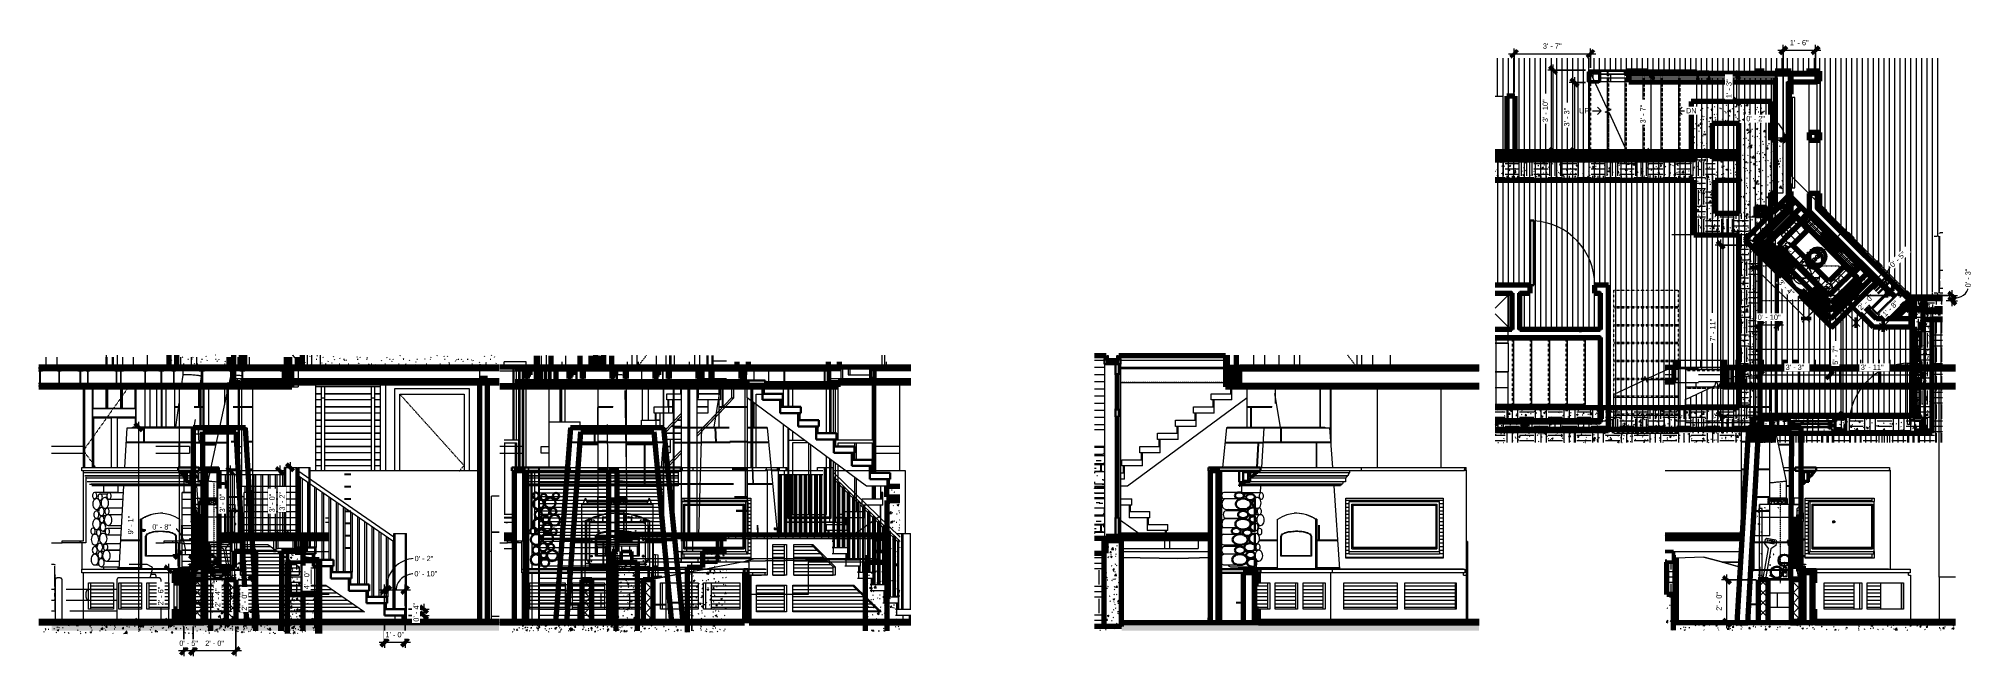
# Model space of a CAD drawing. Header units: inches. Extents: x -536 to 545, y -65 to 280.
import ezdxf

# ---------------------------------------------------------------- set-up
doc = ezdxf.new("R2010")
doc.units = ezdxf.units.IN
doc.header["$MEASUREMENT"] = 0
for name, pattern in [('Dash', [0.25, 0.125, -0.125]), ('Dash 1_16_', [0.125, 0.0625, -0.0625]), ('Hidden 1_8_', [0.1875, 0.125, -0.0625]), ('Overhead 1_16_', [0.101562, 0.0625, -0.039062])]:
    doc.linetypes.add(name, pattern=pattern)
for name, color, linetype, lineweight in [('A-ANNO-DIMS', 211, 'Continuous', 9), ('A-ANNO-DIMS-32', 211, 'Continuous', 9), ('A-CLNG', 13, 'Continuous', 13), ('A-CLNG-PATT', 13, 'Continuous', 70), ('A-DETL', 90, 'Continuous', 9), ('A-DETL-HDLN', 90, 'Hidden 1_8_', 9), ('A-DOOR', 31, 'Continuous', 13), ('A-DOOR-FRAM', 31, 'Continuous', 9), ('A-DOOR-GLAZ', 31, 'Continuous', 50), ('A-DOOR-HDLN', 31, 'Dash', 18), ('A-FLOR', 192, 'Continuous', 13), ('A-FLOR-HRAL', 11, 'Continuous', 9), ('A-FLOR-MCUT', 51, 'Continuous', 18), ('A-FLOR-PATT', 8, 'Continuous', 13), ('A-GENM', 13, 'Continuous', 9), ('A-GLAZ', 151, 'Continuous', 13), ('A-PART', 2, 'Continuous', 9), ('A-ROOF', 132, 'Continuous', 13), ('A-WALL', 113, 'Continuous', 13), ('A-WALL-PATT', 111, 'Continuous', 13), ('C-TOPO', 7, 'Continuous', 9), ('I-FURN', 30, 'Continuous', 9), ('I-WALL', 2, 'Continuous', 13), ('L-SITE-WALL', 31, 'Continuous', 13), ('M-HVAC-CDFF', 50, 'Continuous', 9), ('M-HVAC-DUCT', 70, 'Continuous', 9), ('M-HVAC-DUCT-ANNO', 70, 'Continuous', 9), ('Q-CASE', 31, 'Continuous', 9), ('Q-SPCQ', 91, 'Continuous', 9), ('S-BEAM', 12, 'Continuous', 9), ('S-COLS', 52, 'Continuous', 9), ('S-FNDN', 32, 'Continuous', 13), ('S-STRS', 31, 'Continuous', 9), ('S-STRS-ANNO', 31, 'Continuous', 9), ('S-STRS-IDEN', 31, 'Continuous', 9), ('S-STRS-MBND', 31, 'Overhead 1_16_', 9)]:
    doc.layers.add(name, color=color, linetype=linetype, lineweight=lineweight)
doc.styles.add('Arial', font='arial.ttf', dxfattribs={"height": 2.950599})
doc.dimstyles.new('Linear_-_3_32__Arial', dxfattribs={"dimscale": 12, "dimtxt": 3, "dimasz": 0.333333, "dimexe": 0.25, "dimexo": 0.166667, "dimgap": 0.166667, "dimtad": 1, "dimdec": 4, "dimrnd": 0.0625, "dimzin": 1, "dimdsep": 46, "dimlunit": 4, "dimtxsty": 'Arial', "dimblk1": 'OBLIQUE', "dimblk2": 'OBLIQUE', "dimsah": 1, "dimcen": 0.09, "dimdle": 0.25, "dimazin": 0, "dimtfac": 1, "dimtdec": 4, "dimtix": 1, "dimtmove": 0, "dimatfit": 3, "dimfxl": 1, "dimtvp": 1, "dimtfill": 1, "dimfrac": 2, "dimtolj": 1, "dimtzin": 0, "dimarcsym": 2})
doc.dimstyles.new('Linear_wCenter_-_3_32__Arial', dxfattribs={"dimscale": 12, "dimtxt": 3, "dimasz": 0.333333, "dimexe": 0.25, "dimexo": 0.166667, "dimgap": 0.166667, "dimtad": 1, "dimdec": 0, "dimzin": 1, "dimdsep": 46, "dimlunit": 4, "dimtxsty": 'Arial', "dimblk1": 'OBLIQUE', "dimblk2": 'OBLIQUE', "dimsah": 1, "dimcen": 0.09, "dimdle": 0.25, "dimazin": 0, "dimtfac": 1, "dimtdec": 4, "dimtix": 1, "dimtmove": 0, "dimatfit": 3, "dimfxl": 1, "dimtvp": 1, "dimtfill": 1, "dimfrac": 2, "dimtolj": 1, "dimtzin": 0, "dimarcsym": 2})
doc.dimstyles.new('Linear_wCenter_-_3_32__Arial_1', dxfattribs={"dimscale": 12, "dimtxt": 3, "dimasz": 0.333333, "dimexe": 0.25, "dimexo": 0.166667, "dimgap": 0.166667, "dimtad": 1, "dimdec": 0, "dimzin": 1, "dimdsep": 46, "dimlunit": 4, "dimtxsty": 'Arial', "dimblk1": 'OBLIQUE', "dimblk2": 'OBLIQUE', "dimsah": 1, "dimcen": 0.09, "dimdle": 0.25, "dimazin": 0, "dimtfac": 1, "dimtdec": 4, "dimtix": 1, "dimtmove": 1, "dimatfit": 3, "dimfxl": 1, "dimtvp": 1, "dimtfill": 1, "dimfrac": 2, "dimtolj": 1, "dimtzin": 0, "dimarcsym": 2})
pattern_1 = [(50, (-12.018, 20.579), (9.18064, -0.80309), [0.96, -10.56]), (355, (-12.018, 20.579), (-1.77559, 9.62839), [0.768, -8.448]), (100.451, (-11.253, 20.512), (7.4051, 8.82464), [0.816, -8.975]), (46.184, (-12.018, 23.139), (13.66062, -2.1188), [1.44, -15.84]), (96.636, (-10.879, 22.962), (11.9632, 12.46902), [1.224, -13.462]), (351.184, (-12.018, 23.139), (11.96333, 12.4688), [1.152, -12.672]), (21, (-10.738, 22.499), (7.64023, -5.15327), [0.96, -10.56]), (326, (-10.738, 22.499), (3.11497, 9.282), [0.768, -8.448]), (71.451, (-10.101, 22.069), (10.75492, 4.12814), [0.816, -8.975]), (37.5, (-12.018, 20.579), (0.155151, 4.260964), [0.422, -7.923, 0.422, -8.154, -8.48]), (37.5, (-12.018, 20.579), (0.155151, 4.260964), [-16.922, 0.422, -8.058]), (7.5, (-12.018, 20.579), (3.366823, 5.04865), [0.422, -4.467, 0.422, -7.731, -3.232]), (7.5, (-12.018, 20.579), (3.366823, 5.04865), [-13.043, 0.422, -2.81]), (327.5, (-14.872, 20.579), (6.833054, -0.288593), [0.422, -2.778, 0.422, -9.562, -13.248]), (327.5, (-14.872, 20.579), (6.833054, -0.288593), [-13.184, 0.422, -12.826]), (317.5, (-16.152, 20.579), (7.464926, 1.28143), [0.422, -3.738, 0.422, -6.208, -9.408]), (317.5, (-16.152, 20.579), (7.464926, 1.28143), [-10.79, 0.422, -8.986])]
pattern_2 = [(0, (-12.018, 20.579), (10.24, 2.56), [0.422, -7.258, 0.422, -7.258, -40.96]), (0, (-12.018, 20.579), (10.24, 2.56), [-15.36, 0.422, -14.938, 0.422, -7.258, -17.92]), (0, (-12.018, 20.579), (10.24, 2.56), [-38.4, 0.422, -4.698, 0.422, -12.378]), (120, (-8.178, 21.859), (-7.337025, 7.5881), [0.422, -7.258, 0.422, -7.258, -40.96]), (120, (-8.178, 21.859), (-7.337025, 7.5881), [-15.36, 0.422, -14.938, 0.422, -7.258, -17.92]), (120, (-8.178, 21.859), (-7.337025, 7.5881), [-38.4, 0.422, -4.698, 0.422, -12.378]), (240, (-6.898, 26.979), (-2.902975, -10.1481), [0.422, -7.258, 0.422, -7.258, -40.96]), (240, (-6.898, 26.979), (-2.902975, -10.1481), [-15.36, 0.422, -14.938, 0.422, -7.258, -17.92]), (240, (-6.898, 26.979), (-2.902975, -10.1481), [-38.4, 0.422, -4.698, 0.422, -12.378])]
pattern_3 = [(90, (387.756, 256.098), (-3, 2e-16), [])]
pattern_4 = [(315, (-110.893, 529.9), (3.16784, 3.16784), []), (315, (-106.093, 529.9), (3.16784, 3.16784), [])]
pattern_5 = [(45, (-12.018, 20.579), (-3.16784, 3.16784), []), (45, (-12.018, 25.379), (-3.16784, 3.16784), [])]
pattern_6 = [(43.64, (395.143, 123.737), (53.2212, 31.131), [60, 0, 0, 0]), (43.64, (396.725, 122.078), (53.2212, 31.131), [60, 0, 0, 0]), (43.64, (397.78, 120.972), (53.2212, 31.131), [60, 0, 0, 0]), (43.64, (398.307, 120.419), (53.2212, 31.131), [60, 0, 0, 0]), (43.64, (399.362, 119.313), (53.2212, 31.131), [60, 0, 0, 0]), (43.64, (400.417, 118.207), (53.2212, 31.131), [60, 0, 0, 0]), (43.64, (401.736, 116.824), (53.2212, 31.131), [60, 0, 0, 0]), (43.64, (402.79, 115.718), (53.2212, 31.131), [60, 0, 0, 0]), (43.64, (395.117, 123.764), (53.2212, 31.131), [60, 0, 0, 0]), (43.64, (396.7, 122.105), (53.2212, 31.131), [60, 0, 0, 0]), (43.64, (397.754, 120.999), (53.2212, 31.131), [60, 0, 0, 0]), (43.64, (398.282, 120.446), (53.2212, 31.131), [60, 0, 0, 0]), (43.64, (399.337, 119.34), (53.2212, 31.131), [60, 0, 0, 0]), (43.64, (400.392, 118.233), (53.2212, 31.131), [60, 0, 0, 0]), (43.64, (401.71, 116.851), (53.2212, 31.131), [60, 0, 0, 0]), (43.64, (402.765, 115.745), (53.2212, 31.131), [60, 0, 0, 0]), (313.64, (428.43, 155.483), (43.42, 41.41), [2.256, -11.944]), (313.64, (406.86, 131.74), (43.42, 41.41), [1.491, -12.708]), (313.64, (429.62, 151.34), (43.42, 41.41), [0.727, -13.473]), (313.64, (437.387, 157.686), (43.42, 41.41), [1.491, -12.708]), (313.64, (416.007, 135.186), (43.42, 41.41), [1.491, -12.708]), (313.64, (432.26, 148.57), (43.42, 41.41), [1.874, -12.326]), (313.64, (408.25, 123.035), (43.42, 41.407), [1.491, -12.708]), (313.64, (434.63, 146.08), (43.42, 41.41), [0.826, -13.374]), (313.64, (428.16, 155.224), (43.42, 41.41), [2.256, -11.944]), (313.64, (406.585, 131.48), (43.42, 41.41), [1.491, -12.708]), (313.64, (429.35, 151.08), (43.42, 41.41), [0.727, -13.473]), (313.64, (437.115, 157.427), (43.42, 41.41), [1.491, -12.708]), (313.64, (415.736, 134.927), (43.42, 41.41), [1.491, -12.708]), (313.64, (431.99, 148.31), (43.42, 41.41), [1.874, -12.326]), (313.64, (407.977, 122.776), (43.42, 41.407), [1.491, -12.708]), (313.64, (434.36, 145.825), (43.42, 41.41), [0.826, -13.374])]
pattern_7 = [(223.64, (521.766, 164.838), (-51.0714, -33.3854), [60, 0, 0, 0]), (223.64, (520.53, 166.133), (-51.0714, -33.3854), [60, 0, 0, 0]), (223.64, (519.707, 166.997), (-51.0714, -33.3854), [60, 0, 0, 0]), (223.64, (519.295, 167.428), (-51.0714, -33.3854), [60, 0, 0, 0]), (223.64, (518.472, 168.292), (-51.0714, -33.3854), [60, 0, 0, 0]), (223.64, (517.648, 169.155), (-51.0714, -33.3854), [60, 0, 0, 0]), (223.64, (516.619, 170.235), (-51.0714, -33.3854), [60, 0, 0, 0]), (223.64, (515.796, 171.098), (-51.0714, -33.3854), [60, 0, 0, 0]), (223.64, (521.785, 164.817), (-51.0714, -33.3854), [60, 0, 0, 0]), (223.64, (520.55, 166.112), (-51.0714, -33.3854), [60, 0, 0, 0]), (223.64, (519.727, 166.976), (-51.0714, -33.3854), [60, 0, 0, 0]), (223.64, (519.315, 167.407), (-51.0714, -33.3854), [60, 0, 0, 0]), (223.64, (518.492, 168.271), (-51.0714, -33.3854), [60, 0, 0, 0]), (223.64, (517.668, 169.134), (-51.0714, -33.3854), [60, 0, 0, 0]), (223.64, (516.639, 170.214), (-51.0714, -33.3854), [60, 0, 0, 0]), (223.64, (515.815, 171.077), (-51.0714, -33.3854), [60, 0, 0, 0]), (133.64, (488.476, 133.09), (-43.42, -41.41), [1.761, -9.324]), (133.64, (510.4, 156.47), (-43.42, -41.41), [1.164, -9.921]), (133.64, (487.865, 136.63), (-43.42, -41.41), [0.568, -10.517]), (133.64, (480.216, 130.16), (-43.42, -41.41), [1.164, -9.921]), (133.64, (501.83, 152.42), (-43.42, -41.41), [1.164, -9.921]), (133.64, (485.806, 138.79), (-43.42, -41.41), [1.463, -9.623]), (133.64, (510.106, 164.024), (-43.42, -41.41), [1.164, -9.921]), (133.64, (483.95, 140.733), (-43.42, -41.41), [0.645, -10.44]), (133.64, (488.75, 133.35), (-43.42, -41.41), [1.761, -9.324]), (133.64, (510.67, 156.73), (-43.42, -41.41), [1.164, -9.921]), (133.64, (488.136, 136.89), (-43.42, -41.41), [0.568, -10.517]), (133.64, (480.49, 130.42), (-43.42, -41.41), [1.164, -9.921]), (133.64, (502.1, 152.68), (-43.42, -41.41), [1.164, -9.921]), (133.64, (486.08, 139.05), (-43.42, -41.41), [1.463, -9.623]), (133.64, (510.38, 164.28), (-43.42, -41.41), [1.164, -9.921]), (133.64, (484.225, 140.99), (-43.42, -41.41), [0.645, -10.44])]
pattern_8 = [(133.64, (489.654, 92.304), (-35.1157, 49.4214), [60, 0, 0, 0]), (133.64, (490.67, 93.273), (-35.1157, 49.4214), [60, 0, 0, 0]), (133.64, (491.347, 93.919), (-35.1157, 49.4214), [60, 0, 0, 0]), (133.64, (491.685, 94.242), (-35.1157, 49.4214), [60, 0, 0, 0]), (133.64, (492.363, 94.887), (-35.1157, 49.4214), [60, 0, 0, 0]), (133.64, (493.04, 95.533), (-35.1157, 49.4214), [60, 0, 0, 0]), (133.64, (493.886, 96.34), (-35.1157, 49.4214), [60, 0, 0, 0]), (133.64, (494.564, 96.986), (-35.1157, 49.4214), [60, 0, 0, 0]), (133.64, (489.637, 92.288), (-35.1157, 49.4214), [60, 0, 0, 0]), (133.64, (490.653, 93.257), (-35.1157, 49.4214), [60, 0, 0, 0]), (133.64, (491.33, 93.903), (-35.1157, 49.4214), [60, 0, 0, 0]), (133.64, (491.669, 94.226), (-35.1157, 49.4214), [60, 0, 0, 0]), (133.64, (492.346, 94.872), (-35.1157, 49.4214), [60, 0, 0, 0]), (133.64, (493.024, 95.518), (-35.1157, 49.4214), [60, 0, 0, 0]), (133.64, (493.87, 96.325), (-35.1157, 49.4214), [60, 0, 0, 0]), (133.64, (494.547, 96.971), (-35.1157, 49.4214), [60, 0, 0, 0]), (43.64, (457.91, 125.594), (-41.41, 43.42), [1.381, -7.313]), (43.64, (481.01, 103.404), (-41.407, 43.42), [0.913, -7.781]), (43.64, (460.98, 125.76), (-41.41, 43.42), [0.445, -8.249]), (43.64, (454.42, 133.32), (-41.41, 43.42), [0.913, -7.781]), (43.64, (476.49, 111.53), (-41.41, 43.42), [0.913, -7.781]), (43.64, (462.674, 127.376), (-41.41, 43.42), [1.147, -7.547]), (43.64, (487.675, 102.854), (-41.407, 43.42), [0.913, -7.781]), (43.64, (464.2, 128.83), (-41.41, 43.42), [0.506, -8.188]), (43.64, (458.167, 125.32), (-41.41, 43.42), [1.381, -7.313]), (43.64, (481.27, 103.133), (-41.407, 43.42), [0.913, -7.781]), (43.64, (461.24, 125.49), (-41.41, 43.42), [0.445, -8.249]), (43.64, (454.68, 133.05), (-41.41, 43.42), [0.913, -7.781]), (43.64, (476.75, 111.26), (-41.41, 43.42), [0.913, -7.781]), (43.64, (462.93, 127.104), (-41.41, 43.42), [1.147, -7.547]), (43.64, (487.934, 102.58), (-41.407, 43.42), [0.913, -7.781]), (43.64, (464.46, 128.557), (-41.41, 43.42), [0.506, -8.188])]
pattern_9 = [(133.64, (508.256, 109.98), (-40.9399927, 43.867235), [60, 0, 0, 0]), (133.64, (508.332, 110.052), (-40.9399927, 43.867235), [60, 0, 0, 0]), (133.64, (508.382, 110.1), (-40.9399927, 43.867235), [60, 0, 0, 0]), (133.64, (508.407, 110.124), (-40.9399927, 43.867235), [60, 0, 0, 0]), (133.64, (508.457, 110.172), (-40.9399927, 43.867235), [60, 0, 0, 0]), (133.64, (508.508, 110.22), (-40.9399927, 43.867235), [60, 0, 0, 0]), (133.64, (508.571, 110.28), (-40.9399927, 43.867235), [60, 0, 0, 0]), (133.64, (508.621, 110.328), (-40.9399927, 43.867235), [60, 0, 0, 0]), (133.64, (508.255, 109.979), (-40.9399927, 43.867235), [60, 0, 0, 0]), (133.64, (508.33, 110.051), (-40.9399927, 43.867235), [60, 0, 0, 0]), (133.64, (508.381, 110.099), (-40.9399927, 43.867235), [60, 0, 0, 0]), (133.64, (508.406, 110.123), (-40.9399927, 43.867235), [60, 0, 0, 0]), (133.64, (508.456, 110.171), (-40.9399927, 43.867235), [60, 0, 0, 0]), (133.64, (508.507, 110.219), (-40.9399927, 43.867235), [60, 0, 0, 0]), (133.64, (508.57, 110.279), (-40.9399927, 43.867235), [60, 0, 0, 0]), (133.64, (508.62, 110.327), (-40.9399927, 43.867235), [60, 0, 0, 0]), (43.64, (476.51, 143.27), (-41.41, 43.42), [0.103, -0.544]), (43.64, (498.67, 120.184), (-41.407, 43.42), [0.068, -0.579]), (43.64, (478.016, 141.94), (-41.41, 43.42), [0.033, -0.613]), (43.64, (471.14, 149.203), (-41.41, 43.42), [0.068, -0.579]), (43.64, (492.585, 126.817), (-41.41, 43.42), [0.068, -0.579]), (43.64, (478.14, 142.06), (-41.41, 43.42), [0.085, -0.561]), (43.64, (502.36, 116.793), (-41.407, 43.42), [0.068, -0.579]), (43.64, (478.256, 142.17), (-41.41, 43.42), [0.038, -0.609]), (43.64, (476.77, 143), (-41.41, 43.42), [0.103, -0.544]), (43.64, (498.93, 119.91), (-41.407, 43.42), [0.068, -0.579]), (43.64, (478.275, 141.67), (-41.41, 43.42), [0.033, -0.613]), (43.64, (471.4, 148.93), (-41.41, 43.42), [0.068, -0.579]), (43.64, (492.843, 126.545), (-41.41, 43.42), [0.068, -0.579]), (43.64, (478.4, 141.79), (-41.41, 43.42), [0.085, -0.561]), (43.64, (502.62, 116.52), (-41.407, 43.42), [0.068, -0.579]), (43.64, (478.514, 141.9), (-41.41, 43.42), [0.038, -0.609])]
pattern_10 = [(0, (409.45, 131.25), (60, -144), [60, 0, 0, 0]), (0, (409.45, 108), (60, -144), [60, 0, 0, 0]), (0, (409.45, 92.5), (60, -144), [60, 0, 0, 0]), (0, (409.45, 84.75), (60, -144), [60, 0, 0, 0]), (0, (409.45, 69.25), (60, -144), [60, 0, 0, 0]), (0, (409.45, 53.75), (60, -144), [60, 0, 0, 0]), (0, (409.45, 34.38), (60, -144), [60, 0, 0, 0]), (0, (409.45, 18.88), (60, -144), [60, 0, 0, 0]), (0, (409.45, 131.63), (60, -144), [60, 0, 0, 0]), (0, (409.45, 108.38), (60, -144), [60, 0, 0, 0]), (0, (409.45, 92.88), (60, -144), [60, 0, 0, 0]), (0, (409.45, 85.13), (60, -144), [60, 0, 0, 0]), (0, (409.45, 69.63), (60, -144), [60, 0, 0, 0]), (0, (409.45, 54.13), (60, -144), [60, 0, 0, 0]), (0, (409.45, 34.75), (60, -144), [60, 0, 0, 0]), (0, (409.45, 19.25), (60, -144), [60, 0, 0, 0]), (270, (455.455, 131.254), (60, 4e-15), [22.875, -121.125]), (270, (423.455, 108.004), (60, 4e-15), [15.125, -128.875]), (270, (453.455, 92.504), (60, 4e-15), [7.375, -136.625]), (270, (463.455, 84.754), (60, 4e-15), [15.125, -128.875]), (270, (432.455, 69.254), (60, 4e-15), [15.125, -128.875]), (270, (453.455, 53.754), (60, 4e-15), [19, -125]), (270, (418.455, 34.38), (60, 4e-15), [15.125, -128.875]), (270, (453.455, 18.88), (60, 4e-15), [8.375, -135.625]), (270, (455.08, 131.254), (60, 4e-15), [22.875, -121.125]), (270, (423.08, 108.004), (60, 4e-15), [15.125, -128.875]), (270, (453.08, 92.504), (60, 4e-15), [7.375, -136.625]), (270, (463.08, 84.754), (60, 4e-15), [15.125, -128.875]), (270, (432.08, 69.254), (60, 4e-15), [15.125, -128.875]), (270, (453.08, 53.754), (60, 4e-15), [19, -125]), (270, (418.08, 34.38), (60, 4e-15), [15.125, -128.875]), (270, (453.08, 18.88), (60, 4e-15), [8.375, -135.625])]
pattern_11 = [(45, (-12.018, 20.579), (-2.828427, 2.828427), []), (135, (-12.018, 20.579), (-2.828427, -2.828427), [])]
pattern_12 = [(216.87, (-9.885, 25.91), (15.993181, 10.6624286), [2.666, -23.99]), (206.565, (-6.686, 24.311), (-5.331685, -5.331229), [5.96, -5.96]), (198.435, (-6.686, 21.645), (-10.662247, -5.3312934), [3.372, -13.487])]
pattern_13 = [(50, (197.11, 0), (9.18064, -0.8031), [0.96, -10.56]), (355, (197.11, 0), (-1.7756, 9.6284), [0.768, -8.448]), (100.451, (197.875, -0.067), (7.4051, 8.82464), [0.816, -8.975]), (46.184, (197.11, 2.56), (13.6606, -2.1188), [1.44, -15.84]), (96.636, (198.249, 2.383), (11.9632, 12.469), [1.224, -13.462]), (351.184, (197.11, 2.56), (11.9633, 12.4688), [1.152, -12.672]), (21, (198.39, 1.92), (7.64023, -5.15327), [0.96, -10.56]), (326, (198.39, 1.92), (3.115, 9.282), [0.768, -8.448]), (71.451, (199.027, 1.491), (10.7549, 4.12814), [0.816, -8.975]), (37.5, (197.11, 0), (0.15515, 4.260964), [0.422, -7.923, 0.422, -8.154, -8.48]), (37.5, (197.11, 0), (0.15515, 4.260964), [-16.922, 0.422, -8.058]), (7.5, (197.11, 0), (3.36682, 5.04865), [0.422, -4.467, 0.422, -7.731, -3.232]), (7.5, (197.11, 0), (3.36682, 5.04865), [-13.043, 0.422, -2.81]), (327.5, (194.256, 0), (6.83305, -0.28859), [0.422, -2.778, 0.422, -9.562, -13.248]), (327.5, (194.256, 0), (6.83305, -0.28859), [-13.184, 0.422, -12.826]), (317.5, (192.976, 0), (7.46493, 1.28143), [0.422, -3.738, 0.422, -6.208, -9.408]), (317.5, (192.976, 0), (7.46493, 1.28143), [-10.79, 0.422, -8.986])]
pattern_14 = [(135, (197.11, 0), (-2.82843, -2.82843), [])]
pattern_15 = [(90, (197.11, 0), (-4, 2e-16), [])]
pattern_16 = [(0, (197.11, 0), (10.24, 2.56), [0.422, -7.258, 0.422, -7.258, -40.96]), (0, (197.11, 0), (10.24, 2.56), [-15.36, 0.422, -14.938, 0.422, -7.258, -17.92]), (0, (197.11, 0), (10.24, 2.56), [-38.4, 0.422, -4.698, 0.422, -12.378]), (120, (200.95, 1.28), (-7.337025, 7.5881), [0.422, -7.258, 0.422, -7.258, -40.96]), (120, (200.95, 1.28), (-7.337025, 7.5881), [-15.36, 0.422, -14.938, 0.422, -7.258, -17.92]), (120, (200.95, 1.28), (-7.337025, 7.5881), [-38.4, 0.422, -4.698, 0.422, -12.378]), (240, (202.23, 6.4), (-2.902975, -10.1481), [0.422, -7.258, 0.422, -7.258, -40.96]), (240, (202.23, 6.4), (-2.902975, -10.1481), [-15.36, 0.422, -14.938, 0.422, -7.258, -17.92]), (240, (202.23, 6.4), (-2.902975, -10.1481), [-38.4, 0.422, -4.698, 0.422, -12.378])]
pattern_17 = [(0, (197.11, 0), (0, 2), []), (90, (197.11, 0), (-2, 1e-16), [])]
pattern_18 = [(0, (258.347, -45.75), (0, 2), [])]
pattern_19 = [(90, (-506.287, 0), (-4, 2e-16), [])]
pattern_20 = [(0, (-506.287, 0), (10.24, 2.56), [0.422, -7.258, 0.422, -7.258, -40.96]), (0, (-506.287, 0), (10.24, 2.56), [-15.36, 0.422, -14.938, 0.422, -7.258, -17.92]), (0, (-506.287, 0), (10.24, 2.56), [-38.4, 0.422, -4.698, 0.422, -12.378]), (120, (-502.447, 1.28), (-7.337025, 7.5881), [0.422, -7.258, 0.422, -7.258, -40.96]), (120, (-502.447, 1.28), (-7.337025, 7.5881), [-15.36, 0.422, -14.938, 0.422, -7.258, -17.92]), (120, (-502.447, 1.28), (-7.337025, 7.5881), [-38.4, 0.422, -4.698, 0.422, -12.378]), (240, (-501.167, 6.4), (-2.902975, -10.1481), [0.422, -7.258, 0.422, -7.258, -40.96]), (240, (-501.167, 6.4), (-2.902975, -10.1481), [-15.36, 0.422, -14.938, 0.422, -7.258, -17.92]), (240, (-501.167, 6.4), (-2.902975, -10.1481), [-38.4, 0.422, -4.698, 0.422, -12.378])]
pattern_21 = [(180, (-424.6, 31.31), (-42.43, 144), [42.426, 0, 0, 0]), (180, (-424.6, 54.56), (-42.43, 144), [42.426, 0, 0, 0]), (180, (-424.6, 70.06), (-42.43, 144), [42.426, 0, 0, 0]), (180, (-424.6, 77.81), (-42.43, 144), [42.426, 0, 0, 0]), (180, (-424.6, 93.31), (-42.43, 144), [42.426, 0, 0, 0]), (180, (-424.6, 108.81), (-42.43, 144), [42.426, 0, 0, 0]), (180, (-424.6, 128.18), (-42.43, 144), [42.426, 0, 0, 0]), (180, (-424.6, 143.68), (-42.43, 144), [42.426, 0, 0, 0]), (180, (-424.6, 30.93), (-42.43, 144), [42.426, 0, 0, 0]), (180, (-424.6, 54.18), (-42.43, 144), [42.426, 0, 0, 0]), (180, (-424.6, 69.68), (-42.43, 144), [42.426, 0, 0, 0]), (180, (-424.6, 77.43), (-42.43, 144), [42.426, 0, 0, 0]), (180, (-424.6, 92.93), (-42.43, 144), [42.426, 0, 0, 0]), (180, (-424.6, 108.43), (-42.43, 144), [42.426, 0, 0, 0]), (180, (-424.6, 127.81), (-42.43, 144), [42.426, 0, 0, 0]), (180, (-424.6, 143.31), (-42.43, 144), [42.426, 0, 0, 0]), (90, (-457.13, 31.31), (-42.426, 3e-15), [22.875, -121.125]), (90, (-434.5, 54.56), (-42.426, 3e-15), [15.125, -128.875]), (90, (-455.715, 70.06), (-42.426, 3e-15), [7.375, -136.625]), (90, (-462.786, 77.81), (-42.426, 3e-15), [15.125, -128.875]), (90, (-440.866, 93.31), (-42.426, 3e-15), [15.125, -128.875]), (90, (-455.715, 108.81), (-42.426, 3e-15), [19, -125]), (90, (-430.966, 128.184), (-42.426, 3e-15), [15.125, -128.875]), (90, (-455.715, 143.684), (-42.426, 3e-15), [8.375, -135.625]), (90, (-456.864, 31.31), (-42.426, 3e-15), [22.875, -121.125]), (90, (-434.236, 54.56), (-42.426, 3e-15), [15.125, -128.875]), (90, (-455.45, 70.06), (-42.426, 3e-15), [7.375, -136.625]), (90, (-462.52, 77.81), (-42.426, 3e-15), [15.125, -128.875]), (90, (-440.6, 93.31), (-42.426, 3e-15), [15.125, -128.875]), (90, (-455.45, 108.81), (-42.426, 3e-15), [19, -125]), (90, (-430.7, 128.184), (-42.426, 3e-15), [15.125, -128.875]), (90, (-455.45, 143.684), (-42.426, 3e-15), [8.375, -135.625])]
pattern_22 = [(180, (-392.1, 31.2), (-52.47, 143.3), [42.426, 0, 0, 0]), (180, (-393.72, 54.33), (-52.47, 143.3), [42.426, 0, 0, 0]), (180, (-394.8, 69.76), (-52.47, 143.3), [42.426, 0, 0, 0]), (180, (-395.34, 77.47), (-52.47, 143.3), [42.426, 0, 0, 0]), (180, (-396.42, 92.9), (-52.47, 143.3), [42.426, 0, 0, 0]), (180, (-397.5, 108.32), (-52.47, 143.3), [42.426, 0, 0, 0]), (180, (-398.85, 127.6), (-52.47, 143.3), [42.426, 0, 0, 0]), (180, (-399.93, 143.02), (-52.47, 143.3), [42.426, 0, 0, 0]), (180, (-392.07, 30.82), (-52.47, 143.3), [42.426, 0, 0, 0]), (180, (-393.69, 53.96), (-52.47, 143.3), [42.426, 0, 0, 0]), (180, (-394.77, 69.38), (-52.47, 143.3), [42.426, 0, 0, 0]), (180, (-395.31, 77.1), (-52.47, 143.3), [42.426, 0, 0, 0]), (180, (-396.39, 92.52), (-52.47, 143.3), [42.426, 0, 0, 0]), (180, (-397.47, 107.94), (-52.47, 143.3), [42.426, 0, 0, 0]), (180, (-398.82, 127.23), (-52.47, 143.3), [42.426, 0, 0, 0]), (180, (-399.9, 142.65), (-52.47, 143.3), [42.426, 0, 0, 0]), (94.01, (-424.62, 31.196), (-42.427, 0.0005), [22.82, -120.83]), (94.01, (-403.615, 54.333), (-42.427, 0.0005), [15.088, -128.56]), (94.01, (-425.91, 69.757), (-42.427, 0.0005), [7.357, -136.292]), (94.01, (-433.52, 77.47), (-42.427, 0.0005), [15.088, -128.56]), (94.008, (-412.68, 92.894), (-42.427, 0.0005), [15.088, -128.56]), (94.008, (-428.61, 108.32), (-42.427, 0.0005), [18.954, -124.696]), (94.008, (-405.214, 127.6), (-42.427, 0.0005), [15.088, -128.561]), (94.008, (-431.043, 143.023), (-42.427, 0.0005), [8.355, -135.295]), (94.01, (-424.356, 31.196), (-42.427, 0.0005), [22.82, -120.83]), (94.01, (-403.35, 54.333), (-42.427, 0.0005), [15.088, -128.56]), (94.01, (-425.644, 69.757), (-42.427, 0.0005), [7.357, -136.292]), (94.01, (-433.256, 77.47), (-42.427, 0.0005), [15.088, -128.56]), (94.008, (-412.416, 92.894), (-42.427, 0.0005), [15.088, -128.56]), (94.008, (-428.346, 108.32), (-42.427, 0.0005), [18.954, -124.696]), (94.008, (-404.95, 127.6), (-42.427, 0.0005), [15.088, -128.561]), (94.008, (-430.78, 143.023), (-42.427, 0.0005), [8.355, -135.295])]
pattern_23 = [(180, (-423.47, 22.54), (-42.43, 144), [42.426, 0, 0, 0]), (180, (-423.47, 45.79), (-42.43, 144), [42.426, 0, 0, 0]), (180, (-423.47, 61.29), (-42.43, 144), [42.426, 0, 0, 0]), (180, (-423.47, 69.04), (-42.43, 144), [42.426, 0, 0, 0]), (180, (-423.47, 84.54), (-42.43, 144), [42.426, 0, 0, 0]), (180, (-423.47, 100.04), (-42.43, 144), [42.426, 0, 0, 0]), (180, (-423.47, 119.42), (-42.43, 144), [42.426, 0, 0, 0]), (180, (-423.47, 134.92), (-42.43, 144), [42.426, 0, 0, 0]), (180, (-423.47, 22.17), (-42.43, 144), [42.426, 0, 0, 0]), (180, (-423.47, 45.42), (-42.43, 144), [42.426, 0, 0, 0]), (180, (-423.47, 60.92), (-42.43, 144), [42.426, 0, 0, 0]), (180, (-423.47, 68.67), (-42.43, 144), [42.426, 0, 0, 0]), (180, (-423.47, 84.17), (-42.43, 144), [42.426, 0, 0, 0]), (180, (-423.47, 99.67), (-42.43, 144), [42.426, 0, 0, 0]), (180, (-423.47, 119.04), (-42.43, 144), [42.426, 0, 0, 0]), (180, (-423.47, 134.54), (-42.43, 144), [42.426, 0, 0, 0]), (90, (-455.996, 22.54), (-42.426, 3e-15), [22.875, -121.125]), (90, (-433.37, 45.79), (-42.426, 3e-15), [15.125, -128.875]), (90, (-454.58, 61.29), (-42.426, 3e-15), [7.375, -136.625]), (90, (-461.653, 69.04), (-42.426, 3e-15), [15.125, -128.875]), (90, (-439.733, 84.54), (-42.426, 3e-15), [15.125, -128.875]), (90, (-454.58, 100.04), (-42.426, 3e-15), [19, -125]), (90, (-429.833, 119.417), (-42.426, 3e-15), [15.125, -128.875]), (90, (-454.58, 134.917), (-42.426, 3e-15), [8.375, -135.625]), (90, (-455.73, 22.54), (-42.426, 3e-15), [22.875, -121.125]), (90, (-433.104, 45.79), (-42.426, 3e-15), [15.125, -128.875]), (90, (-454.317, 61.29), (-42.426, 3e-15), [7.375, -136.625]), (90, (-461.39, 69.04), (-42.426, 3e-15), [15.125, -128.875]), (90, (-439.47, 84.54), (-42.426, 3e-15), [15.125, -128.875]), (90, (-454.317, 100.04), (-42.426, 3e-15), [19, -125]), (90, (-429.57, 119.417), (-42.426, 3e-15), [15.125, -128.875]), (90, (-454.317, 134.917), (-42.426, 3e-15), [8.375, -135.625])]
pattern_24 = [(180, (-435.42, 20.85), (-42.43, 144), [42.426, 0, 0, 0]), (180, (-435.42, 44.1), (-42.43, 144), [42.426, 0, 0, 0]), (180, (-435.42, 59.6), (-42.43, 144), [42.426, 0, 0, 0]), (180, (-435.42, 67.35), (-42.43, 144), [42.426, 0, 0, 0]), (180, (-435.42, 82.85), (-42.43, 144), [42.426, 0, 0, 0]), (180, (-435.42, 98.35), (-42.43, 144), [42.426, 0, 0, 0]), (180, (-435.42, 117.73), (-42.43, 144), [42.426, 0, 0, 0]), (180, (-435.42, 133.23), (-42.43, 144), [42.426, 0, 0, 0]), (180, (-435.42, 20.48), (-42.43, 144), [42.426, 0, 0, 0]), (180, (-435.42, 43.73), (-42.43, 144), [42.426, 0, 0, 0]), (180, (-435.42, 59.23), (-42.43, 144), [42.426, 0, 0, 0]), (180, (-435.42, 66.98), (-42.43, 144), [42.426, 0, 0, 0]), (180, (-435.42, 82.48), (-42.43, 144), [42.426, 0, 0, 0]), (180, (-435.42, 97.98), (-42.43, 144), [42.426, 0, 0, 0]), (180, (-435.42, 117.35), (-42.43, 144), [42.426, 0, 0, 0]), (180, (-435.42, 132.85), (-42.43, 144), [42.426, 0, 0, 0]), (90, (-467.95, 20.854), (-42.426, 3e-15), [22.875, -121.125]), (90, (-445.32, 44.104), (-42.426, 3e-15), [15.125, -128.875]), (90, (-466.534, 59.604), (-42.426, 3e-15), [7.375, -136.625]), (90, (-473.605, 67.354), (-42.426, 3e-15), [15.125, -128.875]), (90, (-451.685, 82.854), (-42.426, 3e-15), [15.125, -128.875]), (90, (-466.534, 98.354), (-42.426, 3e-15), [19, -125]), (90, (-441.786, 117.73), (-42.426, 3e-15), [15.125, -128.875]), (90, (-466.534, 133.23), (-42.426, 3e-15), [8.375, -135.625]), (90, (-467.683, 20.854), (-42.426, 3e-15), [22.875, -121.125]), (90, (-445.056, 44.104), (-42.426, 3e-15), [15.125, -128.875]), (90, (-466.27, 59.604), (-42.426, 3e-15), [7.375, -136.625]), (90, (-473.34, 67.354), (-42.426, 3e-15), [15.125, -128.875]), (90, (-451.42, 82.854), (-42.426, 3e-15), [15.125, -128.875]), (90, (-466.27, 98.354), (-42.426, 3e-15), [19, -125]), (90, (-441.52, 117.73), (-42.426, 3e-15), [15.125, -128.875]), (90, (-466.27, 133.23), (-42.426, 3e-15), [8.375, -135.625])]
pattern_25 = [(0, (-456.132, -45.75), (0, 2), [])]
pattern_26 = [(0, (-457.723, -45.75), (0, 2), [])]
pattern_27 = [(90, (-318.29, 0), (-4, 2e-16), [])]
pattern_28 = [(0, (-318.29, 0), (10.24, 2.56), [0.422, -7.258, 0.422, -7.258, -40.96]), (0, (-318.29, 0), (10.24, 2.56), [-15.36, 0.422, -14.938, 0.422, -7.258, -17.92]), (0, (-318.29, 0), (10.24, 2.56), [-38.4, 0.422, -4.698, 0.422, -12.378]), (120, (-314.45, 1.28), (-7.337025, 7.5881), [0.422, -7.258, 0.422, -7.258, -40.96]), (120, (-314.45, 1.28), (-7.337025, 7.5881), [-15.36, 0.422, -14.938, 0.422, -7.258, -17.92]), (120, (-314.45, 1.28), (-7.337025, 7.5881), [-38.4, 0.422, -4.698, 0.422, -12.378]), (240, (-313.17, 6.4), (-2.902975, -10.1481), [0.422, -7.258, 0.422, -7.258, -40.96]), (240, (-313.17, 6.4), (-2.902975, -10.1481), [-15.36, 0.422, -14.938, 0.422, -7.258, -17.92]), (240, (-313.17, 6.4), (-2.902975, -10.1481), [-38.4, 0.422, -4.698, 0.422, -12.378])]
pattern_29 = [(0, (-138.264, -45.75), (0, 2), [])]
pattern_30 = [(90, (-475.324, 72.288), (-4, 2e-16), [])]
pattern_31 = [(135, (-475.324, 72.288), (-2.82843, -2.82843), [])]
pattern_32 = [(50, (-475.324, 72.288), (9.18064, -0.8031), [0.96, -10.56]), (355, (-475.324, 72.288), (-1.7756, 9.6284), [0.768, -8.448]), (100.451, (-474.559, 72.221), (7.4051, 8.82464), [0.816, -8.975]), (46.184, (-475.324, 74.848), (13.6606, -2.1188), [1.44, -15.84]), (96.636, (-474.186, 74.671), (11.9632, 12.469), [1.224, -13.462]), (351.184, (-475.324, 74.848), (11.9633, 12.4688), [1.152, -12.672]), (21, (-474.044, 74.208), (7.64023, -5.15327), [0.96, -10.56]), (326, (-474.044, 74.208), (3.115, 9.282), [0.768, -8.448]), (71.451, (-473.407, 73.779), (10.7549, 4.12814), [0.816, -8.975]), (37.5, (-475.324, 72.288), (0.15515, 4.260964), [0.422, -7.923, 0.422, -8.154, -8.48]), (37.5, (-475.324, 72.288), (0.15515, 4.260964), [-16.922, 0.422, -8.058]), (7.5, (-475.324, 72.288), (3.36682, 5.04865), [0.422, -4.467, 0.422, -7.731, -3.232]), (7.5, (-475.324, 72.288), (3.36682, 5.04865), [-13.043, 0.422, -2.81]), (327.5, (-478.179, 72.288), (6.83305, -0.28859), [0.422, -2.778, 0.422, -9.562, -13.248]), (327.5, (-478.179, 72.288), (6.83305, -0.28859), [-13.184, 0.422, -12.826]), (317.5, (-479.459, 72.288), (7.46493, 1.28143), [0.422, -3.738, 0.422, -6.208, -9.408]), (317.5, (-479.459, 72.288), (7.46493, 1.28143), [-10.79, 0.422, -8.986])]
pattern_33 = [(0, (-475.324, 72.288), (10.24, 2.56), [0.422, -7.258, 0.422, -7.258, -40.96]), (0, (-475.324, 72.288), (10.24, 2.56), [-15.36, 0.422, -14.938, 0.422, -7.258, -17.92]), (0, (-475.324, 72.288), (10.24, 2.56), [-38.4, 0.422, -4.698, 0.422, -12.378]), (120, (-471.484, 73.568), (-7.337025, 7.5881), [0.422, -7.258, 0.422, -7.258, -40.96]), (120, (-471.484, 73.568), (-7.337025, 7.5881), [-15.36, 0.422, -14.938, 0.422, -7.258, -17.92]), (120, (-471.484, 73.568), (-7.337025, 7.5881), [-38.4, 0.422, -4.698, 0.422, -12.378]), (240, (-470.204, 78.688), (-2.902975, -10.1481), [0.422, -7.258, 0.422, -7.258, -40.96]), (240, (-470.204, 78.688), (-2.902975, -10.1481), [-15.36, 0.422, -14.938, 0.422, -7.258, -17.92]), (240, (-470.204, 78.688), (-2.902975, -10.1481), [-38.4, 0.422, -4.698, 0.422, -12.378])]
pattern_34 = [(45, (-475.324, 72.288), (-2.82843, 2.82843), []), (135, (-475.324, 72.288), (-2.82843, -2.82843), [])]
pattern_35 = [(0, (433.727, 72.288), (10.24, 2.56), [0.422, -7.258, 0.422, -7.258, -40.96]), (0, (433.727, 72.288), (10.24, 2.56), [-15.36, 0.422, -14.938, 0.422, -7.258, -17.92]), (0, (433.727, 72.288), (10.24, 2.56), [-38.4, 0.422, -4.698, 0.422, -12.378]), (120, (437.567, 73.568), (-7.337025, 7.5881), [0.422, -7.258, 0.422, -7.258, -40.96]), (120, (437.567, 73.568), (-7.337025, 7.5881), [-15.36, 0.422, -14.938, 0.422, -7.258, -17.92]), (120, (437.567, 73.568), (-7.337025, 7.5881), [-38.4, 0.422, -4.698, 0.422, -12.378]), (240, (438.847, 78.688), (-2.902975, -10.1481), [0.422, -7.258, 0.422, -7.258, -40.96]), (240, (438.847, 78.688), (-2.902975, -10.1481), [-15.36, 0.422, -14.938, 0.422, -7.258, -17.92]), (240, (438.847, 78.688), (-2.902975, -10.1481), [-38.4, 0.422, -4.698, 0.422, -12.378])]
pattern_36 = [(50, (433.727, 72.288), (9.18064, -0.8031), [0.96, -10.56]), (355, (433.727, 72.288), (-1.7756, 9.6284), [0.768, -8.448]), (100.451, (434.492, 72.221), (7.4051, 8.82464), [0.816, -8.975]), (46.184, (433.727, 74.848), (13.6606, -2.1188), [1.44, -15.84]), (96.636, (434.866, 74.671), (11.9632, 12.469), [1.224, -13.462]), (351.184, (433.727, 74.848), (11.9633, 12.4688), [1.152, -12.672]), (21, (435.007, 74.208), (7.64023, -5.15327), [0.96, -10.56]), (326, (435.007, 74.208), (3.115, 9.282), [0.768, -8.448]), (71.451, (435.644, 73.779), (10.7549, 4.12814), [0.816, -8.975]), (37.5, (433.727, 72.288), (0.15515, 4.260964), [0.422, -7.923, 0.422, -8.154, -8.48]), (37.5, (433.727, 72.288), (0.15515, 4.260964), [-16.922, 0.422, -8.058]), (7.5, (433.727, 72.288), (3.36682, 5.04865), [0.422, -4.467, 0.422, -7.731, -3.232]), (7.5, (433.727, 72.288), (3.36682, 5.04865), [-13.043, 0.422, -2.81]), (327.5, (430.873, 72.288), (6.83305, -0.28859), [0.422, -2.778, 0.422, -9.562, -13.248]), (327.5, (430.873, 72.288), (6.83305, -0.28859), [-13.184, 0.422, -12.826]), (317.5, (429.593, 72.288), (7.46493, 1.28143), [0.422, -3.738, 0.422, -6.208, -9.408]), (317.5, (429.593, 72.288), (7.46493, 1.28143), [-10.79, 0.422, -8.986])]
pattern_37 = [(135, (433.727, 72.288), (-2.82843, -2.82843), [])]
pattern_38 = [(90, (433.727, 72.288), (-4, 2e-16), [])]
pattern_39 = [(0, (433.727, 72.288), (0, 2), []), (90, (433.727, 72.288), (-2, 1e-16), [])]
pattern_40 = [(45, (433.727, 72.288), (-2.82843, 2.82843), []), (135, (433.727, 72.288), (-2.82843, -2.82843), [])]
pattern_41 = [(90, (-213.422, 72.288), (-4, 2e-16), [])]
pattern_42 = [(135, (-213.422, 72.288), (-2.82843, -2.82843), [])]
pattern_43 = [(0, (-213.422, 72.288), (10.24, 2.56), [0.422, -7.258, 0.422, -7.258, -40.96]), (0, (-213.422, 72.288), (10.24, 2.56), [-15.36, 0.422, -14.938, 0.422, -7.258, -17.92]), (0, (-213.422, 72.288), (10.24, 2.56), [-38.4, 0.422, -4.698, 0.422, -12.378]), (120, (-209.582, 73.568), (-7.337025, 7.5881), [0.422, -7.258, 0.422, -7.258, -40.96]), (120, (-209.582, 73.568), (-7.337025, 7.5881), [-15.36, 0.422, -14.938, 0.422, -7.258, -17.92]), (120, (-209.582, 73.568), (-7.337025, 7.5881), [-38.4, 0.422, -4.698, 0.422, -12.378]), (240, (-208.302, 78.688), (-2.902975, -10.1481), [0.422, -7.258, 0.422, -7.258, -40.96]), (240, (-208.302, 78.688), (-2.902975, -10.1481), [-15.36, 0.422, -14.938, 0.422, -7.258, -17.92]), (240, (-208.302, 78.688), (-2.902975, -10.1481), [-38.4, 0.422, -4.698, 0.422, -12.378])]
pattern_44 = [(50, (-213.422, 72.288), (9.18064, -0.8031), [0.96, -10.56]), (355, (-213.422, 72.288), (-1.7756, 9.6284), [0.768, -8.448]), (100.451, (-212.657, 72.221), (7.4051, 8.82464), [0.816, -8.975]), (46.184, (-213.422, 74.848), (13.6606, -2.1188), [1.44, -15.84]), (96.636, (-212.284, 74.671), (11.9632, 12.469), [1.224, -13.462]), (351.184, (-213.422, 74.848), (11.9633, 12.4688), [1.152, -12.672]), (21, (-212.142, 74.208), (7.64023, -5.15327), [0.96, -10.56]), (326, (-212.142, 74.208), (3.115, 9.282), [0.768, -8.448]), (71.451, (-211.506, 73.779), (10.7549, 4.12814), [0.816, -8.975]), (37.5, (-213.422, 72.288), (0.15515, 4.26096), [0.422, -7.923, 0.422, -8.154, -8.48]), (37.5, (-213.422, 72.288), (0.15515, 4.26096), [-16.922, 0.422, -8.058]), (7.5, (-213.422, 72.288), (3.36682, 5.04865), [0.422, -4.467, 0.422, -7.731, -3.232]), (7.5, (-213.422, 72.288), (3.36682, 5.04865), [-13.043, 0.422, -2.81]), (327.5, (-216.277, 72.288), (6.83305, -0.28859), [0.422, -2.778, 0.422, -9.562, -13.248]), (327.5, (-216.277, 72.288), (6.83305, -0.28859), [-13.184, 0.422, -12.826]), (317.5, (-217.557, 72.288), (7.46493, 1.28143), [0.422, -3.738, 0.422, -6.208, -9.408]), (317.5, (-217.557, 72.288), (7.46493, 1.28143), [-10.79, 0.422, -8.986])]
pattern_45 = [(0, (-213.422, 72.288), (0, 2), []), (90, (-213.422, 72.288), (-2, 1e-16), [])]
pattern_46 = [(45, (-213.422, 72.288), (-2.82843, 2.82843), []), (135, (-213.422, 72.288), (-2.82843, -2.82843), [])]
pattern_47 = [(90, (-457.427, 29.328), (-4, 2e-16), [])]
pattern_48 = [(135, (-457.427, 29.328), (-2.82843, -2.82843), [])]
pattern_49 = [(0, (-457.427, 29.328), (10.24, 2.56), [0.422, -7.258, 0.422, -7.258, -40.96]), (0, (-457.427, 29.328), (10.24, 2.56), [-15.36, 0.422, -14.938, 0.422, -7.258, -17.92]), (0, (-457.427, 29.328), (10.24, 2.56), [-38.4, 0.422, -4.698, 0.422, -12.378]), (120, (-453.587, 30.608), (-7.337025, 7.5881), [0.422, -7.258, 0.422, -7.258, -40.96]), (120, (-453.587, 30.608), (-7.337025, 7.5881), [-15.36, 0.422, -14.938, 0.422, -7.258, -17.92]), (120, (-453.587, 30.608), (-7.337025, 7.5881), [-38.4, 0.422, -4.698, 0.422, -12.378]), (240, (-452.307, 35.728), (-2.902975, -10.1481), [0.422, -7.258, 0.422, -7.258, -40.96]), (240, (-452.307, 35.728), (-2.902975, -10.1481), [-15.36, 0.422, -14.938, 0.422, -7.258, -17.92]), (240, (-452.307, 35.728), (-2.902975, -10.1481), [-38.4, 0.422, -4.698, 0.422, -12.378])]
pattern_50 = [(50, (-457.427, 29.328), (9.18064, -0.8031), [0.96, -10.56]), (355, (-457.427, 29.328), (-1.7756, 9.6284), [0.768, -8.448]), (100.451, (-456.662, 29.261), (7.4051, 8.82464), [0.816, -8.975]), (46.184, (-457.427, 31.888), (13.6606, -2.1188), [1.44, -15.84]), (96.636, (-456.288, 31.711), (11.9632, 12.469), [1.224, -13.462]), (351.184, (-457.427, 31.888), (11.9633, 12.4688), [1.152, -12.672]), (21, (-456.147, 31.248), (7.64023, -5.15327), [0.96, -10.56]), (326, (-456.147, 31.248), (3.11497, 9.282), [0.768, -8.448]), (71.451, (-455.51, 30.818), (10.75492, 4.12814), [0.816, -8.975]), (37.5, (-457.427, 29.328), (0.15515, 4.260964), [0.422, -7.923, 0.422, -8.154, -8.48]), (37.5, (-457.427, 29.328), (0.15515, 4.260964), [-16.922, 0.422, -8.058]), (7.5, (-457.427, 29.328), (3.36682, 5.04865), [0.422, -4.467, 0.422, -7.731, -3.232]), (7.5, (-457.427, 29.328), (3.36682, 5.04865), [-13.043, 0.422, -2.81]), (327.5, (-460.281, 29.328), (6.833054, -0.288593), [0.422, -2.778, 0.422, -9.562, -13.248]), (327.5, (-460.281, 29.328), (6.833054, -0.288593), [-13.184, 0.422, -12.826]), (317.5, (-461.561, 29.328), (7.46493, 1.28143), [0.422, -3.738, 0.422, -6.208, -9.408]), (317.5, (-461.561, 29.328), (7.46493, 1.28143), [-10.79, 0.422, -8.986])]
pattern_51 = [(216.87, (-455.294, 34.659), (15.993181, 10.662429), [2.666, -23.99]), (206.565, (-452.095, 33.06), (-5.331685, -5.33123), [5.96, -5.96]), (198.435, (-452.095, 30.394), (-10.662247, -5.331293), [3.372, -13.487])]
pattern_52 = [(50, (-166.035, 0), (9.18064, -0.8031), [0.96, -10.56]), (355, (-166.035, 0), (-1.7756, 9.6284), [0.768, -8.448]), (100.451, (-165.27, -0.067), (7.4051, 8.82464), [0.816, -8.975]), (46.184, (-166.035, 2.56), (13.6606, -2.1188), [1.44, -15.84]), (96.636, (-164.897, 2.383), (11.9632, 12.469), [1.224, -13.462]), (351.184, (-166.035, 2.56), (11.9633, 12.4688), [1.152, -12.672]), (21, (-164.755, 1.92), (7.64023, -5.15327), [0.96, -10.56]), (326, (-164.755, 1.92), (3.115, 9.282), [0.768, -8.448]), (71.451, (-164.119, 1.491), (10.7549, 4.12814), [0.816, -8.975]), (37.5, (-166.035, 0), (0.15515, 4.26096), [0.422, -7.923, 0.422, -8.154, -8.48]), (37.5, (-166.035, 0), (0.15515, 4.26096), [-16.922, 0.422, -8.058]), (7.5, (-166.035, 0), (3.36682, 5.04865), [0.422, -4.467, 0.422, -7.731, -3.232]), (7.5, (-166.035, 0), (3.36682, 5.04865), [-13.043, 0.422, -2.81]), (327.5, (-168.89, 0), (6.83305, -0.28859), [0.422, -2.778, 0.422, -9.562, -13.248]), (327.5, (-168.89, 0), (6.83305, -0.28859), [-13.184, 0.422, -12.826]), (317.5, (-170.17, 0), (7.46493, 1.28143), [0.422, -3.738, 0.422, -6.208, -9.408]), (317.5, (-170.17, 0), (7.46493, 1.28143), [-10.79, 0.422, -8.986])]
pattern_53 = [(90, (-166.035, 0), (-4, 2e-16), [])]
pattern_54 = [(135, (-166.035, 0), (-2.82843, -2.82843), [])]
pattern_55 = [(0, (-166.035, 0), (8, 8), [8, -8]), (0, (-166.035, 3), (8, 8), [8, -8]), (0, (-166.035, 6), (8, 8), [8, -8]), (90, (-165.035, 7), (-8, 8), [8, -8]), (90, (-162.035, 7), (-8, 8), [8, -8]), (90, (-159.035, 7), (-8, 8), [8, -8])]
pattern_56 = [(0, (-166.035, 0), (10.24, 2.56), [0.422, -7.258, 0.422, -7.258, -40.96]), (0, (-166.035, 0), (10.24, 2.56), [-15.36, 0.422, -14.938, 0.422, -7.258, -17.92]), (0, (-166.035, 0), (10.24, 2.56), [-38.4, 0.422, -4.698, 0.422, -12.378]), (120, (-162.195, 1.28), (-7.337025, 7.5881), [0.422, -7.258, 0.422, -7.258, -40.96]), (120, (-162.195, 1.28), (-7.337025, 7.5881), [-15.36, 0.422, -14.938, 0.422, -7.258, -17.92]), (120, (-162.195, 1.28), (-7.337025, 7.5881), [-38.4, 0.422, -4.698, 0.422, -12.378]), (240, (-160.915, 6.4), (-2.902975, -10.1481), [0.422, -7.258, 0.422, -7.258, -40.96]), (240, (-160.915, 6.4), (-2.902975, -10.1481), [-15.36, 0.422, -14.938, 0.422, -7.258, -17.92]), (240, (-160.915, 6.4), (-2.902975, -10.1481), [-38.4, 0.422, -4.698, 0.422, -12.378])]
pattern_57 = [(90, (408.813, 104.225), (-3, 2e-16), [])]
pattern_58 = [(0, (-12.018, 20.579), (0, 4), [])]
pattern_59 = [(0, (-12.018, 20.579), (0, 2), []), (90, (-12.018, 20.579), (-2, 1e-16), [])]
pattern_60 = [(90, (623.576, -236.955), (-3, 2e-16), [])]
pattern_61 = [(180, (60, 23.25), (-60, 144), [60, 0, 0, 0]), (180, (60, 46.5), (-60, 144), [60, 0, 0, 0]), (180, (60, 62), (-60, 144), [60, 0, 0, 0]), (180, (60, 69.75), (-60, 144), [60, 0, 0, 0]), (180, (60, 85.25), (-60, 144), [60, 0, 0, 0]), (180, (60, 100.75), (-60, 144), [60, 0, 0, 0]), (180, (60, 120.12), (-60, 144), [60, 0, 0, 0]), (180, (60, 135.62), (-60, 144), [60, 0, 0, 0]), (180, (60, 22.88), (-60, 144), [60, 0, 0, 0]), (180, (60, 46.12), (-60, 144), [60, 0, 0, 0]), (180, (60, 61.62), (-60, 144), [60, 0, 0, 0]), (180, (60, 69.38), (-60, 144), [60, 0, 0, 0]), (180, (60, 84.88), (-60, 144), [60, 0, 0, 0]), (180, (60, 100.38), (-60, 144), [60, 0, 0, 0]), (180, (60, 119.75), (-60, 144), [60, 0, 0, 0]), (180, (60, 135.25), (-60, 144), [60, 0, 0, 0]), (90, (14, 23.25), (-60, 4e-15), [22.875, -121.125]), (90, (46, 46.5), (-60, 4e-15), [15.125, -128.875]), (90, (16, 62), (-60, 4e-15), [7.375, -136.625]), (90, (6, 69.75), (-60, 4e-15), [15.125, -128.875]), (90, (37, 85.25), (-60, 4e-15), [15.125, -128.875]), (90, (16, 100.75), (-60, 4e-15), [19, -125]), (90, (51, 120.125), (-60, 4e-15), [15.125, -128.875]), (90, (16, 135.625), (-60, 4e-15), [8.375, -135.625]), (90, (14.375, 23.25), (-60, 4e-15), [22.875, -121.125]), (90, (46.375, 46.5), (-60, 4e-15), [15.125, -128.875]), (90, (16.375, 62), (-60, 4e-15), [7.375, -136.625]), (90, (6.375, 69.75), (-60, 4e-15), [15.125, -128.875]), (90, (37.375, 85.25), (-60, 4e-15), [15.125, -128.875]), (90, (16.375, 100.75), (-60, 4e-15), [19, -125]), (90, (51.375, 120.125), (-60, 4e-15), [15.125, -128.875]), (90, (16.375, 135.625), (-60, 4e-15), [8.375, -135.625])]
pattern_62 = [(135, (-12.018, 20.579), (-2.828427, -2.828427), [])]

# ---------------------------------------------------------------- blocks, each defined once
blk = doc.blocks.new('FP_45-Fireplace 1')
at = {"layer": 'A-FLOR-PATT', "lineweight": 9}
for p, q in [((467.1, 9.9), (467.1, 9.9)), ((467.1, 9.9), (467.1, 9.9)), ((467.1, 9.9), (467.1, 9.9)), ((467.1, 9.9), (467.1, 9.9)), ((467.1, 9.9), (467.2, 9.9)), ((467.1, 9.9), (467.2, 9.9)), ((467.1, 9.9), (467.2, 9.9)), ((467.1, 9.9), (467.2, 9.9)), ((467.1, 9.8), (467.2, 9.9)), ((467.1, 9.8), (467.2, 9.9)), ((467.1, 9.8), (467.2, 9.9)), ((467.1, 9.8), (467.2, 9.9)), ((467.1, 9.8), (467.3, 9.9)), ((467.1, 9.8), (467.3, 9.9)), ((467.1, 9.8), (467.3, 9.9)), ((467.1, 9.8), (467.3, 9.9)), ((467.1, 9.8), (467.3, 9.9)), ((467.1, 9.8), (467.3, 9.9)), ((467.1, 9.8), (467.3, 9.9)), ((467.1, 9.8), (467.3, 9.9)), ((467.1, 9.7), (467.3, 9.9)), ((467.1, 9.7), (467.4, 9.9)), ((467.1, 9.7), (467.4, 9.9)), ((467.1, 9.7), (467.4, 9.9)), ((467.1, 9.7), (467.4, 9.9)), ((467.1, 9.7), (467.5, 9.9)), ((467.1, 9.7), (467.5, 9.9)), ((467.1, 9.7), (467.5, 9.9)), ((467.2, 9.7), (467.5, 9.9)), ((467.2, 9.6), (467.5, 9.9)), ((467.2, 9.6), (467.5, 9.8)), ((467.2, 9.6), (467.5, 9.8)), ((467.2, 9.6), (467.5, 9.8)), ((467.2, 9.6), (467.5, 9.8)), ((467.2, 9.6), (467.5, 9.8))]:
    blk.add_line(p, q, dxfattribs=at)
blk = doc.blocks.new('FP_46-Fireplace 1')
at = {"layer": 'A-FLOR-PATT', "lineweight": 9}
blk.add_line((467.4, 9.9), (467.4, 9.9), dxfattribs=at)
blk.add_line((467.4, 9.9), (467.4, 9.9), dxfattribs=at)
blk.add_line((467.4, 9.9), (467.4, 9.9), dxfattribs=at)
blk.add_line((467.4, 9.9), (467.4, 9.9), dxfattribs=at)
blk.add_line((467.4, 9.9), (467.4, 9.9), dxfattribs=at)
blk.add_line((467.4, 9.9), (467.4, 9.9), dxfattribs=at)
blk.add_line((467.4, 9.9), (467.4, 9.9), dxfattribs=at)
blk.add_line((467.4, 9.9), (467.4, 9.9), dxfattribs=at)
blk.add_line((467.4, 9.9), (467.4, 9.9), dxfattribs=at)
blk.add_line((467.4, 9.9), (467.4, 9.9), dxfattribs=at)
blk.add_line((467.4, 9.9), (467.4, 9.9), dxfattribs=at)
blk.add_line((467.4, 9.9), (467.4, 9.9), dxfattribs=at)
blk = doc.blocks.new('FP_47-Fireplace 1')
at = {"layer": 'A-WALL-PATT', "lineweight": 9}
for p, q in [((466.9, 9.9), (466.9, 9.9)), ((467, 9.9), (466.9, 9.9)), ((466.9, 9.7), (467.1, 9.8)), ((466.9, 9.8), (467, 9.8)), ((466.9, 9.8), (466.9, 9.8)), ((466.9, 9.8), (466.9, 9.8)), ((467, 9.8), (466.9, 9.8)), ((466.9, 9.8), (467, 9.8)), ((466.9, 9.7), (467, 9.7)), ((466.9, 9.6), (467.1, 9.7)), ((466.9, 9.7), (467.1, 9.7)), ((466.9, 9.6), (467.1, 9.7)), ((467, 9.7), (466.9, 9.7)), ((466.9, 9.7), (467, 9.7)), ((467, 9.9), (467, 9.8)), ((467.1, 9.9), (467, 9.8)), ((467, 9.9), (467, 9.9)), ((467, 9.8), (467.1, 9.9)), ((467, 9.9), (467.1, 9.9)), ((467, 9.9), (467, 9.9)), ((467, 9.8), (467, 9.8)), ((467, 9.8), (467, 9.8)), ((467, 9.7), (467.1, 9.8)), ((467, 9.8), (467.1, 9.8)), ((467, 9.8), (467, 9.8)), ((467, 9.8), (467, 9.8)), ((467, 9.8), (467, 9.8)), ((467, 9.8), (467, 9.8)), ((467, 9.8), (467, 9.8)), ((467, 9.8), (467, 9.8)), ((466.9, 9.8), (467, 9.8)), ((467, 9.7), (467, 9.8)), ((467, 9.8), (467, 9.8)), ((467, 9.8), (467, 9.8)), ((467, 9.8), (467, 9.8)), ((467, 9.8), (467, 9.8)), ((467, 9.8), (467.1, 9.8)), ((467, 9.7), (467, 9.7)), ((467, 9.7), (467, 9.7)), ((467, 9.7), (467, 9.7)), ((467, 9.7), (467, 9.7)), ((467, 9.6), (467.1, 9.7)), ((467, 9.7), (467, 9.7)), ((467, 9.7), (467, 9.7)), ((467.1, 9.7), (467, 9.7)), ((467, 9.6), (467, 9.6)), ((467, 9.6), (467, 9.6)), ((467, 9.6), (467.1, 9.6)), ((467, 9.6), (467, 9.6)), ((467, 9.6), (467, 9.6)), ((467.1, 9.9), (467.1, 9.9)), ((467.1, 9.8), (467.1, 9.9)), ((467.1, 9.9), (467.1, 9.8)), ((467.1, 9.9), (467.1, 9.9)), ((467.1, 9.9), (467.1, 9.9)), ((467.1, 9.9), (467.1, 9.9)), ((467.1, 9.9), (467.1, 9.9)), ((467.1, 9.9), (467.1, 9.9)), ((467.1, 9.9), (467.1, 9.9)), ((467.1, 9.9), (467.1, 9.8)), ((467.1, 9.9), (467.1, 9.9)), ((467.1, 9.9), (467.1, 9.9)), ((467.1, 9.9), (467.1, 9.9)), ((467.1, 9.9), (467.1, 9.9)), ((467.1, 9.9), (467.1, 9.9)), ((467.1, 9.9), (467.1, 9.9)), ((467.1, 9.9), (467.1, 9.9)), ((467.1, 9.9), (467.1, 9.9)), ((467.1, 9.9), (467.1, 9.9)), ((467.1, 9.9), (467.1, 9.9)), ((467.1, 9.9), (467.1, 9.9)), ((467.1, 9.9), (467.1, 9.9)), ((467.1, 9.9), (467.1, 9.9)), ((467.1, 9.9), (467.1, 9.9)), ((467.1, 9.9), (467.1, 9.9)), ((467.1, 9.8), (467.1, 9.7)), ((467.1, 9.8), (467.2, 9.8)), ((467.1, 9.8), (467.1, 9.8)), ((467.1, 9.8), (467.1, 9.8)), ((467.1, 9.8), (467.1, 9.8)), ((467.1, 9.8), (467.1, 9.8)), ((467.1, 9.8), (467.1, 9.8)), ((467.1, 9.7), (467.1, 9.8)), ((467.1, 9.8), (467.1, 9.8)), ((467.1, 9.8), (467.1, 9.8)), ((467.1, 9.8), (467.1, 9.8)), ((467.1, 9.8), (467.1, 9.8)), ((467.1, 9.7), (467.1, 9.8)), ((467.1, 9.8), (467.1, 9.8)), ((467.1, 9.8), (467.1, 9.8)), ((467.1, 9.8), (467.1, 9.8)), ((467.1, 9.8), (467.1, 9.7)), ((467.1, 9.8), (467.1, 9.8)), ((467.1, 9.8), (467.1, 9.8)), ((467.1, 9.8), (467.1, 9.8)), ((467.1, 9.8), (467.1, 9.8)), ((467.1, 9.8), (467.1, 9.8)), ((467.2, 9.8), (467.1, 9.8)), ((467.1, 9.8), (467.1, 9.8)), ((467.1, 9.8), (467.2, 9.8)), ((467.1, 9.8), (467.1, 9.8)), ((467.1, 9.7), (467.1, 9.7)), ((467.1, 9.7), (467.1, 9.7)), ((467.1, 9.7), (467.1, 9.7)), ((467.1, 9.7), (467.1, 9.7)), ((467.1, 9.7), (467.1, 9.7)), ((467.1, 9.7), (467.1, 9.7)), ((467.1, 9.7), (467.1, 9.7)), ((467.1, 9.7), (467.2, 9.7)), ((467.1, 9.7), (467.1, 9.7)), ((467.1, 9.7), (467.1, 9.7)), ((467.1, 9.7), (467.1, 9.7)), ((467.1, 9.7), (467.1, 9.7)), ((467.1, 9.7), (467.1, 9.7)), ((467.1, 9.7), (467.2, 9.7)), ((467.1, 9.7), (467.1, 9.7)), ((467.1, 9.7), (467.1, 9.7)), ((467.1, 9.7), (467.1, 9.7)), ((467.1, 9.7), (467.1, 9.7)), ((467.1, 9.7), (467.1, 9.7)), ((467.1, 9.7), (467.1, 9.7)), ((467.1, 9.7), (467.1, 9.6)), ((467.1, 9.7), (467.1, 9.7)), ((467.1, 9.7), (467.1, 9.7)), ((467.1, 9.7), (467.1, 9.7)), ((467.1, 9.7), (467.1, 9.7)), ((467.1, 9.7), (467.2, 9.7)), ((467.1, 9.7), (467.1, 9.7)), ((467.1, 9.7), (467.1, 9.7)), ((467.1, 9.7), (467.1, 9.7)), ((467.1, 9.7), (467.2, 9.7)), ((467.1, 9.7), (467.1, 9.7)), ((467.1, 9.7), (467.1, 9.7)), ((467.2, 9.7), (467.2, 9.7)), ((467.2, 9.7), (467.2, 9.7)), ((467.2, 9.7), (467.2, 9.7))]:
    blk.add_line(p, q, dxfattribs=at)
blk = doc.blocks.new('FP_48-Fireplace 1')
at = {"layer": 'A-WALL-PATT', "lineweight": 9}
for p, q in [((467, 9.6), (467.1, 9.6)), ((467, 9.6), (467.1, 9.6)), ((467.1, 9.6), (467.1, 9.7)), ((467.1, 9.6), (467.1, 9.7)), ((467.1, 9.6), (467.1, 9.6)), ((467.1, 9.6), (467.1, 9.6)), ((467.1, 9.6), (467.1, 9.6)), ((467.1, 9.6), (467.1, 9.6)), ((467.1, 9.6), (467.1, 9.6)), ((467.1, 9.6), (467.1, 9.6)), ((467.1, 9.6), (467.1, 9.6)), ((467.1, 9.6), (467.1, 9.6)), ((467.1, 9.6), (467.1, 9.6)), ((467.1, 9.6), (467.1, 9.6))]:
    blk.add_line(p, q, dxfattribs=at)
blk = doc.blocks.new('FP_49-Fireplace 1')
at = {"layer": 'A-FLOR-PATT', "lineweight": 9}
for p, q in [((467.3, 9.6), (467.5, 9.8)), ((467.3, 9.6), (467.5, 9.8)), ((467.3, 9.6), (467.5, 9.8)), ((467.3, 9.6), (467.5, 9.8)), ((467.4, 9.6), (467.5, 9.7)), ((467.4, 9.6), (467.5, 9.7)), ((467.4, 9.6), (467.5, 9.7)), ((467.4, 9.6), (467.5, 9.7)), ((467.5, 9.6), (467.6, 9.7)), ((467.5, 9.6), (467.6, 9.7)), ((467.5, 9.6), (467.6, 9.7)), ((467.5, 9.6), (467.6, 9.7)), ((467.6, 9.6), (467.6, 9.7)), ((467.6, 9.6), (467.6, 9.6)), ((467.6, 9.6), (467.7, 9.6)), ((467.7, 9.6), (467.7, 9.7)), ((467.7, 9.6), (467.7, 9.7)), ((467.7, 9.6), (467.8, 9.7)), ((467.7, 9.6), (467.7, 9.6)), ((467.8, 9.6), (467.8, 9.6)), ((467.8, 9.6), (467.8, 9.6)), ((467.8, 9.6), (467.8, 9.6)), ((467.8, 9.6), (467.8, 9.6)), ((467.9, 9.6), (467.9, 9.6)), ((467.9, 9.6), (467.9, 9.6)), ((467.9, 9.6), (467.9, 9.6))]:
    blk.add_line(p, q, dxfattribs=at)
blk = doc.blocks.new('FP_50-Fireplace 1')
at = {"layer": 'A-WALL-PATT', "lineweight": 9}
for p, q in [((466.9, 10.3), (467, 10.3)), ((466.9, 10.3), (467, 10.3)), ((466.9, 10.2), (467.1, 10.2)), ((466.9, 10.2), (467.1, 10.2)), ((466.9, 10.1), (467.1, 10.1)), ((467.1, 10.1), (467.1, 10.1)), ((467.1, 10), (467.1, 10)), ((467.1, 10), (467.1, 10))]:
    blk.add_line(p, q, dxfattribs=at)
blk = doc.blocks.new('FP_51-Fireplace 1')
at = {"layer": 'A-WALL-PATT', "lineweight": 9}
for q in [(467.6, 10.4), (468.1, 10.4)]:
    blk.add_line((467.4, 10.4), q, dxfattribs=at)
blk = doc.blocks.new('FP_52-Fireplace 1')
at = {"layer": 'A-WALL-PATT', "lineweight": 9}
blk.add_line((467.7, 10.1), (467.7, 10.1), dxfattribs=at)
blk.add_line((467.7, 10.1), (467.7, 10.1), dxfattribs=at)
blk = doc.blocks.new('FP_53-Fireplace 1')
at = {"layer": 'A-WALL-PATT', "lineweight": 9}
for p, q in [((467.5, 10.1), (467.5, 10.1)), ((467.5, 10.1), (467.5, 10.1)), ((467.5, 10.1), (467.5, 10.1)), ((467.5, 10.1), (467.5, 10.1)), ((467.5, 9.9), (467.5, 9.9)), ((467.5, 9.9), (467.5, 9.9)), ((467.7, 10.1), (467.6, 10.1)), ((467.7, 10), (467.6, 10.1)), ((467.6, 9.9), (467.6, 10.1)), ((467.6, 9.9), (467.6, 10.1)), ((467.7, 9.9), (467.6, 9.9)), ((467.7, 9.9), (467.6, 9.9)), ((467.6, 9.7), (467.6, 9.7)), ((467.6, 9.7), (467.6, 9.7))]:
    blk.add_line(p, q, dxfattribs=at)
blk = doc.blocks.new('FP_54-Fireplace 1')
at = {"layer": 'A-WALL-PATT', "lineweight": 9}
for p, q in [((467.8, 10.1), (467.7, 10.1)), ((467.8, 10.1), (467.7, 10)), ((467.7, 9.9), (467.7, 9.9)), ((467.7, 9.9), (467.7, 9.9)), ((467.9, 10.1), (467.8, 10.1)), ((467.8, 10.1), (467.8, 10.1)), ((467.9, 10.1), (467.8, 10.1)), ((467.8, 10.1), (467.8, 10.1)), ((467.8, 10), (467.8, 10.1)), ((467.8, 10), (467.8, 10.1))]:
    blk.add_line(p, q, dxfattribs=at)
blk = doc.blocks.new('FP_55-Fireplace 1')
at = {"layer": 'M-HVAC-CDFF'}
for p, q in [((467.5, 9.7), (467.5, 10.3)), ((467.6, 10.2), (467.5, 10.2)), ((467.5, 10.2), (467.5, 10.2)), ((467.5, 10.2), (467.5, 10.2)), ((467.5, 10.2), (467.5, 10.2)), ((467.5, 10.2), (467.5, 10.2)), ((467.6, 10.2), (467.5, 10.2)), ((467.5, 10.2), (467.5, 10.2)), ((467.5, 10.2), (467.5, 10.2)), ((467.5, 10.2), (467.5, 10.2)), ((467.5, 10.2), (467.5, 10.2)), ((467.6, 10.1), (467.5, 10.1)), ((467.5, 10.1), (467.5, 10.1)), ((467.5, 10.1), (467.5, 10.1)), ((467.5, 10.1), (467.5, 10.1)), ((467.5, 10.1), (467.5, 10.1)), ((467.6, 10.1), (467.5, 10.1)), ((467.5, 10.1), (467.5, 10.1)), ((467.5, 10.1), (467.5, 10.1)), ((467.5, 10.1), (467.5, 10.1)), ((467.5, 10.1), (467.5, 10.1)), ((467.6, 10), (467.5, 10)), ((467.5, 10), (467.5, 10)), ((467.5, 10), (467.5, 10)), ((467.5, 10), (467.5, 10)), ((467.5, 10), (467.5, 10)), ((467.6, 10), (467.5, 10)), ((467.5, 10), (467.5, 10)), ((467.5, 10), (467.5, 10)), ((467.5, 10), (467.5, 10)), ((467.5, 10), (467.5, 10)), ((467.6, 9.8), (467.5, 9.9)), ((467.5, 9.9), (467.5, 9.9)), ((467.5, 9.9), (467.5, 9.9)), ((467.5, 9.9), (467.5, 9.9)), ((467.5, 9.9), (467.5, 9.9)), ((467.6, 9.8), (467.5, 9.8)), ((467.5, 9.8), (467.5, 9.9)), ((467.5, 9.9), (467.5, 9.9)), ((467.5, 9.9), (467.5, 9.9)), ((467.5, 9.9), (467.5, 9.9)), ((467.6, 9.8), (467.5, 9.8)), ((467.5, 9.8), (467.5, 9.8)), ((467.5, 9.8), (467.5, 9.8)), ((467.5, 9.8), (467.5, 9.8)), ((467.5, 9.8), (467.5, 9.8)), ((467.6, 9.8), (467.5, 9.8)), ((467.5, 9.8), (467.5, 9.8)), ((467.5, 9.8), (467.5, 9.8)), ((467.5, 9.8), (467.5, 9.8)), ((467.5, 9.8), (467.5, 9.8)), ((467.7, 10.2), (467.6, 10.2)), ((467.6, 10.2), (467.6, 10.2)), ((467.6, 10.2), (467.6, 10.2)), ((467.6, 10.2), (467.6, 10.2)), ((467.6, 10.2), (467.6, 10.2)), ((467.6, 10.2), (467.6, 10.2)), ((467.6, 10.2), (467.6, 10.2)), ((467.6, 10.2), (467.6, 10.2)), ((467.6, 10.2), (467.6, 10.2)), ((467.6, 10.2), (467.6, 10.2)), ((467.6, 10.2), (467.6, 10.2)), ((467.6, 10.2), (467.6, 10.2)), ((467.6, 10.2), (467.6, 10.2)), ((467.6, 10.2), (467.6, 10.2)), ((467.6, 10.2), (467.6, 10.2)), ((467.6, 10.2), (467.6, 10.2)), ((467.7, 10.2), (467.6, 10.2)), ((467.6, 10.2), (467.6, 10.2)), ((467.6, 10.2), (467.6, 10.2)), ((467.6, 10.2), (467.6, 10.2)), ((467.6, 10.2), (467.6, 10.2)), ((467.6, 10.2), (467.6, 10.2)), ((467.6, 10.2), (467.6, 10.2)), ((467.6, 10.2), (467.6, 10.2)), ((467.6, 10.2), (467.6, 10.2)), ((467.6, 10.2), (467.6, 10.2)), ((467.6, 10.2), (467.6, 10.2)), ((467.6, 10.2), (467.6, 10.2)), ((467.6, 10.2), (467.6, 10.2)), ((467.6, 10.2), (467.6, 10.2)), ((467.6, 10.2), (467.6, 10.2)), ((467.6, 10.2), (467.6, 10.2)), ((467.6, 10.1), (467.6, 10.2)), ((467.6, 10.1), (467.6, 10.2)), ((467.6, 10.1), (467.6, 10.1)), ((467.6, 10.1), (467.6, 10.1)), ((467.6, 10.1), (467.6, 10.1)), ((467.6, 10.1), (467.6, 10.1)), ((467.6, 10.1), (467.6, 10.1)), ((467.6, 10.1), (467.6, 10.1)), ((467.6, 10.1), (467.6, 10.1)), ((467.6, 10.1), (467.6, 10.1)), ((467.6, 10.1), (467.6, 10.1)), ((467.6, 10.1), (467.6, 10.1)), ((467.6, 10.1), (467.6, 10.1)), ((467.6, 10.1), (467.6, 10.1)), ((467.6, 10.1), (467.6, 10.1)), ((467.6, 10.1), (467.6, 10.1)), ((467.6, 10.1), (467.6, 10.1)), ((467.6, 10.1), (467.6, 10.1)), ((467.6, 10.1), (467.6, 10.1)), ((467.6, 10.1), (467.6, 10.1)), ((467.6, 10), (467.6, 10)), ((467.6, 10), (467.6, 10)), ((467.6, 10), (467.6, 10)), ((467.6, 10), (467.6, 10)), ((467.6, 10), (467.6, 10)), ((467.6, 10), (467.6, 10)), ((467.6, 10), (467.6, 10)), ((467.6, 10), (467.6, 10)), ((467.6, 10), (467.6, 10)), ((467.6, 10), (467.6, 10)), ((467.6, 10), (467.6, 10)), ((467.6, 10), (467.6, 10)), ((467.6, 10), (467.6, 10)), ((467.6, 10), (467.6, 10)), ((467.6, 10), (467.6, 10)), ((467.6, 10), (467.6, 10)), ((467.6, 9.8), (467.6, 10)), ((467.6, 9.8), (467.6, 10)), ((467.6, 9.8), (467.6, 9.8)), ((467.6, 9.8), (467.6, 9.8)), ((467.6, 9.8), (467.6, 9.8)), ((467.6, 9.8), (467.6, 9.8)), ((467.6, 9.8), (467.6, 9.8)), ((467.6, 9.8), (467.6, 9.8)), ((467.6, 9.8), (467.6, 9.8)), ((467.6, 9.8), (467.6, 9.8)), ((467.6, 9.8), (467.6, 9.8)), ((467.6, 9.8), (467.6, 9.8)), ((467.6, 9.8), (467.6, 9.8)), ((467.6, 9.8), (467.6, 9.8)), ((467.6, 9.8), (467.6, 9.8)), ((467.6, 9.8), (467.6, 9.8)), ((467.6, 9.8), (467.6, 9.8)), ((467.6, 9.8), (467.6, 9.8)), ((467.6, 9.8), (467.6, 9.8)), ((467.6, 9.8), (467.6, 9.8)), ((467.6, 9.8), (467.6, 9.8)), ((467.6, 9.8), (467.6, 9.8)), ((467.6, 9.8), (467.6, 9.8)), ((467.6, 9.8), (467.6, 9.8)), ((467.7, 10.2), (467.7, 10.2)), ((467.7, 10.2), (467.7, 10.2)), ((467.7, 10.2), (467.7, 10.2)), ((467.7, 10.2), (467.7, 10.2)), ((467.7, 10.2), (467.7, 10.2)), ((467.7, 10.2), (467.7, 10.2)), ((467.7, 10.2), (467.7, 10.2)), ((467.7, 10.2), (467.7, 10.2))]:
    blk.add_line(p, q, dxfattribs=at)
blk = doc.blocks.new('FP_56-Fireplace 1')
at = {"layer": 'M-HVAC-CDFF'}
for p, q in [((467.7, 10.3), (467.7, 10.1)), ((467.7, 10.2), (467.7, 10.2)), ((467.7, 10.2), (467.7, 10.2))]:
    blk.add_line(p, q, dxfattribs=at)
blk = doc.blocks.new('FP_57-Fireplace 2')
at = {"layer": 'A-FLOR-PATT', "lineweight": 9}
for p, q in [((326, 116.4), (325.7, 116.7)), ((325.8, 116.5), (325.7, 116.7)), ((325.8, 116.5), (325.7, 116.7)), ((325.8, 116.4), (325.7, 116.6)), ((325.9, 116.4), (325.7, 116.6)), ((325.9, 116.4), (325.7, 116.6)), ((325.9, 116.4), (325.7, 116.6)), ((325.9, 116.4), (325.7, 116.6)), ((325.8, 116.4), (325.7, 116.5)), ((325.8, 116.4), (325.7, 116.4)), ((325.8, 116.4), (325.7, 116.4)), ((325.8, 116.6), (325.8, 116.7)), ((325.8, 116.6), (325.8, 116.7)), ((325.9, 116.5), (325.9, 116.5)), ((325.9, 116.5), (325.9, 116.5))]:
    blk.add_line(p, q, dxfattribs=at)
blk = doc.blocks.new('FP_58-Fireplace 2')
at = {"layer": 'A-FLOR-PATT', "lineweight": 9}
for p, q in [((326, 116.4), (325.9, 116.5)), ((326, 116.4), (325.9, 116.5)), ((326.1, 116.4), (326, 116.5)), ((326.1, 116.4), (326, 116.5)), ((326.1, 116.4), (326, 116.4)), ((326.1, 116.4), (326, 116.4)), ((326.2, 116.4), (326.1, 116.4)), ((326.2, 116.4), (326.1, 116.4)), ((326.2, 116.4), (326.1, 116.4)), ((326.2, 116.4), (326.2, 116.4)), ((326.3, 116.4), (326.2, 116.4)), ((326.3, 116.4), (326.2, 116.4)), ((326.3, 116.4), (326.3, 116.4)), ((326.4, 116.4), (326.3, 116.4)), ((326.4, 116.4), (326.3, 116.4)), ((326.4, 116.4), (326.3, 116.4)), ((326.4, 116.4), (326.3, 116.4)), ((326.5, 116.4), (326.4, 116.4)), ((326.5, 116.4), (326.4, 116.4)), ((326.5, 116.4), (326.4, 116.4)), ((326.5, 116.4), (326.4, 116.4)), ((326.5, 116.4), (326.5, 116.4)), ((326.5, 116.4), (326.5, 116.4)), ((326.5, 116.4), (326.5, 116.4))]:
    blk.add_line(p, q, dxfattribs=at)
blk = doc.blocks.new('FP_59-Fireplace 2')
at = {"layer": 'A-WALL-PATT', "lineweight": 9}
for p, q in [((326, 117.2), (326.1, 117.2)), ((326, 117.2), (326.1, 117.2)), ((326.1, 117.1), (326.6, 117.1)), ((326.2, 117.2), (326.6, 117.1)), ((326.4, 117.2), (326.6, 117.2))]:
    blk.add_line(p, q, dxfattribs=at)
blk = doc.blocks.new('FP_60-Fireplace 2')
at = {"layer": 'A-WALL-PATT', "lineweight": 9}
for p, q in [((326, 117.2), (326.1, 117.2)), ((326.2, 117.3), (326.2, 117.3)), ((326.4, 117.2), (326.6, 117.2)), ((326.5, 117.2), (326.6, 117.2))]:
    blk.add_line(p, q, dxfattribs=at)
blk = doc.blocks.new('FP_61-Fireplace 2')
at = {"layer": 'A-WALL-PATT', "lineweight": 9}
for p, q in [((325.9, 116.9), (325.9, 116.9)), ((326.4, 116.9), (326.4, 116.9)), ((326.4, 116.9), (326.4, 116.9))]:
    blk.add_line(p, q, dxfattribs=at)
blk = doc.blocks.new('FP_62-Fireplace 2')
at = {"layer": 'A-WALL-PATT', "lineweight": 9}
for p, q in [((326.1, 116.8), (325.9, 116.8)), ((326.1, 116.8), (325.9, 116.8)), ((326.1, 116.6), (325.9, 116.7)), ((326.1, 116.6), (325.9, 116.7)), ((326, 116.8), (326, 116.9)), ((326, 116.8), (326, 116.9)), ((326.3, 116.8), (326.2, 116.8)), ((326.3, 116.8), (326.2, 116.8)), ((326.2, 116.6), (326.2, 116.8)), ((326.2, 116.6), (326.2, 116.8)), ((326.3, 116.6), (326.2, 116.6)), ((326.3, 116.6), (326.2, 116.6)), ((326.2, 116.4), (326.2, 116.5)), ((326.2, 116.4), (326.2, 116.5))]:
    blk.add_line(p, q, dxfattribs=at)
blk = doc.blocks.new('FP_63-Fireplace 2')
at = {"layer": 'A-WALL-PATT', "lineweight": 9}
for p, q in [((326.4, 116.8), (326.3, 116.8)), ((326.4, 116.8), (326.3, 116.8)), ((326.4, 116.6), (326.3, 116.6)), ((326.4, 116.6), (326.3, 116.6)), ((326.4, 116.8), (326.4, 116.8)), ((326.4, 116.8), (326.4, 116.8)), ((326.4, 116.8), (326.4, 116.8)), ((326.4, 116.8), (326.4, 116.8)), ((326.4, 116.7), (326.4, 116.8)), ((326.4, 116.7), (326.4, 116.8)), ((326.4, 116.7), (326.4, 116.6)), ((326.4, 116.7), (326.4, 116.6)), ((326.4, 116.7), (326.4, 116.7)), ((326.4, 116.7), (326.4, 116.7)), ((326.4, 116.6), (326.4, 116.6)), ((326.4, 116.6), (326.4, 116.6))]:
    blk.add_line(p, q, dxfattribs=at)
blk = doc.blocks.new('FP_64-Fireplace 2')
at = {"layer": 'A-WALL-PATT', "lineweight": 9}
for p, q in [((325.8, 116.8), (325.8, 116.8)), ((325.8, 116.8), (325.8, 116.8)), ((325.8, 116.8), (325.8, 116.8)), ((325.8, 116.8), (325.8, 116.8)), ((325.8, 116.8), (325.8, 116.8)), ((325.8, 116.8), (325.8, 116.8)), ((325.8, 116.8), (325.8, 116.8)), ((325.8, 116.8), (325.8, 116.8)), ((325.8, 116.7), (325.8, 116.7)), ((325.8, 116.7), (325.8, 116.7)), ((325.8, 116.7), (325.8, 116.7)), ((325.8, 116.7), (325.8, 116.7)), ((325.8, 116.7), (325.8, 116.7)), ((325.8, 116.7), (325.8, 116.7)), ((325.8, 116.7), (325.8, 116.7)), ((325.8, 116.7), (325.8, 116.7)), ((325.8, 116.7), (325.8, 116.7)), ((325.8, 116.7), (325.8, 116.7))]:
    blk.add_line(p, q, dxfattribs=at)
blk = doc.blocks.new('FP_65-Fireplace 2')
at = {"layer": 'A-WALL-PATT', "lineweight": 9}
for p, q in [((325.8, 116.8), (325.8, 116.8)), ((325.8, 116.8), (325.8, 116.8)), ((325.8, 116.8), (325.8, 116.8)), ((325.8, 116.8), (325.8, 116.8)), ((325.8, 116.8), (325.8, 116.7)), ((325.8, 116.8), (325.8, 116.7)), ((325.8, 116.8), (325.8, 116.7)), ((325.8, 116.8), (325.8, 116.7)), ((325.8, 116.7), (325.8, 116.7)), ((325.8, 116.7), (325.8, 116.7)), ((325.8, 116.7), (325.8, 116.7)), ((325.8, 116.7), (325.8, 116.7)), ((325.8, 116.7), (325.8, 116.7)), ((325.8, 116.7), (325.8, 116.6)), ((325.8, 116.7), (325.8, 116.6)), ((325.8, 116.7), (325.8, 116.6)), ((325.8, 116.7), (325.8, 116.6)), ((325.8, 116.7), (325.8, 116.6)), ((325.9, 116.8), (325.9, 116.8)), ((325.9, 116.7), (325.9, 116.7)), ((325.9, 116.7), (325.9, 116.7)), ((325.9, 116.7), (325.9, 116.7)), ((325.9, 116.7), (325.9, 116.7)), ((325.9, 116.7), (325.9, 116.7)), ((325.9, 116.7), (325.9, 116.7)), ((325.9, 116.7), (325.9, 116.7)), ((325.9, 116.7), (325.9, 116.7)), ((325.9, 116.6), (325.9, 116.6)), ((325.9, 116.6), (325.9, 116.6))]:
    blk.add_line(p, q, dxfattribs=at)
blk = doc.blocks.new('FP_66-Fireplace 2')
at = {"layer": 'M-HVAC-CDFF'}
for p, q in [((326.2, 117), (326.1, 117)), ((326.1, 117), (326.1, 117)), ((326.1, 117), (326.1, 117)), ((326.1, 117), (326.1, 117)), ((326.1, 117), (326.1, 117)), ((326.1, 117), (326.1, 117)), ((326.1, 117), (326.1, 117)), ((326.1, 117), (326.1, 117)), ((326.1, 117), (326.1, 117)), ((326.2, 117), (326.1, 117)), ((326.1, 117), (326.1, 117)), ((326.1, 117), (326.1, 117)), ((326.1, 117), (326.1, 117)), ((326.1, 117), (326.1, 117)), ((326.1, 117), (326.1, 117)), ((326.1, 117), (326.1, 117)), ((326.1, 117), (326.1, 117)), ((326.1, 117), (326.1, 117)), ((326.2, 116.8), (326.1, 116.8)), ((326.1, 116.8), (326.1, 116.8)), ((326.1, 116.8), (326.1, 116.8)), ((326.1, 116.8), (326.1, 116.8)), ((326.1, 116.8), (326.1, 116.8)), ((326.1, 116.8), (326.1, 116.8)), ((326.1, 116.8), (326.1, 116.8)), ((326.1, 116.8), (326.1, 116.8)), ((326.1, 116.8), (326.1, 116.8)), ((326.1, 116.8), (326.1, 116.8)), ((326.2, 116.8), (326.1, 116.8)), ((326.1, 116.8), (326.1, 116.8)), ((326.1, 116.8), (326.1, 116.8)), ((326.1, 116.8), (326.1, 116.8)), ((326.1, 116.8), (326.1, 116.8)), ((326.1, 116.8), (326.1, 116.8)), ((326.1, 116.8), (326.1, 116.8)), ((326.1, 116.8), (326.1, 116.8)), ((326.1, 116.8), (326.1, 116.8)), ((326.1, 116.8), (326.1, 116.8)), ((326.1, 116.7), (326.1, 116.7)), ((326.1, 116.7), (326.1, 116.7)), ((326.1, 116.7), (326.1, 116.7)), ((326.1, 116.7), (326.1, 116.7)), ((326.1, 116.7), (326.1, 116.7)), ((326.1, 116.7), (326.1, 116.7)), ((326.1, 116.7), (326.1, 116.7)), ((326.1, 116.7), (326.1, 116.7)), ((326.1, 116.7), (326.1, 116.7)), ((326.1, 116.7), (326.1, 116.7)), ((326.1, 116.7), (326.1, 116.7)), ((326.1, 116.7), (326.1, 116.7)), ((326.1, 116.7), (326.1, 116.7)), ((326.1, 116.7), (326.1, 116.7)), ((326.1, 116.7), (326.1, 116.7)), ((326.1, 116.7), (326.1, 116.7)), ((326.1, 116.7), (326.1, 116.7)), ((326.1, 116.7), (326.1, 116.7)), ((326.1, 116.7), (326.1, 116.7)), ((326.1, 116.7), (326.1, 116.7)), ((326.1, 116.6), (326.2, 116.7)), ((326.2, 116.6), (326.1, 116.6)), ((326.1, 116.6), (326.1, 116.6)), ((326.1, 116.6), (326.1, 116.6)), ((326.1, 116.6), (326.1, 116.6)), ((326.1, 116.6), (326.1, 116.6)), ((326.1, 116.6), (326.1, 116.6)), ((326.1, 116.6), (326.1, 116.6)), ((326.1, 116.6), (326.1, 116.6)), ((326.1, 116.6), (326.1, 116.6)), ((326.1, 116.6), (326.1, 116.6)), ((326.2, 116.6), (326.1, 116.6)), ((326.1, 116.6), (326.1, 116.6)), ((326.1, 116.6), (326.1, 116.6)), ((326.1, 116.6), (326.1, 116.6)), ((326.1, 116.6), (326.1, 116.6)), ((326.1, 116.6), (326.1, 116.6)), ((326.1, 116.6), (326.1, 116.6)), ((326.1, 116.6), (326.1, 116.6)), ((326.1, 116.6), (326.1, 116.6)), ((326.1, 116.6), (326.1, 116.6)), ((326.2, 116.5), (326.1, 116.5)), ((326.1, 116.5), (326.1, 116.5)), ((326.1, 116.5), (326.1, 116.5)), ((326.1, 116.5), (326.1, 116.5)), ((326.1, 116.5), (326.1, 116.5)), ((326.1, 116.5), (326.1, 116.5)), ((326.1, 116.5), (326.1, 116.5)), ((326.1, 116.5), (326.1, 116.5)), ((326.1, 116.5), (326.1, 116.5)), ((326.1, 116.5), (326.1, 116.5)), ((326.1, 116.5), (326.1, 116.5)), ((326.2, 116.5), (326.1, 116.5)), ((326.1, 116.5), (326.1, 116.5)), ((326.1, 116.5), (326.1, 116.5)), ((326.1, 116.5), (326.1, 116.5)), ((326.1, 116.5), (326.1, 116.5)), ((326.1, 116.5), (326.1, 116.5)), ((326.1, 116.5), (326.1, 116.5)), ((326.1, 116.5), (326.1, 116.5)), ((326.1, 116.5), (326.1, 116.5)), ((326.1, 116.5), (326.1, 116.5)), ((326.2, 117.1), (326.2, 116.9)), ((326.2, 117), (326.2, 117)), ((326.2, 117), (326.2, 117)), ((326.2, 117), (326.2, 117)), ((326.2, 117), (326.2, 117)), ((326.2, 117), (326.2, 117)), ((326.2, 117), (326.2, 117)), ((326.2, 117), (326.2, 117)), ((326.2, 117), (326.2, 117)), ((326.2, 117), (326.2, 117)), ((326.2, 117), (326.2, 117)), ((326.2, 117), (326.2, 117)), ((326.2, 117), (326.2, 117)), ((326.2, 117), (326.2, 117)), ((326.2, 117), (326.2, 117)), ((326.2, 117), (326.2, 117)), ((326.2, 117), (326.2, 117)), ((326.2, 117), (326.2, 117)), ((326.2, 117), (326.2, 117)), ((326.2, 117), (326.2, 117)), ((326.2, 117), (326.2, 117)), ((326.2, 117), (326.2, 117)), ((326.2, 117), (326.2, 117)), ((326.2, 117), (326.2, 117)), ((326.2, 117), (326.2, 117)), ((326.2, 117), (326.2, 117)), ((326.2, 117), (326.2, 117)), ((326.2, 116.9), (326.2, 117)), ((326.2, 116.9), (326.2, 117)), ((326.2, 116.8), (326.2, 116.8)), ((326.2, 116.8), (326.2, 116.8)), ((326.2, 116.8), (326.2, 116.8)), ((326.2, 116.8), (326.2, 116.8)), ((326.2, 116.8), (326.2, 116.8)), ((326.2, 116.8), (326.2, 116.8)), ((326.2, 116.8), (326.2, 116.8)), ((326.2, 116.8), (326.2, 116.8)), ((326.2, 116.8), (326.2, 116.8)), ((326.2, 116.8), (326.2, 116.8)), ((326.2, 116.8), (326.2, 116.8)), ((326.2, 116.8), (326.2, 116.8)), ((326.2, 116.8), (326.2, 116.8)), ((326.2, 116.8), (326.2, 116.8)), ((326.2, 116.7), (326.2, 116.7)), ((326.2, 116.7), (326.2, 116.7)), ((326.2, 116.7), (326.2, 116.7)), ((326.2, 116.7), (326.2, 116.7)), ((326.2, 116.7), (326.2, 116.7)), ((326.2, 116.7), (326.1, 116.7)), ((326.2, 116.7), (326.2, 116.7)), ((326.2, 116.7), (326.2, 116.7)), ((326.2, 116.7), (326.2, 116.7)), ((326.2, 116.7), (326.2, 116.7)), ((326.2, 116.7), (326.2, 116.7)), ((326.2, 116.7), (326.1, 116.7)), ((326.1, 116.6), (326.2, 116.7)), ((326.2, 116.6), (326.2, 116.6)), ((326.2, 116.6), (326.2, 116.6)), ((326.2, 116.6), (326.2, 116.6)), ((326.2, 116.6), (326.2, 116.6)), ((326.2, 116.6), (326.2, 116.6)), ((326.2, 116.6), (326.2, 116.6)), ((326.2, 116.5), (326.2, 116.5)), ((326.2, 116.5), (326.2, 116.5))]:
    blk.add_line(p, q, dxfattribs=at)
blk = doc.blocks.new('FP_67-Fireplace 2')
at = {"layer": 'M-HVAC-CDFF'}
for p, q in [((326.1, 116.9), (326.1, 117.1)), ((326.1, 117), (326.1, 117)), ((326.1, 117), (326.1, 117)), ((326.1, 117), (326.1, 117)), ((326.1, 117), (326.1, 117)), ((326.1, 117), (326.1, 117)), ((326.1, 117), (326.1, 117)), ((326.1, 117), (326.1, 117)), ((326.1, 117), (326.1, 117)), ((326.1, 116.8), (326.1, 116.8)), ((326.1, 116.8), (326.1, 116.8)), ((326.1, 116.8), (326.1, 116.8)), ((326.1, 116.8), (326.1, 116.8)), ((326.1, 116.7), (326.1, 116.7)), ((326.1, 116.7), (326.1, 116.7))]:
    blk.add_line(p, q, dxfattribs=at)
blk = doc.blocks.new('FP_68-Fireplace 3')
at = {"layer": 'A-FLOR-PATT', "lineweight": 9}
for p, q in [((-476.9, 5.2), (-477, 5.2)), ((-477, 5.2), (-477, 5.2)), ((-477, 5.2), (-477, 5.2)), ((-477, 5.2), (-477, 5.2)), ((-477, 5.2), (-477, 5.2)), ((-477, 5.2), (-477, 5.2)), ((-477, 5.2), (-477, 5.2)), ((-477, 5.2), (-477, 5.2)), ((-477, 5.2), (-477, 5.2)), ((-477, 5.2), (-477, 5.2)), ((-477, 5.2), (-477, 5.2)), ((-477, 5.2), (-477, 5.2)), ((-477, 5.2), (-477, 5.2)), ((-477, 5.2), (-477, 5.2)), ((-477, 5.2), (-477, 5.2)), ((-477, 5.2), (-477, 5.2)), ((-477, 5.2), (-477, 5.2)), ((-477, 5.2), (-477, 5.2)), ((-477, 5.2), (-477, 5.2)), ((-477, 5.2), (-477, 5.2)), ((-477, 5.2), (-477, 5.2)), ((-477, 5.2), (-477, 5.2)), ((-477, 5.2), (-477, 5.2)), ((-477, 5.2), (-477, 5.2)), ((-477, 5.2), (-477, 5.2)), ((-477, 5.2), (-477, 5.2)), ((-477, 5.2), (-477, 5.2)), ((-477, 5.2), (-477, 5.2)), ((-477, 5.2), (-477, 5.2)), ((-477, 5.2), (-477, 5.2)), ((-477, 5.2), (-477, 5.2)), ((-477, 5.2), (-477, 5.2)), ((-477, 5.2), (-477, 5.2)), ((-477, 5.2), (-477, 5.2)), ((-477, 5.2), (-477, 5.2)), ((-477, 5.2), (-477, 5.2)), ((-477, 5.2), (-477, 5.2)), ((-477, 5.2), (-477, 5.2)), ((-476.8, 5.2), (-476.9, 5.2)), ((-476.9, 5.2), (-476.9, 5.2)), ((-476.8, 5.2), (-476.9, 5.2)), ((-476.9, 5.2), (-476.9, 5.2)), ((-476.8, 5.2), (-476.9, 5.2)), ((-476.9, 5.2), (-476.9, 5.2)), ((-476.9, 5.2), (-476.9, 5.2)), ((-476.8, 5.2), (-476.9, 5.2)), ((-476.9, 5.2), (-476.9, 5.2)), ((-476.9, 5.2), (-476.9, 5.2)), ((-476.9, 5.2), (-476.9, 5.2)), ((-476.8, 5.2), (-476.9, 5.2)), ((-476.9, 5.2), (-476.9, 5.2)), ((-476.9, 5.2), (-476.9, 5.2)), ((-476.8, 5.2), (-476.9, 5.2)), ((-476.9, 5.2), (-476.9, 5.2)), ((-476.9, 5.2), (-476.9, 5.2)), ((-476.9, 5.2), (-476.9, 5.2)), ((-476.8, 5.2), (-476.9, 5.2)), ((-476.9, 5.2), (-476.9, 5.2)), ((-476.9, 5.2), (-476.9, 5.2)), ((-476.9, 5.2), (-476.9, 5.2)), ((-476.8, 5.2), (-476.9, 5.2)), ((-476.9, 5.2), (-476.9, 5.2)), ((-476.9, 5.2), (-476.9, 5.2)), ((-476.9, 5.2), (-476.9, 5.2)), ((-476.8, 5.2), (-476.9, 5.2)), ((-476.9, 5.2), (-476.9, 5.2)), ((-476.9, 5.2), (-476.9, 5.2)), ((-476.9, 5.2), (-476.9, 5.2)), ((-476.8, 5.2), (-476.9, 5.2)), ((-476.9, 5.2), (-476.9, 5.2)), ((-476.9, 5.2), (-476.9, 5.2)), ((-476.9, 5.2), (-476.9, 5.2)), ((-476.8, 5.2), (-476.9, 5.2)), ((-476.9, 5.2), (-476.9, 5.2)), ((-476.9, 5.2), (-476.9, 5.2)), ((-476.9, 5.2), (-476.9, 5.2)), ((-476.8, 5.2), (-476.9, 5.2)), ((-476.9, 5.2), (-476.9, 5.2)), ((-476.9, 5.2), (-476.9, 5.2)), ((-476.9, 5.2), (-476.9, 5.2)), ((-476.8, 5.2), (-476.9, 5.2)), ((-476.9, 5.2), (-476.9, 5.2)), ((-476.9, 5.2), (-476.9, 5.2)), ((-476.9, 5.2), (-476.9, 5.2)), ((-476.8, 5.2), (-476.9, 5.2)), ((-476.9, 5.2), (-476.9, 5.2)), ((-476.9, 5.2), (-476.9, 5.2)), ((-476.9, 5.2), (-476.9, 5.2)), ((-476.8, 5.2), (-476.8, 5.2)), ((-476.8, 5.2), (-476.8, 5.2)), ((-476.8, 5.2), (-476.8, 5.2)), ((-476.8, 5.2), (-476.8, 5.2)), ((-476.8, 5.2), (-476.8, 5.2)), ((-476.8, 5.2), (-476.8, 5.2)), ((-476.8, 5.2), (-476.8, 5.2)), ((-476.8, 5.2), (-476.8, 5.2)), ((-476.8, 5.2), (-476.8, 5.2)), ((-476.8, 5.2), (-476.8, 5.2)), ((-476.8, 5.2), (-476.8, 5.2)), ((-476.8, 5.2), (-476.8, 5.2)), ((-476.8, 5.2), (-476.8, 5.2)), ((-476.8, 5.2), (-476.8, 5.2)), ((-476.8, 5.2), (-476.8, 5.2)), ((-476.8, 5.2), (-476.8, 5.2)), ((-476.8, 5.2), (-476.8, 5.2)), ((-476.8, 5.2), (-476.8, 5.2)), ((-476.8, 5.2), (-476.8, 5.2)), ((-476.8, 5.2), (-476.8, 5.2)), ((-476.8, 5.2), (-476.8, 5.2)), ((-476.8, 5.2), (-476.8, 5.2)), ((-476.8, 5.2), (-476.8, 5.2)), ((-476.8, 5.2), (-476.8, 5.2)), ((-476.8, 5.2), (-476.8, 5.2)), ((-476.8, 5.2), (-476.8, 5.2)), ((-476.8, 5.2), (-476.8, 5.2)), ((-476.8, 5.2), (-476.8, 5.2)), ((-476.8, 5.2), (-476.8, 5.2)), ((-476.8, 5.2), (-476.8, 5.2)), ((-476.8, 5.2), (-476.8, 5.2)), ((-476.8, 5.2), (-476.8, 5.2)), ((-476.8, 5.2), (-476.8, 5.2)), ((-476.8, 5.2), (-476.8, 5.2)), ((-476.8, 5.2), (-476.8, 5.2)), ((-476.8, 5.2), (-476.8, 5.2)), ((-476.8, 5.2), (-476.8, 5.2)), ((-476.8, 5.2), (-476.8, 5.2)), ((-476.8, 5.2), (-476.8, 5.2)), ((-476.8, 5.2), (-476.8, 5.2)), ((-476.8, 5.2), (-476.8, 5.2)), ((-476.8, 5.2), (-476.8, 5.2)), ((-476.8, 5.2), (-476.8, 5.2)), ((-476.8, 5.2), (-476.8, 5.2)), ((-476.8, 5.2), (-476.8, 5.2)), ((-476.8, 5.2), (-476.8, 5.2)), ((-476.8, 5.2), (-476.8, 5.2)), ((-476.8, 5.2), (-476.8, 5.2)), ((-476.8, 5.2), (-476.8, 5.2)), ((-476.8, 5.2), (-476.8, 5.2)), ((-476.8, 5.2), (-476.8, 5.2)), ((-476.8, 5.2), (-476.8, 5.2)), ((-476.8, 5.2), (-476.8, 5.2)), ((-476.8, 5.2), (-476.8, 5.2)), ((-476.8, 5.2), (-476.8, 5.2)), ((-476.8, 5.2), (-476.8, 5.2)), ((-476.8, 5.2), (-476.8, 5.2)), ((-476.8, 5.2), (-476.8, 5.2)), ((-476.8, 5.2), (-476.8, 5.2))]:
    blk.add_line(p, q, dxfattribs=at)
blk = doc.blocks.new('FP_69-Fireplace 3')
at = {"layer": 'A-FLOR-PATT', "lineweight": 9}
for p, q in [((-477.1, 5.1), (-477.3, 5)), ((-477.1, 5.1), (-477.3, 5)), ((-477.1, 5.1), (-477.3, 5)), ((-477.1, 5.1), (-477.3, 5)), ((-477.1, 5.1), (-477.3, 5)), ((-477.1, 5.1), (-477.3, 5)), ((-477.1, 5.1), (-477.3, 5)), ((-477.1, 5.1), (-477.3, 5)), ((-477.1, 5.1), (-477.3, 5.1)), ((-477.1, 5.1), (-477.3, 5.1)), ((-477.3, 5.1), (-477.3, 5.1)), ((-477.3, 5.1), (-477.3, 5)), ((-477.1, 5.1), (-477.3, 5.1)), ((-477.1, 5.1), (-477.3, 5.1)), ((-477.1, 5.1), (-477.3, 5.1)), ((-477.1, 5.1), (-477.3, 5.1)), ((-477.1, 5.1), (-477.3, 5.1)), ((-477.1, 5.1), (-477.3, 5.1)), ((-477.1, 5.1), (-477.3, 5.1)), ((-477.1, 5.1), (-477.3, 5.1)), ((-477.3, 5.1), (-477.3, 5.1)), ((-477.3, 5.1), (-477.3, 5.1)), ((-477.1, 5.1), (-477.3, 5.1)), ((-477.3, 5.1), (-477.3, 5.1)), ((-477.3, 5.1), (-477.3, 5.1)), ((-477.1, 5.1), (-477.3, 5.1)), ((-477.3, 5.1), (-477.3, 5.1)), ((-477.3, 5.1), (-477.3, 5.1)), ((-477.1, 5.1), (-477.3, 5.1)), ((-477.3, 5.1), (-477.3, 5.1)), ((-477.3, 5.1), (-477.3, 5.1)), ((-477.3, 5.1), (-477.3, 5.1)), ((-477.1, 5.1), (-477.3, 5.1)), ((-477.3, 5.1), (-477.3, 5.1)), ((-477.3, 5.1), (-477.3, 5.1)), ((-477.1, 5.1), (-477.3, 5.1)), ((-477.3, 5.1), (-477.3, 5.1)), ((-477.3, 5.1), (-477.3, 5.1)), ((-477.1, 5.1), (-477.3, 5.1)), ((-477.3, 5.1), (-477.3, 5.1)), ((-477.3, 5.1), (-477.3, 5.1)), ((-477.1, 5.1), (-477.3, 5.1)), ((-477.3, 5.1), (-477.3, 5.1)), ((-477.3, 5.1), (-477.3, 5.1)), ((-477.1, 5.1), (-477.3, 5.1)), ((-477.3, 5.1), (-477.3, 5.1)), ((-477.3, 5.1), (-477.3, 5.1)), ((-477.1, 5.1), (-477.3, 5.1)), ((-477.3, 5.1), (-477.3, 5.1)), ((-477.3, 5.1), (-477.3, 5.1)), ((-477.1, 5.1), (-477.3, 5.1)), ((-477.3, 5.1), (-477.3, 5.1)), ((-477.3, 5.1), (-477.3, 5.1)), ((-477.1, 5.1), (-477.3, 5.1)), ((-477.3, 5.1), (-477.3, 5.1)), ((-477.3, 5.1), (-477.3, 5.1)), ((-477.1, 5.1), (-477.3, 5.1)), ((-477.3, 5.1), (-477.3, 5.1)), ((-477.3, 5.1), (-477.3, 5.1)), ((-477.1, 5.1), (-477.3, 5.1)), ((-477.3, 5.1), (-477.3, 5.1)), ((-477.3, 5.1), (-477.3, 5.1)), ((-477.1, 5.1), (-477.3, 5.1)), ((-477.3, 5.1), (-477.3, 5.1)), ((-477.3, 5.1), (-477.3, 5.1)), ((-477.2, 5.1), (-477.3, 5.1)), ((-477.3, 5.1), (-477.3, 5.1)), ((-477.3, 5.1), (-477.3, 5.1)), ((-477.2, 5.1), (-477.3, 5.1)), ((-477.3, 5.1), (-477.3, 5.1)), ((-477.3, 5.1), (-477.3, 5.1)), ((-477.2, 5.1), (-477.3, 5.1)), ((-477.3, 5.1), (-477.3, 5.1)), ((-477.3, 5.1), (-477.3, 5.1)), ((-477.2, 5.1), (-477.3, 5.1)), ((-477.3, 5.1), (-477.3, 5.1)), ((-477.3, 5.1), (-477.3, 5.1)), ((-477.2, 5.1), (-477.3, 5.1)), ((-477.3, 5.1), (-477.3, 5.1)), ((-477.3, 5.1), (-477.3, 5.1)), ((-477.2, 5.1), (-477.3, 5.1)), ((-477.3, 5.1), (-477.3, 5.1)), ((-477.3, 5.1), (-477.3, 5.1)), ((-477.2, 5.1), (-477.3, 5.1)), ((-477.3, 5.1), (-477.3, 5.1)), ((-477.3, 5.1), (-477.3, 5.1)), ((-477.2, 5.1), (-477.3, 5.1)), ((-477.3, 5.1), (-477.3, 5.1)), ((-477.3, 5.1), (-477.3, 5.1)), ((-477.2, 5.1), (-477.3, 5.1)), ((-477.3, 5.1), (-477.3, 5.1)), ((-477.3, 5.1), (-477.3, 5.1)), ((-477.2, 5.1), (-477.3, 5.1)), ((-477.3, 5.1), (-477.3, 5.1)), ((-477.3, 5.1), (-477.3, 5.1)), ((-477.2, 5.1), (-477.3, 5.1)), ((-477.3, 5.1), (-477.3, 5.1)), ((-477.3, 5.1), (-477.3, 5.1)), ((-477.1, 5), (-477.3, 5)), ((-477.1, 5), (-477.3, 5)), ((-477.1, 5), (-477.3, 5)), ((-477.1, 5), (-477.3, 5)), ((-477.3, 5), (-477.3, 5)), ((-477.3, 5), (-477.3, 5)), ((-477.3, 5), (-477.3, 5)), ((-477.3, 5), (-477.3, 5)), ((-477.3, 5), (-477.3, 5)), ((-477.3, 5), (-477.3, 5)), ((-477.3, 5), (-477.3, 5)), ((-477.3, 5), (-477.3, 5)), ((-477.3, 5), (-477.3, 5)), ((-477.3, 5), (-477.3, 5)), ((-477.3, 5), (-477.3, 5)), ((-477.3, 5), (-477.3, 5)), ((-477.3, 5), (-477.3, 5)), ((-477.3, 5), (-477.3, 5)), ((-477.3, 5), (-477.3, 5)), ((-477.3, 5), (-477.3, 5)), ((-477.3, 5), (-477.3, 5)), ((-477.1, 5.1), (-477.2, 5.1)), ((-477.1, 5.1), (-477.2, 5.1)), ((-477.1, 5.1), (-477.2, 5.1)), ((-477.2, 5.1), (-477.2, 5.1)), ((-477.2, 5), (-477.2, 5)), ((-477.1, 4.8), (-477.2, 4.8)), ((-477.2, 4.8), (-477.2, 4.8)), ((-477.1, 4.9), (-477.1, 4.9)), ((-477.1, 4.9), (-477.1, 4.9)), ((-477.1, 4.9), (-477.1, 4.8)), ((-477.1, 4.9), (-477.1, 4.9)), ((-477.1, 4.9), (-477.1, 4.9)), ((-477, 4.8), (-477.1, 4.8)), ((-477.1, 4.8), (-477.1, 4.8)), ((-477.1, 4.8), (-477.1, 4.8)), ((-477.1, 4.8), (-477.1, 4.8)), ((-477.1, 4.8), (-477.1, 4.8)), ((-477.1, 4.8), (-477.1, 4.8)), ((-477.1, 4.8), (-477.1, 4.8)), ((-477.1, 4.8), (-477.1, 4.8)), ((-476.9, 4.9), (-477, 4.9)), ((-477, 4.9), (-477, 4.9)), ((-476.9, 4.9), (-477, 4.9)), ((-477, 4.9), (-477, 4.9)), ((-477, 4.9), (-477, 4.8)), ((-476.9, 4.9), (-477, 4.9)), ((-477, 4.9), (-477, 4.9)), ((-476.9, 4.9), (-477, 4.9)), ((-477, 4.9), (-477, 4.9)), ((-476.9, 4.9), (-477, 4.9)), ((-477, 4.9), (-477, 4.9)), ((-476.9, 4.9), (-477, 4.9)), ((-477, 4.9), (-477, 4.9)), ((-476.9, 4.9), (-477, 4.9)), ((-477, 4.9), (-477, 4.9)), ((-476.9, 4.9), (-476.9, 4.9)), ((-476.9, 4.9), (-476.9, 4.9)), ((-476.9, 4.9), (-476.9, 4.9)), ((-476.9, 4.9), (-476.9, 4.9)), ((-476.9, 4.9), (-476.9, 4.9)), ((-476.9, 4.9), (-476.9, 4.9)), ((-476.9, 4.9), (-476.9, 4.9)), ((-476.9, 4.9), (-476.9, 4.9)), ((-476.9, 4.9), (-476.9, 4.9)), ((-476.9, 4.9), (-476.9, 4.9)), ((-476.9, 4.9), (-476.9, 4.9)), ((-476.9, 4.9), (-476.9, 4.9)), ((-476.9, 4.9), (-476.9, 4.9)), ((-476.9, 4.9), (-476.9, 4.9)), ((-476.9, 4.8), (-476.9, 4.8)), ((-476.8, 4.8), (-476.8, 4.8)), ((-476.8, 4.9), (-476.8, 4.9)), ((-476.7, 4.9), (-476.8, 4.9)), ((-476.7, 4.9), (-476.8, 4.9)), ((-476.8, 4.9), (-476.8, 4.9)), ((-476.8, 4.9), (-476.8, 4.9)), ((-476.8, 4.9), (-476.8, 4.9)), ((-476.8, 4.9), (-476.8, 4.9)), ((-476.8, 4.9), (-476.8, 4.9)), ((-476.8, 4.8), (-476.8, 4.8)), ((-476.6, 4.9), (-476.7, 4.9)), ((-476.6, 4.9), (-476.7, 4.9)), ((-476.7, 4.9), (-476.7, 4.8)), ((-476.7, 4.9), (-476.7, 4.9)), ((-476.7, 4.9), (-476.7, 4.9)), ((-476.4, 4.9), (-476.6, 4.8)), ((-476.5, 4.9), (-476.6, 4.8)), ((-476.5, 4.9), (-476.6, 4.8)), ((-476.5, 4.9), (-476.6, 4.9)), ((-476.6, 4.9), (-476.6, 4.8))]:
    blk.add_line(p, q, dxfattribs=at)
blk = doc.blocks.new('FP_70-Fireplace 3')
at = {"layer": 'A-WALL-PATT', "lineweight": 9}
blk.add_line((-476.9, 5.4), (-476.9, 5.4), dxfattribs=at)
blk.add_line((-476.9, 5.4), (-476.9, 5.4), dxfattribs=at)
blk.add_line((-476.9, 5.4), (-476.9, 5.4), dxfattribs=at)
blk.add_line((-476.9, 5.4), (-476.9, 5.4), dxfattribs=at)
blk.add_line((-476.9, 5.4), (-476.9, 5.4), dxfattribs=at)
blk.add_line((-476.9, 5.4), (-476.9, 5.4), dxfattribs=at)
blk.add_line((-476.9, 5.4), (-476.9, 5.4), dxfattribs=at)
blk.add_line((-476.9, 5.4), (-476.9, 5.4), dxfattribs=at)
blk.add_line((-476.9, 5.4), (-476.9, 5.4), dxfattribs=at)
blk.add_line((-476.9, 5.4), (-476.9, 5.4), dxfattribs=at)
blk = doc.blocks.new('FP_71-Fireplace 3')
at = {"layer": 'A-WALL-PATT', "lineweight": 9}
for p, q in [((-476.9, 5.4), (-476.9, 5.5)), ((-476.9, 5.4), (-476.9, 5.5)), ((-476.8, 5.4), (-476.9, 5.4)), ((-476.8, 5.4), (-476.9, 5.4)), ((-476.8, 5.4), (-476.8, 5.4)), ((-476.8, 5.4), (-476.8, 5.4)), ((-476.8, 5.3), (-476.8, 5.3)), ((-476.8, 5.3), (-476.8, 5.3)), ((-476.8, 5.3), (-476.8, 5.3)), ((-476.8, 5.3), (-476.8, 5.3))]:
    blk.add_line(p, q, dxfattribs=at)
blk = doc.blocks.new('FP_72-Fireplace 3')
at = {"layer": 'A-WALL-PATT', "lineweight": 9}
for p, q in [((-477.1, 5.2), (-477, 5.2)), ((-477.1, 5.2), (-477, 5.2)), ((-477.1, 5.2), (-477, 5.2)), ((-477.1, 5.2), (-477, 5.2)), ((-477.1, 5.2), (-477, 5.1)), ((-477.1, 5.1), (-477, 5.1)), ((-477.1, 5.1), (-477, 5.1)), ((-477.1, 5.1), (-477, 5.1)), ((-477.1, 5.1), (-477, 5.1)), ((-477.1, 5.1), (-477, 5.1)), ((-477.1, 5.1), (-477, 5.1)), ((-477.1, 5.1), (-477, 5.1)), ((-477.1, 5.1), (-477.1, 5.1)), ((-477.1, 5.1), (-477, 5)), ((-477.1, 5), (-477.1, 5)), ((-477.1, 5), (-477.1, 5)), ((-477, 5.2), (-477, 5.2)), ((-477, 5.2), (-476.9, 5.2)), ((-477, 5.2), (-476.9, 5.2)), ((-477, 5.2), (-476.9, 5.1)), ((-477, 5.1), (-476.9, 5.1)), ((-477, 5.1), (-476.9, 5.1)), ((-477, 5.1), (-476.9, 5.1)), ((-477, 5.1), (-476.9, 5.1)), ((-477, 5.1), (-476.9, 5.1)), ((-477, 5.1), (-476.9, 5.1)), ((-477, 5.1), (-476.9, 5)), ((-477, 5), (-477, 5)), ((-476.9, 5.1), (-476.9, 5.1)), ((-476.9, 5.1), (-476.9, 5.1)), ((-476.9, 5.1), (-476.9, 5.1)), ((-476.9, 5), (-476.9, 5)), ((-476.9, 5), (-476.9, 5)), ((-476.9, 5), (-476.9, 5)), ((-476.9, 5), (-476.9, 5)), ((-476.9, 5), (-476.9, 5)), ((-476.9, 5), (-476.9, 5)), ((-476.9, 5), (-476.9, 5)), ((-476.9, 5), (-476.9, 5)), ((-476.9, 5), (-476.9, 5)), ((-476.8, 5), (-476.8, 5)), ((-476.8, 5), (-476.8, 5)), ((-476.8, 5), (-476.8, 5)), ((-476.8, 5), (-476.8, 5)), ((-476.8, 5), (-476.8, 5)), ((-476.8, 5), (-476.7, 5)), ((-476.8, 5), (-476.7, 4.9))]:
    blk.add_line(p, q, dxfattribs=at)
blk = doc.blocks.new('FP_73-Fireplace 3')
at = {"layer": 'A-WALL-PATT', "lineweight": 9}
for p, q in [((-477.1, 5.4), (-477.1, 5.4)), ((-477.1, 5.4), (-477.1, 5.4)), ((-477.1, 5.4), (-477.1, 5.4)), ((-477.1, 5.4), (-477.1, 5.4)), ((-477.1, 5.3), (-477.1, 5.3)), ((-477.1, 5.3), (-477.1, 5.3)), ((-477.1, 5.3), (-477.1, 5.3)), ((-477.1, 5.3), (-477.1, 5.3)), ((-477.1, 5.3), (-477.1, 5.3)), ((-477.1, 5.3), (-477.1, 5.3)), ((-477.1, 5.3), (-477.1, 5.3)), ((-477.1, 5.3), (-477.1, 5.3)), ((-477.1, 5.3), (-477.1, 5.3)), ((-477.1, 5.3), (-477.1, 5.3)), ((-477.1, 5.3), (-477.1, 5.3)), ((-477.1, 5.2), (-477.1, 5.2)), ((-477.1, 5.2), (-477.1, 5.2)), ((-477.1, 5.2), (-477.1, 5.2)), ((-477, 5.4), (-477, 5.4)), ((-477, 5.4), (-477, 5.4)), ((-477, 5.4), (-477, 5.4)), ((-477, 5.3), (-477, 5.3)), ((-477, 5.3), (-477, 5.3)), ((-477, 5.3), (-477, 5.3)), ((-477, 5.3), (-477, 5.3)), ((-477, 5.3), (-477, 5.3)), ((-477, 5.3), (-477, 5.3)), ((-477, 5.3), (-477, 5.3)), ((-477, 5.3), (-477, 5.3)), ((-477, 5.3), (-477, 5.3)), ((-477, 5.3), (-477, 5.3)), ((-477, 5.3), (-477, 5.3)), ((-477, 5.2), (-477, 5.2)), ((-477, 5.2), (-477, 5.2)), ((-477, 5.2), (-477, 5.2))]:
    blk.add_line(p, q, dxfattribs=at)
blk = doc.blocks.new('FP_74-Fireplace 3')
at = {"layer": 'A-WALL-PATT', "lineweight": 9}
blk.add_line((-477.1, 5.1), (-477.1, 5.1), dxfattribs=at)
blk = doc.blocks.new('FP_75-Fireplace 3')
at = {"layer": 'A-WALL-PATT', "lineweight": 9}
for p, q in [((-477, 5.4), (-477, 5.4)), ((-477, 5.4), (-477, 5.4)), ((-477, 5.4), (-477, 5.4)), ((-477, 5.4), (-477, 5.4)), ((-477, 5.4), (-477, 5.4)), ((-477, 5.4), (-477, 5.4)), ((-477, 5.4), (-477, 5.4)), ((-477, 5.4), (-477, 5.4)), ((-477, 5.4), (-477, 5.4)), ((-477, 5.4), (-477, 5.4)), ((-477, 5.4), (-477, 5.4)), ((-477, 5.4), (-477, 5.4)), ((-477, 5.4), (-477, 5.4)), ((-477, 5.4), (-477, 5.4)), ((-477, 5.4), (-477, 5.4)), ((-477, 5.4), (-477, 5.4)), ((-477, 5.4), (-477, 5.4)), ((-477, 5.4), (-477, 5.4)), ((-477, 5.4), (-477, 5.4)), ((-477, 5.4), (-477, 5.4)), ((-477, 5.4), (-477, 5.4)), ((-477, 5.3), (-477, 5.3)), ((-477, 5.3), (-477, 5.3)), ((-477, 5.3), (-477, 5.3)), ((-477, 5.3), (-477, 5.3)), ((-477, 5.3), (-477, 5.3)), ((-477, 5.3), (-477, 5.3)), ((-477, 5.3), (-477, 5.3)), ((-477, 5.3), (-477, 5.3)), ((-477, 5.3), (-477, 5.3)), ((-477, 5.3), (-477, 5.3)), ((-477, 5.3), (-477, 5.3)), ((-477, 5.3), (-477, 5.3)), ((-477, 5.3), (-477, 5.3)), ((-477, 5.3), (-477, 5.3)), ((-477, 5.3), (-477, 5.3)), ((-477, 5.3), (-477, 5.3)), ((-477, 5.3), (-477, 5.3)), ((-477, 5.3), (-477, 5.3)), ((-477, 5.3), (-477, 5.3)), ((-477, 5.3), (-477, 5.3)), ((-477, 5.3), (-477, 5.3)), ((-477, 5.3), (-477, 5.3)), ((-477, 5.3), (-477, 5.3)), ((-477, 5.3), (-477, 5.3)), ((-477, 5.3), (-477, 5.3)), ((-477, 5.3), (-477, 5.3)), ((-477, 5.3), (-477, 5.3)), ((-477, 5.3), (-477, 5.3)), ((-477, 5.3), (-477, 5.3)), ((-477, 5.3), (-477, 5.3)), ((-477, 5.3), (-477, 5.3)), ((-477, 5.3), (-477, 5.3)), ((-477, 5.3), (-477, 5.3)), ((-477, 5.3), (-477, 5.3)), ((-477, 5.3), (-477, 5.3)), ((-477, 5.3), (-477, 5.3)), ((-477, 5.3), (-477, 5.3)), ((-477, 5.3), (-477, 5.3)), ((-477, 5.3), (-477, 5.3)), ((-477, 5.3), (-477, 5.3)), ((-477, 5.3), (-477, 5.3)), ((-477, 5.3), (-477, 5.3)), ((-477, 5.3), (-477, 5.3)), ((-477, 5.3), (-477, 5.3)), ((-477, 5.3), (-477, 5.3)), ((-477, 5.3), (-477, 5.3)), ((-477, 5.3), (-477, 5.3)), ((-477, 5.3), (-477, 5.3)), ((-477, 5.3), (-477, 5.3)), ((-477, 5.3), (-477, 5.3)), ((-477, 5.3), (-477, 5.3)), ((-477, 5.3), (-477, 5.3)), ((-477, 5.3), (-477, 5.3)), ((-477, 5.3), (-477, 5.3)), ((-477, 5.3), (-477, 5.3)), ((-477, 5.3), (-477, 5.3)), ((-477, 5.3), (-477, 5.3)), ((-477, 5.3), (-477, 5.3)), ((-477, 5.3), (-477, 5.3)), ((-477, 5.3), (-477, 5.3)), ((-477, 5.3), (-477, 5.3)), ((-477, 5.3), (-477, 5.3)), ((-477, 5.3), (-477, 5.3)), ((-477, 5.3), (-477, 5.3)), ((-477, 5.3), (-477, 5.3)), ((-477, 5.3), (-477, 5.3)), ((-477, 5.2), (-477, 5.2)), ((-477, 5.2), (-477, 5.2)), ((-477, 5.2), (-477, 5.2)), ((-477, 5.2), (-477, 5.2)), ((-477, 5.2), (-477, 5.2)), ((-477, 5.2), (-477, 5.2)), ((-477, 5.2), (-477, 5.2)), ((-477, 5.2), (-477, 5.2)), ((-477, 5.2), (-477, 5.2)), ((-477, 5.2), (-477, 5.2)), ((-477, 5.2), (-477, 5.2)), ((-477, 5.2), (-477, 5.2)), ((-477, 5.2), (-477, 5.2)), ((-477, 5.2), (-477, 5.2)), ((-477, 5.2), (-477, 5.2)), ((-477, 5.2), (-477, 5.2)), ((-477, 5.2), (-477, 5.2)), ((-477, 5.2), (-477, 5.2)), ((-476.9, 5.4), (-476.9, 5.4)), ((-476.9, 5.4), (-476.9, 5.4)), ((-476.9, 5.4), (-476.9, 5.4)), ((-476.9, 5.4), (-476.9, 5.4)), ((-476.9, 5.4), (-476.9, 5.4)), ((-476.9, 5.4), (-476.9, 5.4)), ((-476.9, 5.4), (-476.9, 5.4)), ((-476.9, 5.4), (-476.9, 5.4)), ((-476.9, 5.4), (-476.9, 5.4)), ((-476.9, 5.4), (-476.8, 5.4)), ((-476.9, 5.4), (-476.9, 5.4)), ((-476.9, 5.4), (-476.9, 5.4)), ((-476.9, 5.3), (-476.9, 5.3)), ((-476.9, 5.3), (-476.8, 5.3)), ((-476.9, 5.3), (-476.9, 5.3)), ((-476.9, 5.3), (-476.9, 5.3)), ((-476.9, 5.3), (-476.9, 5.3)), ((-476.9, 5.3), (-476.8, 5.3)), ((-476.9, 5.3), (-476.9, 5.3)), ((-476.9, 5.3), (-476.9, 5.3)), ((-476.9, 5.3), (-476.9, 5.3)), ((-476.9, 5.3), (-476.8, 5.3)), ((-476.9, 5.3), (-476.9, 5.3)), ((-476.9, 5.3), (-476.9, 5.3)), ((-476.9, 5.3), (-476.9, 5.3)), ((-476.9, 5.3), (-476.8, 5.3)), ((-476.9, 5.3), (-476.9, 5.3)), ((-476.9, 5.3), (-476.9, 5.3)), ((-476.9, 5.3), (-476.9, 5.3)), ((-476.9, 5.3), (-476.8, 5.3)), ((-476.9, 5.3), (-476.9, 5.3)), ((-476.9, 5.3), (-476.9, 5.3)), ((-476.9, 5.3), (-476.9, 5.3)), ((-476.9, 5.3), (-476.8, 5.3)), ((-476.9, 5.3), (-476.9, 5.3)), ((-476.9, 5.3), (-476.9, 5.3)), ((-476.9, 5.3), (-476.9, 5.3)), ((-476.9, 5.3), (-476.8, 5.3)), ((-476.9, 5.3), (-476.9, 5.3)), ((-476.9, 5.3), (-476.9, 5.3)), ((-476.9, 5.3), (-476.9, 5.3)), ((-476.9, 5.3), (-476.8, 5.3)), ((-476.9, 5.3), (-476.9, 5.3)), ((-476.9, 5.3), (-476.9, 5.3)), ((-476.9, 5.3), (-476.9, 5.3)), ((-476.9, 5.3), (-476.8, 5.3)), ((-476.9, 5.3), (-476.9, 5.3)), ((-476.9, 5.3), (-476.9, 5.3)), ((-476.9, 5.3), (-476.9, 5.3)), ((-476.9, 5.3), (-476.8, 5.3)), ((-476.9, 5.3), (-476.9, 5.3)), ((-476.9, 5.3), (-476.9, 5.3)), ((-476.9, 5.3), (-476.9, 5.3)), ((-476.9, 5.3), (-476.8, 5.3)), ((-476.9, 5.3), (-476.9, 5.3)), ((-476.9, 5.3), (-476.9, 5.3)), ((-476.9, 5.3), (-476.9, 5.3)), ((-476.9, 5.3), (-476.8, 5.3)), ((-476.9, 5.3), (-476.9, 5.3)), ((-476.9, 5.3), (-476.8, 5.3)), ((-476.9, 5.2), (-476.9, 5.2)), ((-476.9, 5.2), (-476.9, 5.2)), ((-476.9, 5.2), (-476.9, 5.2)), ((-476.9, 5.2), (-476.9, 5.2)), ((-476.9, 5.2), (-476.9, 5.2)), ((-476.9, 5.2), (-476.8, 5.2)), ((-476.9, 5.2), (-476.9, 5.2)), ((-476.9, 5.2), (-476.9, 5.2)), ((-476.9, 5.2), (-476.9, 5.2)), ((-476.9, 5.2), (-476.8, 5.2)), ((-476.9, 5.2), (-476.9, 5.2)), ((-476.9, 5.2), (-476.9, 5.2)), ((-476.9, 5.2), (-476.9, 5.2)), ((-476.8, 5.4), (-476.8, 5.4))]:
    blk.add_line(p, q, dxfattribs=at)
blk = doc.blocks.new('FP_76-Fireplace 3')
at = {"layer": 'M-HVAC-CDFF'}
blk.add_line((-476.8, 5.5), (-476.8, 5.5), dxfattribs=at)
blk.add_line((-476.8, 5.5), (-476.8, 5.5), dxfattribs=at)
blk.add_line((-476.8, 5.5), (-476.8, 5.5), dxfattribs=at)
blk.add_line((-476.8, 5.5), (-476.8, 5.5), dxfattribs=at)
blk.add_line((-476.8, 5.5), (-476.8, 5.5), dxfattribs=at)
blk.add_line((-476.8, 5.5), (-476.8, 5.5), dxfattribs=at)
blk.add_line((-476.8, 5.5), (-476.8, 5.5), dxfattribs=at)
blk.add_line((-476.8, 5.5), (-476.8, 5.5), dxfattribs=at)
blk.add_line((-476.8, 5.5), (-476.8, 5.5), dxfattribs=at)
blk = doc.blocks.new('FP_77-Fireplace 3')
at = {"layer": 'M-HVAC-CDFF'}
blk.add_line((-476.8, 5.5), (-476.8, 5.5), dxfattribs=at)
blk.add_line((-476.8, 5.5), (-476.8, 5.5), dxfattribs=at)
blk.add_line((-476.8, 5.5), (-476.8, 5.5), dxfattribs=at)
blk.add_line((-476.8, 5.5), (-476.8, 5.5), dxfattribs=at)
blk.add_line((-476.8, 5.5), (-476.8, 5.5), dxfattribs=at)
blk = doc.blocks.new('FP_78-Fireplace 4')
at = {"layer": 'A-FLOR-PATT', "lineweight": 9}
for p, q in [((-124.4, 5.8), (-124.2, 5.7)), ((-124.4, 5.8), (-124.3, 5.7)), ((-124.4, 5.8), (-124.3, 5.7)), ((-124.4, 5.7), (-124.4, 5.7)), ((-124.4, 5.7), (-124.4, 5.7)), ((-124.3, 5.8), (-124.1, 5.7)), ((-124.3, 5.8), (-124.1, 5.7)), ((-124.3, 5.8), (-124.2, 5.7)), ((-124.3, 5.8), (-124.2, 5.7)), ((-124.2, 5.8), (-124, 5.7)), ((-124.2, 5.8), (-124, 5.7)), ((-124.2, 5.8), (-124, 5.7)), ((-124.1, 5.8), (-123.8, 5.7)), ((-124.1, 5.8), (-123.9, 5.7)), ((-124.1, 5.8), (-123.9, 5.7)), ((-124.1, 5.8), (-123.9, 5.7)), ((-124, 5.8), (-123.7, 5.7)), ((-124, 5.8), (-123.8, 5.7)), ((-123.4, 5.8), (-123.1, 5.8)), ((-123.4, 5.8), (-123.1, 5.8)), ((-123.4, 5.8), (-123.1, 5.8)), ((-123.4, 5.8), (-123.1, 5.8)), ((-123.4, 5.8), (-123.1, 5.8)), ((-123.4, 5.8), (-123.1, 5.8)), ((-123.4, 5.8), (-123.1, 5.8)), ((-123.4, 5.8), (-123.1, 5.8)), ((-123.4, 5.8), (-123.1, 5.8)), ((-123.4, 5.8), (-123.1, 5.8)), ((-123.4, 5.8), (-123.1, 5.8)), ((-123.4, 5.8), (-123.1, 5.8)), ((-123.4, 5.8), (-123.1, 5.8)), ((-123.4, 5.8), (-123.1, 5.8)), ((-123.4, 5.8), (-123.1, 5.8)), ((-123.4, 5.8), (-123.1, 5.7)), ((-123.4, 5.8), (-123.1, 5.7)), ((-123.4, 5.8), (-123.1, 5.7)), ((-123.4, 5.8), (-123.1, 5.7)), ((-123.4, 5.8), (-123.2, 5.7)), ((-123.4, 5.8), (-123.2, 5.7)), ((-123.4, 5.8), (-123.3, 5.7)), ((-123.4, 5.8), (-123.3, 5.7)), ((-123.4, 5.7), (-123.3, 5.7)), ((-123.4, 5.7), (-123.4, 5.7)), ((-123.4, 5.7), (-123.4, 5.7)), ((-123.3, 5.9), (-123.1, 5.9)), ((-123.3, 5.9), (-123.1, 5.9)), ((-123.3, 5.9), (-123.1, 5.9)), ((-123.3, 5.9), (-123.1, 5.9)), ((-123.3, 5.9), (-123.1, 5.9)), ((-123.3, 5.9), (-123.1, 5.9)), ((-123.3, 5.9), (-123.1, 5.9)), ((-123.3, 5.9), (-123.1, 5.9)), ((-123.3, 5.9), (-123.1, 5.9)), ((-123.3, 5.9), (-123.1, 5.9)), ((-123.3, 5.9), (-123.1, 5.9)), ((-123.3, 5.9), (-123.1, 5.9)), ((-123.3, 5.9), (-123.1, 5.9)), ((-123.3, 5.9), (-123.1, 5.9)), ((-123.3, 5.9), (-123.1, 5.9)), ((-123.3, 5.9), (-123.1, 5.9)), ((-123.3, 5.9), (-123.1, 5.9)), ((-123.3, 5.9), (-123.1, 5.9)), ((-123.3, 5.9), (-123.1, 5.9)), ((-123.3, 5.9), (-123.1, 5.9)), ((-123.3, 5.9), (-123.1, 5.9)), ((-123.3, 5.9), (-123.1, 5.9)), ((-123.3, 5.9), (-123.1, 5.9)), ((-123.3, 5.9), (-123.1, 5.9)), ((-123.3, 5.9), (-123.1, 5.9)), ((-123.3, 5.9), (-123.1, 5.9)), ((-123.3, 5.9), (-123.1, 5.9)), ((-123.3, 5.9), (-123.1, 5.9)), ((-123.3, 5.9), (-123.1, 5.8)), ((-123.3, 5.9), (-123.1, 5.8)), ((-123.3, 5.9), (-123.1, 5.8)), ((-123.3, 5.9), (-123.1, 5.8)), ((-123.3, 5.9), (-123.1, 5.8)), ((-123.3, 5.9), (-123.1, 5.8)), ((-123.3, 5.9), (-123.1, 5.8)), ((-123.3, 5.9), (-123.1, 5.8)), ((-123.3, 5.9), (-123.1, 5.8)), ((-123.3, 5.8), (-123.1, 5.8)), ((-123.3, 5.8), (-123.1, 5.8)), ((-123.3, 5.8), (-123.1, 5.8)), ((-123.3, 5.8), (-123.1, 5.8)), ((-123.3, 5.8), (-123.1, 5.8)), ((-123.3, 5.8), (-123.1, 5.8)), ((-123.3, 5.8), (-123.1, 5.8)), ((-123.3, 5.8), (-123.1, 5.8)), ((-123.2, 5.9), (-123.1, 5.9)), ((-123.2, 5.9), (-123.1, 5.9)), ((-123.2, 5.9), (-123.1, 5.9)), ((-123.2, 5.9), (-123.1, 5.9)), ((-123.2, 5.9), (-123.1, 5.9)), ((-123.2, 5.9), (-123.1, 5.9)), ((-123.2, 5.9), (-123.1, 5.9)), ((-123.2, 5.9), (-123.1, 5.9)), ((-123.2, 5.9), (-123.1, 5.9)), ((-123.2, 5.9), (-123.1, 5.9)), ((-123.2, 5.9), (-123.1, 5.9)), ((-123.2, 5.9), (-123.1, 5.9)), ((-123.2, 5.9), (-123.1, 5.9)), ((-123.2, 5.9), (-123.1, 5.9)), ((-123.2, 5.9), (-123.1, 5.9)), ((-123.2, 5.9), (-123.1, 5.9))]:
    blk.add_line(p, q, dxfattribs=at)
blk = doc.blocks.new('FP_79-Fireplace 4')
at = {"layer": 'A-WALL-PATT', "lineweight": 9}
for p, q in [((-124.5, 6.5), (-124.4, 6.5)), ((-124.5, 6.4), (-124.4, 6.5)), ((-124.5, 6.4), (-124.4, 6.4)), ((-124.5, 6.4), (-124.5, 6.4)), ((-124.5, 6.4), (-124.4, 6.4)), ((-124.5, 6.4), (-124.4, 6.4)), ((-124.5, 6.4), (-124.4, 6.4)), ((-124.4, 6.5), (-124.4, 6.5)), ((-124.4, 6.5), (-124.4, 6.5)), ((-124.4, 6.4), (-124.4, 6.4)), ((-124.4, 6.4), (-124.4, 6.4)), ((-124.4, 6.4), (-124.4, 6.4)), ((-124.4, 6.4), (-124.4, 6.4)), ((-124.4, 6.4), (-124.4, 6.4)), ((-124.4, 6.4), (-124.4, 6.4)), ((-124.4, 6.4), (-124.4, 6.4))]:
    blk.add_line(p, q, dxfattribs=at)
blk = doc.blocks.new('FP_80-Fireplace 4')
at = {"layer": 'A-WALL-PATT', "lineweight": 9}
blk.add_line((-124.3, 6.5), (-124.2, 6.5), dxfattribs=at)
blk = doc.blocks.new('FP_81-Fireplace 4')
at = {"layer": 'A-WALL-PATT', "lineweight": 9}
for p, q in [((-124.1, 6.4), (-124.3, 6.4)), ((-124.1, 6.4), (-124.3, 6.4)), ((-124.2, 6.1), (-124.3, 6.1)), ((-124.2, 6.1), (-124.3, 6.1)), ((-124.2, 6), (-124.3, 6)), ((-124.2, 6), (-124.3, 6)), ((-124.2, 6.4), (-124.2, 6.5)), ((-124.2, 6.4), (-124.2, 6.5)), ((-123.9, 6.4), (-124.1, 6.4)), ((-124.1, 6.4), (-124.1, 6.4)), ((-123.9, 6.4), (-124.1, 6.4)), ((-124.1, 6.4), (-124.1, 6.4)), ((-124, 6.3), (-124, 6.4)), ((-124, 6.3), (-124, 6.4)), ((-123.9, 6.1), (-124, 6.1)), ((-123.9, 6.1), (-124, 6.1)), ((-124, 6.1), (-124, 6.1)), ((-124, 6.1), (-124, 6.1)), ((-123.9, 6), (-124, 6)), ((-123.9, 6), (-124, 6)), ((-124, 6), (-124, 6)), ((-124, 6), (-124, 6)), ((-123.9, 5.9), (-123.9, 5.9)), ((-123.9, 5.9), (-123.9, 5.9))]:
    blk.add_line(p, q, dxfattribs=at)
blk = doc.blocks.new('FP_82-Fireplace 4')
at = {"layer": 'A-WALL-PATT', "lineweight": 9}
for p, q in [((-124.1, 6), (-124.2, 6)), ((-124, 6), (-124.1, 6)), ((-124.1, 6), (-124.1, 6))]:
    blk.add_line(p, q, dxfattribs=at)
blk = doc.blocks.new('FP_83-Fireplace 4')
at = {"layer": 'A-WALL-PATT', "lineweight": 9}
blk.add_line((-124, 6), (-124, 6), dxfattribs=at)
blk.add_line((-124, 6), (-124, 6), dxfattribs=at)
blk = doc.blocks.new('FP_84-Fireplace 4')
at = {"layer": 'A-WALL-PATT', "lineweight": 9}
blk.add_line((-124.2, 6.2), (-124.2, 6.2), dxfattribs=at)
blk.add_line((-124.2, 6.2), (-124.2, 6.2), dxfattribs=at)
blk = doc.blocks.new('FP_85-Fireplace 4')
at = {"layer": 'A-WALL-PATT', "lineweight": 9}
blk.add_line((-124, 6), (-124, 6), dxfattribs=at)
blk.add_line((-124, 6), (-124, 6), dxfattribs=at)
blk = doc.blocks.new('FP_86-Fireplace 4')
at = {"layer": 'A-WALL-PATT', "lineweight": 9}
for p, q in [((-123.5, 5.9), (-123.4, 5.9)), ((-123.5, 5.9), (-123.4, 5.9)), ((-123.5, 5.8), (-123.4, 5.9)), ((-123.5, 5.8), (-123.4, 5.8)), ((-123.5, 5.8), (-123.4, 5.8)), ((-123.5, 5.8), (-123.4, 5.8)), ((-123.5, 5.8), (-123.4, 5.8)), ((-123.4, 6.1), (-123.4, 6.1)), ((-123.4, 6), (-123.4, 6)), ((-123.4, 6), (-123.4, 6)), ((-123.4, 6), (-123.4, 6)), ((-123.4, 6), (-123.4, 6)), ((-123.4, 6), (-123.4, 6)), ((-123.4, 6), (-123.4, 6)), ((-123.4, 6), (-123.4, 6)), ((-123.4, 6), (-123.4, 6)), ((-123.4, 6), (-123.4, 6)), ((-123.4, 6), (-123.4, 6)), ((-123.4, 6), (-123.4, 6)), ((-123.4, 6), (-123.4, 6)), ((-123.4, 6), (-123.4, 6)), ((-123.4, 6), (-123.4, 6)), ((-123.4, 6), (-123.4, 6)), ((-123.4, 5.9), (-123.4, 6)), ((-123.4, 5.9), (-123.4, 5.9)), ((-123.4, 5.9), (-123.4, 5.9)), ((-123.4, 5.9), (-123.4, 5.9)), ((-123.4, 5.9), (-123.4, 5.9)), ((-123.4, 5.9), (-123.4, 5.9)), ((-123.4, 5.8), (-123.4, 5.9)), ((-123.4, 5.8), (-123.4, 5.9)), ((-123.4, 5.8), (-123.4, 5.9))]:
    blk.add_line(p, q, dxfattribs=at)
blk = doc.blocks.new('FP_87-Fireplace 4')
at = {"layer": 'A-WALL-PATT', "lineweight": 9}
for p, q in [((-124, 5.8), (-123.7, 5.7)), ((-123.5, 5.9), (-123.5, 5.9)), ((-123.5, 5.9), (-123.5, 5.9)), ((-123.5, 5.8), (-123.5, 5.8)), ((-123.5, 5.8), (-123.5, 5.8)), ((-123.5, 5.8), (-123.5, 5.8)), ((-123.5, 5.8), (-123.5, 5.8)), ((-123.5, 5.8), (-123.5, 5.8))]:
    blk.add_line(p, q, dxfattribs=at)
blk = doc.blocks.new('FP_88-Fireplace 4')
at = {"layer": 'A-WALL-PATT', "lineweight": 9}
blk.add_line((-123.5, 5.9), (-123.5, 5.9), dxfattribs=at)
blk = doc.blocks.new('FP_89-Fireplace 4')
at = {"layer": 'A-WALL-PATT', "lineweight": 9}
for p, q in [((-123.9, 6.2), (-123.5, 6.2)), ((-123.9, 6.2), (-123.9, 6.2)), ((-123.9, 6.2), (-123.9, 6.2)), ((-123.9, 6.2), (-123.9, 6.2)), ((-123.9, 6.2), (-123.9, 6.2)), ((-123.9, 6.1), (-123.9, 6.1)), ((-123.9, 6.1), (-123.9, 6.1)), ((-123.9, 6.1), (-123.9, 6.1)), ((-123.9, 6.1), (-123.9, 6.1)), ((-123.9, 6.1), (-123.9, 6.1)), ((-123.9, 6.1), (-123.9, 6.1)), ((-123.9, 6.1), (-123.9, 6.1)), ((-123.9, 6.1), (-123.9, 6.1)), ((-123.9, 6.1), (-123.9, 6.1)), ((-123.9, 6), (-123.9, 6)), ((-123.9, 6), (-123.9, 6)), ((-123.9, 6), (-123.5, 6)), ((-123.9, 5.9), (-123.8, 5.9)), ((-123.9, 5.9), (-123.8, 5.9)), ((-123.9, 5.9), (-123.8, 5.9)), ((-123.9, 5.9), (-123.8, 5.9)), ((-123.9, 5.9), (-123.8, 5.8)), ((-123.9, 5.8), (-123.8, 5.8)), ((-123.9, 5.8), (-123.8, 5.8)), ((-123.9, 5.8), (-123.8, 5.8)), ((-123.7, 5.9), (-123.5, 5.9)), ((-123.7, 5.9), (-123.5, 5.9)), ((-123.7, 5.9), (-123.5, 5.8)), ((-123.7, 5.9), (-123.5, 5.8)), ((-123.7, 5.8), (-123.5, 5.8)), ((-123.7, 5.8), (-123.5, 5.8)), ((-123.7, 5.8), (-123.5, 5.8)), ((-123.7, 5.8), (-123.5, 5.8)), ((-123.6, 6.2), (-123.5, 6.2)), ((-123.6, 6.2), (-123.5, 6.2)), ((-123.6, 6.2), (-123.5, 6.2)), ((-123.6, 6.2), (-123.5, 6.2)), ((-123.6, 6.2), (-123.5, 6.2)), ((-123.6, 6.1), (-123.5, 6.1)), ((-123.6, 6.1), (-123.5, 6.1)), ((-123.6, 6.1), (-123.5, 6.1)), ((-123.6, 6.1), (-123.5, 6.1)), ((-123.6, 6.1), (-123.5, 6.1)), ((-123.6, 6.1), (-123.5, 6.1)), ((-123.6, 6.1), (-123.5, 6.1)), ((-123.6, 6), (-123.5, 6)), ((-123.6, 6), (-123.5, 6)), ((-123.6, 6), (-123.5, 6))]:
    blk.add_line(p, q, dxfattribs=at)
blk = doc.blocks.new('FP_90-Fireplace 4')
at = {"layer": 'A-WALL-PATT', "lineweight": 9}
for p, q in [((-124.4, 5.9), (-124.3, 5.9)), ((-124.4, 5.9), (-124.3, 5.9)), ((-124.4, 5.9), (-124.3, 5.9)), ((-124.4, 5.9), (-124.3, 5.9)), ((-124.4, 5.9), (-124.3, 5.9)), ((-124.4, 5.8), (-124.3, 5.8)), ((-124.4, 5.8), (-124.3, 5.8)), ((-124.4, 5.8), (-124, 5.8)), ((-124.3, 5.9), (-124.2, 5.9)), ((-124.3, 5.9), (-124.2, 5.9)), ((-124.3, 5.9), (-124.2, 5.9)), ((-124.3, 5.9), (-124.2, 5.9)), ((-124.3, 5.9), (-124.2, 5.9)), ((-124.3, 5.8), (-124.2, 5.8)), ((-124.3, 5.8), (-124.2, 5.8)), ((-124.1, 5.9), (-124, 5.9)), ((-124.1, 5.9), (-124, 5.9)), ((-124.1, 5.9), (-124, 5.9)), ((-124.1, 5.9), (-124, 5.9)), ((-124.1, 5.9), (-124, 5.9)), ((-124.1, 5.8), (-124, 5.8)), ((-124.1, 5.8), (-124, 5.8))]:
    blk.add_line(p, q, dxfattribs=at)
blk = doc.blocks.new('FP_91-Fireplace 4')
at = {"layer": 'M-HVAC-CDFF'}
blk.add_line((-124.2, 6.5), (-124.2, 6.5), dxfattribs=at)
blk.add_line((-124.2, 6.5), (-124.2, 6.5), dxfattribs=at)
blk.add_line((-124.2, 6.5), (-124.2, 6.5), dxfattribs=at)
blk.add_line((-124.2, 6.5), (-124.2, 6.5), dxfattribs=at)
blk.add_line((-124.2, 6.5), (-124.2, 6.5), dxfattribs=at)
blk.add_line((-124.2, 6.5), (-124.2, 6.5), dxfattribs=at)
blk.add_line((-124.2, 6.5), (-124.2, 6.5), dxfattribs=at)
blk.add_line((-124.2, 6.5), (-124.2, 6.5), dxfattribs=at)
blk.add_line((-124.2, 6.5), (-124.2, 6.5), dxfattribs=at)
blk.add_line((-124.2, 6.5), (-124.2, 6.5), dxfattribs=at)
blk.add_line((-124.2, 6.5), (-124.2, 6.5), dxfattribs=at)
blk.add_line((-124.2, 6.5), (-124.2, 6.5), dxfattribs=at)
blk = doc.blocks.new('FP_92-Fireplace 4')
at = {"layer": 'M-HVAC-CDFF'}
for p, q in [((-124.1, 6.5), (-124.2, 6.5)), ((-124.2, 6.5), (-124.2, 6.5)), ((-124.2, 6.5), (-124.2, 6.5)), ((-124.1, 6.5), (-124.2, 6.5)), ((-124.2, 6.5), (-124.2, 6.5)), ((-124.2, 6.5), (-124.2, 6.5)), ((-124.1, 6.5), (-124.1, 6.5)), ((-124.1, 6.5), (-124.1, 6.5)), ((-124.1, 6.5), (-124.1, 6.5)), ((-124.1, 6.5), (-124.1, 6.5)), ((-124.1, 6.5), (-124.1, 6.5)), ((-124.1, 6.5), (-124.1, 6.5)), ((-124.1, 6.5), (-124.1, 6.5)), ((-124.1, 6.5), (-124.1, 6.5)), ((-124.1, 6.5), (-124.1, 6.5)), ((-124.1, 6.5), (-124.1, 6.5)), ((-124.1, 6.5), (-124.1, 6.5)), ((-124.1, 6.5), (-124.1, 6.5))]:
    blk.add_line(p, q, dxfattribs=at)
blk = doc.blocks.new('ANTIGUA_by_Vaghi_11534 - Vaghi A3S-Triple Seat-210909-Fireplace - Plan - 1st Floor')
at = {"layer": 'I-FURN'}
for p, q in [((33.3, 31.5), (31.7, 31.5)), ((33.1, 28.9), (31.7, 28.9)), ((33.5, 24.7), (33.5, 28)), ((33.5, 19.5), (33.5, 23.7)), ((33.7, 31.1), (33.7, 0.4)), ((33.7, 28.8), (33.7, 30.7)), ((33.7, 23.2), (33.7, 28.4)), ((33.7, 0.8), (33.7, 23.2)), ((36.5, 31.5), (34.9, 31.5)), ((37.6, 0.4), (37.6, 31.1)), ((31.7, 19), (33.1, 19)), ((33.5, -0.2), (33.5, 19.4)), ((31.7, -2.2), (33.1, -2.2)), ((34.9, 0), (36.5, 0))]:
    blk.add_line(p, q, dxfattribs=at)
at = {"layer": 'I-FURN', "flags": 128}
for points in [[(33.1, 28.9), (33.1, 28.9), (33.1, 28.9), (33.2, 28.9), (33.2, 28.9), (33.2, 28.9), (33.2, 28.9), (33.2, 28.9), (33.2, 28.9), (33.3, 28.9), (33.3, 28.9), (33.3, 28.9), (33.3, 28.9), (33.3, 28.9), (33.3, 28.9), (33.3, 28.9), (33.4, 28.9), (33.4, 28.8), (33.4, 28.8), (33.4, 28.8), (33.4, 28.8), (33.4, 28.8), (33.4, 28.8), (33.4, 28.8), (33.4, 28.8), (33.4, 28.7), (33.5, 28.7), (33.5, 28.7), (33.5, 28.7), (33.5, 28.7), (33.5, 28.7), (33.5, 28.7), (33.5, 28.6), (33.5, 28.6), (33.5, 28.6), (33.5, 28.6), (33.5, 28.6), (33.5, 28.6), (33.5, 28.6), (33.5, 28.5), (33.5, 28.5)], [(33.3, 31.5), (33.3, 31.5), (33.3, 31.5), (33.3, 31.5), (33.3, 31.5), (33.3, 31.5), (33.4, 31.5), (33.4, 31.5), (33.4, 31.5), (33.4, 31.5), (33.4, 31.5), (33.4, 31.5), (33.4, 31.5)], [(33.5, 31.4), (33.5, 31.4), (33.5, 31.4), (33.5, 31.4), (33.5, 31.4)], [(33.6, 31.4), (33.6, 31.4), (33.6, 31.3), (33.6, 31.3), (33.6, 31.3)], [(33.6, 31.3), (33.6, 31.3), (33.6, 31.2), (33.6, 31.2), (33.6, 31.2), (33.6, 31.2), (33.7, 31.2), (33.7, 31.2), (33.7, 31.2), (33.7, 31.1), (33.7, 31.1), (33.7, 31.1)], [(33.5, 19.4), (33.5, 19.4), (33.5, 19.4), (33.5, 19.4), (33.5, 19.4), (33.5, 19.4), (33.5, 19.3), (33.5, 19.3), (33.5, 19.3), (33.5, 19.3), (33.5, 19.3), (33.5, 19.3), (33.5, 19.3), (33.5, 19.2), (33.5, 19.2), (33.4, 19.2), (33.4, 19.2), (33.4, 19.2), (33.4, 19.2), (33.4, 19.2), (33.4, 19.2), (33.4, 19.1), (33.4, 19.1), (33.4, 19.1), (33.3, 19.1), (33.3, 19.1), (33.3, 19.1), (33.3, 19.1), (33.3, 19.1), (33.3, 19.1), (33.3, 19.1), (33.2, 19.1), (33.2, 19.1), (33.2, 19.1), (33.2, 19.1), (33.2, 19), (33.2, 19), (33.2, 19), (33.1, 19), (33.1, 19), (33.1, 19)], [(33.5, 0.1), (33.5, 0.1), (33.5, 0.1)], [(33.7, 0.4), (33.7, 0.4), (33.7, 0.4), (33.7, 0.3), (33.7, 0.3), (33.7, 0.3), (33.7, 0.3), (33.6, 0.3), (33.6, 0.3), (33.6, 0.3), (33.6, 0.2), (33.6, 0.2), (33.6, 0.2)], [(33.6, 0.2), (33.6, 0.2), (33.6, 0.2), (33.6, 0.1), (33.6, 0.1)], [(33.3, -2.1), (33.3, -2.1), (33.3, -2.1), (33.2, -2.1), (33.2, -2.1), (33.2, -2.2), (33.2, -2.2), (33.2, -2.2), (33.2, -2.2), (33.2, -2.2), (33.1, -2.2), (33.1, -2.2)], [(33.4, -2.1), (33.4, -2.1), (33.4, -2.1), (33.3, -2.1), (33.3, -2.1)], [(33.5, -2), (33.4, -2), (33.4, -2), (33.4, -2), (33.4, -2)], [(33.5, -1.8), (33.5, -1.8), (33.5, -1.8), (33.5, -1.8), (33.5, -1.8), (33.5, -1.8), (33.5, -1.9), (33.5, -1.9), (33.5, -1.9), (33.5, -1.9), (33.5, -1.9), (33.5, -1.9), (33.5, -2)]]:
    blk.add_lwpolyline(points, dxfattribs=at)
at = {"layer": 'I-FURN'}
for points, knots in [([(33.5, 23), (33.5, 23), (33.5, 23), (33.6, 23), (33.6, 23.1), (33.6, 23.1), (33.7, 23.2), (33.7, 23.2), (33.7, 23.2)], [0.4287259, 0.4287259, 0.4287259, 0.4287259, 0.5, 0.5833333, 0.6666667, 0.75, 0.8333333, 1, 1, 1, 1]), ([(37.4, 31.4), (37.4, 31.4), (37.4, 31.5), (37.4, 31.5), (37.4, 31.5), (37.4, 31.5)], [0.6666667, 0.6666667, 0.6666667, 0.6666667, 0.7083333, 0.75, 0.8333333, 0.8333333, 0.8333333, 0.8333333]), ([(33.9, 0.1), (33.9, 0), (33.9, 0), (34, 0), (34, 0), (34, 0)], [0.6666667, 0.6666667, 0.6666667, 0.6666667, 0.7083333, 0.75, 0.8333333, 0.8333333, 0.8333333, 0.8333333])]:
    blk.add_open_spline(points, degree=3, knots=knots, dxfattribs=at)
blk = doc.blocks.new('Refrigerator - Ref-224845-Fireplace - Plan - 1st Floor')
at = {"layer": 'Q-SPCQ'}
for p, q in [((13.6, 15.6), (17.9, 15.6)), ((17.9, 15.6), (17.9, -14.4)), ((17.9, -14.4), (13.6, -14.4))]:
    blk.add_line(p, q, dxfattribs=at)
blk = doc.blocks.new('HSS-Round Hollow Structural Section-Column - HSS 3_500 x 0_188-494855-Fireplace - Plan - 1st Floor')
at = {"layer": 'S-COLS'}
h = blk.add_hatch(dxfattribs=at)
h.set_pattern_fill('FP_50', color=256, style=0, pattern_type=2)
h.set_pattern_definition(pattern_4)
h.paths.add_polyline_path([(-1.8, 0), (-1.5, -0.9), (-0.9, -1.5), (0, -1.8), (0.9, -1.5), (1.5, -0.9), (1.7, 0), (1.5, 0.9), (0.9, 1.5), (0, 1.7), (-0.9, 1.5), (-1.5, 0.9)], flags=0)
h.paths.add_polyline_path([(-0.5, 0), (-0.4, 0.4), (0, 0.5), (0.4, 0.4), (0.5, 0), (0.4, -0.4), (0, -0.5), (-0.4, -0.4)], flags=0)
at = {"layer": 'S-COLS', "lineweight": 50}
for radius, start, end in [(1.75, 360, 180), (1.75, 180, 360), (0.508, 0, 180), (0.508, 180, 0)]:
    blk.add_arc((0, 0), radius, start, end, dxfattribs=at)
blk = doc.blocks.new('Casework 38 - Casework 16-1348661-Fireplace - Plan - 1st Floor')
at = {"layer": 'Q-CASE', "lineweight": 30}
for p, q in [((336.9, 248.9), (336.9, 248.5)), ((342.4, 248.8), (336.9, 248.9)), ((342.4, 248.4), (342.4, 248.8)), ((336.1, 248.6), (336, 243.1)), ((336, 243.1), (336.7, 243)), ((336.9, 248.5), (336.1, 248.6)), ((336.7, 243), (336.7, 242.7)), ((336.7, 242.7), (342.2, 242.5)), ((336.8, 243.4), (336.9, 248.2)), ((342.3, 243.3), (336.8, 243.4)), ((336.9, 248.2), (342.4, 248)), ((342.2, 242.5), (342.2, 242.9)), ((342.2, 242.9), (343, 242.9)), ((342.4, 248), (342.3, 243.3)), ((343.1, 248.4), (342.4, 248.4)), ((343, 242.9), (343.1, 248.4))]:
    blk.add_line(p, q, dxfattribs=at)
blk = doc.blocks.new('Walls 7 - Walls 7-1353541-Fireplace - Plan - 1st Floor')
at = {"layer": 'A-WALL-PATT', "lineweight": 9}
h = blk.add_hatch(dxfattribs=at)
h.set_pattern_fill('FP_52', color=256, style=0, pattern_type=2)
h.set_pattern_definition(pattern_6)
h.paths.add_polyline_path([(436.6, 172.2), (440.9, 176.3), (439.2, 176.3), (439.2, 176.4), (436.6, 173.9), (436.6, 172.3)], flags=0)
h.paths.add_polyline_path([(446.8, 181.9), (447.1, 182.2), (446.8, 182.5)], flags=0)
h = blk.add_hatch(dxfattribs=at)
h.set_pattern_fill('FP_55', color=256, style=0, pattern_type=2)
h.set_pattern_definition(pattern_9)
h.paths.add_polyline_path([(486.2, 132.6), (486.2, 132.7), (481.7, 137.4), (481.7, 137.3), (486.1, 132.7)], flags=0)
h.paths.add_polyline_path([(477.2, 142), (477.2, 142), (477, 142.3)], flags=0)
h.paths.add_polyline_path([(453.5, 166.9), (453.5, 166.9), (452.9, 167.5), (452.9, 167.6), (447.2, 173.5), (447.2, 173.5), (452.8, 167.6)], flags=0)
h = blk.add_hatch(dxfattribs=at)
h.set_pattern_fill('FP_56', color=256, style=0, pattern_type=2)
h.set_pattern_definition(pattern_10)
h.paths.add_polyline_path([(481.7, 137.3), (486, 141.5), (485.4, 142.1), (481.1, 138), (481.7, 137.4)], flags=0)
h.paths.add_polyline_path([(477.2, 142), (477.5, 142.3), (457.6, 163.1), (457.4, 162.9), (477, 142.3)], flags=0)
h.paths.add_polyline_path([(453.5, 166.9), (457.8, 171), (457.2, 171.7), (452.9, 167.5), (452.9, 167.5)], flags=0)
h = blk.add_hatch(dxfattribs=at)
h.set_pattern_fill('FP_54', color=256, style=0, pattern_type=2)
h.set_pattern_definition(pattern_8)
h.paths.add_polyline_path([(469.5, 106.7), (469.3, 107.9), (430.3, 148.8), (430.3, 147.7), (468.6, 107.5)], flags=0)
h = blk.add_hatch(dxfattribs=at)
h.set_pattern_fill('FP_53', color=256, style=0, pattern_type=2)
h.set_pattern_definition(pattern_7)
h.paths.add_polyline_path([(469.5, 106.7), (481.8, 118.5), (481.2, 119.2), (469.3, 107.9)], flags=0)
h.paths.add_polyline_path([(485.1, 121.6), (495.5, 131.5), (494.8, 132.2), (484.4, 122.3), (484.6, 122.1)], flags=0)
at = {"layer": 'A-WALL', "lineweight": 70}
for p, q in [((447.1, 182.2), (421.7, 157.9)), ((430.5, 157.6), (447.2, 173.5)), ((457.2, 171.7), (447.1, 182.2)), ((447.2, 173.5), (452.9, 167.6)), ((452.9, 167.6), (457.2, 171.7)), ((421.7, 157.9), (469.3, 107.9)), ((469.5, 116.7), (430.5, 157.6)), ((486, 141.5), (481.7, 137.4)), ((494.8, 132.2), (486, 141.5)), ((469.3, 107.9), (494.8, 132.2)), ((486.2, 132.7), (469.5, 116.7)), ((481.7, 137.4), (486.2, 132.7))]:
    blk.add_line(p, q, dxfattribs=at)
at = {"layer": 'A-WALL', "lineweight": 18}
for p, q in [((436.6, 173.9), (439.2, 176.4)), ((446.8, 182.5), (447.1, 182.2)), ((453.5, 166.9), (447.2, 173.5)), ((452.9, 167.5), (452.9, 167.6)), ((453.5, 166.9), (452.9, 167.5)), ((457.2, 171.7), (457.8, 171)), ((477.2, 142), (457.4, 162.9)), ((477.2, 142), (457.4, 162.9)), ((469.5, 106.7), (430.3, 147.7)), ((485.4, 142.1), (486, 141.5)), ((486.2, 132.6), (481.1, 138)), ((481.7, 137.3), (481.1, 138)), ((481.7, 137.4), (481.7, 137.3)), ((495.5, 131.5), (485.1, 121.6)), ((495.5, 131.5), (494.8, 132.2)), ((481.8, 118.5), (469.5, 106.7)), ((469.5, 106.7), (469.3, 107.9))]:
    blk.add_line(p, q, dxfattribs=at)
blk = doc.blocks.new('Fully_Adjustable_Parametric_King_Size_Bed_10165 - queen-379154-Fireplace - West')
at = {"layer": 'A-GENM'}
for p, q in [((143.3, 103.3), (143.3, 96.5)), ((149.6, 96.5), (149.6, 103.3)), ((203.6, 103.3), (203.6, 96.5)), ((209.9, 96.5), (209.9, 103.3))]:
    blk.add_line(p, q, dxfattribs=at)
blk = doc.blocks.new('Walls 4 - Walls 1-420947-Fireplace - West')
at = {"layer": 'A-WALL', "lineweight": 18}
for p, q in [((60, 61.5), (54.4, 61.5)), ((54.4, 52.3), (60, 52.3))]:
    blk.add_line(p, q, dxfattribs=at)
blk = doc.blocks.new('Television-Plasma - 42_-440412-Fireplace - West')
at = {"layer": 'I-FURN'}
for p, q in [((196.8, 21.5), (247.3, 21.5)), ((196.8, -6.5), (196.8, 21.5)), ((198.3, 20), (198.3, 20)), ((198.3, 20), (245.8, 20)), ((198.3, 20), (245.8, 20)), ((198.3, -5), (198.3, 20)), ((245.3, 19.5), (198.8, 19.5)), ((198.8, 19.5), (199, 19.3)), ((198.8, 19.5), (198.8, -4.5)), ((199, 19.3), (245.2, 19.3)), ((199, -4.4), (199, 19.3)), ((245.3, 19.5), (245.2, 19.3)), ((245.2, 19.3), (245.2, -4.4)), ((245.3, -4.5), (245.3, 19.5)), ((245.8, 20), (245.8, 20)), ((245.8, 20), (245.8, -5)), ((247.3, -6.5), (247.3, 21.5)), ((196.8, -8), (196.8, -6.5)), ((196.8, -6.5), (247.3, -6.5)), ((247.3, -8), (196.8, -8)), ((198.3, -5), (245.8, -5)), ((198.8, -4.5), (199, -4.4)), ((245.3, -4.5), (198.8, -4.5)), ((245.2, -4.4), (199, -4.4)), ((245.2, -4.4), (245.3, -4.5)), ((247.3, -6.5), (247.3, -8))]:
    blk.add_line(p, q, dxfattribs=at)
blk = doc.blocks.new('L-Angle - L8X4X9_16-1195451-Fireplace - West')
at = {"layer": 'S-BEAM'}
for p, q in [((69, 95.8), (127.7, 95.8)), ((127.7, 87.8), (69, 87.8))]:
    blk.add_line(p, q, dxfattribs=at)
at = {"layer": 'S-BEAM', "linetype": 'Hidden 1_8_'}
blk.add_line((69, 88.2), (127.7, 88.2), dxfattribs=at)
blk = doc.blocks.new('Dimension Lumber - 6_x6_-1037467-Fireplace - West')
at = {"layer": 'S-BEAM'}
blk.add_line((69.6, -6.5), (119.1, -6.5), dxfattribs=at)
blk = doc.blocks.new('Trus Joist - TJI - TJI_ 210 _ 9 1_2_-1260013-Fireplace - West')
at = {"layer": 'S-BEAM'}
for p, q in [((135.7, 94.5), (269.3, 94.5)), ((135.7, 87.5), (269.3, 87.5))]:
    blk.add_line(p, q, dxfattribs=at)
blk = doc.blocks.new('LVL-Laminated Veneer Lumber - LVL 1 3_4x9 1_2-1259417-Fireplace - West')
at = {"layer": 'S-BEAM', "lineweight": 50}
for p, q in [((131.5, 96.5), (129.7, 96.5)), ((129.7, 96.5), (129.7, 87)), ((129.7, 87), (131.5, 87)), ((131.5, 87), (131.5, 96.5))]:
    blk.add_line(p, q, dxfattribs=at)
blk = doc.blocks.new('Single-Flush - 32_ x 84_-320254-Fireplace - West')
at = {"layer": 'A-DOOR', "linetype": 'Dash 1_16_', "lineweight": 9}
blk.add_line((201.1, 96.5), (195.9, 103.3), dxfattribs=at)
at = {"layer": 'A-DOOR-FRAM'}
for p, q in [((166.1, 103.3), (166.1, 96.5)), ((169.1, 96.5), (169.1, 103.3)), ((201.1, 103.3), (201.1, 96.5))]:
    blk.add_line(p, q, dxfattribs=at)
blk = doc.blocks.new('Dimension Lumber - 2x6_s-1346429-Fireplace - West')
at = {"layer": 'S-BEAM'}
for p in [(112.4, 0.7), (96.4, -4.8)]:
    blk.add_line(p, (112.4, -4.8), dxfattribs=at)
blk = doc.blocks.new('Dimension Lumber - 2x6_s-1346430-Fireplace - West')
at = {"layer": 'S-BEAM'}
for p in [(96.4, 0.7), (93.6, -4.8)]:
    blk.add_line(p, (96.4, -4.8), dxfattribs=at)
blk = doc.blocks.new('Dimension Lumber - 2x6_s-1346431-Fireplace - West')
at = {"layer": 'S-BEAM'}
for p in [(93.6, 0.7), (69.6, -4.8)]:
    blk.add_line(p, (93.6, -4.8), dxfattribs=at)
blk = doc.blocks.new('Door-Exterior-Simpson-Craftsman - 6803 Craftsman 36x96-1232316-Fireplace - West')
at = {"layer": 'A-DOOR', "lineweight": 30}
for p, q in [((66.2, 98.3), (66.2, 92.3)), ((68, 98.3), (66.2, 98.3)), ((68, 92.3), (68, 98.3)), ((66.2, 92.3), (68, 92.3)), ((66.2, 73.3), (66.2, 68.8)), ((68, 73.3), (66.2, 73.3)), ((66.2, 68.8), (68, 68.8)), ((66.7, 68.8), (66.3, 68.8)), ((66.3, 68.8), (66.4, 68.6)), ((66.5, 68.4), (66.5, 68.4)), ((66.6, 68.3), (66.7, 68.3)), ((67.5, 68.8), (66.7, 68.8)), ((66.7, 68.8), (66.7, 12.4)), ((66.7, 68.3), (66.7, 68.8)), ((67.5, 12.4), (67.5, 68.8)), ((67.9, 68.8), (67.5, 68.8)), ((67.5, 68.8), (67.5, 68.3)), ((67.5, 68.3), (67.6, 68.3)), ((67.7, 68.4), (67.7, 68.4)), ((67.8, 68.6), (67.9, 68.8)), ((68, 68.8), (68, 73.3)), ((66.2, 12.4), (66.2, 1.7)), ((68, 12.4), (66.2, 12.4)), ((66.4, 12.7), (66.3, 12.4)), ((66.3, 12.4), (66.7, 12.4)), ((66.5, 12.9), (66.5, 12.8)), ((66.7, 12.9), (66.6, 12.9)), ((66.7, 12.4), (66.7, 12.9)), ((66.7, 12.4), (67.5, 12.4)), ((67.6, 12.9), (67.5, 12.9)), ((67.5, 12.9), (67.5, 12.4)), ((67.5, 12.4), (67.9, 12.4)), ((67.7, 12.8), (67.7, 12.9)), ((67.9, 12.4), (67.8, 12.7)), ((68, 1.7), (68, 12.4)), ((66.2, 1.7), (68, 1.7))]:
    blk.add_line(p, q, dxfattribs=at)
at = {"layer": 'A-DOOR', "lineweight": 9}
for p, q in [((66.2, 73.3), (66.2, 92.3)), ((68, 92.3), (68, 73.3)), ((66.2, 12.4), (66.2, 68.8)), ((66.3, 12.5), (66.3, 68.8)), ((66.3, 68.8), (66.3, 12.4)), ((67.9, 68.8), (67.9, 12.5)), ((67.9, 12.4), (67.9, 68.8)), ((68, 68.8), (68, 12.4))]:
    blk.add_line(p, q, dxfattribs=at)
at = {"layer": 'A-DOOR', "lineweight": 18}
for p, q in [((66.3, 92.5), (66.3, 92.2)), ((66.4, 92.5), (66.3, 92.5)), ((66.3, 73.5), (66.3, 92.2)), ((66.3, 92.2), (66.4, 92.2)), ((66.4, 92.6), (66.4, 92.5)), ((66.4, 73.5), (66.4, 92.2)), ((66.4, 92.2), (66.4, 92.1)), ((66.6, 92.7), (66.5, 92.6)), ((66.5, 92), (66.6, 92)), ((66.7, 92.7), (66.6, 92.7)), ((66.6, 92.7), (66.6, 92.7)), ((66.6, 73.7), (66.6, 92)), ((66.6, 92), (66.6, 91.9)), ((66.6, 91.9), (66.7, 91.9)), ((66.7, 91.9), (66.7, 92.7)), ((67.6, 92.7), (67.5, 92.7)), ((67.5, 92.7), (67.5, 91.9)), ((67.5, 91.9), (67.6, 91.9)), ((67.7, 92.6), (67.6, 92.7)), ((67.6, 92.7), (67.6, 92.7)), ((67.6, 73.7), (67.6, 92)), ((67.6, 91.9), (67.6, 92)), ((67.6, 92), (67.7, 92)), ((67.8, 92.5), (67.8, 92.6)), ((67.9, 92.5), (67.8, 92.5)), ((67.8, 73.5), (67.8, 92.2)), ((67.8, 92.2), (67.9, 92.2)), ((67.8, 92.1), (67.8, 92.2)), ((67.9, 92.2), (67.9, 92.5)), ((67.9, 73.5), (67.9, 92.2)), ((66.3, 73.5), (66.3, 73.2)), ((66.4, 73.5), (66.3, 73.5)), ((66.3, 73.2), (66.4, 73.2)), ((66.4, 73.6), (66.4, 73.5)), ((66.4, 73.2), (66.4, 73.1)), ((66.6, 73.7), (66.5, 73.6)), ((66.5, 73), (66.6, 73)), ((66.7, 73.7), (66.6, 73.7)), ((66.6, 73.7), (66.6, 73.7)), ((66.6, 73), (66.6, 72.9)), ((66.6, 72.9), (66.7, 72.9)), ((66.7, 72.9), (66.7, 73.7)), ((67.6, 73.7), (67.5, 73.7)), ((67.5, 73.7), (67.5, 72.9)), ((67.5, 72.9), (67.6, 72.9)), ((67.7, 73.6), (67.6, 73.7)), ((67.6, 73.7), (67.6, 73.7)), ((67.6, 72.9), (67.6, 73)), ((67.6, 73), (67.7, 73)), ((67.8, 73.5), (67.8, 73.6)), ((67.9, 73.5), (67.8, 73.5)), ((67.8, 73.2), (67.9, 73.2)), ((67.8, 73.1), (67.8, 73.2)), ((67.9, 73.2), (67.9, 73.5))]:
    blk.add_line(p, q, dxfattribs=at)
for centre, radius, start, end in [((66.5, 92.5), 0.1, 100, 170), ((66.5, 92.1), 0.1, 190, 260), ((66.6, 92.7), 0.03, 100, 175), ((66.6, 91.9), 0.03, 185, 260), ((67.6, 92.7), 0.03, 5, 80), ((67.6, 91.9), 0.03, 280, 355), ((67.7, 92.5), 0.1, 10, 80), ((67.7, 92.1), 0.1, 280, 350), ((66.5, 73.5), 0.1, 100, 170), ((66.5, 73.1), 0.1, 190, 260), ((66.6, 73.7), 0.03, 100, 175), ((66.6, 72.9), 0.03, 185, 260), ((67.6, 73.7), 0.03, 5, 80), ((67.6, 72.9), 0.03, 280, 355), ((67.7, 73.5), 0.1, 10, 80), ((67.7, 73.1), 0.1, 280, 350)]:
    blk.add_arc(centre, radius, start, end, dxfattribs=at)
at = {"layer": 'A-DOOR', "lineweight": 30}
for centre, radius, start, end in [((66.5, 68.6), 0.171, 188, 273.3383), ((66.6, 68.4), 0.0761, 188, 265), ((67.6, 68.4), 0.0761, 275, 352), ((67.7, 68.6), 0.171, 266.6617, 352), ((66.5, 12.6), 0.171, 86.6617, 172), ((66.6, 12.9), 0.0761, 95, 172), ((67.6, 12.9), 0.0761, 8, 85), ((67.7, 12.6), 0.171, 8, 93.3383)]:
    blk.add_arc(centre, radius, start, end, dxfattribs=at)
at = {"layer": 'A-DOOR-FRAM', "lineweight": 30}
for p, q in [((61, 101.2), (60, 101.2)), ((60, 101.2), (60, 98.3)), ((60, 98.3), (69, 98.3)), ((61, 100.2), (61, 101.2)), ((68, 100.2), (61, 100.2)), ((69, 101.2), (68, 101.2)), ((68, 101.2), (68, 100.2)), ((69, 98.3), (69, 101.2))]:
    blk.add_line(p, q, dxfattribs=at)
at = {"layer": 'A-DOOR-FRAM'}
for p, q in [((60, 98.3), (60, 1.7)), ((69, 98.3), (69, 2.5)), ((61, 1.7), (60, 1.7))]:
    blk.add_line(p, q, dxfattribs=at)
at = {"layer": 'A-DOOR-GLAZ'}
for p, q in [((66.7, 92.3), (66.7, 73.3)), ((67.5, 92.3), (66.7, 92.3)), ((67.5, 73.3), (67.5, 92.3)), ((66.7, 73.3), (67.5, 73.3))]:
    blk.add_line(p, q, dxfattribs=at)
blk = doc.blocks.new('Window-Double_Hung-Andersen-400_Series-Tilt_Wash - 25-5_8_ x 88-7_8_-1261063-Fireplace - West')
at = {"layer": 'A-GLAZ', "lineweight": 30}
for p, q in [((60.2, 101.3), (60.2, 102.2)), ((60.2, 102.2), (61, 102.2)), ((60.2, 101.7), (60.2, 101.4)), ((60.2, 101.4), (60.2, 101.3)), ((59.9, 8.9), (60, 8.9)), ((59.9, 7.1), (59.9, 8.9)), ((60, 7.1), (59.9, 7.1))]:
    blk.add_line(p, q, dxfattribs=at)
blk = doc.blocks.new('LVL-Laminated Veneer Lumber - LVL 1 3_4x9 1_2-1259535-Fireplace - West')
at = {"layer": 'S-BEAM', "lineweight": 50}
for p, q in [((133.2, 96.5), (131.5, 96.5)), ((131.5, 96.5), (131.5, 87)), ((131.5, 87), (133.2, 87)), ((133.2, 87), (133.2, 96.5))]:
    blk.add_line(p, q, dxfattribs=at)
blk = doc.blocks.new('Casework 14 - Casework 8-1308699-Fireplace - West')
at = {"layer": 'Q-CASE', "lineweight": 30}
for p, q in [((147.2, -16.5), (124.4, -16.5)), ((124.4, -16.5), (124.4, -18.5)), ((124.4, -18.5), (147.2, -18.5)), ((147.2, -18.5), (147.2, -16.5))]:
    blk.add_line(p, q, dxfattribs=at)
at = {"layer": 'Q-CASE'}
for p, q in [((147.2, -16.5), (187.2, -16.5)), ((187.2, -18.5), (147.2, -18.5)), ((187.2, -16.5), (261.5, -16.5)), ((187.2, -16.5), (187.2, -18.5)), ((261.5, -18.5), (187.2, -18.5)), ((261.5, -16.5), (261.5, -18.5))]:
    blk.add_line(p, q, dxfattribs=at)
blk = doc.blocks.new('Generic Models 3 - Generic Models 3-1352029-Fireplace - West')
at = {"layer": 'A-GENM'}
for p, q in [((135.4, 26.5), (126.7, 26.5)), ((126.7, 23), (135.4, 23)), ((137.6, 23), (135.2, 23)), ((147.7, 26.2), (136.7, 26.2)), ((141.6, 25.6), (137.5, 25.6)), ((139.7, 22.1), (141.6, 22.1)), ((145.4, 23.6), (144, 23.6)), ((146.8, 22.7), (147.7, 22.7)), ((137.4, 11.8), (127.7, 11.8)), ((127.8, 17), (137.6, 17)), ((137.5, 16.1), (127.8, 16.1)), ((127.8, 12.1), (137.5, 12.1)), ((143.4, 13.2), (140, 13.2)), ((140.2, 13.5), (143.1, 13.5)), ((143.1, 18), (140.7, 18)), ((144.2, 17.6), (145.4, 17.6)), ((147.2, 14), (144.5, 14)), ((144.6, 14.1), (146.6, 14.1)), ((146.6, 17.6), (145.7, 17.6)), ((133.6, 6.6), (125.8, 6.6)), ((125.8, 3.1), (133.6, 3.1)), ((135.8, 3.1), (133.4, 3.1)), ((135, 5.8), (137.4, 5.8)), ((139.8, 5.7), (135.7, 5.7)), ((137.9, 2.2), (139.8, 2.2)), ((141.4, 9.7), (143.4, 9.7)), ((144.3, 9.3), (141.6, 9.3)), ((141.9, 4.8), (144.3, 4.8)), ((144.5, 3.6), (142.2, 3.6)), ((145.7, 8), (147.2, 8)), ((146.8, 6.3), (145.8, 6.3)), ((145.9, 2.8), (146.8, 2.8)), ((126.9, -2.9), (135.8, -2.9)), ((135.7, -3.8), (126.9, -3.8)), ((126.9, -7.8), (135.7, -7.8)), ((135.6, -8.1), (126.9, -8.1)), ((141.7, -6.7), (138.2, -6.7)), ((138.4, -6.4), (141.3, -6.4)), ((141.3, -1.9), (138.9, -1.9)), ((139.7, -10.2), (141.7, -10.2)), ((142.8, -10.6), (139.8, -10.6)), ((142.6, -2.4), (144.5, -2.4)), ((146.3, -5.9), (143.3, -5.9)), ((143.5, -5.8), (145.8, -5.8)), ((145.8, -2.3), (144.8, -2.3)), ((126.9, -14.1), (135.6, -14.1)), ((130.4, -15.1), (142.8, -15.1)), ((144.8, -11.9), (146.3, -11.9))]:
    blk.add_line(p, q, dxfattribs=at)
at = {"layer": 'A-GENM', "lineweight": 30}
for p, q in [((144, 23.4), (144, 24.4)), ((144, 18.3), (144, 22.8)), ((144, 13.6), (144, 17.9)), ((144, 9.7), (144, 13.2)), ((144, 4.9), (144, 9.3)), ((144, -2.3), (144, 3.5)), ((144, -5.4), (144, -2.9)), ((144, -9.1), (144, -7.8)), ((144, -14.9), (144, -10.7))]:
    blk.add_line(p, q, dxfattribs=at)
at = {"layer": 'A-GENM', "lineweight": 30, "flags": 128}
for points in [[(137.9, 24.7), (137.8, 25.1), (137.7, 25.4), (137.4, 25.8), (137.1, 26), (136.6, 26.2), (136.2, 26.4), (135.7, 26.5), (135.1, 26.5), (134.6, 26.4), (134.2, 26.2), (133.7, 26), (133.4, 25.8), (133.1, 25.4), (133, 25.1), (132.9, 24.7)], [(132.9, 24.7), (133, 24.4), (133.1, 24), (133.4, 23.7), (133.7, 23.4), (134.2, 23.2), (134.6, 23.1), (135.1, 23), (135.7, 23), (136.2, 23.1), (136.6, 23.2), (137.1, 23.4), (137.4, 23.7), (137.7, 24), (137.8, 24.4), (137.9, 24.7)], [(141.8, 20), (141.8, 20.7), (141.5, 21.3), (141, 21.8), (140.4, 22.3), (139.7, 22.6), (138.9, 22.9), (138, 23), (137.2, 23), (136.3, 22.9), (135.5, 22.6), (134.8, 22.3), (134.2, 21.8), (133.7, 21.3), (133.5, 20.7), (133.4, 20)], [(144, 24.4), (143.7, 24.7), (143.4, 25), (143, 25.3), (142.6, 25.5), (142, 25.6), (141.5, 25.6), (141, 25.6), (140.5, 25.4), (140, 25.2), (139.6, 25), (139.3, 24.6), (139.2, 24.3), (139.1, 23.9)], [(139.1, 23.9), (139.2, 23.5), (139.3, 23.1), (139.6, 22.8), (140, 22.5), (140.5, 22.3), (141, 22.2), (141.5, 22.1), (142, 22.2), (142.6, 22.3), (143, 22.5), (143.4, 22.7), (143.7, 23), (144, 23.4)], [(144, 22.8), (143.5, 22.4), (143.1, 22), (142.8, 21.5), (142.6, 21.1), (142.6, 20.6)], [(141.7, 8.8), (141.6, 9.4), (141.3, 10), (140.8, 10.6), (140.3, 11), (139.5, 11.4), (138.7, 11.6), (137.9, 11.8), (137, 11.8), (136.1, 11.6), (135.3, 11.4), (134.6, 11), (134, 10.6), (133.5, 10), (133.3, 9.4), (133.2, 8.8)], [(133.4, 20), (133.5, 19.4), (133.7, 18.8), (134.2, 18.3), (134.8, 17.8), (135.5, 17.4), (136.3, 17.2), (137.2, 17.1), (138, 17.1), (138.9, 17.2), (139.7, 17.4), (140.4, 17.8), (141, 18.3), (141.5, 18.8), (141.8, 19.4), (141.8, 20)], [(140.3, 14.1), (140.3, 14.5), (140.1, 14.9), (139.8, 15.3), (139.4, 15.6), (138.9, 15.8), (138.4, 16), (137.8, 16.1), (137.2, 16.1), (136.6, 16), (136.1, 15.8), (135.6, 15.6), (135.2, 15.3), (134.9, 14.9), (134.7, 14.5), (134.7, 14.1)], [(134.7, 14.1), (134.7, 13.7), (134.9, 13.3), (135.2, 12.9), (135.6, 12.6), (136.1, 12.4), (136.6, 12.2), (137.2, 12.1), (137.8, 12.1), (138.4, 12.2), (138.9, 12.4), (139.4, 12.6), (139.8, 12.9), (140.1, 13.3), (140.3, 13.7), (140.3, 14.1)], [(144, 17.9), (143.3, 18), (142.7, 18), (142, 17.9), (141.4, 17.7), (140.9, 17.4), (140.5, 17.1), (140.2, 16.7), (140, 16.2), (139.9, 15.8)], [(139.9, 15.8), (140, 15.3), (140.2, 14.9), (140.5, 14.5), (140.9, 14.1), (141.4, 13.8), (142, 13.6), (142.7, 13.5), (143.3, 13.5), (144, 13.6)], [(144, 13.2), (143.4, 13.2), (142.9, 13.1), (142.3, 13), (141.9, 12.8), (141.5, 12.5), (141.2, 12.2), (141, 11.8), (140.9, 11.4)], [(140.9, 11.4), (141, 11.1), (141.2, 10.7), (141.5, 10.4), (141.9, 10.1), (142.3, 9.9), (142.9, 9.7), (143.4, 9.7), (144, 9.7)], [(142.6, 20.6), (142.6, 20.1), (142.8, 19.6), (143.1, 19.1), (143.5, 18.7), (144, 18.3)], [(136.1, 4.8), (136, 5.2), (135.9, 5.5), (135.6, 5.8), (135.3, 6.1), (134.9, 6.3), (134.4, 6.5), (133.9, 6.6), (133.4, 6.6), (132.9, 6.5), (132.4, 6.3), (132, 6.1), (131.6, 5.8), (131.4, 5.5), (131.2, 5.2), (131.2, 4.8)], [(131.2, 4.8), (131.2, 4.4), (131.4, 4.1), (131.6, 3.8), (132, 3.5), (132.4, 3.3), (132.9, 3.1), (133.4, 3.1), (133.9, 3.1), (134.4, 3.1), (134.9, 3.3), (135.3, 3.5), (135.6, 3.8), (135.9, 4.1), (136, 4.4), (136.1, 4.8)], [(140.1, 0.1), (140, 0.7), (139.7, 1.3), (139.3, 1.9), (138.7, 2.3), (138, 2.7), (137.1, 3), (136.3, 3.1), (135.4, 3.1), (134.5, 3), (133.7, 2.7), (133, 2.3), (132.4, 1.9), (132, 1.3), (131.7, 0.7), (131.6, 0.1)], [(131.6, 0.1), (131.7, -0.5), (132, -1.1), (132.4, -1.6), (133, -2.1), (133.7, -2.5), (134.5, -2.7), (135.4, -2.9), (136.3, -2.9), (137.1, -2.7), (138, -2.5), (138.7, -2.1), (139.3, -1.6), (139.7, -1.1), (140, -0.5), (140.1, 0.1)], [(133.2, 8.8), (133.3, 8.2), (133.5, 7.6), (134, 7), (134.6, 6.6), (135.3, 6.2), (136.1, 5.9), (137, 5.8), (137.9, 5.8), (138.7, 5.9), (139.5, 6.2), (140.3, 6.6), (140.8, 7), (141.3, 7.6), (141.6, 8.2), (141.7, 8.8)], [(142.3, 4), (142.2, 4.3), (142.1, 4.7), (141.8, 5), (141.5, 5.3), (141, 5.5), (140.6, 5.6), (140.1, 5.7), (139.5, 5.7), (139, 5.6), (138.6, 5.5), (138.2, 5.3), (137.8, 5), (137.5, 4.7), (137.4, 4.3), (137.3, 4)], [(137.3, 4), (137.4, 3.6), (137.5, 3.2), (137.8, 2.9), (138.2, 2.7), (138.6, 2.4), (139, 2.3), (139.5, 2.2), (140.1, 2.2), (140.6, 2.3), (141, 2.4), (141.5, 2.7), (141.8, 2.9), (142.1, 3.2), (142.2, 3.6), (142.3, 4)], [(144, 3.5), (143.2, 3.3), (142.5, 3.1), (141.9, 2.7), (141.4, 2.2), (141.1, 1.7), (140.9, 1.2), (140.8, 0.6)], [(140.8, 0.6), (140.9, 0.1), (141.1, -0.5), (141.4, -1), (141.9, -1.4), (142.5, -1.8), (143.2, -2.1), (144, -2.3)], [(144, 9.3), (143.4, 9.2), (142.8, 8.9), (142.3, 8.7), (141.9, 8.3), (141.7, 7.9), (141.5, 7.5), (141.4, 7.1)], [(141.4, 7.1), (141.5, 6.6), (141.7, 6.2), (141.9, 5.8), (142.3, 5.5), (142.8, 5.2), (143.4, 5), (144, 4.9)], [(139.9, -11.1), (139.8, -10.5), (139.5, -9.9), (139.1, -9.4), (138.5, -8.9), (137.8, -8.5), (137, -8.3), (136.1, -8.1), (135.2, -8.1), (134.3, -8.3), (133.5, -8.5), (132.8, -8.9), (132.2, -9.4), (131.8, -9.9), (131.5, -10.5), (131.4, -11.1)], [(138.5, -5.8), (138.5, -5.4), (138.3, -5), (138, -4.6), (137.6, -4.3), (137.1, -4.1), (136.6, -3.9), (136, -3.8), (135.4, -3.8), (134.8, -3.9), (134.3, -4.1), (133.8, -4.3), (133.4, -4.6), (133.1, -5), (133, -5.4), (132.9, -5.8)], [(132.9, -5.8), (133, -6.2), (133.1, -6.6), (133.4, -7), (133.8, -7.3), (134.3, -7.5), (134.8, -7.7), (135.4, -7.8), (136, -7.8), (136.6, -7.7), (137.1, -7.5), (137.6, -7.3), (138, -7), (138.3, -6.6), (138.5, -6.2), (138.5, -5.8)], [(144, -2.9), (143.5, -2.5), (143, -2.2), (142.4, -2), (141.7, -1.9), (141, -1.9), (140.4, -2), (139.8, -2.2), (139.2, -2.5), (138.8, -2.8), (138.4, -3.2), (138.2, -3.7), (138.1, -4.2)], [(138.1, -4.2), (138.2, -4.6), (138.4, -5.1), (138.8, -5.5), (139.2, -5.8), (139.8, -6.1), (140.4, -6.3), (141, -6.4), (141.7, -6.4), (142.4, -6.3), (143, -6.1), (143.5, -5.8), (144, -5.4)], [(144, -7.8), (143.7, -7.5), (143.4, -7.2), (143, -7), (142.5, -6.8), (142, -6.7), (141.4, -6.7), (140.9, -6.8), (140.5, -6.9), (140, -7.2), (139.7, -7.4), (139.4, -7.8), (139.2, -8.1), (139.2, -8.5)], [(139.2, -8.5), (139.2, -8.8), (139.4, -9.2), (139.7, -9.5), (140, -9.8), (140.5, -10), (140.9, -10.1), (141.4, -10.2), (142, -10.2), (142.5, -10.1), (143, -10), (143.4, -9.7), (143.7, -9.5), (144, -9.1)], [(144, -10.7), (143.3, -10.6), (142.6, -10.6), (141.9, -10.7), (141.3, -10.9), (140.8, -11.1), (140.3, -11.5), (139.9, -11.9), (139.7, -12.4), (139.6, -12.8)], [(131.4, -11.1), (131.5, -11.7), (131.8, -12.3), (132.2, -12.9), (132.8, -13.4), (133.5, -13.7), (134.3, -14), (135.2, -14.1), (136.1, -14.1), (137, -14), (137.8, -13.7), (138.5, -13.4), (139.1, -12.9), (139.5, -12.3), (139.8, -11.7), (139.9, -11.1)], [(139.6, -12.8), (139.7, -13.3), (139.9, -13.8), (140.3, -14.2), (140.8, -14.5), (141.3, -14.8), (141.9, -15), (142.6, -15.1), (143.3, -15.1), (144, -14.9)]]:
    blk.add_lwpolyline(points, dxfattribs=at)
at = {"layer": 'A-GENM'}
for centre, major_axis, start_param, end_param in [((126.7, 24.7), (0, 1.75), 0, 1.570796), ((126.7, 24.7), (0, 1.75), 1.570796, 3.141593), ((127.8, 20), (0, 3), 0.141385, 1.570796), ((142.8, 23.9), (0, 1.75), 4.712389, 4.993986), ((142.8, 23.9), (0, 1.75), 4.430792, 4.712389), ((145.4, 20.6), (0, 3), 4.712389, 7.017896), ((147.7, 24.5), (0, 1.75), 4.712389, 7.853982), ((147.7, 24.5), (0, 1.75), 1.570796, 4.712389), ((127.7, 8.8), (0, 3), 0, 1.570796), ((127.8, 20), (0, 3), 1.570796, 3.141593), ((127.8, 14.1), (0, 2), 0, 1.570796), ((127.8, 14.1), (0, 2), 1.570796, 3.141593), ((130.6, 15.8), (0, 2.25), 0.963642, 1.413831), ((130.7, 11.4), (0, 1.75), 1.172446, 1.37085), ((145.4, 20.6), (0, 3), 2.406882, 4.712389), ((143.5, 15.8), (0, 2.25), 4.712389, 6.008111), ((143.5, 15.8), (0, 2.25), 3.416667, 4.712389), ((143.7, 11.4), (0, 1.75), 4.712389, 6.067537), ((143.7, 11.4), (0, 1.75), 3.357241, 4.712389), ((147.2, 11), (0, 3), 4.712389, 7.853982), ((147.2, 11), (0, 3), 1.570796, 4.712389), ((146.6, 15.9), (0, 1.75), 4.712389, 7.853982), ((146.6, 15.9), (0, 1.75), 1.570796, 4.712389), ((125.8, 4.8), (0, 1.75), 0, 1.570796), ((125.8, 4.8), (0, 1.75), 1.570796, 3.141593), ((126.9, 0.1), (0, 3), 0.141106, 1.570796), ((126.9, 0.1), (0, 3), 1.570796, 3.141593), ((127.7, 8.8), (0, 3), 1.570796, 2.4182), ((144.3, 7.1), (0, 2.25), 4.712389, 6.486909), ((144.3, 7.1), (0, 2.25), 2.937869, 4.712389), ((144.5, 0.6), (0, 3), 4.712389, 6.539695), ((144.5, 0.6), (0, 3), 2.885083, 4.712389), ((146.8, 4.6), (0, 1.75), 4.712389, 7.853982), ((146.8, 4.6), (0, 1.75), 1.570796, 4.712389), ((126.9, -11.1), (0, 3), 0, 1.570796), ((126.9, -5.8), (0, 2), 0, 1.570796), ((126.9, -5.8), (0, 2), 1.570796, 3.141593), ((129.7, -4.2), (0, 2.25), 0.963493, 1.413898), ((129.9, -8.5), (0, 1.75), 1.172308, 1.371046), ((142.6, -4.2), (0, 2.25), 4.712389, 5.309125), ((142.6, -4.2), (0, 2.25), 4.115653, 4.712389), ((142.8, -8.5), (0, 1.75), 4.712389, 5.09346), ((142.8, -8.5), (0, 1.75), 4.331318, 4.712389), ((143.4, -12.8), (0, 2.25), 4.712389, 5.922156), ((146.3, -8.9), (0, 3), 4.712389, 7.853982), ((146.3, -8.9), (0, 3), 1.570796, 4.712389), ((145.8, -4.1), (0, 1.75), 4.712389, 7.853982), ((145.8, -4.1), (0, 1.75), 1.570796, 4.712389), ((126.9, -11.1), (0, 3), 1.570796, 3.141593), ((130.4, -12.8), (0, 2.25), 2.182555, 3.141593), ((143.4, -12.8), (0, 2.25), 3.502622, 4.712389)]:
    blk.add_ellipse(centre, major_axis=major_axis, ratio=0.707107, start_param=start_param, end_param=end_param, dxfattribs=at)
blk = doc.blocks.new('Walls 7 - Walls 7-1353541-Fireplace - West')
at = {"layer": 'A-WALL-PATT', "lineweight": 9}
h = blk.add_hatch(dxfattribs=at)
h.set_pattern_fill('FP_69', color=256, style=0, pattern_type=2)
h.set_pattern_definition([(180, (177.18, 31.24), (-34.59, 143.57), [42.426, 0, 0, 0]), (180, (178.44, 54.42), (-34.59, 143.57), [42.426, 0, 0, 0]), (180, (179.28, 69.88), (-34.59, 143.57), [42.426, 0, 0, 0]), (180, (179.7, 77.6), (-34.59, 143.57), [42.426, 0, 0, 0]), (180, (180.55, 93.06), (-34.59, 143.57), [42.426, 0, 0, 0]), (180, (181.4, 108.51), (-34.59, 143.57), [42.426, 0, 0, 0]), (180, (182.45, 127.83), (-34.59, 143.57), [42.426, 0, 0, 0]), (180, (183.29, 143.28), (-34.59, 143.57), [42.426, 0, 0, 0]), (180, (177.16, 30.87), (-34.59, 143.57), [42.426, 0, 0, 0]), (180, (178.42, 54.05), (-34.59, 143.57), [42.426, 0, 0, 0]), (180, (179.26, 69.5), (-34.59, 143.57), [42.426, 0, 0, 0]), (180, (179.69, 77.23), (-34.59, 143.57), [42.426, 0, 0, 0]), (180, (180.53, 92.68), (-34.59, 143.57), [42.426, 0, 0, 0]), (180, (181.37, 108.14), (-34.59, 143.57), [42.426, 0, 0, 0]), (180, (182.43, 127.45), (-34.59, 143.57), [42.426, 0, 0, 0]), (180, (183.27, 142.91), (-34.59, 143.57), [42.426, 0, 0, 0]), (86.875, (144.65, 31.24), (-42.426, -0.0002), [22.84, -120.945]), (86.875, (168.54, 54.42), (-42.426, -0.0002), [15.103, -128.684]), (86.875, (148.17, 69.875), (-42.426, -0.0002), [7.364, -136.422]), (86.875, (141.52, 77.6), (-42.426, -0.0002), [15.103, -128.684]), (86.875, (164.286, 93.056), (-42.426, -0.0002), [15.103, -128.684]), (86.875, (150.28, 108.51), (-42.426, -0.0002), [18.972, -124.815]), (86.875, (176.084, 127.83), (-42.426, -0.0002), [15.103, -128.684]), (86.875, (152.18, 143.28), (-42.426, -0.0002), [8.363, -135.424]), (86.875, (144.913, 31.24), (-42.426, -0.0002), [22.84, -120.945]), (86.875, (168.806, 54.42), (-42.426, -0.0002), [15.103, -128.684]), (86.875, (148.437, 69.875), (-42.426, -0.0002), [7.364, -136.422]), (86.875, (141.79, 77.6), (-42.426, -0.0002), [15.103, -128.684]), (86.875, (164.55, 93.056), (-42.426, -0.0002), [15.103, -128.684]), (86.875, (150.546, 108.51), (-42.426, -0.0002), [18.972, -124.815]), (86.875, (176.35, 127.83), (-42.426, -0.0002), [15.103, -128.684]), (86.875, (152.444, 143.28), (-42.426, -0.0002), [8.363, -135.424])])
h.paths.add_polyline_path([(117.8, -46.5), (119.1, -46.5), (119.1, -32.8)], flags=0)
h.paths.add_polyline_path([(133, -46.5), (137.6, -46.5), (137.6, -18.5), (134.6, -18.5), (133.9, -31.6)], flags=0)
h.paths.add_polyline_path([(134.7, -16.5), (144.9, -16.5), (145.1, -11.9), (144.8, -11.9), (144.9, -12.4), (145, -12.8), (144.9, -13.4), (144.8, -13.9), (144.6, -14.3), (144.3, -14.7), (144, -14.9), (143.3, -15.1), (142.6, -15.1), (134.8, -15.1)], flags=0)
h.paths.add_polyline_path([(143.3, -5.9), (145.4, -5.9), (145.5, -5.8), (143.5, -5.8), (143.4, -5.9)], flags=0)
h.paths.add_polyline_path([(144.8, -2.3), (145.6, -2.3), (145.7, -1.8), (145.6, -2), (145, -2.3), (144.9, -2.3)], flags=0)
h.paths.add_polyline_path([(146.1, 6.3), (146.2, 8), (145.7, 8), (145.8, 7.6), (145.9, 7.1), (145.8, 6.5), (145.8, 6.3), (146, 6.3)], flags=0)
h.paths.add_polyline_path([(145, 14), (146.5, 14), (146.5, 14.1), (144.6, 14.1), (144.5, 14)], flags=0)
h.paths.add_polyline_path([(146.7, 17.6), (146.8, 18.3), (146.5, 18), (146, 17.7), (145.8, 17.6), (146.6, 17.6)], flags=0)
h.paths.add_polyline_path([(147, 22.5), (147, 22.7), (146.8, 22.7), (146.9, 22.6)], flags=0)
h.paths.add_polyline_path([(147.2, 26.2), (147.4, 30.2), (136.8, 30.2), (136.8, 26.2), (145, 26.2)], flags=0)
h.paths.add_polyline_path([(136.8, 31.7), (137.7, 32.2), (136.8, 32.2)], flags=0)
h.paths.add_polyline_path([(126.2, 40.5), (148, 40.5), (149.2, 62.6), (128.4, 62.6)], flags=0)
h = blk.add_hatch(dxfattribs=at)
h.set_pattern_fill('FP_70', color=256, style=0, pattern_type=2)
h.set_pattern_definition([(180, (210.88, 31.31), (-42.43, 144), [42.426, 0, 0, 0]), (180, (210.88, 54.56), (-42.43, 144), [42.426, 0, 0, 0]), (180, (210.88, 70.06), (-42.43, 144), [42.426, 0, 0, 0]), (180, (210.88, 77.81), (-42.43, 144), [42.426, 0, 0, 0]), (180, (210.88, 93.31), (-42.43, 144), [42.426, 0, 0, 0]), (180, (210.88, 108.81), (-42.43, 144), [42.426, 0, 0, 0]), (180, (210.88, 128.18), (-42.43, 144), [42.426, 0, 0, 0]), (180, (210.88, 143.68), (-42.43, 144), [42.426, 0, 0, 0]), (180, (210.88, 30.93), (-42.43, 144), [42.426, 0, 0, 0]), (180, (210.88, 54.18), (-42.43, 144), [42.426, 0, 0, 0]), (180, (210.88, 69.68), (-42.43, 144), [42.426, 0, 0, 0]), (180, (210.88, 77.43), (-42.43, 144), [42.426, 0, 0, 0]), (180, (210.88, 92.93), (-42.43, 144), [42.426, 0, 0, 0]), (180, (210.88, 108.43), (-42.43, 144), [42.426, 0, 0, 0]), (180, (210.88, 127.81), (-42.43, 144), [42.426, 0, 0, 0]), (180, (210.88, 143.31), (-42.43, 144), [42.426, 0, 0, 0]), (90, (178.355, 31.31), (-42.426, 3e-15), [22.875, -121.125]), (90, (200.983, 54.56), (-42.426, 3e-15), [15.125, -128.875]), (90, (179.77, 70.06), (-42.426, 3e-15), [7.375, -136.625]), (90, (172.7, 77.81), (-42.426, 3e-15), [15.125, -128.875]), (90, (194.62, 93.31), (-42.426, 3e-15), [15.125, -128.875]), (90, (179.77, 108.81), (-42.426, 3e-15), [19, -125]), (90, (204.52, 128.184), (-42.426, 3e-15), [15.125, -128.875]), (90, (179.77, 143.684), (-42.426, 3e-15), [8.375, -135.625]), (90, (178.62, 31.31), (-42.426, 3e-15), [22.875, -121.125]), (90, (201.25, 54.56), (-42.426, 3e-15), [15.125, -128.875]), (90, (180.035, 70.06), (-42.426, 3e-15), [7.375, -136.625]), (90, (172.964, 77.81), (-42.426, 3e-15), [15.125, -128.875]), (90, (194.884, 93.31), (-42.426, 3e-15), [15.125, -128.875]), (90, (180.035, 108.81), (-42.426, 3e-15), [19, -125]), (90, (204.784, 128.184), (-42.426, 3e-15), [15.125, -128.875]), (90, (180.035, 143.684), (-42.426, 3e-15), [8.375, -135.625])])
h.paths.add_polyline_path([(177.6, -16.5), (191.6, -16.5), (188.3, 30.2), (147.4, 30.2), (147.2, 26.2), (147.7, 26.2), (148, 26.2), (148.3, 26), (148.6, 25.7), (148.8, 25.4), (148.9, 24.9), (148.9, 24.5), (148.9, 24), (148.8, 23.6), (148.6, 23.2), (148.3, 23), (148, 22.8), (147.7, 22.7), (147, 22.7), (147, 22.5), (147.2, 22), (147.4, 21.3), (147.5, 20.6), (147.4, 19.8), (147.2, 19.1), (146.9, 18.5), (146.8, 18.3), (146.7, 17.6), (147, 17.6), (147.3, 17.4), (147.5, 17.1), (147.7, 16.7), (147.8, 16.3), (147.9, 15.9), (147.8, 15.4), (147.7, 15), (147.5, 14.6), (147.3, 14.3), (147, 14.2), (146.6, 14.1), (146.5, 14.1), (146.5, 14), (147.2, 14), (147.7, 13.9), (148.2, 13.6), (148.7, 13.1), (149, 12.5), (149.2, 11.8), (149.3, 11), (149.2, 10.2), (149, 9.5), (148.7, 8.9), (148.2, 8.4), (147.7, 8.1), (147.2, 8), (146.2, 8), (146.1, 6.3), (146.8, 6.3), (147.1, 6.3), (147.4, 6.1), (147.7, 5.8), (147.9, 5.4), (148, 5), (148.1, 4.5), (148, 4.1), (147.9, 3.7), (147.7, 3.3), (147.4, 3), (147.1, 2.9), (146.8, 2.8), (145.9, 2.8), (146, 2.7), (146.3, 2.1), (146.5, 1.4), (146.6, 0.6), (146.5, -0.1), (146.3, -0.9), (146, -1.5), (145.7, -1.8), (145.6, -2.3), (145.8, -2.3), (146.1, -2.4), (146.4, -2.5), (146.6, -2.8), (146.8, -3.2), (146.9, -3.6), (147, -4.1), (146.9, -4.5), (146.8, -4.9), (146.6, -5.3), (146.4, -5.6), (146.1, -5.7), (145.7, -5.8), (145.5, -5.8), (145.4, -5.9), (146.3, -5.9), (146.8, -6), (147.3, -6.3), (147.8, -6.8), (148.1, -7.4), (148.3, -8.1), (148.4, -8.9), (148.3, -9.7), (148.1, -10.4), (147.8, -11), (147.3, -11.5), (146.8, -11.8), (146.3, -11.9), (145.1, -11.9), (144.9, -16.5), (175.3, -16.5)], flags=0)
h.paths.add_polyline_path([(167.9, -16.3), (156.7, -16.3), (156.7, 11.5), (159.3, 12.9), (162, 14), (164.8, 14.6), (167.6, 14.9), (170.5, 14.6), (173.3, 14), (176, 12.9), (178.6, 11.5), (178.6, -16.3), (171.1, -16.3)], flags=0)
h.paths.add_polyline_path([(148, 40.5), (187.6, 40.5), (186, 62.6), (149.2, 62.6), (148, 40.7)], flags=0)
h = blk.add_hatch(dxfattribs=at)
h.set_pattern_fill('FP_72', color=256, style=0, pattern_type=2)
h.set_pattern_definition([(180, (220.09, 20.85), (-42.43, 144), [42.426, 0, 0, 0]), (180, (220.09, 44.1), (-42.43, 144), [42.426, 0, 0, 0]), (180, (220.09, 59.6), (-42.43, 144), [42.426, 0, 0, 0]), (180, (220.09, 67.35), (-42.43, 144), [42.426, 0, 0, 0]), (180, (220.09, 82.85), (-42.43, 144), [42.426, 0, 0, 0]), (180, (220.09, 98.35), (-42.43, 144), [42.426, 0, 0, 0]), (180, (220.09, 117.73), (-42.43, 144), [42.426, 0, 0, 0]), (180, (220.09, 133.23), (-42.43, 144), [42.426, 0, 0, 0]), (180, (220.09, 20.48), (-42.43, 144), [42.426, 0, 0, 0]), (180, (220.09, 43.73), (-42.43, 144), [42.426, 0, 0, 0]), (180, (220.09, 59.23), (-42.43, 144), [42.426, 0, 0, 0]), (180, (220.09, 66.98), (-42.43, 144), [42.426, 0, 0, 0]), (180, (220.09, 82.48), (-42.43, 144), [42.426, 0, 0, 0]), (180, (220.09, 97.98), (-42.43, 144), [42.426, 0, 0, 0]), (180, (220.09, 117.35), (-42.43, 144), [42.426, 0, 0, 0]), (180, (220.09, 132.85), (-42.43, 144), [42.426, 0, 0, 0]), (90, (187.56, 20.854), (-42.426, 3e-15), [22.875, -121.125]), (90, (210.19, 44.104), (-42.426, 3e-15), [15.125, -128.875]), (90, (188.975, 59.604), (-42.426, 3e-15), [7.375, -136.625]), (90, (181.904, 67.354), (-42.426, 3e-15), [15.125, -128.875]), (90, (203.824, 82.854), (-42.426, 3e-15), [15.125, -128.875]), (90, (188.975, 98.354), (-42.426, 3e-15), [19, -125]), (90, (213.724, 117.73), (-42.426, 3e-15), [15.125, -128.875]), (90, (188.975, 133.23), (-42.426, 3e-15), [8.375, -135.625]), (90, (187.826, 20.854), (-42.426, 3e-15), [22.875, -121.125]), (90, (210.453, 44.104), (-42.426, 3e-15), [15.125, -128.875]), (90, (189.24, 59.604), (-42.426, 3e-15), [7.375, -136.625]), (90, (182.17, 67.354), (-42.426, 3e-15), [15.125, -128.875]), (90, (204.09, 82.854), (-42.426, 3e-15), [15.125, -128.875]), (90, (189.24, 98.354), (-42.426, 3e-15), [19, -125]), (90, (213.99, 117.73), (-42.426, 3e-15), [15.125, -128.875]), (90, (189.24, 133.23), (-42.426, 3e-15), [8.375, -135.625])])
h.paths.add_polyline_path([(178.6, -16.3), (178.6, 11.5), (178.1, 11.5), (178.1, -16.3)], flags=0)
h = blk.add_hatch(dxfattribs=at)
h.set_pattern_fill('FP_71', color=256, style=0, pattern_type=2)
h.set_pattern_definition([(180, (208.13, 22.54), (-42.43, 144), [42.426, 0, 0, 0]), (180, (208.13, 45.79), (-42.43, 144), [42.426, 0, 0, 0]), (180, (208.13, 61.29), (-42.43, 144), [42.426, 0, 0, 0]), (180, (208.13, 69.04), (-42.43, 144), [42.426, 0, 0, 0]), (180, (208.13, 84.54), (-42.43, 144), [42.426, 0, 0, 0]), (180, (208.13, 100.04), (-42.43, 144), [42.426, 0, 0, 0]), (180, (208.13, 119.42), (-42.43, 144), [42.426, 0, 0, 0]), (180, (208.13, 134.92), (-42.43, 144), [42.426, 0, 0, 0]), (180, (208.13, 22.17), (-42.43, 144), [42.426, 0, 0, 0]), (180, (208.13, 45.42), (-42.43, 144), [42.426, 0, 0, 0]), (180, (208.13, 60.92), (-42.43, 144), [42.426, 0, 0, 0]), (180, (208.13, 68.67), (-42.43, 144), [42.426, 0, 0, 0]), (180, (208.13, 84.17), (-42.43, 144), [42.426, 0, 0, 0]), (180, (208.13, 99.67), (-42.43, 144), [42.426, 0, 0, 0]), (180, (208.13, 119.04), (-42.43, 144), [42.426, 0, 0, 0]), (180, (208.13, 134.54), (-42.43, 144), [42.426, 0, 0, 0]), (90, (175.61, 22.54), (-42.426, 3e-15), [22.875, -121.125]), (90, (198.236, 45.79), (-42.426, 3e-15), [15.125, -128.875]), (90, (177.023, 61.29), (-42.426, 3e-15), [7.375, -136.625]), (90, (169.95, 69.04), (-42.426, 3e-15), [15.125, -128.875]), (90, (191.87, 84.54), (-42.426, 3e-15), [15.125, -128.875]), (90, (177.023, 100.04), (-42.426, 3e-15), [19, -125]), (90, (201.77, 119.417), (-42.426, 3e-15), [15.125, -128.875]), (90, (177.023, 134.917), (-42.426, 3e-15), [8.375, -135.625]), (90, (175.874, 22.54), (-42.426, 3e-15), [22.875, -121.125]), (90, (198.5, 45.79), (-42.426, 3e-15), [15.125, -128.875]), (90, (177.29, 61.29), (-42.426, 3e-15), [7.375, -136.625]), (90, (170.217, 69.04), (-42.426, 3e-15), [15.125, -128.875]), (90, (192.137, 84.54), (-42.426, 3e-15), [15.125, -128.875]), (90, (177.29, 100.04), (-42.426, 3e-15), [19, -125]), (90, (202.036, 119.417), (-42.426, 3e-15), [15.125, -128.875]), (90, (177.29, 134.917), (-42.426, 3e-15), [8.375, -135.625])])
h.paths.add_polyline_path([(168.3, -9.2), (174.7, -9.2), (174.7, -8.9), (158.6, -8.9), (158.6, -9.2), (167.1, -9.2)], flags=0)
h.paths.add_polyline_path([(160.5, 3.8), (161, 4), (162, 4.2), (162.9, 4.4), (163.9, 4.5), (165, 4.6), (166.1, 4.6), (167.1, 4.6), (168.6, 4.5), (169.4, 4.5), (170.4, 4.4), (171.4, 4.2), (172.4, 3.9), (172.7, 3.8), (172.3, 4), (171.4, 4.3), (170.2, 4.6), (169.1, 4.8), (167.8, 4.9), (166.5, 4.9), (165.2, 4.9), (164, 4.7), (162.8, 4.5), (161.8, 4.3), (160.8, 4)], flags=0)
at = {"layer": 'A-WALL', "lineweight": 18}
for p, q in [((126.2, 40.5), (128.4, 62.6)), ((128.4, 62.6), (149.2, 62.6)), ((148, 40.5), (149.2, 62.6)), ((149.2, 62.6), (186, 62.6)), ((187.6, 40.5), (186, 62.6)), ((147, 22.5), (147, 22.7)), ((147.2, 26.2), (147.4, 30.2)), ((191.6, -16.5), (188.3, 30.2)), ((146.5, 14), (146.5, 14.1)), ((146.7, 17.6), (146.8, 18.3)), ((156.7, -16.3), (156.7, 11.5)), ((167.1, 14.9), (166.1, 14.9)), ((178.1, -16.3), (178.1, 11.5)), ((178.6, 11.5), (178.1, 11.5)), ((178.6, 11.5), (178.6, -16.3)), ((146.1, 6.3), (146.2, 8)), ((158.6, -9.2), (158.6, 2)), ((158.8, 2), (158.8, -8.9)), ((167.1, 4.6), (166.1, 4.6)), ((175.5, -8.9), (175.5, 2)), ((175.7, 2), (175.7, -9.2)), ((145.4, -5.9), (145.5, -5.8)), ((145.6, -2.3), (145.7, -1.8)), ((158.6, -8.9), (158.8, -8.9)), ((175.7, -9.2), (158.6, -9.2)), ((158.8, -8.9), (175.5, -8.9)), ((174.7, -9.2), (174.7, -8.9)), ((144.9, -16.5), (145.1, -11.9)), ((178.6, -16.3), (156.7, -16.3)), ((117.8, -46.5), (119.1, -32.8))]:
    blk.add_line(p, q, dxfattribs=at)
at = {"layer": 'A-WALL', "lineweight": 18, "flags": 128}
for points in [[(158.6, 2), (158.7, 2.4), (159, 2.8), (159.4, 3.3), (160.1, 3.6), (160.9, 4), (161.8, 4.3), (162.9, 4.6), (164, 4.7), (165.2, 4.9), (166.5, 4.9), (167.8, 4.9), (169.1, 4.9), (170.3, 4.7), (171.4, 4.6), (172.5, 4.3), (173.4, 4), (174.2, 3.6), (174.9, 3.3), (175.3, 2.8), (175.6, 2.4), (175.7, 2)], [(172.7, 3.8), (172.4, 4), (171.4, 4.3), (170.4, 4.6), (169.2, 4.7), (168, 4.9), (166.7, 4.9)]]:
    blk.add_lwpolyline(points, dxfattribs=at)
at = {"layer": 'A-WALL', "lineweight": 18}
for centre, end_param in [((167.6, -22.6), 6.711185), ((167.1, -22.6), 6.273711)]:
    blk.add_ellipse(centre, major_axis=(0, 37.4), ratio=0.707107, start_param=5.855186, end_param=end_param, dxfattribs=at)
for points, knots in [([(175.5, 2), (175.5, 2), (175.5, 2), (175.4, 2.1), (175.4, 2.3), (175.2, 2.5), (174.9, 2.9), (174.2, 3.3), (173.2, 3.7), (171.9, 4.1), (170.4, 4.4), (168.8, 4.5), (167.1, 4.6), (165.5, 4.5), (163.9, 4.4), (162.4, 4.1), (161.1, 3.7), (160.1, 3.3), (159.4, 2.9), (159.1, 2.5), (158.9, 2.3), (158.9, 2.1), (158.8, 2), (158.8, 2), (158.8, 2)], [-3.141593, -3.141593, -3.141593, -3.141593, -3.092505, -3.043418, -2.945243, -2.847068, -2.748894, -2.552544, -2.356194, -2.159845, -1.963495, -1.767146, -1.570796, -1.374447, -1.178097, -0.981748, -0.785398, -0.589049, -0.392699, -0.294524, -0.19635, -0.098175, -0.049087, 0, 0, 0, 0]), ([(160.5, 3.8), (160.8, 3.9), (161.5, 4.1), (162.8, 4.4), (164.4, 4.5), (165.5, 4.6), (166.1, 4.6)], [0.8524106, 0.8524106, 0.8524106, 0.8524106, 0.9817477, 1.1780972, 1.3744468, 1.5707963, 1.5707963, 1.5707963, 1.5707963])]:
    blk.add_open_spline(points, degree=3, knots=knots, dxfattribs=at)
blk = doc.blocks.new('Specialty Equipment 1 - Specialty Equipment 1-1366909-Fireplace - West')
at = {"layer": 'Q-SPCQ'}
blk.add_line((158.4, 63), (155.3, 81.8), dxfattribs=at)
blk = doc.blocks.new('Casework 50 - Casework 8-1393679-Fireplace - West')
at = {"layer": 'Q-CASE'}
for p, q in [((128.5, 63), (146.5, 63)), ((128.5, 62.6), (128.5, 63)), ((146.5, 63), (183.2, 63)), ((146.5, 62.6), (146.5, 63)), ((183.2, 63), (183.2, 62.6))]:
    blk.add_line(p, q, dxfattribs=at)
blk = doc.blocks.new('Casework 52 - Casework 39-1401092-Fireplace - West')
at = {"layer": 'Q-CASE', "lineweight": 30}
for p, q in [((145.8, 38.5), (135.3, 38.5)), ((135.3, 38.5), (135.3, 32.2)), ((137.5, 33), (137.5, 37.8)), ((137.5, 37.8), (140.3, 37.8)), ((140.3, 33), (137.5, 33)), ((138.5, 32.4), (141.4, 32.4)), ((140.3, 37.8), (140.3, 33)), ((145, 37.8), (141.4, 35.1)), ((141.4, 35.1), (141.4, 37.8)), ((141.4, 37.8), (145, 37.8)), ((141.4, 32.4), (141.4, 34.5)), ((141.4, 34.5), (141.7, 34.5)), ((143, 35.5), (143.3, 35.5)), ((143.3, 35.5), (143.3, 35.7)), ((145.8, 37.4), (145.8, 38.5)), ((135.3, 32.2), (137.7, 32.2)), ((137.7, 32.2), (135.3, 30.8)), ((135.3, 30.8), (135.3, 30.2)), ((135.3, 30.2), (135.8, 30.2)), ((136.8, 31.1), (137, 31.1)), ((137, 31.1), (137, 31.2))]:
    blk.add_line(p, q, dxfattribs=at)
at = {"layer": 'Q-CASE'}
for p, q in [((194.8, 32.4), (141.4, 32.4)), ((194.9, 34.5), (141.7, 34.5)), ((195.7, 35.7), (143.3, 35.7)), ((195.7, 35.5), (143.3, 35.5)), ((197, 37.4), (145.8, 37.4)), ((194.8, 34.5), (194.8, 32.4)), ((195.7, 35.7), (195.7, 35.5)), ((197, 38.5), (197, 37.4)), ((192, 30.2), (135.8, 30.2)), ((137, 31.2), (192.6, 31.2)), ((192.6, 31.2), (137, 31.2)), ((192.6, 31.1), (137, 31.1)), ((192.6, 31.2), (192.6, 31.1))]:
    blk.add_line(p, q, dxfattribs=at)
at = {"layer": 'Q-CASE', "lineweight": 30, "flags": 128}
blk.add_lwpolyline([(137, 31.2), (137.3, 31.2), (137.7, 31.3), (137.9, 31.4), (138.2, 31.6), (138.3, 31.8), (138.5, 32), (138.5, 32.2), (138.5, 32.4)], dxfattribs=at)
at = {"layer": 'Q-CASE'}
blk.add_ellipse((192.6, 32.2), major_axis=(0, 1.06), ratio=0.707107, start_param=3.141593, end_param=4.891396, dxfattribs=at)
at = {"layer": 'Q-CASE', "lineweight": 30}
for points, knots in [([(141.7, 34.5), (141.7, 34.6), (141.7, 34.6), (141.8, 34.7), (141.8, 34.8), (141.9, 34.8), (141.9, 34.9), (141.9, 34.9), (142, 34.9), (142, 34.9), (142, 34.9), (142.1, 34.9), (142.1, 34.9), (142.1, 34.9), (142.1, 34.9), (142.1, 35), (142.2, 35), (142.2, 35), (142.2, 35), (142.2, 35), (142.3, 35), (142.3, 35), (142.3, 35), (142.3, 35), (142.4, 35), (142.4, 35), (142.4, 35), (142.4, 35), (142.5, 35), (142.5, 35), (142.5, 35), (142.5, 35), (142.6, 35), (142.6, 35), (142.6, 35), (142.6, 35), (142.7, 35), (142.7, 35.1), (142.7, 35.1), (142.8, 35.1), (142.8, 35.1), (142.8, 35.1), (142.9, 35.2), (142.9, 35.2), (143, 35.3), (143, 35.4), (143, 35.4), (143, 35.5)], [0, 0, 0, 0, 0.055556, 0.111111, 0.166667, 0.194444, 0.222222, 0.25, 0.277778, 0.305556, 0.319444, 0.326389, 0.333333, 0.340278, 0.347222, 0.361111, 0.388889, 0.416667, 0.430556, 0.4375, 0.444444, 0.451389, 0.458333, 0.472222, 0.5, 0.527778, 0.541667, 0.548611, 0.555556, 0.5625, 0.569444, 0.583333, 0.611111, 0.638889, 0.652778, 0.666667, 0.680556, 0.694444, 0.722222, 0.75, 0.763889, 0.777778, 0.805556, 0.833333, 0.888889, 0.944444, 1, 1, 1, 1]), ([(143.3, 35.7), (143.3, 35.7), (143.4, 35.7), (143.5, 35.8), (143.6, 35.8), (143.7, 35.8), (143.8, 35.8), (143.8, 35.8), (143.9, 35.9), (143.9, 35.9), (143.9, 35.9), (144, 35.9), (144.1, 36), (144.2, 36), (144.2, 36.1), (144.3, 36.2), (144.3, 36.2), (144.4, 36.3), (144.4, 36.3), (144.4, 36.3), (144.4, 36.3), (144.4, 36.4), (144.4, 36.4), (144.5, 36.5), (144.5, 36.5), (144.5, 36.6), (144.5, 36.6), (144.5, 36.6), (144.5, 36.6), (144.5, 36.7), (144.6, 36.7), (144.6, 36.8), (144.6, 36.8), (144.6, 36.9), (144.7, 36.9), (144.7, 36.9), (144.7, 36.9), (144.7, 37), (144.7, 37), (144.8, 37.1), (144.8, 37.1), (144.9, 37.2), (145, 37.3), (145.1, 37.3), (145.1, 37.3), (145.2, 37.3), (145.2, 37.3), (145.3, 37.4), (145.3, 37.4), (145.4, 37.4), (145.5, 37.4), (145.6, 37.4), (145.7, 37.4), (145.8, 37.4), (145.8, 37.4)], [0, 0, 0, 0, 0.05, 0.075, 0.1, 0.125, 0.15, 0.175, 0.1875, 0.2, 0.2125, 0.225, 0.25, 0.3, 0.325, 0.35, 0.375, 0.3875, 0.39375, 0.4, 0.40625, 0.4125, 0.425, 0.45, 0.475, 0.4875, 0.49375, 0.5, 0.50625, 0.5125, 0.525, 0.55, 0.575, 0.5875, 0.59375, 0.6, 0.60625, 0.6125, 0.625, 0.65, 0.675, 0.7, 0.75, 0.775, 0.7875, 0.8, 0.8125, 0.825, 0.85, 0.875, 0.9, 0.925, 0.95, 1, 1, 1, 1]), ([(135.8, 30.2), (135.8, 30.3), (135.9, 30.4), (135.9, 30.5), (136, 30.5), (136, 30.5), (136, 30.5), (136.1, 30.6), (136.1, 30.6), (136.1, 30.6), (136.1, 30.6), (136.1, 30.6), (136.2, 30.6), (136.2, 30.6), (136.2, 30.6), (136.3, 30.6), (136.3, 30.6), (136.3, 30.6), (136.3, 30.6), (136.3, 30.6), (136.3, 30.6), (136.4, 30.7), (136.4, 30.7), (136.4, 30.7), (136.4, 30.7), (136.4, 30.7), (136.5, 30.7), (136.5, 30.7), (136.5, 30.7), (136.6, 30.7), (136.6, 30.7), (136.6, 30.7), (136.6, 30.7), (136.6, 30.8), (136.7, 30.8), (136.7, 30.8), (136.7, 30.8), (136.7, 30.8), (136.8, 30.9), (136.8, 30.9), (136.8, 31), (136.8, 31), (136.8, 31.1), (136.8, 31.1)], [0, 0, 0, 0, 0.111111, 0.166667, 0.194444, 0.222222, 0.25, 0.277778, 0.305556, 0.319444, 0.333333, 0.347222, 0.361111, 0.388889, 0.416667, 0.430556, 0.4375, 0.444444, 0.451389, 0.458333, 0.472222, 0.5, 0.527778, 0.541667, 0.555556, 0.569444, 0.583333, 0.611111, 0.638889, 0.652778, 0.666667, 0.680556, 0.694444, 0.722222, 0.75, 0.763889, 0.777778, 0.805556, 0.833333, 0.888889, 0.916667, 0.944444, 1, 1, 1, 1])]:
    blk.add_open_spline(points, degree=3, knots=knots, dxfattribs=at)
at = {"layer": 'Q-CASE'}
for points, knots in [([(195.6, 35.5), (195.6, 35.1), (195.3, 34.9), (195, 35), (194.9, 34.5)], [-0.06982954, -0.06982954, -0.06982954, -0.06982954, -0.03602016, 0, 0, 0, 0]), ([(197, 37.4), (196.5, 37.4), (196.3, 36.5), (196.1, 35.8), (195.7, 35.7)], [-0.1311224, -0.1311224, -0.1311224, -0.1311224, -0.0640099, 0, 0, 0, 0]), ([(192.5, 31.1), (192.5, 30.8), (192.2, 30.6), (192, 30.6), (192, 30.2)], [-0.05497532, -0.05497532, -0.05497532, -0.05497532, -0.0281259, 0, 0, 0, 0])]:
    blk.add_open_spline(points, degree=3, knots=knots, dxfattribs=at)
blk = doc.blocks.new('Casework 8 - Casework 16-1426184-Fireplace - West')
at = {"layer": 'Q-CASE'}
for p, q in [((180.5, 63), (180.5, 85.6)), ((180.8, 63), (180.8, 85.6)), ((186.3, 58.1), (186.3, 85.6)), ((186.7, 52.8), (186.7, 85.6))]:
    blk.add_line(p, q, dxfattribs=at)
blk = doc.blocks.new('Casework 6 - Casework 16-1428442-Fireplace - West')
at = {"layer": 'Q-CASE'}
for p, q in [((261.3, 40.5), (261.7, 40.5)), ((261.7, 40.5), (262.1, 40.5)), ((261.7, 38.9), (261.7, 40.5)), ((262.1, 38.9), (262.1, 40.5))]:
    blk.add_line(p, q, dxfattribs=at)
blk = doc.blocks.new('Casework 10 - Casework 8-1429979-Fireplace - West')
at = {"layer": 'Q-CASE', "lineweight": 30}
for p, q in [((147.2, 40.5), (118.1, 40.5)), ((118.1, 40.5), (118.1, 38.5)), ((118.1, 38.5), (147.2, 38.5)), ((147.2, 38.5), (147.2, 40.5))]:
    blk.add_line(p, q, dxfattribs=at)
at = {"layer": 'Q-CASE'}
for p, q in [((147.2, 40.5), (203.5, 40.5)), ((203.5, 38.5), (147.2, 38.5)), ((203.5, 40.5), (261.3, 40.5)), ((203.5, 40.5), (203.5, 38.5)), ((261.3, 38.5), (203.5, 38.5)), ((261.3, 40.5), (261.3, 38.5))]:
    blk.add_line(p, q, dxfattribs=at)
blk = doc.blocks.new('FP_93-Fireplace - West')
at = {"layer": 'M-HVAC-CDFF'}
for p, q in [((139.6, 85.6), (139.6, 63)), ((139.7, 74.4), (139.6, 74.4)), ((139.7, 74), (139.6, 74)), ((139.9, 74.4), (139.7, 74.4)), ((139.9, 74), (139.7, 74)), ((140.2, 74.4), (139.9, 74.4)), ((140.2, 74), (139.9, 74)), ((140.6, 74.4), (140.2, 74.4)), ((140.6, 74), (140.2, 74)), ((141.2, 74.4), (140.6, 74.4)), ((141.2, 74), (140.6, 74)), ((141.8, 74.4), (141.2, 74.4)), ((141.8, 74), (141.2, 74)), ((142.4, 74.4), (141.8, 74.4)), ((142.4, 74), (141.8, 74)), ((141.8, 63), (141.8, 74)), ((142.1, 63), (142.1, 74)), ((143.2, 74.4), (142.4, 74.4)), ((143.2, 74), (142.4, 74)), ((144, 74.4), (143.2, 74.4)), ((144, 74), (143.2, 74)), ((144.9, 74.4), (144, 74.4)), ((144.9, 74), (144, 74)), ((145.8, 74.4), (144.9, 74.4)), ((145.8, 74), (144.9, 74)), ((146.7, 74.4), (145.8, 74.4)), ((146.7, 74), (145.8, 74)), ((147.6, 74.4), (146.7, 74.4)), ((147.6, 74), (146.7, 74))]:
    blk.add_line(p, q, dxfattribs=at)
blk = doc.blocks.new('FP_94-Fireplace - West')
at = {"layer": 'M-HVAC-CDFF'}
for p, q in [((155.6, 76.2), (155.6, 85.6)), ((148.6, 74.4), (147.6, 74.4)), ((148.6, 74), (147.6, 74)), ((149.5, 74.4), (148.6, 74.4)), ((149.5, 74), (148.6, 74)), ((150.5, 74.4), (149.5, 74.4)), ((150.5, 74), (149.5, 74)), ((151.3, 74.4), (150.5, 74.4)), ((151.3, 74), (150.5, 74)), ((152.2, 74.4), (151.3, 74.4)), ((152.2, 74), (151.3, 74)), ((152.9, 74.4), (152.2, 74.4)), ((152.9, 74), (152.2, 74)), ((153.6, 74.4), (152.9, 74.4)), ((153.5, 74), (152.9, 74)), ((153.7, 74.4), (153.6, 74.4))]:
    blk.add_line(p, q, dxfattribs=at)
blk = doc.blocks.new('Air Terminals 1 - Air Terminals 1-1437513-Fireplace - West')
at = {"layer": 'M-HVAC-CDFF'}
for name in ['FP_93-Fireplace - West', 'FP_94-Fireplace - West']:
    blk.add_blockref(name, (0, 0), dxfattribs=at)
blk = doc.blocks.new('Fully_Adjustable_Parametric_King_Size_Bed_10165 - queen-379154-Fireplace - South')
at = {"layer": 'A-GENM'}
for p, q in [((-497.9, 103.3), (-497.9, 96.5)), ((-491.6, 96.5), (-491.6, 103.3))]:
    blk.add_line(p, q, dxfattribs=at)
blk = doc.blocks.new('ANTIGUA_by_Vaghi_11534 - Vaghi A3S-Triple Seat-210909-Fireplace - South')
at = {"layer": 'I-FURN'}
for p, q in [((-527.1, -13.8), (-528.5, -13.8)), ((-526.7, -26.2), (-526.7, -14.7)), ((-526.7, -19.5), (-526.7, -19.5)), ((-526.5, -34.3), (-526.5, -20)), ((-523.7, -21.3), (-525.3, -21.3)), ((-528.5, -27.6), (-527.1, -27.6)), ((-527.1, -27.8), (-528.5, -27.8)), ((-526.7, -31.8), (-526.7, -29.8)), ((-526.5, -22.5), (-526.5, -44.8)), ((-522.5, -44.8), (-522.5, -22.5)), ((-528.5, -33.7), (-527.1, -33.7)), ((-526.9, -33.9), (-528.5, -33.9)), ((-528.5, -39.8), (-526.9, -39.8)), ((-526.5, -39.1), (-526.5, -34.7)), ((-526.5, -44.8), (-522.5, -44.8)), ((-525.5, -44.8), (-525.5, -45.8)), ((-523.5, -45.8), (-523.5, -44.8))]:
    blk.add_line(p, q, dxfattribs=at)
at = {"layer": 'I-FURN', "flags": 128}
for points in [[(-527.1, -13.8), (-527.1, -13.8), (-527, -13.8), (-527, -13.8), (-527, -13.8), (-527, -13.8), (-527, -13.8), (-527, -13.8), (-527, -13.8), (-526.9, -13.8), (-526.9, -13.8), (-526.9, -13.8), (-526.9, -13.8), (-526.9, -13.8), (-526.9, -13.8), (-526.9, -13.8), (-526.8, -13.8), (-526.8, -13.9), (-526.8, -13.9), (-526.8, -13.9), (-526.8, -13.9), (-526.8, -13.9), (-526.8, -13.9), (-526.8, -13.9), (-526.8, -13.9), (-526.7, -13.9), (-526.7, -14), (-526.7, -14), (-526.7, -14), (-526.7, -14), (-526.7, -14), (-526.7, -14), (-526.7, -14), (-526.7, -14.1), (-526.7, -14.1), (-526.7, -14.1), (-526.7, -14.1), (-526.7, -14.1), (-526.7, -14.1), (-526.7, -14.2), (-526.7, -14.2)], [(-526.6, -19.5), (-526.6, -19.5), (-526.6, -19.5), (-526.6, -19.5)], [(-526.6, -19.6), (-526.6, -19.6), (-526.6, -19.6), (-526.6, -19.6), (-526.6, -19.6), (-526.5, -19.7), (-526.5, -19.7), (-526.5, -19.7), (-526.5, -19.7), (-526.5, -19.7), (-526.5, -19.7), (-526.5, -19.7), (-526.5, -19.8), (-526.5, -19.8)], [(-525.3, -21.3), (-525.4, -21.3), (-525.4, -21.3), (-525.4, -21.3), (-525.5, -21.4), (-525.5, -21.4), (-525.6, -21.4), (-525.6, -21.4), (-525.7, -21.4), (-525.7, -21.4), (-525.8, -21.4), (-525.8, -21.5), (-525.8, -21.5), (-525.9, -21.5), (-525.9, -21.5), (-526, -21.5), (-526, -21.6), (-526, -21.6), (-526.1, -21.6), (-526.1, -21.7), (-526.2, -21.7), (-526.2, -21.7), (-526.2, -21.8), (-526.2, -21.8), (-526.3, -21.8), (-526.3, -21.9), (-526.3, -21.9), (-526.3, -22), (-526.4, -22), (-526.4, -22), (-526.4, -22.1), (-526.4, -22.1), (-526.4, -22.2), (-526.4, -22.2), (-526.5, -22.3), (-526.5, -22.3), (-526.5, -22.4), (-526.5, -22.4), (-526.5, -22.5), (-526.5, -22.5), (-526.5, -22.5)], [(-522.5, -22.5), (-522.5, -22.5), (-522.6, -22.4), (-522.6, -22.4), (-522.6, -22.3), (-522.6, -22.3), (-522.6, -22.2), (-522.6, -22.2), (-522.6, -22.2), (-522.6, -22.1), (-522.6, -22.1), (-522.7, -22), (-522.7, -22), (-522.7, -21.9), (-522.7, -21.9), (-522.8, -21.9), (-522.8, -21.8), (-522.8, -21.8), (-522.8, -21.7), (-522.9, -21.7), (-522.9, -21.7), (-522.9, -21.6), (-523, -21.6), (-523, -21.6), (-523.1, -21.6), (-523.1, -21.5), (-523.1, -21.5), (-523.2, -21.5), (-523.2, -21.5), (-523.3, -21.4), (-523.3, -21.4), (-523.3, -21.4), (-523.4, -21.4), (-523.4, -21.4), (-523.5, -21.4), (-523.5, -21.4), (-523.6, -21.4), (-523.6, -21.3), (-523.7, -21.3), (-523.7, -21.3), (-523.7, -21.3)], [(-526.9, -27.6), (-526.9, -27.6), (-526.9, -27.6), (-526.9, -27.6), (-527, -27.6), (-527, -27.6), (-527, -27.6), (-527, -27.6), (-527, -27.6), (-527, -27.6), (-527.1, -27.6), (-527.1, -27.6)], [(-527.1, -27.8), (-527.1, -27.8), (-527, -27.8), (-527, -27.8), (-527, -27.8), (-527, -27.8), (-527, -27.8), (-527, -27.9), (-527, -27.9), (-526.9, -27.9), (-526.9, -27.9), (-526.9, -27.9), (-526.9, -27.9)], [(-526.8, -27.5), (-526.8, -27.6), (-526.8, -27.6), (-526.8, -27.6), (-526.9, -27.6)], [(-526.9, -27.9), (-526.9, -27.9), (-526.8, -27.9), (-526.8, -27.9), (-526.8, -27.9)], [(-526.7, -27.5), (-526.7, -27.5), (-526.8, -27.5), (-526.8, -27.5), (-526.8, -27.5)], [(-526.8, -28), (-526.8, -28), (-526.8, -28), (-526.8, -28), (-526.7, -28)], [(-526.7, -27.2), (-526.7, -27.3), (-526.7, -27.3), (-526.7, -27.3), (-526.7, -27.3), (-526.7, -27.3), (-526.7, -27.3), (-526.7, -27.4), (-526.7, -27.4), (-526.7, -27.4), (-526.7, -27.4), (-526.7, -27.4), (-526.7, -27.4)], [(-526.7, -28.1), (-526.7, -28.1), (-526.7, -28.1), (-526.7, -28.1), (-526.7, -28.1), (-526.7, -28.1), (-526.7, -28.1), (-526.7, -28.2), (-526.7, -28.2), (-526.7, -28.2), (-526.7, -28.2), (-526.7, -28.2)], [(-526.9, -33.7), (-526.9, -33.7), (-526.9, -33.7), (-526.9, -33.7), (-527, -33.7), (-527, -33.7), (-527, -33.7), (-527, -33.7), (-527, -33.7), (-527, -33.7), (-527.1, -33.7), (-527.1, -33.7)], [(-526.8, -33.6), (-526.8, -33.7), (-526.8, -33.7), (-526.8, -33.7), (-526.9, -33.7)], [(-526.8, -39.8), (-526.8, -39.8), (-526.8, -39.8), (-526.8, -39.8), (-526.8, -39.8), (-526.8, -39.8), (-526.8, -39.8), (-526.9, -39.8), (-526.9, -39.8), (-526.9, -39.8), (-526.9, -39.8), (-526.9, -39.8)], [(-526.7, -33.6), (-526.7, -33.6), (-526.8, -33.6), (-526.8, -33.6), (-526.8, -33.6)], [(-526.7, -33.3), (-526.7, -33.4), (-526.7, -33.4), (-526.7, -33.4), (-526.7, -33.4), (-526.7, -33.4), (-526.7, -33.4)], [(-526.7, -33.5), (-526.7, -33.5), (-526.7, -33.5), (-526.7, -33.5), (-526.7, -33.5), (-526.7, -33.5)], [(-526.7, -39.7), (-526.7, -39.8), (-526.7, -39.8), (-526.7, -39.8), (-526.7, -39.8)], [(-526.5, -39.5), (-526.5, -39.5), (-526.5, -39.5), (-526.5, -39.5), (-526.5, -39.5), (-526.5, -39.5), (-526.5, -39.5), (-526.5, -39.6), (-526.6, -39.6), (-526.6, -39.6), (-526.6, -39.6), (-526.6, -39.6), (-526.6, -39.6)], [(-526.6, -39.7), (-526.6, -39.7), (-526.6, -39.7), (-526.6, -39.7), (-526.6, -39.7)]]:
    blk.add_lwpolyline(points, dxfattribs=at)
at = {"layer": 'I-FURN'}
for points in [[(-526.7, -34), (-526.7, -34), (-526.7, -34), (-526.7, -34), (-526.6, -34.1)], [(-526.6, -34.1), (-526.6, -34.2), (-526.6, -34.2), (-526.5, -34.2), (-526.5, -34.2)]]:
    blk.add_open_spline(points, degree=3, dxfattribs=at)
for points in [[(-526.5, -44.8), (-526.5, -44.8), (-526.5, -44.8), (-526.5, -44.7), (-526.4, -44.7), (-526.4, -44.7), (-526.4, -44.7), (-526.4, -44.6), (-526.3, -44.6), (-526.3, -44.6), (-526.3, -44.5), (-526.2, -44.5), (-526.2, -44.5), (-526.1, -44.4), (-526.1, -44.4)], [(-522.5, -44.8), (-522.5, -44.8), (-522.6, -44.8), (-522.6, -44.7), (-522.6, -44.7), (-522.6, -44.7), (-522.6, -44.7), (-522.7, -44.6), (-522.7, -44.6), (-522.7, -44.6), (-522.8, -44.5), (-522.8, -44.5), (-522.9, -44.5), (-522.9, -44.4), (-522.9, -44.4)]]:
    blk.add_open_spline(points, degree=3, knots=[0, 0, 0, 0, 0.166667, 0.25, 0.333333, 0.416667, 0.458333, 0.5, 0.583333, 0.666667, 0.708333, 0.75, 0.833333, 1, 1, 1, 1], dxfattribs=at)
blk = doc.blocks.new('Refrigerator - Ref-224845-Fireplace - South')
at = {"layer": 'Q-SPCQ'}
for p, q in [((-282.6, 4.4), (-282.6, 24.4)), ((-278.4, 24.4), (-282.6, 24.4)), ((-282.6, 4.4), (-278.4, 4.4)), ((-282.6, 4.3), (-282.6, 4.4)), ((-282.6, -42.7), (-282.6, 4.3)), ((-282.6, 4.3), (-278.4, 4.3)), ((-282.6, -42.7), (-278.4, -42.7)), ((-282.6, -42.9), (-282.6, -42.7)), ((-282.6, -45.4), (-282.6, -42.9)), ((-278.4, -42.9), (-282.6, -42.9)), ((-282.6, -45.4), (-278.4, -45.4)), ((-282.6, -45.7), (-282.6, -45.4))]:
    blk.add_line(p, q, dxfattribs=at)
blk = doc.blocks.new('Single-Flush - 32_ x 84_-211058-Fireplace - South')
at = {"layer": 'A-DOOR', "linetype": 'Dash 1_16_', "lineweight": 9}
blk.add_line((-388.4, 96.5), (-393.7, 103.3), dxfattribs=at)
at = {"layer": 'A-DOOR-FRAM'}
for p, q in [((-420.4, 96.5), (-420.4, 103.3)), ((-388.4, 103.3), (-388.4, 96.5)), ((-385.4, 96.5), (-385.4, 103.3))]:
    blk.add_line(p, q, dxfattribs=at)
blk = doc.blocks.new('Single-Flush - 36_ x 80_-454776-Fireplace - South')
at = {"layer": 'A-DOOR', "linetype": 'Dash 1_16_', "lineweight": 9}
for p in [(-333.9, 81.5), (-300.6, 38.5)]:
    blk.add_line(p, (-297.9, 41.5), dxfattribs=at)
at = {"layer": 'A-DOOR-FRAM'}
for p, q in [((-336.9, 84.5), (-336.9, 38.5)), ((-294.9, 84.5), (-336.9, 84.5)), ((-333.9, 38.5), (-333.9, 81.5)), ((-333.9, 81.5), (-297.9, 81.5)), ((-297.9, 81.5), (-297.9, 38.5)), ((-294.9, 38.5), (-294.9, 84.5))]:
    blk.add_line(p, q, dxfattribs=at)
blk = doc.blocks.new('Television-Plasma - 42_-440412-Fireplace - South')
at = {"layer": 'I-FURN'}
for p, q in [((-445.9, 20), (-446, 20)), ((-446, 20), (-446, -5)), ((-445.9, 21.5), (-444.4, 21.5)), ((-445.9, -6.5), (-445.9, 21.5)), ((-444.4, 21.5), (-444.4, -8)), ((-443.9, 19.2), (-444.4, 19.5)), ((-446, -5), (-445.9, -5)), ((-445.9, -6.5), (-445.4, -6.5)), ((-445.4, -6.5), (-445.4, -8)), ((-444.4, -8), (-445.4, -8)), ((-444.4, -6.5), (-443.9, -6.5))]:
    blk.add_line(p, q, dxfattribs=at)
blk = doc.blocks.new('L-Angle - L8X4X9_16-1195451-Fireplace - South')
at = {"layer": 'S-BEAM'}
h = blk.add_hatch(dxfattribs=at)
h.set_pattern_fill('FP_79', color=256, style=0, pattern_type=2)
h.set_pattern_definition([(45, (-506.287, 0), (-3.16784, 3.16784), []), (45, (-506.287, 4.8), (-3.16784, 3.16784), [])])
h.paths.add_polyline_path([(-426.8, 87.8), (-422.8, 87.8), (-422.9, 88.1), (-423.3, 88.3), (-425.7, 88.3), (-426.1, 88.5), (-426.2, 88.9), (-426.2, 95.2), (-426.4, 95.6), (-426.8, 95.8), (-426.8, 93.7)], flags=0)
at = {"layer": 'S-BEAM', "lineweight": 50}
for p, q in [((-426.8, 95.8), (-426.8, 87.8)), ((-426.8, 87.8), (-422.8, 87.8)), ((-426.2, 88.9), (-426.2, 95.2)), ((-423.3, 88.3), (-425.7, 88.3))]:
    blk.add_line(p, q, dxfattribs=at)
for centre, radius, start, end in [((-426.8, 95.2), 0.562, 0, 90), ((-425.7, 88.9), 0.562, 180, 270), ((-423.3, 87.8), 0.563, 0, 90)]:
    blk.add_arc(centre, radius, start, end, dxfattribs=at)
blk = doc.blocks.new('Dimension Lumber - 2x8-1022023-Fireplace - South')
at = {"layer": 'S-BEAM'}
for p, q in [((-388.4, 0.7), (-388.4, -4.4)), ((-386.9, 0.7), (-388.4, 0.7)), ((-386.9, -4.4), (-386.9, 0.7))]:
    blk.add_line(p, q, dxfattribs=at)
blk = doc.blocks.new('Dimension Lumber - 2x6_s-562112-Fireplace - South')
at = {"layer": 'S-BEAM'}
for p, q in [((-426.4, 95.6), (-426.4, 95.7)), ((-426.2, 90.2), (-278.4, 90.2))]:
    blk.add_line(p, q, dxfattribs=at)
blk = doc.blocks.new('Trus Joist - TJI - TJI_ 210 _ 9 1_2_-1260009-Fireplace - South')
at = {"layer": 'S-BEAM'}
for p, q in [((-429.2, 95.7), (-429.2, 94.5)), ((-427.1, 95.7), (-429.2, 95.7)), ((-429.2, 94.5), (-427.1, 94.5)), ((-427.1, 87.5), (-429.2, 87.5)), ((-429.2, 87.5), (-429.2, 86.2)), ((-428.3, 95), (-428.4, 94.5)), ((-428.4, 94.5), (-428.4, 87.5)), ((-428.4, 87.5), (-428.3, 87)), ((-428, 95), (-428.3, 95)), ((-428.3, 87), (-428, 87)), ((-428, 94.5), (-428, 95)), ((-428, 87.5), (-428, 94.5)), ((-428, 87), (-428, 87.5)), ((-427.1, 94.5), (-427.1, 95.7)), ((-427.1, 86.2), (-427.1, 87.5)), ((-429.2, 86.2), (-427.1, 86.2))]:
    blk.add_line(p, q, dxfattribs=at)
blk = doc.blocks.new('Trus Joist - TJI - TJI_ 210 _ 9 1_2_-1260010-Fireplace - South')
at = {"layer": 'S-BEAM'}
for p, q in [((-445.2, 95.7), (-445.2, 94.5)), ((-443.1, 95.7), (-445.2, 95.7)), ((-445.2, 94.5), (-443.1, 94.5)), ((-443.1, 87.5), (-445.2, 87.5)), ((-445.2, 87.5), (-445.2, 86.2)), ((-444.3, 95), (-444.4, 94.5)), ((-444.4, 94.5), (-444.4, 87.5)), ((-444.4, 87.5), (-444.3, 87)), ((-444, 95), (-444.3, 95)), ((-444.3, 87), (-444, 87)), ((-444, 94.5), (-444, 95)), ((-444, 87.5), (-444, 94.5)), ((-444, 87), (-444, 87.5)), ((-443.1, 94.5), (-443.1, 95.7)), ((-443.1, 86.2), (-443.1, 87.5)), ((-445.2, 86.2), (-443.1, 86.2))]:
    blk.add_line(p, q, dxfattribs=at)
blk = doc.blocks.new('Trus Joist - TJI - TJI_ 210 _ 9 1_2_-1260011-Fireplace - South')
at = {"layer": 'S-BEAM'}
for p, q in [((-461.2, 95.7), (-461.2, 94.5)), ((-459.1, 95.7), (-461.2, 95.7)), ((-461.2, 94.5), (-459.1, 94.5)), ((-459.1, 87.5), (-461.2, 87.5)), ((-461.2, 87.5), (-461.2, 86.2)), ((-460.3, 95), (-460.4, 94.5)), ((-460.4, 94.5), (-460.4, 87.5)), ((-460.4, 87.5), (-460.3, 87)), ((-460, 95), (-460.3, 95)), ((-460.3, 87), (-460, 87)), ((-460, 94.5), (-460, 95)), ((-460, 87.5), (-460, 94.5)), ((-460, 87), (-460, 87.5)), ((-459.1, 94.5), (-459.1, 95.7)), ((-459.1, 86.2), (-459.1, 87.5)), ((-461.2, 86.2), (-459.1, 86.2))]:
    blk.add_line(p, q, dxfattribs=at)
blk = doc.blocks.new('Trus Joist - TJI - TJI_ 210 _ 9 1_2_-1260012-Fireplace - South')
at = {"layer": 'S-BEAM'}
for p, q in [((-477.2, 95.7), (-477.2, 94.5)), ((-475.1, 95.7), (-477.2, 95.7)), ((-477.2, 94.5), (-475.1, 94.5)), ((-475.1, 87.5), (-477.2, 87.5)), ((-477.2, 87.5), (-477.2, 86.2)), ((-476.3, 95), (-476.4, 94.5)), ((-476.4, 94.5), (-476.4, 87.5)), ((-476.4, 87.5), (-476.3, 87)), ((-476, 95), (-476.3, 95)), ((-476.3, 87), (-476, 87)), ((-476, 94.5), (-476, 95)), ((-476, 87.5), (-476, 94.5)), ((-476, 87), (-476, 87.5)), ((-475.1, 94.5), (-475.1, 95.7)), ((-475.1, 86.2), (-475.1, 87.5)), ((-477.2, 86.2), (-475.1, 86.2))]:
    blk.add_line(p, q, dxfattribs=at)
blk = doc.blocks.new('Trus Joist - TJI - TJI_ 210 _ 9 1_2_-1260013-Fireplace - South')
at = {"layer": 'S-BEAM'}
for p, q in [((-493.2, 95.7), (-493.2, 94.5)), ((-491.1, 95.7), (-493.2, 95.7)), ((-493.2, 94.5), (-491.1, 94.5)), ((-491.1, 87.5), (-493.2, 87.5)), ((-493.2, 87.5), (-493.2, 86.2)), ((-492.3, 95), (-492.4, 94.5)), ((-492.4, 94.5), (-492.4, 87.5)), ((-492.4, 87.5), (-492.3, 87)), ((-492, 95), (-492.3, 95)), ((-492.3, 87), (-492, 87)), ((-492, 94.5), (-492, 95)), ((-492, 87.5), (-492, 94.5)), ((-492, 87), (-492, 87.5)), ((-491.1, 94.5), (-491.1, 95.7)), ((-491.1, 86.2), (-491.1, 87.5)), ((-493.2, 86.2), (-491.1, 86.2))]:
    blk.add_line(p, q, dxfattribs=at)
blk = doc.blocks.new('Trus Joist - TJI - TJI_ 210 _ 9 1_2_-1260014-Fireplace - South')
at = {"layer": 'S-BEAM'}
for p, q in [((-509.2, 95.7), (-509.2, 94.5)), ((-507.1, 95.7), (-509.2, 95.7)), ((-509.2, 94.5), (-507.1, 94.5)), ((-507.1, 87.5), (-509.2, 87.5)), ((-509.2, 87.5), (-509.2, 86.2)), ((-508.3, 95), (-508.4, 94.5)), ((-508.4, 94.5), (-508.4, 87.5)), ((-508.4, 87.5), (-508.3, 87)), ((-508, 95), (-508.3, 95)), ((-508.3, 87), (-508, 87)), ((-508, 94.5), (-508, 95)), ((-508, 87.5), (-508, 94.5)), ((-508, 87), (-508, 87.5)), ((-507.1, 94.5), (-507.1, 95.7)), ((-507.1, 86.2), (-507.1, 87.5)), ((-509.2, 86.2), (-507.1, 86.2))]:
    blk.add_line(p, q, dxfattribs=at)
blk = doc.blocks.new('Trus Joist - TJI - TJI_ 210 _ 9 1_2_-1260015-Fireplace - South')
at = {"layer": 'S-BEAM'}
for p, q in [((-525.2, 95.7), (-525.2, 94.5)), ((-523.1, 95.7), (-525.2, 95.7)), ((-525.2, 94.5), (-523.1, 94.5)), ((-523.1, 87.5), (-525.2, 87.5)), ((-525.2, 87.5), (-525.2, 86.2)), ((-524.3, 95), (-524.4, 94.5)), ((-524.4, 94.5), (-524.4, 87.5)), ((-524.4, 87.5), (-524.3, 87)), ((-524, 95), (-524.3, 95)), ((-524.3, 87), (-524, 87)), ((-524, 94.5), (-524, 95)), ((-524, 87.5), (-524, 94.5)), ((-524, 87), (-524, 87.5)), ((-523.1, 94.5), (-523.1, 95.7)), ((-523.1, 86.2), (-523.1, 87.5)), ((-525.2, 86.2), (-523.1, 86.2))]:
    blk.add_line(p, q, dxfattribs=at)
blk = doc.blocks.new('Door-Exterior-Simpson-Craftsman - 6803 Craftsman 36x96-1232316-Fireplace - South')
at = {"layer": 'A-DOOR', "lineweight": 9}
for p, q in [((-505.6, 40.5), (-505.6, 85.6)), ((-481.3, 85.6), (-481.3, 63)), ((-481.3, 73.3), (-505.6, 73.3)), ((-505.6, 73.3), (-505.6, 68.8)), ((-505.6, 68.8), (-481.3, 68.8)), ((-505.6, 68.8), (-505.4, 68.6)), ((-505.3, 68.4), (-481.6, 68.4)), ((-505.3, 40.5), (-505.3, 68.4)), ((-505.3, 68.4), (-505.2, 68.4)), ((-495.2, 68.4), (-505.3, 68.4)), ((-505.3, 68.4), (-505.3, 40.5)), ((-505.1, 68.3), (-505.1, 68.3)), ((-505.1, 68.3), (-495.2, 68.3)), ((-505.1, 68.3), (-505.1, 40.5)), ((-495.2, 68.8), (-495.2, 40.5)), ((-491.7, 40.5), (-491.7, 68.8)), ((-481.6, 68.4), (-491.7, 68.4)), ((-491.7, 68.3), (-481.8, 68.3)), ((-481.7, 68.3), (-481.8, 68.3)), ((-481.8, 68.3), (-481.8, 63)), ((-481.6, 68.4), (-481.7, 68.4)), ((-481.6, 68.4), (-481.6, 63)), ((-481.6, 63), (-481.6, 68.4)), ((-481.3, 68.8), (-481.5, 68.6)), ((-481.3, 68.8), (-481.3, 73.3))]:
    blk.add_line(p, q, dxfattribs=at)
at = {"layer": 'A-DOOR', "lineweight": 18}
for p, q in [((-505.5, 85.6), (-505.5, 73.3)), ((-505.3, 73.7), (-505.3, 85.6)), ((-505.2, 73.7), (-505.2, 85.6)), ((-497.9, 73.7), (-497.9, 85.6)), ((-497.9, 73.7), (-497.9, 85.6)), ((-497.7, 73.3), (-497.7, 85.6)), ((-497.4, 85.6), (-497.4, 73.3)), ((-497.2, 73.7), (-497.2, 85.6)), ((-497.1, 73.7), (-497.1, 85.6)), ((-489.8, 73.7), (-489.8, 85.6)), ((-489.7, 73.7), (-489.7, 85.6)), ((-489.5, 73.3), (-489.5, 85.6)), ((-489.2, 85.6), (-489.2, 73.3)), ((-489, 73.7), (-489, 85.6)), ((-488.9, 73.7), (-488.9, 85.6)), ((-481.7, 73.7), (-481.7, 85.6)), ((-481.6, 73.7), (-481.6, 85.6)), ((-481.4, 73.3), (-481.4, 85.6)), ((-505.6, 73.5), (-481.3, 73.5)), ((-505.3, 73.7), (-497.9, 73.7)), ((-505.2, 73.7), (-497.9, 73.7)), ((-497.2, 73.7), (-489.7, 73.7)), ((-497.1, 73.7), (-489.8, 73.7)), ((-489, 73.7), (-481.6, 73.7)), ((-488.9, 73.7), (-481.7, 73.7))]:
    blk.add_line(p, q, dxfattribs=at)
at = {"layer": 'A-DOOR', "lineweight": 9}
for points, knots in [([(-505.4, 68.6), (-505.4, 68.6), (-505.4, 68.6), (-505.3, 68.5), (-505.3, 68.5), (-505.3, 68.5), (-505.3, 68.5), (-505.3, 68.5), (-505.3, 68.4), (-505.3, 68.4), (-505.3, 68.4), (-505.3, 68.4)], [0, 0, 0, 0, 0.166667, 0.25, 0.333333, 0.416667, 0.5, 0.583333, 0.666667, 0.833333, 1, 1, 1, 1]), ([(-505.2, 68.4), (-505.2, 68.4), (-505.2, 68.4), (-505.2, 68.4), (-505.2, 68.3), (-505.2, 68.3), (-505.2, 68.3), (-505.2, 68.3), (-505.1, 68.3), (-505.1, 68.3), (-505.1, 68.3)], [0, 0, 0, 0, 0.166667, 0.333333, 0.416667, 0.5, 0.583333, 0.666667, 0.833333, 1, 1, 1, 1]), ([(-481.7, 68.4), (-481.7, 68.4), (-481.7, 68.4), (-481.7, 68.4), (-481.7, 68.3), (-481.7, 68.3), (-481.7, 68.3), (-481.7, 68.3), (-481.7, 68.3), (-481.7, 68.3), (-481.7, 68.3)], [0, 0, 0, 0, 0.166667, 0.333333, 0.416667, 0.5, 0.583333, 0.666667, 0.833333, 1, 1, 1, 1]), ([(-481.5, 68.6), (-481.5, 68.6), (-481.5, 68.6), (-481.5, 68.5), (-481.6, 68.5), (-481.6, 68.5), (-481.6, 68.5), (-481.6, 68.5), (-481.6, 68.4), (-481.6, 68.4), (-481.6, 68.4), (-481.6, 68.4)], [0, 0, 0, 0, 0.166667, 0.25, 0.333333, 0.416667, 0.5, 0.583333, 0.666667, 0.833333, 1, 1, 1, 1])]:
    blk.add_open_spline(points, degree=3, knots=knots, dxfattribs=at)
at = {"layer": 'A-DOOR-FRAM'}
for p, q in [((-476.3, 85.6), (-476.3, 63)), ((-473.3, 63), (-473.3, 85.6))]:
    blk.add_line(p, q, dxfattribs=at)
at = {"layer": 'A-DOOR-HDLN'}
for p, q in [((-485.3, 85.6), (-510, 50.9)), ((-485.3, 85.6), (-510, 50.9)), ((-503.9, 40.5), (-510, 49.1)), ((-503.9, 40.5), (-510, 49.1))]:
    blk.add_line(p, q, dxfattribs=at)
blk = doc.blocks.new('Window-Double_Hung-Andersen-400_Series-Tilt_Wash - 25-5_8_ x 88-7_8_-1261063-Fireplace - South')
at = {"layer": 'A-GLAZ', "lineweight": 9}
for p, q in [((-469.6, 63), (-469.6, 85.6)), ((-467.3, 85.6), (-467.3, 63)), ((-466.7, 63), (-466.7, 85.6)), ((-464.7, 85.6), (-464.7, 63)), ((-443.7, 85.6), (-443.7, 63)), ((-443.1, 63), (-443.1, 85.6)), ((-440.8, 85.6), (-440.8, 63))]:
    blk.add_line(p, q, dxfattribs=at)
blk = doc.blocks.new('Casework 14 - Casework 8-1308699-Fireplace - South')
at = {"layer": 'Q-CASE'}
for p, q in [((-511.5, -16.5), (-460.1, -16.5)), ((-511.5, -18.5), (-511.5, -16.5)), ((-460.1, -18.5), (-511.5, -18.5)), ((-460.1, -16.5), (-443.9, -16.5)), ((-460.1, -16.5), (-460.1, -18.5)), ((-443.9, -18.5), (-460.1, -18.5))]:
    blk.add_line(p, q, dxfattribs=at)
blk = doc.blocks.new('Casework 38 - Casework 16-1348661-Fireplace - South')
at = {"layer": 'Q-CASE'}
for p, q in [((-337.1, 3.6), (-336.4, 3.6)), ((-337.1, -38.9), (-337.1, 3.6)), ((-336.4, 3.6), (-330.9, 3.6)), ((-336.4, -38.9), (-336.4, 3.6)), ((-330.9, 3.6), (-330.1, 3.6)), ((-330.9, 3.6), (-330.9, -38.9)), ((-330.1, -45.7), (-330.1, 3.6)), ((-336.4, -45.7), (-336.4, -42.4)), ((-330.9, -42.4), (-330.9, -45.7))]:
    blk.add_line(p, q, dxfattribs=at)
blk = doc.blocks.new('Generic Models 3 - Generic Models 3-1352029-Fireplace - South')
at = {"layer": 'A-GENM'}
for p, q in [((-491.5, 26.5), (-504.4, 26.5)), ((-504.4, 23), (-503.5, 23)), ((-502.1, 23), (-503.3, 23)), ((-497.3, 25.6), (-501.3, 25.6)), ((-501.3, 22.1), (-500.4, 22.1)), ((-497.4, 23.6), (-498.7, 23.6)), ((-488.3, 26.2), (-496.4, 26.2)), ((-496.4, 22.7), (-488.5, 22.7)), ((-502.1, 16.1), (-503.4, 16.1)), ((-503.4, 12.1), (-501.5, 12.1)), ((-501.6, 11.8), (-503.4, 11.8)), ((-503.3, 17), (-501.9, 17)), ((-499.5, 18), (-500.6, 18)), ((-500.6, 13.5), (-498.1, 13.5)), ((-498.4, 13.2), (-500.4, 13.2)), ((-498.7, 17.6), (-497.5, 17.6)), ((-488.8, 17.6), (-497.5, 17.6)), ((-497.5, 14.1), (-488.9, 14.1)), ((-488.9, 14), (-496.9, 14)), ((-504.4, 6.6), (-505.3, 6.6)), ((-505.3, 3.1), (-504.4, 3.1)), ((-503, 3.1), (-504.2, 3.1)), ((-503.4, 5.8), (-501.1, 5.8)), ((-501.1, 5.7), (-502.2, 5.7)), ((-502.2, 2.2), (-501.3, 2.2)), ((-500.4, 9.7), (-498.8, 9.7)), ((-498.7, 9.3), (-499.8, 9.3)), ((-499.8, 4.8), (-498.5, 4.8)), ((-498.3, 3.6), (-499.6, 3.6)), ((-489.4, 6.3), (-497.3, 6.3)), ((-497.3, 2.8), (-489.6, 2.8)), ((-496.9, 8), (-489.3, 8)), ((-503, -3.8), (-504.3, -3.8)), ((-504.3, -7.8), (-502.4, -7.8)), ((-502.5, -8.1), (-504.3, -8.1)), ((-504.2, -2.9), (-502.8, -2.9)), ((-500.4, -1.9), (-501.5, -1.9)), ((-501.5, -6.4), (-499, -6.4)), ((-499.3, -6.7), (-501.3, -6.7)), ((-501.3, -10.2), (-499.7, -10.2)), ((-499.6, -10.6), (-500.7, -10.6)), ((-499.6, -2.4), (-498.4, -2.4)), ((-489.8, -2.3), (-498.3, -2.3)), ((-498.3, -5.8), (-490, -5.8)), ((-490, -5.9), (-497.8, -5.9)), ((-504.3, -14.1), (-502, -14.1)), ((-500.7, -15.1), (-490.5, -15.1)), ((-497.8, -11.9), (-490.4, -11.9))]:
    blk.add_line(p, q, dxfattribs=at)
for centre, major_axis, start_param, end_param in [((-504.4, 24.7), (0, 1.75), 4.712389, 7.853982), ((-504.4, 24.7), (0, 1.75), 1.570796, 4.712389), ((-503.3, 20), (0, 3), 4.712389, 7.853982), ((-501.3, 23.9), (0, 1.75), 4.712389, 7.853982), ((-501.3, 23.9), (0, 1.75), 1.570796, 4.712389), ((-498.7, 20.6), (0, 3), 4.712389, 7.853982), ((-496.4, 24.5), (0, 1.75), 4.712389, 7.853982), ((-496.4, 24.5), (0, 1.75), 1.570796, 4.712389), ((-491.5, 24.7), (0, 1.75), 5.759587, 6.283185), ((-503.4, 8.8), (0, 3), 4.712389, 7.853982), ((-503.3, 20), (0, 3), 1.570796, 4.712389), ((-503.4, 14.1), (0, 2), 4.712389, 7.853982), ((-503.4, 14.1), (0, 2), 1.570796, 4.712389), ((-500.6, 15.8), (0, 2.25), 4.712389, 7.853982), ((-500.6, 15.8), (0, 2.25), 1.570796, 4.712389), ((-500.4, 11.4), (0, 1.75), 4.712389, 7.853982), ((-500.4, 11.4), (0, 1.75), 1.570796, 4.712389), ((-498.7, 20.6), (0, 3), 1.570796, 4.712389), ((-496.9, 11), (0, 3), 4.712389, 7.853982), ((-496.9, 11), (0, 3), 1.570796, 4.712389), ((-497.5, 15.9), (0, 1.75), 4.712389, 7.853982), ((-497.5, 15.9), (0, 1.75), 1.570796, 4.712389), ((-505.3, 4.8), (0, 1.75), 4.712389, 7.853982), ((-505.3, 4.8), (0, 1.75), 1.570796, 4.712389), ((-504.2, 0.1), (0, 3), 4.712389, 7.853982), ((-504.2, 0.1), (0, 3), 1.570796, 4.712389), ((-503.4, 8.8), (0, 3), 1.570796, 4.712389), ((-502.2, 4), (0, 1.75), 4.712389, 7.853982), ((-502.2, 4), (0, 1.75), 1.570796, 4.712389), ((-499.6, 0.6), (0, 3), 4.712389, 7.853982), ((-499.6, 0.6), (0, 3), 1.570796, 4.712389), ((-499.8, 7.1), (0, 2.25), 4.712389, 7.853982), ((-499.8, 7.1), (0, 2.25), 1.570796, 4.712389), ((-497.3, 4.6), (0, 1.75), 4.712389, 7.853982), ((-497.3, 4.6), (0, 1.75), 1.570796, 4.712389), ((-504.3, -11.1), (0, 3), 4.712389, 7.853982), ((-504.3, -5.8), (0, 2), 4.712389, 7.853982), ((-504.3, -5.8), (0, 2), 1.570796, 4.712389), ((-501.5, -4.2), (0, 2.25), 4.712389, 7.853982), ((-501.5, -4.2), (0, 2.25), 1.570796, 4.712389), ((-501.3, -8.5), (0, 1.75), 4.712389, 7.853982), ((-501.3, -8.5), (0, 1.75), 1.570796, 4.712389), ((-500.7, -12.8), (0, 2.25), 4.712389, 7.853982), ((-497.8, -8.9), (0, 3), 4.712389, 7.853982), ((-497.8, -8.9), (0, 3), 1.570796, 4.712389), ((-498.3, -4.1), (0, 1.75), 4.712389, 7.853982), ((-498.3, -4.1), (0, 1.75), 1.570796, 4.712389), ((-504.3, -11.1), (0, 3), 1.570796, 4.712389), ((-500.7, -12.8), (0, 2.25), 1.570796, 4.712389)]:
    blk.add_ellipse(centre, major_axis=major_axis, ratio=0.707107, start_param=start_param, end_param=end_param, dxfattribs=at)
blk = doc.blocks.new('FP_95-Fireplace - South')
at = {"layer": 'A-WALL-PATT', "lineweight": 9}
for p, q in [((-476.1, 12.5), (-477.1, 12.3)), ((-475.8, 12.7), (-476.7, 12.5))]:
    blk.add_line(p, q, dxfattribs=at)
blk = doc.blocks.new('Walls 7 - Walls 7-1353541-Fireplace - South')
at = {"layer": 'A-WALL-PATT', "lineweight": 9}
h = blk.add_hatch(dxfattribs=at)
h.set_pattern_fill('FP_81', color=256, style=0, pattern_type=2)
h.set_pattern_definition(pattern_21)
h.paths.add_polyline_path([(-443.9, -19.8), (-443.9, -18.5), (-453.9, -18.5), (-453.9, -19.8), (-448.7, -19.8)], flags=0)
h.paths.add_polyline_path([(-490.6, -16.5), (-443.9, -16.5), (-444.5, -8), (-445.4, -8), (-445.4, -6.5), (-445.9, -6.5), (-445.9, -5), (-446, -5), (-446, 13.5), (-447.2, 30.2), (-488.1, 30.2), (-490.4, -12.4)], flags=0)
h.paths.add_polyline_path([(-465.9, -16.3), (-478.8, -16.3), (-478.8, 11.5), (-476.2, 12.9), (-473.5, 14), (-470.7, 14.6), (-467.8, 14.9), (-465, 14.6), (-462.2, 14), (-459.5, 12.9), (-456.9, 11.5), (-456.9, -16.3), (-460.1, -16.3)], flags=0)
h.paths.add_polyline_path([(-487.5, 40.5), (-447.9, 40.5), (-449.5, 62.6), (-486.3, 62.6), (-487.5, 40.7)], flags=0)
h = blk.add_hatch(dxfattribs=at)
h.set_pattern_fill('FP_82', color=256, style=0, pattern_type=2)
h.set_pattern_definition(pattern_22)
h.paths.add_polyline_path([(-443.9, -16.5), (-443.9, -16.5), (-443.9, -6.5), (-444.4, -6.5), (-444.4, -8), (-444.5, -8), (-443.9, -16.3)], flags=0)
h.paths.add_polyline_path([(-423.4, 2.5), (-423.3, 2.5), (-423.3, 14.7), (-423.4, 15.8), (-423.4, 6.9)], flags=0)
h.paths.add_polyline_path([(-422.5, 2.5), (-421.9, 2.5), (-422.5, 8.1), (-422.5, 6.9)], flags=0)
h.paths.add_polyline_path([(-430.4, 2.5), (-430.4, 36.5), (-430.5, 36.5), (-430.5, 2.5)], flags=0)
h.paths.add_polyline_path([(-434.1, 2.5), (-431.3, 2.5), (-431.3, 36.5), (-434.1, 36.5), (-434.1, 3.4)], flags=0)
h.paths.add_polyline_path([(-446, 13.5), (-446, 20), (-445.9, 20), (-445.9, 21.5), (-444.4, 21.5), (-444.4, 19.5), (-443.9, 19.2), (-443.9, 30.2), (-447.2, 30.2), (-446.4, 19.5)], flags=0)
h.paths.add_polyline_path([(-443.9, 31), (-443.9, 32.2), (-444.9, 32.2), (-443.9, 31)], flags=0)
h.paths.add_polyline_path([(-434.7, 38.5), (-430.4, 38.5), (-430.4, 62.6), (-449.5, 62.6), (-447.9, 40.5), (-434.9, 40.5), (-434.9, 38.5)], flags=0)
h = blk.add_hatch(dxfattribs=at)
h.set_pattern_fill('FP_84', color=256, style=0, pattern_type=2)
h.set_pattern_definition(pattern_24)
h.paths.add_polyline_path([(-478.3, -16.3), (-478.3, 11.5), (-478.8, 11.5), (-478.8, -16.3)], flags=0)
h = blk.add_hatch(dxfattribs=at)
h.set_pattern_fill('FP_83', color=256, style=0, pattern_type=2)
h.set_pattern_definition(pattern_23)
h.paths.add_polyline_path([(-467.3, -9.2), (-458.8, -9.2), (-458.8, -8.9), (-474.8, -8.9), (-474.8, -9.2), (-468.4, -9.2)], flags=0)
h.paths.add_polyline_path([(-460.7, 3.8), (-461.1, 4), (-462, 4.3), (-463.2, 4.6), (-464.2, 4.7), (-465.4, 4.9), (-466.9, 4.9), (-468.2, 4.9), (-469.5, 4.7), (-470.6, 4.6), (-471.6, 4.3), (-472.6, 4), (-472.9, 3.8), (-472.4, 4), (-471.5, 4.2), (-470.6, 4.4), (-469.4, 4.5), (-468.4, 4.6), (-466.9, 4.6), (-465.9, 4.6), (-465.1, 4.6), (-464.1, 4.5), (-463, 4.4), (-462, 4.2), (-461.1, 3.9)], flags=0)
at = {"layer": 'A-WALL', "lineweight": 18}
for p, q in [((-487.5, 40.5), (-486.3, 62.6)), ((-486.3, 62.6), (-449.5, 62.6)), ((-447.9, 40.5), (-449.5, 62.6)), ((-449.5, 62.6), (-430.4, 62.6)), ((-490.6, -16.5), (-488.1, 30.2)), ((-446, 13.5), (-447.2, 30.2)), ((-478.8, -16.3), (-478.8, 11.5)), ((-478.3, 11.5), (-478.8, 11.5)), ((-478.3, 11.5), (-478.3, -16.3)), ((-466.3, 14.9), (-467.3, 14.9)), ((-456.9, 11.5), (-456.9, -16.3)), ((-423.4, 15.8), (-423.3, 14.7)), ((-475.9, -9.2), (-475.9, 2)), ((-475.6, 2), (-475.6, -8.9)), ((-466.3, 4.6), (-467.3, 4.6)), ((-459, -8.9), (-459, 2)), ((-458.8, 2), (-458.8, -9.2)), ((-422.5, 8.1), (-421.9, 2.5)), ((-458.8, -9.2), (-475.9, -9.2)), ((-475.6, -8.9), (-459, -8.9)), ((-474.8, -8.9), (-474.8, -9.2)), ((-458.8, -8.9), (-459, -8.9)), ((-443.9, -16.5), (-444.5, -8)), ((-456.9, -16.3), (-478.8, -16.3))]:
    blk.add_line(p, q, dxfattribs=at)
at = {"layer": 'A-WALL', "lineweight": 18, "flags": 128}
for points in [[(-475.9, 2), (-475.8, 2.4), (-475.5, 2.8), (-475.1, 3.3), (-474.4, 3.6), (-473.6, 4), (-472.7, 4.3), (-471.6, 4.6), (-470.5, 4.7), (-469.2, 4.9), (-468, 4.9), (-466.7, 4.9), (-465.4, 4.9), (-464.2, 4.7), (-463, 4.6), (-462, 4.3), (-461.1, 4), (-460.3, 3.6), (-459.6, 3.3), (-459.1, 2.8), (-458.9, 2.4), (-458.8, 2)], [(-466.9, 4.9), (-468.2, 4.9), (-469.4, 4.7), (-470.6, 4.6), (-471.6, 4.3), (-472.6, 4), (-472.9, 3.8)]]:
    blk.add_lwpolyline(points, dxfattribs=at)
at = {"layer": 'A-WALL', "lineweight": 18}
for centre, start_param, end_param in [((-467.8, -22.6), 5.855186, 6.711185), ((-467.3, -22.6), 0.009474, 0.427999)]:
    blk.add_ellipse(centre, major_axis=(0, 37.4), ratio=0.707107, start_param=start_param, end_param=end_param, dxfattribs=at)
for points, knots in [([(-459, 2), (-459, 2), (-459, 2), (-459.1, 2.1), (-459.1, 2.3), (-459.3, 2.5), (-459.6, 2.9), (-460.3, 3.3), (-461.3, 3.7), (-462.6, 4.1), (-464.1, 4.4), (-465.7, 4.5), (-467.3, 4.6), (-469, 4.5), (-470.6, 4.4), (-472.1, 4.1), (-473.4, 3.7), (-474.4, 3.3), (-475.1, 2.9), (-475.4, 2.5), (-475.6, 2.3), (-475.6, 2.1), (-475.6, 2), (-475.6, 2), (-475.6, 2)], [-3.141593, -3.141593, -3.141593, -3.141593, -3.092505, -3.043418, -2.945243, -2.847068, -2.748894, -2.552544, -2.356194, -2.159845, -1.963495, -1.767146, -1.570796, -1.374447, -1.178097, -0.981748, -0.785398, -0.589049, -0.392699, -0.294524, -0.19635, -0.098175, -0.049087, 0, 0, 0, 0]), ([(-466.3, 4.6), (-465.7, 4.6), (-464.6, 4.5), (-463, 4.4), (-461.7, 4.1), (-461, 3.9), (-460.7, 3.8)], [1.5707963, 1.5707963, 1.5707963, 1.5707963, 1.7671459, 1.9634954, 2.1598449, 2.289182, 2.289182, 2.289182, 2.289182])]:
    blk.add_open_spline(points, degree=3, knots=knots, dxfattribs=at)
blk.add_blockref('FP_95-Fireplace - South', (0, 0), dxfattribs=at)
blk = doc.blocks.new('Specialty Equipment 1 - Specialty Equipment 1-1366909-Fireplace - South')
at = {"layer": 'Q-SPCQ'}
for p, q in [((-455.1, 92.1), (-456, 86.2)), ((-455.1, 95.8), (-455.1, 92.1)), ((-445.4, 86.2), (-445.2, 87.3)), ((-445.2, 87.5), (-444.6, 91.4)), ((-444.6, 91.4), (-444.6, 94.5)), ((-457.4, 76.5), (-459.3, 63)), ((-448.7, 63), (-448.1, 67.2))]:
    blk.add_line(p, q, dxfattribs=at)
blk.add_open_spline([(-445.9, 91.8), (-446.2, 91.8), (-446.9, 91.9), (-448.1, 92), (-449.5, 92.2), (-450.9, 92.2), (-452.2, 92.3), (-453.4, 92.3), (-454.3, 92.3), (-454.9, 92.2), (-455.1, 92.2), (-455.1, 92.1), (-455.1, 92.1)], degree=3, knots=[0, 0, 0, 0, 0.0833333, 0.1666667, 0.25, 0.3333333, 0.4166667, 0.5, 0.5833333, 0.6666667, 0.75, 0.7722222, 0.7722222, 0.7722222, 0.7722222], dxfattribs=at)
blk.add_open_spline([(-444.6, 91.3), (-444.6, 91.4), (-444.7, 91.5), (-445.1, 91.6), (-445.6, 91.7), (-445.9, 91.8)], degree=3, dxfattribs=at)
blk = doc.blocks.new('Casework 43 - Casework 16-1373929-Fireplace - South')
at = {"layer": 'Q-CASE'}
for p, q in [((-390.9, 40.5), (-390.1, 40.5)), ((-390.9, 38.5), (-390.9, 40.5)), ((-390.1, 40.5), (-384.6, 40.5)), ((-390.1, 38), (-390.1, 40.5)), ((-390.1, 2.5), (-390.1, 35.6)), ((-384.6, 40.5), (-383.9, 40.5)), ((-384.6, 40.5), (-384.6, 34.2)), ((-383.9, 33.7), (-383.9, 40.5)), ((-383.9, 2.5), (-383.9, 31.2)), ((-390.1, 2.5), (-390.5, 2.5)), ((-389.3, 2.5), (-390.1, 2.5)), ((-385.3, 2.5), (-388.5, 2.5)), ((-383.9, 2.5), (-384.5, 2.5))]:
    blk.add_line(p, q, dxfattribs=at)
blk = doc.blocks.new('Window-Double_Hung-Andersen-400_Series-Tilt_Wash - 25-5_8_ x 88-7_8_-V96-Fireplace - South')
at = {"layer": 'A-GLAZ', "lineweight": 9}
blk.add_line((-510, 85.6), (-510, 40.5), dxfattribs=at)
blk = doc.blocks.new('Casework 50 - Casework 8-1393679-Fireplace - South')
at = {"layer": 'Q-CASE'}
for p, q in [((-483.3, 63), (-446.7, 63)), ((-483.3, 62.6), (-483.3, 63)), ((-446.7, 63), (-430.4, 63)), ((-446.7, 63), (-446.7, 62.6))]:
    blk.add_line(p, q, dxfattribs=at)
blk = doc.blocks.new('Casework 52 - Casework 39-1401092-Fireplace - South')
at = {"layer": 'Q-CASE'}
for p, q in [((-449, 37.4), (-510.6, 37.4)), ((-447.7, 35.7), (-509.8, 35.7)), ((-447.7, 35.5), (-509.8, 35.5)), ((-446.9, 34.5), (-508.8, 34.5)), ((-446.7, 32.4), (-508.6, 32.4)), ((-449, 38.5), (-449, 37.4)), ((-448.6, 37.7), (-446.7, 37.7)), ((-446.7, 35.1), (-448.6, 37.7)), ((-447.7, 35.7), (-447.7, 35.5)), ((-447.7, 35.5), (-447.6, 35.5)), ((-446.9, 34.5), (-446.7, 34.5)), ((-446.7, 37.7), (-446.7, 35.1)), ((-446.7, 34.5), (-446.7, 32.4)), ((-446.7, 32.4), (-445.3, 32.4)), ((-446.2, 33), (-446.2, 37.7)), ((-446.2, 37.7), (-444.8, 37.7)), ((-444.8, 33), (-446.2, 33)), ((-444.8, 37.7), (-444.8, 33)), ((-507.2, 31.2), (-444.6, 31.2)), ((-444.6, 31.2), (-506.4, 31.2)), ((-444.6, 31.1), (-506.4, 31.1)), ((-444, 30.2), (-505.9, 30.2)), ((-443.9, 31), (-444.9, 32.2)), ((-444.9, 32.2), (-443.9, 32.2)), ((-444.6, 31.2), (-444.6, 31.1)), ((-444.6, 31.1), (-444.5, 31.1)), ((-444, 30.2), (-443.9, 30.2))]:
    blk.add_line(p, q, dxfattribs=at)
blk.add_ellipse((-444.6, 32.2), major_axis=(0, 1.06), ratio=0.707107, start_param=1.391789, end_param=3.141593, dxfattribs=at)
for points, knots in [([(-449, 37.4), (-448.5, 37.4), (-448.3, 36.5), (-448.1, 35.8), (-447.7, 35.7)], [-0.1311224, -0.1311224, -0.1311224, -0.1311224, -0.0640099, 0, 0, 0, 0]), ([(-447.6, 35.5), (-447.5, 35.1), (-447.2, 34.9), (-447, 35), (-446.9, 34.5)], [-0.06982954, -0.06982954, -0.06982954, -0.06982954, -0.03602016, 0, 0, 0, 0]), ([(-444.5, 31.1), (-444.5, 30.8), (-444.2, 30.6), (-444, 30.6), (-444, 30.2)], [-0.05497532, -0.05497532, -0.05497532, -0.05497532, -0.0281259, 0, 0, 0, 0])]:
    blk.add_open_spline(points, degree=3, knots=knots, dxfattribs=at)
blk = doc.blocks.new('Railing - 3_4_-1407952-Fireplace - South')
at = {"layer": 'A-FLOR-HRAL'}
for p, q in [((-431.3, 2.5), (-431.3, 36.5)), ((-430.5, 36.5), (-430.5, 2.5))]:
    blk.add_line(p, q, dxfattribs=at)
blk = doc.blocks.new('Railing - 3_4_-1407981-Fireplace - South')
at = {"layer": 'A-FLOR-HRAL'}
for p, q in [((-389.3, -4.4), (-389.3, 35)), ((-388.5, 34.4), (-388.5, -4.4))]:
    blk.add_line(p, q, dxfattribs=at)
blk = doc.blocks.new('Railing - 3_4_-1407979-Fireplace - South')
at = {"layer": 'A-FLOR-HRAL'}
for p, q in [((-385.3, -4.4), (-385.3, 32.2)), ((-384.5, 31.7), (-384.5, -4.4))]:
    blk.add_line(p, q, dxfattribs=at)
blk = doc.blocks.new('Railing - 3_4_-1407977-Fireplace - South')
at = {"layer": 'A-FLOR-HRAL'}
for p, q in [((-381.3, -4.4), (-381.3, 29.4)), ((-380.5, 28.9), (-380.5, -4.4)), ((-380.9, -4.4), (-380.5, -4.4))]:
    blk.add_line(p, q, dxfattribs=at)
blk = doc.blocks.new('Railing - 3_4_-1407975-Fireplace - South')
at = {"layer": 'A-FLOR-HRAL'}
for p, q in [((-377.3, -11.3), (-377.3, 26.7)), ((-376.5, 26.2), (-376.5, -11.3))]:
    blk.add_line(p, q, dxfattribs=at)
blk = doc.blocks.new('Railing - 3_4_-1407986-Fireplace - South')
at = {"layer": 'A-FLOR-HRAL'}
for p, q in [((-373.3, -11.3), (-373.3, 23.9)), ((-372.5, 23.4), (-372.5, -11.3))]:
    blk.add_line(p, q, dxfattribs=at)
blk = doc.blocks.new('Railing - 3_4_-1407967-Fireplace - South')
at = {"layer": 'A-FLOR-HRAL'}
for p, q in [((-390.5, 35.8), (-390.5, -4.4)), ((-391.3, -4.4), (-391.3, 0.8))]:
    blk.add_line(p, q, dxfattribs=at)
blk = doc.blocks.new('Railing - 3_4_-V97-Fireplace - South')
at = {"layer": 'A-FLOR-HRAL'}
blk.add_line((-434.1, 36.5), (-434.1, 2.5), dxfattribs=at)
blk = doc.blocks.new('Railing - 3_4_-1407984-Fireplace - South')
at = {"layer": 'A-FLOR-HRAL'}
blk.add_line((-337.6, -38.9), (-337.6, -0.6), dxfattribs=at)
blk = doc.blocks.new('Railing - Railing-1407735-Fireplace - South')
for name, p in [('Railing - 3_4_-V97-Fireplace - South', (0, 0)), ('Railing - 3_4_-1407952-Fireplace - South', (0, 0)), ('Railing - 3_4_-1407952-Fireplace - South', (4, 0)), ('Railing - 3_4_-1407952-Fireplace - South', (8, 0)), ('Railing - 3_4_-1407952-Fireplace - South', (12, 0)), ('Railing - 3_4_-1407952-Fireplace - South', (16, 0)), ('Railing - 3_4_-1407952-Fireplace - South', (20, 0)), ('Railing - 3_4_-1407952-Fireplace - South', (24, 0)), ('Railing - 3_4_-1407952-Fireplace - South', (28, 0)), ('Railing - 3_4_-1407952-Fireplace - South', (32, 0)), ('Railing - 3_4_-1407967-Fireplace - South', (0, 0)), ('Railing - 3_4_-1407981-Fireplace - South', (0, 0)), ('Railing - 3_4_-1407979-Fireplace - South', (0, 0)), ('Railing - 3_4_-1407977-Fireplace - South', (0, 0)), ('Railing - 3_4_-1407975-Fireplace - South', (0, 0)), ('Railing - 3_4_-1407986-Fireplace - South', (0, 0)), ('Railing - 3_4_-1407981-Fireplace - South', (20, -13.8)), ('Railing - 3_4_-1407979-Fireplace - South', (20, -13.8)), ('Railing - 3_4_-1407977-Fireplace - South', (20, -13.8)), ('Railing - 3_4_-1407975-Fireplace - South', (20, -13.8)), ('Railing - 3_4_-1407986-Fireplace - South', (20, -13.8)), ('Railing - 3_4_-1407981-Fireplace - South', (40, -27.6)), ('Railing - 3_4_-1407979-Fireplace - South', (40, -27.6)), ('Railing - 3_4_-1407977-Fireplace - South', (40, -27.6)), ('Railing - 3_4_-1407984-Fireplace - South', (0, 0))]:
    blk.add_blockref(name, p)
blk = doc.blocks.new('Top Rail Type - Top Rail_Internal_-1407954-Fireplace - South')
at = {"layer": 'A-FLOR-HRAL'}
for p, q in [((-398.3, 38.5), (-434.9, 38.5)), ((-434.9, 36.5), (-398.3, 36.5)), ((-390.9, 38.5), (-391.3, 38.5)), ((-391.3, 36.3), (-337.1, -1)), ((-337.1, 1.5), (-390.9, 38.5))]:
    blk.add_line(p, q, dxfattribs=at)
blk = doc.blocks.new('Casework 8 - Casework 16-1426184-Fireplace - South')
at = {"layer": 'Q-CASE'}
for p, q in [((-430.4, 87.8), (-429.6, 87.8)), ((-430.4, 86.2), (-430.4, 87.8)), ((-429.6, 87.8), (-428.4, 87.8)), ((-429.6, 86.2), (-429.6, 87.8)), ((-428, 87.8), (-426.8, 87.8)), ((-424.1, 87.8), (-424.1, 86.2)), ((-423.4, 86.2), (-423.4, 87.8)), ((-430.4, 38.5), (-430.4, 85.6)), ((-429.6, 38.5), (-429.6, 85.6)), ((-424.1, 85.6), (-424.1, 38.5)), ((-423.4, 38.5), (-423.4, 85.6)), ((-430.4, 2.5), (-430.4, 36.5)), ((-429.6, 2.5), (-429.6, 36.5)), ((-424.1, 36.5), (-424.1, 2.5)), ((-423.4, 2.5), (-423.4, 36.5))]:
    blk.add_line(p, q, dxfattribs=at)
blk = doc.blocks.new('Casework 6 - Casework 16-1428442-Fireplace - South')
at = {"layer": 'Q-CASE'}
for p, q in [((-398.3, 40.5), (-397.5, 40.5)), ((-398.3, 2.5), (-398.3, 40.5)), ((-397.5, 40.5), (-392, 40.5)), ((-397.5, 2.5), (-397.5, 40.5)), ((-392, 40.5), (-391.3, 40.5)), ((-392, 40.5), (-392, 2.5)), ((-391.3, 2.5), (-391.3, 40.5)), ((-392, 2.5), (-397.5, 2.5)), ((-391.3, 2.5), (-391.6, 2.5))]:
    blk.add_line(p, q, dxfattribs=at)
blk = doc.blocks.new('Casework 10 - Casework 8-1429979-Fireplace - South')
at = {"layer": 'Q-CASE'}
for p, q in [((-511.6, 40.5), (-443.9, 40.5)), ((-511.6, 38.5), (-511.6, 40.5)), ((-443.9, 38.5), (-511.6, 38.5)), ((-443.9, 40.5), (-434.9, 40.5)), ((-443.9, 40.5), (-443.9, 38.9)), ((-434.9, 38.9), (-434.9, 40.5))]:
    blk.add_line(p, q, dxfattribs=at)
blk = doc.blocks.new('FP_98-Fireplace - South')
at = {"layer": 'M-HVAC-CDFF'}
for p, q in [((-459.8, 85.6), (-459.8, 63)), ((-446.2, 74.4), (-446.2, 85.6)), ((-446, 74.4), (-446, 85.6)), ((-443.8, 63), (-443.8, 85.6)), ((-459.6, 74.4), (-459.8, 74.4)), ((-459.6, 74), (-459.8, 74)), ((-459.3, 74.4), (-459.6, 74.4)), ((-459.3, 74), (-459.6, 74)), ((-458.9, 74.4), (-459.3, 74.4)), ((-458.9, 74), (-459.3, 74)), ((-458.4, 74.4), (-458.9, 74.4)), ((-458.4, 74), (-458.9, 74)), ((-457.8, 74.4), (-458.4, 74.4)), ((-457.8, 74), (-458.4, 74)), ((-457.2, 74.4), (-457.8, 74.4)), ((-457.2, 74), (-457.8, 74)), ((-457.1, 74.4), (-457.2, 74.4)), ((-448.1, 74.4), (-448.8, 74.4)), ((-448.1, 74), (-448.7, 74)), ((-447.3, 74.4), (-448.1, 74.4)), ((-447.3, 74), (-448.1, 74)), ((-446.5, 74.4), (-447.3, 74.4)), ((-446.5, 74), (-447.3, 74)), ((-445.8, 74.4), (-446.5, 74.4)), ((-445.8, 74), (-446.5, 74)), ((-445.2, 74.4), (-445.8, 74.4)), ((-445.2, 74), (-445.8, 74)), ((-444.7, 74.4), (-445.2, 74.4)), ((-444.7, 74), (-445.2, 74)), ((-444.3, 74.4), (-444.7, 74.4)), ((-444.3, 74), (-444.7, 74)), ((-444.1, 74.4), (-444.3, 74.4)), ((-444.1, 74), (-444.3, 74)), ((-443.9, 74.4), (-444.1, 74.4)), ((-443.9, 74), (-444.1, 74))]:
    blk.add_line(p, q, dxfattribs=at)
blk = doc.blocks.new('Air Terminals 1 - Air Terminals 1-1437513-Fireplace - South')
at = {"layer": 'M-HVAC-CDFF'}
blk.add_blockref('FP_98-Fireplace - South', (0, 0), dxfattribs=at)
blk = doc.blocks.new('Fully_Adjustable_Parametric_King_Size_Bed_10165 - queen-379154-Fireplace - Angled')
at = {"layer": 'A-GENM'}
for p, q in [((-275.5, 96.5), (-275.5, 99.5)), ((-249.4, 99.5), (-249.4, 96.5)), ((-243.1, 96.5), (-243.1, 99.5)), ((-206.8, 99.5), (-206.8, 96.5)), ((-200.5, 96.5), (-200.5, 99.5))]:
    blk.add_line(p, q, dxfattribs=at)
blk = doc.blocks.new('Single-Flush - 36_ x 80_-454776-Fireplace - Angled')
at = {"layer": 'A-DOOR-FRAM'}
for p, q in [((-137.5, 84.5), (-137.5, 40.5)), ((-137.5, 40.5), (-137.5, 84.5)), ((-137.5, 84.5), (-136.8, 84.5)), ((-136.8, 84.5), (-136.8, 40.5)), ((-128.3, 84.5), (-136.8, 84.5)), ((-134.7, 40.5), (-134.7, 81.5)), ((-134.7, 81.5), (-128.3, 81.5))]:
    blk.add_line(p, q, dxfattribs=at)
blk = doc.blocks.new('Television-Plasma - 42_-440412-Fireplace - Angled')
at = {"layer": 'I-FURN'}
for p, q in [((-176.1, 21.5), (-140.4, 21.5)), ((-176.1, -6.5), (-176.1, 21.5)), ((-175.1, 20), (-141.5, 20)), ((-175.1, -5), (-175.1, 20)), ((-175, 20), (-175, 20)), ((-175, 20), (-141.4, 20)), ((-141.9, 19.5), (-174.8, 19.5)), ((-174.8, 19.5), (-174.6, 19.3)), ((-174.8, 19.5), (-174.8, -4.5)), ((-174.6, 20), (-174.6, 20)), ((-174.6, 19.3), (-141.9, 19.3)), ((-174.6, -4.4), (-174.6, 19.3)), ((-141.9, -4.5), (-141.9, 19.5)), ((-141.4, 20), (-141.5, 20)), ((-141.5, 20), (-141.5, -5)), ((-141.4, 20), (-141.4, -5)), ((-141.4, -5), (-141.4, 20)), ((-140.4, 21.5), (-139.3, 21.5)), ((-140.4, -6.5), (-140.4, 21.5)), ((-139.3, 21.5), (-139.3, -8)), ((-176.1, -6.5), (-140.4, -6.5)), ((-175.7, -8), (-175.7, -6.5)), ((-140, -8), (-175.7, -8)), ((-175.1, -5), (-141.5, -5)), ((-174.8, -4.5), (-174.6, -4.4)), ((-141.9, -4.5), (-174.8, -4.5)), ((-141.9, -4.4), (-174.6, -4.4)), ((-141.5, -5), (-141.4, -5)), ((-140.4, -6.5), (-140, -6.5)), ((-140, -6.5), (-140, -8)), ((-139.3, -8), (-140, -8))]:
    blk.add_line(p, q, dxfattribs=at)
blk = doc.blocks.new('HSS-Round Hollow Structural Section-Column - HSS 3_500 x 0_188-494855-Fireplace - Angled')
at = {"layer": 'S-COLS'}
blk.add_line((-271.5, -1.8), (-271.5, -0.5), dxfattribs=at)
blk = doc.blocks.new('L-Angle - L8X4X9_16-1195451-Fireplace - Angled')
at = {"layer": 'S-BEAM'}
h = blk.add_hatch(dxfattribs=at)
h.set_pattern_fill('FP_89', color=256, style=0, pattern_type=2)
h.set_pattern_definition([(45, (-318.29, 0), (-3.16784, 3.16784), []), (45, (-318.29, 4.8), (-3.16784, 3.16784), [])])
h.paths.add_polyline_path([(-88.7, 87.8), (-88.7, 87.9), (-88.8, 88), (-88.9, 88.1), (-89, 88.2), (-89.1, 88.3), (-89.3, 88.3), (-89.5, 88.3), (-92.9, 88.3), (-93.1, 88.4), (-93.3, 88.4), (-93.4, 88.5), (-93.5, 88.6), (-93.5, 88.7), (-93.6, 88.9), (-93.6, 95.2), (-93.6, 95.3), (-93.6, 95.4), (-93.7, 95.5), (-93.9, 95.6), (-94, 95.7), (-94.2, 95.7), (-94.3, 95.8), (-94.3, 87.8), (-91.3, 87.8)], flags=0)
blk.add_line((-94.3, 87.8), (-96.1, 87.8), dxfattribs=at)
at = {"layer": 'S-BEAM', "lineweight": 50}
for p, q in [((-94.3, 95.8), (-94.3, 87.8)), ((-94.3, 87.8), (-88.7, 87.8)), ((-93.6, 88.9), (-93.6, 95.2)), ((-89.5, 88.3), (-92.8, 88.3))]:
    blk.add_line(p, q, dxfattribs=at)
at = {"layer": 'S-BEAM', "lineweight": 50, "flags": 128}
for points in [[(-93.6, 95.2), (-93.6, 95.3), (-93.6, 95.4), (-93.7, 95.5), (-93.9, 95.6), (-94, 95.7), (-94.2, 95.7), (-94.3, 95.8)], [(-92.8, 88.3), (-92.9, 88.3), (-93.1, 88.4), (-93.3, 88.4), (-93.4, 88.5), (-93.5, 88.6), (-93.5, 88.7), (-93.6, 88.9)], [(-88.7, 87.8), (-88.7, 87.9), (-88.8, 88), (-88.9, 88.1), (-89, 88.2), (-89.1, 88.3), (-89.3, 88.3), (-89.5, 88.3)]]:
    blk.add_lwpolyline(points, dxfattribs=at)
blk = doc.blocks.new('Dimension Lumber - 2x6_s-562112-Fireplace - Angled')
at = {"layer": 'S-BEAM'}
for p, q in [((-87.4, 95.7), (-87.4, 90.2)), ((-86.3, 95.7), (-87.4, 95.7)), ((-87.4, 90.2), (-86.3, 90.2)), ((-86.3, 90.2), (-86.3, 95.7)), ((-86.3, 95.7), (-83.2, 95.7)), ((-86.3, 90.2), (-70.5, 90.2))]:
    blk.add_line(p, q, dxfattribs=at)
blk = doc.blocks.new('Dimension Lumber - 2x6_s-V99-Fireplace - Angled')
at = {"layer": 'S-BEAM'}
blk.add_line((-93.6, 90.2), (-87.4, 90.2), dxfattribs=at)
blk = doc.blocks.new('Dimension Lumber - 2x6_s-V100-Fireplace - Angled')
at = {"layer": 'S-BEAM', "lineweight": 50}
for p, q in [((-68.4, 95.7), (-70.5, 95.7)), ((-70.5, 95.7), (-70.5, 90.2)), ((-70.5, 90.2), (-68.4, 90.2)), ((-68.4, 90.2), (-68.4, 95.7))]:
    blk.add_line(p, q, dxfattribs=at)
at = {"layer": 'S-BEAM'}
blk.add_line((-68.4, 90.2), (-48.3, 90.2), dxfattribs=at)
blk = doc.blocks.new('Dimension Lumber - 2x4-562603-Fireplace - Angled')
at = {"layer": 'S-BEAM'}
for p, q in [((-83.2, 95.7), (-83.2, 92.2)), ((-82.1, 95.7), (-83.2, 95.7)), ((-83.2, 92.2), (-82.1, 92.2)), ((-82.1, 92.2), (-82.1, 95.7)), ((-82.1, 95.7), (-70.5, 95.7)), ((-82.1, 92.2), (-70.5, 92.2))]:
    blk.add_line(p, q, dxfattribs=at)
blk = doc.blocks.new('Trus Joist - TJI - TJI_ 210 _ 9 1_2_-1260009-Fireplace - Angled')
at = {"layer": 'S-BEAM'}
for p, q in [((-117.5, 94.5), (-97.8, 94.5)), ((-117.5, 87.5), (-97.8, 87.5)), ((-97.8, 95.7), (-97.8, 94.5)), ((-94.9, 95.7), (-97.8, 95.7)), ((-97.8, 94.5), (-94.9, 94.5)), ((-94.9, 87.5), (-97.8, 87.5)), ((-97.8, 87.5), (-97.8, 86.2)), ((-96.5, 95), (-96.6, 94.5)), ((-96.6, 94.5), (-96.6, 87.5)), ((-96.6, 87.5), (-96.5, 87)), ((-96.1, 95), (-96.5, 95)), ((-96.5, 87), (-96.1, 87)), ((-96.1, 94.5), (-96.1, 95)), ((-96.1, 87.5), (-96.1, 94.5)), ((-96.1, 87), (-96.1, 87.5)), ((-94.9, 94.5), (-94.9, 95.7)), ((-94.9, 86.2), (-94.9, 87.5)), ((-97.8, 86.2), (-94.9, 86.2))]:
    blk.add_line(p, q, dxfattribs=at)
blk = doc.blocks.new('Trus Joist - TJI - TJI_ 210 _ 9 1_2_-1260010-Fireplace - Angled')
at = {"layer": 'S-BEAM'}
for p, q in [((-140.1, 94.5), (-120.4, 94.5)), ((-140.1, 87.5), (-120.4, 87.5)), ((-120.4, 95.7), (-120.4, 94.5)), ((-117.5, 95.7), (-120.4, 95.7)), ((-120.4, 94.5), (-117.5, 94.5)), ((-117.5, 87.5), (-120.4, 87.5)), ((-120.4, 87.5), (-120.4, 86.2)), ((-118.7, 95), (-119.2, 95)), ((-119.2, 95), (-119.2, 94.5)), ((-119.2, 94.5), (-119.2, 87.5)), ((-119.2, 87.5), (-119.2, 87)), ((-119.2, 87), (-118.7, 87)), ((-118.7, 94.5), (-118.7, 95)), ((-118.7, 87.5), (-118.7, 94.5)), ((-118.7, 87), (-118.7, 87.5)), ((-117.5, 94.5), (-117.5, 95.7)), ((-117.5, 86.2), (-117.5, 87.5)), ((-120.4, 86.2), (-117.5, 86.2))]:
    blk.add_line(p, q, dxfattribs=at)
blk = doc.blocks.new('Trus Joist - TJI - TJI_ 210 _ 9 1_2_-1260011-Fireplace - Angled')
at = {"layer": 'S-BEAM'}
for p, q in [((-162.7, 94.5), (-143, 94.5)), ((-162.7, 87.5), (-143, 87.5)), ((-143, 95.7), (-143, 94.5)), ((-140.1, 95.7), (-143, 95.7)), ((-143, 94.5), (-140.1, 94.5)), ((-140.1, 87.5), (-143, 87.5)), ((-143, 87.5), (-143, 86.2)), ((-141.4, 95), (-141.8, 95)), ((-141.8, 95), (-141.8, 94.5)), ((-141.8, 94.5), (-141.8, 87.5)), ((-141.8, 87.5), (-141.8, 87)), ((-141.8, 87), (-141.4, 87)), ((-141.3, 94.5), (-141.4, 95)), ((-141.4, 87), (-141.3, 87.5)), ((-141.3, 87.5), (-141.3, 94.5)), ((-140.1, 94.5), (-140.1, 95.7)), ((-140.1, 86.2), (-140.1, 87.5)), ((-143, 86.2), (-140.1, 86.2))]:
    blk.add_line(p, q, dxfattribs=at)
blk = doc.blocks.new('Trus Joist - TJI - TJI_ 210 _ 9 1_2_-1260012-Fireplace - Angled')
at = {"layer": 'S-BEAM'}
for p, q in [((-185.4, 94.5), (-165.7, 94.5)), ((-185.4, 87.5), (-165.7, 87.5)), ((-165.7, 95.7), (-165.7, 94.5)), ((-162.7, 95.7), (-165.7, 95.7)), ((-165.7, 94.5), (-162.7, 94.5)), ((-162.7, 87.5), (-165.7, 87.5)), ((-165.7, 87.5), (-165.7, 86.2)), ((-164.4, 95), (-164.5, 94.5)), ((-164.5, 94.5), (-164.5, 87.5)), ((-164.5, 87.5), (-164.4, 87)), ((-164, 95), (-164.4, 95)), ((-164.4, 87), (-164, 87)), ((-163.9, 94.5), (-164, 95)), ((-164, 87), (-163.9, 87.5)), ((-163.9, 87.5), (-163.9, 94.5)), ((-162.7, 94.5), (-162.7, 95.7)), ((-162.7, 86.2), (-162.7, 87.5)), ((-165.7, 86.2), (-162.7, 86.2))]:
    blk.add_line(p, q, dxfattribs=at)
blk = doc.blocks.new('Trus Joist - TJI - TJI_ 210 _ 9 1_2_-1260013-Fireplace - Angled')
at = {"layer": 'S-BEAM'}
for p, q in [((-197.9, 94.5), (-188.3, 94.5)), ((-197.9, 87.5), (-188.3, 87.5)), ((-188.3, 95.7), (-188.3, 94.5)), ((-185.4, 95.7), (-188.3, 95.7)), ((-188.3, 94.5), (-185.4, 94.5)), ((-185.4, 87.5), (-188.3, 87.5)), ((-188.3, 87.5), (-188.3, 86.2)), ((-187, 95), (-187.1, 94.5)), ((-187.1, 94.5), (-187.1, 87.5)), ((-187.1, 87.5), (-187, 87)), ((-186.6, 95), (-187, 95)), ((-187, 87), (-186.6, 87)), ((-186.6, 94.5), (-186.6, 95)), ((-186.6, 87.5), (-186.6, 94.5)), ((-186.6, 87), (-186.6, 87.5)), ((-185.4, 94.5), (-185.4, 95.7)), ((-185.4, 86.2), (-185.4, 87.5)), ((-188.3, 86.2), (-185.4, 86.2))]:
    blk.add_line(p, q, dxfattribs=at)
blk = doc.blocks.new('Trus Joist - TJI - TJI_ 210 _ 9 1_2_-1260019-Fireplace - Angled')
at = {"layer": 'S-BEAM'}
for p, q in [((-199.4, 95.7), (-278, 95.7)), ((-278, 94.5), (-199.4, 94.5)), ((-278, 87.5), (-199.4, 87.5)), ((-199.4, 95.7), (-199.4, 94.5)), ((-197.9, 95.7), (-199.4, 95.7)), ((-199.4, 94.5), (-197.9, 94.5)), ((-197.9, 87.5), (-199.4, 87.5)), ((-199.4, 87.5), (-199.4, 86.2)), ((-198.6, 95), (-198.8, 95)), ((-198.8, 95), (-198.8, 94.5)), ((-198.8, 94.5), (-198.8, 87.5)), ((-198.8, 87.5), (-198.8, 87)), ((-198.8, 87), (-198.6, 87)), ((-198.5, 94.5), (-198.6, 95)), ((-198.6, 87), (-198.5, 87.5)), ((-198.5, 87.5), (-198.5, 94.5)), ((-197.9, 94.5), (-197.9, 95.7)), ((-197.9, 86.2), (-197.9, 87.5)), ((-278, 86.2), (-199.4, 86.2)), ((-199.4, 86.2), (-197.9, 86.2))]:
    blk.add_line(p, q, dxfattribs=at)
blk = doc.blocks.new('Single-Flush - 32_ x 84_-320254-Fireplace - Angled')
at = {"layer": 'A-DOOR', "lineweight": 9}
blk.add_line((-180.5, 99.5), (-180.5, 96.5), dxfattribs=at)
at = {"layer": 'A-DOOR-FRAM'}
for p, q in [((-185.1, 99.5), (-185.1, 96.5)), ((-183, 96.5), (-183, 99.5)), ((-182.3, 99.5), (-182.3, 96.5))]:
    blk.add_line(p, q, dxfattribs=at)
blk = doc.blocks.new('Window-Double_Hung-Andersen-400_Series-Tilt_Wash - 25-5_8_ x 88-7_8_-1261063-Fireplace - Angled')
at = {"layer": 'A-GLAZ', "lineweight": 9}
for p, q in [((-264.8, 85.6), (-264.8, 40.5)), ((-263.2, 40.5), (-263.2, 85.6))]:
    blk.add_line(p, q, dxfattribs=at)
blk = doc.blocks.new('Casework 14 - Casework 8-1308699-Fireplace - Angled')
at = {"layer": 'Q-CASE'}
for p, q in [((-265.7, -16.5), (-193, -16.5)), ((-265.7, -18.5), (-265.7, -16.5)), ((-193, -18.5), (-265.7, -18.5)), ((-193, -16.5), (-141.5, -16.5)), ((-193, -16.5), (-193, -18.5)), ((-141.5, -18.5), (-193, -18.5)), ((-139.4, -16.5), (-129, -16.5)), ((-129, -18.5), (-139.4, -18.5))]:
    blk.add_line(p, q, dxfattribs=at)
at = {"layer": 'Q-CASE', "lineweight": 30}
for p, q in [((-139.4, -16.5), (-141.5, -16.5)), ((-141.5, -16.5), (-141.5, -18.5)), ((-141.5, -18.5), (-139.4, -18.5)), ((-139.4, -18.5), (-139.4, -16.5))]:
    blk.add_line(p, q, dxfattribs=at)
blk = doc.blocks.new('Casework 38 - Casework 16-1348661-Fireplace - Angled')
at = {"layer": 'Q-CASE'}
for p, q in [((-56.4, 3.6), (-53.3, 3.6)), ((-53.3, 3.6), (-52.8, 3.6)), ((-53.3, -38.9), (-53.3, 3.6)), ((-52.8, 3.6), (-52.5, 3.6)), ((-52.8, 3.6), (-52.8, -38.9)), ((-52.5, 3.6), (-48.6, 3.6)), ((-52.5, -38.9), (-52.5, 3.6)), ((-48.6, 3.6), (-48.4, 3.6)), ((-48.6, 3.6), (-48.6, -38.9)), ((-48.4, -38.9), (-48.4, 3.6)), ((-52.5, -45.7), (-52.5, -42.4)), ((-48.4, -45.7), (-48.4, -42.4))]:
    blk.add_line(p, q, dxfattribs=at)
blk = doc.blocks.new('Generic Models 3 - Generic Models 3-1352029-Fireplace - Angled')
at = {"layer": 'A-GENM'}
for centre, radius, start, end in [((-257.9, 24.7), 1.75, 0, 180), ((-257.9, 24.7), 1.75, 180, 360), ((-256.3, 20), 3, 360, 180), ((-253.5, 23.9), 1.75, 0, 180), ((-253.5, 23.9), 1.75, 180, 360), ((-249.8, 20.6), 3, 0, 180), ((-246.5, 24.5), 1.75, 0, 180), ((-246.5, 24.5), 1.75, 180, 360), ((-256.5, 8.8), 3, 360, 180), ((-256.3, 20), 3, 180, 360), ((-256.4, 14.1), 2, 360, 180), ((-256.4, 14.1), 2, 180, 360), ((-252.5, 15.8), 2.25, 360, 180), ((-252.5, 15.8), 2.25, 180, 360), ((-252.2, 11.4), 1.75, 360, 180), ((-252.2, 11.4), 1.75, 180, 360), ((-249.8, 20.6), 3, 180, 360), ((-247.3, 11), 3, 0, 180), ((-247.3, 11), 3, 180, 360), ((-248.1, 15.9), 1.75, 0, 180), ((-248.1, 15.9), 1.75, 180, 360), ((-259.2, 4.8), 1.75, 360, 180), ((-259.2, 4.8), 1.75, 180, 360), ((-257.6, 0.1), 3, 360, 180), ((-257.6, 0.1), 3, 180, 360), ((-256.5, 8.8), 3, 180, 360), ((-254.8, 4), 1.75, 0, 180), ((-254.8, 4), 1.75, 180, 360), ((-251.1, 0.6), 3, 360, 180), ((-251.1, 0.6), 3, 180, 360), ((-251.4, 7.1), 2.25, 0, 180), ((-251.4, 7.1), 2.25, 180, 360), ((-247.8, 4.6), 1.75, 0, 180), ((-247.8, 4.6), 1.75, 180, 360), ((-257.7, -11.1), 3, 0, 180), ((-257.7, -5.8), 2, 0, 180), ((-257.7, -5.8), 2, 180, 360), ((-253.7, -4.2), 2.25, 0, 180), ((-253.7, -4.2), 2.25, 180, 360), ((-253.5, -8.5), 1.75, 0, 180), ((-253.5, -8.5), 1.75, 180, 360), ((-252.7, -12.8), 2.25, 0, 180), ((-248.6, -8.9), 3, 0, 180), ((-248.6, -8.9), 3, 180, 360), ((-249.3, -4.1), 1.75, 0, 180), ((-249.3, -4.1), 1.75, 180, 360), ((-257.7, -11.1), 3, 180, 360), ((-252.7, -12.8), 2.25, 180, 360)]:
    blk.add_arc(centre, radius, start, end, dxfattribs=at)
blk = doc.blocks.new('Walls 7 - Walls 7-1353541-Fireplace - Angled')
at = {"layer": 'A-WALL-PATT', "lineweight": 9}
h = blk.add_hatch(dxfattribs=at)
h.set_pattern_fill('FP_91', color=256, style=0, pattern_type=2)
h.set_pattern_definition([(180, (-151.12, 31.31), (-60, 144), [60, 0, 0, 0]), (180, (-151.12, 54.56), (-60, 144), [60, 0, 0, 0]), (180, (-151.12, 70.06), (-60, 144), [60, 0, 0, 0]), (180, (-151.12, 77.81), (-60, 144), [60, 0, 0, 0]), (180, (-151.12, 93.31), (-60, 144), [60, 0, 0, 0]), (180, (-151.12, 108.81), (-60, 144), [60, 0, 0, 0]), (180, (-151.12, 128.18), (-60, 144), [60, 0, 0, 0]), (180, (-151.12, 143.68), (-60, 144), [60, 0, 0, 0]), (180, (-151.12, 30.93), (-60, 144), [60, 0, 0, 0]), (180, (-151.12, 54.18), (-60, 144), [60, 0, 0, 0]), (180, (-151.12, 69.68), (-60, 144), [60, 0, 0, 0]), (180, (-151.12, 77.43), (-60, 144), [60, 0, 0, 0]), (180, (-151.12, 92.93), (-60, 144), [60, 0, 0, 0]), (180, (-151.12, 108.43), (-60, 144), [60, 0, 0, 0]), (180, (-151.12, 127.81), (-60, 144), [60, 0, 0, 0]), (180, (-151.12, 143.31), (-60, 144), [60, 0, 0, 0]), (90, (-197.12, 31.31), (-60, 4e-15), [22.875, -121.125]), (90, (-165.12, 54.56), (-60, 4e-15), [15.125, -128.875]), (90, (-195.12, 70.06), (-60, 4e-15), [7.375, -136.625]), (90, (-205.12, 77.81), (-60, 4e-15), [15.125, -128.875]), (90, (-174.12, 93.31), (-60, 4e-15), [15.125, -128.875]), (90, (-195.12, 108.81), (-60, 4e-15), [19, -125]), (90, (-160.12, 128.184), (-60, 4e-15), [15.125, -128.875]), (90, (-195.12, 143.684), (-60, 4e-15), [8.375, -135.625]), (90, (-196.75, 31.31), (-60, 4e-15), [22.875, -121.125]), (90, (-164.75, 54.56), (-60, 4e-15), [15.125, -128.875]), (90, (-194.75, 70.06), (-60, 4e-15), [7.375, -136.625]), (90, (-204.75, 77.81), (-60, 4e-15), [15.125, -128.875]), (90, (-173.75, 93.31), (-60, 4e-15), [15.125, -128.875]), (90, (-194.75, 108.81), (-60, 4e-15), [19, -125]), (90, (-159.75, 128.184), (-60, 4e-15), [15.125, -128.875]), (90, (-194.75, 143.684), (-60, 4e-15), [8.375, -135.625])])
h.paths.add_polyline_path([(-176.3, -38.9), (-176.3, -38.3), (-177.7, -24), (-184, -24), (-184, -38.9), (-178.2, -38.9)], flags=0)
h.paths.add_polyline_path([(-201, -16.5), (-178.4, -16.5), (-183.1, 30.2), (-240.9, 30.2), (-244.5, -16.5), (-220.6, -16.5)], flags=0)
h.paths.add_polyline_path([(-227.8, -16.3), (-227.8, 11.5), (-224.1, 12.9), (-220.2, 14), (-216.3, 14.6), (-212.3, 14.9), (-208.3, 14.6), (-204.3, 14), (-200.5, 12.9), (-196.7, 11.5), (-196.7, -16.3), (-220.6, -16.3)], flags=0)
h.paths.add_polyline_path([(-240.1, 40.5), (-184.1, 40.5), (-186.3, 62.6), (-238.4, 62.6), (-239.8, 44.7)], flags=0)
h = blk.add_hatch(dxfattribs=at)
h.set_pattern_fill('FP_92', color=256, style=0, pattern_type=2)
h.set_pattern_definition([(180, (-152.26, 22.54), (-60, 144), [60, 0, 0, 0]), (180, (-152.26, 45.79), (-60, 144), [60, 0, 0, 0]), (180, (-152.26, 61.29), (-60, 144), [60, 0, 0, 0]), (180, (-152.26, 69.04), (-60, 144), [60, 0, 0, 0]), (180, (-152.26, 84.54), (-60, 144), [60, 0, 0, 0]), (180, (-152.26, 100.04), (-60, 144), [60, 0, 0, 0]), (180, (-152.26, 119.42), (-60, 144), [60, 0, 0, 0]), (180, (-152.26, 134.92), (-60, 144), [60, 0, 0, 0]), (180, (-152.26, 22.17), (-60, 144), [60, 0, 0, 0]), (180, (-152.26, 45.42), (-60, 144), [60, 0, 0, 0]), (180, (-152.26, 60.92), (-60, 144), [60, 0, 0, 0]), (180, (-152.26, 68.67), (-60, 144), [60, 0, 0, 0]), (180, (-152.26, 84.17), (-60, 144), [60, 0, 0, 0]), (180, (-152.26, 99.67), (-60, 144), [60, 0, 0, 0]), (180, (-152.26, 119.04), (-60, 144), [60, 0, 0, 0]), (180, (-152.26, 134.54), (-60, 144), [60, 0, 0, 0]), (90, (-198.264, 22.54), (-60, 4e-15), [22.875, -121.125]), (90, (-166.264, 45.79), (-60, 4e-15), [15.125, -128.875]), (90, (-196.264, 61.29), (-60, 4e-15), [7.375, -136.625]), (90, (-206.264, 69.04), (-60, 4e-15), [15.125, -128.875]), (90, (-175.264, 84.54), (-60, 4e-15), [15.125, -128.875]), (90, (-196.264, 100.04), (-60, 4e-15), [19, -125]), (90, (-161.264, 119.417), (-60, 4e-15), [15.125, -128.875]), (90, (-196.264, 134.92), (-60, 4e-15), [8.375, -135.625]), (90, (-197.89, 22.54), (-60, 4e-15), [22.875, -121.125]), (90, (-165.89, 45.79), (-60, 4e-15), [15.125, -128.875]), (90, (-195.89, 61.29), (-60, 4e-15), [7.375, -136.625]), (90, (-205.89, 69.04), (-60, 4e-15), [15.125, -128.875]), (90, (-174.89, 84.54), (-60, 4e-15), [15.125, -128.875]), (90, (-195.89, 100.04), (-60, 4e-15), [19, -125]), (90, (-160.89, 119.417), (-60, 4e-15), [15.125, -128.875]), (90, (-195.89, 134.92), (-60, 4e-15), [8.375, -135.625])])
h.paths.add_polyline_path([(-200.1, -9.2), (-200.1, 2), (-200.3, 2.4), (-200.7, 2.8), (-201.3, 3.3), (-202.2, 3.6), (-203.4, 4), (-204.7, 4.3), (-206.4, 4.6), (-207.8, 4.7), (-209.6, 4.9), (-211.4, 4.9), (-213.4, 4.9), (-215, 4.9), (-216.7, 4.7), (-218.3, 4.6), (-219.8, 4.3), (-221.2, 4), (-222.3, 3.6), (-223.2, 3.3), (-223.9, 2.8), (-224.3, 2.4), (-224.4, 2), (-224.4, -9.2), (-200.2, -9.2)], flags=0)
h.paths.add_polyline_path([(-220.7, -8.9), (-224, -8.9), (-224, 2), (-224, 2.2), (-223.7, 2.5), (-223.3, 2.8), (-222.6, 3.1), (-221.8, 3.4), (-220.6, 3.8), (-219.6, 4), (-218.3, 4.2), (-216.9, 4.4), (-215.4, 4.5), (-213.8, 4.6), (-212.3, 4.6), (-210.7, 4.6), (-209.2, 4.5), (-207.7, 4.4), (-206.2, 4.2), (-205, 4), (-203.8, 3.7), (-202.8, 3.4), (-201.9, 3.1), (-201.3, 2.8), (-200.8, 2.5), (-200.6, 2.2), (-200.5, 2), (-200.5, -8.9), (-220.6, -8.9)], flags=0)
at = {"layer": 'A-WALL', "lineweight": 18}
for p, q in [((-240.1, 40.5), (-238.4, 62.6)), ((-238.4, 62.6), (-186.3, 62.6)), ((-184.1, 40.5), (-186.3, 62.6)), ((-244.5, -16.5), (-240.9, 30.2)), ((-178.4, -16.5), (-183.1, 30.2)), ((-227.8, -16.3), (-227.8, 11.5)), ((-196.7, 11.5), (-196.7, -16.3)), ((-224.4, -9.2), (-224.4, 2)), ((-224, 2), (-224, -8.9)), ((-200.5, -8.9), (-200.5, 2)), ((-200.1, 2), (-200.1, -9.2)), ((-200.1, -9.2), (-224.4, -9.2)), ((-224, -8.9), (-200.5, -8.9)), ((-196.7, -16.3), (-227.8, -16.3)), ((-176.3, -38.3), (-177.7, -24))]:
    blk.add_line(p, q, dxfattribs=at)
at = {"layer": 'A-WALL', "lineweight": 18, "flags": 128}
blk.add_lwpolyline([(-224.4, 2), (-224.3, 2.4), (-223.9, 2.8), (-223.2, 3.3), (-222.3, 3.6), (-221.2, 4), (-219.8, 4.3), (-218.3, 4.6), (-216.7, 4.7), (-215, 4.9), (-213.2, 4.9), (-211.4, 4.9), (-209.6, 4.9), (-207.8, 4.7), (-206.2, 4.6), (-204.7, 4.3), (-203.4, 4), (-202.2, 3.6), (-201.3, 3.3), (-200.7, 2.8), (-200.3, 2.4), (-200.1, 2)], dxfattribs=at)
at = {"layer": 'A-WALL', "lineweight": 18}
blk.add_arc((-212.3, -22.6), 37.4, 65.4774, 114.5226, dxfattribs=at)
blk.add_open_spline([(-200.5, 2), (-200.5, 2), (-200.5, 2), (-200.6, 2.1), (-200.6, 2.3), (-200.9, 2.5), (-201.4, 2.9), (-202.2, 3.3), (-203.7, 3.7), (-205.5, 4.1), (-207.6, 4.4), (-209.9, 4.5), (-212.3, 4.6), (-214.6, 4.5), (-216.9, 4.4), (-219, 4.1), (-220.8, 3.7), (-222.3, 3.3), (-223.2, 2.9), (-223.7, 2.5), (-223.9, 2.3), (-224, 2.1), (-224, 2), (-224, 2), (-224, 2)], degree=3, knots=[-3.141593, -3.141593, -3.141593, -3.141593, -3.092505, -3.043418, -2.945243, -2.847068, -2.748894, -2.552544, -2.356194, -2.159845, -1.963495, -1.767146, -1.570796, -1.374447, -1.178097, -0.981748, -0.785398, -0.589049, -0.392699, -0.294524, -0.19635, -0.098175, -0.049087, 0, 0, 0, 0], dxfattribs=at)
blk = doc.blocks.new('Specialty Equipment 1 - Specialty Equipment 1-1366909-Fireplace - Angled')
at = {"layer": 'Q-SPCQ'}
for p, q in [((-207.5, 63), (-207.8, 83.6)), ((-218, 64.5), (-218, 63))]:
    blk.add_line(p, q, dxfattribs=at)
blk = doc.blocks.new('Casework 43 - Casework 16-1373929-Fireplace - Angled')
at = {"layer": 'Q-CASE'}
for p, q in [((-122.7, 40.5), (-122.5, 40.5)), ((-122.5, 40.5), (-122, 40.5)), ((-122.5, 38.9), (-122.5, 40.5)), ((-122, 40.5), (-121.7, 40.5)), ((-122, 38.5), (-122, 40.5)), ((-122, 2.5), (-122, 36.5)), ((-121.7, 40.5), (-117.8, 40.5)), ((-121.7, 38.5), (-121.7, 40.5)), ((-117.8, 40.5), (-117.6, 40.5)), ((-117.8, 40.5), (-117.8, 38.5)), ((-117.6, 38.5), (-117.6, 40.5)), ((-117.6, 2.5), (-117.6, 36.5))]:
    blk.add_line(p, q, dxfattribs=at)
blk = doc.blocks.new('Casework 50 - Casework 8-1393679-Fireplace - Angled')
at = {"layer": 'Q-CASE'}
for p, q in [((-238.2, 63), (-186.3, 63)), ((-238.2, 62.6), (-238.2, 63)), ((-186.3, 63), (-186.3, 62.6))]:
    blk.add_line(p, q, dxfattribs=at)
blk = doc.blocks.new('Casework 52 - Casework 39-1401092-Fireplace - Angled')
at = {"layer": 'Q-CASE'}
for p, q in [((-178.2, 37.4), (-265.1, 37.4)), ((-178.2, 35.7), (-265.1, 35.7)), ((-178.2, 35.5), (-265.1, 35.5)), ((-178.2, 34.5), (-265.1, 34.5)), ((-178.2, 32.4), (-265.1, 32.4)), ((-178.2, 38.5), (-178.2, 37.4)), ((-178.2, 35.7), (-178.2, 35.5)), ((-178.2, 34.5), (-178.2, 32.4)), ((-178.2, 32.4), (-178.2, 31.2)), ((-265.1, 31.2), (-178.2, 31.2)), ((-178.2, 31.2), (-265.1, 31.2)), ((-178.2, 31.1), (-265.1, 31.1)), ((-178.2, 30.2), (-265.1, 30.2)), ((-178.2, 31.2), (-178.2, 31.1))]:
    blk.add_line(p, q, dxfattribs=at)
for points, knots in [([(-178.2, 37.4), (-178.2, 37.4), (-178.2, 36.5), (-178.2, 35.8), (-178.2, 35.7)], [-0.1311224, -0.1311224, -0.1311224, -0.1311224, -0.0640099, 0, 0, 0, 0]), ([(-178.2, 35.5), (-178.2, 35.1), (-178.2, 34.9), (-178.2, 35), (-178.2, 34.5)], [-0.06982954, -0.06982954, -0.06982954, -0.06982954, -0.03602016, 0, 0, 0, 0]), ([(-178.2, 31.1), (-178.2, 30.8), (-178.2, 30.6), (-178.2, 30.6), (-178.2, 30.2)], [-0.05497532, -0.05497532, -0.05497532, -0.05497532, -0.0281259, 0, 0, 0, 0])]:
    blk.add_open_spline(points, degree=3, knots=knots, dxfattribs=at)
blk = doc.blocks.new('Railing - 3_4_-1407952-Fireplace - Angled')
at = {"layer": 'A-FLOR-HRAL'}
for p, q in [((-121.7, 2.5), (-121.7, 36.5)), ((-121.2, 2.5), (-121.2, 36.5)), ((-120.7, 36.5), (-120.7, 2.5))]:
    blk.add_line(p, q, dxfattribs=at)
blk = doc.blocks.new('Railing - 3_4_-1407981-Fireplace - Angled')
at = {"layer": 'A-FLOR-HRAL'}
for p, q in [((-91.5, 35), (-91.6, 35)), ((-91, 34.4), (-91.5, 35)), ((-91.5, -1), (-91.5, 35)), ((-91, 34.4), (-91, -4.4))]:
    blk.add_line(p, q, dxfattribs=at)
blk = doc.blocks.new('Railing - 3_4_-1407979-Fireplace - Angled')
at = {"layer": 'A-FLOR-HRAL'}
for p, q in [((-88.7, 32.2), (-89.2, 32.2)), ((-89.2, -4.4), (-89.2, 32.2)), ((-88.1, 31.7), (-88.7, 32.2)), ((-88.7, -4.4), (-88.7, 32.2)), ((-88.1, 31.7), (-88.1, -4.4))]:
    blk.add_line(p, q, dxfattribs=at)
blk = doc.blocks.new('Railing - 3_4_-1407977-Fireplace - Angled')
at = {"layer": 'A-FLOR-HRAL'}
for p, q in [((-85.8, 29.4), (-86.4, 29.4)), ((-86.4, -4.4), (-86.4, 29.4)), ((-85.3, 28.9), (-85.8, 29.4)), ((-85.8, -4.4), (-85.8, 29.4)), ((-85.3, 28.9), (-85.3, -4.4))]:
    blk.add_line(p, q, dxfattribs=at)
blk = doc.blocks.new('Railing - 3_4_-1407975-Fireplace - Angled')
at = {"layer": 'A-FLOR-HRAL'}
for p, q in [((-83, 26.7), (-83.6, 26.7)), ((-83.6, -4.4), (-83.6, 26.7)), ((-82.5, 26.2), (-83, 26.7)), ((-83, -11.3), (-83, 26.7)), ((-82.5, 26.2), (-82.5, -11.3)), ((-83.6, -11.3), (-83.6, -7.9))]:
    blk.add_line(p, q, dxfattribs=at)
blk = doc.blocks.new('Railing - 3_4_-1407986-Fireplace - Angled')
at = {"layer": 'A-FLOR-HRAL'}
for p, q in [((-80.2, 23.9), (-80.7, 23.9)), ((-80.7, -11.3), (-80.7, 23.9)), ((-79.7, 23.4), (-80.2, 23.9)), ((-80.2, -11.3), (-80.2, 23.9)), ((-79.7, 23.4), (-79.7, -11.3))]:
    blk.add_line(p, q, dxfattribs=at)
blk = doc.blocks.new('Railing - 3_4_-V101-Fireplace - Angled')
at = {"layer": 'A-FLOR-HRAL'}
for p, q in [((-77.4, 21.2), (-77.9, 21.2)), ((-77.9, -11.3), (-77.9, 21.2)), ((-76.8, 20.6), (-77.4, 21.2)), ((-77.4, -11.3), (-77.4, 21.2)), ((-76.8, 20.6), (-76.8, -11.3)), ((-76.8, -14.8), (-76.8, -18.2))]:
    blk.add_line(p, q, dxfattribs=at)
blk = doc.blocks.new('Railing - 3_4_-1407984-Fireplace - Angled')
at = {"layer": 'A-FLOR-HRAL'}
for p, q in [((-55, -0.6), (-55.5, -0.6)), ((-55.5, -32), (-55.5, -0.6)), ((-54.6, -1), (-55, -0.6)), ((-55, -38.9), (-55, -0.6)), ((-55.5, -38.9), (-55.5, -35.5))]:
    blk.add_line(p, q, dxfattribs=at)
blk = doc.blocks.new('Railing - Railing-1407735-Fireplace - Angled')
for name, p in [('Railing - 3_4_-1407952-Fireplace - Angled', (0, 0)), ('Railing - 3_4_-1407952-Fireplace - Angled', (2.8, 0)), ('Railing - 3_4_-1407952-Fireplace - Angled', (5.7, 0)), ('Railing - 3_4_-1407952-Fireplace - Angled', (8.5, 0)), ('Railing - 3_4_-1407952-Fireplace - Angled', (11.3, 0)), ('Railing - 3_4_-1407952-Fireplace - Angled', (14.1, 0)), ('Railing - 3_4_-1407952-Fireplace - Angled', (17, 0)), ('Railing - 3_4_-1407952-Fireplace - Angled', (19.8, 0)), ('Railing - 3_4_-1407952-Fireplace - Angled', (22.6, 0)), ('Railing - 3_4_-1407981-Fireplace - Angled', (0, 0)), ('Railing - 3_4_-1407979-Fireplace - Angled', (0, 0)), ('Railing - 3_4_-1407977-Fireplace - Angled', (0, 0)), ('Railing - 3_4_-1407975-Fireplace - Angled', (0, 0)), ('Railing - 3_4_-1407986-Fireplace - Angled', (0, 0)), ('Railing - 3_4_-V101-Fireplace - Angled', (0, 0)), ('Railing - 3_4_-1407979-Fireplace - Angled', (14.1, -13.8)), ('Railing - 3_4_-1407977-Fireplace - Angled', (14.1, -13.8)), ('Railing - 3_4_-1407975-Fireplace - Angled', (14.1, -13.8)), ('Railing - 3_4_-1407986-Fireplace - Angled', (14.1, -13.8)), ('Railing - 3_4_-V101-Fireplace - Angled', (14.1, -13.8)), ('Railing - 3_4_-1407979-Fireplace - Angled', (28.3, -27.6)), ('Railing - 3_4_-1407977-Fireplace - Angled', (28.3, -27.6)), ('Railing - 3_4_-1407984-Fireplace - Angled', (0, 0))]:
    blk.add_blockref(name, p)
blk = doc.blocks.new('Top Rail Type - Top Rail_Internal_-1407954-Fireplace - Angled')
at = {"layer": 'A-FLOR-HRAL'}
for p, q in [((-97.4, 38.5), (-122.2, 38.5)), ((-122.2, 36.5), (-97.4, 36.5)), ((-54.2, 1.5), (-91.6, 37.9)), ((-91.6, 35.5), (-54.2, -1)), ((-91, 33.5), (-89.2, 31.8)), ((-88.1, 30.7), (-86.4, 29)), ((-85.3, 28), (-83.6, 26.2)), ((-82.5, 25.2), (-80.7, 23.5)), ((-79.7, 22.5), (-77.9, 20.7)), ((-76.8, 19.7), (-75.1, 18)), ((-74, 16.9), (-72.2, 15.2)), ((-71.2, 14.2), (-69.4, 12.5)), ((-68.3, 11.4), (-66.6, 9.7)), ((-65.5, 8.7), (-63.8, 6.9)), ((-62.7, 5.9), (-60.9, 4.2)), ((-59.9, 3.2), (-58.1, 1.4)), ((-57, 0.4), (-55.6, -1))]:
    blk.add_line(p, q, dxfattribs=at)
blk = doc.blocks.new('Casework 8 - Casework 16-1426184-Fireplace - Angled')
at = {"layer": 'Q-CASE'}
for p, q in [((-176.4, 40.5), (-176.4, 85.6)), ((-172.6, 40.5), (-172.6, 85.6)), ((-172, 40.5), (-172, 85.6)), ((-171.8, 40.5), (-171.8, 85.6)), ((-167.9, 85.6), (-167.9, 40.5)), ((-167.6, 40.5), (-167.6, 85.6))]:
    blk.add_line(p, q, dxfattribs=at)
blk = doc.blocks.new('Casework 6 - Casework 16-1428442-Fireplace - Angled')
at = {"layer": 'Q-CASE'}
for p, q in [((-100.4, 40.5), (-96.5, 40.5)), ((-100.4, 38.5), (-100.4, 40.5)), ((-100.4, 2.5), (-100.4, 36.5)), ((-96.5, 40.5), (-96, 40.5)), ((-96.5, 2.5), (-96.5, 40.5)), ((-96, 40.5), (-95.7, 40.5)), ((-96, 40.5), (-96, 2.5)), ((-95.7, 40.5), (-91.9, 40.5)), ((-95.7, 2.5), (-95.7, 40.5)), ((-91.9, 40.5), (-91.6, 40.5)), ((-91.9, 40.5), (-91.9, 2.5)), ((-91.6, 2.5), (-91.6, 40.5)), ((-91.9, 2.5), (-95.7, 2.5))]:
    blk.add_line(p, q, dxfattribs=at)
blk = doc.blocks.new('Casework 10 - Casework 8-1429979-Fireplace - Angled')
at = {"layer": 'Q-CASE'}
for p, q in [((-265.8, 40.5), (-170, 40.5)), ((-265.8, 38.5), (-265.8, 40.5)), ((-170, 38.5), (-265.8, 38.5)), ((-170, 40.5), (-129.1, 40.5)), ((-170, 40.5), (-170, 38.5)), ((-129.1, 38.5), (-170, 38.5)), ((-129.1, 40.5), (-122.7, 40.5)), ((-129.1, 40.5), (-129.1, 38.5)), ((-122.7, 38.9), (-122.7, 40.5))]:
    blk.add_line(p, q, dxfattribs=at)
blk = doc.blocks.new('FP_102-Fireplace - Angled')
at = {"layer": 'M-HVAC-CDFF'}
for p, q in [((-223.1, 85.6), (-223.1, 63)), ((-223, 74.4), (-223.1, 74.4)), ((-223, 74), (-223.1, 74)), ((-223.1, 63), (-223.1, 74)), ((-222.7, 74.4), (-223, 74.4)), ((-222.7, 74), (-223, 74)), ((-222.4, 74.4), (-222.7, 74.4)), ((-222.4, 74), (-222.7, 74)), ((-221.9, 74.4), (-222.4, 74.4)), ((-221.9, 74), (-222.4, 74)), ((-221.4, 74.4), (-221.9, 74.4)), ((-221.4, 74), (-221.9, 74)), ((-220.8, 74.4), (-221.4, 74.4)), ((-220.8, 74), (-221.4, 74))]:
    blk.add_line(p, q, dxfattribs=at)
blk = doc.blocks.new('FP_103-Fireplace - Angled')
at = {"layer": 'M-HVAC-CDFF'}
for p, q in [((-207.1, 74.4), (-207.1, 85.6)), ((-207.1, 63), (-207.1, 85.6)), ((-220.1, 74.4), (-220.8, 74.4)), ((-220.1, 74), (-220.8, 74)), ((-219.3, 74.4), (-220.1, 74.4)), ((-219.3, 74), (-220.1, 74)), ((-218.4, 74.4), (-219.3, 74.4)), ((-218.4, 74), (-219.3, 74)), ((-217.5, 74.4), (-218.4, 74.4)), ((-217.5, 74), (-218.4, 74)), ((-216.6, 74.4), (-217.5, 74.4)), ((-216.6, 74), (-217.5, 74)), ((-215.6, 74.4), (-216.6, 74.4)), ((-215.6, 74), (-216.6, 74)), ((-214.6, 74.4), (-215.6, 74.4)), ((-214.7, 74), (-215.6, 74)), ((-214.5, 74.4), (-214.6, 74.4)), ((-207.5, 74.4), (-207.7, 74.4)), ((-207.5, 74), (-207.7, 74)), ((-207.2, 74.4), (-207.5, 74.4)), ((-207.2, 74), (-207.5, 74)), ((-207.1, 74.4), (-207.2, 74.4)), ((-207.1, 74), (-207.2, 74))]:
    blk.add_line(p, q, dxfattribs=at)
blk = doc.blocks.new('Air Terminals 1 - Air Terminals 1-1437513-Fireplace - Angled')
at = {"layer": 'M-HVAC-CDFF'}
for name in ['FP_102-Fireplace - Angled', 'FP_103-Fireplace - Angled']:
    blk.add_blockref(name, (0, 0), dxfattribs=at)
blk = doc.blocks.new('Fully_Adjustable_Parametric_King_Size_Bed_10165 - queen-379154-Fireplace - Section - East')
at = {"layer": 'A-GENM'}
for p, q in [((-531.6, 102.2), (-531.6, 96.5)), ((-525.3, 96.5), (-525.3, 102.2)), ((-488.9, 102.2), (-488.9, 96.5)), ((-482.6, 96.5), (-482.6, 102.2)), ((-456.5, 102.2), (-456.5, 96.5)), ((-450.2, 96.5), (-450.2, 102.2))]:
    blk.add_line(p, q, dxfattribs=at)
at = {"layer": 'A-GENM', "lineweight": 30}
for p, q in [((-497.7, 102.2), (-497.7, 96.5)), ((-494.3, 96.5), (-494.3, 102.2)), ((-497.7, 96.5), (-494.3, 96.5))]:
    blk.add_line(p, q, dxfattribs=at)
blk = doc.blocks.new('ANTIGUA_by_Vaghi_11534 - Vaghi A3S-Triple Seat-210909-Fireplace - Section - East')
at = {"layer": 'I-FURN'}
for p, q in [((-490, -21.3), (-491.1, -21.3)), ((-468.3, -21.3), (-490, -21.3)), ((-475.4, -13.8), (-485.1, -13.8)), ((-472.6, -15.1), (-475, -13.9)), ((-473.3, -21.3), (-472.1, -16.5)), ((-472.2, -19.4), (-472.8, -19.4)), ((-470.8, -19.4), (-472.2, -19.4)), ((-470.1, -21.3), (-470.1, -20.2)), ((-508.4, -27.8), (-520.4, -27.8)), ((-509.3, -29.8), (-509.3, -31.8)), ((-507.8, -27.8), (-508.4, -27.8)), ((-492.8, -27.8), (-507.8, -27.8)), ((-492.1, -27.8), (-492.8, -27.8)), ((-492, -22.5), (-492, -44.7)), ((-467.3, -44.7), (-467.3, -22.5)), ((-520.4, -33.7), (-508.4, -33.7)), ((-492, -33.9), (-518.3, -33.9)), ((-518.3, -39.8), (-492, -39.8)), ((-508.4, -33.7), (-507.8, -33.7)), ((-507.8, -33.7), (-492.8, -33.7)), ((-492.8, -33.7), (-492, -33.7)), ((-491.9, -44.8), (-489.1, -44.8)), ((-490.7, -44.8), (-490.7, -45.8)), ((-467.4, -44.8), (-489.1, -44.8)), ((-488.7, -45.8), (-488.7, -44.8)), ((-470.6, -44.8), (-470.6, -45.8)), ((-468.7, -45.8), (-468.7, -44.8))]:
    blk.add_line(p, q, dxfattribs=at)
at = {"layer": 'I-FURN', "flags": 128}
for points in [[(-491.1, -21.3), (-491.1, -21.3), (-491.2, -21.3), (-491.2, -21.4), (-491.3, -21.4), (-491.3, -21.4), (-491.4, -21.4), (-491.4, -21.4), (-491.4, -21.4), (-491.5, -21.4), (-491.5, -21.5), (-491.5, -21.5), (-491.6, -21.5), (-491.6, -21.5), (-491.6, -21.6), (-491.7, -21.6), (-491.7, -21.6), (-491.7, -21.7), (-491.8, -21.7), (-491.8, -21.7), (-491.8, -21.8), (-491.8, -21.8), (-491.9, -21.8), (-491.9, -21.9), (-491.9, -21.9), (-491.9, -21.9), (-491.9, -22), (-491.9, -22), (-492, -22.1), (-492, -22.1), (-492, -22.1), (-492, -22.2), (-492, -22.2), (-492, -22.3), (-492, -22.3), (-492, -22.3), (-492, -22.4), (-492, -22.4), (-492, -22.5), (-492, -22.5), (-492, -22.5)], [(-475, -13.9), (-475, -13.8), (-475.1, -13.8), (-475.1, -13.8), (-475.1, -13.8), (-475.2, -13.8), (-475.2, -13.8), (-475.3, -13.8), (-475.3, -13.8), (-475.4, -13.8)], [(-472.1, -16.5), (-472.1, -16.5), (-472.1, -16.4), (-472.1, -16.4), (-472.1, -16.4), (-472.1, -16.3), (-472.1, -16.3), (-472.1, -16.2), (-472.1, -16.2), (-472.1, -16.1), (-472.1, -16.1), (-472.1, -16.1), (-472.1, -16), (-472.1, -16), (-472.1, -15.9), (-472.1, -15.9), (-472.1, -15.9), (-472.1, -15.8), (-472.1, -15.8), (-472.1, -15.7), (-472.1, -15.7), (-472.1, -15.6), (-472.2, -15.6), (-472.2, -15.6), (-472.2, -15.5), (-472.2, -15.5), (-472.2, -15.5), (-472.3, -15.4), (-472.3, -15.4), (-472.3, -15.4), (-472.3, -15.3), (-472.4, -15.3), (-472.4, -15.3), (-472.4, -15.2), (-472.4, -15.2), (-472.5, -15.2), (-472.5, -15.1), (-472.5, -15.1), (-472.6, -15.1), (-472.6, -15.1), (-472.6, -15.1)], [(-470.1, -20.2), (-470.1, -20.1), (-470.1, -20.1), (-470.1, -20.1), (-470.1, -20.1), (-470.1, -20), (-470.1, -20), (-470.1, -20), (-470.2, -19.9), (-470.2, -19.9), (-470.2, -19.9), (-470.2, -19.9), (-470.2, -19.8), (-470.2, -19.8), (-470.2, -19.8), (-470.2, -19.8), (-470.2, -19.7), (-470.2, -19.7), (-470.3, -19.7), (-470.3, -19.7), (-470.3, -19.6), (-470.3, -19.6), (-470.3, -19.6), (-470.3, -19.6), (-470.4, -19.6), (-470.4, -19.5), (-470.4, -19.5), (-470.4, -19.5), (-470.5, -19.5), (-470.5, -19.5), (-470.5, -19.4), (-470.5, -19.4), (-470.6, -19.4), (-470.6, -19.4), (-470.6, -19.4), (-470.7, -19.4), (-470.7, -19.4), (-470.7, -19.4), (-470.8, -19.4), (-470.8, -19.4), (-470.8, -19.4)], [(-467.3, -22.5), (-467.3, -22.5), (-467.3, -22.4), (-467.3, -22.4), (-467.3, -22.4), (-467.3, -22.3), (-467.3, -22.3), (-467.3, -22.2), (-467.4, -22.2), (-467.4, -22.1), (-467.4, -22.1), (-467.4, -22.1), (-467.4, -22), (-467.4, -22), (-467.4, -21.9), (-467.4, -21.9), (-467.5, -21.9), (-467.5, -21.8), (-467.5, -21.8), (-467.5, -21.8), (-467.6, -21.7), (-467.6, -21.7), (-467.6, -21.7), (-467.6, -21.6), (-467.7, -21.6), (-467.7, -21.6), (-467.7, -21.5), (-467.8, -21.5), (-467.8, -21.5), (-467.8, -21.5), (-467.9, -21.4), (-467.9, -21.4), (-467.9, -21.4), (-468, -21.4), (-468, -21.4), (-468.1, -21.4), (-468.1, -21.4), (-468.2, -21.3), (-468.2, -21.3), (-468.3, -21.3), (-468.3, -21.3)], [(-507.8, -27.8), (-507.9, -27.8), (-507.9, -27.8), (-508, -27.9), (-508.1, -27.9), (-508.1, -27.9), (-508.2, -27.9), (-508.2, -27.9), (-508.3, -28), (-508.4, -28), (-508.4, -28), (-508.5, -28.1), (-508.5, -28.1), (-508.6, -28.1), (-508.6, -28.2), (-508.7, -28.2), (-508.7, -28.3), (-508.8, -28.3), (-508.8, -28.4), (-508.9, -28.4), (-508.9, -28.5), (-509, -28.5), (-509, -28.6), (-509, -28.7), (-509.1, -28.7), (-509.1, -28.8), (-509.1, -28.9), (-509.1, -28.9), (-509.2, -29), (-509.2, -29.1), (-509.2, -29.1), (-509.2, -29.2), (-509.2, -29.3), (-509.3, -29.3), (-509.3, -29.4), (-509.3, -29.5), (-509.3, -29.6), (-509.3, -29.6), (-509.3, -29.7), (-509.3, -29.8), (-509.3, -29.8)], [(-509.3, -31.8), (-509.3, -31.8), (-509.3, -31.9), (-509.3, -32), (-509.3, -32.1), (-509.3, -32.1), (-509.3, -32.2), (-509.2, -32.3), (-509.2, -32.4), (-509.2, -32.4), (-509.2, -32.5), (-509.2, -32.6), (-509.2, -32.6), (-509.1, -32.7), (-509.1, -32.8), (-509.1, -32.8), (-509, -32.9), (-509, -33), (-509, -33), (-508.9, -33.1), (-508.9, -33.1), (-508.8, -33.2), (-508.8, -33.2), (-508.8, -33.3), (-508.7, -33.3), (-508.7, -33.4), (-508.6, -33.4), (-508.6, -33.5), (-508.5, -33.5), (-508.4, -33.6), (-508.4, -33.6), (-508.3, -33.6), (-508.3, -33.6), (-508.2, -33.7), (-508.1, -33.7), (-508.1, -33.7), (-508, -33.7), (-507.9, -33.7), (-507.9, -33.7), (-507.8, -33.7), (-507.8, -33.7)]]:
    blk.add_lwpolyline(points, dxfattribs=at)
at = {"layer": 'I-FURN'}
for points, knots in [([(-491.9, -44.8), (-491.9, -44.8), (-492, -44.8), (-492, -44.7), (-492, -44.7), (-492, -44.7), (-492, -44.7), (-492, -44.6), (-492, -44.6), (-492, -44.6), (-492, -44.5), (-492, -44.5), (-492, -44.5), (-491.9, -44.4), (-491.9, -44.4)], [0, 0, 0, 0, 0.166667, 0.25, 0.333333, 0.416667, 0.458333, 0.5, 0.583333, 0.666667, 0.708333, 0.75, 0.833333, 1, 1, 1, 1]), ([(-489.1, -44.8), (-489.2, -44.8), (-489.2, -44.8), (-489.3, -44.7), (-489.3, -44.7), (-489.4, -44.7), (-489.4, -44.7), (-489.4, -44.6), (-489.5, -44.6), (-489.5, -44.6), (-489.5, -44.5), (-489.6, -44.5), (-489.6, -44.5), (-489.7, -44.4), (-489.7, -44.4)], [0, 0, 0, 0, 0.166667, 0.25, 0.333333, 0.416667, 0.458333, 0.5, 0.583333, 0.666667, 0.708333, 0.75, 0.833333, 1, 1, 1, 1]), ([(-467.4, -44.8), (-467.4, -44.8), (-467.4, -44.8), (-467.3, -44.7), (-467.3, -44.7), (-467.3, -44.7), (-467.3, -44.7), (-467.3, -44.7), (-467.3, -44.7)], [0, 0, 0, 0, 0.1666667, 0.25, 0.3333333, 0.4166667, 0.4583333, 0.5, 0.5, 0.5, 0.5])]:
    blk.add_open_spline(points, degree=3, knots=knots, dxfattribs=at)
blk = doc.blocks.new('HSS-Round Hollow Structural Section-Column - HSS 3_500 x 0_188-494855-Fireplace - Section - East')
at = {"layer": 'S-COLS'}
blk.add_line((-460.9, -0.5), (-460.9, -1.7), dxfattribs=at)
blk = doc.blocks.new('L-Angle - L8X4X9_16-1195451-Fireplace - Section - East')
at = {"layer": 'S-BEAM'}
h = blk.add_hatch(dxfattribs=at)
h.set_pattern_fill('FP_101', color=256, style=0, pattern_type=2)
h.set_pattern_definition([(45, (-475.324, 72.288), (-3.16784, 3.16784), []), (45, (-475.324, 77.088), (-3.16784, 3.16784), [])])
h.paths.add_polyline_path([(-393.7, 87.8), (-391.6, 87.8), (-391.6, 87.9), (-391.7, 88), (-391.8, 88.1), (-391.9, 88.2), (-392.1, 88.3), (-392.2, 88.3), (-392.4, 88.3), (-395.9, 88.3), (-396, 88.4), (-396.2, 88.4), (-396.3, 88.5), (-396.4, 88.6), (-396.5, 88.7), (-396.5, 88.9), (-396.5, 95.2), (-396.5, 95.3), (-396.6, 95.4), (-396.7, 95.5), (-396.8, 95.6), (-396.9, 95.7), (-397.1, 95.7), (-397.3, 95.8), (-397.3, 87.8)], flags=0)
for p, q in [((-396.2, 95.8), (-397.3, 95.8)), ((-373.4, 88.3), (-392.4, 88.3)), ((-373.4, 87.8), (-391.6, 87.8)), ((-373.4, 95.8), (-390.6, 95.8)), ((-373.4, 95.8), (-390.6, 95.8))]:
    blk.add_line(p, q, dxfattribs=at)
at = {"layer": 'S-BEAM', "lineweight": 50}
for p, q in [((-397.3, 95.8), (-397.3, 87.8)), ((-397.3, 87.8), (-391.6, 87.8)), ((-396.5, 88.9), (-396.5, 95.2)), ((-392.4, 88.3), (-395.7, 88.3))]:
    blk.add_line(p, q, dxfattribs=at)
at = {"layer": 'S-BEAM', "lineweight": 50, "flags": 128}
for points in [[(-396.5, 95.2), (-396.5, 95.3), (-396.6, 95.4), (-396.7, 95.5), (-396.8, 95.6), (-396.9, 95.7), (-397.1, 95.7), (-397.3, 95.8)], [(-395.7, 88.3), (-395.9, 88.3), (-396, 88.4), (-396.2, 88.4), (-396.3, 88.5), (-396.4, 88.6), (-396.5, 88.7), (-396.5, 88.9)], [(-391.6, 87.8), (-391.6, 87.9), (-391.7, 88), (-391.8, 88.1), (-391.9, 88.2), (-392.1, 88.3), (-392.2, 88.3), (-392.4, 88.3)]]:
    blk.add_lwpolyline(points, dxfattribs=at)
blk = doc.blocks.new('Dimension Lumber - 2x8-1022023-Fireplace - Section - East')
at = {"layer": 'S-BEAM', "lineweight": 50}
for p, q in [((-386.1, 0.7), (-388.2, 0.7)), ((-388.2, 0.7), (-388.2, -6.5)), ((-386.1, -6.5), (-386.1, 0.7)), ((-388.2, -6.5), (-386.1, -6.5))]:
    blk.add_line(p, q, dxfattribs=at)
at = {"layer": 'S-BEAM'}
blk.add_line((-386.1, -6.5), (-373.4, -6.5), dxfattribs=at)
blk = doc.blocks.new('Dimension Lumber - 6_x6_-1037467-Fireplace - Section - East')
at = {"layer": 'S-BEAM', "lineweight": 50}
for p, q in [((-388.2, -6.5), (-396.7, -6.5)), ((-396.7, -6.5), (-396.7, -12.5)), ((-388.2, -12.5), (-388.2, -6.5)), ((-396.7, -12.5), (-388.2, -12.5))]:
    blk.add_line(p, q, dxfattribs=at)
at = {"layer": 'S-BEAM'}
blk.add_line((-387.3, -12.5), (-388.2, -12.5), dxfattribs=at)
blk = doc.blocks.new('Trus Joist - TJI - TJI_ 210 _ 9 1_2_-1260009-Fireplace - Section - East')
at = {"layer": 'S-BEAM'}
for p, q in [((-400.7, 95.8), (-400.7, 94.5)), ((-397.8, 95.8), (-400.7, 95.8)), ((-400.7, 94.5), (-397.8, 94.5)), ((-397.8, 87.5), (-400.7, 87.5)), ((-400.7, 87.5), (-400.7, 86.3)), ((-399, 95), (-399.5, 95)), ((-399.5, 95), (-399.5, 94.5)), ((-399.5, 94.5), (-399.5, 87.5)), ((-399.5, 87.5), (-399.5, 87)), ((-399.5, 87), (-399, 87)), ((-399, 94.5), (-399, 95)), ((-399, 87.5), (-399, 94.5)), ((-399, 87), (-399, 87.5)), ((-397.8, 94.5), (-397.8, 95.8)), ((-397.8, 86.3), (-397.8, 87.5)), ((-400.7, 86.3), (-397.8, 86.3))]:
    blk.add_line(p, q, dxfattribs=at)
blk = doc.blocks.new('Trus Joist - TJI - TJI_ 210 _ 9 1_2_-1260010-Fireplace - Section - East')
at = {"layer": 'S-BEAM'}
for p, q in [((-423.3, 95.7), (-423.3, 94.5)), ((-420.4, 95.7), (-423.3, 95.7)), ((-423.3, 94.5), (-420.4, 94.5)), ((-420.4, 87.5), (-423.3, 87.5)), ((-423.3, 87.5), (-423.3, 86.2)), ((-421.7, 95), (-422.1, 95)), ((-422.1, 95), (-422.1, 94.5)), ((-422.1, 94.5), (-422.1, 87.5)), ((-422.1, 87.5), (-422.1, 87)), ((-422.1, 87), (-421.7, 87)), ((-421.6, 94.5), (-421.7, 95)), ((-421.7, 87), (-421.6, 87.5)), ((-421.6, 87.5), (-421.6, 94.5)), ((-420.4, 94.5), (-420.4, 95.7)), ((-409.3, 94.5), (-420.4, 94.5)), ((-420.4, 86.2), (-420.4, 87.5)), ((-409.3, 87.5), (-420.4, 87.5)), ((-423.3, 86.2), (-420.4, 86.2))]:
    blk.add_line(p, q, dxfattribs=at)
blk = doc.blocks.new('Trus Joist - TJI - TJI_ 210 _ 9 1_2_-1260011-Fireplace - Section - East')
at = {"layer": 'S-BEAM'}
for p, q in [((-446, 95.7), (-446, 94.5)), ((-443, 95.7), (-446, 95.7)), ((-446, 94.5), (-443, 94.5)), ((-443, 87.5), (-446, 87.5)), ((-446, 87.5), (-446, 86.2)), ((-444.7, 95), (-444.8, 94.5)), ((-444.8, 94.5), (-444.8, 87.5)), ((-444.8, 87.5), (-444.7, 87)), ((-444.3, 95), (-444.7, 95)), ((-444.7, 87), (-444.3, 87)), ((-444.2, 94.5), (-444.3, 95)), ((-444.3, 87), (-444.2, 87.5)), ((-444.2, 87.5), (-444.2, 94.5)), ((-443, 94.5), (-443, 95.7)), ((-428.3, 94.5), (-443, 94.5)), ((-443, 86.2), (-443, 87.5)), ((-429.3, 87.5), (-443, 87.5)), ((-446, 86.2), (-443, 86.2))]:
    blk.add_line(p, q, dxfattribs=at)
blk = doc.blocks.new('Trus Joist - TJI - TJI_ 210 _ 9 1_2_-1260012-Fireplace - Section - East')
at = {"layer": 'S-BEAM'}
for p, q in [((-468.6, 95.7), (-468.6, 94.5)), ((-465.7, 95.7), (-468.6, 95.7)), ((-468.6, 94.5), (-465.7, 94.5)), ((-465.7, 87.5), (-468.6, 87.5)), ((-468.6, 87.5), (-468.6, 86.2)), ((-467.3, 95), (-467.4, 94.5)), ((-467.4, 94.5), (-467.4, 87.5)), ((-467.4, 87.5), (-467.3, 87)), ((-466.9, 95), (-467.3, 95)), ((-467.3, 87), (-466.9, 87)), ((-466.9, 94.5), (-466.9, 95)), ((-466.9, 87.5), (-466.9, 94.5)), ((-466.9, 87), (-466.9, 87.5)), ((-465.7, 94.5), (-465.7, 95.7)), ((-446, 94.5), (-465.7, 94.5)), ((-465.7, 86.2), (-465.7, 87.5)), ((-446, 87.5), (-465.7, 87.5)), ((-468.6, 86.2), (-465.7, 86.2))]:
    blk.add_line(p, q, dxfattribs=at)
blk = doc.blocks.new('Trus Joist - TJI - TJI_ 210 _ 9 1_2_-1260013-Fireplace - Section - East')
at = {"layer": 'S-BEAM'}
for p, q in [((-491.2, 95.7), (-491.2, 94.5)), ((-488.3, 95.7), (-491.2, 95.7)), ((-491.2, 94.5), (-488.3, 94.5)), ((-488.3, 87.5), (-491.2, 87.5)), ((-491.2, 87.5), (-491.2, 86.2)), ((-489.6, 95), (-490, 95)), ((-490, 95), (-490, 94.5)), ((-490, 94.5), (-490, 87.5)), ((-490, 87.5), (-490, 87)), ((-490, 87), (-489.6, 87)), ((-489.5, 94.5), (-489.6, 95)), ((-489.6, 87), (-489.5, 87.5)), ((-489.5, 87.5), (-489.5, 94.5)), ((-488.3, 94.5), (-488.3, 95.7)), ((-468.6, 94.5), (-488.3, 94.5)), ((-488.3, 86.2), (-488.3, 87.5)), ((-468.6, 87.5), (-488.3, 87.5)), ((-491.2, 86.2), (-488.3, 86.2))]:
    blk.add_line(p, q, dxfattribs=at)
blk = doc.blocks.new('Trus Joist - TJI - TJI_ 210 _ 9 1_2_-1260014-Fireplace - Section - East')
at = {"layer": 'S-BEAM'}
for p, q in [((-513.8, 95.7), (-513.8, 94.5)), ((-510.9, 95.7), (-513.8, 95.7)), ((-513.8, 94.5), (-510.9, 94.5)), ((-510.9, 87.5), (-513.8, 87.5)), ((-513.8, 87.5), (-513.8, 86.2)), ((-512.6, 95), (-512.7, 94.5)), ((-512.7, 94.5), (-512.7, 87.5)), ((-512.7, 87.5), (-512.6, 87)), ((-512.2, 95), (-512.6, 95)), ((-512.6, 87), (-512.2, 87)), ((-512.1, 94.5), (-512.2, 95)), ((-512.2, 87), (-512.1, 87.5)), ((-512.1, 87.5), (-512.1, 94.5)), ((-510.9, 94.5), (-510.9, 95.7)), ((-491.2, 94.5), (-510.9, 94.5)), ((-510.9, 86.2), (-510.9, 87.5)), ((-491.2, 87.5), (-510.9, 87.5)), ((-513.8, 86.2), (-510.9, 86.2))]:
    blk.add_line(p, q, dxfattribs=at)
blk = doc.blocks.new('Trus Joist - TJI - TJI_ 210 _ 9 1_2_-1260015-Fireplace - Section - East')
at = {"layer": 'S-BEAM'}
for p, q in [((-533.6, 95.7), (-535.7, 95.7)), ((-535.7, 94.5), (-533.6, 94.5)), ((-533.6, 87.5), (-535.7, 87.5)), ((-535.2, 95), (-535.3, 94.5)), ((-535.3, 94.5), (-535.3, 87.5)), ((-535.3, 87.5), (-535.2, 87)), ((-534.8, 95), (-535.2, 95)), ((-535.2, 87), (-534.8, 87)), ((-534.7, 94.5), (-534.8, 95)), ((-534.8, 87), (-534.7, 87.5)), ((-534.7, 87.5), (-534.7, 94.5)), ((-533.6, 94.5), (-533.6, 95.7)), ((-513.8, 94.5), (-533.6, 94.5)), ((-533.6, 86.2), (-533.6, 87.5)), ((-513.8, 87.5), (-533.6, 87.5)), ((-535.7, 86.2), (-533.6, 86.2))]:
    blk.add_line(p, q, dxfattribs=at)
blk = doc.blocks.new('Dimension Lumber - 2x6_s-1346429-Fireplace - Section - East')
at = {"layer": 'S-BEAM'}
for p, q in [((-393.6, 0.7), (-393.6, -4.8)), ((-392.6, -4.8), (-392.6, 0.7)), ((-393.6, -4.8), (-392.6, -4.8)), ((-388.2, -4.8), (-392.6, -4.8))]:
    blk.add_line(p, q, dxfattribs=at)
blk = doc.blocks.new('Dimension Lumber - 2x6_s-1346431-Fireplace - Section - East')
at = {"layer": 'S-BEAM'}
for p, q in [((-403, 0.7), (-403, -4.8)), ((-401.9, -4.8), (-401.9, 0.7)), ((-403, -4.8), (-401.9, -4.8)), ((-393.6, -4.8), (-401.9, -4.8))]:
    blk.add_line(p, q, dxfattribs=at)
blk = doc.blocks.new('Window-Double_Hung-Andersen-400_Series-Tilt_Wash - 25-5_8_ x 88-7_8_-1261063-Fireplace - Section - East')
at = {"layer": 'A-GLAZ', "lineweight": 9}
for p, q in [((-373.4, 12.1), (-375.3, 12.1)), ((-375.3, 9.8), (-373.4, 9.8))]:
    blk.add_line(p, q, dxfattribs=at)
blk = doc.blocks.new('Casework 14 - Casework 8-1308699-Fireplace - Section - East')
at = {"layer": 'Q-CASE', "lineweight": 30}
for p, q in [((-449.4, -16.5), (-457.7, -16.5)), ((-457.7, -16.5), (-457.7, -18.5)), ((-457.7, -18.5), (-449.4, -18.5)), ((-449.4, -18.5), (-449.4, -16.5))]:
    blk.add_line(p, q, dxfattribs=at)
blk = doc.blocks.new('Generic Models 3 - Generic Models 3-1352029-Fireplace - Section - East')
at = {"layer": 'A-GENM'}
for p, q in [((-449.4, 26.5), (-455.4, 26.5)), ((-455.4, 26.2), (-455.4, 26.5)), ((-449.4, 26.2), (-455.4, 26.2)), ((-455.4, 24.5), (-455.4, 26.2)), ((-455.4, 22.7), (-455.4, 24.5)), ((-455.4, 22.7), (-449.4, 22.7)), ((-455.4, 20.6), (-455.4, 22.7)), ((-455.4, 17.6), (-455.4, 20.6)), ((-449.4, 17.6), (-455.4, 17.6)), ((-455.4, 15.9), (-455.4, 17.6)), ((-455.4, 14.1), (-455.4, 15.9)), ((-455.4, 14.1), (-449.4, 14.1)), ((-455.4, 14), (-455.4, 14.1)), ((-449.4, 14), (-455.4, 14)), ((-455.4, 11), (-455.4, 14)), ((-455.4, 8), (-455.4, 11)), ((-455.4, 8), (-449.4, 8)), ((-455.4, 7.1), (-455.4, 8)), ((-455.4, 6.3), (-455.4, 7.1)), ((-449.4, 6.3), (-455.4, 6.3)), ((-455.4, 4.6), (-455.4, 6.3)), ((-455.4, 2.8), (-455.4, 4.6)), ((-455.4, 2.8), (-449.4, 2.8)), ((-455.4, 0.6), (-455.4, 2.8)), ((-455.4, -2.3), (-455.4, 0.6)), ((-449.4, -2.3), (-455.4, -2.3)), ((-455.4, -4.1), (-455.4, -2.3)), ((-455.4, -5.8), (-455.4, -4.1)), ((-455.4, -5.8), (-449.4, -5.8)), ((-455.4, -5.9), (-455.4, -5.8)), ((-449.4, -5.9), (-455.4, -5.9)), ((-455.4, -8.9), (-455.4, -5.9)), ((-455.4, -11.9), (-455.4, -8.9)), ((-455.4, -11.9), (-449.4, -11.9)), ((-455.4, -12.8), (-455.4, -11.9)), ((-455.4, -15.1), (-455.4, -12.8)), ((-455.4, -15.1), (-449.4, -15.1))]:
    blk.add_line(p, q, dxfattribs=at)
blk = doc.blocks.new('FP_104-Fireplace - Section - East')
at = {"layer": 'A-WALL-PATT', "lineweight": 9}
for p, q in [((-448.6, 12.7), (-449.4, 12.5)), ((-448.6, 12.5), (-449.4, 12.3)), ((-446.6, 13.3), (-447.1, 13.1)), ((-446.6, 13.1), (-447.1, 13)), ((-446.6, 12.1), (-447.1, 12.3)), ((-446.6, 11.9), (-447.1, 12.1))]:
    blk.add_line(p, q, dxfattribs=at)
blk = doc.blocks.new('Walls 7 - Walls 7-1353541-Fireplace - Section - East')
at = {"layer": 'A-WALL-PATT', "lineweight": 9}
h = blk.add_hatch(dxfattribs=at)
h.set_pattern_fill('FP_103', color=256, style=0, pattern_type=2)
h.set_pattern_definition([(180, (-371.73, 30.13), (-60, 143.62), [60, 0, 0, 0]), (180, (-371.73, 53.32), (-60, 143.62), [60, 0, 0, 0]), (180, (-371.73, 68.78), (-60, 143.62), [60, 0, 0, 0]), (180, (-371.73, 76.5), (-60, 143.62), [60, 0, 0, 0]), (180, (-371.73, 91.96), (-60, 143.62), [60, 0, 0, 0]), (180, (-371.73, 107.42), (-60, 143.62), [60, 0, 0, 0]), (180, (-371.73, 126.75), (-60, 143.62), [60, 0, 0, 0]), (180, (-371.73, 142.2), (-60, 143.62), [60, 0, 0, 0]), (180, (-371.73, 29.75), (-60, 143.62), [60, 0, 0, 0]), (180, (-371.73, 52.94), (-60, 143.62), [60, 0, 0, 0]), (180, (-371.73, 68.4), (-60, 143.62), [60, 0, 0, 0]), (180, (-371.73, 76.13), (-60, 143.62), [60, 0, 0, 0]), (180, (-371.73, 91.59), (-60, 143.62), [60, 0, 0, 0]), (180, (-371.73, 107.05), (-60, 143.62), [60, 0, 0, 0]), (180, (-371.73, 126.37), (-60, 143.62), [60, 0, 0, 0]), (180, (-371.73, 141.83), (-60, 143.62), [60, 0, 0, 0]), (90, (-417.73, 30.127), (-60, 4e-15), [22.815, -120.807]), (90, (-385.73, 53.316), (-60, 4e-15), [15.085, -128.536]), (90, (-415.73, 68.775), (-60, 4e-15), [7.356, -136.266]), (90, (-425.73, 76.505), (-60, 4e-15), [15.085, -128.536]), (90, (-394.73, 91.964), (-60, 4e-15), [15.085, -128.536]), (90, (-415.73, 107.424), (-60, 4e-15), [18.95, -124.672]), (90, (-380.73, 126.75), (-60, 4e-15), [15.085, -128.536]), (90, (-415.73, 142.207), (-60, 4e-15), [8.353, -135.27]), (90, (-417.354, 30.127), (-60, 4e-15), [22.815, -120.807]), (90, (-385.354, 53.316), (-60, 4e-15), [15.085, -128.536]), (90, (-415.354, 68.775), (-60, 4e-15), [7.356, -136.266]), (90, (-425.354, 76.505), (-60, 4e-15), [15.085, -128.536]), (90, (-394.354, 91.964), (-60, 4e-15), [15.085, -128.536]), (90, (-415.354, 107.424), (-60, 4e-15), [18.95, -124.672]), (90, (-380.354, 126.75), (-60, 4e-15), [15.085, -128.536]), (90, (-415.354, 142.207), (-60, 4e-15), [8.353, -135.27])])
h.paths.add_polyline_path([(-419.6, -46.5), (-422.3, 2.3), (-431.9, 2.3), (-431.9, 23.2), (-441.2, 23.2), (-441.2, 32.8), (-435.2, 60.4), (-443.9, 60.4), (-443.5, -22.5), (-425.4, -22.5), (-425.4, -46.5)], flags=0)
h = blk.add_hatch(dxfattribs=at)
h.set_pattern_fill('FP_104', color=256, style=0, pattern_type=2)
h.set_pattern_definition([(180, (-387.98, 20.85), (-60, 144), [60, 0, 0, 0]), (180, (-387.98, 44.1), (-60, 144), [60, 0, 0, 0]), (180, (-387.98, 59.6), (-60, 144), [60, 0, 0, 0]), (180, (-387.98, 67.35), (-60, 144), [60, 0, 0, 0]), (180, (-387.98, 82.85), (-60, 144), [60, 0, 0, 0]), (180, (-387.98, 98.35), (-60, 144), [60, 0, 0, 0]), (180, (-387.98, 117.73), (-60, 144), [60, 0, 0, 0]), (180, (-387.98, 133.23), (-60, 144), [60, 0, 0, 0]), (180, (-387.98, 20.48), (-60, 144), [60, 0, 0, 0]), (180, (-387.98, 43.73), (-60, 144), [60, 0, 0, 0]), (180, (-387.98, 59.23), (-60, 144), [60, 0, 0, 0]), (180, (-387.98, 66.98), (-60, 144), [60, 0, 0, 0]), (180, (-387.98, 82.48), (-60, 144), [60, 0, 0, 0]), (180, (-387.98, 97.98), (-60, 144), [60, 0, 0, 0]), (180, (-387.98, 117.35), (-60, 144), [60, 0, 0, 0]), (180, (-387.98, 132.85), (-60, 144), [60, 0, 0, 0]), (90, (-433.984, 20.854), (-60, 4e-15), [22.875, -121.125]), (90, (-401.984, 44.104), (-60, 4e-15), [15.125, -128.875]), (90, (-431.984, 59.604), (-60, 4e-15), [7.375, -136.625]), (90, (-441.984, 67.354), (-60, 4e-15), [15.125, -128.875]), (90, (-410.984, 82.854), (-60, 4e-15), [15.125, -128.875]), (90, (-431.984, 98.354), (-60, 4e-15), [19, -125]), (90, (-396.984, 117.73), (-60, 4e-15), [15.125, -128.875]), (90, (-431.984, 133.23), (-60, 4e-15), [8.375, -135.625]), (90, (-433.61, 20.854), (-60, 4e-15), [22.875, -121.125]), (90, (-401.61, 44.104), (-60, 4e-15), [15.125, -128.875]), (90, (-431.61, 59.604), (-60, 4e-15), [7.375, -136.625]), (90, (-441.61, 67.354), (-60, 4e-15), [15.125, -128.875]), (90, (-410.61, 82.854), (-60, 4e-15), [15.125, -128.875]), (90, (-431.61, 98.354), (-60, 4e-15), [19, -125]), (90, (-396.61, 117.73), (-60, 4e-15), [15.125, -128.875]), (90, (-431.61, 133.23), (-60, 4e-15), [8.375, -135.625])])
h.paths.add_polyline_path([(-448.6, -16.3), (-448.6, 11.5), (-449.4, 11.5), (-449.4, -16.3)], flags=0)
h.paths.add_polyline_path([(-447.1, -16.3), (-446.6, -16.3), (-446.6, 11.5), (-447.1, 11.5), (-447.1, -13.8)], flags=0)
h = blk.add_hatch(dxfattribs=at)
h.set_pattern_fill('FP_105', color=256, style=0, pattern_type=2)
h.set_pattern_definition([(180, (-386.37, -10.5), (-60, 144), [60, 0, 0, 0]), (180, (-386.37, 12.75), (-60, 144), [60, 0, 0, 0]), (180, (-386.37, 28.25), (-60, 144), [60, 0, 0, 0]), (180, (-386.37, 36), (-60, 144), [60, 0, 0, 0]), (180, (-386.37, 51.5), (-60, 144), [60, 0, 0, 0]), (180, (-386.37, 67), (-60, 144), [60, 0, 0, 0]), (180, (-386.37, 86.38), (-60, 144), [60, 0, 0, 0]), (180, (-386.37, 101.88), (-60, 144), [60, 0, 0, 0]), (180, (-386.37, -10.88), (-60, 144), [60, 0, 0, 0]), (180, (-386.37, 12.38), (-60, 144), [60, 0, 0, 0]), (180, (-386.37, 27.88), (-60, 144), [60, 0, 0, 0]), (180, (-386.37, 35.62), (-60, 144), [60, 0, 0, 0]), (180, (-386.37, 51.12), (-60, 144), [60, 0, 0, 0]), (180, (-386.37, 66.62), (-60, 144), [60, 0, 0, 0]), (180, (-386.37, 86), (-60, 144), [60, 0, 0, 0]), (180, (-386.37, 101.5), (-60, 144), [60, 0, 0, 0]), (90, (-432.37, -10.5), (-60, 4e-15), [22.875, -121.125]), (90, (-400.37, 12.75), (-60, 4e-15), [15.125, -128.875]), (90, (-430.37, 28.25), (-60, 4e-15), [7.375, -136.625]), (90, (-440.37, 36), (-60, 4e-15), [15.125, -128.875]), (90, (-409.37, 51.5), (-60, 4e-15), [15.125, -128.875]), (90, (-430.37, 67), (-60, 4e-15), [19, -125]), (90, (-395.37, 86.375), (-60, 4e-15), [15.125, -128.875]), (90, (-430.37, 101.875), (-60, 4e-15), [8.375, -135.625]), (90, (-431.99, -10.5), (-60, 4e-15), [22.875, -121.125]), (90, (-399.99, 12.75), (-60, 4e-15), [15.125, -128.875]), (90, (-429.99, 28.25), (-60, 4e-15), [7.375, -136.625]), (90, (-439.99, 36), (-60, 4e-15), [15.125, -128.875]), (90, (-408.99, 51.5), (-60, 4e-15), [15.125, -128.875]), (90, (-429.99, 67), (-60, 4e-15), [19, -125]), (90, (-394.99, 86.375), (-60, 4e-15), [15.125, -128.875]), (90, (-429.99, 101.875), (-60, 4e-15), [8.375, -135.625])])
h.paths.add_polyline_path([(-443.5, -22.5), (-443.5, -21.8), (-449.4, -21.8), (-449.4, -22.5), (-443.5, -22.5)], flags=0)
at = {"layer": 'A-WALL', "lineweight": 70}
for p, q in [((-420, 62.6), (-449.4, 62.6)), ((-449.4, 62.6), (-449.4, 14.4)), ((-443.5, -21.8), (-443.9, 60.4)), ((-443.9, 60.4), (-425.5, 60.4)), ((-425.5, 60.4), (-419.6, -46.5)), ((-413.4, -46.5), (-420, 62.6)), ((-449.4, 14.4), (-446.6, 14.4)), ((-448.6, 14.4), (-448.6, 4.6)), ((-447.1, 14.4), (-448.6, 14.4)), ((-447.1, 4.6), (-447.1, 14.4)), ((-446.6, 14.4), (-446.6, -16.3)), ((-448.6, 4.6), (-447.1, 4.6)), ((-448.6, 4.2), (-448.6, -8.9)), ((-447.1, 4.2), (-448.6, 4.2)), ((-447.1, -8.9), (-447.1, 4.2)), ((-448.6, -8.9), (-447.1, -8.9)), ((-448.6, -9.2), (-448.6, -16.3)), ((-447.1, -9.2), (-448.6, -9.2)), ((-447.1, -16.3), (-447.1, -9.2)), ((-446.6, -16.3), (-449.4, -16.3)), ((-449.4, -16.3), (-449.4, -21.8)), ((-448.6, -16.3), (-447.1, -16.3)), ((-449.4, -21.8), (-443.5, -21.8)), ((-443.4, -45.8), (-449.4, -45.8)), ((-449.4, -45.8), (-449.4, -46.5)), ((-449.4, -46.5), (-443.4, -46.5)), ((-443.4, -46.5), (-443.4, -45.8)), ((-419.6, -46.5), (-413.4, -46.5))]:
    blk.add_line(p, q, dxfattribs=at)
at = {"layer": 'A-WALL', "lineweight": 18}
for p, q in [((-449.4, 11.5), (-449.4, 14.4)), ((-449.4, -16.3), (-449.4, 11.5)), ((-448.6, 11.5), (-449.4, 11.5)), ((-447.1, 14.9), (-448.6, 14.9)), ((-446.6, 11.5), (-447.1, 11.5)), ((-447.1, 4.6), (-448.6, 4.6)), ((-448.6, -9.2), (-448.6, -8.9)), ((-447.1, -8.9), (-447.1, -9.2)), ((-449.4, -22.5), (-449.4, -21.8)), ((-443.5, -21.8), (-443.5, -22.5))]:
    blk.add_line(p, q, dxfattribs=at)
for points, knots in [([(-448.6, 4.2), (-448.6, 4.2), (-448.6, 4.4), (-448.6, 4.5), (-448.6, 4.5), (-448.6, 4.6)], [-2.0916058, -2.0916058, -2.0916058, -2.0916058, -1.9634954, -1.7671459, -1.6994297, -1.6994297, -1.6994297, -1.6994297]), ([(-447.1, 4.6), (-447.1, 4.5), (-447.1, 4.5), (-447.1, 4.4), (-447.1, 4.2), (-447.1, 4.2)], [1.6994297, 1.6994297, 1.6994297, 1.6994297, 1.7671459, 1.9634954, 2.0916058, 2.0916058, 2.0916058, 2.0916058])]:
    blk.add_open_spline(points, degree=3, knots=knots, dxfattribs=at)
blk.add_blockref('FP_104-Fireplace - Section - East', (0, 0), dxfattribs=at)
blk = doc.blocks.new('Specialty Equipment 1 - Specialty Equipment 1-1366909-Fireplace - Section - East')
at = {"layer": 'Q-SPCQ'}
for p, q in [((-417.8, 96.5), (-417.8, 102.2)), ((-428.3, 92.3), (-429.6, 86.2)), ((-428.3, 95.7), (-428.3, 92.3)), ((-430.5, 82), (-434.7, 63)), ((-435.2, 60.4), (-441.2, 32.8)), ((-441.2, 32.8), (-441.2, 23.2)), ((-430.7, 31.7), (-430.1, 34.8)), ((-435.6, 23.2), (-441.2, 23.2)), ((-430.8, 23.2), (-435.6, 23.2)), ((-430.7, 23.2), (-430.7, 31.7))]:
    blk.add_line(p, q, dxfattribs=at)
for points in [[(-422.7, 91.8), (-423.1, 91.8), (-424, 91.9), (-425.4, 92), (-426.5, 92.2), (-427.4, 92.2), (-428, 92.3), (-428.3, 92.3), (-428.3, 92.3), (-428.3, 92.3)], [(-435.6, 32.2), (-436.1, 32.3), (-437, 32.4), (-438.3, 32.5), (-439.5, 32.6), (-440.4, 32.7), (-441, 32.8), (-441.2, 32.8), (-441.2, 32.8), (-441.2, 32.8)]]:
    blk.add_open_spline(points, degree=3, knots=[0, 0, 0, 0, 0.0833333, 0.1666667, 0.25, 0.3333333, 0.4166667, 0.5, 0.5222222, 0.5222222, 0.5222222, 0.5222222], dxfattribs=at)
for points in [[(-422.1, 91.7), (-422.3, 91.7), (-422.5, 91.7), (-422.7, 91.8)], [(-430.8, 31.7), (-430.9, 31.7), (-431.2, 31.7), (-432, 31.8), (-433, 31.9), (-434.3, 32.1), (-435.2, 32.2), (-435.6, 32.2)]]:
    blk.add_open_spline(points, degree=3, dxfattribs=at)
blk = doc.blocks.new('Window-Double_Hung-Andersen-400_Series-Tilt_Wash - 25-5_8_ x 88-7_8_-V105-Fireplace - Section - East')
at = {"layer": 'A-GLAZ', "lineweight": 9}
for p, q in [((-445.4, 62.6), (-445.4, 85.6)), ((-445, 85.6), (-445, 63)), ((-443.4, 63), (-443.4, 85.6))]:
    blk.add_line(p, q, dxfattribs=at)
blk = doc.blocks.new('Casework 50 - Casework 8-1393679-Fireplace - Section - East')
at = {"layer": 'Q-CASE', "lineweight": 30}
for p, q in [((-420, 63), (-445.4, 63)), ((-445.4, 63), (-445.4, 62.6)), ((-445.4, 62.6), (-420, 62.6)), ((-420, 62.6), (-420, 63))]:
    blk.add_line(p, q, dxfattribs=at)
blk = doc.blocks.new('Casework 52 - Casework 39-1401092-Fireplace - Section - East')
at = {"layer": 'Q-CASE', "lineweight": 30}
for p, q in [((-449.4, 38.5), (-456.8, 38.5)), ((-456.8, 38.5), (-456.8, 37.4)), ((-453.6, 35.1), (-456.2, 37.8)), ((-456.2, 37.8), (-453.6, 37.8)), ((-455, 35.7), (-455, 35.5)), ((-455, 35.5), (-454.8, 35.5)), ((-453.9, 34.5), (-453.6, 34.5)), ((-453.6, 37.8), (-453.6, 35.1)), ((-453.6, 34.5), (-453.6, 32.4)), ((-453.6, 32.4), (-451.6, 32.4)), ((-452.9, 33), (-452.9, 37.8)), ((-452.9, 37.8), (-450.9, 37.8)), ((-450.9, 33), (-452.9, 33)), ((-450.9, 37.8), (-450.9, 33)), ((-449.4, 32.2), (-449.4, 38.5)), ((-449.4, 30.8), (-451, 32.2)), ((-451, 32.2), (-449.4, 32.2)), ((-450.5, 31.2), (-450.5, 31.1)), ((-450.5, 31.1), (-450.4, 31.1)), ((-449.7, 30.2), (-449.4, 30.2)), ((-449.4, 30.2), (-449.4, 30.8))]:
    blk.add_line(p, q, dxfattribs=at)
blk.add_arc((-450.5, 32.2), 1.06, 169.7437, 270, dxfattribs=at)
for points, knots in [([(-456.8, 37.4), (-456, 37.4), (-455.9, 36.5), (-455.6, 35.8), (-455, 35.7)], [-0.1311224, -0.1311224, -0.1311224, -0.1311224, -0.0640099, 0, 0, 0, 0]), ([(-454.8, 35.5), (-454.7, 35.1), (-454.3, 34.9), (-453.9, 35), (-453.9, 34.5)], [-0.06982954, -0.06982954, -0.06982954, -0.06982954, -0.03602016, 0, 0, 0, 0]), ([(-450.4, 31.1), (-450.4, 30.8), (-450.1, 30.6), (-449.8, 30.6), (-449.7, 30.2)], [-0.05497532, -0.05497532, -0.05497532, -0.05497532, -0.0281259, 0, 0, 0, 0])]:
    blk.add_open_spline(points, degree=3, knots=knots, dxfattribs=at)
blk = doc.blocks.new('Casework 10 - Casework 8-1429979-Fireplace - Section - East')
at = {"layer": 'Q-CASE', "lineweight": 30}
for p, q in [((-446, 40.5), (-457.8, 40.5)), ((-457.8, 40.5), (-457.8, 38.5)), ((-457.8, 38.5), (-446, 38.5)), ((-446, 38.5), (-446, 40.5))]:
    blk.add_line(p, q, dxfattribs=at)
blk = doc.blocks.new('FP_106-Fireplace - Section - East')
at = {"layer": 'M-HVAC-CDFF'}
for p, q in [((-415.9, 2.3), (-415.9, 85.6)), ((-417.6, 74.4), (-418.2, 74.4)), ((-417.6, 74), (-418.2, 74)), ((-417.1, 74.4), (-417.6, 74.4)), ((-417.1, 74), (-417.6, 74)), ((-416.7, 74.4), (-417.1, 74.4)), ((-416.7, 74), (-417.1, 74)), ((-416.3, 74.4), (-416.7, 74.4)), ((-416.7, 74.4), (-416.7, 74.4)), ((-416.3, 74), (-416.7, 74)), ((-416.7, 74), (-416.7, 74)), ((-416.1, 74.4), (-416.3, 74.4)), ((-416.1, 74), (-416.3, 74)), ((-415.9, 74.4), (-416.1, 74.4)), ((-415.9, 74), (-416.1, 74)), ((-417.6, 55), (-418.2, 55)), ((-417.6, 54.6), (-418.2, 54.6)), ((-417.1, 55), (-417.6, 55)), ((-417.1, 54.6), (-417.6, 54.6)), ((-416.7, 55), (-417.1, 55)), ((-416.7, 54.6), (-417.1, 54.6)), ((-416.3, 55), (-416.7, 55)), ((-416.7, 55), (-416.7, 55)), ((-416.3, 54.6), (-416.7, 54.6)), ((-416.7, 54.6), (-416.7, 54.6)), ((-416.1, 55), (-416.3, 55)), ((-416.1, 54.6), (-416.3, 54.6)), ((-415.9, 55), (-416.1, 55)), ((-415.9, 54.6), (-416.1, 54.6)), ((-417.6, 39.5), (-418.2, 39.5)), ((-417.6, 39.1), (-418.2, 39.1)), ((-417.1, 39.5), (-417.6, 39.5)), ((-417.1, 39.1), (-417.6, 39.1)), ((-416.7, 39.5), (-417.1, 39.5)), ((-416.7, 39.1), (-417.1, 39.1)), ((-416.3, 39.5), (-416.7, 39.5)), ((-416.7, 39.5), (-416.7, 39.5)), ((-416.3, 39.1), (-416.7, 39.1)), ((-416.7, 39.1), (-416.7, 39.1)), ((-416.1, 39.5), (-416.3, 39.5)), ((-416.1, 39.1), (-416.3, 39.1)), ((-415.9, 39.5), (-416.1, 39.5)), ((-415.9, 39.1), (-416.1, 39.1)), ((-417.1, 24), (-417.6, 24)), ((-417.1, 23.6), (-417.6, 23.6)), ((-416.7, 24), (-417.1, 24)), ((-416.7, 23.6), (-417.1, 23.6)), ((-416.3, 24), (-416.7, 24)), ((-416.7, 24), (-416.7, 24)), ((-416.3, 23.6), (-416.7, 23.6)), ((-416.7, 23.6), (-416.7, 23.6)), ((-416.1, 24), (-416.3, 24)), ((-416.1, 23.6), (-416.3, 23.6)), ((-415.9, 24), (-416.1, 24)), ((-415.9, 23.6), (-416.1, 23.6)), ((-417.1, 16.3), (-417.2, 16.3)), ((-416.7, 16.3), (-417.1, 16.3)), ((-416.7, 15.9), (-417.1, 15.9)), ((-416.3, 16.3), (-416.7, 16.3)), ((-416.7, 16.3), (-416.7, 16.3)), ((-416.3, 15.9), (-416.7, 15.9)), ((-416.7, 15.9), (-416.7, 15.9)), ((-416.1, 16.3), (-416.3, 16.3)), ((-416.1, 15.9), (-416.3, 15.9)), ((-415.9, 16.3), (-416.1, 16.3)), ((-415.9, 15.9), (-416.1, 15.9))]:
    blk.add_line(p, q, dxfattribs=at)
blk = doc.blocks.new('FP_107-Fireplace - Section - East')
at = {"layer": 'M-HVAC-CDFF'}
for p, q in [((-431.9, 85.6), (-431.9, 75.4)), ((-424, 74.4), (-424, 85.6)), ((-423.6, 74.4), (-423.6, 85.6)), ((-426.3, 74.4), (-426.9, 74.4)), ((-426.3, 74), (-426.9, 74)), ((-425.3, 74.4), (-426.3, 74.4)), ((-425.3, 74), (-426.3, 74)), ((-424.4, 74.4), (-425.3, 74.4)), ((-424.4, 74), (-425.3, 74)), ((-423.4, 74.4), (-424.4, 74.4)), ((-423.4, 74), (-424.4, 74)), ((-422.4, 74.4), (-423.4, 74.4)), ((-422.4, 74), (-423.4, 74)), ((-421.5, 74.4), (-422.4, 74.4)), ((-421.5, 74), (-422.4, 74)), ((-420.6, 74.4), (-421.5, 74.4)), ((-420.6, 74), (-421.5, 74)), ((-419.7, 74.4), (-420.6, 74.4)), ((-419.7, 74), (-420.6, 74)), ((-418.9, 74.4), (-419.7, 74.4)), ((-418.9, 74), (-419.7, 74)), ((-418.2, 74.4), (-418.9, 74.4)), ((-418.2, 74), (-418.9, 74)), ((-428, 55), (-428.1, 55)), ((-428, 54.6), (-428.1, 54.6)), ((-427.2, 55), (-428, 55)), ((-427.2, 54.6), (-428, 54.6)), ((-426.3, 55), (-427.2, 55)), ((-426.3, 54.6), (-427.2, 54.6)), ((-425.3, 55), (-426.3, 55)), ((-425.3, 54.6), (-426.3, 54.6)), ((-425.2, 55), (-425.3, 55)), ((-425.1, 54.6), (-425.3, 54.6)), ((-418.9, 55), (-419.5, 55)), ((-418.9, 54.6), (-419.5, 54.6)), ((-418.2, 55), (-418.9, 55)), ((-418.2, 54.6), (-418.9, 54.6)), ((-429.6, 39.1), (-429.9, 39.1)), ((-429.6, 39.5), (-429.8, 39.5)), ((-428.8, 39.5), (-429.6, 39.5)), ((-428.8, 39.1), (-429.6, 39.1)), ((-428, 39.5), (-428.8, 39.5)), ((-428, 39.1), (-428.8, 39.1)), ((-427.2, 39.5), (-428, 39.5)), ((-427.2, 39.1), (-428, 39.1)), ((-426.3, 39.5), (-427.2, 39.5)), ((-426.3, 39.1), (-427.2, 39.1)), ((-425.3, 39.5), (-426.3, 39.5)), ((-425.3, 39.1), (-426.3, 39.1)), ((-424.4, 39.5), (-425.3, 39.5)), ((-424.4, 39.1), (-425.3, 39.1)), ((-424.3, 39.5), (-424.4, 39.5)), ((-424.3, 39.1), (-424.4, 39.1)), ((-418.2, 39.5), (-418.6, 39.5)), ((-418.2, 39.1), (-418.5, 39.1)), ((-431.9, 23.2), (-431.9, 2.3)), ((-430.7, 24), (-430.9, 24)), ((-430.7, 23.6), (-430.9, 23.6)), ((-430.2, 24), (-430.7, 24)), ((-430.2, 23.6), (-430.7, 23.6)), ((-429.6, 24), (-430.2, 24)), ((-429.6, 23.6), (-430.2, 23.6)), ((-428.8, 24), (-429.6, 24)), ((-428.8, 23.6), (-429.6, 23.6)), ((-428, 24), (-428.8, 24)), ((-428, 23.6), (-428.8, 23.6)), ((-427.2, 24), (-428, 24)), ((-427.2, 23.6), (-428, 23.6)), ((-426.3, 24), (-427.2, 24)), ((-426.3, 23.6), (-427.2, 23.6)), ((-425.3, 24), (-426.3, 24)), ((-425.3, 23.6), (-426.3, 23.6)), ((-424.4, 24), (-425.3, 24)), ((-424.4, 23.6), (-425.3, 23.6)), ((-423.5, 24), (-424.4, 24)), ((-423.4, 23.6), (-424.4, 23.6)), ((-431.8, 16.3), (-431.9, 16.3)), ((-431.8, 15.9), (-431.9, 15.9)), ((-431.5, 16.3), (-431.8, 16.3)), ((-431.5, 15.9), (-431.8, 15.9)), ((-431.2, 16.3), (-431.5, 16.3)), ((-431.2, 15.9), (-431.5, 15.9)), ((-430.7, 16.3), (-431.2, 16.3)), ((-430.7, 15.9), (-431.2, 15.9)), ((-430.2, 16.3), (-430.7, 16.3)), ((-430.2, 15.9), (-430.7, 15.9)), ((-429.6, 16.3), (-430.2, 16.3)), ((-429.6, 15.9), (-430.2, 15.9)), ((-428.8, 16.3), (-429.6, 16.3)), ((-428.8, 15.9), (-429.6, 15.9)), ((-428, 16.3), (-428.8, 16.3)), ((-428, 15.9), (-428.8, 15.9)), ((-428.7, 2.3), (-428.7, 15.9)), ((-428.3, 2.3), (-428.3, 15.9)), ((-427.2, 16.3), (-428, 16.3)), ((-427.2, 15.9), (-428, 15.9)), ((-426.3, 16.3), (-427.2, 16.3)), ((-426.3, 15.9), (-427.2, 15.9)), ((-425.3, 16.3), (-426.3, 16.3)), ((-425.3, 15.9), (-426.3, 15.9)), ((-424.4, 16.3), (-425.3, 16.3)), ((-424.4, 15.9), (-425.3, 15.9)), ((-423.4, 16.3), (-424.4, 16.3)), ((-423.4, 15.9), (-424.4, 15.9)), ((-423, 16.3), (-423.4, 16.3)), ((-423, 15.9), (-423.4, 15.9))]:
    blk.add_line(p, q, dxfattribs=at)
blk = doc.blocks.new('Air Terminals 1 - Air Terminals 1-1437513-Fireplace - Section - East')
at = {"layer": 'M-HVAC-CDFF'}
for p, q in [((-422.3, 2.3), (-431.9, 2.3)), ((-415.9, 2.3), (-416.3, 2.3))]:
    blk.add_line(p, q, dxfattribs=at)
for name in ['FP_107-Fireplace - Section - East', 'FP_106-Fireplace - Section - East']:
    blk.add_blockref(name, (0, 0), dxfattribs=at)
blk = doc.blocks.new('Fully_Adjustable_Parametric_King_Size_Bed_10165 - queen-379154-Fireplace - Section - West')
at = {"layer": 'A-GENM'}
for p, q in [((492.9, 100.7), (492.9, 96.5)), ((499.2, 96.5), (499.2, 100.7))]:
    blk.add_line(p, q, dxfattribs=at)
blk = doc.blocks.new('Television-Plasma - 42_-440412-Fireplace - Section - West')
at = {"layer": 'I-FURN'}
for p, q in [((453.4, 21.5), (454.5, 21.5)), ((453.4, -8), (453.4, 21.5)), ((454.5, 21.5), (490.2, 21.5)), ((454.5, -6.5), (454.5, 21.5)), ((455.5, -5), (455.5, 20)), ((455.5, 20), (489.1, 20)), ((455.5, 20), (455.6, 20)), ((455.5, 20), (455.5, -5)), ((455.6, 20), (489.2, 20)), ((455.6, -5), (455.6, 20)), ((488.9, 19.5), (456, 19.5)), ((456, 19.5), (456, -4.5)), ((456, 19.3), (488.7, 19.3)), ((488.7, 20), (488.7, 20)), ((488.9, 19.5), (488.7, 19.3)), ((488.7, 19.3), (488.7, -4.4)), ((488.9, -4.5), (488.9, 19.5)), ((489.1, 20), (489.1, 20)), ((489.2, 20), (489.2, -5)), ((490.2, -6.5), (490.2, 21.5)), ((454.1, -8), (453.4, -8)), ((454.1, -8), (454.1, -6.5)), ((454.1, -6.5), (454.5, -6.5)), ((489.8, -8), (454.1, -8)), ((454.5, -6.5), (490.2, -6.5)), ((455.5, -5), (455.6, -5)), ((455.6, -5), (489.2, -5)), ((488.7, -4.4), (456, -4.4)), ((488.9, -4.5), (456, -4.5)), ((488.7, -4.4), (488.9, -4.5)), ((489.8, -6.5), (489.8, -8))]:
    blk.add_line(p, q, dxfattribs=at)
blk = doc.blocks.new('L-Angle - L8X4X9_16-1195451-Fireplace - Section - West')
at = {"layer": 'S-BEAM'}
h = blk.add_hatch(dxfattribs=at)
h.set_pattern_fill('FP_113', color=256, style=0, pattern_type=2)
h.set_pattern_definition([(45, (433.727, 72.288), (-3.16784, 3.16784), []), (45, (433.727, 77.088), (-3.16784, 3.16784), [])])
h.paths.add_polyline_path([(373.4, 87.8), (378.6, 87.8), (378.6, 95.8), (378.4, 95.7), (378.2, 95.7), (378.1, 95.6), (377.9, 95.5), (377.8, 95.4), (377.8, 95.3), (377.8, 95.2), (377.8, 88.9), (377.8, 88.7), (377.7, 88.6), (377.6, 88.5), (377.5, 88.4), (377.3, 88.4), (377.2, 88.3), (377, 88.3), (373.5, 88.3), (373.4, 88.3), (373.4, 87.8)], flags=0)
at = {"layer": 'S-BEAM', "lineweight": 50}
for p, q in [((373.4, 87.8), (378.6, 87.8)), ((377, 88.3), (373.7, 88.3)), ((377.8, 95.2), (377.8, 88.9)), ((378.6, 87.8), (378.6, 95.8))]:
    blk.add_line(p, q, dxfattribs=at)
at = {"layer": 'S-BEAM'}
for p, q in [((378.6, 95.8), (392.1, 95.8)), ((392.1, 87.8), (378.6, 87.8))]:
    blk.add_line(p, q, dxfattribs=at)
at = {"layer": 'S-BEAM', "lineweight": 50, "flags": 128}
for points in [[(373.7, 88.3), (373.5, 88.3), (373.4, 88.3)], [(377.8, 88.9), (377.8, 88.7), (377.7, 88.6), (377.6, 88.5), (377.5, 88.4), (377.3, 88.4), (377.2, 88.3), (377, 88.3)], [(378.6, 95.8), (378.4, 95.7), (378.2, 95.7), (378.1, 95.6), (377.9, 95.5), (377.8, 95.4), (377.8, 95.3), (377.8, 95.2)]]:
    blk.add_lwpolyline(points, dxfattribs=at)
blk = doc.blocks.new('Dimension Lumber - 6_x6_-1037467-Fireplace - Section - West')
at = {"layer": 'S-BEAM', "lineweight": 50}
for p, q in [((378, -6.5), (373.4, -6.5)), ((378, -12.5), (378, -6.5)), ((373.4, -12.5), (378, -12.5))]:
    blk.add_line(p, q, dxfattribs=at)
at = {"layer": 'S-BEAM'}
for p, q in [((378, -6.5), (415.8, -6.5)), ((378, -12.5), (378.9, -12.5)), ((405.3, -12.5), (415.4, -12.5))]:
    blk.add_line(p, q, dxfattribs=at)
blk = doc.blocks.new('Dimension Lumber - 2x6_s-562112-Fireplace - Section - West')
at = {"layer": 'S-BEAM'}
blk.add_line((377.8, 90.2), (373.4, 90.2), dxfattribs=at)
blk = doc.blocks.new('Dimension Lumber - 2x4-562603-Fireplace - Section - West')
at = {"layer": 'S-BEAM'}
for p, q in [((373.4, 95.7), (378.6, 95.7)), ((377.8, 92.2), (373.4, 92.2))]:
    blk.add_line(p, q, dxfattribs=at)
blk = doc.blocks.new('Trus Joist - TJI - TJI_ 210 _ 9 1_2_-1260010-Fireplace - Section - West')
at = {"layer": 'S-BEAM'}
for p, q in [((416.9, 94.5), (417.8, 94.5)), ((416.9, 87.5), (418.6, 87.5))]:
    blk.add_line(p, q, dxfattribs=at)
blk = doc.blocks.new('Trus Joist - TJI - TJI_ 210 _ 9 1_2_-1260011-Fireplace - Section - West')
at = {"layer": 'S-BEAM'}
for p, q in [((427.3, 95.7), (424.3, 95.7)), ((424.3, 95.7), (424.3, 94.5)), ((424.3, 94.5), (427.3, 94.5)), ((424.3, 87.5), (424.3, 86.2)), ((427.3, 87.5), (424.3, 87.5)), ((425.6, 95), (425.5, 94.5)), ((425.5, 94.5), (425.5, 87.5)), ((425.5, 87.5), (425.6, 87)), ((426, 95), (425.6, 95)), ((425.6, 87), (426, 87)), ((426.1, 94.5), (426, 95)), ((426, 87), (426.1, 87.5)), ((426.1, 87.5), (426.1, 94.5)), ((427.3, 94.5), (427.3, 95.7)), ((427.3, 94.5), (447, 94.5)), ((427.3, 86.2), (427.3, 87.5)), ((427.3, 87.5), (447, 87.5)), ((424.3, 86.2), (427.3, 86.2))]:
    blk.add_line(p, q, dxfattribs=at)
blk = doc.blocks.new('Trus Joist - TJI - TJI_ 210 _ 9 1_2_-1260012-Fireplace - Section - West')
at = {"layer": 'S-BEAM'}
for p, q in [((449.9, 95.7), (447, 95.7)), ((447, 95.7), (447, 94.5)), ((447, 94.5), (449.9, 94.5)), ((447, 87.5), (447, 86.2)), ((449.9, 87.5), (447, 87.5)), ((448.6, 95), (448.2, 95)), ((448.2, 95), (448.2, 94.5)), ((448.2, 94.5), (448.2, 87.5)), ((448.2, 87.5), (448.2, 87)), ((448.2, 87), (448.6, 87)), ((448.7, 94.5), (448.6, 95)), ((448.6, 87), (448.7, 87.5)), ((448.7, 87.5), (448.7, 94.5)), ((449.9, 94.5), (449.9, 95.7)), ((449.9, 94.5), (469.6, 94.5)), ((449.9, 86.2), (449.9, 87.5)), ((449.9, 87.5), (469.6, 87.5)), ((447, 86.2), (449.9, 86.2))]:
    blk.add_line(p, q, dxfattribs=at)
blk = doc.blocks.new('Trus Joist - TJI - TJI_ 210 _ 9 1_2_-1260013-Fireplace - Section - West')
at = {"layer": 'S-BEAM'}
for p, q in [((472.5, 95.7), (469.6, 95.7)), ((469.6, 95.7), (469.6, 94.5)), ((469.6, 94.5), (472.5, 94.5)), ((469.6, 87.5), (469.6, 86.2)), ((472.5, 87.5), (469.6, 87.5)), ((471.3, 95), (470.8, 95)), ((470.8, 95), (470.8, 94.5)), ((470.8, 94.5), (470.8, 87.5)), ((470.8, 87.5), (470.8, 87)), ((470.8, 87), (471.3, 87)), ((471.3, 94.5), (471.3, 95)), ((471.3, 87.5), (471.3, 94.5)), ((471.3, 87), (471.3, 87.5)), ((472.5, 94.5), (472.5, 95.7)), ((472.5, 94.5), (492.2, 94.5)), ((472.5, 86.2), (472.5, 87.5)), ((472.5, 87.5), (492.2, 87.5)), ((469.6, 86.2), (472.5, 86.2))]:
    blk.add_line(p, q, dxfattribs=at)
blk = doc.blocks.new('Trus Joist - TJI - TJI_ 210 _ 9 1_2_-1260014-Fireplace - Section - West')
at = {"layer": 'S-BEAM'}
for p, q in [((495.1, 95.7), (492.2, 95.7)), ((492.2, 95.7), (492.2, 94.5)), ((492.2, 94.5), (495.1, 94.5)), ((492.2, 87.5), (492.2, 86.2)), ((495.1, 87.5), (492.2, 87.5)), ((493.5, 95), (493.4, 94.5)), ((493.4, 94.5), (493.4, 87.5)), ((493.4, 87.5), (493.5, 87)), ((493.9, 95), (493.5, 95)), ((493.5, 87), (493.9, 87)), ((493.9, 94.5), (493.9, 95)), ((493.9, 87.5), (493.9, 94.5)), ((493.9, 87), (493.9, 87.5)), ((495.1, 94.5), (495.1, 95.7)), ((495.1, 94.5), (514.8, 94.5)), ((495.1, 86.2), (495.1, 87.5)), ((495.1, 87.5), (514.8, 87.5)), ((492.2, 86.2), (495.1, 86.2))]:
    blk.add_line(p, q, dxfattribs=at)
blk = doc.blocks.new('Trus Joist - TJI - TJI_ 210 _ 9 1_2_-1260015-Fireplace - Section - West')
at = {"layer": 'S-BEAM'}
for p, q in [((517.8, 95.7), (514.8, 95.7)), ((514.8, 95.7), (514.8, 94.5)), ((514.8, 94.5), (517.8, 94.5)), ((514.8, 87.5), (514.8, 86.2)), ((517.8, 87.5), (514.8, 87.5)), ((516.1, 95), (516, 94.5)), ((516, 94.5), (516, 87.5)), ((516, 87.5), (516.1, 87)), ((516.5, 95), (516.1, 95)), ((516.1, 87), (516.5, 87)), ((516.6, 94.5), (516.5, 95)), ((516.5, 87), (516.6, 87.5)), ((516.6, 87.5), (516.6, 94.5)), ((517.8, 94.5), (517.8, 95.7)), ((517.8, 94.5), (535.7, 94.5)), ((517.8, 86.2), (517.8, 87.5)), ((517.8, 87.5), (535.7, 87.5)), ((514.8, 86.2), (517.8, 86.2))]:
    blk.add_line(p, q, dxfattribs=at)
blk = doc.blocks.new('LVL-Laminated Veneer Lumber - LVL 1 3_4x9 1_2-1259417-Fireplace - Section - West')
at = {"layer": 'S-BEAM', "lineweight": 50}
for p, q in [((410.9, 96.5), (408.4, 96.5)), ((408.4, 96.5), (408.4, 87)), ((408.4, 87), (410.9, 87)), ((410.9, 87), (410.9, 96.5))]:
    blk.add_line(p, q, dxfattribs=at)
blk = doc.blocks.new('LVL-Laminated Veneer Lumber - LVL 1 3_4x9 1_2-1259535-Fireplace - Section - West')
at = {"layer": 'S-BEAM', "lineweight": 50}
for p, q in [((413.4, 96.5), (410.9, 96.5)), ((410.9, 96.5), (410.9, 87)), ((410.9, 87), (413.4, 87)), ((413.4, 87), (413.4, 96.5))]:
    blk.add_line(p, q, dxfattribs=at)
blk = doc.blocks.new('Casework 14 - Casework 8-1308699-Fireplace - Section - West')
at = {"layer": 'Q-CASE', "lineweight": 30}
for p, q in [((457.7, -16.5), (449.4, -16.5)), ((449.4, -16.5), (449.4, -18.5)), ((449.4, -18.5), (457.7, -18.5)), ((457.7, -18.5), (457.7, -16.5))]:
    blk.add_line(p, q, dxfattribs=at)
at = {"layer": 'Q-CASE'}
for p, q in [((457.7, -16.5), (510.3, -16.5)), ((510.3, -18.5), (457.7, -18.5)), ((510.3, -16.5), (510.3, -18.5))]:
    blk.add_line(p, q, dxfattribs=at)
blk = doc.blocks.new('Walls 7 - Walls 7-1353541-Fireplace - Section - West')
at = {"layer": 'A-WALL-PATT', "lineweight": 9}
h = blk.add_hatch(dxfattribs=at)
h.set_pattern_fill('FP_119', color=256, style=0, pattern_type=2)
h.set_pattern_definition([(180, (491.73, 30.09), (-60, 143.38), [60, 0, 0, 0]), (180, (491.73, 53.24), (-60, 143.38), [60, 0, 0, 0]), (180, (491.73, 68.67), (-60, 143.38), [60, 0, 0, 0]), (180, (491.73, 76.39), (-60, 143.38), [60, 0, 0, 0]), (180, (491.73, 91.82), (-60, 143.38), [60, 0, 0, 0]), (180, (491.73, 107.25), (-60, 143.38), [60, 0, 0, 0]), (180, (491.73, 126.55), (-60, 143.38), [60, 0, 0, 0]), (180, (491.73, 141.98), (-60, 143.38), [60, 0, 0, 0]), (180, (491.73, 29.71), (-60, 143.38), [60, 0, 0, 0]), (180, (491.73, 52.87), (-60, 143.38), [60, 0, 0, 0]), (180, (491.73, 68.3), (-60, 143.38), [60, 0, 0, 0]), (180, (491.73, 76.01), (-60, 143.38), [60, 0, 0, 0]), (180, (491.73, 91.45), (-60, 143.38), [60, 0, 0, 0]), (180, (491.73, 106.88), (-60, 143.38), [60, 0, 0, 0]), (180, (491.73, 126.17), (-60, 143.38), [60, 0, 0, 0]), (180, (491.73, 141.6), (-60, 143.38), [60, 0, 0, 0]), (90, (445.73, 30.09), (-60, 4e-15), [22.776, -120.603]), (90, (477.73, 53.24), (-60, 4e-15), [15.06, -128.32]), (90, (447.73, 68.67), (-60, 4e-15), [7.343, -136.036]), (90, (437.73, 76.39), (-60, 4e-15), [15.06, -128.32]), (90, (468.73, 91.82), (-60, 4e-15), [15.06, -128.32]), (90, (447.73, 107.254), (-60, 4e-15), [18.918, -124.46]), (90, (482.73, 126.546), (-60, 4e-15), [15.06, -128.32]), (90, (447.73, 141.98), (-60, 4e-15), [8.34, -135.04]), (90, (446.104, 30.09), (-60, 4e-15), [22.776, -120.603]), (90, (478.104, 53.24), (-60, 4e-15), [15.06, -128.32]), (90, (448.104, 68.67), (-60, 4e-15), [7.343, -136.036]), (90, (438.104, 76.39), (-60, 4e-15), [15.06, -128.32]), (90, (469.104, 91.82), (-60, 4e-15), [15.06, -128.32]), (90, (448.104, 107.254), (-60, 4e-15), [18.918, -124.46]), (90, (483.104, 126.546), (-60, 4e-15), [15.06, -128.32]), (90, (448.104, 141.98), (-60, 4e-15), [8.34, -135.04])])
h.paths.add_polyline_path([(421.6, -46.5), (423.1, -46.5), (426, -15.5), (426.7, -15.5), (427.4, -22.5), (443.5, -22.5), (443.8, 38.5), (440, 38.5), (441.2, 32.7), (441.2, 23.2), (431.9, 23.2), (431.9, 2.3), (422.3, 2.3), (420.3, -33.2)], flags=0)
h.paths.add_polyline_path([(443.5, 40.5), (443.8, 40.5), (443.9, 60.4), (435.2, 60.4), (439.6, 40.5), (441.2, 40.5)], flags=0)
h = blk.add_hatch(dxfattribs=at)
h.set_pattern_fill('FP_120', color=256, style=0, pattern_type=2)
h.set_pattern_definition([(180, (507.98, 20.85), (-60, 144), [60, 0, 0, 0]), (180, (507.98, 44.1), (-60, 144), [60, 0, 0, 0]), (180, (507.98, 59.6), (-60, 144), [60, 0, 0, 0]), (180, (507.98, 67.35), (-60, 144), [60, 0, 0, 0]), (180, (507.98, 82.85), (-60, 144), [60, 0, 0, 0]), (180, (507.98, 98.35), (-60, 144), [60, 0, 0, 0]), (180, (507.98, 117.73), (-60, 144), [60, 0, 0, 0]), (180, (507.98, 133.23), (-60, 144), [60, 0, 0, 0]), (180, (507.98, 20.48), (-60, 144), [60, 0, 0, 0]), (180, (507.98, 43.73), (-60, 144), [60, 0, 0, 0]), (180, (507.98, 59.23), (-60, 144), [60, 0, 0, 0]), (180, (507.98, 66.98), (-60, 144), [60, 0, 0, 0]), (180, (507.98, 82.48), (-60, 144), [60, 0, 0, 0]), (180, (507.98, 97.98), (-60, 144), [60, 0, 0, 0]), (180, (507.98, 117.35), (-60, 144), [60, 0, 0, 0]), (180, (507.98, 132.85), (-60, 144), [60, 0, 0, 0]), (90, (461.984, 20.854), (-60, 4e-15), [22.875, -121.125]), (90, (493.984, 44.104), (-60, 4e-15), [15.125, -128.875]), (90, (463.984, 59.604), (-60, 4e-15), [7.375, -136.625]), (90, (453.984, 67.354), (-60, 4e-15), [15.125, -128.875]), (90, (484.984, 82.854), (-60, 4e-15), [15.125, -128.875]), (90, (463.984, 98.354), (-60, 4e-15), [19, -125]), (90, (498.984, 117.73), (-60, 4e-15), [15.125, -128.875]), (90, (463.984, 133.23), (-60, 4e-15), [8.375, -135.625]), (90, (462.36, 20.854), (-60, 4e-15), [22.875, -121.125]), (90, (494.36, 44.104), (-60, 4e-15), [15.125, -128.875]), (90, (464.36, 59.604), (-60, 4e-15), [7.375, -136.625]), (90, (454.36, 67.354), (-60, 4e-15), [15.125, -128.875]), (90, (485.36, 82.854), (-60, 4e-15), [15.125, -128.875]), (90, (464.36, 98.354), (-60, 4e-15), [19, -125]), (90, (499.36, 117.73), (-60, 4e-15), [15.125, -128.875]), (90, (464.36, 133.23), (-60, 4e-15), [8.375, -135.625])])
h.paths.add_polyline_path([(447.1, -16.3), (447.1, 11.5), (446.6, 11.5), (446.6, -16.3)], flags=0)
h.paths.add_polyline_path([(448.6, -16.3), (449.4, -16.3), (449.4, 11.5), (448.6, 11.5), (448.6, -12.7)], flags=0)
h = blk.add_hatch(dxfattribs=at)
h.set_pattern_fill('FP_121', color=256, style=0, pattern_type=2)
h.set_pattern_definition([(180, (506.37, -10.5), (-60, 144), [60, 0, 0, 0]), (180, (506.37, 12.75), (-60, 144), [60, 0, 0, 0]), (180, (506.37, 28.25), (-60, 144), [60, 0, 0, 0]), (180, (506.37, 36), (-60, 144), [60, 0, 0, 0]), (180, (506.37, 51.5), (-60, 144), [60, 0, 0, 0]), (180, (506.37, 67), (-60, 144), [60, 0, 0, 0]), (180, (506.37, 86.38), (-60, 144), [60, 0, 0, 0]), (180, (506.37, 101.88), (-60, 144), [60, 0, 0, 0]), (180, (506.37, -10.88), (-60, 144), [60, 0, 0, 0]), (180, (506.37, 12.38), (-60, 144), [60, 0, 0, 0]), (180, (506.37, 27.88), (-60, 144), [60, 0, 0, 0]), (180, (506.37, 35.62), (-60, 144), [60, 0, 0, 0]), (180, (506.37, 51.12), (-60, 144), [60, 0, 0, 0]), (180, (506.37, 66.62), (-60, 144), [60, 0, 0, 0]), (180, (506.37, 86), (-60, 144), [60, 0, 0, 0]), (180, (506.37, 101.5), (-60, 144), [60, 0, 0, 0]), (90, (460.37, -10.5), (-60, 4e-15), [22.875, -121.125]), (90, (492.37, 12.75), (-60, 4e-15), [15.125, -128.875]), (90, (462.37, 28.25), (-60, 4e-15), [7.375, -136.625]), (90, (452.37, 36), (-60, 4e-15), [15.125, -128.875]), (90, (483.37, 51.5), (-60, 4e-15), [15.125, -128.875]), (90, (462.37, 67), (-60, 4e-15), [19, -125]), (90, (497.37, 86.375), (-60, 4e-15), [15.125, -128.875]), (90, (462.37, 101.875), (-60, 4e-15), [8.375, -135.625]), (90, (460.74, -10.5), (-60, 4e-15), [22.875, -121.125]), (90, (492.74, 12.75), (-60, 4e-15), [15.125, -128.875]), (90, (462.74, 28.25), (-60, 4e-15), [7.375, -136.625]), (90, (452.74, 36), (-60, 4e-15), [15.125, -128.875]), (90, (483.74, 51.5), (-60, 4e-15), [15.125, -128.875]), (90, (462.74, 67), (-60, 4e-15), [19, -125]), (90, (497.74, 86.375), (-60, 4e-15), [15.125, -128.875]), (90, (462.74, 101.875), (-60, 4e-15), [8.375, -135.625])])
h.paths.add_polyline_path([(449.4, -22.5), (449.4, -21.8), (443.5, -21.8), (443.5, -22.5), (446.6, -22.5)], flags=0)
at = {"layer": 'A-WALL', "lineweight": 70}
for p, q in [((420, 62.6), (413.4, -46.5)), ((419.6, -46.5), (425.5, 60.4)), ((449.4, 62.6), (420, 62.6)), ((425.5, 60.4), (443.9, 60.4)), ((443.9, 60.4), (443.5, -21.8)), ((449.4, 12.6), (449.4, 62.6)), ((446.6, -16.3), (446.6, 12.6)), ((446.6, 12.6), (449.4, 12.6)), ((448.6, 12.6), (447.1, 12.6)), ((447.1, 12.6), (447.1, -16.3)), ((448.6, -16.3), (448.6, 12.6)), ((449.4, -16.3), (446.6, -16.3)), ((447.1, -16.3), (448.6, -16.3)), ((449.4, -21.8), (449.4, -16.3)), ((443.5, -21.8), (449.4, -21.8)), ((413.4, -46.5), (419.6, -46.5)), ((449.4, -45.8), (443.4, -45.8)), ((443.4, -45.8), (443.4, -46.5)), ((443.4, -46.5), (449.4, -46.5)), ((449.4, -46.5), (449.4, -45.8))]:
    blk.add_line(p, q, dxfattribs=at)
at = {"layer": 'A-WALL', "lineweight": 18}
for p, q in [((447.1, 11.5), (446.6, 11.5)), ((449.4, 11.5), (448.6, 11.5)), ((449.4, 12.6), (449.4, 11.5)), ((449.4, 11.5), (449.4, -16.3)), ((443.5, -22.5), (443.5, -21.8)), ((449.4, -21.8), (449.4, -22.5))]:
    blk.add_line(p, q, dxfattribs=at)
blk = doc.blocks.new('Specialty Equipment 1 - Specialty Equipment 1-1366909-Fireplace - Section - West')
at = {"layer": 'Q-SPCQ'}
for p, q in [((417.8, 100.7), (417.8, 96.5)), ((428.3, 96.5), (428.3, 100.7)), ((417.8, 95.8), (417.8, 91.2)), ((417.8, 91.2), (418.9, 86.2)), ((434.7, 63), (431.9, 75.8)), ((441.2, 32.8), (435.2, 60.4)), ((441.2, 23.2), (441.2, 32.8)), ((436.4, 23.2), (431.8, 23.2)), ((441.2, 23.2), (436.4, 23.2))]:
    blk.add_line(p, q, dxfattribs=at)
for points, knots in [([(423.4, 91.8), (422.9, 91.7), (422, 91.6), (420.7, 91.5), (419.5, 91.3), (418.6, 91.3), (418, 91.2), (417.8, 91.2), (417.8, 91.2), (417.8, 91.2)], [0, 0, 0, 0, 0.0833333, 0.1666667, 0.25, 0.3333333, 0.4166667, 0.5, 0.5222222, 0.5222222, 0.5222222, 0.5222222]), ([(425.6, 92), (425.3, 92), (424.6, 91.9), (423.9, 91.8), (423.4, 91.8)], [0.8626966, 0.8626966, 0.8626966, 0.8626966, 0.9166667, 1, 1, 1, 1]), ([(436.4, 32.2), (435.9, 32.2), (435, 32.1), (433.7, 31.9), (432.6, 31.8), (432.1, 31.8), (431.8, 31.8)], [0, 0, 0, 0, 0.0833333, 0.1666667, 0.25, 0.3125946, 0.3125946, 0.3125946, 0.3125946])]:
    blk.add_open_spline(points, degree=3, knots=knots, dxfattribs=at)
blk.add_open_spline([(441.2, 32.8), (441.3, 32.8), (441.2, 32.8), (440.8, 32.7), (440, 32.6), (439, 32.5), (437.7, 32.4), (436.8, 32.3), (436.4, 32.2)], degree=3, dxfattribs=at)
blk = doc.blocks.new('Casework 50 - Casework 8-1393679-Fireplace - Section - West')
at = {"layer": 'Q-CASE', "lineweight": 30}
for p, q in [((445.4, 63), (420, 63)), ((420, 63), (420, 62.6)), ((420, 62.6), (445.4, 62.6)), ((445.4, 62.6), (445.4, 63))]:
    blk.add_line(p, q, dxfattribs=at)
blk = doc.blocks.new('Casework 52 - Casework 39-1401092-Fireplace - Section - West')
at = {"layer": 'Q-CASE', "lineweight": 30}
for p, q in [((456.8, 38.5), (449.4, 38.5)), ((449.4, 38.5), (449.4, 32.2)), ((450.9, 33), (450.9, 37.8)), ((450.9, 37.8), (452.9, 37.8)), ((452.9, 33), (450.9, 33)), ((451.6, 32.4), (453.6, 32.4)), ((452.9, 37.8), (452.9, 33)), ((456.2, 37.8), (453.6, 35.1)), ((453.6, 35.1), (453.6, 37.8)), ((453.6, 37.8), (456.2, 37.8)), ((453.6, 32.4), (453.6, 34.5)), ((453.6, 34.5), (453.9, 34.5)), ((454.8, 35.5), (455, 35.5)), ((455, 35.5), (455, 35.7)), ((456.8, 37.4), (456.8, 38.5)), ((449.4, 32.2), (451, 32.2)), ((451, 32.2), (449.4, 30.8)), ((449.4, 30.8), (449.4, 30.2)), ((449.4, 30.2), (449.7, 30.2)), ((450.4, 31.1), (450.5, 31.1)), ((450.5, 31.1), (450.5, 31.2))]:
    blk.add_line(p, q, dxfattribs=at)
blk.add_arc((450.5, 32.2), 1.06, 270, 10.2563, dxfattribs=at)
for points, knots in [([(453.9, 34.5), (453.9, 35), (454.3, 34.9), (454.7, 35.1), (454.8, 35.5)], [0, 0, 0, 0, 0.03602016, 0.06982954, 0.06982954, 0.06982954, 0.06982954]), ([(455, 35.7), (455.6, 35.8), (455.9, 36.5), (456, 37.4), (456.8, 37.4)], [0, 0, 0, 0, 0.0640099, 0.1311224, 0.1311224, 0.1311224, 0.1311224]), ([(449.7, 30.2), (449.8, 30.6), (450.1, 30.6), (450.4, 30.8), (450.4, 31.1)], [0, 0, 0, 0, 0.0281259, 0.05497532, 0.05497532, 0.05497532, 0.05497532])]:
    blk.add_open_spline(points, degree=3, knots=knots, dxfattribs=at)
blk = doc.blocks.new('Casework 8 - Casework 16-1426184-Fireplace - Section - West')
at = {"layer": 'Q-CASE'}
for p, q in [((432.2, 74.2), (432.2, 85.6)), ((436.1, 63), (436.1, 85.6))]:
    blk.add_line(p, q, dxfattribs=at)
blk = doc.blocks.new('Casework 10 - Casework 8-1429979-Fireplace - Section - West')
at = {"layer": 'Q-CASE'}
for p, q in [((439.6, 40.5), (443.8, 40.5)), ((443.8, 38.5), (440, 38.5)), ((457.8, 40.5), (498.7, 40.5)), ((498.7, 38.5), (457.8, 38.5)), ((498.7, 40.5), (498.7, 38.5))]:
    blk.add_line(p, q, dxfattribs=at)
at = {"layer": 'Q-CASE', "lineweight": 30}
for p, q in [((457.8, 40.5), (446, 40.5)), ((446, 40.5), (446, 38.5)), ((446, 38.5), (457.8, 38.5)), ((457.8, 38.5), (457.8, 40.5))]:
    blk.add_line(p, q, dxfattribs=at)
blk = doc.blocks.new('FP_108-Fireplace - Section - West')
at = {"layer": 'M-HVAC-CDFF'}
for p, q in [((415.9, 85.6), (415.9, 2.3)), ((416.1, 74.4), (415.9, 74.4)), ((415.9, 74.4), (415.9, 74.4)), ((416.1, 74), (415.9, 74)), ((415.9, 74), (415.9, 74)), ((416.4, 74.4), (416.1, 74.4)), ((416.4, 74), (416.1, 74)), ((416.8, 74.4), (416.4, 74.4)), ((416.8, 74), (416.4, 74)), ((417.3, 74.4), (416.8, 74.4)), ((417.3, 74), (416.8, 74)), ((417.8, 74.4), (417.3, 74.4)), ((417.8, 74), (417.3, 74)), ((418.5, 74.4), (417.8, 74.4)), ((418.5, 74), (417.8, 74)), ((419.2, 74.4), (418.5, 74.4)), ((419.2, 74), (418.5, 74)), ((420, 74.4), (419.2, 74.4)), ((420, 74), (419.2, 74)), ((420.9, 74.4), (420, 74.4)), ((420.9, 74), (420, 74)), ((421.7, 74.4), (420.9, 74.4)), ((421.7, 74), (420.9, 74)), ((422.7, 74.4), (421.7, 74.4)), ((422.7, 74), (421.7, 74)), ((423.6, 74.4), (422.7, 74.4)), ((423.6, 74), (422.7, 74)), ((424.5, 74.4), (423.6, 74.4)), ((424.5, 74), (423.6, 74)), ((423.7, 63), (423.7, 74)), ((424, 63), (424, 74)), ((425.5, 74.4), (424.5, 74.4)), ((425.5, 74), (424.5, 74)), ((426.4, 74.4), (425.5, 74.4)), ((426.4, 74), (425.5, 74)), ((427.3, 74.4), (426.4, 74.4)), ((427.3, 74), (426.4, 74)), ((428.1, 74.4), (427.3, 74.4)), ((428.1, 74), (427.3, 74)), ((428.8, 74.4), (428.1, 74.4)), ((428.8, 74), (428.1, 74)), ((429.6, 74.4), (428.8, 74.4)), ((429.6, 74), (428.8, 74)), ((416.1, 55), (415.9, 55)), ((415.9, 55), (415.9, 55)), ((416.1, 54.6), (415.9, 54.6)), ((415.9, 54.6), (415.9, 54.6)), ((416.4, 55), (416.1, 55)), ((416.4, 54.6), (416.1, 54.6)), ((416.8, 55), (416.4, 55)), ((416.8, 54.6), (416.4, 54.6)), ((417.3, 55), (416.8, 55)), ((417.3, 54.6), (416.8, 54.6)), ((417.8, 55), (417.3, 55)), ((417.8, 54.6), (417.3, 54.6)), ((418.5, 55), (417.8, 55)), ((418.5, 54.6), (417.8, 54.6)), ((419.2, 55), (418.5, 55)), ((419.2, 54.6), (418.5, 54.6)), ((419.5, 55), (419.2, 55)), ((419.5, 54.6), (419.2, 54.6)), ((425.5, 54.6), (425.1, 54.6)), ((425.5, 55), (425.2, 55)), ((426.4, 55), (425.5, 55)), ((426.4, 54.6), (425.5, 54.6)), ((427.3, 55), (426.4, 55)), ((427.3, 54.6), (426.4, 54.6)), ((428.1, 55), (427.3, 55)), ((428.1, 54.6), (427.3, 54.6)), ((428.8, 55), (428.1, 55)), ((428.8, 54.6), (428.1, 54.6)), ((429.6, 55), (428.8, 55)), ((429.6, 54.6), (428.8, 54.6)), ((416.1, 39.5), (415.9, 39.5)), ((415.9, 39.5), (415.9, 39.5)), ((416.1, 39.1), (415.9, 39.1)), ((415.9, 39.1), (415.9, 39.1)), ((416.4, 39.5), (416.1, 39.5)), ((416.4, 39.1), (416.1, 39.1)), ((416.2, 24), (416.2, 39.1)), ((416.3, 24), (416.3, 39.1)), ((416.8, 39.5), (416.4, 39.5)), ((416.8, 39.1), (416.4, 39.1)), ((417.3, 39.5), (416.8, 39.5)), ((417.3, 39.1), (416.8, 39.1)), ((417.8, 39.5), (417.3, 39.5)), ((417.8, 39.1), (417.3, 39.1)), ((418.5, 39.5), (417.8, 39.5)), ((418.5, 39.1), (417.8, 39.1)), ((418.6, 39.5), (418.5, 39.5)), ((418.5, 39.1), (418.5, 39.1)), ((424.5, 39.5), (424.3, 39.5)), ((424.5, 39.1), (424.3, 39.1)), ((425.5, 39.5), (424.5, 39.5)), ((425.5, 39.1), (424.5, 39.1)), ((426.4, 39.5), (425.5, 39.5)), ((426.4, 39.1), (425.5, 39.1)), ((427.3, 39.5), (426.4, 39.5)), ((427.3, 39.1), (426.4, 39.1)), ((428.1, 39.5), (427.3, 39.5)), ((428.1, 39.1), (427.3, 39.1)), ((428.8, 39.5), (428.1, 39.5)), ((428.8, 39.1), (428.1, 39.1)), ((429.6, 39.5), (428.8, 39.5)), ((429.6, 39.1), (428.8, 39.1)), ((416.1, 24), (415.9, 24)), ((415.9, 24), (415.9, 24)), ((416.1, 23.6), (415.9, 23.6)), ((415.9, 23.6), (415.9, 23.6)), ((416.4, 24), (416.1, 24)), ((416.4, 23.6), (416.1, 23.6)), ((416.8, 24), (416.4, 24)), ((416.8, 23.6), (416.4, 23.6)), ((417.3, 24), (416.8, 24)), ((417.3, 23.6), (416.8, 23.6)), ((417.6, 24), (417.3, 24)), ((417.6, 23.6), (417.3, 23.6)), ((423.6, 23.6), (423.4, 23.6)), ((423.6, 24), (423.5, 24)), ((424.5, 24), (423.6, 24)), ((424.5, 23.6), (423.6, 23.6)), ((423.7, 16.2), (423.7, 23.6)), ((424, 16.2), (424, 23.6)), ((425.5, 24), (424.5, 24)), ((425.5, 23.6), (424.5, 23.6)), ((426.4, 24), (425.5, 24)), ((426.4, 23.6), (425.5, 23.6)), ((427.3, 24), (426.4, 24)), ((427.3, 23.6), (426.4, 23.6)), ((428.1, 24), (427.3, 24)), ((428.1, 23.6), (427.3, 23.6)), ((428.8, 24), (428.1, 24)), ((428.8, 23.6), (428.1, 23.6)), ((429.6, 24), (428.8, 24)), ((429.6, 23.6), (428.8, 23.6)), ((416.1, 16.2), (415.9, 16.2)), ((415.9, 16.2), (415.9, 16.2)), ((416.1, 15.9), (415.9, 15.9)), ((415.9, 15.9), (415.9, 15.9)), ((416.4, 16.2), (416.1, 16.2)), ((416.4, 15.9), (416.1, 15.9)), ((416.8, 16.2), (416.4, 16.2)), ((416.8, 15.9), (416.4, 15.9)), ((417.2, 16.2), (416.8, 16.2)), ((417.1, 15.9), (416.8, 15.9)), ((423.6, 16.2), (423, 16.2)), ((423.6, 15.9), (423, 15.9)), ((424.5, 16.2), (423.6, 16.2)), ((424.5, 15.9), (423.6, 15.9)), ((425.5, 16.2), (424.5, 16.2)), ((425.5, 15.9), (424.5, 15.9)), ((426.4, 16.2), (425.5, 16.2)), ((426.4, 15.9), (425.5, 15.9)), ((427.3, 16.2), (426.4, 16.2)), ((427.3, 15.9), (426.4, 15.9)), ((428.1, 16.2), (427.3, 16.2)), ((428.1, 15.9), (427.3, 15.9)), ((428.8, 16.2), (428.1, 16.2)), ((428.8, 15.9), (428.1, 15.9)), ((429.6, 16.2), (428.8, 16.2)), ((429.6, 15.9), (428.8, 15.9))]:
    blk.add_line(p, q, dxfattribs=at)
blk = doc.blocks.new('FP_109-Fireplace - Section - West')
at = {"layer": 'M-HVAC-CDFF'}
for p, q in [((431.9, 63), (431.9, 85.6)), ((430.2, 74.4), (429.6, 74.4)), ((430.2, 74), (429.6, 74)), ((430.7, 74.4), (430.2, 74.4)), ((430.7, 74), (430.2, 74)), ((431.2, 74.4), (430.7, 74.4)), ((431.2, 74), (430.7, 74)), ((431.5, 74.4), (431.2, 74.4)), ((431.5, 74), (431.2, 74)), ((431.8, 74.4), (431.5, 74.4)), ((431.8, 74), (431.5, 74)), ((431.9, 74.4), (431.8, 74.4)), ((431.9, 74), (431.8, 74)), ((430.2, 55), (429.6, 55)), ((430.2, 54.6), (429.6, 54.6)), ((430.7, 55), (430.2, 55)), ((430.7, 54.6), (430.2, 54.6)), ((431.2, 55), (430.7, 55)), ((431.2, 54.6), (430.7, 54.6)), ((431.4, 55), (431.2, 55)), ((431.4, 54.6), (431.2, 54.6)), ((431.9, 2.3), (431.9, 60.4)), ((430.2, 39.5), (429.6, 39.5)), ((430.2, 39.1), (429.6, 39.1)), ((430.7, 39.5), (430.2, 39.5)), ((430.7, 39.1), (430.2, 39.1)), ((431.2, 39.5), (430.7, 39.5)), ((431.2, 39.1), (430.7, 39.1)), ((431.5, 39.5), (431.2, 39.5)), ((431.5, 39.1), (431.2, 39.1)), ((431.7, 39.5), (431.5, 39.5)), ((431.7, 39.1), (431.5, 39.1)), ((430.2, 24), (429.6, 24)), ((430.2, 23.6), (429.6, 23.6)), ((430.7, 24), (430.2, 24)), ((430.7, 23.6), (430.2, 23.6)), ((431.2, 24), (430.7, 24)), ((431.2, 23.6), (430.7, 23.6)), ((431.5, 24), (431.2, 24)), ((431.5, 23.6), (431.2, 23.6)), ((431.8, 24), (431.5, 24)), ((431.8, 23.6), (431.5, 23.6)), ((431.9, 24), (431.8, 24)), ((431.9, 23.6), (431.8, 23.6)), ((430.2, 16.3), (429.6, 16.3)), ((430.2, 15.9), (429.6, 15.9)), ((430.7, 16.3), (430.2, 16.3)), ((430.7, 15.9), (430.2, 15.9)), ((431.2, 16.3), (430.7, 16.3)), ((431.2, 15.9), (430.7, 15.9)), ((431.5, 16.3), (431.2, 16.3)), ((431.5, 15.9), (431.2, 15.9)), ((431.8, 16.3), (431.5, 16.3)), ((431.8, 15.9), (431.5, 15.9)), ((431.9, 16.3), (431.8, 16.3)), ((431.9, 15.9), (431.8, 15.9))]:
    blk.add_line(p, q, dxfattribs=at)
blk = doc.blocks.new('Air Terminals 1 - Air Terminals 1-1437513-Fireplace - Section - West')
at = {"layer": 'M-HVAC-CDFF'}
for p, q in [((416.3, 2.3), (415.9, 2.3)), ((429.5, 2.3), (422.3, 2.3)), ((431.9, 2.3), (429.5, 2.3))]:
    blk.add_line(p, q, dxfattribs=at)
for name in ['FP_108-Fireplace - Section - West', 'FP_109-Fireplace - Section - West']:
    blk.add_blockref(name, (0, 0), dxfattribs=at)
blk = doc.blocks.new('Casework 3 - Casework 1-263774-Fireplace - Section - South')
at = {"layer": 'Q-CASE'}
for p, q in [((-250.6, 66), (-233.1, 66)), ((-233.1, 63), (-233.1, 66)), ((-240.9, 30), (-241.4, 30))]:
    blk.add_line(p, q, dxfattribs=at)
blk = doc.blocks.new('L-Angle - L8X4X9_16-1195451-Fireplace - Section - South')
at = {"layer": 'S-BEAM'}
h = blk.add_hatch(dxfattribs=at)
h.set_pattern_fill('FP_131', color=256, style=0, pattern_type=2)
h.set_pattern_definition([(45, (-213.422, 72.288), (-3.16784, 3.16784), []), (45, (-213.422, 77.088), (-3.16784, 3.16784), [])])
h.paths.add_polyline_path([(-159.6, 87.8), (-159.6, 87.9), (-159.7, 88), (-159.8, 88.1), (-159.9, 88.2), (-160, 88.3), (-160.2, 88.3), (-160.4, 88.3), (-163.8, 88.3), (-164, 88.4), (-164.1, 88.4), (-164.3, 88.5), (-164.4, 88.6), (-164.4, 88.7), (-164.4, 88.9), (-164.4, 95.2), (-164.5, 95.3), (-164.5, 95.4), (-164.6, 95.5), (-164.7, 95.6), (-164.9, 95.7), (-165.1, 95.7), (-165.2, 95.8), (-165.2, 87.8)], flags=0)
blk.add_line((-165.2, 87.8), (-166.9, 87.8), dxfattribs=at)
at = {"layer": 'S-BEAM', "lineweight": 50}
for p, q in [((-165.2, 95.8), (-165.2, 87.8)), ((-165.2, 87.8), (-159.6, 87.8)), ((-164.4, 88.9), (-164.4, 95.2)), ((-160.4, 88.3), (-163.6, 88.3))]:
    blk.add_line(p, q, dxfattribs=at)
at = {"layer": 'S-BEAM', "lineweight": 50, "flags": 128}
for points in [[(-164.4, 95.2), (-164.5, 95.3), (-164.5, 95.4), (-164.6, 95.5), (-164.7, 95.6), (-164.9, 95.7), (-165.1, 95.7), (-165.2, 95.8)], [(-163.6, 88.3), (-163.8, 88.3), (-164, 88.4), (-164.1, 88.4), (-164.3, 88.5), (-164.4, 88.6), (-164.4, 88.7), (-164.4, 88.9)], [(-159.6, 87.8), (-159.6, 87.9), (-159.7, 88), (-159.8, 88.1), (-159.9, 88.2), (-160, 88.3), (-160.2, 88.3), (-160.4, 88.3)]]:
    blk.add_lwpolyline(points, dxfattribs=at)
blk = doc.blocks.new('Dimension Lumber - 2x8-1022023-Fireplace - Section - South')
at = {"layer": 'S-BEAM', "lineweight": 50}
for p, q in [((-154.1, 0.7), (-156.2, 0.7)), ((-156.2, 0.7), (-156.2, -6.5)), ((-154.1, -6.5), (-154.1, 0.7)), ((-156.2, -6.5), (-154.1, -6.5))]:
    blk.add_line(p, q, dxfattribs=at)
blk = doc.blocks.new('Dimension Lumber - 6_x6_-1037467-Fireplace - Section - South')
at = {"layer": 'S-BEAM'}
for p, q in [((-179.4, -6.5), (-173.6, -6.5)), ((-170.5, -6.5), (-164.7, -6.5)), ((-178.8, -12.5), (-164.7, -12.5))]:
    blk.add_line(p, q, dxfattribs=at)
at = {"layer": 'S-BEAM', "lineweight": 50}
for p, q in [((-156.2, -6.5), (-164.7, -6.5)), ((-164.7, -6.5), (-164.7, -12.5)), ((-156.2, -12.5), (-156.2, -6.5)), ((-164.7, -12.5), (-156.2, -12.5))]:
    blk.add_line(p, q, dxfattribs=at)
blk = doc.blocks.new('Dimension Lumber - 2x6_s-562112-Fireplace - Section - South')
at = {"layer": 'S-BEAM'}
blk.add_line((-164.4, 90.2), (-151.3, 90.2), dxfattribs=at)
blk = doc.blocks.new('Trus Joist - TJI - TJI_ 210 _ 9 1_2_-1260009-Fireplace - Section - South')
at = {"layer": 'S-BEAM'}
for p, q in [((-188.4, 94.5), (-168.7, 94.5)), ((-188.4, 87.5), (-176.4, 87.5)), ((-171.5, 87.5), (-168.7, 87.5)), ((-168.7, 95.7), (-168.7, 94.5)), ((-165.8, 95.7), (-168.7, 95.7)), ((-168.7, 94.5), (-165.8, 94.5)), ((-165.8, 87.5), (-168.7, 87.5)), ((-168.7, 87.5), (-168.7, 86.2)), ((-167.4, 95), (-167.5, 94.5)), ((-167.5, 94.5), (-167.5, 87.5)), ((-167.5, 87.5), (-167.4, 87)), ((-167, 95), (-167.4, 95)), ((-167.4, 87), (-167, 87)), ((-166.9, 94.5), (-167, 95)), ((-167, 87), (-166.9, 87.5)), ((-166.9, 87.5), (-166.9, 94.5)), ((-165.8, 94.5), (-165.8, 95.7)), ((-165.8, 86.2), (-165.8, 87.5)), ((-168.7, 86.2), (-165.8, 86.2))]:
    blk.add_line(p, q, dxfattribs=at)
blk = doc.blocks.new('Trus Joist - TJI - TJI_ 210 _ 9 1_2_-1260010-Fireplace - Section - South')
at = {"layer": 'S-BEAM'}
for p, q in [((-208, 94.5), (-191.3, 94.5)), ((-207.9, 87.5), (-191.3, 87.5)), ((-191.3, 95.7), (-191.3, 94.5)), ((-188.4, 95.7), (-191.3, 95.7)), ((-191.3, 94.5), (-188.4, 94.5)), ((-188.4, 87.5), (-191.3, 87.5)), ((-191.3, 87.5), (-191.3, 86.2)), ((-190, 95), (-190.1, 94.5)), ((-190.1, 94.5), (-190.1, 87.5)), ((-190.1, 87.5), (-190, 87)), ((-189.6, 95), (-190, 95)), ((-190, 87), (-189.6, 87)), ((-189.6, 94.5), (-189.6, 95)), ((-189.6, 87.5), (-189.6, 94.5)), ((-189.6, 87), (-189.6, 87.5)), ((-188.4, 94.5), (-188.4, 95.7)), ((-188.4, 86.2), (-188.4, 87.5)), ((-191.3, 86.2), (-188.4, 86.2))]:
    blk.add_line(p, q, dxfattribs=at)
blk = doc.blocks.new('Trus Joist - TJI - TJI_ 210 _ 9 1_2_-1260011-Fireplace - Section - South')
at = {"layer": 'S-BEAM'}
for p, q in [((-230.2, 94.5), (-213.9, 94.5)), ((-230.2, 87.5), (-213.9, 87.5)), ((-213.9, 95.7), (-213.9, 94.5)), ((-211, 95.7), (-213.9, 95.7)), ((-213.9, 94.5), (-211, 94.5)), ((-211, 87.5), (-213.9, 87.5)), ((-213.9, 87.5), (-213.9, 86.2)), ((-212.3, 95), (-212.7, 95)), ((-212.7, 95), (-212.7, 94.5)), ((-212.7, 94.5), (-212.7, 87.5)), ((-212.7, 87.5), (-212.7, 87)), ((-212.7, 87), (-212.3, 87)), ((-212.2, 94.5), (-212.3, 95)), ((-212.3, 87), (-212.2, 87.5)), ((-212.2, 87.5), (-212.2, 94.5)), ((-211, 94.5), (-211, 95.7)), ((-211, 86.2), (-211, 87.5)), ((-213.9, 86.2), (-211, 86.2))]:
    blk.add_line(p, q, dxfattribs=at)
blk = doc.blocks.new('Trus Joist - TJI - TJI_ 210 _ 9 1_2_-1260012-Fireplace - Section - South')
at = {"layer": 'S-BEAM'}
for p, q in [((-241.5, 94.5), (-236.6, 94.5)), ((-241.5, 87.5), (-236.6, 87.5)), ((-236.6, 95.7), (-236.6, 94.5)), ((-233.6, 95.7), (-236.6, 95.7)), ((-236.6, 94.5), (-233.6, 94.5)), ((-233.6, 87.5), (-236.6, 87.5)), ((-236.6, 87.5), (-236.6, 86.2)), ((-235.3, 95), (-235.4, 94.5)), ((-235.4, 94.5), (-235.4, 87.5)), ((-235.4, 87.5), (-235.3, 87)), ((-234.9, 95), (-235.3, 95)), ((-235.3, 87), (-234.9, 87)), ((-234.8, 94.5), (-234.9, 95)), ((-234.9, 87), (-234.8, 87.5)), ((-234.8, 87.5), (-234.8, 94.5)), ((-233.6, 94.5), (-233.6, 95.7)), ((-233.6, 86.2), (-233.6, 87.5)), ((-236.6, 86.2), (-233.6, 86.2))]:
    blk.add_line(p, q, dxfattribs=at)
blk = doc.blocks.new('LVL-Laminated Veneer Lumber - LVL 1 3_4x9 1_2-1259417-Fireplace - Section - South')
at = {"layer": 'S-BEAM', "lineweight": 50}
for p, q in [((-252.4, 96.5), (-254.9, 96.5)), ((-254.9, 96.5), (-254.9, 87)), ((-254.9, 87), (-252.4, 87)), ((-252.4, 87), (-252.4, 96.5))]:
    blk.add_line(p, q, dxfattribs=at)
blk = doc.blocks.new('Single-Flush - 32_ x 84_-320254-Fireplace - Section - South')
at = {"layer": 'A-DOOR', "lineweight": 9}
blk.add_line((-180.5, 103), (-180.5, 96.5), dxfattribs=at)
at = {"layer": 'A-DOOR', "lineweight": 30}
for p, q in [((-161.8, 103), (-161.8, 96.5)), ((-159, 96.5), (-159, 103)), ((-161.8, 96.5), (-159, 96.5))]:
    blk.add_line(p, q, dxfattribs=at)
at = {"layer": 'A-DOOR-FRAM'}
for p, q in [((-185.1, 103), (-185.1, 96.5)), ((-183, 96.5), (-183, 103)), ((-182.3, 103), (-182.3, 96.5))]:
    blk.add_line(p, q, dxfattribs=at)
blk = doc.blocks.new('Dimension Lumber - 2x6_s-1346431-Fireplace - Section - South')
at = {"layer": 'S-BEAM'}
for p, q in [((-270.6, 0.7), (-270.6, -4.8)), ((-275.5, -4.8), (-270.6, -4.8)), ((-270.6, -4.8), (-269.9, -4.8))]:
    blk.add_line(p, q, dxfattribs=at)
blk = doc.blocks.new('Window-Double_Hung-Andersen-400_Series-Tilt_Wash - 25-5_8_ x 88-7_8_-1261063-Fireplace - Section - South')
at = {"layer": 'A-GLAZ', "lineweight": 9}
for p, q in [((-263.2, 99.6), (-275.5, 99.6)), ((-275.5, 97.3), (-264.8, 97.3)), ((-266.5, 40.5), (-266.5, 97.3)), ((-265.2, 97.3), (-265.2, 40.5)), ((-265.2, 40.5), (-265.2, 97.3)), ((-264.8, 97.3), (-264.8, 40.5)), ((-263.2, 40.5), (-263.2, 99.6)), ((-275.5, 95.7), (-270.1, 95.7)), ((-270.5, 55.7), (-270.5, 95.7)), ((-270.1, 95.7), (-270.1, 55.7)), ((-268.7, 55.7), (-268.7, 96.7)), ((-267.3, 55.7), (-275.5, 55.7)), ((-275.5, 54.2), (-268.7, 54.2)), ((-269.1, 40.5), (-269.1, 54.2)), ((-268.7, 54.2), (-268.7, 40.5)), ((-267.3, 40.5), (-267.3, 55.7)), ((-269.9, 14.1), (-275.5, 14.1)), ((-269.9, 12.1), (-275.5, 12.1)), ((-275.5, 9.8), (-269.9, 9.8))]:
    blk.add_line(p, q, dxfattribs=at)
at = {"layer": 'A-GLAZ', "lineweight": 18}
for p, q in [((-275.5, 96.7), (-266.9, 96.7)), ((-267.3, 40.5), (-267.3, 96.7)), ((-267.3, 40.5), (-267.3, 96.7)), ((-266.9, 96.7), (-266.9, 40.5)), ((-275.2, 14.1), (-275.2, 54.2)), ((-275.5, 12.7), (-269.9, 12.7))]:
    blk.add_line(p, q, dxfattribs=at)
blk = doc.blocks.new('Windows 1 - Windows 1-1216866-Fireplace - Section - South')
at = {"layer": 'A-GLAZ', "lineweight": 18}
for p, q in [((-275.1, 9.7), (-275.1, 9.8)), ((-274.5, 9.7), (-275.1, 9.7)), ((-274.5, 9.8), (-274.5, 9.7)), ((-274.5, 9.7), (-273.7, 9.7)), ((-273.7, 9.7), (-273.7, 9.8))]:
    blk.add_line(p, q, dxfattribs=at)
blk = doc.blocks.new('LVL-Laminated Veneer Lumber - LVL 1 3_4x9 1_2-1259535-Fireplace - Section - South')
at = {"layer": 'S-BEAM', "lineweight": 50}
for p, q in [((-249.9, 96.5), (-252.4, 96.5)), ((-252.4, 96.5), (-252.4, 87)), ((-252.4, 87), (-249.9, 87)), ((-249.9, 87), (-249.9, 96.5))]:
    blk.add_line(p, q, dxfattribs=at)
blk = doc.blocks.new('Casework 14 - Casework 8-1308699-Fireplace - Section - South')
at = {"layer": 'Q-CASE', "lineweight": 30}
for p, q in [((-239.8, -16.5), (-263.5, -16.5)), ((-263.5, -16.5), (-263.5, -18.5)), ((-263.5, -18.5), (-239.8, -18.5)), ((-239.8, -18.5), (-239.8, -16.5))]:
    blk.add_line(p, q, dxfattribs=at)
blk = doc.blocks.new('Generic Models 3 - Generic Models 3-1352029-Fireplace - Section - South')
at = {"layer": 'A-GENM', "lineweight": 30}
for centre, radius, start, end in [((-257.9, 24.7), 1.75, 0, 180), ((-257.9, 24.7), 1.75, 180, 360), ((-256.3, 20), 3, 360, 180), ((-253.5, 23.9), 1.75, 0, 180), ((-253.5, 23.9), 1.75, 180, 360), ((-249.8, 20.6), 3, 0, 180), ((-246.5, 24.5), 1.75, 0, 180), ((-246.5, 24.5), 1.75, 180, 360), ((-256.5, 8.8), 3, 360, 180), ((-256.3, 20), 3, 180, 360), ((-256.4, 14.1), 2, 360, 180), ((-256.4, 14.1), 2, 180, 360), ((-252.5, 15.8), 2.25, 360, 180), ((-252.5, 15.8), 2.25, 180, 360), ((-252.2, 11.4), 1.75, 360, 180), ((-252.2, 11.4), 1.75, 180, 360), ((-249.8, 20.6), 3, 180, 360), ((-247.3, 11), 3, 0, 180), ((-247.3, 11), 3, 180, 360), ((-248.1, 15.9), 1.75, 0, 180), ((-248.1, 15.9), 1.75, 180, 360), ((-259.2, 4.8), 1.75, 360, 180), ((-259.2, 4.8), 1.75, 180, 360), ((-257.6, 0.1), 3, 360, 180), ((-257.6, 0.1), 3, 180, 360), ((-256.5, 8.8), 3, 180, 360), ((-254.8, 4), 1.75, 0, 180), ((-254.8, 4), 1.75, 180, 360), ((-251.1, 0.6), 3, 360, 180), ((-251.1, 0.6), 3, 180, 360), ((-251.4, 7.1), 2.25, 0, 180), ((-251.4, 7.1), 2.25, 180, 360), ((-247.8, 4.6), 1.75, 0, 180), ((-247.8, 4.6), 1.75, 180, 360), ((-257.7, -11.1), 3, 0, 180), ((-257.7, -5.8), 2, 0, 180), ((-257.7, -5.8), 2, 180, 360), ((-253.7, -4.2), 2.25, 0, 180), ((-253.7, -4.2), 2.25, 180, 360), ((-253.5, -8.5), 1.75, 0, 180), ((-253.5, -8.5), 1.75, 180, 360), ((-252.7, -12.8), 2.25, 0, 180), ((-248.6, -8.9), 3, 0, 180), ((-248.6, -8.9), 3, 180, 360), ((-249.3, -4.1), 1.75, 0, 180), ((-249.3, -4.1), 1.75, 180, 360), ((-257.7, -11.1), 3, 180, 360), ((-252.7, -12.8), 2.25, 180, 360)]:
    blk.add_arc(centre, radius, start, end, dxfattribs=at)
blk = doc.blocks.new('Walls 7 - Walls 7-1353541-Fireplace - Section - South')
at = {"layer": 'A-WALL-PATT', "lineweight": 9}
h = blk.add_hatch(dxfattribs=at)
h.set_pattern_fill('FP_133', color=256, style=0, pattern_type=2)
h.set_pattern_definition([(180, (-151.17, 30.15), (-60, 143.78), [60, 0, 0, 0]), (180, (-151.17, 53.37), (-60, 143.78), [60, 0, 0, 0]), (180, (-151.17, 68.85), (-60, 143.78), [60, 0, 0, 0]), (180, (-151.17, 76.58), (-60, 143.78), [60, 0, 0, 0]), (180, (-151.17, 92.06), (-60, 143.78), [60, 0, 0, 0]), (180, (-151.17, 107.54), (-60, 143.78), [60, 0, 0, 0]), (180, (-151.17, 126.88), (-60, 143.78), [60, 0, 0, 0]), (180, (-151.17, 142.36), (-60, 143.785), [60, 0, 0, 0]), (180, (-151.17, 29.78), (-60, 143.78), [60, 0, 0, 0]), (180, (-151.17, 53), (-60, 143.78), [60, 0, 0, 0]), (180, (-151.17, 68.47), (-60, 143.78), [60, 0, 0, 0]), (180, (-151.17, 76.21), (-60, 143.78), [60, 0, 0, 0]), (180, (-151.17, 91.69), (-60, 143.78), [60, 0, 0, 0]), (180, (-151.17, 107.16), (-60, 143.78), [60, 0, 0, 0]), (180, (-151.17, 126.51), (-60, 143.78), [60, 0, 0, 0]), (180, (-151.17, 141.99), (-60, 143.785), [60, 0, 0, 0]), (90, (-197.17, 30.154), (-60, 4e-15), [22.84, -120.944]), (90, (-165.17, 53.37), (-60, 4e-15), [15.102, -128.682]), (90, (-195.17, 68.846), (-60, 4e-15), [7.364, -136.42]), (90, (-205.17, 76.584), (-60, 4e-15), [15.102, -128.682]), (90, (-174.17, 92.06), (-60, 4e-15), [15.102, -128.682]), (90, (-195.17, 107.54), (-60, 4e-15), [18.972, -124.813]), (90, (-160.17, 126.884), (-60, 4e-15), [15.102, -128.682]), (90, (-195.17, 142.36), (-60, 4e-15), [8.362, -135.422]), (90, (-196.794, 30.154), (-60, 4e-15), [22.84, -120.944]), (90, (-164.794, 53.37), (-60, 4e-15), [15.102, -128.682]), (90, (-194.794, 68.846), (-60, 4e-15), [7.364, -136.42]), (90, (-204.794, 76.584), (-60, 4e-15), [15.102, -128.682]), (90, (-173.794, 92.06), (-60, 4e-15), [15.102, -128.682]), (90, (-194.794, 107.54), (-60, 4e-15), [18.972, -124.813]), (90, (-159.794, 126.884), (-60, 4e-15), [15.102, -128.682]), (90, (-194.794, 142.36), (-60, 4e-15), [8.362, -135.422])])
h.paths.add_polyline_path([(-239.8, -46.5), (-232.2, -46.5), (-232.2, -22.5), (-192.2, -22.5), (-192.2, -46.5), (-185.1, -46.5), (-185.1, -15.5), (-184.8, -15.5), (-191.8, 60.4), (-207.3, 60.4), (-207.2, 58), (-207.2, 41.6), (-207, 32.2), (-207, 23.2), (-207.1, 23.2), (-207.1, 22.9), (-207.1, 2.3), (-223.1, 2.3), (-223.1, 40.5), (-222.9, 60.4), (-232.7, 60.4), (-240.5, -46.5)], flags=0)
at = {"layer": 'A-WALL', "lineweight": 70}
for p, q in [((-238.4, 62.6), (-246.8, -46.5)), ((-240.5, -46.5), (-232.7, 60.4)), ((-186.3, 62.6), (-238.4, 62.6)), ((-232.7, 60.4), (-191.8, 60.4)), ((-191.8, 60.4), (-181.9, -46.5)), ((-175.5, -46.5), (-186.3, 62.6)), ((-246.8, -46.5), (-240.5, -46.5)), ((-181.9, -46.5), (-175.5, -46.5))]:
    blk.add_line(p, q, dxfattribs=at)
blk = doc.blocks.new('Specialty Equipment 1 - Specialty Equipment 1-1366909-Fireplace - Section - South')
at = {"layer": 'Q-SPCQ'}
for p, q in [((-207.9, 91.8), (-207.9, 95.8)), ((-207.9, 86.2), (-207.9, 91.8)), ((-207.5, 63), (-207.8, 83.6)), ((-218, 64.5), (-218, 63)), ((-218, 60.4), (-217.5, 32.2)), ((-207, 32.3), (-207.5, 60.4)), ((-217.5, 32.2), (-217.5, 23.2)), ((-217.5, 23.2), (-217.5, 23.2)), ((-207, 23.2), (-217.5, 23.2)), ((-207, 23.2), (-207, 32.3))]:
    blk.add_line(p, q, dxfattribs=at)
blk.add_open_spline([(-208, 91.8), (-207.9, 91.8), (-208, 91.9), (-208.4, 92), (-209.2, 92.2), (-210.2, 92.2), (-211.3, 92.3), (-212, 92.3), (-212.2, 92.3)], degree=3, knots=[0, 0, 0, 0, 0.0833333, 0.1666667, 0.25, 0.3333333, 0.4166667, 0.4612565, 0.4612565, 0.4612565, 0.4612565], dxfattribs=at)
for points in [[(-207, 32.2), (-207, 32.3), (-207.1, 32.4), (-207.5, 32.5), (-208.3, 32.6), (-209.3, 32.7), (-210.6, 32.8), (-211.9, 32.8), (-213.3, 32.8), (-214.6, 32.7), (-215.8, 32.6), (-216.7, 32.5), (-217.3, 32.4), (-217.5, 32.3), (-217.5, 32.2)], [(-217.5, 32.2), (-217.5, 32.2), (-217.5, 32.2), (-217.5, 32.2)]]:
    blk.add_open_spline(points, degree=3, dxfattribs=at)
blk = doc.blocks.new('Casework 50 - Casework 8-1393679-Fireplace - Section - South')
at = {"layer": 'Q-CASE', "lineweight": 30}
for p, q in [((-186.3, 63), (-238.2, 63)), ((-238.2, 63), (-238.2, 62.6)), ((-238.2, 62.6), (-186.3, 62.6)), ((-186.3, 62.6), (-186.3, 63))]:
    blk.add_line(p, q, dxfattribs=at)
blk = doc.blocks.new('Single-Flush - 36_ x 80_-454776-Fireplace - Section - South')
at = {"layer": 'A-DOOR-FRAM'}
for p, q in [((-244.2, 85.6), (-244.2, 66)), ((-244.2, 66), (-244.2, 85.6)), ((-243.5, 85.6), (-243.5, 66)), ((-241.4, 66), (-241.4, 85.6))]:
    blk.add_line(p, q, dxfattribs=at)
blk = doc.blocks.new('Casework 8 - Casework 16-1426184-Fireplace - Section - South')
at = {"layer": 'Q-CASE'}
for p, q in [((-176.4, 87.8), (-172.6, 87.8)), ((-176.4, 86.2), (-176.4, 87.8)), ((-172.6, 87.8), (-172, 87.8)), ((-172.6, 86.2), (-172.6, 87.8)), ((-172, 87.8), (-171.8, 87.8)), ((-172, 86.2), (-172, 87.8)), ((-171.8, 87.8), (-170.9, 87.8)), ((-171.8, 86.2), (-171.8, 87.8)), ((-176.4, 2.5), (-176.4, 85.6)), ((-172.6, 2.5), (-172.6, 85.6)), ((-172, 2.5), (-172, 85.6)), ((-171.8, 2.5), (-171.8, 85.6)), ((-167.9, 85.6), (-167.9, 2.5)), ((-167.6, 2.5), (-167.6, 85.6))]:
    blk.add_line(p, q, dxfattribs=at)
blk = doc.blocks.new('Casework 10 - Casework 8-1429979-Fireplace - Section - South')
at = {"layer": 'Q-CASE', "lineweight": 30}
for p, q in [((-238.8, 40.5), (-271.3, 40.5)), ((-271.3, 40.5), (-271.3, 38.5)), ((-271.3, 38.5), (-238.8, 38.5)), ((-238.8, 38.5), (-238.8, 40.5)), ((-176.7, 40.5), (-189.6, 40.5)), ((-189.6, 40.5), (-189.6, 38.5)), ((-189.6, 38.5), (-176.7, 38.5)), ((-176.7, 38.5), (-176.7, 40.5))]:
    blk.add_line(p, q, dxfattribs=at)
blk = doc.blocks.new('FP_110-Fireplace - Section - South')
at = {"layer": 'M-HVAC-CDFF'}
for p, q in [((-223.1, 85.6), (-223.1, 63)), ((-223, 74.4), (-223.1, 74.4)), ((-223, 74), (-223.1, 74)), ((-223.1, 63), (-223.1, 74)), ((-222.7, 74.4), (-223, 74.4)), ((-222.7, 74), (-223, 74)), ((-222.4, 74.4), (-222.7, 74.4)), ((-222.4, 74), (-222.7, 74)), ((-221.9, 74.4), (-222.4, 74.4)), ((-221.9, 74), (-222.4, 74)), ((-221.4, 74.4), (-221.9, 74.4)), ((-221.4, 74), (-221.9, 74)), ((-220.8, 74.4), (-221.4, 74.4)), ((-220.8, 74), (-221.4, 74)), ((-223.1, 60.4), (-223.1, 2.3)), ((-222.7, 55), (-223, 55)), ((-223, 55), (-223, 55)), ((-222.7, 54.6), (-223, 54.6)), ((-223, 54.6), (-223, 54.6)), ((-222.4, 55), (-222.7, 55)), ((-222.4, 54.6), (-222.7, 54.6)), ((-221.9, 55), (-222.4, 55)), ((-221.9, 54.6), (-222.4, 54.6)), ((-221.4, 55), (-221.9, 55)), ((-221.4, 54.6), (-221.9, 54.6)), ((-220.8, 55), (-221.4, 55)), ((-220.8, 54.6), (-221.4, 54.6)), ((-223, 39.5), (-223.1, 39.5)), ((-223, 39.1), (-223.1, 39.1)), ((-222.7, 39.5), (-223, 39.5)), ((-222.7, 39.1), (-223, 39.1)), ((-222.4, 39.5), (-222.7, 39.5)), ((-222.4, 39.1), (-222.7, 39.1)), ((-221.9, 39.5), (-222.4, 39.5)), ((-221.9, 39.1), (-222.4, 39.1)), ((-221.4, 39.5), (-221.9, 39.5)), ((-221.4, 39.1), (-221.9, 39.1)), ((-220.8, 39.5), (-221.4, 39.5)), ((-220.8, 39.1), (-221.4, 39.1)), ((-223, 24), (-223.1, 24)), ((-223, 23.6), (-223.1, 23.6)), ((-223.1, 16.2), (-223.1, 23.6)), ((-222.7, 24), (-223, 24)), ((-222.7, 23.6), (-223, 23.6)), ((-222.4, 24), (-222.7, 24)), ((-222.4, 23.6), (-222.7, 23.6)), ((-221.9, 24), (-222.4, 24)), ((-221.9, 23.6), (-222.4, 23.6)), ((-221.4, 24), (-221.9, 24)), ((-221.4, 23.6), (-221.9, 23.6)), ((-220.8, 24), (-221.4, 24)), ((-220.8, 23.6), (-221.4, 23.6)), ((-223, 16.2), (-223.1, 16.2)), ((-223, 15.9), (-223.1, 15.9)), ((-222.7, 16.2), (-223, 16.2)), ((-222.7, 15.9), (-223, 15.9)), ((-222.4, 16.2), (-222.7, 16.2)), ((-222.4, 15.9), (-222.7, 15.9)), ((-221.9, 16.2), (-222.4, 16.2)), ((-221.9, 15.9), (-222.4, 15.9)), ((-221.4, 16.2), (-221.9, 16.2)), ((-221.4, 15.9), (-221.9, 15.9)), ((-220.8, 16.2), (-221.4, 16.2)), ((-220.8, 15.9), (-221.4, 15.9))]:
    blk.add_line(p, q, dxfattribs=at)
blk = doc.blocks.new('FP_111-Fireplace - Section - South')
at = {"layer": 'M-HVAC-CDFF'}
for p, q in [((-207.1, 74.4), (-207.1, 85.6)), ((-207.1, 63), (-207.1, 85.6)), ((-220.1, 74.4), (-220.8, 74.4)), ((-220.1, 74), (-220.8, 74)), ((-219.3, 74.4), (-220.1, 74.4)), ((-219.3, 74), (-220.1, 74)), ((-218.4, 74.4), (-219.3, 74.4)), ((-218.4, 74), (-219.3, 74)), ((-217.5, 74.4), (-218.4, 74.4)), ((-217.5, 74), (-218.4, 74)), ((-216.6, 74.4), (-217.5, 74.4)), ((-216.6, 74), (-217.5, 74)), ((-215.6, 74.4), (-216.6, 74.4)), ((-215.6, 74), (-216.6, 74)), ((-214.6, 74.4), (-215.6, 74.4)), ((-214.7, 74), (-215.6, 74)), ((-214.5, 74.4), (-214.6, 74.4)), ((-207.5, 74.4), (-207.7, 74.4)), ((-207.5, 74), (-207.7, 74)), ((-207.2, 74.4), (-207.5, 74.4)), ((-207.2, 74), (-207.5, 74)), ((-207.1, 74.4), (-207.2, 74.4)), ((-207.1, 74), (-207.2, 74)), ((-220.1, 55), (-220.8, 55)), ((-220.1, 54.6), (-220.8, 54.6)), ((-219.3, 55), (-220.1, 55)), ((-219.3, 54.6), (-220.1, 54.6)), ((-218.4, 55), (-219.3, 55)), ((-218.4, 54.6), (-219.3, 54.6)), ((-217.9, 55), (-218.4, 55)), ((-217.9, 54.6), (-218.4, 54.6)), ((-207.2, 55), (-207.4, 55)), ((-207.2, 54.6), (-207.4, 54.6)), ((-207.2, 55), (-207.2, 55)), ((-207.2, 54.6), (-207.2, 54.6)), ((-207.1, 36.6), (-207.1, 60.4)), ((-220.1, 39.5), (-220.8, 39.5)), ((-220.1, 39.1), (-220.8, 39.1)), ((-219.3, 39.5), (-220.1, 39.5)), ((-219.3, 39.1), (-220.1, 39.1)), ((-218.4, 39.5), (-219.3, 39.5)), ((-218.4, 39.1), (-219.3, 39.1)), ((-217.6, 39.5), (-218.4, 39.5)), ((-217.6, 39.1), (-218.4, 39.1)), ((-207.1, 39.5), (-207.2, 39.5)), ((-207.1, 39.1), (-207.2, 39.1)), ((-220.1, 24), (-220.8, 24)), ((-220.1, 23.6), (-220.8, 23.6)), ((-219.3, 24), (-220.1, 24)), ((-219.3, 23.6), (-220.1, 23.6)), ((-218.4, 24), (-219.3, 24)), ((-218.4, 23.6), (-219.3, 23.6)), ((-217.5, 24), (-218.4, 24)), ((-217.5, 23.6), (-218.4, 23.6)), ((-207.1, 2.3), (-207.1, 23.2)), ((-220.1, 16.3), (-220.8, 16.3)), ((-220.1, 15.9), (-220.8, 15.9)), ((-219.3, 16.3), (-220.1, 16.3)), ((-219.3, 15.9), (-220.1, 15.9)), ((-218.4, 16.3), (-219.3, 16.3)), ((-218.4, 15.9), (-219.3, 15.9)), ((-217.5, 16.3), (-218.4, 16.3)), ((-217.5, 15.9), (-218.4, 15.9)), ((-216.6, 16.3), (-217.5, 16.3)), ((-216.6, 15.9), (-217.5, 15.9)), ((-215.6, 16.3), (-216.6, 16.3)), ((-215.6, 15.9), (-216.6, 15.9)), ((-214.6, 16.3), (-215.6, 16.3)), ((-214.6, 15.9), (-215.6, 15.9)), ((-213.7, 16.3), (-214.6, 16.3)), ((-213.7, 15.9), (-214.6, 15.9)), ((-212.7, 16.3), (-213.7, 16.3)), ((-212.7, 15.9), (-213.7, 15.9)), ((-211.8, 16.3), (-212.7, 16.3)), ((-211.8, 15.9), (-212.7, 15.9)), ((-211, 16.3), (-211.8, 16.3)), ((-211, 15.9), (-211.8, 15.9)), ((-210.2, 16.3), (-211, 16.3)), ((-210.2, 15.9), (-211, 15.9)), ((-209.4, 16.3), (-210.2, 16.3)), ((-209.4, 15.9), (-210.2, 15.9)), ((-208.8, 16.3), (-209.4, 16.3)), ((-208.8, 15.9), (-209.4, 15.9)), ((-208.3, 16.3), (-208.8, 16.3)), ((-208.3, 15.9), (-208.8, 15.9)), ((-208.7, 2.3), (-208.7, 15.9)), ((-208.5, 2.3), (-208.5, 15.9)), ((-207.8, 16.3), (-208.3, 16.3)), ((-207.8, 15.9), (-208.3, 15.9)), ((-207.5, 16.3), (-207.8, 16.3)), ((-207.5, 15.9), (-207.8, 15.9)), ((-207.2, 16.3), (-207.5, 16.3)), ((-207.2, 15.9), (-207.5, 15.9)), ((-207.1, 16.3), (-207.2, 16.3)), ((-207.1, 15.9), (-207.2, 15.9))]:
    blk.add_line(p, q, dxfattribs=at)
blk = doc.blocks.new('Air Terminals 1 - Air Terminals 1-1437513-Fireplace - Section - South')
at = {"layer": 'M-HVAC-CDFF'}
for p, q in [((-220.8, 2.3), (-223.1, 2.3)), ((-207.1, 2.3), (-220.8, 2.3))]:
    blk.add_line(p, q, dxfattribs=at)
for name in ['FP_110-Fireplace - Section - South', 'FP_111-Fireplace - Section - South']:
    blk.add_blockref(name, (0, 0), dxfattribs=at)
blk = doc.blocks.new('Fully_Adjustable_Parametric_King_Size_Bed_10165 - queen-379154-Fireplace - Section - Bench')
at = {"layer": 'A-GENM'}
for p, q in [((-497.9, 103.3), (-497.9, 96.5)), ((-491.6, 96.5), (-491.6, 103.3))]:
    blk.add_line(p, q, dxfattribs=at)
blk = doc.blocks.new('ANTIGUA_by_Vaghi_11534 - Vaghi A3S-Triple Seat-210909-Fireplace - Section - Bench')
at = {"layer": 'I-FURN'}
for p, q in [((-527.1, -13.8), (-528.4, -13.8)), ((-526.7, -26.2), (-526.7, -14.7)), ((-526.7, -19.5), (-526.7, -19.5)), ((-526.5, -34.3), (-526.5, -20)), ((-523.7, -21.3), (-525.3, -21.3)), ((-528.4, -27.6), (-527.1, -27.6)), ((-527.1, -27.8), (-528.4, -27.8)), ((-526.7, -31.8), (-526.7, -29.8)), ((-526.5, -22.5), (-526.5, -44.8)), ((-522.5, -44.8), (-522.5, -22.5)), ((-528.4, -33.7), (-527.1, -33.7)), ((-526.9, -33.9), (-528.4, -33.9)), ((-528.4, -39.8), (-526.9, -39.8)), ((-526.5, -39.1), (-526.5, -34.7)), ((-526.5, -44.8), (-522.5, -44.8)), ((-525.5, -44.8), (-525.5, -45.8)), ((-523.5, -45.8), (-523.5, -44.8))]:
    blk.add_line(p, q, dxfattribs=at)
at = {"layer": 'I-FURN', "flags": 128}
for points in [[(-527.1, -13.8), (-527.1, -13.8), (-527, -13.8), (-527, -13.8), (-527, -13.8), (-527, -13.8), (-527, -13.8), (-527, -13.8), (-527, -13.8), (-526.9, -13.8), (-526.9, -13.8), (-526.9, -13.8), (-526.9, -13.8), (-526.9, -13.8), (-526.9, -13.8), (-526.9, -13.8), (-526.8, -13.8), (-526.8, -13.9), (-526.8, -13.9), (-526.8, -13.9), (-526.8, -13.9), (-526.8, -13.9), (-526.8, -13.9), (-526.8, -13.9), (-526.8, -13.9), (-526.7, -13.9), (-526.7, -14), (-526.7, -14), (-526.7, -14), (-526.7, -14), (-526.7, -14), (-526.7, -14), (-526.7, -14), (-526.7, -14.1), (-526.7, -14.1), (-526.7, -14.1), (-526.7, -14.1), (-526.7, -14.1), (-526.7, -14.1), (-526.7, -14.2), (-526.7, -14.2)], [(-526.6, -19.5), (-526.6, -19.5), (-526.6, -19.5), (-526.6, -19.5)], [(-526.6, -19.6), (-526.6, -19.6), (-526.6, -19.6), (-526.6, -19.6), (-526.5, -19.7), (-526.5, -19.7), (-526.5, -19.7), (-526.5, -19.7), (-526.5, -19.7), (-526.5, -19.7), (-526.5, -19.7), (-526.5, -19.8), (-526.5, -19.8)], [(-525.3, -21.3), (-525.4, -21.3), (-525.4, -21.3), (-525.4, -21.3), (-525.5, -21.4), (-525.5, -21.4), (-525.6, -21.4), (-525.6, -21.4), (-525.7, -21.4), (-525.7, -21.4), (-525.8, -21.4), (-525.8, -21.5), (-525.8, -21.5), (-525.9, -21.5), (-525.9, -21.5), (-526, -21.5), (-526, -21.6), (-526, -21.6), (-526.1, -21.6), (-526.1, -21.7), (-526.2, -21.7), (-526.2, -21.7), (-526.2, -21.8), (-526.2, -21.8), (-526.3, -21.8), (-526.3, -21.9), (-526.3, -21.9), (-526.3, -22), (-526.4, -22), (-526.4, -22), (-526.4, -22.1), (-526.4, -22.1), (-526.4, -22.2), (-526.4, -22.2), (-526.5, -22.3), (-526.5, -22.3), (-526.5, -22.4), (-526.5, -22.4), (-526.5, -22.5), (-526.5, -22.5), (-526.5, -22.5)], [(-522.5, -22.5), (-522.5, -22.5), (-522.6, -22.4), (-522.6, -22.4), (-522.6, -22.3), (-522.6, -22.3), (-522.6, -22.2), (-522.6, -22.2), (-522.6, -22.2), (-522.6, -22.1), (-522.6, -22.1), (-522.7, -22), (-522.7, -22), (-522.7, -21.9), (-522.7, -21.9), (-522.8, -21.9), (-522.8, -21.8), (-522.8, -21.8), (-522.8, -21.7), (-522.9, -21.7), (-522.9, -21.7), (-522.9, -21.6), (-523, -21.6), (-523, -21.6), (-523.1, -21.6), (-523.1, -21.5), (-523.1, -21.5), (-523.2, -21.5), (-523.2, -21.5), (-523.3, -21.4), (-523.3, -21.4), (-523.3, -21.4), (-523.4, -21.4), (-523.4, -21.4), (-523.5, -21.4), (-523.5, -21.4), (-523.6, -21.4), (-523.6, -21.3), (-523.7, -21.3), (-523.7, -21.3), (-523.7, -21.3)], [(-526.9, -27.6), (-526.9, -27.6), (-526.9, -27.6), (-526.9, -27.6), (-527, -27.6), (-527, -27.6), (-527, -27.6), (-527, -27.6), (-527, -27.6), (-527, -27.6), (-527.1, -27.6), (-527.1, -27.6)], [(-527.1, -27.8), (-527.1, -27.8), (-527, -27.8), (-527, -27.8), (-527, -27.8), (-527, -27.8), (-527, -27.8), (-527, -27.9), (-527, -27.9), (-526.9, -27.9), (-526.9, -27.9), (-526.9, -27.9), (-526.9, -27.9)], [(-526.8, -27.5), (-526.8, -27.6), (-526.8, -27.6), (-526.8, -27.6), (-526.9, -27.6)], [(-526.9, -27.9), (-526.9, -27.9), (-526.8, -27.9), (-526.8, -27.9), (-526.8, -27.9)], [(-526.7, -27.5), (-526.7, -27.5), (-526.8, -27.5), (-526.8, -27.5), (-526.8, -27.5)], [(-526.8, -28), (-526.8, -28), (-526.8, -28), (-526.8, -28), (-526.7, -28)], [(-526.7, -27.2), (-526.7, -27.3), (-526.7, -27.3), (-526.7, -27.3), (-526.7, -27.3), (-526.7, -27.3), (-526.7, -27.3), (-526.7, -27.4), (-526.7, -27.4), (-526.7, -27.4), (-526.7, -27.4), (-526.7, -27.4), (-526.7, -27.4)], [(-526.7, -28.1), (-526.7, -28.1), (-526.7, -28.1), (-526.7, -28.1), (-526.7, -28.1), (-526.7, -28.1), (-526.7, -28.1), (-526.7, -28.2), (-526.7, -28.2), (-526.7, -28.2), (-526.7, -28.2), (-526.7, -28.2)], [(-526.9, -33.7), (-526.9, -33.7), (-526.9, -33.7), (-526.9, -33.7), (-527, -33.7), (-527, -33.7), (-527, -33.7), (-527, -33.7), (-527, -33.7), (-527, -33.7), (-527.1, -33.7), (-527.1, -33.7)], [(-526.8, -33.6), (-526.8, -33.7), (-526.8, -33.7), (-526.8, -33.7), (-526.9, -33.7)], [(-526.8, -39.8), (-526.8, -39.8), (-526.8, -39.8), (-526.8, -39.8), (-526.8, -39.8), (-526.8, -39.8), (-526.8, -39.8), (-526.9, -39.8), (-526.9, -39.8), (-526.9, -39.8), (-526.9, -39.8), (-526.9, -39.8)], [(-526.7, -33.6), (-526.7, -33.6), (-526.8, -33.6), (-526.8, -33.6), (-526.8, -33.6)], [(-526.7, -33.3), (-526.7, -33.4), (-526.7, -33.4), (-526.7, -33.4), (-526.7, -33.4), (-526.7, -33.4), (-526.7, -33.4)], [(-526.7, -33.5), (-526.7, -33.5), (-526.7, -33.5), (-526.7, -33.5), (-526.7, -33.5), (-526.7, -33.5)], [(-526.7, -39.7), (-526.7, -39.8), (-526.7, -39.8), (-526.7, -39.8), (-526.7, -39.8)], [(-526.5, -39.5), (-526.5, -39.5), (-526.5, -39.5), (-526.5, -39.5), (-526.5, -39.5), (-526.5, -39.5), (-526.5, -39.5), (-526.5, -39.6), (-526.6, -39.6), (-526.6, -39.6), (-526.6, -39.6), (-526.6, -39.6), (-526.6, -39.6)], [(-526.6, -39.7), (-526.6, -39.7), (-526.6, -39.7), (-526.6, -39.7), (-526.6, -39.7)]]:
    blk.add_lwpolyline(points, dxfattribs=at)
at = {"layer": 'I-FURN'}
for points, knots in [([(-526.7, -34), (-526.7, -34), (-526.7, -34), (-526.7, -34), (-526.6, -34.1)], [0.3333333, 0.3333333, 0.3333333, 0.3333333, 0.4166667, 0.4999426, 0.4999426, 0.4999426, 0.4999426]), ([(-526.5, -44.8), (-526.5, -44.8), (-526.5, -44.8), (-526.5, -44.7), (-526.4, -44.7), (-526.4, -44.7), (-526.4, -44.7), (-526.4, -44.6), (-526.3, -44.6), (-526.3, -44.6), (-526.3, -44.5), (-526.2, -44.5), (-526.2, -44.5), (-526.1, -44.4), (-526.1, -44.4)], [0, 0, 0, 0, 0.166667, 0.25, 0.333333, 0.416667, 0.458333, 0.5, 0.583333, 0.666667, 0.708333, 0.75, 0.833333, 1, 1, 1, 1]), ([(-522.5, -44.8), (-522.5, -44.8), (-522.6, -44.8), (-522.6, -44.7), (-522.6, -44.7), (-522.6, -44.7), (-522.6, -44.7), (-522.7, -44.6), (-522.7, -44.6), (-522.7, -44.6), (-522.8, -44.5), (-522.8, -44.5), (-522.9, -44.5), (-522.9, -44.4), (-522.9, -44.4)], [0, 0, 0, 0, 0.166667, 0.25, 0.333333, 0.416667, 0.458333, 0.5, 0.583333, 0.666667, 0.708333, 0.75, 0.833333, 1, 1, 1, 1])]:
    blk.add_open_spline(points, degree=3, knots=knots, dxfattribs=at)
blk.add_open_spline([(-526.6, -34.1), (-526.6, -34.2), (-526.6, -34.2), (-526.5, -34.2), (-526.5, -34.2)], degree=3, dxfattribs=at)
blk = doc.blocks.new('Refrigerator - Ref-224845-Fireplace - Section - Bench')
at = {"layer": 'Q-SPCQ'}
for p, q in [((-282.6, 4.4), (-282.6, 24.4)), ((-278.4, 24.4), (-282.6, 24.4)), ((-282.6, 4.4), (-278.4, 4.4)), ((-282.6, 4.3), (-282.6, 4.4)), ((-282.6, -42.7), (-282.6, 4.3)), ((-282.6, 4.3), (-278.4, 4.3)), ((-282.6, -42.7), (-278.4, -42.7)), ((-282.6, -42.9), (-282.6, -42.7)), ((-282.6, -45.4), (-282.6, -42.9)), ((-278.4, -42.9), (-282.6, -42.9)), ((-282.6, -45.4), (-278.4, -45.4)), ((-282.6, -45.7), (-282.6, -45.4)), ((-282.6, -45.7), (-278.4, -45.7))]:
    blk.add_line(p, q, dxfattribs=at)
blk = doc.blocks.new('Single-Flush - 32_ x 84_-211058-Fireplace - Section - Bench')
at = {"layer": 'A-DOOR', "linetype": 'Dash 1_16_', "lineweight": 9}
blk.add_line((-388.4, 96.5), (-393.6, 103.3), dxfattribs=at)
blk = doc.blocks.new('Single-Flush - 36_ x 80_-454776-Fireplace - Section - Bench')
at = {"layer": 'A-DOOR', "linetype": 'Dash 1_16_', "lineweight": 9}
for p in [(-333.9, 81.5), (-300.6, 38.5)]:
    blk.add_line(p, (-297.9, 41.5), dxfattribs=at)
at = {"layer": 'A-DOOR-FRAM'}
for p, q in [((-336.9, 84.5), (-336.9, 38.5)), ((-294.9, 84.5), (-336.9, 84.5)), ((-333.9, 38.5), (-333.9, 81.5)), ((-333.9, 81.5), (-297.9, 81.5)), ((-297.9, 81.5), (-297.9, 38.5)), ((-294.9, 38.5), (-294.9, 84.5))]:
    blk.add_line(p, q, dxfattribs=at)
blk = doc.blocks.new('Television-Plasma - 42_-440412-Fireplace - Section - Bench')
at = {"layer": 'I-FURN'}
for p, q in [((-445.9, 20), (-446, 20)), ((-446, 20), (-446, -5)), ((-445.9, 21.5), (-444.4, 21.5)), ((-445.9, -6.5), (-445.9, 21.5)), ((-444.4, 21.5), (-444.4, -8)), ((-442.4, 18.1), (-444.4, 19.5)), ((-442.4, -6.5), (-442.4, 18.1)), ((-446, -5), (-445.9, -5)), ((-445.9, -6.5), (-445.4, -6.5)), ((-445.4, -6.5), (-445.4, -8)), ((-444.4, -8), (-445.4, -8)), ((-444.4, -6.5), (-442.4, -6.5))]:
    blk.add_line(p, q, dxfattribs=at)
blk = doc.blocks.new('L-Angle - L8X4X9_16-1195451-Fireplace - Section - Bench')
at = {"layer": 'S-BEAM'}
h = blk.add_hatch(dxfattribs=at)
h.set_pattern_fill('FP_140', color=256, style=0, pattern_type=2)
h.set_pattern_definition([(45, (-457.427, 29.328), (-3.16784, 3.16784), []), (45, (-457.427, 34.128), (-3.16784, 3.16784), [])])
h.paths.add_polyline_path([(-423, 87.8), (-422.8, 87.8), (-423, 88.2), (-423.3, 88.3), (-425.7, 88.3), (-426.1, 88.5), (-426.2, 88.9), (-426.2, 95.2), (-426.4, 95.6), (-426.8, 95.8), (-426.8, 87.8), (-424.9, 87.8)], flags=0)
at = {"layer": 'S-BEAM', "lineweight": 50}
for p, q in [((-426.8, 95.8), (-426.8, 87.8)), ((-426.8, 87.8), (-422.8, 87.8)), ((-426.2, 88.9), (-426.2, 95.2)), ((-423.3, 88.3), (-425.7, 88.3))]:
    blk.add_line(p, q, dxfattribs=at)
for centre, radius, start, end in [((-426.8, 95.2), 0.563, 0, 90), ((-425.7, 88.9), 0.562, 180, 270), ((-423.3, 87.8), 0.562, 0, 90)]:
    blk.add_arc(centre, radius, start, end, dxfattribs=at)
blk = doc.blocks.new('Dimension Lumber - 2x8-1022023-Fireplace - Section - Bench')
at = {"layer": 'S-BEAM'}
for p, q in [((-420.4, 0.7), (-420.4, -6.5)), ((-418.9, -6.5), (-418.9, 0.7))]:
    blk.add_line(p, q, dxfattribs=at)
blk = doc.blocks.new('Dimension Lumber - 2x8-V112-Fireplace - Section - Bench')
at = {"layer": 'S-BEAM'}
for p, q in [((-404.4, 0.7), (-404.4, -6.5)), ((-402.9, -6.5), (-402.9, 0.7)), ((-404.4, -6.5), (-402.9, -6.5))]:
    blk.add_line(p, q, dxfattribs=at)
blk = doc.blocks.new('Dimension Lumber - 2x8-V113-Fireplace - Section - Bench')
at = {"layer": 'S-BEAM'}
for p, q in [((-388.4, 0.7), (-388.4, -4.4)), ((-386.9, 0.7), (-388.4, 0.7)), ((-386.9, -4.4), (-386.9, 0.7))]:
    blk.add_line(p, q, dxfattribs=at)
blk = doc.blocks.new('Dimension Lumber - 2x6_s-562112-Fireplace - Section - Bench')
at = {"layer": 'S-BEAM'}
for p, q in [((-426.4, 95.6), (-426.4, 95.7)), ((-426.2, 90.2), (-289.4, 90.2))]:
    blk.add_line(p, q, dxfattribs=at)
blk = doc.blocks.new('Trus Joist - TJI - TJI_ 210 _ 9 1_2_-1260009-Fireplace - Section - Bench')
at = {"layer": 'S-BEAM'}
for p, q in [((-429.2, 95.7), (-429.2, 94.5)), ((-427.1, 95.7), (-429.2, 95.7)), ((-429.2, 94.5), (-427.1, 94.5)), ((-427.1, 87.5), (-429.2, 87.5)), ((-429.2, 87.5), (-429.2, 86.2)), ((-428.3, 95), (-428.4, 94.5)), ((-428.4, 94.5), (-428.4, 87.5)), ((-428.4, 87.5), (-428.3, 87)), ((-428, 95), (-428.3, 95)), ((-428.3, 87), (-428, 87)), ((-428, 94.5), (-428, 95)), ((-428, 87.5), (-428, 94.5)), ((-428, 87), (-428, 87.5)), ((-427.1, 94.5), (-427.1, 95.7)), ((-427.1, 86.2), (-427.1, 87.5)), ((-429.2, 86.2), (-427.1, 86.2))]:
    blk.add_line(p, q, dxfattribs=at)
blk = doc.blocks.new('Trus Joist - TJI - TJI_ 210 _ 9 1_2_-1260010-Fireplace - Section - Bench')
at = {"layer": 'S-BEAM'}
for p, q in [((-445.2, 95.7), (-445.2, 94.5)), ((-443.1, 95.7), (-445.2, 95.7)), ((-445.2, 94.5), (-443.1, 94.5)), ((-443.1, 87.5), (-445.2, 87.5)), ((-445.2, 87.5), (-445.2, 86.2)), ((-444.3, 95), (-444.4, 94.5)), ((-444.4, 94.5), (-444.4, 87.5)), ((-444.4, 87.5), (-444.3, 87)), ((-444, 95), (-444.3, 95)), ((-444.3, 87), (-444, 87)), ((-444, 94.5), (-444, 95)), ((-444, 87.5), (-444, 94.5)), ((-444, 87), (-444, 87.5)), ((-443.1, 94.5), (-443.1, 95.7)), ((-443.1, 86.2), (-443.1, 87.5)), ((-445.2, 86.2), (-443.1, 86.2))]:
    blk.add_line(p, q, dxfattribs=at)
blk = doc.blocks.new('Trus Joist - TJI - TJI_ 210 _ 9 1_2_-1260011-Fireplace - Section - Bench')
at = {"layer": 'S-BEAM'}
for p, q in [((-461.2, 95.7), (-461.2, 94.5)), ((-459.1, 95.7), (-461.2, 95.7)), ((-461.2, 94.5), (-459.1, 94.5)), ((-459.1, 87.5), (-461.2, 87.5)), ((-461.2, 87.5), (-461.2, 86.2)), ((-460.3, 95), (-460.4, 94.5)), ((-460.4, 94.5), (-460.4, 87.5)), ((-460.4, 87.5), (-460.3, 87)), ((-460, 95), (-460.3, 95)), ((-460.3, 87), (-460, 87)), ((-460, 94.5), (-460, 95)), ((-460, 87.5), (-460, 94.5)), ((-460, 87), (-460, 87.5)), ((-459.1, 94.5), (-459.1, 95.7)), ((-459.1, 86.2), (-459.1, 87.5)), ((-461.2, 86.2), (-459.1, 86.2))]:
    blk.add_line(p, q, dxfattribs=at)
blk = doc.blocks.new('Trus Joist - TJI - TJI_ 210 _ 9 1_2_-1260012-Fireplace - Section - Bench')
at = {"layer": 'S-BEAM'}
for p, q in [((-477.2, 95.7), (-477.2, 94.5)), ((-475.1, 95.7), (-477.2, 95.7)), ((-477.2, 94.5), (-475.1, 94.5)), ((-475.1, 87.5), (-477.2, 87.5)), ((-477.2, 87.5), (-477.2, 86.2)), ((-476.3, 95), (-476.4, 94.5)), ((-476.4, 94.5), (-476.4, 87.5)), ((-476.4, 87.5), (-476.3, 87)), ((-476, 95), (-476.3, 95)), ((-476.3, 87), (-476, 87)), ((-476, 94.5), (-476, 95)), ((-476, 87.5), (-476, 94.5)), ((-476, 87), (-476, 87.5)), ((-475.1, 94.5), (-475.1, 95.7)), ((-475.1, 86.2), (-475.1, 87.5)), ((-477.2, 86.2), (-475.1, 86.2))]:
    blk.add_line(p, q, dxfattribs=at)
blk = doc.blocks.new('Trus Joist - TJI - TJI_ 210 _ 9 1_2_-1260013-Fireplace - Section - Bench')
at = {"layer": 'S-BEAM'}
for p, q in [((-493.2, 95.7), (-493.2, 94.5)), ((-491.1, 95.7), (-493.2, 95.7)), ((-493.2, 94.5), (-491.1, 94.5)), ((-491.1, 87.5), (-493.2, 87.5)), ((-493.2, 87.5), (-493.2, 86.2)), ((-492.3, 95), (-492.4, 94.5)), ((-492.4, 94.5), (-492.4, 87.5)), ((-492.4, 87.5), (-492.3, 87)), ((-492, 95), (-492.3, 95)), ((-492.3, 87), (-492, 87)), ((-492, 94.5), (-492, 95)), ((-492, 87.5), (-492, 94.5)), ((-492, 87), (-492, 87.5)), ((-491.1, 94.5), (-491.1, 95.7)), ((-491.1, 86.2), (-491.1, 87.5)), ((-493.2, 86.2), (-491.1, 86.2))]:
    blk.add_line(p, q, dxfattribs=at)
blk = doc.blocks.new('Trus Joist - TJI - TJI_ 210 _ 9 1_2_-1260014-Fireplace - Section - Bench')
at = {"layer": 'S-BEAM'}
for p, q in [((-509.2, 95.7), (-509.2, 94.5)), ((-507.1, 95.7), (-509.2, 95.7)), ((-509.2, 94.5), (-507.1, 94.5)), ((-507.1, 87.5), (-509.2, 87.5)), ((-509.2, 87.5), (-509.2, 86.2)), ((-508.3, 95), (-508.4, 94.5)), ((-508.4, 94.5), (-508.4, 87.5)), ((-508.4, 87.5), (-508.3, 87)), ((-508, 95), (-508.3, 95)), ((-508.3, 87), (-508, 87)), ((-508, 94.5), (-508, 95)), ((-508, 87.5), (-508, 94.5)), ((-508, 87), (-508, 87.5)), ((-507.1, 94.5), (-507.1, 95.7)), ((-507.1, 86.2), (-507.1, 87.5)), ((-509.2, 86.2), (-507.1, 86.2))]:
    blk.add_line(p, q, dxfattribs=at)
blk = doc.blocks.new('Trus Joist - TJI - TJI_ 210 _ 9 1_2_-1260015-Fireplace - Section - Bench')
at = {"layer": 'S-BEAM'}
for p, q in [((-525.2, 95.7), (-525.2, 94.5)), ((-523.1, 95.7), (-525.2, 95.7)), ((-525.2, 94.5), (-523.1, 94.5)), ((-523.1, 87.5), (-525.2, 87.5)), ((-525.2, 87.5), (-525.2, 86.2)), ((-524.3, 95), (-524.4, 94.5)), ((-524.4, 94.5), (-524.4, 87.5)), ((-524.4, 87.5), (-524.3, 87)), ((-524, 95), (-524.3, 95)), ((-524.3, 87), (-524, 87)), ((-524, 94.5), (-524, 95)), ((-524, 87.5), (-524, 94.5)), ((-524, 87), (-524, 87.5)), ((-523.1, 94.5), (-523.1, 95.7)), ((-523.1, 86.2), (-523.1, 87.5)), ((-525.2, 86.2), (-523.1, 86.2))]:
    blk.add_line(p, q, dxfattribs=at)
blk = doc.blocks.new('Door-Exterior-Simpson-Craftsman - 6803 Craftsman 36x96-1232316-Fireplace - Section - Bench')
at = {"layer": 'A-DOOR', "lineweight": 9}
for p, q in [((-505.6, 40.5), (-505.6, 85.6)), ((-481.3, 85.6), (-481.3, 63)), ((-481.3, 73.3), (-505.6, 73.3)), ((-505.6, 73.3), (-505.6, 68.8)), ((-505.6, 68.8), (-481.3, 68.8)), ((-505.6, 68.8), (-505.4, 68.6)), ((-505.3, 68.4), (-481.6, 68.4)), ((-505.3, 40.5), (-505.3, 68.4)), ((-505.3, 68.4), (-505.2, 68.4)), ((-495.2, 68.4), (-505.3, 68.4)), ((-505.3, 68.4), (-505.3, 40.5)), ((-505.1, 68.3), (-505.1, 68.3)), ((-505.1, 68.3), (-495.2, 68.3)), ((-505.1, 68.3), (-505.1, 40.5)), ((-495.2, 68.8), (-495.2, 40.5)), ((-491.7, 40.5), (-491.7, 68.8)), ((-481.6, 68.4), (-491.7, 68.4)), ((-491.7, 68.3), (-481.8, 68.3)), ((-481.7, 68.3), (-481.8, 68.3)), ((-481.8, 68.3), (-481.8, 63)), ((-481.6, 68.4), (-481.7, 68.4)), ((-481.6, 68.4), (-481.6, 63)), ((-481.6, 63), (-481.6, 68.4)), ((-481.3, 68.8), (-481.5, 68.6)), ((-481.3, 68.8), (-481.3, 73.3))]:
    blk.add_line(p, q, dxfattribs=at)
at = {"layer": 'A-DOOR', "lineweight": 18}
for p, q in [((-505.5, 85.6), (-505.5, 73.3)), ((-505.3, 73.7), (-505.3, 85.6)), ((-505.2, 73.7), (-505.2, 85.6)), ((-497.9, 73.7), (-497.9, 85.6)), ((-497.9, 73.7), (-497.9, 85.6)), ((-497.7, 73.3), (-497.7, 85.6)), ((-497.4, 85.6), (-497.4, 73.3)), ((-497.2, 73.7), (-497.2, 85.6)), ((-497.1, 73.7), (-497.1, 85.6)), ((-489.8, 73.7), (-489.8, 85.6)), ((-489.7, 73.7), (-489.7, 85.6)), ((-489.5, 73.3), (-489.5, 85.6)), ((-489.2, 85.6), (-489.2, 73.3)), ((-489, 73.7), (-489, 85.6)), ((-488.9, 73.7), (-488.9, 85.6)), ((-481.7, 73.7), (-481.7, 85.6)), ((-481.6, 73.7), (-481.6, 85.6)), ((-481.4, 73.3), (-481.4, 85.6)), ((-505.6, 73.5), (-481.3, 73.5)), ((-505.3, 73.7), (-497.9, 73.7)), ((-505.2, 73.7), (-497.9, 73.7)), ((-497.2, 73.7), (-489.7, 73.7)), ((-497.1, 73.7), (-489.8, 73.7)), ((-489, 73.7), (-481.6, 73.7)), ((-488.9, 73.7), (-481.7, 73.7))]:
    blk.add_line(p, q, dxfattribs=at)
at = {"layer": 'A-DOOR', "lineweight": 9}
for points, knots in [([(-505.4, 68.6), (-505.4, 68.6), (-505.4, 68.6), (-505.3, 68.5), (-505.3, 68.5), (-505.3, 68.5), (-505.3, 68.5), (-505.3, 68.5), (-505.3, 68.4), (-505.3, 68.4), (-505.3, 68.4), (-505.3, 68.4)], [0, 0, 0, 0, 0.166667, 0.25, 0.333333, 0.416667, 0.5, 0.583333, 0.666667, 0.833333, 1, 1, 1, 1]), ([(-505.2, 68.4), (-505.2, 68.4), (-505.2, 68.4), (-505.2, 68.4), (-505.2, 68.3), (-505.2, 68.3), (-505.2, 68.3), (-505.2, 68.3), (-505.1, 68.3), (-505.1, 68.3), (-505.1, 68.3)], [0, 0, 0, 0, 0.166667, 0.333333, 0.416667, 0.5, 0.583333, 0.666667, 0.833333, 1, 1, 1, 1]), ([(-481.7, 68.4), (-481.7, 68.4), (-481.7, 68.4), (-481.7, 68.4), (-481.7, 68.3), (-481.7, 68.3), (-481.7, 68.3), (-481.7, 68.3), (-481.7, 68.3), (-481.7, 68.3), (-481.7, 68.3)], [0, 0, 0, 0, 0.166667, 0.333333, 0.416667, 0.5, 0.583333, 0.666667, 0.833333, 1, 1, 1, 1]), ([(-481.5, 68.6), (-481.5, 68.6), (-481.5, 68.6), (-481.5, 68.5), (-481.6, 68.5), (-481.6, 68.5), (-481.6, 68.5), (-481.6, 68.5), (-481.6, 68.4), (-481.6, 68.4), (-481.6, 68.4), (-481.6, 68.4)], [0, 0, 0, 0, 0.166667, 0.25, 0.333333, 0.416667, 0.5, 0.583333, 0.666667, 0.833333, 1, 1, 1, 1])]:
    blk.add_open_spline(points, degree=3, knots=knots, dxfattribs=at)
at = {"layer": 'A-DOOR-FRAM'}
for p, q in [((-476.3, 85.6), (-476.3, 63)), ((-473.3, 63), (-473.3, 85.6))]:
    blk.add_line(p, q, dxfattribs=at)
at = {"layer": 'A-DOOR-HDLN'}
for p, q in [((-485.3, 85.6), (-510, 50.9)), ((-485.3, 85.6), (-510, 50.9)), ((-503.9, 40.5), (-510, 49.1)), ((-503.9, 40.5), (-510, 49.1))]:
    blk.add_line(p, q, dxfattribs=at)
blk = doc.blocks.new('Window-Double_Hung-Andersen-400_Series-Tilt_Wash - 25-5_8_ x 88-7_8_-1261063-Fireplace - Section - Bench')
at = {"layer": 'A-GLAZ', "lineweight": 9}
for p, q in [((-469.6, 63), (-469.6, 85.6)), ((-467.3, 85.6), (-467.3, 63)), ((-466.7, 63), (-466.7, 85.6)), ((-464.7, 85.6), (-464.7, 63)), ((-443.7, 85.6), (-443.7, 63)), ((-443.1, 63), (-443.1, 85.6)), ((-440.8, 85.6), (-440.8, 63))]:
    blk.add_line(p, q, dxfattribs=at)
blk = doc.blocks.new('Casework 14 - Casework 8-1308699-Fireplace - Section - Bench')
at = {"layer": 'Q-CASE'}
for p, q in [((-511.5, -16.5), (-460.1, -16.5)), ((-511.5, -18.5), (-511.5, -16.5)), ((-460.1, -18.5), (-511.5, -18.5))]:
    blk.add_line(p, q, dxfattribs=at)
at = {"layer": 'Q-CASE', "lineweight": 30}
for p, q in [((-442.6, -16.5), (-460.1, -16.5)), ((-460.1, -16.5), (-460.1, -18.5)), ((-460.1, -18.5), (-442.6, -18.5)), ((-442.6, -18.5), (-442.6, -16.5))]:
    blk.add_line(p, q, dxfattribs=at)
blk = doc.blocks.new('Generic Models 3 - Generic Models 3-1352029-Fireplace - Section - Bench')
at = {"layer": 'A-GENM'}
for p, q in [((-491.5, 26.5), (-504.4, 26.5)), ((-504.4, 23), (-503.5, 23)), ((-502.1, 23), (-503.3, 23)), ((-497.3, 25.6), (-501.3, 25.6)), ((-501.3, 22.1), (-500.4, 22.1)), ((-497.4, 23.6), (-498.7, 23.6)), ((-488.3, 26.2), (-496.4, 26.2)), ((-496.4, 22.7), (-488.5, 22.7)), ((-502.1, 16.1), (-503.4, 16.1)), ((-503.4, 12.1), (-501.5, 12.1)), ((-501.6, 11.8), (-503.4, 11.8)), ((-503.3, 17), (-501.9, 17)), ((-499.5, 18), (-500.6, 18)), ((-500.6, 13.5), (-498.1, 13.5)), ((-498.4, 13.2), (-500.4, 13.2)), ((-498.7, 17.6), (-497.5, 17.6)), ((-488.8, 17.6), (-497.5, 17.6)), ((-497.5, 14.1), (-488.9, 14.1)), ((-488.9, 14), (-496.9, 14)), ((-504.4, 6.6), (-505.3, 6.6)), ((-505.3, 3.1), (-504.4, 3.1)), ((-503, 3.1), (-504.2, 3.1)), ((-503.4, 5.8), (-501.1, 5.8)), ((-501.1, 5.7), (-502.2, 5.7)), ((-502.2, 2.2), (-501.3, 2.2)), ((-500.4, 9.7), (-498.8, 9.7)), ((-498.7, 9.3), (-499.8, 9.3)), ((-499.8, 4.8), (-498.5, 4.8)), ((-498.3, 3.6), (-499.6, 3.6)), ((-489.4, 6.3), (-497.3, 6.3)), ((-497.3, 2.8), (-489.6, 2.8)), ((-496.9, 8), (-489.3, 8)), ((-503, -3.8), (-504.3, -3.8)), ((-504.3, -7.8), (-502.4, -7.8)), ((-502.5, -8.1), (-504.3, -8.1)), ((-504.2, -2.9), (-502.8, -2.9)), ((-500.4, -1.9), (-501.5, -1.9)), ((-501.5, -6.4), (-499, -6.4)), ((-499.3, -6.7), (-501.3, -6.7)), ((-501.3, -10.2), (-499.7, -10.2)), ((-499.6, -10.6), (-500.7, -10.6)), ((-499.6, -2.4), (-498.4, -2.4)), ((-489.8, -2.3), (-498.3, -2.3)), ((-498.3, -5.8), (-490, -5.8)), ((-490, -5.9), (-497.8, -5.9)), ((-504.3, -14.1), (-502, -14.1)), ((-500.7, -15.1), (-490.5, -15.1)), ((-497.8, -11.9), (-490.4, -11.9))]:
    blk.add_line(p, q, dxfattribs=at)
for centre, major_axis, start_param, end_param in [((-504.4, 24.7), (0, 1.75), 4.712389, 7.853982), ((-504.4, 24.7), (0, 1.75), 1.570796, 4.712389), ((-503.3, 20), (0, 3), 4.712389, 7.853982), ((-501.3, 23.9), (0, 1.75), 4.712389, 7.853982), ((-501.3, 23.9), (0, 1.75), 1.570796, 4.712389), ((-498.7, 20.6), (0, 3), 4.712389, 7.853982), ((-496.4, 24.5), (0, 1.75), 4.712389, 7.853982), ((-496.4, 24.5), (0, 1.75), 1.570796, 4.712389), ((-491.5, 24.7), (0, 1.75), 5.759587, 6.283185), ((-503.4, 8.8), (0, 3), 4.712389, 7.853982), ((-503.3, 20), (0, 3), 1.570796, 4.712389), ((-503.4, 14.1), (0, 2), 4.712389, 7.853982), ((-503.4, 14.1), (0, 2), 1.570796, 4.712389), ((-500.6, 15.8), (0, 2.25), 4.712389, 7.853982), ((-500.6, 15.8), (0, 2.25), 1.570796, 4.712389), ((-500.4, 11.4), (0, 1.75), 4.712389, 7.853982), ((-500.4, 11.4), (0, 1.75), 1.570796, 4.712389), ((-498.7, 20.6), (0, 3), 1.570796, 4.712389), ((-496.9, 11), (0, 3), 4.712389, 7.853982), ((-496.9, 11), (0, 3), 1.570796, 4.712389), ((-497.5, 15.9), (0, 1.75), 4.712389, 7.853982), ((-497.5, 15.9), (0, 1.75), 1.570796, 4.712389), ((-505.3, 4.8), (0, 1.75), 4.712389, 7.853982), ((-505.3, 4.8), (0, 1.75), 1.570796, 4.712389), ((-504.2, 0.1), (0, 3), 4.712389, 7.853982), ((-504.2, 0.1), (0, 3), 1.570796, 4.712389), ((-503.4, 8.8), (0, 3), 1.570796, 4.712389), ((-502.2, 4), (0, 1.75), 4.712389, 7.853982), ((-502.2, 4), (0, 1.75), 1.570796, 4.712389), ((-499.6, 0.6), (0, 3), 4.712389, 7.853982), ((-499.6, 0.6), (0, 3), 1.570796, 4.712389), ((-499.8, 7.1), (0, 2.25), 4.712389, 7.853982), ((-499.8, 7.1), (0, 2.25), 1.570796, 4.712389), ((-497.3, 4.6), (0, 1.75), 4.712389, 7.853982), ((-497.3, 4.6), (0, 1.75), 1.570796, 4.712389), ((-504.3, -11.1), (0, 3), 4.712389, 7.853982), ((-504.3, -5.8), (0, 2), 4.712389, 7.853982), ((-504.3, -5.8), (0, 2), 1.570796, 4.712389), ((-501.5, -4.2), (0, 2.25), 4.712389, 7.853982), ((-501.5, -4.2), (0, 2.25), 1.570796, 4.712389), ((-501.3, -8.5), (0, 1.75), 4.712389, 7.853982), ((-501.3, -8.5), (0, 1.75), 1.570796, 4.712389), ((-500.7, -12.8), (0, 2.25), 4.712389, 7.853982), ((-497.8, -8.9), (0, 3), 4.712389, 7.853982), ((-497.8, -8.9), (0, 3), 1.570796, 4.712389), ((-498.3, -4.1), (0, 1.75), 4.712389, 7.853982), ((-498.3, -4.1), (0, 1.75), 1.570796, 4.712389), ((-504.3, -11.1), (0, 3), 1.570796, 4.712389), ((-500.7, -12.8), (0, 2.25), 1.570796, 4.712389)]:
    blk.add_ellipse(centre, major_axis=major_axis, ratio=0.707107, start_param=start_param, end_param=end_param, dxfattribs=at)
blk = doc.blocks.new('FP_114-Fireplace - Section - Bench')
at = {"layer": 'A-WALL-PATT', "lineweight": 9}
for p, q in [((-476.1, 12.5), (-477.1, 12.3)), ((-475.8, 12.7), (-476.7, 12.5))]:
    blk.add_line(p, q, dxfattribs=at)
blk = doc.blocks.new('Walls 7 - Walls 7-1353541-Fireplace - Section - Bench')
at = {"layer": 'A-WALL-PATT', "lineweight": 9}
h = blk.add_hatch(dxfattribs=at)
h.set_pattern_fill('FP_81', color=256, style=0, pattern_type=2)
h.set_pattern_definition(pattern_21)
h.paths.add_polyline_path([(-442.4, -46.5), (-442.4, -38.3), (-443.8, -18.5), (-453.9, -18.5), (-453.9, -21.8), (-453, -21.8), (-453, -45.8), (-453.9, -45.8), (-453.9, -46.5), (-450.3, -46.5)], flags=0)
h.paths.add_polyline_path([(-481.9, -16.5), (-443.9, -16.5), (-444.5, -8), (-445.4, -8), (-445.4, -6.5), (-445.9, -6.5), (-445.9, -5), (-446, -5), (-446, 13.5), (-447.2, 30.2), (-488.1, 30.2), (-490.6, -16.5), (-485.3, -16.5)], flags=0)
h.paths.add_polyline_path([(-456.9, -16.3), (-478.8, -16.3), (-478.8, 11.5), (-476.2, 12.9), (-473.5, 14), (-470.7, 14.6), (-467.8, 14.9), (-465, 14.6), (-462.2, 14), (-459.5, 12.9), (-456.9, 11.5), (-456.9, -12.4)], flags=0)
h.paths.add_polyline_path([(-462, 40.5), (-447.9, 40.5), (-449.5, 62.6), (-486.3, 62.6), (-487.5, 40.5), (-465.9, 40.5)], flags=0)
h = blk.add_hatch(dxfattribs=at)
h.set_pattern_fill('FP_82', color=256, style=0, pattern_type=2)
h.set_pattern_definition(pattern_22)
h.paths.add_polyline_path([(-442.4, -38.3), (-442.4, -16.3), (-443.9, -16.3), (-443.9, -6.5), (-444.4, -6.5), (-444.4, -8), (-444.5, -8), (-443.9, -16.5), (-442.6, -16.5), (-442.6, -18.5), (-443.8, -18.5), (-442.8, -31.6)], flags=0)
h.paths.add_polyline_path([(-434.9, -15.5), (-426.4, -15.5), (-426.4, -6.5), (-428.3, -6.5), (-428.3, 0.7), (-434.9, 0.7), (-434.9, -12.4)], flags=0)
h.paths.add_polyline_path([(-424.9, -6.5), (-420.9, -6.5), (-421.7, 0.7), (-424.9, 0.7), (-424.9, -5.1)], flags=0)
h.paths.add_polyline_path([(-434.9, 2.5), (-430.4, 2.5), (-430.4, 62.6), (-449.5, 62.6), (-447.9, 40.5), (-434.9, 40.5), (-434.9, 6.9)], flags=0)
h.paths.add_polyline_path([(-423.4, 2.5), (-421.9, 2.5), (-423.4, 15.8), (-423.4, 4.5)], flags=0)
h.paths.add_polyline_path([(-446, 13.5), (-446, 20), (-445.9, 20), (-445.9, 21.5), (-444.4, 21.5), (-444.4, 19.5), (-443.9, 19.2), (-443.9, 30.2), (-447.2, 30.2), (-446.4, 19.5)], flags=0)
h.paths.add_polyline_path([(-443.9, 31), (-443.9, 32.2), (-444.9, 32.2), (-443.9, 31)], flags=0)
h = blk.add_hatch(dxfattribs=at)
h.set_pattern_fill('FP_84', color=256, style=0, pattern_type=2)
h.set_pattern_definition(pattern_24)
h.paths.add_polyline_path([(-478.3, -16.3), (-478.3, 11.5), (-478.8, 11.5), (-478.8, -16.3)], flags=0)
h = blk.add_hatch(dxfattribs=at)
h.set_pattern_fill('FP_83', color=256, style=0, pattern_type=2)
h.set_pattern_definition(pattern_23)
h.paths.add_polyline_path([(-467.3, -9.2), (-458.8, -9.2), (-458.8, -8.9), (-474.8, -8.9), (-474.8, -9.2), (-468.4, -9.2)], flags=0)
h.paths.add_polyline_path([(-460.7, 3.8), (-461.1, 4), (-462, 4.3), (-463.2, 4.6), (-464.2, 4.7), (-465.4, 4.9), (-466.9, 4.9), (-468.2, 4.9), (-469.5, 4.7), (-470.6, 4.6), (-471.6, 4.3), (-472.6, 4), (-472.9, 3.8), (-472.4, 4), (-471.5, 4.2), (-470.6, 4.4), (-469.4, 4.5), (-468.4, 4.6), (-466.9, 4.6), (-465.9, 4.6), (-465.1, 4.6), (-464.1, 4.5), (-463, 4.4), (-462, 4.2), (-461.1, 3.9)], flags=0)
h = blk.add_hatch(dxfattribs=at)
h.set_pattern_fill('FP_141', color=256, style=0, pattern_type=2)
h.set_pattern_definition([(180, (-406.56, 30.15), (-36.86, 143.78), [42.426, 0, 0, 0]), (180, (-407.46, 53.37), (-36.86, 143.78), [42.426, 0, 0, 0]), (180, (-408.06, 68.85), (-36.86, 143.78), [42.426, 0, 0, 0]), (180, (-408.36, 76.58), (-36.86, 143.78), [42.426, 0, 0, 0]), (180, (-408.96, 92.06), (-36.86, 143.78), [42.426, 0, 0, 0]), (180, (-409.56, 107.54), (-36.86, 143.78), [42.426, 0, 0, 0]), (180, (-410.31, 126.88), (-36.86, 143.78), [42.426, 0, 0, 0]), (180, (-410.91, 142.36), (-36.86, 143.78), [42.426, 0, 0, 0]), (180, (-406.55, 29.78), (-36.86, 143.78), [42.426, 0, 0, 0]), (180, (-407.45, 53), (-36.86, 143.78), [42.426, 0, 0, 0]), (180, (-408.05, 68.47), (-36.86, 143.78), [42.426, 0, 0, 0]), (180, (-408.35, 76.21), (-36.86, 143.78), [42.426, 0, 0, 0]), (180, (-408.95, 91.69), (-36.86, 143.78), [42.426, 0, 0, 0]), (180, (-409.55, 107.16), (-36.86, 143.78), [42.426, 0, 0, 0]), (180, (-410.3, 126.51), (-36.86, 143.78), [42.426, 0, 0, 0]), (180, (-410.9, 141.99), (-36.86, 143.78), [42.426, 0, 0, 0]), (92.22, (-439.09, 30.154), (-42.3, -3.28), [22.858, -121.034]), (92.22, (-417.363, 53.37), (-42.3, -3.282), [15.114, -128.78]), (92.22, (-439.176, 68.846), (-42.3, -3.282), [7.37, -136.523]), (92.22, (-446.546, 76.584), (-42.3, -3.282), [15.114, -128.78]), (92.22, (-425.225, 92.06), (-42.3, -3.282), [15.114, -128.78]), (92.218, (-440.674, 107.54), (-42.3, -3.282), [18.986, -124.907]), (92.218, (-416.674, 126.884), (-42.3, -3.282), [15.114, -128.78]), (92.218, (-442.023, 142.36), (-42.3, -3.282), [8.369, -135.524]), (92.22, (-438.826, 30.154), (-42.3, -3.28), [22.858, -121.034]), (92.22, (-417.1, 53.37), (-42.3, -3.282), [15.114, -128.78]), (92.22, (-438.91, 68.846), (-42.3, -3.282), [7.37, -136.523]), (92.22, (-446.28, 76.584), (-42.3, -3.282), [15.114, -128.78]), (92.22, (-424.96, 92.06), (-42.3, -3.282), [15.114, -128.78]), (92.218, (-440.41, 107.54), (-42.3, -3.282), [18.986, -124.907]), (92.218, (-416.41, 126.884), (-42.3, -3.282), [15.114, -128.78]), (92.218, (-441.757, 142.36), (-42.3, -3.282), [8.369, -135.524])])
h.paths.add_polyline_path([(-453.9, -22.5), (-453, -22.5), (-453, -21.8), (-453.9, -21.8)], flags=0)
at = {"layer": 'A-WALL', "lineweight": 18}
for p, q in [((-487.5, 40.5), (-486.3, 62.6)), ((-486.3, 62.6), (-449.5, 62.6)), ((-447.9, 40.5), (-449.5, 62.6)), ((-449.5, 62.6), (-430.4, 62.6)), ((-490.6, -16.5), (-488.1, 30.2)), ((-446, 13.5), (-447.2, 30.2)), ((-478.8, -16.3), (-478.8, 11.5)), ((-478.3, 11.5), (-478.8, 11.5)), ((-478.3, 11.5), (-478.3, -16.3)), ((-466.3, 14.9), (-467.3, 14.9)), ((-456.9, 11.5), (-456.9, -16.3)), ((-423.4, 15.8), (-421.9, 2.5)), ((-475.9, -9.2), (-475.9, 2)), ((-475.6, 2), (-475.6, -8.9)), ((-466.3, 4.6), (-467.3, 4.6)), ((-459, -8.9), (-459, 2)), ((-458.8, 2), (-458.8, -9.2)), ((-421.7, 0.7), (-420.9, -6.5)), ((-458.8, -9.2), (-475.9, -9.2)), ((-475.6, -8.9), (-459, -8.9)), ((-474.8, -8.9), (-474.8, -9.2)), ((-458.8, -8.9), (-459, -8.9)), ((-443.9, -16.5), (-444.5, -8)), ((-456.9, -16.3), (-478.8, -16.3)), ((-442.4, -38.3), (-443.8, -18.5)), ((-453.9, -21.8), (-453, -21.8)), ((-453, -21.8), (-453, -45.8)), ((-453, -45.8), (-453.9, -45.8))]:
    blk.add_line(p, q, dxfattribs=at)
at = {"layer": 'A-WALL', "lineweight": 18, "flags": 128}
for points in [[(-475.9, 2), (-475.8, 2.4), (-475.5, 2.8), (-475.1, 3.3), (-474.4, 3.6), (-473.6, 4), (-472.7, 4.3), (-471.6, 4.6), (-470.5, 4.7), (-469.2, 4.9), (-468, 4.9), (-466.7, 4.9), (-465.4, 4.9), (-464.2, 4.7), (-463, 4.6), (-462, 4.3), (-461.1, 4), (-460.3, 3.6), (-459.6, 3.3), (-459.1, 2.8), (-458.9, 2.4), (-458.8, 2)], [(-466.9, 4.9), (-468.2, 4.9), (-469.4, 4.7), (-470.6, 4.6), (-471.6, 4.3), (-472.6, 4), (-472.9, 3.8)]]:
    blk.add_lwpolyline(points, dxfattribs=at)
at = {"layer": 'A-WALL', "lineweight": 18}
for centre, start_param, end_param in [((-467.8, -22.6), 5.855186, 6.711185), ((-467.3, -22.6), 0.009474, 0.427999)]:
    blk.add_ellipse(centre, major_axis=(0, 37.4), ratio=0.707107, start_param=start_param, end_param=end_param, dxfattribs=at)
for points, knots in [([(-459, 2), (-459, 2), (-459, 2), (-459.1, 2.1), (-459.1, 2.3), (-459.3, 2.5), (-459.6, 2.9), (-460.3, 3.3), (-461.3, 3.7), (-462.6, 4.1), (-464.1, 4.4), (-465.7, 4.5), (-467.3, 4.6), (-469, 4.5), (-470.6, 4.4), (-472.1, 4.1), (-473.4, 3.7), (-474.4, 3.3), (-475.1, 2.9), (-475.4, 2.5), (-475.6, 2.3), (-475.6, 2.1), (-475.6, 2), (-475.6, 2), (-475.6, 2)], [-3.141593, -3.141593, -3.141593, -3.141593, -3.092505, -3.043418, -2.945243, -2.847068, -2.748894, -2.552544, -2.356194, -2.159845, -1.963495, -1.767146, -1.570796, -1.374447, -1.178097, -0.981748, -0.785398, -0.589049, -0.392699, -0.294524, -0.19635, -0.098175, -0.049087, 0, 0, 0, 0]), ([(-466.3, 4.6), (-465.7, 4.6), (-464.6, 4.5), (-463, 4.4), (-461.7, 4.1), (-461, 3.9), (-460.7, 3.8)], [1.5707963, 1.5707963, 1.5707963, 1.5707963, 1.7671459, 1.9634954, 2.1598449, 2.289182, 2.289182, 2.289182, 2.289182])]:
    blk.add_open_spline(points, degree=3, knots=knots, dxfattribs=at)
blk.add_blockref('FP_114-Fireplace - Section - Bench', (0, 0), dxfattribs=at)
blk = doc.blocks.new('Specialty Equipment 1 - Specialty Equipment 1-1366909-Fireplace - Section - Bench')
at = {"layer": 'Q-SPCQ'}
for p, q in [((-455.1, 92.1), (-456, 86.2)), ((-455.1, 95.8), (-455.1, 92.1)), ((-445.4, 86.2), (-445.2, 87.3)), ((-445.2, 87.5), (-444.6, 91.4)), ((-444.6, 91.4), (-444.6, 94.5)), ((-457.4, 76.5), (-459.3, 63)), ((-448.7, 63), (-448.1, 67.2))]:
    blk.add_line(p, q, dxfattribs=at)
blk.add_open_spline([(-445.9, 91.8), (-446.2, 91.8), (-446.9, 91.9), (-448.1, 92), (-449.5, 92.2), (-450.9, 92.2), (-452.2, 92.3), (-453.4, 92.3), (-454.3, 92.3), (-454.9, 92.2), (-455.1, 92.2), (-455.1, 92.1), (-455.1, 92.1)], degree=3, knots=[0, 0, 0, 0, 0.0833333, 0.1666667, 0.25, 0.3333333, 0.4166667, 0.5, 0.5833333, 0.6666667, 0.75, 0.7722222, 0.7722222, 0.7722222, 0.7722222], dxfattribs=at)
blk.add_open_spline([(-444.6, 91.3), (-444.6, 91.4), (-444.7, 91.5), (-445.1, 91.6), (-445.6, 91.7), (-445.9, 91.8)], degree=3, dxfattribs=at)
blk = doc.blocks.new('Casework 43 - Casework 16-1373929-Fireplace - Section - Bench')
at = {"layer": 'Q-CASE'}
for p, q in [((-390.9, 40.5), (-390.1, 40.5)), ((-390.9, 2.5), (-390.9, 40.5)), ((-390.1, 40.5), (-384.6, 40.5)), ((-390.1, 2.5), (-390.1, 40.5)), ((-384.6, 40.5), (-383.9, 40.5)), ((-384.6, 40.5), (-384.6, 2.5)), ((-383.9, 2.5), (-383.9, 40.5)), ((-390.1, 2.5), (-390.9, 2.5)), ((-384.6, 2.5), (-390.1, 2.5)), ((-383.9, 2.5), (-384.6, 2.5))]:
    blk.add_line(p, q, dxfattribs=at)
blk = doc.blocks.new('Window-Double_Hung-Andersen-400_Series-Tilt_Wash - 25-5_8_ x 88-7_8_-V115-Fireplace - Section - Bench')
at = {"layer": 'A-GLAZ', "lineweight": 9}
blk.add_line((-510, 85.6), (-510, 40.5), dxfattribs=at)
blk = doc.blocks.new('Casework 50 - Casework 8-1393679-Fireplace - Section - Bench')
at = {"layer": 'Q-CASE'}
for p, q in [((-483.3, 63), (-446.7, 63)), ((-483.3, 62.6), (-483.3, 63)), ((-446.7, 63), (-430.4, 63)), ((-446.7, 63), (-446.7, 62.6))]:
    blk.add_line(p, q, dxfattribs=at)
blk = doc.blocks.new('Casework 52 - Casework 39-1401092-Fireplace - Section - Bench')
at = {"layer": 'Q-CASE'}
for p, q in [((-449, 37.4), (-510.6, 37.4)), ((-447.7, 35.7), (-509.8, 35.7)), ((-447.7, 35.5), (-509.8, 35.5)), ((-446.9, 34.5), (-508.8, 34.5)), ((-446.7, 32.4), (-508.6, 32.4)), ((-449, 38.5), (-449, 37.4)), ((-448.6, 37.7), (-446.7, 37.7)), ((-446.7, 35.1), (-448.6, 37.7)), ((-447.7, 35.7), (-447.7, 35.5)), ((-447.7, 35.5), (-447.6, 35.5)), ((-446.9, 34.5), (-446.7, 34.5)), ((-446.7, 37.7), (-446.7, 35.1)), ((-446.7, 34.5), (-446.7, 32.4)), ((-446.7, 32.4), (-445.3, 32.4)), ((-446.2, 33), (-446.2, 37.7)), ((-446.2, 37.7), (-444.8, 37.7)), ((-444.8, 33), (-446.2, 33)), ((-444.8, 37.7), (-444.8, 33)), ((-507.2, 31.2), (-444.6, 31.2)), ((-444.6, 31.2), (-506.4, 31.2)), ((-444.6, 31.1), (-506.4, 31.1)), ((-444, 30.2), (-505.9, 30.2)), ((-443.9, 31), (-444.9, 32.2)), ((-444.9, 32.2), (-443.9, 32.2)), ((-444.6, 31.2), (-444.6, 31.1)), ((-444.6, 31.1), (-444.5, 31.1)), ((-444, 30.2), (-443.9, 30.2))]:
    blk.add_line(p, q, dxfattribs=at)
blk.add_ellipse((-444.6, 32.2), major_axis=(0, 1.06), ratio=0.707107, start_param=1.391789, end_param=3.141593, dxfattribs=at)
for points, knots in [([(-449, 37.4), (-448.5, 37.4), (-448.3, 36.5), (-448.1, 35.8), (-447.7, 35.7)], [-0.1311224, -0.1311224, -0.1311224, -0.1311224, -0.0640099, 0, 0, 0, 0]), ([(-447.6, 35.5), (-447.5, 35.1), (-447.2, 34.9), (-447, 35), (-446.9, 34.5)], [-0.06982954, -0.06982954, -0.06982954, -0.06982954, -0.03602016, 0, 0, 0, 0]), ([(-444.5, 31.1), (-444.5, 30.8), (-444.2, 30.6), (-444, 30.6), (-444, 30.2)], [-0.05497532, -0.05497532, -0.05497532, -0.05497532, -0.0281259, 0, 0, 0, 0])]:
    blk.add_open_spline(points, degree=3, knots=knots, dxfattribs=at)
blk = doc.blocks.new('Casework 8 - Casework 16-1426184-Fireplace - Section - Bench')
at = {"layer": 'Q-CASE'}
for p, q in [((-430.4, 87.8), (-429.6, 87.8)), ((-430.4, 86.2), (-430.4, 87.8)), ((-429.6, 87.8), (-428.4, 87.8)), ((-429.6, 86.2), (-429.6, 87.8)), ((-428, 87.8), (-426.8, 87.8)), ((-424.1, 87.8), (-424.1, 86.2)), ((-423.4, 86.2), (-423.4, 87.8)), ((-430.4, 2.5), (-430.4, 85.6)), ((-429.6, 2.5), (-429.6, 85.6)), ((-424.1, 85.6), (-424.1, 2.5)), ((-423.4, 2.5), (-423.4, 85.6))]:
    blk.add_line(p, q, dxfattribs=at)
blk = doc.blocks.new('Casework 10 - Casework 8-1429979-Fireplace - Section - Bench')
at = {"layer": 'Q-CASE'}
for p, q in [((-511.6, 40.5), (-443.9, 40.5)), ((-511.6, 38.5), (-511.6, 40.5)), ((-443.9, 38.5), (-511.6, 38.5))]:
    blk.add_line(p, q, dxfattribs=at)
at = {"layer": 'Q-CASE', "lineweight": 30}
for p, q in [((-434.9, 40.5), (-443.9, 40.5)), ((-443.9, 40.5), (-443.9, 38.5)), ((-443.9, 38.5), (-434.9, 38.5)), ((-434.9, 38.5), (-434.9, 40.5))]:
    blk.add_line(p, q, dxfattribs=at)
blk = doc.blocks.new('FP_116-Fireplace - Section - Bench')
at = {"layer": 'M-HVAC-CDFF'}
for p, q in [((-459.8, 85.6), (-459.8, 63)), ((-446.2, 74.4), (-446.2, 85.6)), ((-446, 74.4), (-446, 85.6)), ((-443.8, 63), (-443.8, 85.6)), ((-459.6, 74.4), (-459.8, 74.4)), ((-459.6, 74), (-459.8, 74)), ((-459.3, 74.4), (-459.6, 74.4)), ((-459.3, 74), (-459.6, 74)), ((-458.9, 74.4), (-459.3, 74.4)), ((-458.9, 74), (-459.3, 74)), ((-458.4, 74.4), (-458.9, 74.4)), ((-458.4, 74), (-458.9, 74)), ((-457.8, 74.4), (-458.4, 74.4)), ((-457.8, 74), (-458.4, 74)), ((-457.2, 74.4), (-457.8, 74.4)), ((-457.2, 74), (-457.8, 74)), ((-457.1, 74.4), (-457.2, 74.4)), ((-448.1, 74.4), (-448.8, 74.4)), ((-448.1, 74), (-448.7, 74)), ((-447.3, 74.4), (-448.1, 74.4)), ((-447.3, 74), (-448.1, 74)), ((-446.5, 74.4), (-447.3, 74.4)), ((-446.5, 74), (-447.3, 74)), ((-445.8, 74.4), (-446.5, 74.4)), ((-445.8, 74), (-446.5, 74)), ((-445.2, 74.4), (-445.8, 74.4)), ((-445.2, 74), (-445.8, 74)), ((-444.7, 74.4), (-445.2, 74.4)), ((-444.7, 74), (-445.2, 74)), ((-444.3, 74.4), (-444.7, 74.4)), ((-444.3, 74), (-444.7, 74)), ((-444.1, 74.4), (-444.3, 74.4)), ((-444.1, 74), (-444.3, 74)), ((-443.9, 74.4), (-444.1, 74.4)), ((-443.9, 74), (-444.1, 74))]:
    blk.add_line(p, q, dxfattribs=at)
blk = doc.blocks.new('Air Terminals 1 - Air Terminals 1-1437513-Fireplace - Section - Bench')
at = {"layer": 'M-HVAC-CDFF'}
blk.add_blockref('FP_116-Fireplace - Section - Bench', (0, 0), dxfattribs=at)
blk = doc.blocks.new('Single-Flush - 32_ x 84_-211058-Fireplace - Section - East')
at = {"layer": 'A-DOOR', "lineweight": 9}
blk.add_line((-222.3, 103.3), (-222.3, 103.3), dxfattribs=at)
at = {"layer": 'A-DOOR-FRAM'}
for p, q in [((-219.8, 103.3), (-219.8, 103.3)), ((-219.8, 103.3), (-219.8, 103.3)), ((-218.8, 103.3), (-218.8, 96.5))]:
    blk.add_line(p, q, dxfattribs=at)
blk = doc.blocks.new('L-Angle - L8X4X9_16-V117-Fireplace - Section - East')
at = {"layer": 'S-BEAM'}
for p, q in [((-141.2, 87.8), (-269.3, 87.8)), ((-68, 88.3), (-129.7, 88.3)), ((-68, 87.8), (-129.7, 87.8)), ((-68, 95.8), (-127.7, 95.8)), ((-68, 95.8), (-127.7, 95.8))]:
    blk.add_line(p, q, dxfattribs=at)
at = {"layer": 'S-BEAM', "linetype": 'Hidden 1_8_'}
blk.add_line((-68, 88.2), (-129.7, 88.2), dxfattribs=at)
blk = doc.blocks.new('Dimension Lumber - 6_x6_-560046-Fireplace - Section - East')
at = {"layer": 'S-BEAM', "lineweight": 50}
for p, q in [((-204.1, -6.5), (-210.1, -6.5)), ((-210.1, -6.5), (-210.1, -12.5)), ((-204.1, -6.5), (-204.1, -12.5)), ((-210.1, -12.5), (-204.1, -12.5))]:
    blk.add_line(p, q, dxfattribs=at)
blk = doc.blocks.new('Dimension Lumber - 6_x6_-955831-Fireplace - Section - East')
at = {"layer": 'S-BEAM', "lineweight": 50}
for p, q in [((-61.7, -6.5), (-67.7, -6.5)), ((-67.7, -10.5), (-67.7, -12.5)), ((-61.7, -6.5), (-61.7, -12.5)), ((-67.7, -12.5), (-61.7, -12.5))]:
    blk.add_line(p, q, dxfattribs=at)
blk = doc.blocks.new('Dimension Lumber - 2x6_s-562112-Fireplace - Section - East')
at = {"layer": 'S-BEAM', "lineweight": 50}
for p, q in [((-158.8, 95.7), (-160.3, 95.7)), ((-160.3, 95.7), (-160.3, 90.2)), ((-160.3, 90.2), (-158.8, 90.2)), ((-158.8, 95.7), (-158.8, 90.2))]:
    blk.add_line(p, q, dxfattribs=at)
blk = doc.blocks.new('Dimension Lumber - 2x6_s-V118-Fireplace - Section - East')
at = {"layer": 'S-BEAM', "lineweight": 50}
for p, q in [((-206.8, 95.7), (-208.3, 95.7)), ((-208.3, 95.7), (-208.3, 90.2)), ((-208.3, 90.2), (-206.8, 90.2)), ((-206.8, 95.7), (-206.8, 90.2))]:
    blk.add_line(p, q, dxfattribs=at)
blk = doc.blocks.new('Dimension Lumber - 2x4-562603-Fireplace - Section - East')
at = {"layer": 'S-BEAM', "lineweight": 50}
for p, q in [((-140.7, 95.7), (-142.2, 95.7)), ((-142.2, 95.7), (-142.2, 92.2)), ((-142.2, 92.2), (-140.7, 92.2)), ((-140.7, 95.7), (-140.7, 92.2))]:
    blk.add_line(p, q, dxfattribs=at)
blk = doc.blocks.new('Dimension Lumber - 2x4-V119-Fireplace - Section - East')
at = {"layer": 'S-BEAM', "lineweight": 50}
for p, q in [((-212.7, 95.7), (-214.2, 95.7)), ((-214.2, 95.7), (-214.2, 92.2)), ((-214.2, 92.2), (-212.7, 92.2)), ((-212.7, 95.7), (-212.7, 92.2))]:
    blk.add_line(p, q, dxfattribs=at)
blk = doc.blocks.new('LVL-Laminated Veneer Lumber - LVL 3 1_2x11 1_4_-1198534-Fireplace - Section - East')
at = {"layer": 'S-BEAM'}
for p, q in [((-203.9, 0.7), (-67.7, 0.7)), ((-67.7, 0.7), (-67.7, -10.5)), ((-213.1, -10.5), (-213.1, -6.5)), ((-213.1, -10.5), (-210.1, -10.5)), ((-204.1, -10.5), (-67.7, -10.5))]:
    blk.add_line(p, q, dxfattribs=at)
blk = doc.blocks.new('Trus Joist - TJI - TJI_ 210 _ 9 1_2_-V120-Fireplace - Section - East')
at = {"layer": 'S-BEAM'}
for p, q in [((-186.7, 87.5), (-269.3, 87.5)), ((-141.2, 87.5), (-180.5, 87.5))]:
    blk.add_line(p, q, dxfattribs=at)
blk = doc.blocks.new('Single-Flush - 32_ x 84_-320254-Fireplace - Section - East')
at = {"layer": 'A-DOOR', "linetype": 'Dash 1_16_', "lineweight": 9}
blk.add_line((-201.1, 96.5), (-195.9, 103.3), dxfattribs=at)
at = {"layer": 'A-DOOR-FRAM'}
for p, q in [((-204.1, 103.3), (-204.1, 96.5)), ((-201.1, 96.5), (-201.1, 103.3)), ((-169.1, 103.3), (-169.1, 96.5)), ((-166.1, 96.5), (-166.1, 103.3))]:
    blk.add_line(p, q, dxfattribs=at)
blk = doc.blocks.new('Door-Exterior-Simpson-Craftsman - 6803 Craftsman 36x96-1232316-Fireplace - Section - East')
at = {"layer": 'A-DOOR-FRAM'}
for p, q in [((-69, 95.8), (-69, 96.5)), ((-69, 37.4), (-69, 87.8)), ((-69, 22.9), (-69, 30)), ((-69, 2.5), (-69, 10.7))]:
    blk.add_line(p, q, dxfattribs=at)
blk = doc.blocks.new('Window-Double_Hung-Andersen-400_Series-Tilt_Wash - 25-5_8_ x 88-7_8_-V121-Fireplace - Section - East')
at = {"layer": 'A-GLAZ', "lineweight": 9}
for p, q in [((-68.6, 96.5), (-68.6, 95.8)), ((-68.6, 87.8), (-68.6, 37.4)), ((-68.6, 30), (-68.6, 22.9)), ((-68.6, 11), (-68.6, 9.8)), ((-68.6, 9.8), (-68, 9.8))]:
    blk.add_line(p, q, dxfattribs=at)
blk = doc.blocks.new('Casework 38 - Casework 16-1348661-Fireplace - Section - East')
at = {"layer": 'Q-CASE'}
for p, q in [((-262.1, 3.6), (-261.7, 3.6)), ((-262.1, 3.6), (-262.1, -45.7)), ((-261.7, 3.6), (-256.2, 3.6)), ((-261.7, -45.7), (-261.7, 3.6)), ((-256.2, 3.6), (-255.8, 3.6)), ((-256.2, -45.7), (-256.2, 3.6)), ((-255.8, -45.7), (-255.8, 3.6))]:
    blk.add_line(p, q, dxfattribs=at)
blk = doc.blocks.new('Walls 7 - Walls 7-V122-Fireplace - Section - East')
at = {"layer": 'A-WALL-PATT', "lineweight": 9}
h = blk.add_hatch(dxfattribs=at)
h.set_pattern_fill('FP_151', color=256, style=0, pattern_type=2)
h.set_pattern_definition([(180, (-133.08, 31.2), (-32.39, 143.3), [42.426, 0, 0, 0]), (180, (-131.46, 54.33), (-32.39, 143.3), [42.426, 0, 0, 0]), (180, (-130.38, 69.76), (-32.39, 143.3), [42.426, 0, 0, 0]), (180, (-129.84, 77.47), (-32.39, 143.3), [42.426, 0, 0, 0]), (180, (-128.76, 92.9), (-32.39, 143.3), [42.426, 0, 0, 0]), (180, (-127.68, 108.32), (-32.39, 143.3), [42.426, 0, 0, 0]), (180, (-126.33, 127.6), (-32.39, 143.3), [42.426, 0, 0, 0]), (180, (-125.25, 143.02), (-32.39, 143.3), [42.426, 0, 0, 0]), (180, (-133.1, 30.82), (-32.39, 143.3), [42.426, 0, 0, 0]), (180, (-131.49, 53.96), (-32.39, 143.3), [42.426, 0, 0, 0]), (180, (-130.4, 69.38), (-32.39, 143.3), [42.426, 0, 0, 0]), (180, (-129.87, 77.1), (-32.39, 143.3), [42.426, 0, 0, 0]), (180, (-128.78, 92.52), (-32.39, 143.3), [42.426, 0, 0, 0]), (180, (-127.7, 107.94), (-32.39, 143.3), [42.426, 0, 0, 0]), (180, (-126.35, 127.23), (-32.39, 143.3), [42.426, 0, 0, 0]), (180, (-125.27, 142.65), (-32.39, 143.3), [42.426, 0, 0, 0]), (85.99, (-165.61, 31.196), (-42.427, -0.0005), [22.82, -120.83]), (85.99, (-141.36, 54.333), (-42.427, -0.0005), [15.088, -128.56]), (85.99, (-161.49, 69.757), (-42.427, -0.0005), [7.357, -136.292]), (85.99, (-168.02, 77.47), (-42.427, -0.0005), [15.088, -128.56]), (85.99, (-145.02, 92.894), (-42.427, -0.0005), [15.088, -128.56]), (85.992, (-158.79, 108.32), (-42.427, -0.0005), [18.954, -124.696]), (85.992, (-132.69, 127.6), (-42.427, -0.0005), [15.088, -128.56]), (85.992, (-156.36, 143.023), (-42.427, -0.0005), [8.355, -135.295]), (85.99, (-165.343, 31.196), (-42.427, -0.0005), [22.82, -120.83]), (85.99, (-141.094, 54.333), (-42.427, -0.0005), [15.088, -128.56]), (85.99, (-161.227, 69.757), (-42.427, -0.0005), [7.357, -136.292]), (85.99, (-167.757, 77.47), (-42.427, -0.0005), [15.088, -128.56]), (85.99, (-144.756, 92.894), (-42.427, -0.0005), [15.088, -128.56]), (85.992, (-158.525, 108.32), (-42.427, -0.0005), [18.954, -124.696]), (85.992, (-132.425, 127.6), (-42.427, -0.0005), [15.088, -128.56]), (85.992, (-156.093, 143.023), (-42.427, -0.0005), [8.355, -135.295])])
h.paths.add_polyline_path([(-167.3, -12.5), (-167.2, -10.8), (-167.5, -12.5)], flags=0)
h.paths.add_polyline_path([(-180.5, 2.5), (-166.9, 2.5), (-165.2, 62.6), (-180.5, 62.6), (-180.5, 40.5), (-175.9, 40.5), (-175.9, 38.5), (-180.5, 38.5), (-180.5, 6.9)], flags=0)
h.paths.add_polyline_path([(-186.7, 40.5), (-186.7, 52.8), (-187.6, 40.5)], flags=0)
h = blk.add_hatch(dxfattribs=at)
h.set_pattern_fill('FP_150', color=256, style=0, pattern_type=2)
h.set_pattern_definition([(180, (-103.9, 31.27), (-48.57, 143.74), [42.426, 0, 0, 0]), (180, (-104.89, 54.48), (-48.57, 143.74), [42.426, 0, 0, 0]), (180, (-105.55, 69.95), (-48.57, 143.74), [42.426, 0, 0, 0]), (180, (-105.89, 77.68), (-48.57, 143.74), [42.426, 0, 0, 0]), (180, (-106.55, 93.15), (-48.57, 143.74), [42.426, 0, 0, 0]), (180, (-107.21, 108.63), (-48.57, 143.74), [42.426, 0, 0, 0]), (180, (-108.03, 127.97), (-48.57, 143.74), [42.426, 0, 0, 0]), (180, (-108.7, 143.44), (-48.57, 143.74), [42.426, 0, 0, 0]), (180, (-103.88, 30.9), (-48.57, 143.74), [42.426, 0, 0, 0]), (180, (-104.88, 54.1), (-48.57, 143.74), [42.426, 0, 0, 0]), (180, (-105.54, 69.57), (-48.57, 143.74), [42.426, 0, 0, 0]), (180, (-105.87, 77.31), (-48.57, 143.74), [42.426, 0, 0, 0]), (180, (-106.53, 92.78), (-48.57, 143.74), [42.426, 0, 0, 0]), (180, (-107.19, 108.25), (-48.57, 143.74), [42.426, 0, 0, 0]), (180, (-108.02, 127.59), (-48.57, 143.74), [42.426, 0, 0, 0]), (180, (-108.68, 143.06), (-48.57, 143.74), [42.426, 0, 0, 0]), (92.45, (-136.427, 31.267), (-42.427, 0.0001), [22.854, -121.015]), (92.45, (-114.79, 54.475), (-42.427, 0.0001), [15.11, -128.758]), (92.45, (-136.667, 69.946), (-42.427, 0.0001), [7.368, -136.5]), (92.45, (-144.07, 77.68), (-42.427, 0.0001), [15.11, -128.758]), (92.45, (-122.81, 93.154), (-42.427, 0.0001), [15.11, -128.758]), (92.45, (-138.32, 108.626), (-42.427, 0.0001), [18.983, -124.886]), (92.45, (-114.4, 127.965), (-42.427, 0.0001), [15.11, -128.758]), (92.45, (-139.81, 143.437), (-42.427, 0.0001), [8.367, -135.5]), (92.45, (-136.16, 31.267), (-42.427, 0.0001), [22.854, -121.015]), (92.45, (-114.527, 54.475), (-42.427, 0.0001), [15.11, -128.758]), (92.45, (-136.4, 69.946), (-42.427, 0.0001), [7.368, -136.5]), (92.45, (-143.803, 77.68), (-42.427, 0.0001), [15.11, -128.758]), (92.45, (-122.545, 93.154), (-42.427, 0.0001), [15.11, -128.758]), (92.45, (-138.056, 108.626), (-42.427, 0.0001), [18.983, -124.886]), (92.45, (-114.134, 127.965), (-42.427, 0.0001), [15.11, -128.758]), (92.45, (-139.545, 143.437), (-42.427, 0.0001), [8.367, -135.5])])
h.paths.add_polyline_path([(-167.1, -12.5), (-167.2, -10.8), (-167.3, -12.5)], flags=0)
h.paths.add_polyline_path([(-166.9, 2.5), (-144.1, 2.5), (-145.7, 14.4), (-147.6, 34.1), (-149.5, 59.2), (-149.8, 62.6), (-165.2, 62.6), (-166.8, 6.9)], flags=0)
h.paths.add_polyline_path([(-122.5, 2.5), (-128.4, 62.6), (-139.7, 62.6), (-139.7, 23.5), (-140.1, 6.9), (-140.6, 2.5), (-135, 2.5)], flags=0)
at = {"layer": 'A-WALL', "lineweight": 18}
for p, q in [((-180.5, 62.6), (-165.2, 62.6)), ((-165.2, 62.6), (-166.9, 2.5)), ((-165.2, 62.6), (-149.8, 62.6)), ((-139.7, 62.6), (-128.4, 62.6)), ((-122.5, 2.5), (-128.4, 62.6)), ((-187.6, 40.5), (-186.7, 52.8)), ((-167.2, -10.8), (-167.3, -12.5))]:
    blk.add_line(p, q, dxfattribs=at)
blk = doc.blocks.new('Specialty Equipment 1 - Specialty Equipment 1-V123-Fireplace - Section - East')
at = {"layer": 'Q-SPCQ'}
blk.add_line((-155, 83.8), (-158.4, 63), dxfattribs=at)
blk = doc.blocks.new('Casework 43 - Casework 16-1373929-Fireplace - Section - East')
at = {"layer": 'Q-CASE'}
for p, q in [((-218, 40.5), (-217.6, 40.5)), ((-218, 40.5), (-218, 2.5)), ((-217.6, 40.5), (-212.1, 40.5)), ((-217.6, 2.5), (-217.6, 40.5)), ((-212.1, 40.5), (-211.7, 40.5)), ((-212.1, 2.5), (-212.1, 40.5)), ((-211.7, 2.5), (-211.7, 40.5)), ((-217.6, 2.5), (-218, 2.5)), ((-217.1, 2.5), (-217.6, 2.5))]:
    blk.add_line(p, q, dxfattribs=at)
blk = doc.blocks.new('Window-Double_Hung-Andersen-400_Series-Tilt_Wash - 25-5_8_ x 88-7_8_-1260955-Fireplace - Section - East')
at = {"layer": 'A-GENM'}
for p, q in [((-79.8, 54.2), (-79.8, 52.2)), ((-78.7, 54.2), (-78.7, 44.8)), ((-79.8, 48.7), (-79.8, 44.8)), ((-79.8, 35.1), (-79.8, 15.7)), ((-78.7, 34.3), (-78.7, 15.7))]:
    blk.add_line(p, q, dxfattribs=at)
at = {"layer": 'A-GLAZ', "lineweight": 9}
for p, q in [((-93.7, 96.5), (-93.7, 95.8)), ((-93.7, 87.8), (-93.7, 59.6)), ((-91.4, 95.8), (-91.4, 96.5)), ((-91.4, 59.6), (-91.4, 87.8)), ((-88.8, 55.7), (-88.8, 87.8)), ((-69.8, 87.8), (-69.8, 55.7)), ((-69, 55.7), (-90.5, 55.7)), ((-69.8, 55.7), (-88.8, 55.7)), ((-88.8, 52.2), (-88.8, 54.2)), ((-88.8, 54.2), (-69.8, 54.2)), ((-69.8, 54.2), (-69.8, 44.8)), ((-93.7, 45.3), (-93.7, 9.8)), ((-91.4, 12.1), (-91.4, 43.7)), ((-88.8, 14.1), (-88.8, 41.7)), ((-69.8, 41.3), (-69.8, 37.4)), ((-69.8, 30), (-69.8, 22.9)), ((-84.6, 12.1), (-91.4, 12.1)), ((-90.5, 12.7), (-85.3, 12.7)), ((-85.3, 14.1), (-88.8, 14.1)), ((-93.7, 9.8), (-84.6, 9.8)), ((-92.1, 9.8), (-92.1, 9.6)), ((-70.2, 9.8), (-69, 9.8))]:
    blk.add_line(p, q, dxfattribs=at)
blk = doc.blocks.new('Window-Double_Hung-Andersen-400_Series-Tilt_Wash - 25-5_8_ x 88-7_8_-V124-Fireplace - Section - East')
at = {"layer": 'A-GENM'}
for p, q in [((-105.5, 54.1), (-105.5, 14.1)), ((-104.3, 53.2), (-104.3, 14.1))]:
    blk.add_line(p, q, dxfattribs=at)
at = {"layer": 'A-GLAZ', "lineweight": 9}
for p, q in [((-119.3, 95.8), (-119.3, 96.5)), ((-119.3, 74.3), (-119.3, 87.8)), ((-117, 96.5), (-117, 95.8)), ((-117, 87.8), (-117, 74.3)), ((-116.4, 95.8), (-116.4, 96.5)), ((-116.4, 74.3), (-116.4, 87.8)), ((-114.4, 87.8), (-114.4, 74.3)), ((-95.4, 59.6), (-95.4, 87.8)), ((-92.8, 95.8), (-92.8, 96.5)), ((-92.8, 59.6), (-92.8, 87.8)), ((-90.5, 96.5), (-90.5, 95.8)), ((-90.5, 87.8), (-90.5, 59.6)), ((-119.3, 40.5), (-119.3, 64.3)), ((-117, 62.6), (-117, 12.1)), ((-116.4, 12.7), (-116.4, 62.1)), ((-116.4, 55.7), (-107.7, 55.7)), ((-114.4, 60.7), (-114.4, 55.7)), ((-114.4, 55.7), (-107.7, 55.7)), ((-114.4, 54.2), (-114.4, 14.1)), ((-105.7, 54.2), (-114.4, 54.2)), ((-95.4, 14.1), (-95.4, 46.6)), ((-92.8, 12.1), (-92.8, 44.7)), ((-90.5, 43), (-90.5, 9.8)), ((-117, 12.1), (-92.8, 12.1)), ((-93.7, 12.7), (-116.4, 12.7)), ((-114.4, 14.1), (-95.4, 14.1)), ((-90.5, 9.8), (-119.1, 9.8)), ((-92.1, 9.8), (-92.1, 9.6))]:
    blk.add_line(p, q, dxfattribs=at)
blk = doc.blocks.new('Casework 50 - Casework 8-V125-Fireplace - Section - East')
at = {"layer": 'Q-CASE'}
for p, q in [((-180.5, 63), (-165.2, 63)), ((-165.2, 63), (-149.8, 63)), ((-165.2, 63), (-165.2, 62.6)), ((-149.8, 62.6), (-165.2, 62.6)), ((-139.7, 63), (-128.5, 63)), ((-128.5, 62.6), (-139.7, 62.6)), ((-128.5, 62.6), (-128.5, 63))]:
    blk.add_line(p, q, dxfattribs=at)
blk = doc.blocks.new('Top Rail Type - Top Rail_Internal_-1407954-Fireplace - Section - East')
at = {"layer": 'A-FLOR-HRAL'}
for p, q in [((-260.5, 3.6), (-260.5, 38.5)), ((-258.5, 38.5), (-260.5, 38.5)), ((-258.5, 38.5), (-258.5, 3.6))]:
    blk.add_line(p, q, dxfattribs=at)
blk = doc.blocks.new('Casework 8 - Casework 16-1426184-Fireplace - Section - East')
at = {"layer": 'Q-CASE'}
for p, q in [((-186.7, 87.8), (-186.7, 86.2)), ((-186.3, 86.2), (-186.3, 87.8)), ((-180.8, 86.2), (-180.8, 87.8)), ((-180.5, 86.2), (-180.5, 87.8)), ((-186.7, 85.6), (-186.7, 2.5)), ((-186.3, 2.5), (-186.3, 85.6)), ((-180.8, 2.5), (-180.8, 85.6)), ((-180.5, 2.5), (-180.5, 85.6))]:
    blk.add_line(p, q, dxfattribs=at)
blk = doc.blocks.new('Casework 6 - Casework 16-1428442-Fireplace - Section - East')
at = {"layer": 'Q-CASE'}
for p, q in [((-262.1, 40.5), (-261.7, 40.5)), ((-262.1, 40.5), (-262.1, 3.6)), ((-261.7, 40.5), (-256.2, 40.5)), ((-261.7, 3.6), (-261.7, 40.5)), ((-256.2, 40.5), (-255.8, 40.5)), ((-256.2, 3.6), (-256.2, 40.5)), ((-255.8, 3.6), (-255.8, 40.5))]:
    blk.add_line(p, q, dxfattribs=at)
blk = doc.blocks.new('Casework 10 - Casework 8-V126-Fireplace - Section - East')
at = {"layer": 'Q-CASE'}
for p, q in [((-255.8, 40.5), (-218, 40.5)), ((-218, 38.5), (-255.8, 38.5)), ((-211.7, 40.5), (-186.7, 40.5)), ((-186.7, 38.5), (-211.7, 38.5)), ((-180.5, 40.5), (-175.9, 40.5)), ((-175.9, 38.5), (-180.5, 38.5)), ((-175.9, 38.5), (-175.9, 40.5)), ((-126.2, 40.5), (-118.1, 40.5)), ((-118.1, 38.5), (-126.1, 38.5)), ((-118.1, 40.5), (-118.1, 38.5))]:
    blk.add_line(p, q, dxfattribs=at)
blk = doc.blocks.new('FP_128-Fireplace - Section - East')
at = {"layer": 'M-HVAC-CDFF'}
for p, q in [((-139.6, 2.5), (-139.6, 79.3)), ((-146.8, 74.4), (-147.6, 74.4)), ((-146.8, 74), (-147.6, 74)), ((-145.9, 74.4), (-146.8, 74.4)), ((-145.9, 74), (-146.8, 74)), ((-145, 74.4), (-145.9, 74.4)), ((-145, 74), (-145.9, 74)), ((-144.2, 74.4), (-145, 74.4)), ((-145, 74.4), (-145, 74.4)), ((-144.2, 74), (-145, 74)), ((-145, 74), (-145, 74)), ((-143.4, 74.4), (-144.2, 74.4)), ((-143.4, 74), (-144.2, 74)), ((-142.6, 74.4), (-143.4, 74.4)), ((-142.6, 74), (-143.4, 74)), ((-141.9, 74.4), (-142.6, 74.4)), ((-141.9, 74), (-142.6, 74)), ((-141.3, 74.4), (-141.9, 74.4)), ((-141.3, 74), (-141.9, 74)), ((-140.7, 74.4), (-141.3, 74.4)), ((-140.7, 74), (-141.3, 74)), ((-140.3, 74.4), (-140.7, 74.4)), ((-140.3, 74), (-140.7, 74)), ((-140, 74.4), (-140.3, 74.4)), ((-140, 74), (-140.3, 74)), ((-139.8, 74.4), (-140, 74.4)), ((-139.8, 74), (-140, 74)), ((-139.6, 74.4), (-139.8, 74.4)), ((-139.6, 74), (-139.8, 74)), ((-146.8, 55), (-147.6, 55)), ((-146.8, 54.6), (-147.6, 54.6)), ((-145.9, 55), (-146.8, 55)), ((-145.9, 54.6), (-146.8, 54.6)), ((-145, 55), (-145.9, 55)), ((-145, 54.6), (-145.9, 54.6)), ((-144.2, 55), (-145, 55)), ((-145, 55), (-145, 55)), ((-144.2, 54.6), (-145, 54.6)), ((-145, 54.6), (-145, 54.6)), ((-143.4, 55), (-144.2, 55)), ((-143.4, 54.6), (-144.2, 54.6)), ((-142.6, 55), (-143.4, 55)), ((-142.6, 54.6), (-143.4, 54.6)), ((-141.9, 55), (-142.6, 55)), ((-141.9, 54.6), (-142.6, 54.6)), ((-141.3, 55), (-141.9, 55)), ((-141.3, 54.6), (-141.9, 54.6)), ((-140.7, 55), (-141.3, 55)), ((-140.7, 54.6), (-141.3, 54.6)), ((-140.3, 55), (-140.7, 55)), ((-140.3, 54.6), (-140.7, 54.6)), ((-140, 55), (-140.3, 55)), ((-140, 54.6), (-140.3, 54.6)), ((-139.8, 55), (-140, 55)), ((-139.8, 54.6), (-140, 54.6)), ((-139.6, 55), (-139.8, 55)), ((-139.6, 54.6), (-139.8, 54.6)), ((-146.8, 39.5), (-147.6, 39.5)), ((-146.8, 39.1), (-147.6, 39.1)), ((-145.9, 39.5), (-146.8, 39.5)), ((-145.9, 39.1), (-146.8, 39.1)), ((-145, 39.5), (-145.9, 39.5)), ((-145, 39.1), (-145.9, 39.1)), ((-144.2, 39.5), (-145, 39.5)), ((-145, 39.5), (-145, 39.5)), ((-144.2, 39.1), (-145, 39.1)), ((-145, 39.1), (-145, 39.1)), ((-143.4, 39.5), (-144.2, 39.5)), ((-143.4, 39.1), (-144.2, 39.1)), ((-142.6, 39.5), (-143.4, 39.5)), ((-142.6, 39.1), (-143.4, 39.1)), ((-141.9, 39.5), (-142.6, 39.5)), ((-141.9, 39.1), (-142.6, 39.1)), ((-141.3, 39.5), (-141.9, 39.5)), ((-141.3, 39.1), (-141.9, 39.1)), ((-140.7, 39.5), (-141.3, 39.5)), ((-140.7, 39.1), (-141.3, 39.1)), ((-140.3, 39.5), (-140.7, 39.5)), ((-140.3, 39.1), (-140.7, 39.1)), ((-140.6, 24), (-140.6, 39.1)), ((-140.4, 24), (-140.4, 39.1)), ((-140, 39.5), (-140.3, 39.5)), ((-140, 39.1), (-140.3, 39.1)), ((-139.8, 39.5), (-140, 39.5)), ((-139.8, 39.1), (-140, 39.1)), ((-139.6, 39.5), (-139.8, 39.5)), ((-139.6, 39.1), (-139.8, 39.1)), ((-145.9, 24), (-146.7, 24)), ((-145.9, 23.6), (-146.7, 23.6)), ((-145, 24), (-145.9, 24)), ((-145, 23.6), (-145.9, 23.6)), ((-144.2, 24), (-145, 24)), ((-145, 24), (-145, 24)), ((-144.2, 23.6), (-145, 23.6)), ((-145, 23.6), (-145, 23.6)), ((-143.4, 24), (-144.2, 24)), ((-143.4, 23.6), (-144.2, 23.6)), ((-142.6, 24), (-143.4, 24)), ((-142.6, 23.6), (-143.4, 23.6)), ((-141.9, 24), (-142.6, 24)), ((-141.9, 23.6), (-142.6, 23.6)), ((-141.3, 24), (-141.9, 24)), ((-141.3, 23.6), (-141.9, 23.6)), ((-140.7, 24), (-141.3, 24)), ((-140.7, 23.6), (-141.3, 23.6)), ((-140.3, 24), (-140.7, 24)), ((-140.3, 23.6), (-140.7, 23.6)), ((-140, 24), (-140.3, 24)), ((-140, 23.6), (-140.3, 23.6)), ((-139.8, 24), (-140, 24)), ((-139.8, 23.6), (-140, 23.6)), ((-139.7, 24), (-139.8, 24)), ((-139.7, 23.6), (-139.8, 23.6)), ((-145, 16.3), (-145.9, 16.3)), ((-145.9, 16.3), (-145.9, 16.3)), ((-145, 15.9), (-145.9, 15.9)), ((-144.2, 16.3), (-145, 16.3)), ((-145, 16.3), (-145, 16.3)), ((-144.2, 15.9), (-145, 15.9)), ((-145, 15.9), (-145, 15.9)), ((-143.4, 16.3), (-144.2, 16.3)), ((-143.4, 15.9), (-144.2, 15.9)), ((-142.6, 16.3), (-143.4, 16.3)), ((-142.6, 15.9), (-143.4, 15.9)), ((-141.9, 16.3), (-142.6, 16.3)), ((-141.9, 15.9), (-142.6, 15.9)), ((-141.3, 16.3), (-141.9, 16.3)), ((-141.3, 15.9), (-141.9, 15.9)), ((-140.7, 16.3), (-141.3, 16.3)), ((-140.7, 15.9), (-141.3, 15.9)), ((-140.3, 16.3), (-140.7, 16.3)), ((-140.3, 15.9), (-140.7, 15.9)), ((-140, 16.3), (-140.3, 16.3)), ((-140, 15.9), (-140.3, 15.9)), ((-139.8, 16.3), (-140, 16.3)), ((-139.8, 15.9), (-140, 15.9))]:
    blk.add_line(p, q, dxfattribs=at)
blk = doc.blocks.new('FP_129-Fireplace - Section - East')
at = {"layer": 'M-HVAC-CDFF'}
for p, q in [((-155.6, 85.6), (-155.6, 63)), ((-153.4, 74.4), (-153.4, 85.6)), ((-153.1, 74.4), (-153.1, 85.6)), ((-154.7, 74.4), (-155, 74.4)), ((-154.7, 74), (-155, 74)), ((-154.2, 74.4), (-154.7, 74.4)), ((-154.2, 74), (-154.7, 74)), ((-153.6, 74.4), (-154.2, 74.4)), ((-153.6, 74), (-154.2, 74)), ((-152.9, 74.4), (-153.6, 74.4)), ((-152.9, 74), (-153.6, 74)), ((-152.2, 74.4), (-152.9, 74.4)), ((-152.2, 74), (-152.9, 74)), ((-151.3, 74.4), (-152.2, 74.4)), ((-151.3, 74), (-152.2, 74)), ((-150.5, 74.4), (-151.3, 74.4)), ((-150.5, 74), (-151.3, 74)), ((-149.5, 74.4), (-150.5, 74.4)), ((-149.5, 74), (-150.5, 74)), ((-148.6, 74.4), (-149.5, 74.4)), ((-148.6, 74), (-149.5, 74)), ((-147.6, 74.4), (-148.6, 74.4)), ((-147.6, 74), (-148.6, 74)), ((-148.6, 55), (-149.3, 55)), ((-148.6, 54.6), (-149.2, 54.6)), ((-147.6, 55), (-148.6, 55)), ((-147.6, 54.6), (-148.6, 54.6)), ((-147.6, 39.5), (-148.1, 39.5)), ((-147.6, 39.1), (-148, 39.1))]:
    blk.add_line(p, q, dxfattribs=at)
blk = doc.blocks.new('Air Terminals 1 - Air Terminals 1-V127-Fireplace - Section - East')
at = {"layer": 'M-HVAC-CDFF'}
for name in ['FP_129-Fireplace - Section - East', 'FP_128-Fireplace - Section - East']:
    blk.add_blockref(name, (0, 0), dxfattribs=at)
blk = doc.blocks.new('ANTIGUA_by_Vaghi_11534 - Vaghi A3S-Triple Seat-210909-Fireplace - Plan - 2nd floor low')
at = {"layer": 'I-FURN'}
for p, q in [((33.3, 31.5), (31.7, 31.5)), ((33.1, 28.9), (31.7, 28.9)), ((33.5, 24.7), (33.5, 28)), ((33.5, 19.5), (33.5, 23.7)), ((33.7, 31.1), (33.7, 0.4)), ((33.7, 28.8), (33.7, 30.7)), ((33.7, 23.2), (33.7, 28.4)), ((33.7, 0.8), (33.7, 23.2)), ((36.5, 31.5), (34.9, 31.5)), ((37.6, 0.4), (37.6, 31.1)), ((31.7, 19), (33.1, 19)), ((33.5, -0.2), (33.5, 19.4)), ((31.7, -2.2), (33.1, -2.2)), ((34.9, 0), (36.5, 0))]:
    blk.add_line(p, q, dxfattribs=at)
at = {"layer": 'I-FURN', "flags": 128}
for points in [[(33.1, 28.9), (33.1, 28.9), (33.1, 28.9), (33.2, 28.9), (33.2, 28.9), (33.2, 28.9), (33.2, 28.9), (33.2, 28.9), (33.2, 28.9), (33.3, 28.9), (33.3, 28.9), (33.3, 28.9), (33.3, 28.9), (33.3, 28.9), (33.3, 28.9), (33.3, 28.9), (33.4, 28.9), (33.4, 28.8), (33.4, 28.8), (33.4, 28.8), (33.4, 28.8), (33.4, 28.8), (33.4, 28.8), (33.4, 28.8), (33.4, 28.8), (33.4, 28.7), (33.5, 28.7), (33.5, 28.7), (33.5, 28.7), (33.5, 28.7), (33.5, 28.7), (33.5, 28.7), (33.5, 28.6), (33.5, 28.6), (33.5, 28.6), (33.5, 28.6), (33.5, 28.6), (33.5, 28.6), (33.5, 28.6), (33.5, 28.5), (33.5, 28.5)], [(33.3, 31.5), (33.3, 31.5), (33.3, 31.5), (33.3, 31.5), (33.3, 31.5), (33.3, 31.5), (33.4, 31.5), (33.4, 31.5), (33.4, 31.5), (33.4, 31.5), (33.4, 31.5), (33.4, 31.5), (33.4, 31.5)], [(33.5, 31.4), (33.5, 31.4), (33.5, 31.4), (33.5, 31.4), (33.5, 31.4)], [(33.6, 31.4), (33.6, 31.4), (33.6, 31.3), (33.6, 31.3), (33.6, 31.3)], [(33.6, 31.3), (33.6, 31.3), (33.6, 31.2), (33.6, 31.2), (33.6, 31.2), (33.6, 31.2), (33.7, 31.2), (33.7, 31.2), (33.7, 31.2), (33.7, 31.1), (33.7, 31.1), (33.7, 31.1)], [(33.5, 19.4), (33.5, 19.4), (33.5, 19.4), (33.5, 19.4), (33.5, 19.4), (33.5, 19.4), (33.5, 19.3), (33.5, 19.3), (33.5, 19.3), (33.5, 19.3), (33.5, 19.3), (33.5, 19.3), (33.5, 19.3), (33.5, 19.2), (33.5, 19.2), (33.4, 19.2), (33.4, 19.2), (33.4, 19.2), (33.4, 19.2), (33.4, 19.2), (33.4, 19.2), (33.4, 19.1), (33.4, 19.1), (33.4, 19.1), (33.3, 19.1), (33.3, 19.1), (33.3, 19.1), (33.3, 19.1), (33.3, 19.1), (33.3, 19.1), (33.3, 19.1), (33.2, 19.1), (33.2, 19.1), (33.2, 19.1), (33.2, 19.1), (33.2, 19), (33.2, 19), (33.2, 19), (33.1, 19), (33.1, 19), (33.1, 19)], [(33.5, 0.1), (33.5, 0.1), (33.5, 0.1)], [(33.7, 0.4), (33.7, 0.4), (33.7, 0.4), (33.7, 0.3), (33.7, 0.3), (33.7, 0.3), (33.7, 0.3), (33.6, 0.3), (33.6, 0.3), (33.6, 0.3), (33.6, 0.2), (33.6, 0.2), (33.6, 0.2)], [(33.6, 0.2), (33.6, 0.2), (33.6, 0.2), (33.6, 0.1), (33.6, 0.1)], [(33.3, -2.1), (33.3, -2.1), (33.3, -2.1), (33.2, -2.1), (33.2, -2.1), (33.2, -2.2), (33.2, -2.2), (33.2, -2.2), (33.2, -2.2), (33.2, -2.2), (33.1, -2.2), (33.1, -2.2)], [(33.4, -2.1), (33.4, -2.1), (33.4, -2.1), (33.3, -2.1), (33.3, -2.1)], [(33.5, -2), (33.4, -2), (33.4, -2), (33.4, -2), (33.4, -2)], [(33.5, -1.8), (33.5, -1.8), (33.5, -1.8), (33.5, -1.8), (33.5, -1.8), (33.5, -1.8), (33.5, -1.9), (33.5, -1.9), (33.5, -1.9), (33.5, -1.9), (33.5, -1.9), (33.5, -1.9), (33.5, -2)]]:
    blk.add_lwpolyline(points, dxfattribs=at)
at = {"layer": 'I-FURN'}
for points, knots in [([(33.5, 23), (33.5, 23), (33.5, 23), (33.6, 23), (33.6, 23.1), (33.6, 23.1), (33.7, 23.2), (33.7, 23.2), (33.7, 23.2)], [0.4287259, 0.4287259, 0.4287259, 0.4287259, 0.5, 0.5833333, 0.6666667, 0.75, 0.8333333, 1, 1, 1, 1]), ([(37.4, 31.4), (37.4, 31.4), (37.4, 31.5), (37.4, 31.5), (37.4, 31.5), (37.4, 31.5)], [0.6666667, 0.6666667, 0.6666667, 0.6666667, 0.7083333, 0.75, 0.8333333, 0.8333333, 0.8333333, 0.8333333]), ([(33.9, 0.1), (33.9, 0), (33.9, 0), (34, 0), (34, 0), (34, 0)], [0.6666667, 0.6666667, 0.6666667, 0.6666667, 0.7083333, 0.75, 0.8333333, 0.8333333, 0.8333333, 0.8333333])]:
    blk.add_open_spline(points, degree=3, knots=knots, dxfattribs=at)
blk = doc.blocks.new('Refrigerator - Ref-224845-Fireplace - Plan - 2nd floor low')
at = {"layer": 'Q-SPCQ'}
for p, q in [((13.7, 15.6), (17.9, 15.6)), ((17.9, 15.6), (17.9, -14.4)), ((17.9, -14.4), (13.7, -14.4))]:
    blk.add_line(p, q, dxfattribs=at)
blk = doc.blocks.new('Single-Flush - 36_ x 80_-454776-Fireplace - Plan - 2nd floor low')
at = {"layer": 'A-DOOR', "lineweight": 30}
for p, q in [((16, -2.2), (16, -38.3)), ((18, -2.2), (16, -2.2)), ((18, -2.2), (18, -38.3)), ((18, -38.3), (16, -38.3))]:
    blk.add_line(p, q, dxfattribs=at)
at = {"layer": 'A-DOOR', "lineweight": 9}
blk.add_arc((18, -2.2), 36.1, 180, 266.8211, dxfattribs=at)
blk = doc.blocks.new('Television-Plasma - 42_-440412-Fireplace - Plan - 2nd floor low')
at = {"layer": 'I-FURN'}
for p, q in [((-21, 0), (25.5, 0)), ((25.5, 0), (25.5, -2)), ((27.5, -2), (-23, -2)), ((-23, -2), (-23, -3.5)), ((-23, -3.5), (27.5, -3.5)), ((-21, -2), (-21, 0)), ((27.5, -3.5), (27.5, -2))]:
    blk.add_line(p, q, dxfattribs=at)
blk = doc.blocks.new('HSS-Round Hollow Structural Section-Column - HSS 3_500 x 0_188-494855-Fireplace - Plan - 2nd floor low')
at = {"layer": 'S-COLS'}
h = blk.add_hatch(dxfattribs=at)
h.set_pattern_fill('FP_50', color=256, style=0, pattern_type=2)
h.set_pattern_definition(pattern_4)
h.paths.add_polyline_path([(-1.8, 0), (-1.5, -0.9), (-0.9, -1.5), (0, -1.8), (0.9, -1.5), (1.5, -0.9), (1.7, 0), (1.5, 0.9), (0.9, 1.5), (0, 1.7), (-0.9, 1.5), (-1.5, 0.9)], flags=0)
h.paths.add_polyline_path([(-0.5, 0), (-0.4, 0.4), (0, 0.5), (0.4, 0.4), (0.5, 0), (0.4, -0.4), (0, -0.5), (-0.4, -0.4)], flags=0)
at = {"layer": 'S-COLS', "lineweight": 50}
for radius, start, end in [(1.75, 360, 180), (1.75, 180, 360), (0.508, 0, 180), (0.508, 180, 0)]:
    blk.add_arc((0, 0), radius, start, end, dxfattribs=at)
blk = doc.blocks.new('Dimension Lumber - 6_x6_-1037467-Fireplace - Plan - 2nd floor low')
at = {"layer": 'S-BEAM'}
for p, q in [((-69.7, -3), (-69.7, 0.5)), ((23.9, -3), (24.2, -3))]:
    blk.add_line(p, q, dxfattribs=at)
blk = doc.blocks.new('Dimension Lumber - 6_x6_-955831-Fireplace - Plan - 2nd floor low')
at = {"layer": 'S-BEAM'}
blk.add_line((-45.1, -3), (13.7, -3), dxfattribs=at)
blk = doc.blocks.new('Door-Exterior-Simpson-Craftsman - 6803 Craftsman 36x96-1232316-Fireplace - Plan - 2nd floor low')
at = {"layer": 'A-DOOR', "lineweight": 18}
for p, q in [((-20.2, 4.5), (-17.2, 4.5)), ((-20.2, 3.5), (-20.2, 4.5)), ((-19.2, 3.5), (-20.2, 3.5)), ((-19.2, -2), (-19.2, 3.5)), ((-17.2, 4.5), (-17.2, -0.4)), ((-17.2, -0.4), (-17.2, 0)), ((-17.2, 0), (-15.4, 0)), ((17.2, 4.5), (20.2, 4.5)), ((17.2, -4.5), (17.2, 4.5)), ((19.2, 3.5), (19.2, -3.5)), ((20.2, 3.5), (19.2, 3.5)), ((20.2, 4.5), (20.2, 3.5)), ((-15.4, 0), (-15.4, -34.4)), ((20.2, -4.5), (17.2, -4.5)), ((19.2, -3.5), (20.2, -3.5)), ((20.2, -3.5), (20.2, -4.5)), ((-15.4, -34.4), (-16.6, -34.4))]:
    blk.add_line(p, q, dxfattribs=at)
blk.add_arc((-17.2, 0), 34.4, 271.0447, 0, dxfattribs=at)
blk = doc.blocks.new('Window-Double_Hung-Andersen-400_Series-Tilt_Wash - 25-5_8_ x 88-7_8_-1261063-Fireplace - Plan - 2nd floor low')
at = {"layer": 'A-GLAZ', "lineweight": 30}
for p, q in [((17.1, 4.3), (-17.1, 4.3)), ((-17.1, 4.3), (-17.1, 3.5)), ((-16.6, 4.3), (-16.2, 4.3)), ((-16.2, 4.3), (-12.6, 4.3)), ((12.8, 4.1), (-12.8, 4.1)), ((-12.8, 4.1), (-12.8, -1.8)), ((-12.6, 4.3), (-12.6, 4.1)), ((-12, 4.1), (-12, 3.3)), ((-12, 3.3), (-11.7, 3.3)), ((-11.7, 3.3), (-11.4, 2.5)), ((-11.4, 2.5), (-10.9, 2.5)), ((-11.2, 2.1), (-10.4, 2.1)), ((-11.2, 2.1), (-11.2, -1.3)), ((-11.2, 0.7), (-9.7, 0.7)), ((-11.2, 0.1), (-10.4, 0.1)), ((-10.9, 2.5), (-10.9, 2.1)), ((-9.7, 2.3), (-10.4, 2.3)), ((-10.4, 1.9), (-10.4, 2.3)), ((-9.5, 1.9), (-10.4, 1.9)), ((-9.7, 0.3), (-10.4, 0.3)), ((-10.4, 0), (-10.4, 0.3)), ((-9.5, 0), (-10.4, 0)), ((-10.1, 1.9), (-10.1, 1.3)), ((-9.5, 1.3), (-10.1, 1.3)), ((-10.1, 0), (-10.1, -0.6)), ((-9.7, 2.3), (-9.5, 1.9)), ((-9.7, 0.7), (-9.5, 1.3)), ((-9.7, 0.3), (-9.5, 0)), ((9.7, 2.3), (9.5, 1.9)), ((9.5, 1.9), (10.4, 1.9)), ((9.5, 1.3), (10.1, 1.3)), ((9.7, 0.7), (9.5, 1.3)), ((9.7, 0.3), (9.5, 0)), ((9.5, 0), (10.4, 0)), ((9.7, 2.3), (10.4, 2.3)), ((11.2, 0.7), (9.7, 0.7)), ((9.7, 0.3), (10.4, 0.3)), ((10.1, 1.9), (10.1, 1.3)), ((10.1, 0), (10.1, -0.6)), ((10.4, 1.9), (10.4, 2.3)), ((11.2, 2.1), (10.4, 2.1)), ((10.4, 0), (10.4, 0.3)), ((11.2, 0.1), (10.4, 0.1)), ((10.9, 2.5), (10.9, 2.1)), ((11.4, 2.5), (10.9, 2.5)), ((11.2, 2.1), (11.2, -1.3)), ((11.7, 3.3), (11.4, 2.5)), ((12, 3.3), (11.7, 3.3)), ((12, 4.1), (12, 3.3)), ((12.6, 4.3), (12.6, 4.1)), ((16.2, 4.3), (12.6, 4.3)), ((12.8, -1.8), (12.8, 4.1)), ((16.6, 4.3), (16.2, 4.3)), ((17.1, 3.5), (17.1, 4.3)), ((-12.8, -1.8), (12.8, -1.8)), ((-11.5, -1.5), (-11.8, -1.8)), ((-11.5, -1.5), (-11.5, -1.3)), ((-11.5, -1.3), (-9.7, -1.3)), ((-9.5, -0.6), (-10.1, -0.6)), ((-9.7, -1.3), (-9.5, -0.6)), ((9.5, -0.6), (10.1, -0.6)), ((9.7, -1.3), (9.5, -0.6)), ((11.5, -1.3), (9.7, -1.3)), ((11.5, -1.5), (11.5, -1.3)), ((11.5, -1.5), (11.8, -1.8))]:
    blk.add_line(p, q, dxfattribs=at)
at = {"layer": 'A-GLAZ', "lineweight": 9}
for p, q in [((-10.1, 1.8), (-9.5, 1.8)), ((-10.1, 1.4), (-9.5, 1.4)), ((-9.6, 1.8), (-9.6, 1.4)), ((-9.5, 1.9), (9.5, 1.9)), ((-9.5, 1.8), (9.5, 1.8)), ((-9.5, 1.4), (9.5, 1.4)), ((-9.5, 1.3), (9.5, 1.3)), ((-9.5, 0), (9.5, 0)), ((10.1, 1.8), (9.5, 1.8)), ((10.1, 1.4), (9.5, 1.4)), ((9.6, 1.8), (9.6, 1.4)), ((14.4, -3.5), (-14.4, -3.5)), ((-14.4, -3.5), (-14.4, -4.1)), ((-14.4, -4.1), (14.4, -4.1)), ((12.7, -1.8), (-12.8, -1.8)), ((-12.8, -1.8), (-12.8, -3.5)), ((-12.8, -3.5), (12.7, -3.5)), ((-12.1, -1.8), (-12.1, -3.5)), ((-12.1, -3.5), (-12.1, -4.1)), ((-10.1, -0.1), (-9.5, -0.1)), ((-10.1, -0.5), (-9.5, -0.5)), ((-9.6, -0.1), (-9.6, -0.5)), ((-9.5, -0.1), (9.5, -0.1)), ((-9.5, -0.5), (9.5, -0.5)), ((-9.5, -0.6), (9.5, -0.6)), ((10.1, -0.1), (9.5, -0.1)), ((10.1, -0.5), (9.5, -0.5)), ((9.6, -0.1), (9.6, -0.5)), ((12.1, -1.8), (12.1, -3.5)), ((12.1, -3.5), (12.1, -4.1)), ((12.7, -3.5), (12.7, -1.8)), ((14.4, -4.1), (14.4, -3.5))]:
    blk.add_line(p, q, dxfattribs=at)
blk = doc.blocks.new('Casework 14 - Casework 8-1308699-Fireplace - Plan - 2nd floor low')
at = {"layer": 'Q-CASE'}
for p, q in [((466.2, 250.5), (450, 250.9)), ((464.4, 176.2), (466.2, 250.5)), ((448.3, 181), (448.3, 181)), ((514.6, 123.6), (464.4, 176.2)), ((514.5, 123.5), (514.6, 123.6))]:
    blk.add_line(p, q, dxfattribs=at)
blk = doc.blocks.new('Casework 38 - Casework 16-1348661-Fireplace - Plan - 2nd floor low')
at = {"layer": 'Q-CASE'}
for p, q in [((336.9, 248.9), (336.9, 248.5)), ((342.4, 248.8), (336.9, 248.9)), ((342.4, 248.4), (342.4, 248.8)), ((336.1, 248.6), (336, 243.1)), ((336, 243.1), (336.7, 243)), ((336.9, 248.5), (336.1, 248.6)), ((336.7, 243), (336.7, 242.7)), ((336.7, 242.7), (342.2, 242.5)), ((336.8, 243.4), (336.9, 248.2)), ((342.3, 243.3), (336.8, 243.4)), ((336.9, 248.2), (342.4, 248)), ((342.2, 242.5), (342.2, 242.9)), ((342.2, 242.9), (343, 242.9)), ((342.4, 248), (342.3, 243.3)), ((343.1, 248.4), (342.4, 248.4)), ((343, 242.9), (343.1, 248.4))]:
    blk.add_line(p, q, dxfattribs=at)
blk = doc.blocks.new('Generic Models 3 - Generic Models 3-1352029-Fireplace - Plan - 2nd floor low')
at = {"layer": 'A-GENM'}
for p, q in [((496.8, 138.9), (483.6, 126.3)), ((487.7, 122), (501, 134.6)), ((501.1, 134.5), (487.8, 121.8)), ((503.8, 131.6), (490.6, 119)), ((496.8, 138.9), (498.9, 136.7)), ((499.9, 135.7), (501, 134.6)), ((501, 134.6), (501.1, 134.5)), ((501.1, 134.5), (501.3, 134.3)), ((503.6, 131.9), (503.8, 131.6)), ((503.8, 131.6), (503.8, 131.6)), ((485.7, 124.1), (483.6, 126.3)), ((487.7, 122), (486.6, 123.1)), ((487.8, 121.9), (487.7, 122)), ((488, 121.6), (487.8, 121.8)), ((490.6, 119), (490.3, 119.2)), ((490.6, 119), (490.6, 119)), ((493.3, 116.1), (506.6, 128.7)), ((494, 115.3), (507.3, 128)), ((495, 114.3), (508.3, 126.9)), ((506.6, 128.7), (507.3, 128)), ((506.6, 128.7), (506.6, 128.7)), ((507.3, 128), (508.3, 126.9)), ((494, 115.3), (493.3, 116.1)), ((493.3, 116.1), (493.3, 116.1)), ((495, 114.3), (494, 115.3))]:
    blk.add_line(p, q, dxfattribs=at)
at = {"layer": 'A-GENM', "lineweight": 30}
for p, q in [((498.9, 136.7), (485.7, 124.1)), ((486.6, 123.1), (499.9, 135.7)), ((501.3, 134.3), (488.1, 121.6)), ((490.3, 119.2), (503.6, 131.8)), ((503.8, 131.6), (490.6, 119)), ((499.9, 135.7), (498.9, 136.7)), ((503.6, 131.8), (501.3, 134.3)), ((506.6, 128.7), (503.8, 131.6)), ((485.7, 124.1), (486.6, 123.1)), ((488.1, 121.6), (490.3, 119.2)), ((490.6, 119), (493.3, 116.1)), ((493.3, 116.1), (506.6, 128.7))]:
    blk.add_line(p, q, dxfattribs=at)
blk = doc.blocks.new('Walls 7 - Walls 7-1353541-Fireplace - Plan - 2nd floor low')
at = {"layer": 'A-WALL-PATT', "lineweight": 9}
h = blk.add_hatch(dxfattribs=at)
h.set_pattern_fill('FP_52', color=256, style=0, pattern_type=2)
h.set_pattern_definition(pattern_6)
h.paths.add_polyline_path([(427, 156.5), (446.7, 175.2), (446.7, 176.2), (439.2, 176.3), (439, 170.3), (426.8, 158.6), (426.7, 157.8), (425.7, 156.8), (426.7, 156.6)], flags=0)
h.paths.add_polyline_path([(448.2, 176.7), (450.4, 178.8), (448.3, 181), (448.2, 178.1)], flags=0)
h = blk.add_hatch(dxfattribs=at)
h.set_pattern_fill('FP_55', color=256, style=0, pattern_type=2)
h.set_pattern_definition(pattern_9)
h.paths.add_polyline_path([(483.8, 135.2), (484, 135.3), (450.5, 170.5), (450.3, 170.3), (452.9, 167.5), (453, 167.6), (481.8, 137.4), (481.7, 137.3), (483.6, 135.4)], flags=0)
h.paths.add_polyline_path([(477.2, 142), (477.2, 142), (477, 142.3)], flags=0)
h = blk.add_hatch(dxfattribs=at)
h.set_pattern_fill('FP_56', color=256, style=0, pattern_type=2)
h.set_pattern_definition(pattern_10)
h.paths.add_polyline_path([(481.7, 137.3), (481.8, 137.4), (481.2, 138), (481.1, 138)], flags=0)
h.paths.add_polyline_path([(477.2, 142), (477.3, 142.1), (457.4, 162.9), (457.4, 162.9), (477, 142.3)], flags=0)
h.paths.add_polyline_path([(453.5, 166.9), (453.6, 167), (453, 167.6), (452.9, 167.5), (453, 167.5)], flags=0)
h = blk.add_hatch(dxfattribs=at)
h.set_pattern_fill('FP_54', color=256, style=0, pattern_type=2)
h.set_pattern_definition(pattern_8)
h.paths.add_polyline_path([(469, 111.4), (468.9, 112.6), (453, 129.2), (452.2, 129.4), (450.5, 130.4), (449.1, 131.7), (448, 133.3), (447.4, 135.1), (427, 156.5), (425.7, 156.8), (426.7, 155.8), (426.7, 155), (430.1, 151.4), (430.1, 151.2), (466.9, 112.6), (467.4, 113.1), (468.7, 111.7)], flags=0)
h = blk.add_hatch(dxfattribs=at)
h.set_pattern_fill('FP_157', color=256, style=0, pattern_type=2)
h.set_pattern_definition([(0, (410.69, 132.3), (60, -144), [60, 0, 0, 0]), (0, (410.69, 109.05), (60, -144), [60, 0, 0, 0]), (0, (410.69, 93.55), (60, -144), [60, 0, 0, 0]), (0, (410.69, 85.8), (60, -144), [60, 0, 0, 0]), (0, (410.69, 70.3), (60, -144), [60, 0, 0, 0]), (0, (410.69, 54.8), (60, -144), [60, 0, 0, 0]), (0, (410.69, 35.43), (60, -144), [60, 0, 0, 0]), (0, (410.69, 19.93), (60, -144), [60, 0, 0, 0]), (0, (410.69, 132.68), (60, -144), [60, 0, 0, 0]), (0, (410.69, 109.43), (60, -144), [60, 0, 0, 0]), (0, (410.69, 93.93), (60, -144), [60, 0, 0, 0]), (0, (410.69, 86.18), (60, -144), [60, 0, 0, 0]), (0, (410.69, 70.68), (60, -144), [60, 0, 0, 0]), (0, (410.69, 55.18), (60, -144), [60, 0, 0, 0]), (0, (410.69, 35.8), (60, -144), [60, 0, 0, 0]), (0, (410.69, 20.3), (60, -144), [60, 0, 0, 0]), (270, (456.69, 132.3), (60, 4e-15), [22.875, -121.125]), (270, (424.69, 109.05), (60, 4e-15), [15.125, -128.875]), (270, (454.69, 93.55), (60, 4e-15), [7.375, -136.625]), (270, (464.69, 85.8), (60, 4e-15), [15.125, -128.875]), (270, (433.69, 70.3), (60, 4e-15), [15.125, -128.875]), (270, (454.69, 54.8), (60, 4e-15), [19, -125]), (270, (419.69, 35.426), (60, 4e-15), [15.125, -128.875]), (270, (454.69, 19.926), (60, 4e-15), [8.375, -135.625]), (270, (456.315, 132.3), (60, 4e-15), [22.875, -121.125]), (270, (424.315, 109.05), (60, 4e-15), [15.125, -128.875]), (270, (454.315, 93.55), (60, 4e-15), [7.375, -136.625]), (270, (464.315, 85.8), (60, 4e-15), [15.125, -128.875]), (270, (433.315, 70.3), (60, 4e-15), [15.125, -128.875]), (270, (454.315, 54.8), (60, 4e-15), [19, -125]), (270, (419.315, 35.426), (60, 4e-15), [15.125, -128.875]), (270, (454.315, 19.926), (60, 4e-15), [8.375, -135.625])])
h.paths.add_polyline_path([(474.3, 149.7), (474.7, 150.1), (465.4, 159.8), (465.1, 159.5), (474.2, 149.9)], flags=0)
h.paths.add_polyline_path([(475.8, 151.1), (476.3, 151.6), (467, 161.4), (466.5, 160.9), (475.4, 151.6)], flags=0)
h = blk.add_hatch(dxfattribs=at)
h.set_pattern_fill('FP_53', color=256, style=0, pattern_type=2)
h.set_pattern_definition(pattern_7)
h.paths.add_polyline_path([(469, 111.4), (479.2, 121.2), (478.6, 121.9), (468.9, 112.6), (468.9, 112.5)], flags=0)
h.paths.add_polyline_path([(483.5, 123.2), (485.1, 124.7), (485, 124.9), (493.8, 133.3), (492.3, 134.9), (481.9, 125), (483.2, 123.5)], flags=0)
at = {"layer": 'A-WALL', "lineweight": 70}
for p, q in [((450.4, 178.8), (427, 156.5)), ((467, 161.4), (450.4, 178.8)), ((435.5, 156.2), (450.5, 170.5)), ((450.5, 170.5), (484, 135.3)), ((427, 156.5), (447.4, 135.1)), ((449.1, 141.9), (435.5, 156.2)), ((465.1, 159.5), (467, 161.4)), ((474.3, 149.7), (465.1, 159.5)), ((466.5, 160.9), (465.4, 159.8)), ((465.4, 159.8), (474.7, 150.1)), ((475.8, 151.1), (466.5, 160.9)), ((476.3, 151.6), (474.3, 149.7)), ((492.3, 134.9), (476.3, 151.6)), ((474.7, 150.1), (475.8, 151.1)), ((469, 121), (460, 130.5)), ((468.9, 112.6), (492.3, 134.9)), ((484, 135.3), (469, 121)), ((453, 129.2), (468.9, 112.6))]:
    blk.add_line(p, q, dxfattribs=at)
at = {"layer": 'A-WALL', "lineweight": 18}
for p, q in [((448.3, 181), (450.4, 178.8)), ((453.5, 166.9), (450.3, 170.3)), ((452.9, 167.5), (453, 167.6)), ((453.5, 166.9), (452.9, 167.5)), ((453, 167.6), (481.8, 137.4)), ((477.2, 142), (457.4, 162.9)), ((477.2, 142), (457.4, 162.9)), ((427, 156.5), (425.7, 156.8)), ((467, 161.4), (476.3, 151.6)), ((483.8, 135.2), (481.1, 138)), ((481.7, 137.3), (481.1, 138)), ((481.8, 137.4), (481.7, 137.3)), ((493.8, 133.3), (492.3, 134.9)), ((469, 111.4), (468.9, 112.6))]:
    blk.add_line(p, q, dxfattribs=at)
blk = doc.blocks.new('Casework 43 - Casework 16-1373929-Fireplace - Plan - 2nd floor low')
at = {"layer": 'Q-CASE', "lineweight": 30}
for p, q in [((388.9, 208.4), (388.8, 202.9)), ((389.7, 208.4), (388.9, 208.4)), ((389.6, 203.3), (389.7, 208)), ((389.7, 208.8), (389.7, 208.4)), ((395.2, 208.7), (389.7, 208.8)), ((389.7, 208), (395.2, 207.9)), ((395.2, 207.9), (395.1, 203.2)), ((395.2, 208.3), (395.2, 208.7)), ((395.9, 208.3), (395.2, 208.3)), ((395.8, 202.8), (395.9, 208.3)), ((388.8, 202.9), (389.6, 202.9)), ((389.6, 202.9), (389.5, 202.5)), ((389.5, 202.5), (395, 202.4)), ((395.1, 203.2), (389.6, 203.3)), ((395, 202.4), (395.1, 202.8)), ((395.1, 202.8), (395.8, 202.8))]:
    blk.add_line(p, q, dxfattribs=at)
blk = doc.blocks.new('Window-Double_Hung-Andersen-400_Series-Tilt_Wash - 25-5_8_ x 88-7_8_-1260955-Fireplace - Plan - 2nd floor low')
at = {"layer": 'A-GLAZ', "lineweight": 9}
for p, q in [((-14.4, 4.1), (14.4, 4.1)), ((-14.4, 3.5), (-14.4, 4.1)), ((14.4, 3.5), (-14.4, 3.5)), ((-12.8, 3.5), (12.7, 3.5)), ((-12.8, 1.7), (-12.8, 3.5)), ((12.7, 1.7), (-12.8, 1.7)), ((-12.1, 3.5), (-12.1, 4.1)), ((-12.1, 1.7), (-12.1, 3.5)), ((-10.1, 0.5), (-9.5, 0.5)), ((-10.1, 0.1), (-9.5, 0.1)), ((-9.6, 0.1), (-9.6, 0.5)), ((-9.5, 0.6), (9.5, 0.6)), ((-9.5, 0.5), (9.5, 0.5)), ((-9.5, 0.1), (9.5, 0.1)), ((10.1, 0.5), (9.5, 0.5)), ((10.1, 0.1), (9.5, 0.1)), ((9.6, 0.1), (9.6, 0.5)), ((12.1, 3.5), (12.1, 4.1)), ((12.1, 1.7), (12.1, 3.5)), ((12.7, 3.5), (12.7, 1.7)), ((14.4, 4.1), (14.4, 3.5)), ((-10.1, -1.4), (-9.5, -1.4)), ((-10.1, -1.8), (-9.5, -1.8)), ((-9.6, -1.8), (-9.6, -1.4)), ((-9.5, 0), (9.5, 0)), ((-9.5, -1.3), (9.5, -1.3)), ((-9.5, -1.4), (9.5, -1.4)), ((-9.5, -1.8), (9.5, -1.8)), ((-9.5, -1.9), (9.5, -1.9)), ((10.1, -1.4), (9.5, -1.4)), ((10.1, -1.8), (9.5, -1.8)), ((9.6, -1.8), (9.6, -1.4))]:
    blk.add_line(p, q, dxfattribs=at)
at = {"layer": 'A-GLAZ', "lineweight": 30}
for p, q in [((-12.8, 1.7), (12.8, 1.7)), ((-12.8, -4.1), (-12.8, 1.7)), ((-11.5, 1.5), (-11.8, 1.7)), ((-11.5, 1.5), (-11.5, 1.2)), ((-11.5, 1.2), (-9.7, 1.2)), ((-11.2, -2.1), (-11.2, 1.2)), ((-10.1, 0), (-10.1, 0.6)), ((-9.5, 0.6), (-10.1, 0.6)), ((-9.7, 1.2), (-9.5, 0.6)), ((9.7, 1.2), (9.5, 0.6)), ((9.5, 0.6), (10.1, 0.6)), ((11.5, 1.2), (9.7, 1.2)), ((10.1, 0), (10.1, 0.6)), ((11.2, -2.1), (11.2, 1.2)), ((11.5, 1.5), (11.8, 1.7)), ((11.5, 1.5), (11.5, 1.2)), ((12.8, 1.7), (12.8, -4.1)), ((17.1, -4.3), (-17.1, -4.3)), ((-16.6, -4.3), (-16.2, -4.3)), ((-16.2, -4.3), (-12.6, -4.3)), ((12.8, -4.1), (-12.8, -4.1)), ((-12.6, -4.3), (-12.6, -4.1)), ((-12, -3.3), (-11.7, -3.3)), ((-12, -4.1), (-12, -3.3)), ((-11.7, -3.3), (-11.4, -2.5)), ((-11.4, -2.5), (-10.9, -2.5)), ((-11.2, -0.1), (-10.4, -0.1)), ((-11.2, -0.7), (-9.7, -0.7)), ((-11.2, -2.1), (-10.4, -2.1)), ((-10.9, -2.5), (-10.9, -2.1)), ((-10.4, 0), (-10.4, -0.3)), ((-9.5, 0), (-10.4, 0)), ((-9.7, -0.3), (-10.4, -0.3)), ((-10.4, -1.9), (-10.4, -2.3)), ((-9.5, -1.9), (-10.4, -1.9)), ((-9.7, -2.3), (-10.4, -2.3)), ((-10.1, -1.9), (-10.1, -1.3)), ((-9.5, -1.3), (-10.1, -1.3)), ((-9.7, -0.3), (-9.5, 0)), ((-9.7, -0.7), (-9.5, -1.3)), ((-9.7, -2.3), (-9.5, -1.9)), ((9.7, -0.3), (9.5, 0)), ((9.5, 0), (10.4, 0)), ((9.7, -0.7), (9.5, -1.3)), ((9.5, -1.3), (10.1, -1.3)), ((9.7, -2.3), (9.5, -1.9)), ((9.5, -1.9), (10.4, -1.9)), ((9.7, -0.3), (10.4, -0.3)), ((11.2, -0.7), (9.7, -0.7)), ((9.7, -2.3), (10.4, -2.3)), ((10.1, -1.9), (10.1, -1.3)), ((10.4, 0), (10.4, -0.3)), ((11.2, -0.1), (10.4, -0.1)), ((10.4, -1.9), (10.4, -2.3)), ((11.2, -2.1), (10.4, -2.1)), ((10.9, -2.5), (10.9, -2.1)), ((11.4, -2.5), (10.9, -2.5)), ((11.7, -3.3), (11.4, -2.5)), ((12, -3.3), (11.7, -3.3)), ((12, -4.1), (12, -3.3)), ((12.6, -4.3), (12.6, -4.1)), ((16.2, -4.3), (12.6, -4.3)), ((16.6, -4.3), (16.2, -4.3)), ((17.1, -4.1), (17.1, -4.3))]:
    blk.add_line(p, q, dxfattribs=at)
blk = doc.blocks.new('Window-Double_Hung-Andersen-400_Series-Tilt_Wash - 25-5_8_ x 88-7_8_-V130-Fireplace - Plan - 2nd floor low')
at = {"layer": 'A-GLAZ', "lineweight": 30}
for p, q in [((17.1, 4.3), (-17.1, 4.3)), ((-17.1, 4.3), (-17.1, 3.5)), ((-16.6, 4.3), (-16.2, 4.3)), ((-16.2, 4.3), (-12.6, 4.3)), ((12.8, 4.1), (-12.8, 4.1)), ((-12.8, 4.1), (-12.8, -1.8)), ((-12.6, 4.3), (-12.6, 4.1)), ((-12, 4.1), (-12, 3.3)), ((-12, 3.3), (-11.7, 3.3)), ((-11.7, 3.3), (-11.4, 2.5)), ((-11.4, 2.5), (-10.9, 2.5)), ((-11.2, 2.1), (-10.4, 2.1)), ((-11.2, 2.1), (-11.2, -1.3)), ((-11.2, 0.7), (-9.7, 0.7)), ((-11.2, 0.1), (-10.4, 0.1)), ((-10.9, 2.5), (-10.9, 2.1)), ((-9.7, 2.3), (-10.4, 2.3)), ((-10.4, 1.9), (-10.4, 2.3)), ((-9.5, 1.9), (-10.4, 1.9)), ((-9.7, 0.3), (-10.4, 0.3)), ((-10.4, 0), (-10.4, 0.3)), ((-9.5, 0), (-10.4, 0)), ((-10.1, 1.9), (-10.1, 1.3)), ((-9.5, 1.3), (-10.1, 1.3)), ((-10.1, 0), (-10.1, -0.6)), ((-9.7, 2.3), (-9.5, 1.9)), ((-9.7, 0.7), (-9.5, 1.3)), ((-9.7, 0.3), (-9.5, 0)), ((9.7, 2.3), (9.5, 1.9)), ((9.5, 1.9), (10.4, 1.9)), ((9.5, 1.3), (10.1, 1.3)), ((9.7, 0.7), (9.5, 1.3)), ((9.7, 0.3), (9.5, 0)), ((9.5, 0), (10.4, 0)), ((9.7, 2.3), (10.4, 2.3)), ((11.2, 0.7), (9.7, 0.7)), ((9.7, 0.3), (10.4, 0.3)), ((10.1, 1.9), (10.1, 1.3)), ((10.1, 0), (10.1, -0.6)), ((10.4, 1.9), (10.4, 2.3)), ((11.2, 2.1), (10.4, 2.1)), ((10.4, 0), (10.4, 0.3)), ((11.2, 0.1), (10.4, 0.1)), ((10.9, 2.5), (10.9, 2.1)), ((11.4, 2.5), (10.9, 2.5)), ((11.2, 2.1), (11.2, -1.3)), ((11.7, 3.3), (11.4, 2.5)), ((12, 3.3), (11.7, 3.3)), ((12, 4.1), (12, 3.3)), ((12.6, 4.3), (12.6, 4.1)), ((16.2, 4.3), (12.6, 4.3)), ((12.8, -1.8), (12.8, 4.1)), ((16.6, 4.3), (16.2, 4.3)), ((17.1, 4.1), (17.1, 4.3)), ((-12.8, -1.8), (12.8, -1.8)), ((-11.5, -1.5), (-11.8, -1.8)), ((-11.5, -1.5), (-11.5, -1.3)), ((-11.5, -1.3), (-9.7, -1.3)), ((-9.5, -0.6), (-10.1, -0.6)), ((-9.7, -1.3), (-9.5, -0.6)), ((9.5, -0.6), (10.1, -0.6)), ((9.7, -1.3), (9.5, -0.6)), ((11.5, -1.3), (9.7, -1.3)), ((11.5, -1.5), (11.5, -1.3)), ((11.5, -1.5), (11.8, -1.8))]:
    blk.add_line(p, q, dxfattribs=at)
at = {"layer": 'A-GLAZ', "lineweight": 9}
for p, q in [((-10.1, 1.8), (-9.5, 1.8)), ((-10.1, 1.4), (-9.5, 1.4)), ((-9.6, 1.8), (-9.6, 1.4)), ((-9.5, 1.9), (9.5, 1.9)), ((-9.5, 1.8), (9.5, 1.8)), ((-9.5, 1.4), (9.5, 1.4)), ((-9.5, 1.3), (9.5, 1.3)), ((-9.5, 0), (9.5, 0)), ((10.1, 1.8), (9.5, 1.8)), ((10.1, 1.4), (9.5, 1.4)), ((9.6, 1.8), (9.6, 1.4)), ((14.4, -3.5), (-14.4, -3.5)), ((-14.4, -3.5), (-14.4, -4.1)), ((-14.4, -4.1), (14.4, -4.1)), ((12.7, -1.8), (-12.8, -1.8)), ((-12.8, -1.8), (-12.8, -3.5)), ((-12.8, -3.5), (12.7, -3.5)), ((-12.1, -1.8), (-12.1, -3.5)), ((-12.1, -3.5), (-12.1, -4.1)), ((-10.1, -0.1), (-9.5, -0.1)), ((-10.1, -0.5), (-9.5, -0.5)), ((-9.6, -0.1), (-9.6, -0.5)), ((-9.5, -0.1), (9.5, -0.1)), ((-9.5, -0.5), (9.5, -0.5)), ((-9.5, -0.6), (9.5, -0.6)), ((10.1, -0.1), (9.5, -0.1)), ((10.1, -0.5), (9.5, -0.5)), ((9.6, -0.1), (9.6, -0.5)), ((12.1, -1.8), (12.1, -3.5)), ((12.1, -3.5), (12.1, -4.1)), ((12.7, -3.5), (12.7, -1.8)), ((14.4, -4.1), (14.4, -3.5))]:
    blk.add_line(p, q, dxfattribs=at)
blk = doc.blocks.new('Top Rail Type - Top Rail_Internal_-1407954-Fireplace - Plan - 2nd floor low')
at = {"layer": 'A-FLOR-HRAL'}
for p, q in [((343.2, 252.4), (397, 251.1)), ((343.2, 250.4), (396.9, 249.1)), ((396.9, 249.1), (440.9, 248.1)), ((397, 251.1), (440.9, 250.1)), ((440.9, 250.1), (440.9, 248.1))]:
    blk.add_line(p, q, dxfattribs=at)
blk = doc.blocks.new('Casework 8 - Casework 16-1426184-Fireplace - Plan - 2nd floor low')
at = {"layer": 'Q-CASE', "lineweight": 30}
for p, q in [((388.9, 208.4), (388.8, 202.9)), ((389.7, 208.4), (388.9, 208.4)), ((389.6, 203.3), (389.7, 208)), ((389.7, 208.8), (389.7, 208.4)), ((395.2, 208.7), (389.7, 208.8)), ((389.7, 208), (395.2, 207.9)), ((395.2, 207.9), (395.1, 203.2)), ((395.2, 208.3), (395.2, 208.7)), ((395.9, 208.3), (395.2, 208.3)), ((395.8, 202.8), (395.9, 208.3)), ((388.8, 202.9), (389.6, 202.9)), ((389.6, 202.9), (389.5, 202.5)), ((389.5, 202.5), (395, 202.4)), ((395.1, 203.2), (389.6, 203.3)), ((395, 202.4), (395.1, 202.8)), ((395.1, 202.8), (395.8, 202.8))]:
    blk.add_line(p, q, dxfattribs=at)
blk = doc.blocks.new('Casework 6 - Casework 16-1428442-Fireplace - Plan - 2nd floor low')
at = {"layer": 'Q-CASE', "lineweight": 30}
for p, q in [((390.7, 249.8), (389.9, 249.8)), ((389.9, 249.8), (389.9, 248.5)), ((390.6, 248.5), (390.7, 249.4)), ((390.7, 250.1), (390.7, 249.8)), ((396.2, 250), (390.7, 250.1)), ((390.7, 249.4), (396.2, 249.3)), ((396.2, 249.3), (396.1, 248.4)), ((396.2, 249.6), (396.2, 250)), ((396.9, 249.6), (396.2, 249.6)), ((396.9, 248.4), (396.9, 249.6)), ((389.8, 246.5), (389.8, 244.3)), ((389.8, 244.3), (390.5, 244.3)), ((390.5, 244.6), (390.6, 246.5)), ((396, 244.5), (390.5, 244.6)), ((390.5, 244.3), (390.5, 243.9)), ((390.5, 243.9), (396, 243.8)), ((396.1, 246.4), (396, 244.5)), ((396, 243.8), (396, 244.1)), ((396, 244.1), (396.8, 244.1)), ((396.8, 244.1), (396.8, 246.4))]:
    blk.add_line(p, q, dxfattribs=at)
blk = doc.blocks.new('Air Terminals 1 - Air Terminals 1-1437513-Fireplace - Plan - 2nd floor low')
at = {"layer": 'M-HVAC-CDFF'}
h = blk.add_hatch(dxfattribs=at)
h.set_pattern_fill('FP_158', color=256, style=0, pattern_type=2)
h.set_pattern_definition(pattern_61)
h.paths.add_polyline_path([(451.2, 126.2), (453.1, 126.1), (455, 126.6), (456.7, 127.4), (458.2, 128.7), (459.3, 130.2), (460, 132), (460.3, 133.9), (460.1, 135.8), (459.5, 137.6), (458.4, 139.3), (457, 140.6), (455.3, 141.5), (453.5, 142), (451.5, 142.1), (449.7, 141.6), (447.9, 140.8), (446.5, 139.5), (445.3, 138), (444.6, 136.2), (444.3, 134.3), (444.5, 132.4), (445.2, 130.5), (446.2, 128.9), (447.6, 127.6), (449.3, 126.7)], flags=0)
for start, end in [(358.64, 178.64), (178.64, 358.64)]:
    blk.add_arc((452.3, 134.1), 8, start, end, dxfattribs=at)
blk = doc.blocks.new('ANTIGUA_by_Vaghi_11534 - Vaghi A3S-Triple Seat-210909-Fireplace - Plan - 2nd floor high')
at = {"layer": 'I-FURN'}
for p, q in [((33.3, 31.5), (31.8, 31.5)), ((33.1, 28.9), (31.8, 28.9)), ((33.5, 24.7), (33.5, 28)), ((33.5, 19.5), (33.5, 23.7)), ((33.7, 31.1), (33.7, 0.4)), ((33.7, 28.8), (33.7, 30.7)), ((33.7, 23.2), (33.7, 28.4)), ((33.7, 0.8), (33.7, 23.2)), ((36.5, 31.5), (34.9, 31.5)), ((37.6, 0.4), (37.6, 31.1)), ((31.8, 19), (33.1, 19)), ((33.5, -0.2), (33.5, 19.4)), ((31.8, -2.2), (33.1, -2.2)), ((34.9, 0), (36.5, 0))]:
    blk.add_line(p, q, dxfattribs=at)
at = {"layer": 'I-FURN', "flags": 128}
for points in [[(33.1, 28.9), (33.1, 28.9), (33.1, 28.9), (33.2, 28.9), (33.2, 28.9), (33.2, 28.9), (33.2, 28.9), (33.2, 28.9), (33.2, 28.9), (33.3, 28.9), (33.3, 28.9), (33.3, 28.9), (33.3, 28.9), (33.3, 28.9), (33.3, 28.9), (33.3, 28.9), (33.4, 28.9), (33.4, 28.8), (33.4, 28.8), (33.4, 28.8), (33.4, 28.8), (33.4, 28.8), (33.4, 28.8), (33.4, 28.8), (33.4, 28.8), (33.4, 28.7), (33.5, 28.7), (33.5, 28.7), (33.5, 28.7), (33.5, 28.7), (33.5, 28.7), (33.5, 28.7), (33.5, 28.6), (33.5, 28.6), (33.5, 28.6), (33.5, 28.6), (33.5, 28.6), (33.5, 28.6), (33.5, 28.6), (33.5, 28.5), (33.5, 28.5)], [(33.3, 31.5), (33.3, 31.5), (33.3, 31.5), (33.3, 31.5), (33.3, 31.5), (33.3, 31.5), (33.4, 31.5), (33.4, 31.5), (33.4, 31.5), (33.4, 31.5), (33.4, 31.5), (33.4, 31.5), (33.4, 31.5)], [(33.5, 31.4), (33.5, 31.4), (33.5, 31.4), (33.5, 31.4), (33.5, 31.4)], [(33.6, 31.4), (33.6, 31.4), (33.6, 31.3), (33.6, 31.3), (33.6, 31.3)], [(33.6, 31.3), (33.6, 31.3), (33.6, 31.2), (33.6, 31.2), (33.6, 31.2), (33.6, 31.2), (33.7, 31.2), (33.7, 31.2), (33.7, 31.2), (33.7, 31.1), (33.7, 31.1), (33.7, 31.1)], [(33.5, 19.4), (33.5, 19.4), (33.5, 19.4), (33.5, 19.4), (33.5, 19.4), (33.5, 19.4), (33.5, 19.3), (33.5, 19.3), (33.5, 19.3), (33.5, 19.3), (33.5, 19.3), (33.5, 19.3), (33.5, 19.3), (33.5, 19.2), (33.5, 19.2), (33.4, 19.2), (33.4, 19.2), (33.4, 19.2), (33.4, 19.2), (33.4, 19.2), (33.4, 19.2), (33.4, 19.1), (33.4, 19.1), (33.4, 19.1), (33.3, 19.1), (33.3, 19.1), (33.3, 19.1), (33.3, 19.1), (33.3, 19.1), (33.3, 19.1), (33.3, 19.1), (33.2, 19.1), (33.2, 19.1), (33.2, 19.1), (33.2, 19.1), (33.2, 19), (33.2, 19), (33.2, 19), (33.1, 19), (33.1, 19), (33.1, 19)], [(33.5, 0.1), (33.5, 0.1), (33.5, 0.1)], [(33.7, 0.4), (33.7, 0.4), (33.7, 0.4), (33.7, 0.3), (33.7, 0.3), (33.7, 0.3), (33.7, 0.3), (33.6, 0.3), (33.6, 0.3), (33.6, 0.3), (33.6, 0.2), (33.6, 0.2), (33.6, 0.2)], [(33.6, 0.2), (33.6, 0.2), (33.6, 0.2), (33.6, 0.1), (33.6, 0.1)], [(33.3, -2.1), (33.3, -2.1), (33.3, -2.1), (33.2, -2.1), (33.2, -2.1), (33.2, -2.2), (33.2, -2.2), (33.2, -2.2), (33.2, -2.2), (33.2, -2.2), (33.1, -2.2), (33.1, -2.2)], [(33.4, -2.1), (33.4, -2.1), (33.4, -2.1), (33.3, -2.1), (33.3, -2.1)], [(33.5, -2), (33.4, -2), (33.4, -2), (33.4, -2), (33.4, -2)], [(33.5, -1.8), (33.5, -1.8), (33.5, -1.8), (33.5, -1.8), (33.5, -1.8), (33.5, -1.8), (33.5, -1.9), (33.5, -1.9), (33.5, -1.9), (33.5, -1.9), (33.5, -1.9), (33.5, -1.9), (33.5, -2)]]:
    blk.add_lwpolyline(points, dxfattribs=at)
at = {"layer": 'I-FURN'}
for points, knots in [([(33.5, 23), (33.5, 23), (33.5, 23), (33.6, 23), (33.6, 23.1), (33.6, 23.1), (33.7, 23.2), (33.7, 23.2), (33.7, 23.2)], [0.4287259, 0.4287259, 0.4287259, 0.4287259, 0.5, 0.5833333, 0.6666667, 0.75, 0.8333333, 1, 1, 1, 1]), ([(37.4, 31.4), (37.4, 31.4), (37.4, 31.5), (37.4, 31.5), (37.4, 31.5), (37.4, 31.5)], [0.6666667, 0.6666667, 0.6666667, 0.6666667, 0.7083333, 0.75, 0.8333333, 0.8333333, 0.8333333, 0.8333333]), ([(33.9, 0.1), (33.9, 0), (33.9, 0), (34, 0), (34, 0), (34, 0)], [0.6666667, 0.6666667, 0.6666667, 0.6666667, 0.7083333, 0.75, 0.8333333, 0.8333333, 0.8333333, 0.8333333])]:
    blk.add_open_spline(points, degree=3, knots=knots, dxfattribs=at)
blk = doc.blocks.new('Refrigerator - Ref-224845-Fireplace - Plan - 2nd floor high')
at = {"layer": 'Q-SPCQ'}
for p, q in [((13.6, 15.6), (17.9, 15.6)), ((17.9, 15.6), (17.9, -14.4)), ((17.9, -14.4), (13.6, -14.4))]:
    blk.add_line(p, q, dxfattribs=at)
blk = doc.blocks.new('Single-Flush - 36_ x 80_-454776-Fireplace - Plan - 2nd floor high')
at = {"layer": 'A-DOOR', "lineweight": 30}
for p, q in [((16, -2.2), (16, -38.3)), ((18, -2.2), (16, -2.2)), ((18, -2.2), (18, -38.3)), ((18, -38.3), (16, -38.3))]:
    blk.add_line(p, q, dxfattribs=at)
at = {"layer": 'A-DOOR', "lineweight": 9}
blk.add_arc((18, -2.2), 36.1, 180, 266.8211, dxfattribs=at)
blk = doc.blocks.new('Casework 11 - Casework 1-377074-Fireplace - Plan - 2nd floor high')
at = {"layer": 'Q-CASE', "lineweight": 30}
for p, q in [((324.2, 53.5), (279.8, 54.6)), ((324, 46.7), (324.2, 53.5))]:
    blk.add_line(p, q, dxfattribs=at)
blk = doc.blocks.new('Walls 4 - Walls 1-420947-Fireplace - Plan - 2nd floor high')
at = {"layer": 'A-WALL', "lineweight": 18}
for p, q in [((524.8, 115.3), (524.7, 111.3)), ((531.2, 111.1), (524.7, 111.3)), ((430.1, 44.1), (430.2, 50.8)), ((434.2, 50.7), (434, 44))]:
    blk.add_line(p, q, dxfattribs=at)
blk = doc.blocks.new('Television-Plasma - 42_-440412-Fireplace - Plan - 2nd floor high')
at = {"layer": 'I-FURN'}
for p, q in [((-18.4, -3.5), (27.5, -3.5)), ((27.5, -2), (-16.9, -2)), ((25.5, -1.5), (25.5, -2)), ((27.5, -3.5), (27.5, -2))]:
    blk.add_line(p, q, dxfattribs=at)
blk = doc.blocks.new('HSS-Round Hollow Structural Section-Column - HSS 3_500 x 0_188-494855-Fireplace - Plan - 2nd floor high')
at = {"layer": 'S-COLS'}
h = blk.add_hatch(dxfattribs=at)
h.set_pattern_fill('FP_50', color=256, style=0, pattern_type=2)
h.set_pattern_definition(pattern_4)
h.paths.add_polyline_path([(-1.8, 0), (-1.5, -0.9), (-0.9, -1.5), (0, -1.8), (0.9, -1.5), (1.5, -0.9), (1.7, 0), (1.5, 0.9), (0.9, 1.5), (0, 1.7), (-0.9, 1.5), (-1.5, 0.9)], flags=0)
h.paths.add_polyline_path([(-0.5, 0), (-0.4, 0.4), (0, 0.5), (0.4, 0.4), (0.5, 0), (0.4, -0.4), (0, -0.5), (-0.4, -0.4)], flags=0)
at = {"layer": 'S-COLS', "lineweight": 50}
for radius, start, end in [(1.75, 360, 180), (1.75, 180, 360), (0.508, 0, 180), (0.508, 180, 0)]:
    blk.add_arc((0, 0), radius, start, end, dxfattribs=at)
blk = doc.blocks.new('Dimension Lumber - 6_x6_-1037467-Fireplace - Plan - 2nd floor high')
at = {"layer": 'S-BEAM'}
blk.add_line((23.9, -3), (24.2, -3), dxfattribs=at)
blk = doc.blocks.new('Dimension Lumber - 6_x6_-955831-Fireplace - Plan - 2nd floor high')
at = {"layer": 'S-BEAM'}
blk.add_line((-45.1, -3), (6.3, -3), dxfattribs=at)
blk = doc.blocks.new('Rectangular Elbow - Radius - 1 W-1193156-Fireplace - Plan - 2nd floor high')
at = {"layer": 'M-HVAC-DUCT'}
for p, q in [((285.7, 137), (278.4, 137)), ((278.4, 137), (285.7, 137)), ((285.7, 110), (285.7, 137)), ((285.7, 110), (278.4, 110))]:
    blk.add_line(p, q, dxfattribs=at)
blk = doc.blocks.new('Rectangular Elbow - Radius - 1 W-V131-Fireplace - Plan - 2nd floor high')
at = {"layer": 'M-HVAC-DUCT'}
for p, q in [((278.4, 94), (285.7, 94)), ((285.7, 85), (285.7, 94)), ((285.7, 85), (278.4, 85)), ((285.7, 67), (285.7, 85)), ((278.4, 67), (285.7, 67))]:
    blk.add_line(p, q, dxfattribs=at)
blk = doc.blocks.new('Door-Exterior-Simpson-Craftsman - 6803 Craftsman 36x96-1232316-Fireplace - Plan - 2nd floor high')
at = {"layer": 'A-DOOR', "lineweight": 18}
for p, q in [((-20.2, 4.5), (-17.2, 4.5)), ((-20.2, 3.5), (-20.2, 4.5)), ((-19.2, 3.5), (-20.2, 3.5)), ((-19.2, -2), (-19.2, 3.5)), ((-17.2, 4.5), (-17.2, -0.4)), ((-17.2, -0.4), (-17.2, 0)), ((-17.2, 0), (-15.4, 0)), ((17.2, 4.5), (20.2, 4.5)), ((17.2, -4.5), (17.2, 4.5)), ((19.2, 3.5), (19.2, -3.5)), ((20.2, 3.5), (19.2, 3.5)), ((20.2, 4.5), (20.2, 3.5)), ((-15.4, 0), (-15.4, -34.4)), ((20.2, -4.5), (17.2, -4.5)), ((19.2, -3.5), (20.2, -3.5)), ((20.2, -3.5), (20.2, -4.5)), ((-15.4, -34.4), (-16.6, -34.4))]:
    blk.add_line(p, q, dxfattribs=at)
blk.add_arc((-17.2, 0), 34.4, 271.0447, 0, dxfattribs=at)
blk = doc.blocks.new('Window-Double_Hung-Andersen-400_Series-Tilt_Wash - 25-5_8_ x 88-7_8_-1261063-Fireplace - Plan - 2nd floor high')
at = {"layer": 'A-GLAZ', "lineweight": 30}
for p, q in [((17.1, 4.3), (-17.1, 4.3)), ((-17.1, 4.3), (-17.1, 3.5)), ((-16.6, 4.3), (-16.2, 4.3)), ((-16.2, 4.3), (-12.6, 4.3)), ((12.8, 4.1), (-12.8, 4.1)), ((-12.8, 4.1), (-12.8, -1.8)), ((-12.6, 4.3), (-12.6, 4.1)), ((-12, 4.1), (-12, 3.3)), ((-12, 3.3), (-11.7, 3.3)), ((-11.7, 3.3), (-11.4, 2.5)), ((-11.4, 2.5), (-10.9, 2.5)), ((-11.2, 2.1), (-10.4, 2.1)), ((-11.2, 2.1), (-11.2, -1.3)), ((-11.2, 0.7), (-9.7, 0.7)), ((-11.2, 0.1), (-10.4, 0.1)), ((-10.9, 2.5), (-10.9, 2.1)), ((-9.7, 2.3), (-10.4, 2.3)), ((-10.4, 1.9), (-10.4, 2.3)), ((-9.5, 1.9), (-10.4, 1.9)), ((-9.7, 0.3), (-10.4, 0.3)), ((-10.4, 0), (-10.4, 0.3)), ((-9.5, 0), (-10.4, 0)), ((-10.1, 1.9), (-10.1, 1.3)), ((-9.5, 1.3), (-10.1, 1.3)), ((-10.1, 0), (-10.1, -0.6)), ((-9.7, 2.3), (-9.5, 1.9)), ((-9.7, 0.7), (-9.5, 1.3)), ((-9.7, 0.3), (-9.5, 0)), ((9.7, 2.3), (9.5, 1.9)), ((9.5, 1.9), (10.4, 1.9)), ((9.5, 1.3), (10.1, 1.3)), ((9.7, 0.7), (9.5, 1.3)), ((9.7, 0.3), (9.5, 0)), ((9.5, 0), (10.4, 0)), ((9.7, 2.3), (10.4, 2.3)), ((11.2, 0.7), (9.7, 0.7)), ((9.7, 0.3), (10.4, 0.3)), ((10.1, 1.9), (10.1, 1.3)), ((10.1, 0), (10.1, -0.6)), ((10.4, 1.9), (10.4, 2.3)), ((11.2, 2.1), (10.4, 2.1)), ((10.4, 0), (10.4, 0.3)), ((11.2, 0.1), (10.4, 0.1)), ((10.9, 2.5), (10.9, 2.1)), ((11.4, 2.5), (10.9, 2.5)), ((11.2, 2.1), (11.2, -1.3)), ((11.7, 3.3), (11.4, 2.5)), ((12, 3.3), (11.7, 3.3)), ((12, 4.1), (12, 3.3)), ((12.6, 4.3), (12.6, 4.1)), ((16.2, 4.3), (12.6, 4.3)), ((12.8, -1.8), (12.8, 4.1)), ((16.6, 4.3), (16.2, 4.3)), ((17.1, 3.5), (17.1, 4.3)), ((-12.8, -1.8), (12.8, -1.8)), ((-11.5, -1.5), (-11.8, -1.8)), ((-11.5, -1.5), (-11.5, -1.3)), ((-11.5, -1.3), (-9.7, -1.3)), ((-9.5, -0.6), (-10.1, -0.6)), ((-9.7, -1.3), (-9.5, -0.6)), ((9.5, -0.6), (10.1, -0.6)), ((9.7, -1.3), (9.5, -0.6)), ((11.5, -1.3), (9.7, -1.3)), ((11.5, -1.5), (11.5, -1.3)), ((11.5, -1.5), (11.8, -1.8))]:
    blk.add_line(p, q, dxfattribs=at)
at = {"layer": 'A-GLAZ', "lineweight": 9}
for p, q in [((-10.1, 1.8), (-9.5, 1.8)), ((-10.1, 1.4), (-9.5, 1.4)), ((-9.6, 1.8), (-9.6, 1.4)), ((-9.5, 1.9), (9.5, 1.9)), ((-9.5, 1.8), (9.5, 1.8)), ((-9.5, 1.4), (9.5, 1.4)), ((-9.5, 1.3), (9.5, 1.3)), ((-9.5, 0), (9.5, 0)), ((10.1, 1.8), (9.5, 1.8)), ((10.1, 1.4), (9.5, 1.4)), ((9.6, 1.8), (9.6, 1.4)), ((14.4, -3.5), (-14.4, -3.5)), ((-14.4, -3.5), (-14.4, -4.1)), ((-14.4, -4.1), (14.4, -4.1)), ((12.7, -1.8), (-12.8, -1.8)), ((-12.8, -1.8), (-12.8, -3.5)), ((-12.8, -3.5), (12.7, -3.5)), ((-12.1, -1.8), (-12.1, -3.5)), ((-12.1, -3.5), (-12.1, -4.1)), ((-10.1, -0.1), (-9.5, -0.1)), ((-10.1, -0.5), (-9.5, -0.5)), ((-9.6, -0.1), (-9.6, -0.5)), ((-9.5, -0.1), (9.5, -0.1)), ((-9.5, -0.5), (9.5, -0.5)), ((-9.5, -0.6), (9.5, -0.6)), ((10.1, -0.1), (9.5, -0.1)), ((10.1, -0.5), (9.5, -0.5)), ((9.6, -0.1), (9.6, -0.5)), ((12.1, -1.8), (12.1, -3.5)), ((12.1, -3.5), (12.1, -4.1)), ((12.7, -3.5), (12.7, -1.8)), ((14.4, -4.1), (14.4, -3.5))]:
    blk.add_line(p, q, dxfattribs=at)
blk = doc.blocks.new('Windows 1 - Windows 1-1216866-Fireplace - Plan - 2nd floor high')
at = {"layer": 'A-GLAZ', "lineweight": 18}
for p, q in [((521.6, 93.7), (520.6, 93.7)), ((520.6, 92.6), (521.6, 92.6)), ((521.6, 92.6), (521.6, 93.7)), ((521, 67.9), (520, 68)), ((520, 66.8), (521, 66.8)), ((521, 66.8), (521, 67.9))]:
    blk.add_line(p, q, dxfattribs=at)
blk = doc.blocks.new('Casework 14 - Casework 8-1308699-Fireplace - Plan - 2nd floor high')
at = {"layer": 'Q-CASE'}
for p, q in [((466.2, 250.5), (450, 250.9)), ((464.4, 176.3), (466.2, 250.5))]:
    blk.add_line(p, q, dxfattribs=at)
blk = doc.blocks.new('Casework 38 - Casework 16-1348661-Fireplace - Plan - 2nd floor high')
at = {"layer": 'Q-CASE'}
for p, q in [((336.9, 248.9), (336.9, 248.5)), ((342.4, 248.8), (336.9, 248.9)), ((342.4, 248.4), (342.4, 248.8)), ((336.1, 248.6), (336, 243.1)), ((336, 243.1), (336.7, 243)), ((336.9, 248.5), (336.1, 248.6)), ((336.7, 243), (336.7, 242.7)), ((336.7, 242.7), (342.2, 242.5)), ((336.8, 243.4), (336.9, 248.2)), ((342.3, 243.3), (336.8, 243.4)), ((336.9, 248.2), (342.4, 248)), ((342.2, 242.5), (342.2, 242.9)), ((342.2, 242.9), (343, 242.9)), ((342.4, 248), (342.3, 243.3)), ((343.1, 248.4), (342.4, 248.4)), ((343, 242.9), (343.1, 248.4))]:
    blk.add_line(p, q, dxfattribs=at)
blk = doc.blocks.new('Walls 7 - Walls 7-1353541-Fireplace - Plan - 2nd floor high')
at = {"layer": 'A-WALL-PATT', "lineweight": 9}
h = blk.add_hatch(dxfattribs=at)
h.set_pattern_fill('FP_52', color=256, style=0, pattern_type=2)
h.set_pattern_definition(pattern_6)
h.paths.add_polyline_path([(432.4, 155), (453.7, 175.3), (452.2, 176.9), (440.2, 165.5), (438.9, 165.5), (439, 170.3), (426.8, 158.6), (426.7, 157.8), (425.7, 156.8), (426.7, 156.6)], flags=0)
h = blk.add_hatch(dxfattribs=at)
h.set_pattern_fill('FP_54', color=256, style=0, pattern_type=2)
h.set_pattern_definition(pattern_8)
h.paths.add_polyline_path([(469, 111.4), (468.4, 117.3), (457.1, 129.1), (456, 128.9), (454.1, 128.9), (452.2, 129.4), (450.5, 130.4), (449.1, 131.7), (448, 133.3), (447.4, 135.1), (447.2, 137), (447.5, 139), (447.6, 139.1), (432.4, 155), (425.7, 156.8), (426.7, 155.8), (426.7, 155), (430.1, 151.4), (430.1, 151.2), (466.9, 112.6), (467.4, 113.1), (468.7, 111.7)], flags=0)
h = blk.add_hatch(dxfattribs=at)
h.set_pattern_fill('FP_53', color=256, style=0, pattern_type=2)
h.set_pattern_definition(pattern_7)
h.paths.add_polyline_path([(469, 111.4), (479, 121), (476.9, 123.1), (490.9, 136.4), (489.7, 137.6), (468.4, 117.3), (468.8, 113.8)], flags=0)
at = {"layer": 'A-WALL', "lineweight": 70}
for p, q in [((453.7, 175.3), (432.4, 155)), ((489.7, 137.6), (453.7, 175.3)), ((432.4, 155), (447.6, 139.1)), ((468.4, 117.3), (489.7, 137.6)), ((457.1, 129.1), (468.4, 117.3))]:
    blk.add_line(p, q, dxfattribs=at)
at = {"layer": 'A-WALL', "lineweight": 18}
for p, q in [((452.2, 176.9), (453.7, 175.3)), ((432.4, 155), (425.7, 156.8)), ((490.9, 136.4), (489.7, 137.6)), ((469, 111.4), (468.4, 117.3))]:
    blk.add_line(p, q, dxfattribs=at)
blk = doc.blocks.new('Specialty Equipment 1 - Specialty Equipment 1-1366909-Fireplace - Plan - 2nd floor high')
at = {"layer": 'Q-SPCQ'}
for p, q in [((451.9, 143.9), (449.4, 141.2)), ((455.3, 147.7), (452.1, 144.2)), ((462.5, 140), (463.1, 140.6)), ((457.1, 134.1), (459.6, 136.8))]:
    blk.add_line(p, q, dxfattribs=at)
for start, end in [(137.64, 317.64), (317.64, 137.64)]:
    blk.add_arc((453.3, 137.7), 5.25, start, end, dxfattribs=at)
blk = doc.blocks.new('Casework 43 - Casework 16-1373929-Fireplace - Plan - 2nd floor high')
at = {"layer": 'Q-CASE'}
for p, q in [((388.9, 208.4), (388.8, 202.9)), ((389.7, 208.4), (388.9, 208.4)), ((389.6, 203.3), (389.7, 208)), ((389.7, 208.8), (389.7, 208.4)), ((395.2, 208.7), (389.7, 208.8)), ((389.7, 208), (395.2, 207.9)), ((395.2, 207.9), (395.1, 203.2)), ((395.2, 208.3), (395.2, 208.7)), ((395.9, 208.3), (395.2, 208.3)), ((395.8, 202.8), (395.9, 208.3)), ((388.8, 202.9), (389.6, 202.9)), ((389.6, 202.9), (389.5, 202.5)), ((389.5, 202.5), (395, 202.4)), ((395.1, 203.2), (389.6, 203.3)), ((395, 202.4), (395.1, 202.8)), ((395.1, 202.8), (395.8, 202.8))]:
    blk.add_line(p, q, dxfattribs=at)
blk = doc.blocks.new('Window-Double_Hung-Andersen-400_Series-Tilt_Wash - 25-5_8_ x 88-7_8_-1260955-Fireplace - Plan - 2nd floor high')
at = {"layer": 'A-GLAZ', "lineweight": 9}
for p, q in [((-14.4, 4.1), (14.4, 4.1)), ((-14.4, 3.5), (-14.4, 4.1)), ((14.4, 3.5), (-14.4, 3.5)), ((-12.8, 3.5), (12.7, 3.5)), ((-12.8, 1.7), (-12.8, 3.5)), ((12.7, 1.7), (-12.8, 1.7)), ((-12.1, 3.5), (-12.1, 4.1)), ((-12.1, 1.7), (-12.1, 3.5)), ((-10.1, 0.5), (-9.5, 0.5)), ((-10.1, 0.1), (-9.5, 0.1)), ((-9.6, 0.1), (-9.6, 0.5)), ((-9.5, 0.6), (9.5, 0.6)), ((-9.5, 0.5), (9.5, 0.5)), ((-9.5, 0.1), (9.5, 0.1)), ((10.1, 0.5), (9.5, 0.5)), ((10.1, 0.1), (9.5, 0.1)), ((9.6, 0.1), (9.6, 0.5)), ((12.1, 3.5), (12.1, 4.1)), ((12.1, 1.7), (12.1, 3.5)), ((12.7, 3.5), (12.7, 1.7)), ((14.4, 4.1), (14.4, 3.5)), ((-10.1, -1.4), (-9.5, -1.4)), ((-10.1, -1.8), (-9.5, -1.8)), ((-9.6, -1.8), (-9.6, -1.4)), ((-9.5, 0), (9.5, 0)), ((-9.5, -1.3), (9.5, -1.3)), ((-9.5, -1.4), (9.5, -1.4)), ((-9.5, -1.8), (9.5, -1.8)), ((-9.5, -1.9), (9.5, -1.9)), ((10.1, -1.4), (9.5, -1.4)), ((10.1, -1.8), (9.5, -1.8)), ((9.6, -1.8), (9.6, -1.4))]:
    blk.add_line(p, q, dxfattribs=at)
at = {"layer": 'A-GLAZ', "lineweight": 30}
for p, q in [((-12.8, 1.7), (12.8, 1.7)), ((-12.8, -4.1), (-12.8, 1.7)), ((-11.5, 1.5), (-11.8, 1.7)), ((-11.5, 1.5), (-11.5, 1.2)), ((-11.5, 1.2), (-9.7, 1.2)), ((-11.2, -2.1), (-11.2, 1.2)), ((-10.1, 0), (-10.1, 0.6)), ((-9.5, 0.6), (-10.1, 0.6)), ((-9.7, 1.2), (-9.5, 0.6)), ((9.7, 1.2), (9.5, 0.6)), ((9.5, 0.6), (10.1, 0.6)), ((11.5, 1.2), (9.7, 1.2)), ((10.1, 0), (10.1, 0.6)), ((11.2, -2.1), (11.2, 1.2)), ((11.5, 1.5), (11.8, 1.7)), ((11.5, 1.5), (11.5, 1.2)), ((12.8, 1.7), (12.8, -4.1)), ((-0.1, -4.3), (-17.1, -4.3)), ((-16.6, -4.3), (-16.2, -4.3)), ((-16.2, -4.3), (-12.6, -4.3)), ((12.8, -4.1), (-12.8, -4.1)), ((-12.6, -4.3), (-12.6, -4.1)), ((-12, -3.3), (-11.7, -3.3)), ((-12, -4.1), (-12, -3.3)), ((-11.7, -3.3), (-11.4, -2.5)), ((-11.4, -2.5), (-10.9, -2.5)), ((-11.2, -0.1), (-10.4, -0.1)), ((-11.2, -0.7), (-9.7, -0.7)), ((-11.2, -2.1), (-10.4, -2.1)), ((-10.9, -2.5), (-10.9, -2.1)), ((-10.4, 0), (-10.4, -0.3)), ((-9.5, 0), (-10.4, 0)), ((-9.7, -0.3), (-10.4, -0.3)), ((-10.4, -1.9), (-10.4, -2.3)), ((-9.5, -1.9), (-10.4, -1.9)), ((-9.7, -2.3), (-10.4, -2.3)), ((-10.1, -1.9), (-10.1, -1.3)), ((-9.5, -1.3), (-10.1, -1.3)), ((-9.7, -0.3), (-9.5, 0)), ((-9.7, -0.7), (-9.5, -1.3)), ((-9.7, -2.3), (-9.5, -1.9)), ((17.1, -4.3), (1, -4.3)), ((9.7, -0.3), (9.5, 0)), ((9.5, 0), (10.4, 0)), ((9.7, -0.7), (9.5, -1.3)), ((9.5, -1.3), (10.1, -1.3)), ((9.7, -2.3), (9.5, -1.9)), ((9.5, -1.9), (10.4, -1.9)), ((9.7, -0.3), (10.4, -0.3)), ((11.2, -0.7), (9.7, -0.7)), ((9.7, -2.3), (10.4, -2.3)), ((10.1, -1.9), (10.1, -1.3)), ((10.4, 0), (10.4, -0.3)), ((11.2, -0.1), (10.4, -0.1)), ((10.4, -1.9), (10.4, -2.3)), ((11.2, -2.1), (10.4, -2.1)), ((10.9, -2.5), (10.9, -2.1)), ((11.4, -2.5), (10.9, -2.5)), ((11.7, -3.3), (11.4, -2.5)), ((12, -3.3), (11.7, -3.3)), ((12, -4.1), (12, -3.3)), ((12.6, -4.3), (12.6, -4.1)), ((16.2, -4.3), (12.6, -4.3)), ((16.6, -4.3), (16.2, -4.3)), ((17.1, -4.1), (17.1, -4.3))]:
    blk.add_line(p, q, dxfattribs=at)
blk = doc.blocks.new('Window-Double_Hung-Andersen-400_Series-Tilt_Wash - 25-5_8_ x 88-7_8_-V132-Fireplace - Plan - 2nd floor high')
at = {"layer": 'A-GLAZ', "lineweight": 30}
for p, q in [((-1.1, 4.3), (-17.1, 4.3)), ((-17.1, 4.3), (-17.1, 3.5)), ((-16.6, 4.3), (-16.2, 4.3)), ((-16.2, 4.3), (-12.6, 4.3)), ((12.8, 4.1), (-12.8, 4.1)), ((-12.8, 4.1), (-12.8, -1.8)), ((-12.6, 4.3), (-12.6, 4.1)), ((-12, 4.1), (-12, 3.3)), ((-12, 3.3), (-11.7, 3.3)), ((-11.7, 3.3), (-11.4, 2.5)), ((-11.4, 2.5), (-10.9, 2.5)), ((-11.2, 2.1), (-10.4, 2.1)), ((-11.2, 2.1), (-11.2, -1.3)), ((-11.2, 0.7), (-9.7, 0.7)), ((-11.2, 0.1), (-10.4, 0.1)), ((-10.9, 2.5), (-10.9, 2.1)), ((-9.7, 2.3), (-10.4, 2.3)), ((-10.4, 1.9), (-10.4, 2.3)), ((-9.5, 1.9), (-10.4, 1.9)), ((-9.7, 0.3), (-10.4, 0.3)), ((-10.4, 0), (-10.4, 0.3)), ((-9.5, 0), (-10.4, 0)), ((-10.1, 1.9), (-10.1, 1.3)), ((-9.5, 1.3), (-10.1, 1.3)), ((-10.1, 0), (-10.1, -0.6)), ((-9.7, 2.3), (-9.5, 1.9)), ((-9.7, 0.7), (-9.5, 1.3)), ((-9.7, 0.3), (-9.5, 0)), ((17.1, 4.3), (0, 4.3)), ((9.7, 2.3), (9.5, 1.9)), ((9.5, 1.9), (10.4, 1.9)), ((9.5, 1.3), (10.1, 1.3)), ((9.7, 0.7), (9.5, 1.3)), ((9.7, 0.3), (9.5, 0)), ((9.5, 0), (10.4, 0)), ((9.7, 2.3), (10.4, 2.3)), ((11.2, 0.7), (9.7, 0.7)), ((9.7, 0.3), (10.4, 0.3)), ((10.1, 1.9), (10.1, 1.3)), ((10.1, 0), (10.1, -0.6)), ((10.4, 1.9), (10.4, 2.3)), ((11.2, 2.1), (10.4, 2.1)), ((10.4, 0), (10.4, 0.3)), ((11.2, 0.1), (10.4, 0.1)), ((10.9, 2.5), (10.9, 2.1)), ((11.4, 2.5), (10.9, 2.5)), ((11.2, 2.1), (11.2, -1.3)), ((11.7, 3.3), (11.4, 2.5)), ((12, 3.3), (11.7, 3.3)), ((12, 4.1), (12, 3.3)), ((12.6, 4.3), (12.6, 4.1)), ((16.2, 4.3), (12.6, 4.3)), ((12.8, -1.8), (12.8, 4.1)), ((16.6, 4.3), (16.2, 4.3)), ((17.1, 4.1), (17.1, 4.3)), ((-12.8, -1.8), (12.8, -1.8)), ((-11.5, -1.5), (-11.8, -1.8)), ((-11.5, -1.5), (-11.5, -1.3)), ((-11.5, -1.3), (-9.7, -1.3)), ((-9.5, -0.6), (-10.1, -0.6)), ((-9.7, -1.3), (-9.5, -0.6)), ((9.5, -0.6), (10.1, -0.6)), ((9.7, -1.3), (9.5, -0.6)), ((11.5, -1.3), (9.7, -1.3)), ((11.5, -1.5), (11.5, -1.3)), ((11.5, -1.5), (11.8, -1.8))]:
    blk.add_line(p, q, dxfattribs=at)
at = {"layer": 'A-GLAZ', "lineweight": 9}
for p, q in [((-10.1, 1.8), (-9.5, 1.8)), ((-10.1, 1.4), (-9.5, 1.4)), ((-9.6, 1.8), (-9.6, 1.4)), ((-9.5, 1.9), (9.5, 1.9)), ((-9.5, 1.8), (9.5, 1.8)), ((-9.5, 1.4), (9.5, 1.4)), ((-9.5, 1.3), (9.5, 1.3)), ((-9.5, 0), (9.5, 0)), ((10.1, 1.8), (9.5, 1.8)), ((10.1, 1.4), (9.5, 1.4)), ((9.6, 1.8), (9.6, 1.4)), ((14.4, -3.5), (-14.4, -3.5)), ((-14.4, -3.5), (-14.4, -4.1)), ((-14.4, -4.1), (14.4, -4.1)), ((12.7, -1.8), (-12.8, -1.8)), ((-12.8, -1.8), (-12.8, -3.5)), ((-12.8, -3.5), (12.7, -3.5)), ((-12.1, -1.8), (-12.1, -3.5)), ((-12.1, -3.5), (-12.1, -4.1)), ((-10.1, -0.1), (-9.5, -0.1)), ((-10.1, -0.5), (-9.5, -0.5)), ((-9.6, -0.1), (-9.6, -0.5)), ((-9.5, -0.1), (9.5, -0.1)), ((-9.5, -0.5), (9.5, -0.5)), ((-9.5, -0.6), (9.5, -0.6)), ((10.1, -0.1), (9.5, -0.1)), ((10.1, -0.5), (9.5, -0.5)), ((9.6, -0.1), (9.6, -0.5)), ((12.1, -1.8), (12.1, -3.5)), ((12.1, -3.5), (12.1, -4.1)), ((12.7, -3.5), (12.7, -1.8)), ((14.4, -4.1), (14.4, -3.5))]:
    blk.add_line(p, q, dxfattribs=at)
blk = doc.blocks.new('Top Rail Type - Top Rail_Internal_-1407954-Fireplace - Plan - 2nd floor high')
at = {"layer": 'A-FLOR-HRAL'}
for p, q in [((343.2, 252.4), (397, 251.1)), ((343.2, 250.4), (396.9, 249.1)), ((396.9, 249.1), (397.3, 249.1)), ((397, 251.1), (397.3, 251.1)), ((398, 249.1), (403.5, 249)), ((398.1, 251.1), (403.6, 251)), ((404.3, 250.9), (440.9, 250.1)), ((404.3, 248.9), (440.9, 248.1))]:
    blk.add_line(p, q, dxfattribs=at)
blk = doc.blocks.new('Casework 8 - Casework 16-1426184-Fireplace - Plan - 2nd floor high')
at = {"layer": 'Q-CASE', "lineweight": 30}
for p, q in [((388.9, 208.4), (388.8, 202.9)), ((389.7, 208.4), (388.9, 208.4)), ((389.6, 203.3), (389.7, 208)), ((389.7, 208.8), (389.7, 208.4)), ((395.2, 208.7), (389.7, 208.8)), ((389.7, 208), (395.2, 207.9)), ((395.2, 207.9), (395.1, 203.2)), ((395.2, 208.3), (395.2, 208.7)), ((395.9, 208.3), (395.2, 208.3)), ((395.8, 202.8), (395.9, 208.3)), ((388.8, 202.9), (389.6, 202.9)), ((389.6, 202.9), (389.5, 202.5)), ((389.5, 202.5), (395, 202.4)), ((395.1, 203.2), (389.6, 203.3)), ((395, 202.4), (395.1, 202.8)), ((395.1, 202.8), (395.8, 202.8))]:
    blk.add_line(p, q, dxfattribs=at)
blk = doc.blocks.new('Casework 6 - Casework 16-1428442-Fireplace - Plan - 2nd floor high')
at = {"layer": 'Q-CASE'}
for p, q in [((389.9, 249.8), (389.8, 244.3)), ((390.7, 249.8), (389.9, 249.8)), ((390.5, 244.6), (390.7, 249.4)), ((390.7, 250.1), (390.7, 249.8)), ((396.2, 250), (390.7, 250.1)), ((390.7, 249.4), (396.2, 249.3)), ((396.2, 249.3), (396, 244.5)), ((396.2, 249.6), (396.2, 250)), ((396.9, 249.6), (396.2, 249.6)), ((396.8, 244.1), (396.9, 249.6)), ((389.8, 244.3), (390.5, 244.3)), ((396, 244.5), (390.5, 244.6)), ((390.5, 244.3), (390.5, 243.9)), ((390.5, 243.9), (396, 243.8)), ((396, 243.8), (396, 244.1)), ((396, 244.1), (396.8, 244.1))]:
    blk.add_line(p, q, dxfattribs=at)
blk = doc.blocks.new('Casework 10 - Casework 8-1429979-Fireplace - Plan - 2nd floor high')
at = {"layer": 'Q-CASE'}
for p, q in [((441, 251), (438.9, 165.5)), ((450, 250.7), (441, 251)), ((448.6, 192.9), (450, 250.7)), ((514.7, 123.6), (448.6, 192.9)), ((438.9, 165.5), (440.2, 165.5)), ((476.9, 123.1), (492.8, 106.4)), ((514.7, 123.5), (514.7, 123.6)), ((492.8, 106.4), (512.7, 106))]:
    blk.add_line(p, q, dxfattribs=at)
blk = doc.blocks.new('Air Terminals 1 - Air Terminals 1-1437513-Fireplace - Plan - 2nd floor high')
at = {"layer": 'M-HVAC-CDFF'}
h = blk.add_hatch(dxfattribs=at)
h.set_pattern_fill('FP_158', color=256, style=0, pattern_type=2)
h.set_pattern_definition(pattern_61)
h.paths.add_polyline_path([(453.1, 126.1), (455, 126.6), (456.7, 127.4), (458.2, 128.7), (459.3, 130.2), (460, 132), (460.3, 133.9), (460.1, 135.8), (459.5, 137.6), (458.4, 139.3), (457, 140.6), (455.3, 141.5), (453.5, 142), (451.5, 142.1), (449.7, 141.6), (447.9, 140.8), (446.5, 139.5), (445.3, 138), (444.6, 136.2), (444.3, 134.3), (444.5, 132.4), (445.2, 130.5), (446.2, 128.9), (447.6, 127.6), (449.3, 126.7), (451.2, 126.2)], flags=0)
h.paths.add_polyline_path([(450.6, 129.7), (449.3, 129.8), (448, 130.2), (446.8, 131), (446, 132.1), (445.4, 133.3), (445.1, 134.7), (445.2, 136), (445.7, 137.3), (446.5, 138.4), (447.4, 139.4), (448.5, 140.3), (449.7, 140.9), (451.1, 141.2), (452.5, 141.1), (453.8, 140.6), (454.9, 139.9), (455.8, 138.8), (456.4, 137.6), (456.6, 136.2), (456.4, 134.8), (456, 133.5), (455.2, 132.3), (454.3, 131.4), (453.2, 130.5), (452, 129.9), (450.7, 129.7)], flags=0)
for start, end in [(358.64, 178.64), (178.64, 358.64)]:
    blk.add_arc((452.3, 134.1), 8, start, end, dxfattribs=at)
blk = doc.blocks.new('DIMBLOCK2-Fireplace - Plan - 1st Floor')
at = {"layer": 'A-ANNO-DIMS-32'}
for p, q in [((285.9, 271.9), (334.6, 271.9)), ((288.9, 250.2), (288.9, 274.9)), ((288.9, 271.9), (288.9, 250.2)), ((331.6, 264.1), (331.6, 274.9)), ((331.6, 271.9), (331.6, 264.1))]:
    blk.add_line(p, q, dxfattribs=at)
at = {"layer": 'A-ANNO-DIMS-32', "lineweight": 50}
for p, q in [((288.9, 271.9), (286.9, 269.9)), ((288.9, 271.9), (290.9, 273.9)), ((331.6, 271.9), (329.6, 269.9)), ((331.6, 271.9), (333.6, 273.9))]:
    blk.add_line(p, q, dxfattribs=at)
at = {"layer": 'A-ANNO-DIMS-32', "color": 0, "insert": (305, 277.7), "char_height": 2.95, "width": 12.572, "attachment_point": 1, "line_spacing_factor": 0.938532, "style": 'Arial', "bg_fill": 3, "box_fill_scale": 1.25, "bg_fill_color": 0, "bg_fill_transparency": 0}
blk.add_mtext('3\' - 7"', dxfattribs=at)
blk = doc.blocks.new('_Oblique')
at = {"color": 0, "linetype": 'ByBlock', "lineweight": -2}
blk.add_line((-0.5, -0.5), (0.5, 0.5), dxfattribs=at)
blk = doc.blocks.new('DIMBLOCK3-Fireplace - Plan - 1st Floor')
at = {"layer": 'A-ANNO-DIMS-32'}
for p, q in [((465.4, 135.1), (465.4, 89.1)), ((465.4, 92.1), (465.4, 135.1)), ((515.6, 92.1), (465.4, 92.1)), ((512.6, 91.3), (512.6, 95.1)), ((512.6, 92.1), (512.6, 91.3))]:
    blk.add_line(p, q, dxfattribs=at)
at = {"layer": 'A-ANNO-DIMS-32', "lineweight": 50}
for p, q in [((465.4, 92.1), (463.4, 90.1)), ((465.4, 92.1), (467.4, 94.1)), ((512.6, 92.1), (510.6, 90.1)), ((512.6, 92.1), (514.6, 94.1))]:
    blk.add_line(p, q, dxfattribs=at)
at = {"layer": 'A-ANNO-DIMS-32', "color": 0, "insert": (482.7, 98), "char_height": 2.95, "width": 15.286, "attachment_point": 1, "line_spacing_factor": 0.938532, "style": 'Arial', "bg_fill": 3, "box_fill_scale": 1.25, "bg_fill_color": 0, "bg_fill_transparency": 0}
blk.add_mtext('3\' - 11"', dxfattribs=at)
blk = doc.blocks.new('DIMBLOCK4-Fireplace - Plan - 1st Floor')
at = {"layer": 'A-ANNO-DIMS-32'}
for p, q in [((465.4, 135.1), (465.4, 89.1)), ((465.4, 92.1), (465.4, 135.1)), ((465.4, 92.1), (423.4, 92.1)), ((426.4, 91.3), (426.4, 95.1)), ((426.4, 92.1), (426.4, 91.3))]:
    blk.add_line(p, q, dxfattribs=at)
at = {"layer": 'A-ANNO-DIMS-32', "lineweight": 50}
for p, q in [((426.4, 92.1), (424.4, 90.1)), ((426.4, 92.1), (428.4, 94.1)), ((465.4, 92.1), (463.4, 90.1)), ((465.4, 92.1), (467.4, 94.1))]:
    blk.add_line(p, q, dxfattribs=at)
at = {"layer": 'A-ANNO-DIMS-32', "color": 0, "insert": (440.7, 98), "char_height": 2.95, "width": 12.572, "attachment_point": 1, "line_spacing_factor": 0.938532, "style": 'Arial', "bg_fill": 3, "box_fill_scale": 1.25, "bg_fill_color": 0, "bg_fill_transparency": 0}
blk.add_mtext('3\' - 3"', dxfattribs=at)
blk = doc.blocks.new('DIMBLOCK5-Fireplace - Plan - 1st Floor')
at = {"layer": 'A-ANNO-DIMS-32'}
for p, q in [((483.3, 152.2), (499.2, 136.3)), ((497.1, 138.4), (483.3, 152.2)), ((466.3, 135.2), (482.2, 119.3)), ((480.1, 121.4), (466.3, 135.2)), ((478, 119.3), (497.1, 138.4))]:
    blk.add_line(p, q, dxfattribs=at)
at = {"layer": 'A-ANNO-DIMS-32', "lineweight": 50}
for p, q in [((497.1, 138.4), (497.1, 141.2)), ((497.1, 138.4), (497.1, 135.6)), ((480.1, 121.4), (480.1, 124.3)), ((480.1, 121.4), (480.1, 118.6))]:
    blk.add_line(p, q, dxfattribs=at)
at = {"layer": 'A-ANNO-DIMS-32', "color": 0, "insert": (480.8, 130.3), "char_height": 2.95, "width": 12.572, "attachment_point": 1, "rotation": 45, "line_spacing_factor": 0.938532, "style": 'Arial', "bg_fill": 3, "box_fill_scale": 1.25, "bg_fill_color": 0, "bg_fill_transparency": 0}
blk.add_mtext('2\' - 0"', dxfattribs=at)
blk = doc.blocks.new('DIMBLOCK6-Fireplace - Plan - 1st Floor')
at = {"layer": 'A-ANNO-DIMS-32'}
for p, q in [((483.3, 152.2), (499.2, 136.3)), ((497.1, 138.4), (483.3, 152.2)), ((497.1, 138.4), (502.8, 144.1)), ((500.1, 142.6), (502.8, 139.9)), ((500.7, 142), (500.1, 142.6))]:
    blk.add_line(p, q, dxfattribs=at)
at = {"layer": 'A-ANNO-DIMS-32', "lineweight": 50}
for p, q in [((497.1, 138.4), (497.1, 141.2)), ((500.7, 142), (500.7, 144.8)), ((500.7, 142), (500.7, 139.2)), ((497.1, 138.4), (497.1, 135.6))]:
    blk.add_line(p, q, dxfattribs=at)
at = {"layer": 'A-ANNO-DIMS-32'}
blk.add_ellipse((505.7, 147), major_axis=(6.83, 6.83), ratio=0.885308, start_param=1.570796, end_param=3.141593, dxfattribs=at)
at = {"layer": 'A-ANNO-DIMS-32', "color": 0, "insert": (498.6, 154.2), "char_height": 2.95, "width": 12.572, "attachment_point": 1, "rotation": 45, "line_spacing_factor": 0.938532, "style": 'Arial', "bg_fill": 3, "box_fill_scale": 1.25, "bg_fill_color": 0, "bg_fill_transparency": 0}
blk.add_mtext('0\' - 5"', dxfattribs=at)
blk = doc.blocks.new('DIMBLOCK7-Fireplace - Plan - 1st Floor')
at = {"layer": 'A-ANNO-DIMS-32'}
for p, q in [((435.2, 163.5), (421.7, 150)), ((423.8, 152.1), (435.2, 163.5)), ((421.7, 154.2), (454.2, 121.7)), ((463.5, 135.2), (450, 121.7)), ((452.1, 123.8), (463.5, 135.2))]:
    blk.add_line(p, q, dxfattribs=at)
at = {"layer": 'A-ANNO-DIMS-32', "lineweight": 50}
for p, q in [((423.8, 152.1), (421, 152.1)), ((423.8, 152.1), (426.7, 152.1)), ((452.1, 123.8), (449.3, 123.8)), ((452.1, 123.8), (454.9, 123.8))]:
    blk.add_line(p, q, dxfattribs=at)
at = {"layer": 'A-ANNO-DIMS-32', "color": 0, "insert": (438.4, 145.8), "char_height": 2.95, "width": 12.572, "attachment_point": 1, "rotation": 315, "line_spacing_factor": 0.938532, "style": 'Arial', "bg_fill": 3, "box_fill_scale": 1.25, "bg_fill_color": 0, "bg_fill_transparency": 0}
blk.add_mtext('3\' - 4"', dxfattribs=at)
blk = doc.blocks.new('DIMBLOCK8-Fireplace - Plan - 1st Floor')
at = {"layer": 'A-ANNO-DIMS-32'}
for p, q in [((441.4, 223.8), (441.4, 227.6)), ((444.4, 224.6), (436.4, 224.6)), ((439.4, 225.6), (439.4, 221.6)), ((439.4, 224.6), (439.4, 225.6)), ((441.4, 224.6), (441.4, 223.8))]:
    blk.add_line(p, q, dxfattribs=at)
at = {"layer": 'A-ANNO-DIMS-32', "lineweight": 50}
for p, q in [((439.4, 224.6), (437.4, 222.6)), ((439.4, 224.6), (441.4, 226.6)), ((441.4, 224.6), (439.4, 222.6)), ((441.4, 224.6), (443.4, 226.6))]:
    blk.add_line(p, q, dxfattribs=at)
at = {"layer": 'A-ANNO-DIMS-32'}
blk.add_ellipse((429.1, 224.6), major_axis=(-11.2, 0), ratio=0.976108, start_param=3.141593, end_param=4.712389, dxfattribs=at)
at = {"layer": 'A-ANNO-DIMS-32', "color": 0, "insert": (418.7, 237.1), "char_height": 2.95, "width": 12.572, "attachment_point": 1, "line_spacing_factor": 0.938532, "style": 'Arial', "bg_fill": 3, "box_fill_scale": 1.25, "bg_fill_color": 0, "bg_fill_transparency": 0}
blk.add_mtext('0\' - 2"', dxfattribs=at)
blk = doc.blocks.new('DIMBLOCK9-Fireplace - Plan - 1st Floor')
at = {"layer": 'A-ANNO-DIMS-32'}
for p, q in [((366.2, 259.6), (362.4, 259.6)), ((365.4, 262.6), (365.4, 213.6)), ((365.4, 259.6), (366.2, 259.6)), ((366.2, 216.6), (362.4, 216.6)), ((365.4, 216.6), (366.2, 216.6))]:
    blk.add_line(p, q, dxfattribs=at)
at = {"layer": 'A-ANNO-DIMS-32', "lineweight": 50}
for p, q in [((365.4, 259.6), (363.4, 261.6)), ((365.4, 259.6), (367.4, 257.6)), ((365.4, 216.6), (363.4, 218.6)), ((365.4, 216.6), (367.4, 214.6))]:
    blk.add_line(p, q, dxfattribs=at)
at = {"layer": 'A-ANNO-DIMS-32', "color": 0, "insert": (359.5, 232.9), "char_height": 2.95, "width": 12.572, "attachment_point": 1, "rotation": 90, "line_spacing_factor": 0.938532, "style": 'Arial', "bg_fill": 3, "box_fill_scale": 1.25, "bg_fill_color": 0, "bg_fill_transparency": 0}
blk.add_mtext('3\' - 7"', dxfattribs=at)
blk = doc.blocks.new('DIMBLOCK10-Fireplace - Plan - 1st Floor')
at = {"layer": 'A-ANNO-DIMS-32'}
for p, q in [((460.4, 273.8), (436.4, 273.8)), ((439.4, 225.6), (439.4, 276.8)), ((439.4, 273.8), (439.4, 225.6)), ((457.4, 260.3), (457.4, 276.8)), ((457.4, 273.8), (457.4, 260.3))]:
    blk.add_line(p, q, dxfattribs=at)
at = {"layer": 'A-ANNO-DIMS-32', "lineweight": 50}
for p, q in [((439.4, 273.8), (437.4, 271.8)), ((439.4, 273.8), (441.4, 275.8)), ((457.4, 273.8), (455.4, 271.8)), ((457.4, 273.8), (459.4, 275.8))]:
    blk.add_line(p, q, dxfattribs=at)
at = {"layer": 'A-ANNO-DIMS-32', "color": 0, "insert": (443.1, 279.6), "char_height": 2.95, "width": 12.572, "attachment_point": 1, "line_spacing_factor": 0.938532, "style": 'Arial', "bg_fill": 3, "box_fill_scale": 1.25, "bg_fill_color": 0, "bg_fill_transparency": 0}
blk.add_mtext('1\' - 6"', dxfattribs=at)
blk = doc.blocks.new('DIMBLOCK11-Fireplace - Plan - 1st Floor')
at = {"layer": 'A-ANNO-DIMS-32'}
for p, q in [((414.2, 259.6), (410.3, 259.6)), ((413.3, 262.6), (413.3, 242.1)), ((413.3, 259.6), (414.2, 259.6)), ((414.2, 245.1), (410.3, 245.1)), ((413.3, 245.1), (414.2, 245.1))]:
    blk.add_line(p, q, dxfattribs=at)
at = {"layer": 'A-ANNO-DIMS-32', "lineweight": 50}
for p, q in [((413.3, 259.6), (411.3, 261.6)), ((413.3, 259.6), (415.3, 257.6)), ((413.3, 245.1), (411.3, 247.1)), ((413.3, 245.1), (415.3, 243.1))]:
    blk.add_line(p, q, dxfattribs=at)
at = {"layer": 'A-ANNO-DIMS-32', "color": 0, "insert": (407.5, 247.1), "char_height": 2.95, "width": 12.572, "attachment_point": 1, "rotation": 90, "line_spacing_factor": 0.938532, "style": 'Arial', "bg_fill": 3, "box_fill_scale": 1.25, "bg_fill_color": 0, "bg_fill_transparency": 0}
blk.add_mtext('1\' - 3"', dxfattribs=at)
blk = doc.blocks.new('DIMBLOCK12-Fireplace - Plan - 1st Floor')
at = {"layer": 'A-ANNO-DIMS-32'}
for p, q in [((466.9, 136.6), (475.8, 136.6)), ((472.8, 136.6), (466.9, 136.6)), ((472.8, 66.6), (472.8, 139.6)), ((472, 69.6), (475.8, 69.6)), ((472.8, 69.6), (472, 69.6))]:
    blk.add_line(p, q, dxfattribs=at)
at = {"layer": 'A-ANNO-DIMS-32', "lineweight": 50}
for p, q in [((472.8, 136.6), (470.8, 138.6)), ((472.8, 136.6), (474.8, 134.6)), ((472.8, 69.6), (470.8, 71.6)), ((472.8, 69.6), (474.8, 67.6))]:
    blk.add_line(p, q, dxfattribs=at)
at = {"layer": 'A-ANNO-DIMS-32', "color": 0, "insert": (467, 97.9), "char_height": 2.95, "width": 12.572, "attachment_point": 1, "rotation": 90, "line_spacing_factor": 0.938532, "style": 'Arial', "bg_fill": 3, "box_fill_scale": 1.25, "bg_fill_color": 0, "bg_fill_transparency": 0}
blk.add_mtext('5\' - 7"', dxfattribs=at)
blk = doc.blocks.new('DIMBLOCK13-Fireplace - Plan - 1st Floor')
at = {"layer": 'A-ANNO-DIMS-32'}
for p, q in [((466.9, 136.6), (536.8, 136.6)), ((533.8, 136.6), (466.9, 136.6)), ((533.8, 133.6), (530.4, 133.6)), ((532.9, 133.6), (536.8, 133.6)), ((533.8, 130.6), (533.8, 139.6))]:
    blk.add_line(p, q, dxfattribs=at)
at = {"layer": 'A-ANNO-DIMS-32', "lineweight": 50}
for p, q in [((533.8, 136.6), (531.8, 138.6)), ((533.8, 133.6), (531.8, 135.6)), ((533.8, 136.6), (535.8, 134.6)), ((533.8, 133.6), (535.8, 131.6))]:
    blk.add_line(p, q, dxfattribs=at)
at = {"layer": 'A-ANNO-DIMS-32'}
blk.add_ellipse((533.8, 141.2), major_axis=(-8.92, 0), ratio=0.687151, start_param=1.570796, end_param=3.141593, dxfattribs=at)
at = {"layer": 'A-ANNO-DIMS-32', "color": 0, "insert": (541.2, 141.2), "char_height": 2.95, "width": 12.572, "attachment_point": 1, "rotation": 90, "line_spacing_factor": 0.938532, "style": 'Arial', "bg_fill": 3, "box_fill_scale": 1.25, "bg_fill_color": 0, "bg_fill_transparency": 0}
blk.add_mtext('0\' - 3"', dxfattribs=at)
blk = doc.blocks.new('DIMBLOCK14-Fireplace - Plan - 1st Floor')
at = {"layer": 'A-ANNO-DIMS-32'}
for p, q in [((493, 117.1), (511.4, 135.5)), ((508.7, 134), (511.4, 131.3)), ((509.3, 133.4), (508.7, 134)), ((493.2, 121.2), (497.3, 117.1)), ((495.2, 119.2), (493.2, 121.2))]:
    blk.add_line(p, q, dxfattribs=at)
at = {"layer": 'A-ANNO-DIMS-32', "lineweight": 50}
for p, q in [((509.3, 133.4), (509.3, 136.2)), ((509.3, 133.4), (509.3, 130.6)), ((495.2, 119.2), (495.2, 122.1)), ((495.2, 119.2), (495.2, 116.4))]:
    blk.add_line(p, q, dxfattribs=at)
at = {"layer": 'A-ANNO-DIMS-32', "color": 0, "insert": (494.4, 126.7), "char_height": 2.95, "width": 12.572, "attachment_point": 1, "rotation": 45, "line_spacing_factor": 0.938532, "style": 'Arial', "bg_fill": 3, "box_fill_scale": 1.25, "bg_fill_color": 0, "bg_fill_transparency": 0}
blk.add_mtext('1\' - 8"', dxfattribs=at)
blk = doc.blocks.new('DIMBLOCK15-Fireplace - Plan - 1st Floor')
at = {"layer": 'A-ANNO-DIMS-32'}
for p, q in [((434.6, 164.9), (401.4, 164.9)), ((404.4, 66.6), (404.4, 167.9)), ((404.4, 164.9), (434.6, 164.9)), ((424.4, 69.6), (401.4, 69.6)), ((404.4, 69.6), (424.4, 69.6))]:
    blk.add_line(p, q, dxfattribs=at)
at = {"layer": 'A-ANNO-DIMS-32', "lineweight": 50}
for p, q in [((404.4, 164.9), (402.4, 166.9)), ((404.4, 164.9), (406.4, 162.9)), ((404.4, 69.6), (402.4, 71.6)), ((404.4, 69.6), (406.4, 67.6))]:
    blk.add_line(p, q, dxfattribs=at)
at = {"layer": 'A-ANNO-DIMS-32', "color": 0, "insert": (398.5, 110.9), "char_height": 2.95, "width": 15.286, "attachment_point": 1, "rotation": 90, "line_spacing_factor": 0.938532, "style": 'Arial', "bg_fill": 3, "box_fill_scale": 1.25, "bg_fill_color": 0, "bg_fill_transparency": 0}
blk.add_mtext('7\' - 11"', dxfattribs=at)
blk = doc.blocks.new('DIMBLOCK16-Fireplace - Plan - 1st Floor')
at = {"layer": 'A-ANNO-DIMS-32'}
for p, q in [((436.6, 162.9), (436.6, 117.1)), ((436.6, 120.1), (436.6, 162.9)), ((439.6, 120.1), (423.4, 120.1)), ((426.4, 119.3), (426.4, 123.1)), ((426.4, 120.1), (426.4, 119.3))]:
    blk.add_line(p, q, dxfattribs=at)
at = {"layer": 'A-ANNO-DIMS-32', "lineweight": 50}
for p, q in [((426.4, 120.1), (424.4, 118.1)), ((426.4, 120.1), (428.4, 122.1)), ((436.6, 120.1), (434.6, 118.1)), ((436.6, 120.1), (438.6, 122.1))]:
    blk.add_line(p, q, dxfattribs=at)
at = {"layer": 'A-ANNO-DIMS-32', "color": 0, "insert": (425.1, 126), "char_height": 2.95, "width": 15.286, "attachment_point": 1, "line_spacing_factor": 0.938532, "style": 'Arial', "bg_fill": 3, "box_fill_scale": 1.25, "bg_fill_color": 0, "bg_fill_transparency": 0}
blk.add_mtext('0\' - 10"', dxfattribs=at)
blk = doc.blocks.new('DIMBLOCK17-Fireplace - South')
at = {"layer": 'A-ANNO-DIMS-32'}
for p, q in [((-400, 38.5), (-403.9, 38.5)), ((-400.9, 41.5), (-400.9, -0.5)), ((-400.9, 38.5), (-400, 38.5)), ((-400, 2.5), (-403.9, 2.5)), ((-400.9, 2.5), (-400, 2.5))]:
    blk.add_line(p, q, dxfattribs=at)
at = {"layer": 'A-ANNO-DIMS-32', "lineweight": 50}
for p, q in [((-400.9, 38.5), (-402.9, 40.5)), ((-400.9, 38.5), (-398.9, 36.5)), ((-400.9, 2.5), (-402.9, 4.5)), ((-400.9, 2.5), (-398.9, 0.5))]:
    blk.add_line(p, q, dxfattribs=at)
at = {"layer": 'A-ANNO-DIMS-32', "color": 0, "insert": (-406.7, 15.3), "char_height": 2.95, "width": 12.572, "attachment_point": 1, "rotation": 90, "line_spacing_factor": 0.938532, "style": 'Arial', "bg_fill": 3, "box_fill_scale": 1.25, "bg_fill_color": 0, "bg_fill_transparency": 0}
blk.add_mtext('3\' - 0"', dxfattribs=at)
blk = doc.blocks.new('DIMBLOCK18-Fireplace - Section - East')
at = {"layer": 'A-ANNO-DIMS-32', "lineweight": 50}
for p, q in [((-416.4, -22.5), (-418.4, -20.5)), ((-416.4, -22.5), (-414.4, -24.5)), ((-416.4, -46.5), (-418.4, -44.5)), ((-416.4, -46.5), (-414.4, -48.5))]:
    blk.add_line(p, q, dxfattribs=at)
at = {"layer": 'A-ANNO-DIMS-32'}
for p, q in [((-416.4, -19.5), (-416.4, -49.5)), ((-424.1, -22.5), (-413.4, -22.5)), ((-416.4, -22.5), (-424.1, -22.5)), ((-415.6, -46.5), (-419.4, -46.5)), ((-416.4, -46.5), (-415.6, -46.5))]:
    blk.add_line(p, q, dxfattribs=at)
at = {"layer": 'A-ANNO-DIMS-32', "color": 0, "insert": (-422.2, -39.7), "char_height": 2.95, "width": 12.572, "attachment_point": 1, "rotation": 90, "line_spacing_factor": 0.938532, "style": 'Arial', "bg_fill": 3, "box_fill_scale": 1.25, "bg_fill_color": 0, "bg_fill_transparency": 0}
blk.add_mtext('2\' - 0"', dxfattribs=at)
blk = doc.blocks.new('DIMBLOCK19-Fireplace - Section - East')
at = {"layer": 'A-ANNO-DIMS-32'}
for p, q in [((-462.4, -16.5), (-466.2, -16.5)), ((-463.2, -13.5), (-463.2, -49.5)), ((-463.2, -16.5), (-462.4, -16.5)), ((-462.4, -46.5), (-466.2, -46.5)), ((-463.2, -46.5), (-462.4, -46.5))]:
    blk.add_line(p, q, dxfattribs=at)
at = {"layer": 'A-ANNO-DIMS-32', "lineweight": 50}
for p, q in [((-463.2, -16.5), (-465.2, -14.5)), ((-463.2, -16.5), (-461.2, -18.5)), ((-463.2, -46.5), (-465.2, -44.5)), ((-463.2, -46.5), (-461.2, -48.5))]:
    blk.add_line(p, q, dxfattribs=at)
at = {"layer": 'A-ANNO-DIMS-32', "color": 0, "insert": (-469, -36.7), "char_height": 2.95, "width": 12.572, "attachment_point": 1, "rotation": 90, "line_spacing_factor": 0.938532, "style": 'Arial', "bg_fill": 3, "box_fill_scale": 1.25, "bg_fill_color": 0, "bg_fill_transparency": 0}
blk.add_mtext('2\' - 6"', dxfattribs=at)
blk = doc.blocks.new('DIMBLOCK20-Fireplace - Section - East')
at = {"layer": 'A-ANNO-DIMS-32', "lineweight": 50}
for p, q in [((-479.9, 63), (-481.9, 65)), ((-479.9, 63), (-477.9, 61)), ((-479.9, -46.5), (-481.9, -44.5)), ((-479.9, -46.5), (-477.9, -48.5))]:
    blk.add_line(p, q, dxfattribs=at)
at = {"layer": 'A-ANNO-DIMS-32'}
for p, q in [((-479.9, 66), (-479.9, -49.5)), ((-447.4, 63), (-482.9, 63)), ((-479.9, 63), (-447.4, 63)), ((-479.1, -46.5), (-482.9, -46.5)), ((-479.9, -46.5), (-479.1, -46.5))]:
    blk.add_line(p, q, dxfattribs=at)
at = {"layer": 'A-ANNO-DIMS-32', "color": 0, "insert": (-485.8, 3), "char_height": 2.95, "width": 12.572, "attachment_point": 1, "rotation": 90, "line_spacing_factor": 0.938532, "style": 'Arial', "bg_fill": 3, "box_fill_scale": 1.25, "bg_fill_color": 0, "bg_fill_transparency": 0}
blk.add_mtext('9\' - 1"', dxfattribs=at)
blk = doc.blocks.new('DIMBLOCK21-Fireplace - Section - East')
at = {"layer": 'A-ANNO-DIMS-32'}
for p, q in [((-446.4, -8.5), (-460.7, -8.5)), ((-457.7, -14.5), (-457.7, -5.5)), ((-457.7, -8.5), (-457.7, -14.5)), ((-449.4, -14.3), (-449.4, -5.5)), ((-449.4, -8.5), (-449.4, -14.3))]:
    blk.add_line(p, q, dxfattribs=at)
at = {"layer": 'A-ANNO-DIMS-32', "lineweight": 50}
for p, q in [((-457.7, -8.5), (-459.7, -10.5)), ((-457.7, -8.5), (-455.7, -6.5)), ((-449.4, -8.5), (-451.4, -10.5)), ((-449.4, -8.5), (-447.4, -6.5))]:
    blk.add_line(p, q, dxfattribs=at)
at = {"layer": 'A-ANNO-DIMS-32'}
blk.add_ellipse((-461.7, -8.5), major_axis=(0, 15.7), ratio=0.519544, start_param=4.712389, end_param=6.283185, dxfattribs=at)
at = {"layer": 'A-ANNO-DIMS-32', "color": 0, "insert": (-472.2, 8.7), "char_height": 2.95, "width": 12.572, "attachment_point": 1, "line_spacing_factor": 0.938532, "style": 'Arial', "bg_fill": 3, "box_fill_scale": 1.25, "bg_fill_color": 0, "bg_fill_transparency": 0}
blk.add_mtext('0\' - 8"', dxfattribs=at)
blk = doc.blocks.new('DIMBLOCK22-Fireplace - Section - East')
at = {"layer": 'A-ANNO-DIMS-32'}
for p, q in [((-449.4, -48.5), (-449.4, -65.2)), ((-449.4, -62.2), (-449.4, -48.5)), ((-425.4, -48.5), (-425.4, -65.2)), ((-425.4, -62.2), (-425.4, -48.5)), ((-422.4, -62.2), (-449.4, -62.2))]:
    blk.add_line(p, q, dxfattribs=at)
at = {"layer": 'A-ANNO-DIMS-32', "lineweight": 50}
for p, q in [((-449.4, -62.2), (-451.4, -64.2)), ((-449.4, -62.2), (-447.4, -60.2)), ((-425.4, -62.2), (-427.4, -64.2)), ((-425.4, -62.2), (-423.4, -60.2))]:
    blk.add_line(p, q, dxfattribs=at)
at = {"layer": 'A-ANNO-DIMS-32', "color": 0, "insert": (-442.6, -56.4), "char_height": 2.95, "width": 12.572, "attachment_point": 1, "line_spacing_factor": 0.938532, "style": 'Arial', "bg_fill": 3, "box_fill_scale": 1.25, "bg_fill_color": 0, "bg_fill_transparency": 0}
blk.add_mtext('2\' - 0"', dxfattribs=at)
blk = doc.blocks.new('DIMBLOCK23-Fireplace - Section - East')
at = {"layer": 'A-ANNO-DIMS-32'}
for p, q in [((-454.5, -48.5), (-454.5, -65.2)), ((-454.5, -62.2), (-454.5, -48.5)), ((-449.4, -48.5), (-449.4, -65.2)), ((-449.4, -62.2), (-449.4, -48.5)), ((-449.4, -62.2), (-457.5, -62.2))]:
    blk.add_line(p, q, dxfattribs=at)
at = {"layer": 'A-ANNO-DIMS-32', "lineweight": 50}
for p, q in [((-454.5, -62.2), (-456.5, -64.2)), ((-454.5, -62.2), (-452.5, -60.2)), ((-449.4, -62.2), (-451.4, -64.2)), ((-449.4, -62.2), (-447.4, -60.2))]:
    blk.add_line(p, q, dxfattribs=at)
at = {"layer": 'A-ANNO-DIMS-32', "color": 0, "insert": (-457.1, -56.4), "char_height": 2.95, "width": 12.572, "attachment_point": 1, "line_spacing_factor": 0.938532, "style": 'Arial', "bg_fill": 3, "box_fill_scale": 1.25, "bg_fill_color": 0, "bg_fill_transparency": 0}
blk.add_mtext('0\' - 5"', dxfattribs=at)
blk = doc.blocks.new('DIMBLOCK24-Fireplace - Section - West')
at = {"layer": 'A-ANNO-DIMS-32', "lineweight": 50}
for p, q in [((407.8, -22.5), (405.8, -20.5)), ((407.8, -22.5), (409.8, -24.5)), ((407.8, -46.5), (405.8, -44.5)), ((407.8, -46.5), (409.8, -48.5))]:
    blk.add_line(p, q, dxfattribs=at)
at = {"layer": 'A-ANNO-DIMS-32'}
for p, q in [((407.8, -49.5), (407.8, -19.5)), ((424.2, -22.5), (404.8, -22.5)), ((407.8, -22.5), (424.2, -22.5)), ((423.4, -46.5), (404.8, -46.5)), ((407.8, -46.5), (423.4, -46.5))]:
    blk.add_line(p, q, dxfattribs=at)
at = {"layer": 'A-ANNO-DIMS-32', "color": 0, "insert": (402, -39.7), "char_height": 2.95, "width": 12.572, "attachment_point": 1, "rotation": 90, "line_spacing_factor": 0.938532, "style": 'Arial', "bg_fill": 3, "box_fill_scale": 1.25, "bg_fill_color": 0, "bg_fill_transparency": 0}
blk.add_mtext('2\' - 0"', dxfattribs=at)
blk = doc.blocks.new('DIMBLOCK25-Fireplace - Section - Bench')
at = {"layer": 'A-ANNO-DIMS-32'}
for p, q in [((-380.8, 1.5), (-384.6, 1.5)), ((-381.6, 4.5), (-381.6, -49.5)), ((-381.6, 1.5), (-380.8, 1.5)), ((-380.8, -46.5), (-384.6, -46.5)), ((-381.6, -46.5), (-380.8, -46.5))]:
    blk.add_line(p, q, dxfattribs=at)
at = {"layer": 'A-ANNO-DIMS-32', "lineweight": 50}
for p, q in [((-381.6, 1.5), (-383.6, 3.5)), ((-381.6, 1.5), (-379.6, -0.5)), ((-381.6, -46.5), (-383.6, -44.5)), ((-381.6, -46.5), (-379.6, -48.5))]:
    blk.add_line(p, q, dxfattribs=at)
at = {"layer": 'A-ANNO-DIMS-32', "color": 0, "insert": (-387.4, -27.7), "char_height": 2.95, "width": 12.572, "attachment_point": 1, "rotation": 90, "line_spacing_factor": 0.938532, "style": 'Arial', "bg_fill": 3, "box_fill_scale": 1.25, "bg_fill_color": 0, "bg_fill_transparency": 0}
blk.add_mtext('4\' - 0"', dxfattribs=at)
blk = doc.blocks.new('DIMBLOCK26-Fireplace - Section - Bench')
at = {"layer": 'A-ANNO-DIMS-32'}
for p, q in [((-395.2, 43.5), (-395.2, -0.5)), ((-394.4, 40.5), (-398.2, 40.5)), ((-395.2, 40.5), (-394.4, 40.5)), ((-394.4, 2.5), (-398.2, 2.5)), ((-395.2, 2.5), (-394.4, 2.5))]:
    blk.add_line(p, q, dxfattribs=at)
at = {"layer": 'A-ANNO-DIMS-32', "lineweight": 50}
for p, q in [((-395.2, 40.5), (-397.2, 42.5)), ((-395.2, 40.5), (-393.2, 38.5)), ((-395.2, 2.5), (-397.2, 4.5)), ((-395.2, 2.5), (-393.2, 0.5))]:
    blk.add_line(p, q, dxfattribs=at)
at = {"layer": 'A-ANNO-DIMS-32', "color": 0, "insert": (-401.1, 16.3), "char_height": 2.95, "width": 12.572, "attachment_point": 1, "rotation": 90, "line_spacing_factor": 0.938532, "style": 'Arial', "bg_fill": 3, "box_fill_scale": 1.25, "bg_fill_color": 0, "bg_fill_transparency": 0}
blk.add_mtext('3\' - 2"', dxfattribs=at)
blk = doc.blocks.new('DIMBLOCK27-Fireplace - Section - Bench')
at = {"layer": 'A-ANNO-DIMS-32'}
for p, q in [((-427.9, 38.5), (-431.7, 38.5)), ((-428.7, 41.5), (-428.7, -0.5)), ((-428.7, 38.5), (-427.9, 38.5)), ((-427.9, 2.5), (-431.7, 2.5)), ((-428.7, 2.5), (-427.9, 2.5))]:
    blk.add_line(p, q, dxfattribs=at)
at = {"layer": 'A-ANNO-DIMS-32', "lineweight": 50}
for p, q in [((-428.7, 38.5), (-430.7, 40.5)), ((-428.7, 38.5), (-426.7, 36.5)), ((-428.7, 2.5), (-430.7, 4.5)), ((-428.7, 2.5), (-426.7, 0.5))]:
    blk.add_line(p, q, dxfattribs=at)
at = {"layer": 'A-ANNO-DIMS-32', "color": 0, "insert": (-434.5, 15.3), "char_height": 2.95, "width": 12.572, "attachment_point": 1, "rotation": 90, "line_spacing_factor": 0.938532, "style": 'Arial', "bg_fill": 3, "box_fill_scale": 1.25, "bg_fill_color": 0, "bg_fill_transparency": 0}
blk.add_mtext('3\' - 0"', dxfattribs=at)
blk = doc.blocks.new('DIMBLOCK28-Fireplace - Section - Bench')
at = {"layer": 'A-ANNO-DIMS-32'}
for p, q in [((-342.4, -44.4), (-342.4, -60.5)), ((-342.4, -57.5), (-342.4, -44.4)), ((-330.9, -44.4), (-330.9, -60.5)), ((-330.9, -57.5), (-330.9, -44.4)), ((-327.9, -57.5), (-345.4, -57.5))]:
    blk.add_line(p, q, dxfattribs=at)
at = {"layer": 'A-ANNO-DIMS-32', "lineweight": 50}
for p, q in [((-342.4, -57.5), (-344.4, -59.5)), ((-342.4, -57.5), (-340.4, -55.5)), ((-330.9, -57.5), (-332.9, -59.5)), ((-330.9, -57.5), (-328.9, -55.5))]:
    blk.add_line(p, q, dxfattribs=at)
at = {"layer": 'A-ANNO-DIMS-32', "color": 0, "insert": (-341.9, -51.6), "char_height": 2.95, "width": 12.572, "attachment_point": 1, "line_spacing_factor": 0.938532, "style": 'Arial', "bg_fill": 3, "box_fill_scale": 1.25, "bg_fill_color": 0, "bg_fill_transparency": 0}
blk.add_mtext('1\' - 0"', dxfattribs=at)
blk = doc.blocks.new('DIMBLOCK29-Fireplace - Section - Bench')
at = {"layer": 'A-ANNO-DIMS-32', "lineweight": 50}
for p, q in [((-340.9, -28.1), (-342.9, -30.1)), ((-340.9, -28.1), (-338.9, -26.1)), ((-330.9, -28.1), (-332.9, -30.1)), ((-330.9, -28.1), (-328.9, -26.1))]:
    blk.add_line(p, q, dxfattribs=at)
at = {"layer": 'A-ANNO-DIMS-32'}
for p, q in [((-340.9, -30), (-340.9, -25.1)), ((-327.9, -28.1), (-340.9, -28.1)), ((-340.9, -28.1), (-340.9, -30)), ((-330.9, -36.9), (-330.9, -25.1)), ((-330.9, -28.1), (-330.9, -36.9))]:
    blk.add_line(p, q, dxfattribs=at)
blk.add_ellipse((-325.7, -28.1), major_axis=(10.2, 0), ratio=0.885672, start_param=1.570796, end_param=3.141593, dxfattribs=at)
at = {"layer": 'A-ANNO-DIMS-32', "color": 0, "insert": (-325.7, -17.5), "char_height": 2.95, "width": 15.286, "attachment_point": 1, "line_spacing_factor": 0.938532, "style": 'Arial', "bg_fill": 3, "box_fill_scale": 1.25, "bg_fill_color": 0, "bg_fill_transparency": 0}
blk.add_mtext('0\' - 10"', dxfattribs=at)
blk = doc.blocks.new('DIMBLOCK30-Fireplace - Section - Bench')
at = {"layer": 'A-ANNO-DIMS-32'}
for p, q in [((-340.9, -28.1), (-345.4, -28.1)), ((-342.4, -36.9), (-342.4, -25.1)), ((-342.4, -28.1), (-342.4, -36.9)), ((-340.9, -30), (-340.9, -25.1)), ((-340.9, -28.1), (-340.9, -30))]:
    blk.add_line(p, q, dxfattribs=at)
at = {"layer": 'A-ANNO-DIMS-32', "lineweight": 50}
for p, q in [((-342.4, -28.1), (-344.4, -30.1)), ((-340.9, -28.1), (-342.9, -30.1)), ((-342.4, -28.1), (-340.4, -26.1)), ((-340.9, -28.1), (-338.9, -26.1))]:
    blk.add_line(p, q, dxfattribs=at)
at = {"layer": 'A-ANNO-DIMS-32'}
blk.add_ellipse((-325.6, -28.1), major_axis=(0, 17.6), ratio=0.911847, start_param=0, end_param=1.570796, dxfattribs=at)
at = {"layer": 'A-ANNO-DIMS-32', "color": 0, "insert": (-325.6, -9), "char_height": 2.95, "width": 12.572, "attachment_point": 1, "line_spacing_factor": 0.938532, "style": 'Arial', "bg_fill": 3, "box_fill_scale": 1.25, "bg_fill_color": 0, "bg_fill_transparency": 0}
blk.add_mtext('0\' - 2"', dxfattribs=at)
blk = doc.blocks.new('DIMBLOCK31-Fireplace - Section - Bench')
at = {"layer": 'A-ANNO-DIMS-32'}
for p, q in [((-328.9, -38.9), (-317.4, -38.9)), ((-320.4, -38.9), (-328.9, -38.9)), ((-328.9, -42.4), (-317.4, -42.4)), ((-320.4, -42.4), (-328.9, -42.4)), ((-320.4, -35.9), (-320.4, -45.4))]:
    blk.add_line(p, q, dxfattribs=at)
at = {"layer": 'A-ANNO-DIMS-32', "lineweight": 50}
for p, q in [((-320.4, -38.9), (-322.4, -36.9)), ((-320.4, -42.4), (-322.4, -40.4)), ((-320.4, -38.9), (-318.4, -40.9)), ((-320.4, -42.4), (-318.4, -44.4))]:
    blk.add_line(p, q, dxfattribs=at)
at = {"layer": 'A-ANNO-DIMS-32', "color": 0, "insert": (-326.2, -45.8), "char_height": 2.95, "width": 12.572, "attachment_point": 1, "rotation": 90, "line_spacing_factor": 0.938532, "style": 'Arial', "bg_fill": 3, "box_fill_scale": 1.25, "bg_fill_color": 0, "bg_fill_transparency": 0}
blk.add_mtext('0\' - 4"', dxfattribs=at)
blk = doc.blocks.new('DIMBLOCK32-Fireplace - Section - Bench')
at = {"layer": 'A-ANNO-DIMS-32'}
for p, q in [((-451.9, -18.5), (-428.3, -18.5)), ((-431.3, -18.5), (-451.9, -18.5)), ((-431.3, -49.5), (-431.3, -15.5)), ((-451.9, -46.5), (-428.3, -46.5)), ((-431.3, -46.5), (-451.9, -46.5))]:
    blk.add_line(p, q, dxfattribs=at)
at = {"layer": 'A-ANNO-DIMS-32', "lineweight": 50}
for p, q in [((-431.3, -18.5), (-433.3, -16.5)), ((-431.3, -18.5), (-429.3, -20.5)), ((-431.3, -46.5), (-433.3, -44.5)), ((-431.3, -46.5), (-429.3, -48.5))]:
    blk.add_line(p, q, dxfattribs=at)
at = {"layer": 'A-ANNO-DIMS-32', "color": 0, "insert": (-437.1, -37.7), "char_height": 2.95, "width": 12.572, "attachment_point": 1, "rotation": 90, "line_spacing_factor": 0.938532, "style": 'Arial', "bg_fill": 3, "box_fill_scale": 1.25, "bg_fill_color": 0, "bg_fill_transparency": 0}
blk.add_mtext('2\' - 4"', dxfattribs=at)
blk = doc.blocks.new('DIMBLOCK33-Fireplace - Plan - 2nd floor high')
at = {"layer": 'A-ANNO-DIMS-32'}
for p, q in [((328.9, 255.8), (319.7, 255.8)), ((322.7, 258.8), (322.7, 214.1)), ((322.7, 255.8), (328.9, 255.8)), ((323.6, 217.1), (319.7, 217.1)), ((322.7, 217.1), (323.6, 217.1))]:
    blk.add_line(p, q, dxfattribs=at)
at = {"layer": 'A-ANNO-DIMS-32', "lineweight": 50}
for p, q in [((322.7, 255.8), (320.7, 257.8)), ((322.7, 255.8), (324.7, 253.8)), ((322.7, 217.1), (320.7, 219.1)), ((322.7, 217.1), (324.7, 215.1))]:
    blk.add_line(p, q, dxfattribs=at)
at = {"layer": 'A-ANNO-DIMS-32', "color": 0, "insert": (316.9, 231.2), "char_height": 2.95, "width": 12.572, "attachment_point": 1, "rotation": 90, "line_spacing_factor": 0.938532, "style": 'Arial', "bg_fill": 3, "box_fill_scale": 1.25, "bg_fill_color": 0, "bg_fill_transparency": 0}
blk.add_mtext('3\' - 3"', dxfattribs=at)
blk = doc.blocks.new('DIMBLOCK34-Fireplace - Plan - 2nd floor high')
at = {"layer": 'A-ANNO-DIMS-32'}
for p, q in [((328.9, 262.8), (307.8, 262.8)), ((310.8, 214.1), (310.8, 265.8)), ((310.8, 262.8), (328.9, 262.8)), ((309.9, 217.1), (313.8, 217.1)), ((310.8, 217.1), (309.9, 217.1))]:
    blk.add_line(p, q, dxfattribs=at)
at = {"layer": 'A-ANNO-DIMS-32', "lineweight": 50}
for p, q in [((310.8, 262.8), (308.8, 264.8)), ((310.8, 262.8), (312.8, 260.8)), ((310.8, 217.1), (308.8, 219.1)), ((310.8, 217.1), (312.8, 215.1))]:
    blk.add_line(p, q, dxfattribs=at)
at = {"layer": 'A-ANNO-DIMS-32', "color": 0, "insert": (304.9, 233.6), "char_height": 2.95, "width": 15.286, "attachment_point": 1, "rotation": 90, "line_spacing_factor": 0.938532, "style": 'Arial', "bg_fill": 3, "box_fill_scale": 1.25, "bg_fill_color": 0, "bg_fill_transparency": 0}
blk.add_mtext('3\' - 10"', dxfattribs=at)

msp = doc.modelspace()

# ---------------------------------------------------------------- hatches: boundary and pattern name
at = {"layer": 'A-CLNG-PATT', "lineweight": 9}
h = msp.add_hatch(dxfattribs=at)
h.set_pattern_fill('FP_80', color=256, style=0, pattern_type=2)
h.set_pattern_definition(pattern_20)
h.paths.add_polyline_path([(-340.91316, 87.875), (-278.39649, 87.875), (-278.39649, 88.5), (-422.88241, 88.5), (-422.88241, 87.875), (-403.42982, 87.875)], flags=0)
h = msp.add_hatch(dxfattribs=at)
h.set_pattern_fill('FP_138', color=256, style=0, pattern_type=2)
h.set_pattern_definition(pattern_49)
h.paths.add_polyline_path([(-340.91038, 87.875), (-278.40105, 87.875), (-278.40105, 88.5), (-422.88241, 88.5), (-422.88241, 87.875), (-403.41972, 87.875)], flags=0)
h = msp.add_hatch(dxfattribs=at)
h.set_pattern_fill('FP_149', color=256, style=0, pattern_type=2)
h.set_pattern_definition(pattern_56)
h.paths.add_polyline_path([(-242.45028, 87.875), (-203.88, 87.875), (-203.88, 88.5), (-269.32265, 88.5), (-269.32265, 87.875), (-255.88678, 87.875)], flags=0)
h = msp.add_hatch(dxfattribs=at)
h.set_pattern_fill('FP_149', color=256, style=0, pattern_type=2)
h.set_pattern_definition(pattern_56)
h.paths.add_polyline_path([(-139.96087, 87.875), (-139.96087, 88.5), (-203.88, 88.5), (-203.88, 87.875), (-141.67653, 87.875)], flags=0)
h = msp.add_hatch(dxfattribs=at)
h.set_pattern_fill('FP_129', color=256, style=0, pattern_type=2)
h.set_pattern_definition(pattern_43)
h.paths.add_polyline_path([(-159.72322, 87.875), (-151.33796, 87.875), (-151.33796, 88.5), (-159.72322, 88.5)], flags=0)
h = msp.add_hatch(dxfattribs=at)
h.set_pattern_fill('FP_90', color=256, style=0, pattern_type=2)
h.set_pattern_definition(pattern_28)
h.paths.add_polyline_path([(-88.83653, 87.875), (-48.25061, 87.875), (-48.25061, 88.5), (-88.83653, 88.5)], flags=0)
h = msp.add_hatch(dxfattribs=at)
h.set_pattern_fill('FP_102', color=256, style=0, pattern_type=2)
h.set_pattern_definition(pattern_33)
h.paths.add_polyline_path([(-398.22394, 85.625), (-398.22394, 86.25), (-535.68138, 86.25), (-535.68138, 85.625), (-403.81154, 85.625)], flags=0)
h = msp.add_hatch(dxfattribs=at)
h.set_pattern_fill('FP_80', color=256, style=0, pattern_type=2)
h.set_pattern_definition(pattern_20)
h.paths.add_polyline_path([(-434.68816, 85.625), (-422.88241, 85.625), (-422.88241, 86.25), (-528.46316, 86.25), (-528.46316, 85.625), (-442.50274, 85.625)], flags=0)
h = msp.add_hatch(dxfattribs=at)
h.set_pattern_fill('FP_138', color=256, style=0, pattern_type=2)
h.set_pattern_definition(pattern_49)
h.paths.add_polyline_path([(-422.95388, 85.625), (-422.88241, 85.625), (-422.88241, 86.25), (-528.43838, 86.25), (-528.43838, 85.625), (-424.9073, 85.625)], flags=0)
h = msp.add_hatch(dxfattribs=at)
h.set_pattern_fill('FP_90', color=256, style=0, pattern_type=2)
h.set_pattern_definition(pattern_28)
h.paths.add_polyline_path([(-91.32661, 85.625), (-88.83653, 85.625), (-88.83653, 86.25), (-277.98927, 86.25), (-277.98927, 85.625), (-105.68527, 85.625)], flags=0)
h = msp.add_hatch(dxfattribs=at)
h.set_pattern_fill('FP_129', color=256, style=0, pattern_type=2)
h.set_pattern_definition(pattern_43)
h.paths.add_polyline_path([(-166.85896, 85.625), (-159.72322, 85.625), (-159.72322, 86.25), (-246.3826, 86.25), (-246.3826, 85.625), (-170.73921, 85.625)], flags=0)
h = msp.add_hatch(dxfattribs=at)
h.set_pattern_fill('FP_65', color=256, style=0, pattern_type=2)
h.set_pattern_definition(pattern_16)
h.paths.add_polyline_path([(215.59017, 85.625), (269.33617, 85.625), (269.33617, 86.25), (135.72223, 86.25), (135.72223, 85.625), (188.71717, 85.625)], flags=0)
h = msp.add_hatch(dxfattribs=at)
h.set_pattern_fill('FP_110', color=256, style=0, pattern_type=2)
h.set_pattern_definition(pattern_35)
h.paths.add_polyline_path([(474.81783, 85.625), (535.68083, 85.625), (535.68083, 86.25), (416.93198, 86.25), (416.93198, 85.625), (454.53016, 85.625)], flags=0)
at = {"layer": 'A-FLOR-PATT', "lineweight": 9}
h = msp.add_hatch(dxfattribs=at)
h.set_pattern_fill('FP_49', color=256, style=0, pattern_type=2)
h.set_pattern_definition(pattern_3)
h.paths.add_polyline_path([(510.63241, 135.59723), (528.46194, 135.60396), (528.46194, 138.10117), (526.82257, 138.11459), (526.72762, 138.15392), (526.57778, 138.31726), (526.53077, 138.50829), (526.54418, 169.30543), (526.59056, 169.40957), (526.68095, 169.54449), (526.69436, 171.47078), (526.74048, 171.57458), (526.82558, 171.66977), (526.8778, 171.70984), (526.97275, 171.74917), (527.07465, 171.76259), (528.46194, 171.76259), (528.46194, 269.34101), (278.39527, 269.34101), (278.39527, 248.09723), (282.63241, 248.09723), (282.63241, 218.09723), (278.39527, 218.09723), (278.39527, 217.09723), (284.88241, 217.09723), (284.88241, 248.15973), (289.38241, 248.15973), (289.38241, 217.09723), (330.88241, 217.09723), (330.88241, 256.22223), (330.13241, 256.22223), (330.13241, 261.72223), (330.88241, 261.72223), (330.88241, 262.84723), (331.23214, 262.09723), (459.88241, 262.09723), (459.88241, 186.34723), (510.07175, 136.15789)], flags=0)
h.paths.add_polyline_path([(525.63316, 138.10117), (522.94079, 138.10669), (522.73518, 138.16064), (522.62885, 138.26021), (522.58734, 138.3282), (522.56051, 138.39297), (522.54709, 138.49487), (522.56051, 169.30543), (522.62885, 169.4382), (522.70533, 169.51486), (522.79009, 169.5636), (522.83889, 169.58382), (523.04628, 169.59723), (526.0904, 169.59172), (526.29601, 169.53776), (526.40234, 169.4382), (526.44385, 169.3702), (526.47068, 169.30543), (526.4841, 169.20353), (526.47068, 138.39297), (526.40234, 138.26021), (526.32586, 138.18354), (526.2411, 138.1348), (526.19229, 138.11459), (525.98491, 138.10117), (525.6967, 138.10117)], flags=0)
h.paths.add_polyline_path([(331.63241, 261.23885), (331.63241, 261.34723), (331.58187, 261.34723)], flags=0)
h = msp.add_hatch(dxfattribs=at)
h.set_pattern_fill('FP_153', color=256, style=0, pattern_type=2)
h.set_pattern_definition(pattern_57)
h.paths.add_polyline_path([(432.88241, 67.97223), (440.81991, 67.97223), (440.81991, 68.59723), (469.56991, 68.59723), (469.56991, 67.97223), (473.25741, 67.97223), (473.25741, 68.97223), (476.25741, 68.97223), (476.25741, 67.97223), (510.00741, 67.97223), (510.00741, 119.11055), (489.64243, 119.11055), (476.21117, 132.54181), (466.2167, 122.54734), (464.62122, 124.14282), (464.08885, 123.61045), (422.88241, 164.81688), (422.88241, 67.97223)], flags=0)
h = msp.add_hatch(dxfattribs=at)
h.set_pattern_fill('FP_153', color=256, style=0, pattern_type=2)
h.set_pattern_definition(pattern_57)
h.paths.add_polyline_path([(428.38241, 67.97223), (440.81991, 67.97223), (440.81991, 68.59723), (469.56991, 68.59723), (469.56991, 67.97223), (473.25741, 67.97223), (473.25741, 68.97223), (476.25741, 68.97223), (476.25741, 67.97223), (510.00741, 67.97223), (510.00741, 118.11055), (490.15021, 118.11055), (475.96506, 132.2957), (466.2167, 122.54734), (464.62122, 124.14282), (464.08885, 123.61045), (422.88241, 164.81688), (422.88241, 67.97223), (427.88241, 67.97223)], flags=0)
h = msp.add_hatch(dxfattribs=at)
h.set_pattern_fill('FP_156', color=256, style=0, pattern_type=2)
h.set_pattern_definition(pattern_60)
h.paths.add_polyline_path([(497.19371, 54.32767), (528.44837, 54.32767), (528.44837, 123.22223), (523.38241, 123.22223), (523.38241, 60.97223), (513.63241, 60.97223), (513.63241, 59.97223), (510.63241, 59.97223), (510.63241, 60.97223), (476.25741, 60.97223), (476.25741, 59.97223), (473.25741, 59.97223), (473.25741, 60.97223), (472.25741, 60.97223), (472.25741, 60.15973), (438.13241, 60.15973), (438.13241, 60.97223), (432.88241, 60.97223), (432.88241, 54.32767), (476.25741, 54.32767)], flags=0)
h = msp.add_hatch(dxfattribs=at)
h.set_pattern_fill('FP_156', color=256, style=0, pattern_type=2)
h.set_pattern_definition(pattern_60)
h.paths.add_polyline_path([(497.18509, 54.32767), (528.43976, 54.32767), (528.43976, 123.22223), (523.38241, 123.22223), (523.38241, 60.97223), (513.63241, 60.97223), (513.63241, 59.97223), (510.63241, 59.97223), (510.63241, 60.97223), (476.25741, 60.97223), (476.25741, 59.97223), (473.25741, 59.97223), (473.25741, 60.97223), (472.25741, 60.97223), (472.25741, 60.15973), (438.13241, 60.15973), (438.13241, 60.97223), (432.88241, 60.97223), (432.88241, 54.32767), (476.25741, 54.32767)], flags=0)
h = msp.add_hatch(dxfattribs=at)
h.set_pattern_fill('FP_97', color=256, style=0, pattern_type=2)
h.set_pattern_definition(pattern_30)
h.paths.add_polyline_path([(-395.39551, 95.75), (-395.39551, 96.5), (-535.68138, 96.5), (-535.68138, 95.75), (-403.81154, 95.75)], flags=0)
h = msp.add_hatch(dxfattribs=at)
h.set_pattern_fill('FP_76', color=256, style=0, pattern_type=2)
h.set_pattern_definition(pattern_19)
h.paths.add_polyline_path([(-422.88241, 95.75), (-422.88241, 96.5), (-528.46316, 96.5), (-528.46316, 95.75), (-434.68816, 95.75)], flags=0)
h = msp.add_hatch(dxfattribs=at)
h.set_pattern_fill('FP_136', color=256, style=0, pattern_type=2)
h.set_pattern_definition(pattern_47)
h.paths.add_polyline_path([(-422.88241, 95.75), (-422.88241, 96.5), (-528.43838, 96.5), (-528.43838, 95.75), (-434.67438, 95.75)], flags=0)
h = msp.add_hatch(dxfattribs=at)
h.set_pattern_fill('FP_76', color=256, style=0, pattern_type=2)
h.set_pattern_definition(pattern_19)
h.paths.add_polyline_path([(-340.91316, 95.75), (-278.39649, 95.75), (-278.39649, 96.5), (-422.88241, 96.5), (-422.88241, 95.75), (-403.42982, 95.75)], flags=0)
h = msp.add_hatch(dxfattribs=at)
h.set_pattern_fill('FP_136', color=256, style=0, pattern_type=2)
h.set_pattern_definition(pattern_47)
h.paths.add_polyline_path([(-278.40105, 95.75), (-278.40105, 96.5), (-422.88241, 96.5), (-422.88241, 95.75), (-340.91038, 95.75)], flags=0)
h = msp.add_hatch(dxfattribs=at)
h.set_pattern_fill('FP_87', color=256, style=0, pattern_type=2)
h.set_pattern_definition(pattern_27)
h.paths.add_polyline_path([(-91.32661, 95.75), (-88.83653, 95.75), (-88.83653, 96.5), (-277.98927, 96.5), (-277.98927, 95.75), (-105.68527, 95.75)], flags=0)
h = msp.add_hatch(dxfattribs=at)
h.set_pattern_fill('FP_146', color=256, style=0, pattern_type=2)
h.set_pattern_definition(pattern_53)
h.paths.add_polyline_path([(-242.45028, 95.75), (-203.88, 95.75), (-203.88, 96.5), (-269.32265, 96.5), (-269.32265, 95.75), (-255.88678, 95.75)], flags=0)
h = msp.add_hatch(dxfattribs=at)
h.set_pattern_fill('FP_127', color=256, style=0, pattern_type=2)
h.set_pattern_definition(pattern_41)
h.paths.add_polyline_path([(-159.72322, 95.75), (-159.72322, 96.5), (-249.21103, 96.5), (-249.21103, 95.75), (-166.85896, 95.75)], flags=0)
h = msp.add_hatch(dxfattribs=at)
h.set_pattern_fill('FP_146', color=256, style=0, pattern_type=2)
h.set_pattern_definition(pattern_53)
h.paths.add_polyline_path([(-175.26778, 95.75), (-140.74626, 95.75), (-140.74626, 96.5), (-203.88, 96.5), (-203.88, 95.75), (-188.70428, 95.75)], flags=0)
h = msp.add_hatch(dxfattribs=at)
h.set_pattern_fill('FP_127', color=256, style=0, pattern_type=2)
h.set_pattern_definition(pattern_41)
h.paths.add_polyline_path([(-159.72322, 95.75), (-151.33796, 95.75), (-151.33796, 96.5), (-159.72322, 96.5)], flags=0)
h = msp.add_hatch(dxfattribs=at)
h.set_pattern_fill('FP_87', color=256, style=0, pattern_type=2)
h.set_pattern_definition(pattern_27)
h.paths.add_polyline_path([(-48.25061, 95.75), (-48.25061, 96.5), (-88.83653, 96.5), (-88.83653, 95.75), (-70.47781, 95.75)], flags=0)
h = msp.add_hatch(dxfattribs=at)
h.set_pattern_fill('FP_64', color=256, style=0, pattern_type=2)
h.set_pattern_definition(pattern_15)
h.paths.add_polyline_path([(161.84417, 95.75), (269.33617, 95.75), (269.33617, 96.5), (133.72223, 96.5), (133.72223, 95.75), (148.40767, 95.75)], flags=0)
h = msp.add_hatch(dxfattribs=at)
h.set_pattern_fill('FP_114', color=256, style=0, pattern_type=2)
h.set_pattern_definition(pattern_38)
h.paths.add_polyline_path([(484.96166, 95.75), (535.68083, 95.75), (535.68083, 96.5), (414.10356, 96.5), (414.10356, 95.75), (474.81783, 95.75)], flags=0)
h = msp.add_hatch(dxfattribs=at)
h.set_pattern_fill('FP_145', color=256, style=0, pattern_type=2)
h.set_pattern_definition(pattern_52)
h.paths.add_polyline_path([(-54.3538, 24), (-54.3538, 30), (-61.72223, 30), (-61.72223, 24), (-61.05753, 24)], flags=0)
h = msp.add_hatch(dxfattribs=at)
h.set_pattern_fill('FP_137', color=256, style=0, pattern_type=2)
h.set_pattern_definition(pattern_48)
h.paths.add_polyline_path([(-403.41972, 1.75), (-390.88241, 1.75), (-390.88241, 2.5), (-434.88241, 2.5), (-434.88241, 1.75), (-419.04705, 1.75)], flags=0)
h = msp.add_hatch(dxfattribs=at)
h.set_pattern_fill('FP_136', color=256, style=0, pattern_type=2)
h.set_pattern_definition(pattern_47)
h.paths.add_polyline_path([(-403.41972, 0.75), (-390.88241, 0.75), (-390.88241, 1.5), (-434.88241, 1.5), (-434.88241, 0.75), (-419.04705, 0.75)], flags=0)
h = msp.add_hatch(dxfattribs=at)
h.set_pattern_fill('FP_98', color=256, style=0, pattern_type=2)
h.set_pattern_definition(pattern_31)
h.paths.add_polyline_path([(-393.66771, 1.75), (-391.76233, 1.75), (-391.76233, 2.5), (-415.56615, 2.5), (-415.56615, 1.75), (-413.95538, 1.75)], flags=0)
h = msp.add_hatch(dxfattribs=at)
h.set_pattern_fill('FP_97', color=256, style=0, pattern_type=2)
h.set_pattern_definition(pattern_30)
h.paths.add_polyline_path([(-393.66771, 0.75), (-391.76233, 0.75), (-391.76233, 1.5), (-415.56615, 1.5), (-415.56615, 0.75), (-413.95538, 0.75)], flags=0)
h = msp.add_hatch(dxfattribs=at)
h.set_pattern_fill('FP_98', color=256, style=0, pattern_type=2)
h.set_pattern_definition(pattern_31)
h.paths.add_polyline_path([(-391.76233, 1.75), (-373.38004, 1.75), (-373.38004, 2.5), (-391.76233, 2.5)], flags=0)
h = msp.add_hatch(dxfattribs=at)
h.set_pattern_fill('FP_97', color=256, style=0, pattern_type=2)
h.set_pattern_definition(pattern_30)
h.paths.add_polyline_path([(-391.76233, 0.75), (-373.38004, 0.75), (-373.38004, 1.5), (-391.76233, 1.5)], flags=0)
h = msp.add_hatch(dxfattribs=at)
h.set_pattern_fill('FP_128', color=256, style=0, pattern_type=2)
h.set_pattern_definition(pattern_42)
h.paths.add_polyline_path([(-275.50596, 1.75), (-269.87506, 1.75), (-269.87506, 2.5), (-275.50596, 2.5)], flags=0)
h = msp.add_hatch(dxfattribs=at)
h.set_pattern_fill('FP_127', color=256, style=0, pattern_type=2)
h.set_pattern_definition(pattern_41)
h.paths.add_polyline_path([(-275.50596, 0.75), (-269.87506, 0.75), (-269.87506, 1.5), (-275.50596, 1.5)], flags=0)
h = msp.add_hatch(dxfattribs=at)
h.set_pattern_fill('FP_147', color=256, style=0, pattern_type=2)
h.set_pattern_definition(pattern_54)
h.paths.add_polyline_path([(-213.09723, 1.75), (-203.88, 1.75), (-203.88, 2.5), (-213.09723, 2.5)], flags=0)
h = msp.add_hatch(dxfattribs=at)
h.set_pattern_fill('FP_146', color=256, style=0, pattern_type=2)
h.set_pattern_definition(pattern_53)
h.paths.add_polyline_path([(-203.88, 0.75), (-203.88, 1.5), (-213.09723, 1.5), (-213.09723, 0.75)], flags=0)
h = msp.add_hatch(dxfattribs=at)
h.set_pattern_fill('FP_147', color=256, style=0, pattern_type=2)
h.set_pattern_definition(pattern_54)
h.paths.add_polyline_path([(-148.39478, 1.75), (-61.72223, 1.75), (-61.72223, 2.5), (-203.88, 2.5), (-203.88, 1.75), (-155.11303, 1.75)], flags=0)
h = msp.add_hatch(dxfattribs=at)
h.set_pattern_fill('FP_146', color=256, style=0, pattern_type=2)
h.set_pattern_definition(pattern_53)
h.paths.add_polyline_path([(-61.72223, 0.75), (-61.72223, 1.5), (-203.88, 1.5), (-203.88, 0.75), (-62.73709, 0.75)], flags=0)
h = msp.add_hatch(dxfattribs=at)
h.set_pattern_fill('FP_128', color=256, style=0, pattern_type=2)
h.set_pattern_definition(pattern_42)
h.paths.add_polyline_path([(-166.85896, 1.75), (-151.33796, 1.75), (-151.33796, 2.5), (-176.69378, 2.5), (-176.69378, 1.75), (-170.73921, 1.75)], flags=0)
h = msp.add_hatch(dxfattribs=at)
h.set_pattern_fill('FP_127', color=256, style=0, pattern_type=2)
h.set_pattern_definition(pattern_41)
h.paths.add_polyline_path([(-151.33796, 0.75), (-151.33796, 1.5), (-176.69378, 1.5), (-176.69378, 0.75), (-166.85896, 0.75)], flags=0)
h = msp.add_hatch(dxfattribs=at)
h.set_pattern_fill('FP_61', color=256, style=0, pattern_type=2)
h.set_pattern_definition(pattern_14)
h.paths.add_polyline_path([(60.97223, -0.25), (60.97223, 0.75), (54.35217, 0.75), (54.35217, -0.25)], flags=0)
h = msp.add_hatch(dxfattribs=at)
h.set_pattern_fill('FP_61', color=256, style=0, pattern_type=2)
h.set_pattern_definition(pattern_14)
h.paths.add_polyline_path([(119.11055, 1.75), (119.11055, 2.5), (67.97223, 2.5), (67.97223, 1.75), (108.09817, 1.75)], flags=0)
h = msp.add_hatch(dxfattribs=at)
h.set_pattern_fill('FP_64', color=256, style=0, pattern_type=2)
h.set_pattern_definition(pattern_15)
h.paths.add_polyline_path([(67.97223, 0.75), (119.11055, 0.75), (119.11055, 1.5), (67.97223, 1.5)], flags=0)
h = msp.add_hatch(dxfattribs=at)
h.set_pattern_fill('FP_112', color=256, style=0, pattern_type=2)
h.set_pattern_definition(pattern_37)
h.paths.add_polyline_path([(373.3795, 1.75), (415.56615, 1.75), (415.56615, 2.5), (373.3795, 2.5)], flags=0)
h = msp.add_hatch(dxfattribs=at)
h.set_pattern_fill('FP_114', color=256, style=0, pattern_type=2)
h.set_pattern_definition(pattern_38)
h.paths.add_polyline_path([(373.3795, 0.75), (415.56615, 0.75), (415.56615, 1.5), (373.3795, 1.5)], flags=0)
h = msp.add_hatch(dxfattribs=at)
h.set_pattern_fill('FP_98', color=256, style=0, pattern_type=2)
h.set_pattern_definition(pattern_31)
h.paths.add_polyline_path([(-456.95336, -46.5), (-456.95336, -45.75), (-535.68138, -45.75), (-535.68138, -46.5), (-457.06667, -46.5)], flags=0)
h = msp.add_hatch(dxfattribs=at)
h.set_pattern_fill('FP_100', color=256, style=0, pattern_type=2)
h.set_pattern_definition(pattern_32)
h.paths.add_polyline_path([(-413.95538, -52.45424), (-396.71207, -52.45424), (-396.71207, -46.5), (-535.68138, -46.5), (-535.68138, -52.45424), (-434.24304, -52.45424)], flags=0)
h = msp.add_hatch(dxfattribs=at)
h.set_pattern_fill('FP_78', color=256, style=0, pattern_type=2)
h.set_pattern_definition([(135, (-506.287, 0), (-2.82843, -2.82843), [])])
h.paths.add_polyline_path([(-278.39649, -46.5), (-278.39649, -45.75), (-528.46316, -45.75), (-528.46316, -46.5), (-340.91316, -46.5)], flags=0)
h = msp.add_hatch(dxfattribs=at)
h.set_pattern_fill('FP_77', color=256, style=0, pattern_type=2)
h.set_pattern_definition([(50, (-506.287, 0), (9.18064, -0.8031), [0.96, -10.56]), (355, (-506.287, 0), (-1.7756, 9.6284), [0.768, -8.448]), (100.451, (-505.522, -0.067), (7.4051, 8.82464), [0.816, -8.975]), (46.184, (-506.287, 2.56), (13.6606, -2.1188), [1.44, -15.84]), (96.636, (-505.148, 2.383), (11.9632, 12.469), [1.224, -13.462]), (351.184, (-506.287, 2.56), (11.9633, 12.4688), [1.152, -12.672]), (21, (-505.007, 1.92), (7.64023, -5.15327), [0.96, -10.56]), (326, (-505.007, 1.92), (3.11497, 9.282), [0.768, -8.448]), (71.451, (-504.37, 1.491), (10.75492, 4.12814), [0.816, -8.975]), (37.5, (-506.287, 0), (0.15515, 4.260964), [0.422, -7.923, 0.422, -8.154, -8.48]), (37.5, (-506.287, 0), (0.15515, 4.260964), [-16.922, 0.422, -8.058]), (7.5, (-506.287, 0), (3.36682, 5.04865), [0.422, -4.467, 0.422, -7.731, -3.232]), (7.5, (-506.287, 0), (3.36682, 5.04865), [-13.043, 0.422, -2.81]), (327.5, (-509.141, 0), (6.833054, -0.288593), [0.422, -2.778, 0.422, -9.562, -13.248]), (327.5, (-509.141, 0), (6.833054, -0.288593), [-13.184, 0.422, -12.826]), (317.5, (-510.421, 0), (7.46493, 1.28143), [0.422, -3.738, 0.422, -6.208, -9.408]), (317.5, (-510.421, 0), (7.46493, 1.28143), [-10.79, 0.422, -8.986])])
h.paths.add_polyline_path([(-278.39649, -50.92891), (-278.39649, -46.5), (-528.46316, -46.5), (-528.46316, -50.92891), (-340.91316, -50.92891)], flags=0)
h = msp.add_hatch(dxfattribs=at)
h.set_pattern_fill('FP_137', color=256, style=0, pattern_type=2)
h.set_pattern_definition(pattern_48)
h.paths.add_polyline_path([(-331.63241, -46.5), (-278.40105, -46.5), (-278.40105, -45.75), (-331.63241, -45.75)], flags=0)
h.paths.add_polyline_path([(-520.62472, -46.5), (-459.88241, -46.5), (-459.88241, -45.75), (-528.43838, -45.75), (-528.43838, -46.5)], flags=0)
h = msp.add_hatch(dxfattribs=at)
h.set_pattern_fill('FP_139', color=256, style=0, pattern_type=2)
h.set_pattern_definition(pattern_50)
h.paths.add_polyline_path([(-331.57837, -50.92368), (-278.40105, -50.92368), (-278.40105, -46.5), (-387.88241, -46.5), (-387.88241, -50.92368), (-340.91038, -50.92368)], flags=0)
h.paths.add_polyline_path([(-439.38241, -50.92368), (-439.38241, -46.5), (-528.43838, -46.5), (-528.43838, -50.92368), (-450.30172, -50.92368)], flags=0)
h = msp.add_hatch(dxfattribs=at)
h.set_pattern_fill('FP_88', color=256, style=0, pattern_type=2)
h.set_pattern_definition([(135, (-318.29, 0), (-2.82843, -2.82843), [])])
h.paths.add_polyline_path([(-48.25061, -46.5), (-48.25061, -45.75), (-138.54805, -45.75), (-138.54805, -46.5), (-62.60927, -46.5)], flags=0)
h.paths.add_polyline_path([(-277.98927, -46.5), (-141.16243, -46.5), (-141.16243, -45.75), (-277.98927, -45.75), (-277.98927, -45.91762)], flags=0)
h = msp.add_hatch(dxfattribs=at)
h.set_pattern_fill('FP_130', color=256, style=0, pattern_type=2)
h.set_pattern_definition(pattern_44)
h.paths.add_polyline_path([(-189.10336, -51.65702), (-173.15825, -51.65702), (-173.15825, -46.5), (-275.50596, -46.5), (-275.50596, -51.65702), (-213.42196, -51.65702)], flags=0)
h = msp.add_hatch(dxfattribs=at)
h.set_pattern_fill('FP_147', color=256, style=0, pattern_type=2)
h.set_pattern_definition(pattern_54)
h.paths.add_polyline_path([(-217.09723, -46.5), (-217.09723, -45.75), (-269.32265, -45.75), (-269.32265, -46.5)], flags=0)
h = msp.add_hatch(dxfattribs=at)
h.set_pattern_fill('FP_145', color=256, style=0, pattern_type=2)
h.set_pattern_definition(pattern_52)
h.paths.add_polyline_path([(-215.57728, -50.90589), (-213.09723, -50.90589), (-213.09723, -46.5), (-269.32265, -46.5), (-269.32265, -50.90589)], flags=0)
h = msp.add_hatch(dxfattribs=at)
h.set_pattern_fill('FP_60', color=256, style=0, pattern_type=2)
h.set_pattern_definition(pattern_13)
h.paths.add_polyline_path([(161.84417, -50.92891), (269.33617, -50.92891), (269.33617, -46.5), (69.59723, -46.5), (69.59723, -50.92891), (134.97117, -50.92891)], flags=0)
h = msp.add_hatch(dxfattribs=at)
h.set_pattern_fill('FP_61', color=256, style=0, pattern_type=2)
h.set_pattern_definition(pattern_14)
h.paths.add_polyline_path([(242.46317, -46.5), (269.33617, -46.5), (269.33617, -45.75), (146.09285, -45.75), (146.09285, -46.5), (215.59017, -46.5)], flags=0)
h = msp.add_hatch(dxfattribs=at)
h.set_pattern_fill('FP_111', color=256, style=0, pattern_type=2)
h.set_pattern_definition(pattern_36)
h.paths.add_polyline_path([(515.39316, -50.48368), (535.68083, -50.48368), (535.68083, -46.5), (378.00403, -46.5), (378.00403, -50.48368), (495.1055, -50.48368)], flags=0)
h = msp.add_hatch(dxfattribs=at)
h.set_pattern_fill('FP_112', color=256, style=0, pattern_type=2)
h.set_pattern_definition(pattern_37)
h.paths.add_polyline_path([(495.1055, -46.5), (535.68083, -46.5), (535.68083, -45.75), (456.95336, -45.75), (456.95336, -46.5), (474.81783, -46.5)], flags=0)
at = {"layer": 'A-WALL-PATT', "lineweight": 9}
h = msp.add_hatch(dxfattribs=at)
h.set_pattern_fill('FP_58', color=256, style=0, pattern_type=2)
h.set_pattern_definition(pattern_12)
h.paths.add_polyline_path([(457.38241, 260.09723), (457.88241, 260.09723), (457.88241, 260.59723), (353.05939, 260.59723), (353.05939, 260.09723), (453.88241, 260.09723)], flags=0)
h = msp.add_hatch(dxfattribs=at)
h.set_pattern_fill('FP_58', color=256, style=0, pattern_type=2)
h.set_pattern_definition(pattern_12)
h.paths.add_polyline_path([(442.38241, 260.09723), (442.38241, 260.59723), (434.88241, 260.59723), (434.88241, 260.09723)], flags=0)
h = msp.add_hatch(dxfattribs=at)
h.set_pattern_fill('FP_58', color=256, style=0, pattern_type=2)
h.set_pattern_definition(pattern_12)
h.paths.add_polyline_path([(434.88241, 186.70815), (435.38241, 186.70815), (435.38241, 259.59723), (434.88241, 259.59723), (434.88241, 188.71101)], flags=0)
h = msp.add_hatch(dxfattribs=at)
h.set_pattern_fill('FP_58', color=256, style=0, pattern_type=2)
h.set_pattern_definition(pattern_12)
h.paths.add_polyline_path([(458.38241, 185.01881), (458.38241, 193.70815), (457.88241, 193.70815), (457.88241, 185.51881)], flags=0)
h.paths.add_polyline_path([(457.88241, 223.59723), (458.38241, 223.59723), (458.38241, 227.80997), (457.88241, 227.80997)], flags=0)
h.paths.add_polyline_path([(457.88241, 256.09723), (458.38241, 256.09723), (458.38241, 260.59723), (457.88241, 260.59723), (457.88241, 260.09723)], flags=0)
h = msp.add_hatch(dxfattribs=at)
h.set_pattern_fill('FP_58', color=256, style=0, pattern_type=2)
h.set_pattern_definition(pattern_12)
h.paths.add_polyline_path([(434.88241, 186.70815), (435.38241, 186.70815), (435.38241, 194.09723), (434.88241, 194.09723), (434.88241, 188.71101)], flags=0)
h.paths.add_polyline_path([(434.88241, 223.59723), (435.38241, 223.59723), (435.38241, 256.09723), (434.88241, 256.09723), (434.88241, 242.46434)], flags=0)
h = msp.add_hatch(dxfattribs=at)
h.set_pattern_fill('FP_58', color=256, style=0, pattern_type=2)
h.set_pattern_definition(pattern_12)
h.paths.add_polyline_path([(441.88241, 186.70815), (442.38241, 186.70815), (442.38241, 256.09723), (441.88241, 256.09723), (441.88241, 188.71101)], flags=0)
h = msp.add_hatch(dxfattribs=at)
h.set_pattern_fill('FP_58', color=256, style=0, pattern_type=2)
h.set_pattern_definition(pattern_12)
h.paths.add_polyline_path([(441.88241, 186.70815), (442.38241, 186.70815), (442.38241, 256.09723), (441.88241, 256.09723), (441.88241, 188.71101)], flags=0)
h = msp.add_hatch(dxfattribs=at)
h.set_pattern_fill('FP_47', color=256, style=0, pattern_type=2)
h.set_pattern_definition(pattern_2)
h.paths.add_polyline_path([(285.38241, 217.09723), (285.38241, 248.15973), (284.88241, 248.15973), (284.88241, 217.09723)], flags=0)
h = msp.add_hatch(dxfattribs=at)
h.set_pattern_fill('FP_47', color=256, style=0, pattern_type=2)
h.set_pattern_definition(pattern_2)
h.paths.add_polyline_path([(285.38241, 217.09723), (285.38241, 248.15973), (284.88241, 248.15973), (284.88241, 217.09723)], flags=0)
h = msp.add_hatch(dxfattribs=at)
h.set_pattern_fill('FP_47', color=256, style=0, pattern_type=2)
h.set_pattern_definition(pattern_2)
h.paths.add_polyline_path([(285.38241, 217.09723), (285.38241, 248.15973), (284.88241, 248.15973), (284.88241, 217.09723)], flags=0)
h = msp.add_hatch(dxfattribs=at)
h.set_pattern_fill('FP_47', color=256, style=0, pattern_type=2)
h.set_pattern_definition(pattern_2)
h.paths.add_polyline_path([(288.88241, 213.09723), (289.38241, 213.09723), (289.38241, 248.15973), (288.88241, 248.15973), (288.88241, 215.58767)], flags=0)
h = msp.add_hatch(dxfattribs=at)
h.set_pattern_fill('FP_47', color=256, style=0, pattern_type=2)
h.set_pattern_definition(pattern_2)
h.paths.add_polyline_path([(288.88241, 213.09723), (289.38241, 213.09723), (289.38241, 248.15973), (288.88241, 248.15973), (288.88241, 215.58767)], flags=0)
h = msp.add_hatch(dxfattribs=at)
h.set_pattern_fill('FP_47', color=256, style=0, pattern_type=2)
h.set_pattern_definition(pattern_2)
h.paths.add_polyline_path([(288.88241, 213.09723), (289.38241, 213.09723), (289.38241, 248.15973), (288.88241, 248.15973), (288.88241, 215.58767)], flags=0)
h = msp.add_hatch(dxfattribs=at)
h.set_pattern_fill('FP_46', color=256, style=0, pattern_type=2)
h.set_pattern_definition(pattern_1)
h.paths.add_polyline_path([(399.88241, 213.09723), (399.88241, 245.09723), (387.88241, 245.09723), (387.88241, 213.09723)], flags=0)
h = msp.add_hatch(dxfattribs=at)
h.set_pattern_fill('FP_46', color=256, style=0, pattern_type=2)
h.set_pattern_definition(pattern_1)
h.paths.add_polyline_path([(420.38241, 233.09723), (420.38241, 245.09723), (399.88241, 245.09723), (399.88241, 233.09723), (414.38241, 233.09723)], flags=0)
h = msp.add_hatch(dxfattribs=at)
h.set_pattern_fill('FP_46', color=256, style=0, pattern_type=2)
h.set_pattern_definition(pattern_1)
h.paths.add_polyline_path([(432.38241, 170.59723), (432.38241, 194.09723), (427.38241, 194.09723), (427.38241, 223.59723), (432.38241, 223.59723), (432.38241, 245.09723), (420.38241, 245.09723), (420.38241, 233.09723), (426.38241, 233.09723), (426.38241, 170.59723)], flags=0)
h = msp.add_hatch(dxfattribs=at)
h.set_pattern_fill('FP_46', color=256, style=0, pattern_type=2)
h.set_pattern_definition(pattern_1)
h.paths.add_polyline_path([(414.38241, 61.72223), (426.38241, 61.72223), (426.38241, 233.09723), (414.38241, 233.09723), (414.38241, 73.72223)], flags=0)
h = msp.add_hatch(dxfattribs=at)
h.set_pattern_fill('FP_47', color=256, style=0, pattern_type=2)
h.set_pattern_definition(pattern_2)
h.paths.add_polyline_path([(285.38241, 216.59723), (285.38241, 217.09723), (278.39527, 217.09723), (278.39527, 216.59723)], flags=0)
h = msp.add_hatch(dxfattribs=at)
h.set_pattern_fill('FP_47', color=256, style=0, pattern_type=2)
h.set_pattern_definition(pattern_2)
h.paths.add_polyline_path([(278.39527, 216.59723), (414.38241, 216.59723), (414.38241, 217.09723), (278.39527, 217.09723)], flags=0)
h = msp.add_hatch(dxfattribs=at)
h.set_pattern_fill('FP_47', color=256, style=0, pattern_type=2)
h.set_pattern_definition(pattern_2)
h.paths.add_polyline_path([(285.38241, 216.59723), (285.38241, 217.09723), (278.40242, 217.09723), (278.40242, 216.59723)], flags=0)
h = msp.add_hatch(dxfattribs=at)
h.set_pattern_fill('FP_47', color=256, style=0, pattern_type=2)
h.set_pattern_definition(pattern_2)
h.paths.add_polyline_path([(285.38241, 216.59723), (285.38241, 217.09723), (278.41104, 217.09723), (278.41104, 216.59723)], flags=0)
h = msp.add_hatch(dxfattribs=at)
h.set_pattern_fill('FP_47', color=256, style=0, pattern_type=2)
h.set_pattern_definition(pattern_2)
h.paths.add_polyline_path([(383.88241, 216.59723), (383.88241, 217.09723), (289.38241, 217.09723), (289.38241, 216.59723), (372.17504, 216.59723)], flags=0)
h = msp.add_hatch(dxfattribs=at)
h.set_pattern_fill('FP_46', color=256, style=0, pattern_type=2)
h.set_pattern_definition(pattern_1)
h.paths.add_polyline_path([(432.38241, 194.09723), (439.38241, 194.09723), (439.38241, 223.59723), (427.38241, 223.59723), (427.38241, 194.09723)], flags=0)
h = msp.add_hatch(dxfattribs=at)
h.set_pattern_fill('FP_46', color=256, style=0, pattern_type=2)
h.set_pattern_definition(pattern_1)
h.paths.add_polyline_path([(414.38241, 201.09723), (414.38241, 213.09723), (278.39527, 213.09723), (278.39527, 201.09723), (403.42861, 201.09723)], flags=0)
h = msp.add_hatch(dxfattribs=at)
h.set_pattern_fill('FP_47', color=256, style=0, pattern_type=2)
h.set_pattern_definition(pattern_2)
h.paths.add_polyline_path([(289.38241, 212.59723), (289.38241, 213.09723), (278.39527, 213.09723), (278.39527, 212.59723)], flags=0)
h = msp.add_hatch(dxfattribs=at)
h.set_pattern_fill('FP_47', color=256, style=0, pattern_type=2)
h.set_pattern_definition(pattern_2)
h.paths.add_polyline_path([(289.38241, 212.59723), (289.38241, 213.09723), (278.40242, 213.09723), (278.40242, 212.59723)], flags=0)
h = msp.add_hatch(dxfattribs=at)
h.set_pattern_fill('FP_47', color=256, style=0, pattern_type=2)
h.set_pattern_definition(pattern_2)
h.paths.add_polyline_path([(289.38241, 212.59723), (289.38241, 213.09723), (278.41104, 213.09723), (278.41104, 212.59723)], flags=0)
h = msp.add_hatch(dxfattribs=at)
h.set_pattern_fill('FP_47', color=256, style=0, pattern_type=2)
h.set_pattern_definition(pattern_2)
h.paths.add_polyline_path([(383.88241, 212.59723), (383.88241, 213.09723), (289.38241, 213.09723), (289.38241, 212.59723), (340.92037, 212.59723)], flags=0)
h = msp.add_hatch(dxfattribs=at)
h.set_pattern_fill('FP_46', color=256, style=0, pattern_type=2)
h.set_pattern_definition(pattern_1)
h.paths.add_polyline_path([(401.38241, 170.59723), (401.38241, 201.09723), (389.38241, 201.09723), (389.38241, 170.59723)], flags=0)
h = msp.add_hatch(dxfattribs=at)
h.set_pattern_fill('FP_58', color=256, style=0, pattern_type=2)
h.set_pattern_definition(pattern_12)
h.paths.add_polyline_path([(512.52418, 130.87704), (512.87773, 131.23059), (458.38241, 185.72591), (458.38241, 185.01881), (508.44355, 134.95767)], flags=0)
h = msp.add_hatch(dxfattribs=at)
h.set_pattern_fill('FP_46', color=256, style=0, pattern_type=2)
h.set_pattern_definition(pattern_1)
h.paths.add_polyline_path([(414.38241, 170.59723), (414.38241, 182.59723), (401.38241, 182.59723), (401.38241, 170.59723), (403.42861, 170.59723)], flags=0)
h = msp.add_hatch(dxfattribs=at)
h.set_pattern_fill('FP_57', color=256, style=0, pattern_type=2)
h.set_pattern_definition(pattern_11)
h.paths.add_polyline_path([(444.60364, 164.89455), (457.59673, 177.88764), (453.61926, 181.86512), (440.62617, 168.87203)], flags=0)
h = msp.add_hatch(dxfattribs=at)
h.set_pattern_fill('FP_57', color=256, style=0, pattern_type=2)
h.set_pattern_definition(pattern_11)
h.paths.add_polyline_path([(473.94858, 153.58085), (477.92605, 157.55832), (457.59673, 177.88764), (453.61926, 173.91017), (465.94527, 161.58415)], flags=0)
h = msp.add_hatch(dxfattribs=at)
h.set_pattern_fill('FP_57', color=256, style=0, pattern_type=2)
h.set_pattern_definition(pattern_11)
h.paths.add_polyline_path([(460.95549, 140.58776), (464.93296, 144.56523), (440.62617, 168.87203), (436.64869, 164.89455), (439.70891, 161.83434)], flags=0)
h = msp.add_hatch(dxfattribs=at)
h.set_pattern_fill('FP_57', color=256, style=0, pattern_type=2)
h.set_pattern_definition(pattern_11)
h.paths.add_polyline_path([(464.93296, 136.61028), (481.90353, 153.58085), (477.92605, 157.55832), (460.95549, 140.58776)], flags=0)
h = msp.add_hatch(dxfattribs=at)
h.set_pattern_fill('FP_47', color=256, style=0, pattern_type=2)
h.set_pattern_definition(pattern_2)
h.paths.add_polyline_path([(341.13241, 141.97223), (341.13241, 142.47223), (333.9268, 142.47223), (333.9268, 141.97223), (340.91176, 141.97223)], flags=0)
h.paths.add_polyline_path([(297.9268, 141.97223), (297.9268, 142.47223), (278.40242, 142.47223), (278.40242, 141.97223)], flags=0)
h = msp.add_hatch(dxfattribs=at)
h.set_pattern_fill('FP_47', color=256, style=0, pattern_type=2)
h.set_pattern_definition(pattern_2)
h.paths.add_polyline_path([(341.13241, 141.97223), (341.13241, 142.47223), (333.9268, 142.47223), (333.9268, 141.97223), (340.92037, 141.97223)], flags=0)
h.paths.add_polyline_path([(297.9268, 141.97223), (297.9268, 142.47223), (278.41104, 142.47223), (278.41104, 141.97223)], flags=0)
h = msp.add_hatch(dxfattribs=at)
h.set_pattern_fill('FP_47', color=256, style=0, pattern_type=2)
h.set_pattern_definition(pattern_2)
h.paths.add_polyline_path([(341.63241, 61.72223), (341.63241, 142.47223), (341.13241, 142.47223), (341.13241, 61.72223)], flags=0)
h = msp.add_hatch(dxfattribs=at)
h.set_pattern_fill('FP_47', color=256, style=0, pattern_type=2)
h.set_pattern_definition(pattern_2)
h.paths.add_polyline_path([(341.63241, 61.72223), (341.63241, 142.47223), (341.13241, 142.47223), (341.13241, 61.72223)], flags=0)
h = msp.add_hatch(dxfattribs=at)
h.set_pattern_fill('FP_47', color=256, style=0, pattern_type=2)
h.set_pattern_definition(pattern_2)
h.paths.add_polyline_path([(337.13241, 137.97223), (337.13241, 138.47223), (333.9268, 138.47223), (333.9268, 137.97223)], flags=0)
h.paths.add_polyline_path([(288.1768, 137.97223), (288.1768, 138.47223), (278.40242, 138.47223), (278.40242, 137.97223), (287.6768, 137.97223)], flags=0)
h.paths.add_polyline_path([(291.6768, 137.97223), (297.9268, 137.97223), (297.9268, 138.47223), (291.6768, 138.47223)], flags=0)
h = msp.add_hatch(dxfattribs=at)
h.set_pattern_fill('FP_47', color=256, style=0, pattern_type=2)
h.set_pattern_definition(pattern_2)
h.paths.add_polyline_path([(337.13241, 137.97223), (337.13241, 138.47223), (333.9268, 138.47223), (333.9268, 137.97223)], flags=0)
h.paths.add_polyline_path([(288.1768, 137.97223), (288.1768, 138.47223), (278.41104, 138.47223), (278.41104, 137.97223), (287.6768, 137.97223)], flags=0)
h.paths.add_polyline_path([(291.6768, 137.97223), (297.9268, 137.97223), (297.9268, 138.47223), (291.6768, 138.47223)], flags=0)
h = msp.add_hatch(dxfattribs=at)
h.set_pattern_fill('FP_47', color=256, style=0, pattern_type=2)
h.set_pattern_definition(pattern_2)
h.paths.add_polyline_path([(288.1768, 117.72223), (288.1768, 137.97223), (287.6768, 137.97223), (287.6768, 117.72223)], flags=0)
h = msp.add_hatch(dxfattribs=at)
h.set_pattern_fill('FP_47', color=256, style=0, pattern_type=2)
h.set_pattern_definition(pattern_2)
h.paths.add_polyline_path([(288.1768, 117.72223), (288.1768, 137.97223), (287.6768, 137.97223), (287.6768, 117.72223)], flags=0)
h = msp.add_hatch(dxfattribs=at)
h.set_pattern_fill('FP_47', color=256, style=0, pattern_type=2)
h.set_pattern_definition(pattern_2)
h.paths.add_polyline_path([(292.1768, 117.72223), (292.1768, 137.97223), (291.6768, 137.97223), (291.6768, 117.72223)], flags=0)
h = msp.add_hatch(dxfattribs=at)
h.set_pattern_fill('FP_47', color=256, style=0, pattern_type=2)
h.set_pattern_definition(pattern_2)
h.paths.add_polyline_path([(292.1768, 117.72223), (292.1768, 137.97223), (291.6768, 137.97223), (291.6768, 117.72223)], flags=0)
h = msp.add_hatch(dxfattribs=at)
h.set_pattern_fill('FP_47', color=256, style=0, pattern_type=2)
h.set_pattern_definition(pattern_2)
h.paths.add_polyline_path([(337.63241, 65.72223), (337.63241, 113.72223), (337.13241, 113.72223), (337.13241, 65.72223)], flags=0)
h.paths.add_polyline_path([(337.63241, 117.22223), (337.63241, 138.47223), (337.13241, 138.47223), (337.13241, 117.22223)], flags=0)
h = msp.add_hatch(dxfattribs=at)
h.set_pattern_fill('FP_47', color=256, style=0, pattern_type=2)
h.set_pattern_definition(pattern_2)
h.paths.add_polyline_path([(337.63241, 65.72223), (337.63241, 113.72223), (337.13241, 113.72223), (337.13241, 65.72223)], flags=0)
h.paths.add_polyline_path([(337.13241, 117.22223), (337.63241, 117.22223), (337.63241, 138.47223), (337.13241, 138.47223), (337.13241, 117.72223)], flags=0)
h = msp.add_hatch(dxfattribs=at)
h.set_pattern_fill('FP_47', color=256, style=0, pattern_type=2)
h.set_pattern_definition(pattern_2)
h.paths.add_polyline_path([(489.84954, 119.61055), (475.45746, 134.00263), (475.10391, 133.64908), (489.14243, 119.61055)], flags=0)
h = msp.add_hatch(dxfattribs=at)
h.set_pattern_fill('FP_47', color=256, style=0, pattern_type=2)
h.set_pattern_definition(pattern_2)
h.paths.add_polyline_path([(489.84954, 119.61055), (475.45746, 134.00263), (475.10391, 133.64908), (489.14243, 119.61055)], flags=0)
h = msp.add_hatch(dxfattribs=at)
h.set_pattern_fill('FP_47', color=256, style=0, pattern_type=2)
h.set_pattern_definition(pattern_2)
h.paths.add_polyline_path([(491.50639, 123.61055), (478.28589, 136.83106), (477.93233, 136.47751), (490.79929, 123.61055)], flags=0)
h = msp.add_hatch(dxfattribs=at)
h.set_pattern_fill('FP_47', color=256, style=0, pattern_type=2)
h.set_pattern_definition(pattern_2)
h.paths.add_polyline_path([(490.79929, 123.61055), (491.50639, 123.61055), (478.28589, 136.83106), (477.93233, 136.47751), (489.53092, 124.87892)], flags=0)
h = msp.add_hatch(dxfattribs=at)
h.set_pattern_fill('FP_47', color=256, style=0, pattern_type=2)
h.set_pattern_definition(pattern_2)
h.paths.add_polyline_path([(499.35284, 123.61055), (500.05995, 123.61055), (510.04663, 133.59723), (509.33952, 133.59723)], flags=0)
h.paths.add_polyline_path([(511.33952, 134.89013), (511.54663, 135.09723), (511.13241, 135.09723), (511.27197, 134.95767)], flags=0)
h = msp.add_hatch(dxfattribs=at)
h.set_pattern_fill('FP_47', color=256, style=0, pattern_type=2)
h.set_pattern_definition(pattern_2)
h.paths.add_polyline_path([(499.35284, 123.61055), (500.05995, 123.61055), (510.04663, 133.59723), (509.33952, 133.59723), (503.98079, 128.23851)], flags=0)
h = msp.add_hatch(dxfattribs=at)
h.set_pattern_fill('FP_47', color=256, style=0, pattern_type=2)
h.set_pattern_definition(pattern_2)
h.paths.add_polyline_path([(528.43976, 135.22223), (528.43976, 135.72223), (510.63241, 135.72223), (510.63241, 135.22223), (526.48634, 135.22223)], flags=0)
h = msp.add_hatch(dxfattribs=at)
h.set_pattern_fill('FP_47', color=256, style=0, pattern_type=2)
h.set_pattern_definition(pattern_2)
h.paths.add_polyline_path([(528.46194, 135.09723), (528.46194, 135.59723), (510.63241, 135.59723), (511.13241, 135.09723), (526.50829, 135.09723)], flags=0)
h = msp.add_hatch(dxfattribs=at)
h.set_pattern_fill('FP_47', color=256, style=0, pattern_type=2)
h.set_pattern_definition(pattern_2)
h.paths.add_polyline_path([(528.44837, 135.22223), (528.44837, 135.72223), (511.38241, 135.72223), (511.38241, 135.22223), (526.49496, 135.22223)], flags=0)
h = msp.add_hatch(dxfattribs=at)
h.set_pattern_fill('FP_46', color=256, style=0, pattern_type=2)
h.set_pattern_definition(pattern_1)
h.paths.add_polyline_path([(522.63241, 59.59723), (522.63241, 133.59723), (512.63241, 133.59723), (512.63241, 59.59723)], flags=0)
h.paths.add_polyline_path([(517.88241, 129.72223), (517.00741, 129.95669), (516.36687, 130.59723), (516.13241, 131.47223), (516.36687, 132.34723), (517.00741, 132.98778), (517.88241, 133.22223), (518.75741, 132.98778), (519.39796, 132.34723), (519.63241, 131.47223), (519.39796, 130.59723), (518.75741, 129.95669), (518.24149, 129.81845)], flags=0)
h.paths.add_polyline_path([(517.88241, 130.96442), (518.24149, 131.11316), (518.39023, 131.47223), (518.24149, 131.83131), (517.88241, 131.98005), (517.52334, 131.83131), (517.3746, 131.47223), (517.52334, 131.11316)], flags=0)
h = msp.add_hatch(dxfattribs=at)
h.set_pattern_fill('FP_46', color=256, style=0, pattern_type=2)
h.set_pattern_definition(pattern_1)
h.paths.add_polyline_path([(528.46194, 123.59723), (528.46194, 133.59723), (522.63241, 133.59723), (522.63241, 123.59723)], flags=0)
h = msp.add_hatch(dxfattribs=at)
h.set_pattern_fill('FP_47', color=256, style=0, pattern_type=2)
h.set_pattern_definition(pattern_2)
h.paths.add_polyline_path([(512.63241, 119.11055), (512.63241, 119.61055), (489.14243, 119.61055), (489.64243, 119.11055), (497.20361, 119.11055)], flags=0)
h = msp.add_hatch(dxfattribs=at)
h.set_pattern_fill('FP_47', color=256, style=0, pattern_type=2)
h.set_pattern_definition(pattern_2)
h.paths.add_polyline_path([(510.00741, 119.11055), (510.00741, 119.28473), (510.63241, 119.28473), (510.63241, 119.61055), (489.14243, 119.61055), (489.64243, 119.11055), (497.19371, 119.11055)], flags=0)
h = msp.add_hatch(dxfattribs=at)
h.set_pattern_fill('FP_47', color=256, style=0, pattern_type=2)
h.set_pattern_definition(pattern_2)
h.paths.add_polyline_path([(512.63241, 123.11055), (512.63241, 123.61055), (490.79929, 123.61055), (491.29929, 123.11055), (497.20361, 123.11055)], flags=0)
h = msp.add_hatch(dxfattribs=at)
h.set_pattern_fill('FP_47', color=256, style=0, pattern_type=2)
h.set_pattern_definition(pattern_2)
h.paths.add_polyline_path([(491.29929, 123.11055), (499.55995, 123.11055), (500.05995, 123.61055), (490.79929, 123.61055)], flags=0)
h.paths.add_polyline_path([(501.68127, 123.11055), (510.63241, 123.11055), (510.63241, 123.61055), (502.18127, 123.61055)], flags=0)
h = msp.add_hatch(dxfattribs=at)
h.set_pattern_fill('FP_155', color=256, style=0, pattern_type=2)
h.set_pattern_definition(pattern_59)
h.paths.add_polyline_path([(520.62609, 128.22223), (528.43976, 128.22223), (528.43976, 128.97223), (510.63241, 128.97223), (510.63241, 128.22223), (512.81242, 128.22223)], flags=0)
h = msp.add_hatch(dxfattribs=at)
h.set_pattern_fill('FP_159', color=256, style=0, pattern_type=2)
h.set_pattern_definition(pattern_62)
h.paths.add_polyline_path([(520.62609, 127.72223), (528.43976, 127.72223), (528.43976, 128.22223), (510.63241, 128.22223), (510.63241, 127.72223), (517.63241, 127.72223)], flags=0)
h = msp.add_hatch(dxfattribs=at)
h.set_pattern_fill('FP_155', color=256, style=0, pattern_type=2)
h.set_pattern_definition(pattern_59)
h.paths.add_polyline_path([(516.88241, 128.22223), (528.44837, 128.22223), (528.44837, 128.97223), (516.88241, 128.97223), (516.88241, 128.23851)], flags=0)
h = msp.add_hatch(dxfattribs=at)
h.set_pattern_fill('FP_154', color=256, style=0, pattern_type=2)
h.set_pattern_definition(pattern_58)
h.paths.add_polyline_path([(528.44837, 123.22223), (528.44837, 127.22223), (516.88241, 127.22223), (516.88241, 123.22223), (520.63471, 123.22223)], flags=0)
h = msp.add_hatch(dxfattribs=at)
h.set_pattern_fill('FP_47', color=256, style=0, pattern_type=2)
h.set_pattern_definition(pattern_2)
h.paths.add_polyline_path([(337.13241, 117.22223), (337.13241, 117.72223), (291.6768, 117.72223), (291.6768, 117.22223), (309.66571, 117.22223)], flags=0)
h.paths.add_polyline_path([(288.1768, 117.22223), (288.1768, 117.72223), (278.41104, 117.72223), (278.41104, 117.22223)], flags=0)
h = msp.add_hatch(dxfattribs=at)
h.set_pattern_fill('FP_47', color=256, style=0, pattern_type=2)
h.set_pattern_definition(pattern_2)
h.paths.add_polyline_path([(337.13241, 113.22223), (337.13241, 113.72223), (278.41104, 113.72223), (278.41104, 113.22223), (309.66571, 113.22223)], flags=0)
h = msp.add_hatch(dxfattribs=at)
h.set_pattern_fill('FP_47', color=256, style=0, pattern_type=2)
h.set_pattern_definition(pattern_2)
h.paths.add_polyline_path([(337.13241, 117.22223), (337.13241, 117.72223), (291.6768, 117.72223), (291.6768, 117.22223), (309.65709, 117.22223)], flags=0)
h.paths.add_polyline_path([(288.1768, 117.22223), (288.1768, 117.72223), (285.74433, 117.71043), (285.74433, 117.22223)], flags=0)
h = msp.add_hatch(dxfattribs=at)
h.set_pattern_fill('FP_47', color=256, style=0, pattern_type=2)
h.set_pattern_definition(pattern_2)
h.paths.add_polyline_path([(337.13241, 113.22223), (337.13241, 113.72223), (285.74433, 113.72223), (285.74433, 113.22223), (309.65709, 113.22223)], flags=0)
h = msp.add_hatch(dxfattribs=at)
h.set_pattern_fill('FP_80', color=256, style=0, pattern_type=2)
h.set_pattern_definition(pattern_20)
h.paths.add_polyline_path([(-462.88241, 96.5), (-462.38241, 96.5), (-462.38241, 103.33509), (-462.88241, 103.33509)], flags=0)
h = msp.add_hatch(dxfattribs=at)
h.set_pattern_fill('FP_138', color=256, style=0, pattern_type=2)
h.set_pattern_definition(pattern_49)
h.paths.add_polyline_path([(-340.91038, 96.5), (-278.40105, 96.5), (-278.40105, 103.31098), (-388.44491, 103.31098), (-388.44491, 96.5)], flags=0)
h.paths.add_polyline_path([(-462.88241, 96.5), (-420.44491, 96.5), (-420.44491, 103.31098), (-462.88241, 103.31098)], flags=0)
h = msp.add_hatch(dxfattribs=at)
h.set_pattern_fill('FP_80', color=256, style=0, pattern_type=2)
h.set_pattern_definition(pattern_20)
h.paths.add_polyline_path([(-458.88241, 96.5), (-458.38241, 96.5), (-458.38241, 103.33509), (-458.88241, 103.33509)], flags=0)
h = msp.add_hatch(dxfattribs=at)
h.set_pattern_fill('FP_102', color=256, style=0, pattern_type=2)
h.set_pattern_definition(pattern_33)
h.paths.add_polyline_path([(-429.33664, 96.5), (-428.62953, 96.5), (-428.62953, 102.16176), (-429.33664, 102.16176)], flags=0)
h = msp.add_hatch(dxfattribs=at)
h.set_pattern_fill('FP_80', color=256, style=0, pattern_type=2)
h.set_pattern_definition(pattern_20)
h.paths.add_polyline_path([(-426.88241, 96.5), (-426.38241, 96.5), (-426.38241, 103.33509), (-426.88241, 103.33509)], flags=0)
h = msp.add_hatch(dxfattribs=at)
h.set_pattern_fill('FP_102', color=256, style=0, pattern_type=2)
h.set_pattern_definition(pattern_33)
h.paths.add_polyline_path([(-423.67978, 96.5), (-422.97268, 96.5), (-422.97268, 102.16176), (-423.67978, 102.16176)], flags=0)
h = msp.add_hatch(dxfattribs=at)
h.set_pattern_fill('FP_80', color=256, style=0, pattern_type=2)
h.set_pattern_definition(pattern_20)
h.paths.add_polyline_path([(-422.88241, 96.5), (-422.38241, 96.5), (-422.38241, 103.33509), (-422.88241, 103.33509)], flags=0)
h = msp.add_hatch(dxfattribs=at)
h.set_pattern_fill('FP_102', color=256, style=0, pattern_type=2)
h.set_pattern_definition(pattern_33)
h.paths.add_polyline_path([(-396.71207, 96.5), (-396.71207, 102.16176), (-397.41918, 102.16176), (-397.41918, 96.5)], flags=0)
h = msp.add_hatch(dxfattribs=at)
h.set_pattern_fill('FP_102', color=256, style=0, pattern_type=2)
h.set_pattern_definition(pattern_33)
h.paths.add_polyline_path([(-394.68841, 96.5), (-394.68841, 102.16176), (-395.39551, 102.16176), (-395.39551, 96.5)], flags=0)
h = msp.add_hatch(dxfattribs=at)
h.set_pattern_fill('FP_128', color=256, style=0, pattern_type=2)
h.set_pattern_definition(pattern_42)
h.paths.add_polyline_path([(-257.69631, 96.5), (-256.9892, 96.5), (-256.9892, 102.98832), (-257.69631, 102.98832)], flags=0)
h = msp.add_hatch(dxfattribs=at)
h.set_pattern_fill('FP_132', color=256, style=0, pattern_type=2)
h.set_pattern_definition(pattern_45)
h.paths.add_polyline_path([(-256.9892, 96.5), (-255.92854, 96.5), (-255.92854, 102.98832), (-256.9892, 102.98832)], flags=0)
h = msp.add_hatch(dxfattribs=at)
h.set_pattern_fill('FP_129', color=256, style=0, pattern_type=2)
h.set_pattern_definition(pattern_43)
h.paths.add_polyline_path([(-249.91813, 96.5), (-249.21103, 96.5), (-249.21103, 102.98832), (-249.91813, 102.98832)], flags=0)
h = msp.add_hatch(dxfattribs=at)
h.set_pattern_fill('FP_129', color=256, style=0, pattern_type=2)
h.set_pattern_definition(pattern_43)
h.paths.add_polyline_path([(-233.26233, 96.5), (-232.55522, 96.5), (-232.55522, 102.98832), (-233.26233, 102.98832)], flags=0)
h = msp.add_hatch(dxfattribs=at)
h.set_pattern_fill('FP_129', color=256, style=0, pattern_type=2)
h.set_pattern_definition(pattern_43)
h.paths.add_polyline_path([(-227.60547, 96.5), (-226.89837, 96.5), (-226.89837, 102.98832), (-227.60547, 102.98832)], flags=0)
h = msp.add_hatch(dxfattribs=at)
h.set_pattern_fill('FP_149', color=256, style=0, pattern_type=2)
h.set_pattern_definition(pattern_56)
h.paths.add_polyline_path([(-224.34723, 96.5), (-223.84723, 96.5), (-223.84723, 103.3064), (-224.34723, 103.3064)], flags=0)
h = msp.add_hatch(dxfattribs=at)
h.set_pattern_fill('FP_129', color=256, style=0, pattern_type=2)
h.set_pattern_definition(pattern_43)
h.paths.add_polyline_path([(-221.63386, 96.5), (-220.92675, 96.5), (-220.92675, 102.98832), (-221.63386, 102.98832)], flags=0)
h = msp.add_hatch(dxfattribs=at)
h.set_pattern_fill('FP_129', color=256, style=0, pattern_type=2)
h.set_pattern_definition(pattern_43)
h.paths.add_polyline_path([(-215.97701, 96.5), (-215.2699, 96.5), (-215.2699, 102.98832), (-215.97701, 102.98832)], flags=0)
h = msp.add_hatch(dxfattribs=at)
h.set_pattern_fill('FP_90', color=256, style=0, pattern_type=2)
h.set_pattern_definition(pattern_28)
h.paths.add_polyline_path([(-144.69796, 96.5), (-144.69796, 99.46832), (-145.40507, 99.46832), (-145.40507, 96.5)], flags=0)
h = msp.add_hatch(dxfattribs=at)
h.set_pattern_fill('FP_90', color=256, style=0, pattern_type=2)
h.set_pattern_definition(pattern_28)
h.paths.add_polyline_path([(-139.74822, 96.5), (-139.04111, 96.5), (-139.04111, 99.46832), (-139.74822, 99.46832)], flags=0)
h = msp.add_hatch(dxfattribs=at)
h.set_pattern_fill('FP_90', color=256, style=0, pattern_type=2)
h.set_pattern_definition(pattern_28)
h.paths.add_polyline_path([(-93.78628, 96.5), (-93.78628, 99.46832), (-94.49338, 99.46832), (-94.49338, 96.5)], flags=0)
h = msp.add_hatch(dxfattribs=at)
h.set_pattern_fill('FP_90', color=256, style=0, pattern_type=2)
h.set_pattern_definition(pattern_28)
h.paths.add_polyline_path([(-88.12942, 96.5), (-88.12942, 99.46832), (-88.83653, 99.46832), (-88.83653, 96.5)], flags=0)
h = msp.add_hatch(dxfattribs=at)
h.set_pattern_fill('FP_66', color=256, style=0, pattern_type=2)
h.set_pattern_definition([(0, (64.472, 48.5), (0, 4), [])])
h.paths.add_polyline_path([(59.97223, 61.5), (59.97223, 101.25), (60.15973, 101.25), (60.15973, 102.25), (60.97223, 102.25), (60.97223, 103), (54.35217, 103), (54.35217, 61.5)], flags=0)
h = msp.add_hatch(dxfattribs=at)
h.set_pattern_fill('FP_68', color=256, style=0, pattern_type=2)
h.set_pattern_definition([(0, (130.722, 96.5), (0, 4), [])])
h.paths.add_polyline_path([(69.84723, 96.5), (127.72223, 96.5), (127.72223, 103), (67.97223, 103), (67.97223, 101.25), (68.97223, 101.25), (68.97223, 96.5)], flags=0)
h = msp.add_hatch(dxfattribs=at)
h.set_pattern_fill('FP_61', color=256, style=0, pattern_type=2)
h.set_pattern_definition(pattern_14)
h.paths.add_polyline_path([(128.22223, 96.5), (128.22223, 103), (127.72223, 103), (127.72223, 96.5)], flags=0)
h = msp.add_hatch(dxfattribs=at)
h.set_pattern_fill('FP_67', color=256, style=0, pattern_type=2)
h.set_pattern_definition(pattern_17)
h.paths.add_polyline_path([(128.97223, 96.5), (128.97223, 103.33509), (128.22223, 103.33509), (128.22223, 96.5)], flags=0)
h = msp.add_hatch(dxfattribs=at)
h.set_pattern_fill('FP_65', color=256, style=0, pattern_type=2)
h.set_pattern_definition(pattern_16)
h.paths.add_polyline_path([(133.72223, 96.5), (133.72223, 103.33509), (133.22223, 103.33509), (133.22223, 96.5)], flags=0)
h = msp.add_hatch(dxfattribs=at)
h.set_pattern_fill('FP_115', color=256, style=0, pattern_type=2)
h.set_pattern_definition(pattern_39)
h.paths.add_polyline_path([(380.12535, 96.5), (380.12535, 100.67098), (379.06469, 100.67098), (379.06469, 96.5)], flags=0)
h = msp.add_hatch(dxfattribs=at)
h.set_pattern_fill('FP_112', color=256, style=0, pattern_type=2)
h.set_pattern_definition(pattern_37)
h.paths.add_polyline_path([(380.83246, 96.5), (380.83246, 100.67098), (380.12535, 100.67098), (380.12535, 96.5)], flags=0)
h = msp.add_hatch(dxfattribs=at)
h.set_pattern_fill('FP_118', color=256, style=0, pattern_type=2)
h.set_pattern_definition([(0, (395.347, 96.5), (0, 4), [])])
h.paths.add_polyline_path([(393.22537, 96.5), (393.22537, 100.67098), (380.83246, 100.67098), (380.83246, 96.5)], flags=0)
h = msp.add_hatch(dxfattribs=at)
h.set_pattern_fill('FP_117', color=256, style=0, pattern_type=2)
h.set_pattern_definition([(0, (535.824, 96.5), (0, 4), [])])
h.paths.add_polyline_path([(405.61827, 96.5), (405.61827, 100.67098), (393.22537, 100.67098), (393.22537, 96.5), (403.811, 96.5)], flags=0)
h = msp.add_hatch(dxfattribs=at)
h.set_pattern_fill('FP_112', color=256, style=0, pattern_type=2)
h.set_pattern_definition(pattern_37)
h.paths.add_polyline_path([(405.61827, 96.5), (406.32538, 96.5), (406.32538, 100.67098), (405.61827, 100.67098)], flags=0)
h = msp.add_hatch(dxfattribs=at)
h.set_pattern_fill('FP_115', color=256, style=0, pattern_type=2)
h.set_pattern_definition(pattern_39)
h.paths.add_polyline_path([(406.32538, 96.5), (407.38604, 96.5), (407.38604, 100.67098), (406.32538, 100.67098)], flags=0)
h = msp.add_hatch(dxfattribs=at)
h.set_pattern_fill('FP_110', color=256, style=0, pattern_type=2)
h.set_pattern_definition(pattern_35)
h.paths.add_polyline_path([(413.39645, 96.5), (414.10356, 96.5), (414.10356, 100.67098), (413.39645, 100.67098)], flags=0)
h = msp.add_hatch(dxfattribs=at)
h.set_pattern_fill('FP_110', color=256, style=0, pattern_type=2)
h.set_pattern_definition(pattern_35)
h.paths.add_polyline_path([(440.93653, 96.5), (440.93653, 100.67098), (440.22943, 100.67098), (440.22943, 96.5)], flags=0)
h = msp.add_hatch(dxfattribs=at)
h.set_pattern_fill('FP_110', color=256, style=0, pattern_type=2)
h.set_pattern_definition(pattern_35)
h.paths.add_polyline_path([(446.59339, 96.5), (446.59339, 100.67098), (445.88628, 100.67098), (445.88628, 96.5)], flags=0)
h = msp.add_hatch(dxfattribs=at)
h.set_pattern_fill('FP_102', color=256, style=0, pattern_type=2)
h.set_pattern_definition(pattern_33)
h.paths.add_polyline_path([(-398.22394, 85.625), (-397.51683, 85.625), (-397.51683, 96.5), (-398.22394, 96.5), (-398.22394, 92.49826)], flags=0)
h = msp.add_hatch(dxfattribs=at)
h.set_pattern_fill('FP_138', color=256, style=0, pattern_type=2)
h.set_pattern_definition(pattern_49)
h.paths.add_polyline_path([(-289.38241, -45.75), (-288.88241, -45.75), (-288.88241, 90.25), (-289.38241, 90.25), (-289.38241, 26.19365)], flags=0)
h = msp.add_hatch(dxfattribs=at)
h.set_pattern_fill('FP_138', color=256, style=0, pattern_type=2)
h.set_pattern_definition(pattern_49)
h.paths.add_polyline_path([(-285.38241, -45.75), (-284.88241, -45.75), (-284.88241, 90.25), (-285.38241, 90.25), (-285.38241, 26.19365)], flags=0)
h = msp.add_hatch(dxfattribs=at)
h.set_pattern_fill('FP_128', color=256, style=0, pattern_type=2)
h.set_pattern_definition(pattern_42)
h.paths.add_polyline_path([(-257.69631, 85.625), (-256.9892, 85.625), (-256.9892, 96.5), (-257.69631, 96.5)], flags=0)
h = msp.add_hatch(dxfattribs=at)
h.set_pattern_fill('FP_132', color=256, style=0, pattern_type=2)
h.set_pattern_definition(pattern_45)
h.paths.add_polyline_path([(-256.9892, 85.625), (-255.92854, 85.625), (-255.92854, 96.5), (-256.9892, 96.5)], flags=0)
h = msp.add_hatch(dxfattribs=at)
h.set_pattern_fill('FP_129', color=256, style=0, pattern_type=2)
h.set_pattern_definition(pattern_43)
h.paths.add_polyline_path([(-247.08971, 85.625), (-246.3826, 85.625), (-246.3826, 96.5), (-247.08971, 96.5)], flags=0)
h = msp.add_hatch(dxfattribs=at)
h.set_pattern_fill('FP_61', color=256, style=0, pattern_type=2)
h.set_pattern_definition(pattern_14)
h.paths.add_polyline_path([(128.22223, 85.625), (128.22223, 96.5), (127.72223, 96.5), (127.72223, 85.625)], flags=0)
h = msp.add_hatch(dxfattribs=at)
h.set_pattern_fill('FP_67', color=256, style=0, pattern_type=2)
h.set_pattern_definition(pattern_17)
h.paths.add_polyline_path([(128.97223, 85.625), (128.97223, 96.5), (128.22223, 96.5), (128.22223, 85.625)], flags=0)
h = msp.add_hatch(dxfattribs=at)
h.set_pattern_fill('FP_65', color=256, style=0, pattern_type=2)
h.set_pattern_definition(pattern_16)
h.paths.add_polyline_path([(135.72223, 85.625), (135.72223, 96.5), (135.22223, 96.5), (135.22223, 85.625)], flags=0)
h = msp.add_hatch(dxfattribs=at)
h.set_pattern_fill('FP_116', color=256, style=0, pattern_type=2)
h.set_pattern_definition([(0, (535.824, 48.5), (0, 4), [])])
h.paths.add_polyline_path([(390.57372, 85.625), (405.61827, 85.625), (405.61827, 96.5), (390.57372, 96.5), (390.57372, 95.75), (392.09187, 95.75), (392.09187, 87.75), (390.57372, 87.75)], flags=0)
h = msp.add_hatch(dxfattribs=at)
h.set_pattern_fill('FP_112', color=256, style=0, pattern_type=2)
h.set_pattern_definition(pattern_37)
h.paths.add_polyline_path([(406.32538, 85.625), (406.32538, 96.5), (405.61827, 96.5), (405.61827, 85.625)], flags=0)
h = msp.add_hatch(dxfattribs=at)
h.set_pattern_fill('FP_115', color=256, style=0, pattern_type=2)
h.set_pattern_definition(pattern_39)
h.paths.add_polyline_path([(407.38604, 85.625), (407.38604, 96.5), (406.32538, 96.5), (406.32538, 85.625)], flags=0)
h = msp.add_hatch(dxfattribs=at)
h.set_pattern_fill('FP_46', color=256, style=0, pattern_type=2)
h.set_pattern_definition(pattern_1)
h.paths.add_polyline_path([(414.38241, 61.72223), (414.38241, 73.72223), (278.39527, 73.72223), (278.39527, 61.72223), (403.42861, 61.72223)], flags=0)
h = msp.add_hatch(dxfattribs=at)
h.set_pattern_fill('FP_47', color=256, style=0, pattern_type=2)
h.set_pattern_definition(pattern_2)
h.paths.add_polyline_path([(337.63241, 65.22223), (337.63241, 65.72223), (278.40242, 65.72223), (278.40242, 65.22223), (309.65709, 65.22223)], flags=0)
h = msp.add_hatch(dxfattribs=at)
h.set_pattern_fill('FP_47', color=256, style=0, pattern_type=2)
h.set_pattern_definition(pattern_2)
h.paths.add_polyline_path([(337.63241, 65.22223), (337.63241, 65.72223), (278.41104, 65.72223), (278.41104, 65.22223)], flags=0)
h = msp.add_hatch(dxfattribs=at)
h.set_pattern_fill('FP_47', color=256, style=0, pattern_type=2)
h.set_pattern_definition(pattern_2)
h.paths.add_polyline_path([(422.88241, 54.32767), (422.88241, 67.97223), (422.38241, 67.97223), (422.38241, 54.32767)], flags=0)
h = msp.add_hatch(dxfattribs=at)
h.set_pattern_fill('FP_46', color=256, style=0, pattern_type=2)
h.set_pattern_definition(pattern_1)
h.paths.add_polyline_path([(512.63241, 59.59723), (512.63241, 69.59723), (426.38241, 69.59723), (426.38241, 59.59723), (465.94527, 59.59723)], flags=0)
h = msp.add_hatch(dxfattribs=at)
h.set_pattern_fill('FP_155', color=256, style=0, pattern_type=2)
h.set_pattern_definition(pattern_59)
h.paths.add_polyline_path([(427.88241, 54.32767), (427.88241, 67.97223), (427.13241, 67.97223), (427.13241, 54.32767)], flags=0)
h = msp.add_hatch(dxfattribs=at)
h.set_pattern_fill('FP_159', color=256, style=0, pattern_type=2)
h.set_pattern_definition(pattern_62)
h.paths.add_polyline_path([(428.38241, 54.32767), (428.38241, 67.97223), (427.88241, 67.97223), (427.88241, 54.32767), (428.37416, 54.32767)], flags=0)
h = msp.add_hatch(dxfattribs=at)
h.set_pattern_fill('FP_46', color=256, style=0, pattern_type=2)
h.set_pattern_definition(pattern_1)
h.paths.add_polyline_path([(278.39527, 54.32767), (420.38241, 54.32767), (420.38241, 61.72223), (278.39527, 61.72223), (278.39527, 57.58181)], flags=0)
h = msp.add_hatch(dxfattribs=at)
h.set_pattern_fill('FP_47', color=256, style=0, pattern_type=2)
h.set_pattern_definition(pattern_2)
h.paths.add_polyline_path([(340.91176, 61.22223), (341.63241, 61.22223), (341.63241, 61.72223), (278.40242, 61.72223), (278.40242, 61.22223), (309.65709, 61.22223)], flags=0)
h = msp.add_hatch(dxfattribs=at)
h.set_pattern_fill('FP_47', color=256, style=0, pattern_type=2)
h.set_pattern_definition(pattern_2)
h.paths.add_polyline_path([(340.92037, 61.22223), (341.63241, 61.22223), (341.63241, 61.72223), (278.41104, 61.72223), (278.41104, 61.22223)], flags=0)
h = msp.add_hatch(dxfattribs=at)
h.set_pattern_fill('FP_46', color=256, style=0, pattern_type=2)
h.set_pattern_definition(pattern_1)
h.paths.add_polyline_path([(340.92037, 54.32767), (420.38241, 54.32767), (420.38241, 61.72223), (278.41104, 61.72223), (278.41104, 54.32767)], flags=0)
h = msp.add_hatch(dxfattribs=at)
h.set_pattern_fill('FP_46', color=256, style=0, pattern_type=2)
h.set_pattern_definition(pattern_1)
h.paths.add_polyline_path([(420.38241, 54.32767), (430.38241, 54.32767), (430.38241, 59.59723), (426.38241, 59.59723), (426.38241, 61.72223), (420.38241, 61.72223)], flags=0)
h = msp.add_hatch(dxfattribs=at)
h.set_pattern_fill('FP_46', color=256, style=0, pattern_type=2)
h.set_pattern_definition(pattern_1)
h.paths.add_polyline_path([(420.83649, 54.32767), (426.38241, 54.32767), (426.38241, 61.72223), (420.38241, 61.72223), (420.38241, 54.32767)], flags=0)
h = msp.add_hatch(dxfattribs=at)
h.set_pattern_fill('FP_155', color=256, style=0, pattern_type=2)
h.set_pattern_definition(pattern_59)
h.paths.add_polyline_path([(427.88241, 54.32767), (427.88241, 60.97223), (426.38241, 60.97223), (426.38241, 54.32767)], flags=0)
h = msp.add_hatch(dxfattribs=at)
h.set_pattern_fill('FP_154', color=256, style=0, pattern_type=2)
h.set_pattern_definition(pattern_58)
h.paths.add_polyline_path([(432.88241, 54.32767), (432.88241, 60.97223), (428.88241, 60.97223), (428.88241, 54.32767)], flags=0)
h = msp.add_hatch(dxfattribs=at)
h.set_pattern_fill('FP_62', color=256, style=0, pattern_type=2)
h.set_pattern_definition([(180, (105.95, 37.96), (-5e-15, -41.895), [9.217, -32.678]), (0, (65.31, 36.284), (0, 41.895), [5.446, -36.45]), (0, (70.756, 34.19), (0, 41.895), [2.933, -38.962]), (315, (70.338, 34.608), (41.895, 4e-15), [0.592, -58.656]), (270, (70.34, 35.027), (41.895, 3e-15), [0.42, -41.476]), (270, (70.34, 35.865), (41.895, 3e-15), [0.838, -41.057]), (225, (70.756, 36.284), (4e-15, -41.895), [0.592, -58.656]), (180, (82.487, 36.284), (-5e-15, -41.895), [11.73, -30.164]), (135, (82.906, 35.865), (-41.895, 4e-15), [0.592, -58.656]), (90, (82.906, 35.446), (-41.895, 3e-15), [0.42, -41.476]), (180, (82.487, 60.164), (-5e-15, -41.895), [17.596, -24.3]), (180, (78.717, 51.785), (-5e-15, -41.895), [7.96, -33.935]), (180, (88.35, 70.64), (-5e-15, -41.895), [17.177, -24.718]), (225, (95.056, 48.015), (4e-15, -41.895), [0.592, -58.656]), (315, (95.056, 48.015), (41.895, 4e-15), [0.592, -58.656]), (45, (83.325, 63.097), (4e-15, 41.895), [0.592, -58.656]), (0, (71.175, 63.097), (0, 41.895), [12.15, -29.745]), (135, (96.312, 57.232), (-41.895, 4e-15), [0.592, -58.656]), (180, (103.016, 57.23), (-5e-15, -41.895), [6.703, -35.192]), (225, (89.19, 56.813), (4e-15, -41.895), [0.592, -58.656]), (180, (103.435, 56.813), (-5e-15, -41.895), [14.244, -27.651]), (0, (67.824, 32.514), (0, 41.895), [0.838, -41.057]), (0, (72.85, 55.975), (0, 41.895), [0.42, -41.476]), (0, (65.31, 58.07), (0, 41.895), [2.514, -39.38]), (0, (64.053, 58.91), (0, 41.895), [0.838, -41.057]), (0, (101.34, 64.773), (0, 41.895), [1.676, -40.219]), (0, (102.18, 65.19), (0, 41.895), [3.352, -38.543]), (0, (72.85, 45.08), (0, 41.895), [0.42, -41.476]), (0, (67.405, 44.244), (0, 41.895), [3.77, -38.124]), (0, (62.796, 45.08), (0, 41.895), [1.257, -40.638]), (0, (100.5, 33.77), (0, 41.895), [0.838, -41.057]), (0, (101.34, 33.35), (0, 41.895), [1.257, -40.638]), (0, (97.57, 35.865), (0, 41.895), [0.419, -41.476]), (0, (103.435, 36.703), (0, 41.895), [0.838, -41.057]), (0, (77.88, 37.96), (0, 41.895), [0.838, -41.057]), (0, (79.135, 40.893), (0, 41.895), [1.257, -40.638]), (0, (89.19, 36.703), (0, 41.895), [0.42, -41.476]), (0, (87.933, 36.284), (0, 41.895), [3.77, -38.124]), (0, (95.056, 39.636), (0, 41.895), [0.42, -41.476]), (0, (95.475, 40.055), (0, 41.895), [1.676, -40.22]), (0, (87.933, 40.474), (0, 41.895), [0.42, -41.476]), (0, (85, 40.893), (0, 41.895), [4.19, -37.705]), (0, (97.15, 44.244), (0, 41.895), [2.933, -38.962]), (0, (92.54, 45.92), (0, 41.895), [1.257, -40.638]), (0, (81.23, 49.27), (0, 41.895), [0.42, -41.476]), (0, (85.42, 50.11), (0, 41.895), [0.838, -41.057]), (0, (85.84, 50.53), (0, 41.895), [0.838, -41.057]), (0, (74.11, 69.8), (0, 41.895), [0.42, -41.476]), (0, (74.11, 67.287), (0, 41.895), [2.514, -39.38]), (0, (81.65, 68.96), (0, 41.895), [0.838, -41.057]), (0, (82.487, 69.38), (0, 41.895), [3.352, -38.543]), (0, (78.717, 61), (0, 41.895), [0.838, -41.057]), (0, (69.5, 61.84), (0, 41.895), [1.257, -40.638]), (0, (69.08, 62.26), (0, 41.895), [5.446, -36.45]), (0, (93.38, 60.164), (0, 41.895), [0.419, -41.476]), (0, (86.677, 61), (0, 41.895), [0.42, -41.476]), (0, (87.514, 60.583), (0, 41.895), [1.257, -40.638]), (0, (98.826, 54.3), (0, 41.895), [2.095, -39.8]), (0, (97.15, 54.72), (0, 41.895), [2.095, -39.8]), (0, (90.03, 53.88), (0, 41.895), [0.838, -41.057]), (0, (91.285, 55.975), (0, 41.895), [0.838, -41.057]), (0, (90.866, 56.394), (0, 41.895), [0.838, -41.057]), (0, (82.487, 53.04), (0, 41.895), [1.257, -40.638]), (0, (76.203, 53.46), (0, 41.895), [0.838, -41.057]), (0, (75.784, 53.04), (0, 41.895), [0.838, -41.057]), (0, (72.43, 53.88), (0, 41.895), [0.838, -41.057]), (270, (70.34, 74.83), (41.895, 3e-15), [3.771, -38.124]), (243.435, (70.756, 75.666), (4e-05, -41.895), [0.937, -92.743]), (251.565, (78.298, 72.733), (-0.0004, -41.8948), [1.325, -131.159]), (270, (78.3, 74.41), (41.895, 3e-15), [1.676, -40.219]), (288.435, (77.879, 75.666), (41.895, -83.7905), [1.325, -131.159]), (333.43, (60.702, 42.987), (41.895, 4e-05), [0.937, -92.743]), (296.56, (60.283, 43.825), (41.895, -41.895), [0.937, -92.743]), (270, (60.283, 45.5), (41.895, 3e-15), [1.676, -40.22]), (206.56, (61.121, 45.92), (-41.895, -41.895), [0.937, -92.743]), (26.565, (60.702, 72.733), (41.895, 41.895), [0.937, -92.743]), (348.69, (61.121, 69.381), (41.8945, -0.0002), [2.136, -211.487]), (333.435, (60.283, 69.8), (41.895, 4e-05), [0.937, -92.743]), (270, (60.283, 72.314), (41.895, 3e-15), [2.514, -39.38]), (225, (60.702, 72.733), (4e-15, -41.895), [0.592, -58.656]), (0, (60.7, 46.34), (0, 41.895), [8.798, -33.097]), (315, (59.864, 47.177), (41.895, 4e-15), [1.185, -58.064]), (270, (59.864, 49.69), (41.895, 3e-15), [2.514, -39.38]), (243.44, (60.283, 50.529), (4e-05, -41.895), [0.937, -92.743]), (225, (60.702, 50.948), (4e-15, -41.895), [0.592, -58.656]), (194.036, (62.377, 51.366), (-125.685, -41.8943), [1.727, -171.01]), (0, (78.717, 51.785), (0, 41.895), [0.838, -41.057]), (0, (67.405, 33.35), (0, 41.895), [2.095, -39.8]), (0, (65.31, 32.933), (0, 41.895), [4.608, -37.287]), (45, (65.31, 65.61), (4e-15, 41.895), [1.185, -58.064]), (90, (65.31, 63.935), (-41.895, 3e-15), [1.676, -40.22]), (135, (65.73, 63.516), (-41.895, 4e-15), [0.592, -58.656]), (116.565, (70.756, 65.192), (-41.895, 41.895), [0.937, -92.743]), (90, (70.756, 64.354), (-41.895, 3e-15), [0.838, -41.057]), (63.435, (70.338, 63.516), (-4e-05, 41.895), [0.937, -92.743]), (288.435, (97.15, 64.773), (41.895, -83.7905), [1.325, -131.159]), (270, (97.15, 65.19), (41.895, 3e-15), [0.419, -41.476]), (243.435, (97.569, 66.03), (4e-05, -41.895), [0.937, -92.743]), (251.565, (102.178, 44.244), (-0.0004, -41.8948), [1.325, -131.159]), (270, (102.18, 46.34), (41.895, 3e-15), [2.095, -39.8]), (296.565, (101.759, 47.177), (41.895, -41.895), [0.937, -92.743]), (288.435, (82.906, 44.244), (41.895, -83.7905), [1.325, -131.159]), (270, (82.906, 44.663), (41.895, 3e-15), [0.42, -41.476]), (243.435, (83.325, 45.501), (4e-05, -41.895), [0.937, -92.743]), (243.435, (76.203, 43.825), (4e-05, -41.895), [0.937, -92.743]), (270, (76.203, 44.663), (41.895, 3e-15), [0.838, -41.057]), (296.565, (75.784, 45.501), (41.895, -41.895), [0.937, -92.743]), (315, (82.906, 65.192), (41.895, 4e-15), [1.185, -58.064]), (63.435, (75.784, 56.394), (-4e-05, 41.895), [0.937, -92.743]), (90, (75.784, 55.556), (-41.895, 3e-15), [0.838, -41.057]), (135, (76.622, 54.718), (-41.895, 4e-15), [1.185, -58.064]), (90, (104.27, 52.623), (-41.895, 3e-15), [3.771, -38.124]), (45, (103.854, 52.204), (4e-15, 41.895), [0.592, -58.656]), (270, (101.76, 51.366), (41.895, 3e-15), [2.933, -38.962]), (270, (95.056, 51.366), (41.895, 3e-15), [3.352, -38.543]), (108.435, (106.786, 36.284), (-41.895, 83.7905), [1.325, -131.159]), (90, (106.786, 33.77), (-41.895, 3e-15), [2.514, -39.381]), (78.69, (106.367, 31.676), (0.0002, 41.8945), [2.136, -211.487]), (278.13, (95.893, 34.608), (41.8946, -251.3696), [2.962, -293.28]), (270, (95.893, 36.284), (41.895, 3e-15), [1.676, -40.22]), (251.565, (96.312, 37.541), (-0.0004, -41.895), [1.325, -131.159]), (333.435, (74.946, 37.96), (41.895, 4e-05), [0.937, -92.743]), (180, (75.365, 36.284), (-5e-15, -41.895), [2.933, -38.962]), (0, (70.756, 54.3), (0, 41.895), [17.177, -24.718]), (180, (77.88, 34.19), (-5e-15, -41.895), [4.19, -37.705]), (189.462, (80.392, 34.608), (-209.475, -41.8933), [2.548, -252.289]), (180, (82.487, 34.61), (-5e-15, -41.895), [2.095, -39.8]), (0, (79.135, 36.284), (0, 41.895), [1.257, -40.638]), (0, (73.27, 36.284), (0, 41.895), [1.257, -40.638]), (180, (66.15, 51.366), (-5e-15, -41.895), [3.77, -38.124]), (90, (70.34, 51.785), (-41.895, 3e-15), [2.514, -39.38]), (63.435, (69.919, 50.948), (-4e-05, 41.895), [0.937, -92.743]), (0, (68.66, 50.95), (0, 41.895), [1.257, -40.638]), (350.538, (66.148, 51.366), (41.895, -0.0003), [2.548, -252.289]), (0, (67.405, 50.95), (0, 41.895), [2.095, -39.8]), (350.538, (64.891, 51.366), (41.895, -0.0003), [2.548, -252.289]), (350.538, (99.245, 73.152), (41.89494, -0.00026), [2.548, -252.289]), (0, (90.447, 73.15), (0, 41.895), [8.798, -33.097]), (26.565, (89.609, 72.733), (41.895, 41.895), [0.937, -92.743]), (0, (78.717, 72.733), (0, 41.895), [10.474, -31.421]), (0, (76.62, 76.085), (0, 41.895), [0.838, -41.057]), (341.565, (75.365, 76.503), (41.8948, -0.0004), [1.325, -131.159]), (0, (73.69, 76.503), (0, 41.895), [1.676, -40.219]), (9.462, (71.175, 76.085), (209.475, 41.8933), [2.548, -252.289]), (348.69, (67.824, 73.152), (41.8945, -0.0002), [2.136, -211.487]), (0, (61.54, 73.15), (0, 41.895), [6.284, -35.61]), (8.13, (66.986, 68.962), (251.3696, 41.8946), [2.962, -293.28]), (0, (63.215, 68.96), (0, 41.895), [3.77, -38.124]), (281.31, (70.338, 68.124), (41.895, -167.58), [2.136, -211.487]), (270, (70.34, 69.38), (41.895, 3e-15), [1.257, -40.638]), (243.435, (70.756, 70.219), (4e-05, -41.895), [0.937, -92.743]), (0, (84.163, 71.057), (0, 41.895), [2.514, -39.381]), (0, (73.69, 71.057), (0, 41.895), [2.095, -39.8]), (0, (87.514, 65.61), (0, 41.895), [0.838, -41.057]), (9.462, (85.001, 65.192), (209.475, 41.8933), [2.548, -252.289]), (0, (74.946, 65.19), (0, 41.895), [10.055, -31.84]), (0, (74.946, 65.19), (0, 41.895), [2.933, -38.962]), (353.66, (71.175, 65.611), (41.8953, 0.0006), [3.794, -375.582]), (180, (103.016, 66.87), (-5e-15, -41.895), [13.825, -28.07]), (0, (89.19, 68.96), (0, 41.895), [13.825, -28.07]), (0, (96.31, 60.164), (0, 41.895), [9.217, -32.678]), (0, (96.31, 62.68), (0, 41.895), [9.217, -32.678]), (0, (90.447, 62.68), (0, 41.895), [5.865, -36.03]), (333.435, (89.609, 63.097), (41.895, 4e-05), [0.937, -92.743]), (348.69, (94.637, 66.868), (41.8945, -0.0002), [2.136, -211.487]), (14.036, (89.609, 66.449), (125.6848, 41.8943), [1.727, -171.01]), (180, (75.784, 52.204), (-5e-15, -41.895), [3.352, -38.543]), (0, (64.89, 62.68), (0, 41.895), [17.596, -24.3]), (0, (77.88, 59.745), (0, 41.895), [2.514, -39.38]), (0, (71.175, 54.72), (0, 41.895), [4.19, -37.706]), (165.964, (64.891, 54.299), (-41.895, -0.0002), [1.727, -171.01]), (180, (67.824, 54.3), (-5e-15, -41.895), [2.933, -38.962]), (187.125, (71.175, 54.718), (-293.2653, -41.8945), [3.378, -334.391]), (0, (63.215, 59.745), (0, 41.895), [12.15, -29.745]), (0, (78.717, 31.257), (0, 41.895), [16.758, -25.137]), (0, (91.704, 34.61), (0, 41.895), [2.095, -39.8]), (0, (78.717, 34.19), (0, 41.895), [16.758, -25.137]), (296.565, (82.906, 35.865), (41.895, -41.895), [0.937, -92.743]), (270, (82.906, 36.284), (41.895, 3e-15), [0.42, -41.476]), (255.964, (83.325, 37.96), (0.0002, -41.895), [1.727, -171.01]), (0, (83.744, 38.38), (0, 41.895), [15.5, -26.394]), (284.036, (88.352, 44.663), (41.8943, -125.6848), [1.727, -171.01]), (270, (88.35, 45.92), (41.895, 3e-15), [1.257, -40.638]), (251.565, (88.771, 47.177), (-0.0004, -41.895), [1.325, -131.159]), (0, (83.744, 42.15), (0, 41.895), [15.5, -26.394]), (180, (100.5, 47.596), (-5e-15, -41.895), [5.027, -36.868]), (206.565, (101.34, 48.015), (-41.895, -41.895), [0.937, -92.743]), (315, (88.352, 48.853), (41.895, 4e-15), [0.592, -58.656]), (270, (88.35, 49.69), (41.895, 3e-15), [0.838, -41.057]), (243.435, (88.771, 51.366), (4e-05, -41.895), [0.937, -92.743]), (135, (95.056, 50.948), (-41.895, 4e-15), [1.185, -58.064]), (165.964, (90.866, 47.596), (-41.895, -0.0002), [1.727, -171.01]), (180, (94.637, 47.596), (-5e-15, -41.895), [3.77, -38.124]), (0, (88.77, 47.177), (0, 41.895), [12.987, -28.908]), (26.565, (74.527, 37.96), (41.895, 41.895), [0.937, -92.743]), (0, (72.85, 37.96), (0, 41.895), [1.676, -40.22]), (0, (62.377, 37.96), (0, 41.895), [4.19, -37.705]), (353.66, (58.607, 38.379), (41.8953, 0.0006), [3.794, -375.582]), (0, (58.607, 42.15), (0, 41.895), [16.758, -25.137]), (0, (61.54, 42.57), (0, 41.895), [13.825, -28.07]), (0, (61.12, 45.92), (0, 41.895), [14.244, -27.65]), (260.538, (83.325, 39.217), (-0.0003, -41.895), [2.548, -252.289]), (270, (83.325, 40.893), (41.895, 3e-15), [1.676, -40.22]), (288.435, (82.906, 42.15), (41.895, -83.7905), [1.325, -131.159]), (284.036, (75.784, 38.379), (41.8943, -125.685), [1.727, -171.01]), (270, (75.784, 40.055), (41.895, 3e-15), [1.676, -40.22]), (258.69, (76.203, 42.15), (-0.0002, -41.8945), [2.136, -211.487]), (45, (82.487, 42.987), (4e-15, 41.895), [0.592, -58.656]), (11.31, (80.392, 42.569), (167.58, 41.895), [2.136, -211.487]), (0, (78.3, 42.57), (0, 41.895), [2.095, -39.8]), (345.964, (76.622, 42.987), (41.895, 0.0002), [1.727, -171.01]), (198.435, (77.879, 46.339), (-83.7905, -41.895), [1.325, -131.159]), (180, (79.135, 46.34), (-5e-15, -41.895), [1.257, -40.638]), (165.964, (80.811, 45.92), (-41.895, -0.0002), [1.727, -171.01]), (180, (82.487, 45.92), (-5e-15, -41.895), [1.676, -40.22]), (0, (77.88, 46.34), (0, 41.895), [0.42, -41.476]), (0, (70.756, 46.34), (0, 41.895), [7.54, -34.354]), (345.964, (76.622, 50.11), (41.895, 0.0002), [1.727, -171.01]), (0, (72.85, 50.11), (0, 41.895), [3.77, -38.124]), (11.31, (70.756, 49.691), (167.58, 41.895), [2.136, -211.487]), (296.565, (69.919, 47.596), (41.895, -41.895), [0.937, -92.743]), (270, (69.92, 48.015), (41.895, 3e-15), [0.42, -41.476]), (251.565, (70.338, 49.272), (-0.0004, -41.895), [1.325, -131.159]), (270, (79.135, 51.366), (41.895, 3e-15), [5.027, -36.868]), (351.87, (75.784, 52.204), (41.8951, 0.0002), [2.962, -293.28]), (0, (73.69, 52.204), (0, 41.895), [2.095, -39.8]), (0, (86.677, 46.34), (0, 41.895), [1.257, -40.638]), (14.036, (85.001, 45.92), (125.6848, 41.8943), [1.727, -171.01]), (0, (83.325, 45.92), (0, 41.895), [1.676, -40.22]), (348.69, (81.23, 46.339), (41.8945, -0.0002), [2.136, -211.487]), (0, (79.135, 46.34), (0, 41.895), [2.095, -39.8]), (180, (87.933, 51.785), (-5e-15, -41.895), [8.38, -33.516]), (14.036, (102.178, 51.785), (125.6848, 41.8943), [1.727, -171.01]), (0, (91.704, 51.785), (0, 41.895), [10.474, -31.42]), (243.435, (95.893, 58.908), (4e-05, -41.895), [0.937, -92.743]), (270, (95.893, 60.164), (41.895, 3e-15), [1.257, -40.638]), (281.31, (95.475, 62.259), (41.8949, -167.58), [2.136, -211.487]), (296.565, (82.906, 58.908), (41.895, -41.895), [0.937, -92.743]), (270, (82.906, 61), (41.895, 3e-15), [2.095, -39.8]), (251.565, (83.325, 62.259), (-0.0004, -41.895), [1.325, -131.159]), (0, (83.325, 62.26), (0, 41.895), [12.15, -29.745]), (0, (83.744, 57.65), (0, 41.895), [11.312, -30.583]), (26.565, (103.016, 57.232), (41.895, 41.895), [0.937, -92.743]), (333.435, (103.435, 56.813), (41.895, 4e-05), [0.937, -92.743]), (90, (88.77, 55.975), (-41.895, 3e-15), [0.42, -41.476]), (75.964, (88.352, 54.299), (-0.0002, 41.8949), [1.727, -171.01]), (90, (88.35, 51.785), (-41.895, 3e-15), [2.514, -39.38]), (0, (76.203, 57.23), (0, 41.895), [11.73, -30.164]), (0, (77.88, 57.65), (0, 41.895), [2.095, -39.8]), (180, (82.487, 57.65), (-5e-15, -41.895), [6.284, -35.61]), (225, (82.906, 58.07), (4e-15, -41.895), [0.592, -58.656]), (270, (82.906, 59.327), (41.895, 3e-15), [1.257, -40.638]), (315, (82.487, 59.745), (41.895, 4e-15), [0.592, -58.656]), (0, (76.203, 59.745), (0, 41.895), [6.284, -35.61]), (45, (75.784, 59.327), (4e-15, 41.895), [0.592, -58.656]), (90, (75.784, 58.07), (-41.895, 3e-15), [1.257, -40.638]), (135, (76.203, 57.65), (-41.895, 4e-15), [0.592, -58.656]), (26.565, (87.096, 51.785), (41.895, 41.895), [0.937, -92.743]), (0, (85, 51.785), (0, 41.895), [2.095, -39.8]), (0, (70.756, 52.204), (0, 41.895), [1.676, -40.22]), (180, (87.933, 54.72), (-5e-15, -41.895), [11.312, -30.583]), (180, (103.854, 59.745), (-5e-15, -41.895), [7.541, -34.354]), (225, (82.906, 35.027), (4e-15, -41.895), [0.592, -58.656]), (45, (69.92, 33.352), (4e-15, 41.895), [0.592, -58.656]), (315, (69.92, 35.865), (41.895, 4e-15), [0.592, -58.656]), (45, (64.89, 35.446), (4e-15, 41.895), [0.592, -58.656]), (315, (64.89, 33.77), (41.895, 4e-15), [0.592, -58.656]), (45, (64.89, 32.514), (4e-15, 41.895), [0.592, -58.656]), (315, (64.89, 31.676), (41.895, 4e-15), [0.592, -58.656]), (225, (70.338, 31.676), (4e-15, -41.895), [0.592, -58.656]), (315, (69.92, 32.933), (41.895, 4e-15), [0.592, -58.656]), (315, (78.298, 31.676), (41.895, 4e-15), [0.592, -58.656]), (45, (78.298, 33.77), (4e-15, 41.895), [0.592, -58.656]), (225, (106.367, 31.676), (4e-15, -41.895), [0.592, -58.656]), (315, (105.948, 37.96), (41.895, 4e-15), [0.592, -58.656]), (45, (96.312, 37.54), (4e-15, 41.895), [0.592, -58.656]), (315, (96.312, 31.676), (41.895, 4e-15), [0.592, -58.656]), (225, (95.893, 31.676), (4e-15, -41.895), [0.592, -58.656]), (315, (95.475, 34.19), (41.895, 4e-15), [0.592, -58.656]), (225, (95.893, 35.027), (4e-15, -41.895), [0.592, -58.656]), (315, (95.475, 37.96), (41.895, 4e-15), [0.592, -58.656]), (315, (83.325, 35.027), (41.895, 4e-15), [0.592, -58.656]), (45, (83.325, 37.96), (4e-15, 41.895), [0.592, -58.656]), (45, (82.487, 36.284), (4e-15, 41.895), [0.592, -58.656]), (315, (76.203, 36.703), (41.895, 4e-15), [0.592, -58.656]), (225, (75.784, 36.703), (4e-15, -41.895), [0.592, -58.656]), (315, (64.89, 36.703), (41.895, 4e-15), [0.592, -58.656]), (45, (64.89, 37.54), (4e-15, 41.895), [0.592, -58.656]), (135, (83.744, 38.38), (-41.895, 4e-15), [0.592, -58.656]), (225, (99.664, 38.798), (4e-15, -41.895), [0.592, -58.656]), (315, (99.245, 42.15), (41.895, 4e-15), [0.592, -58.656]), (45, (83.325, 41.73), (4e-15, 41.895), [0.592, -58.656]), (315, (82.487, 42.57), (41.895, 4e-15), [0.592, -58.656]), (315, (82.487, 45.92), (41.895, 4e-15), [0.592, -58.656]), (45, (76.203, 45.5), (4e-15, 41.895), [0.592, -58.656]), (315, (76.203, 43.406), (41.895, 4e-15), [0.592, -58.656]), (45, (76.203, 42.15), (4e-15, 41.895), [0.592, -58.656]), (225, (75.784, 38.798), (4e-15, -41.895), [0.592, -58.656]), (315, (58.188, 38.798), (41.895, 4e-15), [0.592, -58.656]), (225, (58.607, 42.15), (4e-15, -41.895), [0.592, -58.656]), (315, (75.365, 42.15), (41.895, 4e-15), [0.592, -58.656]), (225, (75.784, 42.987), (4e-15, -41.895), [0.592, -58.656]), (315, (75.365, 45.92), (41.895, 4e-15), [0.592, -58.656]), (225, (69.92, 46.758), (4e-15, -41.895), [0.592, -58.656]), (315, (69.5, 50.948), (41.895, 4e-15), [0.592, -58.656]), (45, (62.796, 53.88), (4e-15, 41.895), [0.592, -58.656]), (315, (62.796, 51.785), (41.895, 4e-15), [0.592, -58.656]), (45, (79.135, 51.366), (4e-15, 41.895), [0.592, -58.656]), (45, (78.298, 46.34), (4e-15, 41.895), [0.592, -58.656]), (315, (70.338, 46.758), (41.895, 4e-15), [0.592, -58.656]), (45, (70.338, 49.272), (4e-15, 41.895), [0.592, -58.656]), (315, (78.298, 49.69), (41.895, 4e-15), [0.592, -58.656]), (225, (79.135, 50.53), (4e-15, -41.895), [0.592, -58.656]), (315, (78.717, 51.785), (41.895, 4e-15), [0.592, -58.656]), (315, (70.338, 50.53), (41.895, 4e-15), [0.592, -58.656]), (45, (70.338, 51.366), (4e-15, 41.895), [0.592, -58.656]), (315, (70.338, 52.623), (41.895, 4e-15), [0.592, -58.656]), (45, (70.338, 53.88), (4e-15, 41.895), [0.592, -58.656]), (315, (87.933, 54.3), (41.895, 4e-15), [0.592, -58.656]), (225, (88.352, 52.623), (4e-15, -41.895), [0.592, -58.656]), (315, (87.933, 51.785), (41.895, 4e-15), [0.592, -58.656]), (45, (87.933, 46.34), (4e-15, 41.895), [0.592, -58.656]), (45, (87.933, 42.57), (4e-15, 41.895), [0.592, -58.656]), (315, (83.325, 42.987), (41.895, 4e-15), [0.592, -58.656]), (45, (83.325, 45.5), (4e-15, 41.895), [0.592, -58.656]), (315, (87.933, 45.92), (41.895, 4e-15), [0.592, -58.656]), (135, (89.19, 42.57), (-41.895, 4e-15), [0.592, -58.656]), (225, (101.76, 42.987), (4e-15, -41.895), [0.592, -58.656]), (315, (88.77, 48.434), (41.895, 4e-15), [0.592, -58.656]), (45, (88.77, 51.366), (4e-15, 41.895), [0.592, -58.656]), (45, (101.34, 48.015), (4e-15, 41.895), [0.592, -58.656]), (45, (95.056, 51.366), (4e-15, 41.895), [0.592, -58.656]), (315, (101.34, 51.785), (41.895, 4e-15), [0.592, -58.656]), (135, (104.272, 59.327), (-41.895, 4e-15), [0.592, -58.656]), (45, (103.854, 57.65), (4e-15, 41.895), [0.592, -58.656]), (225, (88.352, 55.137), (4e-15, -41.895), [0.592, -58.656]), (315, (87.933, 57.232), (41.895, 4e-15), [0.592, -58.656]), (135, (105.948, 62.26), (-41.895, 4e-15), [0.592, -58.656]), (45, (105.53, 60.164), (4e-15, 41.895), [0.592, -58.656]), (315, (95.893, 60.583), (41.895, 4e-15), [0.592, -58.656]), (45, (95.893, 62.26), (4e-15, 41.895), [0.592, -58.656]), (45, (95.893, 59.327), (4e-15, 41.895), [0.592, -58.656]), (225, (95.475, 58.07), (4e-15, -41.895), [0.592, -58.656]), (315, (83.325, 58.07), (41.895, 4e-15), [0.592, -58.656]), (225, (75.784, 55.137), (4e-15, -41.895), [0.592, -58.656]), (315, (62.796, 55.137), (41.895, 4e-15), [0.592, -58.656]), (45, (62.796, 59.327), (4e-15, 41.895), [0.592, -58.656]), (315, (75.365, 59.745), (41.895, 4e-15), [0.592, -58.656]), (225, (82.906, 60.583), (4e-15, -41.895), [0.592, -58.656]), (315, (82.487, 62.678), (41.895, 4e-15), [0.592, -58.656]), (315, (64.472, 60.583), (41.895, 4e-15), [0.592, -58.656]), (225, (64.89, 62.678), (4e-15, -41.895), [0.592, -58.656]), (315, (61.96, 67.287), (41.895, 4e-15), [0.592, -58.656]), (45, (61.96, 68.543), (4e-15, 41.895), [0.592, -58.656]), (315, (69.92, 72.733), (41.895, 4e-15), [0.592, -58.656]), (225, (70.338, 69.8), (4e-15, -41.895), [0.592, -58.656]), (315, (69.92, 68.962), (41.895, 4e-15), [0.592, -58.656]), (225, (70.338, 67.287), (4e-15, -41.895), [0.592, -58.656]), (315, (65.73, 63.516), (41.895, 4e-15), [0.592, -58.656]), (225, (70.338, 63.516), (4e-15, -41.895), [0.592, -58.656]), (315, (69.92, 66.45), (41.895, 4e-15), [0.592, -58.656]), (315, (70.756, 63.516), (41.895, 4e-15), [0.592, -58.656]), (45, (70.756, 64.773), (4e-15, 41.895), [0.592, -58.656]), (315, (82.906, 65.192), (41.895, 4e-15), [0.592, -58.656]), (315, (83.744, 63.097), (41.895, 4e-15), [0.592, -58.656]), (45, (83.744, 64.773), (4e-15, 41.895), [0.592, -58.656]), (225, (89.19, 63.097), (4e-15, -41.895), [0.592, -58.656]), (315, (88.77, 65.192), (41.895, 4e-15), [0.592, -58.656]), (315, (89.19, 63.516), (41.895, 4e-15), [0.592, -58.656]), (225, (97.15, 63.516), (4e-15, -41.895), [1.185, -58.064]), (315, (97.57, 63.516), (41.895, 4e-15), [0.592, -58.656]), (225, (107.205, 63.516), (4e-15, -41.895), [0.592, -58.656]), (315, (106.786, 66.45), (41.895, 4e-15), [0.592, -58.656]), (45, (97.57, 66.03), (4e-15, 41.895), [0.592, -58.656]), (315, (96.73, 66.45), (41.895, 4e-15), [0.592, -58.656]), (45, (89.19, 66.03), (4e-15, 41.895), [0.592, -58.656]), (45, (88.352, 65.61), (4e-15, 41.895), [0.592, -58.656]), (315, (70.756, 66.03), (41.895, 4e-15), [0.592, -58.656]), (225, (71.175, 70.638), (4e-15, -41.895), [0.592, -58.656]), (315, (88.352, 70.638), (41.895, 4e-15), [0.592, -58.656]), (225, (89.19, 71.476), (4e-15, -41.895), [0.592, -58.656]), (315, (78.298, 71.476), (41.895, 4e-15), [0.592, -58.656]), (45, (78.298, 72.314), (4e-15, 41.895), [0.592, -58.656]), (45, (77.46, 71.057), (4e-15, 41.895), [0.592, -58.656]), (45, (70.756, 75.666), (4e-15, 41.895), [0.592, -58.656]), (315, (77.46, 76.085), (41.895, 4e-15), [0.592, -58.656]), (45, (103.016, 66.868), (4e-15, 41.895), [0.592, -58.656]), (315, (88.77, 67.287), (41.895, 4e-15), [0.592, -58.656]), (225, (89.19, 68.962), (4e-15, -41.895), [0.592, -58.656]), (315, (103.016, 68.962), (41.895, 4e-15), [0.592, -58.656]), (45, (101.76, 69.38), (4e-15, 41.895), [0.592, -58.656]), (315, (89.19, 69.8), (41.895, 4e-15), [0.592, -58.656]), (45, (89.19, 72.314), (4e-15, 41.895), [0.592, -58.656]), (315, (101.76, 72.733), (41.895, 4e-15), [0.592, -58.656]), (270, (58.19, 41.73), (41.895, 3e-15), [2.933, -38.962]), (270, (70.34, 71.895), (41.895, 3e-15), [2.095, -39.8]), (270, (88.77, 70.22), (41.895, 3e-15), [4.189, -37.705]), (270, (89.19, 66.03), (41.895, 3e-15), [2.933, -38.962]), (90, (97.15, 63.516), (-41.895, 3e-15), [2.514, -39.381]), (0, (71.175, 65.19), (0, 41.895), [11.73, -30.164]), (90, (70.756, 63.516), (-41.895, 3e-15), [1.257, -40.638]), (0, (84.163, 65.19), (0, 41.895), [4.608, -37.287]), (270, (89.19, 64.773), (41.895, 3e-15), [1.257, -40.638]), (90, (83.744, 63.097), (-41.895, 3e-15), [1.676, -40.22]), (270, (75.784, 59.327), (41.895, 3e-15), [4.19, -37.705]), (270, (62.796, 59.327), (41.895, 3e-15), [4.19, -37.705]), (270, (64.47, 62.26), (41.895, 3e-15), [1.676, -40.22]), (90, (104.27, 58.07), (-41.895, 3e-15), [1.257, -40.638]), (270, (95.893, 59.327), (41.895, 3e-15), [1.676, -40.219]), (90, (105.95, 60.583), (-41.895, 3e-15), [1.676, -40.219]), (0, (97.99, 66.45), (0, 41.895), [8.379, -33.516]), (270, (107.205, 66.03), (41.895, 3e-15), [2.514, -39.381]), (0, (66.15, 63.097), (0, 41.895), [3.77, -38.124]), (270, (61.96, 68.543), (41.895, 3e-15), [1.257, -40.638]), (270, (88.77, 68.543), (41.895, 3e-15), [1.257, -40.638]), (0, (84.163, 62.68), (0, 41.895), [4.608, -37.287]), (180, (69.92, 66.45), (-5e-15, -41.895), [3.77, -38.124]), (180, (106.786, 66.45), (-5e-15, -41.895), [0.419, -41.476]), (180, (106.786, 63.097), (-5e-15, -41.895), [0.419, -41.476]), (0, (64.47, 66.87), (0, 41.895), [5.446, -36.45]), (90, (70.34, 67.287), (-41.895, 3e-15), [1.257, -40.638]), (180, (69.92, 68.96), (-5e-15, -41.895), [5.446, -36.45]), (270, (82.906, 62.26), (41.895, 3e-15), [1.676, -40.22]), (270, (103.435, 68.543), (41.895, 3e-15), [1.257, -40.638]), (0, (62.377, 68.96), (0, 41.895), [2.095, -39.8]), (0, (62.377, 66.87), (0, 41.895), [2.095, -39.8]), (0, (97.99, 63.097), (0, 41.895), [8.379, -33.516]), (270, (95.893, 62.26), (41.895, 3e-15), [1.676, -40.219]), (90, (88.35, 52.623), (-41.895, 3e-15), [1.257, -40.638]), (180, (70.34, 54.3), (-5e-15, -41.895), [5.865, -36.03]), (270, (88.35, 56.813), (41.895, 3e-15), [1.676, -40.22]), (270, (69.92, 50.53), (41.895, 3e-15), [3.77, -38.124]), (180, (69.5, 46.34), (-5e-15, -41.895), [5.027, -36.868]), (270, (75.784, 41.73), (41.895, 3e-15), [2.933, -38.962]), (0, (70.34, 71.057), (0, 41.895), [7.122, -34.773]), (270, (64.89, 35.446), (41.895, 3e-15), [1.676, -40.22]), (0, (65.31, 31.257), (0, 41.895), [4.608, -37.287]), (90, (70.34, 31.676), (-41.895, 3e-15), [0.838, -41.057]), (180, (69.92, 35.865), (-5e-15, -41.895), [4.608, -37.287]), (270, (78.3, 71.895), (41.895, 3e-15), [0.419, -41.476]), (0, (78.717, 71.057), (0, 41.895), [10.055, -31.84]), (90, (89.19, 71.476), (-41.895, 3e-15), [0.419, -41.476]), (90, (78.3, 71.895), (-41.895, 3e-15), [0.419, -41.476]), (270, (89.19, 72.733), (41.895, 3e-15), [0.838, -41.057]), (270, (89.19, 71.895), (41.895, 3e-15), [2.095, -39.8]), (0, (89.61, 69.38), (0, 41.895), [12.15, -29.745]), (90, (102.18, 69.8), (-41.895, 3e-15), [2.095, -39.8]), (90, (89.19, 71.895), (-41.895, 3e-15), [0.419, -41.476]), (270, (102.18, 72.314), (41.895, 3e-15), [0.419, -41.476]), (0, (96.73, 31.257), (0, 41.895), [9.217, -32.678]), (90, (70.34, 71.895), (-41.895, 3e-15), [0.42, -41.476]), (0, (65.31, 33.35), (0, 41.895), [4.608, -37.287]), (270, (64.89, 32.514), (41.895, 3e-15), [0.838, -41.057]), (90, (70.34, 33.77), (-41.895, 3e-15), [1.676, -40.22]), (270, (78.3, 33.77), (41.895, 3e-15), [2.095, -39.8]), (90, (95.893, 31.676), (-41.895, 3e-15), [2.095, -39.8]), (270, (75.784, 37.54), (41.895, 3e-15), [0.838, -41.057]), (90, (64.89, 36.703), (-41.895, 3e-15), [0.838, -41.057]), (0, (65.31, 37.96), (0, 41.895), [9.636, -32.26]), (270, (82.906, 35.446), (41.895, 3e-15), [0.42, -41.476]), (90, (70.34, 35.027), (-41.895, 3e-15), [0.42, -41.476]), (0, (83.744, 34.61), (0, 41.895), [11.73, -30.164]), (90, (95.893, 35.027), (-41.895, 3e-15), [2.514, -39.38]), (177.955, (95.475, 37.96), (-41.894683, -1.3e-05), [11.738, -1162.07]), (0, (83.744, 42.57), (0, 41.895), [4.19, -37.705]), (90, (88.35, 42.987), (-41.895, 3e-15), [2.514, -39.38]), (180, (87.933, 45.92), (-5e-15, -41.895), [4.19, -37.705]), (0, (89.19, 42.57), (0, 41.895), [12.15, -29.745]), (180, (94.22, 51.785), (-5e-15, -41.895), [5.865, -36.03]), (90, (82.906, 43.406), (-41.895, 3e-15), [2.095, -39.8]), (270, (76.203, 45.5), (41.895, 3e-15), [2.095, -39.8]), (90, (83.325, 38.8), (-41.895, 3e-15), [2.933, -38.962]), (270, (99.664, 41.73), (41.895, 3e-15), [2.933, -38.962]), (180, (82.487, 42.57), (-5e-15, -41.895), [5.865, -36.03]), (0, (76.62, 36.284), (0, 41.895), [5.865, -36.03]), (180, (64.47, 54.3), (-5e-15, -41.895), [1.257, -40.638]), (270, (62.796, 53.88), (41.895, 3e-15), [2.095, -39.8]), (90, (70.34, 52.623), (-41.895, 3e-15), [1.257, -40.638]), (90, (78.717, 46.76), (-41.895, 3e-15), [2.514, -39.38]), (270, (70.34, 51.366), (41.895, 3e-15), [0.838, -41.057]), (0, (70.756, 50.11), (0, 41.895), [7.96, -33.935]), (90, (79.135, 50.53), (-41.895, 3e-15), [0.838, -41.057]), (270, (88.35, 51.366), (41.895, 3e-15), [4.608, -37.287])])
h.paths.add_polyline_path([(59.97223, 30), (59.97223, 52.25), (54.35217, 52.25), (54.35217, 30)], flags=0)
h = msp.add_hatch(dxfattribs=at)
h.set_pattern_fill('FP_144', color=256, style=0, pattern_type=2)
h.set_pattern_definition(pattern_51)
h.paths.add_polyline_path([(-441.88241, -46.5), (-441.88241, 38.5), (-442.38241, 38.5), (-442.38241, -46.5)], flags=0)
h = msp.add_hatch(dxfattribs=at)
h.set_pattern_fill('FP_144', color=256, style=0, pattern_type=2)
h.set_pattern_definition(pattern_51)
h.paths.add_polyline_path([(-434.88241, -15.5), (-434.88241, 38.5), (-435.38241, 38.5), (-435.38241, -15.5)], flags=0)
h = msp.add_hatch(dxfattribs=at)
h.set_pattern_fill('FP_129', color=256, style=0, pattern_type=2)
h.set_pattern_definition(pattern_43)
h.paths.add_polyline_path([(-269.16795, -46.5), (-269.16795, 38.5), (-269.87506, 38.5), (-269.87506, -46.5)], flags=0)
h = msp.add_hatch(dxfattribs=at)
h.set_pattern_fill('FP_129', color=256, style=0, pattern_type=2)
h.set_pattern_definition(pattern_43)
h.paths.add_polyline_path([(-263.5111, -46.5), (-263.5111, 38.5), (-264.21821, 38.5), (-264.21821, -46.5)], flags=0)
h = msp.add_hatch(dxfattribs=at)
h.set_pattern_fill('FP_152', color=256, style=0, pattern_type=2)
h.set_pattern_definition([(0, (-258.347, -45.75), (0, 2), [])])
h.paths.add_polyline_path([(-250.33482, -1), (-217.09723, -1), (-217.09723, 0.75), (-255.84723, 0.75), (-255.84723, -1)], flags=0)
h.paths.add_polyline_path([(-211.30087, 2.5), (-186.72223, 2.5), (-186.72223, 38.5), (-211.72223, 38.5), (-211.72223, 2.5)], flags=0)
h.paths.add_polyline_path([(-217.97223, 2.5), (-217.97223, 38.5), (-255.84723, 38.5), (-255.84723, 2.5), (-233.09723, 2.5)], flags=0)
h = msp.add_hatch(dxfattribs=at)
h.set_pattern_fill('FP_149', color=256, style=0, pattern_type=2)
h.set_pattern_definition(pattern_56)
h.paths.add_polyline_path([(-217.09723, -6.5), (-216.59723, -6.5), (-216.59723, 38.5), (-217.09723, 38.5), (-217.09723, 26.20309)], flags=0)
h = msp.add_hatch(dxfattribs=at)
h.set_pattern_fill('FP_149', color=256, style=0, pattern_type=2)
h.set_pattern_definition(pattern_56)
h.paths.add_polyline_path([(-213.09723, -6.5), (-212.59723, -6.5), (-212.59723, 38.5), (-213.09723, 38.5), (-213.09723, 26.20309)], flags=0)
h = msp.add_hatch(dxfattribs=at)
h.set_pattern_fill('FP_65', color=256, style=0, pattern_type=2)
h.set_pattern_definition(pattern_16)
h.paths.add_polyline_path([(119.11055, -46.5), (119.61055, -46.5), (119.61055, 38.5), (119.11055, 38.5), (119.11055, -31.64591)], flags=0)
h = msp.add_hatch(dxfattribs=at)
h.set_pattern_fill('FP_65', color=256, style=0, pattern_type=2)
h.set_pattern_definition(pattern_16)
h.paths.add_polyline_path([(123.11055, -46.5), (123.61055, -46.5), (123.61055, 38.5), (123.11055, 38.5), (123.11055, -31.64591)], flags=0)
h = msp.add_hatch(dxfattribs=at)
h.set_pattern_fill('FP_65', color=256, style=0, pattern_type=2)
h.set_pattern_definition(pattern_16)
h.paths.add_polyline_path([(124.39451, -46.5), (124.39451, 38.5), (123.68741, 38.5), (123.68741, -46.5)], flags=0)
h = msp.add_hatch(dxfattribs=at)
h.set_pattern_fill('FP_95', color=256, style=0, pattern_type=2)
h.set_pattern_definition([(0, (-130.133, -45.75), (0, 2), [])])
h.paths.add_polyline_path([(-176.2679, -38.90457), (-167.1, -38.90457), (-167.1, -24), (-177.6808, -24), (-176.2679, -38.25826)], flags=0)
h.paths.add_polyline_path([(-143.74433, -38.90457), (-143.74433, -24), (-159.85736, -24), (-159.85736, -38.90457), (-150.74108, -38.90457)], flags=0)
h.paths.add_polyline_path([(-136.67326, -19.84543), (-131.72351, -19.84543), (-131.72351, -18.5), (-136.67326, -18.5)], flags=0)
h.paths.add_polyline_path([(-134.55044, -16.5), (-131.72351, -16.5), (-131.72351, -16.34543), (-178.43932, -16.34543), (-178.42401, -16.5), (-136.67326, -16.5)], flags=0)
h.paths.add_polyline_path([(-163.11994, -10.25569), (-137.55714, -10.25569), (-137.55714, 23.24431), (-175.0338, 23.24431), (-175.0338, 21.49431), (-139.32491, 21.49431), (-139.32491, -8.00569), (-175.0338, -8.00569), (-175.0338, -10.25569)], flags=0)
h = msp.add_hatch(dxfattribs=at)
h.set_pattern_fill('FP_145', color=256, style=0, pattern_type=2)
h.set_pattern_definition(pattern_52)
h.paths.add_polyline_path([(-61.05753, -46.5), (-54.3538, -46.5), (-54.3538, 22), (-61.72223, 22), (-61.72223, -46.5)], flags=0)
h = msp.add_hatch(dxfattribs=at)
h.set_pattern_fill('FP_63', color=256, style=0, pattern_type=2)
h.set_pattern_definition([(180, (105.95, -37.79), (-5e-15, -41.895), [9.217, -32.678]), (0, (65.31, -39.466), (0, 41.895), [5.446, -36.449]), (0, (70.756, -41.56), (0, 41.895), [2.933, -38.962]), (315, (70.338, -41.142), (41.895, 4e-15), [0.592, -58.656]), (270, (70.34, -40.723), (41.895, 3e-15), [0.419, -41.476]), (270, (70.34, -39.885), (41.895, 3e-15), [0.838, -41.057]), (225, (70.756, -39.466), (4e-15, -41.895), [0.592, -58.656]), (180, (82.487, -39.466), (-5e-15, -41.895), [11.731, -30.164]), (135, (82.906, -39.885), (-41.895, 4e-15), [0.592, -58.656]), (90, (82.906, -40.304), (-41.895, 3e-15), [0.419, -41.476]), (180, (82.487, -15.586), (-5e-15, -41.895), [17.596, -24.299]), (180, (78.717, -23.965), (-5e-15, -41.895), [7.96, -33.935]), (180, (88.35, -5.11), (-5e-15, -41.895), [17.177, -24.718]), (225, (95.056, -27.735), (4e-15, -41.895), [0.592, -58.656]), (315, (95.056, -27.735), (41.895, 4e-15), [0.592, -58.656]), (45, (83.325, -12.653), (4e-15, 41.895), [0.592, -58.656]), (0, (71.175, -12.653), (0, 41.895), [12.15, -29.745]), (135, (96.312, -18.518), (-41.895, 4e-15), [0.592, -58.656]), (180, (103.016, -18.52), (-5e-15, -41.895), [6.703, -35.192]), (225, (89.19, -18.937), (4e-15, -41.895), [0.592, -58.656]), (180, (103.435, -18.937), (-5e-15, -41.895), [14.244, -27.651]), (0, (67.824, -43.236), (0, 41.895), [0.838, -41.057]), (0, (72.85, -19.775), (0, 41.895), [0.419, -41.476]), (0, (65.31, -17.68), (0, 41.895), [2.514, -39.381]), (0, (64.053, -16.84), (0, 41.895), [0.838, -41.057]), (0, (101.34, -10.977), (0, 41.895), [1.676, -40.219]), (0, (102.18, -10.56), (0, 41.895), [3.352, -38.543]), (0, (72.85, -30.67), (0, 41.895), [0.419, -41.476]), (0, (67.405, -31.506), (0, 41.895), [3.771, -38.124]), (0, (62.796, -30.67), (0, 41.895), [1.257, -40.638]), (0, (100.5, -41.98), (0, 41.895), [0.838, -41.057]), (0, (101.34, -42.4), (0, 41.895), [1.257, -40.638]), (0, (97.57, -39.885), (0, 41.895), [0.419, -41.476]), (0, (103.435, -39.047), (0, 41.895), [0.838, -41.057]), (0, (77.88, -37.79), (0, 41.895), [0.838, -41.057]), (0, (79.135, -34.857), (0, 41.895), [1.257, -40.638]), (0, (89.19, -39.047), (0, 41.895), [0.419, -41.476]), (0, (87.933, -39.466), (0, 41.895), [3.771, -38.124]), (0, (95.056, -36.114), (0, 41.895), [0.419, -41.476]), (0, (95.475, -35.695), (0, 41.895), [1.676, -40.219]), (0, (87.933, -35.276), (0, 41.895), [0.419, -41.476]), (0, (85, -34.857), (0, 41.895), [4.189, -37.705]), (0, (97.15, -31.506), (0, 41.895), [2.933, -38.962]), (0, (92.54, -29.83), (0, 41.895), [1.257, -40.638]), (0, (81.23, -26.48), (0, 41.895), [0.419, -41.476]), (0, (85.42, -25.64), (0, 41.895), [0.838, -41.057]), (0, (85.84, -25.22), (0, 41.895), [0.838, -41.057]), (0, (74.11, -5.95), (0, 41.895), [0.42, -41.476]), (0, (74.11, -8.463), (0, 41.895), [2.514, -39.38]), (0, (81.65, -6.79), (0, 41.895), [0.838, -41.057]), (0, (82.487, -6.37), (0, 41.895), [3.352, -38.543]), (0, (78.717, -14.75), (0, 41.895), [0.838, -41.057]), (0, (69.5, -13.91), (0, 41.895), [1.257, -40.638]), (0, (69.08, -13.49), (0, 41.895), [5.446, -36.449]), (0, (93.38, -15.586), (0, 41.895), [0.419, -41.476]), (0, (86.677, -14.75), (0, 41.895), [0.419, -41.476]), (0, (87.514, -15.167), (0, 41.895), [1.257, -40.638]), (0, (98.826, -21.45), (0, 41.895), [2.095, -39.8]), (0, (97.15, -21.03), (0, 41.895), [2.095, -39.8]), (0, (90.03, -21.87), (0, 41.895), [0.838, -41.057]), (0, (91.285, -19.775), (0, 41.895), [0.838, -41.057]), (0, (90.866, -19.356), (0, 41.895), [0.838, -41.057]), (0, (82.487, -22.71), (0, 41.895), [1.257, -40.638]), (0, (76.203, -22.29), (0, 41.895), [0.838, -41.057]), (0, (75.784, -22.71), (0, 41.895), [0.838, -41.057]), (0, (72.43, -21.87), (0, 41.895), [0.838, -41.057]), (270, (70.34, -0.92), (41.895, 3e-15), [3.77, -38.124]), (243.435, (70.756, -0.084), (4e-05, -41.895), [0.937, -92.743]), (251.565, (78.298, -3.017), (-0.0004, -41.895), [1.325, -131.159]), (270, (78.3, -1.34), (41.895, 3e-15), [1.676, -40.22]), (288.435, (77.879, -0.084), (41.895, -83.7905), [1.325, -131.159]), (333.435, (60.702, -32.763), (41.895, 4e-05), [0.937, -92.743]), (296.565, (60.283, -31.925), (41.895, -41.895), [0.937, -92.743]), (270, (60.283, -30.25), (41.895, 3e-15), [1.676, -40.219]), (206.565, (61.121, -29.83), (-41.895, -41.895), [0.937, -92.743]), (26.565, (60.702, -3.017), (41.895, 41.895), [0.937, -92.743]), (348.69, (61.121, -6.369), (41.8945, -0.0002), [2.136, -211.487]), (333.435, (60.283, -5.95), (41.895, 4e-05), [0.937, -92.743]), (270, (60.283, -3.436), (41.895, 3e-15), [2.514, -39.38]), (225, (60.702, -3.017), (4e-15, -41.895), [0.592, -58.656]), (0, (60.7, -29.41), (0, 41.895), [8.798, -33.097]), (315, (59.864, -28.573), (41.895, 4e-15), [1.185, -58.064]), (270, (59.864, -26.06), (41.895, 3e-15), [2.514, -39.381]), (243.435, (60.283, -25.221), (4e-05, -41.895), [0.937, -92.743]), (225, (60.702, -24.802), (4e-15, -41.895), [0.592, -58.656]), (194.036, (62.377, -24.384), (-125.6848, -41.8943), [1.727, -171.01]), (0, (78.717, -23.965), (0, 41.895), [0.838, -41.057]), (0, (67.405, -42.4), (0, 41.895), [2.095, -39.8]), (0, (65.31, -42.817), (0, 41.895), [4.608, -37.287]), (45, (65.31, -10.14), (4e-15, 41.895), [1.185, -58.064]), (90, (65.31, -11.815), (-41.895, 3e-15), [1.676, -40.22]), (135, (65.73, -12.234), (-41.895, 4e-15), [0.592, -58.656]), (116.565, (70.756, -10.558), (-41.895, 41.895), [0.937, -92.743]), (90, (70.756, -11.396), (-41.895, 3e-15), [0.838, -41.057]), (63.435, (70.338, -12.234), (-4e-05, 41.895), [0.937, -92.743]), (288.435, (97.15, -10.977), (41.895, -83.7905), [1.325, -131.159]), (270, (97.15, -10.56), (41.895, 3e-15), [0.419, -41.476]), (243.435, (97.569, -9.72), (4e-05, -41.895), [0.937, -92.743]), (251.565, (102.178, -31.506), (-0.0004, -41.8948), [1.325, -131.159]), (270, (102.18, -29.41), (41.895, 3e-15), [2.095, -39.8]), (296.565, (101.759, -28.573), (41.895, -41.895), [0.937, -92.743]), (288.435, (82.906, -31.506), (41.895, -83.7905), [1.325, -131.159]), (270, (82.906, -31.087), (41.895, 3e-15), [0.419, -41.476]), (243.435, (83.325, -30.249), (4e-05, -41.895), [0.937, -92.743]), (243.435, (76.203, -31.925), (4e-05, -41.895), [0.937, -92.743]), (270, (76.203, -31.087), (41.895, 3e-15), [0.838, -41.057]), (296.565, (75.784, -30.249), (41.895, -41.895), [0.937, -92.743]), (315, (82.906, -10.558), (41.895, 4e-15), [1.185, -58.064]), (63.435, (75.784, -19.356), (-4e-05, 41.895), [0.937, -92.743]), (90, (75.784, -20.194), (-41.895, 3e-15), [0.838, -41.057]), (135, (76.622, -21.032), (-41.895, 4e-15), [1.185, -58.064]), (90, (104.27, -23.127), (-41.895, 3e-15), [3.771, -38.124]), (45, (103.854, -23.546), (4e-15, 41.895), [0.592, -58.656]), (270, (101.76, -24.384), (41.895, 3e-15), [2.933, -38.962]), (270, (95.056, -24.384), (41.895, 3e-15), [3.352, -38.543]), (108.435, (106.786, -39.466), (-41.8949, 83.7905), [1.325, -131.159]), (90, (106.786, -41.98), (-41.895, 3e-15), [2.514, -39.381]), (78.69, (106.367, -44.074), (0.00025, 41.8945), [2.136, -211.487]), (278.13, (95.893, -41.142), (41.89464, -251.3696), [2.962, -293.28]), (270, (95.893, -39.466), (41.895, 3e-15), [1.676, -40.219]), (251.565, (96.312, -38.209), (-0.0004, -41.8948), [1.325, -131.159]), (333.435, (74.946, -37.79), (41.895, 4e-05), [0.937, -92.743]), (180, (75.365, -39.466), (-5e-15, -41.895), [2.933, -38.962]), (0, (70.756, -21.45), (0, 41.895), [17.177, -24.718]), (180, (77.88, -41.56), (-5e-15, -41.895), [4.189, -37.705]), (189.462, (80.392, -41.142), (-209.47496, -41.8933), [2.548, -252.289]), (180, (82.487, -41.14), (-5e-15, -41.895), [2.095, -39.8]), (0, (79.135, -39.466), (0, 41.895), [1.257, -40.638]), (0, (73.27, -39.466), (0, 41.895), [1.257, -40.638]), (180, (66.15, -24.384), (-5e-15, -41.895), [3.771, -38.124]), (90, (70.34, -23.965), (-41.895, 3e-15), [2.514, -39.381]), (63.435, (69.919, -24.802), (-4e-05, 41.895), [0.937, -92.743]), (0, (68.66, -24.8), (0, 41.895), [1.257, -40.638]), (350.538, (66.148, -24.384), (41.89494, -0.0003), [2.548, -252.289]), (0, (67.405, -24.8), (0, 41.895), [2.095, -39.8]), (350.538, (64.891, -24.384), (41.89494, -0.0003), [2.548, -252.289]), (350.538, (99.245, -2.598), (41.89494, -0.0003), [2.548, -252.289]), (0, (90.447, -2.6), (0, 41.895), [8.798, -33.097]), (26.565, (89.609, -3.017), (41.895, 41.895), [0.937, -92.743]), (0, (78.717, -3.017), (0, 41.895), [10.474, -31.42]), (0, (76.62, 0.335), (0, 41.895), [0.838, -41.057]), (341.565, (75.365, 0.753), (41.895, -0.0004), [1.325, -131.159]), (0, (73.69, 0.753), (0, 41.895), [1.676, -40.22]), (9.462, (71.175, 0.335), (209.475, 41.8933), [2.548, -252.289]), (348.69, (67.824, -2.598), (41.8945, -0.0002), [2.136, -211.487]), (0, (61.54, -2.6), (0, 41.895), [6.284, -35.61]), (8.13, (66.986, -6.788), (251.3696, 41.8946), [2.962, -293.28]), (0, (63.215, -6.79), (0, 41.895), [3.77, -38.124]), (281.31, (70.338, -7.626), (41.895, -167.58), [2.136, -211.487]), (270, (70.34, -6.37), (41.895, 3e-15), [1.257, -40.638]), (243.435, (70.756, -5.531), (4e-05, -41.895), [0.937, -92.743]), (0, (84.163, -4.693), (0, 41.895), [2.514, -39.38]), (0, (73.69, -4.693), (0, 41.895), [2.095, -39.8]), (0, (87.514, -10.14), (0, 41.895), [0.838, -41.057]), (9.462, (85.001, -10.558), (209.475, 41.8933), [2.548, -252.289]), (0, (74.946, -10.56), (0, 41.895), [10.055, -31.84]), (0, (74.946, -10.56), (0, 41.895), [2.933, -38.962]), (353.66, (71.175, -10.139), (41.8953, 0.0006), [3.794, -375.582]), (180, (103.016, -8.88), (-5e-15, -41.895), [13.825, -28.07]), (0, (89.19, -6.79), (0, 41.895), [13.825, -28.07]), (0, (96.31, -15.586), (0, 41.895), [9.217, -32.678]), (0, (96.31, -13.07), (0, 41.895), [9.217, -32.678]), (0, (90.447, -13.07), (0, 41.895), [5.865, -36.03]), (333.435, (89.609, -12.653), (41.895, 4e-05), [0.937, -92.743]), (348.69, (94.637, -8.882), (41.8945, -0.0002), [2.136, -211.487]), (14.036, (89.609, -9.301), (125.6848, 41.8943), [1.727, -171.01]), (180, (75.784, -23.546), (-5e-15, -41.895), [3.352, -38.543]), (0, (64.89, -13.07), (0, 41.895), [17.596, -24.3]), (0, (77.88, -16.005), (0, 41.895), [2.514, -39.381]), (0, (71.175, -21.03), (0, 41.895), [4.189, -37.705]), (165.964, (64.891, -21.451), (-41.8949, -0.0002), [1.727, -171.01]), (180, (67.824, -21.45), (-5e-15, -41.895), [2.933, -38.962]), (187.125, (71.175, -21.032), (-293.26526, -41.8945), [3.378, -334.391]), (0, (63.215, -16.005), (0, 41.895), [12.15, -29.745]), (0, (78.717, -44.493), (0, 41.895), [16.758, -25.137]), (0, (91.704, -41.14), (0, 41.895), [2.095, -39.8]), (0, (78.717, -41.56), (0, 41.895), [16.758, -25.137]), (296.565, (82.906, -39.885), (41.895, -41.895), [0.937, -92.743]), (270, (82.906, -39.466), (41.895, 3e-15), [0.419, -41.476]), (255.964, (83.325, -37.79), (0.0002, -41.8949), [1.727, -171.01]), (0, (83.744, -37.37), (0, 41.895), [15.501, -26.394]), (284.036, (88.352, -31.087), (41.8943, -125.6848), [1.727, -171.01]), (270, (88.35, -29.83), (41.895, 3e-15), [1.257, -40.638]), (251.565, (88.771, -28.573), (-0.0004, -41.8948), [1.325, -131.159]), (0, (83.744, -33.6), (0, 41.895), [15.501, -26.394]), (180, (100.5, -28.154), (-5e-15, -41.895), [5.027, -36.868]), (206.565, (101.34, -27.735), (-41.895, -41.895), [0.937, -92.743]), (315, (88.352, -26.897), (41.895, 4e-15), [0.592, -58.656]), (270, (88.35, -26.06), (41.895, 3e-15), [0.838, -41.057]), (243.435, (88.771, -24.384), (4e-05, -41.895), [0.937, -92.743]), (135, (95.056, -24.802), (-41.895, 4e-15), [1.185, -58.064]), (165.964, (90.866, -28.154), (-41.8949, -0.0002), [1.727, -171.01]), (180, (94.637, -28.154), (-5e-15, -41.895), [3.771, -38.124]), (0, (88.77, -28.573), (0, 41.895), [12.987, -28.908]), (26.565, (74.527, -37.79), (41.895, 41.895), [0.937, -92.743]), (0, (72.85, -37.79), (0, 41.895), [1.676, -40.219]), (0, (62.377, -37.79), (0, 41.895), [4.189, -37.705]), (353.66, (58.607, -37.371), (41.8953, 0.00058), [3.794, -375.582]), (0, (58.607, -33.6), (0, 41.895), [16.758, -25.137]), (0, (61.54, -33.18), (0, 41.895), [13.825, -28.07]), (0, (61.12, -29.83), (0, 41.895), [14.244, -27.651]), (260.538, (83.325, -36.533), (-0.00026, -41.89494), [2.548, -252.289]), (270, (83.325, -34.857), (41.895, 3e-15), [1.676, -40.219]), (288.435, (82.906, -33.6), (41.895, -83.7905), [1.325, -131.159]), (284.036, (75.784, -37.371), (41.8943, -125.6848), [1.727, -171.01]), (270, (75.784, -35.695), (41.895, 3e-15), [1.676, -40.219]), (258.69, (76.203, -33.6), (-0.0002, -41.8945), [2.136, -211.487]), (45, (82.487, -32.763), (4e-15, 41.895), [0.592, -58.656]), (11.31, (80.392, -33.181), (167.58, 41.8949), [2.136, -211.487]), (0, (78.3, -33.18), (0, 41.895), [2.095, -39.8]), (345.964, (76.622, -32.763), (41.8949, 0.0002), [1.727, -171.01]), (198.435, (77.879, -29.411), (-83.7905, -41.895), [1.325, -131.159]), (180, (79.135, -29.41), (-5e-15, -41.895), [1.257, -40.638]), (165.964, (80.811, -29.83), (-41.8949, -0.0002), [1.727, -171.01]), (180, (82.487, -29.83), (-5e-15, -41.895), [1.676, -40.219]), (0, (77.88, -29.41), (0, 41.895), [0.419, -41.476]), (0, (70.756, -29.41), (0, 41.895), [7.541, -34.354]), (345.964, (76.622, -25.64), (41.8949, 0.0002), [1.727, -171.01]), (0, (72.85, -25.64), (0, 41.895), [3.771, -38.124]), (11.31, (70.756, -26.059), (167.58, 41.8949), [2.136, -211.487]), (296.565, (69.919, -28.154), (41.895, -41.895), [0.937, -92.743]), (270, (69.92, -27.735), (41.895, 3e-15), [0.419, -41.476]), (251.565, (70.338, -26.478), (-0.0004, -41.8948), [1.325, -131.159]), (270, (79.135, -24.384), (41.895, 3e-15), [5.027, -36.868]), (351.87, (75.784, -23.546), (41.8951, 0.0002), [2.962, -293.28]), (0, (73.69, -23.546), (0, 41.895), [2.095, -39.8]), (0, (86.677, -29.41), (0, 41.895), [1.257, -40.638]), (14.036, (85.001, -29.83), (125.6848, 41.8943), [1.727, -171.01]), (0, (83.325, -29.83), (0, 41.895), [1.676, -40.219]), (348.69, (81.23, -29.411), (41.8945, -0.0002), [2.136, -211.487]), (0, (79.135, -29.41), (0, 41.895), [2.095, -39.8]), (180, (87.933, -23.965), (-5e-15, -41.895), [8.379, -33.516]), (14.036, (102.178, -23.965), (125.6848, 41.8943), [1.727, -171.01]), (0, (91.704, -23.965), (0, 41.895), [10.474, -31.421]), (243.435, (95.893, -16.842), (4e-05, -41.895), [0.937, -92.743]), (270, (95.893, -15.586), (41.895, 3e-15), [1.257, -40.638]), (281.31, (95.475, -13.491), (41.8949, -167.58), [2.136, -211.487]), (296.565, (82.906, -16.842), (41.895, -41.895), [0.937, -92.743]), (270, (82.906, -14.75), (41.895, 3e-15), [2.095, -39.8]), (251.565, (83.325, -13.491), (-0.0004, -41.8948), [1.325, -131.159]), (0, (83.325, -13.49), (0, 41.895), [12.15, -29.745]), (0, (83.744, -18.1), (0, 41.895), [11.312, -30.583]), (26.565, (103.016, -18.518), (41.895, 41.895), [0.937, -92.743]), (333.435, (103.435, -18.937), (41.895, 4e-05), [0.937, -92.743]), (90, (88.77, -19.775), (-41.895, 3e-15), [0.419, -41.476]), (75.964, (88.352, -21.451), (-0.0002, 41.8949), [1.727, -171.01]), (90, (88.35, -23.965), (-41.895, 3e-15), [2.514, -39.381]), (0, (76.203, -18.52), (0, 41.895), [11.731, -30.164]), (0, (77.88, -18.1), (0, 41.895), [2.095, -39.8]), (180, (82.487, -18.1), (-5e-15, -41.895), [6.284, -35.611]), (225, (82.906, -17.68), (4e-15, -41.895), [0.592, -58.656]), (270, (82.906, -16.423), (41.895, 3e-15), [1.257, -40.638]), (315, (82.487, -16.005), (41.895, 4e-15), [0.592, -58.656]), (0, (76.203, -16.005), (0, 41.895), [6.284, -35.611]), (45, (75.784, -16.423), (4e-15, 41.895), [0.592, -58.656]), (90, (75.784, -17.68), (-41.895, 3e-15), [1.257, -40.638]), (135, (76.203, -18.1), (-41.895, 4e-15), [0.592, -58.656]), (26.565, (87.096, -23.965), (41.895, 41.895), [0.937, -92.743]), (0, (85, -23.965), (0, 41.895), [2.095, -39.8]), (0, (70.756, -23.546), (0, 41.895), [1.676, -40.219]), (180, (87.933, -21.03), (-5e-15, -41.895), [11.312, -30.583]), (180, (103.854, -16.005), (-5e-15, -41.895), [7.541, -34.354]), (225, (82.906, -40.723), (4e-15, -41.895), [0.592, -58.656]), (45, (69.92, -42.398), (4e-15, 41.895), [0.592, -58.656]), (315, (69.92, -39.885), (41.895, 4e-15), [0.592, -58.656]), (45, (64.89, -40.304), (4e-15, 41.895), [0.592, -58.656]), (315, (64.89, -41.98), (41.895, 4e-15), [0.592, -58.656]), (45, (64.89, -43.236), (4e-15, 41.895), [0.592, -58.656]), (315, (64.89, -44.074), (41.895, 4e-15), [0.592, -58.656]), (225, (70.338, -44.074), (4e-15, -41.895), [0.592, -58.656]), (315, (69.92, -42.817), (41.895, 4e-15), [0.592, -58.656]), (315, (78.298, -44.074), (41.895, 4e-15), [0.592, -58.656]), (45, (78.298, -41.98), (4e-15, 41.895), [0.592, -58.656]), (225, (106.367, -44.074), (4e-15, -41.895), [0.592, -58.656]), (315, (105.948, -37.79), (41.895, 4e-15), [0.592, -58.656]), (45, (96.312, -38.21), (4e-15, 41.895), [0.592, -58.656]), (315, (96.312, -44.074), (41.895, 4e-15), [0.592, -58.656]), (225, (95.893, -44.074), (4e-15, -41.895), [0.592, -58.656]), (315, (95.475, -41.56), (41.895, 4e-15), [0.592, -58.656]), (225, (95.893, -40.723), (4e-15, -41.895), [0.592, -58.656]), (315, (95.475, -37.79), (41.895, 4e-15), [0.592, -58.656]), (315, (83.325, -40.723), (41.895, 4e-15), [0.592, -58.656]), (45, (83.325, -37.79), (4e-15, 41.895), [0.592, -58.656]), (45, (82.487, -39.466), (4e-15, 41.895), [0.592, -58.656]), (315, (76.203, -39.047), (41.895, 4e-15), [0.592, -58.656]), (225, (75.784, -39.047), (4e-15, -41.895), [0.592, -58.656]), (315, (64.89, -39.047), (41.895, 4e-15), [0.592, -58.656]), (45, (64.89, -38.21), (4e-15, 41.895), [0.592, -58.656]), (135, (83.744, -37.37), (-41.895, 4e-15), [0.592, -58.656]), (225, (99.664, -36.952), (4e-15, -41.895), [0.592, -58.656]), (315, (99.245, -33.6), (41.895, 4e-15), [0.592, -58.656]), (45, (83.325, -34.02), (4e-15, 41.895), [0.592, -58.656]), (315, (82.487, -33.182), (41.895, 4e-15), [0.592, -58.656]), (315, (82.487, -29.83), (41.895, 4e-15), [0.592, -58.656]), (45, (76.203, -30.25), (4e-15, 41.895), [0.592, -58.656]), (315, (76.203, -32.344), (41.895, 4e-15), [0.592, -58.656]), (45, (76.203, -33.6), (4e-15, 41.895), [0.592, -58.656]), (225, (75.784, -36.952), (4e-15, -41.895), [0.592, -58.656]), (315, (58.188, -36.952), (41.895, 4e-15), [0.592, -58.656]), (225, (58.607, -33.6), (4e-15, -41.895), [0.592, -58.656]), (315, (75.365, -33.6), (41.895, 4e-15), [0.592, -58.656]), (225, (75.784, -32.763), (4e-15, -41.895), [0.592, -58.656]), (315, (75.365, -29.83), (41.895, 4e-15), [0.592, -58.656]), (225, (69.92, -28.992), (4e-15, -41.895), [0.592, -58.656]), (315, (69.5, -24.802), (41.895, 4e-15), [0.592, -58.656]), (45, (62.796, -21.87), (4e-15, 41.895), [0.592, -58.656]), (315, (62.796, -23.965), (41.895, 4e-15), [0.592, -58.656]), (45, (79.135, -24.384), (4e-15, 41.895), [0.592, -58.656]), (45, (78.298, -29.41), (4e-15, 41.895), [0.592, -58.656]), (315, (70.338, -28.992), (41.895, 4e-15), [0.592, -58.656]), (45, (70.338, -26.478), (4e-15, 41.895), [0.592, -58.656]), (315, (78.298, -26.06), (41.895, 4e-15), [0.592, -58.656]), (225, (79.135, -25.22), (4e-15, -41.895), [0.592, -58.656]), (315, (78.717, -23.965), (41.895, 4e-15), [0.592, -58.656]), (315, (70.338, -25.22), (41.895, 4e-15), [0.592, -58.656]), (45, (70.338, -24.384), (4e-15, 41.895), [0.592, -58.656]), (315, (70.338, -23.127), (41.895, 4e-15), [0.592, -58.656]), (45, (70.338, -21.87), (4e-15, 41.895), [0.592, -58.656]), (315, (87.933, -21.45), (41.895, 4e-15), [0.592, -58.656]), (225, (88.352, -23.127), (4e-15, -41.895), [0.592, -58.656]), (315, (87.933, -23.965), (41.895, 4e-15), [0.592, -58.656]), (45, (87.933, -29.41), (4e-15, 41.895), [0.592, -58.656]), (45, (87.933, -33.18), (4e-15, 41.895), [0.592, -58.656]), (315, (83.325, -32.763), (41.895, 4e-15), [0.592, -58.656]), (45, (83.325, -30.25), (4e-15, 41.895), [0.592, -58.656]), (315, (87.933, -29.83), (41.895, 4e-15), [0.592, -58.656]), (135, (89.19, -33.182), (-41.895, 4e-15), [0.592, -58.656]), (225, (101.76, -32.763), (4e-15, -41.895), [0.592, -58.656]), (315, (88.77, -27.316), (41.895, 4e-15), [0.592, -58.656]), (45, (88.77, -24.384), (4e-15, 41.895), [0.592, -58.656]), (45, (101.34, -27.735), (4e-15, 41.895), [0.592, -58.656]), (45, (95.056, -24.384), (4e-15, 41.895), [0.592, -58.656]), (315, (101.34, -23.965), (41.895, 4e-15), [0.592, -58.656]), (135, (104.272, -16.423), (-41.895, 4e-15), [0.592, -58.656]), (45, (103.854, -18.1), (4e-15, 41.895), [0.592, -58.656]), (225, (88.352, -20.613), (4e-15, -41.895), [0.592, -58.656]), (315, (87.933, -18.518), (41.895, 4e-15), [0.592, -58.656]), (135, (105.948, -13.49), (-41.895, 4e-15), [0.592, -58.656]), (45, (105.53, -15.586), (4e-15, 41.895), [0.592, -58.656]), (315, (95.893, -15.167), (41.895, 4e-15), [0.592, -58.656]), (45, (95.893, -13.49), (4e-15, 41.895), [0.592, -58.656]), (45, (95.893, -16.423), (4e-15, 41.895), [0.592, -58.656]), (225, (95.475, -17.68), (4e-15, -41.895), [0.592, -58.656]), (315, (83.325, -17.68), (41.895, 4e-15), [0.592, -58.656]), (225, (75.784, -20.613), (4e-15, -41.895), [0.592, -58.656]), (315, (62.796, -20.613), (41.895, 4e-15), [0.592, -58.656]), (45, (62.796, -16.423), (4e-15, 41.895), [0.592, -58.656]), (315, (75.365, -16.005), (41.895, 4e-15), [0.592, -58.656]), (225, (82.906, -15.167), (4e-15, -41.895), [0.592, -58.656]), (315, (82.487, -13.072), (41.895, 4e-15), [0.592, -58.656]), (315, (64.472, -15.167), (41.895, 4e-15), [0.592, -58.656]), (225, (64.89, -13.072), (4e-15, -41.895), [0.592, -58.656]), (315, (61.96, -8.463), (41.895, 4e-15), [0.592, -58.656]), (45, (61.96, -7.207), (4e-15, 41.895), [0.592, -58.656]), (315, (69.92, -3.017), (41.895, 4e-15), [0.592, -58.656]), (225, (70.338, -5.95), (4e-15, -41.895), [0.592, -58.656]), (315, (69.92, -6.788), (41.895, 4e-15), [0.592, -58.656]), (225, (70.338, -8.463), (4e-15, -41.895), [0.592, -58.656]), (315, (65.73, -12.234), (41.895, 4e-15), [0.592, -58.656]), (225, (70.338, -12.234), (4e-15, -41.895), [0.592, -58.656]), (315, (69.92, -9.3), (41.895, 4e-15), [0.592, -58.656]), (315, (70.756, -12.234), (41.895, 4e-15), [0.592, -58.656]), (45, (70.756, -10.977), (4e-15, 41.895), [0.592, -58.656]), (315, (82.906, -10.558), (41.895, 4e-15), [0.592, -58.656]), (315, (83.744, -12.653), (41.895, 4e-15), [0.592, -58.656]), (45, (83.744, -10.977), (4e-15, 41.895), [0.592, -58.656]), (225, (89.19, -12.653), (4e-15, -41.895), [0.592, -58.656]), (315, (88.77, -10.558), (41.895, 4e-15), [0.592, -58.656]), (315, (89.19, -12.234), (41.895, 4e-15), [0.592, -58.656]), (225, (97.15, -12.234), (4e-15, -41.895), [1.185, -58.064]), (315, (97.57, -12.234), (41.895, 4e-15), [0.592, -58.656]), (225, (107.205, -12.234), (4e-15, -41.895), [0.592, -58.656]), (315, (106.786, -9.3), (41.895, 4e-15), [0.592, -58.656]), (45, (97.57, -9.72), (4e-15, 41.895), [0.592, -58.656]), (315, (96.73, -9.3), (41.895, 4e-15), [0.592, -58.656]), (45, (89.19, -9.72), (4e-15, 41.895), [0.592, -58.656]), (45, (88.352, -10.14), (4e-15, 41.895), [0.592, -58.656]), (315, (70.756, -9.72), (41.895, 4e-15), [0.592, -58.656]), (225, (71.175, -5.112), (4e-15, -41.895), [0.592, -58.656]), (315, (88.352, -5.112), (41.895, 4e-15), [0.592, -58.656]), (225, (89.19, -4.274), (4e-15, -41.895), [0.592, -58.656]), (315, (78.298, -4.274), (41.895, 4e-15), [0.592, -58.656]), (45, (78.298, -3.436), (4e-15, 41.895), [0.592, -58.656]), (45, (77.46, -4.693), (4e-15, 41.895), [0.592, -58.656]), (45, (70.756, -0.084), (4e-15, 41.895), [0.592, -58.656]), (315, (77.46, 0.335), (41.895, 4e-15), [0.592, -58.656]), (45, (103.016, -8.882), (4e-15, 41.895), [0.592, -58.656]), (315, (88.77, -8.463), (41.895, 4e-15), [0.592, -58.656]), (225, (89.19, -6.788), (4e-15, -41.895), [0.592, -58.656]), (315, (103.016, -6.788), (41.895, 4e-15), [0.592, -58.656]), (45, (101.76, -6.37), (4e-15, 41.895), [0.592, -58.656]), (315, (89.19, -5.95), (41.895, 4e-15), [0.592, -58.656]), (45, (89.19, -3.436), (4e-15, 41.895), [0.592, -58.656]), (315, (101.76, -3.017), (41.895, 4e-15), [0.592, -58.656]), (270, (58.19, -34.02), (41.895, 3e-15), [2.933, -38.962]), (270, (70.34, -3.855), (41.895, 3e-15), [2.095, -39.8]), (270, (88.77, -5.53), (41.895, 3e-15), [4.189, -37.705]), (270, (89.19, -9.72), (41.895, 3e-15), [2.933, -38.962]), (90, (97.15, -12.234), (-41.895, 3e-15), [2.514, -39.381]), (0, (71.175, -10.56), (0, 41.895), [11.73, -30.164]), (90, (70.756, -12.234), (-41.895, 3e-15), [1.257, -40.638]), (0, (84.163, -10.56), (0, 41.895), [4.608, -37.287]), (270, (89.19, -10.977), (41.895, 3e-15), [1.257, -40.638]), (90, (83.744, -12.653), (-41.895, 3e-15), [1.676, -40.219]), (270, (75.784, -16.423), (41.895, 3e-15), [4.19, -37.706]), (270, (62.796, -16.423), (41.895, 3e-15), [4.189, -37.705]), (270, (64.47, -13.49), (41.895, 3e-15), [1.676, -40.22]), (90, (104.27, -17.68), (-41.895, 3e-15), [1.257, -40.638]), (270, (95.893, -16.423), (41.895, 3e-15), [1.676, -40.219]), (90, (105.95, -15.167), (-41.895, 3e-15), [1.676, -40.219]), (0, (97.99, -9.3), (0, 41.895), [8.379, -33.516]), (270, (107.205, -9.72), (41.895, 3e-15), [2.514, -39.381]), (0, (66.15, -12.653), (0, 41.895), [3.77, -38.124]), (270, (61.96, -7.207), (41.895, 3e-15), [1.257, -40.638]), (270, (88.77, -7.207), (41.895, 3e-15), [1.257, -40.638]), (0, (84.163, -13.07), (0, 41.895), [4.608, -37.287]), (180, (69.92, -9.3), (-5e-15, -41.895), [3.77, -38.124]), (180, (106.786, -9.3), (-5e-15, -41.895), [0.419, -41.476]), (180, (106.786, -12.653), (-5e-15, -41.895), [0.419, -41.476]), (0, (64.47, -8.88), (0, 41.895), [5.446, -36.45]), (90, (70.34, -8.463), (-41.895, 3e-15), [1.257, -40.638]), (180, (69.92, -6.79), (-5e-15, -41.895), [5.446, -36.45]), (270, (82.906, -13.49), (41.895, 3e-15), [1.676, -40.219]), (270, (103.435, -7.207), (41.895, 3e-15), [1.257, -40.638]), (0, (62.377, -6.79), (0, 41.895), [2.095, -39.8]), (0, (62.377, -8.88), (0, 41.895), [2.095, -39.8]), (0, (97.99, -12.653), (0, 41.895), [8.379, -33.516]), (270, (95.893, -13.49), (41.895, 3e-15), [1.676, -40.219]), (90, (88.35, -23.127), (-41.895, 3e-15), [1.257, -40.638]), (180, (70.34, -21.45), (-5e-15, -41.895), [5.865, -36.03]), (270, (88.35, -18.937), (41.895, 3e-15), [1.676, -40.219]), (270, (69.92, -25.22), (41.895, 3e-15), [3.771, -38.124]), (180, (69.5, -29.41), (-5e-15, -41.895), [5.027, -36.868]), (270, (75.784, -34.02), (41.895, 3e-15), [2.933, -38.962]), (0, (70.34, -4.693), (0, 41.895), [7.122, -34.773]), (270, (64.89, -40.304), (41.895, 3e-15), [1.676, -40.219]), (0, (65.31, -44.493), (0, 41.895), [4.608, -37.287]), (90, (70.34, -44.074), (-41.895, 3e-15), [0.838, -41.057]), (180, (69.92, -39.885), (-5e-15, -41.895), [4.608, -37.287]), (270, (78.3, -3.855), (41.895, 3e-15), [0.42, -41.476]), (0, (78.717, -4.693), (0, 41.895), [10.055, -31.84]), (90, (89.19, -4.274), (-41.895, 3e-15), [0.419, -41.476]), (90, (78.3, -3.855), (-41.895, 3e-15), [0.42, -41.476]), (270, (89.19, -3.017), (41.895, 3e-15), [0.838, -41.057]), (270, (89.19, -3.855), (41.895, 3e-15), [2.095, -39.8]), (0, (89.61, -6.37), (0, 41.895), [12.15, -29.745]), (90, (102.18, -5.95), (-41.895, 3e-15), [2.095, -39.8]), (90, (89.19, -3.855), (-41.895, 3e-15), [0.419, -41.476]), (270, (102.18, -3.436), (41.895, 3e-15), [0.419, -41.476]), (0, (96.73, -44.493), (0, 41.895), [9.217, -32.678]), (90, (70.34, -3.855), (-41.895, 3e-15), [0.42, -41.476]), (0, (65.31, -42.4), (0, 41.895), [4.608, -37.287]), (270, (64.89, -43.236), (41.895, 3e-15), [0.838, -41.057]), (90, (70.34, -41.98), (-41.895, 3e-15), [1.676, -40.219]), (270, (78.3, -41.98), (41.895, 3e-15), [2.095, -39.8]), (90, (95.893, -44.074), (-41.895, 3e-15), [2.095, -39.8]), (270, (75.784, -38.21), (41.895, 3e-15), [0.838, -41.057]), (90, (64.89, -39.047), (-41.895, 3e-15), [0.838, -41.057]), (0, (65.31, -37.79), (0, 41.895), [9.636, -32.259]), (270, (82.906, -40.304), (41.895, 3e-15), [0.419, -41.476]), (90, (70.34, -40.723), (-41.895, 3e-15), [0.419, -41.476]), (0, (83.744, -41.14), (0, 41.895), [11.731, -30.164]), (90, (95.893, -40.723), (-41.895, 3e-15), [2.514, -39.381]), (177.955, (95.475, -37.79), (-41.894683, -1.3e-05), [11.738, -1162.07]), (0, (83.744, -33.18), (0, 41.895), [4.189, -37.705]), (90, (88.35, -32.763), (-41.895, 3e-15), [2.514, -39.381]), (180, (87.933, -29.83), (-5e-15, -41.895), [4.189, -37.705]), (0, (89.19, -33.18), (0, 41.895), [12.15, -29.745]), (180, (94.22, -23.965), (-5e-15, -41.895), [5.865, -36.03]), (90, (82.906, -32.344), (-41.895, 3e-15), [2.095, -39.8]), (270, (76.203, -30.25), (41.895, 3e-15), [2.095, -39.8]), (90, (83.325, -36.95), (-41.895, 3e-15), [2.933, -38.962]), (270, (99.664, -34.02), (41.895, 3e-15), [2.933, -38.962]), (180, (82.487, -33.18), (-5e-15, -41.895), [5.865, -36.03]), (0, (76.62, -39.466), (0, 41.895), [5.865, -36.03]), (180, (64.47, -21.45), (-5e-15, -41.895), [1.257, -40.638]), (270, (62.796, -21.87), (41.895, 3e-15), [2.095, -39.8]), (90, (70.34, -23.127), (-41.895, 3e-15), [1.257, -40.638]), (90, (78.717, -28.99), (-41.895, 3e-15), [2.514, -39.381]), (270, (70.34, -24.384), (41.895, 3e-15), [0.838, -41.057]), (0, (70.756, -25.64), (0, 41.895), [7.96, -33.935]), (90, (79.135, -25.22), (-41.895, 3e-15), [0.838, -41.057]), (270, (88.35, -24.384), (41.895, 3e-15), [4.608, -37.287])])
h.paths.add_polyline_path([(59.59723, 0.75), (60.97223, 0.75), (60.97223, 1.75), (59.97223, 1.75), (59.97223, 7.125), (59.90973, 7.125), (59.90973, 8.875), (59.97223, 8.88602), (59.97223, 30), (54.35217, 30), (54.35217, 0.75)], flags=0)
h = msp.add_hatch(dxfattribs=at)
h.set_pattern_fill('FP_73', color=256, style=0, pattern_type=2)
h.set_pattern_definition(pattern_18)
h.paths.add_polyline_path([(227.80997, -38.90457), (256.09723, -38.90457), (256.09723, -24), (227.80997, -24), (227.80997, -30.71147)], flags=0)
h.paths.add_polyline_path([(223.56733, -38.90457), (223.56733, -24), (193.70815, -24), (193.70815, -38.90457), (215.59017, -38.90457)], flags=0)
h.paths.add_polyline_path([(223.56733, -16.5), (256.09723, -16.5), (256.09723, -16.34543), (191.56653, -16.34543), (191.57736, -16.5), (215.59017, -16.5)], flags=0)
h.paths.add_polyline_path([(244.69234, -10.25569), (249.34723, -10.25569), (249.34723, 23.24431), (194.84723, 23.24431), (194.84723, -10.25569), (215.59017, -10.25569)], flags=0)
h.paths.add_polyline_path([(196.84723, -8.00569), (196.84723, 21.49431), (247.34723, 21.49431), (247.34723, -8.00569), (198.34723, -8.00569)], flags=0)
h = msp.add_hatch(dxfattribs=at)
h.set_pattern_fill('FP_125', color=256, style=0, pattern_type=2)
h.set_pattern_definition([(0, (495.491, -45.75), (0, 2), [])])
h.paths.add_polyline_path([(450.95336, -46.5), (450.95336, -18.5), (449.35531, -18.5), (449.35531, -46.5)], flags=0)
h.paths.add_polyline_path([(486.27195, -38.90457), (493.89969, -38.90457), (493.89969, -24), (486.27195, -24), (486.27195, -31.58935)], flags=0)
h.paths.add_polyline_path([(479.05045, -38.90457), (479.05045, -24), (462.15832, -24), (462.15832, -38.90457), (474.81783, -38.90457)], flags=0)
h.paths.add_polyline_path([(457.70336, -16.5), (493.89969, -16.5), (493.89969, -16.34543), (449.35531, -16.34543), (449.35531, -16.5), (456.95336, -16.5)], flags=0)
h.paths.add_polyline_path([(454.83204, -10.25569), (489.12672, -10.25569), (489.12672, -8.00569), (453.41783, -8.00569), (453.41783, 21.49431), (489.12672, 21.49431), (489.12672, 23.24431), (451.65006, 23.24431), (451.65006, -10.25569), (454.53016, -10.25569)], flags=0)
h = msp.add_hatch(dxfattribs=at)
h.set_pattern_fill('FP_85', color=256, style=0, pattern_type=2)
h.set_pattern_definition(pattern_25)
h.paths.add_polyline_path([(-437.76883, -40.25), (-428.62572, -40.25), (-428.62572, -25.34543), (-452.38029, -25.34543), (-452.38029, -40.25), (-450.79152, -40.25)], flags=0)
h.paths.add_polyline_path([(-418.36503, -40.25), (-353.62483, -40.25), (-375.24804, -25.34543), (-423.62666, -25.34543), (-423.62666, -40.25)], flags=0)
h.paths.add_polyline_path([(-428.62572, -19.84543), (-428.62572, -2.625), (-439.38241, -2.625), (-439.38241, -19.84543), (-434.68816, -19.84543)], flags=0)
h.paths.add_polyline_path([(-393.93007, -19.84543), (-390.12572, -19.84543), (-390.12572, -15.09045), (-407.66628, -2.625), (-422.87666, -2.625), (-422.87666, -19.84543), (-403.42982, -19.84543)], flags=0)
h = msp.add_hatch(dxfattribs=at)
h.set_pattern_fill('FP_139', color=256, style=0, pattern_type=2)
h.set_pattern_definition(pattern_50)
h.paths.add_polyline_path([(-426.38241, -50.92368), (-414.38241, -50.92368), (-414.38241, -6.5), (-426.38241, -6.5), (-426.38241, -46.10385)], flags=0)
h = msp.add_hatch(dxfattribs=at)
h.set_pattern_fill('FP_139', color=256, style=0, pattern_type=2)
h.set_pattern_definition(pattern_50)
h.paths.add_polyline_path([(-399.88241, -50.92368), (-387.88241, -50.92368), (-387.88241, -6.5), (-399.88241, -6.5), (-399.88241, -12.36502)], flags=0)
h = msp.add_hatch(dxfattribs=at)
h.set_pattern_fill('FP_149', color=256, style=0, pattern_type=2)
h.set_pattern_definition(pattern_56)
h.paths.add_polyline_path([(-217.09723, -45.75), (-216.59723, -45.75), (-216.59723, -6.50569), (-217.09723, -6.50569), (-217.09723, -12.36291)], flags=0)
h = msp.add_hatch(dxfattribs=at)
h.set_pattern_fill('FP_130', color=256, style=0, pattern_type=2)
h.set_pattern_definition(pattern_44)
h.paths.add_polyline_path([(-164.67297, -51.65702), (-151.33796, -51.65702), (-151.33796, -6.5), (-164.67297, -6.5), (-164.67297, -15.5)], flags=0)
h = msp.add_hatch(dxfattribs=at)
h.set_pattern_fill('FP_93', color=256, style=0, pattern_type=2)
h.set_pattern_definition(pattern_29)
h.paths.add_polyline_path([(-134.48767, -40.25), (-118.81409, -40.25), (-118.81409, -25.34543), (-134.55044, -25.34543), (-134.55044, -40.25)], flags=0)
h.paths.add_polyline_path([(-111.55868, -40.25), (-65.78044, -40.25), (-81.07036, -25.34543), (-114.21855, -25.34543), (-114.21855, -40.25)], flags=0)
h.paths.add_polyline_path([(-120.04394, -19.84543), (-118.81409, -19.84543), (-118.81409, -2.625), (-125.35955, -2.625), (-125.35955, -19.84543)], flags=0)
h.paths.add_polyline_path([(-94.28056, -19.84543), (-91.59047, -19.84543), (-91.59047, -15.09045), (-103.99352, -2.625), (-113.68822, -2.625), (-113.68822, -19.84543), (-105.68527, -19.84543)], flags=0)
h = msp.add_hatch(dxfattribs=at)
h.set_pattern_fill('FP_60', color=256, style=0, pattern_type=2)
h.set_pattern_definition(pattern_13)
h.paths.add_polyline_path([(69.59723, -48.5), (69.59723, -0.5), (59.59723, -0.5), (59.59723, -48.5)], flags=0)
h = msp.add_hatch(dxfattribs=at)
h.set_pattern_fill('FP_85', color=256, style=0, pattern_type=2)
h.set_pattern_definition(pattern_25)
h.paths.add_polyline_path([(-453.88241, -19.84543), (-453.88241, -18.5), (-458.38241, -18.5), (-458.38241, -19.84543)], flags=0)
h = msp.add_hatch(dxfattribs=at)
h.set_pattern_fill('FP_144', color=256, style=0, pattern_type=2)
h.set_pattern_definition(pattern_51)
h.paths.add_polyline_path([(-457.88241, -46.5), (-457.88241, -40.25), (-458.38241, -40.25), (-458.38241, -46.5)], flags=0)
h.paths.add_polyline_path([(-458.38241, -24), (-457.88241, -24), (-457.88241, -18.5), (-458.38241, -18.5)], flags=0)
h = msp.add_hatch(dxfattribs=at)
h.set_pattern_fill('FP_108', color=256, style=0, pattern_type=2)
h.set_pattern_definition([(216.87, (-473.192, 77.619), (15.993181, 10.662429), [2.666, -23.99]), (206.565, (-469.993, 76.02), (-5.331685, -5.33123), [5.96, -5.96]), (198.435, (-469.993, 73.354), (-10.662247, -5.331293), [3.372, -13.487])])
h.paths.add_polyline_path([(-454.95336, -46.5), (-454.95336, -18.5), (-455.45336, -18.5), (-455.45336, -46.5)], flags=0)
h = msp.add_hatch(dxfattribs=at)
h.set_pattern_fill('FP_139', color=256, style=0, pattern_type=2)
h.set_pattern_definition(pattern_50)
h.paths.add_polyline_path([(-438.68623, -50.92368), (-427.38241, -50.92368), (-427.38241, -15.5), (-439.38241, -15.5), (-439.38241, -50.92368)], flags=0)
h = msp.add_hatch(dxfattribs=at)
h.set_pattern_fill('FP_139', color=256, style=0, pattern_type=2)
h.set_pattern_definition(pattern_50)
h.paths.add_polyline_path([(-426.86072, -50.92368), (-426.38241, -50.92368), (-426.38241, -15.5), (-427.38241, -15.5), (-427.38241, -50.92368)], flags=0)
h = msp.add_hatch(dxfattribs=at)
h.set_pattern_fill('FP_145', color=256, style=0, pattern_type=2)
h.set_pattern_definition(pattern_52)
h.paths.add_polyline_path([(-203.88, -50.90589), (-203.88, -12.5), (-213.09723, -12.5), (-213.09723, -50.90589)], flags=0)
h = msp.add_hatch(dxfattribs=at)
h.set_pattern_fill('FP_145', color=256, style=0, pattern_type=2)
h.set_pattern_definition(pattern_52)
h.paths.add_polyline_path([(-201.09723, -50.90589), (-201.09723, -24.0117), (-203.88, -24.0117), (-203.87999, -50.90589)], flags=0)
h.paths.add_polyline_path([(-201.09723, -24.0117), (-201.09723, -12.5), (-203.88, -12.5), (-203.88, -24.0117)], flags=0)
h = msp.add_hatch(dxfattribs=at)
h.set_pattern_fill('FP_130', color=256, style=0, pattern_type=2)
h.set_pattern_definition(pattern_44)
h.paths.add_polyline_path([(-173.15825, -51.65702), (-164.67297, -51.65702), (-164.67297, -15.5), (-173.15825, -15.5)], flags=0)
h = msp.add_hatch(dxfattribs=at)
h.set_pattern_fill('FP_93', color=256, style=0, pattern_type=2)
h.set_pattern_definition(pattern_29)
h.paths.add_polyline_path([(-139.85524, -19.84543), (-136.67326, -19.84543), (-136.67326, -18.5), (-139.85524, -18.5)], flags=0)
h = msp.add_hatch(dxfattribs=at)
h.set_pattern_fill('FP_145', color=256, style=0, pattern_type=2)
h.set_pattern_definition(pattern_52)
h.paths.add_polyline_path([(-67.77578, -50.90589), (-61.72223, -50.90589), (-61.72223, -12.5), (-73.72223, -12.5), (-73.72223, -50.90589)], flags=0)
h = msp.add_hatch(dxfattribs=at)
h.set_pattern_fill('FP_74', color=256, style=0, pattern_type=2)
h.set_pattern_definition([(216.87, (199.243, 5.331), (15.993181, 10.662429), [2.666, -23.99]), (206.565, (202.441, 3.732), (-5.331685, -5.33123), [5.96, -5.96]), (198.435, (202.441, 1.066), (-10.662247, -5.331293), [3.372, -13.487])])
h.paths.add_polyline_path([(143.97153, -46.5), (143.97153, -18.5), (143.26442, -18.5), (143.26442, -46.5)], flags=0)
h = msp.add_hatch(dxfattribs=at)
h.set_pattern_fill('FP_111', color=256, style=0, pattern_type=2)
h.set_pattern_definition(pattern_36)
h.paths.add_polyline_path([(375.12074, -50.48368), (378.00403, -50.48368), (378.00403, -30.63462), (374.3288, -30.63462), (374.3288, -12.5), (373.3795, -12.5), (373.3795, -50.48368)], flags=0)
h = msp.add_hatch(dxfattribs=at)
h.set_pattern_fill('FP_126', color=256, style=0, pattern_type=2)
h.set_pattern_definition([(216.87, (435.86, 77.619), (15.993181, 10.662429), [2.666, -23.99]), (206.565, (439.058, 76.02), (-5.331685, -5.33123), [5.96, -5.96]), (198.435, (439.058, 73.354), (-10.662247, -5.331293), [3.372, -13.487])])
h.paths.add_polyline_path([(455.45336, -46.5), (455.45336, -18.5), (454.95336, -18.5), (454.95336, -46.5)], flags=0)
h = msp.add_hatch(dxfattribs=at)
h.set_pattern_fill('FP_86', color=256, style=0, pattern_type=2)
h.set_pattern_definition(pattern_26)
h.paths.add_polyline_path([(-497.20482, -45.75), (-459.88241, -45.75), (-459.88241, -44.40457), (-509.92531, -44.40457), (-509.92531, -45.75), (-507.83485, -45.75)], flags=0)
h.paths.add_polyline_path([(-462.96937, -38.90457), (-462.96937, -24), (-474.09216, -24), (-474.09216, -38.90457), (-465.94649, -38.90457)], flags=0)
h.paths.add_polyline_path([(-478.30086, -38.90457), (-478.30086, -24), (-489.81846, -24), (-489.81846, -38.90457)], flags=0)
h.paths.add_polyline_path([(-506.77419, -38.90457), (-493.84223, -38.90457), (-493.84223, -24), (-506.77419, -24), (-506.77419, -37.05328)], flags=0)
h = msp.add_hatch(dxfattribs=at)
h.set_pattern_fill('FP_86', color=256, style=0, pattern_type=2)
h.set_pattern_definition(pattern_26)
h.paths.add_polyline_path([(-458.38241, -46.5), (-458.38241, -44.40457), (-509.92531, -44.40457), (-509.92531, -45.75), (-459.88241, -45.75), (-459.88241, -46.5)], flags=0)
h.paths.add_polyline_path([(-489.81846, -38.90457), (-478.30086, -38.90457), (-478.30086, -24), (-489.81846, -24), (-489.81846, -31.64435)], flags=0)
h.paths.add_polyline_path([(-462.96937, -38.90457), (-462.96937, -24), (-474.09216, -24), (-474.09216, -38.90457), (-465.92905, -38.90457)], flags=0)
h.paths.add_polyline_path([(-506.77419, -38.90457), (-493.84223, -38.90457), (-493.84223, -24), (-506.77419, -24), (-506.77419, -37.05328)], flags=0)
h = msp.add_hatch(dxfattribs=at)
h.set_pattern_fill('FP_143', color=256, style=0, pattern_type=2)
h.set_pattern_definition([(0, (-455.608, -45.75), (0, 8), []), (90, (-455.608, -45.75), (-5.657, 8), [8, -8])])
h.paths.add_polyline_path([(-453.88241, -46.5), (-453.61926, -46.5), (-453.61926, -22.5), (-453.88241, -22.5), (-453.88241, -40.25)], flags=0)
h = msp.add_hatch(dxfattribs=at)
h.set_pattern_fill('FP_142', color=256, style=0, pattern_type=2)
h.set_pattern_definition([(0, (-438.637, -45.75), (0, 8), []), (90, (-438.637, -45.75), (-5.657, 8), [8, -8])])
h.paths.add_polyline_path([(-453.61926, -45.75), (-453.00761, -45.75), (-453.00761, -22.5), (-453.61926, -22.5), (-453.61926, -43.51991)], flags=0)
h = msp.add_hatch(dxfattribs=at)
h.set_pattern_fill('FP_106', color=256, style=0, pattern_type=2)
h.set_pattern_definition(pattern_34)
h.paths.add_polyline_path([(-443.73031, -46.5), (-443.73031, -22.5), (-449.35531, -22.5), (-449.35531, -46.5)], flags=0)
h = msp.add_hatch(dxfattribs=at)
h.set_pattern_fill('FP_107', color=256, style=0, pattern_type=2)
h.set_pattern_definition([(0, (-446.543, -45.75), (0, 8), []), (90, (-446.543, -45.75), (-8, 8), [8, -8])])
h.paths.add_polyline_path([(-434.24304, -46.5), (-430.98031, -46.5), (-430.98031, -22.5), (-443.73031, -22.5), (-443.73031, -45.75), (-443.37888, -45.75), (-443.37551, -46.5)], flags=0)
h = msp.add_hatch(dxfattribs=at)
h.set_pattern_fill('FP_106', color=256, style=0, pattern_type=2)
h.set_pattern_definition(pattern_34)
h.paths.add_polyline_path([(-430.98031, -46.5), (-425.35531, -46.5), (-425.35531, -22.5), (-430.98031, -22.5)], flags=0)
h = msp.add_hatch(dxfattribs=at)
h.set_pattern_fill('FP_100', color=256, style=0, pattern_type=2)
h.set_pattern_definition(pattern_32)
h.paths.add_polyline_path([(-396.71207, -52.45424), (-379.74151, -52.45424), (-379.74151, -30.63462), (-396.71207, -30.63462)], flags=0)
h = msp.add_hatch(dxfattribs=at)
h.set_pattern_fill('FP_96', color=256, style=0, pattern_type=2)
h.set_pattern_definition([(0, (-191.865, -45.75), (0, 2), [])])
h.paths.add_polyline_path([(-192.79726, -45.75), (-192.79726, -44.40457), (-265.68992, -44.40457), (-265.68992, -45.75), (-193.41858, -45.75)], flags=0)
h.paths.add_polyline_path([(-219.46619, -38.90457), (-219.46619, -24), (-237.25455, -24), (-237.25455, -38.90457), (-220.55461, -38.90457)], flags=0)
h.paths.add_polyline_path([(-215.01419, -38.90457), (-197.78419, -38.90457), (-197.78419, -24), (-215.01419, -24), (-215.01419, -28.27468)], flags=0)
h.paths.add_polyline_path([(-261.23357, -38.90457), (-241.44502, -38.90457), (-241.44502, -24), (-261.23357, -24), (-261.23357, -28.27468)], flags=0)
h = msp.add_hatch(dxfattribs=at)
h.set_pattern_fill('FP_135', color=256, style=0, pattern_type=2)
h.set_pattern_definition(pattern_46)
h.paths.add_polyline_path([(-232.15919, -46.5), (-226.53419, -46.5), (-226.53419, -22.5), (-232.15919, -22.5)], flags=0)
h = msp.add_hatch(dxfattribs=at)
h.set_pattern_fill('FP_134', color=256, style=0, pattern_type=2)
h.set_pattern_definition([(0, (-229.347, -45.75), (0, 8), []), (90, (-229.347, -45.75), (-8, 8), [8, -8])])
h.paths.add_polyline_path([(-197.78419, -46.5), (-197.78419, -22.5), (-226.53419, -22.5), (-226.53419, -46.5), (-213.42196, -46.5)], flags=0)
h = msp.add_hatch(dxfattribs=at)
h.set_pattern_fill('FP_135', color=256, style=0, pattern_type=2)
h.set_pattern_definition(pattern_46)
h.paths.add_polyline_path([(-192.15919, -46.5), (-192.15919, -22.5), (-197.78419, -22.5), (-197.78419, -46.5)], flags=0)
h = msp.add_hatch(dxfattribs=at)
h.set_pattern_fill('FP_75', color=256, style=0, pattern_type=2)
h.set_pattern_definition([(0, (186.385, -45.75), (0, 2), [])])
h.paths.add_polyline_path([(146.09285, -46.5), (146.09285, -45.75), (185.72591, -45.75), (185.72591, -44.40457), (143.97153, -44.40457), (143.97153, -46.5)], flags=0)
h.paths.add_polyline_path([(161.84417, -38.90457), (166.86813, -38.90457), (166.86813, -24), (155.35052, -24), (155.35052, -38.90457)], flags=0)
h.paths.add_polyline_path([(143.97153, -38.90457), (151.32675, -38.90457), (151.32675, -24), (143.97153, -24), (143.97153, -31.64591)], flags=0)
h.paths.add_polyline_path([(182.19962, -38.90457), (182.19962, -24), (171.07683, -24), (171.07683, -38.90457)], flags=0)
h = msp.add_hatch(dxfattribs=at)
h.set_pattern_fill('FP_73', color=256, style=0, pattern_type=2)
h.set_pattern_definition(pattern_18)
h.paths.add_polyline_path([(187.84723, -45.75), (260.59723, -45.75), (260.59723, -44.40457), (185.72591, -44.40457), (185.72591, -45.75), (186.68378, -45.75)], flags=0)
h.paths.add_polyline_path([(256.3756, -38.90457), (256.59723, -38.90457), (256.59723, -24), (256.09723, -24), (256.09723, -38.90457)], flags=0)
h = msp.add_hatch(dxfattribs=at)
h.set_pattern_fill('FP_122', color=256, style=0, pattern_type=2)
h.set_pattern_definition(pattern_40)
h.paths.add_polyline_path([(430.98031, -46.5), (430.98031, -22.5), (425.35531, -22.5), (425.35531, -46.5)], flags=0)
h = msp.add_hatch(dxfattribs=at)
h.set_pattern_fill('FP_123', color=256, style=0, pattern_type=2)
h.set_pattern_definition([(0, (428.168, -45.75), (0, 8), []), (90, (428.168, -45.75), (-8, 8), [8, -8])])
h.paths.add_polyline_path([(434.2425, -46.5), (443.37551, -46.5), (443.37888, -45.75), (443.73031, -45.75), (443.73031, -22.5), (430.98031, -22.5), (430.98031, -46.5)], flags=0)
h = msp.add_hatch(dxfattribs=at)
h.set_pattern_fill('FP_122', color=256, style=0, pattern_type=2)
h.set_pattern_definition(pattern_40)
h.paths.add_polyline_path([(449.35531, -46.5), (449.35531, -22.5), (443.73031, -22.5), (443.73031, -46.5)], flags=0)
h = msp.add_hatch(dxfattribs=at)
h.set_pattern_fill('FP_124', color=256, style=0, pattern_type=2)
h.set_pattern_definition([(0, (506.804, -45.75), (0, 2), [])])
h.paths.add_polyline_path([(455.45336, -46.5), (456.95336, -46.5), (456.95336, -45.75), (508.39538, -45.75), (508.39538, -44.40457), (455.45336, -44.40457), (455.45336, -45.75)], flags=0)
h.paths.add_polyline_path([(505.2134, -38.90457), (505.56696, -38.90457), (505.56696, -24), (505.2134, -24), (505.2134, -36.15457)], flags=0)
h = msp.add_hatch(dxfattribs=at)
h.set_pattern_fill('FP_94', color=256, style=0, pattern_type=2)
h.set_pattern_definition([(0, (-141.446, -45.75), (0, 2), [])])
h.paths.add_polyline_path([(-141.16243, -46.5), (-140.66937, -46.5), (-140.66937, -44.40457), (-192.79726, -44.40457), (-192.79726, -45.75), (-141.16243, -45.75), (-141.16243, -46.18773)], flags=0)
at = {"layer": 'C-TOPO'}
h = msp.add_hatch(dxfattribs=at)
h.set_pattern_fill('FP_48', color=256, style=0, pattern_type=2)
h.set_pattern_definition([(0, (-12.018, 20.579), (8, 8), [8, -8]), (0, (-12.018, 23.579), (8, 8), [8, -8]), (0, (-12.018, 26.579), (8, 8), [8, -8]), (90, (-11.018, 27.579), (-8, 8), [8, -8]), (90, (-8.018, 27.579), (-8, 8), [8, -8]), (90, (-5.018, 27.579), (-8, 8), [8, -8])])
h.paths.add_polyline_path([(500.48135, 54.32767), (528.46194, 54.32767), (528.46194, 133.96087), (512.63243, 133.96087), (512.6324, 69.59723), (426.69492, 69.59723), (426.6949, 182.59724), (401.38241, 182.59723), (401.38242, 213.09724), (278.39527, 213.09723), (278.39527, 201.09723), (389.38242, 201.09723), (389.38241, 170.59723), (414.38243, 170.59723), (414.38243, 73.72223), (278.39527, 73.72223), (278.39527, 54.32767), (500.02148, 54.32767)], flags=0)
h.paths.add_polyline_path([(517.88241, 129.72223), (517.00741, 129.95669), (516.36687, 130.59723), (516.13241, 131.47223), (516.36687, 132.34723), (517.00741, 132.98778), (517.88241, 133.22223), (518.75741, 132.98778), (519.39796, 132.34723), (519.63241, 131.47223), (519.39796, 130.59723), (518.75741, 129.95669), (518.24149, 129.81845)], flags=0)
h.paths.add_polyline_path([(517.88241, 130.96442), (518.24149, 131.11316), (518.39023, 131.47223), (518.24149, 131.83131), (517.88241, 131.98005), (517.52334, 131.83131), (517.3746, 131.47223), (517.52334, 131.11316)], flags=0)
h = msp.add_hatch(dxfattribs=at)
h.set_pattern_fill('FP_148', color=256, style=0, pattern_type=2)
h.set_pattern_definition(pattern_55)
h.paths.add_polyline_path([(-68.31333, -50.92891), (-54.33928, -50.92891), (-54.3538, -50.90589), (-73.72223, -50.90589), (-73.72223, -50.92891), (-71.72665, -50.92891)], flags=0)
h.paths.add_polyline_path([(-73.6257, -12.5), (-67.72223, -12.5), (-67.72223, -10.5), (-70.90531, -10.5), (-73.72223, -10.54668), (-73.72223, -12.5)], flags=0)
h = msp.add_hatch(dxfattribs=at)
h.set_pattern_fill('FP_59', color=256, style=0, pattern_type=2)
h.set_pattern_definition([(0, (197.11, 0), (8, 8), [8, -8]), (0, (197.11, 3), (8, 8), [8, -8]), (0, (197.11, 6), (8, 8), [8, -8]), (90, (198.11, 7), (-8, 8), [8, -8]), (90, (201.11, 7), (-8, 8), [8, -8]), (90, (204.11, 7), (-8, 8), [8, -8])])
h.paths.add_polyline_path([(59.59723, -48.5), (59.59723, -7.5), (54.35217, -7.5), (54.35217, -48.5), (57.49024, -48.5)], flags=0)
h = msp.add_hatch(dxfattribs=at)
h.set_pattern_fill('FP_109', color=256, style=0, pattern_type=2)
h.set_pattern_definition([(0, (433.727, 72.288), (8, 8), [8, -8]), (0, (433.727, 75.288), (8, 8), [8, -8]), (0, (433.727, 78.288), (8, 8), [8, -8]), (90, (434.727, 79.288), (-8, 8), [8, -8]), (90, (437.727, 79.288), (-8, 8), [8, -8]), (90, (440.727, 79.288), (-8, 8), [8, -8])])
h.paths.add_polyline_path([(378.89372, -46.5), (379.33566, -46.5), (379.33566, -10.22487), (378.89372, -10.29799), (378.89372, -12.5), (374.3288, -12.5), (374.3288, -30.63462), (378.89372, -30.63462)], flags=0)
h = msp.add_hatch(dxfattribs=at)
h.set_pattern_fill('FP_99', color=256, style=0, pattern_type=2)
h.set_pattern_definition([(0, (-475.324, 72.288), (8, 8), [8, -8]), (0, (-475.324, 75.288), (8, 8), [8, -8]), (0, (-475.324, 78.288), (8, 8), [8, -8]), (90, (-474.324, 79.288), (-8, 8), [8, -8]), (90, (-471.324, 79.288), (-8, 8), [8, -8]), (90, (-468.324, 79.288), (-8, 8), [8, -8])])
h.paths.add_polyline_path([(-396.26433, -30.63462), (-378.85182, -30.63462), (-378.85182, -11.66739), (-385.32649, -11.41583), (-387.3371, -11.09202), (-387.3371, -12.5), (-396.26433, -12.5), (-396.26433, -13.80024)], flags=0)
h = msp.add_hatch(dxfattribs=at)
h.set_pattern_fill('FP_148', color=256, style=0, pattern_type=2)
h.set_pattern_definition(pattern_55)
h.paths.add_polyline_path([(-204.68362, -50.92891), (-203.88, -50.92891), (-203.88, -50.90589), (-213.09723, -50.90589), (-213.09723, -50.92891), (-210.63955, -50.92891)], flags=0)
h = msp.add_hatch(dxfattribs=at)
h.set_pattern_fill('FP_148', color=256, style=0, pattern_type=2)
h.set_pattern_definition(pattern_55)
h.paths.add_polyline_path([(-203.60029, -50.92891), (-201.09723, -50.92891), (-201.09723, -50.90589), (-203.87999, -50.90589), (-203.87999, -50.92891)], flags=0)
at = {"layer": 'S-COLS'}
h = msp.add_hatch(dxfattribs=at)
h.set_pattern_fill('FP_51', color=256, style=0, pattern_type=2)
h.set_pattern_definition(pattern_5)
h.paths.add_polyline_path([(426.63241, 181.84723), (427.50741, 182.08169), (428.14796, 182.72223), (428.38241, 183.59723), (428.14796, 184.47223), (427.50741, 185.11278), (426.63241, 185.34723), (425.75741, 185.11278), (425.11687, 184.47223), (424.88241, 183.59723), (425.11687, 182.72223), (425.75741, 182.08169)], flags=0)
h.paths.add_polyline_path([(426.63241, 183.08942), (426.27334, 183.23816), (426.1246, 183.59723), (426.27334, 183.95631), (426.63241, 184.10505), (426.99149, 183.95631), (427.14023, 183.59723), (426.99149, 183.23816)], flags=0)
h = msp.add_hatch(dxfattribs=at)
h.set_pattern_fill('FP_51', color=256, style=0, pattern_type=2)
h.set_pattern_definition(pattern_5)
h.paths.add_polyline_path([(426.63241, 181.84723), (427.50741, 182.08169), (428.14796, 182.72223), (428.38241, 183.59723), (428.14796, 184.47223), (427.50741, 185.11278), (426.63241, 185.34723), (425.75741, 185.11278), (425.11687, 184.47223), (424.88241, 183.59723), (425.11687, 182.72223), (425.75741, 182.08169)], flags=0)
h.paths.add_polyline_path([(426.63241, 183.08942), (426.27334, 183.23816), (426.1246, 183.59723), (426.27334, 183.95631), (426.63241, 184.10505), (426.99149, 183.95631), (427.14023, 183.59723), (426.99149, 183.23816)], flags=0)
h = msp.add_hatch(dxfattribs=at)
h.set_pattern_fill('FP_51', color=256, style=0, pattern_type=2)
h.set_pattern_definition(pattern_5)
h.paths.add_polyline_path([(295.00741, 61.72223), (295.88241, 61.95669), (296.52296, 62.59723), (296.75741, 63.47223), (296.52296, 64.34723), (295.88241, 64.98778), (295.00741, 65.22223), (294.13241, 64.98778), (293.49187, 64.34723), (293.25741, 63.47223), (293.49187, 62.59723), (294.13241, 61.95669)], flags=0)
h.paths.add_polyline_path([(295.00741, 62.96442), (294.64834, 63.11316), (294.4996, 63.47223), (294.64834, 63.83131), (295.00741, 63.98005), (295.36649, 63.83131), (295.51523, 63.47223), (295.36649, 63.11316)], flags=0)
h = msp.add_hatch(dxfattribs=at)
h.set_pattern_fill('FP_51', color=256, style=0, pattern_type=2)
h.set_pattern_definition(pattern_5)
h.paths.add_polyline_path([(424.63241, 61.72223), (425.50741, 61.95669), (426.14796, 62.59723), (426.38241, 63.47223), (426.14796, 64.34723), (425.50741, 64.98778), (424.63241, 65.22223), (423.75741, 64.98778), (423.11687, 64.34723), (422.88241, 63.47223), (423.11687, 62.59723), (423.75741, 61.95669)], flags=0)
h.paths.add_polyline_path([(424.63241, 62.96442), (424.27334, 63.11316), (424.1246, 63.47223), (424.27334, 63.83131), (424.63241, 63.98005), (424.99149, 63.83131), (425.14023, 63.47223), (424.99149, 63.11316)], flags=0)
h = msp.add_hatch(dxfattribs=at)
h.set_pattern_fill('FP_51', color=256, style=0, pattern_type=2)
h.set_pattern_definition(pattern_5)
h.paths.add_polyline_path([(424.63241, 61.72223), (425.50741, 61.95669), (426.14796, 62.59723), (426.38241, 63.47223), (426.14796, 64.34723), (425.50741, 64.98778), (424.63241, 65.22223), (423.75741, 64.98778), (423.11687, 64.34723), (422.88241, 63.47223), (423.11687, 62.59723), (423.75741, 61.95669)], flags=0)
h.paths.add_polyline_path([(424.63241, 62.96442), (424.27334, 63.11316), (424.1246, 63.47223), (424.27334, 63.83131), (424.63241, 63.98005), (424.99149, 63.83131), (425.14023, 63.47223), (424.99149, 63.11316)], flags=0)
h = msp.add_hatch(dxfattribs=at)
h.set_pattern_fill('FP_51', color=256, style=0, pattern_type=2)
h.set_pattern_definition(pattern_5)
h.paths.add_polyline_path([(424.63241, 61.72223), (425.50741, 61.95669), (426.14796, 62.59723), (426.38241, 63.47223), (426.14796, 64.34723), (425.50741, 64.98778), (424.63241, 65.22223), (423.75741, 64.98778), (423.11687, 64.34723), (422.88241, 63.47223), (423.11687, 62.59723), (423.75741, 61.95669)], flags=0)
h.paths.add_polyline_path([(424.63241, 62.96442), (424.27334, 63.11316), (424.1246, 63.47223), (424.27334, 63.83131), (424.63241, 63.98005), (424.99149, 63.83131), (425.14023, 63.47223), (424.99149, 63.11316)], flags=0)
at = {"layer": 'S-FNDN', "lineweight": 9}
h = msp.add_hatch(dxfattribs=at)
h.set_pattern_fill('FP_145', color=256, style=0, pattern_type=2)
h.set_pattern_definition(pattern_52)
h.paths.add_polyline_path([(-61.05753, -50.90589), (-54.3538, -50.90589), (-54.3538, -46.5), (-61.72223, -46.5), (-61.72223, -50.90589)], flags=0)
h = msp.add_hatch(dxfattribs=at)
h.set_pattern_fill('FP_60', color=256, style=0, pattern_type=2)
h.set_pattern_definition(pattern_13)
h.paths.add_polyline_path([(69.59723, -50.92891), (69.59723, -48.5), (54.35217, -48.5), (54.35217, -50.92891), (62.92008, -50.92891)], flags=0)

# ---------------------------------------------------------------- linework, layer by layer
at = {"layer": 'A-CLNG'}
for p, q in [((325.57326, 117.13949), (325.97623, 117.12406)), ((325.97538, 117.11781), (325.57377, 117.13229)), ((325.64423, 117.05454), (325.99406, 117.1041)), ((325.64439, 117.05185), (325.64423, 117.05454)), ((325.99399, 117.09769), (325.64439, 117.05185)), ((325.64439, 117.05185), (325.83246, 117.05042)), ((325.89514, 117.04995), (326.104, 117.04837)), ((325.97619, 117.11971), (325.97623, 117.12406)), ((325.99406, 117.1041), (325.99399, 117.09769)), ((326.00919, 117.09725), (325.99399, 117.09769)), ((325.99406, 117.1041), (326.00929, 117.10363)), ((326.24457, 117.04731), (326.36776, 117.04638)), ((326.36776, 117.04638), (326.61138, 117.05342)), ((-477.29554, 5.48861), (-477.15369, 5.47005)), ((-477.29041, 5.71581), (-476.69173, 5.54252)), ((-476.69178, 5.54018), (-477.2903, 5.71175)), ((-477.15369, 5.47005), (-476.93258, 5.50362)), ((-476.6993, 5.55102), (-476.55161, 5.57456)), ((-476.69743, 5.53933), (-476.69178, 5.54018)), ((-476.69173, 5.54252), (-476.69178, 5.54018)), ((-476.39647, 5.5993), (-476.38541, 5.60106)), ((-124.66721, 6.74325), (-124.46122, 6.6529)), ((-124.09152, 6.49073), (-124.08614, 6.48837)), ((-124.08614, 6.48837), (-123.91857, 6.53208)), ((-124.05581, 6.49681), (-123.98517, 6.46414)), ((-123.87295, 6.54397), (-123.12754, 6.73837)), ((467.08976, 10.3421), (467.34106, 10.35034)), ((467.34136, 10.34491), (467.0904, 10.33702)), ((467.35887, 10.33298), (467.35907, 10.32899)), ((467.37193, 10.32934), (467.35907, 10.32899)), ((467.35907, 10.32899), (467.48615, 10.3054)), ((467.53889, 10.29561), (467.54529, 10.29442)), ((467.67427, 10.27161), (468.14079, 10.27971))]:
    msp.add_line(p, q, dxfattribs=at)
at = {"layer": 'A-CLNG', "lineweight": 70}
for p, q in [((-422.88241, 88.5), (-422.88241, 87.875)), ((-278.39649, 88.5), (-422.88241, 88.5)), ((-422.88241, 87.875), (-278.39649, 87.875)), ((-269.32265, 88.5), (-139.96087, 88.5)), ((-269.32265, 87.875), (-139.96087, 87.875)), ((-159.72322, 88.5), (-159.72322, 87.875)), ((-139.96087, 88.5), (-139.96087, 87.875)), ((-48.25061, 88.5), (-88.83653, 88.5)), ((-88.83653, 88.5), (-88.83653, 87.875)), ((-88.83653, 87.875), (-48.25061, 87.875)), ((-398.22394, 86.25), (-535.68138, 86.25)), ((-535.68138, 85.625), (-398.22394, 85.625)), ((-422.88241, 85.625), (-422.88241, 86.25)), ((-277.98927, 85.625), (-88.83653, 85.625)), ((-88.83653, 86.25), (-246.3826, 86.25)), ((-159.72322, 85.625), (-159.72322, 86.25)), ((-88.83653, 85.625), (-88.83653, 86.25)), ((269.33617, 86.25), (135.72223, 86.25)), ((135.72223, 85.625), (269.33617, 85.625)), ((535.68083, 86.25), (416.93198, 86.25)), ((416.93198, 85.625), (535.68083, 85.625))]:
    msp.add_line(p, q, dxfattribs=at)
at = {"layer": 'A-CLNG', "lineweight": 18}
for p, q in [((-93.34432, 88.5), (-88.83653, 88.5)), ((373.3795, 88.5), (377.56208, 88.5)), ((-269.32328, 86.25), (-246.3826, 86.25))]:
    msp.add_line(p, q, dxfattribs=at)
at = {"layer": 'A-DETL'}
for p, q in [((452.00356, 180.01607), (435.56544, 163.57796)), ((453.70199, 181.7145), (437.26388, 165.27639)), ((453.70199, 181.7145), (437.26388, 165.27639)), ((445.3862, 177.57772), (438.21336, 170.40487)), ((446.52676, 176.59696), (439.19412, 169.26431)), ((447.08463, 179.27615), (439.91179, 172.10331)), ((447.08463, 179.27615), (439.91179, 172.10331)), ((448.22519, 178.29539), (440.89255, 170.96274)), ((448.22519, 178.29539), (440.89255, 170.96274)), ((441.23195, 173.42346), (442.21271, 172.2829)), ((441.28028, 176.18426), (441.34392, 176.2479)), ((441.50302, 175.96152), (441.28028, 176.18426)), ((441.34392, 176.2479), (441.56655, 176.02505)), ((441.56655, 176.02505), (441.50302, 175.96152)), ((441.56666, 175.94031), (441.52423, 175.98273)), ((441.58787, 175.96152), (441.54545, 176.00395)), ((441.60909, 175.98273), (441.54545, 175.9191)), ((441.54545, 175.9191), (442.63651, 174.82803)), ((442.70015, 174.89167), (441.60909, 175.98273)), ((441.63384, 176.53781), (441.69747, 176.60145)), ((441.85657, 176.31508), (441.63384, 176.53781)), ((441.69747, 176.60145), (441.9201, 176.3786)), ((441.81061, 176.71459), (441.87425, 176.77823)), ((442.03335, 176.49185), (441.81061, 176.71459)), ((441.9201, 176.3786), (441.85657, 176.31508)), ((441.87425, 176.77823), (442.09688, 176.55538)), ((441.92021, 176.29386), (441.87779, 176.33629)), ((441.94143, 176.31508), (441.899, 176.3575)), ((441.96264, 176.33629), (441.899, 176.27265)), ((441.899, 176.27265), (442.99007, 175.18158)), ((443.05371, 175.24522), (441.96264, 176.33629)), ((442.09688, 176.55538), (442.03335, 176.49185)), ((442.09699, 176.47064), (442.05456, 176.51306)), ((442.1182, 176.49185), (442.07578, 176.53428)), ((442.13942, 176.51306), (442.07578, 176.44943)), ((442.07578, 176.44943), (443.16684, 175.35836)), ((443.23048, 175.422), (442.13942, 176.51306)), ((442.93038, 175.1219), (443.91114, 173.98133)), ((442.93038, 175.1219), (443.91114, 173.98133)), ((442.97871, 177.88269), (443.04235, 177.94633)), ((442.97871, 177.88269), (443.04235, 177.94633)), ((443.20145, 177.65995), (442.97871, 177.88269)), ((443.20145, 177.65995), (442.97871, 177.88269)), ((443.04235, 177.94633), (443.26498, 177.72348)), ((443.04235, 177.94633), (443.26498, 177.72348)), ((443.26498, 177.72348), (443.20145, 177.65995)), ((443.26498, 177.72348), (443.20145, 177.65995)), ((443.26509, 177.63874), (443.22266, 177.68117)), ((443.26509, 177.63874), (443.22266, 177.68117)), ((443.2863, 177.65995), (443.24388, 177.70238)), ((443.2863, 177.65995), (443.24388, 177.70238)), ((443.30752, 177.68117), (443.24388, 177.61753)), ((443.30752, 177.68117), (443.24388, 177.61753)), ((443.24388, 177.61753), (444.33494, 176.52646)), ((443.24388, 177.61753), (444.33494, 176.52646)), ((444.39858, 176.5901), (443.30752, 177.68117)), ((444.39858, 176.5901), (443.30752, 177.68117)), ((443.33227, 178.23624), (443.39591, 178.29988)), ((443.33227, 178.23624), (443.39591, 178.29988)), ((443.555, 178.01351), (443.33227, 178.23624)), ((443.555, 178.01351), (443.33227, 178.23624)), ((443.39591, 178.29988), (443.61853, 178.07703)), ((443.39591, 178.29988), (443.61853, 178.07703)), ((443.50904, 178.41302), (443.57268, 178.47666)), ((443.50904, 178.41302), (443.57268, 178.47666)), ((443.73178, 178.19028), (443.50904, 178.41302)), ((443.73178, 178.19028), (443.50904, 178.41302)), ((443.61853, 178.07703), (443.555, 178.01351)), ((443.61853, 178.07703), (443.555, 178.01351)), ((443.57268, 178.47666), (443.79531, 178.25381)), ((443.57268, 178.47666), (443.79531, 178.25381)), ((443.61864, 177.99229), (443.57622, 178.03472)), ((443.61864, 177.99229), (443.57622, 178.03472)), ((443.63986, 178.01351), (443.59743, 178.05593)), ((443.63986, 178.01351), (443.59743, 178.05593)), ((443.66107, 178.03472), (443.59743, 177.97108)), ((443.66107, 178.03472), (443.59743, 177.97108)), ((443.59743, 177.97108), (444.6885, 176.88001)), ((443.59743, 177.97108), (444.6885, 176.88001)), ((444.75214, 176.94365), (443.66107, 178.03472)), ((444.75214, 176.94365), (443.66107, 178.03472)), ((443.79531, 178.25381), (443.73178, 178.19028)), ((443.79531, 178.25381), (443.73178, 178.19028)), ((443.79542, 178.16907), (443.75299, 178.2115)), ((443.79542, 178.16907), (443.75299, 178.2115)), ((443.81663, 178.19028), (443.77421, 178.23271)), ((443.81663, 178.19028), (443.77421, 178.23271)), ((443.83785, 178.2115), (443.77421, 178.14786)), ((443.83785, 178.2115), (443.77421, 178.14786)), ((443.77421, 178.14786), (444.86527, 177.05679)), ((443.77421, 178.14786), (444.86527, 177.05679)), ((444.92891, 177.12043), (443.83785, 178.2115)), ((444.92891, 177.12043), (443.83785, 178.2115)), ((443.91114, 173.98133), (444.93998, 172.95249)), ((443.91114, 173.98133), (444.93998, 172.95249)), ((446.52676, 176.59696), (445.3862, 177.57772)), ((447.13841, 175.98531), (446.52676, 176.59696)), ((451.87668, 180.12254), (446.56771, 174.81357)), ((446.56771, 174.81357), (446.62074, 174.76053)), ((446.62074, 174.76053), (451.92971, 180.06951)), ((446.87189, 175.11775), (446.92492, 175.06472)), ((448.22519, 178.29539), (447.08463, 179.27615)), ((448.22519, 178.29539), (447.08463, 179.27615)), ((449.89372, 178.74062), (447.09906, 175.94596)), ((447.09906, 175.94596), (447.34654, 175.69847)), ((447.35656, 175.68811), (447.39037, 175.63623)), ((448.70668, 177.03634), (447.40099, 175.73066)), ((447.40099, 175.73066), (447.42996, 175.69399)), ((447.42113, 175.72853), (448.71718, 177.02458)), ((447.42113, 175.72853), (447.44986, 175.69572)), ((447.49196, 175.63176), (447.5556, 175.56812)), ((447.51318, 175.61055), (451.99507, 180.09244)), ((448.83684, 177.68374), (448.22519, 178.29539)), ((448.83684, 177.68374), (448.22519, 178.29539)), ((453.57511, 181.82097), (448.26614, 176.512)), ((453.57511, 181.82097), (448.26614, 176.512)), ((448.26614, 176.512), (448.31917, 176.45896)), ((448.26614, 176.512), (448.31917, 176.45896)), ((448.31917, 176.45896), (453.62814, 181.76794)), ((448.31917, 176.45896), (453.62814, 181.76794)), ((448.57032, 176.81618), (448.62335, 176.76315)), ((448.57032, 176.81618), (448.62335, 176.76315)), ((448.71718, 177.02458), (448.74125, 176.98711)), ((450.0994, 178.42907), (448.79372, 177.12338)), ((451.59215, 180.43905), (448.79749, 177.64439)), ((451.59215, 180.43905), (448.79749, 177.64439)), ((448.79749, 177.64439), (449.04497, 177.3969)), ((448.79749, 177.64439), (449.04497, 177.3969)), ((448.8283, 177.07416), (448.80357, 177.11238)), ((448.81386, 177.12126), (450.1099, 178.4173)), ((448.84259, 177.08845), (448.81386, 177.12126)), ((449.05499, 177.38654), (449.0888, 177.33466)), ((449.05499, 177.38654), (449.0888, 177.33466)), ((450.40511, 178.73477), (449.09942, 177.42909)), ((450.40511, 178.73477), (449.09942, 177.42909)), ((449.09942, 177.42909), (449.12839, 177.39242)), ((449.09942, 177.42909), (449.12839, 177.39242)), ((449.11956, 177.42696), (450.41561, 178.72301)), ((449.11956, 177.42696), (450.41561, 178.72301)), ((449.11956, 177.42696), (449.14829, 177.39415)), ((449.11956, 177.42696), (449.14829, 177.39415)), ((449.19039, 177.33019), (449.25403, 177.26655)), ((449.19039, 177.33019), (449.25403, 177.26655)), ((449.21161, 177.30898), (453.6935, 181.79087)), ((449.21161, 177.30898), (453.6935, 181.79087)), ((452.15003, 179.93748), (449.3216, 177.10906)), ((449.3216, 177.10906), (449.62103, 176.80963)), ((449.68019, 176.75047), (449.71006, 176.7947)), ((449.68019, 176.75047), (450.68951, 175.74114)), ((449.75715, 176.94221), (450.99282, 178.17788)), ((449.81386, 176.88549), (449.75715, 176.94221)), ((451.04953, 178.12116), (449.81386, 176.88549)), ((450.132, 178.48393), (449.88451, 178.73141)), ((450.14121, 178.49314), (449.89372, 178.74062)), ((450.1099, 178.4173), (450.13398, 178.37984)), ((450.17582, 178.42169), (450.14202, 178.47356)), ((450.19178, 178.43764), (450.16125, 178.47241)), ((450.41561, 178.72301), (450.43968, 178.68554)), ((450.41561, 178.72301), (450.43968, 178.68554)), ((450.48556, 178.73142), (450.53859, 178.67839)), ((451.79783, 180.1275), (450.49215, 178.82182)), ((451.79783, 180.1275), (450.49215, 178.82182)), ((450.52673, 178.77259), (450.502, 178.81081)), ((450.52673, 178.77259), (450.502, 178.81081)), ((450.51229, 178.81969), (451.80834, 180.11573)), ((450.51229, 178.81969), (451.80834, 180.11573)), ((450.54102, 178.78688), (450.51229, 178.81969)), ((450.54102, 178.78688), (450.51229, 178.81969)), ((450.71595, 175.78598), (450.67383, 175.75682)), ((450.73163, 175.7703), (450.68951, 175.74114)), ((450.73383, 175.69683), (450.76298, 175.73894)), ((475.88373, 150.54693), (450.73383, 175.69683)), ((450.74951, 175.68115), (450.77866, 175.72326)), ((450.80886, 175.8905), (452.04453, 177.12616)), ((450.88318, 175.81617), (450.80886, 175.8905)), ((450.82454, 175.87482), (452.06021, 177.11049)), ((452.10317, 177.06752), (450.8675, 175.83185)), ((452.11885, 177.05184), (450.88318, 175.81617)), ((450.91998, 179.16584), (450.97302, 179.11281)), ((450.93441, 179.03178), (450.97684, 178.98935)), ((453.8063, 178.28121), (450.97787, 175.45278)), ((450.99282, 178.17788), (451.04953, 178.12116)), ((453.82198, 178.26553), (450.99355, 175.4371)), ((453.84846, 181.63591), (451.02003, 178.80749)), ((453.84846, 181.63591), (451.02003, 178.80749)), ((451.02003, 178.80749), (451.31946, 178.50806)), ((451.02003, 178.80749), (451.31946, 178.50806)), ((451.0812, 178.26627), (452.31687, 179.50194)), ((451.13792, 178.20955), (451.0812, 178.26627)), ((451.12191, 179.21928), (451.16434, 179.17685)), ((452.37359, 179.44522), (451.13792, 178.20955)), ((451.15008, 179.50201), (451.52484, 179.87677)), ((451.27626, 179.41606), (451.22323, 179.46909)), ((451.24907, 179.601), (451.30211, 179.54797)), ((451.37862, 178.4489), (451.40849, 178.49313)), ((451.37862, 178.4489), (451.40849, 178.49313)), ((451.37862, 178.4489), (452.38794, 177.43957)), ((451.37862, 178.4489), (452.38794, 177.43957)), ((451.42585, 179.77778), (451.47888, 179.72474)), ((451.45558, 178.64064), (452.69125, 179.87631)), ((451.45558, 178.64064), (452.69125, 179.87631)), ((451.51229, 178.58393), (451.45558, 178.64064)), ((451.51229, 178.58393), (451.45558, 178.64064)), ((452.74796, 179.81959), (451.51229, 178.58393)), ((452.74796, 179.81959), (451.51229, 178.58393)), ((451.591, 174.90754), (451.55705, 174.8736)), ((451.83043, 180.18236), (451.58294, 180.42985)), ((451.83043, 180.18236), (451.58294, 180.42985)), ((451.83964, 180.19157), (451.59215, 180.43905)), ((451.83964, 180.19157), (451.59215, 180.43905)), ((451.80757, 179.90494), (451.85, 179.86251)), ((451.80834, 180.11573), (451.83241, 180.07827)), ((451.80834, 180.11573), (451.83241, 180.07827)), ((451.87425, 180.12012), (451.84045, 180.17199)), ((451.87425, 180.12012), (451.84045, 180.17199)), ((451.89021, 180.13607), (451.85968, 180.17084)), ((451.89021, 180.13607), (451.85968, 180.17084)), ((451.92971, 180.06951), (451.87668, 180.12254)), ((451.99507, 180.09244), (452.06932, 180.01819)), ((452.0375, 179.98213), (452.00356, 180.01607)), ((452.07144, 180.01607), (452.0375, 179.98213)), ((452.04453, 177.12616), (452.11885, 177.05184)), ((452.06932, 180.01819), (452.14356, 180.09244)), ((452.08558, 180.00617), (453.80842, 178.28333)), ((452.13292, 177.21455), (453.36859, 178.45022)), ((452.20724, 177.14023), (452.13292, 177.21455)), ((453.47575, 178.76025), (452.14356, 180.09244)), ((452.1486, 177.19887), (453.38427, 178.43454)), ((452.44946, 179.63805), (452.15003, 179.93748)), ((452.18399, 180.42985), (452.23703, 180.37682)), ((452.18399, 180.42985), (452.23703, 180.37682)), ((453.42723, 178.39158), (452.19156, 177.15591)), ((453.44291, 178.3759), (452.20724, 177.14023)), ((452.31687, 179.50194), (452.37359, 179.44522)), ((452.41438, 177.48441), (452.37227, 177.45525)), ((452.41438, 177.48441), (452.37227, 177.45525)), ((452.43006, 177.46873), (452.38794, 177.43957)), ((452.43006, 177.46873), (452.38794, 177.43957)), ((452.43226, 177.39526), (452.46142, 177.43737)), ((452.43226, 177.39526), (452.46142, 177.43737)), ((477.58216, 152.24536), (452.43226, 177.39526)), ((477.58216, 152.24536), (452.43226, 177.39526)), ((452.44794, 177.37958), (452.47709, 177.42169)), ((452.44794, 177.37958), (452.47709, 177.42169)), ((452.45745, 176.6977), (452.48764, 176.71377)), ((452.46439, 179.54903), (452.50862, 179.57889)), ((452.4651, 176.73995), (452.51913, 176.79399)), ((452.47313, 176.68202), (452.50332, 176.69809)), ((452.51516, 176.8016), (452.48688, 176.77831)), ((452.48764, 176.71377), (452.51592, 176.73706)), ((452.50332, 176.69809), (452.53468, 176.72441)), ((452.50729, 177.58893), (453.74296, 178.82459)), ((452.50729, 177.58893), (453.74296, 178.82459)), ((452.58161, 177.5146), (452.50729, 177.58893)), ((452.58161, 177.5146), (452.50729, 177.58893)), ((452.50862, 179.57889), (453.51794, 178.56957)), ((452.52297, 177.57325), (453.75864, 178.80892)), ((452.52297, 177.57325), (453.75864, 178.80892)), ((452.53468, 176.72441), (452.561, 176.75577)), ((452.54532, 176.77144), (452.56139, 176.80163)), ((452.561, 176.75577), (452.57707, 176.78595)), ((453.8016, 178.76595), (452.56593, 177.53028)), ((453.8016, 178.76595), (452.56593, 177.53028)), ((453.81728, 178.75027), (452.58161, 177.5146)), ((453.81728, 178.75027), (452.58161, 177.5146)), ((452.61841, 180.86427), (452.67145, 180.81124)), ((452.61841, 180.86427), (452.67145, 180.81124)), ((452.63284, 180.73021), (452.67527, 180.68778)), ((452.63284, 180.73021), (452.67527, 180.68778)), ((455.50473, 179.97964), (452.6763, 177.15121)), ((455.50473, 179.97964), (452.6763, 177.15121)), ((452.69125, 179.87631), (452.74796, 179.81959)), ((452.69125, 179.87631), (452.74796, 179.81959)), ((455.52041, 179.96396), (452.69198, 177.13553)), ((455.52041, 179.96396), (452.69198, 177.13553)), ((452.77963, 179.9647), (454.0153, 181.20037)), ((452.77963, 179.9647), (454.0153, 181.20037)), ((452.83635, 179.90798), (452.77963, 179.9647)), ((452.83635, 179.90798), (452.77963, 179.9647)), ((452.82034, 180.91771), (452.86277, 180.87528)), ((452.82034, 180.91771), (452.86277, 180.87528)), ((454.07202, 181.14365), (452.83635, 179.90798)), ((454.07202, 181.14365), (452.83635, 179.90798)), ((452.84851, 181.20044), (453.22328, 181.5752)), ((452.84851, 181.20044), (453.22328, 181.5752)), ((452.97469, 181.11449), (452.92166, 181.16752)), ((452.97469, 181.11449), (452.92166, 181.16752)), ((452.9475, 181.29943), (453.00054, 181.2464)), ((452.9475, 181.29943), (453.00054, 181.2464)), ((453.12428, 181.47621), (453.17731, 181.42317)), ((453.12428, 181.47621), (453.17731, 181.42317)), ((453.28943, 176.60597), (453.25549, 176.57203)), ((453.28943, 176.60597), (453.25549, 176.57203)), ((453.36859, 178.45022), (453.44291, 178.3759)), ((453.39444, 178.69732), (453.43809, 178.74097)), ((453.49272, 178.77722), (453.44923, 178.73373)), ((453.44923, 178.73373), (453.50702, 178.72461)), ((453.54826, 178.79881), (453.47107, 178.72162)), ((453.50226, 178.58525), (453.47311, 178.54313)), ((453.48505, 178.72005), (453.54787, 178.78287)), ((453.51794, 178.56957), (453.48879, 178.52746)), ((453.506, 181.60337), (453.54843, 181.56094)), ((453.506, 181.60337), (453.54843, 181.56094)), ((453.52014, 178.4961), (453.56226, 178.52525)), ((453.79304, 179.09594), (453.52755, 178.83046)), ((453.52992, 178.74002), (453.54787, 178.78287)), ((453.53582, 178.48042), (453.57794, 178.50957)), ((478.71216, 153.37535), (453.56226, 178.52525)), ((453.62814, 181.76794), (453.57511, 181.82097)), ((453.62814, 181.76794), (453.57511, 181.82097)), ((453.6935, 181.79087), (453.76775, 181.71662)), ((453.6935, 181.79087), (453.76775, 181.71662)), ((453.73593, 181.68056), (453.70199, 181.7145)), ((453.73593, 181.68056), (453.70199, 181.7145)), ((453.76987, 181.7145), (453.73593, 181.68056)), ((453.76987, 181.7145), (453.73593, 181.68056)), ((453.74296, 178.82459), (453.81728, 178.75027)), ((453.74296, 178.82459), (453.81728, 178.75027)), ((453.76775, 181.71662), (453.84199, 181.79087)), ((453.76775, 181.71662), (453.84199, 181.79087)), ((453.78401, 181.7046), (455.50685, 179.98176)), ((453.78401, 181.7046), (455.50685, 179.98176)), ((453.83705, 179.14), (453.80236, 179.1053)), ((453.81066, 179.07832), (453.86125, 179.07868)), ((453.85402, 179.12303), (453.81933, 179.08833)), ((453.90181, 179.15237), (453.82788, 179.07844)), ((453.83135, 178.91298), (455.06702, 180.14865)), ((453.83135, 178.91298), (455.06702, 180.14865)), ((453.90567, 178.83866), (453.83135, 178.91298)), ((453.90567, 178.83866), (453.83135, 178.91298)), ((455.17418, 180.45868), (453.84199, 181.79087)), ((455.17418, 180.45868), (453.84199, 181.79087)), ((453.84355, 179.07855), (453.90142, 179.13642)), ((453.84703, 178.8973), (455.0827, 180.13297)), ((453.84703, 178.8973), (455.0827, 180.13297)), ((454.14789, 181.33649), (453.84846, 181.63591)), ((454.14789, 181.33649), (453.84846, 181.63591)), ((454.14659, 179.4495), (453.88111, 179.18402)), ((453.88348, 179.09357), (453.90142, 179.13642)), ((455.12566, 180.09001), (453.88999, 178.85434)), ((455.12566, 180.09001), (453.88999, 178.85434)), ((455.14134, 180.07433), (453.90567, 178.83866)), ((455.14134, 180.07433), (453.90567, 178.83866)), ((454.0153, 181.20037), (454.07202, 181.14365)), ((454.0153, 181.20037), (454.07202, 181.14365)), ((454.15588, 178.39613), (454.18607, 178.4122)), ((454.15588, 178.39613), (454.18607, 178.4122)), ((454.1906, 179.49356), (454.15592, 179.45885)), ((454.16282, 181.24746), (454.20705, 181.27733)), ((454.16282, 181.24746), (454.20705, 181.27733)), ((454.16353, 178.43839), (454.21756, 178.49242)), ((454.16353, 178.43839), (454.21756, 178.49242)), ((454.16422, 179.43187), (454.21481, 179.43223)), ((454.17156, 178.38045), (454.20175, 178.39652)), ((454.17156, 178.38045), (454.20175, 178.39652)), ((454.20757, 179.47659), (454.17289, 179.44188)), ((454.21359, 178.50003), (454.18532, 178.47674)), ((454.21359, 178.50003), (454.18532, 178.47674)), ((454.18607, 178.4122), (454.21435, 178.43549)), ((454.18607, 178.4122), (454.21435, 178.43549)), ((454.20175, 178.39652), (454.23311, 178.42284)), ((454.20175, 178.39652), (454.23311, 178.42284)), ((454.20705, 181.27733), (455.21637, 180.268)), ((454.20705, 181.27733), (455.21637, 180.268)), ((454.23311, 178.42284), (454.25943, 178.4542)), ((454.23311, 178.42284), (454.25943, 178.4542)), ((456.6346, 177.04955), (454.23703, 179.44713)), ((454.24375, 178.46987), (454.25982, 178.50006)), ((454.24375, 178.46987), (454.25982, 178.50006)), ((454.25943, 178.4542), (454.2755, 178.48438)), ((454.25943, 178.4542), (454.2755, 178.48438)), ((454.35154, 177.66809), (454.38548, 177.70203)), ((454.57601, 179.10815), (455.00487, 179.53701)), ((454.67536, 179.86651), (455.02209, 180.21277)), ((455.47928, 179.0626), (454.67536, 179.86651)), ((454.75279, 178.93137), (455.18165, 179.36023)), ((455.71252, 179.53646), (455.03622, 180.21276)), ((455.06702, 180.14865), (455.14134, 180.07433)), ((455.06702, 180.14865), (455.14134, 180.07433)), ((455.09287, 180.39575), (455.13652, 180.43941)), ((455.09287, 180.39575), (455.13652, 180.43941)), ((455.19115, 180.47565), (455.14766, 180.43216)), ((455.19115, 180.47565), (455.14766, 180.43216)), ((455.14766, 180.43216), (455.20545, 180.42304)), ((455.14766, 180.43216), (455.20545, 180.42304)), ((455.24669, 180.49724), (455.1695, 180.42005)), ((455.24669, 180.49724), (455.1695, 180.42005)), ((455.20069, 180.28368), (455.17154, 180.24157)), ((455.20069, 180.28368), (455.17154, 180.24157)), ((455.18348, 180.41848), (455.2463, 180.4813)), ((455.18348, 180.41848), (455.2463, 180.4813)), ((455.21637, 180.268), (455.18722, 180.22589)), ((455.21637, 180.268), (455.18722, 180.22589)), ((455.21857, 180.19453), (455.26069, 180.22368)), ((455.21857, 180.19453), (455.26069, 180.22368)), ((455.49147, 180.79437), (455.22598, 180.52889)), ((455.49147, 180.79437), (455.22598, 180.52889)), ((455.22835, 180.43845), (455.2463, 180.4813)), ((455.22835, 180.43845), (455.2463, 180.4813)), ((455.23425, 180.17885), (455.27637, 180.208)), ((455.23425, 180.17885), (455.27637, 180.208)), ((480.41059, 155.07379), (455.26069, 180.22368)), ((480.41059, 155.07379), (455.26069, 180.22368)), ((455.55127, 179.20433), (455.47928, 179.0626)), ((455.53548, 180.83843), (455.50079, 180.80373)), ((455.53548, 180.83843), (455.50079, 180.80373)), ((455.50909, 180.77675), (455.55969, 180.77711)), ((455.50909, 180.77675), (455.55969, 180.77711)), ((455.55245, 180.82146), (455.51776, 180.78676)), ((455.55245, 180.82146), (455.51776, 180.78676)), ((455.60024, 180.8508), (455.52631, 180.77687)), ((455.60024, 180.8508), (455.52631, 180.77687)), ((455.54198, 180.77698), (455.59985, 180.83485)), ((455.54198, 180.77698), (455.59985, 180.83485)), ((455.62807, 179.35533), (455.55127, 179.20433)), ((455.84502, 181.14793), (455.57954, 180.88245)), ((455.84502, 181.14793), (455.57954, 180.88245)), ((455.58191, 180.79201), (455.59985, 180.83485)), ((455.58191, 180.79201), (455.59985, 180.83485)), ((455.71437, 179.52485), (455.62807, 179.35533)), ((455.89653, 177.45387), (455.8435, 177.40084)), ((455.88903, 181.19199), (455.85435, 181.15728)), ((455.88903, 181.19199), (455.85435, 181.15728)), ((455.86265, 181.1303), (455.91324, 181.13066)), ((455.86265, 181.1303), (455.91324, 181.13066)), ((455.906, 181.17502), (455.87132, 181.14031)), ((455.906, 181.17502), (455.87132, 181.14031)), ((458.33304, 178.74798), (455.93546, 181.14556)), ((458.33304, 178.74798), (455.93546, 181.14556)), ((456.04997, 179.36652), (456.08391, 179.40046)), ((456.04997, 179.36652), (456.08391, 179.40046)), ((456.27444, 180.80658), (456.7033, 181.23544)), ((456.27444, 180.80658), (456.7033, 181.23544)), ((456.3738, 181.56494), (456.72052, 181.9112)), ((456.3738, 181.56494), (456.72052, 181.9112)), ((457.17771, 180.76103), (456.3738, 181.56494)), ((457.17771, 180.76103), (456.3738, 181.56494)), ((456.45122, 180.6298), (456.88008, 181.05866)), ((456.45122, 180.6298), (456.88008, 181.05866)), ((456.45196, 177.23219), (456.77087, 177.5511)), ((456.62433, 176.79466), (456.49175, 176.66208)), ((456.81896, 176.33487), (456.49175, 176.66208)), ((456.63085, 176.78814), (456.49827, 176.65555)), ((456.59656, 176.75384), (456.9173, 176.4331)), ((456.62433, 176.79466), (456.62773, 176.87965)), ((456.62773, 176.87965), (456.63115, 176.96462)), ((456.63085, 176.78814), (456.63428, 176.8731)), ((456.63115, 176.96462), (456.6346, 177.04955)), ((456.63428, 176.8731), (456.63773, 176.95804)), ((456.63773, 176.95804), (456.64121, 177.04295)), ((457.41096, 181.23489), (456.73465, 181.91119)), ((457.41096, 181.23489), (456.73465, 181.91119)), ((457.3012, 177.02077), (456.81542, 176.53499)), ((456.95162, 176.46738), (456.81896, 176.33487)), ((456.95338, 176.46914), (456.85148, 176.57105)), ((457.20743, 176.47673), (456.95162, 176.46738)), ((457.2497, 180.90276), (457.17771, 180.76103)), ((457.2497, 180.90276), (457.17771, 180.76103)), ((462.55247, 171.13169), (457.20743, 176.47673)), ((457.3265, 181.05376), (457.2497, 180.90276)), ((457.3265, 181.05376), (457.2497, 180.90276)), ((457.4128, 181.22328), (457.3265, 181.05376)), ((457.4128, 181.22328), (457.3265, 181.05376)), ((457.59496, 179.1523), (457.54193, 179.09927)), ((457.59496, 179.1523), (457.54193, 179.09927)), ((458.1504, 178.93062), (458.4693, 179.24953)), ((458.1504, 178.93062), (458.4693, 179.24953)), ((458.32276, 178.49309), (458.19018, 178.36051)), ((458.32276, 178.49309), (458.19018, 178.36051)), ((458.51739, 178.0333), (458.19018, 178.36051)), ((458.51739, 178.0333), (458.19018, 178.36051)), ((458.32928, 178.48657), (458.1967, 178.35399)), ((458.32928, 178.48657), (458.1967, 178.35399)), ((458.29499, 178.45227), (458.61573, 178.13153)), ((458.29499, 178.45227), (458.61573, 178.13153)), ((458.32276, 178.49309), (458.32616, 178.57808)), ((458.32276, 178.49309), (458.32616, 178.57808)), ((458.32616, 178.57808), (458.32958, 178.66305)), ((458.32616, 178.57808), (458.32958, 178.66305)), ((458.32928, 178.48657), (458.33271, 178.57153)), ((458.32928, 178.48657), (458.33271, 178.57153)), ((458.32958, 178.66305), (458.33304, 178.74798)), ((458.32958, 178.66305), (458.33304, 178.74798)), ((458.33271, 178.57153), (458.33616, 178.65647)), ((458.33271, 178.57153), (458.33616, 178.65647)), ((458.33616, 178.65647), (458.33964, 178.74138)), ((458.33616, 178.65647), (458.33964, 178.74138)), ((458.99963, 178.7192), (458.51385, 178.23342)), ((458.99963, 178.7192), (458.51385, 178.23342)), ((458.65005, 178.16581), (458.51739, 178.0333)), ((458.65005, 178.16581), (458.51739, 178.0333)), ((458.65181, 178.16757), (458.54991, 178.26948)), ((458.65181, 178.16757), (458.54991, 178.26948)), ((458.90586, 178.17516), (458.65005, 178.16581)), ((458.90586, 178.17516), (458.65005, 178.16581)), ((464.2509, 172.83012), (458.90586, 178.17516)), ((464.2509, 172.83012), (458.90586, 178.17516)), ((435.13241, 170.59723), (377.13241, 170.59723)), ((435.13241, 69.59723), (435.13241, 170.59723)), ((440.18053, 168.2779), (435.52302, 163.62039)), ((435.52302, 163.62039), (435.58242, 163.56099)), ((435.52302, 163.47189), (435.58029, 163.52917)), ((435.52302, 163.47189), (436.57236, 162.42255)), ((463.73092, 135.37854), (435.56544, 163.54402)), ((435.58242, 163.56099), (435.61636, 163.56099)), ((435.58242, 163.56099), (435.61636, 163.56099)), ((436.62964, 162.47982), (436.31003, 162.16021)), ((436.33548, 162.13476), (436.6551, 162.45437)), ((436.59782, 162.39709), (438.63075, 160.36416)), ((436.90713, 165.15299), (442.2161, 170.46197)), ((436.96016, 165.09996), (436.90713, 165.15299)), ((436.93723, 165.0346), (436.97966, 164.99217)), ((436.96016, 165.09996), (442.26914, 170.40893)), ((437.12473, 165.2221), (437.16716, 165.17967)), ((437.1529, 165.50483), (437.52767, 165.87959)), ((441.87896, 169.97633), (437.22145, 165.31882)), ((441.87896, 169.97633), (437.22145, 165.31882)), ((437.22145, 165.31882), (437.28085, 165.25942)), ((437.22145, 165.31882), (437.28085, 165.25942)), ((437.22145, 165.17033), (437.27872, 165.2276)), ((437.22145, 165.17033), (437.27872, 165.2276)), ((437.22145, 165.17033), (438.2708, 164.12098)), ((437.22145, 165.17033), (438.2708, 164.12098)), ((437.25189, 165.60382), (437.30493, 165.55079)), ((465.42935, 137.07697), (437.26388, 165.24245)), ((465.42935, 137.07697), (437.26388, 165.24245)), ((437.28085, 165.25942), (437.31479, 165.25942)), ((437.28085, 165.25942), (437.31479, 165.25942)), ((437.28085, 165.25942), (437.31479, 165.25942)), ((437.28085, 165.25942), (437.31479, 165.25942)), ((437.42867, 165.7806), (437.4817, 165.72757)), ((437.61362, 165.75341), (437.56058, 165.80644)), ((437.81039, 165.90776), (437.85282, 165.86533)), ((437.86383, 166.10969), (437.91686, 166.05666)), ((437.99789, 166.09526), (438.04032, 166.05283)), ((438.32807, 164.17825), (438.00846, 163.85864)), ((438.32807, 164.17825), (438.00846, 163.85864)), ((438.03391, 163.83319), (438.35353, 164.1528)), ((438.03391, 163.83319), (438.35353, 164.1528)), ((438.21336, 170.40487), (439.19412, 169.26431)), ((441.08371, 169.93062), (438.28905, 167.13595)), ((438.28905, 167.13595), (438.53654, 166.88846)), ((438.29625, 164.09552), (440.32918, 162.06259)), ((438.29625, 164.09552), (440.32918, 162.06259)), ((438.29825, 166.54411), (438.35128, 166.49108)), ((438.29826, 167.14516), (438.54574, 166.89767)), ((438.55611, 166.88765), (438.60799, 166.85385)), ((438.55726, 166.86842), (438.59203, 166.83789)), ((438.6006, 166.93027), (439.90629, 168.23595)), ((438.60556, 166.85142), (443.91454, 172.1604)), ((438.60556, 166.85142), (443.91454, 172.1604)), ((438.65859, 166.79839), (438.60556, 166.85142)), ((438.65859, 166.79839), (438.60556, 166.85142)), ((438.61237, 166.91977), (439.90842, 168.21581)), ((438.61237, 166.91977), (438.64983, 166.89569)), ((438.63566, 166.73303), (438.67809, 166.6906)), ((438.63566, 166.73303), (438.67809, 166.6906)), ((438.65859, 166.79839), (443.96757, 172.10736)), ((438.65859, 166.79839), (443.96757, 172.10736)), ((438.82316, 166.92053), (438.86559, 166.8781)), ((438.82316, 166.92053), (438.86559, 166.8781)), ((438.85133, 167.20326), (439.2261, 167.57802)), ((438.85133, 167.20326), (439.2261, 167.57802)), ((438.95033, 167.30225), (439.00336, 167.24922)), ((438.95033, 167.30225), (439.00336, 167.24922)), ((439.1271, 167.47903), (439.18013, 167.426)), ((439.1271, 167.47903), (439.18013, 167.426)), ((439.19412, 169.26431), (439.80576, 168.65266)), ((439.31205, 167.45184), (439.25901, 167.50487)), ((439.31205, 167.45184), (439.25901, 167.50487)), ((439.50882, 167.60619), (439.55125, 167.56377)), ((439.50882, 167.60619), (439.55125, 167.56377)), ((439.56226, 167.80812), (439.61529, 167.75509)), ((439.56226, 167.80812), (439.61529, 167.75509)), ((439.69632, 167.79369), (439.73875, 167.75127)), ((439.69632, 167.79369), (439.73875, 167.75127)), ((439.90629, 168.23595), (439.94295, 168.20699)), ((439.90842, 168.21581), (439.94122, 168.18709)), ((439.91179, 172.10331), (440.89255, 170.96274)), ((439.91179, 172.10331), (440.89255, 170.96274)), ((442.78214, 171.62905), (439.98748, 168.83438)), ((442.78214, 171.62905), (439.98748, 168.83438)), ((439.98748, 168.83438), (440.23497, 168.58689)), ((439.98748, 168.83438), (440.23497, 168.58689)), ((439.99333, 168.323), (441.29902, 169.62868)), ((439.99668, 168.24254), (440.04971, 168.18951)), ((439.99668, 168.24254), (440.04971, 168.18951)), ((439.99669, 168.84359), (440.24418, 168.5961)), ((439.99669, 168.84359), (440.24418, 168.5961)), ((440.00446, 168.31186), (441.30114, 169.60854)), ((440.04261, 168.28847), (440.01326, 168.30581)), ((440.07551, 168.38291), (440.10628, 168.35214)), ((440.15932, 168.29911), (440.22296, 168.23547)), ((440.18317, 163.68505), (440.27155, 163.77344)), ((440.18317, 163.68505), (440.27155, 163.77344)), ((440.97866, 162.88955), (440.18317, 163.68505)), ((440.97866, 162.88955), (440.18317, 163.68505)), ((440.25454, 168.58608), (440.30642, 168.55228)), ((440.25454, 168.58608), (440.30642, 168.55228)), ((440.25569, 168.56685), (440.29046, 168.53632)), ((440.25569, 168.56685), (440.29046, 168.53632)), ((440.27155, 163.77344), (441.06705, 162.97794)), ((440.27155, 163.77344), (441.06705, 162.97794)), ((440.29903, 168.6287), (441.60472, 169.93438)), ((440.29903, 168.6287), (441.60472, 169.93438)), ((440.3108, 168.6182), (441.60685, 169.91425)), ((440.3108, 168.6182), (441.60685, 169.91425)), ((440.3108, 168.6182), (440.34826, 168.59412)), ((440.3108, 168.6182), (440.34826, 168.59412)), ((440.89255, 170.96274), (441.50419, 170.3511)), ((440.89255, 170.96274), (441.50419, 170.3511)), ((441.06705, 162.97794), (440.97866, 162.88955)), ((441.06705, 162.97794), (440.97866, 162.88955)), ((441.3312, 169.68313), (441.08371, 169.93062)), ((441.29902, 169.62868), (441.33568, 169.59971)), ((441.30114, 169.60854), (441.33395, 169.57981)), ((441.39344, 169.6393), (441.34157, 169.67311)), ((441.60472, 169.93438), (441.64138, 169.90542)), ((441.60472, 169.93438), (441.64138, 169.90542)), ((441.60685, 169.91425), (441.63965, 169.88552)), ((441.60685, 169.91425), (441.63965, 169.88552)), ((441.69176, 170.02143), (442.99745, 171.32711)), ((441.69176, 170.02143), (442.99745, 171.32711)), ((441.7029, 170.01029), (442.99957, 171.30697)), ((441.7029, 170.01029), (442.99957, 171.30697)), ((441.74104, 169.9869), (441.71169, 170.00425)), ((441.74104, 169.9869), (441.71169, 170.00425)), ((441.77394, 170.08134), (441.80471, 170.05057)), ((441.77394, 170.08134), (441.80471, 170.05057)), ((441.85775, 169.99754), (441.92139, 169.9339)), ((441.85775, 169.99754), (441.92139, 169.9339)), ((441.91192, 170.15778), (441.96495, 170.10475)), ((442.21271, 172.2829), (443.24155, 171.25406)), ((442.2161, 170.46197), (442.26914, 170.40893)), ((443.02963, 171.38156), (442.78214, 171.62905)), ((443.02963, 171.38156), (442.78214, 171.62905)), ((442.99745, 171.32711), (443.03411, 171.29814)), ((442.99745, 171.32711), (443.03411, 171.29814)), ((442.99957, 171.30697), (443.03238, 171.27824)), ((442.99957, 171.30697), (443.03238, 171.27824)), ((443.09187, 171.33774), (443.04, 171.37154)), ((443.09187, 171.33774), (443.04, 171.37154)), ((443.61035, 171.85621), (443.66338, 171.80318)), ((443.61035, 171.85621), (443.66338, 171.80318)), ((443.91454, 172.1604), (443.96757, 172.10736)), ((443.91454, 172.1604), (443.96757, 172.10736)), ((454.83811, 162.08648), (454.79852, 162.12609)), ((454.83811, 162.08648), (454.79852, 162.12609)), ((455.2213, 162.29338), (455.18812, 162.33293)), ((455.2213, 162.29338), (455.18812, 162.33293)), ((459.44355, 163.42854), (459.95197, 162.75177)), ((459.44355, 163.42854), (459.95197, 162.75177)), ((459.48421, 163.42105), (460.00055, 162.73373)), ((459.48421, 163.42105), (460.00055, 162.73373)), ((459.97523, 162.72081), (460.04843, 162.62337)), ((459.97523, 162.72081), (460.04843, 162.62337)), ((460.02381, 162.70276), (460.07082, 162.64019)), ((460.02381, 162.70276), (460.07082, 162.64019)), ((462.55074, 170.86825), (462.41816, 170.73567)), ((462.7674, 170.38643), (462.41816, 170.73567)), ((462.51645, 170.83396), (462.86576, 170.48465)), ((462.55074, 170.86825), (462.55247, 171.13169)), ((462.90184, 170.52068), (462.55523, 170.86729)), ((462.90008, 170.51892), (462.7674, 170.38643)), ((463.16389, 170.52027), (462.90008, 170.51892)), ((470.70717, 162.97699), (463.16389, 170.52027)), ((464.24917, 172.56668), (464.11659, 172.4341)), ((464.24917, 172.56668), (464.11659, 172.4341)), ((464.46583, 172.08486), (464.11659, 172.4341)), ((464.46583, 172.08486), (464.11659, 172.4341)), ((464.21488, 172.53239), (464.56419, 172.18308)), ((464.21488, 172.53239), (464.56419, 172.18308)), ((464.24917, 172.56668), (464.2509, 172.83012)), ((464.24917, 172.56668), (464.2509, 172.83012)), ((464.60028, 172.21911), (464.25367, 172.56572)), ((464.60028, 172.21911), (464.25367, 172.56572)), ((464.59851, 172.21735), (464.46583, 172.08486)), ((464.59851, 172.21735), (464.46583, 172.08486)), ((464.86232, 172.2187), (464.59851, 172.21735)), ((464.86232, 172.2187), (464.59851, 172.21735)), ((472.4056, 164.67542), (464.86232, 172.2187)), ((472.4056, 164.67542), (464.86232, 172.2187)), ((466.52056, 167.58241), (466.31115, 167.373)), ((466.43734, 166.16211), (466.34901, 166.25044)), ((466.51091, 166.22007), (466.40697, 166.32401)), ((466.48195, 166.38338), (466.57028, 166.29505)), ((466.57632, 167.10784), (467.16569, 167.69721)), ((466.90053, 167.96238), (466.83502, 167.89687)), ((467.16569, 167.78206), (466.98538, 167.96238)), ((468.21899, 169.28084), (468.00959, 169.07143)), ((468.21899, 169.28084), (468.00959, 169.07143)), ((468.13578, 167.86054), (468.04744, 167.94887)), ((468.13578, 167.86054), (468.04744, 167.94887)), ((468.20934, 167.9185), (468.1054, 168.02244)), ((468.20934, 167.9185), (468.1054, 168.02244)), ((468.18038, 168.08181), (468.26871, 167.99348)), ((468.18038, 168.08181), (468.26871, 167.99348)), ((468.27475, 168.80627), (468.86412, 169.39564)), ((468.27475, 168.80627), (468.86412, 169.39564)), ((468.98581, 166.05816), (468.3059, 165.37825)), ((468.48268, 165.20148), (469.182, 165.9008)), ((468.59896, 169.66081), (468.53345, 169.5953)), ((468.59896, 169.66081), (468.53345, 169.5953)), ((469.97912, 165.16576), (468.67187, 165.01228)), ((468.86412, 169.48049), (468.68381, 169.66081)), ((468.86412, 169.48049), (468.68381, 169.66081)), ((469.03023, 166.04641), (468.98581, 166.05816)), ((468.99747, 166.04929), (469.04221, 166.0399)), ((469.08291, 165.97848), (468.99747, 166.04929)), ((469.12534, 166.02091), (469.02793, 166.09896)), ((469.04221, 166.0399), (469.03282, 166.08464)), ((469.03282, 166.08464), (469.11826, 166.01384)), ((469.04221, 166.0399), (469.16646, 165.94884)), ((469.06221, 166.13355), (469.16069, 166.05627)), ((469.16776, 166.06334), (469.07036, 166.14138)), ((469.07713, 166.08608), (469.20891, 165.99132)), ((469.182, 165.9008), (469.08291, 165.97848)), ((469.10463, 166.17597), (469.20312, 166.09869)), ((469.17431, 166.13643), (469.11291, 166.18388)), ((469.11826, 166.01384), (469.21562, 165.9359)), ((469.11956, 166.12876), (469.25131, 166.03365)), ((469.2238, 165.94358), (469.12534, 166.02091)), ((469.14672, 166.21883), (469.20967, 166.17178)), ((469.25261, 166.14819), (469.15521, 166.22624)), ((469.16069, 166.05627), (469.25813, 165.97813)), ((469.16208, 166.17122), (469.20352, 166.14258)), ((469.26629, 165.98609), (469.16776, 166.06334)), ((469.21019, 166.10576), (469.17431, 166.13643)), ((469.18949, 166.26083), (469.28797, 166.18354)), ((469.29504, 166.19062), (469.19767, 166.26859)), ((469.20312, 166.09869), (469.30047, 166.02075)), ((469.20352, 166.14258), (469.29368, 166.07588)), ((469.20449, 166.21345), (469.33607, 166.1181)), ((469.20967, 166.17178), (469.24554, 166.14112)), ((469.30865, 166.02843), (469.21019, 166.10576)), ((469.23188, 166.30323), (469.3304, 166.22597)), ((469.23505, 164.44911), (470.052, 164.54502)), ((469.33747, 166.23304), (469.24002, 166.31119)), ((469.24554, 166.14112), (469.34299, 166.06297)), ((469.24685, 166.25568), (469.37859, 166.16053)), ((469.35114, 166.07094), (469.25261, 166.14819)), ((469.27436, 166.34574), (469.37282, 166.2684)), ((469.37989, 166.27547), (469.28253, 166.35343)), ((469.28797, 166.18354), (469.38533, 166.10559)), ((469.28925, 166.29799), (469.375, 166.23508)), ((469.39352, 166.11332), (469.29504, 166.19062)), ((469.51112, 166.23346), (469.31678, 166.38829)), ((469.325, 166.39574), (469.52086, 166.24032)), ((469.3304, 166.22597), (469.42781, 166.1479)), ((469.33176, 166.34093), (469.46337, 166.24536)), ((469.4104, 166.41417), (469.36211, 166.41839)), ((469.44873, 166.3443), (469.36211, 166.41839)), ((469.43598, 166.15552), (469.36673, 166.208)), ((469.37412, 166.38294), (469.50587, 166.28819)), ((469.375, 166.23508), (469.42102, 166.20334)), ((469.47838, 166.19818), (469.37989, 166.27547)), ((469.40208, 166.24335), (469.47021, 166.19003)), ((469.51859, 166.30598), (469.4104, 166.41417)), ((469.51969, 166.28448), (469.44873, 166.3443)), ((470.68424, 167.75659), (470.00433, 167.07669)), ((470.68424, 167.75659), (470.00433, 167.07669)), ((470.18111, 166.89991), (470.88043, 167.59923)), ((470.18111, 166.89991), (470.88043, 167.59923)), ((471.67755, 166.86419), (470.3703, 166.71071)), ((471.67755, 166.86419), (470.3703, 166.71071)), ((470.57324, 162.58059), (470.70582, 162.71317)), ((470.92257, 162.23126), (470.57324, 162.58059)), ((470.67152, 162.67888), (471.02086, 162.32954)), ((470.72866, 167.74484), (470.68424, 167.75659)), ((470.72866, 167.74484), (470.68424, 167.75659)), ((470.6959, 167.74772), (470.74064, 167.73833)), ((470.78134, 167.67691), (470.6959, 167.74772)), ((470.6959, 167.74772), (470.74064, 167.73833)), ((470.78134, 167.67691), (470.6959, 167.74772)), ((470.70582, 162.71317), (470.70717, 162.97699)), ((471.0542, 162.36833), (470.70759, 162.71494)), ((470.82377, 167.71934), (470.72636, 167.79739)), ((470.82377, 167.71934), (470.72636, 167.79739)), ((470.74064, 167.73833), (470.73125, 167.78307)), ((470.73125, 167.78307), (470.81669, 167.71227)), ((470.74064, 167.73833), (470.73125, 167.78307)), ((470.73125, 167.78307), (470.81669, 167.71227)), ((470.74064, 167.73833), (470.8649, 167.64728)), ((470.74064, 167.73833), (470.8649, 167.64728)), ((470.76064, 167.83198), (470.85912, 167.7547)), ((470.76064, 167.83198), (470.85912, 167.7547)), ((470.86619, 167.76177), (470.76879, 167.83981)), ((470.86619, 167.76177), (470.76879, 167.83981)), ((470.77556, 167.78451), (470.90734, 167.68975)), ((470.77556, 167.78451), (470.90734, 167.68975)), ((470.88043, 167.59923), (470.78134, 167.67691)), ((470.88043, 167.59923), (470.78134, 167.67691)), ((470.80306, 167.8744), (470.90155, 167.79712)), ((470.80306, 167.8744), (470.90155, 167.79712)), ((470.87274, 167.83486), (470.81134, 167.88231)), ((470.87274, 167.83486), (470.81134, 167.88231)), ((470.81669, 167.71227), (470.91405, 167.63433)), ((470.81669, 167.71227), (470.91405, 167.63433)), ((470.81799, 167.82719), (470.94974, 167.73208)), ((470.81799, 167.82719), (470.94974, 167.73208)), ((470.92223, 167.64201), (470.82377, 167.71934)), ((470.92223, 167.64201), (470.82377, 167.71934)), ((470.84516, 167.91726), (470.9081, 167.87021)), ((470.84516, 167.91726), (470.9081, 167.87021)), ((470.95104, 167.84662), (470.85364, 167.92467)), ((470.95104, 167.84662), (470.85364, 167.92467)), ((470.85912, 167.7547), (470.95656, 167.67656)), ((470.85912, 167.7547), (470.95656, 167.67656)), ((470.86052, 167.86965), (470.90195, 167.84101)), ((470.86052, 167.86965), (470.90195, 167.84101)), ((470.96473, 167.68452), (470.86619, 167.76177)), ((470.96473, 167.68452), (470.86619, 167.76177)), ((470.90862, 167.80419), (470.87274, 167.83486)), ((470.90862, 167.80419), (470.87274, 167.83486)), ((470.88792, 167.95926), (470.9864, 167.88197)), ((470.88792, 167.95926), (470.9864, 167.88197)), ((470.99347, 167.88905), (470.8961, 167.96702)), ((470.99347, 167.88905), (470.8961, 167.96702)), ((470.90155, 167.79712), (470.99891, 167.71918)), ((470.90155, 167.79712), (470.99891, 167.71918)), ((470.90195, 167.84101), (470.99211, 167.77431)), ((470.90195, 167.84101), (470.99211, 167.77431)), ((470.90292, 167.91188), (471.0345, 167.81653)), ((470.90292, 167.91188), (471.0345, 167.81653)), ((470.9081, 167.87021), (470.94397, 167.83955)), ((470.9081, 167.87021), (470.94397, 167.83955)), ((471.00708, 167.72686), (470.90862, 167.80419)), ((471.00708, 167.72686), (470.90862, 167.80419)), ((471.05515, 162.36384), (470.92257, 162.23126)), ((470.93031, 168.00166), (471.02883, 167.9244)), ((470.93031, 168.00166), (471.02883, 167.9244)), ((470.93348, 166.14754), (471.75043, 166.24345)), ((470.93348, 166.14754), (471.75043, 166.24345)), ((471.0359, 167.93147), (470.93845, 168.00962)), ((471.0359, 167.93147), (470.93845, 168.00962)), ((470.94397, 167.83955), (471.04142, 167.76141)), ((470.94397, 167.83955), (471.04142, 167.76141)), ((470.94528, 167.95411), (471.07702, 167.85896)), ((470.94528, 167.95411), (471.07702, 167.85896)), ((471.04957, 167.76937), (470.95104, 167.84662)), ((471.04957, 167.76937), (470.95104, 167.84662)), ((470.97279, 168.04417), (471.07125, 167.96683)), ((470.97279, 168.04417), (471.07125, 167.96683)), ((471.07832, 167.9739), (470.98096, 168.05186)), ((471.07832, 167.9739), (470.98096, 168.05186)), ((470.9864, 167.88197), (471.08376, 167.80402)), ((470.9864, 167.88197), (471.08376, 167.80402)), ((470.98768, 167.99642), (471.07343, 167.93351)), ((470.98768, 167.99642), (471.07343, 167.93351)), ((471.09195, 167.81175), (470.99347, 167.88905)), ((471.09195, 167.81175), (470.99347, 167.88905)), ((471.20955, 167.93189), (471.01521, 168.08672)), ((471.20955, 167.93189), (471.01521, 168.08672)), ((471.02343, 168.09417), (471.21929, 167.93875)), ((471.02343, 168.09417), (471.21929, 167.93875)), ((471.02883, 167.9244), (471.12624, 167.84633)), ((471.02883, 167.9244), (471.12624, 167.84633)), ((471.03019, 168.03937), (471.1618, 167.94379)), ((471.03019, 168.03937), (471.1618, 167.94379)), ((471.31859, 162.36557), (471.05515, 162.36384)), ((471.10883, 168.1126), (471.06054, 168.11682)), ((471.14716, 168.04273), (471.06054, 168.11682)), ((471.10883, 168.1126), (471.06054, 168.11682)), ((471.14716, 168.04273), (471.06054, 168.11682)), ((471.13441, 167.85395), (471.06516, 167.90643)), ((471.13441, 167.85395), (471.06516, 167.90643)), ((471.07255, 168.08137), (471.2043, 167.98662)), ((471.07255, 168.08137), (471.2043, 167.98662)), ((471.07343, 167.93351), (471.11945, 167.90177)), ((471.07343, 167.93351), (471.11945, 167.90177)), ((471.17681, 167.89661), (471.07832, 167.9739)), ((471.17681, 167.89661), (471.07832, 167.9739)), ((471.10051, 167.94178), (471.16864, 167.88846)), ((471.10051, 167.94178), (471.16864, 167.88846)), ((471.21702, 168.00441), (471.10883, 168.1126)), ((471.21702, 168.00441), (471.10883, 168.1126)), ((471.21812, 167.98291), (471.14716, 168.04273)), ((471.21812, 167.98291), (471.14716, 168.04273)), ((476.66363, 157.02053), (471.31859, 162.36557)), ((472.27167, 164.27902), (472.40425, 164.4116)), ((472.27167, 164.27902), (472.40425, 164.4116)), ((472.621, 163.92969), (472.27167, 164.27902)), ((472.621, 163.92969), (472.27167, 164.27902)), ((472.36995, 164.37731), (472.71929, 164.02797)), ((472.36995, 164.37731), (472.71929, 164.02797)), ((472.40425, 164.4116), (472.4056, 164.67542)), ((472.40425, 164.4116), (472.4056, 164.67542)), ((472.75263, 164.06676), (472.40602, 164.41337)), ((472.75263, 164.06676), (472.40602, 164.41337)), ((472.75358, 164.06227), (472.621, 163.92969)), ((472.75358, 164.06227), (472.621, 163.92969)), ((473.01702, 164.064), (472.75358, 164.06227)), ((473.01702, 164.064), (472.75358, 164.06227)), ((478.36206, 158.71896), (473.01702, 164.064)), ((478.36206, 158.71896), (473.01702, 164.064)), ((438.33448, 160.06788), (438.66257, 160.39598)), ((439.04158, 159.36078), (438.33448, 160.06788)), ((438.48474, 161.98662), (438.57312, 162.07501)), ((439.28023, 161.19112), (438.48474, 161.98662)), ((438.57312, 162.07501), (439.36862, 161.27951)), ((438.66257, 160.39598), (439.36968, 159.68887)), ((439.36968, 159.68887), (439.04158, 159.36078)), ((439.36862, 161.27951), (439.28023, 161.19112)), ((439.33786, 159.65705), (459.84396, 139.15096)), ((440.03291, 161.76631), (440.361, 162.09441)), ((440.03291, 161.76631), (440.361, 162.09441)), ((440.74001, 161.05921), (440.03291, 161.76631)), ((440.74001, 161.05921), (440.03291, 161.76631)), ((440.361, 162.09441), (441.06811, 161.3873)), ((440.361, 162.09441), (441.06811, 161.3873)), ((441.06811, 161.3873), (440.74001, 161.05921)), ((441.06811, 161.3873), (440.74001, 161.05921)), ((441.03629, 161.35548), (461.54239, 140.84939)), ((441.03629, 161.35548), (461.54239, 140.84939)), ((451.78396, 157.52919), (452.45774, 158.05488)), ((451.79094, 157.57015), (452.47478, 158.10369)), ((452.48825, 158.07869), (452.52694, 158.10887)), ((453.13968, 160.38805), (453.10009, 160.42766)), ((453.17839, 160.34757), (453.13879, 160.38717)), ((453.23468, 160.33087), (453.19824, 160.36732)), ((453.48239, 159.22762), (454.15617, 159.75331)), ((453.48239, 159.22762), (454.15617, 159.75331)), ((453.48937, 159.26858), (454.17321, 159.80212)), ((453.48937, 159.26858), (454.17321, 159.80212)), ((453.52287, 160.59495), (453.48968, 160.6345)), ((454.2033, 159.82715), (453.7649, 159.38874)), ((453.7649, 154.15105), (454.2033, 153.71265)), ((453.7847, 159.36895), (454.2231, 159.80735)), ((453.7847, 154.17085), (454.2231, 153.73245)), ((454.32618, 159.52203), (454.18085, 159.68587)), ((454.18668, 159.77712), (454.22537, 159.8073)), ((454.18668, 159.77712), (454.22537, 159.8073)), ((454.50117, 159.66815), (454.36589, 159.84037)), ((454.87682, 162.046), (454.83722, 162.0856)), ((454.87682, 162.046), (454.83722, 162.0856)), ((454.93311, 162.0293), (454.89667, 162.06575)), ((454.93311, 162.0293), (454.89667, 162.06575)), ((455.9054, 151.65269), (455.35981, 152.36659)), ((455.37407, 152.39404), (455.94629, 151.6453)), ((455.90174, 161.52558), (455.46333, 161.08717)), ((455.90174, 161.52558), (455.46333, 161.08717)), ((455.46333, 155.84948), (455.90174, 155.41108)), ((455.46333, 155.84948), (455.90174, 155.41108)), ((455.48313, 161.06738), (455.92153, 161.50578)), ((455.48313, 161.06738), (455.92153, 161.50578)), ((455.48313, 155.86928), (455.92153, 155.43088)), ((455.48313, 155.86928), (455.92153, 155.43088)), ((456.02461, 161.22046), (455.87928, 161.3843)), ((456.02461, 161.22046), (455.87928, 161.3843)), ((456.1996, 161.36658), (456.06432, 161.5388)), ((456.1996, 161.36658), (456.06432, 161.5388)), ((457.75145, 156.18816), (456.37489, 157.56472)), ((457.60383, 153.35112), (457.05824, 154.06502)), ((457.60383, 153.35112), (457.05824, 154.06502)), ((457.0725, 154.09247), (457.64472, 153.34373)), ((457.0725, 154.09247), (457.64472, 153.34373)), ((457.74512, 161.73011), (458.25354, 161.05334)), ((457.78578, 161.72262), (458.30212, 161.0353)), ((459.44988, 157.88659), (458.07332, 159.26315)), ((459.44988, 157.88659), (458.07332, 159.26315)), ((458.2768, 161.02238), (458.35, 160.92494)), ((458.32538, 161.00433), (458.37239, 160.94175)), ((459.4212, 159.80735), (459.8596, 159.36895)), ((459.4212, 153.73245), (459.8596, 154.17085)), ((459.8794, 159.38874), (459.44099, 159.82715)), ((459.44099, 153.71265), (459.8794, 154.15105)), ((460.94606, 158.54462), (461.2266, 157.7)), ((460.96599, 158.55124), (461.24653, 157.70661)), ((461.87259, 155.75446), (461.11906, 155.18647)), ((461.11963, 161.50578), (461.55803, 161.06738)), ((461.11963, 161.50578), (461.55803, 161.06738)), ((461.11963, 155.43088), (461.55803, 155.86928)), ((461.11963, 155.43088), (461.55803, 155.86928)), ((461.86482, 155.71354), (461.13262, 155.16163)), ((461.57783, 161.08717), (461.13943, 161.52558)), ((461.57783, 161.08717), (461.13943, 161.52558)), ((461.13943, 155.41108), (461.57783, 155.84948)), ((461.13943, 155.41108), (461.57783, 155.84948)), ((462.64449, 160.24305), (462.92503, 159.39843)), ((462.64449, 160.24305), (462.92503, 159.39843)), ((462.66442, 160.24967), (462.94496, 159.40505)), ((462.66442, 160.24967), (462.94496, 159.40505)), ((463.57102, 157.45289), (462.81749, 156.8849)), ((463.57102, 157.45289), (462.81749, 156.8849)), ((463.56325, 157.41197), (462.83105, 156.86006)), ((463.56325, 157.41197), (462.83105, 156.86006)), ((463.76486, 135.37854), (480.20297, 151.81665)), ((480.27934, 151.80817), (463.80729, 135.33612)), ((465.46329, 137.07697), (481.90141, 153.51508)), ((465.46329, 137.07697), (481.90141, 153.51508)), ((481.97777, 153.5066), (465.50572, 137.03455)), ((481.97777, 153.5066), (465.50572, 137.03455)), ((480.25641, 151.74281), (474.94744, 146.43384)), ((480.30944, 151.68978), (475.00047, 146.3808)), ((475.05411, 151.44443), (475.02017, 151.41049)), ((478.41208, 153.67543), (475.58365, 150.847)), ((478.42776, 153.65975), (475.59933, 150.83132)), ((476.00308, 150.69628), (477.23875, 151.93195)), ((476.01876, 150.6806), (477.25442, 151.91627)), ((477.29739, 151.87331), (476.06172, 150.63764)), ((477.31307, 151.85763), (476.0774, 150.62196)), ((476.65428, 156.76471), (476.5217, 156.63213)), ((476.5217, 156.63213), (476.84898, 156.30485)), ((476.61998, 156.73042), (476.94075, 156.40966)), ((481.95484, 153.44124), (476.64587, 148.13227)), ((481.95484, 153.44124), (476.64587, 148.13227)), ((476.65428, 156.76471), (476.66363, 157.02053)), ((476.75795, 156.66458), (476.65605, 156.76648)), ((482.00787, 153.38821), (476.6989, 148.07923)), ((482.00787, 153.38821), (476.6989, 148.07923)), ((476.75254, 153.14286), (476.7186, 153.10892)), ((476.75254, 153.14286), (476.7186, 153.10892)), ((476.72189, 156.62852), (477.20767, 157.1143)), ((476.82858, 152.32657), (476.84465, 152.35676)), ((476.97504, 156.44395), (476.84246, 156.31137)), ((476.84426, 152.31089), (476.86033, 152.34108)), ((476.84465, 152.35676), (476.87097, 152.38812)), ((476.84898, 156.30485), (476.98156, 156.43743)), ((476.89048, 152.31093), (476.86029, 152.29486)), ((476.87097, 152.38812), (476.90232, 152.41444)), ((476.88973, 152.37547), (476.918, 152.39876)), ((476.91876, 152.33422), (476.89048, 152.31093)), ((476.90232, 152.41444), (476.93251, 152.43051)), ((476.918, 152.39876), (476.94819, 152.41483)), ((476.96423, 152.39879), (476.94816, 152.36861)), ((477.06001, 156.44737), (476.97504, 156.44395)), ((477.06656, 156.44082), (476.98156, 156.43743)), ((477.14494, 156.45083), (477.06001, 156.44737)), ((477.15152, 156.44425), (477.06656, 156.44082)), ((477.22985, 156.4543), (477.14494, 156.45083)), ((477.23646, 156.4477), (477.15152, 156.44425)), ((479.63403, 154.05013), (477.23646, 156.4477)), ((477.23875, 151.93195), (477.31307, 151.85763)), ((480.11051, 155.37386), (477.28208, 152.54543)), ((480.11051, 155.37386), (477.28208, 152.54543)), ((477.29596, 149.1347), (480.12439, 151.96313)), ((480.12619, 155.35818), (477.29776, 152.52975)), ((480.12619, 155.35818), (477.29776, 152.52975)), ((477.32713, 152.02034), (478.5628, 153.25601)), ((477.40146, 151.94602), (477.32713, 152.02034)), ((477.34281, 152.00466), (478.57848, 153.24033)), ((478.62145, 153.19736), (477.38578, 151.9617)), ((478.63712, 153.18169), (477.40146, 151.94602)), ((477.738, 156.58397), (477.4191, 156.26506)), ((477.60859, 152.29019), (477.56648, 152.26104)), ((477.60859, 152.29019), (477.56648, 152.26104)), ((477.62427, 152.27451), (477.58216, 152.24536)), ((477.62427, 152.27451), (477.58216, 152.24536)), ((477.64077, 155.70963), (477.58774, 155.6566)), ((477.62648, 152.20104), (477.65563, 152.24316)), ((477.62648, 152.20104), (477.65563, 152.24316)), ((478.6358, 151.19172), (477.62648, 152.20104)), ((478.6358, 151.19172), (477.62648, 152.20104)), ((477.64215, 152.18536), (477.67131, 152.22748)), ((477.64215, 152.18536), (477.67131, 152.22748)), ((477.70151, 152.39471), (478.93718, 153.63038)), ((477.70151, 152.39471), (478.93718, 153.63038)), ((477.77583, 152.32039), (477.70151, 152.39471)), ((477.77583, 152.32039), (477.70151, 152.39471)), ((477.71719, 152.37903), (478.95285, 153.6147)), ((477.71719, 152.37903), (478.95285, 153.6147)), ((478.99582, 153.57174), (477.76015, 152.33607)), ((478.99582, 153.57174), (477.76015, 152.33607)), ((479.0115, 153.55606), (477.77583, 152.32039)), ((479.0115, 153.55606), (477.77583, 152.32039)), ((477.81465, 154.20497), (477.84859, 154.23892)), ((480.62596, 151.40525), (477.83129, 148.61058)), ((480.62596, 151.40525), (477.83129, 148.61058)), ((478.35271, 158.46314), (478.22013, 158.33056)), ((478.35271, 158.46314), (478.22013, 158.33056)), ((478.22013, 158.33056), (478.54741, 158.00328)), ((478.22013, 158.33056), (478.54741, 158.00328)), ((478.31842, 158.42885), (478.63918, 158.10809)), ((478.31842, 158.42885), (478.63918, 158.10809)), ((478.35271, 158.46314), (478.36206, 158.71896)), ((478.35271, 158.46314), (478.36206, 158.71896)), ((478.45638, 158.36301), (478.35448, 158.46491)), ((478.45638, 158.36301), (478.35448, 158.46491)), ((478.39645, 150.95102), (479.63212, 152.18669)), ((478.42032, 158.32695), (478.9061, 158.81273)), ((478.42032, 158.32695), (478.9061, 158.81273)), ((478.42988, 153.66187), (480.19308, 151.89868)), ((479.68884, 152.12997), (478.45317, 150.8943)), ((478.52701, 154.025), (478.54308, 154.05519)), ((478.52701, 154.025), (478.54308, 154.05519)), ((478.67347, 158.14238), (478.54089, 158.0098)), ((478.67347, 158.14238), (478.54089, 158.0098)), ((478.54269, 154.00933), (478.55876, 154.03951)), ((478.54269, 154.00933), (478.55876, 154.03951)), ((478.54308, 154.05519), (478.5694, 154.08655)), ((478.54308, 154.05519), (478.5694, 154.08655)), ((478.54741, 158.00328), (478.67999, 158.13586)), ((478.54741, 158.00328), (478.67999, 158.13586)), ((478.58891, 154.00936), (478.55872, 153.99329)), ((478.58891, 154.00936), (478.55872, 153.99329)), ((478.5628, 153.25601), (478.63712, 153.18169)), ((478.5694, 154.08655), (478.60076, 154.11287)), ((478.5694, 154.08655), (478.60076, 154.11287)), ((478.58816, 154.0739), (478.61643, 154.09719)), ((478.58816, 154.0739), (478.61643, 154.09719)), ((478.61719, 154.03265), (478.58891, 154.00936)), ((478.61719, 154.03265), (478.58891, 154.00936)), ((478.60076, 154.11287), (478.63094, 154.12894)), ((478.60076, 154.11287), (478.63094, 154.12894)), ((478.61643, 154.09719), (478.64662, 154.11326)), ((478.61643, 154.09719), (478.64662, 154.11326)), ((478.66266, 154.09722), (478.64659, 154.06704)), ((478.66266, 154.09722), (478.64659, 154.06704)), ((478.69648, 153.39103), (478.66732, 153.34892)), ((478.75844, 158.14581), (478.67347, 158.14238)), ((478.75844, 158.14581), (478.67347, 158.14238)), ((478.76499, 158.13926), (478.67999, 158.13586)), ((478.76499, 158.13926), (478.67999, 158.13586)), ((478.71216, 153.37535), (478.683, 153.33324)), ((478.71436, 153.30188), (478.75647, 153.33104)), ((478.73004, 153.28621), (478.77215, 153.31536)), ((479.7658, 152.32171), (478.75647, 153.33104)), ((478.84337, 158.14926), (478.75844, 158.14581)), ((478.84337, 158.14926), (478.75844, 158.14581)), ((478.84995, 158.14268), (478.76499, 158.13926)), ((478.84995, 158.14268), (478.76499, 158.13926)), ((478.77083, 151.32539), (480.0065, 152.56106)), ((478.77083, 151.32539), (480.0065, 152.56106)), ((478.82754, 151.26867), (478.77083, 151.32539)), ((478.82754, 151.26867), (478.77083, 151.32539)), ((480.06321, 152.50434), (478.82754, 151.26867)), ((480.06321, 152.50434), (478.82754, 151.26867)), ((478.92828, 158.15274), (478.84337, 158.14926)), ((478.92828, 158.15274), (478.84337, 158.14926)), ((478.93489, 158.14613), (478.84995, 158.14268)), ((478.93489, 158.14613), (478.84995, 158.14268)), ((478.92788, 153.25119), (478.88422, 153.20753)), ((478.90848, 153.29967), (478.96685, 153.35804)), ((478.92692, 153.34302), (478.90848, 153.29967)), ((478.98252, 153.35815), (478.90853, 153.28416)), ((478.96412, 153.30582), (478.91877, 153.26047)), ((481.33246, 155.74856), (478.93489, 158.14613)), ((481.33246, 155.74856), (478.93489, 158.14613)), ((478.93718, 153.63038), (479.0115, 153.55606)), ((478.93718, 153.63038), (479.0115, 153.55606)), ((480.27934, 151.95666), (478.94715, 153.28885)), ((478.99974, 153.35828), (478.94915, 153.35792)), ((478.95638, 153.31356), (478.99107, 153.34827)), ((478.97335, 153.29659), (479.00804, 153.3313)), ((478.99439, 150.83313), (481.82282, 153.66156)), ((478.99439, 150.83313), (481.82282, 153.66156)), ((480.30264, 151.62143), (479.00659, 150.32538)), ((480.30264, 151.62143), (479.00659, 150.32538)), ((480.3144, 151.61093), (479.00872, 150.30525)), ((480.3144, 151.61093), (479.00872, 150.30525)), ((479.01736, 153.34065), (479.28285, 153.60613)), ((479.02556, 153.71877), (480.26123, 154.95444)), ((479.02556, 153.71877), (480.26123, 154.95444)), ((479.09989, 153.64445), (479.02556, 153.71877)), ((479.09989, 153.64445), (479.02556, 153.71877)), ((479.04124, 153.70309), (480.27691, 154.93876)), ((479.04124, 153.70309), (480.27691, 154.93876)), ((480.31988, 154.8958), (479.08421, 153.66013)), ((480.31988, 154.8958), (479.08421, 153.66013)), ((480.33555, 154.88012), (479.09989, 153.64445)), ((480.33555, 154.88012), (479.09989, 153.64445)), ((479.43643, 158.2824), (479.11753, 157.96349)), ((479.43643, 158.2824), (479.11753, 157.96349)), ((479.33607, 153.71171), (479.26214, 153.63778)), ((479.26253, 153.65373), (479.3204, 153.7116)), ((479.28048, 153.69657), (479.26253, 153.65373)), ((479.3392, 157.40806), (479.28617, 157.35503)), ((479.3392, 157.40806), (479.28617, 157.35503)), ((479.35329, 153.71183), (479.3027, 153.71147)), ((479.30994, 153.66711), (479.34462, 153.70182)), ((479.32691, 153.65014), (479.36159, 153.68485)), ((479.37092, 153.6942), (479.6364, 153.95969)), ((479.51308, 155.90341), (479.54703, 155.93735)), ((479.51308, 155.90341), (479.54703, 155.93735)), ((479.63403, 154.05013), (479.61353, 154.00119)), ((479.63212, 152.18669), (479.68884, 152.12997)), ((480.06367, 151.33794), (479.68891, 150.96318)), ((479.7658, 152.32171), (479.73593, 152.27748)), ((480.12439, 151.96313), (479.82496, 152.26255)), ((480.0065, 152.56106), (480.06321, 152.50434)), ((480.0065, 152.56106), (480.06321, 152.50434)), ((480.09184, 151.62067), (480.04942, 151.66309)), ((480.09489, 152.64945), (481.33055, 153.88512)), ((480.09489, 152.64945), (481.33055, 153.88512)), ((480.1516, 152.59273), (480.09489, 152.64945)), ((480.1516, 152.59273), (480.09489, 152.64945)), ((480.12831, 155.3603), (481.89151, 153.59711)), ((480.12831, 155.3603), (481.89151, 153.59711)), ((481.38727, 153.8284), (480.1516, 152.59273)), ((481.38727, 153.8284), (480.1516, 152.59273)), ((480.16903, 151.85059), (480.20297, 151.88454)), ((480.20297, 151.81665), (480.16903, 151.85059)), ((480.27934, 151.95666), (480.2051, 151.88241)), ((480.2051, 151.88241), (480.27934, 151.80817)), ((480.25641, 151.74281), (480.30944, 151.68978)), ((480.26123, 154.95444), (480.33555, 154.88012)), ((480.26123, 154.95444), (480.33555, 154.88012)), ((480.30264, 151.62143), (480.26517, 151.64551)), ((480.30264, 151.62143), (480.26517, 151.64551)), ((480.3589, 151.65355), (480.30702, 151.68735)), ((480.3589, 151.65355), (480.30702, 151.68735)), ((480.35774, 151.67278), (480.32297, 151.70331)), ((480.35774, 151.67278), (480.32297, 151.70331)), ((480.39491, 155.08946), (480.36575, 155.04735)), ((480.39491, 155.08946), (480.36575, 155.04735)), ((480.61675, 151.39604), (480.36926, 151.64353)), ((480.61675, 151.39604), (480.36926, 151.64353)), ((480.62596, 151.40525), (480.37847, 151.65274)), ((480.62596, 151.40525), (480.37847, 151.65274)), ((480.41059, 155.07379), (480.38143, 155.03167)), ((480.41059, 155.07379), (480.38143, 155.03167)), ((480.41279, 155.00031), (480.4549, 155.02947)), ((480.41279, 155.00031), (480.4549, 155.02947)), ((480.42847, 154.98464), (480.47058, 155.01379)), ((480.42847, 154.98464), (480.47058, 155.01379)), ((481.46423, 154.02014), (480.4549, 155.02947)), ((481.46423, 154.02014), (480.4549, 155.02947)), ((480.61676, 151.99709), (480.56372, 152.05012)), ((480.61676, 151.99709), (480.56372, 152.05012)), ((480.62631, 154.94962), (480.58265, 154.90596)), ((480.62631, 154.94962), (480.58265, 154.90596)), ((480.60691, 154.9981), (480.66528, 155.05647)), ((480.60691, 154.9981), (480.66528, 155.05647)), ((480.62535, 155.04145), (480.60691, 154.9981)), ((480.62535, 155.04145), (480.60691, 154.9981)), ((480.68095, 155.05658), (480.60696, 154.98259)), ((480.68095, 155.05658), (480.60696, 154.98259)), ((480.66255, 155.00425), (480.6172, 154.9589)), ((480.66255, 155.00425), (480.6172, 154.9589)), ((481.97777, 153.65509), (480.64558, 154.98728)), ((481.97777, 153.65509), (480.64558, 154.98728)), ((480.69817, 155.05671), (480.64758, 155.05635)), ((480.69817, 155.05671), (480.64758, 155.05635)), ((480.65481, 155.01199), (480.6895, 155.0467)), ((480.65481, 155.01199), (480.6895, 155.0467)), ((480.67178, 154.99502), (480.70647, 155.02973)), ((480.67178, 154.99502), (480.70647, 155.02973)), ((480.7158, 155.03908), (480.98128, 155.30456)), ((480.7158, 155.03908), (480.98128, 155.30456)), ((480.91711, 152.44594), (480.87469, 152.48837)), ((480.91711, 152.44594), (480.87469, 152.48837)), ((481.0345, 155.41014), (480.96058, 155.33621)), ((481.0345, 155.41014), (480.96058, 155.33621)), ((480.96096, 155.35216), (481.01883, 155.41003)), ((480.96096, 155.35216), (481.01883, 155.41003)), ((480.97891, 155.395), (480.96096, 155.35216)), ((480.97891, 155.395), (480.96096, 155.35216)), ((481.05118, 152.43151), (480.99814, 152.48454)), ((481.05118, 152.43151), (480.99814, 152.48454)), ((481.05172, 155.41026), (481.00113, 155.4099)), ((481.05172, 155.41026), (481.00113, 155.4099)), ((481.00837, 155.36555), (481.04305, 155.40025)), ((481.00837, 155.36555), (481.04305, 155.40025)), ((481.02534, 155.34857), (481.06002, 155.38328)), ((481.02534, 155.34857), (481.06002, 155.38328)), ((481.10461, 152.63344), (481.06219, 152.67587)), ((481.10461, 152.63344), (481.06219, 152.67587)), ((481.06935, 155.39264), (481.33483, 155.65812)), ((481.06935, 155.39264), (481.33483, 155.65812)), ((481.30139, 152.78779), (481.35442, 152.73476)), ((481.30139, 152.78779), (481.35442, 152.73476)), ((481.33246, 155.74856), (481.31196, 155.69962)), ((481.33246, 155.74856), (481.31196, 155.69962)), ((481.33055, 153.88512), (481.38727, 153.8284)), ((481.33055, 153.88512), (481.38727, 153.8284)), ((481.76211, 153.03637), (481.38734, 152.66161)), ((481.76211, 153.03637), (481.38734, 152.66161)), ((481.48633, 152.7606), (481.4333, 152.81363)), ((481.48633, 152.7606), (481.4333, 152.81363)), ((481.46423, 154.02014), (481.43436, 153.97592)), ((481.46423, 154.02014), (481.43436, 153.97592)), ((481.82282, 153.66156), (481.52339, 153.96098)), ((481.82282, 153.66156), (481.52339, 153.96098)), ((481.66311, 152.93738), (481.61008, 152.99041)), ((481.66311, 152.93738), (481.61008, 152.99041)), ((481.79027, 153.3191), (481.74785, 153.36153)), ((481.79027, 153.3191), (481.74785, 153.36153)), ((481.86746, 153.54903), (481.90141, 153.58297)), ((481.86746, 153.54903), (481.90141, 153.58297)), ((481.90141, 153.51508), (481.86746, 153.54903)), ((481.90141, 153.51508), (481.86746, 153.54903)), ((481.97777, 153.65509), (481.90353, 153.58085)), ((481.97777, 153.65509), (481.90353, 153.58085)), ((481.90353, 153.58085), (481.97777, 153.5066)), ((481.90353, 153.58085), (481.97777, 153.5066)), ((481.95484, 153.44124), (482.00787, 153.38821)), ((481.95484, 153.44124), (482.00787, 153.38821)), ((461.24611, 140.55311), (461.57421, 140.88121)), ((461.24611, 140.55311), (461.57421, 140.88121)), ((461.95322, 139.846), (461.24611, 140.55311)), ((461.95322, 139.846), (461.24611, 140.55311)), ((461.57421, 140.88121), (462.28131, 140.1741)), ((461.57421, 140.88121), (462.28131, 140.1741)), ((463.07646, 140.79176), (463.16484, 140.88015)), ((463.07646, 140.79176), (463.16484, 140.88015)), ((463.87195, 139.99626), (463.07646, 140.79176)), ((463.87195, 139.99626), (463.07646, 140.79176)), ((463.16484, 140.88015), (463.96034, 140.08465)), ((463.16484, 140.88015), (463.96034, 140.08465)), ((470.59584, 142.08224), (465.28686, 136.77326)), ((470.64887, 142.0292), (465.3399, 136.72023)), ((472.29427, 143.78067), (466.98529, 138.47169)), ((472.29427, 143.78067), (466.98529, 138.47169)), ((472.3473, 143.72763), (467.03833, 138.41866)), ((472.3473, 143.72763), (467.03833, 138.41866)), ((467.32285, 138.10215), (470.11752, 140.89681)), ((469.79545, 141.11424), (468.4994, 139.81819)), ((469.81558, 141.11211), (468.5099, 139.80643)), ((470.10115, 141.41994), (468.8051, 140.1239)), ((470.10115, 141.41994), (468.8051, 140.1239)), ((470.12128, 141.41782), (468.8156, 140.11213)), ((470.12128, 141.41782), (468.8156, 140.11213)), ((469.02128, 139.80058), (471.81595, 142.59524)), ((469.02128, 139.80058), (471.81595, 142.59524)), ((469.79545, 141.11424), (469.76672, 141.14705)), ((469.81558, 141.11211), (469.78662, 141.14878)), ((469.86001, 141.15466), (469.82621, 141.20654)), ((470.11752, 140.89681), (469.87003, 141.1443)), ((470.07242, 141.45275), (470.10115, 141.41994)), ((470.07242, 141.45275), (470.10115, 141.41994)), ((470.08671, 141.46704), (470.11144, 141.42882)), ((470.08671, 141.46704), (470.11144, 141.42882)), ((470.19783, 141.51662), (470.17376, 141.55409)), ((470.19783, 141.51662), (470.17376, 141.55409)), ((471.49388, 142.81267), (470.19783, 141.51662)), ((471.49388, 142.81267), (470.19783, 141.51662)), ((471.51401, 142.81054), (470.20833, 141.50486)), ((471.51401, 142.81054), (470.20833, 141.50486)), ((470.34468, 141.72502), (470.29165, 141.77805)), ((470.59584, 142.08224), (470.64887, 142.0292)), ((471.49388, 142.81267), (471.46515, 142.84548)), ((471.49388, 142.81267), (471.46515, 142.84548)), ((471.51401, 142.81054), (471.48505, 142.84721)), ((471.51401, 142.81054), (471.48505, 142.84721)), ((471.55844, 142.85309), (471.52464, 142.90497)), ((471.55844, 142.85309), (471.52464, 142.90497)), ((471.81595, 142.59524), (471.56846, 142.84273)), ((471.81595, 142.59524), (471.56846, 142.84273)), ((472.04311, 143.42345), (471.99008, 143.47648)), ((472.04311, 143.42345), (471.99008, 143.47648)), ((472.29427, 143.78067), (472.3473, 143.72763)), ((472.29427, 143.78067), (472.3473, 143.72763)), ((475.00047, 146.3808), (474.94744, 146.43384)), ((475.30465, 146.68499), (475.25162, 146.73802)), ((475.82313, 147.20346), (475.87501, 147.16966)), ((475.91016, 150.59176), (475.86805, 150.56261)), ((475.91756, 147.21409), (475.8809, 147.24306)), ((475.91543, 147.23423), (475.88262, 147.26296)), ((475.92584, 150.57608), (475.88373, 150.54693)), ((476.13286, 146.91215), (475.88537, 147.15964)), ((477.21211, 148.5309), (475.91543, 147.23423)), ((477.22324, 148.51977), (475.91756, 147.21409)), ((475.92805, 150.50261), (475.9572, 150.54472)), ((476.93737, 149.49329), (475.92805, 150.50261)), ((475.94372, 150.48693), (475.97288, 150.52905)), ((476.0774, 150.62196), (476.00308, 150.69628)), ((478.92753, 149.70682), (476.13286, 146.91215)), ((476.6989, 148.07923), (476.64587, 148.13227)), ((476.6989, 148.07923), (476.64587, 148.13227)), ((476.9816, 149.52316), (476.93737, 149.49329)), ((477.00308, 148.38342), (476.95005, 148.43645)), ((477.00308, 148.38342), (476.95005, 148.43645)), ((476.99653, 149.43413), (477.29596, 149.1347)), ((477.0724, 149.62696), (478.30807, 150.86263)), ((477.12911, 149.57024), (477.0724, 149.62696)), ((478.36478, 150.80591), (477.12911, 149.57024)), ((477.17397, 148.5543), (477.20332, 148.53695)), ((477.31029, 148.60682), (477.27362, 148.63578)), ((477.30816, 148.62695), (477.27535, 148.65568)), ((478.60421, 149.923), (477.30816, 148.62695)), ((478.61597, 149.9125), (477.31029, 148.60682)), ((477.52156, 148.9019), (477.57344, 148.86809)), ((477.52156, 148.9019), (477.57344, 148.86809)), ((477.61599, 148.91252), (477.57933, 148.94149)), ((477.61599, 148.91252), (477.57933, 148.94149)), ((477.61386, 148.93266), (477.58105, 148.96139)), ((477.61386, 148.93266), (477.58105, 148.96139)), ((477.83129, 148.61058), (477.5838, 148.85807)), ((477.83129, 148.61058), (477.5838, 148.85807)), ((478.91054, 150.22934), (477.61386, 148.93266)), ((478.91054, 150.22934), (477.61386, 148.93266)), ((478.92167, 150.2182), (477.61599, 148.91252)), ((478.92167, 150.2182), (477.61599, 148.91252)), ((478.30807, 150.86263), (478.36478, 150.80591)), ((478.45317, 150.8943), (478.39645, 150.95102)), ((478.60421, 149.923), (478.56674, 149.94707)), ((478.66047, 149.95512), (478.60859, 149.98892)), ((478.65931, 149.97435), (478.62454, 150.00488)), ((478.68003, 151.22159), (478.6358, 151.19172)), ((478.68003, 151.22159), (478.6358, 151.19172)), ((478.91832, 149.69761), (478.67083, 149.9451)), ((478.92753, 149.70682), (478.68004, 149.95431)), ((478.69496, 151.13256), (478.99439, 150.83313)), ((478.69496, 151.13256), (478.99439, 150.83313)), ((478.91833, 150.29866), (478.86529, 150.35169)), ((478.8724, 150.25273), (478.90175, 150.23538)), ((478.8724, 150.25273), (478.90175, 150.23538)), ((479.00872, 150.30525), (478.97205, 150.33421)), ((479.00872, 150.30525), (478.97205, 150.33421)), ((479.00659, 150.32538), (478.97378, 150.35411)), ((479.00659, 150.32538), (478.97378, 150.35411)), ((479.21868, 150.74751), (479.17626, 150.78993)), ((479.35275, 150.73308), (479.29971, 150.78611)), ((479.40618, 150.93501), (479.36376, 150.97743)), ((479.60296, 151.08936), (479.65599, 151.03632)), ((479.7879, 151.06217), (479.73487, 151.1152)), ((479.96468, 151.23895), (479.91165, 151.29198)), ((459.54768, 138.85468), (459.87578, 139.18278)), ((460.25479, 138.14757), (459.54768, 138.85468)), ((459.87578, 139.18278), (460.58288, 138.47567)), ((460.58288, 138.47567), (460.25479, 138.14757)), ((460.55106, 138.44385), (462.584, 136.41092)), ((461.37802, 139.09333), (461.46641, 139.18172)), ((462.17352, 138.29783), (461.37802, 139.09333)), ((461.46641, 139.18172), (462.26191, 138.38622)), ((462.28131, 140.1741), (461.95322, 139.846)), ((462.28131, 140.1741), (461.95322, 139.846)), ((462.26191, 138.38622), (462.17352, 138.29783)), ((462.24949, 140.14228), (464.28243, 138.10935)), ((462.24949, 140.14228), (464.28243, 138.10935)), ((462.64127, 136.46819), (462.32166, 136.14858)), ((462.66673, 136.44274), (462.34711, 136.12313)), ((462.60945, 136.38546), (463.6588, 135.33612)), ((463.6588, 135.33612), (463.71607, 135.39339)), ((463.74789, 135.42945), (463.74789, 135.39551)), ((463.74789, 135.42945), (463.74789, 135.39551)), ((463.74789, 135.39551), (463.80729, 135.33612)), ((463.96034, 140.08465), (463.87195, 139.99626)), ((463.96034, 140.08465), (463.87195, 139.99626)), ((464.3397, 138.16662), (464.02009, 137.84701)), ((464.3397, 138.16662), (464.02009, 137.84701)), ((464.36516, 138.14117), (464.04554, 137.82156)), ((464.36516, 138.14117), (464.04554, 137.82156)), ((464.30788, 138.08389), (465.35723, 137.03455)), ((464.30788, 138.08389), (465.35723, 137.03455)), ((465.2215, 136.75033), (465.17908, 136.79276)), ((465.3399, 136.72023), (465.28686, 136.77326)), ((465.35723, 137.03455), (465.4145, 137.09182)), ((465.35723, 137.03455), (465.4145, 137.09182)), ((465.409, 136.93783), (465.36658, 136.98026)), ((465.44632, 137.12788), (465.44632, 137.09394)), ((465.44632, 137.12788), (465.44632, 137.09394)), ((465.44632, 137.12788), (465.44632, 137.09394)), ((465.44632, 137.12788), (465.44632, 137.09394)), ((465.44632, 137.09394), (465.50572, 137.03455)), ((465.44632, 137.09394), (465.50572, 137.03455)), ((466.0665, 137.34076), (465.69173, 136.966)), ((465.79072, 137.06499), (465.73769, 137.11802)), ((465.9675, 137.24177), (465.91447, 137.2948)), ((465.94031, 137.42671), (465.99335, 137.37368)), ((466.09466, 137.62349), (466.05224, 137.66592)), ((466.28216, 137.81099), (466.23974, 137.85342)), ((466.29659, 137.67693), (466.24356, 137.72996)), ((466.73101, 138.11135), (466.67798, 138.16438)), ((466.91993, 138.44876), (466.87751, 138.49119)), ((466.91993, 138.44876), (466.87751, 138.49119)), ((467.03833, 138.41866), (466.98529, 138.47169)), ((467.03833, 138.41866), (466.98529, 138.47169)), ((467.02479, 138.40513), (467.05532, 138.37036)), ((467.04075, 138.42108), (467.07455, 138.36921)), ((467.10743, 138.63626), (467.06501, 138.67869)), ((467.10743, 138.63626), (467.06501, 138.67869)), ((467.07536, 138.34963), (467.32285, 138.10215)), ((467.10667, 138.42546), (467.0826, 138.46293)), ((467.08457, 138.35884), (467.33206, 138.11135)), ((468.40272, 139.72151), (467.10667, 138.42546)), ((468.42285, 139.71938), (467.11717, 138.4137)), ((467.76493, 139.03919), (467.39016, 138.66443)), ((467.76493, 139.03919), (467.39016, 138.66443)), ((467.48915, 138.76342), (467.43612, 138.81646)), ((467.48915, 138.76342), (467.43612, 138.81646)), ((467.66593, 138.9402), (467.6129, 138.99323)), ((467.66593, 138.9402), (467.6129, 138.99323)), ((467.63874, 139.12514), (467.69178, 139.07211)), ((467.63874, 139.12514), (467.69178, 139.07211)), ((467.79309, 139.32192), (467.75067, 139.36435)), ((467.79309, 139.32192), (467.75067, 139.36435)), ((467.98059, 139.50942), (467.93817, 139.55185)), ((467.98059, 139.50942), (467.93817, 139.55185)), ((467.99502, 139.37536), (467.94199, 139.42839)), ((467.99502, 139.37536), (467.94199, 139.42839)), ((468.37399, 139.75432), (468.40272, 139.72151)), ((468.42944, 139.80978), (468.37641, 139.86281)), ((468.42944, 139.80978), (468.37641, 139.86281)), ((468.38828, 139.76861), (468.41301, 139.73039)), ((468.4994, 139.81819), (468.47533, 139.85566)), ((468.72322, 140.10356), (468.75375, 140.06879)), ((468.72322, 140.10356), (468.75375, 140.06879)), ((468.73918, 140.11951), (468.77298, 140.06764)), ((468.73918, 140.11951), (468.77298, 140.06764)), ((468.7738, 140.04806), (469.02128, 139.80058)), ((468.7738, 140.04806), (469.02128, 139.80058)), ((468.8051, 140.1239), (468.78103, 140.16136)), ((468.8051, 140.1239), (468.78103, 140.16136)), ((468.783, 140.05727), (469.03049, 139.80978)), ((468.783, 140.05727), (469.03049, 139.80978)), ((426.38241, 106.61055), (512.63241, 106.61055)), ((512.63241, 106.61055), (512.63241, 85.61055)), ((-449.34931, 59.27418), (-426.07831, 59.27418)), ((-232.13919, 59.27418), (-192.38919, 59.27418)), ((-232.13919, 59.27418), (-192.38919, 59.27418)), ((449.39763, 59.27418), (426.12663, 59.27418)), ((-364.70815, 36.96429), (-361.20815, 36.96429)), ((-364.70815, 36.58929), (-361.20815, 36.58929)), ((-449.34931, 19.82072), (-449.34931, 23.22242)), ((-449.28458, 23.27418), (-449.15931, 23.27418)), ((-449.15931, 23.27418), (-449.15931, 23.22473)), ((-449.15931, 23.22473), (-447.41181, 23.22473)), ((-447.41181, 23.22473), (-447.41181, 23.27418)), ((-447.41181, 23.27418), (-447.28681, 23.27418)), ((-447.28681, 23.27418), (-447.28681, 23.22473)), ((-447.28681, 23.22473), (-445.53931, 23.22473)), ((-445.53931, 23.22473), (-445.53931, 23.27418)), ((-445.53931, 23.27418), (-445.41438, 23.27418)), ((-445.41438, 23.27418), (-445.3997, 23.24455)), ((-445.3997, 23.24455), (-445.41438, 23.27418)), ((-445.41438, 23.27418), (-445.3997, 23.24455)), ((-445.3997, 23.24455), (-445.41438, 23.27418)), ((-445.41438, 23.27418), (-445.3997, 23.24455)), ((-445.3997, 23.24455), (-445.41438, 23.27418)), ((-445.41438, 23.27418), (-445.3997, 23.24455)), ((-445.3997, 23.24455), (-445.41438, 23.27418)), ((-445.34931, 19.82072), (-445.34931, 23.22242)), ((-441.48185, 23.102), (-441.48185, 22.882)), ((-441.48185, 22.882), (-430.93877, 22.882)), ((-441.45385, 23.13), (-430.96677, 23.13)), ((-441.45385, 22.882), (-441.45385, 22.41954)), ((-441.45385, 22.07646), (-441.45385, 19.75)), ((-441.43931, 22.418), (-441.40431, 22.418)), ((-441.43931, 22.078), (-441.40431, 22.078)), ((-441.4388, 22.41957), (-441.40547, 22.41882)), ((-441.40547, 22.07718), (-441.4388, 22.07643)), ((-441.40547, 22.41882), (-440.68751, 22.418)), ((-440.68751, 22.078), (-441.40547, 22.07718)), ((-441.37431, 22.388), (-441.37431, 22.108)), ((-441.06308, 21.63), (-441.08559, 21.57)), ((-441.06308, 21.63), (-440.47721, 21.63)), ((-441.03718, 21.63), (-441.05956, 21.57)), ((-440.81983, 20.275), (-440.81983, 21.63)), ((-436.67766, 22.418), (-440.68751, 22.418)), ((-440.68751, 22.078), (-436.67766, 22.078)), ((-440.45963, 21.6), (-440.47721, 21.63)), ((-436.67766, 22.078), (-436.67766, 22.418)), ((-436.60634, 20), (-436.60634, 22.862)), ((-436.60634, 22.862), (-436.22557, 22.862)), ((-436.22557, 23.13), (-436.22557, 22.882)), ((-436.22431, 22.06359), (-436.22431, 22.43241)), ((-436.22431, 22.43241), (-430.96677, 22.43241)), ((-436.22431, 22.418), (-431.00931, 22.418)), ((-436.22431, 22.078), (-431.00931, 22.078)), ((-430.96677, 22.06359), (-436.22431, 22.06359)), ((-434.13556, 21.63), (-433.08715, 21.63)), ((-433.0799, 21.6), (-433.10386, 21.63)), ((-433.06306, 21.6), (-433.08715, 21.63)), ((-431.07431, 22.388), (-431.07431, 22.108)), ((-430.96677, 22.43241), (-430.96677, 22.882)), ((-430.96677, 19.75), (-430.96677, 22.06359)), ((-430.93877, 22.882), (-430.93877, 23.102)), ((-364.70815, 30.07143), (-361.20815, 30.07143)), ((-364.70815, 29.69643), (-361.20815, 29.69643)), ((-364.70815, 23.17857), (-361.20815, 23.17857)), ((-364.70815, 22.80357), (-361.20815, 22.80357)), ((-231.55495, 19.78882), (-230.12354, 23.24455)), ((-231.55495, 19.78882), (-230.12354, 23.24455)), ((-231.53278, 19.77963), (-230.10137, 23.23536)), ((-231.53278, 19.77963), (-230.10137, 23.23536)), ((-228.62561, 19.77963), (-230.05702, 23.23536)), ((-228.62561, 19.77963), (-230.05702, 23.23536)), ((-230.03485, 23.24455), (-228.60344, 19.78882)), ((-230.03485, 23.24455), (-228.60344, 19.78882)), ((-229.37095, 21.78006), (-229.64566, 22.44335)), ((-229.37095, 21.78006), (-229.64566, 22.44335)), ((-229.62349, 22.45253), (-229.34877, 21.78924)), ((-229.62349, 22.45253), (-229.34877, 21.78924)), ((-229.3266, 21.77443), (-195.14475, 21.77383)), ((-229.3266, 21.77443), (-195.14475, 21.77383)), ((-228.8266, 21.75042), (-229.3266, 21.75043)), ((-228.8266, 21.75042), (-229.3266, 21.75043)), ((-228.8266, 21.77442), (-228.82661, 21.27442)), ((-228.8266, 21.77442), (-228.82661, 21.27442)), ((-217.52173, 23.102), (-217.52173, 22.882)), ((-217.52173, 23.102), (-217.52173, 22.882)), ((-217.52173, 22.882), (-207.00666, 22.882)), ((-217.52173, 22.882), (-207.00666, 22.882)), ((-217.49373, 23.13), (-206.97866, 23.13)), ((-217.49373, 23.13), (-206.97866, 23.13)), ((-217.49373, 22.882), (-217.49373, 22.43241)), ((-217.49373, 22.882), (-217.49373, 22.43241)), ((-217.49373, 22.43241), (-209.53878, 22.418)), ((-217.49373, 22.43241), (-209.53878, 22.418)), ((-209.53878, 22.078), (-217.49373, 22.06359)), ((-209.53878, 22.078), (-217.49373, 22.06359)), ((-217.49373, 21.77422), (-217.49373, 22.06359)), ((-217.49373, 21.77422), (-217.49373, 22.06359)), ((-207.05434, 22.418), (-217.45119, 22.418)), ((-207.05434, 22.418), (-217.45119, 22.418)), ((-217.45119, 22.078), (-207.05434, 22.078)), ((-217.45119, 22.078), (-207.05434, 22.078)), ((-217.38619, 22.388), (-217.38619, 22.108)), ((-217.38619, 22.388), (-217.38619, 22.108)), ((-207.10579, 22.388), (-207.07591, 22.418)), ((-207.10579, 22.388), (-207.07591, 22.418)), ((-207.10579, 22.108), (-207.10579, 22.388)), ((-207.10579, 22.108), (-207.10579, 22.388)), ((-207.07591, 22.078), (-207.10579, 22.108)), ((-207.07591, 22.078), (-207.10579, 22.108)), ((-207.05434, 22.078), (-207.05434, 22.418)), ((-207.05434, 22.078), (-207.05434, 22.418)), ((-207.03466, 22.882), (-207.03466, 22.446)), ((-207.03466, 22.882), (-207.03466, 22.446)), ((-207.03466, 22.05), (-207.03466, 21.77404)), ((-207.03466, 22.05), (-207.03466, 21.77404)), ((-207.02048, 21.77404), (-207.02048, 22.862)), ((-207.02048, 21.77404), (-207.02048, 22.862)), ((-207.00666, 23.10209), (-207.00666, 22.862)), ((-207.00666, 23.10209), (-207.00666, 22.862)), ((-206.99256, 21.77404), (-206.99256, 22.862)), ((-206.99256, 21.77404), (-206.99256, 22.862)), ((-206.97866, 21.77404), (-206.97866, 22.882)), ((-206.97866, 21.77404), (-206.97866, 22.882)), ((-206.95066, 23.102), (-206.95066, 22.882)), ((-206.95066, 23.102), (-206.95066, 22.882)), ((-195.1004, 21.77946), (-195.92495, 19.78882)), ((-195.1004, 21.77946), (-195.92495, 19.78882)), ((-194.47137, 23.23536), (-195.90278, 19.77963)), ((-194.47137, 23.23536), (-195.90278, 19.77963)), ((-195.64475, 21.27384), (-195.64475, 21.77384)), ((-195.64475, 21.27384), (-195.64475, 21.77384)), ((-195.14475, 21.74983), (-195.64475, 21.74984)), ((-195.14475, 21.74983), (-195.64475, 21.74984)), ((-194.84783, 22.45192), (-195.12257, 21.78865)), ((-194.84783, 22.45192), (-195.12257, 21.78865)), ((-194.82566, 22.44274), (-195.1004, 21.77946)), ((-194.82566, 22.44274), (-195.1004, 21.77946)), ((-194.49354, 23.24455), (-194.82566, 22.44274)), ((-194.49354, 23.24455), (-194.82566, 22.44274)), ((-192.99561, 19.77963), (-194.42702, 23.23536)), ((-192.99561, 19.77963), (-194.42702, 23.23536)), ((-194.40485, 23.24455), (-192.97344, 19.78882)), ((-194.40485, 23.24455), (-192.97344, 19.78882)), ((430.9871, 22.882), (430.9871, 23.102)), ((441.53017, 22.882), (430.9871, 22.882)), ((441.50217, 23.13), (431.0151, 23.13)), ((431.0151, 22.43241), (431.0151, 22.882)), ((436.27263, 22.43241), (431.0151, 22.43241)), ((431.0151, 19.75), (431.0151, 22.06359)), ((431.0151, 22.06359), (436.27263, 22.06359)), ((436.27263, 22.418), (431.05763, 22.418)), ((436.27263, 22.078), (431.05763, 22.078)), ((431.12263, 22.388), (431.12263, 22.108)), ((433.11139, 21.6), (433.13548, 21.63)), ((433.12822, 21.6), (433.15219, 21.63)), ((434.18388, 21.63), (433.13548, 21.63)), ((436.27263, 22.06359), (436.27263, 22.43241)), ((436.27389, 23.13), (436.2739, 22.882)), ((436.65467, 22.862), (436.27389, 22.862)), ((436.65467, 20), (436.65467, 22.862)), ((436.72599, 22.078), (436.72599, 22.418)), ((436.72599, 22.418), (440.73583, 22.418)), ((440.73583, 22.078), (436.72599, 22.078)), ((440.50795, 21.6), (440.52553, 21.63)), ((441.11141, 21.63), (440.52553, 21.63)), ((441.45379, 22.41882), (440.73583, 22.418)), ((440.73583, 22.078), (441.45379, 22.07718)), ((440.86816, 20.275), (440.86816, 21.63)), ((441.0855, 21.63), (441.10788, 21.57)), ((441.11141, 21.63), (441.13391, 21.57)), ((441.42263, 22.388), (441.42263, 22.108)), ((441.48763, 22.418), (441.45263, 22.418)), ((441.48763, 22.078), (441.45263, 22.078)), ((441.48712, 22.41957), (441.45379, 22.41882)), ((441.45379, 22.07718), (441.48712, 22.07643)), ((441.50217, 22.882), (441.50217, 22.41954)), ((441.50217, 22.07646), (441.50217, 19.75)), ((441.53017, 23.102), (441.53017, 22.882)), ((445.39763, 19.82072), (445.39763, 23.22242)), ((445.4627, 23.27418), (445.44803, 23.24455)), ((445.44803, 23.24455), (445.4627, 23.27418)), ((445.4627, 23.27418), (445.44803, 23.24455)), ((445.44803, 23.24455), (445.4627, 23.27418)), ((445.4627, 23.27418), (445.44803, 23.24455)), ((445.44803, 23.24455), (445.4627, 23.27418)), ((445.4627, 23.27418), (445.44803, 23.24455)), ((445.44803, 23.24455), (445.4627, 23.27418)), ((445.58763, 23.27418), (445.4627, 23.27418)), ((445.58763, 23.22473), (445.58763, 23.27418)), ((447.33513, 23.22473), (445.58763, 23.22473)), ((447.46013, 23.27418), (447.33513, 23.27418)), ((447.33513, 23.27418), (447.33513, 23.22473)), ((447.46013, 23.22473), (447.46013, 23.27418)), ((449.20763, 23.22473), (447.46013, 23.22473)), ((449.3329, 23.27418), (449.20763, 23.27418)), ((449.20763, 23.27418), (449.20763, 23.22473)), ((449.39763, 19.82072), (449.39763, 23.22242)), ((-449.89931, 15.00115), (-450.47831, 15.00108)), ((-450.47831, 15.00108), (-450.47831, 14.61931)), ((-450.47831, 14.61931), (-450.41581, 14.61035)), ((-450.47831, 14.59555), (-450.41581, 14.5866)), ((-450.29081, 14.51512), (-450.47831, 14.48453)), ((-450.47831, 14.48453), (-450.47831, 12.38221)), ((-450.47831, 12.38221), (-450.41581, 12.35919)), ((-450.47831, 12.35989), (-450.41581, 12.33689)), ((-450.29081, 12.12373), (-450.47831, 12.05119)), ((-450.47831, 12.05119), (-450.47831, 10.41374)), ((-450.41581, 14.61035), (-450.35331, 14.60129)), ((-450.41581, 14.5866), (-450.35331, 14.57754)), ((-450.41581, 12.35919), (-450.35331, 12.33607)), ((-450.41581, 12.33689), (-450.35331, 12.31378)), ((-450.35331, 14.60129), (-450.29081, 14.59212)), ((-450.35331, 14.57754), (-450.29081, 14.56838)), ((-450.35331, 12.33607), (-450.29081, 12.31286)), ((-450.35331, 12.31378), (-450.29807, 12.29329)), ((-450.31231, 14.51161), (-450.31231, 14.57153)), ((-450.29231, 14.51488), (-450.29231, 14.5686)), ((-450.29081, 14.59212), (-450.10331, 14.59204)), ((-450.29081, 14.56838), (-450.10331, 14.56838)), ((-450.29081, 14.51512), (-450.10331, 14.51512)), ((-450.29081, 12.31286), (-450.10331, 12.31272)), ((-450.29081, 12.29058), (-450.10331, 12.29058)), ((-450.29081, 12.12373), (-450.10331, 12.12373)), ((-450.24231, 14.51512), (-450.24231, 14.56838)), ((-450.24231, 12.12373), (-450.24231, 12.29058)), ((-450.24231, 11.718), (-450.16731, 11.718)), ((-450.10331, 14.59204), (-450.10331, 14.51512)), ((-450.10331, 12.31272), (-450.10331, 12.12373)), ((-449.89203, 15.00102), (-449.84104, 15.00086)), ((-449.84104, 15.00086), (-449.80501, 15.00083)), ((-449.80501, 15.00083), (-449.71858, 15.00102)), ((-449.71131, 15.00115), (-449.34931, 15.00115)), ((-449.35231, 19.726), (-449.35231, 18.226)), ((-449.28763, 19.78882), (-449.34931, 19.83079)), ((-449.30198, 19.79857), (-449.34931, 19.82072)), ((-445.34931, 19.774), (-449.34931, 19.774)), ((-449.34931, 19.75), (-426.07831, 19.75)), ((-449.30131, 19.702), (-449.34931, 19.702)), ((-449.34931, 19.702), (-449.34931, 10.49316)), ((-449.30131, 19.75), (-449.30131, 19.702)), ((-447.09931, 17.5), (-449.30131, 19.702)), ((-447.41181, 19.82759), (-449.15931, 19.82759)), ((-449.15931, 19.82759), (-449.15931, 19.774)), ((-449.15931, 19.81841), (-447.41181, 19.81841)), ((-447.41181, 19.774), (-447.41181, 19.82759)), ((-445.53931, 19.82759), (-447.28681, 19.82759)), ((-447.28681, 19.82759), (-447.28681, 19.774)), ((-447.28681, 19.81841), (-445.53931, 19.81841)), ((-447.09931, 10.49316), (-447.09931, 17.5)), ((-426.05431, 12.7175), (-447.09931, 12.7175)), ((-445.53931, 19.774), (-445.53931, 19.82759)), ((-445.34931, 19.83079), (-445.41098, 19.78882)), ((-445.34931, 19.82072), (-445.39664, 19.79857)), ((-441.10745, 19.75), (-441.08559, 19.81)), ((-441.08559, 19.81), (-441.08559, 21.57)), ((-441.0813, 19.75), (-441.05956, 19.81)), ((-441.05956, 19.81), (-441.05956, 21.57)), ((-440.47066, 20.275), (-440.81983, 20.275)), ((-440.47066, 21.45027), (-440.47066, 19.75)), ((-440.45963, 21.6), (-440.45963, 21.48)), ((-440.05476, 20.275), (-439.36247, 20.275)), ((-438.12088, 20.275), (-437.20723, 20.275)), ((-436.22557, 20), (-436.60634, 20)), ((-436.22557, 19.75), (-436.22557, 20)), ((-435.70794, 20.275), (-434.77141, 20.275)), ((-434.19091, 19.81), (-434.19091, 21.57)), ((-434.19091, 21.5015), (-434.10538, 21.5015)), ((-434.10538, 21.2985), (-434.19091, 21.2985)), ((-434.19091, 20.275), (-434.065, 20.275)), ((-434.18409, 21.2985), (-434.18409, 21.45)), ((-434.18409, 21.45), (-433.098, 21.45)), ((-434.065, 20.25), (-434.18409, 20.25)), ((-434.18409, 20.25), (-434.18409, 19.81)), ((-434.11506, 21.3), (-434.065, 21.3)), ((-434.02636, 21.45), (-434.10538, 21.5015)), ((-434.03692, 21.45), (-434.07655, 21.49155)), ((-434.065, 21.3), (-434.065, 20.25)), ((-433.098, 21.45), (-433.0799, 21.48)), ((-433.09794, 21.4501), (-433.06306, 21.48)), ((-433.0799, 21.6), (-433.0799, 21.48)), ((-433.06306, 21.6), (-433.06306, 21.48)), ((-432.59967, 20.275), (-431.98934, 20.275)), ((-432.25744, 20.11927), (-432.25744, 20.275)), ((-432.20831, 20.275), (-432.20831, 20.12739)), ((-432.15289, 20.25), (-432.15289, 20.14528)), ((-432.12514, 20.25), (-432.12514, 20.159)), ((-431.38174, 20.5179), (-431.38174, 21.3421)), ((-427.55431, -21.69), (-427.55431, 17.44)), ((-427.55431, 17.44), (-426.05431, 17.44)), ((-426.05873, 19.71569), (-426.07831, 19.75)), ((-426.07831, 17.44), (-426.07831, 17.5)), ((-426.05431, -22.335), (-426.05431, 19.702)), ((-426.03031, 19.702), (-426.03031, 17.5)), ((-426.03031, 16.61968), (-425.57685, 17.07313)), ((-425.57685, 17.12404), (-426.00922, 17.55641)), ((-426.00485, 16.59422), (-425.5514, 17.04768)), ((-425.99431, 17.60732), (-425.99431, 18.0775)), ((-425.57831, 15.7525), (-425.98931, 15.7525)), ((-425.98931, 15.2525), (-425.57831, 15.2525)), ((-425.5514, 17.1495), (-425.98376, 17.58187)), ((-425.57831, 15.2525), (-425.57831, 15.7525)), ((-424.87131, 13.295), (-424.90731, 13.295)), ((-364.70815, 16.28571), (-361.20815, 16.28571)), ((-364.70815, 15.91071), (-361.20815, 15.91071)), ((-232.15619, 19.702), (-232.20419, 19.702)), ((-232.20419, 19.702), (-232.20419, 10.49316)), ((-232.15619, 19.702), (-232.20419, 19.702)), ((-232.20419, 19.702), (-232.20419, 10.49316)), ((-192.37219, 19.75), (-232.15619, 19.75)), ((-232.15619, 19.75), (-232.15619, 19.702)), ((-192.37219, 19.75), (-232.15619, 19.75)), ((-232.15619, 19.75), (-232.15619, 19.702)), ((-232.13919, 18.226), (-232.13919, 19.726)), ((-232.13919, 19.726), (-192.38919, 19.726)), ((-232.13919, 18.226), (-232.13919, 19.726)), ((-232.13919, 19.726), (-192.38919, 19.726)), ((-192.38919, 18.226), (-232.13919, 18.226)), ((-192.38919, 18.226), (-232.13919, 18.226)), ((-232.04505, 19.774), (-231.57712, 19.774)), ((-232.04505, 19.774), (-231.57712, 19.774)), ((-228.82661, 21.27442), (-195.64475, 21.27384)), ((-228.82661, 21.27442), (-195.64475, 21.27384)), ((-228.11334, 19.774), (-228.58126, 19.774)), ((-228.11334, 19.774), (-228.58126, 19.774)), ((-227.99019, 10.556), (-227.99019, 11.47277)), ((-227.99019, 10.556), (-227.99019, 11.47277)), ((-227.64019, 11.0605), (-227.64019, 11.4355)), ((-227.64019, 11.0605), (-227.64019, 11.4355)), ((-227.63969, 9.562), (-227.63969, 11.67247)), ((-227.63969, 9.562), (-227.63969, 11.67247)), ((-227.49519, 11.4355), (-227.59519, 11.4355)), ((-227.59519, 11.4355), (-227.59519, 11.0605)), ((-227.49519, 11.4355), (-227.59519, 11.4355)), ((-227.59519, 11.4355), (-227.59519, 11.0605)), ((-227.59519, 11.0605), (-227.49519, 11.0605)), ((-227.59519, 11.0605), (-227.49519, 11.0605)), ((-227.54644, 11.4355), (-227.54644, 11.498)), ((-227.54644, 11.498), (-227.23394, 11.498)), ((-227.54644, 11.4355), (-227.54644, 11.498)), ((-227.54644, 11.498), (-227.23394, 11.498)), ((-227.47519, 11.488), (-227.54644, 11.488)), ((-227.47519, 11.488), (-227.54644, 11.488)), ((-227.54644, 11.467), (-227.23394, 11.467)), ((-227.54644, 11.467), (-227.23394, 11.467)), ((-227.54644, 10.998), (-227.54644, 11.0605)), ((-227.54644, 10.998), (-227.54644, 11.0605)), ((-227.23394, 11.029), (-227.54644, 11.029)), ((-227.23394, 11.029), (-227.54644, 11.029)), ((-227.47519, 11.008), (-227.54644, 11.008)), ((-227.47519, 11.008), (-227.54644, 11.008)), ((-227.23394, 10.998), (-227.54644, 10.998)), ((-227.23394, 10.998), (-227.54644, 10.998)), ((-227.53827, 11.718), (-226.76469, 11.718)), ((-227.53827, 11.718), (-226.76469, 11.718)), ((-227.49519, 11.0605), (-227.49519, 11.4355)), ((-227.49519, 11.0605), (-227.49519, 11.4355)), ((-227.23394, 11.488), (-227.30519, 11.488)), ((-227.23394, 11.488), (-227.30519, 11.488)), ((-227.23394, 11.008), (-227.30519, 11.008)), ((-227.23394, 11.008), (-227.30519, 11.008)), ((-227.18519, 11.4355), (-227.28519, 11.4355)), ((-227.28519, 11.4355), (-227.28519, 11.0605)), ((-227.18519, 11.4355), (-227.28519, 11.4355)), ((-227.28519, 11.4355), (-227.28519, 11.0605)), ((-227.28519, 11.0605), (-227.18519, 11.0605)), ((-227.28519, 11.0605), (-227.18519, 11.0605)), ((-227.23394, 11.498), (-227.23394, 11.4355)), ((-227.23394, 11.498), (-227.23394, 11.4355)), ((-227.23394, 11.0605), (-227.23394, 10.998)), ((-227.23394, 11.0605), (-227.23394, 10.998)), ((-227.18519, 11.0605), (-227.18519, 11.4355)), ((-227.18519, 11.0605), (-227.18519, 11.4355)), ((-226.76469, 11.718), (-226.76469, 9.718)), ((-226.76469, 11.718), (-226.76469, 9.718)), ((-225.71919, 11.11351), (-225.16684, 11.11351)), ((-225.71919, 10.89734), (-225.71919, 11.11351)), ((-225.71919, 11.11351), (-225.16684, 11.11351)), ((-225.71919, 10.89734), (-225.71919, 11.11351)), ((-225.71919, 11.09323), (-225.22289, 11.09323)), ((-225.71919, 11.09323), (-225.22289, 11.09323)), ((-225.21844, 11.05482), (-224.60999, 9.75)), ((-225.21844, 11.05482), (-224.60999, 9.75)), ((-223.24345, 13.39896), (-223.16551, 13.42163)), ((-223.24345, 13.39896), (-223.16551, 13.42163)), ((-223.21395, 13.29861), (-223.17854, 13.17872)), ((-223.21395, 13.29861), (-223.17854, 13.17872)), ((-223.14082, 13.38667), (-223.15501, 13.43469)), ((-223.14082, 13.38667), (-223.15501, 13.43469)), ((-223.09186, 13.32537), (-222.98378, 12.95377)), ((-223.09186, 13.32537), (-222.98378, 12.95377)), ((-222.98378, 12.95377), (-222.50367, 13.09341)), ((-222.98378, 12.95377), (-222.50367, 13.09341)), ((-222.61732, 13.59119), (-222.60377, 13.54532)), ((-222.61732, 13.59119), (-222.60377, 13.54532)), ((-222.50367, 13.09341), (-222.61176, 13.46501)), ((-222.50367, 13.09341), (-222.61176, 13.46501)), ((-222.60123, 13.58575), (-222.52329, 13.60842)), ((-222.60123, 13.58575), (-222.52329, 13.60842)), ((-222.45917, 13.39087), (-222.49459, 13.51075)), ((-222.45917, 13.39087), (-222.49459, 13.51075)), ((-221.13457, 12.35396), (-221.12644, 12.32377)), ((-221.13457, 12.35396), (-221.12644, 12.32377)), ((-221.13136, 12.35522), (-221.10396, 12.32043)), ((-221.13136, 12.35522), (-221.10396, 12.32043)), ((-221.11387, 12.333), (-220.58265, 12.46201)), ((-221.11387, 12.333), (-220.58265, 12.46201)), ((-221.10396, 12.32043), (-221.0721, 12.30866)), ((-221.10396, 12.32043), (-221.0721, 12.30866)), ((-221.10396, 12.30014), (-221.0721, 12.28838)), ((-221.10396, 12.30014), (-221.0721, 12.28838)), ((-221.0721, 12.30866), (-221.00872, 12.32777)), ((-221.0721, 12.30866), (-221.00872, 12.32777)), ((-221.0721, 12.28838), (-221.00872, 12.30748)), ((-221.0721, 12.28838), (-221.00872, 12.30748)), ((-220.86881, 12.38369), (-220.83664, 12.36837)), ((-220.86881, 12.38369), (-220.83664, 12.36837)), ((-220.86881, 12.3634), (-220.83664, 12.34808)), ((-220.86881, 12.3634), (-220.83664, 12.34808)), ((-220.83664, 12.36837), (-220.80032, 12.36888)), ((-220.83664, 12.36837), (-220.80032, 12.36888)), ((-220.83664, 12.34808), (-220.80032, 12.3486)), ((-220.83664, 12.34808), (-220.80032, 12.3486)), ((-220.80032, 12.36888), (-220.7687, 12.3851)), ((-220.80032, 12.36888), (-220.7687, 12.3851)), ((-220.80032, 12.3486), (-220.7687, 12.36482)), ((-220.80032, 12.3486), (-220.7687, 12.36482)), ((-220.59799, 12.42768), (-220.53385, 12.43863)), ((-220.59799, 12.42768), (-220.53385, 12.43863)), ((-220.59799, 12.40739), (-220.53385, 12.41834)), ((-220.59799, 12.40739), (-220.53385, 12.41834)), ((-220.51609, 12.50728), (-220.34241, 12.54946)), ((-220.51609, 12.50728), (-220.34241, 12.54946)), ((-220.51238, 12.44172), (-220.50461, 12.47152)), ((-220.51238, 12.44172), (-220.50461, 12.47152)), ((-220.24019, 12.97), (-220.28819, 12.97)), ((-220.28819, 12.97), (-220.28819, 12.60056)), ((-220.24019, 12.97), (-220.28819, 12.97)), ((-220.28819, 12.97), (-220.28819, 12.60056)), ((-220.28819, 9.75), (-220.28819, 12.56363)), ((-220.28819, 9.75), (-220.28819, 12.56363)), ((-220.24019, 12.535), (-220.28819, 12.535)), ((-220.24019, 12.535), (-220.28819, 12.535)), ((-220.24019, 12.47), (-220.28819, 12.47)), ((-220.24019, 12.47), (-220.28819, 12.47)), ((-220.24019, 12.97), (-220.24019, 12.61149)), ((-220.24019, 12.97), (-220.24019, 12.61149)), ((-220.24019, 9.75), (-220.24019, 12.57458)), ((-220.24019, 9.75), (-220.24019, 12.57458)), ((-217.69109, 13.05092), (-216.51419, 13.2087)), ((-217.69109, 13.05092), (-216.51419, 13.2087)), ((-217.49373, 19.75), (-217.49373, 21.27422)), ((-217.49373, 19.75), (-217.49373, 21.27422)), ((-217.49142, 21.27422), (-217.49314, 20.93)), ((-217.49142, 21.27422), (-217.49314, 20.93)), ((-217.46344, 21.27422), (-217.46514, 20.93)), ((-217.46344, 21.27422), (-217.46514, 20.93)), ((-217.42722, 20.93), (-217.41742, 21.27422)), ((-217.42722, 20.93), (-217.41742, 21.27422)), ((-217.21715, 20.93), (-217.24124, 21.27422)), ((-217.21715, 20.93), (-217.24124, 21.27422)), ((-217.1443, 19.75), (-217.12235, 19.81)), ((-217.1443, 19.75), (-217.12235, 19.81)), ((-217.12235, 19.81), (-217.12235, 21.27421)), ((-217.12235, 19.81), (-217.12235, 21.27421)), ((-217.11817, 19.75), (-217.09634, 19.81)), ((-217.11817, 19.75), (-217.09634, 19.81)), ((-217.09634, 19.81), (-217.09634, 21.27421)), ((-217.09634, 19.81), (-217.09634, 21.27421)), ((-217.04358, 21.27421), (-217.012, 20.93)), ((-217.04358, 21.27421), (-217.012, 20.93)), ((-217.01798, 21.27421), (-216.98656, 20.93)), ((-217.01798, 21.27421), (-216.98656, 20.93)), ((-216.80354, 20.275), (-216.80354, 21.27421)), ((-216.80354, 20.275), (-216.80354, 21.27421)), ((-216.50563, 20.275), (-216.80354, 20.275)), ((-216.50563, 20.275), (-216.80354, 20.275)), ((-216.51419, 14.67279), (-216.51419, 13.24324)), ((-216.51419, 14.67279), (-216.51419, 13.24324)), ((-216.51419, 13.2087), (-216.51419, 9.75)), ((-216.51419, 13.2087), (-216.51419, 9.75)), ((-216.50563, 21.2742), (-216.50563, 19.75)), ((-216.50563, 21.2742), (-216.50563, 19.75)), ((-216.27878, 21.2742), (-216.32754, 20.93)), ((-216.27878, 21.2742), (-216.32754, 20.93)), ((-216.25729, 21.2742), (-216.30578, 20.93)), ((-216.25729, 21.2742), (-216.30578, 20.93)), ((-216.08895, 20.275), (-215.39558, 20.275)), ((-216.08895, 20.275), (-215.39558, 20.275)), ((-214.15293, 20.275), (-213.23881, 20.275)), ((-214.15293, 20.275), (-213.23881, 20.275)), ((-213.83967, 20.77036), (-213.83967, 21.27416)), ((-213.83967, 20.77036), (-213.83967, 21.27416)), ((-213.83227, 20.77167), (-213.83227, 21.27416)), ((-213.83227, 20.77167), (-213.83227, 21.27416)), ((-213.8136, 21.27416), (-213.81359, 20.775)), ((-213.8136, 21.27416), (-213.81359, 20.775)), ((-213.81359, 20.775), (-213.77973, 20.775)), ((-213.81359, 20.775), (-213.77973, 20.775)), ((-213.77973, 20.775), (-213.77973, 20.275)), ((-213.77973, 20.775), (-213.77973, 20.275)), ((-213.07669, 13.4973), (-213.01419, 13.49866)), ((-213.07669, 13.4973), (-213.01419, 13.49866)), ((-213.07669, 13.4973), (-213.07584, 13.46131)), ((-213.07669, 13.4973), (-213.07584, 13.46131)), ((-213.07584, 13.46131), (-213.01419, 13.46265)), ((-213.07584, 13.46131), (-213.01419, 13.46265)), ((-213.01419, 9.718), (-213.01419, 14.893)), ((-212.93919, 14.85298), (-213.01419, 14.893)), ((-212.94255, 14.893), (-213.01419, 14.893)), ((-213.01419, 9.718), (-213.01419, 14.893)), ((-212.93919, 14.85298), (-213.01419, 14.893)), ((-212.94255, 14.893), (-213.01419, 14.893)), ((-213.01419, 11.718), (-211.51419, 11.718)), ((-213.01419, 11.718), (-211.51419, 11.718)), ((-212.94255, 14.968), (-212.10794, 14.968)), ((-212.94255, 14.968), (-212.94255, 14.893)), ((-212.94255, 14.968), (-212.10794, 14.968)), ((-212.94255, 14.968), (-212.94255, 14.893)), ((-212.86419, 14.833), (-212.93932, 14.89287)), ((-212.86419, 14.833), (-212.93932, 14.89287)), ((-212.86419, 14.833), (-212.93919, 14.85298)), ((-212.86419, 14.833), (-212.93919, 14.85298)), ((-212.93919, 9.718), (-212.93919, 11.718)), ((-212.93919, 9.718), (-212.93919, 11.718)), ((-212.86419, 14.833), (-212.93552, 14.88099)), ((-212.86419, 14.833), (-212.93552, 14.88099)), ((-212.88717, 14.89305), (-212.90686, 14.93486)), ((-212.88717, 14.89305), (-212.90686, 14.93486)), ((-212.86419, 14.833), (-212.88717, 14.89305)), ((-212.86419, 14.833), (-212.88717, 14.89305)), ((-212.63919, 15.0167), (-212.55802, 15.0167)), ((-212.63919, 15.0167), (-212.55802, 15.0167)), ((-212.36919, 14.74673), (-212.46919, 14.74673)), ((-212.46919, 14.74673), (-212.46919, 14.37173)), ((-212.36919, 14.74673), (-212.46919, 14.74673)), ((-212.46919, 14.74673), (-212.46919, 14.37173)), ((-212.46919, 14.37173), (-212.36919, 14.37173)), ((-212.46919, 14.37173), (-212.36919, 14.37173)), ((-212.42044, 14.74673), (-212.42044, 14.968)), ((-212.42044, 14.74673), (-212.42044, 14.968)), ((-212.42044, 14.893), (-212.10794, 14.893)), ((-212.42044, 14.893), (-212.10794, 14.893)), ((-212.42044, 14.81923), (-212.34919, 14.81923)), ((-212.42044, 14.81923), (-212.34919, 14.81923)), ((-212.34919, 14.79923), (-212.42044, 14.79923)), ((-212.34919, 14.79923), (-212.42044, 14.79923)), ((-212.42044, 14.77823), (-212.10794, 14.77823)), ((-212.42044, 14.77823), (-212.10794, 14.77823)), ((-212.42044, 14.30923), (-212.42044, 14.37173)), ((-212.42044, 14.30923), (-212.42044, 14.37173)), ((-212.10794, 14.34023), (-212.42044, 14.34023)), ((-212.10794, 14.34023), (-212.42044, 14.34023)), ((-212.34919, 14.31923), (-212.42044, 14.31923)), ((-212.34919, 14.31923), (-212.42044, 14.31923)), ((-212.10794, 14.30923), (-212.42044, 14.30923)), ((-212.10794, 14.30923), (-212.42044, 14.30923)), ((-212.36919, 14.37173), (-212.36919, 14.74673)), ((-212.36919, 14.37173), (-212.36919, 14.74673)), ((-212.36919, 14.5167), (-212.15919, 14.5167)), ((-212.36919, 14.5167), (-212.15919, 14.5167)), ((-212.34919, 14.81923), (-212.34919, 14.77823)), ((-212.34919, 14.81923), (-212.34919, 14.77823)), ((-212.31919, 14.77823), (-212.31919, 14.81387)), ((-212.31919, 14.81387), (-212.20919, 14.81387)), ((-212.31919, 14.77823), (-212.31919, 14.81387)), ((-212.31919, 14.81387), (-212.20919, 14.81387)), ((-212.28819, 11.718), (-212.28819, 9.75)), ((-212.28819, 11.718), (-212.28819, 9.75)), ((-212.24019, 11.718), (-212.24019, 9.75)), ((-212.24019, 11.718), (-212.24019, 9.75)), ((-212.20919, 14.81387), (-212.20919, 14.77823)), ((-212.20919, 14.81387), (-212.20919, 14.77823)), ((-212.17919, 14.77823), (-212.17919, 14.81923)), ((-212.17919, 14.81923), (-212.10794, 14.81923)), ((-212.17919, 14.77823), (-212.17919, 14.81923)), ((-212.17919, 14.81923), (-212.10794, 14.81923)), ((-212.10794, 14.79923), (-212.17919, 14.79923)), ((-212.10794, 14.79923), (-212.17919, 14.79923)), ((-212.10794, 14.31923), (-212.17919, 14.31923)), ((-212.10794, 14.31923), (-212.17919, 14.31923)), ((-212.05919, 14.74673), (-212.15919, 14.74673)), ((-212.15919, 14.74673), (-212.15919, 14.37173)), ((-212.05919, 14.74673), (-212.15919, 14.74673)), ((-212.15919, 14.74673), (-212.15919, 14.37173)), ((-212.15919, 14.37173), (-212.05919, 14.37173)), ((-212.15919, 14.37173), (-212.05919, 14.37173)), ((-212.10794, 14.968), (-212.10794, 14.74673)), ((-212.10794, 14.968), (-212.10794, 14.74673)), ((-212.10794, 14.37173), (-212.10794, 14.30923)), ((-212.10794, 14.37173), (-212.10794, 14.30923)), ((-212.05919, 14.37173), (-212.05919, 14.74673)), ((-212.05919, 14.37173), (-212.05919, 14.74673)), ((-211.97037, 15.0167), (-211.88919, 15.0167)), ((-211.97037, 15.0167), (-211.88919, 15.0167)), ((-211.86099, 20.275), (-210.92036, 20.275)), ((-211.86099, 20.275), (-210.92036, 20.275)), ((-211.66419, 14.833), (-211.64122, 14.89305)), ((-211.66419, 14.833), (-211.64122, 14.89305)), ((-211.66419, 14.833), (-211.58907, 14.89287)), ((-211.66419, 14.833), (-211.58907, 14.89287)), ((-211.66419, 14.833), (-211.59287, 14.88099)), ((-211.66419, 14.833), (-211.59287, 14.88099)), ((-211.66419, 14.833), (-211.58919, 14.85298)), ((-211.66419, 14.833), (-211.58919, 14.85298)), ((-211.64122, 14.89305), (-211.62153, 14.93486)), ((-211.64122, 14.89305), (-211.62153, 14.93486)), ((-211.58919, 14.85298), (-211.51419, 14.893)), ((-211.58919, 14.85298), (-211.51419, 14.893)), ((-211.58919, 9.718), (-211.58919, 11.718)), ((-211.58919, 9.718), (-211.58919, 11.718)), ((-211.58584, 14.971), (-211.58584, 14.893)), ((-211.58584, 14.971), (-211.58584, 14.893)), ((-211.58584, 14.893), (-211.51419, 14.893)), ((-211.58584, 14.893), (-211.51419, 14.893)), ((-211.51419, 9.718), (-211.51419, 14.893)), ((-211.51419, 9.718), (-211.51419, 14.893)), ((-211.51419, 13.49866), (-211.45169, 13.4973)), ((-211.51419, 13.49866), (-211.45169, 13.4973)), ((-211.51419, 13.46265), (-211.45251, 13.4613)), ((-211.51419, 13.46265), (-211.45251, 13.4613)), ((-211.45169, 13.4973), (-211.45251, 13.4613)), ((-211.45169, 13.4973), (-211.45251, 13.4613)), ((-210.33649, 19.81), (-210.33649, 21.27409)), ((-210.33649, 19.81), (-210.33649, 21.27409)), ((-210.33649, 20.275), (-210.19641, 20.275)), ((-210.33649, 20.275), (-210.19641, 20.275)), ((-210.19641, 20.25), (-210.31522, 20.25)), ((-210.31522, 20.25), (-210.31522, 19.81)), ((-210.19641, 20.25), (-210.31522, 20.25)), ((-210.31522, 20.25), (-210.31522, 19.81)), ((-208.72624, 20.275), (-208.10331, 20.275)), ((-208.72624, 20.275), (-208.10331, 20.275)), ((-208.27688, 20.14295), (-208.27688, 20.275)), ((-208.27688, 20.14295), (-208.27688, 20.275)), ((-208.25537, 20.15242), (-208.25537, 20.275)), ((-208.25537, 20.15242), (-208.25537, 20.275)), ((-208.24819, 20.275), (-208.24819, 20.15597)), ((-208.24819, 20.275), (-208.24819, 20.15597)), ((-208.18337, 20.19665), (-208.18337, 20.275)), ((-208.18337, 20.19665), (-208.18337, 20.275)), ((-208.15537, 20.2198), (-208.15537, 20.275)), ((-208.15537, 20.2198), (-208.15537, 20.275)), ((-208.01419, 14.67279), (-208.01419, 13.24324)), ((-208.01419, 14.67279), (-208.01419, 13.24324)), ((-208.01419, 13.2087), (-208.01419, 9.75)), ((-208.01419, 13.2087), (-206.83813, 13.05105)), ((-208.01419, 13.2087), (-208.01419, 9.75)), ((-208.01419, 13.2087), (-206.83813, 13.05105)), ((-207.91288, 20.93), (-207.95514, 21.27405)), ((-207.91288, 20.93), (-207.95514, 21.27405)), ((-207.88946, 20.93), (-207.93195, 21.27405)), ((-207.88946, 20.93), (-207.93195, 21.27405)), ((-207.4941, 21.27405), (-207.52604, 20.93)), ((-207.4941, 21.27405), (-207.52604, 20.93)), ((-207.41361, 20.31563), (-207.41361, 21.27404)), ((-207.41361, 20.31563), (-207.41361, 21.27404)), ((-207.3147, 20.93), (-207.28944, 21.27404)), ((-207.3147, 20.93), (-207.28944, 21.27404)), ((-207.28835, 20.93), (-207.26295, 21.27404)), ((-207.28835, 20.93), (-207.26295, 21.27404)), ((-207.10345, 20.93), (-207.11354, 21.27404)), ((-207.10345, 20.93), (-207.11354, 21.27404)), ((-207.07567, 20.93), (-207.08581, 21.27404)), ((-207.07567, 20.93), (-207.08581, 21.27404)), ((-207.03466, 21.27404), (-207.03466, 19.75)), ((-207.03466, 21.27404), (-207.03466, 19.75)), ((-207.02048, 20.39887), (-207.03466, 20.25505)), ((-207.02048, 20.39887), (-207.03466, 20.25505)), ((-207.02048, 20), (-207.02048, 21.27404)), ((-207.02048, 20), (-207.02048, 21.27404)), ((-207.00666, 19.75), (-207.00666, 20)), ((-207.00666, 19.75), (-207.00666, 20)), ((-206.99256, 20), (-206.99256, 21.27404)), ((-206.99256, 20), (-206.99256, 21.27404)), ((-206.97866, 19.75), (-206.97866, 21.27404)), ((-206.97866, 19.75), (-206.97866, 21.27404)), ((-204.5528, 12.63116), (-204.38601, 12.59451)), ((-204.5528, 12.63116), (-204.38601, 12.59451)), ((-204.24019, 12.97), (-204.28819, 12.97)), ((-204.28819, 12.97), (-204.28819, 12.61149)), ((-204.24019, 12.97), (-204.28819, 12.97)), ((-204.28819, 12.97), (-204.28819, 12.61149)), ((-204.28819, 9.75), (-204.28819, 12.57457)), ((-204.28819, 9.75), (-204.28819, 12.57457)), ((-204.24019, 12.535), (-204.28819, 12.535)), ((-204.24019, 12.535), (-204.28819, 12.535)), ((-204.24019, 12.47), (-204.28819, 12.47)), ((-204.24019, 12.47), (-204.28819, 12.47)), ((-204.24019, 12.97), (-204.24019, 12.60056)), ((-204.24019, 12.97), (-204.24019, 12.60056)), ((-204.24019, 9.75), (-204.24019, 12.56363)), ((-204.24019, 9.75), (-204.24019, 12.56363)), ((-204.18598, 12.54946), (-204.01229, 12.50728)), ((-204.18598, 12.54946), (-204.01229, 12.50728)), ((-204.01601, 12.462), (-203.96386, 12.42634)), ((-204.01601, 12.462), (-203.96386, 12.42634)), ((-203.96386, 12.42634), (-203.92886, 12.42809)), ((-203.96386, 12.42634), (-203.92886, 12.42809)), ((-203.41979, 12.33428), (-203.94574, 12.46201)), ((-203.41979, 12.33428), (-203.94574, 12.46201)), ((-203.75969, 12.3851), (-203.72807, 12.36888)), ((-203.75969, 12.3851), (-203.72807, 12.36888)), ((-203.75969, 12.36482), (-203.72807, 12.3486)), ((-203.75969, 12.36482), (-203.72807, 12.3486)), ((-203.72807, 12.36888), (-203.68976, 12.36883)), ((-203.72807, 12.36888), (-203.68976, 12.36883)), ((-203.72807, 12.3486), (-203.69174, 12.34808)), ((-203.72807, 12.3486), (-203.69174, 12.34808)), ((-203.69174, 12.34808), (-203.65958, 12.3634)), ((-203.69174, 12.34808), (-203.65958, 12.3634)), ((-203.49052, 12.31132), (-203.42443, 12.32043)), ((-203.49052, 12.31132), (-203.42443, 12.32043)), ((-202.0338, 13.51075), (-202.06921, 13.39087)), ((-202.0338, 13.51075), (-202.06921, 13.39087)), ((-201.91663, 13.46501), (-202.02472, 13.09341)), ((-201.91663, 13.46501), (-202.02472, 13.09341)), ((-202.02472, 13.09341), (-201.54461, 12.95377)), ((-202.02472, 13.09341), (-201.54461, 12.95377)), ((-202.0051, 13.60842), (-201.92716, 13.58575)), ((-202.0051, 13.60842), (-201.92716, 13.58575)), ((-201.92462, 13.54532), (-201.91107, 13.59119)), ((-201.92462, 13.54532), (-201.91107, 13.59119)), ((-201.54461, 12.95377), (-201.43653, 13.32537)), ((-201.54461, 12.95377), (-201.43653, 13.32537)), ((-201.37338, 13.43469), (-201.38757, 13.38667)), ((-201.37338, 13.43469), (-201.38757, 13.38667)), ((-201.36288, 13.42163), (-201.28494, 13.39896)), ((-201.36288, 13.42163), (-201.28494, 13.39896)), ((-201.34985, 13.17872), (-201.31444, 13.29861)), ((-201.34985, 13.17872), (-201.31444, 13.29861)), ((-199.30995, 11.05482), (-199.9184, 9.75)), ((-199.30995, 11.05482), (-199.9184, 9.75)), ((-199.36164, 11.11351), (-198.80919, 11.11351)), ((-199.36164, 11.11351), (-198.80919, 11.11351)), ((-199.30552, 11.09323), (-198.80919, 11.09323)), ((-199.30552, 11.09323), (-198.80919, 11.09323)), ((-198.80919, 11.11351), (-198.80919, 10.89733)), ((-198.80919, 11.11351), (-198.80919, 10.89733)), ((-196.99012, 11.718), (-197.76369, 11.718)), ((-197.76369, 11.718), (-197.76369, 9.718)), ((-196.99012, 11.718), (-197.76369, 11.718)), ((-197.76369, 11.718), (-197.76369, 9.718)), ((-197.34319, 11.0605), (-197.34319, 11.4355)), ((-197.34319, 11.4355), (-197.24319, 11.4355)), ((-197.34319, 11.0605), (-197.34319, 11.4355)), ((-197.34319, 11.4355), (-197.24319, 11.4355)), ((-197.24319, 11.0605), (-197.34319, 11.0605)), ((-197.24319, 11.0605), (-197.34319, 11.0605)), ((-196.98194, 11.498), (-197.29444, 11.498)), ((-197.29444, 11.498), (-197.29444, 11.4355)), ((-196.98194, 11.498), (-197.29444, 11.498)), ((-197.29444, 11.498), (-197.29444, 11.4355)), ((-197.22319, 11.488), (-197.29444, 11.488)), ((-197.22319, 11.488), (-197.29444, 11.488)), ((-197.29444, 11.467), (-196.98194, 11.467)), ((-197.29444, 11.467), (-196.98194, 11.467)), ((-197.29444, 11.0605), (-197.29444, 10.998)), ((-197.29444, 11.0605), (-197.29444, 10.998)), ((-196.98194, 11.029), (-197.29444, 11.029)), ((-196.98194, 11.029), (-197.29444, 11.029)), ((-197.22319, 11.008), (-197.29444, 11.008)), ((-197.22319, 11.008), (-197.29444, 11.008)), ((-197.29444, 10.998), (-196.98194, 10.998)), ((-197.29444, 10.998), (-196.98194, 10.998)), ((-197.24319, 11.4355), (-197.24319, 11.0605)), ((-197.24319, 11.4355), (-197.24319, 11.0605)), ((-196.98194, 11.488), (-197.05319, 11.488)), ((-196.98194, 11.488), (-197.05319, 11.488)), ((-196.98194, 11.008), (-197.05319, 11.008)), ((-196.98194, 11.008), (-197.05319, 11.008)), ((-197.03319, 11.0605), (-197.03319, 11.4355)), ((-197.03319, 11.4355), (-196.93319, 11.4355)), ((-197.03319, 11.0605), (-197.03319, 11.4355)), ((-197.03319, 11.4355), (-196.93319, 11.4355)), ((-196.93319, 11.0605), (-197.03319, 11.0605)), ((-196.93319, 11.0605), (-197.03319, 11.0605)), ((-196.98194, 11.4355), (-196.98194, 11.498)), ((-196.98194, 11.4355), (-196.98194, 11.498)), ((-196.98194, 10.998), (-196.98194, 11.0605)), ((-196.98194, 10.998), (-196.98194, 11.0605)), ((-196.93319, 11.4355), (-196.93319, 11.0605)), ((-196.93319, 11.4355), (-196.93319, 11.0605)), ((-196.88869, 9.562), (-196.88869, 11.67247)), ((-196.88869, 9.562), (-196.88869, 11.67247)), ((-196.88819, 11.4355), (-196.88819, 11.0605)), ((-196.88819, 11.4355), (-196.88819, 11.0605)), ((-196.53819, 10.574), (-196.53819, 11.47277)), ((-196.53819, 10.574), (-196.53819, 11.47277)), ((-196.41505, 19.774), (-195.94712, 19.774)), ((-196.41505, 19.774), (-195.94712, 19.774)), ((-192.48334, 19.774), (-192.95126, 19.774)), ((-192.48334, 19.774), (-192.95126, 19.774)), ((-192.38919, 19.726), (-192.38919, 18.226)), ((-192.38919, 19.726), (-192.38919, 18.226)), ((-192.37219, 19.702), (-192.37219, 19.75)), ((-192.37219, 19.702), (-192.37219, 19.75)), ((-192.32419, 19.702), (-192.37219, 19.702)), ((-192.32419, 19.702), (-192.37219, 19.702)), ((-192.32419, 10.49316), (-192.32419, 19.702)), ((-192.32419, 10.49316), (-192.32419, 19.702)), ((424.87131, 13.295), (424.90731, 13.295)), ((425.59972, 17.1495), (426.03209, 17.58187)), ((426.05318, 16.59422), (425.59972, 17.04768)), ((425.62518, 17.12404), (426.05754, 17.55641)), ((426.07863, 16.61968), (425.62518, 17.07313)), ((425.62663, 15.2525), (425.62663, 15.7525)), ((425.62663, 15.7525), (426.03763, 15.7525)), ((426.03763, 15.2525), (425.62663, 15.2525)), ((426.04263, 17.60732), (426.04263, 18.0775)), ((426.07863, 19.702), (426.07863, 17.5)), ((426.10263, -22.335), (426.10263, 19.702)), ((427.60263, 17.44), (426.10263, 17.44)), ((426.10263, 12.7175), (447.14763, 12.7175)), ((426.10705, 19.71569), (426.12663, 19.75)), ((449.39763, 19.75), (426.12663, 19.75)), ((426.12663, 17.44), (426.12663, 17.5)), ((427.60263, -21.69), (427.60263, 17.44)), ((431.43007, 20.5179), (431.43007, 21.3421)), ((432.648, 20.275), (432.03767, 20.275)), ((432.17347, 20.25), (432.17347, 20.159)), ((432.20122, 20.25), (432.20122, 20.14528)), ((432.25663, 20.275), (432.25663, 20.12739)), ((432.30576, 20.11927), (432.30576, 20.275)), ((433.11139, 21.6), (433.11139, 21.48)), ((433.14626, 21.4501), (433.11139, 21.48)), ((433.12822, 21.6), (433.12822, 21.48)), ((433.14632, 21.45), (433.12822, 21.48)), ((434.23242, 21.45), (433.14632, 21.45)), ((434.07469, 21.45), (434.1537, 21.5015)), ((434.08525, 21.45), (434.12488, 21.49155)), ((434.16338, 21.3), (434.11332, 21.3)), ((434.11332, 21.3), (434.11332, 20.25)), ((434.23924, 20.275), (434.11332, 20.275)), ((434.11332, 20.25), (434.23242, 20.25)), ((434.23924, 21.5015), (434.1537, 21.5015)), ((434.1537, 21.2985), (434.23924, 21.2985)), ((434.23242, 21.2985), (434.23242, 21.45)), ((434.23242, 20.25), (434.23242, 19.81)), ((434.23924, 19.81), (434.23924, 21.57)), ((435.75627, 20.275), (434.81973, 20.275)), ((436.27389, 19.75), (436.27389, 20)), ((436.27389, 20), (436.65467, 20)), ((438.1692, 20.275), (437.25556, 20.275)), ((440.10308, 20.275), (439.41079, 20.275)), ((440.50795, 21.6), (440.50795, 21.48)), ((440.51898, 21.45027), (440.51898, 19.75)), ((440.51898, 20.275), (440.86816, 20.275)), ((441.10788, 19.81), (441.10788, 21.57)), ((441.12963, 19.75), (441.10788, 19.81)), ((441.13391, 19.81), (441.13391, 21.57)), ((441.15577, 19.75), (441.13391, 19.81)), ((445.39763, 19.83079), (445.45931, 19.78882)), ((445.39763, 19.82072), (445.44497, 19.79857)), ((445.39763, 19.774), (449.39763, 19.774)), ((445.58763, 19.774), (445.58763, 19.82759)), ((445.58763, 19.82759), (447.33513, 19.82759)), ((447.33513, 19.81841), (445.58763, 19.81841)), ((447.14763, 17.5), (449.34963, 19.702)), ((447.14763, 10.49316), (447.14763, 17.5)), ((447.33513, 19.82759), (447.33513, 19.774)), ((447.46013, 19.774), (447.46013, 19.82759)), ((447.46013, 19.82759), (449.20763, 19.82759)), ((449.20763, 19.81841), (447.46013, 19.81841)), ((449.20763, 19.82759), (449.20763, 19.774)), ((449.33596, 19.78882), (449.39763, 19.83079)), ((449.34963, 19.75), (449.34963, 19.702)), ((449.34963, 19.702), (449.39763, 19.702)), ((449.3503, 19.79857), (449.39763, 19.82072)), ((449.39763, 19.702), (449.39763, 10.49316)), ((449.75963, 15.00115), (449.39763, 15.00115)), ((449.40063, 19.726), (449.40063, 18.226)), ((449.85334, 15.00083), (449.76691, 15.00102)), ((449.88937, 15.00086), (449.85334, 15.00083)), ((449.94036, 15.00102), (449.88937, 15.00086)), ((449.94763, 15.00115), (450.52663, 15.00108)), ((450.33913, 14.59212), (450.15163, 14.59204)), ((450.15163, 14.59204), (450.15163, 14.51512)), ((450.33913, 14.56838), (450.15163, 14.56838)), ((450.33913, 14.51512), (450.15163, 14.51512)), ((450.33913, 12.31286), (450.15163, 12.31272)), ((450.15163, 12.31272), (450.15163, 12.12373)), ((450.33913, 12.29058), (450.15163, 12.29058)), ((450.33913, 12.12373), (450.15163, 12.12373)), ((450.29063, 11.718), (450.21563, 11.718)), ((450.29063, 14.51512), (450.29063, 14.56838)), ((450.29063, 12.12373), (450.29063, 12.29058)), ((450.40163, 14.60129), (450.33913, 14.59212)), ((450.40163, 14.57754), (450.33913, 14.56838)), ((450.33913, 14.51512), (450.52663, 14.48453)), ((450.40163, 12.33607), (450.33913, 12.31286)), ((450.33913, 12.12373), (450.52663, 12.05119)), ((450.34063, 14.51488), (450.34063, 14.5686)), ((450.40163, 12.31378), (450.3464, 12.29329)), ((450.36063, 14.51161), (450.36063, 14.57153)), ((450.46413, 14.61035), (450.40163, 14.60129)), ((450.46413, 14.5866), (450.40163, 14.57754)), ((450.46413, 12.35919), (450.40163, 12.33607)), ((450.46413, 12.33689), (450.40163, 12.31378)), ((450.52663, 14.61931), (450.46413, 14.61035)), ((450.52663, 14.59555), (450.46413, 14.5866)), ((450.52663, 12.38221), (450.46413, 12.35919)), ((450.52663, 12.35989), (450.46413, 12.33689)), ((450.52663, 15.00108), (450.52663, 14.61931)), ((450.52663, 14.48453), (450.52663, 12.38221)), ((450.52663, 12.05119), (450.52663, 10.41374)), ((-450.30131, 0.61), (-451.30431, 0.61)), ((-451.30431, 0.61), (-451.30431, -0.14)), ((-450.47831, 9.81531), (-450.47831, 10.30303)), ((-450.29081, 9.62781), (-450.47831, 9.81531)), ((-450.41603, 10.39146), (-450.45206, 10.41091)), ((-450.41603, 10.37042), (-450.45206, 10.38985)), ((-450.30131, 9.63831), (-450.30131, -16.225)), ((-449.47831, 9.62781), (-450.29081, 9.62781)), ((-449.97831, 10.39268), (-450.02742, 10.38169)), ((-449.97831, 10.41374), (-450.02741, 10.40275)), ((-449.91603, 10.39146), (-449.95206, 10.41091)), ((-449.91603, 10.37042), (-449.95206, 10.38985)), ((-449.47831, 10.39268), (-449.52742, 10.38169)), ((-449.47831, 10.41374), (-449.52741, 10.40275)), ((-449.47831, 10.2972), (-449.47831, 9.62781)), ((-449.47831, 10.2972), (-449.32531, 10.2972)), ((-449.40732, 10.3778), (-449.45121, 10.41085)), ((-449.40733, 10.35676), (-449.4512, 10.38979)), ((-449.40733, 10.35676), (-449.32531, 10.35676)), ((-449.32531, 10.3778), (-449.40732, 10.3778)), ((-449.36731, 10.2972), (-449.36731, 10.35676)), ((-449.34931, 10.49316), (-447.09931, 10.49316)), ((-449.34331, 10.2972), (-449.34331, 10.35676)), ((-449.32531, -20.99117), (-449.32531, 10.49316)), ((-447.9339, 0.39486), (-448.36276, -2.03729)), ((-447.31954, 0.82504), (-447.9339, 0.39486)), ((-442.20904, -0.07608), (-447.31954, 0.82504)), ((-430.08408, 0.82504), (-435.19458, -0.07608)), ((-429.46971, 0.39486), (-430.08408, 0.82504)), ((-429.04086, -2.03729), (-429.46971, 0.39486)), ((-425.57831, 9.1275), (-425.98931, 9.1275)), ((-425.98931, 8.6275), (-425.57831, 8.6275)), ((-425.57831, 8.6275), (-425.57831, 9.1275)), ((-364.70815, 9.39286), (-361.20815, 9.39286)), ((-364.70815, 9.01786), (-361.20815, 9.01786)), ((-364.70815, 2.5), (-361.20815, 2.5)), ((-364.70815, 2.125), (-361.20815, 2.125)), ((-232.36919, -21.89223), (-232.36919, 0.82504)), ((-232.36919, 0.82504), (-232.29419, 0.82504)), ((-232.36919, -21.89223), (-232.36919, 0.82504)), ((-232.36919, 0.82504), (-232.29419, 0.82504)), ((-232.36919, 0.39486), (-232.29419, 0.39486)), ((-232.36919, 0.39486), (-232.29419, 0.39486)), ((-232.29419, -21.89223), (-232.29419, 0.82504)), ((-232.29419, -21.89223), (-232.29419, 0.82504)), ((-232.20419, 10.49316), (-230.20419, 10.49316)), ((-232.20419, 10.49316), (-230.20419, 10.49316)), ((-232.18419, 10.49316), (-232.18419, -20.75)), ((-232.18419, 10.49316), (-232.18419, -20.75)), ((-232.16019, 10.49316), (-232.16019, -20.75)), ((-232.16019, 10.49316), (-232.16019, -20.75)), ((-232.15919, -20.94317), (-232.15919, 10.49316)), ((-232.15919, -20.94317), (-232.15919, 10.49316)), ((-230.72119, 10.49316), (-230.72119, 10.2972)), ((-230.72119, 10.49316), (-230.72119, 10.2972)), ((-230.72119, 10.2972), (-230.28825, 10.2972)), ((-230.72119, 10.2972), (-230.28825, 10.2972)), ((-230.63519, 10.49316), (-230.63519, 10.2972)), ((-230.63519, 10.49316), (-230.63519, 10.2972)), ((-230.62319, 10.49316), (-230.62319, 10.2972)), ((-230.62319, 10.49316), (-230.62319, 10.2972)), ((-230.28876, 9.62781), (-230.28821, 10.34941)), ((-230.28876, 9.62781), (-230.28821, 10.34941)), ((-230.27519, 9.6278), (-230.27519, -16.225)), ((-230.27519, 9.6278), (-230.27519, -16.225)), ((-230.26476, 9.62779), (-230.26421, 10.34939)), ((-230.26476, 9.62779), (-230.26421, 10.34939)), ((-230.25119, 10.2972), (-230.25119, -16.225)), ((-230.25119, 10.2972), (-230.25119, -16.225)), ((-230.25119, 6.106), (-229.26419, 6.106)), ((-230.25119, 6.106), (-229.26419, 6.106)), ((-230.02679, 10.52), (-230.15398, 10.52)), ((-230.02679, 10.52), (-230.15398, 10.52)), ((-229.0382, 10.52), (-229.97614, 10.52)), ((-229.0382, 10.52), (-229.97614, 10.52)), ((-227.63969, 10.51497), (-229.26419, 10.51497)), ((-229.26419, -11.47875), (-229.26419, 10.51497)), ((-227.63969, 10.51497), (-229.26419, 10.51497)), ((-229.26419, -11.47875), (-229.26419, 10.51497)), ((-229.22819, 10.5), (-227.63969, 10.5)), ((-229.22819, 10.5), (-227.63969, 10.5)), ((-229.0382, 10.592), (-229.0382, 10.55605)), ((-229.0382, 10.592), (-229.0382, 10.55605)), ((-229.0382, 10.55605), (-227.99019, 10.556)), ((-229.0382, 10.55605), (-229.0382, 10.52)), ((-229.0382, 10.55605), (-227.99019, 10.556)), ((-229.0382, 10.55605), (-229.0382, 10.52)), ((-229.0382, 10.52), (-227.99019, 10.52)), ((-229.0382, 10.52), (-227.99019, 10.52)), ((-227.99019, 10.52), (-227.99019, 10.556)), ((-227.99019, 10.52), (-227.99019, 10.556)), ((-227.79569, 9.4995), (-227.79569, 9.6875)), ((-227.79569, 9.6875), (-227.63969, 9.6875)), ((-227.79569, 9.4995), (-227.79569, 9.6875)), ((-227.79569, 9.6875), (-227.63969, 9.6875)), ((-227.79569, 9.4995), (-227.79569, -13)), ((-227.60769, 9.4995), (-227.79569, 9.4995)), ((-227.79569, 9.4995), (-227.79569, -13)), ((-227.60769, 9.4995), (-227.79569, 9.4995)), ((-227.70169, 9.6875), (-227.70169, 9.5)), ((-227.70169, 9.6875), (-227.70169, 9.5)), ((-227.60769, 9.5), (-227.70169, 9.5)), ((-227.60769, 9.5), (-227.70169, 9.5)), ((-226.91469, 9.562), (-227.63969, 9.562)), ((-226.91469, 9.562), (-227.63969, 9.562)), ((-227.60769, 9.562), (-227.60769, 9.4995)), ((-227.60769, 9.562), (-227.60769, 9.4995)), ((-227.41969, 9.3115), (-227.50696, 9.562)), ((-227.41969, 9.3115), (-227.50696, 9.562)), ((-227.10519, -0.155), (-227.10519, 0.625)), ((-227.10519, 0.625), (-226.32519, 0.625)), ((-227.10519, -0.155), (-227.10519, 0.625)), ((-227.10519, 0.625), (-226.32519, 0.625)), ((-227.09019, -0.14), (-227.09019, 0.61)), ((-227.09019, 0.61), (-226.34019, 0.61)), ((-227.09019, -0.14), (-227.09019, 0.61)), ((-227.09019, 0.61), (-226.34019, 0.61)), ((-226.76469, 9.718), (-226.91469, 9.718)), ((-226.91469, 9.718), (-226.91469, 9.562)), ((-226.76469, 9.718), (-226.91469, 9.718)), ((-226.91469, 9.718), (-226.91469, 9.562)), ((-226.91469, 9.6875), (-197.61369, 9.6875)), ((-226.91469, 9.6875), (-197.61369, 9.6875)), ((-226.63981, 10.51497), (-226.76469, 10.51497)), ((-226.63981, 10.51497), (-226.76469, 10.51497)), ((-226.63981, 10.47897), (-226.76469, 10.47897)), ((-226.63981, 10.47897), (-226.76469, 10.47897)), ((-213.01419, 9.75), (-226.76469, 9.75)), ((-213.01419, 9.75), (-226.76469, 9.75)), ((-226.59674, 10.49118), (-226.61109, 10.5242)), ((-226.59674, 10.49118), (-226.61109, 10.5242)), ((-226.34019, 0.61), (-226.34019, -0.14)), ((-226.34019, 0.61), (-226.34019, -0.14)), ((-226.32519, 0.625), (-226.32519, -0.155)), ((-226.32519, 0.625), (-226.32519, -0.155)), ((-224.51419, 9.75), (-224.51419, 10.125)), ((-224.46619, 10.125), (-224.51419, 10.125)), ((-224.51419, 9.75), (-224.51419, 10.125)), ((-224.46619, 10.125), (-224.51419, 10.125)), ((-224.46619, 9.75), (-224.46619, 10.125)), ((-224.46619, 9.75), (-224.46619, 10.125)), ((-224.38919, -9.125), (-224.38919, 2)), ((-224.38919, -9.125), (-224.38919, 2)), ((-224.38919, 0.11474), (-224.34474, 0.15127)), ((-224.38919, 0.11474), (-224.34474, 0.15127)), ((-224.34474, 0.15127), (-224.27746, 0.25651)), ((-224.34474, 0.15127), (-224.27746, 0.25651)), ((-224.26419, 0.34092), (-224.27746, 0.25651)), ((-224.26419, 0.34092), (-224.27746, 0.25651)), ((-224.26419, 2.32806), (-224.26419, 0.34092)), ((-224.26419, 2.32806), (-224.26419, 0.34092)), ((-224.23419, 0.7893), (-224.23419, 2.07686)), ((-224.23419, 0.7893), (-224.23419, 2.07686)), ((-224.15919, 2.01069), (-224.23419, 2.01069)), ((-224.15919, 2.01069), (-224.23419, 2.01069)), ((-224.15919, 1.44819), (-224.23419, 1.44819)), ((-224.15919, 1.44819), (-224.23419, 1.44819)), ((-224.15919, 1.12018), (-224.23419, 1.12018)), ((-224.15919, 1.12018), (-224.23419, 1.12018)), ((-224.23419, 0.05666), (-224.23419, 0.7893)), ((-224.15919, 0.7893), (-224.23419, 0.7893)), ((-224.23419, 0.05666), (-224.23419, 0.7893)), ((-224.15919, 0.7893), (-224.23419, 0.7893)), ((-200.29419, 0.05666), (-224.23419, 0.05666)), ((-200.29419, 0.05666), (-224.23419, 0.05666)), ((-224.15919, 2.07624), (-224.15919, 0.7893)), ((-224.15919, 2.07624), (-224.15919, 0.7893)), ((-223.93419, 1.94769), (-224.15919, 1.94769)), ((-223.93419, 1.94769), (-224.15919, 1.94769)), ((-224.15919, 1.57269), (-223.93419, 1.57269)), ((-224.15919, 1.57269), (-223.93419, 1.57269)), ((-224.15919, 1.24468), (-223.93419, 1.24468)), ((-224.15919, 1.24468), (-223.93419, 1.24468)), ((-224.15919, 0.9138), (-223.93419, 0.9138)), ((-224.15919, 0.9138), (-223.93419, 0.9138)), ((-224.13119, 2.07269), (-200.26419, 2.07269)), ((-224.13119, 2.07269), (-200.26419, 2.07269)), ((-223.93419, 0.9138), (-223.93419, 1.94769)), ((-223.90919, 1.90439), (-223.93419, 1.94769)), ((-223.93419, 0.9138), (-223.93419, 1.94769)), ((-223.90919, 1.90439), (-223.93419, 1.94769)), ((-223.93419, 1.57269), (-223.90919, 1.616)), ((-223.93419, 1.57269), (-223.90919, 1.616)), ((-223.93419, 1.24468), (-223.90919, 1.28798)), ((-223.93419, 1.24468), (-223.90919, 1.28798)), ((-223.93419, 0.9138), (-223.90919, 0.95711)), ((-223.93419, 0.9138), (-223.90919, 0.95711)), ((-223.90919, 1.616), (-223.90919, 1.90439)), ((-223.90919, 1.616), (-223.90919, 1.90439)), ((-223.90919, 1.74182), (-200.26419, 1.74182)), ((-223.90919, 1.74182), (-200.26419, 1.74182)), ((-223.90919, 1.28798), (-223.90919, 1.57638)), ((-223.90919, 1.28798), (-223.90919, 1.57638)), ((-223.90919, 1.41095), (-200.26419, 1.41095)), ((-223.90919, 1.41095), (-200.26419, 1.41095)), ((-223.90919, 0.95711), (-223.90919, 1.2455)), ((-223.90919, 0.95711), (-223.90919, 1.2455)), ((-205.57343, 4.53768), (-218.95496, 4.53768)), ((-205.57343, 4.53768), (-218.95496, 4.53768)), ((-213.01419, 9.718), (-212.93919, 9.718)), ((-213.01419, 9.718), (-212.93919, 9.718)), ((-211.58919, 9.75), (-212.93919, 9.75)), ((-211.58919, 9.75), (-212.93919, 9.75)), ((-211.51419, 9.718), (-211.58919, 9.718)), ((-211.51419, 9.718), (-211.58919, 9.718)), ((-197.76369, 9.75), (-211.51419, 9.75)), ((-197.76369, 9.75), (-211.51419, 9.75)), ((-200.29419, 1.41095), (-200.29419, 0.05666)), ((-200.29419, 1.41095), (-200.29419, 0.05666)), ((-200.26419, 2.32845), (-200.26419, 0.34092)), ((-200.26419, 2.32845), (-200.26419, 0.34092)), ((-200.26419, 0.34092), (-200.25093, 0.25651)), ((-200.26419, 0.34092), (-200.25093, 0.25651)), ((-200.18365, 0.15127), (-200.25093, 0.25651)), ((-200.18365, 0.15127), (-200.25093, 0.25651)), ((-200.13919, 0.11474), (-200.18365, 0.15127)), ((-200.13919, 0.11474), (-200.18365, 0.15127)), ((-200.13919, 2), (-200.13919, -9.125)), ((-200.13919, 2), (-200.13919, -9.125)), ((-200.01419, 10.125), (-200.06219, 10.125)), ((-200.06219, 10.125), (-200.06219, 9.75)), ((-200.01419, 10.125), (-200.06219, 10.125)), ((-200.06219, 10.125), (-200.06219, 9.75)), ((-200.01419, 10.125), (-200.01419, 9.75)), ((-200.01419, 10.125), (-200.01419, 9.75)), ((-198.20319, 0.625), (-197.42319, 0.625)), ((-198.20319, -0.155), (-198.20319, 0.625)), ((-198.20319, 0.625), (-197.42319, 0.625)), ((-198.20319, -0.155), (-198.20319, 0.625)), ((-197.43819, 0.61), (-198.18819, 0.61)), ((-198.18819, 0.61), (-198.18819, -0.14)), ((-197.43819, 0.61), (-198.18819, 0.61)), ((-198.18819, 0.61), (-198.18819, -0.14)), ((-197.9173, 10.52419), (-197.93165, 10.49117)), ((-197.9173, 10.52419), (-197.93165, 10.49117)), ((-197.88858, 10.51496), (-197.76369, 10.51501)), ((-197.88858, 10.51496), (-197.76369, 10.51501)), ((-197.88856, 10.47896), (-197.76369, 10.47901)), ((-197.88856, 10.47896), (-197.76369, 10.47901)), ((-197.76369, 9.718), (-197.61369, 9.718)), ((-197.76369, 9.718), (-197.61369, 9.718)), ((-197.61369, 9.718), (-197.61369, 9.562)), ((-197.61369, 9.718), (-197.61369, 9.562)), ((-197.61369, 9.562), (-196.88869, 9.562)), ((-197.61369, 9.562), (-196.88869, 9.562)), ((-197.43819, -0.14), (-197.43819, 0.61)), ((-197.43819, -0.14), (-197.43819, 0.61)), ((-197.42319, 0.625), (-197.42319, -0.155)), ((-197.42319, 0.625), (-197.42319, -0.155)), ((-197.10869, 9.3115), (-197.02143, 9.562)), ((-197.10869, 9.3115), (-197.02143, 9.562)), ((-196.92069, 9.4995), (-196.92069, 9.562)), ((-196.92069, 9.4995), (-196.92069, 9.562)), ((-196.82669, 9.5), (-196.92069, 9.5)), ((-196.82669, 9.5), (-196.92069, 9.5)), ((-196.73269, 9.4995), (-196.92069, 9.4995)), ((-196.73269, 9.4995), (-196.92069, 9.4995)), ((-196.88869, 10.51538), (-195.2642, 10.51605)), ((-196.88869, 10.51538), (-195.2642, 10.51605)), ((-195.30019, 10.5), (-196.88869, 10.5)), ((-195.30019, 10.5), (-196.88869, 10.5)), ((-196.88869, 9.6875), (-196.73269, 9.6875)), ((-196.88869, 9.6875), (-196.73269, 9.6875)), ((-196.82669, 9.6875), (-196.82669, 9.5)), ((-196.82669, 9.6875), (-196.82669, 9.5)), ((-196.73269, 9.6875), (-196.73269, -13)), ((-196.73269, 9.6875), (-196.73269, -13)), ((-195.49019, 10.556), (-196.53819, 10.556)), ((-196.53819, 10.52), (-196.53819, 10.556)), ((-195.49019, 10.556), (-196.53819, 10.556)), ((-196.53819, 10.52), (-196.53819, 10.556)), ((-195.49019, 10.52), (-196.53819, 10.52)), ((-195.49019, 10.52), (-196.53819, 10.52)), ((-195.49019, 10.592), (-195.49019, 10.556)), ((-195.49019, 10.592), (-195.49019, 10.556)), ((-195.49019, 10.556), (-195.49019, 10.52)), ((-195.49019, 10.556), (-195.49019, 10.52)), ((-194.55225, 10.52), (-195.49019, 10.52)), ((-194.55225, 10.52), (-195.49019, 10.52)), ((-195.2642, 10.51605), (-195.26418, 10.48005)), ((-195.2642, 10.51605), (-195.26418, 10.48005)), ((-195.26419, 10.48005), (-195.26419, -11.47875)), ((-195.26419, 10.48005), (-195.26419, -11.47875)), ((-195.26419, 6.106), (-194.27719, 6.106)), ((-195.26419, 6.106), (-194.27719, 6.106)), ((-194.37441, 10.52), (-194.5016, 10.52)), ((-194.37441, 10.52), (-194.5016, 10.52)), ((-194.32419, 10.49316), (-192.32419, 10.49316)), ((-194.32419, 10.49316), (-192.32419, 10.49316)), ((-194.26513, 10.39148), (-194.3058, 10.41374)), ((-194.26513, 10.39148), (-194.3058, 10.41374)), ((-194.27719, 10.2972), (-194.27719, -16.225)), ((-194.27719, 10.2972), (-194.27719, -16.225)), ((-194.26414, 10.30301), (-194.26363, 9.62779)), ((-194.26414, 10.30301), (-194.26363, 9.62779)), ((-194.25319, 9.6278), (-194.25275, -16.225)), ((-194.25319, 9.6278), (-194.25275, -16.225)), ((-194.24014, 10.30303), (-194.23963, 9.62781)), ((-194.24014, 10.30303), (-194.23963, 9.62781)), ((-194.23331, 10.2972), (-193.80719, 10.2972)), ((-194.23331, 10.2972), (-193.80719, 10.2972)), ((-193.90519, 10.49316), (-193.90519, 10.2972)), ((-193.90519, 10.49316), (-193.90519, 10.2972)), ((-193.89319, 10.2972), (-193.89319, 10.49316)), ((-193.89319, 10.2972), (-193.89319, 10.49316)), ((-193.80719, 10.2972), (-193.80719, 10.49316)), ((-193.80719, 10.2972), (-193.80719, 10.49316)), ((-192.36919, -20.94317), (-192.36919, 10.49316)), ((-192.36919, -20.94317), (-192.36919, 10.49316)), ((-192.36819, -7.96824), (-192.36819, 10.49316)), ((-192.36819, -7.96824), (-192.36819, 10.49316)), ((-192.34419, -8.48023), (-192.34419, 10.49316)), ((-192.34419, -8.48023), (-192.34419, 10.49316)), ((-192.23419, 0.82504), (-192.23419, -21.89223)), ((-192.15919, 0.82504), (-192.23419, 0.82504)), ((-192.23419, 0.82504), (-192.23419, -21.89223)), ((-192.15919, 0.82504), (-192.23419, 0.82504)), ((-192.15919, 0.39486), (-192.23419, 0.39486)), ((-192.15919, 0.39486), (-192.23419, 0.39486)), ((-192.15919, -21.89223), (-192.15919, 0.82504)), ((-192.15919, -21.89223), (-192.15919, 0.82504)), ((425.62663, 8.6275), (425.62663, 9.1275)), ((425.62663, 9.1275), (426.03763, 9.1275)), ((426.03763, 8.6275), (425.62663, 8.6275)), ((429.08918, -2.03729), (429.51804, 0.39486)), ((429.51804, 0.39486), (430.1324, 0.82504)), ((430.1324, 0.82504), (435.2429, -0.07608)), ((442.25736, -0.07608), (447.36786, 0.82504)), ((449.39763, 10.49316), (447.14763, 10.49316)), ((447.36786, 0.82504), (447.98223, 0.39486)), ((447.98223, 0.39486), (448.41108, -2.03729)), ((449.37363, -20.99117), (449.37363, 10.49316)), ((449.37363, 10.3778), (449.45565, 10.3778)), ((449.45565, 10.35676), (449.37363, 10.35676)), ((449.52663, 10.2972), (449.37363, 10.2972)), ((449.39163, 10.2972), (449.39163, 10.35676)), ((449.41563, 10.2972), (449.41563, 10.35676)), ((449.45565, 10.3778), (449.49954, 10.41085)), ((449.45565, 10.35676), (449.49953, 10.38979)), ((449.52663, 10.41374), (449.57573, 10.40275)), ((449.52663, 10.39268), (449.57574, 10.38169)), ((449.52663, 10.2972), (449.52663, 9.62781)), ((449.52663, 9.62781), (450.33913, 9.62781)), ((449.96436, 10.39146), (450.00039, 10.41091)), ((449.96436, 10.37042), (450.00038, 10.38985)), ((450.02663, 10.41374), (450.07573, 10.40275)), ((450.02663, 10.39268), (450.07574, 10.38169)), ((450.33913, 9.62781), (450.52663, 9.81531)), ((450.34963, 9.63831), (450.34963, -16.225)), ((450.34963, 0.61), (451.35263, 0.61)), ((450.46436, 10.39146), (450.50039, 10.41091)), ((450.46436, 10.37042), (450.50038, 10.38985)), ((450.52663, 9.81531), (450.52663, 10.30303)), ((451.35263, 0.61), (451.35263, -0.14)), ((-451.30431, -0.14), (-450.30131, -0.14)), ((-450.30131, -8.77), (-451.30431, -8.77)), ((-451.30431, -8.77), (-451.30431, -9.52)), ((-451.30431, -9.52), (-450.30131, -9.52)), ((-446.33486, -4.93343), (-449.28688, -21.67517)), ((-448.36276, -2.03729), (-446.33486, -4.93343)), ((-448.07331, -9.551), (-447.88531, -9.551)), ((-447.88531, -9.739), (-448.07331, -9.739)), ((-448.05587, -21.89223), (-445.10385, -5.15049)), ((-447.24702, -1.4684), (-447.00461, -0.0936)), ((-443.06159, -2.2064), (-447.24702, -1.4684)), ((-447.00461, -0.0936), (-446.88151, -0.11531)), ((-446.89453, -0.18917), (-446.90755, -0.26303)), ((-446.90755, -0.26303), (-442.96832, -0.95762)), ((-446.88151, -0.11531), (-446.89453, -0.18917)), ((-442.9553, -0.88376), (-446.89453, -0.18917)), ((-446.83298, -0.20002), (-446.82269, -0.14167)), ((-446.82542, -0.15717), (-444.97891, -0.48276)), ((-446.82269, -0.14167), (-444.97617, -0.46726)), ((-445.10385, -5.15049), (-442.20771, -3.12259)), ((-444.97617, -0.46726), (-444.98646, -0.52561)), ((-444.85307, -0.48896), (-444.86336, -0.54732)), ((-444.85581, -0.50447), (-443.00929, -0.83006)), ((-443.00656, -0.81455), (-444.85307, -0.48896)), ((-442.81917, -0.83161), (-443.06159, -2.2064)), ((-443.01685, -0.87291), (-443.00656, -0.81455)), ((-442.96832, -0.95762), (-442.9553, -0.88376)), ((-442.9553, -0.88376), (-442.94227, -0.8099)), ((-442.94227, -0.8099), (-442.81917, -0.83161)), ((-441.77886, -0.69044), (-442.20904, -0.07608)), ((-442.20771, -3.12259), (-441.77886, -0.69044)), ((-439.91953, -8.31111), (-440.00138, -8.31111)), ((-439.99588, -8.12311), (-439.92503, -8.12311)), ((-435.19458, -0.07608), (-435.62476, -0.69044)), ((-435.62476, -0.69044), (-435.19591, -3.12259)), ((-435.19591, -3.12259), (-432.29977, -5.15049)), ((-434.58444, -0.83161), (-434.46134, -0.8099)), ((-434.34203, -2.2064), (-434.58444, -0.83161)), ((-434.46134, -0.8099), (-434.44832, -0.88376)), ((-434.44832, -0.88376), (-430.50909, -0.18917)), ((-434.4353, -0.95762), (-434.44832, -0.88376)), ((-434.4353, -0.95762), (-430.49606, -0.26303)), ((-434.39706, -0.81455), (-432.55054, -0.48896)), ((-434.38677, -0.87291), (-434.39706, -0.81455)), ((-434.39433, -0.83006), (-432.54781, -0.50447)), ((-430.1566, -1.4684), (-434.34203, -2.2064)), ((-434.05381, -8.12311), (-433.86581, -8.12311)), ((-433.86581, -8.31111), (-434.05381, -8.31111)), ((-432.55054, -0.48896), (-432.54025, -0.54732)), ((-432.42744, -0.46726), (-430.58093, -0.14167)), ((-432.41715, -0.52561), (-432.42744, -0.46726)), ((-432.42471, -0.48276), (-430.5782, -0.15717)), ((-432.29977, -5.15049), (-429.34775, -21.89223)), ((-432.03431, -9.551), (-431.84631, -9.551)), ((-431.84631, -9.739), (-432.03431, -9.739)), ((-431.85731, -9.739), (-431.85731, -9.551)), ((-431.06876, -4.93343), (-429.04086, -2.03729)), ((-428.11674, -21.67517), (-431.06876, -4.93343)), ((-430.58093, -0.14167), (-430.57064, -0.20002)), ((-430.52211, -0.11531), (-430.39901, -0.0936)), ((-430.50909, -0.18917), (-430.52211, -0.11531)), ((-430.50909, -0.18917), (-430.49606, -0.26303)), ((-430.39901, -0.0936), (-430.1566, -1.4684)), ((-364.70815, -4.39286), (-361.20815, -4.39286)), ((-364.70815, -4.76786), (-361.20815, -4.76786)), ((-232.79419, -0.26303), (-232.79419, -0.18917)), ((-232.79419, -0.18917), (-232.44419, -0.18917)), ((-232.79419, -0.26303), (-232.79419, -0.18917)), ((-232.79419, -0.18917), (-232.44419, -0.18917)), ((-232.79419, -0.95762), (-232.79419, -0.26303)), ((-232.79419, -0.26303), (-232.44419, -0.26303)), ((-232.79419, -0.95762), (-232.79419, -0.26303)), ((-232.79419, -0.26303), (-232.44419, -0.26303)), ((-232.44419, -0.95762), (-232.79419, -0.95762)), ((-232.44419, -0.95762), (-232.79419, -0.95762)), ((-232.42978, -0.18779), (-232.36919, -0.13715)), ((-232.42978, -0.18779), (-232.36919, -0.13715)), ((-232.41537, -0.26028), (-232.36919, -0.24321)), ((-232.41537, -0.26028), (-232.36919, -0.24321)), ((-232.41271, -0.27059), (-232.41271, -0.59618)), ((-232.41271, -0.27059), (-232.41271, -0.59618)), ((-232.41271, -0.5192), (-232.36919, -0.46518)), ((-232.41271, -0.5192), (-232.36919, -0.46518)), ((-232.41271, -0.59618), (-232.36919, -0.57953)), ((-232.41271, -0.59618), (-232.36919, -0.57953)), ((-232.41271, -0.61789), (-232.41271, -0.94348)), ((-232.41271, -0.61789), (-232.41271, -0.94348)), ((-232.41271, -0.86638), (-232.37559, -0.82886)), ((-232.41271, -0.86638), (-232.37559, -0.82886)), ((-232.41271, -0.94348), (-232.36919, -0.92683)), ((-232.41271, -0.94348), (-232.36919, -0.92683)), ((-232.36919, -0.60126), (-232.40461, -0.61594)), ((-232.36919, -0.60126), (-232.40461, -0.61594)), ((-232.29419, -2.03729), (-232.36919, -2.03729)), ((-232.29419, -2.03729), (-232.36919, -2.03729)), ((-232.29419, -4.93343), (-232.36919, -4.93343)), ((-232.29419, -4.93343), (-232.36919, -4.93343)), ((-226.32519, -0.155), (-227.10519, -0.155)), ((-226.32519, -0.155), (-227.10519, -0.155)), ((-227.10519, -9.535), (-227.10519, -8.755)), ((-227.10519, -8.755), (-226.32519, -8.755)), ((-227.10519, -9.535), (-227.10519, -8.755)), ((-227.10519, -8.755), (-226.32519, -8.755)), ((-226.32519, -9.535), (-227.10519, -9.535)), ((-226.32519, -9.535), (-227.10519, -9.535)), ((-226.34019, -0.14), (-227.09019, -0.14)), ((-226.34019, -0.14), (-227.09019, -0.14)), ((-227.09019, -9.52), (-227.09019, -8.77)), ((-227.09019, -8.77), (-226.34019, -8.77)), ((-227.09019, -9.52), (-227.09019, -8.77)), ((-227.09019, -8.77), (-226.34019, -8.77)), ((-226.34019, -9.52), (-227.09019, -9.52)), ((-226.34019, -9.52), (-227.09019, -9.52)), ((-226.34019, -8.77), (-226.34019, -9.52)), ((-226.34019, -8.77), (-226.34019, -9.52)), ((-226.32519, -8.755), (-226.32519, -9.535)), ((-226.32519, -8.755), (-226.32519, -9.535)), ((-224.38919, -2.365), (-200.13919, -2.365)), ((-224.38919, -2.365), (-200.13919, -2.365)), ((-224.38919, -2.5), (-224.32847, -2.5)), ((-224.38919, -2.5), (-224.32847, -2.5)), ((-223.88092, -3.5), (-224.38919, -3.5)), ((-223.88092, -3.5), (-224.38919, -3.5)), ((-214.35769, -9.125), (-224.38919, -9.125)), ((-214.35769, -9.125), (-224.38919, -9.125)), ((-224.32847, -2.5), (-223.76693, -2.5)), ((-224.32847, -2.5), (-223.76693, -2.5)), ((-224.12118, -2.5), (-224.04191, -2.52055)), ((-224.12118, -2.5), (-224.04191, -2.52055)), ((-224.08512, -2.365), (-224.08512, -2.5)), ((-224.08512, -2.365), (-224.08512, -2.5)), ((-223.89193, -2.365), (-223.89193, -2.5)), ((-223.89193, -2.365), (-223.89193, -2.5)), ((-223.88092, -2.77), (-223.88092, -3.5)), ((-223.88092, -2.77), (-223.88092, -3.5)), ((-223.87169, -9.125), (-223.87169, -2.75)), ((-223.87169, -9.125), (-223.87169, -2.75)), ((-223.76693, -3.5), (-223.76693, -2.365)), ((-223.76693, -3.5), (-223.76693, -2.365)), ((-200.76146, -3.5), (-223.76693, -3.5)), ((-200.76146, -3.5), (-223.76693, -3.5)), ((-223.51419, -3.5), (-223.51419, -9.125)), ((-223.51419, -3.5), (-223.51419, -9.125)), ((-219.01419, -3.5), (-219.01419, -9.125)), ((-219.01419, -3.5), (-219.01419, -9.125)), ((-214.51419, -3.5), (-214.51419, -9.125)), ((-214.51419, -3.5), (-214.51419, -9.125)), ((-214.02741, -9.35627), (-214.35769, -9.125)), ((-214.02741, -9.35627), (-214.35769, -9.125)), ((-213.81419, -9.862), (-213.81419, -9.76585)), ((-213.81419, -9.862), (-213.81419, -9.76585)), ((-211.16419, -10.312), (-213.36419, -10.312)), ((-211.16419, -10.312), (-213.36419, -10.312)), ((-210.71419, -9.76585), (-210.71419, -9.862)), ((-210.71419, -9.76585), (-210.71419, -9.862)), ((-210.17069, -9.125), (-210.50098, -9.35627)), ((-210.17069, -9.125), (-210.50098, -9.35627)), ((-200.13919, -9.125), (-210.17069, -9.125)), ((-200.13919, -9.125), (-210.17069, -9.125)), ((-210.01419, -3.5), (-210.01419, -9.125)), ((-210.01419, -3.5), (-210.01419, -9.125)), ((-205.51419, -3.5), (-205.51419, -9.125)), ((-205.51419, -3.5), (-205.51419, -9.125)), ((-201.01419, -9.125), (-201.01419, -3.5)), ((-201.01419, -9.125), (-201.01419, -3.5)), ((-200.76146, -2.365), (-200.76146, -3.5)), ((-200.76146, -2.365), (-200.76146, -3.5)), ((-200.76146, -2.5), (-200.19991, -2.5)), ((-200.76146, -2.5), (-200.19991, -2.5)), ((-200.63205, -2.365), (-200.63205, -2.5)), ((-200.63205, -2.365), (-200.63205, -2.5)), ((-200.62672, -2.75), (-200.62672, -9.125)), ((-200.62672, -2.75), (-200.62672, -9.125)), ((-200.59881, -2.77), (-200.59881, -3.5)), ((-200.59881, -2.77), (-200.59881, -3.5)), ((-200.59881, -3.5), (-200.13919, -3.5)), ((-200.59881, -3.5), (-200.13919, -3.5)), ((-200.43886, -2.365), (-200.43886, -2.5)), ((-200.43886, -2.365), (-200.43886, -2.5)), ((-200.33801, -2.5), (-200.4137, -2.51162)), ((-200.33801, -2.5), (-200.4137, -2.51162)), ((-200.19991, -2.5), (-200.13919, -2.5)), ((-200.19991, -2.5), (-200.13919, -2.5)), ((-197.42319, -0.155), (-198.20319, -0.155)), ((-197.42319, -0.155), (-198.20319, -0.155)), ((-198.20319, -8.755), (-197.42319, -8.755)), ((-198.20319, -9.535), (-198.20319, -8.755)), ((-198.20319, -8.755), (-197.42319, -8.755)), ((-198.20319, -9.535), (-198.20319, -8.755)), ((-197.42319, -9.535), (-198.20319, -9.535)), ((-197.42319, -9.535), (-198.20319, -9.535)), ((-198.18819, -0.14), (-197.43819, -0.14)), ((-198.18819, -0.14), (-197.43819, -0.14)), ((-197.43819, -8.77), (-198.18819, -8.77)), ((-198.18819, -8.77), (-198.18819, -9.52)), ((-197.43819, -8.77), (-198.18819, -8.77)), ((-198.18819, -8.77), (-198.18819, -9.52)), ((-198.18819, -9.52), (-197.43819, -9.52)), ((-198.18819, -9.52), (-197.43819, -9.52)), ((-197.43819, -9.52), (-197.43819, -8.77)), ((-197.43819, -9.52), (-197.43819, -8.77)), ((-197.42319, -8.755), (-197.42319, -9.535)), ((-197.42319, -8.755), (-197.42319, -9.535)), ((-194.27719, -10.42198), (-196.57669, -13)), ((-194.27719, -10.42198), (-196.57669, -13)), ((-192.35069, -15.76981), (-192.35069, -7.96823)), ((-192.35069, -15.76981), (-192.35069, -7.96823)), ((-192.23419, -8.48023), (-192.35069, -8.48023)), ((-192.23419, -8.48023), (-192.35069, -8.48023)), ((-192.23419, -2.03729), (-192.15919, -2.03729)), ((-192.23419, -2.03729), (-192.15919, -2.03729)), ((-192.23419, -4.93343), (-192.15919, -4.93343)), ((-192.23419, -4.93343), (-192.15919, -4.93343)), ((-192.15919, -0.24321), (-192.11302, -0.26028)), ((-192.15919, -0.24321), (-192.11302, -0.26028)), ((-192.15919, -0.46518), (-192.11568, -0.5192)), ((-192.15919, -0.46518), (-192.11568, -0.5192)), ((-192.15919, -0.57953), (-192.11568, -0.59618)), ((-192.15919, -0.57953), (-192.11568, -0.59618)), ((-192.12378, -0.61594), (-192.15919, -0.60126)), ((-192.12378, -0.61594), (-192.15919, -0.60126)), ((-192.11568, -0.94348), (-192.15919, -0.92683)), ((-192.11568, -0.94348), (-192.15919, -0.92683)), ((-190.86919, -8.48023), (-192.15919, -8.48023)), ((-190.86919, -8.48023), (-192.15919, -8.48023)), ((-192.11568, -0.86638), (-192.1528, -0.82886)), ((-192.11568, -0.86638), (-192.1528, -0.82886)), ((-192.12973, -0.174), (-192.09861, -0.18779)), ((-192.12973, -0.174), (-192.09861, -0.18779)), ((-192.11568, -0.59618), (-192.11568, -0.27059)), ((-192.11568, -0.59618), (-192.11568, -0.27059)), ((-192.11568, -0.94348), (-192.11568, -0.61789)), ((-192.11568, -0.94348), (-192.11568, -0.61789)), ((-192.08419, -0.18917), (-191.73419, -0.18917)), ((-192.08419, -0.18917), (-191.73419, -0.18917)), ((-192.08419, -0.26303), (-191.73419, -0.26303)), ((-192.08419, -0.26303), (-191.73419, -0.26303)), ((-191.73419, -0.95762), (-192.08419, -0.95762)), ((-191.73419, -0.95762), (-192.08419, -0.95762)), ((-191.73419, -0.18917), (-191.73419, -0.26303)), ((-191.73419, -0.18917), (-191.73419, -0.26303)), ((-191.73419, -0.26303), (-191.73419, -0.95762)), ((-191.73419, -0.26303), (-191.73419, -0.95762)), ((-189.36919, -8.59323), (-190.86919, -8.48023)), ((-190.86919, -14.58123), (-190.86919, -8.48023)), ((-189.36919, -8.59323), (-190.86919, -8.48023)), ((-190.86919, -14.58123), (-190.86919, -8.48023)), ((-189.36919, -14.46823), (-189.36919, -8.59323)), ((-189.36919, -14.46823), (-189.36919, -8.59323)), ((428.16506, -21.67517), (431.11708, -4.93343)), ((431.11708, -4.93343), (429.08918, -2.03729)), ((432.34809, -5.15049), (429.39607, -21.89223)), ((430.44734, -0.0936), (430.20492, -1.4684)), ((430.20492, -1.4684), (434.39036, -2.2064)), ((430.57044, -0.11531), (430.44734, -0.0936)), ((430.55741, -0.18917), (430.54439, -0.26303)), ((434.48362, -0.95762), (430.54439, -0.26303)), ((430.55741, -0.18917), (430.57044, -0.11531)), ((434.49664, -0.88376), (430.55741, -0.18917)), ((430.62925, -0.14167), (430.61896, -0.20002)), ((432.47303, -0.48276), (430.62652, -0.15717)), ((432.47577, -0.46726), (430.62925, -0.14167)), ((432.08263, -9.551), (431.89463, -9.551)), ((431.89463, -9.739), (432.08263, -9.739)), ((431.90563, -9.739), (431.90563, -9.551)), ((435.24423, -3.12259), (432.34809, -5.15049)), ((432.46548, -0.52561), (432.47577, -0.46726)), ((432.59887, -0.48896), (432.58858, -0.54732)), ((434.44265, -0.83006), (432.59613, -0.50447)), ((434.44538, -0.81455), (432.59887, -0.48896)), ((434.10213, -8.12311), (433.91413, -8.12311)), ((433.91413, -8.31111), (434.10213, -8.31111)), ((434.39036, -2.2064), (434.63277, -0.83161)), ((434.43509, -0.87291), (434.44538, -0.81455)), ((434.48362, -0.95762), (434.49664, -0.88376)), ((434.50967, -0.8099), (434.49664, -0.88376)), ((434.63277, -0.83161), (434.50967, -0.8099)), ((435.2429, -0.07608), (435.67309, -0.69044)), ((435.67309, -0.69044), (435.24423, -3.12259)), ((439.96785, -8.31111), (440.04971, -8.31111)), ((440.0442, -8.12311), (439.97335, -8.12311)), ((441.82718, -0.69044), (442.25736, -0.07608)), ((442.25603, -3.12259), (441.82718, -0.69044)), ((445.15217, -5.15049), (442.25603, -3.12259)), ((442.9906, -0.8099), (442.8675, -0.83161)), ((442.8675, -0.83161), (443.10991, -2.2064)), ((443.00362, -0.88376), (442.9906, -0.8099)), ((443.00362, -0.88376), (446.94285, -0.18917)), ((443.01665, -0.95762), (443.00362, -0.88376)), ((446.95588, -0.26303), (443.01665, -0.95762)), ((443.05488, -0.81455), (444.9014, -0.48896)), ((443.06517, -0.87291), (443.05488, -0.81455)), ((444.90413, -0.50447), (443.05762, -0.83006)), ((443.10991, -2.2064), (447.29534, -1.4684)), ((444.9014, -0.48896), (444.91169, -0.54732)), ((446.87101, -0.14167), (445.0245, -0.46726)), ((445.0245, -0.46726), (445.03479, -0.52561)), ((446.87375, -0.15717), (445.02723, -0.48276)), ((448.10419, -21.89223), (445.15217, -5.15049)), ((448.41108, -2.03729), (446.38318, -4.93343)), ((446.38318, -4.93343), (449.3352, -21.67517)), ((446.8813, -0.20002), (446.87101, -0.14167)), ((447.05293, -0.0936), (446.92983, -0.11531)), ((446.92983, -0.11531), (446.94285, -0.18917)), ((446.94285, -0.18917), (446.95588, -0.26303)), ((447.29534, -1.4684), (447.05293, -0.0936)), ((448.12163, -9.551), (447.93363, -9.551)), ((447.93363, -9.739), (448.12163, -9.739)), ((451.35263, -0.14), (450.34963, -0.14)), ((450.34963, -8.77), (451.35263, -8.77)), ((451.35263, -9.52), (450.34963, -9.52)), ((451.35263, -8.77), (451.35263, -9.52)), ((-451.99181, -13.6735), (-451.99181, -13.8265)), ((-451.99181, -13.8265), (-451.95167, -13.87434)), ((-451.96829, -13.64547), (-451.95167, -13.87434)), ((-451.92915, -13.83016), (-451.95514, -13.66987)), ((-451.9036, -13.87403), (-451.93222, -13.62514)), ((-451.92059, -13.62589), (-451.89443, -13.87149)), ((-451.8694, -13.83026), (-451.89496, -13.66966)), ((-451.86988, -13.62855), (-451.84359, -13.87402)), ((-451.86489, -16.02), (-450.30131, -16.02)), ((-451.86489, -16.155), (-451.86489, -16.02)), ((-450.30131, -16.155), (-451.86489, -16.155)), ((-451.83445, -13.87144), (-451.86072, -13.62598)), ((-451.80908, -13.83009), (-451.83532, -13.66998)), ((-451.80984, -13.62866), (-451.78359, -13.87402)), ((-451.77447, -13.87137), (-451.80073, -13.62598)), ((-451.74899, -13.83001), (-451.77522, -13.6699)), ((-451.74988, -13.62856), (-451.72359, -13.87402)), ((-451.71448, -13.87134), (-451.74072, -13.62597)), ((-451.68903, -13.83005), (-451.71506, -13.66971)), ((-451.68984, -13.62866), (-451.6636, -13.87403)), ((-451.65434, -13.87175), (-451.67848, -13.63419)), ((-451.62917, -13.83013), (-451.65348, -13.67431)), ((-451.62848, -13.63419), (-451.60356, -13.874)), ((-451.59448, -13.87134), (-451.62072, -13.62597)), ((-451.56937, -13.83023), (-451.59497, -13.66978)), ((-451.58481, -14.83479), (-451.58481, -15.55016)), ((-451.45297, -14.80189), (-451.57664, -14.82496)), ((-451.57483, -15.56016), (-451.08481, -15.56111)), ((-451.56984, -13.62867), (-451.5436, -13.87403)), ((-451.53445, -13.87143), (-451.56073, -13.62598)), ((-451.50942, -13.83035), (-451.53517, -13.66988)), ((-451.50986, -13.6286), (-451.48359, -13.87402)), ((-451.49181, -13.69153), (-451.50079, -13.62602)), ((-451.46425, -13.87178), (-451.49181, -13.69153)), ((-451.46681, -13.71178), (-451.4753, -13.66996)), ((-451.44772, -13.85037), (-451.46681, -13.71178)), ((-451.31187, -14.77544), (-451.45297, -14.80189)), ((-450.30131, -13.625), (-451.45047, -13.625)), ((-451.45047, -13.625), (-451.44181, -13.69153)), ((-451.44181, -13.69153), (-451.43379, -13.8748)), ((-451.43379, -13.8748), (-450.30131, -13.875)), ((-451.38981, -15.33593), (-451.37913, -15.29967)), ((-451.36341, -15.38808), (-451.38981, -15.33593)), ((-451.37913, -15.29967), (-451.30016, -15.25754)), ((-451.37912, -15.28824), (-451.30945, -15.25754)), ((-451.37881, -15.34917), (-451.37881, -15.28881)), ((-450.30131, -13.878), (-451.37181, -13.878)), ((-451.37181, -13.878), (-451.37181, -13.953)), ((-451.37181, -13.953), (-450.30131, -13.953)), ((-451.31981, -15.41283), (-451.31981, -15.2764)), ((-451.23853, -14.76163), (-451.31187, -14.77544)), ((-451.30945, -15.25754), (-451.23048, -15.29967)), ((-451.30016, -15.25754), (-451.2305, -15.28824)), ((-451.28981, -15.41283), (-451.28981, -15.2764)), ((-451.21981, -15.33593), (-451.24621, -15.38808)), ((-451.20828, -14.75573), (-451.23853, -14.76163)), ((-451.23081, -15.34917), (-451.23081, -15.28881)), ((-451.23048, -15.29967), (-451.21981, -15.33593)), ((-451.1705, -14.74792), (-451.20828, -14.75573)), ((-451.12841, -14.73879), (-451.1705, -14.74792)), ((-451.08481, -14.72898), (-451.12841, -14.73879)), ((-451.08481, -15.56111), (-451.08481, -14.72898)), ((-450.30131, -14.935), (-451.08481, -14.935)), ((-450.30131, -15.185), (-451.08481, -15.185)), ((-450.30131, -16.225), (-449.32531, -16.225)), ((-450.29331, -16.25), (-450.23435, -16.25)), ((-450.29331, -16.274), (-449.40331, -16.274)), ((-450.03581, -16.274), (-450.03581, -16.225)), ((-449.66081, -16.25), (-450.03581, -16.25)), ((-449.86681, -16.97062), (-449.86681, -16.57738)), ((-449.82449, -16.66463), (-449.65913, -16.66463)), ((-449.65913, -16.88338), (-449.82449, -16.88338)), ((-449.78868, -16.4615), (-449.69493, -16.4615)), ((-449.78868, -17.0865), (-449.69493, -17.0865)), ((-449.66081, -16.274), (-449.66081, -16.225)), ((-449.61681, -16.97062), (-449.61681, -16.57738)), ((-449.4349, -16.25), (-449.40331, -16.25)), ((-449.37931, -21.75), (-449.37931, -16.298)), ((-449.35531, -21.75), (-449.35531, -16.298)), ((-449.13222, -20.79808), (-449.34931, -21.01517)), ((-449.34931, -21.01517), (-449.34931, -22.335)), ((-448.64681, -21.36), (-448.72406, -21.36)), ((-448.64681, -21.39), (-448.72406, -21.39)), ((-448.61681, -21.33), (-448.61681, -21.25034)), ((-448.61681, -21.25034), (-448.58181, -21.25034)), ((-448.61681, -21.36), (-448.58181, -21.36)), ((-448.61681, -21.39), (-448.58181, -21.39)), ((-448.61681, -21.49966), (-448.61681, -21.42)), ((-448.58181, -21.49966), (-448.61681, -21.49966)), ((-448.58181, -21.33), (-448.58181, -21.25034)), ((-448.58181, -21.49966), (-448.58181, -21.42)), ((-448.47456, -21.36), (-448.55181, -21.36)), ((-448.47456, -21.39), (-448.55181, -21.39)), ((-448.07331, -14.051), (-447.94253, -14.051)), ((-447.97568, -14.239), (-448.07331, -14.239)), ((-447.84931, -21.01517), (-447.89344, -20.97104)), ((-447.84931, -21.75), (-447.84931, -21.01517)), ((-443.05381, -14.989), (-442.86581, -14.989)), ((-442.86581, -15.177), (-443.05381, -15.177)), ((-443.02351, -15.09594), (-442.89611, -15.09594)), ((-443.02342, -15.06961), (-442.8962, -15.06961)), ((-440.05381, -12.69501), (-442.62989, -12.69501)), ((-440.05381, -12.72696), (-442.61514, -12.72696)), ((-437.51156, -13.11826), (-442.40134, -13.11826)), ((-441.57981, -20.51981), (-441.57981, -15.76981)), ((-441.57981, -15.76981), (-439.32981, -15.76981)), ((-439.84471, -20.51981), (-441.57981, -20.51981)), ((-440.49481, -17.5844), (-440.49481, -18.70522)), ((-440.45481, -17.5844), (-440.49481, -17.5844)), ((-440.49481, -18.70522), (-440.45481, -18.70522)), ((-440.45481, -18.70522), (-440.45481, -17.5844)), ((-440.26868, -17.5844), (-440.3707, -17.5844)), ((-440.3707, -17.5844), (-440.3707, -17.85164)), ((-440.3707, -18.43799), (-440.3707, -18.70522)), ((-440.3707, -18.70522), (-440.26868, -18.70522)), ((-440.26868, -17.78512), (-440.26868, -17.5844)), ((-440.26868, -18.70522), (-440.26868, -18.50451)), ((-440.05381, -12.69501), (-440.05381, -12.72696)), ((-439.98809, -13.49773), (-440.03582, -13.45783)), ((-439.98809, -13.49773), (-440.03582, -13.53764)), ((-440.00062, -13.55551), (-440.03582, -13.53764)), ((-439.95981, -13.47408), (-440.00754, -13.43418)), ((-440.00754, -13.43418), (-439.96539, -13.52605)), ((-440.00754, -13.56129), (-439.95981, -13.52138)), ((-439.98809, -13.54503), (-439.98809, -13.49773)), ((-439.95981, -13.47408), (-439.91208, -13.43418)), ((-439.95981, -13.52138), (-439.95981, -13.47408)), ((-439.91208, -13.56129), (-439.95981, -13.52138)), ((-439.91208, -13.43418), (-439.95423, -13.52605)), ((-439.93152, -13.49773), (-439.88379, -13.45783)), ((-439.88379, -13.53764), (-439.93152, -13.49773)), ((-439.93152, -13.49773), (-439.93152, -13.54503)), ((-439.91899, -13.55551), (-439.88379, -13.53764)), ((-437.29078, -12.69501), (-439.86581, -12.69501)), ((-439.86581, -12.72696), (-439.86581, -12.69501)), ((-437.3038, -12.72696), (-439.86581, -12.72696)), ((-439.59471, -20.51981), (-439.76391, -20.51981)), ((-439.32981, -20.51981), (-439.51391, -20.51981)), ((-439.32981, -15.76981), (-439.32981, -20.51981)), ((-438.26068, -16.77), (-437.22431, -16.77)), ((-438.22431, -18.34), (-438.22431, -18.95)), ((-437.22431, -20.52), (-437.37991, -20.52)), ((-437.22431, -16.77), (-437.22431, -20.52)), ((-437.02351, -15.09594), (-436.89611, -15.09594)), ((-437.02342, -15.06961), (-436.8962, -15.06961)), ((-436.91594, -15.177), (-437.00197, -15.177)), ((-436.99172, -14.989), (-436.92619, -14.989)), ((-434.72766, -15.395), (-436.65191, -15.395)), ((-432.05581, -16.95), (-431.86781, -16.95)), ((-431.86781, -17.138), (-432.05581, -17.138)), ((-432.05581, -19.95), (-431.86781, -19.95)), ((-431.86781, -20.138), (-432.05581, -20.138)), ((-432.03431, -14.051), (-431.84631, -14.051)), ((-431.84631, -14.239), (-432.03431, -14.239)), ((-431.85731, -14.239), (-431.85731, -14.051)), ((-431.85731, -17.13741), (-431.85731, -16.95059)), ((-431.85731, -20.13741), (-431.85731, -19.95059)), ((-429.51018, -20.97104), (-429.55431, -21.01517)), ((-429.55431, -21.01517), (-429.55431, -21.75)), ((-428.85181, -21.36), (-428.92906, -21.36)), ((-428.85181, -21.39), (-428.92906, -21.39)), ((-428.82181, -21.33), (-428.82181, -21.25034)), ((-428.82181, -21.25034), (-428.78681, -21.25034)), ((-428.82181, -21.36), (-428.78681, -21.36)), ((-428.82181, -21.39), (-428.78681, -21.39)), ((-428.82181, -21.49966), (-428.82181, -21.42)), ((-428.78681, -21.49966), (-428.82181, -21.49966)), ((-428.78681, -21.33), (-428.78681, -21.25034)), ((-428.78681, -21.49966), (-428.78681, -21.42)), ((-428.67956, -21.36), (-428.75681, -21.36)), ((-428.67956, -21.39), (-428.75681, -21.39)), ((-428.05431, -21.01517), (-428.27139, -20.79808)), ((-428.05431, -21.75), (-428.05431, -21.01517)), ((-426.03031, -19.29218), (-425.57685, -19.74563)), ((-426.03031, -20.75), (-426.03031, -20.27982)), ((-425.99431, -20.75), (-426.03031, -20.75)), ((-425.57685, -19.79654), (-426.00922, -20.22891)), ((-426.00485, -19.26672), (-425.5514, -19.72018)), ((-425.99431, -20.27982), (-425.99431, -20.75)), ((-425.5514, -19.822), (-425.98376, -20.25437)), ((-232.44419, -21.64), (-232.44419, -21.11)), ((-232.44419, -21.64), (-232.44419, -21.11)), ((-232.44419, -21.25), (-232.36919, -21.25)), ((-232.44419, -21.25), (-232.36919, -21.25)), ((-232.44419, -21.5), (-232.36919, -21.5)), ((-232.44419, -21.5), (-232.36919, -21.5)), ((-232.26419, -22.335), (-232.26419, -20.75)), ((-232.26419, -20.75), (-232.16019, -20.75)), ((-232.26419, -22.335), (-232.26419, -20.75)), ((-232.26419, -20.75), (-232.16019, -20.75)), ((-232.26419, -21.01517), (-232.15919, -21.01517)), ((-232.26419, -21.01517), (-232.15919, -21.01517)), ((-232.15919, -21.75), (-232.15919, -20.94317)), ((-232.15919, -21.75), (-232.15919, -20.94317)), ((-230.29919, -16.225), (-230.29919, -16.35)), ((-230.29919, -16.225), (-230.29919, -16.35)), ((-230.29919, -16.35), (-230.26419, -16.35)), ((-230.29919, -16.35), (-230.26419, -16.35)), ((-230.26419, -21.75), (-230.26419, -16.33227)), ((-230.26419, -21.75), (-230.26419, -16.33227)), ((-230.25119, -13.188), (-227.95169, -13.188)), ((-230.25119, -13.188), (-227.95169, -13.188)), ((-228.02369, -13.224), (-230.25119, -13.224)), ((-228.02369, -13.224), (-230.25119, -13.224)), ((-230.24019, -15.524), (-230.24019, -16.226)), ((-230.24019, -15.524), (-230.24019, -16.226)), ((-230.21619, -16.25), (-194.31219, -16.25)), ((-230.21619, -16.25), (-194.31219, -16.25)), ((-194.31219, -16.274), (-230.21619, -16.274)), ((-194.31219, -16.274), (-230.21619, -16.274)), ((-227.79569, -11.47875), (-229.25455, -11.47875)), ((-227.79569, -11.47875), (-229.25455, -11.47875)), ((-229.25455, -11.48416), (-229.22337, -11.48416)), ((-229.25455, -11.48416), (-229.22337, -11.48416)), ((-229.24311, -11.49057), (-227.95189, -12.93818)), ((-229.24311, -11.49057), (-227.95189, -12.93818)), ((-229.21765, -11.49057), (-227.92649, -12.93812)), ((-229.21765, -11.49057), (-227.92649, -12.93812)), ((-227.98769, -13.26), (-227.98769, -14.188)), ((-227.98769, -13.26), (-227.98769, -14.188)), ((-227.98769, -14.188), (-227.95169, -14.188)), ((-227.98769, -14.188), (-227.95169, -14.188)), ((-227.95189, -12.93818), (-227.87669, -12.938)), ((-227.95189, -12.93818), (-227.87669, -12.938)), ((-227.95169, -12.938), (-227.95169, -13)), ((-227.95169, -12.938), (-227.95169, -13)), ((-227.95169, -13), (-227.41969, -13)), ((-227.95169, -13), (-227.95169, -13.188)), ((-227.95169, -13), (-227.41969, -13)), ((-227.95169, -13), (-227.95169, -13.188)), ((-227.95169, -13.188), (-227.95169, -16.25)), ((-227.95169, -13.188), (-227.41969, -13.188)), ((-227.95169, -13.188), (-227.95169, -16.25)), ((-227.95169, -13.188), (-227.41969, -13.188)), ((-227.95169, -13.45317), (-227.87669, -13.45317)), ((-227.95169, -13.45317), (-227.87669, -13.45317)), ((-227.95169, -13.938), (-227.87669, -13.938)), ((-227.95169, -13.938), (-227.87669, -13.938)), ((-227.95169, -15.643), (-227.87669, -15.643)), ((-227.95169, -15.643), (-227.87669, -15.643)), ((-227.87669, -12.938), (-227.87669, -13)), ((-227.87669, -12.938), (-227.87669, -13)), ((-227.87669, -13.188), (-227.87669, -13.43)), ((-227.87669, -13.188), (-227.87669, -13.43)), ((-227.87669, -15.082), (-227.87669, -13.43)), ((-227.87669, -13.43), (-214.51419, -13.43)), ((-227.87669, -15.082), (-227.87669, -13.43)), ((-227.87669, -13.43), (-214.51419, -13.43)), ((-196.65169, -15.082), (-227.87669, -15.082)), ((-227.87669, -15.082), (-227.87669, -16.25)), ((-196.65169, -15.082), (-227.87669, -15.082)), ((-227.87669, -15.082), (-227.87669, -16.25)), ((-227.41969, -13.25), (-227.85719, -13.25)), ((-227.85719, -13.25), (-227.85719, -13.805)), ((-227.41969, -13.25), (-227.85719, -13.25)), ((-227.85719, -13.25), (-227.85719, -13.805)), ((-227.85719, -13.805), (-214.51419, -13.805)), ((-227.85719, -13.805), (-214.51419, -13.805)), ((-227.82869, -16.25), (-227.82869, -15.082)), ((-227.82869, -16.25), (-227.82869, -15.082)), ((-227.77669, -15.659), (-227.77669, -15.082)), ((-227.77669, -15.659), (-227.77669, -15.082)), ((-219.46619, -15.659), (-227.77669, -15.659)), ((-219.46619, -15.659), (-227.77669, -15.659)), ((-227.43469, -13), (-227.43469, -13.188)), ((-227.43469, -13), (-227.43469, -13.188)), ((-227.41969, -13), (-227.41969, -13.25)), ((-227.41969, -13), (-227.41969, -13.25)), ((-226.88851, -11.82469), (-226.97817, -11.98)), ((-226.88851, -11.82469), (-226.97817, -11.98)), ((-226.97817, -12.02), (-226.88851, -12.17531)), ((-226.97817, -12.02), (-226.88851, -12.17531)), ((-226.67452, -11.80469), (-226.85386, -11.80469)), ((-226.67452, -11.80469), (-226.85386, -11.80469)), ((-226.85386, -12.19531), (-226.67452, -12.19531)), ((-226.85386, -12.19531), (-226.67452, -12.19531)), ((-226.55021, -11.98), (-226.63988, -11.82469)), ((-226.55021, -11.98), (-226.63988, -11.82469)), ((-226.63988, -12.17531), (-226.55021, -12.02)), ((-226.63988, -12.17531), (-226.55021, -12.02)), ((-219.46619, -15.082), (-219.46619, -15.659)), ((-219.46619, -15.082), (-219.46619, -15.659)), ((-219.24794, -15.082), (-218.93087, -16.25)), ((-219.24794, -15.082), (-218.93087, -16.25)), ((-217.01419, -16.25), (-217.01419, -15.082)), ((-217.01419, -16.25), (-217.01419, -15.082)), ((-216.35014, -16.02), (-212.26419, -16.02)), ((-216.35014, -16.02), (-216.35011, -16.155)), ((-216.35014, -16.02), (-212.26419, -16.02)), ((-216.35014, -16.02), (-216.35011, -16.155)), ((-216.35011, -16.155), (-212.26419, -16.155)), ((-216.35011, -16.155), (-212.26419, -16.155)), ((-216.26419, -15.082), (-216.26419, -16.02)), ((-216.26419, -15.082), (-216.26419, -16.02)), ((-216.26419, -16.155), (-216.26419, -16.25)), ((-216.26419, -16.155), (-216.26419, -16.25)), ((-215.76419, -15.082), (-215.76419, -16.02)), ((-215.76419, -15.082), (-215.76419, -16.02)), ((-215.76419, -16.155), (-215.76419, -16.25)), ((-215.76419, -16.155), (-215.76419, -16.25)), ((-215.51159, -16.155), (-215.51159, -16.02)), ((-215.51159, -16.155), (-215.51159, -16.02)), ((-215.01419, -15.082), (-215.01419, -16.02)), ((-215.01419, -15.082), (-215.01419, -16.02)), ((-215.01419, -16.155), (-215.01419, -16.25)), ((-215.01419, -16.155), (-215.01419, -16.25)), ((-214.51419, -13.43), (-214.51419, -13.97312)), ((-214.51419, -13.43), (-214.51419, -13.97312)), ((-214.51419, -13.617), (-210.01419, -13.617)), ((-214.51419, -13.617), (-210.01419, -13.617)), ((-211.75619, -13.93918), (-214.51419, -13.93918)), ((-211.75619, -13.93918), (-214.51419, -13.93918)), ((-214.51419, -13.97312), (-210.01419, -13.97312)), ((-214.51419, -13.97312), (-210.01419, -13.97312)), ((-214.32719, -13.625), (-214.45119, -13.625)), ((-214.45119, -13.625), (-214.45119, -13.73422)), ((-214.32719, -13.625), (-214.45119, -13.625)), ((-214.45119, -13.625), (-214.45119, -13.73422)), ((-214.45119, -13.76578), (-214.45119, -13.93918)), ((-214.45119, -13.76578), (-214.45119, -13.93918)), ((-214.43619, -13.81119), (-214.43619, -13.93918)), ((-214.43619, -13.81119), (-214.43619, -13.93918)), ((-210.01419, -13.625), (-214.32719, -13.625)), ((-210.01419, -13.625), (-214.32719, -13.625)), ((-213.43619, -13.698), (-214.21352, -13.698)), ((-213.43619, -13.698), (-214.21352, -13.698)), ((-213.81119, -16.02), (-213.81119, -15.082)), ((-213.81119, -16.02), (-213.81119, -15.082)), ((-213.81119, -16.246), (-213.81119, -16.155)), ((-213.81119, -16.246), (-213.81119, -16.155)), ((-213.43619, -16.246), (-213.81119, -16.246)), ((-213.43619, -16.246), (-213.81119, -16.246)), ((-213.62819, -15.381), (-213.62819, -15.341)), ((-213.62819, -15.341), (-213.58819, -15.341)), ((-213.62819, -15.381), (-213.62819, -15.341)), ((-213.62819, -15.341), (-213.58819, -15.341)), ((-213.58819, -15.381), (-213.62819, -15.381)), ((-213.58819, -15.381), (-213.62819, -15.381)), ((-213.62819, -15.881), (-213.62819, -15.841)), ((-213.62819, -15.841), (-213.58819, -15.841)), ((-213.62819, -15.881), (-213.62819, -15.841)), ((-213.62819, -15.841), (-213.58819, -15.841)), ((-213.58819, -15.881), (-213.62819, -15.881)), ((-213.58819, -15.881), (-213.62819, -15.881)), ((-213.54819, -15.301), (-213.54819, -15.261)), ((-213.54819, -15.261), (-213.50819, -15.261)), ((-213.54819, -15.301), (-213.54819, -15.261)), ((-213.54819, -15.261), (-213.50819, -15.261)), ((-213.54819, -15.461), (-213.54819, -15.421)), ((-213.54819, -15.461), (-213.54819, -15.421)), ((-213.50819, -15.461), (-213.54819, -15.461)), ((-213.50819, -15.461), (-213.54819, -15.461)), ((-213.54819, -15.801), (-213.54819, -15.761)), ((-213.54819, -15.761), (-213.50819, -15.761)), ((-213.54819, -15.801), (-213.54819, -15.761)), ((-213.54819, -15.761), (-213.50819, -15.761)), ((-213.54819, -15.961), (-213.54819, -15.921)), ((-213.54819, -15.961), (-213.54819, -15.921)), ((-213.50819, -15.961), (-213.54819, -15.961)), ((-213.50819, -15.961), (-213.54819, -15.961)), ((-213.50819, -15.261), (-213.50819, -15.301)), ((-213.50819, -15.261), (-213.50819, -15.301)), ((-213.50819, -15.421), (-213.50819, -15.461)), ((-213.50819, -15.421), (-213.50819, -15.461)), ((-213.50819, -15.761), (-213.50819, -15.801)), ((-213.50819, -15.761), (-213.50819, -15.801)), ((-213.50819, -15.921), (-213.50819, -15.961)), ((-213.50819, -15.921), (-213.50819, -15.961)), ((-213.46819, -15.341), (-213.42819, -15.341)), ((-213.46819, -15.341), (-213.42819, -15.341)), ((-213.42819, -15.381), (-213.46819, -15.381)), ((-213.42819, -15.381), (-213.46819, -15.381)), ((-213.46819, -15.841), (-213.42819, -15.841)), ((-213.46819, -15.841), (-213.42819, -15.841)), ((-213.42819, -15.881), (-213.46819, -15.881)), ((-213.42819, -15.881), (-213.46819, -15.881)), ((-213.45119, -13.625), (-213.45119, -13.698)), ((-213.45119, -13.625), (-213.45119, -13.698)), ((-213.43619, -13.93918), (-213.43619, -13.698)), ((-213.43619, -13.93918), (-213.43619, -13.698)), ((-213.42819, -15.341), (-213.42819, -15.381)), ((-213.42819, -15.341), (-213.42819, -15.381)), ((-213.42819, -15.841), (-213.42819, -15.881)), ((-213.42819, -15.841), (-213.42819, -15.881)), ((-213.26419, -16.02), (-213.26419, -15.905)), ((-213.26419, -15.905), (-212.26419, -15.905)), ((-213.26419, -16.02), (-213.26419, -15.905)), ((-213.26419, -15.905), (-212.26419, -15.905)), ((-213.18919, -16.02), (-213.18919, -15.905)), ((-213.18919, -16.02), (-213.18919, -15.905)), ((-213.11419, -16.14), (-212.26419, -16.14)), ((-213.11419, -16.14), (-212.26419, -16.14)), ((-212.53019, -16), (-212.53019, -15.905)), ((-212.53019, -16), (-212.53019, -15.905)), ((-212.53019, -16), (-212.26419, -16)), ((-212.53019, -16), (-212.26419, -16)), ((-212.50619, -13.625), (-212.50619, -13.93918)), ((-212.50619, -13.625), (-212.50619, -13.93918)), ((-212.50619, -15.082), (-212.50619, -15.70247)), ((-212.50619, -15.082), (-212.50619, -15.70247)), ((-209.25619, -15.20247), (-212.50619, -15.20247)), ((-209.25619, -15.20247), (-212.50619, -15.20247)), ((-212.50619, -15.5623), (-212.24103, -15.82747)), ((-212.50619, -15.5623), (-212.24103, -15.82747)), ((-212.50619, -15.70247), (-212.36603, -15.70247)), ((-212.50619, -15.70247), (-212.36603, -15.70247)), ((-212.39179, -13.64454), (-212.35794, -13.625)), ((-212.32864, -13.625), (-212.39179, -13.64454)), ((-212.39179, -13.64454), (-212.35794, -13.625)), ((-212.32864, -13.625), (-212.39179, -13.64454)), ((-212.39179, -13.77), (-212.39179, -13.64454)), ((-212.39179, -13.77), (-212.39179, -13.64454)), ((-212.33221, -15.5002), (-212.20846, -15.37645)), ((-212.33221, -15.5002), (-212.20846, -15.37645)), ((-212.20846, -15.52848), (-212.33221, -15.40474)), ((-212.20846, -15.52848), (-212.33221, -15.40474)), ((-212.26549, -13.64454), (-212.32864, -13.625)), ((-212.26549, -13.64454), (-212.32864, -13.625)), ((-211.9536, -13.837), (-212.32479, -13.837)), ((-211.9536, -13.837), (-212.32479, -13.837)), ((-212.30392, -15.37645), (-212.18018, -15.5002)), ((-212.30392, -15.37645), (-212.18018, -15.5002)), ((-212.18018, -15.40474), (-212.30392, -15.52848)), ((-212.18018, -15.40474), (-212.30392, -15.52848)), ((-212.13919, -13.625), (-212.26549, -13.64454)), ((-212.13919, -13.625), (-212.26549, -13.64454)), ((-212.26549, -13.64454), (-212.26549, -13.77)), ((-212.26549, -13.64454), (-212.26549, -13.77)), ((-212.26419, -13.93918), (-212.26419, -13.837)), ((-212.26419, -13.93918), (-212.26419, -13.837)), ((-212.26419, -15.8043), (-212.26419, -16.16488)), ((-212.26419, -15.8043), (-212.26419, -16.16488)), ((-212.26419, -16.16488), (-211.15644, -16.16488)), ((-212.26419, -16.16488), (-211.15644, -16.16488)), ((-212.24103, -15.82747), (-210.88119, -15.82747)), ((-212.24103, -15.82747), (-210.88119, -15.82747)), ((-212.0129, -13.64454), (-212.13919, -13.625)), ((-212.0129, -13.64454), (-212.13919, -13.625)), ((-212.01419, -13.93918), (-212.01419, -13.837)), ((-212.01419, -13.93918), (-212.01419, -13.837)), ((-211.94975, -13.625), (-212.0129, -13.64454)), ((-211.94975, -13.625), (-212.0129, -13.64454)), ((-212.0129, -13.64454), (-212.0129, -13.77)), ((-212.0129, -13.64454), (-212.0129, -13.77)), ((-211.8866, -13.64454), (-211.94975, -13.625)), ((-211.8866, -13.64454), (-211.94975, -13.625)), ((-211.92044, -13.625), (-211.8866, -13.64454)), ((-211.92044, -13.625), (-211.8866, -13.64454)), ((-211.8866, -13.64454), (-211.8866, -13.77)), ((-211.8866, -13.64454), (-211.8866, -13.77)), ((-211.75619, -13.953), (-211.75619, -13.878)), ((-211.75619, -13.878), (-210.01419, -13.878)), ((-211.75619, -13.953), (-211.75619, -13.878)), ((-211.75619, -13.878), (-210.01419, -13.878)), ((-211.75619, -13.953), (-211.38119, -13.953)), ((-211.75619, -13.953), (-211.38119, -13.953)), ((-211.38969, -13.878), (-211.38969, -13.625)), ((-211.38969, -13.878), (-211.38969, -13.625)), ((-211.38119, -13.878), (-211.38119, -13.953)), ((-211.38119, -13.878), (-211.38119, -13.953)), ((-210.01419, -13.93918), (-211.38119, -13.93918)), ((-210.01419, -13.93918), (-211.38119, -13.93918)), ((-211.15644, -16.16488), (-211.15644, -15.82747)), ((-211.15644, -16.16488), (-211.15644, -15.82747)), ((-211.10019, -15.881), (-211.10019, -15.841)), ((-211.10019, -15.841), (-211.06019, -15.841)), ((-211.10019, -15.881), (-211.10019, -15.841)), ((-211.10019, -15.841), (-211.06019, -15.841)), ((-211.06019, -15.881), (-211.10019, -15.881)), ((-211.06019, -15.881), (-211.10019, -15.881)), ((-211.02019, -15.961), (-211.02019, -15.921)), ((-211.02019, -15.961), (-211.02019, -15.921)), ((-210.98019, -15.961), (-211.02019, -15.961)), ((-210.98019, -15.961), (-211.02019, -15.961)), ((-210.98019, -15.921), (-210.98019, -15.961)), ((-210.98019, -15.921), (-210.98019, -15.961)), ((-210.94019, -15.841), (-210.90019, -15.841)), ((-210.94019, -15.841), (-210.90019, -15.841)), ((-210.90019, -15.881), (-210.94019, -15.881)), ((-210.90019, -15.881), (-210.94019, -15.881)), ((-210.90019, -15.841), (-210.90019, -15.881)), ((-210.90019, -15.841), (-210.90019, -15.881)), ((-210.88119, -15.82747), (-210.88119, -16.25)), ((-210.88119, -15.82747), (-210.88119, -16.25)), ((-210.01419, -13.97312), (-210.01419, -13.43)), ((-210.01419, -13.43), (-196.65169, -13.43)), ((-210.01419, -13.97312), (-210.01419, -13.43)), ((-210.01419, -13.43), (-196.65169, -13.43)), ((-210.01419, -13.805), (-196.67119, -13.805)), ((-210.01419, -13.805), (-196.67119, -13.805)), ((-209.85271, -16.25), (-209.25619, -15.82747)), ((-209.85271, -16.25), (-209.25619, -15.82747)), ((-209.58221, -15.5002), (-209.45846, -15.37645)), ((-209.58221, -15.5002), (-209.45846, -15.37645)), ((-209.45846, -15.52848), (-209.58221, -15.40474)), ((-209.45846, -15.52848), (-209.58221, -15.40474)), ((-209.55392, -15.37645), (-209.43018, -15.5002)), ((-209.55392, -15.37645), (-209.43018, -15.5002)), ((-209.43018, -15.40474), (-209.55392, -15.52848)), ((-209.43018, -15.40474), (-209.55392, -15.52848)), ((-209.25619, -15.82747), (-209.25619, -15.082)), ((-209.25619, -15.82747), (-209.25619, -15.082)), ((-204.75619, -15.082), (-204.75619, -15.659)), ((-204.75619, -15.082), (-204.75619, -15.659)), ((-204.75619, -15.659), (-196.75169, -15.659)), ((-204.75619, -15.659), (-196.75169, -15.659)), ((-198.35165, -16.88656), (-198.38908, -16.9615)), ((-198.35165, -16.88656), (-198.38908, -16.9615)), ((-198.38906, -16.58825), (-198.35874, -16.65555)), ((-198.38906, -16.58825), (-198.35874, -16.65555)), ((-198.31102, -16.4615), (-198.21732, -16.4615)), ((-198.31102, -16.4615), (-198.21732, -16.4615)), ((-198.31102, -17.0865), (-198.21732, -17.0865)), ((-198.31102, -17.0865), (-198.21732, -17.0865)), ((-198.17044, -16.66463), (-198.1392, -16.66463)), ((-198.17044, -16.66463), (-198.1392, -16.66463)), ((-198.1392, -16.88338), (-198.17044, -16.88338)), ((-198.1392, -16.88338), (-198.17044, -16.88338)), ((-198.1392, -16.66463), (-198.13919, -16.57738)), ((-198.1392, -16.66463), (-198.13919, -16.57738)), ((-198.13919, -16.97062), (-198.1392, -16.88338)), ((-198.13919, -16.97062), (-198.1392, -16.88338)), ((-197.88851, -11.82469), (-197.97817, -11.98)), ((-197.88851, -11.82469), (-197.97817, -11.98)), ((-197.97817, -12.02), (-197.88851, -12.17531)), ((-197.97817, -12.02), (-197.88851, -12.17531)), ((-197.67452, -11.80469), (-197.85386, -11.80469)), ((-197.67452, -11.80469), (-197.85386, -11.80469)), ((-197.85386, -12.19531), (-197.67452, -12.19531)), ((-197.85386, -12.19531), (-197.67452, -12.19531)), ((-197.55021, -11.98), (-197.63988, -11.82469)), ((-197.55021, -11.98), (-197.63988, -11.82469)), ((-197.63988, -12.17531), (-197.55021, -12.02)), ((-197.63988, -12.17531), (-197.55021, -12.02)), ((-197.10869, -13.25), (-197.10869, -13)), ((-197.10869, -13), (-196.57669, -13)), ((-197.10869, -13.25), (-197.10869, -13)), ((-197.10869, -13), (-196.57669, -13)), ((-197.10869, -13.188), (-196.57669, -13.188)), ((-197.10869, -13.188), (-196.57669, -13.188)), ((-196.67119, -13.25), (-197.10869, -13.25)), ((-196.67119, -13.25), (-197.10869, -13.25)), ((-197.09369, -13), (-197.09369, -13.188)), ((-197.09369, -13), (-197.09369, -13.188)), ((-196.75169, -15.659), (-196.75169, -15.082)), ((-196.75169, -15.659), (-196.75169, -15.082)), ((-196.73269, -11.47875), (-195.27384, -11.47875)), ((-196.73269, -11.47875), (-195.27384, -11.47875)), ((-196.73269, -12.57185), (-196.60957, -12.61021)), ((-196.73269, -12.57185), (-196.60957, -12.61021)), ((-196.68213, -12.69155), (-196.73269, -12.57713)), ((-196.68213, -12.69155), (-196.73269, -12.57713)), ((-196.69969, -16.25), (-196.69969, -15.082)), ((-196.69969, -16.25), (-196.69969, -15.082)), ((-196.68213, -12.69155), (-196.60957, -12.61021)), ((-196.68213, -12.69155), (-196.60957, -12.61021)), ((-196.47019, -12.88059), (-196.68213, -12.69155)), ((-196.47019, -12.88059), (-196.68213, -12.69155)), ((-196.67119, -13.805), (-196.67119, -13.25)), ((-196.67119, -13.805), (-196.67119, -13.25)), ((-196.57669, -12.938), (-196.65169, -12.938)), ((-196.65169, -12.938), (-196.65169, -13)), ((-196.57669, -12.938), (-196.65169, -12.938)), ((-196.65169, -12.938), (-196.65169, -13)), ((-196.65169, -13.188), (-196.65169, -13.43)), ((-196.65169, -13.188), (-196.65169, -13.43)), ((-196.65169, -13.43), (-196.65169, -15.082)), ((-196.65169, -13.43), (-196.65169, -15.082)), ((-196.57669, -13.45317), (-196.65169, -13.45317)), ((-196.57669, -13.45317), (-196.65169, -13.45317)), ((-196.57669, -13.938), (-196.65169, -13.938)), ((-196.57669, -13.938), (-196.65169, -13.938)), ((-196.65169, -15.082), (-196.65169, -16.25)), ((-196.65169, -15.082), (-196.65169, -16.25)), ((-196.57669, -15.643), (-196.65169, -15.643)), ((-196.57669, -15.643), (-196.65169, -15.643)), ((-196.60957, -12.61021), (-196.39763, -12.79925)), ((-196.60957, -12.61021), (-196.39763, -12.79925)), ((-196.51496, -12.84066), (-196.60179, -12.938)), ((-196.51496, -12.84066), (-196.60179, -12.938)), ((-196.57669, -12.938), (-196.50079, -12.8533)), ((-196.57669, -12.938), (-196.50079, -12.8533)), ((-196.57669, -13), (-196.57669, -12.938)), ((-196.57669, -13), (-196.57669, -12.938)), ((-196.57669, -13.188), (-196.57669, -13)), ((-196.57669, -13.188), (-196.57669, -13)), ((-196.57669, -13.188), (-196.57669, -16.25)), ((-196.57669, -13.188), (-196.57669, -16.25)), ((-196.57669, -15.37854), (-196.47669, -15.37854)), ((-196.57669, -15.37854), (-196.47669, -15.37854)), ((-196.48069, -15.443), (-196.57669, -15.443)), ((-196.48069, -15.443), (-196.57669, -15.443)), ((-196.52869, -15.443), (-196.52869, -16.25)), ((-196.52869, -15.443), (-196.52869, -16.25)), ((-196.48069, -15.37854), (-196.48069, -15.443)), ((-196.48069, -15.37854), (-196.48069, -15.443)), ((-196.47669, -15.37854), (-196.47669, -16.00354)), ((-196.47669, -15.37854), (-196.47669, -16.00354)), ((-196.47669, -16.00354), (-196.24964, -16.25)), ((-196.47669, -16.00354), (-196.24964, -16.25)), ((-196.44241, -12.75931), (-195.31074, -11.49057)), ((-196.44241, -12.75931), (-195.31074, -11.49057)), ((-195.28528, -11.49057), (-196.42823, -12.77196)), ((-195.28528, -11.49057), (-196.42823, -12.77196)), ((-196.38492, -13.8396), (-196.38492, -13.7996)), ((-196.38492, -13.7996), (-196.34492, -13.7996)), ((-196.38492, -13.8396), (-196.38492, -13.7996)), ((-196.38492, -13.7996), (-196.34492, -13.7996)), ((-196.34492, -13.8396), (-196.38492, -13.8396)), ((-196.34492, -13.8396), (-196.38492, -13.8396)), ((-196.30492, -13.7596), (-196.30492, -13.7196)), ((-196.30492, -13.7196), (-196.26492, -13.7196)), ((-196.30492, -13.7596), (-196.30492, -13.7196)), ((-196.30492, -13.7196), (-196.26492, -13.7196)), ((-196.30492, -13.9196), (-196.30492, -13.8796)), ((-196.30492, -13.9196), (-196.30492, -13.8796)), ((-196.26492, -13.9196), (-196.30492, -13.9196)), ((-196.26492, -13.9196), (-196.30492, -13.9196)), ((-196.26492, -13.7196), (-196.26492, -13.7596)), ((-196.26492, -13.7196), (-196.26492, -13.7596)), ((-196.26492, -13.8796), (-196.26492, -13.9196)), ((-196.26492, -13.8796), (-196.26492, -13.9196)), ((-196.22492, -13.7996), (-196.18492, -13.7996)), ((-196.22492, -13.7996), (-196.18492, -13.7996)), ((-196.18492, -13.8396), (-196.22492, -13.8396)), ((-196.18492, -13.8396), (-196.22492, -13.8396)), ((-196.18492, -13.7996), (-196.18492, -13.8396)), ((-196.18492, -13.7996), (-196.18492, -13.8396)), ((-195.56209, -15.09377), (-195.56209, -15.05377)), ((-195.56209, -15.05377), (-195.52209, -15.05377)), ((-195.56209, -15.09377), (-195.56209, -15.05377)), ((-195.56209, -15.05377), (-195.52209, -15.05377)), ((-195.52209, -15.09377), (-195.56209, -15.09377)), ((-195.52209, -15.09377), (-195.56209, -15.09377)), ((-195.48209, -15.01377), (-195.48209, -14.97377)), ((-195.48209, -14.97377), (-195.44209, -14.97377)), ((-195.48209, -15.01377), (-195.48209, -14.97377)), ((-195.48209, -14.97377), (-195.44209, -14.97377)), ((-195.48209, -15.17377), (-195.48209, -15.13377)), ((-195.48209, -15.17377), (-195.48209, -15.13377)), ((-195.44209, -15.17377), (-195.48209, -15.17377)), ((-195.44209, -15.17377), (-195.48209, -15.17377)), ((-195.44209, -14.97377), (-195.44209, -15.01377)), ((-195.44209, -14.97377), (-195.44209, -15.01377)), ((-195.44209, -15.13377), (-195.44209, -15.17377)), ((-195.44209, -15.13377), (-195.44209, -15.17377)), ((-195.40209, -15.05377), (-195.36209, -15.05377)), ((-195.40209, -15.05377), (-195.36209, -15.05377)), ((-195.36209, -15.09377), (-195.40209, -15.09377)), ((-195.36209, -15.09377), (-195.40209, -15.09377)), ((-195.36209, -15.05377), (-195.36209, -15.09377)), ((-195.36209, -15.05377), (-195.36209, -15.09377)), ((-195.27384, -11.48416), (-195.30502, -11.48416)), ((-195.27384, -11.48416), (-195.30502, -11.48416)), ((-194.60389, -15.55977), (-194.85727, -15.4137)), ((-194.60389, -15.55977), (-194.85727, -15.4137)), ((-194.44557, -15.37848), (-194.59094, -15.55732)), ((-194.44557, -15.37848), (-194.59094, -15.55732)), ((-194.57759, -14.92854), (-194.32421, -15.07461)), ((-194.57759, -14.92854), (-194.32421, -15.07461)), ((-194.40232, -15.30345), (-194.44557, -15.37848)), ((-194.40232, -15.30345), (-194.44557, -15.37848)), ((-194.44501, -15.3775), (-194.40176, -15.30247)), ((-194.44501, -15.3775), (-194.40176, -15.30247)), ((-194.44477, -15.41195), (-194.37239, -15.28639)), ((-194.44477, -15.41195), (-194.37239, -15.28639)), ((-194.36884, -15.30026), (-194.43098, -15.40806)), ((-194.36884, -15.30026), (-194.43098, -15.40806)), ((-194.31984, -15.08704), (-194.40176, -15.30247)), ((-194.31984, -15.08704), (-194.40176, -15.30247)), ((-194.28819, -16.226), (-194.28819, -15.524)), ((-194.28819, -16.226), (-194.28819, -15.524)), ((-194.26419, -21.75), (-194.26419, -16.33227)), ((-194.26419, -21.75), (-194.26419, -16.33227)), ((-194.22919, -16.35), (-194.26419, -16.35)), ((-194.22919, -16.35), (-194.26419, -16.35)), ((-194.22919, -16.225), (-194.22919, -16.35)), ((-194.22919, -16.225), (-194.22919, -16.35)), ((-192.23419, -20.545), (-192.36919, -20.545)), ((-192.23419, -20.545), (-192.36919, -20.545)), ((-192.26419, -20.75), (-192.36919, -20.75)), ((-192.26419, -20.75), (-192.36919, -20.75)), ((-192.36919, -20.94317), (-192.36919, -21.75)), ((-192.36919, -20.94317), (-192.36919, -21.75)), ((-192.26419, -21.01517), (-192.36919, -21.01517)), ((-192.26419, -21.01517), (-192.36919, -21.01517)), ((-192.23419, -14.58123), (-192.35069, -14.58123)), ((-192.23419, -14.58123), (-192.35069, -14.58123)), ((-192.23419, -15.095), (-192.35069, -15.095)), ((-192.23419, -15.095), (-192.35069, -15.095)), ((-192.35069, -20.75), (-192.35069, -20.545)), ((-192.35069, -20.75), (-192.35069, -20.545)), ((-192.34519, -15.76981), (-192.34519, -20.51981)), ((-192.34519, -15.76981), (-192.34519, -20.51981)), ((-192.23419, -17.5844), (-192.34519, -17.5844)), ((-192.23419, -17.5844), (-192.34519, -17.5844)), ((-192.34519, -18.70522), (-192.23419, -18.70522)), ((-192.34519, -18.70522), (-192.23419, -18.70522)), ((-192.23419, -20.455), (-192.34519, -20.455)), ((-192.23419, -20.455), (-192.34519, -20.455)), ((-192.34419, -15.095), (-192.34419, -14.58123)), ((-192.34419, -15.095), (-192.34419, -14.58123)), ((-192.26419, -20.75), (-192.26419, -22.335)), ((-192.26419, -20.75), (-192.26419, -22.335)), ((-192.15919, -14.58123), (-190.86919, -14.58123)), ((-192.15919, -14.58123), (-190.86919, -14.58123)), ((-190.86919, -15.095), (-192.15919, -15.095)), ((-190.86919, -15.095), (-192.15919, -15.095)), ((-192.04649, -17.5844), (-192.15919, -17.5844)), ((-192.04649, -17.5844), (-192.15919, -17.5844)), ((-192.15919, -18.70522), (-192.04649, -18.70522)), ((-192.15919, -18.70522), (-192.04649, -18.70522)), ((-187.82619, -20.455), (-192.15919, -20.455)), ((-187.82619, -20.455), (-192.15919, -20.455)), ((-192.15919, -20.545), (-187.82619, -20.545)), ((-192.15919, -20.545), (-187.82619, -20.545)), ((-192.08419, -21.196), (-192.15919, -21.196)), ((-192.08419, -21.196), (-192.15919, -21.196)), ((-192.08419, -21.25), (-192.15919, -21.25)), ((-192.08419, -21.25), (-192.15919, -21.25)), ((-192.08419, -21.5), (-192.15919, -21.5)), ((-192.08419, -21.5), (-192.15919, -21.5)), ((-192.08419, -21.11), (-192.08419, -21.64)), ((-192.08419, -21.11), (-192.08419, -21.64)), ((-191.98649, -18.64522), (-191.98649, -17.6444)), ((-191.98649, -18.64522), (-191.98649, -17.6444)), ((-190.86919, -21.196), (-191.96202, -21.196)), ((-190.86919, -21.196), (-191.96202, -21.196)), ((-190.86919, -14.58123), (-189.36919, -14.46823)), ((-190.86919, -14.58123), (-189.36919, -14.46823)), ((-189.36919, -15.208), (-190.86919, -15.095)), ((-190.86919, -20.455), (-190.86919, -15.095)), ((-189.36919, -15.208), (-190.86919, -15.095)), ((-190.86919, -20.455), (-190.86919, -15.095)), ((-190.86919, -20.545), (-190.86919, -21.196)), ((-190.86919, -20.545), (-190.86919, -21.196)), ((-189.36919, -21.083), (-190.86919, -21.196)), ((-189.36919, -21.083), (-190.86919, -21.196)), ((-189.36919, -20.455), (-189.36919, -15.208)), ((-189.36919, -20.455), (-189.36919, -15.208)), ((-189.36919, -20.545), (-189.36919, -21.083)), ((-189.36919, -20.545), (-189.36919, -21.083)), ((-187.82619, -20.545), (-187.82619, -20.455)), ((-187.82619, -20.545), (-187.82619, -20.455)), ((-187.82619, -20.485), (-187.76619, -20.485)), ((-187.82619, -20.485), (-187.76619, -20.485)), ((-187.82619, -20.515), (-187.76619, -20.515)), ((-187.82619, -20.515), (-187.76619, -20.515)), ((-187.76619, -20.545), (-187.76619, -20.455)), ((-187.76619, -20.455), (-187.45119, -20.455)), ((-187.76619, -20.545), (-187.76619, -20.455)), ((-187.76619, -20.455), (-187.45119, -20.455)), ((-187.45119, -20.545), (-187.76619, -20.545)), ((-187.45119, -20.545), (-187.76619, -20.545)), ((-187.45119, -20.455), (-187.45119, -20.545)), ((-187.45119, -20.455), (-187.45119, -20.545)), ((426.05318, -19.26672), (425.59972, -19.72018)), ((425.59972, -19.822), (426.03209, -20.25437)), ((426.07863, -19.29218), (425.62518, -19.74563)), ((425.62518, -19.79654), (426.05754, -20.22891)), ((426.04263, -20.27982), (426.04263, -20.75)), ((426.04263, -20.75), (426.07863, -20.75)), ((426.07863, -20.75), (426.07863, -20.27982)), ((428.10263, -21.01517), (428.31972, -20.79808)), ((428.10263, -21.75), (428.10263, -21.01517)), ((428.72788, -21.36), (428.80513, -21.36)), ((428.72788, -21.39), (428.80513, -21.39)), ((428.83513, -21.33), (428.83513, -21.25034)), ((428.87013, -21.25034), (428.83513, -21.25034)), ((428.87013, -21.36), (428.83513, -21.36)), ((428.87013, -21.39), (428.83513, -21.39)), ((428.83513, -21.49966), (428.83513, -21.42)), ((428.83513, -21.49966), (428.87013, -21.49966)), ((428.87013, -21.33), (428.87013, -21.25034)), ((428.87013, -21.49966), (428.87013, -21.42)), ((428.90013, -21.36), (428.97738, -21.36)), ((428.90013, -21.39), (428.97738, -21.39)), ((429.5585, -20.97104), (429.60263, -21.01517)), ((429.60263, -21.01517), (429.60263, -21.75)), ((432.08263, -14.051), (431.89463, -14.051)), ((431.89463, -14.239), (432.08263, -14.239)), ((431.90563, -14.239), (431.90563, -14.051)), ((431.90563, -17.13741), (431.90563, -16.95059)), ((431.90563, -20.13741), (431.90563, -19.95059)), ((432.10413, -16.95), (431.91613, -16.95)), ((431.91613, -17.138), (432.10413, -17.138)), ((432.10413, -19.95), (431.91613, -19.95)), ((431.91613, -20.138), (432.10413, -20.138)), ((434.77599, -15.395), (436.70024, -15.395)), ((437.07183, -15.09594), (436.94443, -15.09594)), ((437.07174, -15.06961), (436.94453, -15.06961)), ((436.96426, -15.177), (437.05029, -15.177)), ((437.04004, -14.989), (436.97451, -14.989)), ((438.309, -16.77), (437.27263, -16.77)), ((437.27263, -16.77), (437.27263, -20.52)), ((437.27263, -20.52), (437.42823, -20.52)), ((437.3391, -12.69501), (439.91413, -12.69501)), ((437.35213, -12.72696), (439.91413, -12.72696)), ((437.55989, -13.11826), (442.44967, -13.11826)), ((438.27263, -18.34), (438.27263, -18.95)), ((441.62813, -15.76981), (439.37813, -15.76981)), ((439.37813, -15.76981), (439.37813, -20.51981)), ((439.37813, -20.51981), (439.56223, -20.51981)), ((439.64304, -20.51981), (439.81223, -20.51981)), ((439.89304, -20.51981), (441.62813, -20.51981)), ((439.91413, -12.72696), (439.91413, -12.69502)), ((439.97985, -13.49773), (439.93212, -13.45783)), ((439.93212, -13.53764), (439.97985, -13.49773)), ((439.96732, -13.55551), (439.93212, -13.53764)), ((440.00813, -13.47408), (439.9604, -13.43418)), ((439.9604, -13.43418), (440.00255, -13.52605)), ((439.9604, -13.56129), (440.00813, -13.52138)), ((439.97985, -13.49773), (439.97985, -13.54503)), ((440.00813, -13.47408), (440.05586, -13.43418)), ((440.00813, -13.52138), (440.00813, -13.47408)), ((440.05586, -13.56129), (440.00813, -13.52138)), ((440.05586, -13.43418), (440.01372, -13.52605)), ((440.03642, -13.49773), (440.08415, -13.45783)), ((440.03642, -13.54503), (440.03642, -13.49773)), ((440.03642, -13.49773), (440.08415, -13.53764)), ((440.04895, -13.55551), (440.08415, -13.53764)), ((440.10213, -12.69501), (442.67821, -12.69501)), ((440.10213, -12.69502), (440.10213, -12.72696)), ((440.10213, -12.72696), (442.66346, -12.72696)), ((440.317, -17.78512), (440.317, -17.5844)), ((440.317, -17.5844), (440.41902, -17.5844)), ((440.317, -18.70522), (440.317, -18.50451)), ((440.41902, -18.70522), (440.317, -18.70522)), ((440.41902, -17.5844), (440.41902, -17.85164)), ((440.41902, -18.43799), (440.41902, -18.70522)), ((440.50313, -18.70522), (440.50313, -17.5844)), ((440.50313, -17.5844), (440.54313, -17.5844)), ((440.54313, -18.70522), (440.50313, -18.70522)), ((440.54313, -17.5844), (440.54313, -18.70522)), ((441.62813, -20.51981), (441.62813, -15.76981)), ((443.10213, -14.989), (442.91413, -14.989)), ((442.91413, -15.177), (443.10213, -15.177)), ((443.07183, -15.09594), (442.94443, -15.09594)), ((443.07174, -15.06961), (442.94453, -15.06961)), ((447.89763, -21.01517), (447.94176, -20.97104)), ((447.89763, -21.75), (447.89763, -21.01517)), ((448.12163, -14.051), (447.99086, -14.051)), ((448.02401, -14.239), (448.12163, -14.239)), ((448.52288, -21.36), (448.60013, -21.36)), ((448.52288, -21.39), (448.60013, -21.39)), ((448.63013, -21.33), (448.63013, -21.25034)), ((448.66513, -21.25034), (448.63013, -21.25034)), ((448.66513, -21.36), (448.63013, -21.36)), ((448.66513, -21.39), (448.63013, -21.39)), ((448.63013, -21.49966), (448.63013, -21.42)), ((448.63013, -21.49966), (448.66513, -21.49966)), ((448.66513, -21.33), (448.66513, -21.25034)), ((448.66513, -21.49966), (448.66513, -21.42)), ((448.69513, -21.36), (448.77238, -21.36)), ((448.69513, -21.39), (448.77238, -21.39)), ((449.18055, -20.79808), (449.39763, -21.01517)), ((450.34963, -16.225), (449.37363, -16.225)), ((449.39763, -21.01517), (449.39763, -22.335)), ((449.40363, -21.75), (449.40363, -16.298)), ((449.42763, -21.75), (449.42763, -16.298)), ((449.48322, -16.25), (449.45163, -16.25)), ((450.34163, -16.274), (449.45163, -16.274)), ((449.66513, -16.97062), (449.66513, -16.57738)), ((449.87281, -16.66463), (449.70745, -16.66463)), ((449.70745, -16.88338), (449.87281, -16.88338)), ((449.70913, -16.274), (449.70913, -16.225)), ((449.70913, -16.25), (450.08413, -16.25)), ((449.83701, -16.4615), (449.74326, -16.4615)), ((449.83701, -17.0865), (449.74326, -17.0865)), ((449.91513, -16.97062), (449.91513, -16.57738)), ((450.08413, -16.274), (450.08413, -16.225)), ((450.34163, -16.25), (450.28268, -16.25)), ((450.34963, -13.625), (451.4988, -13.625)), ((451.48211, -13.8748), (450.34963, -13.875)), ((450.34963, -13.878), (451.42013, -13.878)), ((451.42013, -13.953), (450.34963, -13.953)), ((450.34963, -14.935), (451.13313, -14.935)), ((450.34963, -15.185), (451.13313, -15.185)), ((451.91321, -16.02), (450.34963, -16.02)), ((450.34963, -16.155), (451.91321, -16.155)), ((451.13313, -15.56111), (451.13313, -14.72898)), ((451.13313, -14.72898), (451.17674, -14.73879)), ((451.62315, -15.56016), (451.13313, -15.56111)), ((451.17674, -14.73879), (451.21883, -14.74792)), ((451.21883, -14.74792), (451.2566, -14.75573)), ((451.2566, -14.75573), (451.28685, -14.76163)), ((451.27881, -15.29967), (451.26813, -15.33593)), ((451.26813, -15.33593), (451.29453, -15.38808)), ((451.35777, -15.25754), (451.27881, -15.29967)), ((451.34849, -15.25754), (451.27882, -15.28824)), ((451.27913, -15.34917), (451.27913, -15.28881)), ((451.28685, -14.76163), (451.36019, -14.77544)), ((451.33813, -15.41283), (451.33813, -15.2764)), ((451.42746, -15.29967), (451.34849, -15.25754)), ((451.42745, -15.28824), (451.35777, -15.25754)), ((451.36019, -14.77544), (451.5013, -14.80189)), ((451.36813, -15.41283), (451.36813, -15.2764)), ((451.41173, -15.38808), (451.43813, -15.33593)), ((451.42013, -13.878), (451.42013, -13.953)), ((451.42713, -15.34917), (451.42713, -15.28881)), ((451.43813, -15.33593), (451.42746, -15.29967)), ((451.49013, -13.69153), (451.48211, -13.8748)), ((451.4988, -13.625), (451.49013, -13.69153)), ((451.49604, -13.85037), (451.51513, -13.71178)), ((451.5013, -14.80189), (451.62496, -14.82496)), ((451.51257, -13.87178), (451.54013, -13.69153)), ((451.51513, -13.71178), (451.52363, -13.66996)), ((451.55819, -13.6286), (451.53191, -13.87402)), ((451.54013, -13.69153), (451.54911, -13.62602)), ((451.55774, -13.83035), (451.58349, -13.66988)), ((451.58277, -13.87143), (451.60905, -13.62598)), ((451.61817, -13.62867), (451.59192, -13.87403)), ((451.6177, -13.83023), (451.64329, -13.66978)), ((451.63313, -14.83479), (451.63313, -15.55016)), ((451.6428, -13.87134), (451.66905, -13.62597)), ((451.6768, -13.63419), (451.65189, -13.874)), ((451.6775, -13.83013), (451.7018, -13.67431)), ((451.70267, -13.87175), (451.7268, -13.63419)), ((451.73817, -13.62866), (451.71192, -13.87403)), ((451.73735, -13.83005), (451.76338, -13.66971)), ((451.7628, -13.87134), (451.78905, -13.62597)), ((451.7982, -13.62856), (451.77192, -13.87402)), ((451.79732, -13.83001), (451.82355, -13.6699)), ((451.82279, -13.87137), (451.84906, -13.62598)), ((451.85817, -13.62866), (451.83191, -13.87402)), ((451.85741, -13.83009), (451.88364, -13.66998)), ((451.88277, -13.87144), (451.90905, -13.62598)), ((451.9182, -13.62855), (451.89192, -13.87402)), ((451.91321, -16.155), (451.91321, -16.02)), ((451.91772, -13.83026), (451.94329, -13.66966)), ((451.96892, -13.62589), (451.94275, -13.87149)), ((451.95192, -13.87403), (451.98055, -13.62514)), ((451.97747, -13.83016), (452.00346, -13.66987)), ((452.01661, -13.64547), (451.99999, -13.87434)), ((452.04013, -13.8265), (451.99999, -13.87434)), ((452.04013, -13.6735), (452.04013, -13.8265)), ((-449.45431, -22.335), (-449.45431, -21.75)), ((-449.45431, -21.75), (-449.35531, -21.75)), ((-449.45431, -22.335), (-449.34931, -22.335)), ((-449.33429, -22.39822), (-449.34931, -22.335)), ((-449.28931, -22.5), (-449.33429, -22.39822)), ((-426.11431, -22.5), (-449.28931, -22.5)), ((-449.28688, -21.67517), (-448.05587, -21.89223)), ((-429.55431, -21.75), (-447.84931, -21.75)), ((-429.34775, -21.89223), (-428.11674, -21.67517)), ((-426.05431, -21.75), (-428.05431, -21.75)), ((-426.05431, -21.69), (-427.55431, -21.69)), ((-426.11431, -22.5), (-426.06933, -22.39822)), ((-426.07831, -21.75), (-426.07831, -21.69)), ((-426.06933, -22.39822), (-426.05431, -22.335)), ((-425.94931, -21.75), (-426.05431, -21.75)), ((-425.94931, -22.335), (-426.05431, -22.335)), ((-425.94931, -22.335), (-425.94931, -21.75)), ((-232.29419, -21.67517), (-232.36919, -21.67517)), ((-232.29419, -21.67517), (-232.36919, -21.67517)), ((-232.29419, -21.89223), (-232.36919, -21.89223)), ((-232.29419, -21.89223), (-232.36919, -21.89223)), ((-232.26419, -22.335), (-232.15919, -22.335)), ((-232.26419, -22.335), (-232.15919, -22.335)), ((-232.15919, -22.335), (-232.15919, -21.75)), ((-232.15919, -21.75), (-192.36919, -21.75)), ((-232.15919, -22.335), (-232.15919, -21.75)), ((-232.15919, -21.75), (-192.36919, -21.75)), ((-232.14417, -22.39822), (-232.15338, -22.36002)), ((-232.14417, -22.39822), (-232.15338, -22.36002)), ((-232.09919, -22.5), (-232.14417, -22.39822)), ((-232.09919, -22.5), (-232.14417, -22.39822)), ((-192.42919, -22.5), (-232.09919, -22.5)), ((-192.42919, -22.5), (-232.09919, -22.5)), ((-192.42919, -22.5), (-192.38422, -22.39822)), ((-192.42919, -22.5), (-192.38422, -22.39822)), ((-192.38422, -22.39822), (-192.37501, -22.36002)), ((-192.38422, -22.39822), (-192.37501, -22.36002)), ((-192.36919, -21.75), (-192.36919, -22.335)), ((-192.36919, -21.75), (-192.36919, -22.335)), ((-192.26419, -22.335), (-192.36919, -22.335)), ((-192.26419, -22.335), (-192.36919, -22.335)), ((-192.23419, -21.67517), (-192.15919, -21.67517)), ((-192.23419, -21.67517), (-192.15919, -21.67517)), ((-192.23419, -21.89223), (-192.15919, -21.89223)), ((-192.23419, -21.89223), (-192.15919, -21.89223)), ((425.99763, -22.335), (425.99763, -21.75)), ((425.99763, -21.75), (426.10263, -21.75)), ((425.99763, -22.335), (426.10263, -22.335)), ((426.10263, -21.69), (427.60263, -21.69)), ((426.10263, -21.75), (428.10263, -21.75)), ((426.11765, -22.39822), (426.10263, -22.335)), ((426.16263, -22.5), (426.11765, -22.39822)), ((426.12663, -21.75), (426.12663, -21.69)), ((426.16263, -22.5), (449.33763, -22.5)), ((429.39607, -21.89223), (428.16506, -21.67517)), ((429.60263, -21.75), (447.89763, -21.75)), ((449.3352, -21.67517), (448.10419, -21.89223)), ((449.33763, -22.5), (449.38261, -22.39822)), ((449.38261, -22.39822), (449.39763, -22.335)), ((449.50263, -22.335), (449.39763, -22.335)), ((449.50263, -21.75), (449.40363, -21.75)), ((449.50263, -22.335), (449.50263, -21.75))]:
    msp.add_line(p, q, dxfattribs=at)
for centre, radius in [((450.86875, 178.39033), 0.094), ((450.86875, 178.39033), 0.0545), ((452.56718, 180.08876), 0.094), ((452.56718, 180.08876), 0.094), ((452.56718, 180.08876), 0.0545), ((452.56718, 180.08876), 0.0545), ((457.03604, 177.28593), 0.133), ((458.73447, 178.98436), 0.133), ((458.73447, 178.98436), 0.133), ((437.2574, 163.62003), 0.0545), ((438.41668, 166.117), 0.0545), ((440.42751, 163.1339), 1.625), ((438.95583, 165.31846), 0.0545), ((438.95583, 165.31846), 0.0545), ((440.11511, 167.81543), 0.0545), ((440.11511, 167.81543), 0.0545), ((440.11511, 162.82149), 0.0545), ((440.11511, 162.82149), 0.0545), ((442.12594, 164.83233), 1.625), ((442.12594, 164.83233), 1.625), ((440.91365, 167.27628), 0.0545), ((442.61208, 168.97471), 0.0545), ((442.61208, 168.97471), 0.0545), ((443.41062, 166.117), 0.0545), ((444.5699, 163.62003), 0.0545), ((445.10905, 167.81543), 0.0545), ((445.10905, 167.81543), 0.0545), ((445.10905, 162.82149), 0.0545), ((445.10905, 162.82149), 0.0545), ((446.26833, 165.31846), 0.0545), ((446.26833, 165.31846), 0.0545), ((458.53506, 158.38776), 5.122), ((458.53506, 158.38776), 5.122), ((458.55486, 158.36796), 4.25), ((458.55486, 158.36796), 4.25), ((458.55486, 158.36796), 4.06), ((458.55486, 158.36796), 4.06), ((454.56678, 162.46918), 0.0545), ((454.56678, 162.46918), 0.0545), ((458.55486, 158.36796), 4.032), ((458.55486, 158.36796), 4.032), ((458.55486, 158.36796), 4.002), ((458.55486, 158.36796), 4.002), ((458.55486, 158.36796), 3.813), ((458.55486, 158.36796), 3.813), ((462.65608, 162.46918), 0.0545), ((462.65608, 162.46918), 0.0545), ((466.45965, 166.27274), 0.0735), ((468.15808, 167.97118), 0.0735), ((468.15808, 167.97118), 0.0735), ((438.41668, 161.12306), 0.0545), ((440.91365, 159.96378), 0.0545), ((442.61208, 161.66221), 0.0545), ((442.61208, 161.66221), 0.0545), ((443.41062, 161.12306), 0.0545), ((456.83663, 156.68933), 5.122), ((456.85643, 156.66953), 4.25), ((456.85643, 156.66953), 4.06), ((452.86835, 160.77075), 0.0545), ((452.86835, 152.68145), 0.0545), ((456.85643, 156.66953), 4.032), ((456.85643, 156.66953), 4.002), ((456.85643, 156.66953), 3.813), ((454.56678, 154.37988), 0.0545), ((454.56678, 154.37988), 0.0545), ((460.95765, 160.77075), 0.0545), ((460.95765, 152.68145), 0.0545), ((462.65608, 154.37988), 0.0545), ((462.65608, 154.37988), 0.0545), ((477.47284, 156.84913), 0.133), ((479.17127, 158.54756), 0.133), ((479.17127, 158.54756), 0.133), ((480.27567, 152.38028), 0.094), ((480.27567, 152.38028), 0.094), ((480.27567, 152.38028), 0.0545), ((480.27567, 152.38028), 0.0545), ((460.15069, 140.72674), 0.0545), ((461.30997, 143.22372), 0.0545), ((463.3208, 140.24061), 1.625), ((461.84912, 142.42517), 0.0545), ((461.84912, 142.42517), 0.0545), ((463.0084, 144.92215), 0.0545), ((463.0084, 144.92215), 0.0545), ((465.01923, 141.93904), 1.625), ((465.01923, 141.93904), 1.625), ((463.80694, 144.38299), 0.0545), ((465.50537, 146.08142), 0.0545), ((465.50537, 146.08142), 0.0545), ((466.30391, 143.22372), 0.0545), ((467.46319, 140.72674), 0.0545), ((468.00234, 144.92215), 0.0545), ((468.00234, 144.92215), 0.0545), ((469.16162, 142.42517), 0.0545), ((469.16162, 142.42517), 0.0545), ((478.57724, 150.68185), 0.094), ((478.57724, 150.68185), 0.0545), ((461.30997, 138.22977), 0.0545), ((463.0084, 139.9282), 0.0545), ((463.0084, 139.9282), 0.0545), ((463.80694, 137.07049), 0.0545), ((465.50537, 138.76892), 0.0545), ((465.50537, 138.76892), 0.0545), ((466.30391, 138.22977), 0.0545), ((468.00234, 139.9282), 0.0545), ((468.00234, 139.9282), 0.0545), ((-447.47431, 16.24316), 0.094), ((-447.47431, 11.99316), 0.094), ((-447.47431, 16.24316), 0.0545), ((-447.47431, 11.99316), 0.0545), ((-444.07681, 17.89), 0.094), ((-444.07681, 17.89), 0.0545), ((-436.57681, 17.89), 0.094), ((-436.57681, 17.89), 0.0545), ((-429.07681, 17.89), 0.094), ((-429.07681, 17.89), 0.0545), ((-427.05431, 16.44), 0.094), ((-427.05431, 16.44), 0.0545), ((427.10263, 16.44), 0.094), ((427.10263, 16.44), 0.0545), ((429.12513, 17.89), 0.094), ((429.12513, 17.89), 0.0545), ((436.62513, 17.89), 0.094), ((436.62513, 17.89), 0.0545), ((444.12513, 17.89), 0.094), ((444.12513, 17.89), 0.0545), ((447.52263, 16.24316), 0.094), ((447.52263, 11.99316), 0.094), ((447.52263, 16.24316), 0.0545), ((447.52263, 11.99316), 0.0545), ((-449.85331, 9.94031), 0.094), ((-449.85531, 9.9402), 0.0545), ((-444.82941, 0.00518), 0.094), ((-444.82941, 0.00518), 0.0545), ((-432.57421, 0.00518), 0.094), ((-432.57421, 0.00518), 0.0545), ((-427.05431, 4.30533), 0.094), ((-427.05431, 4.30533), 0.0545), ((-223.88919, 2.51019), 0.078), ((-223.88919, 2.51019), 0.078), ((-223.13919, 2.51019), 0.078), ((-223.13919, 2.51019), 0.078), ((-222.52419, 5), 0.17), ((-222.52419, 5), 0.17), ((-222.52419, 5), 0.129), ((-222.52419, 5), 0.129), ((-222.38919, 2.51019), 0.078), ((-222.38919, 2.51019), 0.078), ((-221.63919, 2.51019), 0.078), ((-221.63919, 2.51019), 0.078), ((-220.88919, 2.51019), 0.078), ((-220.88919, 2.51019), 0.078), ((-220.13919, 2.51019), 0.078), ((-220.13919, 2.51019), 0.078), ((-219.38919, 2.51019), 0.078), ((-219.38919, 2.51019), 0.078), ((-218.63919, 2.51019), 0.078), ((-218.63919, 2.51019), 0.078), ((-217.88919, 2.51019), 0.078), ((-217.88919, 2.51019), 0.078), ((-217.13919, 2.51019), 0.078), ((-217.13919, 2.51019), 0.078), ((-216.76419, 6), 0.17), ((-216.76419, 6), 0.17), ((-216.76419, 6), 0.129), ((-216.76419, 6), 0.129), ((-216.38919, 2.51019), 0.078), ((-216.38919, 2.51019), 0.078), ((-215.63919, 2.51019), 0.078), ((-215.63919, 2.51019), 0.078), ((-214.88919, 2.51019), 0.078), ((-214.88919, 2.51019), 0.078), ((-214.13919, 2.51019), 0.078), ((-214.13919, 2.51019), 0.078), ((-213.38919, 2.51019), 0.078), ((-213.38919, 2.51019), 0.078), ((-212.63919, 2.51019), 0.078), ((-212.63919, 2.51019), 0.078), ((-211.88919, 2.51019), 0.078), ((-211.88919, 2.51019), 0.078), ((-211.13919, 2.51019), 0.078), ((-211.13919, 2.51019), 0.078), ((-210.38919, 2.51019), 0.078), ((-210.38919, 2.51019), 0.078), ((-209.63919, 2.51019), 0.078), ((-209.63919, 2.51019), 0.078), ((-208.88919, 2.51019), 0.078), ((-208.88919, 2.51019), 0.078), ((-208.13919, 2.51019), 0.078), ((-208.13919, 2.51019), 0.078), ((-207.76419, 6), 0.17), ((-207.76419, 6), 0.17), ((-207.76419, 6), 0.129), ((-207.76419, 6), 0.129), ((-207.38919, 2.51019), 0.078), ((-207.38919, 2.51019), 0.078), ((-206.63919, 2.51019), 0.078), ((-206.63919, 2.51019), 0.078), ((-205.88919, 2.51019), 0.078), ((-205.88919, 2.51019), 0.078), ((-205.13919, 2.51019), 0.078), ((-205.13919, 2.51019), 0.078), ((-204.38919, 2.51019), 0.078), ((-204.38919, 2.51019), 0.078), ((-203.63919, 2.51019), 0.078), ((-203.63919, 2.51019), 0.078), ((-202.88919, 2.51019), 0.078), ((-202.88919, 2.51019), 0.078), ((-202.13919, 2.51019), 0.078), ((-202.13919, 2.51019), 0.078), ((-202.00419, 5), 0.17), ((-202.00419, 5), 0.17), ((-202.00419, 5), 0.129), ((-202.00419, 5), 0.129), ((-201.38919, 2.51019), 0.078), ((-201.38919, 2.51019), 0.078), ((-200.63919, 2.51019), 0.078), ((-200.63919, 2.51019), 0.078), ((427.10263, 4.30533), 0.094), ((427.10263, 4.30533), 0.0545), ((432.62253, 0.00518), 0.094), ((432.62253, 0.00518), 0.0545), ((444.87773, 0.00518), 0.094), ((444.87773, 0.00518), 0.0545), ((449.90163, 9.94031), 0.094), ((449.90363, 9.9402), 0.0545), ((-447.97931, -9.645), 0.065), ((-439.96045, -11.53073), 3.5625), ((-439.96045, -11.53073), 3.0505), ((-439.96045, -11.53073), 2.9375), ((-439.96045, -11.53073), 2.91845), ((-439.96045, -8.21823), 0.1015), ((-431.94031, -9.645), 0.065), ((-427.05431, -7.82933), 0.094), ((-427.05431, -7.82933), 0.0545), ((427.10263, -7.82933), 0.094), ((427.10263, -7.82933), 0.0545), ((431.98863, -9.645), 0.065), ((440.00878, -11.53073), 3.5625), ((440.00878, -11.53073), 3.0505), ((440.00878, -11.53073), 2.9375), ((440.00878, -11.53073), 2.91845), ((440.00878, -8.21823), 0.1015), ((448.02763, -9.645), 0.065), ((-449.75431, -15.774), 0.0545), ((-448.59931, -21.375), 0.28), ((-442.95981, -15.083), 0.065), ((-442.82916, -13.18698), 0.1015), ((-442.82981, -13.1881), 0.0545), ((-440.45481, -16.01981), 0.094), ((-440.45481, -20.26981), 0.094), ((-440.45481, -16.01981), 0.0545), ((-440.45481, -20.26981), 0.0545), ((-439.80431, -20.5), 0.045), ((-439.55431, -20.5), 0.045), ((-435.69152, -18.1455), 3.5625), ((-439.05431, -20.5), 0.045), ((-435.69152, -18.1455), 3.0505), ((-435.69152, -18.1455), 2.9375), ((-435.69152, -18.1455), 2.91845), ((-438.22431, -18.645), 0.305), ((-437.70823, -20.77335), 0.1015), ((-437.70942, -20.77384), 0.0545), ((-437.09174, -13.18698), 0.1015), ((-437.08981, -13.1881), 0.0545), ((-436.95895, -15.08507), 0.1015), ((-436.95981, -15.083), 0.065), ((-432.40739, -18.5781), 0.1015), ((-432.4062, -18.5776), 0.0545), ((-431.96181, -17.044), 0.065), ((-431.96181, -20.044), 0.065), ((-431.94031, -14.145), 0.065), ((-428.80431, -21.375), 0.28), ((-427.05431, -19.964), 0.094), ((-427.05431, -19.964), 0.0545), ((-226.26419, -15.361), 0.094), ((-226.26419, -15.361), 0.094), ((-226.26419, -15.361), 0.065), ((-226.26419, -15.361), 0.065), ((-220.26419, -15.361), 0.094), ((-220.26419, -15.361), 0.094), ((-220.26419, -15.361), 0.065), ((-220.26419, -15.361), 0.065), ((-214.32719, -13.75), 0.125), ((-214.32719, -13.75), 0.125), ((-214.32719, -13.75), 0.0765), ((-214.32719, -13.75), 0.0765), ((-213.52819, -15.361), 0.15), ((-213.52819, -15.361), 0.15), ((-213.52819, -15.861), 0.15), ((-213.52819, -15.861), 0.15), ((-212.25619, -15.45247), 0.161), ((-212.25619, -15.45247), 0.161), ((-209.50619, -15.45247), 0.161), ((-209.50619, -15.45247), 0.161), ((-204.26419, -15.361), 0.094), ((-204.26419, -15.361), 0.094), ((-204.26419, -15.361), 0.065), ((-204.26419, -15.361), 0.065), ((-198.26419, -15.361), 0.094), ((-198.26419, -15.361), 0.094), ((-198.26419, -15.361), 0.065), ((-198.26419, -15.361), 0.065), ((-196.28492, -13.8196), 0.15), ((-196.28492, -13.8196), 0.15), ((-195.77294, -15.707), 0.078), ((-195.77294, -15.707), 0.078), ((-195.77294, -15.707), 0.065), ((-195.77294, -15.707), 0.065), ((-195.46209, -15.07377), 0.15), ((-195.46209, -15.07377), 0.15), ((427.10263, -19.964), 0.094), ((427.10263, -19.964), 0.0545), ((428.85263, -21.375), 0.28), ((431.98863, -14.145), 0.065), ((432.01013, -17.044), 0.065), ((432.01013, -20.044), 0.065), ((435.73985, -18.1455), 3.5625), ((432.45572, -18.5781), 0.1015), ((432.45452, -18.5776), 0.0545), ((435.73985, -18.1455), 3.0505), ((435.73985, -18.1455), 2.9375), ((435.73985, -18.1455), 2.91845), ((437.00728, -15.08507), 0.1015), ((437.00813, -15.083), 0.065), ((437.14007, -13.18698), 0.1015), ((437.13813, -13.1881), 0.0545), ((437.75655, -20.77335), 0.1015), ((437.75774, -20.77384), 0.0545), ((438.27263, -18.645), 0.305), ((439.10263, -20.5), 0.045), ((439.60263, -20.5), 0.045), ((439.85263, -20.5), 0.045), ((440.50313, -16.01981), 0.094), ((440.50313, -20.26981), 0.094), ((440.50313, -16.01981), 0.0545), ((440.50313, -20.26981), 0.0545), ((442.87749, -13.18698), 0.1015), ((442.87813, -13.1881), 0.0545), ((443.00813, -15.083), 0.065), ((448.64763, -21.375), 0.28), ((449.80263, -15.774), 0.0545), ((-445.80431, -22.0625), 0.094), ((-445.80431, -22.0625), 0.0545), ((-436.55431, -22.0625), 0.094), ((-436.55431, -22.0625), 0.0545), ((-427.30431, -22.0625), 0.094), ((-427.30431, -22.0625), 0.0545), ((427.35263, -22.0625), 0.094), ((427.35263, -22.0625), 0.0545), ((436.60263, -22.0625), 0.094), ((436.60263, -22.0625), 0.0545), ((445.85263, -22.0625), 0.094), ((445.85263, -22.0625), 0.0545)]:
    msp.add_circle(centre, radius, dxfattribs=at)
for centre, radius, start, end in [((449.66699, 176.76367), 0.065, 63.4092709, 135), ((451.44682, 179.58003), 0.32966, 157.28315312, 192.37229513), ((451.44682, 179.58003), 0.32931, 143.29323441, 157.26071382), ((451.44682, 179.58003), 0.32931, 112.73928618, 126.70676559), ((451.36542, 178.4621), 0.065, 63.4092709, 135), ((451.36542, 178.4621), 0.065, 63.4092709, 135), ((451.44682, 179.58003), 0.32966, 77.62770487, 112.71684688), ((452.0375, 179.98213), 0.048, 45, 135), ((452.0375, 179.98213), 0.024, 45, 135), ((452.49542, 179.59209), 0.065, 135, 206.5907291), ((453.14525, 181.27846), 0.32966, 157.28315312, 192.37229513), ((453.14525, 181.27846), 0.32966, 157.28315312, 192.37229513), ((453.14525, 181.27846), 0.32931, 143.29323441, 157.26071382), ((453.14525, 181.27846), 0.32931, 143.29323441, 157.26071382), ((453.14525, 181.27846), 0.32931, 112.73928618, 126.70676559), ((453.14525, 181.27846), 0.32931, 112.73928618, 126.70676559), ((453.14525, 181.27846), 0.32966, 77.62770487, 112.71684688), ((453.14525, 181.27846), 0.32966, 77.62770487, 112.71684688), ((453.73593, 181.68056), 0.048, 45, 135), ((453.73593, 181.68056), 0.048, 45, 135), ((453.73593, 181.68056), 0.024, 45, 135), ((453.73593, 181.68056), 0.024, 45, 135), ((454.19385, 181.29052), 0.065, 135, 206.5907291), ((454.19385, 181.29052), 0.065, 135, 206.5907291), ((457.03604, 177.28593), 0.375, 315, 135), ((458.73447, 178.98436), 0.375, 315, 135), ((458.73447, 178.98436), 0.375, 315, 135), ((437.44964, 165.58285), 0.32966, 157.28315312, 192.37229513), ((437.44964, 165.58285), 0.32931, 143.29323441, 157.26071382), ((437.44964, 165.58285), 0.32931, 112.73928618, 126.70676559), ((437.44964, 165.58285), 0.32966, 77.62770487, 112.71684688), ((439.14807, 167.28128), 0.32966, 157.28315312, 192.37229513), ((439.14807, 167.28128), 0.32966, 157.28315312, 192.37229513), ((439.14807, 167.28128), 0.32931, 143.29323441, 157.26071382), ((439.14807, 167.28128), 0.32931, 143.29323441, 157.26071382), ((439.14807, 167.28128), 0.32931, 112.73928618, 126.70676559), ((439.14807, 167.28128), 0.32931, 112.73928618, 126.70676559), ((439.14807, 167.28128), 0.32966, 77.62770487, 112.71684688), ((439.14807, 167.28128), 0.32966, 77.62770487, 112.71684688), ((458.53506, 158.38776), 5.28554, 134.98627607, 315), ((458.53506, 158.38776), 5.28554, 134.98627607, 315), ((458.53506, 158.38776), 4.59552, 25.37403472, 204.99999999), ((458.53506, 158.38776), 4.59552, 25.37403472, 204.99999999), ((458.53506, 158.38776), 4.57452, 25.37403472, 204.99999999), ((458.53506, 158.38776), 4.57452, 25.37403472, 204.99999999), ((458.53506, 158.38776), 5.25754, 130.83297737, 134.98627607), ((458.53506, 158.38776), 5.25754, 130.83297737, 134.98627607), ((458.55486, 158.36796), 5.25754, 315, 135), ((458.55486, 158.36796), 5.25754, 315, 135), ((458.55486, 158.36796), 5.20154, 315, 135), ((458.55486, 158.36796), 5.20154, 315, 135), ((458.61143, 158.42453), 4.0625, 293.19681327, 156.82162901), ((458.61143, 158.42453), 4.0625, 293.19681327, 156.82162901), ((466.56298, 167.53998), 0.06, 89.16876666, 135), ((466.56748, 167.84995), 0.25, 269.16876666, 0.83123335), ((466.87745, 167.85444), 0.06, 135, 180.83123335), ((466.94295, 167.91995), 0.06, 45, 135), ((467.12327, 167.73964), 0.06, 315, 45), ((468.26141, 169.23841), 0.06, 89.16876666, 135), ((468.26141, 169.23841), 0.06, 89.16876666, 135), ((468.26591, 169.54838), 0.25, 269.16876666, 0.83123335), ((468.26591, 169.54838), 0.25, 269.16876666, 0.83123335), ((468.57588, 169.55287), 0.06, 135, 180.83123335), ((468.57588, 169.55287), 0.06, 135, 180.83123335), ((468.64139, 169.61838), 0.06, 45, 135), ((468.64139, 169.61838), 0.06, 45, 135), ((468.8217, 169.43807), 0.06, 315, 45), ((468.8217, 169.43807), 0.06, 315, 45), ((469.96455, 165.28991), 0.125, 276.696, 352.21848781), ((470.06657, 164.42087), 0.125, 21.1735122, 96.696), ((470.21225, 165.25606), 0.125, 32.07293352, 172.21848781), ((470.2997, 164.51117), 0.125, 201.1735122, 341.31906648), ((469.47079, 164.79143), 1, 341.31906648, 32.07293352), ((471.66298, 166.98834), 0.125, 276.696, 352.21848781), ((471.66298, 166.98834), 0.125, 276.696, 352.21848781), ((471.765, 166.1193), 0.125, 21.1735122, 96.696), ((471.765, 166.1193), 0.125, 21.1735122, 96.696), ((471.91068, 166.95449), 0.125, 32.07293352, 172.21848781), ((471.91068, 166.95449), 0.125, 32.07293352, 172.21848781), ((471.99813, 166.2096), 0.125, 201.1735122, 341.31906648), ((471.99813, 166.2096), 0.125, 201.1735122, 341.31906648), ((471.16923, 166.48986), 1, 341.31906648, 32.07293352), ((471.16923, 166.48986), 1, 341.31906648, 32.07293352), ((456.83663, 156.68933), 5.28554, 134.98627607, 315), ((456.83663, 156.68933), 5.22954, 135, 315), ((456.83663, 156.68933), 4.59552, 25.37403472, 204.99999999), ((456.83663, 156.68933), 4.57452, 25.37403472, 204.99999999), ((456.8176, 156.68045), 4.57452, 204.99999999, 33.80206089), ((456.8176, 156.68045), 4.55352, 204.99999999, 33.80206089), ((456.83663, 156.68933), 5.25754, 130.83297737, 134.98627607), ((456.85643, 156.66953), 5.25754, 315, 135), ((456.85643, 156.66953), 5.20154, 315, 135), ((456.913, 156.7261), 4.0625, 293.19681327, 156.82162901), ((458.53506, 158.38776), 5.22954, 135, 315), ((458.53506, 158.38776), 5.22954, 135, 315), ((458.51603, 158.37888), 4.57452, 204.99999999, 33.80206089), ((458.51603, 158.37888), 4.57452, 204.99999999, 33.80206089), ((458.51603, 158.37888), 4.55352, 204.99999999, 33.80206089), ((458.51603, 158.37888), 4.55352, 204.99999999, 33.80206089), ((461.01059, 158.56606), 0.068, 154.79437371, 198.37403472), ((460.94274, 158.63677), 0.03, 312.65132387, 25.37403472), ((460.94274, 158.63677), 0.051, 313.81494854, 25.37403472), ((462.70902, 160.26449), 0.068, 154.79437371, 198.37403472), ((462.70902, 160.26449), 0.068, 154.79437371, 198.37403472), ((462.64117, 160.3352), 0.03, 312.65132387, 25.37403472), ((462.64117, 160.3352), 0.03, 312.65132387, 25.37403472), ((462.64117, 160.3352), 0.051, 313.81494854, 25.37403472), ((462.64117, 160.3352), 0.051, 313.81494854, 25.37403472), ((477.47284, 156.84913), 0.375, 315, 135), ((479.17127, 158.54756), 0.375, 315, 135), ((479.17127, 158.54756), 0.375, 315, 135), ((479.779, 152.30851), 0.065, 243.4092709, 315), ((479.76693, 151.25992), 0.32966, 337.28315312, 12.37229515), ((480.16903, 151.85059), 0.024, 315, 45), ((480.16903, 151.85059), 0.048, 315, 45), ((481.46536, 152.95835), 0.32966, 257.62770485, 292.71684688), ((481.46536, 152.95835), 0.32966, 257.62770485, 292.71684688), ((481.47743, 154.00695), 0.065, 243.4092709, 315), ((481.47743, 154.00695), 0.065, 243.4092709, 315), ((481.46536, 152.95835), 0.32931, 292.73928618, 306.70676559), ((481.46536, 152.95835), 0.32931, 292.73928618, 306.70676559), ((481.46536, 152.95835), 0.32931, 323.29323441, 337.26071382), ((481.46536, 152.95835), 0.32931, 323.29323441, 337.26071382), ((481.46536, 152.95835), 0.32966, 337.28315312, 12.37229515), ((481.46536, 152.95835), 0.32966, 337.28315312, 12.37229515), ((481.86746, 153.54903), 0.024, 315, 45), ((481.86746, 153.54903), 0.024, 315, 45), ((481.86746, 153.54903), 0.048, 315, 45), ((481.86746, 153.54903), 0.048, 315, 45), ((476.95057, 149.48009), 0.065, 315, 26.5907291), ((478.649, 151.17852), 0.065, 315, 26.5907291), ((478.649, 151.17852), 0.065, 315, 26.5907291), ((479.76693, 151.25992), 0.32966, 257.62770485, 292.71684688), ((479.76693, 151.25992), 0.32931, 292.73928618, 306.70676559), ((479.76693, 151.25992), 0.32931, 323.29323441, 337.26071382), ((465.76975, 137.26274), 0.32966, 257.62770485, 292.71684688), ((465.76975, 137.26274), 0.32931, 292.73928618, 306.70676559), ((465.76975, 137.26274), 0.32931, 323.29323441, 337.26071382), ((465.76975, 137.26274), 0.32966, 337.28315312, 12.37229515), ((467.46819, 138.96117), 0.32966, 257.62770485, 292.71684688), ((467.46819, 138.96117), 0.32966, 257.62770485, 292.71684688), ((467.46819, 138.96117), 0.32931, 292.73928618, 306.70676559), ((467.46819, 138.96117), 0.32931, 292.73928618, 306.70676559), ((467.46819, 138.96117), 0.32931, 323.29323441, 337.26071382), ((467.46819, 138.96117), 0.32931, 323.29323441, 337.26071382), ((467.46819, 138.96117), 0.32966, 337.28315312, 12.37229515), ((467.46819, 138.96117), 0.32966, 337.28315312, 12.37229515), ((-441.40431, 22.388), 0.03, 0, 90), ((-441.40431, 22.108), 0.03, 270, 0), ((-431.04431, 22.388), 0.03, 90, 180), ((-431.04431, 22.108), 0.03, 180, 270), ((-431.00931, 22.488), 0.07, 270, 307.42202424), ((-431.00931, 22.008), 0.07, 52.57797576, 90), ((-230.07919, 23.22618), 0.048, 22.5, 157.5), ((-230.07919, 23.22618), 0.048, 22.5, 157.5), ((-230.07919, 23.22618), 0.024, 22.5, 157.5), ((-230.07919, 23.22618), 0.024, 22.5, 157.5), ((-229.3266, 21.79843), 0.048, 202.498, 269.99899999), ((-229.3266, 21.79843), 0.048, 202.498, 269.99899999), ((-217.45119, 22.488), 0.07, 232.57797576, 270), ((-217.45119, 22.488), 0.07, 232.57797576, 270), ((-217.45119, 22.008), 0.07, 90, 127.42202424), ((-217.45119, 22.008), 0.07, 90, 127.42202424), ((-217.41619, 22.388), 0.03, 0, 90), ((-217.41619, 22.388), 0.03, 0, 90), ((-217.41619, 22.108), 0.03, 270, 0), ((-217.41619, 22.108), 0.03, 270, 0), ((-206.97866, 23.102), 0.028, 0, 180), ((-206.97866, 23.102), 0.028, 0, 180), ((-195.14475, 21.79783), 0.048, 269.99899999, 337.5), ((-195.14475, 21.79783), 0.048, 269.99899999, 337.5), ((-194.44919, 23.22618), 0.048, 22.5, 157.5), ((-194.44919, 23.22618), 0.048, 22.5, 157.5), ((-194.44919, 23.22618), 0.024, 22.5, 157.5), ((-194.44919, 23.22618), 0.024, 22.5, 157.5), ((431.05763, 22.488), 0.07, 232.57797576, 270), ((431.05763, 22.008), 0.07, 90, 127.42202424), ((431.09263, 22.388), 0.03, 0, 90), ((431.09263, 22.108), 0.03, 270, 0), ((441.45263, 22.388), 0.03, 90, 180), ((441.45263, 22.108), 0.03, 180, 270), ((-449.30131, 19.702), 0.048, 90, 180), ((-426.07831, 19.702), 0.048, 0, 90), ((-426.05431, 15.7525), 0.065, 270, 360), ((-426.05431, 15.5025), 0.065, 270, 90), ((-426.05431, 15.2525), 0.065, 0, 90), ((-425.95831, 17.60732), 0.072, 180, 225.00000001), ((-425.60231, 17.09859), 0.036, 314.99999999, 45.00000001), ((-425.60231, 17.09859), 0.072, 315, 45), ((-232.15619, 19.702), 0.048, 90, 180), ((-232.15619, 19.702), 0.048, 90, 180), ((-231.57712, 19.798), 0.048, 270, 337.5), ((-231.57712, 19.798), 0.048, 270, 337.5), ((-212.26419, -22.4435), 37.44465, 81.52325519, 118.65916978), ((-212.26419, -22.4435), 37.44465, 81.52325519, 118.65916978), ((-212.26419, -22.4435), 37.42065, 80.76093567, 118.65916978), ((-212.26419, -22.4435), 37.42065, 80.76093567, 118.65916978), ((-212.26419, -23.00544), 38, 106.78321193, 118.17104072), ((-212.26419, -23.00544), 38, 106.78321193, 118.17104072), ((-228.58126, 19.798), 0.048, 202.5, 270), ((-228.58126, 19.798), 0.048, 202.5, 270), ((-212.26419, -22.50511), 37.44066, 114.2464979, 114.83614068), ((-212.26419, -22.50511), 37.44066, 114.2464979, 114.83614068), ((-227.39019, 11.248), 0.125, 32.85988038, 147.14011962), ((-227.39019, 11.248), 0.125, 32.85988038, 147.14011962), ((-227.39019, 11.248), 0.125, 212.85988038, 327.14011962), ((-227.39019, 11.248), 0.125, 212.85988038, 327.14011962), ((-212.26419, -22.50511), 37.44066, 107.00506569, 113.89574949), ((-212.26419, -22.50511), 37.44066, 107.00506569, 113.89574949), ((-212.26419, -22.50511), 37.31566, 106.81621276, 107.00689861), ((-212.26419, -22.50511), 37.31566, 106.81621276, 107.00689861), ((-223.11001, 13.38778), 0.065, 10.74282994, 148.61725718), ((-223.11001, 13.38778), 0.065, 10.74282994, 148.61725718), ((-223.11001, 13.38778), 0.065, 286.21778386, 2.42924267), ((-223.11001, 13.38778), 0.065, 286.21778386, 2.42924267), ((-222.86996, 13.4576), 0.065, 3.75326007, 180), ((-222.86996, 13.4576), 0.065, 3.75326007, 180), ((-222.86996, 13.4576), 0.065, 202.97124593, 3.75326007), ((-222.86996, 13.4576), 0.065, 202.97124593, 3.75326007), ((-222.62991, 13.52742), 0.065, 63.81831056, 180), ((-222.62991, 13.52742), 0.065, 63.81831056, 180), ((-222.62991, 13.52742), 0.065, 208.5874672, 286.21778386), ((-222.62991, 13.52742), 0.065, 208.5874672, 286.21778386), ((-212.26419, -22.50511), 37.31566, 105.85531746, 106.0484841), ((-212.26419, -22.50511), 37.31566, 105.85531746, 106.0484841), ((-212.26419, -23.00544), 38, 99.49273734, 105.65235582), ((-212.26419, -23.00544), 38, 99.49273734, 105.65235582), ((-212.26419, -22.50511), 37.44066, 91.03814813, 105.85732935), ((-212.26419, -22.50511), 37.44066, 91.03814813, 105.85732935), ((-212.51419, 14.9687), 0.065, 359.3785495, 132.39947336), ((-212.51419, 14.9687), 0.065, 359.3785495, 132.39947336), ((-212.26419, 14.55923), 0.125, 32.85988038, 147.14011962), ((-212.26419, 14.55923), 0.125, 32.85988038, 147.14011962), ((-212.26419, 14.55923), 0.125, 212.85988038, 327.14011962), ((-212.26419, 14.55923), 0.125, 212.85988038, 327.14011962), ((-212.26419, 14.9687), 0.065, 29.90494587, 150.09505413), ((-212.26419, 14.9687), 0.065, 29.90494587, 150.09505413), ((-212.01419, 14.9687), 0.065, 47.60052664, 180), ((-212.01419, 14.9687), 0.065, 47.60052664, 180), ((-212.26419, -22.50511), 37.44066, 74.14267065, 88.96185187), ((-212.26419, -22.50511), 37.44066, 74.14267065, 88.96185187), ((-212.26419, -22.4435), 37.44465, 80.76145898, 81.52325519), ((-212.26419, -22.4435), 37.44465, 80.76145898, 81.52325519), ((-212.26419, -22.4435), 37.42065, 61.34083022, 80.76093567), ((-212.26419, -22.4435), 37.42065, 61.34083022, 80.76093567), ((-212.26419, -22.4435), 37.44465, 68.15666653, 80.76145898), ((-212.26419, -22.4435), 37.44465, 68.15666653, 80.76145898), ((-212.26419, -23.00544), 38, 74.34764418, 80.50726266), ((-212.26419, -23.00544), 38, 74.34764418, 80.50726266), ((-212.26419, -22.50511), 37.31566, 73.9515159, 74.14468254), ((-212.26419, -22.50511), 37.31566, 73.9515159, 74.14468254), ((-201.89848, 13.52742), 0.065, 0, 116.18168948), ((-201.89848, 13.52742), 0.065, 0, 116.18168948), ((-201.89848, 13.52742), 0.065, 253.78221614, 331.4125328), ((-201.89848, 13.52742), 0.065, 253.78221614, 331.4125328), ((-201.65843, 13.4576), 0.065, 176.24673991, 337.02875407), ((-201.65843, 13.4576), 0.065, 176.24673991, 337.02875407), ((-201.65843, 13.4576), 0.065, 0, 176.24673991), ((-201.65843, 13.4576), 0.065, 0, 176.24673991), ((-201.41837, 13.38778), 0.065, 177.57075731, 253.78221614), ((-201.41837, 13.38778), 0.065, 177.57075731, 253.78221614), ((-201.41837, 13.38778), 0.065, 31.38274282, 169.25717005), ((-201.41837, 13.38778), 0.065, 31.38274282, 169.25717006), ((-212.26419, -22.50511), 37.31566, 72.99310139, 73.18378724), ((-212.26419, -22.50511), 37.31566, 72.99310139, 73.18378724), ((-212.26419, -22.50511), 37.44066, 66.10425051, 72.99493431), ((-212.26419, -22.50511), 37.44066, 66.10425051, 72.99493431), ((-212.26419, -23.00544), 38, 61.82895928, 73.21678807), ((-212.26419, -23.00544), 38, 61.82895928, 73.21678807), ((-212.26419, -22.4435), 37.44465, 61.34083035, 68.15666653), ((-212.26419, -22.4435), 37.44465, 61.34083035, 68.15666653), ((-197.13819, 11.248), 0.125, 32.85988038, 147.14011962), ((-197.13819, 11.248), 0.125, 32.85988038, 147.14011962), ((-197.13819, 11.248), 0.125, 212.85988038, 327.14011962), ((-197.13819, 11.248), 0.125, 212.85988038, 327.14011962), ((-212.26419, -22.50511), 37.44066, 65.16385932, 65.7535021), ((-212.26419, -22.50511), 37.44066, 65.16385932, 65.7535021), ((-195.94712, 19.798), 0.048, 270, 337.5), ((-195.94712, 19.798), 0.048, 270, 337.5), ((-192.95126, 19.798), 0.048, 202.5, 270), ((-192.95126, 19.798), 0.048, 202.5, 270), ((-192.37219, 19.702), 0.048, 360, 90), ((-192.37219, 19.702), 0.048, 360, 90), ((425.65063, 17.09859), 0.072, 135, 225), ((425.65063, 17.09859), 0.036, 134.99999999, 225.00000001), ((426.10263, 15.7525), 0.065, 180, 270), ((426.10263, 15.5025), 0.065, 90, 270), ((426.10263, 15.2525), 0.065, 90, 180), ((426.00663, 17.60732), 0.072, 314.99999999, 0), ((426.12663, 19.702), 0.048, 90, 180), ((449.34963, 19.702), 0.048, 0, 90), ((-450.47831, 10.36803), 0.065, 270, 343.3544034), ((-449.97831, 10.36803), 0.065, 196.6455966, 343.3544034), ((-449.47831, 10.36803), 0.065, 196.6455966, 270), ((-426.05431, 9.1275), 0.065, 270, 360), ((-426.05431, 8.8775), 0.065, 270, 90), ((-426.05431, 8.6275), 0.065, 0, 90), ((-230.24021, 10.34937), 0.048, 118.73016393, 179.95652549), ((-230.24021, 10.34937), 0.048, 118.73016393, 179.95652549), ((-194.28818, 10.34937), 0.048, 0.04347451, 61.3053331), ((-194.28818, 10.34937), 0.048, 0.04347451, 61.3053331), ((426.10263, 9.1275), 0.065, 180, 270), ((426.10263, 8.8775), 0.065, 90, 270), ((426.10263, 8.6275), 0.065, 90, 180), ((449.52663, 10.36803), 0.065, 270, 343.3544034), ((450.02663, 10.36803), 0.065, 196.6455966, 343.3544034), ((450.52663, 10.36803), 0.065, 196.6455966, 270), ((-448.07331, -9.645), 0.094, 90, 270), ((-447.88531, -9.645), 0.094, 270, 90), ((-434.05381, -8.21711), 0.094, 90, 270), ((-433.86581, -8.21711), 0.094, 270, 90), ((-432.03431, -9.645), 0.094, 90, 270), ((-431.84631, -9.645), 0.094, 270, 90), ((-214.31419, -9.76585), 0.5, 0, 54.99999999), ((-214.31419, -9.76585), 0.5, 0, 54.99999999), ((-213.36419, -9.862), 0.45, 180, 270), ((-213.36419, -9.862), 0.45, 180, 270), ((-211.16419, -9.862), 0.45, 270, 0), ((-211.16419, -9.862), 0.45, 270, 360), ((-210.21419, -9.76585), 0.5, 125, 180), ((-210.21419, -9.76585), 0.5, 125, 180), ((431.89463, -9.645), 0.094, 90, 270), ((432.08263, -9.645), 0.094, 270, 90), ((433.91413, -8.21711), 0.094, 90, 270), ((434.10213, -8.21711), 0.094, 270, 90), ((447.93363, -9.645), 0.094, 90, 270), ((448.12163, -9.645), 0.094, 270, 90), ((-449.74181, -16.57738), 0.125, 112.02431279, 180), ((-449.74181, -16.97062), 0.125, 180, 247.97568721), ((-449.84831, -15.774), 0.094, 326.29682573, 33.70317427), ((-449.74181, -16.57738), 0.125, 360, 67.97568721), ((-449.74181, -16.97062), 0.125, 292.02431279, 360), ((-449.40331, -16.298), 0.048, 0, 90), ((-448.64681, -21.33), 0.03, 270, 0), ((-448.64681, -21.42), 0.03, 0, 90), ((-448.55181, -21.33), 0.03, 180, 270), ((-448.55181, -21.42), 0.03, 90, 180), ((-448.07331, -14.145), 0.094, 90, 270), ((-447.97931, -14.145), 0.065, 62.17655473, 277.82344527), ((-443.05381, -15.083), 0.094, 90, 270), ((-442.86581, -15.083), 0.094, 270, 90), ((-440.45481, -18.14481), 0.5, 94.58856574, 265.41143426), ((-440.45481, -18.14481), 0.4375, 95.24579708, 264.75420292), ((-440.45481, -18.14481), 0.4375, 78.91606484, 90), ((-440.45481, -18.14481), 0.305, 270, 90), ((-440.45481, -18.14481), 0.4375, 270, 281.08393516), ((-440.45481, -18.14481), 0.4375, 295.17870094, 64.82129906), ((-440.45481, -18.14481), 0.405, 297.36022722, 62.63977278), ((-438.22431, -18.645), 0.4375, 233.80592537, 147.16156208), ((-438.22431, -18.645), 0.405, 228.22952243, 153.44996577), ((-432.05581, -17.044), 0.094, 90, 270), ((-432.05581, -20.044), 0.094, 90, 270), ((-432.03431, -14.145), 0.094, 90, 270), ((-431.86731, -17.082), 0.094, 119.5913816, 196.59688159), ((-431.86731, -17.082), 0.065, 119.67562515, 196.51263805), ((-431.86781, -17.044), 0.094, 270, 90), ((-431.86781, -20.044), 0.094, 270, 90), ((-431.84631, -14.145), 0.094, 270, 90), ((-428.85181, -21.33), 0.03, 270, 0), ((-428.85181, -21.42), 0.03, 0, 90), ((-428.75681, -21.33), 0.03, 180, 270), ((-428.75681, -21.42), 0.03, 90, 180), ((-425.95831, -20.27982), 0.072, 135, 180), ((-425.60231, -19.77109), 0.036, 315, 45.00000001), ((-425.60231, -19.77109), 0.072, 315, 45), ((-232.28954, -21.375), 0.32919, 157.748473, 172.14312208), ((-232.28954, -21.375), 0.32919, 157.748473, 172.14312208), ((-232.28954, -21.375), 0.32919, 187.85687792, 202.251527), ((-232.28954, -21.375), 0.32919, 187.85687792, 202.251527), ((-232.28954, -21.375), 0.32966, 122.62770485, 157.71684688), ((-232.28954, -21.375), 0.32966, 122.62770485, 157.71684688), ((-232.28954, -21.375), 0.32966, 202.28315312, 237.37229515), ((-232.28954, -21.375), 0.32966, 202.28315312, 237.37229515), ((-230.21619, -16.226), 0.048, 180, 270), ((-230.21619, -16.226), 0.048, 180, 270), ((-230.24356, -16.27063), 0.065, 251.49475626, 335.09783474), ((-230.24356, -16.27063), 0.065, 251.49475626, 335.09783474), ((-228.02369, -13.26), 0.072, 22.53231554, 90), ((-228.02369, -13.26), 0.072, 22.53231554, 90), ((-228.02369, -13.26), 0.036, 360, 90), ((-228.02369, -13.26), 0.036, 0, 90), ((-226.94353, -12), 0.04, 150, 210), ((-226.94353, -12), 0.04, 150, 210), ((-226.85386, -11.84469), 0.04, 90, 150), ((-226.85386, -11.84469), 0.04, 90, 150), ((-226.85386, -12.15531), 0.04, 210, 270), ((-226.85386, -12.15531), 0.04, 210, 270), ((-226.67452, -11.84469), 0.04, 30, 90), ((-226.67452, -11.84469), 0.04, 30, 90), ((-226.67452, -12.15531), 0.04, 270, 330), ((-226.67452, -12.15531), 0.04, 270, 330), ((-226.58486, -12), 0.04, 330, 30), ((-226.58486, -12), 0.04, 330, 30), ((-216.01419, -16.435), 0.25, 47.73141557, 132.26858443), ((-216.01419, -16.435), 0.25, 47.73141557, 132.26858443), ((-216.01419, -16.435), 0.195, 82.5, 97.5), ((-216.01419, -16.435), 0.195, 82.5, 97.5), ((-213.93619, -14.073), 0.15, 63.14541189, 116.85458811), ((-213.93619, -14.073), 0.15, 63.14541189, 116.85458811), ((-213.93619, -13.573), 0.065, 233.13010235, 306.86989765), ((-213.93619, -13.573), 0.065, 233.13010235, 306.86989765), ((-213.58819, -15.301), 0.04, 270, 0), ((-213.58819, -15.301), 0.04, 270, 360), ((-213.58819, -15.421), 0.04, 0, 90), ((-213.58819, -15.421), 0.04, 0, 90), ((-213.58819, -15.801), 0.04, 270, 0), ((-213.58819, -15.801), 0.04, 270, 0), ((-213.58819, -15.921), 0.04, 0, 90), ((-213.58819, -15.921), 0.04, 0, 90), ((-213.46819, -15.301), 0.04, 180, 270), ((-213.46819, -15.301), 0.04, 180, 270), ((-213.46819, -15.421), 0.04, 90, 180), ((-213.46819, -15.421), 0.04, 90, 180), ((-213.46819, -15.801), 0.04, 180, 270), ((-213.46819, -15.801), 0.04, 180, 270), ((-213.46819, -15.921), 0.04, 90, 180), ((-213.46819, -15.921), 0.04, 90, 180), ((-212.26419, -15.86375), 0.095, 205.73506908, 270), ((-212.26419, -15.86375), 0.095, 205.73506908, 270), ((-212.26419, -15.86375), 0.06794, 217.38607924, 270), ((-212.26419, -15.86375), 0.06794, 217.38607924, 270), ((-211.00019, -15.861), 0.15, 167.08266448, 322.49811701), ((-211.00019, -15.861), 0.15, 167.08266448, 322.49811701), ((-211.06019, -15.801), 0.04, 270, 318.56987768), ((-211.06019, -15.801), 0.04, 270, 318.56987768), ((-211.06019, -15.921), 0.04, 0, 90), ((-211.06019, -15.921), 0.04, 0, 90), ((-210.94019, -15.921), 0.04, 90, 180), ((-210.94019, -15.921), 0.04, 90, 180), ((-210.94019, -15.801), 0.04, 221.43012232, 270), ((-210.94019, -15.801), 0.04, 221.43012232, 270), ((-198.26419, -16.57738), 0.125, 359.99871975, 67.97568721), ((-198.26419, -16.57738), 0.125, 359.99871975, 67.97568721), ((-198.26419, -16.97062), 0.125, 292.02431279, 0.00128025), ((-198.26419, -16.97062), 0.125, 292.02431279, 0.00128025), ((-197.94353, -12), 0.04, 150, 210), ((-197.94353, -12), 0.04, 150, 210), ((-197.85386, -11.84469), 0.04, 90, 150), ((-197.85386, -11.84469), 0.04, 90, 150), ((-197.85386, -12.15531), 0.04, 210, 270), ((-197.85386, -12.15531), 0.04, 210, 270), ((-197.67452, -11.84469), 0.04, 30, 90), ((-197.67452, -11.84469), 0.04, 30, 90), ((-197.67452, -12.15531), 0.04, 270, 330), ((-197.67452, -12.15531), 0.04, 270, 330), ((-197.58486, -12), 0.04, 330, 30), ((-197.58486, -12), 0.04, 330, 30), ((-196.48069, -15.299), 0.096, 235.95427479, 272.38801546), ((-196.48069, -15.299), 0.096, 235.95427479, 272.38801546), ((-196.34492, -13.7596), 0.04, 270, 0), ((-196.34492, -13.7596), 0.04, 270, 0), ((-196.34492, -13.8796), 0.04, 0, 90), ((-196.34492, -13.8796), 0.04, 0, 90), ((-196.22492, -13.7596), 0.04, 180, 270), ((-196.22492, -13.7596), 0.04, 180, 270), ((-196.22492, -13.8796), 0.04, 90, 180), ((-196.22492, -13.8796), 0.04, 90, 180), ((-195.52209, -15.01377), 0.04, 270, 360), ((-195.52209, -15.01377), 0.04, 270, 360), ((-195.52209, -15.13377), 0.04, 0, 90), ((-195.52209, -15.13377), 0.04, 0, 90), ((-195.40209, -15.01377), 0.04, 180, 270), ((-195.40209, -15.01377), 0.04, 180, 270), ((-195.40209, -15.13377), 0.04, 90, 180), ((-195.40209, -15.13377), 0.04, 90, 180), ((-194.28482, -16.27063), 0.065, 204.90216526, 288.50524383), ((-194.28482, -16.27063), 0.065, 204.90216526, 288.50524383), ((-194.31219, -16.226), 0.048, 270, 0), ((-194.31219, -16.226), 0.048, 270, 0), ((-192.18649, -17.6844), 0.075, 129.50013631, 230.49986369), ((-192.18649, -17.6844), 0.075, 129.50013631, 230.49986369), ((-192.18649, -18.60522), 0.075, 129.50013631, 230.49986369), ((-192.18649, -18.60522), 0.075, 129.50013631, 230.49986369), ((-192.18649, -17.6844), 0.075, 291.34112932, 68.65887068), ((-192.18649, -17.6844), 0.075, 291.34112932, 68.65887068), ((-192.18649, -18.60522), 0.075, 291.34112932, 68.65887068), ((-192.18649, -18.60522), 0.075, 291.34112932, 68.65887068), ((-192.23885, -21.375), 0.32966, 22.28315312, 57.37229513), ((-192.23885, -21.375), 0.32966, 22.28315312, 57.37229513), ((-192.23885, -21.375), 0.32966, 302.62770487, 337.71684688), ((-192.23885, -21.375), 0.32966, 302.62770487, 337.71684688), ((-192.04649, -17.6444), 0.06, 360, 90), ((-192.04649, -17.6444), 0.06, 0, 90), ((-192.04649, -18.64522), 0.06, 270, 360), ((-192.04649, -18.64522), 0.06, 270, 0), ((-192.23885, -21.375), 0.32919, 7.85687792, 22.251527), ((-192.23885, -21.375), 0.32919, 7.85687792, 22.251527), ((-192.23885, -21.375), 0.32919, 337.748473, 352.14312208), ((-192.23885, -21.375), 0.32919, 337.748473, 352.14312208), ((425.65063, -19.77109), 0.072, 135, 225), ((425.65063, -19.77109), 0.036, 134.99999999, 225), ((426.00663, -20.27982), 0.072, 0, 45), ((428.80513, -21.33), 0.03, 270, 0), ((428.80513, -21.42), 0.03, 0, 90), ((428.90013, -21.33), 0.03, 180, 270), ((428.90013, -21.42), 0.03, 90, 180), ((431.89463, -14.145), 0.094, 90, 270), ((431.91613, -17.044), 0.094, 90, 270), ((431.91613, -20.044), 0.094, 90, 270), ((431.91563, -17.082), 0.065, 343.48736195, 60.32437485), ((431.91563, -17.082), 0.094, 343.40311841, 60.4086184), ((432.08263, -14.145), 0.094, 270, 90), ((432.10413, -17.044), 0.094, 270, 90), ((432.10413, -20.044), 0.094, 270, 90), ((438.27263, -18.645), 0.4375, 32.83843792, 306.19407463), ((438.27263, -18.645), 0.405, 26.55003423, 311.77047757), ((440.50313, -18.14481), 0.4375, 115.17870094, 244.82129906), ((440.50313, -18.14481), 0.405, 117.36022722, 242.63977278), ((440.50313, -18.14481), 0.305, 90, 270), ((440.50313, -18.14481), 0.4375, 90, 101.08393516), ((440.50313, -18.14481), 0.4375, 258.91606484, 270), ((440.50313, -18.14481), 0.5, 274.58856574, 85.41143426), ((440.50313, -18.14481), 0.4375, 275.24579708, 84.75420292), ((442.91413, -15.083), 0.094, 90, 270), ((443.10213, -15.083), 0.094, 270, 90), ((448.02763, -14.145), 0.065, 262.17655473, 117.82344527), ((448.12163, -14.145), 0.094, 270, 90), ((448.60013, -21.33), 0.03, 270, 0), ((448.60013, -21.42), 0.03, 0, 90), ((448.69513, -21.33), 0.03, 180, 270), ((448.69513, -21.42), 0.03, 90, 180), ((449.45163, -16.298), 0.048, 90, 180), ((449.79013, -16.57738), 0.125, 112.02431279, 180), ((449.79013, -16.97062), 0.125, 180, 247.97568721), ((449.89663, -15.774), 0.094, 146.29682573, 213.70317427), ((449.79013, -16.57738), 0.125, 0, 67.97568721), ((449.79013, -16.97062), 0.125, 292.02431279, 0), ((-449.28931, -22.335), 0.165, 180, 270), ((-426.11431, -22.335), 0.165, 270, 0), ((-232.09919, -22.335), 0.165, 180, 270), ((-232.09919, -22.335), 0.165, 180, 270), ((-192.42919, -22.335), 0.165, 270, 360), ((-192.42919, -22.335), 0.165, 270, 360), ((426.16263, -22.335), 0.165, 180, 270), ((449.33763, -22.335), 0.165, 270, 0)]:
    msp.add_arc(centre, radius, start, end, dxfattribs=at)
for points, knots in [([(450.76298, 175.73894), (450.76307, 175.7391), (450.76682, 175.74927), (450.76351, 175.75721), (450.75811, 175.76542), (450.7499, 175.77082), (450.74196, 175.77413), (450.73179, 175.77038), (450.73163, 175.7703)], [0, 0, 0, 0, 0.009604458676, 0.018694921064, 0.028354615577, 0.038014309992, 0.04710477238, 0.056709231056, 0.056709231056, 0.056709231056, 0.056709231056]), ([(452.46142, 177.43737), (452.4615, 177.43753), (452.46525, 177.4477), (452.46194, 177.45564), (452.45654, 177.46386), (452.44833, 177.46925), (452.44039, 177.47256), (452.43022, 177.46881), (452.43006, 177.46873)], [0, 0, 0, 0, 0.009604458676, 0.018694921064, 0.028354615577, 0.038014309992, 0.04710477238, 0.056709231056, 0.056709231056, 0.056709231056, 0.056709231056]), ([(452.46142, 177.43737), (452.4615, 177.43753), (452.46525, 177.4477), (452.46194, 177.45564), (452.45654, 177.46386), (452.44833, 177.46925), (452.44039, 177.47256), (452.43022, 177.46881), (452.43006, 177.46873)], [0, 0, 0, 0, 0.009604458676, 0.018694921064, 0.028354615577, 0.038014309992, 0.04710477238, 0.056709231056, 0.056709231056, 0.056709231056, 0.056709231056]), ([(452.4476, 176.71956), (452.44789, 176.71927), (452.45755, 176.71428), (452.46768, 176.71839), (452.48207, 176.72421), (452.49672, 176.73468), (452.51146, 176.74763), (452.52441, 176.76237), (452.53488, 176.77702), (452.54069, 176.79141), (452.5448, 176.80154), (452.53981, 176.81119), (452.53952, 176.81148)], [0, 0, 0, 0, 0.00831895162, 0.01986552915, 0.03526258597, 0.05372376868, 0.07384673467, 0.09396970076, 0.11243088338, 0.12782794029, 0.13937451782, 0.1476934694, 0.1476934694, 0.1476934694, 0.1476934694]), ([(453.48879, 178.52746), (453.4887, 178.52729), (453.48495, 178.51713), (453.48826, 178.50919), (453.49366, 178.50097), (453.50187, 178.49557), (453.50982, 178.49226), (453.51998, 178.49602), (453.52014, 178.4961)], [0, 0, 0, 0, 0.00960445859, 0.018694920978, 0.028354615409, 0.038014309939, 0.047104772326, 0.056709230916, 0.056709230916, 0.056709230916, 0.056709230916]), ([(454.14603, 178.41799), (454.14632, 178.4177), (454.15598, 178.41271), (454.16611, 178.41682), (454.1805, 178.42264), (454.19515, 178.43311), (454.20989, 178.44606), (454.22284, 178.4608), (454.23331, 178.47545), (454.23912, 178.48984), (454.24323, 178.49997), (454.23824, 178.50962), (454.23795, 178.50991)], [0, 0, 0, 0, 0.00831895162, 0.01986552915, 0.03526258597, 0.05372376868, 0.07384673467, 0.09396970076, 0.11243088338, 0.12782794029, 0.13937451782, 0.1476934694, 0.1476934694, 0.1476934694, 0.1476934694]), ([(454.14603, 178.41799), (454.14632, 178.4177), (454.15598, 178.41271), (454.16611, 178.41682), (454.1805, 178.42264), (454.19515, 178.43311), (454.20989, 178.44606), (454.22284, 178.4608), (454.23331, 178.47545), (454.23912, 178.48984), (454.24323, 178.49997), (454.23824, 178.50962), (454.23795, 178.50991)], [0, 0, 0, 0, 0.00831895162, 0.01986552915, 0.03526258597, 0.05372376868, 0.07384673467, 0.09396970076, 0.11243088338, 0.12782794029, 0.13937451782, 0.1476934694, 0.1476934694, 0.1476934694, 0.1476934694]), ([(455.18722, 180.22589), (455.18713, 180.22573), (455.18338, 180.21556), (455.18669, 180.20762), (455.19209, 180.1994), (455.2003, 180.194), (455.20825, 180.19069), (455.21841, 180.19445), (455.21857, 180.19453)], [0, 0, 0, 0, 0.00960445859, 0.018694920978, 0.028354615409, 0.038014309939, 0.047104772326, 0.056709230916, 0.056709230916, 0.056709230916, 0.056709230916]), ([(455.18722, 180.22589), (455.18713, 180.22573), (455.18338, 180.21556), (455.18669, 180.20762), (455.19209, 180.1994), (455.2003, 180.194), (455.20825, 180.19069), (455.21841, 180.19445), (455.21857, 180.19453)], [0, 0, 0, 0, 0.00960445859, 0.018694920978, 0.028354615409, 0.038014309939, 0.047104772326, 0.056709230916, 0.056709230916, 0.056709230916, 0.056709230916]), ([(466.34878, 166.38319), (466.34752, 166.38192), (466.32276, 166.35036), (466.32079, 166.31678), (466.32288, 166.2832), (466.34775, 166.25171), (466.34901, 166.25044)], [0, 0, 0, 0, 0.03661072144, 0.07317378641, 0.10974178189, 0.14636427311, 0.14636427311, 0.14636427311, 0.14636427311]), ([(466.48195, 166.38338), (466.48068, 166.38465), (466.44905, 166.4096), (466.41532, 166.41161), (466.38159, 166.4095), (466.35005, 166.38447), (466.34878, 166.38319)], [0, 0, 0, 0, 0.03676764443, 0.07347977744, 0.11018694168, 0.14694274724, 0.14694274724, 0.14694274724, 0.14694274724]), ([(466.43734, 166.16211), (466.43862, 166.16084), (466.47024, 166.13589), (466.50398, 166.13388), (466.5377, 166.13599), (466.56924, 166.16102), (466.57051, 166.1623)], [0, 0, 0, 0, 0.03676764445, 0.0734797774, 0.11018694173, 0.14694274729, 0.14694274729, 0.14694274729, 0.14694274729]), ([(466.57051, 166.1623), (466.57177, 166.16356), (466.59653, 166.19513), (466.59851, 166.22871), (466.59641, 166.26229), (466.57154, 166.29378), (466.57028, 166.29505)], [0, 0, 0, 0, 0.03661072144, 0.07317378641, 0.10974178191, 0.14636427304, 0.14636427304, 0.14636427304, 0.14636427304]), ([(468.04721, 168.08162), (468.04595, 168.08036), (468.0212, 168.04879), (468.01922, 168.01521), (468.02131, 167.98163), (468.04618, 167.95014), (468.04744, 167.94887)], [0, 0, 0, 0, 0.03661072144, 0.07317378641, 0.10974178189, 0.14636427311, 0.14636427311, 0.14636427311, 0.14636427311]), ([(468.04721, 168.08162), (468.04595, 168.08036), (468.0212, 168.04879), (468.01922, 168.01521), (468.02131, 167.98163), (468.04618, 167.95014), (468.04744, 167.94887)], [0, 0, 0, 0, 0.03661072144, 0.07317378641, 0.10974178189, 0.14636427311, 0.14636427311, 0.14636427311, 0.14636427311]), ([(468.18038, 168.08181), (468.17911, 168.08308), (468.14748, 168.10803), (468.11375, 168.11004), (468.08002, 168.10793), (468.04848, 168.0829), (468.04721, 168.08162)], [0, 0, 0, 0, 0.03676764443, 0.07347977744, 0.11018694168, 0.14694274724, 0.14694274724, 0.14694274724, 0.14694274724]), ([(468.18038, 168.08181), (468.17911, 168.08308), (468.14748, 168.10803), (468.11375, 168.11004), (468.08002, 168.10793), (468.04848, 168.0829), (468.04721, 168.08162)], [0, 0, 0, 0, 0.03676764443, 0.07347977744, 0.11018694168, 0.14694274724, 0.14694274724, 0.14694274724, 0.14694274724]), ([(468.13578, 167.86054), (468.13705, 167.85927), (468.16867, 167.83432), (468.20241, 167.83231), (468.23613, 167.83442), (468.26767, 167.85945), (468.26894, 167.86073)], [0, 0, 0, 0, 0.03676764445, 0.0734797774, 0.11018694173, 0.14694274729, 0.14694274729, 0.14694274729, 0.14694274729]), ([(468.13578, 167.86054), (468.13705, 167.85927), (468.16867, 167.83432), (468.20241, 167.83231), (468.23613, 167.83442), (468.26767, 167.85945), (468.26894, 167.86073)], [0, 0, 0, 0, 0.03676764445, 0.0734797774, 0.11018694173, 0.14694274729, 0.14694274729, 0.14694274729, 0.14694274729]), ([(468.26894, 167.86073), (468.2702, 167.862), (468.29496, 167.89356), (468.29694, 167.92714), (468.29484, 167.96072), (468.26997, 167.99221), (468.26871, 167.99348)], [0, 0, 0, 0, 0.03661072144, 0.07317378641, 0.10974178191, 0.14636427304, 0.14636427304, 0.14636427304, 0.14636427304]), ([(468.26894, 167.86073), (468.2702, 167.862), (468.29496, 167.89356), (468.29694, 167.92714), (468.29484, 167.96072), (468.26997, 167.99221), (468.26871, 167.99348)], [0, 0, 0, 0, 0.03661072144, 0.07317378641, 0.10974178191, 0.14636427304, 0.14636427304, 0.14636427304, 0.14636427304]), ([(456.20589, 156.01899), (456.13738, 156.0891), (456.16373, 156.06544), (456.08276, 156.16388), (456.04277, 156.23137), (456.00197, 156.31042), (455.96995, 156.39028), (455.94406, 156.47356), (455.92579, 156.55872), (455.91143, 156.6739), (455.91228, 156.81979), (455.93852, 156.96355), (455.97433, 157.07448), (456.00819, 157.15487), (456.04871, 157.23162), (456.11113, 157.32839), (456.20436, 157.43873), (456.31525, 157.53138), (456.41252, 157.59332), (456.4896, 157.63343), (456.57019, 157.66681), (456.65356, 157.69318), (456.73893, 157.71213), (456.85431, 157.72733), (456.97124, 157.72736), (457.08654, 157.71221), (457.17151, 157.69345), (457.25414, 157.66724), (457.33297, 157.63511), (457.41083, 157.59452), (457.47727, 157.55484), (457.57429, 157.47484), (457.55091, 157.50082), (457.62011, 157.4332)], [0, 0, 0, 0, 0.0936614828, 0.1836961276, 0.2705875749, 0.356438271, 0.4431056409, 0.5302599121, 0.6172649157, 0.704166168, 0.8780624881, 1.0526407399, 1.1401714713, 1.2273926257, 1.3139837326, 1.4002122293, 1.572512992, 1.7450475549, 1.8314286022, 1.918120807, 2.0053594512, 2.0928128355, 2.1801182136, 2.2673218472, 2.4416070119, 2.5288176592, 2.6158316221, 2.7024074831, 2.7880833539, 2.8727744611, 2.958457409, 3.0472964067, 3.1397338656, 3.1397338656, 3.1397338656, 3.1397338656]), ([(457.62011, 157.4332), (457.68863, 157.36307), (457.66228, 157.38674), (457.74325, 157.28829), (457.78324, 157.2208), (457.82403, 157.14176), (457.85605, 157.06192), (457.88193, 156.97865), (457.9002, 156.89349), (457.91456, 156.77835), (457.91372, 156.63251), (457.88752, 156.48881), (457.85174, 156.37791), (457.81791, 156.29753), (457.77741, 156.22079), (457.71502, 156.124), (457.62181, 156.01363), (457.51091, 155.92094), (457.41362, 155.85896), (457.33653, 155.81882), (457.25591, 155.78542), (457.17253, 155.75904), (457.08716, 155.74007), (456.97176, 155.72486), (456.85482, 155.72483), (456.73951, 155.73997), (456.65453, 155.75873), (456.57189, 155.78494), (456.49305, 155.81707), (456.41519, 155.85766), (456.34875, 155.89734), (456.25172, 155.97735), (456.2751, 155.95136), (456.20589, 156.01899)], [0, 0, 0, 0, 0.0936854296, 0.1837297044, 0.2706155667, 0.3564519145, 0.443103344, 0.5302460401, 0.6172460611, 0.7041350618, 0.8779545517, 1.0524542293, 1.1399683066, 1.2271732025, 1.313734165, 1.3999397184, 1.5722671519, 1.7448467288, 1.8312633744, 1.9179881574, 2.0052436682, 2.092708714, 2.1800318539, 2.2672519017, 2.4415473327, 2.5287658103, 2.6157908706, 2.7023778868, 2.788059661, 2.8727482398, 2.9584295581, 3.0472777182, 3.1397337907, 3.1397337907, 3.1397337907, 3.1397337907]), ([(457.90432, 157.71742), (457.83581, 157.78753), (457.86216, 157.76387), (457.78119, 157.86231), (457.7412, 157.9298), (457.7004, 158.00885), (457.66838, 158.08871), (457.64249, 158.17199), (457.62422, 158.25715), (457.60986, 158.37233), (457.61071, 158.51822), (457.63695, 158.66198), (457.67276, 158.77291), (457.70662, 158.8533), (457.74714, 158.93005), (457.80956, 159.02683), (457.90279, 159.13716), (458.01368, 159.22981), (458.11095, 159.29175), (458.18803, 159.33186), (458.26862, 159.36524), (458.35199, 159.39161), (458.43736, 159.41056), (458.55274, 159.42576), (458.66967, 159.42579), (458.78497, 159.41064), (458.86994, 159.39188), (458.95257, 159.36567), (459.0314, 159.33354), (459.10926, 159.29295), (459.1757, 159.25327), (459.27272, 159.17327), (459.24935, 159.19925), (459.31854, 159.13163)], [0, 0, 0, 0, 0.0936614828, 0.1836961276, 0.2705875749, 0.356438271, 0.4431056409, 0.5302599121, 0.6172649157, 0.704166168, 0.8780624881, 1.0526407399, 1.1401714713, 1.2273926257, 1.3139837326, 1.4002122293, 1.572512992, 1.7450475549, 1.8314286022, 1.918120807, 2.0053594512, 2.0928128355, 2.1801182136, 2.2673218472, 2.4416070119, 2.5288176592, 2.6158316221, 2.7024074831, 2.7880833539, 2.8727744611, 2.958457409, 3.0472964067, 3.1397338656, 3.1397338656, 3.1397338656, 3.1397338656]), ([(457.90432, 157.71742), (457.83581, 157.78753), (457.86216, 157.76387), (457.78119, 157.86231), (457.7412, 157.9298), (457.7004, 158.00885), (457.66838, 158.08871), (457.64249, 158.17199), (457.62422, 158.25715), (457.60986, 158.37233), (457.61071, 158.51822), (457.63695, 158.66198), (457.67276, 158.77291), (457.70662, 158.8533), (457.74714, 158.93005), (457.80956, 159.02683), (457.90279, 159.13716), (458.01368, 159.22981), (458.11095, 159.29175), (458.18803, 159.33186), (458.26862, 159.36524), (458.35199, 159.39161), (458.43736, 159.41056), (458.55274, 159.42576), (458.66967, 159.42579), (458.78497, 159.41064), (458.86994, 159.39188), (458.95257, 159.36567), (459.0314, 159.33354), (459.10926, 159.29295), (459.1757, 159.25327), (459.27272, 159.17327), (459.24935, 159.19925), (459.31854, 159.13163)], [0, 0, 0, 0, 0.0936614828, 0.1836961276, 0.2705875749, 0.356438271, 0.4431056409, 0.5302599121, 0.6172649157, 0.704166168, 0.8780624881, 1.0526407399, 1.1401714713, 1.2273926257, 1.3139837326, 1.4002122293, 1.572512992, 1.7450475549, 1.8314286022, 1.918120807, 2.0053594512, 2.0928128355, 2.1801182136, 2.2673218472, 2.4416070119, 2.5288176592, 2.6158316221, 2.7024074831, 2.7880833539, 2.8727744611, 2.958457409, 3.0472964067, 3.1397338656, 3.1397338656, 3.1397338656, 3.1397338656]), ([(459.31854, 159.13163), (459.38706, 159.0615), (459.36071, 159.08517), (459.44168, 158.98672), (459.48167, 158.91923), (459.52246, 158.84019), (459.55448, 158.76035), (459.58036, 158.67708), (459.59863, 158.59192), (459.61299, 158.47678), (459.61215, 158.33094), (459.58595, 158.18724), (459.55017, 158.07634), (459.51634, 157.99596), (459.47584, 157.91922), (459.41345, 157.82243), (459.32025, 157.71206), (459.20934, 157.61937), (459.11205, 157.55739), (459.03496, 157.51725), (458.95435, 157.48385), (458.87096, 157.45747), (458.78559, 157.4385), (458.67019, 157.42329), (458.55325, 157.42326), (458.43794, 157.4384), (458.35296, 157.45716), (458.27032, 157.48337), (458.19148, 157.5155), (458.11362, 157.55609), (458.04718, 157.59577), (457.95015, 157.67578), (457.97353, 157.64979), (457.90432, 157.71742)], [0, 0, 0, 0, 0.0936854296, 0.1837297044, 0.2706155667, 0.3564519145, 0.443103344, 0.5302460401, 0.6172460611, 0.7041350618, 0.8779545517, 1.0524542293, 1.1399683066, 1.2271732025, 1.313734165, 1.3999397184, 1.5722671519, 1.7448467288, 1.8312633744, 1.9179881574, 2.0052436682, 2.092708714, 2.1800318539, 2.2672519017, 2.4415473327, 2.5287658103, 2.6157908706, 2.7023778868, 2.788059661, 2.8727482398, 2.9584295581, 3.0472777182, 3.1397337907, 3.1397337907, 3.1397337907, 3.1397337907]), ([(459.31854, 159.13163), (459.38706, 159.0615), (459.36071, 159.08517), (459.44168, 158.98672), (459.48167, 158.91923), (459.52246, 158.84019), (459.55448, 158.76035), (459.58036, 158.67708), (459.59863, 158.59192), (459.61299, 158.47678), (459.61215, 158.33094), (459.58595, 158.18724), (459.55017, 158.07634), (459.51634, 157.99596), (459.47584, 157.91922), (459.41345, 157.82243), (459.32025, 157.71206), (459.20934, 157.61937), (459.11205, 157.55739), (459.03496, 157.51725), (458.95435, 157.48385), (458.87096, 157.45747), (458.78559, 157.4385), (458.67019, 157.42329), (458.55325, 157.42326), (458.43794, 157.4384), (458.35296, 157.45716), (458.27032, 157.48337), (458.19148, 157.5155), (458.11362, 157.55609), (458.04718, 157.59577), (457.95015, 157.67578), (457.97353, 157.64979), (457.90432, 157.71742)], [0, 0, 0, 0, 0.0936854296, 0.1837297044, 0.2706155667, 0.3564519145, 0.443103344, 0.5302460401, 0.6172460611, 0.7041350618, 0.8779545517, 1.0524542293, 1.1399683066, 1.2271732025, 1.313734165, 1.3999397184, 1.5722671519, 1.7448467288, 1.8312633744, 1.9179881574, 2.0052436682, 2.092708714, 2.1800318539, 2.2672519017, 2.4415473327, 2.5287658103, 2.6157908706, 2.7023778868, 2.788059661, 2.8727482398, 2.9584295581, 3.0472777182, 3.1397337907, 3.1397337907, 3.1397337907, 3.1397337907]), ([(477.65563, 152.24316), (477.65571, 152.24332), (477.65947, 152.25348), (477.65616, 152.26143), (477.65076, 152.26964), (477.64254, 152.27504), (477.6346, 152.27835), (477.62443, 152.2746), (477.62427, 152.27451)], [0, 0, 0, 0, 0.009604458676, 0.018694921064, 0.028354615577, 0.038014309992, 0.04710477238, 0.056709231056, 0.056709231056, 0.056709231056, 0.056709231056]), ([(477.65563, 152.24316), (477.65571, 152.24332), (477.65947, 152.25348), (477.65616, 152.26143), (477.65076, 152.26964), (477.64254, 152.27504), (477.6346, 152.27835), (477.62443, 152.2746), (477.62427, 152.27451)], [0, 0, 0, 0, 0.009604458676, 0.018694921064, 0.028354615577, 0.038014309992, 0.04710477238, 0.056709231056, 0.056709231056, 0.056709231056, 0.056709231056]), ([(478.683, 153.33324), (478.68292, 153.33308), (478.67917, 153.32291), (478.68247, 153.31497), (478.68787, 153.30676), (478.69609, 153.30136), (478.70403, 153.29805), (478.7142, 153.3018), (478.71436, 153.30188)], [0, 0, 0, 0, 0.00960445859, 0.018694920978, 0.028354615409, 0.038014309939, 0.047104772326, 0.056709230916, 0.056709230916, 0.056709230916, 0.056709230916]), ([(480.38143, 155.03167), (480.38135, 155.03151), (480.3776, 155.02134), (480.3809, 155.0134), (480.3863, 155.00519), (480.39452, 154.99979), (480.40246, 154.99648), (480.41263, 155.00023), (480.41279, 155.00031)], [0, 0, 0, 0, 0.00960445859, 0.018694920978, 0.028354615409, 0.038014309939, 0.047104772326, 0.056709230916, 0.056709230916, 0.056709230916, 0.056709230916]), ([(480.38143, 155.03167), (480.38135, 155.03151), (480.3776, 155.02134), (480.3809, 155.0134), (480.3863, 155.00519), (480.39452, 154.99979), (480.40246, 154.99648), (480.41263, 155.00023), (480.41279, 155.00031)], [0, 0, 0, 0, 0.00960445859, 0.018694920978, 0.028354615409, 0.038014309939, 0.047104772326, 0.056709230916, 0.056709230916, 0.056709230916, 0.056709230916]), ([(475.9572, 150.54472), (475.95728, 150.54489), (475.96103, 150.55505), (475.95773, 150.56299), (475.95233, 150.57121), (475.94411, 150.57661), (475.93617, 150.57992), (475.926, 150.57616), (475.92584, 150.57608)], [0, 0, 0, 0, 0.009604458676, 0.018694921064, 0.028354615577, 0.038014309992, 0.04710477238, 0.056709231056, 0.056709231056, 0.056709231056, 0.056709231056]), ([(-441.37913, 21.7425), (-441.38006, 21.7425), (-441.38256, 21.74234), (-441.38573, 21.74159), (-441.38897, 21.74035), (-441.39207, 21.73861), (-441.3951, 21.73639), (-441.39915, 21.73265), (-441.40397, 21.72664), (-441.40918, 21.71779), (-441.41404, 21.70708), (-441.41856, 21.69453), (-441.42273, 21.68015), (-441.42656, 21.66397), (-441.43007, 21.64604), (-441.43326, 21.62638), (-441.43613, 21.60506), (-441.43871, 21.5821), (-441.441, 21.55758), (-441.44303, 21.53155), (-441.44546, 21.49402), (-441.44785, 21.44381), (-441.44989, 21.37996), (-441.45131, 21.31179), (-441.45225, 21.2399), (-441.45284, 21.16524), (-441.45317, 21.08747), (-441.45334, 21.01142), (-441.45338, 20.95211), (-441.45338, 20.93)], [0, 0, 0, 0, 0.00333939147, 0.00667408564, 0.01007546897, 0.0136104914, 0.01733853468, 0.02130998208, 0.03013287234, 0.04033084372, 0.05204628395, 0.06536024953, 0.08031731183, 0.09693704559, 0.11521422871, 0.13513057358, 0.15666059743, 0.17977136482, 0.20441631561, 0.23054349875, 0.25809880629, 0.31725140344, 0.38132775217, 0.44973599775, 0.52182067494, 0.59689814256, 0.67424338758, 0.75311565662, 0.83275449903, 0.83275449903, 0.83275449903, 0.83275449903]), ([(-441.36471, 21.73928), (-441.36542, 21.7388), (-441.36757, 21.7372), (-441.37132, 21.73369), (-441.37621, 21.72761), (-441.38136, 21.71877), (-441.38621, 21.70804), (-441.3907, 21.69548), (-441.39486, 21.68108), (-441.39868, 21.66489), (-441.40217, 21.64693), (-441.40534, 21.62725), (-441.40821, 21.6059), (-441.41077, 21.58291), (-441.41306, 21.55836), (-441.41508, 21.5323), (-441.41749, 21.49472), (-441.41987, 21.44445), (-441.42191, 21.38052), (-441.42332, 21.31227), (-441.42426, 21.24028), (-441.42484, 21.16554), (-441.42517, 21.08762), (-441.42535, 21.0117), (-441.42538, 20.95175), (-441.42538, 20.93)], [0, 0, 0, 0, 0.00314549759, 0.00710539803, 0.01590927303, 0.02609277029, 0.03779722507, 0.05110284285, 0.06605355915, 0.08266847466, 0.10094200099, 0.12085557671, 0.14238351444, 0.16549272205, 0.19013651461, 0.21626284486, 0.24381753118, 0.30296937199, 0.36704535089, 0.43545342777, 0.50753803448, 0.5826154754, 0.65996071177, 0.73883297859, 0.81847182082, 0.81847182082, 0.81847182082, 0.81847182082]), ([(-441.3861, 20.93), (-441.3861, 20.94967), (-441.38578, 21.01255), (-441.38434, 21.08719), (-441.3819, 21.16533), (-441.37839, 21.23991), (-441.37375, 21.31185), (-441.36789, 21.38003), (-441.3618, 21.43424), (-441.35614, 21.47524), (-441.35161, 21.50411), (-441.34669, 21.5316), (-441.34139, 21.55763), (-441.33568, 21.58219), (-441.32961, 21.60507), (-441.32295, 21.62672), (-441.31659, 21.645), (-441.31072, 21.65924), (-441.30891, 21.66334)], [0, 0, 0, 0, 0.07964028321, 0.15852591039, 0.23590999888, 0.31106904392, 0.38330059471, 0.45195145226, 0.51640707113, 0.54689306671, 0.57613321205, 0.60406968486, 0.63065614799, 0.65585217755, 0.67962231897, 0.70193981162, 0.72279461337, 0.74093065266, 0.74093065266, 0.74093065266, 0.74093065266]), ([(-441.17997, 20.93), (-441.17997, 20.95244), (-441.1808, 21.01143), (-441.18451, 21.08778), (-441.19061, 21.16564), (-441.19894, 21.24044), (-441.20933, 21.31246), (-441.22153, 21.38074), (-441.23528, 21.4447), (-441.24802, 21.49489), (-441.2588, 21.53238), (-441.2669, 21.55845), (-441.27515, 21.583), (-441.28352, 21.60599), (-441.29195, 21.62735), (-441.30041, 21.64703), (-441.30886, 21.66499), (-441.31727, 21.68118), (-441.32437, 21.69347), (-441.33002, 21.70237), (-441.33532, 21.71019), (-441.34183, 21.71885), (-441.34966, 21.72765), (-441.35637, 21.73369), (-441.36121, 21.73721), (-441.36382, 21.73878), (-441.36471, 21.73928)], [0, 0, 0, 0, 0.07964870103, 0.15860864156, 0.23619470777, 0.31173422046, 0.38456301327, 0.4540448365, 0.51956009336, 0.58053497088, 0.60914775716, 0.63642752906, 0.66231715271, 0.68676028698, 0.70970445256, 0.7311093188, 0.75093969273, 0.76916418634, 0.78576022343, 0.79344720984, 0.80072784043, 0.81407797458, 0.82584722442, 0.83610720666, 0.84071505744, 0.84432966974, 0.84432966974, 0.84432966974, 0.84432966974]), ([(-439.72668, 21.75284), (-439.74844, 21.75284), (-439.78544, 21.75022), (-439.84503, 21.73831), (-439.90127, 21.71853), (-439.9554, 21.69112), (-440.00646, 21.65633), (-440.05419, 21.61456), (-440.0982, 21.56621), (-440.13823, 21.51179), (-440.17402, 21.45181), (-440.20539, 21.38686), (-440.23217, 21.31755), (-440.25424, 21.24459), (-440.2715, 21.16851), (-440.28388, 21.09063), (-440.29132, 21.0094), (-440.29297, 20.95939), (-440.29297, 20.93)], [0, 0, 0, 0, 0.0589330876, 0.1175317339, 0.1763161345, 0.2358211596, 0.2965441959, 0.3589163389, 0.4232734468, 0.4898362443, 0.5587125537, 0.6298877345, 0.703247403, 0.7785737824, 0.8555756627, 0.9338891339, 1.0131064654, 1.0927834961, 1.0927834961, 1.0927834961, 1.0927834961]), ([(-439.72668, 21.75284), (-439.74111, 21.75223), (-439.77253, 21.74938), (-439.82542, 21.7387), (-439.88141, 21.71892), (-439.93527, 21.69149), (-439.98608, 21.65668), (-440.03358, 21.61489), (-440.07738, 21.56651), (-440.11721, 21.51207), (-440.15282, 21.45206), (-440.18404, 21.38708), (-440.21068, 21.31774), (-440.23265, 21.24474), (-440.24982, 21.16864), (-440.26214, 21.09064), (-440.26954, 21.0097), (-440.27119, 20.95884), (-440.27119, 20.93)], [0, 0, 0, 0, 0.0398616777, 0.0981591074, 0.156663045, 0.215914518, 0.2764151125, 0.3385977479, 0.4027982175, 0.4692354587, 0.5380145335, 0.6091173116, 0.6824257096, 0.7577181383, 0.8346996945, 0.91300288, 0.9922165321, 1.0718931549, 1.0718931549, 1.0718931549, 1.0718931549]), ([(-439.08958, 20.93), (-439.08958, 20.99006), (-439.09612, 21.06101), (-439.11775, 21.16619), (-439.14013, 21.24093), (-439.16843, 21.31313), (-439.20228, 21.38154), (-439.24129, 21.44564), (-439.28496, 21.50479), (-439.3328, 21.55843), (-439.3842, 21.60604), (-439.43862, 21.64717), (-439.49535, 21.68142), (-439.554, 21.70844), (-439.61314, 21.72797), (-439.67178, 21.73923), (-439.70535, 21.742), (-439.72436, 21.7424)], [0, 0, 0, 0, 0.1590501034, 0.2380741865, 0.3164184877, 0.3938600501, 0.4701833559, 0.5451812657, 0.6186654333, 0.6904678069, 0.7604588053, 0.8285479793, 0.8947104026, 0.9589839214, 1.021500342, 1.0824738456, 1.1328101685, 1.1328101685, 1.1328101685, 1.1328101685]), ([(-437.67529, 21.7425), (-437.70698, 21.7425), (-437.74907, 21.7399), (-437.82829, 21.7282), (-437.90116, 21.70878), (-437.97272, 21.68187), (-438.04077, 21.64768), (-438.1051, 21.60659), (-438.165, 21.55897), (-438.22001, 21.5053), (-438.26961, 21.44608), (-438.31342, 21.38192), (-438.35107, 21.31339), (-438.38228, 21.24128), (-438.40679, 21.16585), (-438.42444, 21.08943), (-438.43507, 21.00676), (-438.43745, 20.96293), (-438.43745, 20.93)], [0, 0, 0, 0, 0.0766641375, 0.1530424679, 0.2292065905, 0.3052529596, 0.3812884881, 0.4574313158, 0.5337952983, 0.610485279, 0.6875855856, 0.7651528022, 0.8432121601, 0.9217517117, 1.0007269512, 1.0800590685, 1.1596453674, 1.2393636356, 1.2393636356, 1.2393636356, 1.2393636356]), ([(-437.67339, 21.74452), (-437.70152, 21.74423), (-437.74185, 21.74158), (-437.81817, 21.73021), (-437.89083, 21.71075), (-437.9622, 21.68377), (-438.03006, 21.6495), (-438.09421, 21.6083), (-438.15394, 21.56055), (-438.20879, 21.50674), (-438.25824, 21.44738), (-438.30193, 21.38305), (-438.33947, 21.31435), (-438.3706, 21.24206), (-438.39503, 21.16645), (-438.41263, 21.08979), (-438.42323, 21.00708), (-438.4256, 20.96273), (-438.4256, 20.93)], [0, 0, 0, 0, 0.06849683, 0.1444758308, 0.2202586166, 0.2959487292, 0.3716591764, 0.4475126873, 0.523626261, 0.6001060656, 0.6770362371, 0.7544714865, 0.8324339368, 0.9109072924, 0.989841896, 1.0691530485, 1.1487317535, 1.2284491737, 1.2284491737, 1.2284491737, 1.2284491737]), ([(-436.87798, 20.93), (-436.87798, 20.96353), (-436.8806, 21.00677), (-436.89227, 21.09001), (-436.91163, 21.16658), (-436.93842, 21.24225), (-436.97242, 21.31454), (-437.01324, 21.38322), (-437.05264, 21.43682), (-437.08711, 21.47721), (-437.12344, 21.51581), (-437.17222, 21.56058), (-437.23555, 21.60828), (-437.30302, 21.64943), (-437.37394, 21.68368), (-437.44749, 21.71065), (-437.51079, 21.72691), (-437.56139, 21.73603), (-437.61309, 21.74239), (-437.64262, 21.74436), (-437.67339, 21.74452)], [0, 0, 0, 0, 0.0797340801, 0.1594598301, 0.2391686005, 0.3188480815, 0.3984821727, 0.4780493645, 0.5575229799, 0.5972263833, 0.6368932141, 0.7160751512, 0.7950497677, 0.8737729629, 0.9522024525, 1.0303003829, 1.1080404562, 1.1467829041, 1.1854327835, 1.2585496625, 1.2585496625, 1.2585496625, 1.2585496625]), ([(-435.23295, 21.74385), (-435.26517, 21.74374), (-435.30676, 21.7411), (-435.38833, 21.72948), (-435.4641, 21.71003), (-435.53922, 21.68308), (-435.61109, 21.64887), (-435.6681, 21.61462), (-435.71154, 21.58395), (-435.75347, 21.55117), (-435.80285, 21.50639), (-435.85656, 21.44712), (-435.90426, 21.38288), (-435.94543, 21.31425), (-435.9797, 21.24202), (-436.00669, 21.16639), (-436.02618, 21.08992), (-436.03794, 21.00658), (-436.04057, 20.9638), (-436.04057, 20.93)], [0, 0, 0, 0, 0.0760010364, 0.1548716686, 0.2339543282, 0.3132235179, 0.3926488255, 0.4721971101, 0.5120187838, 0.551859647, 0.6315602603, 0.711298021, 0.7910546074, 0.870816454, 0.9505757244, 1.0303281929, 1.1100730276, 1.189811488, 1.2695469578, 1.2695469578, 1.2695469578, 1.2695469578]), ([(-434.45599, 20.93), (-434.45599, 20.96322), (-434.45845, 21.0068), (-434.46945, 21.08978), (-434.48469, 21.15354), (-434.50043, 21.20428), (-434.51847, 21.25391), (-434.54533, 21.31413), (-434.58421, 21.38275), (-434.62942, 21.44702), (-434.68053, 21.50633), (-434.73714, 21.56007), (-434.79871, 21.60777), (-434.86474, 21.64891), (-434.93448, 21.68314), (-435.00774, 21.71009), (-435.08214, 21.72953), (-435.1614, 21.74101), (-435.20264, 21.74364), (-435.23295, 21.74385)], [0, 0, 0, 0, 0.0797236195, 0.1593574897, 0.2388195827, 0.2784756033, 0.3180644958, 0.3969988622, 0.4756204639, 0.5539286106, 0.6319482444, 0.7097253436, 0.7873226455, 0.8648147142, 0.9422782506, 1.0197899134, 1.0974146611, 1.1752080441, 1.2479273994, 1.2479273994, 1.2479273994, 1.2479273994]), ([(-434.44652, 20.93), (-434.44652, 20.96339), (-434.44899, 21.00656), (-434.46003, 21.08955), (-434.47533, 21.15317), (-434.49112, 21.20382), (-434.50923, 21.25337), (-434.5362, 21.3135), (-434.56875, 21.37065), (-434.59797, 21.41417), (-434.62917, 21.45607), (-434.6719, 21.50538), (-434.72872, 21.55903), (-434.79053, 21.60664), (-434.85677, 21.64771), (-434.92686, 21.68188), (-435.00001, 21.70878), (-435.0761, 21.72819), (-435.13945, 21.73794), (-435.19393, 21.74185), (-435.2152, 21.7425), (-435.23164, 21.7425)], [0, 0, 0, 0, 0.0797245295, 0.1593665397, 0.238851064, 0.2785258533, 0.3181395359, 0.3971442901, 0.4758685112, 0.5151371354, 0.5543393591, 0.632537448, 0.7105338942, 0.7883912431, 0.8661823581, 0.9439804789, 1.0218574404, 1.0998719731, 1.1780724863, 1.2172642922, 1.256511923, 1.256511923, 1.256511923, 1.256511923]), ([(-434.13556, 21.63), (-434.13588, 21.63), (-434.14798, 21.62921), (-434.15649, 21.62577), (-434.16666, 21.62015), (-434.17496, 21.61264), (-434.18073, 21.605), (-434.18445, 21.59835), (-434.18756, 21.59099), (-434.1902, 21.58344), (-434.19091, 21.57035), (-434.19091, 21.57)], [0, 0, 0, 0, 0.010840364903, 0.021760942231, 0.032820355795, 0.044051053929, 0.055461143917, 0.061234772428, 0.06704330819, 0.078732572945, 0.090486526697, 0.090486526697, 0.090486526697, 0.090486526697]), ([(-432.27716, 21.74234), (-432.2829, 21.74217), (-432.29628, 21.74146), (-432.31989, 21.73888), (-432.34648, 21.73398), (-432.38251, 21.72478), (-432.42742, 21.7083), (-432.47999, 21.68123), (-432.53112, 21.64694), (-432.58025, 21.60579), (-432.62677, 21.55816), (-432.67015, 21.50453), (-432.70983, 21.44539), (-432.74535, 21.38132), (-432.77621, 21.31291), (-432.80206, 21.24086), (-432.8225, 21.1657), (-432.83732, 21.08873), (-432.84628, 21.00856), (-432.84828, 20.95884), (-432.84828, 20.93)], [0, 0, 0, 0, 0.0158674514, 0.0426273608, 0.0697620474, 0.0973346053, 0.1539759275, 0.2129034835, 0.2743178653, 0.3382890368, 0.4047985993, 0.473737864, 0.544943614, 0.6181983595, 0.6932552468, 0.769838635, 0.8476591719, 0.926414081, 1.0057954395, 1.0854911442, 1.0854911442, 1.0854911442, 1.0854911442]), ([(-431.80341, 20.93), (-431.80341, 20.95712), (-431.80479, 21.00923), (-431.811, 21.0883), (-431.82134, 21.16544), (-431.83578, 21.24044), (-431.85427, 21.31246), (-431.87676, 21.38085), (-431.90317, 21.44494), (-431.93338, 21.50414), (-431.9673, 21.55787), (-432.00472, 21.60563), (-432.04547, 21.64691), (-432.08231, 21.67586), (-432.11307, 21.69521), (-432.13657, 21.70776), (-432.16064, 21.71842), (-432.18523, 21.72719), (-432.21031, 21.73402), (-432.23574, 21.73891), (-432.25473, 21.74106), (-432.26492, 21.74176), (-432.26665, 21.74186)], [0, 0, 0, 0, 0.0796661539, 0.1587856594, 0.2368266492, 0.3132933202, 0.387732211, 0.4597637295, 0.5290824847, 0.5954939579, 0.6589130085, 0.7193993809, 0.7771543052, 0.832539591, 0.8595133158, 0.8860965035, 0.9123711526, 0.9384249981, 0.9643502415, 0.9902382876, 1.0161794848, 1.0212562113, 1.0212562113, 1.0212562113, 1.0212562113]), ([(-431.77974, 20.93), (-431.77974, 20.95772), (-431.78113, 21.00896), (-431.78737, 21.08837), (-431.79777, 21.16542), (-431.81228, 21.24045), (-431.83088, 21.31247), (-431.85348, 21.38086), (-431.88004, 21.44495), (-431.91042, 21.50415), (-431.94451, 21.55788), (-431.98214, 21.60564), (-432.02311, 21.64693), (-432.06014, 21.67587), (-432.09106, 21.69521), (-432.11468, 21.70776), (-432.13888, 21.71843), (-432.1636, 21.72719), (-432.18882, 21.73402), (-432.21437, 21.73891), (-432.24057, 21.74185), (-432.25744, 21.7425), (-432.26657, 21.7425)], [0, 0, 0, 0, 0.0796664473, 0.1587886055, 0.2368370404, 0.3133185168, 0.3877823497, 0.4598519442, 0.5292251812, 0.5957109698, 0.6592277168, 0.7198384242, 0.7777470307, 0.8333166759, 0.8603940227, 0.8870880956, 0.9134804162, 0.9396581006, 0.9657125819, 0.9917343246, 1.0178126428, 1.0440359407, 1.0440359407, 1.0440359407, 1.0440359407]), ([(-431.16608, 21.74133), (-431.16837, 21.7408), (-431.17535, 21.73875), (-431.18528, 21.73429), (-431.1968, 21.72735), (-431.20833, 21.71853), (-431.22001, 21.70781), (-431.23177, 21.69525), (-431.24357, 21.68085), (-431.25538, 21.66465), (-431.26714, 21.64668), (-431.27882, 21.627), (-431.29037, 21.60565), (-431.30174, 21.58267), (-431.31289, 21.55812), (-431.32376, 21.53206), (-431.33431, 21.50456), (-431.3445, 21.47567), (-431.35774, 21.43475), (-431.37301, 21.38062), (-431.38891, 21.31235), (-431.40237, 21.24036), (-431.4131, 21.16553), (-431.42094, 21.08785), (-431.42569, 21.01093), (-431.42676, 20.95346), (-431.42676, 20.93)], [0, 0, 0, 0, 0.00796807599, 0.02016226701, 0.03342539744, 0.0479069152, 0.06370323551, 0.080876215, 0.09946495695, 0.11948936276, 0.14094569146, 0.16381830261, 0.18808511838, 0.21371704774, 0.24067181859, 0.26890199828, 0.29835825059, 0.32898811489, 0.36073063117, 0.42729352626, 0.49752758443, 0.57086210473, 0.64670854172, 0.72445183752, 0.80346844124, 0.88312346631, 0.88312346631, 0.88312346631, 0.88312346631]), ([(-431.28538, 20.93), (-431.28538, 20.95138), (-431.28452, 21.0118), (-431.28073, 21.08746), (-431.27449, 21.16538), (-431.26597, 21.24005), (-431.25533, 21.31199), (-431.24283, 21.38019), (-431.22871, 21.44407), (-431.21562, 21.49419), (-431.20454, 21.53163), (-431.19619, 21.55767), (-431.18769, 21.58219), (-431.17906, 21.60515), (-431.17035, 21.62648), (-431.1616, 21.64613), (-431.15283, 21.66409), (-431.14417, 21.6802), (-431.13536, 21.6948), (-431.12923, 21.70389), (-431.1252, 21.7093), (-431.1247, 21.70995)], [0, 0, 0, 0, 0.07964917558, 0.15861337732, 0.23621130517, 0.3117740901, 0.3846414763, 0.45418116317, 0.51977775702, 0.58086187541, 0.60954142839, 0.63689691071, 0.6628719589, 0.68741112558, 0.71046297388, 0.7319883525, 0.75195348346, 0.77032873436, 0.78709372086, 0.80224943766, 0.80528718796, 0.80528718796, 0.80528718796, 0.80528718796]), ([(-431.25893, 20.93), (-431.25893, 20.95072), (-431.25808, 21.01211), (-431.25426, 21.08738), (-431.24799, 21.1654), (-431.23942, 21.24005), (-431.22872, 21.31199), (-431.21615, 21.38019), (-431.20196, 21.44408), (-431.1888, 21.4942), (-431.17766, 21.53163), (-431.16927, 21.55767), (-431.16072, 21.58219), (-431.15205, 21.60514), (-431.14328, 21.6265), (-431.13452, 21.64608), (-431.12557, 21.66428), (-431.11834, 21.67771), (-431.11281, 21.68702), (-431.11146, 21.68923)], [0, 0, 0, 0, 0.07964928671, 0.15861447718, 0.2362151223, 0.31178312787, 0.38465894255, 0.45421084474, 0.51982393354, 0.58092919562, 0.60962118049, 0.63699037059, 0.66298043491, 0.68753596341, 0.71060556424, 0.73215014061, 0.75213598358, 0.77053355032, 0.78050844433, 0.78050844433, 0.78050844433, 0.78050844433]), ([(-431.02721, 20.93), (-431.02721, 20.95248), (-431.02749, 21.01131), (-431.0288, 21.08761), (-431.031, 21.16538), (-431.03419, 21.24011), (-431.03841, 21.31206), (-431.04378, 21.38028), (-431.04939, 21.43452), (-431.05461, 21.47555), (-431.05881, 21.50444), (-431.06337, 21.53194), (-431.06831, 21.55799), (-431.07363, 21.58254), (-431.07933, 21.60552), (-431.08544, 21.62687), (-431.09196, 21.64656), (-431.09887, 21.66453), (-431.10619, 21.68074), (-431.11393, 21.69516), (-431.12208, 21.70775), (-431.12936, 21.71689), (-431.13539, 21.7232), (-431.14132, 21.72863), (-431.14895, 21.7343), (-431.15733, 21.73854), (-431.16287, 21.74048), (-431.16549, 21.74118), (-431.16608, 21.74133)], [0, 0, 0, 0, 0.07964000945, 0.158523127, 0.23590002511, 0.31104430075, 0.38324992358, 0.45185912435, 0.51625142332, 0.54669517934, 0.57588455996, 0.60376034965, 0.63027464305, 0.65538518557, 0.67905434466, 0.70125279023, 0.72196758203, 0.74119753638, 0.75895451297, 0.77527023392, 0.79020710018, 0.80385954797, 0.81024757948, 0.81636959666, 0.82791299573, 0.83874673148, 0.84399683881, 0.84616166162, 0.84616166162, 0.84616166162, 0.84616166162]), ([(-430.99938, 20.93), (-430.99938, 20.95283), (-430.99967, 21.0111), (-431.00098, 21.08757), (-431.0032, 21.16523), (-431.00639, 21.23993), (-431.01064, 21.31184), (-431.01603, 21.38002), (-431.02167, 21.43423), (-431.02692, 21.47524), (-431.03113, 21.50411), (-431.03572, 21.53159), (-431.04068, 21.55763), (-431.04602, 21.58217), (-431.05176, 21.60513), (-431.0579, 21.62647), (-431.06444, 21.64615), (-431.07139, 21.66411), (-431.07875, 21.68031), (-431.08652, 21.69472), (-431.09471, 21.7073), (-431.10202, 21.71644), (-431.10809, 21.72274), (-431.11403, 21.72817), (-431.12174, 21.73384), (-431.13004, 21.73805), (-431.13677, 21.74037), (-431.1419, 21.7416), (-431.14693, 21.74234), (-431.15077, 21.7425), (-431.15227, 21.7425)], [0, 0, 0, 0, 0.07964002217, 0.15852325842, 0.235900505, 0.31104552447, 0.38325251554, 0.45186403989, 0.5162600928, 0.54670647602, 0.57589912176, 0.60377894978, 0.63029821373, 0.65541485108, 0.67909146486, 0.70129901148, 0.72202488462, 0.74126830472, 0.75904162664, 0.77537716371, 0.79033796777, 0.80401918064, 0.81042363507, 0.81656353034, 0.8281472234, 0.83902721915, 0.84430245722, 0.84951989222, 0.85472335967, 0.85995726143, 0.85995726143, 0.85995726143, 0.85995726143]), ([(431.04771, 20.93), (431.04771, 20.95283), (431.04799, 21.0111), (431.0493, 21.08757), (431.05152, 21.16523), (431.05472, 21.23993), (431.05896, 21.31184), (431.06436, 21.38002), (431.06999, 21.43423), (431.07524, 21.47524), (431.07946, 21.50411), (431.08404, 21.53159), (431.089, 21.55763), (431.09435, 21.58217), (431.10008, 21.60513), (431.10622, 21.62647), (431.11276, 21.64615), (431.11971, 21.66411), (431.12707, 21.68031), (431.13485, 21.69472), (431.14303, 21.7073), (431.15035, 21.71644), (431.15641, 21.72274), (431.16236, 21.72817), (431.17006, 21.73384), (431.17836, 21.73805), (431.18509, 21.74037), (431.19023, 21.7416), (431.19526, 21.74234), (431.19909, 21.7425), (431.2006, 21.7425)], [0, 0, 0, 0, 0.07964002217, 0.15852325842, 0.235900505, 0.31104552447, 0.38325251554, 0.45186403989, 0.5162600928, 0.54670647602, 0.57589912176, 0.60377894978, 0.63029821373, 0.65541485108, 0.67909146486, 0.70129901148, 0.72202488462, 0.74126830472, 0.75904162664, 0.77537716371, 0.79033796777, 0.80401918064, 0.81042363507, 0.81656353034, 0.8281472234, 0.83902721915, 0.84430245722, 0.84951989222, 0.85472335967, 0.85995726143, 0.85995726143, 0.85995726143, 0.85995726143]), ([(431.07553, 20.93), (431.07553, 20.95248), (431.07582, 21.01131), (431.07712, 21.08761), (431.07933, 21.16538), (431.08251, 21.24011), (431.08674, 21.31206), (431.09211, 21.38028), (431.09771, 21.43452), (431.10294, 21.47555), (431.10713, 21.50444), (431.1117, 21.53194), (431.11663, 21.55799), (431.12195, 21.58254), (431.12766, 21.60552), (431.13377, 21.62687), (431.14028, 21.64656), (431.1472, 21.66453), (431.15452, 21.68074), (431.16226, 21.69516), (431.1704, 21.70775), (431.17768, 21.71689), (431.18372, 21.7232), (431.18964, 21.72863), (431.19727, 21.7343), (431.20566, 21.73854), (431.2112, 21.74048), (431.21382, 21.74118), (431.21441, 21.74133)], [0, 0, 0, 0, 0.07964000945, 0.158523127, 0.23590002511, 0.31104430075, 0.38324992358, 0.45185912435, 0.51625142332, 0.54669517934, 0.57588455996, 0.60376034965, 0.63027464305, 0.65538518557, 0.67905434466, 0.70125279023, 0.72196758203, 0.74119753638, 0.75895451297, 0.77527023392, 0.79020710018, 0.80385954797, 0.81024757948, 0.81636959666, 0.82791299573, 0.83874673148, 0.84399683881, 0.84616166162, 0.84616166162, 0.84616166162, 0.84616166162]), ([(431.30726, 20.93), (431.30726, 20.95072), (431.3064, 21.01211), (431.30259, 21.08738), (431.29632, 21.1654), (431.28775, 21.24005), (431.27705, 21.31199), (431.26448, 21.38019), (431.25029, 21.44408), (431.23712, 21.4942), (431.22598, 21.53163), (431.2176, 21.55767), (431.20904, 21.58219), (431.20037, 21.60514), (431.1916, 21.6265), (431.18285, 21.64608), (431.17389, 21.66428), (431.16667, 21.67771), (431.16114, 21.68702), (431.15978, 21.68923)], [0, 0, 0, 0, 0.07964928671, 0.15861447718, 0.2362151223, 0.31178312787, 0.38465894255, 0.45421084474, 0.51982393354, 0.58092919562, 0.60962118049, 0.63699037059, 0.66298043491, 0.68753596341, 0.71060556424, 0.73215014061, 0.75213598358, 0.77053355032, 0.78050844433, 0.78050844433, 0.78050844433, 0.78050844433]), ([(431.3337, 20.93), (431.3337, 20.95138), (431.33285, 21.0118), (431.32906, 21.08746), (431.32282, 21.16538), (431.31429, 21.24005), (431.30365, 21.31199), (431.29115, 21.38019), (431.27704, 21.44407), (431.26394, 21.49419), (431.25286, 21.53163), (431.24452, 21.55767), (431.23601, 21.58219), (431.22738, 21.60515), (431.21867, 21.62648), (431.20992, 21.64613), (431.20115, 21.66409), (431.19249, 21.6802), (431.18369, 21.6948), (431.17755, 21.70389), (431.17352, 21.7093), (431.17303, 21.70995)], [0, 0, 0, 0, 0.07964917558, 0.15861337732, 0.23621130517, 0.3117740901, 0.3846414763, 0.45418116317, 0.51977775702, 0.58086187541, 0.60954142839, 0.63689691071, 0.6628719589, 0.68741112558, 0.71046297388, 0.7319883525, 0.75195348346, 0.77032873436, 0.78709372086, 0.80224943766, 0.80528718796, 0.80528718796, 0.80528718796, 0.80528718796]), ([(431.21441, 21.74133), (431.2167, 21.7408), (431.22367, 21.73875), (431.23361, 21.73429), (431.24512, 21.72735), (431.25665, 21.71853), (431.26834, 21.70781), (431.28009, 21.69525), (431.2919, 21.68085), (431.3037, 21.66465), (431.31547, 21.64668), (431.32715, 21.627), (431.3387, 21.60565), (431.35007, 21.58267), (431.36121, 21.55812), (431.37209, 21.53206), (431.38264, 21.50456), (431.39282, 21.47567), (431.40606, 21.43475), (431.42134, 21.38062), (431.43723, 21.31235), (431.45069, 21.24036), (431.46143, 21.16553), (431.46927, 21.08785), (431.47402, 21.01093), (431.47509, 20.95346), (431.47509, 20.93)], [0, 0, 0, 0, 0.00796807599, 0.02016226701, 0.03342539744, 0.0479069152, 0.06370323551, 0.080876215, 0.09946495695, 0.11948936276, 0.14094569146, 0.16381830261, 0.18808511838, 0.21371704774, 0.24067181859, 0.26890199828, 0.29835825059, 0.32898811489, 0.36073063117, 0.42729352626, 0.49752758443, 0.57086210473, 0.64670854172, 0.72445183752, 0.80346844124, 0.88312346631, 0.88312346631, 0.88312346631, 0.88312346631]), ([(431.82807, 20.93), (431.82807, 20.95772), (431.82945, 21.00896), (431.8357, 21.08837), (431.84609, 21.16542), (431.8606, 21.24045), (431.8792, 21.31247), (431.90181, 21.38086), (431.92836, 21.44495), (431.95874, 21.50415), (431.99284, 21.55788), (432.03046, 21.60564), (432.07143, 21.64693), (432.10847, 21.67587), (432.13939, 21.69521), (432.16301, 21.70776), (432.18721, 21.71843), (432.21193, 21.72719), (432.23714, 21.73402), (432.2627, 21.73891), (432.28889, 21.74185), (432.30577, 21.7425), (432.31489, 21.7425)], [0, 0, 0, 0, 0.0796664473, 0.1587886055, 0.2368370404, 0.3133185168, 0.3877823497, 0.4598519442, 0.5292251812, 0.5957109698, 0.6592277168, 0.7198384242, 0.7777470307, 0.8333166759, 0.8603940227, 0.8870880956, 0.9134804162, 0.9396581006, 0.9657125819, 0.9917343246, 1.0178126428, 1.0440359407, 1.0440359407, 1.0440359407, 1.0440359407]), ([(431.85174, 20.93), (431.85174, 20.95712), (431.85312, 21.00923), (431.85933, 21.0883), (431.86967, 21.16544), (431.8841, 21.24044), (431.9026, 21.31246), (431.92508, 21.38085), (431.95149, 21.44494), (431.98171, 21.50414), (432.01562, 21.55787), (432.05304, 21.60563), (432.09379, 21.64691), (432.13064, 21.67586), (432.1614, 21.69521), (432.18489, 21.70776), (432.20896, 21.71842), (432.23355, 21.72719), (432.25863, 21.73402), (432.28406, 21.73891), (432.30306, 21.74106), (432.31325, 21.74176), (432.31497, 21.74186)], [0, 0, 0, 0, 0.0796661539, 0.1587856594, 0.2368266492, 0.3132933202, 0.387732211, 0.4597637295, 0.5290824847, 0.5954939579, 0.6589130085, 0.7193993809, 0.7771543052, 0.832539591, 0.8595133158, 0.8860965035, 0.9123711526, 0.9384249981, 0.9643502415, 0.9902382876, 1.0161794848, 1.0212562113, 1.0212562113, 1.0212562113, 1.0212562113]), ([(432.32548, 21.74234), (432.33122, 21.74217), (432.3446, 21.74146), (432.36822, 21.73888), (432.3948, 21.73398), (432.43083, 21.72478), (432.47574, 21.7083), (432.52832, 21.68123), (432.57945, 21.64694), (432.62857, 21.60579), (432.67509, 21.55816), (432.71847, 21.50453), (432.75816, 21.44539), (432.79368, 21.38132), (432.82454, 21.31291), (432.85038, 21.24086), (432.87083, 21.1657), (432.88565, 21.08873), (432.8946, 21.00856), (432.89661, 20.95884), (432.89661, 20.93)], [0, 0, 0, 0, 0.0158674514, 0.0426273608, 0.0697620474, 0.0973346053, 0.1539759275, 0.2129034835, 0.2743178653, 0.3382890368, 0.4047985993, 0.473737864, 0.544943614, 0.6181983595, 0.6932552468, 0.769838635, 0.8476591719, 0.926414081, 1.0057954395, 1.0854911442, 1.0854911442, 1.0854911442, 1.0854911442]), ([(434.18388, 21.63), (434.18421, 21.63), (434.19631, 21.62921), (434.20482, 21.62577), (434.21498, 21.62015), (434.22328, 21.61264), (434.22906, 21.605), (434.23277, 21.59835), (434.23589, 21.59099), (434.23852, 21.58344), (434.23924, 21.57035), (434.23924, 21.57)], [0, 0, 0, 0, 0.010840364903, 0.021760942231, 0.032820355795, 0.044051053929, 0.055461143917, 0.061234772428, 0.06704330819, 0.078732572945, 0.090486526697, 0.090486526697, 0.090486526697, 0.090486526697]), ([(434.49485, 20.93), (434.49485, 20.96339), (434.49731, 21.00656), (434.50836, 21.08955), (434.52365, 21.15317), (434.53945, 21.20382), (434.55756, 21.25337), (434.58452, 21.3135), (434.61708, 21.37065), (434.64629, 21.41417), (434.6775, 21.45607), (434.72023, 21.50538), (434.77704, 21.55903), (434.83885, 21.60664), (434.90509, 21.64771), (434.97519, 21.68188), (435.04834, 21.70878), (435.12442, 21.72819), (435.18778, 21.73794), (435.24225, 21.74185), (435.26353, 21.7425), (435.27997, 21.7425)], [0, 0, 0, 0, 0.0797245295, 0.1593665397, 0.238851064, 0.2785258533, 0.3181395359, 0.3971442901, 0.4758685112, 0.5151371354, 0.5543393591, 0.632537448, 0.7105338942, 0.7883912431, 0.8661823581, 0.9439804789, 1.0218574404, 1.0998719731, 1.1780724863, 1.2172642922, 1.256511923, 1.256511923, 1.256511923, 1.256511923]), ([(434.50431, 20.93), (434.50431, 20.96322), (434.50677, 21.0068), (434.51778, 21.08978), (434.53301, 21.15354), (434.54875, 21.20428), (434.56679, 21.25391), (434.59366, 21.31413), (434.63254, 21.38275), (434.67774, 21.44702), (434.72886, 21.50633), (434.78547, 21.56007), (434.84704, 21.60777), (434.91307, 21.64891), (434.98281, 21.68314), (435.05607, 21.71009), (435.13046, 21.72953), (435.20973, 21.74101), (435.25096, 21.74364), (435.28127, 21.74385)], [0, 0, 0, 0, 0.0797236195, 0.1593574897, 0.2388195827, 0.2784756033, 0.3180644958, 0.3969988622, 0.4756204639, 0.5539286106, 0.6319482444, 0.7097253436, 0.7873226455, 0.8648147142, 0.9422782506, 1.0197899134, 1.0974146611, 1.1752080441, 1.2479273994, 1.2479273994, 1.2479273994, 1.2479273994]), ([(435.28127, 21.74385), (435.3135, 21.74374), (435.35508, 21.7411), (435.43666, 21.72948), (435.51242, 21.71003), (435.58755, 21.68308), (435.65942, 21.64887), (435.71642, 21.61462), (435.75986, 21.58395), (435.8018, 21.55117), (435.85117, 21.50639), (435.90488, 21.44712), (435.95258, 21.38288), (435.99375, 21.31425), (436.02802, 21.24202), (436.05502, 21.16639), (436.0745, 21.08992), (436.08626, 21.00658), (436.08889, 20.9638), (436.08889, 20.93)], [0, 0, 0, 0, 0.0760010364, 0.1548716686, 0.2339543282, 0.3132235179, 0.3926488255, 0.4721971101, 0.5120187838, 0.551859647, 0.6315602603, 0.711298021, 0.7910546074, 0.870816454, 0.9505757244, 1.0303281929, 1.1100730276, 1.189811488, 1.2695469578, 1.2695469578, 1.2695469578, 1.2695469578]), ([(436.92631, 20.93), (436.92631, 20.96353), (436.92892, 21.00677), (436.9406, 21.09001), (436.95995, 21.16658), (436.98675, 21.24225), (437.02075, 21.31454), (437.06156, 21.38322), (437.10096, 21.43682), (437.13543, 21.47721), (437.17176, 21.51581), (437.22054, 21.56058), (437.28387, 21.60828), (437.35134, 21.64943), (437.42226, 21.68368), (437.49582, 21.71065), (437.55912, 21.72691), (437.60971, 21.73603), (437.66142, 21.74239), (437.69095, 21.74436), (437.72171, 21.74452)], [0, 0, 0, 0, 0.0797340801, 0.1594598301, 0.2391686005, 0.3188480815, 0.3984821727, 0.4780493645, 0.5575229799, 0.5972263833, 0.6368932141, 0.7160751512, 0.7950497677, 0.8737729629, 0.9522024525, 1.0303003829, 1.1080404562, 1.1467829041, 1.1854327835, 1.2585496625, 1.2585496625, 1.2585496625, 1.2585496625]), ([(437.72171, 21.74452), (437.74984, 21.74423), (437.79017, 21.74158), (437.8665, 21.73021), (437.93916, 21.71075), (438.01053, 21.68377), (438.07838, 21.6495), (438.14253, 21.6083), (438.20226, 21.56055), (438.25711, 21.50674), (438.30657, 21.44738), (438.35026, 21.38305), (438.3878, 21.31435), (438.41892, 21.24206), (438.44336, 21.16645), (438.46095, 21.08979), (438.47155, 21.00708), (438.47392, 20.96273), (438.47392, 20.93)], [0, 0, 0, 0, 0.06849683, 0.1444758308, 0.2202586166, 0.2959487292, 0.3716591764, 0.4475126873, 0.523626261, 0.6001060656, 0.6770362371, 0.7544714865, 0.8324339368, 0.9109072924, 0.989841896, 1.0691530485, 1.1487317535, 1.2284491737, 1.2284491737, 1.2284491737, 1.2284491737]), ([(437.72362, 21.7425), (437.75531, 21.7425), (437.79739, 21.7399), (437.87661, 21.7282), (437.94948, 21.70878), (438.02105, 21.68187), (438.08909, 21.64768), (438.15342, 21.60659), (438.21333, 21.55897), (438.26833, 21.5053), (438.31793, 21.44608), (438.36175, 21.38192), (438.3994, 21.31339), (438.43061, 21.24128), (438.45512, 21.16585), (438.47277, 21.08943), (438.4834, 21.00676), (438.48577, 20.96293), (438.48577, 20.93)], [0, 0, 0, 0, 0.0766641375, 0.1530424679, 0.2292065905, 0.3052529596, 0.3812884881, 0.4574313158, 0.5337952983, 0.610485279, 0.6875855856, 0.7651528022, 0.8432121601, 0.9217517117, 1.0007269512, 1.0800590685, 1.1596453674, 1.2393636356, 1.2393636356, 1.2393636356, 1.2393636356]), ([(439.1379, 20.93), (439.1379, 20.99006), (439.14444, 21.06101), (439.16608, 21.16619), (439.18845, 21.24093), (439.21676, 21.31313), (439.25061, 21.38154), (439.28962, 21.44564), (439.33329, 21.50479), (439.38112, 21.55843), (439.43253, 21.60604), (439.48694, 21.64717), (439.54368, 21.68142), (439.60233, 21.70844), (439.66146, 21.72797), (439.7201, 21.73923), (439.75367, 21.742), (439.77269, 21.7424)], [0, 0, 0, 0, 0.1590501034, 0.2380741865, 0.3164184877, 0.3938600501, 0.4701833559, 0.5451812657, 0.6186654333, 0.6904678069, 0.7604588053, 0.8285479793, 0.8947104026, 0.9589839214, 1.021500342, 1.0824738456, 1.1328101685, 1.1328101685, 1.1328101685, 1.1328101685]), ([(439.775, 21.75284), (439.79676, 21.75284), (439.83377, 21.75022), (439.89335, 21.73831), (439.9496, 21.71853), (440.00372, 21.69112), (440.05478, 21.65633), (440.10252, 21.61456), (440.14653, 21.56621), (440.18656, 21.51179), (440.22234, 21.45181), (440.25372, 21.38686), (440.28049, 21.31755), (440.30256, 21.24459), (440.31982, 21.16851), (440.3322, 21.09063), (440.33964, 21.0094), (440.3413, 20.95939), (440.3413, 20.93)], [0, 0, 0, 0, 0.0589330876, 0.1175317339, 0.1763161345, 0.2358211596, 0.2965441959, 0.3589163389, 0.4232734468, 0.4898362443, 0.5587125537, 0.6298877345, 0.703247403, 0.7785737824, 0.8555756627, 0.9338891339, 1.0131064654, 1.0927834961, 1.0927834961, 1.0927834961, 1.0927834961]), ([(439.775, 21.75284), (439.78943, 21.75223), (439.82085, 21.74938), (439.87374, 21.7387), (439.92974, 21.71892), (439.9836, 21.69149), (440.03441, 21.65668), (440.08191, 21.61489), (440.1257, 21.56651), (440.16553, 21.51207), (440.20114, 21.45206), (440.23236, 21.38708), (440.25901, 21.31774), (440.28097, 21.24474), (440.29814, 21.16864), (440.31046, 21.09064), (440.31787, 21.0097), (440.31951, 20.95884), (440.31951, 20.93)], [0, 0, 0, 0, 0.0398616777, 0.0981591074, 0.156663045, 0.215914518, 0.2764151125, 0.3385977479, 0.4027982175, 0.4692354587, 0.5380145335, 0.6091173116, 0.6824257096, 0.7577181383, 0.8346996945, 0.91300288, 0.9922165321, 1.0718931549, 1.0718931549, 1.0718931549, 1.0718931549]), ([(441.22829, 20.93), (441.22829, 20.95244), (441.22913, 21.01143), (441.23283, 21.08778), (441.23893, 21.16564), (441.24726, 21.24044), (441.25765, 21.31246), (441.26985, 21.38074), (441.2836, 21.4447), (441.29635, 21.49489), (441.30712, 21.53238), (441.31522, 21.55845), (441.32348, 21.583), (441.33184, 21.60599), (441.34027, 21.62735), (441.34874, 21.64703), (441.35719, 21.66499), (441.36559, 21.68118), (441.37269, 21.69347), (441.37834, 21.70237), (441.38364, 21.71019), (441.39016, 21.71885), (441.39799, 21.72765), (441.40469, 21.73369), (441.40954, 21.73721), (441.41214, 21.73878), (441.41304, 21.73928)], [0, 0, 0, 0, 0.07964870103, 0.15860864156, 0.23619470777, 0.31173422046, 0.38456301327, 0.4540448365, 0.51956009336, 0.58053497088, 0.60914775716, 0.63642752906, 0.66231715271, 0.68676028698, 0.70970445256, 0.7311093188, 0.75093969273, 0.76916418634, 0.78576022343, 0.79344720984, 0.80072784043, 0.81407797458, 0.82584722442, 0.83610720666, 0.84071505744, 0.84432966974, 0.84432966974, 0.84432966974, 0.84432966974]), ([(441.43442, 20.93), (441.43442, 20.94967), (441.43411, 21.01255), (441.43266, 21.08719), (441.43022, 21.16533), (441.42672, 21.23991), (441.42208, 21.31185), (441.41622, 21.38003), (441.41012, 21.43424), (441.40447, 21.47524), (441.39994, 21.50411), (441.39502, 21.5316), (441.38972, 21.55763), (441.384, 21.58219), (441.37793, 21.60507), (441.37128, 21.62672), (441.36492, 21.645), (441.35904, 21.65924), (441.35723, 21.66334)], [0, 0, 0, 0, 0.07964028321, 0.15852591039, 0.23590999888, 0.31106904392, 0.38330059471, 0.45195145226, 0.51640707113, 0.54689306671, 0.57613321205, 0.60406968486, 0.63065614799, 0.65585217755, 0.67962231897, 0.70193981162, 0.72279461337, 0.74093065266, 0.74093065266, 0.74093065266, 0.74093065266]), ([(441.41304, 21.73928), (441.41375, 21.7388), (441.4159, 21.7372), (441.41964, 21.73369), (441.42453, 21.72761), (441.42968, 21.71877), (441.43453, 21.70804), (441.43903, 21.69548), (441.44318, 21.68108), (441.447, 21.66489), (441.45049, 21.64693), (441.45366, 21.62725), (441.45653, 21.6059), (441.4591, 21.58291), (441.46138, 21.55836), (441.4634, 21.5323), (441.46582, 21.49472), (441.4682, 21.44445), (441.47023, 21.38052), (441.47165, 21.31227), (441.47258, 21.24028), (441.47317, 21.16554), (441.4735, 21.08762), (441.47367, 21.0117), (441.4737, 20.95175), (441.4737, 20.93)], [0, 0, 0, 0, 0.00314549759, 0.00710539803, 0.01590927303, 0.02609277029, 0.03779722507, 0.05110284285, 0.06605355915, 0.08266847466, 0.10094200099, 0.12085557671, 0.14238351444, 0.16549272205, 0.19013651461, 0.21626284486, 0.24381753118, 0.30296937199, 0.36704535089, 0.43545342777, 0.50753803448, 0.5826154754, 0.65996071177, 0.73883297859, 0.81847182082, 0.81847182082, 0.81847182082, 0.81847182082]), ([(441.42745, 21.7425), (441.42838, 21.7425), (441.43088, 21.74234), (441.43406, 21.74159), (441.43729, 21.74035), (441.4404, 21.73861), (441.44342, 21.73639), (441.44748, 21.73265), (441.4523, 21.72664), (441.45751, 21.71779), (441.46237, 21.70708), (441.46688, 21.69453), (441.47105, 21.68015), (441.47489, 21.66397), (441.47839, 21.64604), (441.48158, 21.62638), (441.48446, 21.60506), (441.48703, 21.5821), (441.48933, 21.55758), (441.49136, 21.53155), (441.49378, 21.49402), (441.49617, 21.44381), (441.49822, 21.37996), (441.49964, 21.31179), (441.50057, 21.2399), (441.50116, 21.16524), (441.5015, 21.08747), (441.50167, 21.01142), (441.5017, 20.95211), (441.5017, 20.93)], [0, 0, 0, 0, 0.00333939147, 0.00667408564, 0.01007546897, 0.0136104914, 0.01733853468, 0.02130998208, 0.03013287234, 0.04033084372, 0.05204628395, 0.06536024953, 0.08031731183, 0.09693704559, 0.11521422871, 0.13513057358, 0.15666059743, 0.17977136482, 0.20441631561, 0.23054349875, 0.25809880629, 0.31725140344, 0.38132775217, 0.44973599775, 0.52182067494, 0.59689814256, 0.67424338758, 0.75311565662, 0.83275449903, 0.83275449903, 0.83275449903, 0.83275449903]), ([(-441.45338, 20.93), (-441.45338, 20.90789), (-441.45334, 20.84858), (-441.45317, 20.77253), (-441.45284, 20.69476), (-441.45225, 20.6201), (-441.45131, 20.54821), (-441.44989, 20.48004), (-441.44785, 20.41619), (-441.44546, 20.36598), (-441.44303, 20.32845), (-441.441, 20.30242), (-441.43871, 20.2779), (-441.43613, 20.25494), (-441.43326, 20.23362), (-441.43007, 20.21396), (-441.42656, 20.19603), (-441.42273, 20.17985), (-441.41856, 20.16547), (-441.41404, 20.15292), (-441.40918, 20.14221), (-441.40397, 20.13336), (-441.39915, 20.12735), (-441.3951, 20.12361), (-441.39207, 20.12139), (-441.38897, 20.11965), (-441.38573, 20.11841), (-441.38256, 20.11766), (-441.38006, 20.1175), (-441.37913, 20.1175)], [0, 0, 0, 0, 0.07963884241, 0.15851111144, 0.23585635647, 0.31093382409, 0.38301850128, 0.45142674685, 0.51550309558, 0.57465569274, 0.60221100028, 0.62833818342, 0.65298313421, 0.6760939016, 0.69762392554, 0.71754027032, 0.73581745344, 0.7524371872, 0.7673942495, 0.78070821517, 0.7924236554, 0.8026216267, 0.81144451695, 0.81541596436, 0.8191440077, 0.82267903013, 0.82608041342, 0.82941510759, 0.83275449906, 0.83275449906, 0.83275449906, 0.83275449906]), ([(-441.42538, 20.93), (-441.42538, 20.90825), (-441.42535, 20.8483), (-441.42517, 20.77238), (-441.42484, 20.69446), (-441.42426, 20.61972), (-441.42332, 20.54773), (-441.42191, 20.47948), (-441.41987, 20.41555), (-441.41749, 20.36528), (-441.41508, 20.3277), (-441.41306, 20.30164), (-441.41077, 20.27709), (-441.40821, 20.2541), (-441.40534, 20.23275), (-441.40217, 20.21307), (-441.39868, 20.19511), (-441.39486, 20.17892), (-441.3907, 20.16452), (-441.38621, 20.15196), (-441.38136, 20.14123), (-441.37621, 20.13239), (-441.37132, 20.12631), (-441.36757, 20.1228), (-441.36542, 20.1212), (-441.36471, 20.12072)], [0, 0, 0, 0, 0.07963884222, 0.15851110904, 0.23585634542, 0.31093378633, 0.38301839305, 0.45142646993, 0.51550244883, 0.57465428964, 0.60220897595, 0.62833530621, 0.65297909877, 0.67608830638, 0.69761624421, 0.71752981983, 0.73580334616, 0.75241826167, 0.76736897797, 0.78067459584, 0.79237905062, 0.80256254779, 0.81136642279, 0.81532632324, 0.81847182082, 0.81847182082, 0.81847182082, 0.81847182082]), ([(-441.30891, 20.19666), (-441.31072, 20.20076), (-441.31659, 20.215), (-441.32295, 20.23328), (-441.32961, 20.25493), (-441.33568, 20.27781), (-441.34139, 20.30237), (-441.34669, 20.3284), (-441.35161, 20.35589), (-441.35614, 20.38476), (-441.3618, 20.42576), (-441.36789, 20.47997), (-441.37375, 20.54815), (-441.37839, 20.62009), (-441.3819, 20.69467), (-441.38434, 20.77281), (-441.38578, 20.84745), (-441.3861, 20.91033), (-441.3861, 20.93)], [0, 0, 0, 0, 0.01813603929, 0.03899084094, 0.06130833369, 0.08507847511, 0.11027450467, 0.1368609678, 0.16479744061, 0.19403758595, 0.22452358153, 0.2889792004, 0.35763005795, 0.42986160874, 0.50502065378, 0.58240474227, 0.66129036945, 0.74093065266, 0.74093065266, 0.74093065266, 0.74093065266]), ([(-441.36471, 20.12072), (-441.36382, 20.12122), (-441.36121, 20.12279), (-441.35637, 20.12631), (-441.34966, 20.13235), (-441.34183, 20.14115), (-441.33532, 20.14981), (-441.33002, 20.15763), (-441.32437, 20.16653), (-441.31727, 20.17882), (-441.30886, 20.19501), (-441.30041, 20.21297), (-441.29195, 20.23265), (-441.28352, 20.25401), (-441.27515, 20.277), (-441.2669, 20.30155), (-441.2588, 20.32762), (-441.24802, 20.36511), (-441.23528, 20.4153), (-441.22153, 20.47926), (-441.20933, 20.54754), (-441.19894, 20.61956), (-441.19061, 20.69436), (-441.18451, 20.77222), (-441.1808, 20.84857), (-441.17997, 20.90756), (-441.17997, 20.93)], [0, 0, 0, 0, 0.0036146123, 0.00822246307, 0.01848244532, 0.03025169509, 0.04360182924, 0.0508824599, 0.05856944631, 0.0751654834, 0.09338997702, 0.11322035095, 0.13462521709, 0.15756938277, 0.18201251704, 0.20790214068, 0.23518191259, 0.26379469887, 0.32476957639, 0.39028483325, 0.45976665648, 0.53259544929, 0.60813496198, 0.68572102819, 0.76468096872, 0.84432966975, 0.84432966975, 0.84432966975, 0.84432966975]), ([(-441.05956, 21.56248), (-441.05925, 21.56181), (-441.05403, 21.55026), (-441.04692, 21.53359), (-441.03566, 21.50519), (-441.02527, 21.4765), (-441.01161, 21.43544), (-440.99921, 21.3927), (-440.98802, 21.34831), (-440.97736, 21.30151), (-440.96571, 21.24075), (-440.95468, 21.16607), (-440.94663, 21.08732), (-440.94174, 21.01394), (-440.94065, 20.94721), (-440.94065, 20.93)], [0, 0, 0, 0, 0.00344438844, 0.03180125558, 0.06136991523, 0.09209884467, 0.12392802744, 0.19063027218, 0.22538020282, 0.26096898709, 0.33437058698, 0.41025768634, 0.48802179122, 0.56704588987, 0.64670175095, 0.64670175095, 0.64670175095, 0.64670175095]), ([(-441.05956, 21.4991), (-441.05791, 21.49469), (-441.04961, 21.47192), (-441.0378, 21.43623), (-441.02477, 21.39198), (-441.01362, 21.3479), (-441.00289, 21.30108), (-440.99121, 21.24041), (-440.98012, 21.16587), (-440.97204, 21.08693), (-440.96714, 21.01468), (-440.96604, 20.94539), (-440.96604, 20.93)], [0, 0, 0, 0, 0.02438478475, 0.05623111966, 0.12296150621, 0.15772267029, 0.19332093458, 0.26673669176, 0.34263251069, 0.42040113355, 0.49942687186, 0.57908291681, 0.57908291681, 0.57908291681, 0.57908291681]), ([(-440.96604, 20.93), (-440.96604, 20.91461), (-440.96714, 20.84532), (-440.97204, 20.77307), (-440.98012, 20.69413), (-440.99121, 20.61959), (-441.00289, 20.55892), (-441.01362, 20.5121), (-441.02477, 20.46802), (-441.0378, 20.42377), (-441.04961, 20.38808), (-441.05791, 20.36531), (-441.05956, 20.3609)], [0, 0, 0, 0, 0.07965604496, 0.15868178326, 0.23645040612, 0.31234622506, 0.38576198223, 0.42136024653, 0.45612141061, 0.52285179716, 0.55469813207, 0.57908291681, 0.57908291681, 0.57908291681, 0.57908291681]), ([(-440.94065, 20.93), (-440.94065, 20.91279), (-440.94174, 20.84606), (-440.94663, 20.77268), (-440.95468, 20.69393), (-440.96571, 20.61925), (-440.97736, 20.55849), (-440.98802, 20.51169), (-440.99921, 20.4673), (-441.01161, 20.42456), (-441.02527, 20.3835), (-441.03566, 20.35481), (-441.04692, 20.32641), (-441.05403, 20.30974), (-441.05925, 20.29819), (-441.05956, 20.29752)], [0, 0, 0, 0, 0.07965586107, 0.15867995973, 0.2364440646, 0.31233116397, 0.38573276386, 0.42132154813, 0.45607147877, 0.52277372351, 0.55460290628, 0.58533183572, 0.61490049537, 0.64325736251, 0.64670175095, 0.64670175095, 0.64670175095, 0.64670175095]), ([(-440.29297, 20.93), (-440.29297, 20.90061), (-440.29132, 20.8506), (-440.28388, 20.76937), (-440.2715, 20.69149), (-440.25424, 20.61541), (-440.23217, 20.54245), (-440.20539, 20.47314), (-440.17402, 20.40819), (-440.13823, 20.34821), (-440.0982, 20.29379), (-440.05419, 20.24544), (-440.00646, 20.20367), (-439.9554, 20.16888), (-439.90127, 20.14147), (-439.84503, 20.12169), (-439.78544, 20.10978), (-439.74844, 20.10716), (-439.72668, 20.10716)], [0, 0, 0, 0, 0.0796770307, 0.1588943622, 0.2372078335, 0.3142097138, 0.3895360931, 0.4628957617, 0.5340709424, 0.6029472518, 0.6695100494, 0.7338671573, 0.7962393002, 0.8569623365, 0.9164673616, 0.9752517623, 1.0338504085, 1.0927834962, 1.0927834962, 1.0927834962, 1.0927834962]), ([(-440.27119, 20.93), (-440.27119, 20.90116), (-440.26954, 20.8503), (-440.26214, 20.76936), (-440.24982, 20.69136), (-440.23265, 20.61526), (-440.21068, 20.54226), (-440.18404, 20.47292), (-440.15282, 20.40794), (-440.11721, 20.34793), (-440.07738, 20.29349), (-440.03358, 20.24511), (-439.98608, 20.20332), (-439.93527, 20.16851), (-439.88141, 20.14108), (-439.82542, 20.1213), (-439.77253, 20.11062), (-439.74111, 20.10777), (-439.72668, 20.10716)], [0, 0, 0, 0, 0.0796766228, 0.1588902749, 0.2371934604, 0.3141750166, 0.3894674452, 0.4627758432, 0.5338786213, 0.6026576962, 0.6690949374, 0.7332954069, 0.7954780423, 0.8559786369, 0.9152301099, 0.9737340475, 1.0320314772, 1.0718931549, 1.0718931549, 1.0718931549, 1.0718931549]), ([(-439.72436, 20.1176), (-439.70535, 20.118), (-439.67178, 20.12077), (-439.61314, 20.13203), (-439.554, 20.15156), (-439.49535, 20.17858), (-439.43862, 20.21283), (-439.3842, 20.25396), (-439.3328, 20.30157), (-439.28496, 20.35521), (-439.24129, 20.41436), (-439.20228, 20.47846), (-439.16843, 20.54687), (-439.14013, 20.61907), (-439.11775, 20.69381), (-439.09612, 20.79899), (-439.08958, 20.86994), (-439.08958, 20.93)], [0, 0, 0, 0, 0.0503363229, 0.1113098265, 0.173826247, 0.2380997659, 0.3042621892, 0.3723513632, 0.4423423616, 0.5141447352, 0.5876289028, 0.6626268126, 0.7389501184, 0.8163916808, 0.894735982, 0.9737600651, 1.1328101685, 1.1328101685, 1.1328101685, 1.1328101685]), ([(-438.43745, 20.93), (-438.43745, 20.89707), (-438.43507, 20.85324), (-438.42444, 20.77057), (-438.40679, 20.69415), (-438.38228, 20.61872), (-438.35107, 20.54661), (-438.31342, 20.47808), (-438.26961, 20.41392), (-438.22001, 20.3547), (-438.165, 20.30103), (-438.1051, 20.25341), (-438.04077, 20.21232), (-437.97272, 20.17813), (-437.90116, 20.15122), (-437.82829, 20.1318), (-437.74907, 20.1201), (-437.70698, 20.1175), (-437.67529, 20.1175)], [0, 0, 0, 0, 0.0797182683, 0.1593045672, 0.2386366845, 0.3176119239, 0.3961514755, 0.4742108335, 0.55177805, 0.6288783566, 0.7055683373, 0.7819323199, 0.8580751476, 0.9341106761, 1.0101570452, 1.0863211677, 1.1626994982, 1.2393636357, 1.2393636357, 1.2393636357, 1.2393636357]), ([(-438.4256, 20.93), (-438.4256, 20.89727), (-438.42323, 20.85292), (-438.41263, 20.77021), (-438.39503, 20.69355), (-438.3706, 20.61794), (-438.33947, 20.54565), (-438.30193, 20.47695), (-438.25824, 20.41262), (-438.20879, 20.35326), (-438.15394, 20.29945), (-438.09421, 20.2517), (-438.03006, 20.2105), (-437.9622, 20.17623), (-437.89083, 20.14925), (-437.81817, 20.12979), (-437.74185, 20.11842), (-437.70152, 20.11577), (-437.67339, 20.11548)], [0, 0, 0, 0, 0.0797174202, 0.1592961252, 0.2386072777, 0.3175418813, 0.3960152369, 0.4739776872, 0.5514129366, 0.6283431081, 0.7048229127, 0.7809364864, 0.8567899973, 0.9325004445, 1.0081905572, 1.0839733429, 1.1599523438, 1.2284491737, 1.2284491737, 1.2284491737, 1.2284491737]), ([(-437.67339, 20.11548), (-437.64262, 20.11564), (-437.61309, 20.11761), (-437.56139, 20.12397), (-437.51079, 20.13309), (-437.44749, 20.14935), (-437.37394, 20.17632), (-437.30302, 20.21057), (-437.23555, 20.25172), (-437.17222, 20.29942), (-437.12344, 20.34419), (-437.08711, 20.38279), (-437.05264, 20.42318), (-437.01324, 20.47678), (-436.97242, 20.54546), (-436.93842, 20.61775), (-436.91163, 20.69342), (-436.89227, 20.76999), (-436.8806, 20.85323), (-436.87798, 20.89647), (-436.87798, 20.93)], [0, 0, 0, 0, 0.073116879, 0.1117667584, 0.1505092063, 0.2282492796, 0.3063472101, 0.3847766996, 0.4634998948, 0.5424745113, 0.6216564484, 0.6613232792, 0.7010266826, 0.780500298, 0.8600674898, 0.939701581, 1.019381062, 1.0990898324, 1.1788155824, 1.2585496625, 1.2585496625, 1.2585496625, 1.2585496625]), ([(-436.04057, 20.93), (-436.04057, 20.8962), (-436.03794, 20.85342), (-436.02618, 20.77008), (-436.00669, 20.69361), (-435.9797, 20.61798), (-435.94543, 20.54575), (-435.90426, 20.47712), (-435.85656, 20.41288), (-435.80285, 20.35361), (-435.75347, 20.30883), (-435.71154, 20.27605), (-435.6681, 20.24538), (-435.61109, 20.21113), (-435.53922, 20.17692), (-435.4641, 20.14997), (-435.38833, 20.13052), (-435.30676, 20.1189), (-435.26517, 20.11626), (-435.23295, 20.11615)], [0, 0, 0, 0, 0.0797354698, 0.1594739302, 0.2392187649, 0.3189712334, 0.3987305038, 0.4784923504, 0.5582489368, 0.6379866975, 0.7176873108, 0.757528174, 0.7973498477, 0.8768981323, 0.9563234399, 1.0355926296, 1.1146752892, 1.1935459215, 1.2695469578, 1.2695469578, 1.2695469578, 1.2695469578]), ([(-435.23295, 20.11615), (-435.20264, 20.11636), (-435.1614, 20.11899), (-435.08214, 20.13047), (-435.00774, 20.14991), (-434.93448, 20.17686), (-434.86474, 20.21109), (-434.79871, 20.25223), (-434.73714, 20.29993), (-434.68053, 20.35367), (-434.62942, 20.41298), (-434.58421, 20.47725), (-434.54533, 20.54587), (-434.51847, 20.60609), (-434.50043, 20.65572), (-434.48469, 20.70646), (-434.46945, 20.77022), (-434.45845, 20.8532), (-434.45599, 20.89678), (-434.45599, 20.93)], [0, 0, 0, 0, 0.0727193553, 0.1505127382, 0.2281374859, 0.3056491488, 0.3831126852, 0.4606047538, 0.5382020558, 0.615979155, 0.6939987888, 0.7723069355, 0.8509285372, 0.9298629035, 0.9694517961, 1.0091078166, 1.0885699096, 1.1682037799, 1.2479273994, 1.2479273994, 1.2479273994, 1.2479273994]), ([(-435.23164, 20.1175), (-435.2152, 20.1175), (-435.19393, 20.11815), (-435.13945, 20.12206), (-435.0761, 20.13181), (-435.00001, 20.15122), (-434.92686, 20.17812), (-434.85677, 20.21229), (-434.79053, 20.25336), (-434.72872, 20.30097), (-434.6719, 20.35462), (-434.62917, 20.40393), (-434.59797, 20.44583), (-434.56875, 20.48935), (-434.5362, 20.5465), (-434.50923, 20.60663), (-434.49112, 20.65618), (-434.47533, 20.70683), (-434.46003, 20.77045), (-434.44899, 20.85344), (-434.44652, 20.89661), (-434.44652, 20.93)], [0, 0, 0, 0, 0.0392476309, 0.0784394367, 0.1566399499, 0.2346544827, 0.3125314441, 0.390329565, 0.4681206799, 0.5459780289, 0.623974475, 0.7021725639, 0.7413747876, 0.7806434118, 0.8593676329, 0.9383723872, 0.9779860698, 1.017660859, 1.0971453833, 1.1767873936, 1.256511923, 1.256511923, 1.256511923, 1.256511923]), ([(-434.24654, 19.75), (-434.24621, 19.75), (-434.23402, 19.75079), (-434.22545, 19.75423), (-434.21523, 19.75984), (-434.2069, 19.76735), (-434.2011, 19.775), (-434.19739, 19.78165), (-434.19427, 19.78901), (-434.19163, 19.79656), (-434.19091, 19.80964), (-434.19091, 19.81)], [0, 0, 0, 0, 0.010933486229, 0.021921736807, 0.033023408441, 0.044276434374, 0.055695780437, 0.061471264215, 0.06728066909, 0.078970353092, 0.090724305952, 0.090724305952, 0.090724305952, 0.090724305952]), ([(-434.18409, 19.81), (-434.18409, 19.80973), (-434.18369, 19.80023), (-434.18187, 19.79336), (-434.1789, 19.78491), (-434.17481, 19.77748), (-434.1697, 19.77057), (-434.16368, 19.76451), (-434.15683, 19.75935), (-434.14945, 19.75524), (-434.14106, 19.75224), (-434.13424, 19.75041), (-434.12481, 19.75), (-434.12454, 19.75)], [0, 0, 0, 0, 0.008560374902, 0.017118172456, 0.025671021989, 0.034216950021, 0.042754539591, 0.051283046661, 0.059802461313, 0.068313511672, 0.076817606462, 0.085316722002, 0.093813241581, 0.093813241581, 0.093813241581, 0.093813241581]), ([(-432.84828, 20.93), (-432.84828, 20.90116), (-432.84628, 20.85144), (-432.83732, 20.77127), (-432.8225, 20.6943), (-432.80206, 20.61914), (-432.77621, 20.54709), (-432.74535, 20.47868), (-432.70983, 20.41461), (-432.67015, 20.35547), (-432.62677, 20.30184), (-432.58025, 20.25421), (-432.53112, 20.21306), (-432.47999, 20.17877), (-432.42742, 20.1517), (-432.38251, 20.13522), (-432.34648, 20.12602), (-432.31989, 20.12112), (-432.29628, 20.11854), (-432.2829, 20.11783), (-432.27716, 20.11766)], [0, 0, 0, 0, 0.0796957047, 0.1590770631, 0.2378319722, 0.3156525092, 0.3922358974, 0.4672927846, 0.5405475301, 0.6117532802, 0.6806925448, 0.7472021073, 0.8111732788, 0.8725876607, 0.9315152167, 0.9881565388, 1.0157290968, 1.0428637834, 1.0696236927, 1.0854911442, 1.0854911442, 1.0854911442, 1.0854911442]), ([(-432.26665, 20.11814), (-432.26492, 20.11824), (-432.25473, 20.11894), (-432.23574, 20.12109), (-432.21031, 20.12598), (-432.18523, 20.13281), (-432.16064, 20.14158), (-432.13657, 20.15224), (-432.11307, 20.16479), (-432.08231, 20.18414), (-432.04547, 20.21309), (-432.00472, 20.25437), (-431.9673, 20.30213), (-431.93338, 20.35586), (-431.90317, 20.41506), (-431.87676, 20.47915), (-431.85427, 20.54754), (-431.83578, 20.61956), (-431.82134, 20.69456), (-431.811, 20.7717), (-431.80479, 20.85077), (-431.80341, 20.90288), (-431.80341, 20.93)], [0, 0, 0, 0, 0.0050767265, 0.0310179237, 0.0569059698, 0.0828312133, 0.1088850587, 0.1351597079, 0.1617428956, 0.1887166204, 0.2441019062, 0.3018568305, 0.3623432028, 0.4257622534, 0.4921737266, 0.5614924818, 0.6335240004, 0.7079628912, 0.7844295622, 0.8624705519, 0.9415900575, 1.0212562114, 1.0212562114, 1.0212562114, 1.0212562114]), ([(-432.26657, 20.1175), (-432.25744, 20.1175), (-432.24057, 20.11815), (-432.21437, 20.12109), (-432.18882, 20.12598), (-432.1636, 20.13281), (-432.13888, 20.14157), (-432.11468, 20.15224), (-432.09106, 20.16479), (-432.06014, 20.18413), (-432.02311, 20.21307), (-431.98214, 20.25436), (-431.94451, 20.30212), (-431.91042, 20.35585), (-431.88004, 20.41505), (-431.85348, 20.47914), (-431.83088, 20.54753), (-431.81228, 20.61955), (-431.79777, 20.69458), (-431.78737, 20.77163), (-431.78113, 20.85104), (-431.77974, 20.90228), (-431.77974, 20.93)], [0, 0, 0, 0, 0.0262232979, 0.0523016161, 0.0783233588, 0.1043778402, 0.1305555245, 0.156947845, 0.183641918, 0.2107192648, 0.26628891, 0.3241975166, 0.384808224, 0.4483249709, 0.5148107595, 0.5841839966, 0.656253591, 0.7307174239, 0.8071989003, 0.8852473353, 0.9643694934, 1.0440359407, 1.0440359407, 1.0440359407, 1.0440359407]), ([(-431.42676, 20.93), (-431.42676, 20.90654), (-431.42569, 20.84907), (-431.42094, 20.77215), (-431.4131, 20.69447), (-431.40237, 20.61964), (-431.38891, 20.54765), (-431.37301, 20.47938), (-431.35774, 20.42525), (-431.3445, 20.38433), (-431.33431, 20.35544), (-431.32376, 20.32794), (-431.31289, 20.30188), (-431.30174, 20.27733), (-431.29037, 20.25435), (-431.27882, 20.233), (-431.26714, 20.21332), (-431.25538, 20.19535), (-431.24357, 20.17915), (-431.23177, 20.16475), (-431.22001, 20.15219), (-431.20833, 20.14147), (-431.1968, 20.13265), (-431.18528, 20.12571), (-431.17535, 20.12125), (-431.16837, 20.1192), (-431.16608, 20.11867)], [0, 0, 0, 0, 0.07965502507, 0.15867162879, 0.23641492459, 0.31226136158, 0.38559588188, 0.45582994005, 0.52239283514, 0.55413535142, 0.58476521572, 0.61422146803, 0.64245164772, 0.66940641857, 0.69503834793, 0.71930516378, 0.74217777485, 0.76363410355, 0.78365850937, 0.80224725131, 0.81942023087, 0.83521655118, 0.84969806888, 0.86296119931, 0.87515539037, 0.88312346634, 0.88312346634, 0.88312346634, 0.88312346634]), ([(-431.1247, 20.15005), (-431.1252, 20.1507), (-431.12923, 20.15611), (-431.13536, 20.1652), (-431.14417, 20.1798), (-431.15283, 20.19591), (-431.1616, 20.21387), (-431.17035, 20.23352), (-431.17906, 20.25485), (-431.18769, 20.27781), (-431.19619, 20.30233), (-431.20454, 20.32837), (-431.21562, 20.36581), (-431.22871, 20.41593), (-431.24283, 20.47981), (-431.25533, 20.54801), (-431.26597, 20.61995), (-431.27449, 20.69462), (-431.28073, 20.77254), (-431.28452, 20.8482), (-431.28538, 20.90862), (-431.28538, 20.93)], [0, 0, 0, 0, 0.0030377503, 0.01819346717, 0.03495845368, 0.05333370458, 0.07329883554, 0.09482421407, 0.11787606246, 0.14241522914, 0.16839027732, 0.19574575964, 0.22442531263, 0.28550943102, 0.35110602487, 0.42064571174, 0.49351309794, 0.56907588287, 0.64667381072, 0.72563801246, 0.80528718804, 0.80528718804, 0.80528718804, 0.80528718804]), ([(-431.11146, 20.17077), (-431.11281, 20.17298), (-431.11834, 20.18229), (-431.12557, 20.19572), (-431.13452, 20.21392), (-431.14328, 20.2335), (-431.15205, 20.25486), (-431.16072, 20.27781), (-431.16927, 20.30233), (-431.17766, 20.32837), (-431.1888, 20.3658), (-431.20196, 20.41592), (-431.21615, 20.47981), (-431.22872, 20.54801), (-431.23942, 20.61995), (-431.24799, 20.6946), (-431.25426, 20.77262), (-431.25808, 20.84789), (-431.25893, 20.90928), (-431.25893, 20.93)], [0, 0, 0, 0, 0.0099748941, 0.02837246083, 0.04835830381, 0.06990288009, 0.09297248101, 0.11752800951, 0.14351807383, 0.17088726392, 0.1995792488, 0.26068451088, 0.32629759967, 0.39584950187, 0.46872531655, 0.54429332212, 0.62189396724, 0.70085915771, 0.78050844442, 0.78050844442, 0.78050844442, 0.78050844442]), ([(-431.16608, 20.11867), (-431.16549, 20.11882), (-431.16287, 20.11952), (-431.15733, 20.12146), (-431.14895, 20.1257), (-431.14132, 20.13137), (-431.13539, 20.1368), (-431.12936, 20.14311), (-431.12208, 20.15225), (-431.11393, 20.16484), (-431.10619, 20.17926), (-431.09887, 20.19547), (-431.09196, 20.21344), (-431.08544, 20.23313), (-431.07933, 20.25448), (-431.07363, 20.27746), (-431.06831, 20.30201), (-431.06337, 20.32806), (-431.05881, 20.35556), (-431.05461, 20.38445), (-431.04939, 20.42548), (-431.04378, 20.47972), (-431.03841, 20.54794), (-431.03419, 20.61989), (-431.031, 20.69462), (-431.0288, 20.77239), (-431.02749, 20.84869), (-431.02721, 20.90752), (-431.02721, 20.93)], [0, 0, 0, 0, 0.00216482281, 0.00741493014, 0.01824866594, 0.02979206501, 0.03591408218, 0.04230211362, 0.05595456142, 0.07089142776, 0.08720714871, 0.1049641253, 0.12419407965, 0.14490887135, 0.16710731702, 0.19077647611, 0.21588701863, 0.24240131203, 0.27027710171, 0.29946648234, 0.32991023836, 0.39430253732, 0.4629117381, 0.53511736093, 0.61026163657, 0.68763853468, 0.76652165223, 0.84616166168, 0.84616166168, 0.84616166168, 0.84616166168]), ([(-431.15227, 20.1175), (-431.15077, 20.1175), (-431.14693, 20.11766), (-431.1419, 20.1184), (-431.13677, 20.11963), (-431.13004, 20.12195), (-431.12174, 20.12616), (-431.11403, 20.13183), (-431.10809, 20.13726), (-431.10202, 20.14356), (-431.09471, 20.1527), (-431.08652, 20.16528), (-431.07875, 20.17969), (-431.07139, 20.19589), (-431.06444, 20.21385), (-431.0579, 20.23353), (-431.05176, 20.25487), (-431.04602, 20.27783), (-431.04068, 20.30237), (-431.03572, 20.32841), (-431.03113, 20.35589), (-431.02692, 20.38476), (-431.02167, 20.42577), (-431.01603, 20.47998), (-431.01064, 20.54816), (-431.00639, 20.62007), (-431.0032, 20.69477), (-431.00098, 20.77243), (-430.99967, 20.8489), (-430.99938, 20.90717), (-430.99938, 20.93)], [0, 0, 0, 0, 0.00523390176, 0.01043736921, 0.01565480419, 0.02093004226, 0.03181003806, 0.04339373112, 0.04953362638, 0.05593808074, 0.06961929361, 0.08458009776, 0.10091563483, 0.11868895674, 0.13793237685, 0.15865824989, 0.1808657966, 0.20454241039, 0.22965904774, 0.25617831168, 0.28405813971, 0.31325078545, 0.34369716866, 0.40809322157, 0.47670474592, 0.548911737, 0.62405675647, 0.70143400305, 0.7803172393, 0.85995726147, 0.85995726147, 0.85995726147, 0.85995726147]), ([(-219.97546, 12.63118), (-219.81787, 12.66542), (-219.58157, 12.71714), (-219.2667, 12.78691), (-219.03012, 12.83756), (-218.7914, 12.87686), (-218.47281, 12.92701), (-218.23396, 12.96525), (-218.07476, 12.99099)], [0, 0, 0, 0, 0.04031524758, 0.06047287138, 0.08063049517, 0.10078811896, 0.12094574275, 0.16126099034, 0.16126099034, 0.16126099034, 0.16126099034]), ([(-219.97546, 12.63118), (-219.81787, 12.66542), (-219.58157, 12.71714), (-219.2667, 12.78691), (-219.03012, 12.83756), (-218.7914, 12.87686), (-218.47281, 12.92701), (-218.23396, 12.96525), (-218.07476, 12.99099)], [0, 0, 0, 0, 0.04031524758, 0.06047287138, 0.08063049517, 0.10078811896, 0.12094574275, 0.16126099034, 0.16126099034, 0.16126099034, 0.16126099034]), ([(-217.49373, 20.93636), (-217.49373, 20.91407), (-217.4937, 20.8543), (-217.4935, 20.77766), (-217.49314, 20.69928), (-217.4925, 20.62403), (-217.4915, 20.55158), (-217.49, 20.48288), (-217.48787, 20.41853), (-217.48538, 20.36793), (-217.48287, 20.3301), (-217.48078, 20.30386), (-217.47842, 20.27915), (-217.47577, 20.25602), (-217.47281, 20.23452), (-217.46954, 20.21472), (-217.46595, 20.19664), (-217.46203, 20.18034), (-217.45776, 20.16585), (-217.45315, 20.15319), (-217.44819, 20.1424), (-217.44288, 20.13348), (-217.43797, 20.12743), (-217.43384, 20.12366), (-217.43076, 20.12142), (-217.42759, 20.11967), (-217.4243, 20.11841), (-217.42107, 20.11766), (-217.41853, 20.1175), (-217.41758, 20.1175)], [0, 0, 0, 0, 0.07963884686, 0.1585111617, 0.23585655693, 0.31093439285, 0.38301983952, 0.45142954579, 0.51550847226, 0.57466537814, 0.60222376466, 0.62835481565, 0.65300459116, 0.67612134652, 0.69765877508, 0.7175842427, 0.73587264496, 0.75250618176, 0.76748026138, 0.78081524819, 0.79255673648, 0.80278708815, 0.81165018164, 0.81564506732, 0.81939883425, 0.82296175461, 0.8263929047, 0.82975872254, 0.83312992854, 0.83312992854, 0.83312992854, 0.83312992854]), ([(-217.49373, 20.93636), (-217.49373, 20.91407), (-217.4937, 20.8543), (-217.4935, 20.77766), (-217.49314, 20.69928), (-217.4925, 20.62403), (-217.4915, 20.55158), (-217.49, 20.48288), (-217.48787, 20.41853), (-217.48538, 20.36793), (-217.48287, 20.3301), (-217.48078, 20.30386), (-217.47842, 20.27915), (-217.47577, 20.25602), (-217.47281, 20.23452), (-217.46954, 20.21472), (-217.46595, 20.19664), (-217.46203, 20.18034), (-217.45776, 20.16585), (-217.45315, 20.15319), (-217.44819, 20.1424), (-217.44288, 20.13348), (-217.43797, 20.12743), (-217.43384, 20.12366), (-217.43076, 20.12142), (-217.42759, 20.11967), (-217.4243, 20.11841), (-217.42107, 20.11766), (-217.41853, 20.1175), (-217.41758, 20.1175)], [0, 0, 0, 0, 0.07963884686, 0.1585111617, 0.23585655693, 0.31093439285, 0.38301983952, 0.45142954579, 0.51550847226, 0.57466537814, 0.60222376466, 0.62835481565, 0.65300459116, 0.67612134652, 0.69765877508, 0.7175842427, 0.73587264496, 0.75250618176, 0.76748026138, 0.78081524819, 0.79255673648, 0.80278708815, 0.81165018164, 0.81564506732, 0.81939883425, 0.82296175461, 0.8263929047, 0.82975872254, 0.83312992854, 0.83312992854, 0.83312992854, 0.83312992854]), ([(-217.46514, 20.93), (-217.46514, 20.90823), (-217.46511, 20.8483), (-217.46492, 20.77237), (-217.46455, 20.69445), (-217.46393, 20.61971), (-217.46294, 20.54771), (-217.46146, 20.47946), (-217.45935, 20.41553), (-217.45689, 20.36526), (-217.45441, 20.32767), (-217.45234, 20.30161), (-217.45001, 20.27706), (-217.44739, 20.25407), (-217.44447, 20.23272), (-217.44124, 20.21304), (-217.43769, 20.19508), (-217.43382, 20.17888), (-217.4296, 20.16449), (-217.42505, 20.15192), (-217.42014, 20.14119), (-217.41492, 20.13235), (-217.40998, 20.12627), (-217.40616, 20.12273), (-217.40394, 20.12111), (-217.40318, 20.12061)], [0, 0, 0, 0, 0.07963884663, 0.15851115877, 0.23585654375, 0.31093434902, 0.383019717, 0.45142923897, 0.5155077681, 0.57466387168, 0.60222160416, 0.62835176109, 0.65300032706, 0.67611545912, 0.69765072318, 0.71757332551, 0.73585795338, 0.75248652857, 0.76745408771, 0.78078051542, 0.79251076446, 0.8027263422, 0.81157007754, 0.8155532338, 0.81886159334, 0.81886159334, 0.81886159334, 0.81886159334]), ([(-217.46514, 20.93), (-217.46514, 20.90823), (-217.46511, 20.8483), (-217.46492, 20.77237), (-217.46455, 20.69445), (-217.46393, 20.61971), (-217.46294, 20.54771), (-217.46146, 20.47946), (-217.45935, 20.41553), (-217.45689, 20.36526), (-217.45441, 20.32767), (-217.45234, 20.30161), (-217.45001, 20.27706), (-217.44739, 20.25407), (-217.44447, 20.23272), (-217.44124, 20.21304), (-217.43769, 20.19508), (-217.43382, 20.17888), (-217.4296, 20.16449), (-217.42505, 20.15192), (-217.42014, 20.14119), (-217.41492, 20.13235), (-217.40998, 20.12627), (-217.40616, 20.12273), (-217.40394, 20.12111), (-217.40318, 20.12061)], [0, 0, 0, 0, 0.07963884663, 0.15851115877, 0.23585654375, 0.31093434902, 0.383019717, 0.45142923897, 0.5155077681, 0.57466387168, 0.60222160416, 0.62835176109, 0.65300032706, 0.67611545912, 0.69765072318, 0.71757332551, 0.73585795338, 0.75248652857, 0.76745408771, 0.78078051542, 0.79251076446, 0.8027263422, 0.81157007754, 0.8155532338, 0.81886159334, 0.81886159334, 0.81886159334, 0.81886159334]), ([(-217.34904, 20.19186), (-217.34945, 20.19277), (-217.3531, 20.20091), (-217.35815, 20.21353), (-217.36518, 20.23361), (-217.37156, 20.25483), (-217.3776, 20.27784), (-217.38322, 20.30236), (-217.38845, 20.3284), (-217.39329, 20.35589), (-217.39776, 20.38476), (-217.40186, 20.41494), (-217.40561, 20.44636), (-217.40901, 20.47894), (-217.41208, 20.51261), (-217.41484, 20.54729), (-217.41729, 20.58288), (-217.4202, 20.63195), (-217.4231, 20.69467), (-217.42549, 20.7728), (-217.42691, 20.84751), (-217.42722, 20.9102), (-217.42722, 20.93)], [0, 0, 0, 0, 0.00399491853, 0.02335334176, 0.0441778306, 0.06646977653, 0.09021843881, 0.11539644232, 0.14196781577, 0.16989170462, 0.19912140662, 0.22959877904, 0.26126102821, 0.29404332982, 0.32787749776, 0.36268706805, 0.39839274611, 0.43491434285, 0.51007050141, 0.58745319451, 0.66633833678, 0.74597856726, 0.74597856726, 0.74597856726, 0.74597856726]), ([(-217.34904, 20.19186), (-217.34945, 20.19277), (-217.3531, 20.20091), (-217.35815, 20.21353), (-217.36518, 20.23361), (-217.37156, 20.25483), (-217.3776, 20.27784), (-217.38322, 20.30236), (-217.38845, 20.3284), (-217.39329, 20.35589), (-217.39776, 20.38476), (-217.40186, 20.41494), (-217.40561, 20.44636), (-217.40901, 20.47894), (-217.41208, 20.51261), (-217.41484, 20.54729), (-217.41729, 20.58288), (-217.4202, 20.63195), (-217.4231, 20.69467), (-217.42549, 20.7728), (-217.42691, 20.84751), (-217.42722, 20.9102), (-217.42722, 20.93)], [0, 0, 0, 0, 0.00399491853, 0.02335334176, 0.0441778306, 0.06646977653, 0.09021843881, 0.11539644232, 0.14196781577, 0.16989170462, 0.19912140662, 0.22959877904, 0.26126102821, 0.29404332982, 0.32787749776, 0.36268706805, 0.39839274611, 0.43491434285, 0.51007050141, 0.58745319451, 0.66633833678, 0.74597856726, 0.74597856726, 0.74597856726, 0.74597856726]), ([(-217.40318, 20.12061), (-217.40224, 20.12112), (-217.39956, 20.12272), (-217.39463, 20.12627), (-217.38787, 20.1323), (-217.37998, 20.14111), (-217.37342, 20.14977), (-217.36807, 20.1576), (-217.36238, 20.16649), (-217.35523, 20.17878), (-217.34677, 20.19498), (-217.33826, 20.21294), (-217.32974, 20.23262), (-217.32126, 20.25398), (-217.31284, 20.27697), (-217.30454, 20.30152), (-217.29639, 20.32759), (-217.28556, 20.36508), (-217.27274, 20.41527), (-217.25891, 20.47923), (-217.24665, 20.54752), (-217.23621, 20.61954), (-217.22784, 20.69435), (-217.22171, 20.77221), (-217.21799, 20.84858), (-217.21715, 20.90754), (-217.21715, 20.93)], [0, 0, 0, 0, 0.00379578431, 0.00842926727, 0.01873607101, 0.03054682078, 0.04393388576, 0.05123148897, 0.05893454037, 0.0755602097, 0.09381137002, 0.11366578279, 0.13509232743, 0.15805602515, 0.18251672184, 0.20842209342, 0.23571593117, 0.26434121527, 0.32533675992, 0.3908676097, 0.46036065657, 0.53319701163, 0.6087411219, 0.68632954673, 0.76529033797, 0.84493913402, 0.84493913402, 0.84493913402, 0.84493913402]), ([(-217.40318, 20.12061), (-217.40224, 20.12112), (-217.39956, 20.12272), (-217.39463, 20.12627), (-217.38787, 20.1323), (-217.37998, 20.14111), (-217.37342, 20.14977), (-217.36807, 20.1576), (-217.36238, 20.16649), (-217.35523, 20.17878), (-217.34677, 20.19498), (-217.33826, 20.21294), (-217.32974, 20.23262), (-217.32126, 20.25398), (-217.31284, 20.27697), (-217.30454, 20.30152), (-217.29639, 20.32759), (-217.28556, 20.36508), (-217.27274, 20.41527), (-217.25891, 20.47923), (-217.24665, 20.54752), (-217.23621, 20.61954), (-217.22784, 20.69435), (-217.22171, 20.77221), (-217.21799, 20.84858), (-217.21715, 20.90754), (-217.21715, 20.93)], [0, 0, 0, 0, 0.00379578431, 0.00842926727, 0.01873607101, 0.03054682078, 0.04393388576, 0.05123148897, 0.05893454037, 0.0755602097, 0.09381137002, 0.11366578279, 0.13509232743, 0.15805602515, 0.18251672184, 0.20842209342, 0.23571593117, 0.26434121527, 0.32533675992, 0.3908676097, 0.46036065657, 0.53319701163, 0.6087411219, 0.68632954673, 0.76529033797, 0.84493913402, 0.84493913402, 0.84493913402, 0.84493913402]), ([(-217.012, 20.93), (-217.012, 20.91526), (-217.01309, 20.84485), (-217.01796, 20.77286), (-217.02599, 20.69366), (-217.03699, 20.61906), (-217.04865, 20.55812), (-217.05919, 20.51152), (-217.07068, 20.46617), (-217.08113, 20.42899), (-217.09447, 20.3891), (-217.09634, 20.38369)], [0, 0, 0, 0, 0.07965575409, 0.15867889224, 0.23644032532, 0.312322188, 0.38571511685, 0.42129799148, 0.45604082468, 0.52272488576, 0.55364433365, 0.55364433365, 0.55364433365, 0.55364433365]), ([(-216.98656, 20.93), (-216.98656, 20.91335), (-216.98765, 20.8459), (-216.99248, 20.77292), (-217.00046, 20.69417), (-217.01138, 20.61959), (-217.02292, 20.55891), (-217.03347, 20.51214), (-217.04455, 20.46783), (-217.05689, 20.42498), (-217.07027, 20.38432), (-217.08098, 20.35465), (-217.0888, 20.33448), (-217.09537, 20.31875), (-217.09634, 20.31646)], [0, 0, 0, 0, 0.07965557427, 0.15867710906, 0.23643412411, 0.31230746023, 0.38568654519, 0.42126014966, 0.45599199806, 0.52264853984, 0.55444959614, 0.58514662326, 0.61467937978, 0.62653493807, 0.62653493807, 0.62653493807, 0.62653493807]), ([(-217.012, 20.93), (-217.012, 20.91526), (-217.01309, 20.84485), (-217.01796, 20.77286), (-217.02599, 20.69366), (-217.03699, 20.61906), (-217.04865, 20.55812), (-217.05919, 20.51152), (-217.07068, 20.46617), (-217.08113, 20.42899), (-217.09447, 20.3891), (-217.09634, 20.38369)], [0, 0, 0, 0, 0.07965575409, 0.15867889224, 0.23644032532, 0.312322188, 0.38571511685, 0.42129799148, 0.45604082468, 0.52272488576, 0.55364433365, 0.55364433365, 0.55364433365, 0.55364433365]), ([(-216.98656, 20.93), (-216.98656, 20.91335), (-216.98765, 20.8459), (-216.99248, 20.77292), (-217.00046, 20.69417), (-217.01138, 20.61959), (-217.02292, 20.55891), (-217.03347, 20.51214), (-217.04455, 20.46783), (-217.05689, 20.42498), (-217.07027, 20.38432), (-217.08098, 20.35465), (-217.0888, 20.33448), (-217.09537, 20.31875), (-217.09634, 20.31646)], [0, 0, 0, 0, 0.07965557427, 0.15867710906, 0.23643412411, 0.31230746023, 0.38568654519, 0.42126014966, 0.45599199806, 0.52264853984, 0.55444959614, 0.58514662326, 0.61467937978, 0.62653493807, 0.62653493807, 0.62653493807, 0.62653493807]), ([(-216.32754, 20.93), (-216.32754, 20.90059), (-216.32588, 20.85061), (-216.31842, 20.76937), (-216.30602, 20.6915), (-216.28873, 20.61542), (-216.26661, 20.54246), (-216.23979, 20.47315), (-216.20836, 20.40821), (-216.17251, 20.34823), (-216.1324, 20.29381), (-216.08832, 20.24546), (-216.0405, 20.2037), (-215.98936, 20.16891), (-215.93515, 20.1415), (-215.87882, 20.12172), (-215.81914, 20.10982), (-215.7821, 20.1072), (-215.7603, 20.1072)], [0, 0, 0, 0, 0.0796771838, 0.1588958908, 0.2372131848, 0.3142225483, 0.3895612801, 0.462939327, 0.5341400136, 0.6030499025, 0.6696551117, 0.7340638713, 0.7964969036, 0.8572894836, 0.9168715338, 0.9757386577, 1.0344234931, 1.0934437665, 1.0934437665, 1.0934437665, 1.0934437665]), ([(-216.32754, 20.93), (-216.32754, 20.90059), (-216.32588, 20.85061), (-216.31842, 20.76937), (-216.30602, 20.6915), (-216.28873, 20.61542), (-216.26661, 20.54246), (-216.23979, 20.47315), (-216.20836, 20.40821), (-216.17251, 20.34823), (-216.1324, 20.29381), (-216.08832, 20.24546), (-216.0405, 20.2037), (-215.98936, 20.16891), (-215.93515, 20.1415), (-215.87882, 20.12172), (-215.81914, 20.10982), (-215.7821, 20.1072), (-215.7603, 20.1072)], [0, 0, 0, 0, 0.0796771838, 0.1588958908, 0.2372131848, 0.3142225483, 0.3895612801, 0.462939327, 0.5341400136, 0.6030499025, 0.6696551117, 0.7340638713, 0.7964969036, 0.8572894836, 0.9168715338, 0.9757386577, 1.0344234931, 1.0934437665, 1.0934437665, 1.0934437665, 1.0934437665]), ([(-216.30578, 20.93), (-216.30578, 20.90114), (-216.30413, 20.85032), (-216.29671, 20.76936), (-216.28437, 20.69137), (-216.26716, 20.61528), (-216.24516, 20.54228), (-216.21846, 20.47294), (-216.18719, 20.40797), (-216.15151, 20.34796), (-216.11161, 20.29351), (-216.06774, 20.24514), (-216.02016, 20.20335), (-215.96927, 20.16855), (-215.91532, 20.14112), (-215.85925, 20.12134), (-215.80625, 20.11066), (-215.77478, 20.10781), (-215.7603, 20.1072)], [0, 0, 0, 0, 0.0796767743, 0.1588917871, 0.2371987551, 0.3141877166, 0.3894923713, 0.4628189641, 0.5339470014, 0.6027593441, 0.6692386233, 0.7334903178, 0.7957333761, 0.8563030247, 0.9156310263, 0.9742171961, 1.032600335, 1.0725822101, 1.0725822101, 1.0725822101, 1.0725822101]), ([(-216.30578, 20.93), (-216.30578, 20.90114), (-216.30413, 20.85032), (-216.29671, 20.76936), (-216.28437, 20.69137), (-216.26716, 20.61528), (-216.24516, 20.54228), (-216.21846, 20.47294), (-216.18719, 20.40797), (-216.15151, 20.34796), (-216.11161, 20.29351), (-216.06774, 20.24514), (-216.02016, 20.20335), (-215.96927, 20.16855), (-215.91532, 20.14112), (-215.85925, 20.12134), (-215.80625, 20.11066), (-215.77478, 20.10781), (-215.7603, 20.1072)], [0, 0, 0, 0, 0.0796767743, 0.1588917871, 0.2371987551, 0.3141877166, 0.3894923713, 0.4628189641, 0.5339470014, 0.6027593441, 0.6692386233, 0.7334903178, 0.7957333761, 0.8563030247, 0.9156310263, 0.9742171961, 1.032600335, 1.0725822101, 1.0725822101, 1.0725822101, 1.0725822101]), ([(-215.75799, 20.1176), (-215.73892, 20.118), (-215.70532, 20.12077), (-215.64657, 20.13203), (-215.58736, 20.15156), (-215.52863, 20.17858), (-215.47183, 20.21283), (-215.41734, 20.25395), (-215.36588, 20.30157), (-215.31799, 20.3552), (-215.27427, 20.41436), (-215.23521, 20.47846), (-215.20132, 20.54687), (-215.17299, 20.61907), (-215.15059, 20.69381), (-215.12893, 20.799), (-215.12238, 20.86991), (-215.12238, 20.93)], [0, 0, 0, 0, 0.0504389545, 0.1114945319, 0.1740875574, 0.2384308887, 0.3046554344, 0.3727985942, 0.4428353168, 0.5146753535, 0.5881895322, 0.6632104264, 0.7395504438, 0.817003337, 0.8953545565, 0.974382196, 1.1334334432, 1.1334334432, 1.1334334432, 1.1334334432]), ([(-215.75799, 20.1176), (-215.73892, 20.118), (-215.70532, 20.12077), (-215.64657, 20.13203), (-215.58736, 20.15156), (-215.52863, 20.17858), (-215.47183, 20.21283), (-215.41734, 20.25395), (-215.36588, 20.30157), (-215.31799, 20.3552), (-215.27427, 20.41436), (-215.23521, 20.47846), (-215.20132, 20.54687), (-215.17299, 20.61907), (-215.15059, 20.69381), (-215.12893, 20.799), (-215.12238, 20.86991), (-215.12238, 20.93)], [0, 0, 0, 0, 0.0504389545, 0.1114945319, 0.1740875574, 0.2384308887, 0.3046554344, 0.3727985942, 0.4428353168, 0.5146753535, 0.5881895322, 0.6632104264, 0.7395504438, 0.817003337, 0.8953545565, 0.974382196, 1.1334334432, 1.1334334432, 1.1334334432, 1.1334334432]), ([(-215.12238, 20.93), (-215.12238, 20.94865), (-215.12831, 21.06868), (-215.15159, 21.16691), (-215.16604, 21.22014), (-215.18484, 21.27029), (-215.18635, 21.27418)], [0, 0, 0, 0, 0.15905124715, 0.23807888667, 0.31643010624, 0.35201049468, 0.35201049468, 0.35201049468, 0.35201049468]), ([(-215.12238, 20.93), (-215.12238, 20.94865), (-215.12831, 21.06868), (-215.15159, 21.16691), (-215.16604, 21.22014), (-215.18484, 21.27029), (-215.18635, 21.27418)], [0, 0, 0, 0, 0.15905124715, 0.23807888667, 0.31643010624, 0.35201049468, 0.35201049468, 0.35201049468, 0.35201049468]), ([(-214.39982, 21.27417), (-214.4015, 21.27026), (-214.42209, 21.22004), (-214.43788, 21.16913), (-214.45696, 21.08572), (-214.4672, 21.01782), (-214.46966, 20.93939), (-214.46966, 20.93)], [0, 0, 0, 0, 0.03603644049, 0.11501728196, 0.19435232482, 0.27393969137, 0.35365807949, 0.35365807949, 0.35365807949, 0.35365807949]), ([(-214.39982, 21.27417), (-214.4015, 21.27026), (-214.42209, 21.22004), (-214.43788, 21.16913), (-214.45696, 21.08572), (-214.4672, 21.01782), (-214.46966, 20.93939), (-214.46966, 20.93)], [0, 0, 0, 0, 0.03603644049, 0.11501728196, 0.19435232482, 0.27393969137, 0.35365807949, 0.35365807949, 0.35365807949, 0.35365807949]), ([(-214.46966, 20.93), (-214.46966, 20.89706), (-214.46729, 20.85325), (-214.45665, 20.77057), (-214.43899, 20.69415), (-214.41446, 20.61872), (-214.38322, 20.54661), (-214.34555, 20.47808), (-214.3017, 20.41392), (-214.25207, 20.3547), (-214.19703, 20.30103), (-214.13709, 20.2534), (-214.07272, 20.21232), (-214.00463, 20.17813), (-213.93302, 20.15122), (-213.86012, 20.1318), (-213.78085, 20.1201), (-213.73876, 20.1175), (-213.70705, 20.1175)], [0, 0, 0, 0, 0.0797183881, 0.1593057547, 0.2386407975, 0.317621639, 0.3961701752, 0.4742424284, 0.5518267987, 0.6289486246, 0.7056643766, 0.7820580192, 0.8582338265, 0.9343049002, 1.010388499, 1.0865905932, 1.1630066806, 1.239707476, 1.239707476, 1.239707476, 1.239707476]), ([(-214.46966, 20.93), (-214.46966, 20.89706), (-214.46729, 20.85325), (-214.45665, 20.77057), (-214.43899, 20.69415), (-214.41446, 20.61872), (-214.38322, 20.54661), (-214.34555, 20.47808), (-214.3017, 20.41392), (-214.25207, 20.3547), (-214.19703, 20.30103), (-214.13709, 20.2534), (-214.07272, 20.21232), (-214.00463, 20.17813), (-213.93302, 20.15122), (-213.86012, 20.1318), (-213.78085, 20.1201), (-213.73876, 20.1175), (-213.70705, 20.1175)], [0, 0, 0, 0, 0.0797183881, 0.1593057547, 0.2386407975, 0.317621639, 0.3961701752, 0.4742424284, 0.5518267987, 0.6289486246, 0.7056643766, 0.7820580192, 0.8582338265, 0.9343049002, 1.010388499, 1.0865905932, 1.1630066806, 1.239707476, 1.239707476, 1.239707476, 1.239707476]), ([(-214.38839, 21.27417), (-214.39005, 21.27026), (-214.41054, 21.22003), (-214.42625, 21.16912), (-214.44522, 21.08571), (-214.45541, 21.01782), (-214.45785, 20.93939), (-214.45785, 20.93)], [0, 0, 0, 0, 0.03601446173, 0.11495461048, 0.1942686581, 0.27384841934, 0.35356595817, 0.35356595817, 0.35356595817, 0.35356595817]), ([(-214.38839, 21.27417), (-214.39005, 21.27026), (-214.41054, 21.22003), (-214.42625, 21.16912), (-214.44522, 21.08571), (-214.45541, 21.01782), (-214.45785, 20.93939), (-214.45785, 20.93)], [0, 0, 0, 0, 0.03601446173, 0.11495461048, 0.1942686581, 0.27384841934, 0.35356595817, 0.35356595817, 0.35356595817, 0.35356595817]), ([(-214.45785, 20.93), (-214.45785, 20.89726), (-214.45549, 20.85292), (-214.44488, 20.77021), (-214.42727, 20.69355), (-214.40281, 20.61795), (-214.37167, 20.54565), (-214.3341, 20.47695), (-214.29038, 20.41263), (-214.24089, 20.35326), (-214.18601, 20.29946), (-214.12624, 20.25171), (-214.06205, 20.21052), (-213.99416, 20.17624), (-213.92275, 20.14926), (-213.85006, 20.1298), (-213.77367, 20.11843), (-213.73332, 20.11578), (-213.70515, 20.11549)], [0, 0, 0, 0, 0.0797175388, 0.1592973001, 0.2386113477, 0.3175514964, 0.396033748, 0.4740089719, 0.5514612207, 0.6284127287, 0.7049180996, 0.7810611131, 0.8569473759, 0.9326931396, 1.0084202576, 1.0842407986, 1.1602573496, 1.2288341148, 1.2288341148, 1.2288341148, 1.2288341148]), ([(-214.45785, 20.93), (-214.45785, 20.89726), (-214.45549, 20.85292), (-214.44488, 20.77021), (-214.42727, 20.69355), (-214.40281, 20.61795), (-214.37167, 20.54565), (-214.3341, 20.47695), (-214.29038, 20.41263), (-214.24089, 20.35326), (-214.18601, 20.29946), (-214.12624, 20.25171), (-214.06205, 20.21052), (-213.99416, 20.17624), (-213.92275, 20.14926), (-213.85006, 20.1298), (-213.77367, 20.11843), (-213.73332, 20.11578), (-213.70515, 20.11549)], [0, 0, 0, 0, 0.0797175388, 0.1592973001, 0.2386113477, 0.3175514964, 0.396033748, 0.4740089719, 0.5514612207, 0.6284127287, 0.7049180996, 0.7810611131, 0.8569473759, 0.9326931396, 1.0084202576, 1.0842407986, 1.1602573496, 1.2288341148, 1.2288341148, 1.2288341148, 1.2288341148]), ([(-213.83967, 20.77036), (-213.8396, 20.76852), (-213.8331, 20.71793), (-213.80929, 20.68947), (-213.79386, 20.67389), (-213.78001, 20.66512), (-213.77973, 20.66495)], [0, 0, 0, 0, 0.04394381571, 0.09178692648, 0.11540515176, 0.12327525223, 0.12327525223, 0.12327525223, 0.12327525223]), ([(-213.83967, 20.77036), (-213.8396, 20.76852), (-213.8331, 20.71793), (-213.80929, 20.68947), (-213.79386, 20.67389), (-213.78001, 20.66512), (-213.77973, 20.66495)], [0, 0, 0, 0, 0.04394381571, 0.09178692648, 0.11540515176, 0.12327525223, 0.12327525223, 0.12327525223, 0.12327525223]), ([(-213.83227, 20.77167), (-213.83223, 20.76987), (-213.82324, 20.71589), (-213.8099, 20.69453), (-213.78046, 20.66962), (-213.77973, 20.6691)], [0, 0, 0, 0, 0.04528923399, 0.09307077022, 0.11558552773, 0.11558552773, 0.11558552773, 0.11558552773]), ([(-213.83227, 20.77167), (-213.83223, 20.76987), (-213.82324, 20.71589), (-213.8099, 20.69453), (-213.78046, 20.66962), (-213.77973, 20.6691)], [0, 0, 0, 0, 0.04528923399, 0.09307077022, 0.11558552773, 0.11558552773, 0.11558552773, 0.11558552773]), ([(-213.70515, 20.11549), (-213.67436, 20.11565), (-213.64482, 20.11762), (-213.59308, 20.12398), (-213.54247, 20.13311), (-213.47914, 20.14936), (-213.40556, 20.17633), (-213.33462, 20.21058), (-213.26713, 20.25173), (-213.20378, 20.29942), (-213.15498, 20.3442), (-213.11865, 20.3828), (-213.08417, 20.42318), (-213.04476, 20.47678), (-213.00393, 20.54547), (-212.96993, 20.61775), (-212.94312, 20.69342), (-212.92377, 20.76999), (-212.91209, 20.85323), (-212.90947, 20.89646), (-212.90947, 20.93)], [0, 0, 0, 0, 0.0731734415, 0.1118397796, 0.1505979833, 0.2283672436, 0.3064910232, 0.38494286, 0.463684912, 0.5426750145, 0.6218693072, 0.6615412379, 0.7012490779, 0.7807297551, 0.8603019215, 0.9399392866, 1.0196207163, 1.099330467, 1.1790565665, 1.2587906852, 1.2587906852, 1.2587906852, 1.2587906852]), ([(-213.70515, 20.11549), (-213.67436, 20.11565), (-213.64482, 20.11762), (-213.59308, 20.12398), (-213.54247, 20.13311), (-213.47914, 20.14936), (-213.40556, 20.17633), (-213.33462, 20.21058), (-213.26713, 20.25173), (-213.20378, 20.29942), (-213.15498, 20.3442), (-213.11865, 20.3828), (-213.08417, 20.42318), (-213.04476, 20.47678), (-213.00393, 20.54547), (-212.96993, 20.61775), (-212.94312, 20.69342), (-212.92377, 20.76999), (-212.91209, 20.85323), (-212.90947, 20.89646), (-212.90947, 20.93)], [0, 0, 0, 0, 0.0731734415, 0.1118397796, 0.1505979833, 0.2283672436, 0.3064910232, 0.38494286, 0.463684912, 0.5426750145, 0.6218693072, 0.6615412379, 0.7012490779, 0.7807297551, 0.8603019215, 0.9399392866, 1.0196207163, 1.099330467, 1.1790565665, 1.2587906852, 1.2587906852, 1.2587906852, 1.2587906852]), ([(-212.90947, 20.93), (-212.90947, 20.93944), (-212.91217, 21.01787), (-212.9234, 21.08583), (-212.94422, 21.16924), (-212.96147, 21.22017), (-212.98375, 21.27022), (-212.98557, 21.27414)], [0, 0, 0, 0, 0.0797341187, 0.15946021826, 0.23916996889, 0.31885139863, 0.35533648431, 0.35533648431, 0.35533648431, 0.35533648431]), ([(-212.90947, 20.93), (-212.90947, 20.93944), (-212.91217, 21.01787), (-212.9234, 21.08583), (-212.94422, 21.16924), (-212.96147, 21.22017), (-212.98375, 21.27022), (-212.98557, 21.27414)], [0, 0, 0, 0, 0.0797341187, 0.15946021826, 0.23916996889, 0.31885139863, 0.35533648431, 0.35533648431, 0.35533648431, 0.35533648431]), ([(-212.11728, 21.27413), (-212.11912, 21.27021), (-212.14159, 21.22019), (-212.15899, 21.16926), (-212.17998, 21.08584), (-212.1913, 21.01787), (-212.19402, 20.93944), (-212.19402, 20.93)], [0, 0, 0, 0, 0.03652620859, 0.11628536177, 0.1960332194, 0.27577267893, 0.35550825244, 0.35550825244, 0.35550825244, 0.35550825244]), ([(-212.11728, 21.27413), (-212.11912, 21.27021), (-212.14159, 21.22019), (-212.15899, 21.16926), (-212.17998, 21.08584), (-212.1913, 21.01787), (-212.19402, 20.93944), (-212.19402, 20.93)], [0, 0, 0, 0, 0.03652620859, 0.11628536177, 0.1960332194, 0.27577267893, 0.35550825244, 0.35550825244, 0.35550825244, 0.35550825244]), ([(-212.19402, 20.93), (-212.19402, 20.89616), (-212.19139, 20.85346), (-212.17963, 20.7701), (-212.16013, 20.69365), (-212.13312, 20.61804), (-212.09883, 20.54582), (-212.05762, 20.4772), (-212.00988, 20.41297), (-211.9561, 20.35371), (-211.90666, 20.30894), (-211.86465, 20.27617), (-211.82113, 20.24551), (-211.76401, 20.21125), (-211.69198, 20.17705), (-211.61667, 20.15011), (-211.54069, 20.13067), (-211.45874, 20.11904), (-211.41702, 20.1164), (-211.38451, 20.1163)], [0, 0, 0, 0, 0.0797355735, 0.159475033, 0.2392228907, 0.3189820438, 0.3987538762, 0.4785371084, 0.558327462, 0.6381154265, 0.7178870162, 0.7577724999, 0.7976455401, 0.8773185578, 0.9569002399, 1.0363593146, 1.1156654398, 1.194791763, 1.2713626611, 1.2713626611, 1.2713626611, 1.2713626611]), ([(-212.19402, 20.93), (-212.19402, 20.89616), (-212.19139, 20.85346), (-212.17963, 20.7701), (-212.16013, 20.69365), (-212.13312, 20.61804), (-212.09883, 20.54582), (-212.05762, 20.4772), (-212.00988, 20.41297), (-211.9561, 20.35371), (-211.90666, 20.30894), (-211.86465, 20.27617), (-211.82113, 20.24551), (-211.76401, 20.21125), (-211.69198, 20.17705), (-211.61667, 20.15011), (-211.54069, 20.13067), (-211.45874, 20.11904), (-211.41702, 20.1164), (-211.38451, 20.1163)], [0, 0, 0, 0, 0.0797355735, 0.159475033, 0.2392228907, 0.3189820438, 0.3987538762, 0.4785371084, 0.558327462, 0.6381154265, 0.7178870162, 0.7577724999, 0.7976455401, 0.8773185578, 0.9569002399, 1.0363593146, 1.1156654398, 1.194791763, 1.2713626611, 1.2713626611, 1.2713626611, 1.2713626611]), ([(-211.38451, 20.1163), (-211.35375, 20.11649), (-211.31234, 20.11912), (-211.23252, 20.13063), (-211.15781, 20.15006), (-211.08421, 20.177), (-211.01414, 20.21122), (-210.94776, 20.25235), (-210.88586, 20.30003), (-210.82893, 20.35376), (-210.7861, 20.40315), (-210.75482, 20.44511), (-210.72554, 20.48869), (-210.6929, 20.54592), (-210.66585, 20.60615), (-210.64769, 20.65577), (-210.63185, 20.7065), (-210.61651, 20.77023), (-210.60543, 20.85326), (-210.60296, 20.89669), (-210.60296, 20.93)], [0, 0, 0, 0, 0.073593118, 0.1517072656, 0.22966139, 0.3075019668, 0.3852847478, 0.4630774235, 0.5409487155, 0.6189667724, 0.6971897995, 0.7364045493, 0.775685222, 0.8544309124, 0.9334523487, 0.9730723418, 1.0127520959, 1.0922428268, 1.1718871768, 1.2516119748, 1.2516119748, 1.2516119748, 1.2516119748]), ([(-211.38451, 20.1163), (-211.35375, 20.11649), (-211.31234, 20.11912), (-211.23252, 20.13063), (-211.15781, 20.15006), (-211.08421, 20.177), (-211.01414, 20.21122), (-210.94776, 20.25235), (-210.88586, 20.30003), (-210.82893, 20.35376), (-210.7861, 20.40315), (-210.75482, 20.44511), (-210.72554, 20.48869), (-210.6929, 20.54592), (-210.66585, 20.60615), (-210.64769, 20.65577), (-210.63185, 20.7065), (-210.61651, 20.77023), (-210.60543, 20.85326), (-210.60296, 20.89669), (-210.60296, 20.93)], [0, 0, 0, 0, 0.073593118, 0.1517072656, 0.22966139, 0.3075019668, 0.3852847478, 0.4630774235, 0.5409487155, 0.6189667724, 0.6971897995, 0.7364045493, 0.775685222, 0.8544309124, 0.9334523487, 0.9730723418, 1.0127520959, 1.0922428268, 1.1718871768, 1.2516119748, 1.2516119748, 1.2516119748, 1.2516119748]), ([(-211.38335, 20.1175), (-211.3668, 20.1175), (-211.3455, 20.11815), (-211.29078, 20.12206), (-211.22717, 20.13181), (-211.15073, 20.15122), (-211.07724, 20.17812), (-211.00678, 20.21229), (-210.94018, 20.25335), (-210.87803, 20.30096), (-210.82088, 20.35461), (-210.77788, 20.40392), (-210.74647, 20.44582), (-210.71708, 20.48934), (-210.68431, 20.54648), (-210.65716, 20.60662), (-210.63892, 20.65617), (-210.62302, 20.70683), (-210.60763, 20.77043), (-210.5965, 20.85347), (-210.59402, 20.89652), (-210.59402, 20.93)], [0, 0, 0, 0, 0.0393990501, 0.0787473796, 0.1572726145, 0.2356205054, 0.3138303297, 0.3919515469, 0.4700469488, 0.5481817149, 0.6264222115, 0.7048263781, 0.7441166807, 0.7834632507, 0.8623132883, 0.9414063529, 0.9810515856, 1.0207504544, 1.1002640385, 1.1799166846, 1.2596424102, 1.2596424102, 1.2596424102, 1.2596424102]), ([(-211.38335, 20.1175), (-211.3668, 20.1175), (-211.3455, 20.11815), (-211.29078, 20.12206), (-211.22717, 20.13181), (-211.15073, 20.15122), (-211.07724, 20.17812), (-211.00678, 20.21229), (-210.94018, 20.25335), (-210.87803, 20.30096), (-210.82088, 20.35461), (-210.77788, 20.40392), (-210.74647, 20.44582), (-210.71708, 20.48934), (-210.68431, 20.54648), (-210.65716, 20.60662), (-210.63892, 20.65617), (-210.62302, 20.70683), (-210.60763, 20.77043), (-210.5965, 20.85347), (-210.59402, 20.89652), (-210.59402, 20.93)], [0, 0, 0, 0, 0.0393990501, 0.0787473796, 0.1572726145, 0.2356205054, 0.3138303297, 0.3919515469, 0.4700469488, 0.5481817149, 0.6264222115, 0.7048263781, 0.7441166807, 0.7834632507, 0.8623132883, 0.9414063529, 0.9810515856, 1.0207504544, 1.1002640385, 1.1799166846, 1.2596424102, 1.2596424102, 1.2596424102, 1.2596424102]), ([(-210.60296, 20.93), (-210.60296, 20.93941), (-210.6054, 21.01759), (-210.61657, 21.08661), (-210.63154, 21.15284), (-210.64804, 21.20458), (-210.65921, 21.23618), (-210.67373, 21.2702), (-210.67547, 21.2741)], [0, 0, 0, 0, 0.07972479805, 0.15936914806, 0.23885987892, 0.27853963304, 0.31815962613, 0.35433868948, 0.35433868948, 0.35433868948, 0.35433868948]), ([(-210.60296, 20.93), (-210.60296, 20.93941), (-210.6054, 21.01759), (-210.61657, 21.08661), (-210.63154, 21.15284), (-210.64804, 21.20458), (-210.65921, 21.23618), (-210.67373, 21.2702), (-210.67547, 21.2741)], [0, 0, 0, 0, 0.07972479805, 0.15936914806, 0.23885987892, 0.27853963304, 0.31815962613, 0.35433868948, 0.35433868948, 0.35433868948, 0.35433868948]), ([(-210.59402, 20.93), (-210.59402, 20.93941), (-210.59648, 21.0176), (-210.6077, 21.08662), (-210.62275, 21.15285), (-210.63934, 21.20458), (-210.65057, 21.23618), (-210.66517, 21.2702), (-210.66691, 21.2741)], [0, 0, 0, 0, 0.07972572563, 0.15937837166, 0.23889195577, 0.27859082459, 0.31823605731, 0.35443849522, 0.35443849522, 0.35443849522, 0.35443849522]), ([(-210.59402, 20.93), (-210.59402, 20.93941), (-210.59648, 21.0176), (-210.6077, 21.08662), (-210.62275, 21.15285), (-210.63934, 21.20458), (-210.65057, 21.23618), (-210.66517, 21.2702), (-210.66691, 21.2741)], [0, 0, 0, 0, 0.07972572563, 0.15937837166, 0.23889195577, 0.27859082459, 0.31823605731, 0.35443849522, 0.35443849522, 0.35443849522, 0.35443849522]), ([(-210.39256, 19.75), (-210.39223, 19.75), (-210.37995, 19.75078), (-210.37131, 19.75423), (-210.36101, 19.75983), (-210.35261, 19.76738), (-210.34559, 19.7764), (-210.3404, 19.78738), (-210.33722, 19.7966), (-210.33649, 19.80964), (-210.33649, 19.81)], [0, 0, 0, 0, 0.011018085299, 0.022084509973, 0.033252159026, 0.044555442514, 0.056008220225, 0.067598659237, 0.079295204979, 0.091049943805, 0.091049943805, 0.091049943805, 0.091049943805]), ([(-210.39256, 19.75), (-210.39223, 19.75), (-210.37995, 19.75078), (-210.37131, 19.75423), (-210.36101, 19.75983), (-210.35261, 19.76738), (-210.34559, 19.7764), (-210.3404, 19.78738), (-210.33722, 19.7966), (-210.33649, 19.80964), (-210.33649, 19.81)], [0, 0, 0, 0, 0.011018085299, 0.022084509973, 0.033252159026, 0.044555442514, 0.056008220225, 0.067598659237, 0.079295204979, 0.091049943805, 0.091049943805, 0.091049943805, 0.091049943805]), ([(-210.31522, 19.81), (-210.31522, 19.80973), (-210.31482, 19.80023), (-210.31301, 19.79336), (-210.31004, 19.78491), (-210.30596, 19.77748), (-210.30087, 19.77057), (-210.29486, 19.76451), (-210.28802, 19.75936), (-210.28067, 19.75524), (-210.27229, 19.75224), (-210.26549, 19.75041), (-210.25608, 19.75), (-210.25582, 19.75)], [0, 0, 0, 0, 0.008560271122, 0.017117147013, 0.025667503792, 0.034208739234, 0.042738983129, 0.051257250559, 0.059763524494, 0.068258761711, 0.076744818444, 0.085224301478, 0.093700356954, 0.093700356954, 0.093700356954, 0.093700356954]), ([(-210.31522, 19.81), (-210.31522, 19.80973), (-210.31482, 19.80023), (-210.31301, 19.79336), (-210.31004, 19.78491), (-210.30596, 19.77748), (-210.30087, 19.77057), (-210.29486, 19.76451), (-210.28802, 19.75936), (-210.28067, 19.75524), (-210.27229, 19.75224), (-210.26549, 19.75041), (-210.25608, 19.75), (-210.25582, 19.75)], [0, 0, 0, 0, 0.008560271122, 0.017117147013, 0.025667503792, 0.034208739234, 0.042738983129, 0.051257250559, 0.059763524494, 0.068258761711, 0.076744818444, 0.085224301478, 0.093700356954, 0.093700356954, 0.093700356954, 0.093700356954]), ([(-208.91944, 21.27407), (-208.92084, 21.2702), (-208.93828, 21.21974), (-208.95164, 21.16896), (-208.96791, 21.08556), (-208.97666, 21.01777), (-208.97877, 20.93932), (-208.97877, 20.93)], [0, 0, 0, 0, 0.03514599897, 0.11304888135, 0.19184613988, 0.27124280614, 0.3509402194, 0.3509402194, 0.3509402194, 0.3509402194]), ([(-208.91944, 21.27407), (-208.92084, 21.2702), (-208.93828, 21.21974), (-208.95164, 21.16896), (-208.96791, 21.08556), (-208.97666, 21.01777), (-208.97877, 20.93932), (-208.97877, 20.93)], [0, 0, 0, 0, 0.03514599897, 0.11304888135, 0.19184613988, 0.27124280614, 0.3509402194, 0.3509402194, 0.3509402194, 0.3509402194]), ([(-208.97877, 20.93), (-208.97877, 20.90097), (-208.97673, 20.85152), (-208.96764, 20.77123), (-208.9526, 20.69428), (-208.93184, 20.61911), (-208.90559, 20.54706), (-208.87425, 20.47864), (-208.83817, 20.41457), (-208.79784, 20.35542), (-208.75374, 20.30179), (-208.70644, 20.25417), (-208.65648, 20.21303), (-208.60446, 20.17874), (-208.55095, 20.15168), (-208.50525, 20.13521), (-208.46856, 20.12602), (-208.44149, 20.12112), (-208.41727, 20.11853), (-208.40359, 20.11782), (-208.39757, 20.11765)], [0, 0, 0, 0, 0.0796974133, 0.1590940795, 0.237891338, 0.3157942204, 0.3925124224, 0.4677680615, 0.5412961013, 0.6128586826, 0.6822458862, 0.7492995917, 0.8139137969, 0.8760689011, 0.9358295308, 0.9933849941, 1.0214396407, 1.0490695043, 1.07633439, 1.0928744737, 1.0928744737, 1.0928744737, 1.0928744737]), ([(-208.97877, 20.93), (-208.97877, 20.90097), (-208.97673, 20.85152), (-208.96764, 20.77123), (-208.9526, 20.69428), (-208.93184, 20.61911), (-208.90559, 20.54706), (-208.87425, 20.47864), (-208.83817, 20.41457), (-208.79784, 20.35542), (-208.75374, 20.30179), (-208.70644, 20.25417), (-208.65648, 20.21303), (-208.60446, 20.17874), (-208.55095, 20.15168), (-208.50525, 20.13521), (-208.46856, 20.12602), (-208.44149, 20.12112), (-208.41727, 20.11853), (-208.40359, 20.11782), (-208.39757, 20.11765)], [0, 0, 0, 0, 0.0796974133, 0.1590940795, 0.237891338, 0.3157942204, 0.3925124224, 0.4677680615, 0.5412961013, 0.6128586826, 0.6822458862, 0.7492995917, 0.8139137969, 0.8760689011, 0.9358295308, 0.9933849941, 1.0214396407, 1.0490695043, 1.07633439, 1.0928744737, 1.0928744737, 1.0928744737, 1.0928744737]), ([(-208.38728, 20.11809), (-208.38524, 20.11821), (-208.37463, 20.1189), (-208.35496, 20.12109), (-208.32903, 20.12597), (-208.30344, 20.13281), (-208.27835, 20.14157), (-208.25378, 20.15224), (-208.22978, 20.16478), (-208.19838, 20.18412), (-208.16076, 20.21304), (-208.11909, 20.25432), (-208.0808, 20.30208), (-208.04609, 20.35581), (-208.01514, 20.41501), (-207.98808, 20.47911), (-207.96504, 20.54751), (-207.94608, 20.61953), (-207.93128, 20.69455), (-207.92067, 20.77167), (-207.9143, 20.85085), (-207.91288, 20.90268), (-207.91288, 20.93)], [0, 0, 0, 0, 0.0059714814, 0.032420695, 0.0588106471, 0.0852275484, 0.111758869, 0.138493277, 0.1655154399, 0.1929047852, 0.2490439363, 0.307443122, 0.3684632734, 0.4323111548, 0.4990555773, 0.5686229745, 0.6408311028, 0.7153873076, 0.7919243975, 0.8700011124, 0.9491334156, 1.0288009904, 1.0288009904, 1.0288009904, 1.0288009904]), ([(-208.38728, 20.11809), (-208.38524, 20.11821), (-208.37463, 20.1189), (-208.35496, 20.12109), (-208.32903, 20.12597), (-208.30344, 20.13281), (-208.27835, 20.14157), (-208.25378, 20.15224), (-208.22978, 20.16478), (-208.19838, 20.18412), (-208.16076, 20.21304), (-208.11909, 20.25432), (-208.0808, 20.30208), (-208.04609, 20.35581), (-208.01514, 20.41501), (-207.98808, 20.47911), (-207.96504, 20.54751), (-207.94608, 20.61953), (-207.93128, 20.69455), (-207.92067, 20.77167), (-207.9143, 20.85085), (-207.91288, 20.90268), (-207.91288, 20.93)], [0, 0, 0, 0, 0.0059714814, 0.032420695, 0.0588106471, 0.0852275484, 0.111758869, 0.138493277, 0.1655154399, 0.1929047852, 0.2490439363, 0.307443122, 0.3684632734, 0.4323111548, 0.4990555773, 0.5686229745, 0.6408311028, 0.7153873076, 0.7919243975, 0.8700011124, 0.9491334156, 1.0288009904, 1.0288009904, 1.0288009904, 1.0288009904]), ([(-208.38714, 20.1175), (-208.37777, 20.1175), (-208.36066, 20.11815), (-208.33391, 20.12109), (-208.30785, 20.12598), (-208.28212, 20.13281), (-208.25689, 20.14157), (-208.23219, 20.15224), (-208.20807, 20.16478), (-208.17651, 20.18411), (-208.13868, 20.21303), (-208.09679, 20.25431), (-208.05829, 20.30206), (-208.02339, 20.3558), (-207.99227, 20.415), (-207.96507, 20.4791), (-207.9419, 20.5475), (-207.92283, 20.61952), (-207.90795, 20.69457), (-207.89729, 20.77159), (-207.89088, 20.85113), (-207.88946, 20.90208), (-207.88946, 20.93)], [0, 0, 0, 0, 0.0267367139, 0.0533265555, 0.0798537198, 0.1064033804, 0.1330620606, 0.1599176468, 0.1870541692, 0.2145505555, 0.270880635, 0.3294395293, 0.39058932, 0.4545393724, 0.52136172, 0.5909863746, 0.6632345938, 0.7378171008, 0.814369822, 0.8924544044, 0.9715895122, 1.0512573974, 1.0512573974, 1.0512573974, 1.0512573974]), ([(-208.38714, 20.1175), (-208.37777, 20.1175), (-208.36066, 20.11815), (-208.33391, 20.12109), (-208.30785, 20.12598), (-208.28212, 20.13281), (-208.25689, 20.14157), (-208.23219, 20.15224), (-208.20807, 20.16478), (-208.17651, 20.18411), (-208.13868, 20.21303), (-208.09679, 20.25431), (-208.05829, 20.30206), (-208.02339, 20.3558), (-207.99227, 20.415), (-207.96507, 20.4791), (-207.9419, 20.5475), (-207.92283, 20.61952), (-207.90795, 20.69457), (-207.89729, 20.77159), (-207.89088, 20.85113), (-207.88946, 20.90208), (-207.88946, 20.93)], [0, 0, 0, 0, 0.0267367139, 0.0533265555, 0.0798537198, 0.1064033804, 0.1330620606, 0.1599176468, 0.1870541692, 0.2145505555, 0.270880635, 0.3294395293, 0.39058932, 0.4545393724, 0.52136172, 0.5909863746, 0.6632345938, 0.7378171008, 0.814369822, 0.8924544044, 0.9715895122, 1.0512573974, 1.0512573974, 1.0512573974, 1.0512573974]), ([(-207.52604, 20.93), (-207.52604, 20.90637), (-207.52494, 20.84916), (-207.52002, 20.77214), (-207.51191, 20.69449), (-207.50079, 20.61967), (-207.48906, 20.55907), (-207.47832, 20.51233), (-207.46704, 20.46801), (-207.45454, 20.4253), (-207.4408, 20.38439), (-207.43023, 20.35551), (-207.41927, 20.328), (-207.40796, 20.30195), (-207.39637, 20.2774), (-207.38454, 20.25442), (-207.37251, 20.23307), (-207.36033, 20.21339), (-207.34806, 20.19543), (-207.33574, 20.17923), (-207.3234, 20.16483), (-207.31111, 20.15226), (-207.29887, 20.14155), (-207.28678, 20.13273), (-207.27471, 20.1258), (-207.264, 20.12122), (-207.25639, 20.11915), (-207.25372, 20.11859)], [0, 0, 0, 0, 0.07965616491, 0.1586829784, 0.23645458565, 0.31235623395, 0.38578160262, 0.42138639342, 0.45615537442, 0.52290569956, 0.55476442688, 0.58552683029, 0.61513311831, 0.6435319792, 0.67067530287, 0.69651702523, 0.72101639601, 0.74414592093, 0.76588529904, 0.78622090879, 0.80515124881, 0.82269849151, 0.83890394245, 0.85383125709, 0.86757747166, 0.88029005292, 0.88949846133, 0.88949846133, 0.88949846133, 0.88949846133]), ([(-207.52604, 20.93), (-207.52604, 20.90637), (-207.52494, 20.84916), (-207.52002, 20.77214), (-207.51191, 20.69449), (-207.50079, 20.61967), (-207.48906, 20.55907), (-207.47832, 20.51233), (-207.46704, 20.46801), (-207.45454, 20.4253), (-207.4408, 20.38439), (-207.43023, 20.35551), (-207.41927, 20.328), (-207.40796, 20.30195), (-207.39637, 20.2774), (-207.38454, 20.25442), (-207.37251, 20.23307), (-207.36033, 20.21339), (-207.34806, 20.19543), (-207.33574, 20.17923), (-207.3234, 20.16483), (-207.31111, 20.15226), (-207.29887, 20.14155), (-207.28678, 20.13273), (-207.27471, 20.1258), (-207.264, 20.12122), (-207.25639, 20.11915), (-207.25372, 20.11859)], [0, 0, 0, 0, 0.07965616491, 0.1586829784, 0.23645458565, 0.31235623395, 0.38578160262, 0.42138639342, 0.45615537442, 0.52290569956, 0.55476442688, 0.58552683029, 0.61513311831, 0.6435319792, 0.67067530287, 0.69651702523, 0.72101639601, 0.74414592093, 0.76588529904, 0.78622090879, 0.80515124881, 0.82269849151, 0.83890394245, 0.85383125709, 0.86757747166, 0.88029005292, 0.88949846133, 0.88949846133, 0.88949846133, 0.88949846133]), ([(-207.18012, 20.20073), (-207.18175, 20.20388), (-207.18805, 20.2164), (-207.19578, 20.23325), (-207.20499, 20.25492), (-207.21388, 20.27778), (-207.2227, 20.30233), (-207.23133, 20.32836), (-207.24279, 20.36579), (-207.25631, 20.41591), (-207.27087, 20.47979), (-207.28376, 20.54799), (-207.29472, 20.61995), (-207.3035, 20.69456), (-207.30992, 20.77272), (-207.31382, 20.84748), (-207.3147, 20.91016), (-207.3147, 20.93)], [0, 0, 0, 0, 0.01421715393, 0.03588100517, 0.05905757515, 0.08370883569, 0.10978434394, 0.13722950537, 0.16598869424, 0.22720439205, 0.29290015159, 0.36251114801, 0.435426541, 0.51101849322, 0.58863137644, 0.66760097068, 0.7472507484, 0.7472507484, 0.7472507484, 0.7472507484]), ([(-207.18012, 20.20073), (-207.18175, 20.20388), (-207.18805, 20.2164), (-207.19578, 20.23325), (-207.20499, 20.25492), (-207.21388, 20.27778), (-207.2227, 20.30233), (-207.23133, 20.32836), (-207.24279, 20.36579), (-207.25631, 20.41591), (-207.27087, 20.47979), (-207.28376, 20.54799), (-207.29472, 20.61995), (-207.3035, 20.69456), (-207.30992, 20.77272), (-207.31382, 20.84748), (-207.3147, 20.91016), (-207.3147, 20.93)], [0, 0, 0, 0, 0.01421715393, 0.03588100517, 0.05905757515, 0.08370883569, 0.10978434394, 0.13722950537, 0.16598869424, 0.22720439205, 0.29290015159, 0.36251114801, 0.435426541, 0.51101849322, 0.58863137644, 0.66760097068, 0.7472507484, 0.7472507484, 0.7472507484, 0.7472507484]), ([(-207.1682, 20.23216), (-207.1683, 20.23239), (-207.17208, 20.24085), (-207.1778, 20.25436), (-207.18707, 20.27794), (-207.19584, 20.30229), (-207.20454, 20.32837), (-207.21605, 20.36578), (-207.22965, 20.41591), (-207.24429, 20.47979), (-207.25725, 20.54799), (-207.26827, 20.61996), (-207.27709, 20.69453), (-207.28355, 20.77283), (-207.28747, 20.84706), (-207.28835, 20.91108), (-207.28835, 20.93)], [0, 0, 0, 0, 0.00102124586, 0.02421680737, 0.04888555539, 0.07497709791, 0.10243688317, 0.131209323, 0.19244752979, 0.25816082307, 0.32778478742, 0.40070911854, 0.47630660249, 0.55392236301, 0.63289300382, 0.71254289913, 0.71254289913, 0.71254289913, 0.71254289913]), ([(-207.1682, 20.23216), (-207.1683, 20.23239), (-207.17208, 20.24085), (-207.1778, 20.25436), (-207.18707, 20.27794), (-207.19584, 20.30229), (-207.20454, 20.32837), (-207.21605, 20.36578), (-207.22965, 20.41591), (-207.24429, 20.47979), (-207.25725, 20.54799), (-207.26827, 20.61996), (-207.27709, 20.69453), (-207.28355, 20.77283), (-207.28747, 20.84706), (-207.28835, 20.91108), (-207.28835, 20.93)], [0, 0, 0, 0, 0.00102124586, 0.02421680737, 0.04888555539, 0.07497709791, 0.10243688317, 0.131209323, 0.19244752979, 0.25816082307, 0.32778478742, 0.40070911854, 0.47630660249, 0.55392236301, 0.63289300382, 0.71254289913, 0.71254289913, 0.71254289913, 0.71254289913]), ([(-207.25372, 20.11859), (-207.25134, 20.11912), (-207.24428, 20.12119), (-207.23499, 20.12576), (-207.22494, 20.13272), (-207.21545, 20.14158), (-207.20634, 20.15232), (-207.19766, 20.16491), (-207.1894, 20.17933), (-207.18156, 20.19554), (-207.17415, 20.21351), (-207.16715, 20.2332), (-207.16057, 20.25455), (-207.15441, 20.27753), (-207.14865, 20.30207), (-207.1433, 20.32813), (-207.13833, 20.35563), (-207.13375, 20.38451), (-207.12804, 20.42553), (-207.12188, 20.47976), (-207.11595, 20.54798), (-207.11126, 20.61992), (-207.10771, 20.69465), (-207.10523, 20.77239), (-207.10377, 20.84875), (-207.10345, 20.9074), (-207.10345, 20.93)], [0, 0, 0, 0, 0.00858371563, 0.01991878168, 0.03191366316, 0.04481464427, 0.05881241256, 0.0740467476, 0.09061743169, 0.10859223963, 0.12800805772, 0.1488812564, 0.17121446573, 0.19499799952, 0.22020541585, 0.24680153212, 0.27474615439, 0.30399314384, 0.33448485558, 0.39894908845, 0.46760564996, 0.53984077159, 0.61500186049, 0.6923869479, 0.77127292459, 0.850913246, 0.850913246, 0.850913246, 0.850913246]), ([(-207.25372, 20.11859), (-207.25134, 20.11912), (-207.24428, 20.12119), (-207.23499, 20.12576), (-207.22494, 20.13272), (-207.21545, 20.14158), (-207.20634, 20.15232), (-207.19766, 20.16491), (-207.1894, 20.17933), (-207.18156, 20.19554), (-207.17415, 20.21351), (-207.16715, 20.2332), (-207.16057, 20.25455), (-207.15441, 20.27753), (-207.14865, 20.30207), (-207.1433, 20.32813), (-207.13833, 20.35563), (-207.13375, 20.38451), (-207.12804, 20.42553), (-207.12188, 20.47976), (-207.11595, 20.54798), (-207.11126, 20.61992), (-207.10771, 20.69465), (-207.10523, 20.77239), (-207.10377, 20.84875), (-207.10345, 20.9074), (-207.10345, 20.93)], [0, 0, 0, 0, 0.00858371563, 0.01991878168, 0.03191366316, 0.04481464427, 0.05881241256, 0.0740467476, 0.09061743169, 0.10859223963, 0.12800805772, 0.1488812564, 0.17121446573, 0.19499799952, 0.22020541585, 0.24680153212, 0.27474615439, 0.30399314384, 0.33448485558, 0.39894908845, 0.46760564996, 0.53984077159, 0.61500186049, 0.6923869479, 0.77127292459, 0.850913246, 0.850913246, 0.850913246, 0.850913246]), ([(-207.23998, 20.1175), (-207.23681, 20.1175), (-207.22873, 20.11815), (-207.21824, 20.12115), (-207.20776, 20.12614), (-207.19779, 20.13307), (-207.18821, 20.14193), (-207.17907, 20.15267), (-207.17034, 20.16525), (-207.16204, 20.17967), (-207.15417, 20.19587), (-207.14671, 20.21383), (-207.13968, 20.23351), (-207.13307, 20.25486), (-207.12688, 20.27782), (-207.12109, 20.30236), (-207.11571, 20.3284), (-207.11072, 20.35589), (-207.10612, 20.38476), (-207.10038, 20.42576), (-207.09419, 20.47996), (-207.08823, 20.54815), (-207.08351, 20.62006), (-207.07995, 20.69477), (-207.07746, 20.77242), (-207.07599, 20.84896), (-207.07567, 20.90705), (-207.07567, 20.93)], [0, 0, 0, 0, 0.01098985319, 0.02201441492, 0.03339921155, 0.04543785001, 0.0583764553, 0.0724061057, 0.08766721299, 0.10426024163, 0.12225361909, 0.14168484142, 0.16257079924, 0.1849145533, 0.20870677727, 0.23392134126, 0.26052332127, 0.28847273569, 0.31772362262, 0.3482184888, 0.4126872677, 0.48134667479, 0.55358348985, 0.6287455079, 0.70613103403, 0.78501716093, 0.86465749848, 0.86465749848, 0.86465749848, 0.86465749848]), ([(-207.23998, 20.1175), (-207.23681, 20.1175), (-207.22873, 20.11815), (-207.21824, 20.12115), (-207.20776, 20.12614), (-207.19779, 20.13307), (-207.18821, 20.14193), (-207.17907, 20.15267), (-207.17034, 20.16525), (-207.16204, 20.17967), (-207.15417, 20.19587), (-207.14671, 20.21383), (-207.13968, 20.23351), (-207.13307, 20.25486), (-207.12688, 20.27782), (-207.12109, 20.30236), (-207.11571, 20.3284), (-207.11072, 20.35589), (-207.10612, 20.38476), (-207.10038, 20.42576), (-207.09419, 20.47996), (-207.08823, 20.54815), (-207.08351, 20.62006), (-207.07995, 20.69477), (-207.07746, 20.77242), (-207.07599, 20.84896), (-207.07567, 20.90705), (-207.07567, 20.93)], [0, 0, 0, 0, 0.01098985319, 0.02201441492, 0.03339921155, 0.04543785001, 0.0583764553, 0.0724061057, 0.08766721299, 0.10426024163, 0.12225361909, 0.14168484142, 0.16257079924, 0.1849145533, 0.20870677727, 0.23392134126, 0.26052332127, 0.28847273569, 0.31772362262, 0.3482184888, 0.4126872677, 0.48134667479, 0.55358348985, 0.6287455079, 0.70613103403, 0.78501716093, 0.86465749848, 0.86465749848, 0.86465749848, 0.86465749848]), ([(-206.4547, 12.99116), (-206.2954, 12.96541), (-206.0564, 12.92716), (-205.73761, 12.87699), (-205.49873, 12.83768), (-205.26201, 12.78699), (-204.94694, 12.71717), (-204.71049, 12.66541), (-204.5528, 12.63116)], [0, 0, 0, 0, 0.04034069608, 0.06051104411, 0.08068139215, 0.10085174019, 0.12102208823, 0.1613627843, 0.1613627843, 0.1613627843, 0.1613627843]), ([(-206.4547, 12.99116), (-206.2954, 12.96541), (-206.0564, 12.92716), (-205.73761, 12.87699), (-205.49873, 12.83768), (-205.26201, 12.78699), (-204.94694, 12.71717), (-204.71049, 12.66541), (-204.5528, 12.63116)], [0, 0, 0, 0, 0.04034069608, 0.06051104411, 0.08068139215, 0.10085174019, 0.12102208823, 0.1613627843, 0.1613627843, 0.1613627843, 0.1613627843]), ([(-204.02378, 12.47152), (-204.02378, 12.4702), (-204.01846, 12.43572), (-203.99441, 12.41756), (-203.96845, 12.40225), (-203.9318, 12.40703), (-203.93039, 12.40739)], [0, 0, 0, 0, 0.03080083498, 0.06254111089, 0.09559053311, 0.12908314663, 0.12908314663, 0.12908314663, 0.12908314663]), ([(-204.02378, 12.47152), (-204.02378, 12.4702), (-204.01846, 12.43572), (-203.99441, 12.41756), (-203.96845, 12.40225), (-203.9318, 12.40703), (-203.93039, 12.40739)], [0, 0, 0, 0, 0.03080083498, 0.06254111089, 0.09559053311, 0.12908314663, 0.12908314663, 0.12908314663, 0.12908314663]), ([(-203.51967, 12.30748), (-203.51883, 12.3067), (-203.48623, 12.28602), (-203.46117, 12.28421), (-203.4254, 12.29951), (-203.42443, 12.30014)], [0, 0, 0, 0, 0.03347104761, 0.06781064993, 0.10177447574, 0.10177447574, 0.10177447574, 0.10177447574]), ([(-203.51967, 12.30748), (-203.51883, 12.3067), (-203.48623, 12.28602), (-203.46117, 12.28421), (-203.4254, 12.29951), (-203.42443, 12.30014)], [0, 0, 0, 0, 0.03347104761, 0.06781064993, 0.10177447574, 0.10177447574, 0.10177447574, 0.10177447574]), ([(431.2006, 20.1175), (431.19909, 20.1175), (431.19526, 20.11766), (431.19023, 20.1184), (431.18509, 20.11963), (431.17836, 20.12195), (431.17006, 20.12616), (431.16236, 20.13183), (431.15641, 20.13726), (431.15035, 20.14356), (431.14303, 20.1527), (431.13485, 20.16528), (431.12707, 20.17969), (431.11971, 20.19589), (431.11276, 20.21385), (431.10622, 20.23353), (431.10008, 20.25487), (431.09435, 20.27783), (431.089, 20.30237), (431.08404, 20.32841), (431.07946, 20.35589), (431.07524, 20.38476), (431.06999, 20.42577), (431.06436, 20.47998), (431.05896, 20.54816), (431.05472, 20.62007), (431.05152, 20.69477), (431.0493, 20.77243), (431.04799, 20.8489), (431.04771, 20.90717), (431.04771, 20.93)], [0, 0, 0, 0, 0.00523390176, 0.01043736921, 0.01565480419, 0.02093004226, 0.03181003806, 0.04339373112, 0.04953362638, 0.05593808074, 0.06961929361, 0.08458009776, 0.10091563483, 0.11868895674, 0.13793237685, 0.15865824989, 0.1808657966, 0.20454241039, 0.22965904774, 0.25617831168, 0.28405813971, 0.31325078545, 0.34369716866, 0.40809322157, 0.47670474592, 0.548911737, 0.62405675647, 0.70143400305, 0.7803172393, 0.85995726147, 0.85995726147, 0.85995726147, 0.85995726147]), ([(431.21441, 20.11867), (431.21382, 20.11882), (431.2112, 20.11952), (431.20566, 20.12146), (431.19727, 20.1257), (431.18964, 20.13137), (431.18372, 20.1368), (431.17768, 20.14311), (431.1704, 20.15225), (431.16226, 20.16484), (431.15452, 20.17926), (431.1472, 20.19547), (431.14028, 20.21344), (431.13377, 20.23313), (431.12766, 20.25448), (431.12195, 20.27746), (431.11663, 20.30201), (431.1117, 20.32806), (431.10713, 20.35556), (431.10294, 20.38445), (431.09771, 20.42548), (431.09211, 20.47972), (431.08674, 20.54794), (431.08251, 20.61989), (431.07933, 20.69462), (431.07712, 20.77239), (431.07582, 20.84869), (431.07553, 20.90752), (431.07553, 20.93)], [0, 0, 0, 0, 0.00216482281, 0.00741493014, 0.01824866594, 0.02979206501, 0.03591408218, 0.04230211362, 0.05595456142, 0.07089142776, 0.08720714871, 0.1049641253, 0.12419407965, 0.14490887135, 0.16710731702, 0.19077647611, 0.21588701863, 0.24240131203, 0.27027710171, 0.29946648234, 0.32991023836, 0.39430253732, 0.4629117381, 0.53511736093, 0.61026163657, 0.68763853468, 0.76652165223, 0.84616166168, 0.84616166168, 0.84616166168, 0.84616166168]), ([(431.15978, 20.17077), (431.16114, 20.17298), (431.16667, 20.18229), (431.17389, 20.19572), (431.18285, 20.21392), (431.1916, 20.2335), (431.20037, 20.25486), (431.20904, 20.27781), (431.2176, 20.30233), (431.22598, 20.32837), (431.23712, 20.3658), (431.25029, 20.41592), (431.26448, 20.47981), (431.27705, 20.54801), (431.28775, 20.61995), (431.29632, 20.6946), (431.30259, 20.77262), (431.3064, 20.84789), (431.30726, 20.90928), (431.30726, 20.93)], [0, 0, 0, 0, 0.0099748941, 0.02837246083, 0.04835830381, 0.06990288009, 0.09297248101, 0.11752800951, 0.14351807383, 0.17088726392, 0.1995792488, 0.26068451088, 0.32629759967, 0.39584950187, 0.46872531655, 0.54429332212, 0.62189396724, 0.70085915771, 0.78050844442, 0.78050844442, 0.78050844442, 0.78050844442]), ([(431.17303, 20.15005), (431.17352, 20.1507), (431.17755, 20.15611), (431.18369, 20.1652), (431.19249, 20.1798), (431.20115, 20.19591), (431.20992, 20.21387), (431.21867, 20.23352), (431.22738, 20.25485), (431.23601, 20.27781), (431.24452, 20.30233), (431.25286, 20.32837), (431.26394, 20.36581), (431.27704, 20.41593), (431.29115, 20.47981), (431.30365, 20.54801), (431.31429, 20.61995), (431.32282, 20.69462), (431.32906, 20.77254), (431.33285, 20.8482), (431.3337, 20.90862), (431.3337, 20.93)], [0, 0, 0, 0, 0.0030377503, 0.01819346717, 0.03495845368, 0.05333370458, 0.07329883554, 0.09482421407, 0.11787606246, 0.14241522914, 0.16839027732, 0.19574575964, 0.22442531263, 0.28550943102, 0.35110602487, 0.42064571174, 0.49351309794, 0.56907588287, 0.64667381072, 0.72563801246, 0.80528718804, 0.80528718804, 0.80528718804, 0.80528718804]), ([(431.47509, 20.93), (431.47509, 20.90654), (431.47402, 20.84907), (431.46927, 20.77215), (431.46143, 20.69447), (431.45069, 20.61964), (431.43723, 20.54765), (431.42134, 20.47938), (431.40606, 20.42525), (431.39282, 20.38433), (431.38264, 20.35544), (431.37209, 20.32794), (431.36121, 20.30188), (431.35007, 20.27733), (431.3387, 20.25435), (431.32715, 20.233), (431.31547, 20.21332), (431.3037, 20.19535), (431.2919, 20.17915), (431.28009, 20.16475), (431.26834, 20.15219), (431.25665, 20.14147), (431.24512, 20.13265), (431.23361, 20.12571), (431.22367, 20.12125), (431.2167, 20.1192), (431.21441, 20.11867)], [0, 0, 0, 0, 0.07965502507, 0.15867162879, 0.23641492459, 0.31226136158, 0.38559588188, 0.45582994005, 0.52239283514, 0.55413535142, 0.58476521572, 0.61422146803, 0.64245164772, 0.66940641857, 0.69503834793, 0.71930516378, 0.74217777485, 0.76363410355, 0.78365850937, 0.80224725131, 0.81942023087, 0.83521655118, 0.84969806888, 0.86296119931, 0.87515539037, 0.88312346634, 0.88312346634, 0.88312346634, 0.88312346634]), ([(432.31489, 20.1175), (432.30577, 20.1175), (432.28889, 20.11815), (432.2627, 20.12109), (432.23714, 20.12598), (432.21193, 20.13281), (432.18721, 20.14157), (432.16301, 20.15224), (432.13939, 20.16479), (432.10847, 20.18413), (432.07143, 20.21307), (432.03046, 20.25436), (431.99284, 20.30212), (431.95874, 20.35585), (431.92836, 20.41505), (431.90181, 20.47914), (431.8792, 20.54753), (431.8606, 20.61955), (431.84609, 20.69458), (431.8357, 20.77163), (431.82945, 20.85104), (431.82807, 20.90228), (431.82807, 20.93)], [0, 0, 0, 0, 0.0262232979, 0.0523016161, 0.0783233588, 0.1043778402, 0.1305555245, 0.156947845, 0.183641918, 0.2107192648, 0.26628891, 0.3241975166, 0.384808224, 0.4483249709, 0.5148107595, 0.5841839966, 0.656253591, 0.7307174239, 0.8071989003, 0.8852473353, 0.9643694934, 1.0440359407, 1.0440359407, 1.0440359407, 1.0440359407]), ([(432.31497, 20.11814), (432.31325, 20.11824), (432.30306, 20.11894), (432.28406, 20.12109), (432.25863, 20.12598), (432.23355, 20.13281), (432.20896, 20.14158), (432.18489, 20.15224), (432.1614, 20.16479), (432.13064, 20.18414), (432.09379, 20.21309), (432.05304, 20.25437), (432.01562, 20.30213), (431.98171, 20.35586), (431.95149, 20.41506), (431.92508, 20.47915), (431.9026, 20.54754), (431.8841, 20.61956), (431.86967, 20.69456), (431.85933, 20.7717), (431.85312, 20.85077), (431.85174, 20.90288), (431.85174, 20.93)], [0, 0, 0, 0, 0.0050767265, 0.0310179237, 0.0569059698, 0.0828312133, 0.1088850587, 0.1351597079, 0.1617428956, 0.1887166204, 0.2441019062, 0.3018568305, 0.3623432028, 0.4257622534, 0.4921737266, 0.5614924818, 0.6335240004, 0.7079628912, 0.7844295622, 0.8624705519, 0.9415900575, 1.0212562114, 1.0212562114, 1.0212562114, 1.0212562114]), ([(432.89661, 20.93), (432.89661, 20.90116), (432.8946, 20.85144), (432.88565, 20.77127), (432.87083, 20.6943), (432.85038, 20.61914), (432.82454, 20.54709), (432.79368, 20.47868), (432.75816, 20.41461), (432.71847, 20.35547), (432.67509, 20.30184), (432.62857, 20.25421), (432.57945, 20.21306), (432.52832, 20.17877), (432.47574, 20.1517), (432.43083, 20.13522), (432.3948, 20.12602), (432.36822, 20.12112), (432.3446, 20.11854), (432.33122, 20.11783), (432.32548, 20.11766)], [0, 0, 0, 0, 0.0796957047, 0.1590770631, 0.2378319722, 0.3156525092, 0.3922358974, 0.4672927846, 0.5405475301, 0.6117532802, 0.6806925448, 0.7472021073, 0.8111732788, 0.8725876607, 0.9315152167, 0.9881565388, 1.0157290968, 1.0428637834, 1.0696236927, 1.0854911442, 1.0854911442, 1.0854911442, 1.0854911442]), ([(434.23242, 19.81), (434.23242, 19.80973), (434.23201, 19.80023), (434.2302, 19.79336), (434.22722, 19.78491), (434.22314, 19.77748), (434.21803, 19.77057), (434.21201, 19.76451), (434.20515, 19.75935), (434.19778, 19.75524), (434.18938, 19.75224), (434.18257, 19.75041), (434.17313, 19.75), (434.17287, 19.75)], [0, 0, 0, 0, 0.008560374902, 0.017118172456, 0.025671021989, 0.034216950021, 0.042754539591, 0.051283046661, 0.059802461313, 0.068313511672, 0.076817606462, 0.085316722002, 0.093813241581, 0.093813241581, 0.093813241581, 0.093813241581]), ([(434.29486, 19.75), (434.29453, 19.75), (434.28234, 19.75079), (434.27377, 19.75423), (434.26355, 19.75984), (434.25522, 19.76735), (434.24943, 19.775), (434.24571, 19.78165), (434.24259, 19.78901), (434.23996, 19.79656), (434.23924, 19.80964), (434.23924, 19.81)], [0, 0, 0, 0, 0.010933486229, 0.021921736807, 0.033023408441, 0.044276434374, 0.055695780437, 0.061471264215, 0.06728066909, 0.078970353092, 0.090724305952, 0.090724305952, 0.090724305952, 0.090724305952]), ([(435.27997, 20.1175), (435.26353, 20.1175), (435.24225, 20.11815), (435.18778, 20.12206), (435.12442, 20.13181), (435.04834, 20.15122), (434.97519, 20.17812), (434.90509, 20.21229), (434.83885, 20.25336), (434.77704, 20.30097), (434.72023, 20.35462), (434.6775, 20.40393), (434.64629, 20.44583), (434.61708, 20.48935), (434.58452, 20.5465), (434.55756, 20.60663), (434.53945, 20.65618), (434.52365, 20.70683), (434.50836, 20.77045), (434.49731, 20.85344), (434.49485, 20.89661), (434.49485, 20.93)], [0, 0, 0, 0, 0.0392476309, 0.0784394367, 0.1566399499, 0.2346544827, 0.3125314441, 0.390329565, 0.4681206799, 0.5459780289, 0.623974475, 0.7021725639, 0.7413747876, 0.7806434118, 0.8593676329, 0.9383723872, 0.9779860698, 1.017660859, 1.0971453833, 1.1767873936, 1.256511923, 1.256511923, 1.256511923, 1.256511923]), ([(435.28127, 20.11615), (435.25096, 20.11636), (435.20973, 20.11899), (435.13046, 20.13047), (435.05607, 20.14991), (434.98281, 20.17686), (434.91307, 20.21109), (434.84704, 20.25223), (434.78547, 20.29993), (434.72886, 20.35367), (434.67774, 20.41298), (434.63254, 20.47725), (434.59366, 20.54587), (434.56679, 20.60609), (434.54875, 20.65572), (434.53301, 20.70646), (434.51778, 20.77022), (434.50677, 20.8532), (434.50431, 20.89678), (434.50431, 20.93)], [0, 0, 0, 0, 0.0727193553, 0.1505127382, 0.2281374859, 0.3056491488, 0.3831126852, 0.4606047538, 0.5382020558, 0.615979155, 0.6939987888, 0.7723069355, 0.8509285372, 0.9298629035, 0.9694517961, 1.0091078166, 1.0885699096, 1.1682037799, 1.2479273994, 1.2479273994, 1.2479273994, 1.2479273994]), ([(436.08889, 20.93), (436.08889, 20.8962), (436.08626, 20.85342), (436.0745, 20.77008), (436.05502, 20.69361), (436.02802, 20.61798), (435.99375, 20.54575), (435.95258, 20.47712), (435.90488, 20.41288), (435.85117, 20.35361), (435.8018, 20.30883), (435.75986, 20.27605), (435.71642, 20.24538), (435.65942, 20.21113), (435.58755, 20.17692), (435.51242, 20.14997), (435.43666, 20.13052), (435.35508, 20.1189), (435.3135, 20.11626), (435.28127, 20.11615)], [0, 0, 0, 0, 0.0797354698, 0.1594739302, 0.2392187649, 0.3189712334, 0.3987305038, 0.4784923504, 0.5582489368, 0.6379866975, 0.7176873108, 0.757528174, 0.7973498477, 0.8768981323, 0.9563234399, 1.0355926296, 1.1146752892, 1.1935459215, 1.2695469578, 1.2695469578, 1.2695469578, 1.2695469578]), ([(437.72171, 20.11548), (437.69095, 20.11564), (437.66142, 20.11761), (437.60971, 20.12397), (437.55912, 20.13309), (437.49582, 20.14935), (437.42226, 20.17632), (437.35134, 20.21057), (437.28387, 20.25172), (437.22054, 20.29942), (437.17176, 20.34419), (437.13543, 20.38279), (437.10096, 20.42318), (437.06156, 20.47678), (437.02075, 20.54546), (436.98675, 20.61775), (436.95995, 20.69342), (436.9406, 20.76999), (436.92892, 20.85323), (436.92631, 20.89647), (436.92631, 20.93)], [0, 0, 0, 0, 0.073116879, 0.1117667584, 0.1505092063, 0.2282492796, 0.3063472101, 0.3847766996, 0.4634998948, 0.5424745113, 0.6216564484, 0.6613232792, 0.7010266826, 0.780500298, 0.8600674898, 0.939701581, 1.019381062, 1.0990898324, 1.1788155824, 1.2585496625, 1.2585496625, 1.2585496625, 1.2585496625]), ([(438.47392, 20.93), (438.47392, 20.89727), (438.47155, 20.85292), (438.46095, 20.77021), (438.44336, 20.69355), (438.41892, 20.61794), (438.3878, 20.54565), (438.35026, 20.47695), (438.30657, 20.41262), (438.25711, 20.35326), (438.20226, 20.29945), (438.14253, 20.2517), (438.07838, 20.2105), (438.01053, 20.17623), (437.93916, 20.14925), (437.8665, 20.12979), (437.79017, 20.11842), (437.74984, 20.11577), (437.72171, 20.11548)], [0, 0, 0, 0, 0.0797174202, 0.1592961252, 0.2386072777, 0.3175418813, 0.3960152369, 0.4739776872, 0.5514129366, 0.6283431081, 0.7048229127, 0.7809364864, 0.8567899973, 0.9325004445, 1.0081905572, 1.0839733429, 1.1599523438, 1.2284491737, 1.2284491737, 1.2284491737, 1.2284491737]), ([(438.48577, 20.93), (438.48577, 20.89707), (438.4834, 20.85324), (438.47277, 20.77057), (438.45512, 20.69415), (438.43061, 20.61872), (438.3994, 20.54661), (438.36175, 20.47808), (438.31793, 20.41392), (438.26833, 20.3547), (438.21333, 20.30103), (438.15342, 20.25341), (438.08909, 20.21232), (438.02105, 20.17813), (437.94948, 20.15122), (437.87661, 20.1318), (437.79739, 20.1201), (437.75531, 20.1175), (437.72362, 20.1175)], [0, 0, 0, 0, 0.0797182683, 0.1593045672, 0.2386366845, 0.3176119239, 0.3961514755, 0.4742108335, 0.55177805, 0.6288783566, 0.7055683373, 0.7819323199, 0.8580751476, 0.9341106761, 1.0101570452, 1.0863211677, 1.1626994982, 1.2393636357, 1.2393636357, 1.2393636357, 1.2393636357]), ([(439.77269, 20.1176), (439.75367, 20.118), (439.7201, 20.12077), (439.66146, 20.13203), (439.60233, 20.15156), (439.54368, 20.17858), (439.48694, 20.21283), (439.43253, 20.25396), (439.38112, 20.30157), (439.33329, 20.35521), (439.28962, 20.41436), (439.25061, 20.47846), (439.21676, 20.54687), (439.18845, 20.61907), (439.16608, 20.69381), (439.14444, 20.79899), (439.1379, 20.86994), (439.1379, 20.93)], [0, 0, 0, 0, 0.0503363229, 0.1113098265, 0.173826247, 0.2380997659, 0.3042621892, 0.3723513632, 0.4423423616, 0.5141447352, 0.5876289028, 0.6626268126, 0.7389501184, 0.8163916808, 0.894735982, 0.9737600651, 1.1328101685, 1.1328101685, 1.1328101685, 1.1328101685]), ([(440.3413, 20.93), (440.3413, 20.90061), (440.33964, 20.8506), (440.3322, 20.76937), (440.31982, 20.69149), (440.30256, 20.61541), (440.28049, 20.54245), (440.25372, 20.47314), (440.22234, 20.40819), (440.18656, 20.34821), (440.14653, 20.29379), (440.10252, 20.24544), (440.05478, 20.20367), (440.00372, 20.16888), (439.9496, 20.14147), (439.89335, 20.12169), (439.83377, 20.10978), (439.79676, 20.10716), (439.775, 20.10716)], [0, 0, 0, 0, 0.0796770307, 0.1588943622, 0.2372078335, 0.3142097138, 0.3895360931, 0.4628957617, 0.5340709424, 0.6029472518, 0.6695100494, 0.7338671573, 0.7962393002, 0.8569623365, 0.9164673616, 0.9752517623, 1.0338504085, 1.0927834962, 1.0927834962, 1.0927834962, 1.0927834962]), ([(440.31951, 20.93), (440.31951, 20.90116), (440.31787, 20.8503), (440.31046, 20.76936), (440.29814, 20.69136), (440.28097, 20.61526), (440.25901, 20.54226), (440.23236, 20.47292), (440.20114, 20.40794), (440.16553, 20.34793), (440.1257, 20.29349), (440.08191, 20.24511), (440.03441, 20.20332), (439.9836, 20.16851), (439.92974, 20.14108), (439.87374, 20.1213), (439.82085, 20.11062), (439.78943, 20.10777), (439.775, 20.10716)], [0, 0, 0, 0, 0.0796766228, 0.1588902749, 0.2371934604, 0.3141750166, 0.3894674452, 0.4627758432, 0.5338786213, 0.6026576962, 0.6690949374, 0.7332954069, 0.7954780423, 0.8559786369, 0.9152301099, 0.9737340475, 1.0320314772, 1.0718931549, 1.0718931549, 1.0718931549, 1.0718931549]), ([(441.10788, 21.56248), (441.10758, 21.56181), (441.10236, 21.55026), (441.09525, 21.53359), (441.08398, 21.50519), (441.0736, 21.4765), (441.05993, 21.43544), (441.04754, 21.3927), (441.03634, 21.34831), (441.02568, 21.30151), (441.01403, 21.24075), (441.003, 21.16607), (440.99495, 21.08732), (440.99007, 21.01394), (440.98897, 20.94721), (440.98897, 20.93)], [0, 0, 0, 0, 0.00344438844, 0.03180125558, 0.06136991523, 0.09209884467, 0.12392802744, 0.19063027218, 0.22538020282, 0.26096898709, 0.33437058698, 0.41025768634, 0.48802179122, 0.56704588987, 0.64670175095, 0.64670175095, 0.64670175095, 0.64670175095]), ([(440.98897, 20.93), (440.98897, 20.91279), (440.99007, 20.84606), (440.99495, 20.77268), (441.003, 20.69393), (441.01403, 20.61925), (441.02568, 20.55849), (441.03634, 20.51169), (441.04754, 20.4673), (441.05993, 20.42456), (441.0736, 20.3835), (441.08398, 20.35481), (441.09525, 20.32641), (441.10236, 20.30974), (441.10758, 20.29819), (441.10788, 20.29752)], [0, 0, 0, 0, 0.07965586107, 0.15867995973, 0.2364440646, 0.31233116397, 0.38573276386, 0.42132154813, 0.45607147877, 0.52277372351, 0.55460290628, 0.58533183572, 0.61490049537, 0.64325736251, 0.64670175095, 0.64670175095, 0.64670175095, 0.64670175095]), ([(441.10788, 21.4991), (441.10623, 21.49469), (441.09793, 21.47192), (441.08613, 21.43623), (441.07309, 21.39198), (441.06195, 21.3479), (441.05122, 21.30108), (441.03953, 21.24041), (441.02845, 21.16587), (441.02036, 21.08693), (441.01546, 21.01468), (441.01436, 20.94539), (441.01436, 20.93)], [0, 0, 0, 0, 0.02438478475, 0.05623111966, 0.12296150621, 0.15772267029, 0.19332093458, 0.26673669176, 0.34263251069, 0.42040113355, 0.49942687186, 0.57908291681, 0.57908291681, 0.57908291681, 0.57908291681]), ([(441.01436, 20.93), (441.01436, 20.91461), (441.01546, 20.84532), (441.02036, 20.77307), (441.02845, 20.69413), (441.03953, 20.61959), (441.05122, 20.55892), (441.06195, 20.5121), (441.07309, 20.46802), (441.08613, 20.42377), (441.09793, 20.38808), (441.10623, 20.36531), (441.10788, 20.3609)], [0, 0, 0, 0, 0.07965604496, 0.15868178326, 0.23645040612, 0.31234622506, 0.38576198223, 0.42136024653, 0.45612141061, 0.52285179716, 0.55469813207, 0.57908291681, 0.57908291681, 0.57908291681, 0.57908291681]), ([(441.41304, 20.12072), (441.41214, 20.12122), (441.40954, 20.12279), (441.40469, 20.12631), (441.39799, 20.13235), (441.39016, 20.14115), (441.38364, 20.14981), (441.37834, 20.15763), (441.37269, 20.16653), (441.36559, 20.17882), (441.35719, 20.19501), (441.34874, 20.21297), (441.34027, 20.23265), (441.33184, 20.25401), (441.32348, 20.277), (441.31522, 20.30155), (441.30712, 20.32762), (441.29635, 20.36511), (441.2836, 20.4153), (441.26985, 20.47926), (441.25765, 20.54754), (441.24726, 20.61956), (441.23893, 20.69436), (441.23283, 20.77222), (441.22913, 20.84857), (441.22829, 20.90756), (441.22829, 20.93)], [0, 0, 0, 0, 0.0036146123, 0.00822246307, 0.01848244532, 0.03025169509, 0.04360182924, 0.0508824599, 0.05856944631, 0.0751654834, 0.09338997702, 0.11322035095, 0.13462521709, 0.15756938277, 0.18201251704, 0.20790214068, 0.23518191259, 0.26379469887, 0.32476957639, 0.39028483325, 0.45976665648, 0.53259544929, 0.60813496198, 0.68572102819, 0.76468096872, 0.84432966975, 0.84432966975, 0.84432966975, 0.84432966975]), ([(441.35723, 20.19666), (441.35904, 20.20076), (441.36492, 20.215), (441.37128, 20.23328), (441.37793, 20.25493), (441.384, 20.27781), (441.38972, 20.30237), (441.39502, 20.3284), (441.39994, 20.35589), (441.40447, 20.38476), (441.41012, 20.42576), (441.41622, 20.47997), (441.42208, 20.54815), (441.42672, 20.62009), (441.43022, 20.69467), (441.43266, 20.77281), (441.43411, 20.84745), (441.43442, 20.91033), (441.43442, 20.93)], [0, 0, 0, 0, 0.01813603929, 0.03899084094, 0.06130833369, 0.08507847511, 0.11027450467, 0.1368609678, 0.16479744061, 0.19403758595, 0.22452358153, 0.2889792004, 0.35763005795, 0.42986160874, 0.50502065378, 0.58240474227, 0.66129036945, 0.74093065266, 0.74093065266, 0.74093065266, 0.74093065266]), ([(441.4737, 20.93), (441.4737, 20.90825), (441.47367, 20.8483), (441.4735, 20.77238), (441.47317, 20.69446), (441.47258, 20.61972), (441.47165, 20.54773), (441.47023, 20.47948), (441.4682, 20.41555), (441.46582, 20.36528), (441.4634, 20.3277), (441.46138, 20.30164), (441.4591, 20.27709), (441.45653, 20.2541), (441.45366, 20.23275), (441.45049, 20.21307), (441.447, 20.19511), (441.44318, 20.17892), (441.43903, 20.16452), (441.43453, 20.15196), (441.42968, 20.14123), (441.42453, 20.13239), (441.41964, 20.12631), (441.4159, 20.1228), (441.41375, 20.1212), (441.41304, 20.12072)], [0, 0, 0, 0, 0.07963884222, 0.15851110904, 0.23585634542, 0.31093378633, 0.38301839305, 0.45142646993, 0.51550244883, 0.57465428964, 0.60220897595, 0.62833530621, 0.65297909877, 0.67608830638, 0.69761624421, 0.71752981983, 0.73580334616, 0.75241826167, 0.76736897797, 0.78067459584, 0.79237905062, 0.80256254779, 0.81136642279, 0.81532632324, 0.81847182082, 0.81847182082, 0.81847182082, 0.81847182082]), ([(441.5017, 20.93), (441.5017, 20.90789), (441.50167, 20.84858), (441.5015, 20.77253), (441.50116, 20.69476), (441.50057, 20.6201), (441.49964, 20.54821), (441.49822, 20.48004), (441.49617, 20.41619), (441.49378, 20.36598), (441.49136, 20.32845), (441.48933, 20.30242), (441.48703, 20.2779), (441.48446, 20.25494), (441.48158, 20.23362), (441.47839, 20.21396), (441.47489, 20.19603), (441.47105, 20.17985), (441.46688, 20.16547), (441.46237, 20.15292), (441.45751, 20.14221), (441.4523, 20.13336), (441.44748, 20.12735), (441.44342, 20.12361), (441.4404, 20.12139), (441.43729, 20.11965), (441.43406, 20.11841), (441.43088, 20.11766), (441.42838, 20.1175), (441.42745, 20.1175)], [0, 0, 0, 0, 0.07963884241, 0.15851111144, 0.23585635647, 0.31093382409, 0.38301850128, 0.45142674685, 0.51550309558, 0.57465569274, 0.60221100028, 0.62833818342, 0.65298313421, 0.6760939016, 0.69762392554, 0.71754027032, 0.73581745344, 0.7524371872, 0.7673942495, 0.78070821517, 0.7924236554, 0.8026216267, 0.81144451695, 0.81541596436, 0.8191440077, 0.82267903013, 0.82608041342, 0.82941510759, 0.83275449906, 0.83275449906, 0.83275449906, 0.83275449906]), ([(-227.41969, 9.3115), (-227.42502, 9.31319), (-227.45966, 9.32422), (-227.49202, 9.33463), (-227.52879, 9.34667), (-227.56318, 9.35828), (-227.59653, 9.37), (-227.62809, 9.38168), (-227.65767, 9.39337), (-227.68497, 9.40504), (-227.70973, 9.41671), (-227.72854, 9.42668), (-227.74208, 9.43472), (-227.75119, 9.44059), (-227.7595, 9.44646), (-227.767, 9.45232), (-227.77365, 9.45818), (-227.77946, 9.46404), (-227.78441, 9.46991), (-227.78849, 9.47581), (-227.79169, 9.48165), (-227.79399, 9.48776), (-227.79538, 9.49302), (-227.79569, 9.49865), (-227.79569, 9.4995)], [0, 0, 0, 0, 0.0386837304, 0.07703767971, 0.11472546469, 0.15141894411, 0.18678825285, 0.22055039996, 0.25243183262, 0.28218615827, 0.30960379241, 0.33452419042, 0.34601336153, 0.35684627526, 0.36702132837, 0.37653175472, 0.38538098929, 0.3936062144, 0.40125785838, 0.40838502899, 0.41505162759, 0.42134668767, 0.42738033867, 0.43327952464, 0.43327952464, 0.43327952464, 0.43327952464]), ([(-227.41969, 9.3115), (-227.42502, 9.31319), (-227.45966, 9.32422), (-227.49202, 9.33463), (-227.52879, 9.34667), (-227.56318, 9.35828), (-227.59653, 9.37), (-227.62809, 9.38168), (-227.65767, 9.39337), (-227.68497, 9.40504), (-227.70973, 9.41671), (-227.72854, 9.42668), (-227.74208, 9.43472), (-227.75119, 9.44059), (-227.7595, 9.44646), (-227.767, 9.45232), (-227.77365, 9.45818), (-227.77946, 9.46404), (-227.78441, 9.46991), (-227.78849, 9.47581), (-227.79169, 9.48165), (-227.79399, 9.48776), (-227.79538, 9.49302), (-227.79569, 9.49865), (-227.79569, 9.4995)], [0, 0, 0, 0, 0.0386837304, 0.07703767971, 0.11472546469, 0.15141894411, 0.18678825285, 0.22055039996, 0.25243183262, 0.28218615827, 0.30960379241, 0.33452419042, 0.34601336153, 0.35684627526, 0.36702132837, 0.37653175472, 0.38538098929, 0.3936062144, 0.40125785838, 0.40838502899, 0.41505162759, 0.42134668767, 0.42738033867, 0.43327952464, 0.43327952464, 0.43327952464, 0.43327952464]), ([(-227.41969, 9.3115), (-227.42139, 9.31258), (-227.44014, 9.32452), (-227.45577, 9.33458), (-227.47433, 9.34673), (-227.4915, 9.35833), (-227.50821, 9.37007), (-227.52401, 9.38177), (-227.53883, 9.39349), (-227.55251, 9.4052), (-227.56492, 9.41692), (-227.57595, 9.42865), (-227.5855, 9.44038), (-227.59345, 9.45218), (-227.59974, 9.46382), (-227.6043, 9.47613), (-227.60707, 9.48625), (-227.60769, 9.49842), (-227.60769, 9.4995)], [0, 0, 0, 0, 0.02185549911, 0.04356624363, 0.06498414162, 0.08596651382, 0.1063706622, 0.12608225221, 0.14499448728, 0.16301878367, 0.18009087499, 0.19617830936, 0.21128315294, 0.22544357525, 0.23870629745, 0.25126739892, 0.26332322494, 0.27511829599, 0.27511829599, 0.27511829599, 0.27511829599]), ([(-227.41969, 9.3115), (-227.42077, 9.31319), (-227.43271, 9.33195), (-227.44277, 9.34758), (-227.45492, 9.36613), (-227.46652, 9.38331), (-227.47826, 9.40002), (-227.48997, 9.41582), (-227.50168, 9.43064), (-227.5134, 9.44432), (-227.52511, 9.45673), (-227.53684, 9.46776), (-227.54858, 9.4773), (-227.56038, 9.48526), (-227.57202, 9.49155), (-227.58432, 9.49611), (-227.59445, 9.49888), (-227.60661, 9.4995), (-227.60769, 9.4995)], [0, 0, 0, 0, 0.02185549911, 0.0435662436, 0.06498414154, 0.08596651379, 0.10637066225, 0.12608225221, 0.14499448734, 0.16301878373, 0.18009087497, 0.19617830941, 0.21128315285, 0.22544357525, 0.2387062974, 0.25126739897, 0.26332322497, 0.27511829592, 0.27511829592, 0.27511829592, 0.27511829592]), ([(-227.41969, 9.3115), (-227.42139, 9.31258), (-227.44014, 9.32452), (-227.45577, 9.33458), (-227.47433, 9.34673), (-227.4915, 9.35833), (-227.50821, 9.37007), (-227.52401, 9.38177), (-227.53883, 9.39349), (-227.55251, 9.4052), (-227.56492, 9.41692), (-227.57595, 9.42865), (-227.5855, 9.44038), (-227.59345, 9.45218), (-227.59974, 9.46382), (-227.6043, 9.47613), (-227.60707, 9.48625), (-227.60769, 9.49842), (-227.60769, 9.4995)], [0, 0, 0, 0, 0.02185549911, 0.04356624363, 0.06498414162, 0.08596651382, 0.1063706622, 0.12608225221, 0.14499448728, 0.16301878367, 0.18009087499, 0.19617830936, 0.21128315294, 0.22544357525, 0.23870629745, 0.25126739892, 0.26332322494, 0.27511829599, 0.27511829599, 0.27511829599, 0.27511829599]), ([(-227.41969, 9.3115), (-227.42077, 9.31319), (-227.43271, 9.33195), (-227.44277, 9.34758), (-227.45492, 9.36613), (-227.46652, 9.38331), (-227.47826, 9.40002), (-227.48997, 9.41582), (-227.50168, 9.43064), (-227.5134, 9.44432), (-227.52511, 9.45673), (-227.53684, 9.46776), (-227.54858, 9.4773), (-227.56038, 9.48526), (-227.57202, 9.49155), (-227.58432, 9.49611), (-227.59445, 9.49888), (-227.60661, 9.4995), (-227.60769, 9.4995)], [0, 0, 0, 0, 0.02185549911, 0.0435662436, 0.06498414154, 0.08596651379, 0.10637066225, 0.12608225221, 0.14499448734, 0.16301878373, 0.18009087497, 0.19617830941, 0.21128315285, 0.22544357525, 0.2387062974, 0.25126739897, 0.26332322497, 0.27511829592, 0.27511829592, 0.27511829592, 0.27511829592]), ([(-200.13919, 2), (-200.13909, 2.03104), (-200.14047, 2.02819), (-200.1465, 2.07893), (-200.15598, 2.11289), (-200.16839, 2.15051), (-200.18374, 2.18783), (-200.20528, 2.23244), (-200.23231, 2.28002), (-200.26459, 2.32994), (-200.30247, 2.38255), (-200.35154, 2.44386), (-200.40997, 2.50919), (-200.4773, 2.57761), (-200.5543, 2.64959), (-200.64742, 2.72953), (-200.75434, 2.81364), (-200.87728, 2.90259), (-201.01988, 2.99774), (-201.18407, 3.09851), (-201.37319, 3.20553), (-201.58541, 3.31609), (-201.82576, 3.43122), (-202.09864, 3.55159), (-202.41542, 3.67973), (-202.77367, 3.81161), (-203.18107, 3.94804), (-203.64218, 4.08774), (-204.17127, 4.23126), (-204.77838, 4.37743), (-205.45758, 4.52043), (-206.21972, 4.6584), (-207.0298, 4.78188), (-207.88896, 4.88984), (-208.78404, 4.97961), (-209.72476, 5.05021), (-210.69253, 5.0989), (-211.67686, 5.12475), (-212.66944, 5.12704), (-213.67585, 5.10497), (-214.68533, 5.05783), (-215.67567, 4.986), (-216.61237, 4.89316), (-217.49732, 4.78219), (-218.31395, 4.65753), (-219.0565, 4.52289), (-219.69843, 4.38846), (-220.2622, 4.25489), (-220.77123, 4.12009), (-221.23097, 3.98462), (-221.64605, 3.84927), (-222.01396, 3.71739), (-222.34028, 3.58896), (-222.6234, 3.46719), (-222.87654, 3.34895), (-223.10364, 3.23346), (-223.30431, 3.12193), (-223.47198, 3.02075), (-223.62444, 2.9212), (-223.76257, 2.82278), (-223.88526, 2.72617), (-223.9833, 2.6414), (-224.06646, 2.56276), (-224.14285, 2.48327), (-224.21087, 2.403), (-224.26564, 2.32812), (-224.30459, 2.26596), (-224.33622, 2.20739), (-224.36158, 2.14714), (-224.37928, 2.09478), (-224.38725, 2.03109), (-224.38995, 2.03227), (-224.38919, 2)], [0, 0, 0, 0, 0.0367375104, 0.0748174268, 0.117902457, 0.1523546595, 0.191326707, 0.2395257439, 0.3006626412, 0.3554480358, 0.4177744585, 0.4950756549, 0.5909043733, 0.6805698459, 0.7829881417, 0.9070355213, 1.0486247682, 1.1909726918, 1.3621745566, 1.5627724513, 1.7687802066, 2.0139724886, 2.2804947802, 2.5681360889, 2.9085727403, 3.3054676351, 3.7132081481, 4.1973388257, 4.750673633, 5.3576117706, 6.0704634498, 6.8326292013, 7.6809100435, 8.5284447279, 9.4301265203, 10.3793291393, 11.3582547728, 12.3368077781, 13.333064389, 14.3357155866, 15.3564703974, 16.3644687843, 17.3142037358, 18.1800079229, 19.0398342464, 19.7921391719, 20.4436853482, 21.0071571474, 21.5301002161, 22.0232158714, 22.4448152145, 22.8396909586, 23.1955239245, 23.4967033778, 23.7641151748, 24.0335851242, 24.2608638959, 24.4527037775, 24.6209666137, 24.8070227899, 24.9613025202, 25.0893020274, 25.1957009755, 25.304553353, 25.419905975, 25.5110085211, 25.5827751754, 25.6394497131, 25.7116580776, 25.7736013754, 25.820766641, 25.8598880133, 25.8598880133, 25.8598880133, 25.8598880133]), ([(-200.13919, 2), (-200.13909, 2.03104), (-200.14047, 2.02819), (-200.1465, 2.07893), (-200.15598, 2.11289), (-200.16839, 2.15051), (-200.18374, 2.18783), (-200.20528, 2.23244), (-200.23231, 2.28002), (-200.26459, 2.32994), (-200.30247, 2.38255), (-200.35154, 2.44386), (-200.40997, 2.50919), (-200.4773, 2.57761), (-200.5543, 2.64959), (-200.64742, 2.72953), (-200.75434, 2.81364), (-200.87728, 2.90259), (-201.01988, 2.99774), (-201.18407, 3.09851), (-201.37319, 3.20553), (-201.58541, 3.31609), (-201.82576, 3.43122), (-202.09864, 3.55159), (-202.41542, 3.67973), (-202.77367, 3.81161), (-203.18107, 3.94804), (-203.64218, 4.08774), (-204.17127, 4.23126), (-204.77838, 4.37743), (-205.45758, 4.52043), (-206.21972, 4.6584), (-207.0298, 4.78188), (-207.88896, 4.88984), (-208.78404, 4.97961), (-209.72476, 5.05021), (-210.69253, 5.0989), (-211.67686, 5.12475), (-212.66944, 5.12704), (-213.67585, 5.10497), (-214.68533, 5.05783), (-215.67567, 4.986), (-216.61237, 4.89316), (-217.49732, 4.78219), (-218.31395, 4.65753), (-219.0565, 4.52289), (-219.69843, 4.38846), (-220.2622, 4.25489), (-220.77123, 4.12009), (-221.23097, 3.98462), (-221.64605, 3.84927), (-222.01396, 3.71739), (-222.34028, 3.58896), (-222.6234, 3.46719), (-222.87654, 3.34895), (-223.10364, 3.23346), (-223.30431, 3.12193), (-223.47198, 3.02075), (-223.62444, 2.9212), (-223.76257, 2.82278), (-223.88526, 2.72617), (-223.9833, 2.6414), (-224.06646, 2.56276), (-224.14285, 2.48327), (-224.21087, 2.403), (-224.26564, 2.32812), (-224.30459, 2.26596), (-224.33622, 2.20739), (-224.36158, 2.14714), (-224.37928, 2.09478), (-224.38725, 2.03109), (-224.38995, 2.03227), (-224.38919, 2)], [0, 0, 0, 0, 0.0367375104, 0.0748174268, 0.117902457, 0.1523546595, 0.191326707, 0.2395257439, 0.3006626412, 0.3554480358, 0.4177744585, 0.4950756549, 0.5909043733, 0.6805698459, 0.7829881417, 0.9070355213, 1.0486247682, 1.1909726918, 1.3621745566, 1.5627724513, 1.7687802066, 2.0139724886, 2.2804947802, 2.5681360889, 2.9085727403, 3.3054676351, 3.7132081481, 4.1973388257, 4.750673633, 5.3576117706, 6.0704634498, 6.8326292013, 7.6809100435, 8.5284447279, 9.4301265203, 10.3793291393, 11.3582547728, 12.3368077781, 13.333064389, 14.3357155866, 15.3564703974, 16.3644687843, 17.3142037358, 18.1800079229, 19.0398342464, 19.7921391719, 20.4436853482, 21.0071571474, 21.5301002161, 22.0232158714, 22.4448152145, 22.8396909586, 23.1955239245, 23.4967033778, 23.7641151748, 24.0335851242, 24.2608638959, 24.4527037775, 24.6209666137, 24.8070227899, 24.9613025202, 25.0893020274, 25.1957009755, 25.304553353, 25.419905975, 25.5110085211, 25.5827751754, 25.6394497131, 25.7116580776, 25.7736013754, 25.820766641, 25.8598880133, 25.8598880133, 25.8598880133, 25.8598880133]), ([(-224.26419, 1.02971), (-224.26419, 1.0284), (-224.28163, 0.99429), (-224.32477, 0.98333), (-224.35227, 0.96894), (-224.38862, 0.95656), (-224.38919, 0.95636)], [0, 0, 0, 0, 0.02625447891, 0.07145947497, 0.13693056158, 0.14909714151, 0.14909714151, 0.14909714151, 0.14909714151]), ([(-224.26419, 1.02971), (-224.26419, 1.02212), (-224.27239, 0.93503), (-224.31707, 0.86757), (-224.34956, 0.82894), (-224.38822, 0.80353), (-224.38919, 0.80291)], [0, 0, 0, 0, 0.08461476933, 0.16913724728, 0.25428664136, 0.26710109034, 0.26710109034, 0.26710109034, 0.26710109034]), ([(-224.26419, 1.02971), (-224.26419, 1.0284), (-224.28163, 0.99429), (-224.32477, 0.98333), (-224.35227, 0.96894), (-224.38862, 0.95656), (-224.38919, 0.95636)], [0, 0, 0, 0, 0.02625447891, 0.07145947497, 0.13693056158, 0.14909714151, 0.14909714151, 0.14909714151, 0.14909714151]), ([(-224.26419, 1.02971), (-224.26419, 1.02212), (-224.27239, 0.93503), (-224.31707, 0.86757), (-224.34956, 0.82894), (-224.38822, 0.80353), (-224.38919, 0.80291)], [0, 0, 0, 0, 0.08461476933, 0.16913724728, 0.25428664136, 0.26710109034, 0.26710109034, 0.26710109034, 0.26710109034]), ([(-200.26419, 1.02971), (-200.26419, 1.0284), (-200.24676, 0.99429), (-200.20362, 0.98333), (-200.17612, 0.96894), (-200.13977, 0.95656), (-200.13919, 0.95636)], [0, 0, 0, 0, 0.02625447891, 0.07145947488, 0.13693056149, 0.14909714152, 0.14909714152, 0.14909714152, 0.14909714152]), ([(-200.26419, 1.02971), (-200.26419, 1.02212), (-200.256, 0.93503), (-200.21132, 0.86757), (-200.17883, 0.82894), (-200.14017, 0.80353), (-200.13919, 0.80291)], [0, 0, 0, 0, 0.08461476933, 0.16913724723, 0.25428664132, 0.2671010903, 0.2671010903, 0.2671010903, 0.2671010903]), ([(-200.26419, 1.02971), (-200.26419, 1.0284), (-200.24676, 0.99429), (-200.20362, 0.98333), (-200.17612, 0.96894), (-200.13977, 0.95656), (-200.13919, 0.95636)], [0, 0, 0, 0, 0.02625447891, 0.07145947488, 0.13693056149, 0.14909714152, 0.14909714152, 0.14909714152, 0.14909714152]), ([(-200.26419, 1.02971), (-200.26419, 1.02212), (-200.256, 0.93503), (-200.21132, 0.86757), (-200.17883, 0.82894), (-200.14017, 0.80353), (-200.13919, 0.80291)], [0, 0, 0, 0, 0.08461476933, 0.16913724723, 0.25428664132, 0.2671010903, 0.2671010903, 0.2671010903, 0.2671010903]), ([(-197.10869, 9.3115), (-197.10337, 9.31319), (-197.06873, 9.32422), (-197.03637, 9.33463), (-196.9996, 9.34667), (-196.96521, 9.35828), (-196.93186, 9.37), (-196.9003, 9.38168), (-196.87072, 9.39337), (-196.84342, 9.40504), (-196.81866, 9.41671), (-196.79985, 9.42668), (-196.78631, 9.43472), (-196.7772, 9.44059), (-196.76889, 9.44646), (-196.76139, 9.45232), (-196.75474, 9.45818), (-196.74893, 9.46404), (-196.74398, 9.46991), (-196.7399, 9.47581), (-196.7367, 9.48165), (-196.7344, 9.48776), (-196.73301, 9.49302), (-196.73269, 9.49865), (-196.73269, 9.4995)], [0, 0, 0, 0, 0.0386837303, 0.07703767962, 0.1147254646, 0.15141894411, 0.18678825285, 0.22055039987, 0.25243183252, 0.28218615818, 0.30960379231, 0.33452419033, 0.34601336144, 0.35684627517, 0.36702132828, 0.37653175462, 0.3853809892, 0.39360621431, 0.40125785829, 0.4083850289, 0.41505162749, 0.42134668761, 0.42738033859, 0.43327952456, 0.43327952456, 0.43327952456, 0.43327952456]), ([(-197.10869, 9.3115), (-197.10762, 9.31319), (-197.09568, 9.33195), (-197.08562, 9.34758), (-197.07347, 9.36613), (-197.06187, 9.38331), (-197.05012, 9.40002), (-197.03842, 9.41582), (-197.02671, 9.43064), (-197.01499, 9.44432), (-197.00328, 9.45673), (-196.99154, 9.46776), (-196.97981, 9.4773), (-196.96801, 9.48526), (-196.95637, 9.49155), (-196.94407, 9.49611), (-196.93394, 9.49888), (-196.92178, 9.4995), (-196.92069, 9.4995)], [0, 0, 0, 0, 0.02185549911, 0.04356624355, 0.06498414148, 0.08596651374, 0.1063706622, 0.12608225221, 0.14499448728, 0.16301878367, 0.18009087491, 0.19617830935, 0.21128315287, 0.22544357519, 0.23870629734, 0.2512673989, 0.26332322491, 0.27511829596, 0.27511829596, 0.27511829596, 0.27511829596]), ([(-197.10869, 9.3115), (-197.107, 9.31258), (-197.08824, 9.32452), (-197.07262, 9.33458), (-197.05406, 9.34673), (-197.03689, 9.35833), (-197.02018, 9.37007), (-197.00438, 9.38177), (-196.98956, 9.39349), (-196.97588, 9.4052), (-196.96347, 9.41692), (-196.95244, 9.42865), (-196.94289, 9.44038), (-196.93494, 9.45218), (-196.92865, 9.46382), (-196.92409, 9.47613), (-196.92132, 9.48625), (-196.92069, 9.49842), (-196.92069, 9.4995)], [0, 0, 0, 0, 0.02185549903, 0.04356624355, 0.06498414154, 0.08596651374, 0.1063706622, 0.12608225221, 0.14499448728, 0.16301878359, 0.18009087491, 0.19617830928, 0.21128315286, 0.22544357518, 0.23870629742, 0.25126739889, 0.26332322489, 0.27511829595, 0.27511829595, 0.27511829595, 0.27511829595]), ([(-197.10869, 9.3115), (-197.10337, 9.31319), (-197.06873, 9.32422), (-197.03637, 9.33463), (-196.9996, 9.34667), (-196.96521, 9.35828), (-196.93186, 9.37), (-196.9003, 9.38168), (-196.87072, 9.39337), (-196.84342, 9.40504), (-196.81866, 9.41671), (-196.79985, 9.42668), (-196.78631, 9.43472), (-196.7772, 9.44059), (-196.76889, 9.44646), (-196.76139, 9.45232), (-196.75474, 9.45818), (-196.74893, 9.46404), (-196.74398, 9.46991), (-196.7399, 9.47581), (-196.7367, 9.48165), (-196.7344, 9.48776), (-196.73301, 9.49302), (-196.73269, 9.49865), (-196.73269, 9.4995)], [0, 0, 0, 0, 0.0386837303, 0.07703767962, 0.1147254646, 0.15141894411, 0.18678825285, 0.22055039987, 0.25243183252, 0.28218615818, 0.30960379231, 0.33452419033, 0.34601336144, 0.35684627517, 0.36702132828, 0.37653175462, 0.3853809892, 0.39360621431, 0.40125785829, 0.4083850289, 0.41505162749, 0.42134668761, 0.42738033859, 0.43327952456, 0.43327952456, 0.43327952456, 0.43327952456]), ([(-197.10869, 9.3115), (-197.10762, 9.31319), (-197.09568, 9.33195), (-197.08562, 9.34758), (-197.07347, 9.36613), (-197.06187, 9.38331), (-197.05012, 9.40002), (-197.03842, 9.41582), (-197.02671, 9.43064), (-197.01499, 9.44432), (-197.00328, 9.45673), (-196.99154, 9.46776), (-196.97981, 9.4773), (-196.96801, 9.48526), (-196.95637, 9.49155), (-196.94407, 9.49611), (-196.93394, 9.49888), (-196.92178, 9.4995), (-196.92069, 9.4995)], [0, 0, 0, 0, 0.02185549911, 0.04356624355, 0.06498414148, 0.08596651374, 0.1063706622, 0.12608225221, 0.14499448728, 0.16301878367, 0.18009087491, 0.19617830935, 0.21128315287, 0.22544357519, 0.23870629734, 0.2512673989, 0.26332322491, 0.27511829596, 0.27511829596, 0.27511829596, 0.27511829596]), ([(-197.10869, 9.3115), (-197.107, 9.31258), (-197.08824, 9.32452), (-197.07262, 9.33458), (-197.05406, 9.34673), (-197.03689, 9.35833), (-197.02018, 9.37007), (-197.00438, 9.38177), (-196.98956, 9.39349), (-196.97588, 9.4052), (-196.96347, 9.41692), (-196.95244, 9.42865), (-196.94289, 9.44038), (-196.93494, 9.45218), (-196.92865, 9.46382), (-196.92409, 9.47613), (-196.92132, 9.48625), (-196.92069, 9.49842), (-196.92069, 9.4995)], [0, 0, 0, 0, 0.02185549903, 0.04356624355, 0.06498414154, 0.08596651374, 0.1063706622, 0.12608225221, 0.14499448728, 0.16301878359, 0.18009087491, 0.19617830928, 0.21128315286, 0.22544357518, 0.23870629742, 0.25126739889, 0.26332322489, 0.27511829595, 0.27511829595, 0.27511829595, 0.27511829595]), ([(-224.04191, -2.52055), (-224.03943, -2.52162), (-224.01603, -2.5326), (-223.99724, -2.54488), (-223.97579, -2.56106), (-223.95703, -2.57879), (-223.93975, -2.59848), (-223.92451, -2.61979), (-223.91133, -2.64254), (-223.90037, -2.66659), (-223.89174, -2.69132), (-223.88552, -2.71801), (-223.88176, -2.74068), (-223.88092, -2.76723), (-223.88092, -2.77)], [0, 0, 0, 0, 0.02577724549, 0.05157794288, 0.07752581839, 0.10351892434, 0.12960043242, 0.15581068295, 0.18203636594, 0.20838663602, 0.23479879986, 0.26120739042, 0.28771567758, 0.31419819947, 0.31419819947, 0.31419819947, 0.31419819947]), ([(-224.04191, -2.52055), (-224.03943, -2.52162), (-224.01603, -2.5326), (-223.99724, -2.54488), (-223.97579, -2.56106), (-223.95703, -2.57879), (-223.93975, -2.59848), (-223.92451, -2.61979), (-223.91133, -2.64254), (-223.90037, -2.66659), (-223.89174, -2.69132), (-223.88552, -2.71801), (-223.88176, -2.74068), (-223.88092, -2.76723), (-223.88092, -2.77)], [0, 0, 0, 0, 0.02577724549, 0.05157794288, 0.07752581839, 0.10351892434, 0.12960043242, 0.15581068295, 0.18203636594, 0.20838663602, 0.23479879986, 0.26120739042, 0.28771567758, 0.31419819947, 0.31419819947, 0.31419819947, 0.31419819947]), ([(-200.4137, -2.51162), (-200.41648, -2.51249), (-200.44052, -2.52095), (-200.46051, -2.5313), (-200.48336, -2.54522), (-200.50371, -2.56096), (-200.52277, -2.57881), (-200.53996, -2.59847), (-200.55523, -2.61979), (-200.5684, -2.64254), (-200.57936, -2.66659), (-200.58799, -2.69133), (-200.59422, -2.71798), (-200.59797, -2.74079), (-200.59881, -2.767), (-200.59881, -2.77)], [0, 0, 0, 0, 0.02571382328, 0.05149106877, 0.07729176616, 0.10323964167, 0.12923274761, 0.15531425563, 0.18152450622, 0.2077501892, 0.23410045929, 0.26051262313, 0.28692121369, 0.31342950085, 0.33991202274, 0.33991202274, 0.33991202274, 0.33991202274]), ([(-200.4137, -2.51162), (-200.41648, -2.51249), (-200.44052, -2.52095), (-200.46051, -2.5313), (-200.48336, -2.54522), (-200.50371, -2.56096), (-200.52277, -2.57881), (-200.53996, -2.59847), (-200.55523, -2.61979), (-200.5684, -2.64254), (-200.57936, -2.66659), (-200.58799, -2.69133), (-200.59422, -2.71798), (-200.59797, -2.74079), (-200.59881, -2.767), (-200.59881, -2.77)], [0, 0, 0, 0, 0.02571382328, 0.05149106877, 0.07729176616, 0.10323964167, 0.12923274761, 0.15531425563, 0.18152450622, 0.2077501892, 0.23410045929, 0.26051262313, 0.28692121369, 0.31342950085, 0.33991202274, 0.33991202274, 0.33991202274, 0.33991202274]), ([(-451.30481, -15.42175), (-451.30535, -15.42175), (-451.3141, -15.42155), (-451.32137, -15.42062), (-451.33061, -15.41896), (-451.33948, -15.41646), (-451.34815, -15.41323), (-451.35902, -15.40801), (-451.37141, -15.39981), (-451.38178, -15.38943), (-451.38844, -15.38013), (-451.39258, -15.37276), (-451.39583, -15.36502), (-451.39816, -15.357), (-451.39954, -15.34877), (-451.39997, -15.34041), (-451.39943, -15.33201), (-451.39791, -15.32365), (-451.39553, -15.3155), (-451.39072, -15.30444), (-451.38683, -15.29737), (-451.37937, -15.28852), (-451.37912, -15.28824)], [0, 0, 0, 0, 0.00831116953, 0.01651661751, 0.02593104861, 0.03523951452, 0.04445539441, 0.05356602472, 0.07140126671, 0.08873297251, 0.09724479309, 0.10566996953, 0.11403239665, 0.12235923605, 0.13067944479, 0.13902127117, 0.14741124786, 0.15587138779, 0.16441954601, 0.17306730209, 0.1906592375, 0.19631907956, 0.19631907956, 0.19631907956, 0.19631907956]), ([(-451.37881, -15.34917), (-451.37881, -15.34879), (-451.37788, -15.33498), (-451.37374, -15.32522), (-451.36688, -15.31341), (-451.35784, -15.30381), (-451.34598, -15.29559), (-451.33565, -15.29005), (-451.32025, -15.28647), (-451.31981, -15.28639)], [0, 0, 0, 0, 0.01228495721, 0.024886019162, 0.037870897986, 0.051244581745, 0.064982190002, 0.079050152708, 0.093378743751, 0.093378743751, 0.093378743751, 0.093378743751]), ([(-451.31981, -15.41283), (-451.32022, -15.41275), (-451.33522, -15.40912), (-451.34541, -15.40366), (-451.35748, -15.3953), (-451.36668, -15.38553), (-451.37365, -15.37352), (-451.37786, -15.3636), (-451.37881, -15.34955), (-451.37881, -15.34917)], [0, 0, 0, 0, 0.013323267619, 0.027392148662, 0.041130735277, 0.054505094449, 0.067489732963, 0.080089490612, 0.092370969666, 0.092370969666, 0.092370969666, 0.092370969666]), ([(-451.31981, -15.30026), (-451.32056, -15.30042), (-451.33567, -15.30453), (-451.34594, -15.31098), (-451.35705, -15.32029), (-451.36486, -15.33127), (-451.36986, -15.34357), (-451.37153, -15.35655), (-451.36986, -15.36952), (-451.36486, -15.38183), (-451.35705, -15.3928), (-451.34594, -15.40211), (-451.33567, -15.40857), (-451.32056, -15.41268), (-451.31981, -15.41283)], [0, 0, 0, 0, 0.01399332698, 0.02767011207, 0.04094505566, 0.05380724772, 0.0663287922, 0.07865578828, 0.09098277796, 0.1035043208, 0.11636651359, 0.12964145874, 0.1433182456, 0.15731157508, 0.15731157508, 0.15731157508, 0.15731157508]), ([(-451.2305, -15.28824), (-451.23021, -15.28857), (-451.22239, -15.29791), (-451.21841, -15.30536), (-451.21376, -15.31645), (-451.21148, -15.32462), (-451.21008, -15.333), (-451.20965, -15.34139), (-451.21018, -15.34974), (-451.21168, -15.35795), (-451.21412, -15.36595), (-451.21747, -15.37364), (-451.22171, -15.38097), (-451.22851, -15.39019), (-451.23902, -15.40046), (-451.25152, -15.40854), (-451.26246, -15.41365), (-451.27117, -15.41679), (-451.28006, -15.4192), (-451.28914, -15.42075), (-451.29613, -15.42158), (-451.3043, -15.42175), (-451.30481, -15.42175)], [0, 0, 0, 0, 0.00670505324, 0.02427105554, 0.03290603167, 0.04144246287, 0.04989276666, 0.05827557737, 0.06661354525, 0.07493341622, 0.08326342299, 0.09163225935, 0.10006665406, 0.10859006196, 0.12594996112, 0.14381404126, 0.15293546592, 0.16215767045, 0.17146801254, 0.18088699757, 0.18855112036, 0.19631930448, 0.19631930448, 0.19631930448, 0.19631930448]), ([(-451.28981, -15.28639), (-451.28937, -15.28647), (-451.27397, -15.29005), (-451.26363, -15.29559), (-451.25178, -15.30381), (-451.24273, -15.31341), (-451.23588, -15.32522), (-451.23174, -15.33498), (-451.23081, -15.34879), (-451.23081, -15.34917)], [0, 0, 0, 0, 0.014329460617, 0.02839834166, 0.042136928275, 0.055511287378, 0.068495925893, 0.081095683574, 0.093378746406, 0.093378746406, 0.093378746406, 0.093378746406]), ([(-451.28981, -15.41283), (-451.28906, -15.41268), (-451.27395, -15.40857), (-451.26368, -15.40211), (-451.25256, -15.3928), (-451.24476, -15.38183), (-451.23976, -15.36952), (-451.23809, -15.35655), (-451.23976, -15.34357), (-451.24476, -15.33127), (-451.25256, -15.32029), (-451.26368, -15.31098), (-451.27395, -15.30453), (-451.28906, -15.30042), (-451.28981, -15.30026)], [0, 0, 0, 0, 0.01399332698, 0.02767011216, 0.04094505568, 0.05380724779, 0.06632879227, 0.07865578835, 0.09098277804, 0.10350432088, 0.11636651361, 0.12964145876, 0.14331824563, 0.1573115752, 0.1573115752, 0.1573115752, 0.1573115752]), ([(-451.23081, -15.34917), (-451.23081, -15.34955), (-451.23175, -15.3636), (-451.23596, -15.37352), (-451.24294, -15.38554), (-451.25214, -15.3953), (-451.26421, -15.40367), (-451.27439, -15.40912), (-451.2894, -15.41275), (-451.28981, -15.41283)], [0, 0, 0, 0, 0.012283373413, 0.024884435364, 0.037869314189, 0.051242997948, 0.064980606286, 0.079048568902, 0.092370986086, 0.092370986086, 0.092370986086, 0.092370986086]), ([(-449.82449, -16.88338), (-449.82486, -16.88285), (-449.82983, -16.87535), (-449.83315, -16.86867), (-449.83693, -16.86008), (-449.83995, -16.85144), (-449.84256, -16.84235), (-449.84469, -16.83304), (-449.84641, -16.82357), (-449.84777, -16.81403), (-449.8488, -16.8044), (-449.84951, -16.79456), (-449.84996, -16.7844), (-449.85011, -16.77402), (-449.84996, -16.76364), (-449.84952, -16.7535), (-449.8488, -16.74367), (-449.84778, -16.73406), (-449.84643, -16.72452), (-449.84471, -16.71505), (-449.84258, -16.70573), (-449.83997, -16.69662), (-449.83695, -16.68796), (-449.83316, -16.67935), (-449.82984, -16.67266), (-449.82486, -16.66516), (-449.82449, -16.66463)], [0, 0, 0, 0, 0.00852502699, 0.01725774012, 0.02629146059, 0.03556922312, 0.04500463121, 0.05456751146, 0.06422125781, 0.07386998338, 0.08347091022, 0.09326797624, 0.10348097723, 0.11394912632, 0.12441638868, 0.13462087085, 0.14439727076, 0.15397807494, 0.16362052372, 0.17328050621, 0.1828573952, 0.19231045815, 0.2016060601, 0.21065620865, 0.21940315787, 0.2279407766, 0.2279407766, 0.2279407766, 0.2279407766]), ([(-449.81258, -16.88338), (-449.8129, -16.88285), (-449.81719, -16.87529), (-449.82, -16.86865), (-449.82324, -16.86005), (-449.82583, -16.85142), (-449.82806, -16.84233), (-449.82988, -16.83303), (-449.83135, -16.82356), (-449.83251, -16.81403), (-449.83339, -16.8044), (-449.834, -16.79455), (-449.83438, -16.7844), (-449.83452, -16.77402), (-449.83438, -16.76364), (-449.83401, -16.7535), (-449.83339, -16.74367), (-449.83252, -16.73406), (-449.83136, -16.72453), (-449.8299, -16.71506), (-449.82807, -16.70574), (-449.82584, -16.69664), (-449.82326, -16.68799), (-449.82001, -16.67938), (-449.81719, -16.67272), (-449.8129, -16.66515), (-449.81258, -16.66463)], [0, 0, 0, 0, 0.00818621165, 0.01666074323, 0.02550166911, 0.03463986094, 0.04397849264, 0.05347659852, 0.06308855143, 0.07271161342, 0.0822979911, 0.0920879479, 0.10229831559, 0.11276615187, 0.12323310548, 0.13343497609, 0.14320432476, 0.15277067953, 0.16238761076, 0.1720059726, 0.18151823976, 0.19087462903, 0.20003067847, 0.20888793815, 0.21737646601, 0.22557483545, 0.22557483545, 0.22557483545, 0.22557483545]), ([(-449.67103, -16.66463), (-449.67072, -16.66515), (-449.66642, -16.67272), (-449.6636, -16.67938), (-449.66035, -16.68801), (-449.65777, -16.69666), (-449.65553, -16.70578), (-449.65371, -16.7151), (-449.65224, -16.72458), (-449.65109, -16.73412), (-449.65022, -16.74373), (-449.64961, -16.75355), (-449.64923, -16.76367), (-449.6491, -16.77402), (-449.64923, -16.78438), (-449.64961, -16.79451), (-449.65022, -16.80434), (-449.6511, -16.81397), (-449.65226, -16.82351), (-449.65373, -16.83298), (-449.65555, -16.84229), (-449.65778, -16.85139), (-449.66037, -16.86004), (-449.66361, -16.86864), (-449.66643, -16.87529), (-449.67072, -16.88285), (-449.67103, -16.88338)], [0, 0, 0, 0, 0.00819979369, 0.01669329283, 0.02555970196, 0.03472761686, 0.0440964274, 0.05361873276, 0.06324255219, 0.07286215601, 0.08242932898, 0.09219110225, 0.10237144035, 0.11280877894, 0.12324740429, 0.13343661982, 0.14321849888, 0.15280500647, 0.16243065838, 0.17204821294, 0.18155622429, 0.19090702683, 0.20005697782, 0.2089071172, 0.21738682949, 0.22557481183, 0.22557481183, 0.22557481183, 0.22557481183]), ([(-449.65913, -16.66463), (-449.65875, -16.66516), (-449.65377, -16.67267), (-449.65046, -16.67936), (-449.64666, -16.68797), (-449.64364, -16.69664), (-449.64102, -16.70576), (-449.6389, -16.71509), (-449.63718, -16.72458), (-449.63583, -16.73411), (-449.63481, -16.74373), (-449.6341, -16.75355), (-449.63366, -16.76367), (-449.6335, -16.77402), (-449.63366, -16.78438), (-449.6341, -16.79451), (-449.63482, -16.80435), (-449.63585, -16.81397), (-449.63719, -16.82352), (-449.63891, -16.833), (-449.64104, -16.84231), (-449.64365, -16.85141), (-449.64668, -16.86007), (-449.65047, -16.86867), (-449.65378, -16.87535), (-449.65876, -16.88285), (-449.65913, -16.88338)], [0, 0, 0, 0, 0.00853909706, 0.01729112842, 0.0263505388, 0.03565806868, 0.04512353812, 0.05471040601, 0.06437576798, 0.07402081297, 0.08360237773, 0.09337116676, 0.10355409801, 0.11399174234, 0.12443067765, 0.13462250802, 0.14441146018, 0.15401245884, 0.16366369782, 0.17332296677, 0.18289569099, 0.19234325211, 0.20163283213, 0.21067587533, 0.21941388211, 0.2279407463, 0.2279407463, 0.2279407463, 0.2279407463]), ([(-440.12081, -13.52406), (-440.12081, -13.52074), (-440.11965, -13.5013), (-440.11442, -13.48281), (-440.10571, -13.46225), (-440.09365, -13.44375), (-440.07847, -13.42677), (-440.06051, -13.41204), (-440.04017, -13.39986), (-440.01795, -13.39055), (-439.99443, -13.38433), (-439.97015, -13.38133), (-439.94572, -13.38158), (-439.92167, -13.38506), (-439.89857, -13.39165), (-439.87692, -13.40119), (-439.85722, -13.41341), (-439.83989, -13.42802), (-439.82524, -13.44474), (-439.81358, -13.46292), (-439.8051, -13.48315), (-439.79996, -13.50145), (-439.79881, -13.52075), (-439.79881, -13.52406)], [0, 0, 0, 0, 0.02091705195, 0.04213473247, 0.06372241751, 0.08596279075, 0.10850550956, 0.13168030015, 0.15540963148, 0.17935698979, 0.20374308567, 0.22816197449, 0.25253996817, 0.27680373387, 0.30085463123, 0.32436407674, 0.34757729289, 0.37014826132, 0.39215007036, 0.41390085676, 0.43508794052, 0.456058163, 0.47691212446, 0.47691212446, 0.47691212446, 0.47691212446]), ([(-439.79881, -13.5504), (-439.79881, -13.55337), (-439.79992, -13.57131), (-439.80485, -13.58816), (-439.81296, -13.60682), (-439.82406, -13.62359), (-439.83791, -13.63905), (-439.85423, -13.65263), (-439.87268, -13.66414), (-439.89288, -13.67333), (-439.91443, -13.68003), (-439.93689, -13.6841), (-439.95981, -13.68547), (-439.98273, -13.6841), (-440.00519, -13.68003), (-440.02674, -13.67333), (-440.04694, -13.66414), (-440.06539, -13.65263), (-440.0817, -13.63905), (-440.09556, -13.62359), (-440.10666, -13.60682), (-440.11476, -13.58816), (-440.1197, -13.57131), (-440.12081, -13.55337), (-440.12081, -13.5504)], [0, 0, 0, 0, 0.01922757862, 0.03862000558, 0.05832491228, 0.07845850068, 0.09909625179, 0.12026897586, 0.14196348473, 0.16412667732, 0.1866718573, 0.20948637598, 0.23243999683, 0.25539361757, 0.27820813626, 0.30075331633, 0.32291650892, 0.3446110177, 0.36578374178, 0.38642149295, 0.4065550813, 0.426259988, 0.44565241496, 0.46487999359, 0.46487999359, 0.46487999359, 0.46487999359]), ([(-440.05381, -12.72696), (-440.05381, -12.72934), (-440.04825, -12.75942), (-440.02646, -12.77781), (-439.99555, -12.79409), (-439.95981, -12.79867), (-439.92407, -12.79409), (-439.89316, -12.77781), (-439.87137, -12.75942), (-439.86581, -12.72934), (-439.86581, -12.72696)], [0, 0, 0, 0, 0.02778218104, 0.0583294546, 0.09240626876, 0.12877267641, 0.16513908416, 0.19921589832, 0.22976317188, 0.25754535289, 0.25754535289, 0.25754535289, 0.25754535289]), ([(-440.02628, -12.74461), (-440.02499, -12.74557), (-439.99193, -12.76492), (-439.95981, -12.76528), (-439.92769, -12.76492), (-439.89463, -12.74557), (-439.89334, -12.74461)], [0, 0, 0, 0, 0.03407681416, 0.07044322181, 0.10680962956, 0.14088644372, 0.14088644372, 0.14088644372, 0.14088644372]), ([(-214.44163, -13.80029), (-214.44098, -13.80107), (-214.4232, -13.81985), (-214.40613, -13.82922), (-214.38521, -13.83774), (-214.36387, -13.84011), (-214.34735, -13.84006), (-214.32791, -13.83311), (-214.32719, -13.8328)], [0, 0, 0, 0, 0.02406512888, 0.04699827495, 0.06871602306, 0.08943586096, 0.10889149866, 0.12722142752, 0.12722142752, 0.12722142752, 0.12722142752]), ([(-214.44163, -13.80029), (-214.44098, -13.80107), (-214.4232, -13.81985), (-214.40613, -13.82922), (-214.38521, -13.83774), (-214.36387, -13.84011), (-214.34735, -13.84006), (-214.32791, -13.83311), (-214.32719, -13.8328)], [0, 0, 0, 0, 0.02406512888, 0.04699827495, 0.06871602306, 0.08943586096, 0.10889149866, 0.12722142752, 0.12722142752, 0.12722142752, 0.12722142752]), ([(-214.32719, -13.8328), (-214.32919, -13.83296), (-214.35045, -13.83294), (-214.36775, -13.82656), (-214.38693, -13.81557), (-214.40215, -13.80006), (-214.41365, -13.78081), (-214.42003, -13.75911), (-214.421, -13.73641), (-214.41651, -13.71389), (-214.40653, -13.69279), (-214.39193, -13.67447), (-214.3722, -13.65999), (-214.35357, -13.65051), (-214.32951, -13.64707), (-214.32719, -13.64692)], [0, 0, 0, 0, 0.02055303259, 0.04156616317, 0.06250929861, 0.08395384157, 0.10622486382, 0.12867397339, 0.15079626614, 0.17340510107, 0.19657905079, 0.2197081553, 0.24316646014, 0.26678684797, 0.29063129181, 0.29063129181, 0.29063129181, 0.29063129181]), ([(-214.32719, -13.8328), (-214.32919, -13.83296), (-214.35045, -13.83294), (-214.36775, -13.82656), (-214.38693, -13.81557), (-214.40215, -13.80006), (-214.41365, -13.78081), (-214.42003, -13.75911), (-214.421, -13.73641), (-214.41651, -13.71389), (-214.40653, -13.69279), (-214.39193, -13.67447), (-214.3722, -13.65999), (-214.35357, -13.65051), (-214.32951, -13.64707), (-214.32719, -13.64692)], [0, 0, 0, 0, 0.02055303259, 0.04156616317, 0.06250929861, 0.08395384157, 0.10622486382, 0.12867397339, 0.15079626614, 0.17340510107, 0.19657905079, 0.2197081553, 0.24316646014, 0.26678684797, 0.29063129181, 0.29063129181, 0.29063129181, 0.29063129181]), ([(-214.32719, -13.64692), (-214.32396, -13.64671), (-214.29767, -13.64732), (-214.2752, -13.65612), (-214.25117, -13.67106), (-214.2326, -13.69165), (-214.21932, -13.71657), (-214.21268, -13.74431), (-214.21314, -13.77315), (-214.2208, -13.80129), (-214.23541, -13.82693), (-214.25574, -13.84844), (-214.28233, -13.86438), (-214.3059, -13.87328), (-214.3329, -13.87474), (-214.33602, -13.87469)], [0, 0, 0, 0, 0.02657038596, 0.05347427434, 0.08070300974, 0.10825355537, 0.13613015429, 0.16432692824, 0.19283912274, 0.22166720778, 0.25080801982, 0.28026018479, 0.31002300501, 0.34009263686, 0.36561665647, 0.36561665647, 0.36561665647, 0.36561665647]), ([(-214.32719, -13.64692), (-214.32396, -13.64671), (-214.29767, -13.64732), (-214.2752, -13.65612), (-214.25117, -13.67106), (-214.2326, -13.69165), (-214.21932, -13.71657), (-214.21268, -13.74431), (-214.21314, -13.77315), (-214.2208, -13.80129), (-214.23541, -13.82693), (-214.25574, -13.84844), (-214.28233, -13.86438), (-214.3059, -13.87328), (-214.3329, -13.87474), (-214.33602, -13.87469)], [0, 0, 0, 0, 0.02657038596, 0.05347427434, 0.08070300974, 0.10825355537, 0.13613015429, 0.16432692824, 0.19283912274, 0.22166720778, 0.25080801982, 0.28026018479, 0.31002300501, 0.34009263686, 0.36561665647, 0.36561665647, 0.36561665647, 0.36561665647]), ([(-212.26549, -13.77), (-212.26614, -13.77065), (-212.2799, -13.78378), (-212.29116, -13.79166), (-212.30411, -13.79888), (-212.31634, -13.80289), (-212.32863, -13.8043), (-212.34092, -13.8029), (-212.35316, -13.79888), (-212.36611, -13.79166), (-212.37737, -13.78378), (-212.39114, -13.77065), (-212.39179, -13.77)], [0, 0, 0, 0, 0.01873605439, 0.0347065306, 0.04871139637, 0.06140709825, 0.07343583686, 0.08546520081, 0.09816377809, 0.11217333426, 0.12815063287, 0.14688780799, 0.14688780799, 0.14688780799, 0.14688780799]), ([(-212.26549, -13.77), (-212.26614, -13.77065), (-212.2799, -13.78378), (-212.29116, -13.79166), (-212.30411, -13.79888), (-212.31634, -13.80289), (-212.32863, -13.8043), (-212.34092, -13.8029), (-212.35316, -13.79888), (-212.36611, -13.79166), (-212.37737, -13.78378), (-212.39114, -13.77065), (-212.39179, -13.77)], [0, 0, 0, 0, 0.01873605439, 0.0347065306, 0.04871139637, 0.06140709825, 0.07343583686, 0.08546520081, 0.09816377809, 0.11217333426, 0.12815063287, 0.14688780799, 0.14688780799, 0.14688780799, 0.14688780799]), ([(-212.26419, -15.97313), (-212.26475, -15.97313), (-212.28067, -15.97222), (-212.29245, -15.96814), (-212.30733, -15.96108), (-212.32052, -15.95116), (-212.33312, -15.93718), (-212.34209, -15.92471), (-212.34975, -15.90567), (-212.34998, -15.905)], [0, 0, 0, 0, 0.01428894409, 0.02901310333, 0.04457117326, 0.06127683199, 0.07924602494, 0.09831540611, 0.11661713838, 0.11661713838, 0.11661713838, 0.11661713838]), ([(-212.26419, -15.97313), (-212.26475, -15.97313), (-212.28067, -15.97222), (-212.29245, -15.96814), (-212.30733, -15.96108), (-212.32052, -15.95116), (-212.33312, -15.93718), (-212.34209, -15.92471), (-212.34975, -15.90567), (-212.34998, -15.905)], [0, 0, 0, 0, 0.01428894409, 0.02901310333, 0.04457117326, 0.06127683199, 0.07924602494, 0.09831540611, 0.11661713838, 0.11661713838, 0.11661713838, 0.11661713838]), ([(-212.0129, -13.77), (-212.01529, -13.7712), (-212.04231, -13.78401), (-212.065, -13.7919), (-212.09082, -13.79903), (-212.115, -13.80293), (-212.13918, -13.80429), (-212.16336, -13.80293), (-212.18755, -13.79904), (-212.21338, -13.7919), (-212.23607, -13.78401), (-212.2631, -13.7712), (-212.26549, -13.77)], [0, 0, 0, 0, 0.03041746381, 0.05789140759, 0.08347963727, 0.10794776029, 0.13189878672, 0.1558516092, 0.18032651209, 0.20592443324, 0.23341060658, 0.26382994357, 0.26382994357, 0.26382994357, 0.26382994357]), ([(-212.0129, -13.77), (-212.01529, -13.7712), (-212.04231, -13.78401), (-212.065, -13.7919), (-212.09082, -13.79903), (-212.115, -13.80293), (-212.13918, -13.80429), (-212.16336, -13.80293), (-212.18755, -13.79904), (-212.21338, -13.7919), (-212.23607, -13.78401), (-212.2631, -13.7712), (-212.26549, -13.77)], [0, 0, 0, 0, 0.03041746381, 0.05789140759, 0.08347963727, 0.10794776029, 0.13189878672, 0.1558516092, 0.18032651209, 0.20592443324, 0.23341060658, 0.26382994357, 0.26382994357, 0.26382994357, 0.26382994357]), ([(-211.8866, -13.77), (-211.88725, -13.77065), (-211.90101, -13.78378), (-211.91228, -13.79166), (-211.92522, -13.79888), (-211.93745, -13.80289), (-211.94974, -13.8043), (-211.96203, -13.8029), (-211.97427, -13.79888), (-211.98722, -13.79166), (-211.99849, -13.78378), (-212.01225, -13.77065), (-212.0129, -13.77)], [0, 0, 0, 0, 0.01873605439, 0.0347065306, 0.04871139628, 0.06140709817, 0.07343583677, 0.08546520072, 0.098163778, 0.11217333417, 0.12815063278, 0.14688780798, 0.14688780798, 0.14688780798, 0.14688780798]), ([(-211.8866, -13.77), (-211.88725, -13.77065), (-211.90101, -13.78378), (-211.91228, -13.79166), (-211.92522, -13.79888), (-211.93745, -13.80289), (-211.94974, -13.8043), (-211.96203, -13.8029), (-211.97427, -13.79888), (-211.98722, -13.79166), (-211.99849, -13.78378), (-212.01225, -13.77065), (-212.0129, -13.77)], [0, 0, 0, 0, 0.01873605439, 0.0347065306, 0.04871139628, 0.06140709817, 0.07343583677, 0.08546520072, 0.098163778, 0.11217333417, 0.12815063278, 0.14688780798, 0.14688780798, 0.14688780798, 0.14688780798]), ([(-198.38908, -16.57738), (-198.38908, -16.57633), (-198.38787, -16.5534), (-198.38255, -16.53637), (-198.37375, -16.51601), (-198.36211, -16.49873), (-198.34656, -16.48294), (-198.33278, -16.47161), (-198.31199, -16.46189), (-198.31102, -16.4615)], [0, 0, 0, 0, 0.02116021426, 0.04231929928, 0.06347625459, 0.08463032126, 0.10578106934, 0.12692844621, 0.14807278312, 0.14807278312, 0.14807278312, 0.14807278312]), ([(-198.38908, -16.57738), (-198.38908, -16.57633), (-198.38787, -16.5534), (-198.38255, -16.53637), (-198.37375, -16.51601), (-198.36211, -16.49873), (-198.34656, -16.48294), (-198.33278, -16.47161), (-198.31199, -16.46189), (-198.31102, -16.4615)], [0, 0, 0, 0, 0.02116021426, 0.04231929928, 0.06347625459, 0.08463032126, 0.10578106934, 0.12692844621, 0.14807278312, 0.14807278312, 0.14807278312, 0.14807278312]), ([(-198.31102, -17.0865), (-198.31199, -17.08611), (-198.33278, -17.07639), (-198.34656, -17.06506), (-198.36211, -17.04927), (-198.37375, -17.03199), (-198.38255, -17.01163), (-198.38787, -16.9946), (-198.38908, -16.97167), (-198.38908, -16.97062)], [0, 0, 0, 0, 0.02114433686, 0.04229171379, 0.06344246187, 0.08459652855, 0.10575348386, 0.12691256888, 0.14807278313, 0.14807278313, 0.14807278313, 0.14807278313]), ([(-198.31102, -17.0865), (-198.31199, -17.08611), (-198.33278, -17.07639), (-198.34656, -17.06506), (-198.36211, -17.04927), (-198.37375, -17.03199), (-198.38255, -17.01163), (-198.38787, -16.9946), (-198.38908, -16.97167), (-198.38908, -16.97062)], [0, 0, 0, 0, 0.02114433686, 0.04229171379, 0.06344246187, 0.08459652855, 0.10575348386, 0.12691256888, 0.14807278313, 0.14807278313, 0.14807278313, 0.14807278313]), ([(-198.35165, -16.66144), (-198.35132, -16.66169), (-198.34715, -16.6649), (-198.34377, -16.66779), (-198.33957, -16.67157), (-198.33562, -16.67546), (-198.33169, -16.67964), (-198.32662, -16.68549), (-198.32188, -16.69171), (-198.31749, -16.69826), (-198.31433, -16.70348), (-198.31126, -16.70906), (-198.3083, -16.7151), (-198.30544, -16.7217), (-198.30276, -16.72896), (-198.30032, -16.73694), (-198.29823, -16.74562), (-198.29665, -16.75486), (-198.29565, -16.76448), (-198.29533, -16.77428), (-198.29569, -16.78406), (-198.29672, -16.79365), (-198.29833, -16.80284), (-198.30043, -16.81145), (-198.30287, -16.81935), (-198.30554, -16.82655), (-198.30838, -16.83309), (-198.31133, -16.83908), (-198.31438, -16.84462), (-198.31754, -16.84981), (-198.32084, -16.85473), (-198.32429, -16.85946), (-198.32794, -16.86403), (-198.33168, -16.86836), (-198.33578, -16.87268), (-198.33915, -16.87605), (-198.34339, -16.87984), (-198.34373, -16.88014)], [0, 0, 0, 0, 0.00499816743, 0.01021733482, 0.01566053898, 0.02128189693, 0.02702477064, 0.03283425476, 0.04452043768, 0.05042860596, 0.05649125335, 0.06282381575, 0.06951829017, 0.07666714248, 0.08438015702, 0.09274103384, 0.10169130942, 0.11112529614, 0.12085327156, 0.13068672168, 0.14050975566, 0.15020673924, 0.15959115276, 0.16847655956, 0.17676520989, 0.18440721136, 0.19149248628, 0.19813555722, 0.20442912482, 0.21046437362, 0.21635577829, 0.22220399588, 0.2280334124, 0.23383949946, 0.23957657171, 0.24518862864, 0.25062088048, 0.25062088048, 0.25062088048, 0.25062088048]), ([(-198.35165, -16.66144), (-198.35132, -16.66169), (-198.34715, -16.6649), (-198.34377, -16.66779), (-198.33957, -16.67157), (-198.33562, -16.67546), (-198.33169, -16.67964), (-198.32662, -16.68549), (-198.32188, -16.69171), (-198.31749, -16.69826), (-198.31433, -16.70348), (-198.31126, -16.70906), (-198.3083, -16.7151), (-198.30544, -16.7217), (-198.30276, -16.72896), (-198.30032, -16.73694), (-198.29823, -16.74562), (-198.29665, -16.75486), (-198.29565, -16.76448), (-198.29533, -16.77428), (-198.29569, -16.78406), (-198.29672, -16.79365), (-198.29833, -16.80284), (-198.30043, -16.81145), (-198.30287, -16.81935), (-198.30554, -16.82655), (-198.30838, -16.83309), (-198.31133, -16.83908), (-198.31438, -16.84462), (-198.31754, -16.84981), (-198.32084, -16.85473), (-198.32429, -16.85946), (-198.32794, -16.86403), (-198.33168, -16.86836), (-198.33578, -16.87268), (-198.33915, -16.87605), (-198.34339, -16.87984), (-198.34373, -16.88014)], [0, 0, 0, 0, 0.00499816743, 0.01021733482, 0.01566053898, 0.02128189693, 0.02702477064, 0.03283425476, 0.04452043768, 0.05042860596, 0.05649125335, 0.06282381575, 0.06951829017, 0.07666714248, 0.08438015702, 0.09274103384, 0.10169130942, 0.11112529614, 0.12085327156, 0.13068672168, 0.14050975566, 0.15020673924, 0.15959115276, 0.16847655956, 0.17676520989, 0.18440721136, 0.19149248628, 0.19813555722, 0.20442912482, 0.21046437362, 0.21635577829, 0.22220399588, 0.2280334124, 0.23383949946, 0.23957657171, 0.24518862864, 0.25062088048, 0.25062088048, 0.25062088048, 0.25062088048]), ([(-198.17888, -16.86847), (-198.17916, -16.86794), (-198.18354, -16.85907), (-198.18661, -16.85171), (-198.1902, -16.84229), (-198.19316, -16.83309), (-198.19574, -16.82359), (-198.19751, -16.81563), (-198.1987, -16.80925), (-198.19947, -16.80445), (-198.20013, -16.7996), (-198.20068, -16.79466), (-198.20112, -16.78961), (-198.20156, -16.78272), (-198.20179, -16.77402), (-198.20156, -16.76532), (-198.20112, -16.75844), (-198.20069, -16.7534), (-198.20014, -16.74846), (-198.19948, -16.74362), (-198.19871, -16.73883), (-198.19753, -16.73246), (-198.19576, -16.7245), (-198.19319, -16.715), (-198.19023, -16.70579), (-198.18663, -16.69635), (-198.18356, -16.68898), (-198.17917, -16.68009), (-198.17889, -16.67955)], [0, 0, 0, 0, 0.00920814013, 0.01872892127, 0.02841863863, 0.03821190875, 0.04805184919, 0.05783707851, 0.06268293508, 0.067526991, 0.07240993619, 0.07737260441, 0.08244391965, 0.08760518193, 0.09807566172, 0.10854522401, 0.11370367654, 0.11876912894, 0.1237223026, 0.12859371248, 0.13342632976, 0.1382629809, 0.14804137084, 0.15788713643, 0.16769439984, 0.17740214855, 0.18694140047, 0.19616692488, 0.19616692488, 0.19616692488, 0.19616692488]), ([(-198.17888, -16.86847), (-198.17916, -16.86794), (-198.18354, -16.85907), (-198.18661, -16.85171), (-198.1902, -16.84229), (-198.19316, -16.83309), (-198.19574, -16.82359), (-198.19751, -16.81563), (-198.1987, -16.80925), (-198.19947, -16.80445), (-198.20013, -16.7996), (-198.20068, -16.79466), (-198.20112, -16.78961), (-198.20156, -16.78272), (-198.20179, -16.77402), (-198.20156, -16.76532), (-198.20112, -16.75844), (-198.20069, -16.7534), (-198.20014, -16.74846), (-198.19948, -16.74362), (-198.19871, -16.73883), (-198.19753, -16.73246), (-198.19576, -16.7245), (-198.19319, -16.715), (-198.19023, -16.70579), (-198.18663, -16.69635), (-198.18356, -16.68898), (-198.17917, -16.68009), (-198.17889, -16.67955)], [0, 0, 0, 0, 0.00920814013, 0.01872892127, 0.02841863863, 0.03821190875, 0.04805184919, 0.05783707851, 0.06268293508, 0.067526991, 0.07240993619, 0.07737260441, 0.08244391965, 0.08760518193, 0.09807566172, 0.10854522401, 0.11370367654, 0.11876912894, 0.1237223026, 0.12859371248, 0.13342632976, 0.1382629809, 0.14804137084, 0.15788713643, 0.16769439984, 0.17740214855, 0.18694140047, 0.19616692488, 0.19616692488, 0.19616692488, 0.19616692488]), ([(-195.45306, -14.77577), (-195.45321, -14.77547), (-195.45835, -14.75946), (-195.45231, -14.74749), (-195.44498, -14.73626), (-195.42855, -14.73269), (-195.42822, -14.73267)], [0, 0, 0, 0, 0.015162945995, 0.029034553593, 0.042906161194, 0.058069089415, 0.058069089415, 0.058069089415, 0.058069089415]), ([(-195.45306, -14.77577), (-195.45321, -14.77547), (-195.45835, -14.75946), (-195.45231, -14.74749), (-195.44498, -14.73626), (-195.42855, -14.73269), (-195.42822, -14.73267)], [0, 0, 0, 0, 0.015162945995, 0.029034553593, 0.042906161194, 0.058069089415, 0.058069089415, 0.058069089415, 0.058069089415]), ([(-194.85727, -15.4137), (-194.88222, -15.39932), (-194.95207, -15.35609), (-195.03815, -15.29262), (-195.12628, -15.2176), (-195.20816, -15.13565), (-195.283, -15.04844), (-195.34985, -14.95659), (-195.40421, -14.87043), (-195.44186, -14.79868), (-195.45306, -14.77577)], [0, 0, 0, 0, 0.10576024831, 0.21738472752, 0.33264705768, 0.44932115972, 0.56518107631, 0.67800077945, 0.78555398633, 0.88561399578, 0.88561399578, 0.88561399578, 0.88561399578]), ([(-194.85727, -15.4137), (-194.88222, -15.39932), (-194.95207, -15.35609), (-195.03815, -15.29262), (-195.12628, -15.2176), (-195.20816, -15.13565), (-195.283, -15.04844), (-195.34985, -14.95659), (-195.40421, -14.87043), (-195.44186, -14.79868), (-195.45306, -14.77577)], [0, 0, 0, 0, 0.10576024831, 0.21738472752, 0.33264705768, 0.44932115972, 0.56518107631, 0.67800077945, 0.78555398633, 0.88561399578, 0.88561399578, 0.88561399578, 0.88561399578]), ([(-195.42822, -14.73267), (-195.40277, -14.73088), (-195.32182, -14.7275), (-195.22002, -14.73136), (-195.10703, -14.74318), (-194.99406, -14.76424), (-194.8821, -14.79403), (-194.77302, -14.83269), (-194.67496, -14.87538), (-194.60254, -14.91416), (-194.57759, -14.92854)], [0, 0, 0, 0, 0.10006002787, 0.20761323473, 0.32043293787, 0.43629285436, 0.55296695659, 0.66822928666, 0.77985376582, 0.88561401427, 0.88561401427, 0.88561401427, 0.88561401427]), ([(-195.42822, -14.73267), (-195.40277, -14.73088), (-195.32182, -14.7275), (-195.22002, -14.73136), (-195.10703, -14.74318), (-194.99406, -14.76424), (-194.8821, -14.79403), (-194.77302, -14.83269), (-194.67496, -14.87538), (-194.60254, -14.91416), (-194.57759, -14.92854)], [0, 0, 0, 0, 0.10006002787, 0.20761323473, 0.32043293787, 0.43629285436, 0.55296695659, 0.66822928666, 0.77985376582, 0.88561401427, 0.88561401427, 0.88561401427, 0.88561401427]), ([(440.16913, -13.52406), (440.16913, -13.52074), (440.16797, -13.5013), (440.16274, -13.48281), (440.15403, -13.46225), (440.14198, -13.44375), (440.1268, -13.42677), (440.10883, -13.41204), (440.0885, -13.39986), (440.06627, -13.39055), (440.04275, -13.38433), (440.01847, -13.38133), (439.99405, -13.38158), (439.96999, -13.38506), (439.9469, -13.39165), (439.92524, -13.40119), (439.90555, -13.41341), (439.88821, -13.42802), (439.87357, -13.44474), (439.8619, -13.46292), (439.85342, -13.48315), (439.84828, -13.50145), (439.84713, -13.52075), (439.84713, -13.52406)], [0, 0, 0, 0, 0.02091705195, 0.04213473247, 0.06372241751, 0.08596279075, 0.10850550956, 0.13168030015, 0.15540963148, 0.17935698979, 0.20374308567, 0.22816197449, 0.25253996817, 0.27680373387, 0.30085463123, 0.32436407674, 0.34757729289, 0.37014826132, 0.39215007036, 0.41390085676, 0.43508794052, 0.456058163, 0.47691212446, 0.47691212446, 0.47691212446, 0.47691212446]), ([(439.84713, -13.5504), (439.84713, -13.55337), (439.84824, -13.57131), (439.85318, -13.58816), (439.86129, -13.60682), (439.87238, -13.62359), (439.88624, -13.63905), (439.90255, -13.65263), (439.921, -13.66414), (439.9412, -13.67333), (439.96275, -13.68003), (439.98521, -13.6841), (440.00813, -13.68547), (440.03105, -13.6841), (440.05351, -13.68003), (440.07506, -13.67333), (440.09526, -13.66414), (440.11371, -13.65263), (440.13003, -13.63905), (440.14388, -13.62359), (440.15498, -13.60682), (440.16309, -13.58816), (440.16803, -13.57131), (440.16913, -13.55337), (440.16913, -13.5504)], [0, 0, 0, 0, 0.01922757862, 0.03862000558, 0.05832491228, 0.07845850068, 0.09909625179, 0.12026897586, 0.14196348473, 0.16412667732, 0.1866718573, 0.20948637598, 0.23243999683, 0.25539361757, 0.27820813626, 0.30075331633, 0.32291650892, 0.3446110177, 0.36578374178, 0.38642149295, 0.4065550813, 0.426259988, 0.44565241496, 0.46487999359, 0.46487999359, 0.46487999359, 0.46487999359]), ([(440.10213, -12.72696), (440.10213, -12.72934), (440.09657, -12.75942), (440.07478, -12.77781), (440.04388, -12.79409), (440.00813, -12.79867), (439.97239, -12.79409), (439.94148, -12.77781), (439.91969, -12.75942), (439.91413, -12.72934), (439.91413, -12.72696)], [0, 0, 0, 0, 0.02778218104, 0.0583294546, 0.09240626876, 0.12877267641, 0.16513908416, 0.19921589832, 0.22976317188, 0.25754535289, 0.25754535289, 0.25754535289, 0.25754535289]), ([(440.0746, -12.74461), (440.07331, -12.74557), (440.04025, -12.76492), (440.00813, -12.76528), (439.97601, -12.76492), (439.94296, -12.74557), (439.94166, -12.74461)], [0, 0, 0, 0, 0.03407681416, 0.07044322181, 0.10680962956, 0.14088644372, 0.14088644372, 0.14088644372, 0.14088644372]), ([(449.70745, -16.66463), (449.70708, -16.66516), (449.7021, -16.67267), (449.69878, -16.67936), (449.69499, -16.68797), (449.69196, -16.69664), (449.68935, -16.70576), (449.68722, -16.71509), (449.6855, -16.72458), (449.68416, -16.73411), (449.68314, -16.74373), (449.68242, -16.75355), (449.68198, -16.76367), (449.68183, -16.77402), (449.68198, -16.78438), (449.68243, -16.79451), (449.68314, -16.80435), (449.68417, -16.81397), (449.68552, -16.82352), (449.68724, -16.833), (449.68937, -16.84231), (449.69198, -16.85141), (449.695, -16.86007), (449.69879, -16.86867), (449.70211, -16.87535), (449.70708, -16.88285), (449.70745, -16.88338)], [0, 0, 0, 0, 0.00853909706, 0.01729112842, 0.0263505388, 0.03565806868, 0.04512353812, 0.05471040601, 0.06437576798, 0.07402081297, 0.08360237773, 0.09337116676, 0.10355409801, 0.11399174234, 0.12443067765, 0.13462250802, 0.14441146018, 0.15401245884, 0.16366369782, 0.17332296677, 0.18289569099, 0.19234325211, 0.20163283213, 0.21067587533, 0.21941388211, 0.2279407463, 0.2279407463, 0.2279407463, 0.2279407463]), ([(449.71936, -16.66463), (449.71904, -16.66515), (449.71475, -16.67272), (449.71193, -16.67938), (449.70868, -16.68801), (449.70609, -16.69666), (449.70386, -16.70578), (449.70204, -16.7151), (449.70057, -16.72458), (449.69942, -16.73412), (449.69854, -16.74373), (449.69793, -16.75355), (449.69756, -16.76367), (449.69742, -16.77402), (449.69756, -16.78438), (449.69794, -16.79451), (449.69855, -16.80434), (449.69943, -16.81397), (449.70058, -16.82351), (449.70205, -16.83298), (449.70387, -16.84229), (449.70611, -16.85139), (449.70869, -16.86004), (449.71194, -16.86864), (449.71475, -16.87529), (449.71904, -16.88285), (449.71936, -16.88338)], [0, 0, 0, 0, 0.00819979369, 0.01669329283, 0.02555970196, 0.03472761686, 0.0440964274, 0.05361873276, 0.06324255219, 0.07286215601, 0.08242932898, 0.09219110225, 0.10237144035, 0.11280877894, 0.12324740429, 0.13343661982, 0.14321849888, 0.15280500647, 0.16243065838, 0.17204821294, 0.18155622429, 0.19090702683, 0.20005697782, 0.2089071172, 0.21738682949, 0.22557481183, 0.22557481183, 0.22557481183, 0.22557481183]), ([(449.86091, -16.88338), (449.86122, -16.88285), (449.86551, -16.87529), (449.86833, -16.86865), (449.87157, -16.86005), (449.87415, -16.85142), (449.87638, -16.84233), (449.8782, -16.83303), (449.87968, -16.82356), (449.88083, -16.81403), (449.88171, -16.8044), (449.88233, -16.79455), (449.88271, -16.7844), (449.88284, -16.77402), (449.88271, -16.76364), (449.88233, -16.7535), (449.88172, -16.74367), (449.88084, -16.73406), (449.87969, -16.72453), (449.87822, -16.71506), (449.8764, -16.70574), (449.87417, -16.69664), (449.87158, -16.68799), (449.86834, -16.67938), (449.86552, -16.67272), (449.86123, -16.66515), (449.86091, -16.66463)], [0, 0, 0, 0, 0.00818621165, 0.01666074323, 0.02550166911, 0.03463986094, 0.04397849264, 0.05347659852, 0.06308855143, 0.07271161342, 0.0822979911, 0.0920879479, 0.10229831559, 0.11276615187, 0.12323310548, 0.13343497609, 0.14320432476, 0.15277067953, 0.16238761076, 0.1720059726, 0.18151823976, 0.19087462903, 0.20003067847, 0.20888793815, 0.21737646601, 0.22557483545, 0.22557483545, 0.22557483545, 0.22557483545]), ([(449.87281, -16.88338), (449.87319, -16.88285), (449.87816, -16.87535), (449.88147, -16.86867), (449.88526, -16.86008), (449.88828, -16.85144), (449.89089, -16.84235), (449.89302, -16.83304), (449.89474, -16.82357), (449.89609, -16.81403), (449.89712, -16.8044), (449.89784, -16.79456), (449.89828, -16.7844), (449.89844, -16.77402), (449.89828, -16.76364), (449.89784, -16.7535), (449.89713, -16.74367), (449.8961, -16.73406), (449.89475, -16.72452), (449.89304, -16.71505), (449.89091, -16.70573), (449.8883, -16.69662), (449.88527, -16.68796), (449.88148, -16.67935), (449.87817, -16.67266), (449.87319, -16.66516), (449.87281, -16.66463)], [0, 0, 0, 0, 0.00852502699, 0.01725774012, 0.02629146059, 0.03556922312, 0.04500463121, 0.05456751146, 0.06422125781, 0.07386998338, 0.08347091022, 0.09326797624, 0.10348097723, 0.11394912632, 0.12441638868, 0.13462087085, 0.14439727076, 0.15397807494, 0.16362052372, 0.17328050621, 0.1828573952, 0.19231045815, 0.2016060601, 0.21065620865, 0.21940315787, 0.2279407766, 0.2279407766, 0.2279407766, 0.2279407766]), ([(451.27882, -15.28824), (451.27853, -15.28857), (451.27071, -15.29791), (451.26674, -15.30536), (451.26208, -15.31645), (451.25981, -15.32462), (451.2584, -15.333), (451.25797, -15.34139), (451.25851, -15.34974), (451.26, -15.35795), (451.26244, -15.36595), (451.2658, -15.37364), (451.27004, -15.38097), (451.27683, -15.39019), (451.28735, -15.40046), (451.29984, -15.40854), (451.31078, -15.41365), (451.31949, -15.41679), (451.32839, -15.4192), (451.33747, -15.42075), (451.34445, -15.42158), (451.35262, -15.42175), (451.35313, -15.42175)], [0, 0, 0, 0, 0.00670505324, 0.02427105554, 0.03290603167, 0.04144246287, 0.04989276666, 0.05827557737, 0.06661354525, 0.07493341622, 0.08326342299, 0.09163225935, 0.10006665406, 0.10859006196, 0.12594996112, 0.14381404126, 0.15293546592, 0.16215767045, 0.17146801254, 0.18088699757, 0.18855112036, 0.19631930448, 0.19631930448, 0.19631930448, 0.19631930448]), ([(451.33813, -15.28639), (451.33769, -15.28647), (451.32229, -15.29005), (451.31196, -15.29559), (451.3001, -15.30381), (451.29106, -15.31341), (451.2842, -15.32522), (451.28006, -15.33498), (451.27913, -15.34879), (451.27913, -15.34917)], [0, 0, 0, 0, 0.014329460617, 0.02839834166, 0.042136928275, 0.055511287378, 0.068495925893, 0.081095683574, 0.093378746406, 0.093378746406, 0.093378746406, 0.093378746406]), ([(451.27913, -15.34917), (451.27913, -15.34955), (451.28008, -15.3636), (451.28429, -15.37352), (451.29126, -15.38554), (451.30046, -15.3953), (451.31254, -15.40367), (451.32272, -15.40912), (451.33772, -15.41275), (451.33813, -15.41283)], [0, 0, 0, 0, 0.012283373413, 0.024884435364, 0.037869314189, 0.051242997948, 0.064980606286, 0.079048568902, 0.092370986086, 0.092370986086, 0.092370986086, 0.092370986086]), ([(451.33813, -15.41283), (451.33738, -15.41268), (451.32228, -15.40857), (451.312, -15.40211), (451.30089, -15.3928), (451.29308, -15.38183), (451.28808, -15.36952), (451.28641, -15.35655), (451.28808, -15.34357), (451.29308, -15.33127), (451.30089, -15.32029), (451.312, -15.31098), (451.32228, -15.30453), (451.33738, -15.30042), (451.33813, -15.30026)], [0, 0, 0, 0, 0.01399332698, 0.02767011216, 0.04094505568, 0.05380724779, 0.06632879227, 0.07865578835, 0.09098277804, 0.10350432088, 0.11636651361, 0.12964145876, 0.14331824563, 0.1573115752, 0.1573115752, 0.1573115752, 0.1573115752]), ([(451.35313, -15.42175), (451.35368, -15.42175), (451.36243, -15.42155), (451.3697, -15.42062), (451.37893, -15.41896), (451.3878, -15.41646), (451.39647, -15.41323), (451.40734, -15.40801), (451.41973, -15.39981), (451.4301, -15.38943), (451.43677, -15.38013), (451.44091, -15.37276), (451.44416, -15.36502), (451.44649, -15.357), (451.44787, -15.34877), (451.44829, -15.34041), (451.44775, -15.33201), (451.44623, -15.32365), (451.44385, -15.3155), (451.43904, -15.30444), (451.43515, -15.29737), (451.42769, -15.28852), (451.42745, -15.28824)], [0, 0, 0, 0, 0.00831116953, 0.01651661751, 0.02593104861, 0.03523951452, 0.04445539441, 0.05356602472, 0.07140126671, 0.08873297251, 0.09724479309, 0.10566996953, 0.11403239665, 0.12235923605, 0.13067944479, 0.13902127117, 0.14741124786, 0.15587138779, 0.16441954601, 0.17306730209, 0.1906592375, 0.19631907956, 0.19631907956, 0.19631907956, 0.19631907956]), ([(451.42713, -15.34917), (451.42713, -15.34879), (451.4262, -15.33498), (451.42206, -15.32522), (451.41521, -15.31341), (451.40616, -15.30381), (451.39431, -15.29559), (451.38397, -15.29005), (451.36857, -15.28647), (451.36813, -15.28639)], [0, 0, 0, 0, 0.01228495721, 0.024886019162, 0.037870897986, 0.051244581745, 0.064982190002, 0.079050152708, 0.093378743751, 0.093378743751, 0.093378743751, 0.093378743751]), ([(451.36813, -15.30026), (451.36888, -15.30042), (451.38399, -15.30453), (451.39426, -15.31098), (451.40538, -15.32029), (451.41318, -15.33127), (451.41818, -15.34357), (451.41985, -15.35655), (451.41818, -15.36952), (451.41318, -15.38183), (451.40538, -15.3928), (451.39426, -15.40211), (451.38399, -15.40857), (451.36888, -15.41268), (451.36813, -15.41283)], [0, 0, 0, 0, 0.01399332698, 0.02767011207, 0.04094505566, 0.05380724772, 0.0663287922, 0.07865578828, 0.09098277796, 0.1035043208, 0.11636651359, 0.12964145874, 0.1433182456, 0.15731157508, 0.15731157508, 0.15731157508, 0.15731157508]), ([(451.36813, -15.41283), (451.36854, -15.41275), (451.38355, -15.40912), (451.39373, -15.40366), (451.40581, -15.3953), (451.415, -15.38553), (451.42198, -15.37352), (451.42619, -15.3636), (451.42713, -15.34955), (451.42713, -15.34917)], [0, 0, 0, 0, 0.013323267619, 0.027392148662, 0.041130735277, 0.054505094449, 0.067489732963, 0.080089490612, 0.092370969666, 0.092370969666, 0.092370969666, 0.092370969666])]:
    msp.add_open_spline(points, degree=3, knots=knots, dxfattribs=at)
at = {"layer": 'A-DETL-HDLN'}
for p, q in [((457.90432, 157.71742), (474.16778, 173.98088)), ((457.90432, 157.71742), (474.16778, 173.98088)), ((456.20589, 156.01899), (472.46935, 172.28245)), ((-437.69131, 31.702), (-437.69131, -24.298)), ((-212.26419, 26.49316), (-212.26419, -19.50684)), ((-212.26419, 26.49316), (-212.26419, -19.50684)), ((437.73963, 31.702), (437.73963, -24.298))]:
    msp.add_line(p, q, dxfattribs=at)
at = {"layer": 'A-DETL-HDLN', "linetype": 'Dash'}
for p, q in [((426.88241, 133.72223), (426.88241, 153.22223)), ((426.88241, 153.22223), (470.38241, 153.22223)), ((426.88241, 133.72223), (426.88241, 153.22223)), ((426.88241, 153.22223), (470.38241, 153.22223)), ((426.88241, 133.72223), (426.88241, 153.22223)), ((426.88241, 153.22223), (470.38241, 153.22223)), ((470.38241, 153.22223), (470.38241, 133.72223)), ((470.38241, 153.22223), (470.38241, 133.72223)), ((470.38241, 153.22223), (470.38241, 133.72223)), ((470.38241, 133.72223), (426.88241, 133.72223)), ((470.38241, 133.72223), (426.88241, 133.72223)), ((470.38241, 133.72223), (426.88241, 133.72223))]:
    msp.add_line(p, q, dxfattribs=at)
at = {"layer": 'A-DOOR', "lineweight": 9}
for p, q in [((325.73967, 117.24362), (325.73434, 117.3863)), ((325.7878, 117.38175), (325.79179, 117.23575)), ((-476.77472, 5.50402), (-476.74055, 5.50867)), ((-476.74024, 5.52614), (-476.77447, 5.52109)), ((-476.74153, 5.45308), (-476.76819, 5.45042)), ((-476.76737, 5.43765), (-476.74176, 5.43999)), ((-476.74176, 5.43995), (-476.76736, 5.43761)), ((-476.76693, 5.43089), (-476.76683, 5.43766)), ((-476.7423, 5.43873), (-476.76652, 5.43654)), ((-476.76622, 5.43614), (-476.74239, 5.43829)), ((-476.74303, 5.40325), (-476.74241, 5.4384)), ((-476.74294, 5.40325), (-476.74231, 5.43884)), ((-476.74024, 5.52614), (-476.7424, 5.40329)), ((-476.74176, 5.43975), (-476.74212, 5.43925)), ((-476.74176, 5.43999), (-476.74153, 5.45308)), ((-476.74055, 5.50867), (-476.74024, 5.52614)), ((-476.72929, 5.52776), (-476.74024, 5.52614)), ((-476.4818, 5.4225), (-476.48229, 5.40973)), ((-476.34985, 5.57987), (-476.35788, 5.41443)), ((-476.21706, 5.59919), (-476.34985, 5.57987)), ((-123.7932, 6.3583), (-123.84933, 6.38279)), ((-123.79318, 6.34288), (-123.7932, 6.3583)), ((-123.20275, 6.25703), (-123.30316, 6.25974)), ((-123.30121, 5.9081), (-123.20058, 5.91056)), ((-123.20058, 5.91056), (-123.20275, 6.25703))]:
    msp.add_line(p, q, dxfattribs=at)
at = {"layer": 'A-DOOR'}
for p, q in [((-476.77474, 5.50248), (-476.76078, 5.50437)), ((-476.74056, 5.50816), (-476.77473, 5.50352)), ((-476.77473, 5.50348), (-476.76062, 5.50539)), ((-476.77473, 5.50282), (-476.76078, 5.50471)), ((-476.76077, 5.50414), (-476.77473, 5.50225)), ((-476.76078, 5.50394), (-476.77473, 5.50205)), ((-476.77473, 5.50206), (-476.76078, 5.50394)), ((-476.77471, 5.50479), (-476.74015, 5.50951)), ((-476.76821, 5.45082), (-476.74152, 5.4535)), ((-476.76166, 5.45097), (-476.76078, 5.50578)), ((-476.76149, 5.45109), (-476.76062, 5.50541)), ((-476.75987, 5.50551), (-476.76074, 5.45116)), ((-476.76063, 5.45158), (-476.75977, 5.50541)), ((-476.76062, 5.50589), (-476.75986, 5.50599)), ((-476.76062, 5.50555), (-476.76062, 5.50589)), ((-476.75987, 5.5055), (-476.7408, 5.50808)), ((-476.75986, 5.50599), (-476.75987, 5.50566)), ((-476.75983, 5.45208), (-476.75898, 5.505)), ((-476.75941, 5.45227), (-476.75857, 5.50467)), ((-476.75898, 5.50495), (-476.74097, 5.50739)), ((-476.75857, 5.50467), (-476.74097, 5.50704)), ((-476.75856, 5.50424), (-476.74096, 5.50662)), ((-476.74097, 5.50661), (-476.75856, 5.50423)), ((-476.75739, 5.50459), (-476.75856, 5.50443)), ((-476.75824, 5.4524), (-476.75738, 5.50484)), ((-476.75728, 5.50486), (-476.75813, 5.45241)), ((-476.75727, 5.50442), (-476.75811, 5.45241)), ((-476.74096, 5.50681), (-476.75737, 5.50459)), ((-476.74194, 5.45294), (-476.74097, 5.50848)), ((-476.74177, 5.45306), (-476.7408, 5.5081)), ((-476.7408, 5.50812), (-476.74079, 5.50858)), ((-476.74079, 5.50858), (-476.74055, 5.50862))]:
    msp.add_line(p, q, dxfattribs=at)
at = {"layer": 'A-DOOR', "lineweight": 9}
for points in [[(-476.74233, 5.43858, 0), (-476.74236, 5.43853, 0), (-476.74239, 5.43848, 0), (-476.7424, 5.43844, 0), (-476.74241, 5.4384, 0)], [(-476.74212, 5.43925, 0), (-476.74221, 5.43911, 0), (-476.74227, 5.43899, 0), (-476.7423, 5.43889, 0), (-476.7423, 5.43881, 0)]]:
    msp.add_polyline3d(points, dxfattribs=at)
at = {"layer": 'A-DOOR-FRAM'}
for p, q in [((325.51115, 117.26032), (325.50125, 117.38234)), ((325.51115, 117.26032), (325.50125, 117.38234)), ((325.50201, 117.3821), (325.5119, 117.26007)), ((325.53335, 117.25847), (325.52382, 117.38242)), ((325.74391, 117.24287), (325.73869, 117.38579)), ((325.74046, 117.38558), (325.74563, 117.24257)), ((325.77476, 117.38237), (325.77908, 117.2373)), ((325.78518, 117.23623), (325.78103, 117.38164)), ((325.7878, 117.38175), (325.79179, 117.23575)), ((325.8612, 117.37231), (325.86323, 117.22259)), ((325.87202, 117.22105), (325.87024, 117.37126)), ((325.87972, 117.22051), (325.87816, 117.37142)), ((325.87816, 117.37142), (325.87972, 117.22051)), ((-476.77447, 5.52171), (-476.72931, 5.52839)), ((-476.72931, 5.52839), (-476.7316, 5.404)), ((-476.72411, 5.40365), (-476.72168, 5.53119)), ((-476.72012, 5.53145), (-476.72258, 5.40347)), ((-476.71446, 5.40253), (-476.7119, 5.5318)), ((-476.7143, 5.53245), (-476.7119, 5.5318)), ((-476.4906, 5.44369), (-476.49191, 5.40913)), ((-476.48339, 5.40965), (-476.48281, 5.42484)), ((-476.4818, 5.4225), (-476.48229, 5.40973)), ((-476.36517, 5.59244), (-476.37363, 5.41346)), ((-476.21623, 5.61527), (-476.36517, 5.59244)), ((-476.35928, 5.41431), (-476.35123, 5.58065)), ((-476.34985, 5.57987), (-476.35788, 5.41443)), ((-476.35123, 5.58065), (-476.21712, 5.60022)), ((-476.35123, 5.58065), (-476.34985, 5.57987)), ((-476.21706, 5.59919), (-476.34985, 5.57987)), ((-123.85822, 6.39807), (-123.85483, 6.39867)), ((-123.85822, 6.39807), (-123.85814, 6.33644)), ((-123.85814, 6.33644), (-123.85822, 6.39807)), ((-123.85483, 6.39867), (-123.85476, 6.3363)), ((-123.78554, 6.36713), (-123.85483, 6.39867)), ((-123.84931, 6.33618), (-123.84938, 6.38485)), ((-123.84938, 6.38485), (-123.79002, 6.35878)), ((-123.7932, 6.3583), (-123.84933, 6.38279)), ((-123.79002, 6.35878), (-123.7932, 6.3583)), ((-123.79318, 6.34288), (-123.7932, 6.3583)), ((-123.79002, 6.35878), (-123.78999, 6.34333)), ((-123.78549, 6.34405), (-123.78554, 6.36713)), ((-123.74329, 6.35365), (-123.64003, 6.36856)), ((-123.74328, 6.35071), (-123.74329, 6.35365)), ((-123.74329, 6.35365), (-123.74198, 6.35304)), ((-123.63998, 6.36773), (-123.74198, 6.35304)), ((-123.74198, 6.35304), (-123.74198, 6.35091)), ((-123.64003, 6.36856), (-123.64002, 6.36546)), ((-123.62976, 6.36693), (-123.6298, 6.37819)), ((-123.62864, 6.36711), (-123.62868, 6.37749)), ((-123.62868, 6.37749), (-123.62864, 6.36711)), ((-123.31585, 6.27105), (-123.31316, 6.27165)), ((-123.31389, 5.90779), (-123.31585, 6.27105)), ((-123.31389, 5.90779), (-123.31585, 6.27105)), ((-123.31389, 5.90779), (-123.31118, 5.90728)), ((-123.19029, 6.26813), (-123.31316, 6.27165)), ((-123.31316, 6.27165), (-123.31118, 5.90728)), ((-123.31118, 5.90728), (-123.3013, 5.90753)), ((-123.3013, 5.90753), (-123.30324, 6.26037)), ((-123.30324, 6.26037), (-123.19977, 6.25757)), ((-123.20275, 6.25703), (-123.30316, 6.25974)), ((-123.20275, 6.25703), (-123.19977, 6.25757)), ((-123.20058, 5.91056), (-123.20275, 6.25703)), ((-123.20058, 5.91056), (-123.19758, 5.91007)), ((-123.19977, 6.25757), (-123.19758, 5.91007)), ((-123.19758, 5.91007), (-123.18801, 5.91031)), ((-123.18801, 5.91031), (-123.19029, 6.26813))]:
    msp.add_line(p, q, dxfattribs=at)
at = {"layer": 'A-FLOR', "lineweight": 18}
for p, q in [((390.88241, 260.59723), (390.88241, 260.47223)), ((390.88241, 258.47223), (390.88241, 217.59723)), ((390.13241, 213.09723), (387.88241, 213.09723)), ((434.88241, 180.63835), (434.88241, 186.70815)), ((422.88241, 168.63835), (434.88241, 180.63835)), ((422.88241, 167.89011), (422.88241, 168.63835)), ((422.88241, 67.97223), (422.88241, 165.88163)), ((464.08885, 123.61045), (422.88241, 164.81688)), ((520.39409, 135.59723), (528.46194, 135.60396)), ((464.62122, 124.14282), (464.08885, 123.61045)), ((523.38241, 123.22223), (523.38241, 60.97223)), ((-133.72223, 96.5), (-133.72223, 95.75)), ((476.25741, 67.97223), (510.00741, 67.97223)), ((523.38241, 60.97223), (519.88241, 60.97223)), ((-423.25741, 24), (-423.38241, 24)), ((-420.75741, 24), (-422.88241, 24)), ((-422.38241, 30), (-390.88241, 30)), ((-255.84723, 2.5), (-217.97223, 2.5)), ((-217.09723, 0.75), (-255.84723, 0.75)), ((-176.69378, 0.75), (-180.13338, 0.75)), ((-179.7777, 2.5), (-179.7777, 0.75)), ((415.56615, 2.5), (415.89884, 2.5)), ((416.2132, 0.75), (415.56615, 0.75))]:
    msp.add_line(p, q, dxfattribs=at)
at = {"layer": 'A-FLOR'}
for p, q in [((325.31103, 117.24934), (325.97363, 117.20469)), ((325.68617, 116.64682), (325.67611, 116.6456)), ((325.70514, 116.64913), (325.69045, 116.64734)), ((325.72387, 116.6514), (325.70943, 116.64965)), ((325.74237, 116.65365), (325.72817, 116.65192)), ((325.76065, 116.65587), (325.74668, 116.65417)), ((325.77703, 116.65785), (325.76497, 116.65639)), ((325.84328, 116.59967), (325.78146, 116.65629)), ((325.89133, 116.47109), (325.99203, 116.36198)), ((326.32607, 116.39276), (325.89414, 116.46804)), ((325.97357, 117.197), (325.97363, 117.20469)), ((326.00436, 117.20635), (325.97364, 117.19698)), ((325.9737, 117.20471), (326.00447, 117.21449)), ((326.00447, 117.21449), (326.00436, 117.20635)), ((326.02005, 117.20527), (326.00436, 117.20635)), ((326.00447, 117.21449), (326.02019, 117.21337)), ((326.32647, 116.3956), (326.32607, 116.39276)), ((326.53427, 116.42457), (326.51101, 116.41833)), ((-477.05072, 5.21655), (-477.05332, 5.21637)), ((-477.05332, 5.21637), (-476.92577, 5.20764)), ((-477.03895, 5.21737), (-477.04572, 5.2169)), ((-477.02567, 5.2183), (-477.0339, 5.21772)), ((-477.01206, 5.21925), (-477.02055, 5.21865)), ((-476.99812, 5.22022), (-477.00688, 5.21961)), ((-476.98382, 5.22121), (-476.99287, 5.22058)), ((-476.96917, 5.22223), (-476.97851, 5.22158)), ((-476.95413, 5.22328), (-476.96379, 5.22261)), ((-476.93871, 5.22436), (-476.94869, 5.22366)), ((-476.92535, 5.22529), (-476.93319, 5.22474)), ((-476.89202, 5.19599), (-476.89496, 5.19621)), ((-476.89352, 5.20543), (-476.89197, 5.20533)), ((-476.89197, 5.20533), (-476.89202, 5.19599)), ((-476.88948, 5.19624), (-476.89202, 5.19599)), ((-476.89197, 5.20533), (-476.88943, 5.20556)), ((-476.88265, 5.19693), (-476.88538, 5.19665)), ((-476.88533, 5.20593), (-476.88259, 5.20618)), ((-476.86551, 5.19864), (-476.87695, 5.1975)), ((-476.87689, 5.2067), (-476.86544, 5.20775)), ((-476.86403, 5.22956), (-476.87563, 5.22875)), ((-476.84788, 5.20041), (-476.85973, 5.19922)), ((-476.85965, 5.20827), (-476.8478, 5.20935)), ((-476.84615, 5.2308), (-476.85816, 5.22997)), ((-476.82974, 5.20222), (-476.84201, 5.20099)), ((-476.84193, 5.20989), (-476.82965, 5.21101)), ((-476.82809, 5.23206), (-476.8402, 5.23122)), ((-476.72316, 4.90687), (-476.8338, 4.93491)), ((-476.82777, 5.23206), (-476.82809, 5.23206)), ((-476.81107, 5.20409), (-476.82378, 5.20282)), ((-476.82368, 5.21155), (-476.81096, 5.21271)), ((-476.79183, 5.20602), (-476.80502, 5.2047)), ((-476.80491, 5.21326), (-476.79172, 5.21446)), ((-476.78969, 5.23215), (-476.79161, 5.23215)), ((-476.77202, 5.208), (-476.78569, 5.20663)), ((-476.78557, 5.21502), (-476.77189, 5.21627)), ((-476.76985, 5.2322), (-476.78354, 5.23217)), ((-476.75242, 5.20996), (-476.76578, 5.20863)), ((-476.76565, 5.21684), (-476.76388, 5.217)), ((-476.76339, 5.23222), (-476.76362, 5.23222)), ((-476.76184, 5.23233), (-476.76339, 5.23222)), ((-476.75231, 5.21627), (-476.75242, 5.20996)), ((-476.75161, 5.20992), (-476.75242, 5.20996)), ((-476.73415, 5.20888), (-476.74541, 5.20955)), ((-476.61284, 4.87891), (-476.68351, 4.89682)), ((-476.49384, 4.94042), (-476.5798, 4.89214)), ((-476.43707, 4.92895), (-476.49384, 4.94042)), ((-123.98625, 5.78466), (-124.39487, 5.76887)), ((-123.70741, 5.73647), (-123.98625, 5.78466)), ((-123.3316, 5.85376), (-123.43034, 5.73647)), ((466.99368, 10.40291), (467.15523, 10.41107)), ((467.46277, 9.78051), (467.2529, 9.58914)), ((467.46705, 9.90973), (467.40184, 9.86736)), ((467.6414, 9.64388), (467.46054, 9.77849)), ((467.64626, 9.64507), (467.6414, 9.64388)), ((467.91933, 9.58914), (467.8453, 9.59942))]:
    msp.add_line(p, q, dxfattribs=at)
at = {"layer": 'A-FLOR', "lineweight": 70}
for p, q in [((-278.39649, 96.5), (-535.68138, 96.5)), ((-535.68138, 95.75), (-278.39649, 95.75)), ((-422.88241, 96.5), (-422.88241, 95.75)), ((-395.39551, 95.75), (-395.39551, 96.5)), ((-48.25061, 96.5), (-277.98927, 96.5)), ((-269.32265, 95.75), (-87.35256, 95.75)), ((-249.21103, 96.5), (-249.21103, 95.75)), ((-159.72322, 96.5), (-159.72322, 95.75)), ((-140.74626, 95.75), (-140.74626, 96.5)), ((-88.83653, 96.5), (-88.83653, 95.75)), ((-70.47781, 95.75), (-48.25061, 95.75)), ((133.72223, 96.5), (133.72223, 95.75)), ((133.72223, 95.75), (269.33617, 95.75)), ((269.33617, 96.5), (135.72223, 96.5)), ((414.10356, 96.5), (414.10356, 95.75)), ((414.10356, 95.75), (535.68083, 95.75)), ((535.68083, 96.5), (416.93198, 96.5)), ((-61.72223, 30), (-54.3538, 30)), ((-61.72223, 24), (-61.72223, 30)), ((-61.72223, 24), (-54.3538, 24)), ((-373.38004, 2.5), (-434.88241, 2.5)), ((-434.88241, 0.75), (-373.38004, 0.75)), ((-415.56615, 2.5), (-415.56615, 0.75)), ((-391.76233, 2.5), (-391.76233, 0.75)), ((-390.88241, 0.75), (-390.88241, 2.5)), ((-269.87506, 2.5), (-275.50596, 2.5)), ((-275.50596, 0.75), (-269.87506, 0.75)), ((-61.72223, 2.5), (-213.09723, 2.5)), ((-213.09723, 0.75), (-213.09723, 2.5)), ((-213.09723, 0.75), (-203.88, 0.75)), ((-176.69378, 2.5), (-176.69378, 0.75)), ((-176.69378, 0.75), (-151.33796, 0.75)), ((-61.72223, 0.75), (-67.72223, 0.75)), ((60.97223, 0.75), (54.35217, 0.75)), ((60.97223, -7.5), (60.97223, 0.75)), ((119.11055, 2.5), (67.97223, 2.5)), ((67.97223, 2.5), (67.97223, 0.75)), ((67.97223, 0.75), (119.11055, 0.75)), ((415.56615, 2.5), (373.3795, 2.5)), ((373.3795, 0.75), (415.56615, 0.75)), ((415.56615, 0.75), (415.56615, 2.5)), ((54.35217, -7.5), (60.97223, -7.5)), ((-278.39649, -45.75), (-535.68138, -45.75)), ((-535.68138, -46.5), (-459.88241, -46.5)), ((-459.88241, -46.5), (-459.88241, -45.75)), ((-456.95336, -46.5), (-456.95336, -45.75)), ((-331.63241, -45.75), (-331.63241, -46.5)), ((-141.16243, -45.75), (-277.98927, -45.75)), ((-277.98927, -46.5), (-141.16243, -46.5)), ((-217.09723, -46.5), (-217.09723, -45.75)), ((-141.16243, -46.5), (-141.16243, -45.75)), ((-48.25061, -45.75), (-138.54805, -45.75)), ((-138.54805, -46.5), (-48.25061, -46.5)), ((269.33617, -45.75), (146.09285, -45.75)), ((146.09285, -45.75), (146.09285, -46.5)), ((146.09285, -46.5), (269.33617, -46.5)), ((535.68083, -45.75), (456.95336, -45.75)), ((456.95336, -45.75), (456.95336, -46.5)), ((456.95336, -46.5), (535.68083, -46.5))]:
    msp.add_line(p, q, dxfattribs=at)
at = {"layer": 'A-FLOR-HRAL'}
for p, q in [((325.77716, 116.81258), (325.63418, 116.80267)), ((325.63532, 116.81445), (325.77408, 116.82354)), ((325.77685, 116.82215), (325.63555, 116.81282)), ((325.63754, 116.80294), (325.64131, 116.74242)), ((325.64201, 116.74166), (325.6382, 116.80297)), ((325.64608, 116.73697), (325.64202, 116.80323)), ((325.65773, 116.80434), (325.66276, 116.71772)), ((325.66351, 116.7169), (325.65844, 116.80437)), ((325.66748, 116.71232), (325.66221, 116.80463)), ((325.67765, 116.80572), (325.68627, 116.64575)), ((325.68706, 116.64476), (325.67842, 116.80575)), ((325.69064, 116.6452), (325.68214, 116.80601)), ((325.68627, 116.64575), (325.68706, 116.64476)), ((325.68706, 116.64476), (325.69064, 116.6452)), ((325.69733, 116.80708), (325.70522, 116.64806)), ((325.70607, 116.64708), (325.69815, 116.80712)), ((325.7096, 116.64752), (325.70182, 116.80737)), ((325.70522, 116.64806), (325.70607, 116.64708)), ((325.70607, 116.64708), (325.7096, 116.64752)), ((325.71675, 116.80843), (325.72395, 116.65034)), ((325.72484, 116.64938), (325.71762, 116.80847)), ((325.72833, 116.6498), (325.72124, 116.80872)), ((325.72395, 116.65034), (325.72484, 116.64938)), ((325.72484, 116.64938), (325.72833, 116.6498)), ((325.73592, 116.80975), (325.74245, 116.6526)), ((325.74338, 116.65164), (325.73684, 116.8098)), ((325.74683, 116.65206), (325.74042, 116.81005)), ((325.74245, 116.6526), (325.74338, 116.65164)), ((325.74338, 116.65164), (325.74683, 116.65206)), ((325.75486, 116.81106), (325.76072, 116.65482)), ((325.76169, 116.65388), (325.75582, 116.81111)), ((325.7651, 116.65429), (325.75935, 116.81136)), ((325.76072, 116.65482), (325.76169, 116.65388)), ((325.76169, 116.65388), (325.7651, 116.65429)), ((325.77181, 116.81224), (325.77708, 116.65681)), ((325.77809, 116.65588), (325.77282, 116.81229)), ((325.77408, 116.82354), (325.77685, 116.82215)), ((325.78146, 116.65629), (325.77631, 116.81253)), ((325.77685, 116.82215), (325.77716, 116.81258)), ((325.77708, 116.65681), (325.77809, 116.65588)), ((325.77809, 116.65588), (325.78146, 116.65629)), ((-476.92523, 5.3981), (-477.05419, 5.38872)), ((-477.05411, 5.37901), (-477.05419, 5.38872)), ((-477.05411, 5.37901), (-476.92526, 5.38737)), ((-477.05192, 5.37887), (-477.05411, 5.37901)), ((-477.04946, 5.37903), (-477.05192, 5.37887)), ((-477.05072, 5.21655), (-477.05192, 5.37887)), ((-477.05072, 5.21655), (-477.04829, 5.21639)), ((-477.04683, 5.37886), (-477.04946, 5.37903)), ((-477.04946, 5.37903), (-477.04829, 5.21639)), ((-477.04829, 5.21639), (-477.0457, 5.21657)), ((-477.04685, 5.37857), (-477.03995, 5.37901)), ((-477.0457, 5.21657), (-477.04683, 5.37886)), ((-477.03741, 5.37981), (-477.03992, 5.37965)), ((-477.03887, 5.21574), (-477.03992, 5.37965)), ((-477.03887, 5.21574), (-477.03638, 5.21558)), ((-477.03479, 5.37963), (-477.03741, 5.37981)), ((-477.03741, 5.37981), (-477.03638, 5.21558)), ((-477.03638, 5.21558), (-477.0338, 5.21576)), ((-477.0348, 5.37934), (-477.02642, 5.37988)), ((-477.0338, 5.21576), (-477.03479, 5.37963)), ((-477.02383, 5.38068), (-477.0264, 5.38052)), ((-477.02552, 5.21484), (-477.0264, 5.38052)), ((-477.02552, 5.21484), (-477.02298, 5.21466)), ((-477.02121, 5.3805), (-477.02383, 5.38068)), ((-477.02383, 5.38068), (-477.02298, 5.21466)), ((-477.02298, 5.21466), (-477.0204, 5.21485)), ((-477.02122, 5.38021), (-477.0126, 5.38077)), ((-477.0204, 5.21485), (-477.02121, 5.3805)), ((-477.00995, 5.38158), (-477.01258, 5.38141)), ((-477.01187, 5.21391), (-477.01258, 5.38141)), ((-477.01187, 5.21391), (-477.00928, 5.21373)), ((-477.00734, 5.3814), (-477.00995, 5.38158)), ((-477.00995, 5.38158), (-477.00928, 5.21373)), ((-477.00928, 5.21373), (-477.0067, 5.21392)), ((-477.00735, 5.3811), (-476.99846, 5.38167)), ((-477.0067, 5.21392), (-477.00734, 5.3814)), ((-476.99577, 5.3825), (-476.99845, 5.38232)), ((-476.99793, 5.21295), (-476.99845, 5.38232)), ((-476.99793, 5.21295), (-476.99528, 5.21277)), ((-476.99315, 5.38231), (-476.99577, 5.3825)), ((-476.99577, 5.3825), (-476.99528, 5.21277)), ((-476.99528, 5.21277), (-476.99271, 5.21297)), ((-476.99316, 5.38201), (-476.98401, 5.3826)), ((-476.99271, 5.21297), (-476.99315, 5.38231)), ((-476.98126, 5.38343), (-476.984, 5.38326)), ((-476.98368, 5.21198), (-476.984, 5.38326)), ((-476.98368, 5.21198), (-476.98097, 5.2118)), ((-476.97865, 5.38324), (-476.98126, 5.38343)), ((-476.98126, 5.38343), (-476.98097, 5.2118)), ((-476.98097, 5.2118), (-476.9784, 5.212)), ((-476.97865, 5.38294), (-476.96923, 5.38355)), ((-476.9784, 5.212), (-476.97865, 5.38324)), ((-476.96641, 5.38439), (-476.96922, 5.38421)), ((-476.9691, 5.21099), (-476.96922, 5.38421)), ((-476.9691, 5.21099), (-476.96633, 5.2108)), ((-476.96381, 5.3842), (-476.96641, 5.38439)), ((-476.96641, 5.38439), (-476.96633, 5.2108)), ((-476.96633, 5.2108), (-476.96376, 5.21101)), ((-476.96381, 5.38389), (-476.9541, 5.38452)), ((-476.96376, 5.21101), (-476.96381, 5.3842)), ((-476.95419, 5.20997), (-476.9541, 5.38519)), ((-476.95419, 5.20997), (-476.95136, 5.20978)), ((-476.95123, 5.38537), (-476.9541, 5.38519)), ((-476.95123, 5.38537), (-476.95136, 5.20978)), ((-476.95136, 5.20978), (-476.94879, 5.20999)), ((-476.94863, 5.38517), (-476.95123, 5.38537)), ((-476.94879, 5.20999), (-476.94863, 5.38517)), ((-476.94863, 5.38487), (-476.93862, 5.38551)), ((-476.93893, 5.20893), (-476.93862, 5.38619)), ((-476.93893, 5.20893), (-476.93604, 5.20874)), ((-476.93568, 5.38638), (-476.93862, 5.38619)), ((-476.93568, 5.38638), (-476.93604, 5.20874)), ((-476.93604, 5.20874), (-476.93348, 5.20895)), ((-476.93309, 5.38617), (-476.93568, 5.38638)), ((-476.93348, 5.20895), (-476.93309, 5.38617)), ((-476.93309, 5.38586), (-476.92524, 5.38636)), ((-476.89209, 5.38858), (-476.6296, 5.16805)), ((-476.89044, 5.40063), (-476.89202, 5.40052)), ((-476.89119, 5.16909), (-476.89103, 5.19609)), ((-476.89119, 5.16909), (-476.88809, 5.1688)), ((-476.89098, 5.20567), (-476.88995, 5.38684)), ((-476.62918, 5.18343), (-476.89044, 5.40063)), ((-476.8836, 5.39997), (-476.89044, 5.40063)), ((-476.88681, 5.3842), (-476.88809, 5.1688)), ((-476.88809, 5.1688), (-476.88556, 5.16912)), ((-476.88556, 5.16912), (-476.88426, 5.38212)), ((-476.8836, 5.39997), (-476.62878, 5.18896)), ((-476.88288, 5.16831), (-476.88154, 5.37977)), ((-476.88288, 5.16831), (-476.87975, 5.16801)), ((-476.87836, 5.3771), (-476.87975, 5.16801)), ((-476.87975, 5.16801), (-476.87723, 5.16833)), ((-476.87723, 5.16833), (-476.87582, 5.37503)), ((-476.86598, 5.16671), (-476.86443, 5.3654)), ((-476.86598, 5.16671), (-476.86276, 5.1664)), ((-476.86119, 5.36267), (-476.86276, 5.1664)), ((-476.86276, 5.1664), (-476.86025, 5.16673)), ((-476.86025, 5.16673), (-476.85866, 5.36062)), ((-476.84865, 5.16507), (-476.84695, 5.35071)), ((-476.84865, 5.16507), (-476.84668, 5.16488)), ((-476.84362, 5.34792), (-476.84534, 5.16593)), ((-476.84285, 5.16609), (-476.84112, 5.34588)), ((-476.8313, 5.12547), (-476.82906, 5.33568)), ((-476.8313, 5.12547), (-476.82793, 5.12506)), ((-476.82566, 5.33283), (-476.82793, 5.12506)), ((-476.82793, 5.12506), (-476.82546, 5.12551)), ((-476.82546, 5.12551), (-476.82318, 5.33081)), ((-476.81316, 5.12328), (-476.81076, 5.32031)), ((-476.81316, 5.12328), (-476.8097, 5.12286)), ((-476.80729, 5.31739), (-476.8097, 5.12286)), ((-476.8097, 5.12286), (-476.80725, 5.12331)), ((-476.80725, 5.12331), (-476.80482, 5.31539)), ((-476.79508, 5.0824), (-476.79204, 5.30458)), ((-476.79508, 5.0824), (-476.79155, 5.08188)), ((-476.78848, 5.30159), (-476.79155, 5.08188)), ((-476.79155, 5.08188), (-476.78912, 5.08245)), ((-476.78912, 5.08245), (-476.78604, 5.29961)), ((-476.77606, 5.07961), (-476.77288, 5.28849)), ((-476.77606, 5.07961), (-476.77244, 5.07907)), ((-476.76924, 5.28542), (-476.77244, 5.07907)), ((-476.77244, 5.07907), (-476.77003, 5.07965)), ((-476.77003, 5.07965), (-476.76682, 5.28347)), ((-476.75655, 5.07674), (-476.75326, 5.272)), ((-476.75655, 5.07674), (-476.75284, 5.07619)), ((-476.74953, 5.26887), (-476.75284, 5.07619)), ((-476.75284, 5.07619), (-476.75045, 5.07678)), ((-476.75045, 5.07678), (-476.74714, 5.26694)), ((-476.73727, 5.03393), (-476.73317, 5.25512)), ((-476.73727, 5.03393), (-476.73347, 5.03327)), ((-476.72935, 5.25191), (-476.73347, 5.03327)), ((-476.73347, 5.03327), (-476.7311, 5.03398)), ((-476.7311, 5.03398), (-476.72699, 5.25001)), ((-476.71678, 5.03038), (-476.71258, 5.23783)), ((-476.71678, 5.03038), (-476.71288, 5.02971)), ((-476.70867, 5.23454), (-476.71288, 5.02971)), ((-476.71288, 5.02971), (-476.71054, 5.03044)), ((-476.71054, 5.03044), (-476.70635, 5.23266)), ((-476.69664, 4.98609), (-476.69149, 5.22011)), ((-476.69664, 4.98609), (-476.69265, 4.9853)), ((-476.68748, 5.21674), (-476.69265, 4.9853)), ((-476.69265, 4.9853), (-476.69034, 4.98617)), ((-476.69034, 4.98617), (-476.68519, 5.21489)), ((-476.67511, 4.98181), (-476.66988, 5.20195)), ((-476.67511, 4.98181), (-476.67101, 4.981)), ((-476.66576, 5.1985), (-476.67101, 4.981)), ((-476.67101, 4.981), (-476.66873, 4.98188)), ((-476.66873, 4.98188), (-476.66351, 5.19668)), ((-476.65299, 4.97741), (-476.64771, 5.18333)), ((-476.65299, 4.97741), (-476.64878, 4.97657)), ((-476.64349, 5.17979), (-476.64878, 4.97657)), ((-476.64878, 4.97657), (-476.64653, 4.97749)), ((-476.64653, 4.97749), (-476.64128, 5.178)), ((-123.39667, 6.31262), (-123.42601, 6.34025)), ((-123.42594, 6.32656), (-123.39661, 6.30036)), ((-123.42426, 6.32044), (-123.42496, 6.32106)), ((-123.42426, 6.32044), (-123.42323, 6.09456)), ((-123.42022, 6.3169), (-123.42356, 6.31654)), ((-123.41931, 6.3161), (-123.42022, 6.3169)), ((-123.4192, 6.09428), (-123.42022, 6.3169)), ((-123.41931, 6.3161), (-123.41828, 6.09422)), ((-123.41541, 6.31268), (-123.41863, 6.31234)), ((-123.41453, 6.31191), (-123.41541, 6.31268)), ((-123.4144, 6.09395), (-123.41541, 6.31268)), ((-123.41453, 6.31191), (-123.41351, 6.09389)), ((-123.41076, 6.30861), (-123.41387, 6.30829)), ((-123.40991, 6.30786), (-123.41076, 6.30861)), ((-123.40976, 6.09364), (-123.41076, 6.30861)), ((-123.40991, 6.30786), (-123.40891, 6.09358)), ((-123.40628, 6.30467), (-123.40927, 6.30437)), ((-123.40545, 6.30395), (-123.40628, 6.30467)), ((-123.40528, 6.09333), (-123.40628, 6.30467)), ((-123.40545, 6.30395), (-123.40446, 6.09327)), ((-123.40194, 6.30087), (-123.40483, 6.30058)), ((-123.40114, 6.30017), (-123.40194, 6.30087)), ((-123.40095, 6.09303), (-123.40194, 6.30087)), ((-123.40114, 6.30017), (-123.40015, 6.09298)), ((-123.34488, 6.08317), (-123.37668, 6.24274)), ((-123.37661, 6.229), (-123.34481, 6.07125)), ((-123.37306, 6.19205), (-123.37513, 6.19194)), ((-123.37241, 6.1889), (-123.37306, 6.19205)), ((-123.37245, 6.07004), (-123.37306, 6.19205)), ((-123.37241, 6.1889), (-123.37182, 6.07004)), ((-123.36966, 6.17548), (-123.37187, 6.17538)), ((-123.36904, 6.17243), (-123.36966, 6.17548)), ((-123.36914, 6.07002), (-123.36966, 6.17548)), ((-123.36904, 6.17243), (-123.36853, 6.07003)), ((-123.36636, 6.15938), (-123.36851, 6.1593)), ((-123.36575, 6.15642), (-123.36636, 6.15938)), ((-123.36582, 6.05066), (-123.36636, 6.15938)), ((-123.36575, 6.15642), (-123.36522, 6.05065)), ((-123.36316, 6.14374), (-123.36524, 6.14368)), ((-123.36256, 6.14086), (-123.36316, 6.14374)), ((-123.36269, 6.0506), (-123.36316, 6.14374)), ((-123.36256, 6.14086), (-123.36211, 6.05059)), ((-123.36004, 6.12853), (-123.36206, 6.12848)), ((-123.35946, 6.12572), (-123.36004, 6.12853)), ((-123.35964, 6.05055), (-123.36004, 6.12853)), ((-123.35946, 6.12572), (-123.35908, 6.05053)), ((-123.35898, 6.03013), (-123.35889, 6.01323)), ((-123.35701, 6.11373), (-123.35897, 6.1137)), ((-123.35645, 6.11101), (-123.35701, 6.11373)), ((-123.35649, 6.01313), (-123.35701, 6.11373)), ((-123.35645, 6.11101), (-123.35595, 6.0131)), ((-123.35406, 6.09934), (-123.35597, 6.09932)), ((-123.35351, 6.09668), (-123.35406, 6.09934)), ((-123.35361, 6.013), (-123.35406, 6.09934)), ((-123.35351, 6.09668), (-123.35308, 6.01298)), ((-123.35118, 6.08532), (-123.35304, 6.08532)), ((-123.35065, 6.08274), (-123.35118, 6.08532)), ((-123.35081, 6.01289), (-123.35118, 6.08532)), ((-123.35064, 5.97843), (-123.35071, 5.99319)), ((-123.35065, 6.08274), (-123.35012, 5.9784)), ((-123.34864, 6.07294), (-123.35025, 6.07294)), ((-123.3483, 6.07127), (-123.34864, 6.07294)), ((-123.34816, 5.97828), (-123.34864, 6.07294)), ((467.47035, 10.06275), (467.40313, 10.01382)), ((467.47059, 10.05229), (467.40356, 10.00384)), ((467.40456, 10.00352), (467.40356, 10.0028)), ((467.40728, 10.0062), (467.40455, 10.00423)), ((467.41013, 9.87425), (467.40455, 10.00423)), ((467.40849, 10.00668), (467.40728, 10.0062)), ((467.41275, 9.8759), (467.40728, 10.0062)), ((467.41915, 10.01406), (467.40849, 10.00636)), ((467.41391, 9.87664), (467.40849, 10.00668)), ((467.42191, 10.01677), (467.41915, 10.01478)), ((467.4242, 9.88308), (467.41915, 10.01478)), ((467.4231, 10.01724), (467.42191, 10.01677)), ((467.42687, 9.88475), (467.42191, 10.01677)), ((467.43396, 10.02475), (467.4231, 10.01691)), ((467.428, 9.88548), (467.4231, 10.01724)), ((467.43676, 10.0275), (467.43396, 10.02548)), ((467.43847, 9.89203), (467.43396, 10.02548)), ((467.43792, 10.02794), (467.43676, 10.0275)), ((467.44117, 9.89372), (467.43676, 10.0275)), ((467.44898, 10.0356), (467.43792, 10.02761)), ((467.44228, 9.89443), (467.43792, 10.02794)), ((467.45182, 10.03839), (467.44898, 10.03633)), ((467.45294, 9.90109), (467.44898, 10.03633)), ((467.45296, 10.03881), (467.45182, 10.03839)), ((467.45567, 9.90281), (467.45182, 10.03839)), ((467.46423, 10.04661), (467.45296, 10.03847)), ((467.45675, 9.90351), (467.45296, 10.03881)), ((467.46711, 10.04943), (467.46422, 10.04735)), ((467.46745, 9.91634), (467.46422, 10.04735)), ((467.46822, 10.04983), (467.46711, 10.04943)), ((467.46959, 9.9451), (467.46711, 10.04943)), ((467.47059, 10.05121), (467.46822, 10.04949)), ((467.47041, 9.95631), (467.46822, 10.04983))]:
    msp.add_line(p, q, dxfattribs=at)
at = {"layer": 'A-FLOR-MCUT'}
for p, q in [((-373.38004, 1.75), (-434.88241, 1.75)), ((-373.38004, 1.5), (-434.88241, 1.5)), ((-269.87506, 1.75), (-275.50596, 1.75)), ((-269.87506, 1.5), (-275.50596, 1.5)), ((-61.72223, 1.75), (-213.09723, 1.75)), ((-61.72223, 1.5), (-213.09723, 1.5)), ((119.11055, 1.75), (67.97223, 1.75)), ((119.11055, 1.5), (67.97223, 1.5)), ((415.56615, 1.75), (373.3795, 1.75)), ((415.56615, 1.5), (373.3795, 1.5)), ((60.97223, -0.25), (54.35217, -0.25))]:
    msp.add_line(p, q, dxfattribs=at)
at = {"layer": 'A-GENM'}
for p, q in [((-124.41485, 6.09617), (-124.42025, 6.09671)), ((-124.41092, 6.22678), (-124.41709, 6.23135)), ((-124.41672, 6.11974), (-124.41336, 6.11903)), ((-124.41444, 6.02153), (-124.39548, 6.02645)), ((-124.41063, 6.05084), (-124.39827, 6.05233)), ((-124.39077, 6.18137), (-124.40923, 6.19198)), ((-124.3948, 6.05823), (-124.40644, 6.05716)), ((-124.40617, 6.0969), (-124.39971, 6.09621)), ((-124.38943, 6.02888), (-124.40577, 6.02471)), ((-124.39639, 6.15413), (-124.40508, 6.15773)), ((-124.39475, 6.11322), (-124.40425, 6.11513)), ((-124.4023, 6.24945), (-124.39207, 6.24036)), ((-124.39105, 5.98872), (-124.40097, 5.98405)), ((-124.39611, 6.02632), (-124.39204, 6.02695)), ((-124.3935, 6.18167), (-124.38862, 6.1789)), ((-124.39281, 6.15318), (-124.38399, 6.1495)), ((-124.39086, 6.18133), (-124.39151, 6.18168)), ((-124.38248, 6.09032), (-124.38984, 6.09094)), ((-124.3877, 6.15046), (-124.3882, 6.15069)), ((-124.37638, 6.21629), (-124.38741, 6.22544)), ((-124.38656, 6.22478), (-124.37622, 6.2162)), ((-124.38653, 6.1139), (-124.37667, 6.1118)), ((-124.38293, 6.03131), (-124.3669, 6.03533)), ((-124.38264, 6.06359), (-124.37602, 6.06404)), ((-124.38217, 6.22051), (-124.3823, 6.22029)), ((-124.38004, 6.005), (-124.36746, 6.01011)), ((-124.37279, 6.16374), (-124.37962, 6.16737)), ((-124.36261, 6.03793), (-124.3782, 6.03418)), ((-124.37794, 6.11191), (-124.37807, 6.11187)), ((-124.3677, 6.01243), (-124.37598, 6.00919)), ((-124.36738, 6.13808), (-124.37532, 6.14117)), ((-124.37259, 6.01087), (-124.37249, 6.00895)), ((-124.37249, 6.00895), (-124.37251, 6.00816)), ((-124.37174, 6.24267), (-124.36112, 6.23192)), ((-124.35479, 6.10571), (-124.3684, 6.10849)), ((-124.35232, 5.9871), (-124.36686, 5.97828)), ((-124.35476, 6.18709), (-124.36649, 6.19593)), ((-124.36577, 6.1623), (-124.35737, 6.15772)), ((-124.36394, 6.19273), (-124.35487, 6.18597)), ((-124.36169, 6.10004), (-124.36169, 6.09981)), ((-124.34757, 6.06203), (-124.36162, 6.06069)), ((-124.3605, 6.10007), (-124.35103, 6.09856)), ((-124.36017, 6.13702), (-124.35116, 6.13341)), ((-124.35402, 6.13487), (-124.35557, 6.13463)), ((-124.3526, 6.06097), (-124.33938, 6.06229)), ((-124.35145, 6.03668), (-124.33834, 6.0402)), ((-124.34432, 6.16803), (-124.34897, 6.17115)), ((-124.33577, 6.04162), (-124.34863, 6.03825)), ((-124.33216, 6.1254), (-124.34464, 6.13035)), ((-124.33021, 6.09315), (-124.3425, 6.0949)), ((-124.32878, 6.21576), (-124.34091, 6.2297)), ((-124.34001, 6.22544), (-124.32796, 6.2119)), ((-124.33751, 6.11874), (-124.33764, 6.11696)), ((-124.33764, 6.11741), (-124.3258, 6.11362)), ((-124.32506, 6.00696), (-124.33684, 6.00015)), ((-124.33517, 6.18972), (-124.32356, 6.17941)), ((-124.32619, 6.16509), (-124.3154, 6.15701)), ((-124.32283, 6.2442), (-124.31235, 6.22899))]:
    msp.add_line(p, q, dxfattribs=at)
for points in [[(-124.40729, 6.10828, 0), (-124.40769, 6.1113, 0), (-124.40889, 6.11411, 0), (-124.41081, 6.11654, 0), (-124.41331, 6.1184, 0), (-124.41623, 6.11958, 0), (-124.41937, 6.12, 0), (-124.42252, 6.11962, 0), (-124.42545, 6.11847, 0), (-124.42798, 6.11663, 0), (-124.42992, 6.11422, 0), (-124.43114, 6.11141, 0), (-124.43157, 6.10838, 0)], [(-124.43157, 6.10838, 0), (-124.43116, 6.10536, 0), (-124.42996, 6.10253, 0), (-124.42803, 6.10011, 0), (-124.42552, 6.09825, 0), (-124.42259, 6.09707, 0), (-124.41945, 6.09666, 0), (-124.4163, 6.09705, 0), (-124.41338, 6.09821, 0), (-124.41086, 6.10006, 0), (-124.40893, 6.10246, 0), (-124.40771, 6.10527, 0), (-124.40729, 6.10828, 0)], [(-124.38911, 6.00229, 0), (-124.3898, 6.00744, 0), (-124.39185, 6.01224, 0), (-124.39513, 6.01635, 0), (-124.3994, 6.01949, 0), (-124.4044, 6.02145, 0), (-124.40977, 6.0221, 0), (-124.41515, 6.02138, 0), (-124.42018, 6.01935, 0), (-124.42451, 6.01613, 0), (-124.42783, 6.01195, 0), (-124.42994, 6.0071, 0), (-124.43066, 6.0019, 0)], [(-124.43066, 6.0019, 0), (-124.42997, 5.99672, 0), (-124.4279, 5.9919, 0), (-124.4246, 5.98778, 0), (-124.42029, 5.98465, 0), (-124.41527, 5.9827, 0), (-124.40989, 5.98208, 0), (-124.40452, 5.98283, 0), (-124.39951, 5.98488, 0), (-124.39521, 5.98811, 0), (-124.39191, 5.99228, 0), (-124.38983, 5.99711, 0), (-124.38911, 6.00229, 0)], [(-124.38797, 6.07703, 0), (-124.38866, 6.08219, 0), (-124.39071, 6.08699, 0), (-124.39398, 6.09113, 0), (-124.39826, 6.09431, 0), (-124.40325, 6.09632, 0), (-124.40861, 6.09701, 0), (-124.41399, 6.09634, 0), (-124.41901, 6.09436, 0), (-124.42334, 6.09119, 0), (-124.42666, 6.08705, 0), (-124.42876, 6.08222, 0), (-124.42949, 6.07703, 0)], [(-124.42949, 6.07703, 0), (-124.42879, 6.07185, 0), (-124.42673, 6.06702, 0), (-124.42343, 6.06288, 0), (-124.41912, 6.0597, 0), (-124.41411, 6.05771, 0), (-124.40874, 6.05704, 0), (-124.40336, 6.05774, 0), (-124.39836, 6.05974, 0), (-124.39406, 6.06292, 0), (-124.39076, 6.06706, 0), (-124.38869, 6.07187, 0), (-124.38797, 6.07703, 0)], [(-124.39555, 6.03764, 0), (-124.39601, 6.04109, 0), (-124.39738, 6.04429, 0), (-124.39956, 6.04704, 0), (-124.40242, 6.04915, 0), (-124.40575, 6.05047, 0), (-124.40933, 6.05091, 0), (-124.41292, 6.05044, 0), (-124.41626, 6.0491, 0), (-124.41914, 6.04697, 0), (-124.42136, 6.0442, 0), (-124.42276, 6.04097, 0), (-124.42324, 6.03751, 0)], [(-124.42324, 6.03751, 0), (-124.42278, 6.03406, 0), (-124.4214, 6.03085, 0), (-124.4192, 6.02809, 0), (-124.41633, 6.02599, 0), (-124.41299, 6.02468, 0), (-124.40941, 6.02425, 0), (-124.40583, 6.02472, 0), (-124.40249, 6.02608, 0), (-124.39962, 6.02821, 0), (-124.39742, 6.03098, 0), (-124.39603, 6.0342, 0), (-124.39555, 6.03764, 0)], [(-124.39826, 6.24057, 0), (-124.39866, 6.24358, 0), (-124.39986, 6.24641, 0), (-124.40177, 6.24886, 0), (-124.40427, 6.25076, 0), (-124.40718, 6.25198, 0), (-124.41031, 6.25245, 0), (-124.41344, 6.25212, 0), (-124.41637, 6.25102, 0), (-124.41888, 6.24923, 0), (-124.42082, 6.24686, 0), (-124.42204, 6.24408, 0), (-124.42246, 6.24107, 0)], [(-124.42246, 6.24107, 0), (-124.42206, 6.23805, 0), (-124.42086, 6.23521, 0), (-124.41894, 6.23276, 0), (-124.41643, 6.23086, 0), (-124.41351, 6.22964, 0), (-124.41038, 6.22919, 0), (-124.40725, 6.22952, 0), (-124.40433, 6.23063, 0), (-124.40182, 6.23242, 0), (-124.3999, 6.23479, 0), (-124.39868, 6.23757, 0), (-124.39826, 6.24057, 0)], [(-124.38013, 6.13459, 0), (-124.38082, 6.13975, 0), (-124.38287, 6.14456, 0), (-124.38613, 6.14871, 0), (-124.3904, 6.15192, 0), (-124.39538, 6.15396, 0), (-124.40073, 6.15469, 0), (-124.4061, 6.15406, 0), (-124.41111, 6.15212, 0), (-124.41542, 6.14898, 0), (-124.41874, 6.14488, 0), (-124.42083, 6.14007, 0), (-124.42155, 6.1349, 0)], [(-124.42155, 6.1349, 0), (-124.42086, 6.12972, 0), (-124.4188, 6.12488, 0), (-124.41551, 6.12073, 0), (-124.41121, 6.11753, 0), (-124.40621, 6.1155, 0), (-124.40085, 6.1148, 0), (-124.39549, 6.11545, 0), (-124.3905, 6.11742, 0), (-124.38621, 6.12056, 0), (-124.38292, 6.12466, 0), (-124.38085, 6.12945, 0), (-124.38013, 6.13459, 0)], [(-124.379, 6.20909, 0), (-124.37969, 6.21424, 0), (-124.38173, 6.21907, 0), (-124.385, 6.22325, 0), (-124.38926, 6.22649, 0), (-124.39423, 6.22857, 0), (-124.39958, 6.22935, 0), (-124.40494, 6.22878, 0), (-124.40995, 6.22688, 0), (-124.41426, 6.22379, 0), (-124.41757, 6.21972, 0), (-124.41966, 6.21494, 0), (-124.42039, 6.20978, 0)], [(-124.42039, 6.20978, 0), (-124.4197, 6.2046, 0), (-124.41763, 6.19975, 0), (-124.41434, 6.19557, 0), (-124.41005, 6.19233, 0), (-124.40506, 6.19027, 0), (-124.3997, 6.18951, 0), (-124.39435, 6.19011, 0), (-124.38936, 6.19203, 0), (-124.38508, 6.19513, 0), (-124.38179, 6.19919, 0), (-124.37972, 6.20395, 0), (-124.379, 6.20909, 0)], [(-124.38655, 6.16995, 0), (-124.38701, 6.17339, 0), (-124.38838, 6.17661, 0), (-124.39056, 6.17938, 0), (-124.3934, 6.18153, 0), (-124.39672, 6.1829, 0), (-124.40029, 6.1834, 0), (-124.40387, 6.183, 0), (-124.4072, 6.18172, 0), (-124.41008, 6.17964, 0), (-124.41228, 6.17691, 0), (-124.41368, 6.17372, 0), (-124.41416, 6.17028, 0)], [(-124.41416, 6.17028, 0), (-124.4137, 6.16683, 0), (-124.41232, 6.1636, 0), (-124.41013, 6.16082, 0), (-124.40727, 6.15868, 0), (-124.40394, 6.15731, 0), (-124.40037, 6.15682, 0), (-124.3968, 6.15724, 0), (-124.39347, 6.15853, 0), (-124.39061, 6.16061, 0), (-124.38842, 6.16334, 0), (-124.38703, 6.16652, 0), (-124.38655, 6.16995, 0)], [(-124.37719, 6.1025, 0), (-124.37759, 6.1055, 0), (-124.37878, 6.10831, 0), (-124.38069, 6.11072, 0), (-124.38317, 6.11257, 0), (-124.38607, 6.11375, 0), (-124.38919, 6.11416, 0), (-124.39231, 6.11378, 0), (-124.39522, 6.11263, 0), (-124.39773, 6.11079, 0), (-124.39965, 6.10839, 0), (-124.40087, 6.10559, 0), (-124.40129, 6.10258, 0)], [(-124.40129, 6.10258, 0), (-124.40089, 6.09956, 0), (-124.39969, 6.09675, 0), (-124.39777, 6.09434, 0), (-124.39528, 6.09248, 0), (-124.39237, 6.09131, 0), (-124.38925, 6.09091, 0), (-124.38614, 6.0913, 0), (-124.38323, 6.09246, 0), (-124.38073, 6.0943, 0), (-124.37882, 6.0967, 0), (-124.37761, 6.09949, 0), (-124.37719, 6.1025, 0)], [(-124.36657, 6.04872, 0), (-124.36709, 6.05258, 0), (-124.36862, 6.05617, 0), (-124.37106, 6.05925, 0), (-124.37425, 6.06162, 0), (-124.37797, 6.0631, 0), (-124.38197, 6.06361, 0), (-124.38598, 6.06309, 0), (-124.38972, 6.06159, 0), (-124.39294, 6.05921, 0), (-124.39541, 6.0561, 0), (-124.39697, 6.05249, 0), (-124.39751, 6.04861, 0)], [(-124.39751, 6.04861, 0), (-124.39699, 6.04474, 0), (-124.39545, 6.04113, 0), (-124.393, 6.03805, 0), (-124.38979, 6.03568, 0), (-124.38606, 6.03421, 0), (-124.38206, 6.03372, 0), (-124.37805, 6.03425, 0), (-124.37432, 6.03576, 0), (-124.37112, 6.03815, 0), (-124.36866, 6.04125, 0), (-124.36711, 6.04485, 0), (-124.36657, 6.04872, 0)], [(-124.36846, 6.02006, 0), (-124.36886, 6.02306, 0), (-124.37005, 6.02585, 0), (-124.37195, 6.02825, 0), (-124.37443, 6.03008, 0), (-124.37732, 6.03122, 0), (-124.38043, 6.0316, 0), (-124.38355, 6.03119, 0), (-124.38646, 6.03001, 0), (-124.38896, 6.02815, 0), (-124.39088, 6.02572, 0), (-124.39209, 6.02291, 0), (-124.39251, 6.01989, 0)], [(-124.39251, 6.01989, 0), (-124.39211, 6.01688, 0), (-124.39092, 6.01408, 0), (-124.38901, 6.01169, 0), (-124.38651, 6.00986, 0), (-124.38361, 6.00872, 0), (-124.3805, 6.00835, 0), (-124.37739, 6.00877, 0), (-124.37448, 6.00996, 0), (-124.37199, 6.01182, 0), (-124.37008, 6.01424, 0), (-124.36887, 6.01705, 0), (-124.36846, 6.02006, 0)], [(-124.36826, 6.2343, 0), (-124.36866, 6.2373, 0), (-124.36985, 6.24012, 0), (-124.37175, 6.24255, 0), (-124.37423, 6.24444, 0), (-124.37711, 6.24566, 0), (-124.38022, 6.24613, 0), (-124.38333, 6.2458, 0), (-124.38623, 6.2447, 0), (-124.38873, 6.24291, 0), (-124.39065, 6.24055, 0), (-124.39186, 6.23778, 0), (-124.39228, 6.23478, 0)], [(-124.39228, 6.23478, 0), (-124.39188, 6.23177, 0), (-124.39068, 6.22895, 0), (-124.38878, 6.22651, 0), (-124.38629, 6.22462, 0), (-124.38339, 6.2234, 0), (-124.38029, 6.22295, 0), (-124.37718, 6.22329, 0), (-124.37428, 6.22439, 0), (-124.37179, 6.22618, 0), (-124.36988, 6.22854, 0), (-124.36868, 6.23131, 0), (-124.36826, 6.2343, 0)], [(-124.35943, 5.9912, 0), (-124.35994, 5.99506, 0), (-124.36147, 5.99864, 0), (-124.36391, 6.00171, 0), (-124.3671, 6.00405, 0), (-124.37081, 6.00551, 0), (-124.37481, 6.00598, 0), (-124.37881, 6.00543, 0), (-124.38254, 6.00391, 0), (-124.38576, 6.0015, 0), (-124.38823, 5.99838, 0), (-124.38979, 5.99475, 0), (-124.39033, 5.99087, 0)], [(-124.39033, 5.99087, 0), (-124.38981, 5.987, 0), (-124.38827, 5.98341, 0), (-124.38582, 5.98034, 0), (-124.38262, 5.978, 0), (-124.37889, 5.97655, 0), (-124.37489, 5.97609, 0), (-124.37089, 5.97665, 0), (-124.3672, 5.97817, 0)], [(-124.35768, 6.18051, 0), (-124.35819, 6.18436, 0), (-124.35971, 6.18797, 0), (-124.36215, 6.19109, 0), (-124.36533, 6.1935, 0), (-124.36904, 6.19504, 0), (-124.37302, 6.19561, 0), (-124.37702, 6.19516, 0), (-124.38075, 6.19373, 0), (-124.38395, 6.1914, 0), (-124.38642, 6.18835, 0), (-124.38798, 6.18477, 0), (-124.38851, 6.18092, 0)], [(-124.38851, 6.18092, 0), (-124.388, 6.17705, 0), (-124.38646, 6.17343, 0), (-124.38401, 6.17031, 0), (-124.38082, 6.1679, 0), (-124.3771, 6.16637, 0), (-124.37311, 6.16581, 0), (-124.36912, 6.16628, 0), (-124.3654, 6.16772, 0), (-124.3622, 6.17005, 0), (-124.35975, 6.1731, 0), (-124.35821, 6.17667, 0), (-124.35768, 6.18051, 0)], [(-124.38549, 6.14974, 0), (-124.38596, 6.14986, 0), (-124.38668, 6.15007, 0)], [(-124.34347, 6.08042, 0), (-124.34415, 6.08555, 0), (-124.34618, 6.09034, 0), (-124.34942, 6.09445, 0), (-124.35365, 6.09761, 0), (-124.35858, 6.09961, 0), (-124.36389, 6.1003, 0), (-124.3692, 6.09964, 0), (-124.37417, 6.09767, 0), (-124.37844, 6.09452, 0), (-124.38173, 6.0904, 0), (-124.3838, 6.0856, 0), (-124.38452, 6.08045, 0)], [(-124.38452, 6.08045, 0), (-124.38383, 6.07529, 0), (-124.38179, 6.07049, 0), (-124.37852, 6.06637, 0), (-124.37426, 6.06321, 0), (-124.36931, 6.06123, 0), (-124.36399, 6.06056, 0), (-124.35868, 6.06125, 0), (-124.35374, 6.06324, 0), (-124.34949, 6.0664, 0), (-124.34623, 6.07051, 0), (-124.34418, 6.07529, 0), (-124.34347, 6.08042, 0)], [(-124.35955, 6.15197, 0), (-124.35995, 6.15497, 0), (-124.36114, 6.15777, 0), (-124.36303, 6.16019, 0), (-124.3655, 6.16206, 0), (-124.36839, 6.16324, 0), (-124.37149, 6.16367, 0), (-124.3746, 6.16331, 0), (-124.37749, 6.16219, 0), (-124.37999, 6.16037, 0), (-124.3819, 6.15799, 0), (-124.38311, 6.1552, 0), (-124.38353, 6.1522, 0)], [(-124.38353, 6.1522, 0), (-124.38313, 6.14919, 0), (-124.38194, 6.14638, 0), (-124.38003, 6.14396, 0), (-124.37755, 6.1421, 0), (-124.37466, 6.14092, 0), (-124.37155, 6.1405, 0), (-124.36845, 6.14087, 0), (-124.36556, 6.142, 0), (-124.36307, 6.14382, 0), (-124.36117, 6.1462, 0), (-124.35996, 6.14898, 0), (-124.35955, 6.15197, 0)], [(-124.3809, 6.03377, 0), (-124.38202, 6.03252, 0), (-124.38348, 6.03131, 0)], [(-124.35055, 6.12305, 0), (-124.35106, 6.1269, 0), (-124.35259, 6.1305, 0), (-124.35502, 6.1336, 0), (-124.35819, 6.13598, 0), (-124.3619, 6.1375, 0), (-124.36588, 6.13804, 0), (-124.36987, 6.13756, 0), (-124.37359, 6.1361, 0), (-124.37679, 6.13376, 0), (-124.37926, 6.13068, 0), (-124.38081, 6.1271, 0), (-124.38135, 6.12324, 0)], [(-124.38135, 6.12324, 0), (-124.38083, 6.11937, 0), (-124.3793, 6.11576, 0), (-124.37685, 6.11266, 0), (-124.37366, 6.11028, 0), (-124.36995, 6.10877, 0), (-124.36596, 6.10825, 0), (-124.36197, 6.10874, 0), (-124.35826, 6.11021, 0), (-124.35507, 6.11256, 0), (-124.35263, 6.11563, 0), (-124.35108, 6.11921, 0), (-124.35055, 6.12305, 0)], [(-124.33464, 6.21173, 0), (-124.33533, 6.21686, 0), (-124.33735, 6.22166, 0), (-124.34058, 6.22581, 0), (-124.34479, 6.22904, 0), (-124.34971, 6.23111, 0), (-124.355, 6.23189, 0), (-124.3603, 6.23132, 0), (-124.36525, 6.22944, 0), (-124.36951, 6.22637, 0), (-124.37278, 6.22232, 0), (-124.37485, 6.21757, 0), (-124.37557, 6.21244, 0)], [(-124.37557, 6.21244, 0), (-124.37488, 6.20729, 0), (-124.37284, 6.20247, 0), (-124.36959, 6.1983, 0), (-124.36534, 6.19508, 0), (-124.3604, 6.19303, 0), (-124.3551, 6.19227, 0), (-124.34981, 6.19287, 0), (-124.34488, 6.19477, 0), (-124.34065, 6.19785, 0), (-124.3374, 6.2019, 0), (-124.33535, 6.20663, 0), (-124.33464, 6.21173, 0)], [(-124.36745, 6.03522, 0), (-124.36462, 6.03559, 0), (-124.3618, 6.03525, 0), (-124.35922, 6.03423, 0)], [(-124.32653, 6.01756, 0), (-124.32721, 6.02267, 0), (-124.32923, 6.02744, 0), (-124.33246, 6.03152, 0), (-124.33667, 6.03464, 0), (-124.34159, 6.0366, 0), (-124.34687, 6.03725, 0), (-124.35217, 6.03655, 0), (-124.35712, 6.03454, 0), (-124.36137, 6.03136, 0), (-124.36464, 6.02722, 0), (-124.36671, 6.02241, 0), (-124.36742, 6.01726, 0)], [(-124.36742, 6.01726, 0), (-124.36674, 6.01211, 0), (-124.3647, 6.00733, 0), (-124.36145, 6.00324, 0), (-124.35721, 6.00012, 0), (-124.35227, 5.99818, 0), (-124.34697, 5.99756, 0), (-124.34168, 5.99829, 0), (-124.33675, 6.00032, 0), (-124.33252, 6.0035, 0), (-124.32928, 6.00764, 0), (-124.32723, 6.01243, 0), (-124.32653, 6.01756, 0)], [(-124.36717, 5.97819, 0), (-124.36397, 5.9806, 0), (-124.36151, 5.98372, 0), (-124.35996, 5.98734, 0), (-124.35943, 5.9912, 0)], [(-124.36486, 6.10752, 0), (-124.36314, 6.10532, 0), (-124.36205, 6.10278, 0), (-124.36169, 6.10004, 0)], [(-124.36377, 6.19319, 0), (-124.36399, 6.19229, 0), (-124.36412, 6.19185, 0)], [(-124.33991, 6.04946, 0), (-124.34031, 6.05245, 0), (-124.34149, 6.05524, 0), (-124.34338, 6.05763, 0), (-124.34584, 6.05946, 0), (-124.34872, 6.06061, 0), (-124.3518, 6.061, 0), (-124.3549, 6.0606, 0), (-124.35778, 6.05944, 0), (-124.36026, 6.05759, 0), (-124.36217, 6.05518, 0), (-124.36338, 6.05239, 0), (-124.36379, 6.04938, 0)], [(-124.36379, 6.04938, 0), (-124.36339, 6.04638, 0), (-124.3622, 6.04359, 0), (-124.36031, 6.0412, 0), (-124.35784, 6.03937, 0), (-124.35495, 6.03822, 0), (-124.35186, 6.03784, 0), (-124.34877, 6.03825, 0), (-124.34589, 6.03942, 0), (-124.34342, 6.04127, 0), (-124.34152, 6.04367, 0), (-124.34033, 6.04647, 0), (-124.33991, 6.04946, 0)], [(-124.35987, 6.03896, 0), (-124.36246, 6.038, 0), (-124.36293, 6.03789, 0)], [(-124.31776, 6.14878, 0), (-124.31844, 6.15389, 0), (-124.32045, 6.15867, 0), (-124.32367, 6.16279, 0), (-124.32787, 6.16598, 0), (-124.33277, 6.16801, 0), (-124.33804, 6.16875, 0), (-124.34332, 6.16813, 0), (-124.34825, 6.16621, 0), (-124.35249, 6.16311, 0), (-124.35575, 6.15904, 0), (-124.35781, 6.15428, 0), (-124.35852, 6.14916, 0)], [(-124.35852, 6.14916, 0), (-124.35784, 6.14402, 0), (-124.3558, 6.13922, 0), (-124.35256, 6.13508, 0), (-124.34833, 6.1319, 0), (-124.34341, 6.12989, 0), (-124.33814, 6.12918, 0), (-124.33286, 6.12982, 0), (-124.32795, 6.13176, 0), (-124.32373, 6.13487, 0), (-124.3205, 6.13893, 0), (-124.31846, 6.14367, 0), (-124.31776, 6.14878, 0)], [(-124.35678, 6.06133, 0), (-124.35612, 6.06073, 0), (-124.35598, 6.06059, 0)], [(-124.3311, 6.18081, 0), (-124.3315, 6.18379, 0), (-124.33268, 6.18659, 0), (-124.33456, 6.18901, 0), (-124.33701, 6.19087, 0), (-124.33988, 6.19207, 0), (-124.34295, 6.19251, 0), (-124.34604, 6.19216, 0), (-124.34891, 6.19105, 0), (-124.35139, 6.18925, 0), (-124.35329, 6.18688, 0), (-124.35449, 6.18411, 0), (-124.3549, 6.18112, 0)], [(-124.3549, 6.18112, 0), (-124.3545, 6.17813, 0), (-124.35332, 6.17532, 0), (-124.35143, 6.17291, 0), (-124.34896, 6.17104, 0), (-124.34609, 6.16985, 0), (-124.34301, 6.16942, 0), (-124.33993, 6.16978, 0), (-124.33706, 6.1709, 0), (-124.3346, 6.1727, 0), (-124.3327, 6.17506, 0), (-124.33151, 6.17783, 0), (-124.3311, 6.18081, 0)], [(-124.32945, 6.10632, 0), (-124.32985, 6.10931, 0), (-124.33103, 6.1121, 0), (-124.33291, 6.11449, 0), (-124.33537, 6.11634, 0), (-124.33823, 6.11751, 0), (-124.34131, 6.11792, 0), (-124.34439, 6.11754, 0), (-124.34727, 6.1164, 0), (-124.34974, 6.11458, 0), (-124.35165, 6.11219, 0), (-124.35284, 6.10941, 0), (-124.35326, 6.10641, 0)], [(-124.35326, 6.10641, 0), (-124.35286, 6.10342, 0), (-124.35168, 6.10062, 0), (-124.34979, 6.09822, 0), (-124.34732, 6.09638, 0), (-124.34445, 6.09522, 0), (-124.34137, 6.09481, 0), (-124.33829, 6.0952, 0), (-124.33542, 6.09635, 0), (-124.33295, 6.09817, 0), (-124.33106, 6.10056, 0), (-124.32986, 6.10334, 0), (-124.32945, 6.10632, 0)], [(-124.34564, 5.99742, 0), (-124.34605, 5.99534, 0), (-124.34745, 5.99205, 0), (-124.34968, 5.98922, 0), (-124.35258, 5.98703, 0)], [(-124.33108, 6.07998, 0), (-124.33172, 6.07531, 0), (-124.33358, 6.07096, 0), (-124.33654, 6.06723, 0), (-124.3404, 6.06435, 0), (-124.34489, 6.06254, 0), (-124.34971, 6.06192, 0)], [(-124.32068, 6.23732, 0), (-124.32107, 6.2403, 0), (-124.32225, 6.2431, 0), (-124.32412, 6.24552, 0), (-124.32657, 6.24741, 0), (-124.32943, 6.24862, 0), (-124.3325, 6.24908, 0), (-124.33557, 6.24875, 0), (-124.33844, 6.24766, 0), (-124.3409, 6.24589, 0), (-124.3428, 6.24354, 0), (-124.34399, 6.24078, 0), (-124.34441, 6.23781, 0)], [(-124.34441, 6.23781, 0), (-124.34401, 6.23481, 0), (-124.34283, 6.23201, 0), (-124.34094, 6.22958, 0), (-124.33849, 6.2277, 0), (-124.33562, 6.2265, 0), (-124.33255, 6.22604, 0), (-124.32948, 6.22638, 0), (-124.32662, 6.22747, 0), (-124.32416, 6.22925, 0), (-124.32228, 6.2316, 0), (-124.32109, 6.23435, 0), (-124.32068, 6.23732, 0)], [(-124.34259, 6.12923, 0), (-124.34157, 6.12833, 0), (-124.33936, 6.12552, 0), (-124.33798, 6.12225, 0), (-124.33751, 6.11874, 0)], [(-124.34031, 6.06218, 0), (-124.33864, 6.06231, 0), (-124.33584, 6.06196, 0), (-124.33323, 6.06091, 0), (-124.33099, 6.05925, 0), (-124.32928, 6.05707, 0), (-124.32821, 6.05454, 0), (-124.32785, 6.05182, 0)], [(-124.33897, 6.04008, 0), (-124.33416, 6.04071, 0), (-124.32937, 6.04012, 0), (-124.3249, 6.03834, 0), (-124.32107, 6.0355, 0), (-124.31814, 6.03178, 0), (-124.31631, 6.02745, 0), (-124.31569, 6.0228, 0)], [(-124.3384, 6.09437, 0), (-124.33648, 6.09273, 0), (-124.33354, 6.08899, 0), (-124.3317, 6.08464, 0), (-124.33108, 6.07998, 0)], [(-124.32785, 6.05182, 0), (-124.32822, 6.0491, 0), (-124.32931, 6.04656, 0), (-124.33103, 6.04437, 0), (-124.33328, 6.04269, 0), (-124.33589, 6.04163, 0), (-124.33608, 6.04158, 0)], [(-124.30773, 6.14217, 0), (-124.30837, 6.13752, 0), (-124.31022, 6.13321, 0), (-124.31316, 6.12951, 0), (-124.31699, 6.12668, 0), (-124.32145, 6.12491, 0), (-124.32624, 6.12432, 0), (-124.33103, 6.12497, 0), (-124.33329, 6.12573, 0)], [(-124.31835, 6.10354, 0), (-124.31872, 6.10082, 0), (-124.31981, 6.09829, 0), (-124.32153, 6.09612, 0), (-124.32377, 6.09446, 0), (-124.32637, 6.09342, 0), (-124.32917, 6.09307, 0), (-124.33181, 6.09339, 0)], [(-124.32307, 6.19942, 0), (-124.32372, 6.19478, 0), (-124.32557, 6.19047, 0), (-124.32852, 6.18679, 0), (-124.33078, 6.18496, 0)], [(-124.31039, 6.22272, 0), (-124.31076, 6.22002, 0), (-124.31184, 6.21752, 0), (-124.31355, 6.21538, 0), (-124.31579, 6.21375, 0), (-124.31839, 6.21275, 0), (-124.32118, 6.21245, 0), (-124.32397, 6.21285, 0), (-124.32657, 6.21394, 0), (-124.3288, 6.21565, 0), (-124.329, 6.21585, 0)], [(-124.32846, 6.21222, 0), (-124.32553, 6.20845, 0), (-124.32369, 6.20408, 0), (-124.32307, 6.19942, 0)], [(-124.32632, 6.11371, 0), (-124.32372, 6.11265, 0), (-124.32149, 6.11097, 0), (-124.31978, 6.10879, 0), (-124.31871, 6.10625, 0), (-124.31835, 6.10354, 0)], [(-124.31569, 6.0228, 0), (-124.31633, 6.01813, 0), (-124.31818, 6.01377, 0), (-124.32113, 6.01002, 0), (-124.32497, 6.00712, 0), (-124.32544, 6.00686, 0)], [(-124.3244, 6.17992, 0), (-124.32299, 6.17875, 0), (-124.32128, 6.17655, 0), (-124.32021, 6.17401, 0), (-124.31985, 6.17129, 0)], [(-124.31985, 6.17129, 0), (-124.32023, 6.16858, 0), (-124.32131, 6.16607, 0), (-124.32303, 6.16391, 0), (-124.3244, 6.1628, 0)], [(-124.31691, 6.15781, 0), (-124.3131, 6.15491, 0), (-124.31018, 6.15117, 0), (-124.30835, 6.14682, 0), (-124.30773, 6.14217, 0)], [(-124.31339, 6.23005, 0), (-124.31182, 6.22798, 0), (-124.31075, 6.22544, 0), (-124.31039, 6.22272, 0)]]:
    msp.add_polyline3d(points, dxfattribs=at)
at = {"layer": 'A-GLAZ', "lineweight": 9}
for p, q in [((325.57454, 117.00784), (325.57492, 117.00263)), ((325.5759, 117.00255), (325.57552, 117.00779)), ((325.57755, 117.0078), (325.57793, 117.00249)), ((326.00957, 117.02659), (325.89532, 117.02683)), ((325.89537, 117.0177), (325.99613, 117.01771)), ((325.89538, 117.01776), (326.00059, 117.01777)), ((326.00059, 117.01777), (325.89538, 117.01776)), ((325.89539, 117.01776), (326.00139, 117.01777)), ((325.99236, 117.01464), (325.89539, 117.01456)), ((325.89539, 117.01455), (325.9936, 117.01463)), ((325.89539, 117.01275), (325.93803, 117.0128)), ((325.89539, 117.01275), (325.93803, 117.0128)), ((325.93803, 117.0128), (325.89539, 117.01275)), ((325.8954, 117.01314), (325.99168, 117.01325)), ((325.8954, 117.01272), (325.98957, 117.01284)), ((325.99008, 116.95342), (325.89586, 116.95194)), ((325.99097, 116.95328), (325.89586, 116.95179)), ((325.89587, 116.95149), (325.99162, 116.953)), ((325.89587, 116.95137), (325.99231, 116.9529)), ((325.89588, 116.94979), (325.99229, 116.95135)), ((325.89589, 116.94842), (325.99262, 116.95001)), ((325.99281, 116.94998), (325.89589, 116.94838)), ((325.99523, 116.94744), (325.89591, 116.94574)), ((325.99962, 116.94672), (325.89594, 116.94493)), ((325.89594, 116.94493), (325.99962, 116.94672)), ((326.00041, 116.94659), (325.89594, 116.94478)), ((325.89601, 116.93601), (326.0082, 116.93819)), ((325.89622, 116.90789), (325.93047, 116.90879)), ((325.93047, 116.90857), (325.89622, 116.90767)), ((325.89627, 116.89788), (325.92911, 116.89882)), ((325.89627, 116.89687), (325.92899, 116.89781)), ((325.89628, 116.8969), (325.92899, 116.89784)), ((325.89629, 116.89904), (325.92925, 116.89997)), ((325.94304, 117.01281), (325.98792, 117.01286)), ((325.94304, 117.01281), (325.98792, 117.01286)), ((325.98792, 117.01286), (325.94304, 117.01281)), ((325.98649, 116.95343), (325.98679, 116.9809)), ((325.98682, 116.9843), (325.98714, 117.01287)), ((325.98792, 117.01286), (325.98714, 117.01287)), ((325.98757, 116.98089), (325.98727, 116.95342)), ((325.98757, 116.98089), (325.98727, 116.95342)), ((325.98727, 116.95342), (325.98757, 116.98089)), ((325.98792, 117.01286), (325.98761, 116.98425)), ((325.98792, 117.01286), (325.98761, 116.98425)), ((325.98761, 116.98425), (325.98792, 117.01286)), ((325.98869, 117.01285), (325.98792, 117.01286)), ((325.98792, 117.01286), (325.98869, 117.01285)), ((325.98802, 116.95341), (325.98833, 116.98088)), ((325.98836, 116.9842), (325.98869, 117.01285)), ((325.98869, 117.01285), (325.98957, 117.01284)), ((325.98957, 117.01284), (325.98889, 116.95345)), ((325.98976, 116.95347), (325.99045, 117.01326)), ((325.99008, 116.95342), (325.99097, 116.95328)), ((325.99168, 117.01325), (325.99045, 117.01326)), ((325.99168, 117.01325), (325.99097, 116.95328)), ((325.99162, 116.953), (325.99236, 117.01464)), ((325.99162, 116.953), (325.99231, 116.9529)), ((325.99231, 116.9529), (325.99229, 116.95135)), ((325.99229, 116.95135), (325.99262, 116.95001)), ((325.9936, 117.01463), (325.99236, 117.01464)), ((325.99262, 116.95001), (325.99281, 116.94998)), ((325.9936, 117.01463), (325.99281, 116.94998)), ((325.99523, 116.94744), (325.99613, 117.01771)), ((325.99962, 116.94672), (325.99528, 116.94744)), ((325.99599, 117.01777), (326.00059, 117.01777)), ((326.00059, 117.01777), (325.99962, 116.94672)), ((325.99962, 116.94672), (326.00059, 117.01777)), ((326.00041, 116.94659), (325.99962, 116.94672)), ((326.00139, 117.01777), (326.00041, 116.94659)), ((326.00059, 117.01777), (326.00139, 117.01777)), ((326.0082, 116.93819), (326.00957, 117.02659)), ((326.0168, 116.93852), (326.01832, 117.02655)), ((326.01762, 116.93838), (326.0168, 116.93852)), ((326.01915, 117.02657), (326.01762, 116.93838)), ((326.01762, 116.93838), (326.10027, 116.93998)), ((326.01915, 117.02657), (326.01832, 117.02655)), ((326.10323, 117.0264), (326.01915, 117.02657)), ((326.02562, 116.94703), (326.02696, 117.01777)), ((326.10055, 116.94833), (326.02562, 116.94703)), ((326.10057, 116.94847), (326.02563, 116.94717)), ((326.02563, 116.94717), (326.10057, 116.94847)), ((326.10067, 116.94924), (326.02569, 116.94796)), ((326.10075, 116.95176), (326.02573, 116.95053)), ((326.02574, 116.95056), (326.10076, 116.95179)), ((326.02576, 116.95189), (326.10081, 116.9531)), ((326.02579, 116.95342), (326.10086, 116.95461)), ((326.0258, 116.95354), (326.10087, 116.95472)), ((326.10088, 116.955), (326.02581, 116.95383)), ((326.1009, 116.95515), (326.02582, 116.95398)), ((326.02694, 117.01329), (326.10288, 117.01338)), ((326.02694, 117.01289), (326.10289, 117.01298)), ((326.02695, 117.01466), (326.10291, 117.01472)), ((326.02695, 117.01291), (326.06549, 117.01296)), ((326.02695, 117.01291), (326.06549, 117.01296)), ((326.06549, 117.01296), (326.02695, 117.01291)), ((326.02696, 117.01777), (326.10294, 117.01778)), ((326.10293, 117.01473), (326.02696, 117.01467)), ((326.02699, 117.01771), (326.10301, 117.01772)), ((326.07055, 117.01296), (326.10292, 117.01301)), ((326.07055, 117.01296), (326.10292, 117.01301)), ((326.10292, 117.01301), (326.07055, 117.01296)), ((326.23801, 116.94266), (326.24941, 116.94288)), ((326.24291, 116.9508), (326.23851, 116.95072)), ((326.24176, 116.95091), (326.23854, 116.95086)), ((326.23854, 116.95086), (326.24176, 116.95091)), ((326.24176, 116.95091), (326.23862, 116.95122)), ((326.24598, 117.01779), (326.24176, 116.95091)), ((326.24176, 116.95091), (326.24598, 117.01779)), ((326.24291, 116.9508), (326.24176, 116.95091)), ((326.2427, 117.01779), (326.24715, 117.01779)), ((326.24278, 117.01779), (326.24598, 117.01779)), ((326.24715, 117.01779), (326.24291, 116.9508)), ((326.2548, 117.02608), (326.24322, 117.0261)), ((326.24598, 117.01779), (326.24715, 117.01779)), ((326.24941, 116.94288), (326.2548, 117.02608)), ((326.25483, 116.91678), (326.25486, 116.91725)), ((326.25486, 116.91725), (326.3562, 116.91989)), ((326.25602, 116.91708), (326.25486, 116.91725)), ((326.25602, 116.91708), (326.256, 116.91674)), ((326.35749, 116.91973), (326.25602, 116.91708)), ((326.25658, 116.94317), (326.26207, 117.02605)), ((326.25775, 116.94304), (326.25658, 116.94317)), ((326.26327, 117.02606), (326.25775, 116.94304)), ((326.25775, 116.94304), (326.3597, 116.94502)), ((326.26327, 117.02606), (326.26207, 117.02605)), ((326.36676, 117.02585), (326.26327, 117.02606)), ((326.26525, 116.95119), (326.26978, 117.01779)), ((326.35376, 116.95272), (326.26525, 116.95119)), ((326.35246, 116.95283), (326.26528, 116.95132)), ((326.26528, 116.95132), (326.35246, 116.95283)), ((326.34521, 116.95343), (326.26546, 116.95206)), ((326.26563, 116.95451), (326.34305, 116.95579)), ((326.34335, 116.95576), (326.26563, 116.95448)), ((326.26573, 116.95577), (326.34257, 116.95701)), ((326.26583, 116.95721), (326.34269, 116.95843)), ((326.26585, 116.95732), (326.34153, 116.95851)), ((326.34101, 116.95877), (326.26587, 116.95759)), ((326.33952, 116.95888), (326.26591, 116.95773)), ((326.26968, 117.01357), (326.34558, 117.01366)), ((326.26969, 117.01319), (326.34275, 117.01329)), ((326.26973, 117.01486), (326.34831, 117.01492)), ((326.26974, 117.01321), (326.29843, 117.01325)), ((326.26974, 117.01321), (326.29843, 117.01325)), ((326.29843, 117.01325), (326.26974, 117.01321)), ((326.34624, 117.01493), (326.26977, 117.01487)), ((326.26978, 117.01779), (326.35936, 117.01779)), ((326.26991, 117.01773), (326.35063, 117.01774)), ((326.30356, 117.01326), (326.34, 117.0133)), ((326.30356, 117.01326), (326.34, 117.0133)), ((326.34, 117.0133), (326.30356, 117.01326)), ((326.33422, 116.95886), (326.33628, 116.98404)), ((326.3376, 116.98404), (326.33553, 116.95889)), ((326.3376, 116.98404), (326.33553, 116.95889)), ((326.33553, 116.95889), (326.3376, 116.98404)), ((326.33654, 116.98716), (326.33868, 117.01331)), ((326.33679, 116.95887), (326.33887, 116.98403)), ((326.34, 117.0133), (326.33785, 116.98711)), ((326.34, 117.0133), (326.33785, 116.98711)), ((326.33785, 116.98711), (326.34, 117.0133)), ((326.34275, 117.01329), (326.33825, 116.95886)), ((326.34, 117.0133), (326.33868, 117.01331)), ((326.33898, 116.95886), (326.34352, 117.01367)), ((326.33912, 116.98707), (326.34128, 117.01329)), ((326.33952, 116.95888), (326.34101, 116.95877)), ((326.34128, 117.01329), (326.34, 117.0133)), ((326.34, 117.0133), (326.34128, 117.01329)), ((326.34558, 117.01366), (326.34101, 116.95877)), ((326.34128, 117.01329), (326.34275, 117.01329)), ((326.34153, 116.95851), (326.34624, 117.01493)), ((326.34153, 116.95851), (326.34269, 116.95843)), ((326.34269, 116.95843), (326.34257, 116.95701)), ((326.34257, 116.95701), (326.34305, 116.95579)), ((326.34305, 116.95579), (326.34335, 116.95576)), ((326.34831, 117.01492), (326.34335, 116.95576)), ((326.34558, 117.01366), (326.34352, 117.01367)), ((326.34521, 116.95343), (326.35063, 117.01774)), ((326.35246, 116.95283), (326.34525, 116.95343)), ((326.34831, 117.01492), (326.34624, 117.01493)), ((326.35035, 117.0178), (326.35803, 117.01779)), ((326.35803, 117.01779), (326.35246, 116.95283)), ((326.35246, 116.95283), (326.35803, 117.01779)), ((326.35376, 116.95272), (326.35246, 116.95283)), ((326.35936, 117.01779), (326.35376, 116.95272)), ((326.3562, 116.91989), (326.35749, 116.91973)), ((326.35701, 116.91427), (326.35749, 116.91973)), ((326.35803, 117.01779), (326.35936, 117.01779)), ((326.3589, 116.91968), (326.35843, 116.91423)), ((326.3589, 116.91968), (326.36055, 116.91975)), ((326.44888, 116.91058), (326.3589, 116.91968)), ((326.3597, 116.94502), (326.36676, 117.02585)), ((326.36055, 116.91975), (326.45061, 116.91066)), ((326.37356, 117.02583), (326.3664, 116.94515)), ((326.3664, 116.94515), (326.4564, 116.93845)), ((326.37268, 116.95258), (326.37854, 117.01779)), ((326.37268, 116.95258), (326.37433, 116.95263)), ((326.45169, 116.94734), (326.37268, 116.95258)), ((326.46586, 117.02656), (326.37356, 117.02583)), ((326.37433, 116.95263), (326.38021, 117.01779)), ((326.38021, 117.01779), (326.37433, 116.95263)), ((326.37433, 116.95263), (326.38354, 116.95288)), ((326.45175, 116.9475), (326.37433, 116.95263)), ((326.37433, 116.95263), (326.45175, 116.9475)), ((326.37452, 116.66403), (326.37902, 116.66241)), ((326.37972, 116.66968), (326.3746, 116.67148)), ((326.37984, 116.67045), (326.37465, 116.67226)), ((326.37465, 116.67226), (326.37984, 116.67045)), ((326.38294, 116.83236), (326.37618, 116.76069)), ((326.37632, 116.77955), (326.38131, 116.83264)), ((326.37632, 116.77955), (326.38131, 116.83264)), ((326.38131, 116.83264), (326.37632, 116.77955)), ((326.37974, 116.83292), (326.3765, 116.79829)), ((326.37671, 116.82011), (326.38486, 116.90751)), ((326.37679, 116.82769), (326.38423, 116.90758)), ((326.37709, 116.8584), (326.38166, 116.90783)), ((326.37715, 116.86418), (326.38128, 116.90875)), ((326.37732, 116.90988), (326.4415, 116.90288)), ((326.37746, 116.89543), (326.3787, 116.909)), ((326.37854, 117.01779), (326.45917, 117.01777)), ((326.37854, 117.01779), (326.38021, 117.01779)), ((326.3787, 116.909), (326.44179, 116.90206)), ((326.38021, 117.01779), (326.45921, 117.01777)), ((326.38021, 117.01779), (326.38993, 117.01779)), ((326.45921, 117.01777), (326.38021, 117.01779)), ((326.38328, 116.87074), (326.38038, 116.83979)), ((326.38166, 116.90783), (326.44174, 116.90118)), ((326.38199, 116.83991), (326.38487, 116.87053)), ((326.38199, 116.83991), (326.38487, 116.87053)), ((326.38487, 116.87053), (326.38199, 116.83991)), ((326.38358, 116.95288), (326.38955, 117.01774)), ((326.45209, 116.9484), (326.38358, 116.95288)), ((326.38651, 116.8703), (326.38364, 116.83987)), ((326.38671, 116.90733), (326.38365, 116.87472)), ((326.38527, 116.87482), (326.38831, 116.90717)), ((326.38527, 116.87482), (326.38831, 116.90717)), ((326.38831, 116.90717), (326.38527, 116.87482)), ((326.38557, 116.95516), (326.39109, 117.01489)), ((326.38557, 116.95516), (326.38596, 116.95517)), ((326.45236, 116.95095), (326.38557, 116.95516)), ((326.38596, 116.95517), (326.38681, 116.95637)), ((326.38596, 116.95517), (326.45238, 116.95099)), ((326.38681, 116.95637), (326.38695, 116.95781)), ((326.38681, 116.95637), (326.45254, 116.95232)), ((326.38998, 116.90701), (326.38694, 116.87479)), ((326.38695, 116.95781), (326.38844, 116.95784)), ((326.38695, 116.95781), (326.4527, 116.95385)), ((326.38844, 116.95784), (326.39374, 117.0149)), ((326.38844, 116.95784), (326.45275, 116.95398)), ((326.38894, 116.95808), (326.39411, 117.01361)), ((326.38894, 116.95808), (326.39086, 116.95813)), ((326.45278, 116.95427), (326.38894, 116.95808)), ((326.38955, 117.01774), (326.45947, 117.01772)), ((326.45285, 116.95444), (326.39086, 116.95813)), ((326.39374, 117.0149), (326.39109, 117.01489)), ((326.39109, 117.01489), (326.45913, 117.01468)), ((326.39155, 116.95815), (326.39675, 117.01361)), ((326.39219, 116.95811), (326.39736, 117.01322)), ((326.4592, 117.01469), (326.39374, 117.0149)), ((326.39646, 116.98352), (326.39406, 116.95798)), ((326.39675, 117.01361), (326.39411, 117.01361)), ((326.39411, 117.01361), (326.45906, 117.01332)), ((326.39568, 116.95793), (326.3981, 116.98349)), ((326.39568, 116.95793), (326.3981, 116.98349)), ((326.3981, 116.98349), (326.39568, 116.95793)), ((326.45913, 117.01334), (326.39675, 117.01361)), ((326.39926, 117.01322), (326.39675, 116.98661)), ((326.39736, 117.01322), (326.45908, 117.01293)), ((326.39736, 117.01322), (326.39926, 117.01322)), ((326.3998, 116.98346), (326.39737, 116.95783)), ((326.3984, 116.98662), (326.40091, 117.01323)), ((326.3984, 116.98662), (326.40091, 117.01323)), ((326.40091, 117.01323), (326.3984, 116.98662)), ((326.40091, 117.01323), (326.39926, 117.01322)), ((326.39926, 117.01322), (326.40091, 117.01323)), ((326.40262, 117.01323), (326.4001, 116.98663)), ((326.40091, 117.01323), (326.43287, 117.01308)), ((326.40091, 117.01323), (326.43287, 117.01308)), ((326.40091, 117.01323), (326.40262, 117.01323)), ((326.43287, 117.01308), (326.40091, 117.01323)), ((326.4415, 116.90288), (326.42617, 116.75694)), ((326.43248, 116.75648), (326.44888, 116.91058)), ((326.45061, 116.91066), (326.43414, 116.75636)), ((326.43828, 117.01305), (326.45918, 117.01295)), ((326.43828, 117.01305), (326.45918, 117.01295)), ((326.45918, 117.01295), (326.43828, 117.01305)), ((326.45061, 116.91066), (326.44888, 116.91058)), ((326.45917, 117.01777), (326.45169, 116.94734)), ((-477.04986, 5.46936), (-477.1066, 5.46151)), ((-477.1066, 5.46151), (-477.10562, 5.37764)), ((-477.10562, 5.37764), (-477.09131, 5.37859)), ((-477.10434, 5.37756), (-477.10562, 5.37764)), ((-477.09132, 5.37842), (-477.10434, 5.37756)), ((-477.10255, 5.45587), (-477.05416, 5.46231)), ((-477.10173, 5.38401), (-477.10255, 5.45587)), ((-477.10255, 5.45587), (-477.10126, 5.45571)), ((-477.09138, 5.38476), (-477.10173, 5.38401)), ((-477.10126, 5.45571), (-477.05414, 5.46197)), ((-477.05414, 5.46197), (-477.10126, 5.45571)), ((-477.10045, 5.38412), (-477.10126, 5.45571)), ((-477.10126, 5.45571), (-477.09191, 5.45454)), ((-477.10126, 5.45571), (-477.10045, 5.38412)), ((-477.09205, 5.45452), (-477.05418, 5.45947)), ((-477.09205, 5.45452), (-477.0914, 5.39325)), ((-477.09077, 5.45252), (-477.05416, 5.45724)), ((-477.09016, 5.39335), (-477.09077, 5.45252)), ((-477.08875, 5.45227), (-477.09077, 5.45252)), ((-477.05417, 5.45671), (-477.08875, 5.45227)), ((-477.08875, 5.45227), (-477.08822, 5.40098)), ((-477.08841, 5.45133), (-477.05416, 5.4557)), ((-477.08789, 5.40101), (-477.08841, 5.45133)), ((-477.08639, 5.45108), (-477.08841, 5.45133)), ((-477.05417, 5.45518), (-477.08639, 5.45108)), ((-477.08639, 5.45108), (-477.08589, 5.4012)), ((-477.08594, 5.45084), (-477.05416, 5.45488)), ((-477.08544, 5.40124), (-477.08594, 5.45084)), ((-477.08594, 5.45084), (-477.08449, 5.45066)), ((-477.0644, 5.45321), (-477.08449, 5.45066)), ((-477.08449, 5.45066), (-477.08418, 5.41983)), ((-477.08324, 5.45051), (-477.08449, 5.45066)), ((-477.08449, 5.45066), (-477.08324, 5.45051)), ((-477.08416, 5.41731), (-477.084, 5.40137)), ((-477.08324, 5.45051), (-477.0644, 5.45289)), ((-477.08324, 5.45051), (-477.0644, 5.45289)), ((-477.0644, 5.45289), (-477.08324, 5.45051)), ((-477.08293, 5.41997), (-477.08324, 5.45051)), ((-477.08293, 5.41997), (-477.08324, 5.45051)), ((-477.08193, 5.45035), (-477.08324, 5.45051)), ((-477.08324, 5.45051), (-477.08293, 5.41997)), ((-477.08275, 5.40149), (-477.08291, 5.41719)), ((-477.08275, 5.40149), (-477.08291, 5.41719)), ((-477.08291, 5.41719), (-477.08275, 5.40149)), ((-477.0644, 5.45256), (-477.08193, 5.45035)), ((-477.08193, 5.45035), (-477.08164, 5.42012)), ((-477.08161, 5.41707), (-477.08145, 5.40162)), ((-477.05417, 5.45451), (-477.06203, 5.45351)), ((-477.06102, 5.45332), (-477.05417, 5.45418)), ((-477.06102, 5.45332), (-477.05417, 5.45418)), ((-477.05417, 5.45418), (-477.06102, 5.45332)), ((-477.05417, 5.45385), (-477.06002, 5.45311)), ((-477.05416, 5.46231), (-477.05371, 5.40275)), ((-477.04938, 5.40234), (-477.04986, 5.46936)), ((-477.04857, 5.46918), (-477.04986, 5.46936)), ((-477.04857, 5.46918), (-477.0481, 5.40223)), ((-476.90034, 5.44318), (-476.90005, 5.50329)), ((-476.89861, 5.5035), (-476.8989, 5.44511)), ((-476.89458, 5.45087), (-476.8943, 5.50421)), ((-476.87537, 5.50761), (-476.87564, 5.46714)), ((-476.87216, 5.46709), (-476.87187, 5.50813)), ((-476.86838, 5.50867), (-476.86868, 5.46708)), ((-476.86868, 5.46708), (-476.86838, 5.50867)), ((-476.86727, 5.4683), (-476.86697, 5.50888)), ((-476.86556, 5.50909), (-476.86587, 5.46849)), ((-476.86251, 5.4685), (-476.86219, 5.50964)), ((-476.85576, 5.46843), (-476.85541, 5.51067)), ((-476.85332, 5.46838), (-476.85295, 5.51101)), ((-476.85152, 5.51122), (-476.8519, 5.46836)), ((-476.84999, 5.51147), (-476.85037, 5.46837)), ((-476.84798, 5.46837), (-476.84758, 5.51187)), ((-476.84646, 5.46837), (-476.84606, 5.51212)), ((-476.84598, 5.51228), (-476.83161, 5.5092)), ((-476.83161, 5.5092), (-476.84598, 5.51228)), ((-476.83162, 5.5097), (-476.84475, 5.51252)), ((-476.84335, 5.51273), (-476.83162, 5.51021)), ((-476.83158, 5.51392), (-476.83352, 5.51434)), ((-476.71166, 5.53269), (-476.71424, 5.40235)), ((-476.70866, 5.39497), (-476.70594, 5.52878)), ((-476.7077, 5.39504), (-476.70498, 5.52852)), ((-476.70498, 5.52852), (-476.7077, 5.39504)), ((-476.70594, 5.52878), (-476.66057, 5.5354)), ((-476.70594, 5.52878), (-476.70498, 5.52852)), ((-476.70231, 5.52781), (-476.70504, 5.39523)), ((-476.70498, 5.52852), (-476.65964, 5.53513)), ((-476.65964, 5.53513), (-476.70498, 5.52852)), ((-476.70498, 5.52852), (-476.70231, 5.52781)), ((-476.70226, 5.40399), (-476.70244, 5.39539)), ((-476.65704, 5.53437), (-476.70231, 5.52781)), ((-476.64368, 5.40787), (-476.70226, 5.40399)), ((-476.69677, 5.52633), (-476.69934, 5.40421)), ((-476.69754, 5.39569), (-476.69746, 5.39988)), ((-476.69746, 5.39988), (-476.6469, 5.40309)), ((-476.6965, 5.39977), (-476.69746, 5.39988)), ((-476.65177, 5.53279), (-476.69677, 5.52633)), ((-476.69652, 5.39977), (-476.6966, 5.39576)), ((-476.67369, 5.40121), (-476.69652, 5.39977)), ((-476.69558, 5.39966), (-476.69652, 5.39977)), ((-476.69558, 5.39966), (-476.6965, 5.39977)), ((-476.69558, 5.39966), (-476.69566, 5.39582)), ((-476.69566, 5.39582), (-476.69558, 5.39966)), ((-476.69566, 5.39582), (-476.69558, 5.39966)), ((-476.67368, 5.40104), (-476.69558, 5.39966)), ((-476.69558, 5.39966), (-476.67368, 5.40104)), ((-476.69558, 5.39966), (-476.67368, 5.40104)), ((-476.69507, 5.3996), (-476.69558, 5.39966)), ((-476.69507, 5.3996), (-476.69515, 5.39586)), ((-476.67368, 5.40095), (-476.69507, 5.3996)), ((-476.69445, 5.40454), (-476.69191, 5.5231)), ((-476.69097, 5.52285), (-476.69351, 5.40461)), ((-476.69258, 5.40468), (-476.69003, 5.5226)), ((-476.69003, 5.5226), (-476.69258, 5.40468)), ((-476.69191, 5.5231), (-476.64298, 5.53)), ((-476.69191, 5.5231), (-476.69097, 5.52285)), ((-476.64207, 5.52974), (-476.69097, 5.52285)), ((-476.69003, 5.5226), (-476.69097, 5.52285)), ((-476.69097, 5.52285), (-476.69003, 5.5226)), ((-476.69003, 5.5226), (-476.64116, 5.52947)), ((-476.64116, 5.52947), (-476.69003, 5.5226)), ((-476.67548, 5.54013), (-476.681, 5.5393)), ((-476.64689, 5.40291), (-476.67015, 5.40144)), ((-476.64687, 5.40274), (-476.66941, 5.40131)), ((-476.66941, 5.40131), (-476.64687, 5.40274)), ((-476.66941, 5.40131), (-476.64687, 5.40274)), ((-476.64687, 5.40264), (-476.66872, 5.40126)), ((-476.6469, 5.40309), (-476.64701, 5.39876)), ((-476.64067, 5.52908), (-476.64399, 5.3989)), ((-476.64086, 5.52933), (-476.64395, 5.40788)), ((-476.63771, 5.39928), (-476.63439, 5.52709)), ((-476.63347, 5.52683), (-476.6368, 5.39934)), ((-476.61691, 5.52181), (-476.62024, 5.40045)), ((-476.61802, 5.40061), (-476.61469, 5.52116)), ((-124.36354, 6.51166), (-124.47106, 6.55014)), ((-124.4676, 6.51891), (-124.39812, 6.49562)), ((-124.39812, 6.49562), (-124.4676, 6.51891)), ((-124.46758, 6.35628), (-124.46695, 6.53801)), ((-124.39641, 6.49618), (-124.46753, 6.52009)), ((-124.46747, 6.52127), (-124.3947, 6.49675)), ((-124.38767, 6.5001), (-124.46745, 6.52736)), ((-124.37832, 6.50251), (-124.4672, 6.53328)), ((-124.46701, 6.53676), (-124.37346, 6.50412)), ((-124.37346, 6.50412), (-124.46701, 6.53676)), ((-124.46695, 6.53801), (-124.37171, 6.5047)), ((-124.39841, 6.39862), (-124.39854, 6.35472)), ((-124.39854, 6.35472), (-124.39841, 6.39862)), ((-124.39812, 6.49562), (-124.39839, 6.40398)), ((-124.39839, 6.40398), (-124.39812, 6.49562)), ((-124.39641, 6.49618), (-124.39812, 6.49562)), ((-124.39812, 6.49562), (-124.39641, 6.49618)), ((-124.39683, 6.35464), (-124.39641, 6.49618)), ((-124.39641, 6.49618), (-124.3947, 6.49675)), ((-124.3947, 6.49675), (-124.39512, 6.35456)), ((-124.38808, 6.35437), (-124.38767, 6.5001)), ((-124.37874, 6.35399), (-124.37832, 6.50251)), ((-124.37832, 6.50251), (-124.37346, 6.50412)), ((-124.37346, 6.50412), (-124.37387, 6.35377)), ((-124.37387, 6.35377), (-124.37346, 6.50412)), ((-124.37346, 6.50412), (-124.37171, 6.5047)), ((-124.37171, 6.5047), (-124.37212, 6.35369)), ((-124.36396, 6.35347), (-124.36354, 6.51166)), ((467.07644, 10.18736), (467.059, 10.1867)), ((467.07799, 10.18735), (467.05903, 10.18663)), ((467.05906, 10.18642), (467.07832, 10.18715)), ((467.05909, 10.18636), (467.07952, 10.18714)), ((467.05924, 10.18524), (467.07967, 10.18605)), ((467.08071, 10.18514), (467.05939, 10.18427)), ((467.08207, 10.18336), (467.05965, 10.18241)), ((467.0874, 10.18331), (467.05978, 10.18212)), ((467.05978, 10.18212), (467.0874, 10.18331)), ((467.08873, 10.1833), (467.05981, 10.18205)), ((467.06066, 10.17589), (467.09305, 10.17751)), ((467.06829, 10.2091), (467.06584, 10.22722)), ((467.06723, 10.22723), (467.06968, 10.20909)), ((467.06723, 10.22723), (467.06968, 10.20909)), ((467.06968, 10.20909), (467.06723, 10.22723)), ((467.07101, 10.20909), (467.06857, 10.22723)), ((467.07043, 10.19335), (467.06861, 10.20674)), ((467.07, 10.20673), (467.07261, 10.18738)), ((467.07, 10.20673), (467.07261, 10.18738)), ((467.07261, 10.18738), (467.07, 10.20673)), ((467.07011, 10.22723), (467.07548, 10.18727)), ((467.07588, 10.18729), (467.07052, 10.22724)), ((467.07394, 10.18736), (467.07133, 10.20673)), ((467.07266, 10.22724), (467.07799, 10.18735)), ((467.07832, 10.18715), (467.07297, 10.22725)), ((467.07511, 10.22725), (467.08071, 10.18514)), ((467.08207, 10.18336), (467.07625, 10.22728)), ((467.07644, 10.18736), (467.07799, 10.18735)), ((467.07832, 10.18715), (467.07952, 10.18714)), ((467.07952, 10.18714), (467.07967, 10.18605)), ((467.07967, 10.18605), (467.08039, 10.18514)), ((467.08039, 10.18514), (467.08071, 10.18514)), ((467.08163, 10.22729), (467.0874, 10.18331)), ((467.0874, 10.18331), (467.08163, 10.22729)), ((467.0874, 10.18331), (467.0821, 10.18336)), ((467.08298, 10.22729), (467.08873, 10.1833)), ((467.09305, 10.17751), (467.08659, 10.22736)), ((467.08873, 10.1833), (467.0874, 10.18331)), ((467.09593, 10.17774), (467.08953, 10.22744)), ((467.09086, 10.22744), (467.09725, 10.17773)), ((467.09999, 10.18378), (467.09441, 10.22751)), ((467.09725, 10.17773), (467.09593, 10.17774)), ((467.09725, 10.17773), (467.14242, 10.17999)), ((467.12705, 10.18928), (467.09928, 10.18822)), ((467.12853, 10.18926), (467.09931, 10.18816)), ((467.09933, 10.18796), (467.12882, 10.18908)), ((467.09935, 10.1879), (467.12997, 10.18907)), ((467.09949, 10.18683), (467.13009, 10.18804)), ((467.13107, 10.18718), (467.09962, 10.18591)), ((467.13227, 10.18551), (467.09985, 10.18412)), ((467.13735, 10.18546), (467.09996, 10.18385)), ((467.09996, 10.18385), (467.13735, 10.18546)), ((467.13862, 10.18545), (467.09999, 10.18378)), ((467.11964, 10.20975), (467.1174, 10.22822)), ((467.11873, 10.22822), (467.12096, 10.20974)), ((467.11873, 10.22822), (467.12096, 10.20974)), ((467.12096, 10.20974), (467.11873, 10.22822)), ((467.12143, 10.19492), (467.1199, 10.20753)), ((467.12223, 10.20974), (467.12001, 10.22822)), ((467.12123, 10.20752), (467.12343, 10.18929)), ((467.12123, 10.20752), (467.12343, 10.18929)), ((467.12343, 10.18929), (467.12123, 10.20752)), ((467.12148, 10.22823), (467.12616, 10.18919)), ((467.12652, 10.18921), (467.12184, 10.22823)), ((467.12469, 10.18928), (467.1225, 10.20752)), ((467.12389, 10.22824), (467.12853, 10.18926)), ((467.12882, 10.18908), (467.12416, 10.22824)), ((467.1262, 10.22825), (467.13107, 10.18718)), ((467.12705, 10.18928), (467.12853, 10.18926)), ((467.13227, 10.18551), (467.12721, 10.22827)), ((467.12882, 10.18908), (467.12997, 10.18907)), ((467.12997, 10.18907), (467.13009, 10.18804)), ((467.13009, 10.18804), (467.13077, 10.18719)), ((467.13077, 10.18719), (467.13107, 10.18718)), ((467.13735, 10.18546), (467.13229, 10.18551)), ((467.13235, 10.22828), (467.13735, 10.18546)), ((467.13735, 10.18546), (467.13235, 10.22828)), ((467.13363, 10.22828), (467.13862, 10.18545)), ((467.14242, 10.17999), (467.13683, 10.22834)), ((467.13862, 10.18545), (467.13735, 10.18546)), ((467.26404, 10.22947), (467.26719, 10.18994)), ((467.26719, 10.18994), (467.33632, 10.18941)), ((467.26857, 10.16088), (467.27712, 10.05397)), ((467.27129, 10.19532), (467.26861, 10.22948)), ((467.272, 10.19535), (467.26933, 10.2295)), ((467.26933, 10.2295), (467.272, 10.19535)), ((467.27129, 10.19532), (467.272, 10.19535)), ((467.33131, 10.19494), (467.27129, 10.19532)), ((467.27201, 10.19535), (467.272, 10.19535)), ((467.272, 10.19535), (467.27201, 10.19535)), ((467.27201, 10.19535), (467.27703, 10.19553)), ((467.28148, 10.05379), (467.27306, 10.16081)), ((467.28216, 10.05377), (467.27376, 10.16081)), ((467.27376, 10.16081), (467.28216, 10.05377)), ((467.27706, 10.19553), (467.27445, 10.22961)), ((467.27587, 10.22956), (467.32913, 10.22969)), ((467.27699, 10.22954), (467.27587, 10.22956)), ((467.27834, 10.19717), (467.27587, 10.22956)), ((467.32912, 10.22967), (467.27699, 10.22954)), ((467.27931, 10.199), (467.27699, 10.22954)), ((467.33125, 10.19519), (467.27706, 10.19553)), ((467.27711, 10.16082), (467.28541, 10.05366)), ((467.27744, 10.22867), (467.32918, 10.22878)), ((467.27855, 10.22865), (467.27744, 10.22867)), ((467.27968, 10.19918), (467.27744, 10.22867)), ((467.33115, 10.19685), (467.27834, 10.19717)), ((467.27834, 10.19717), (467.27851, 10.19717)), ((467.27851, 10.19717), (467.27876, 10.198)), ((467.32917, 10.22876), (467.27855, 10.22865)), ((467.28078, 10.19919), (467.27855, 10.22865)), ((467.27869, 10.19898), (467.27931, 10.199)), ((467.27876, 10.198), (467.27869, 10.19898)), ((467.27869, 10.19898), (467.33103, 10.19869)), ((467.27876, 10.198), (467.33109, 10.1977)), ((467.27908, 10.22839), (467.32919, 10.22849)), ((467.28128, 10.19919), (467.27908, 10.22839)), ((467.27908, 10.22839), (467.27988, 10.22838)), ((467.27968, 10.19918), (467.28049, 10.19921)), ((467.33101, 10.1989), (467.27968, 10.19918)), ((467.3057, 10.22843), (467.27988, 10.22838)), ((467.27988, 10.22838), (467.28093, 10.2145)), ((467.28058, 10.22837), (467.27988, 10.22838)), ((467.27988, 10.22838), (467.28058, 10.22837)), ((467.28058, 10.22837), (467.30569, 10.22842)), ((467.28058, 10.22837), (467.30569, 10.22842)), ((467.30569, 10.22842), (467.28058, 10.22837)), ((467.28162, 10.21451), (467.28058, 10.22837)), ((467.28162, 10.21451), (467.28058, 10.22837)), ((467.28058, 10.22837), (467.2813, 10.22836)), ((467.28058, 10.22837), (467.28162, 10.21451)), ((467.28108, 10.2124), (467.28208, 10.1992)), ((467.28126, 10.16032), (467.28704, 10.0846)), ((467.30568, 10.22841), (467.2813, 10.22836)), ((467.2813, 10.22836), (467.28234, 10.21453)), ((467.28277, 10.19921), (467.28178, 10.21241)), ((467.28277, 10.19921), (467.28178, 10.21241)), ((467.28178, 10.21241), (467.28277, 10.19921)), ((467.28249, 10.21242), (467.28348, 10.19922)), ((467.28498, 10.08417), (467.28704, 10.0846)), ((467.33913, 10.08229), (467.28498, 10.08417)), ((467.28498, 10.08417), (467.28734, 10.05359)), ((467.29074, 10.08447), (467.28518, 10.15838)), ((467.28518, 10.15838), (467.33451, 10.1576)), ((467.28586, 10.15838), (467.28859, 10.12206)), ((467.28926, 10.12214), (467.28654, 10.15838)), ((467.28654, 10.15838), (467.28926, 10.12214)), ((467.28704, 10.0846), (467.33908, 10.08279)), ((467.28874, 10.12006), (467.2914, 10.0846)), ((467.29102, 10.05343), (467.28895, 10.08068)), ((467.28895, 10.08068), (467.33827, 10.07892)), ((467.29206, 10.08474), (467.28941, 10.12006)), ((467.28941, 10.12006), (467.29206, 10.08474)), ((467.28962, 10.08066), (467.29169, 10.05341)), ((467.29029, 10.08065), (467.29235, 10.05339)), ((467.29235, 10.05339), (467.29029, 10.08065)), ((467.29235, 10.05339), (467.29029, 10.08065)), ((467.29066, 10.08064), (467.29272, 10.05338)), ((467.29074, 10.08447), (467.2914, 10.0846)), ((467.33908, 10.08279), (467.29074, 10.08447)), ((467.2914, 10.0846), (467.29206, 10.08474)), ((467.2914, 10.0846), (467.29206, 10.08474)), ((467.2914, 10.0846), (467.31459, 10.0838)), ((467.31457, 10.08396), (467.29206, 10.08474)), ((467.29206, 10.08474), (467.31457, 10.08396)), ((467.32918, 10.22848), (467.30842, 10.22844)), ((467.30895, 10.22843), (467.32918, 10.22847)), ((467.30895, 10.22843), (467.32918, 10.22847)), ((467.32918, 10.22847), (467.30895, 10.22843)), ((467.32917, 10.22846), (467.30949, 10.22842)), ((467.3167, 10.08373), (467.33907, 10.08295)), ((467.33905, 10.08312), (467.31721, 10.08387)), ((467.31721, 10.08387), (467.33905, 10.08312)), ((467.32918, 10.22962), (467.33131, 10.19494)), ((467.33632, 10.18941), (467.33391, 10.22964)), ((467.33442, 10.15988), (467.34106, 10.05125)), ((467.33456, 10.22965), (467.33697, 10.18944)), ((467.33632, 10.18941), (467.33697, 10.18944)), ((467.33827, 10.07892), (467.33997, 10.05135)), ((467.34556, 10.05106), (467.33907, 10.15981)), ((467.33971, 10.15981), (467.34619, 10.05104)), ((467.33983, 10.22965), (467.34218, 10.18936)), ((467.34218, 10.18936), (467.41403, 10.1888)), ((467.34294, 10.15975), (467.34932, 10.05089)), ((467.34657, 10.19484), (467.34459, 10.22966)), ((467.34721, 10.19487), (467.34523, 10.22968)), ((467.34523, 10.22968), (467.34721, 10.19487)), ((467.34657, 10.19484), (467.34721, 10.19487)), ((467.40895, 10.19444), (467.34657, 10.19484)), ((467.34721, 10.19487), (467.35177, 10.19506)), ((467.35385, 10.0507), (467.3476, 10.15968)), ((467.35446, 10.05068), (467.34824, 10.15968)), ((467.34824, 10.15968), (467.35446, 10.05068)), ((467.3518, 10.19506), (467.34987, 10.22979)), ((467.35126, 10.15969), (467.35698, 10.05811)), ((467.35135, 10.22974), (467.40753, 10.22987)), ((467.35236, 10.22972), (467.35135, 10.22974)), ((467.35317, 10.19672), (467.35135, 10.22974)), ((467.40891, 10.1947), (467.3518, 10.19506)), ((467.40752, 10.22985), (467.35236, 10.22972)), ((467.35407, 10.19859), (467.35236, 10.22972)), ((467.35281, 10.22883), (467.40756, 10.22895)), ((467.35382, 10.22882), (467.35281, 10.22883)), ((467.35445, 10.19878), (467.35281, 10.22883)), ((467.35317, 10.19672), (467.35332, 10.19673)), ((467.40884, 10.19639), (467.35317, 10.19672)), ((467.35332, 10.19673), (467.35356, 10.19757)), ((467.3535, 10.19857), (467.35407, 10.19859)), ((467.35356, 10.19757), (467.3535, 10.19857)), ((467.3535, 10.19857), (467.40877, 10.19827)), ((467.35356, 10.19757), (467.40881, 10.19725)), ((467.40755, 10.22893), (467.35382, 10.22882)), ((467.35545, 10.19879), (467.35382, 10.22882)), ((467.35435, 10.22855), (467.40756, 10.22866)), ((467.35597, 10.19879), (467.35435, 10.22855)), ((467.35435, 10.22855), (467.35508, 10.22854)), ((467.35445, 10.19878), (467.35518, 10.1988)), ((467.40876, 10.19848), (467.35445, 10.19878)), ((467.38198, 10.22859), (467.35508, 10.22854)), ((467.35508, 10.22854), (467.35585, 10.21439)), ((467.35571, 10.22853), (467.35508, 10.22854)), ((467.35508, 10.22854), (467.35571, 10.22853)), ((467.35521, 10.15918), (467.35946, 10.08209)), ((467.35571, 10.22853), (467.38197, 10.22858)), ((467.35571, 10.22853), (467.38197, 10.22858)), ((467.38197, 10.22858), (467.35571, 10.22853)), ((467.35647, 10.21441), (467.35571, 10.22853)), ((467.35647, 10.21441), (467.35571, 10.22853)), ((467.35571, 10.22853), (467.35636, 10.22852)), ((467.35571, 10.22853), (467.35647, 10.21441)), ((467.35596, 10.21225), (467.35669, 10.1988)), ((467.38197, 10.22857), (467.35636, 10.22852)), ((467.35636, 10.22852), (467.35712, 10.21442)), ((467.35731, 10.19881), (467.35659, 10.21226)), ((467.35731, 10.19881), (467.35659, 10.21226)), ((467.35659, 10.21226), (467.35731, 10.19881)), ((467.35724, 10.21227), (467.35796, 10.19882)), ((467.35759, 10.08165), (467.35946, 10.08209)), ((467.41442, 10.07967), (467.35759, 10.08165)), ((467.35759, 10.08165), (467.35887, 10.05861)), ((467.3633, 10.08195), (467.35923, 10.15721)), ((467.35923, 10.15721), (467.41141, 10.15638)), ((467.35946, 10.08209), (467.41439, 10.08018)), ((467.35985, 10.15721), (467.36184, 10.12023)), ((467.36245, 10.12031), (467.36047, 10.15721)), ((467.36047, 10.15721), (467.36245, 10.12031)), ((467.36264, 10.05959), (467.36163, 10.07809)), ((467.36163, 10.07809), (467.41281, 10.07626)), ((467.36195, 10.11819), (467.36389, 10.08209)), ((467.36224, 10.07807), (467.36324, 10.05975)), ((467.36449, 10.08224), (467.36256, 10.11818)), ((467.36256, 10.11818), (467.36449, 10.08224)), ((467.36284, 10.07806), (467.36383, 10.05992)), ((467.36383, 10.05992), (467.36284, 10.07806)), ((467.36383, 10.05992), (467.36284, 10.07806)), ((467.36318, 10.07805), (467.36415, 10.06001)), ((467.3633, 10.08195), (467.36389, 10.08209)), ((467.41439, 10.08018), (467.3633, 10.08195)), ((467.36389, 10.08209), (467.36449, 10.08224)), ((467.36389, 10.08209), (467.36449, 10.08224)), ((467.36389, 10.08209), (467.38801, 10.08126)), ((467.388, 10.08142), (467.36449, 10.08224)), ((467.36449, 10.08224), (467.388, 10.08142)), ((467.40756, 10.22865), (467.38473, 10.2286)), ((467.38521, 10.22859), (467.40756, 10.22864)), ((467.38521, 10.22859), (467.40756, 10.22864)), ((467.40756, 10.22864), (467.38521, 10.22859)), ((467.40755, 10.22862), (467.38569, 10.22858)), ((467.39015, 10.08118), (467.41438, 10.08035)), ((467.41437, 10.08051), (467.3906, 10.08133)), ((467.3906, 10.08133), (467.41437, 10.08051)), ((467.40092, 10.00468), (467.40196, 10.00462)), ((467.40093, 10.00454), (467.40197, 10.00448)), ((467.40197, 10.00448), (467.40093, 10.00454)), ((467.40197, 10.00448), (467.40093, 10.00454)), ((467.40094, 10.00429), (467.40199, 10.00424)), ((467.402, 10.00399), (467.40095, 10.00404)), ((467.40173, 9.99283), (467.40229, 9.99279)), ((467.40609, 10.0044), (467.40894, 10.00425)), ((467.4061, 10.00426), (467.40852, 10.00413)), ((467.40852, 10.00413), (467.4061, 10.00426)), ((467.40852, 10.00413), (467.4061, 10.00426)), ((467.40612, 10.00401), (467.40775, 10.00393)), ((467.40715, 10.00371), (467.40613, 10.00376)), ((467.40663, 9.99255), (467.40744, 9.9925)), ((467.40756, 10.22981), (467.40895, 10.19444)), ((467.40938, 9.99239), (467.41084, 9.99231)), ((467.41136, 10.1587), (467.41635, 10.03062)), ((467.41403, 10.1888), (467.41248, 10.22982)), ((467.41281, 10.07626), (467.41466, 10.02945)), ((467.41306, 10.22984), (467.41461, 10.18884)), ((467.41403, 10.1888), (467.41461, 10.18884)), ((467.41512, 10.018), (467.41548, 10.00878)), ((467.42087, 10.03393), (467.41618, 10.15863)), ((467.41626, 9.99847), (467.41748, 9.9984)), ((467.41755, 9.99717), (467.41632, 9.99724)), ((467.41632, 9.99724), (467.41755, 9.99717)), ((467.41756, 9.99691), (467.41633, 9.99698)), ((467.41653, 9.99199), (467.41776, 9.99192)), ((467.41675, 10.15863), (467.42141, 10.03433)), ((467.41864, 10.22984), (467.42013, 10.18875)), ((467.42013, 10.18875), (467.48609, 10.18824)), ((467.42021, 10.15857), (467.42466, 10.03669)), ((467.42246, 9.99165), (467.42131, 10.02243)), ((467.42184, 10.02282), (467.423, 9.99189)), ((467.42186, 9.99169), (467.42246, 9.99165)), ((467.42246, 9.99165), (467.423, 9.99189)), ((467.42482, 10.19434), (467.42358, 10.22985)), ((467.42538, 10.19437), (467.42415, 10.22987)), ((467.42415, 10.22987), (467.42538, 10.19437)), ((467.42482, 10.19434), (467.42538, 10.19437)), ((467.48599, 10.19395), (467.42482, 10.19434)), ((467.42921, 10.04002), (467.42505, 10.1585)), ((467.42508, 10.02516), (467.42631, 9.99144)), ((467.42538, 10.19437), (467.42942, 10.19457)), ((467.42974, 10.04042), (467.42562, 10.1585)), ((467.42562, 10.1585), (467.42974, 10.04042)), ((467.42631, 9.99144), (467.43146, 9.99115)), ((467.42946, 10.19457), (467.42827, 10.22998)), ((467.4283, 10.15852), (467.43227, 10.04232)), ((467.48598, 10.19421), (467.42946, 10.19457)), ((467.43075, 9.99618), (467.42962, 10.02846)), ((467.42981, 10.22993), (467.48527, 10.23006)), ((467.4307, 10.22991), (467.42981, 10.22993)), ((467.43092, 10.19626), (467.42981, 10.22993)), ((467.4306, 10.0159), (467.43014, 10.02885)), ((467.43014, 10.02885), (467.4306, 10.0159)), ((467.48527, 10.23004), (467.4307, 10.22991)), ((467.43175, 10.19817), (467.4307, 10.22991)), ((467.43075, 9.99618), (467.43127, 9.99641)), ((467.43128, 9.99615), (467.43075, 9.99618)), ((467.43092, 10.19626), (467.43105, 10.19627)), ((467.48595, 10.19594), (467.43092, 10.19626)), ((467.43105, 10.19627), (467.43127, 10.19713)), ((467.43114, 10.229), (467.48527, 10.22912)), ((467.43204, 10.22898), (467.43114, 10.229)), ((467.43215, 10.19836), (467.43114, 10.229)), ((467.43124, 10.19815), (467.43175, 10.19817)), ((467.43127, 10.19713), (467.43124, 10.19815)), ((467.43124, 10.19815), (467.48591, 10.19785)), ((467.43127, 10.19713), (467.48593, 10.19682)), ((467.43201, 10.15801), (467.43461, 10.07948)), ((467.48527, 10.2291), (467.43204, 10.22898)), ((467.43303, 10.19837), (467.43204, 10.22898)), ((467.43215, 10.19836), (467.43279, 10.19839)), ((467.48591, 10.19807), (467.43215, 10.19836)), ((467.43259, 10.22871), (467.48526, 10.22882)), ((467.43357, 10.19837), (467.43259, 10.22871)), ((467.43259, 10.22871), (467.43323, 10.2287)), ((467.43295, 10.07902), (467.43461, 10.07948)), ((467.46859, 10.07778), (467.43295, 10.07902)), ((467.43295, 10.07902), (467.43414, 10.0437)), ((467.46126, 10.22876), (467.43323, 10.2287)), ((467.43323, 10.2287), (467.4337, 10.21428)), ((467.43379, 10.22869), (467.43323, 10.2287)), ((467.43323, 10.2287), (467.43379, 10.22869)), ((467.43377, 10.21209), (467.43421, 10.19838)), ((467.43379, 10.22869), (467.46126, 10.22875)), ((467.43379, 10.22869), (467.46126, 10.22875)), ((467.46126, 10.22875), (467.43379, 10.22869)), ((467.43425, 10.21429), (467.43379, 10.22869)), ((467.43425, 10.21429), (467.43379, 10.22869)), ((467.43379, 10.22869), (467.43437, 10.22868)), ((467.43379, 10.22869), (467.43425, 10.21429)), ((467.43476, 10.19839), (467.43432, 10.2121)), ((467.43476, 10.19839), (467.43432, 10.2121)), ((467.43432, 10.2121), (467.43476, 10.19839)), ((467.46126, 10.22874), (467.43437, 10.22868)), ((467.43437, 10.22868), (467.43482, 10.2143)), ((467.43461, 10.07948), (467.46857, 10.0783)), ((467.43489, 10.21211), (467.43533, 10.1984)), ((467.43859, 10.07934), (467.43615, 10.15599)), ((467.43615, 10.15599), (467.48327, 10.15525)), ((467.43669, 10.15599), (467.43789, 10.11832)), ((467.438, 10.04652), (467.43706, 10.0754)), ((467.43706, 10.0754), (467.46867, 10.07427)), ((467.4371, 9.99733), (467.43722, 9.99732)), ((467.43842, 10.1184), (467.43724, 10.156)), ((467.43724, 10.156), (467.43842, 10.1184)), ((467.43726, 9.99732), (467.43745, 9.99731)), ((467.4376, 10.07539), (467.43852, 10.04691)), ((467.43795, 10.11624), (467.43912, 10.07949)), ((467.43813, 10.07538), (467.43904, 10.0473)), ((467.43904, 10.0473), (467.43813, 10.07538)), ((467.43904, 10.0473), (467.43813, 10.07538)), ((467.43815, 9.99727), (467.43898, 9.99722)), ((467.43898, 10.01621), (467.43838, 10.03488)), ((467.43843, 10.07537), (467.43932, 10.04751)), ((467.43965, 10.07963), (467.43849, 10.11624)), ((467.43849, 10.11624), (467.43965, 10.07963)), ((467.43859, 10.07934), (467.43912, 10.07949)), ((467.46857, 10.0783), (467.43859, 10.07934)), ((467.43889, 10.03526), (467.4395, 10.01635)), ((467.43912, 10.07949), (467.43965, 10.07963)), ((467.43912, 10.07949), (467.43965, 10.07963)), ((467.43912, 10.07949), (467.46422, 10.07862)), ((467.43941, 10.03565), (467.44002, 10.01652)), ((467.44002, 10.01652), (467.43941, 10.03565)), ((467.44002, 10.01652), (467.43941, 10.03565)), ((467.46421, 10.07879), (467.43965, 10.07963)), ((467.43965, 10.07963), (467.46421, 10.07879)), ((467.43969, 10.03586), (467.44031, 10.01661)), ((467.44025, 10.00934), (467.44037, 10.00569)), ((467.44037, 10.00569), (467.44025, 10.00934)), ((467.44037, 10.00569), (467.44025, 10.00934)), ((467.44054, 10.00949), (467.4407, 10.00445)), ((467.44066, 9.99713), (467.44124, 9.9971)), ((467.44144, 9.99058), (467.44157, 9.99057)), ((467.44378, 9.99696), (467.44428, 9.99693)), ((467.4438, 9.99045), (467.44515, 9.99037)), ((467.44444, 10.00171), (467.44393, 10.00173)), ((467.444, 10.00198), (467.44424, 10.00197)), ((467.44421, 9.9957), (467.44406, 9.99571)), ((467.44406, 9.99571), (467.44421, 9.9957)), ((467.4442, 9.99544), (467.44409, 9.99544)), ((467.4523, 10.00193), (467.46386, 10.00131)), ((467.45231, 10.00179), (467.46386, 10.00117)), ((467.46386, 10.00117), (467.45231, 10.00179)), ((467.46386, 10.00117), (467.45231, 10.00179)), ((467.45231, 10.00154), (467.46387, 10.00092)), ((467.46388, 10.00066), (467.45232, 10.00128)), ((467.45246, 9.99648), (467.464, 9.99585)), ((467.46404, 9.9946), (467.45251, 9.99524)), ((467.45251, 9.99524), (467.46404, 9.9946)), ((467.46405, 9.99434), (467.45252, 9.99498)), ((467.45266, 9.98995), (467.46418, 9.9893)), ((467.48526, 10.22881), (467.46406, 10.22876)), ((467.46459, 10.22875), (467.48526, 10.2288)), ((467.46459, 10.22875), (467.48526, 10.2288)), ((467.48526, 10.2288), (467.46459, 10.22875)), ((467.48526, 10.22879), (467.4649, 10.22874)), ((467.46638, 10.07854), (467.469, 10.07845)), ((467.4695, 10.0786), (467.46688, 10.07869)), ((467.46688, 10.07869), (467.4695, 10.0786)), ((467.46794, 10.00109), (467.47036, 10.00096)), ((467.46794, 10.00095), (467.47037, 10.00082)), ((467.47037, 10.00082), (467.46794, 10.00095)), ((467.47037, 10.00082), (467.46794, 10.00095)), ((467.46795, 10.0007), (467.47037, 10.00057)), ((467.47038, 10.00031), (467.46796, 10.00044)), ((467.46807, 9.99563), (467.4704, 9.9955)), ((467.47053, 9.99425), (467.46811, 9.99438)), ((467.46811, 9.99438), (467.47053, 9.99425)), ((467.47054, 9.99398), (467.46812, 9.99412)), ((467.46834, 9.98906), (467.47066, 9.98893)), ((467.87947, 9.9814), (467.89265, 10.11264)), ((467.87985, 9.98134), (467.89305, 10.11266)), ((467.89305, 10.11266), (467.87985, 9.98134)), ((467.89594, 10.11276), (467.88257, 9.98088)), ((467.88457, 10.12211), (467.88297, 10.10574)), ((467.88457, 10.12211), (467.885, 10.12228)), ((468.02543, 10.11775), (467.88457, 10.12211)), ((467.885, 10.12228), (468.02563, 10.11794)), ((467.88518, 9.98029), (467.89852, 10.11079)), ((467.89913, 10.11083), (467.88576, 9.98019)), ((467.88646, 9.98003), (467.89975, 10.10962)), ((467.90036, 10.10965), (467.88703, 9.97994)), ((467.89712, 10.25032), (467.88753, 10.15232)), ((467.88753, 10.15232), (468.02981, 10.14928)), ((467.88796, 9.97973), (467.90132, 10.10945)), ((467.89289, 10.0235), (467.88836, 9.97966)), ((467.88872, 9.9796), (467.89325, 10.0235)), ((467.88872, 9.9796), (467.89325, 10.0235)), ((467.89325, 10.0235), (467.88872, 9.9796)), ((467.89363, 10.0235), (467.88908, 9.97954)), ((467.89265, 10.11264), (468.01437, 10.10852)), ((467.89737, 10.06696), (467.89369, 10.03129)), ((467.89409, 10.0316), (467.89774, 10.06696)), ((467.89409, 10.0316), (467.89774, 10.06696)), ((467.89774, 10.06696), (467.89409, 10.0316)), ((467.89812, 10.06697), (467.89448, 10.03179)), ((468.04403, 10.25171), (467.89712, 10.25032)), ((467.89756, 10.16153), (467.90549, 10.24051)), ((467.89756, 10.16153), (467.89797, 10.16164)), ((468.02127, 10.15925), (467.89756, 10.16153)), ((467.90176, 10.10946), (467.89784, 10.07148)), ((467.89797, 10.16164), (467.9059, 10.24048)), ((467.9059, 10.24048), (467.89797, 10.16164)), ((467.89797, 10.16164), (467.90036, 10.16223)), ((468.02132, 10.15937), (467.89797, 10.16164)), ((467.89797, 10.16164), (468.02132, 10.15937)), ((467.89823, 10.07173), (467.90213, 10.10948)), ((467.89823, 10.07173), (467.90213, 10.10948)), ((467.90213, 10.10948), (467.89823, 10.07173)), ((467.89852, 10.11079), (468.01259, 10.10687)), ((467.90252, 10.10949), (467.89864, 10.07199)), ((467.89975, 10.10962), (468.01194, 10.10572)), ((467.90032, 10.16221), (467.90822, 10.2402)), ((468.0216, 10.16), (467.90032, 10.16221)), ((467.90132, 10.10945), (468.01116, 10.10563)), ((467.90344, 10.16501), (467.91076, 10.23678)), ((467.90344, 10.16501), (467.90354, 10.16503)), ((468.0199, 10.16299), (467.90344, 10.16501)), ((467.90354, 10.16503), (467.90386, 10.16649)), ((467.90386, 10.16649), (467.90403, 10.16819)), ((467.90386, 10.16649), (468.02013, 10.16453)), ((467.90403, 10.16819), (467.9044, 10.16827)), ((467.90403, 10.16819), (468.02037, 10.16629)), ((467.9044, 10.16827), (467.91139, 10.23673)), ((467.9044, 10.16827), (468.02041, 10.16638)), ((467.90519, 10.16858), (467.91201, 10.23518)), ((467.90519, 10.16858), (467.90565, 10.16869)), ((468.01989, 10.16672), (467.90519, 10.16858)), ((467.90549, 10.24051), (468.03244, 10.24132)), ((467.90549, 10.24051), (467.9059, 10.24048)), ((468.01995, 10.16684), (467.90565, 10.16869)), ((467.90582, 10.16873), (467.91263, 10.23514)), ((467.9059, 10.24048), (468.03247, 10.24128)), ((468.03247, 10.24128), (467.9059, 10.24048)), ((467.9059, 10.24048), (467.90826, 10.24027)), ((467.90682, 10.16871), (467.91361, 10.23467)), ((467.91039, 10.19905), (467.90727, 10.16881)), ((467.90765, 10.16874), (467.91077, 10.19908)), ((467.90765, 10.16874), (467.91077, 10.19908)), ((467.91077, 10.19908), (467.90765, 10.16874)), ((467.91118, 10.19911), (467.90804, 10.16876)), ((467.90822, 10.2402), (468.03262, 10.24098)), ((467.91076, 10.23678), (468.02998, 10.2374)), ((467.91139, 10.23673), (467.91076, 10.23678)), ((467.91405, 10.23464), (467.91077, 10.20274)), ((467.91115, 10.20277), (467.91444, 10.23462)), ((467.91115, 10.20277), (467.91444, 10.23462)), ((467.91444, 10.23462), (467.91115, 10.20277)), ((468.03003, 10.23734), (467.91139, 10.23673)), ((467.91484, 10.23459), (467.91156, 10.2028)), ((467.91201, 10.23518), (468.02923, 10.23573)), ((467.91263, 10.23514), (467.91201, 10.23518)), ((468.02928, 10.23568), (467.91263, 10.23514)), ((467.91361, 10.23467), (468.02837, 10.23519)), ((467.91361, 10.23467), (467.91405, 10.23464)), ((467.96777, 10.23488), (467.91405, 10.23464)), ((467.91444, 10.23462), (467.91405, 10.23464)), ((467.91405, 10.23464), (467.91444, 10.23462)), ((467.91444, 10.23462), (467.96779, 10.23486)), ((467.91444, 10.23462), (467.96779, 10.23486)), ((467.96779, 10.23486), (467.91444, 10.23462)), ((467.91444, 10.23462), (467.91484, 10.23459)), ((467.96782, 10.23483), (467.91484, 10.23459)), ((468.02841, 10.23516), (467.9727, 10.23491)), ((467.97299, 10.23488), (468.02844, 10.23513)), ((467.97299, 10.23488), (468.02844, 10.23513)), ((468.02844, 10.23513), (467.97299, 10.23488)), ((468.02848, 10.2351), (467.97317, 10.23485)), ((468.01116, 10.10563), (467.99098, 9.9563)), ((468.01194, 10.10572), (467.99168, 9.95611)), ((468.01259, 10.10687), (467.99214, 9.95597)), ((468.01437, 10.10852), (467.99356, 9.95546)), ((468.00261, 9.9534), (468.02543, 10.11775)), ((468.02563, 10.11794), (468.00277, 9.95338)), ((468.03717, 10.11739), (468.01349, 9.95092)), ((468.02837, 10.23519), (468.01914, 10.1669)), ((468.02923, 10.23573), (468.01989, 10.16672)), ((468.02998, 10.2374), (468.0199, 10.16299)), ((468.03244, 10.24132), (468.02127, 10.15925)), ((468.02264, 9.94884), (468.04566, 10.10746)), ((468.02276, 9.94884), (468.04579, 10.10748)), ((468.04579, 10.10748), (468.02276, 9.94884)), ((468.0468, 10.10766), (468.02369, 9.94879)), ((468.02378, 9.63161), (468.02924, 9.59081)), ((468.02563, 10.11794), (468.02543, 10.11775)), ((468.02651, 9.94815), (468.04956, 10.10559)), ((468.04975, 10.10564), (468.02669, 9.94815)), ((468.02745, 9.94798), (468.05039, 10.10438)), ((468.05058, 10.10442), (468.02763, 9.94797)), ((468.02772, 9.64142), (468.15001, 10.39669)), ((468.03487, 9.59141), (468.02772, 9.64142)), ((468.02772, 9.64142), (468.03362, 9.64068)), ((468.02863, 9.94774), (468.05163, 10.10422)), ((468.03857, 10.01448), (468.02875, 9.94774)), ((468.02886, 9.94774), (468.03868, 10.01449)), ((468.02886, 9.94774), (468.03868, 10.01449)), ((468.03868, 10.01449), (468.02886, 9.94774)), ((468.0388, 10.01451), (468.02897, 9.94774)), ((468.02981, 10.14928), (468.04403, 10.25171)), ((468.02981, 10.14928), (468.03, 10.1494)), ((468.0442, 10.25165), (468.03, 10.1494)), ((468.03362, 9.64068), (468.15754, 10.39657)), ((468.15754, 10.39657), (468.03362, 9.64068)), ((468.04116, 9.59141), (468.03362, 9.64068)), ((468.03362, 9.64068), (468.05023, 9.63862)), ((468.03362, 9.64068), (468.04116, 9.59141)), ((468.03717, 10.11739), (468.03734, 10.11757)), ((468.11364, 10.11502), (468.03717, 10.11739)), ((468.03734, 10.11757), (468.11371, 10.11521)), ((468.04524, 10.05983), (468.03976, 10.0226)), ((468.03992, 10.02294), (468.04535, 10.05985)), ((468.03992, 10.02294), (468.04535, 10.05985)), ((468.04535, 10.05985), (468.03992, 10.02294)), ((468.04547, 10.05987), (468.04007, 10.02316)), ((468.05629, 10.25182), (468.04167, 10.14902)), ((468.04167, 10.14902), (468.11896, 10.14737)), ((468.0442, 10.25165), (468.04403, 10.25171)), ((468.04566, 10.10746), (468.11203, 10.10521)), ((468.05177, 10.10425), (468.04593, 10.06456)), ((468.04609, 10.06483), (468.05189, 10.10427)), ((468.04609, 10.06483), (468.05189, 10.10427)), ((468.05189, 10.10427), (468.04609, 10.06483)), ((468.05201, 10.1043), (468.04623, 10.06501)), ((468.04956, 10.10559), (468.11207, 10.10344)), ((468.17876, 10.39624), (468.05023, 9.63862)), ((468.05023, 9.63862), (468.05866, 9.59204)), ((468.05039, 10.10438), (468.11194, 10.10224)), ((468.05163, 10.10422), (468.11198, 10.10212)), ((468.18856, 10.37909), (468.05255, 9.59327)), ((468.05309, 10.15867), (468.06512, 10.24153)), ((468.05309, 10.15867), (468.05324, 10.15878)), ((468.12062, 10.15742), (468.05309, 10.15867)), ((468.05324, 10.15878), (468.06525, 10.24149)), ((468.06525, 10.24149), (468.05324, 10.15878)), ((468.05324, 10.15878), (468.05409, 10.15943)), ((468.12068, 10.15754), (468.05324, 10.15878)), ((468.05324, 10.15878), (468.12068, 10.15754)), ((468.19034, 10.37828), (468.05409, 9.59343)), ((468.05412, 10.1594), (468.06602, 10.24119)), ((468.12102, 10.15818), (468.05412, 10.1594)), ((468.13628, 10.25258), (468.05629, 10.25182)), ((468.12357, 10.03175), (468.05638, 9.64026)), ((468.05656, 9.59369), (468.19318, 10.37698)), ((468.05767, 10.16233), (468.06868, 10.2376)), ((468.05767, 10.16233), (468.0577, 10.16236)), ((468.12152, 10.16123), (468.05767, 10.16233)), ((468.0577, 10.16236), (468.05798, 10.16389)), ((468.05798, 10.16389), (468.05824, 10.16568)), ((468.05798, 10.16389), (468.12181, 10.16281)), ((468.05816, 9.59386), (468.19504, 10.37614)), ((468.05824, 10.16568), (468.05836, 10.16577)), ((468.05824, 10.16568), (468.12211, 10.16463)), ((468.05836, 10.16577), (468.06887, 10.23755)), ((468.05836, 10.16577), (468.12216, 10.16473)), ((468.05925, 10.16609), (468.06948, 10.23592)), ((468.05925, 10.16609), (468.0594, 10.1662)), ((468.12222, 10.16507), (468.05925, 10.16609)), ((468.12229, 10.16519), (468.0594, 10.1662)), ((468.05946, 10.16624), (468.06967, 10.23587)), ((468.05983, 9.64455), (468.12348, 10.01341)), ((468.06474, 9.61997), (468.05983, 9.64455)), ((468.05983, 9.64455), (468.06595, 9.6438)), ((468.06056, 10.16623), (468.07073, 10.23538)), ((468.06537, 10.19802), (468.06072, 10.16634)), ((468.06082, 10.16627), (468.0655, 10.19806)), ((468.06082, 10.16627), (468.0655, 10.19806)), ((468.0655, 10.19806), (468.06082, 10.16627)), ((468.06562, 10.19809), (468.06095, 10.1663)), ((468.06512, 10.24153), (468.13453, 10.24197)), ((468.06512, 10.24153), (468.06525, 10.24149)), ((468.06525, 10.24149), (468.13457, 10.24193)), ((468.13457, 10.24193), (468.06525, 10.24149)), ((468.06525, 10.24149), (468.06599, 10.24126)), ((468.14701, 10.39806), (468.06541, 9.89132)), ((468.20383, 10.37172), (468.06573, 9.5939)), ((468.07086, 10.23535), (468.06594, 10.20189)), ((468.12971, 10.00888), (468.06595, 9.6438)), ((468.06595, 9.6438), (468.07145, 9.64312)), ((468.06595, 9.6438), (468.06834, 9.6324)), ((468.06595, 9.6438), (468.07145, 9.64312)), ((468.06602, 10.24119), (468.13476, 10.24162)), ((468.06606, 10.20192), (468.07098, 10.23532)), ((468.06606, 10.20192), (468.07098, 10.23532)), ((468.07098, 10.23532), (468.06606, 10.20192)), ((468.0711, 10.23529), (468.06619, 10.20196)), ((468.06868, 10.2376), (468.13415, 10.23794)), ((468.06887, 10.23755), (468.06868, 10.2376)), ((468.13421, 10.23788), (468.06887, 10.23755)), ((468.06948, 10.23592), (468.13394, 10.23622)), ((468.06967, 10.23587), (468.06948, 10.23592)), ((468.134, 10.23617), (468.06967, 10.23587)), ((468.07073, 10.23538), (468.13392, 10.23567)), ((468.13022, 10.23562), (468.07086, 10.23535)), ((468.07098, 10.23532), (468.07086, 10.23535)), ((468.07098, 10.23532), (468.13023, 10.23559)), ((468.07098, 10.23532), (468.13023, 10.23559)), ((468.13023, 10.23559), (468.07098, 10.23532)), ((468.07098, 10.23532), (468.0711, 10.23529)), ((468.13024, 10.23556), (468.0711, 10.23529)), ((468.20746, 10.25755), (468.08519, 9.59384)), ((468.16622, 9.98674), (468.09285, 9.59401)), ((468.09715, 9.59439), (468.16663, 9.96342)), ((468.17438, 9.95778), (468.10499, 9.59443)), ((468.18213, 9.95213), (468.11287, 9.59447)), ((468.11287, 9.59447), (468.18213, 9.95213)), ((468.11287, 9.59447), (468.18213, 9.95213)), ((468.18694, 9.97298), (468.11458, 9.59982)), ((468.1864, 9.94903), (468.11721, 9.59449)), ((468.12188, 9.60058), (468.18518, 9.923)), ((468.12348, 10.01341), (468.13209, 10.00343)), ((468.13495, 10.01974), (468.12357, 10.03175)), ((468.12357, 10.03175), (468.14082, 10.03107)), ((468.18677, 9.87362), (468.13221, 9.60065)), ((468.19216, 9.77813), (468.15521, 9.60027)), ((468.1962, 9.95511), (468.16622, 9.98674)), ((468.16622, 9.98674), (468.19308, 9.98543)), ((468.16663, 9.96342), (468.19202, 9.934)), ((468.21116, 10.07814), (468.19308, 9.98543)), ((468.19308, 9.98543), (468.20675, 9.9725)), ((468.1976, 9.98116), (468.21021, 10.04529)), ((468.20675, 9.9725), (468.1976, 9.98116)), ((468.20649, 9.98072), (468.1976, 9.98116)), ((468.21122, 10.00445), (468.20649, 9.98072)), ((468.20649, 9.98072), (468.20986, 9.97764)), ((468.21158, 9.98047), (468.20649, 9.98072)), ((468.21158, 9.98047), (468.20649, 9.98072))]:
    msp.add_line(p, q, dxfattribs=at)
at = {"layer": 'A-GLAZ'}
for p, q in [((325.89561, 116.98358), (325.93747, 116.98392)), ((325.93801, 116.98388), (325.89561, 116.98353)), ((325.89561, 116.98352), (325.93801, 116.98387)), ((325.93854, 116.98383), (325.89561, 116.98348)), ((325.98882, 116.98419), (325.89562, 116.98343)), ((325.89562, 116.98347), (325.93854, 116.98382)), ((325.89564, 116.98003), (325.98878, 116.98087)), ((325.89653, 116.86173), (325.92504, 116.86278)), ((325.92502, 116.8626), (325.89654, 116.86155)), ((325.89654, 116.86149), (325.92502, 116.86254)), ((325.925, 116.86236), (325.89654, 116.86131)), ((325.89654, 116.86125), (325.92499, 116.8623)), ((325.92497, 116.86212), (325.89654, 116.86107)), ((325.89657, 116.85693), (325.92451, 116.858)), ((325.89682, 116.82376), (325.92078, 116.82486)), ((325.92076, 116.82464), (325.89682, 116.82354)), ((325.89683, 116.82347), (325.92075, 116.82457)), ((325.92073, 116.82435), (325.89683, 116.82324)), ((325.89683, 116.82317), (325.92072, 116.82427)), ((325.9207, 116.82405), (325.89683, 116.82295)), ((325.89689, 116.81571), (325.91988, 116.81681)), ((325.93744, 116.95271), (325.93747, 116.98045)), ((325.93747, 116.98389), (325.93749, 117.0128)), ((325.93749, 117.0128), (325.9379, 117.0128)), ((325.93787, 116.98044), (325.93784, 116.95265)), ((325.9379, 117.0128), (325.93787, 116.98384)), ((325.93803, 117.0128), (325.9379, 117.0128)), ((325.93797, 116.95265), (325.938, 116.98044)), ((325.93801, 116.98384), (325.93803, 117.0128)), ((325.93803, 117.0128), (325.93844, 117.01279)), ((325.93841, 116.98043), (325.93837, 116.95264)), ((325.93844, 117.01279), (325.93841, 116.98379)), ((325.93858, 117.01279), (325.93844, 117.01279)), ((325.93851, 116.95264), (325.93854, 116.98043)), ((325.93854, 116.98379), (325.93858, 117.01279)), ((325.93858, 117.01279), (325.93898, 117.01278)), ((325.93898, 117.01278), (325.93891, 116.95274)), ((325.94292, 116.9528), (325.94304, 117.01279)), ((325.94298, 116.98396), (325.98716, 116.98432)), ((325.98761, 116.98429), (325.94298, 116.98392)), ((325.94298, 116.98391), (325.98776, 116.98427)), ((325.98821, 116.98424), (325.94298, 116.98387)), ((325.94298, 116.98385), (325.98836, 116.98423)), ((325.98761, 116.98429), (325.98716, 116.98432)), ((325.98821, 116.98424), (325.98776, 116.98427)), ((325.98882, 116.98419), (325.98836, 116.98423)), ((325.98878, 116.98087), (325.98882, 116.98419)), ((326.02634, 116.98121), (326.10183, 116.98188)), ((326.10194, 116.98512), (326.0264, 116.9845)), ((326.02641, 116.98459), (326.06474, 116.9849)), ((326.06544, 116.98487), (326.02641, 116.98455)), ((326.02641, 116.98454), (326.06544, 116.98486)), ((326.02642, 116.98464), (326.06404, 116.98495)), ((326.06474, 116.98492), (326.02642, 116.9846)), ((326.06323, 116.95467), (326.06395, 116.98159)), ((326.06447, 116.98158), (326.06375, 116.95462)), ((326.06393, 116.95462), (326.06465, 116.98158)), ((326.06404, 116.98492), (326.06478, 117.01296)), ((326.06517, 116.98157), (326.06445, 116.95461)), ((326.06531, 117.01296), (326.06456, 116.98488)), ((326.06462, 116.95461), (326.06535, 116.98157)), ((326.06474, 116.98488), (326.06549, 117.01296)), ((326.06478, 117.01296), (326.06531, 117.01296)), ((326.06672, 117.01294), (326.06515, 116.95471)), ((326.06602, 117.01295), (326.06526, 116.98483)), ((326.06549, 117.01296), (326.06531, 117.01296)), ((326.06544, 116.98483), (326.06619, 117.01295)), ((326.06549, 117.01296), (326.06602, 117.01295)), ((326.06619, 117.01295), (326.06602, 117.01295)), ((326.06619, 117.01295), (326.06672, 117.01294)), ((326.06892, 116.95477), (326.07054, 117.01295)), ((326.06976, 116.98489), (326.10195, 116.98516)), ((326.10196, 116.98522), (326.06977, 116.98496)), ((326.06977, 116.98494), (326.10196, 116.98521)), ((326.10195, 116.98517), (326.06977, 116.9849)), ((326.06978, 116.985), (326.10197, 116.98526)), ((326.26767, 116.98338), (326.33962, 116.98402)), ((326.33988, 116.98707), (326.26789, 116.98648)), ((326.2679, 116.98651), (326.29744, 116.98675)), ((326.29745, 116.98677), (326.26791, 116.98653)), ((326.26792, 116.98656), (326.29647, 116.9868)), ((326.29648, 116.98681), (326.26793, 116.98658)), ((326.26794, 116.98661), (326.29551, 116.98684)), ((326.29341, 116.95827), (326.29528, 116.98367)), ((326.296, 116.98366), (326.29412, 116.95822)), ((326.29436, 116.95822), (326.29624, 116.98366)), ((326.29697, 116.98366), (326.29509, 116.95822)), ((326.29533, 116.95822), (326.29721, 116.98365)), ((326.29551, 116.98681), (326.29745, 117.01325)), ((326.30013, 117.01324), (326.29606, 116.95832)), ((326.29818, 117.01325), (326.29623, 116.98677)), ((326.29647, 116.98677), (326.29843, 117.01325)), ((326.29916, 117.01324), (326.2972, 116.98673)), ((326.29744, 116.98673), (326.2994, 117.01324)), ((326.29745, 117.01325), (326.29818, 117.01325)), ((326.29843, 117.01325), (326.29818, 117.01325)), ((326.29843, 117.01325), (326.29916, 117.01324)), ((326.29941, 117.01324), (326.29916, 117.01324)), ((326.2994, 117.01324), (326.30013, 117.01324)), ((326.29941, 116.95837), (326.30352, 117.01324)), ((326.33886, 116.98711), (326.30156, 116.9868)), ((326.30156, 116.98679), (326.33912, 116.9871)), ((326.33785, 116.98715), (326.30158, 116.98685)), ((326.30158, 116.98684), (326.33811, 116.98714)), ((326.3016, 116.98689), (326.3371, 116.98718)), ((326.33785, 116.98715), (326.3371, 116.98718)), ((326.33886, 116.98711), (326.33811, 116.98714)), ((326.33988, 116.98707), (326.33912, 116.9871)), ((326.33962, 116.98402), (326.33988, 116.98707)), ((326.37942, 116.83972), (326.3788, 116.83308)), ((326.3788, 116.83308), (326.4336, 116.82287)), ((326.37942, 116.83972), (326.38039, 116.83979)), ((326.43433, 116.82986), (326.37942, 116.83972)), ((326.38039, 116.83979), (326.41217, 116.83409)), ((326.38071, 116.83982), (326.38167, 116.83989)), ((326.41218, 116.83417), (326.38071, 116.83982)), ((326.38167, 116.83989), (326.41223, 116.83442)), ((326.38199, 116.83991), (326.38295, 116.83999)), ((326.41225, 116.8345), (326.38199, 116.83991)), ((326.38269, 116.87466), (326.38233, 116.87087)), ((326.38233, 116.87087), (326.43778, 116.86268)), ((326.38269, 116.87466), (326.38366, 116.87472)), ((326.4382, 116.86667), (326.38269, 116.87466)), ((326.38295, 116.83999), (326.41229, 116.83474)), ((326.38366, 116.87472), (326.41578, 116.8701)), ((326.38398, 116.87474), (326.38495, 116.8748)), ((326.4158, 116.87017), (326.38398, 116.87474)), ((326.38495, 116.8748), (326.41584, 116.87037)), ((326.38527, 116.87482), (326.38624, 116.87488)), ((326.41586, 116.87043), (326.38527, 116.87482)), ((326.38624, 116.87488), (326.4159, 116.87063)), ((326.39578, 116.98663), (326.39549, 116.98354)), ((326.39549, 116.98354), (326.45577, 116.98148)), ((326.39578, 116.98663), (326.39676, 116.98664)), ((326.45611, 116.98475), (326.39578, 116.98663)), ((326.39676, 116.98664), (326.43006, 116.98561)), ((326.39709, 116.98664), (326.39807, 116.98666)), ((326.43007, 116.98562), (326.39709, 116.98664)), ((326.39807, 116.98666), (326.43009, 116.98566)), ((326.3984, 116.98666), (326.39938, 116.98668)), ((326.4301, 116.98568), (326.3984, 116.98666)), ((326.39938, 116.98668), (326.43013, 116.98572)), ((326.41914, 116.90373), (326.41199, 116.83256)), ((326.41199, 116.83256), (326.41494, 116.83203)), ((326.41494, 116.83203), (326.42215, 116.90339)), ((326.41929, 116.86542), (326.41605, 116.8334)), ((326.41605, 116.8334), (326.43438, 116.83011)), ((326.4344, 116.83019), (326.41606, 116.83348)), ((326.41638, 116.83342), (326.41961, 116.86538)), ((326.42058, 116.86525), (326.41736, 116.8335)), ((326.41736, 116.8335), (326.43445, 116.83044)), ((326.43447, 116.83052), (326.41737, 116.83358)), ((326.41768, 116.83353), (326.4209, 116.8652)), ((326.42187, 116.86507), (326.41866, 116.8336)), ((326.41866, 116.8336), (326.43452, 116.83077)), ((326.42312, 116.9033), (326.41971, 116.86954)), ((326.41971, 116.86954), (326.43825, 116.86687)), ((326.43827, 116.86694), (326.41972, 116.86961)), ((326.42004, 116.86956), (326.42345, 116.90327)), ((326.42443, 116.90317), (326.42102, 116.86962)), ((326.42102, 116.86962), (326.43831, 116.86714)), ((326.43833, 116.86721), (326.42104, 116.86969)), ((326.42135, 116.86964), (326.42476, 116.90314)), ((326.42573, 116.90304), (326.42234, 116.86971)), ((326.42234, 116.86971), (326.43837, 116.86741)), ((326.4328, 117.01306), (326.42706, 116.95612)), ((326.43012, 116.95593), (326.43592, 117.01304)), ((326.43379, 116.98225), (326.4311, 116.95577)), ((326.43143, 116.95575), (326.43413, 116.98224)), ((326.43513, 116.98222), (326.43242, 116.95572)), ((326.43275, 116.95573), (326.43546, 116.98222)), ((326.43646, 116.9822), (326.43375, 116.95575)), ((326.43693, 117.01305), (326.43412, 116.98545)), ((326.43412, 116.98548), (326.45614, 116.98479)), ((326.45615, 116.98481), (326.43413, 116.98549)), ((326.43445, 116.98544), (326.43726, 117.01305)), ((326.43827, 117.01305), (326.43546, 116.98547)), ((326.43546, 116.9855), (326.45618, 116.98486)), ((326.45619, 116.98487), (326.43547, 116.98551)), ((326.43579, 116.98546), (326.43861, 117.01305)), ((326.43592, 117.01304), (326.43693, 117.01305)), ((326.43961, 117.01305), (326.43679, 116.98549)), ((326.4368, 116.98552), (326.45622, 116.98492)), ((326.43726, 117.01305), (326.43694, 117.01305)), ((326.43726, 117.01305), (326.43827, 117.01305)), ((326.43861, 117.01305), (326.43828, 117.01305)), ((326.43861, 117.01305), (326.43961, 117.01305)), ((-477.05393, 5.42287), (-477.08493, 5.41975)), ((-477.08493, 5.41975), (-477.08491, 5.41738)), ((-477.08491, 5.41738), (-477.05391, 5.42044)), ((-477.08416, 5.41731), (-477.08491, 5.41738)), ((-477.06412, 5.41929), (-477.08416, 5.41731)), ((-477.08391, 5.41729), (-477.06412, 5.41924)), ((-477.08316, 5.41721), (-477.08391, 5.41729)), ((-477.06412, 5.41909), (-477.08316, 5.41721)), ((-477.08291, 5.41719), (-477.06412, 5.41904)), ((-477.08216, 5.41712), (-477.08291, 5.41719)), ((-477.06412, 5.41889), (-477.08216, 5.41712)), ((-477.06278, 5.45361), (-477.0644, 5.4534)), ((-477.0644, 5.4534), (-477.06398, 5.40307)), ((-477.06237, 5.40321), (-477.06278, 5.45361)), ((-477.06278, 5.45361), (-477.06203, 5.45351)), ((-477.06203, 5.45351), (-477.06177, 5.42209)), ((-477.06178, 5.45348), (-477.06203, 5.45345)), ((-477.06152, 5.42212), (-477.06178, 5.45348)), ((-477.06178, 5.45348), (-477.06102, 5.45338)), ((-477.05391, 5.42029), (-477.06175, 5.41952)), ((-477.06175, 5.41947), (-477.05391, 5.42024)), ((-477.06175, 5.41952), (-477.06162, 5.40328)), ((-477.06137, 5.40331), (-477.0615, 5.4195)), ((-477.06102, 5.45338), (-477.06077, 5.4222)), ((-477.06077, 5.45335), (-477.06102, 5.45332)), ((-477.06052, 5.42223), (-477.06077, 5.45335)), ((-477.06077, 5.45335), (-477.06002, 5.45325)), ((-477.05391, 5.42009), (-477.06075, 5.41942)), ((-477.06075, 5.41937), (-477.05391, 5.42004)), ((-477.06075, 5.41942), (-477.06062, 5.40338)), ((-477.06037, 5.4034), (-477.0605, 5.4194)), ((-477.06002, 5.45325), (-477.05977, 5.42231)), ((-477.05391, 5.4199), (-477.05975, 5.41932)), ((-477.05975, 5.41932), (-477.05962, 5.40347)), ((-476.8945, 5.4552), (-476.89178, 5.45479)), ((-476.88956, 5.45775), (-476.89448, 5.4585)), ((-476.89243, 5.50481), (-476.89271, 5.45355)), ((-476.89064, 5.45632), (-476.89036, 5.50515)), ((-476.86945, 5.46708), (-476.86915, 5.50856)), ((-476.86838, 5.50867), (-476.86868, 5.46708)), ((-476.85815, 5.46844), (-476.85781, 5.51029)), ((-476.85804, 5.46844), (-476.8577, 5.51031)), ((-476.85656, 5.51048), (-476.85691, 5.46843)), ((-476.84518, 5.50647), (-476.84601, 5.50665)), ((-476.84598, 5.51228), (-476.83161, 5.5092)), ((-476.83161, 5.50893), (-476.84598, 5.512)), ((-476.84553, 5.46863), (-476.84518, 5.50647)), ((-476.83218, 5.51449), (-476.8316, 5.51437)), ((-476.70336, 5.39533), (-476.70065, 5.52608)), ((-476.7026, 5.39538), (-476.69989, 5.52588)), ((-476.70244, 5.39539), (-476.69973, 5.5259)), ((-476.70065, 5.52608), (-476.65265, 5.53298)), ((-476.70065, 5.52608), (-476.69989, 5.52588)), ((-476.69989, 5.52588), (-476.69973, 5.5259)), ((-476.69973, 5.5259), (-476.65191, 5.53276)), ((-476.69507, 5.3996), (-476.67368, 5.40095)), ((-476.67365, 5.40042), (-476.69504, 5.39908)), ((-476.69258, 5.40468), (-476.69003, 5.5226)), ((-476.69094, 5.45656), (-476.69206, 5.40472)), ((-476.69134, 5.45662), (-476.64256, 5.46145)), ((-476.69127, 5.45996), (-476.69134, 5.45662)), ((-476.69134, 5.45662), (-476.68985, 5.45634)), ((-476.64247, 5.46489), (-476.69127, 5.45996)), ((-476.68952, 5.52247), (-476.69087, 5.46001)), ((-476.69003, 5.5226), (-476.64116, 5.52947)), ((-476.69003, 5.5226), (-476.68952, 5.52247)), ((-476.66107, 5.45918), (-476.68985, 5.45634)), ((-476.64081, 5.5293), (-476.68952, 5.52247)), ((-476.6737, 5.40132), (-476.6738, 5.39714)), ((-476.67071, 5.40151), (-476.6737, 5.40132)), ((-476.67081, 5.39732), (-476.67071, 5.40151)), ((-476.67071, 5.40151), (-476.67015, 5.40144)), ((-476.67015, 5.40144), (-476.67025, 5.39736)), ((-476.66997, 5.40141), (-476.67015, 5.4014)), ((-476.67006, 5.39737), (-476.66997, 5.40141)), ((-476.66997, 5.40141), (-476.66942, 5.40135)), ((-476.66942, 5.40135), (-476.66951, 5.39741)), ((-476.66923, 5.40132), (-476.66941, 5.40131)), ((-476.66932, 5.39743), (-476.66923, 5.40132)), ((-476.66923, 5.40132), (-476.66868, 5.40125)), ((-476.66868, 5.40125), (-476.66877, 5.39746)), ((-476.66872, 5.40126), (-476.64687, 5.40264)), ((-476.64683, 5.4021), (-476.66865, 5.40073)), ((-476.65957, 5.52288), (-476.66236, 5.40668)), ((-476.65652, 5.5233), (-476.65957, 5.52288)), ((-476.65934, 5.40688), (-476.65652, 5.5233)), ((-476.65659, 5.45962), (-476.65787, 5.40699)), ((-476.64255, 5.46101), (-476.65659, 5.45962)), ((-476.65652, 5.5233), (-476.65505, 5.52289)), ((-476.65505, 5.52289), (-476.6565, 5.4635)), ((-476.63605, 5.39945), (-476.63592, 5.40419)), ((-476.63605, 5.39945), (-476.63592, 5.40419)), ((-476.63592, 5.40419), (-476.63264, 5.40375)), ((-476.63592, 5.40419), (-476.63314, 5.40382)), ((-476.63314, 5.40382), (-476.63159, 5.4624)), ((-476.63264, 5.40375), (-476.6311, 5.4623)), ((-476.63202, 5.46249), (-476.62853, 5.46284)), ((-476.62844, 5.46631), (-476.63193, 5.46596)), ((-476.6315, 5.46601), (-476.62992, 5.5259)), ((-476.631, 5.46607), (-476.62942, 5.52576)), ((-476.6271, 5.46254), (-476.63058, 5.46219)), ((-476.62853, 5.46284), (-476.62844, 5.46631)), ((-476.62853, 5.46284), (-476.6271, 5.46254)), ((-476.627, 5.466), (-476.62844, 5.46631)), ((-476.627, 5.466), (-476.6271, 5.46254)), ((-124.42802, 6.40525), (-124.46802, 6.41553)), ((-124.46792, 6.41698), (-124.39759, 6.39883)), ((-124.39757, 6.40375), (-124.46791, 6.42218)), ((-124.39906, 6.49531), (-124.46763, 6.51826)), ((-124.4676, 6.51891), (-124.39812, 6.49562)), ((-124.46726, 6.52923), (-124.38234, 6.50009)), ((-124.46721, 6.5302), (-124.38073, 6.50047)), ((-124.42818, 6.35557), (-124.42802, 6.40525)), ((-124.428, 6.41177), (-124.42772, 6.4981)), ((-124.42772, 6.4981), (-124.42499, 6.49903)), ((-124.42499, 6.49903), (-124.42545, 6.35544)), ((-124.42065, 6.4976), (-124.42499, 6.49903)), ((-124.4211, 6.35532), (-124.42065, 6.4976)), ((-124.39937, 6.39789), (-124.42103, 6.40345)), ((-124.39947, 6.35476), (-124.39934, 6.39838)), ((-124.39933, 6.40424), (-124.39906, 6.49531)), ((-124.39812, 6.49562), (-124.39906, 6.49531)), ((-124.39841, 6.39862), (-124.39854, 6.35472)), ((-124.39812, 6.49562), (-124.39839, 6.40398)), ((-124.38923, 6.50067), (-124.38646, 6.50159)), ((-124.38275, 6.35413), (-124.38234, 6.50009)), ((-124.38252, 6.35412), (-124.38211, 6.50001)), ((-124.38234, 6.50009), (-124.38211, 6.50001)), ((-124.38211, 6.50001), (-124.38073, 6.50047)), ((-124.38073, 6.50047), (-124.38114, 6.35406)), ((467.07181, 10.20908), (467.05589, 10.20888)), ((467.05623, 10.20649), (467.07213, 10.20673)), ((467.07213, 10.20673), (467.07181, 10.20908)), ((467.12299, 10.20974), (467.09656, 10.2094)), ((467.09685, 10.20711), (467.12326, 10.20752)), ((467.10189, 10.20951), (467.09958, 10.22786)), ((467.10035, 10.22787), (467.10266, 10.20951)), ((467.10292, 10.20951), (467.10061, 10.22787)), ((467.10139, 10.22787), (467.10369, 10.20951)), ((467.10395, 10.20951), (467.10165, 10.22787)), ((467.1038, 10.19437), (467.10217, 10.20724)), ((467.10243, 10.22787), (467.10736, 10.18851)), ((467.10295, 10.20724), (467.10529, 10.18861)), ((467.10555, 10.1886), (467.10321, 10.20724)), ((467.10866, 10.18855), (467.10375, 10.2279)), ((467.10398, 10.20724), (467.10632, 10.1886)), ((467.10659, 10.18849), (467.10424, 10.20724)), ((467.12326, 10.20752), (467.12299, 10.20974)), ((467.27845, 10.16032), (467.33442, 10.15946)), ((467.28668, 10.05361), (467.27845, 10.16032)), ((467.28721, 10.05359), (467.279, 10.16032)), ((467.28734, 10.05359), (467.27913, 10.16032)), ((467.33005, 10.21442), (467.28051, 10.2145)), ((467.28051, 10.2145), (467.28067, 10.21239)), ((467.28109, 10.2124), (467.28067, 10.21239)), ((467.28067, 10.21239), (467.33018, 10.21229)), ((467.28164, 10.2124), (467.28122, 10.2124)), ((467.28219, 10.21241), (467.28178, 10.2124)), ((467.28926, 10.12214), (467.28654, 10.15838)), ((467.28692, 10.15838), (467.28962, 10.12222)), ((467.28818, 10.12207), (467.28858, 10.12213)), ((467.33675, 10.12085), (467.28818, 10.12207)), ((467.28818, 10.12207), (467.28833, 10.12007)), ((467.28833, 10.12007), (467.33688, 10.11883)), ((467.28858, 10.12213), (467.31201, 10.12154)), ((467.28872, 10.12215), (467.28912, 10.12221)), ((467.31201, 10.12156), (467.28872, 10.12215)), ((467.28912, 10.12221), (467.312, 10.12163)), ((467.28925, 10.12223), (467.28965, 10.12229)), ((467.312, 10.12166), (467.28925, 10.12223)), ((467.29206, 10.08474), (467.28941, 10.12006)), ((467.28965, 10.12229), (467.31199, 10.12173)), ((467.28978, 10.12005), (467.29242, 10.08482)), ((467.29242, 10.08482), (467.29206, 10.08474)), ((467.29206, 10.08474), (467.31457, 10.08396)), ((467.29242, 10.08482), (467.31456, 10.08405)), ((467.30572, 10.22844), (467.30771, 10.19906)), ((467.31, 10.19904), (467.30802, 10.22844)), ((467.30802, 10.22844), (467.30842, 10.22844)), ((467.30842, 10.22844), (467.30936, 10.21446)), ((467.30855, 10.22844), (467.30842, 10.22844)), ((467.30949, 10.21446), (467.30855, 10.22844)), ((467.30855, 10.22844), (467.30895, 10.22843)), ((467.30895, 10.22843), (467.30989, 10.21447)), ((467.30909, 10.22843), (467.30895, 10.22843)), ((467.31002, 10.21447), (467.30909, 10.22843)), ((467.30909, 10.22843), (467.30949, 10.22842)), ((467.30949, 10.22842), (467.31042, 10.21448)), ((467.3095, 10.21234), (467.31039, 10.19905)), ((467.30953, 10.158), (467.3146, 10.08371)), ((467.31053, 10.19905), (467.30963, 10.21234)), ((467.31003, 10.21235), (467.31092, 10.19906)), ((467.31106, 10.19906), (467.31016, 10.21235)), ((467.31056, 10.21235), (467.31145, 10.19906)), ((467.31632, 10.08365), (467.31129, 10.15797)), ((467.31168, 10.15797), (467.31416, 10.12142)), ((467.31429, 10.12142), (467.31182, 10.15797)), ((467.31221, 10.15797), (467.31467, 10.1215)), ((467.3148, 10.1215), (467.31234, 10.15797)), ((467.31274, 10.15797), (467.31519, 10.12158)), ((467.33675, 10.12094), (467.31415, 10.12151)), ((467.31415, 10.12149), (467.33675, 10.12092)), ((467.31429, 10.11941), (467.3167, 10.08373)), ((467.31683, 10.08376), (467.31442, 10.11941)), ((467.3146, 10.08371), (467.31632, 10.08365)), ((467.33674, 10.12104), (467.31466, 10.12159)), ((467.31467, 10.12157), (467.33674, 10.12102)), ((467.31481, 10.1194), (467.31721, 10.08384)), ((467.31734, 10.08387), (467.31494, 10.1194)), ((467.31518, 10.12165), (467.33673, 10.12111)), ((467.31533, 10.1194), (467.31772, 10.08395)), ((467.31632, 10.08365), (467.3167, 10.08373)), ((467.3167, 10.08376), (467.31683, 10.08376)), ((467.31683, 10.08376), (467.31721, 10.08384)), ((467.31721, 10.08387), (467.31734, 10.08387)), ((467.31721, 10.08387), (467.33905, 10.08312)), ((467.31734, 10.08387), (467.31772, 10.08395)), ((467.31769, 10.08394), (467.33904, 10.0832)), ((467.35265, 10.15918), (467.41135, 10.15828)), ((467.35827, 10.05845), (467.35265, 10.15918)), ((467.35875, 10.05858), (467.35315, 10.15918)), ((467.35887, 10.05861), (467.35328, 10.15918)), ((467.40813, 10.21431), (467.35547, 10.21439)), ((467.35547, 10.21439), (467.35559, 10.21224)), ((467.35596, 10.21225), (467.35559, 10.21224)), ((467.35559, 10.21224), (467.40821, 10.21214)), ((467.35646, 10.21225), (467.35609, 10.21225)), ((467.35696, 10.21226), (467.35659, 10.21225)), ((467.36245, 10.12031), (467.36047, 10.15721)), ((467.3608, 10.15721), (467.36277, 10.12039)), ((467.36148, 10.12023), (467.36184, 10.12029)), ((467.41287, 10.11894), (467.36148, 10.12023)), ((467.36148, 10.12023), (467.36159, 10.11819)), ((467.36159, 10.11819), (467.41295, 10.11688)), ((467.36184, 10.12029), (467.38621, 10.11968)), ((467.36196, 10.12031), (467.36232, 10.12037)), ((467.38621, 10.1197), (467.36196, 10.12031)), ((467.36232, 10.12037), (467.38621, 10.11978)), ((467.36244, 10.1204), (467.3628, 10.12046)), ((467.3862, 10.1198), (467.36244, 10.1204)), ((467.36449, 10.08224), (467.36256, 10.11818)), ((467.3628, 10.12046), (467.3862, 10.11987)), ((467.36289, 10.11818), (467.36481, 10.08231)), ((467.36481, 10.08231), (467.36449, 10.08224)), ((467.36449, 10.08224), (467.388, 10.08142)), ((467.36481, 10.08231), (467.38799, 10.08151)), ((467.38198, 10.2286), (467.38337, 10.19865)), ((467.38437, 10.2286), (467.38431, 10.2286)), ((467.38574, 10.19864), (467.38437, 10.2286)), ((467.38437, 10.2286), (467.38473, 10.2286)), ((467.38448, 10.15681), (467.38802, 10.08116)), ((467.38473, 10.2286), (467.38538, 10.21435)), ((467.38485, 10.2286), (467.38473, 10.2286)), ((467.3855, 10.21435), (467.38485, 10.2286)), ((467.38485, 10.2286), (467.38521, 10.22859)), ((467.38521, 10.22859), (467.38586, 10.21436)), ((467.38533, 10.22859), (467.38521, 10.22859)), ((467.38598, 10.21436), (467.38533, 10.22859)), ((467.38533, 10.22859), (467.38569, 10.22858)), ((467.38548, 10.21219), (467.3861, 10.19864)), ((467.38622, 10.19864), (467.3856, 10.21219)), ((467.38569, 10.22858), (467.38634, 10.21437)), ((467.38596, 10.2122), (467.38658, 10.19865)), ((467.3867, 10.19865), (467.38608, 10.2122)), ((467.3898, 10.0811), (467.38631, 10.15678)), ((467.38644, 10.2122), (467.38705, 10.19866)), ((467.38666, 10.15679), (467.38838, 10.11956)), ((467.38849, 10.11956), (467.38678, 10.15679)), ((467.38713, 10.15679), (467.38884, 10.11964)), ((467.38896, 10.11964), (467.38725, 10.15679)), ((467.3876, 10.15679), (467.3893, 10.11973)), ((467.38802, 10.08116), (467.3898, 10.0811)), ((467.41287, 10.11904), (467.38837, 10.11965)), ((467.38837, 10.11963), (467.41287, 10.11901)), ((467.38847, 10.11751), (467.39015, 10.08118)), ((467.39026, 10.08121), (467.38859, 10.11751)), ((467.41286, 10.11913), (467.38884, 10.11973)), ((467.38884, 10.11971), (467.41286, 10.11911)), ((467.38894, 10.11751), (467.3906, 10.0813)), ((467.39072, 10.08133), (467.38906, 10.11751)), ((467.3893, 10.11979), (467.41286, 10.1192)), ((467.38941, 10.1175), (467.39106, 10.08141)), ((467.3898, 10.0811), (467.39015, 10.08118)), ((467.39015, 10.08122), (467.39026, 10.08121)), ((467.39026, 10.08121), (467.3906, 10.0813)), ((467.3906, 10.08133), (467.39072, 10.08133)), ((467.3906, 10.08133), (467.41437, 10.08051)), ((467.39072, 10.08133), (467.39106, 10.08141)), ((467.39103, 10.08141), (467.41436, 10.0806)), ((467.41742, 9.99999), (467.41619, 10.00006)), ((467.4162, 9.99985), (467.41743, 9.99979)), ((467.42972, 10.158), (467.48342, 10.15717)), ((467.43359, 10.04329), (467.42972, 10.158)), ((467.43401, 10.0436), (467.43016, 10.158)), ((467.43414, 10.0437), (467.4303, 10.158)), ((467.48562, 10.21419), (467.43337, 10.21427)), ((467.43337, 10.21427), (467.43344, 10.21209)), ((467.43344, 10.21209), (467.48566, 10.21198)), ((467.43377, 10.21209), (467.43344, 10.21209)), ((467.43421, 10.2121), (467.43388, 10.21209)), ((467.43465, 10.2121), (467.43432, 10.2121)), ((467.43842, 10.1184), (467.43724, 10.156)), ((467.43753, 10.156), (467.43872, 10.11849)), ((467.43757, 10.11832), (467.43789, 10.11839)), ((467.48047, 10.11724), (467.43757, 10.11832)), ((467.43757, 10.11832), (467.43763, 10.11625)), ((467.43763, 10.11625), (467.48032, 10.11515)), ((467.43789, 10.11839), (467.46326, 10.11775)), ((467.43799, 10.11841), (467.43831, 10.11847)), ((467.46326, 10.11777), (467.43799, 10.11841)), ((467.43831, 10.11847), (467.46326, 10.11785)), ((467.43842, 10.11849), (467.43874, 10.11856)), ((467.46326, 10.11787), (467.43842, 10.11849)), ((467.43965, 10.07963), (467.43849, 10.11624)), ((467.43865, 9.99863), (467.43955, 9.99858)), ((467.43874, 10.11856), (467.46326, 10.11794)), ((467.43879, 10.11624), (467.43994, 10.07972)), ((467.43907, 9.99881), (467.43885, 9.99882)), ((467.43994, 10.07972), (467.43965, 10.07963)), ((467.43965, 10.07963), (467.46421, 10.07879)), ((467.43994, 10.07972), (467.46421, 10.07888)), ((467.44029, 9.99854), (467.44168, 9.99846)), ((467.44175, 9.99866), (467.44042, 9.99874)), ((467.44465, 9.9985), (467.44314, 9.99859)), ((467.44322, 9.99838), (467.44458, 9.9983)), ((467.46396, 9.99745), (467.45242, 9.99808)), ((467.45242, 9.99788), (467.46397, 9.99725)), ((467.46126, 10.22876), (467.462, 10.19822)), ((467.46234, 10.15558), (467.46422, 10.07852)), ((467.46447, 10.19821), (467.46375, 10.22877)), ((467.46375, 10.22877), (467.46406, 10.22876)), ((467.46406, 10.22876), (467.4644, 10.21423)), ((467.46451, 10.21424), (467.46417, 10.22876)), ((467.46417, 10.22876), (467.46448, 10.22876)), ((467.46422, 10.07852), (467.46608, 10.07845)), ((467.46608, 10.07845), (467.46424, 10.15555)), ((467.46446, 10.21203), (467.46478, 10.19822)), ((467.46448, 10.22876), (467.46482, 10.21424)), ((467.46455, 10.15555), (467.46545, 10.11763)), ((467.46488, 10.19822), (467.46456, 10.21203)), ((467.46493, 10.21425), (467.46459, 10.22875)), ((467.46459, 10.22875), (467.4649, 10.22875)), ((467.46555, 10.11763), (467.46465, 10.15555)), ((467.46487, 10.21204), (467.4652, 10.19823)), ((467.4649, 10.22875), (467.46524, 10.21425)), ((467.46496, 10.15556), (467.46586, 10.11771)), ((467.4653, 10.19823), (467.46498, 10.21204)), ((467.46596, 10.11771), (467.46507, 10.15556)), ((467.46529, 10.21205), (467.46561, 10.19823)), ((467.46537, 10.15556), (467.46626, 10.1178)), ((467.46545, 10.11769), (467.48047, 10.11732)), ((467.4655, 10.11554), (467.46638, 10.07854)), ((467.48047, 10.11734), (467.46555, 10.11772)), ((467.46648, 10.07857), (467.4656, 10.11554)), ((467.46586, 10.11778), (467.48048, 10.11742)), ((467.46591, 10.11554), (467.46678, 10.07866)), ((467.48048, 10.11744), (467.46596, 10.1178)), ((467.46688, 10.07869), (467.46601, 10.11554)), ((467.46608, 10.07845), (467.46638, 10.07854)), ((467.46626, 10.11787), (467.48048, 10.11751)), ((467.46632, 10.11553), (467.46718, 10.07878)), ((467.46648, 10.07857), (467.46678, 10.07866)), ((467.46688, 10.07869), (467.46718, 10.07878)), ((467.46688, 10.07869), (467.4695, 10.0786)), ((467.46716, 10.07877), (467.46978, 10.07868)), ((467.47046, 9.9971), (467.46803, 9.99723)), ((467.46804, 9.99702), (467.47046, 9.99689)), ((467.89345, 10.0311), (467.89267, 10.0235)), ((467.89267, 10.0235), (467.99919, 10.0169)), ((467.89369, 10.03129), (467.89345, 10.0311)), ((468.00025, 10.02474), (467.89345, 10.0311)), ((467.89369, 10.03129), (467.94382, 10.02831)), ((467.89401, 10.03154), (467.89377, 10.03135)), ((467.94384, 10.02838), (467.89377, 10.03135)), ((467.89401, 10.03154), (467.94388, 10.02858)), ((467.89432, 10.03179), (467.89409, 10.0316)), ((467.94389, 10.02865), (467.89409, 10.0316)), ((467.89432, 10.03179), (467.94393, 10.02885)), ((467.8976, 10.07134), (467.89715, 10.06695)), ((467.89715, 10.06695), (468.00525, 10.06174)), ((467.89784, 10.07148), (467.8976, 10.07134)), ((468.00586, 10.06627), (467.8976, 10.07134)), ((467.89784, 10.07148), (467.94865, 10.06911)), ((467.89815, 10.07168), (467.89792, 10.07153)), ((467.94866, 10.06916), (467.89792, 10.07153)), ((467.89815, 10.07168), (467.94869, 10.06932)), ((467.89847, 10.07188), (467.89823, 10.07173)), ((467.94871, 10.06938), (467.89823, 10.07173)), ((467.89847, 10.07188), (467.94874, 10.06954)), ((467.91053, 10.20272), (467.91015, 10.19903)), ((467.91015, 10.19903), (468.0234, 10.19828)), ((468.02391, 10.2021), (467.91053, 10.20272)), ((467.95319, 10.10766), (467.94361, 10.02666)), ((467.94361, 10.02666), (467.94806, 10.02639)), ((467.94806, 10.02639), (467.95776, 10.1075)), ((467.95276, 10.06429), (467.94842, 10.02803)), ((467.94842, 10.02803), (468.00029, 10.02495)), ((467.94848, 10.0281), (467.95281, 10.06429)), ((468.00031, 10.02502), (467.94848, 10.0281)), ((467.95298, 10.0643), (467.94867, 10.02829)), ((467.94867, 10.02829), (468.00035, 10.02522)), ((467.94873, 10.02836), (467.95303, 10.0643)), ((468.00037, 10.02529), (467.94873, 10.02836)), ((467.9532, 10.06431), (467.94892, 10.02855)), ((467.94892, 10.02855), (468.00042, 10.0255)), ((467.95793, 10.10751), (467.95331, 10.06889)), ((467.95331, 10.06889), (468.0059, 10.06643)), ((467.95337, 10.06894), (467.95798, 10.10751)), ((468.00591, 10.06649), (467.95337, 10.06894)), ((467.95815, 10.10752), (467.95355, 10.0691)), ((467.95355, 10.0691), (468.00596, 10.06665)), ((467.95361, 10.06915), (467.95821, 10.10753)), ((468.00597, 10.06671), (467.95361, 10.06915)), ((467.95838, 10.10754), (467.9538, 10.0693)), ((467.9538, 10.0693), (468.00601, 10.06687)), ((467.96775, 10.2349), (467.95984, 10.16791)), ((467.96452, 10.16783), (467.97253, 10.23492)), ((467.96837, 10.19866), (467.96469, 10.16789)), ((467.96474, 10.16779), (467.96843, 10.19867)), ((467.9686, 10.19869), (467.96491, 10.16781)), ((467.96497, 10.16781), (467.96866, 10.1987)), ((467.96884, 10.19872), (467.96514, 10.16783)), ((467.97253, 10.23492), (467.96775, 10.2349)), ((467.9727, 10.23491), (467.96882, 10.20242)), ((467.96888, 10.20243), (467.97276, 10.2349)), ((467.97293, 10.23489), (467.96905, 10.20245)), ((467.96911, 10.20245), (467.97299, 10.23488)), ((467.97316, 10.23486), (467.96928, 10.20247)), ((467.97253, 10.23492), (467.9727, 10.23491)), ((467.97276, 10.2349), (467.97293, 10.23489)), ((467.97299, 10.23488), (467.97316, 10.23486)), ((468.03967, 10.0224), (468.0385, 10.01447)), ((468.0385, 10.01447), (468.09697, 10.01085)), ((468.03976, 10.0226), (468.03967, 10.0224)), ((468.0983, 10.01891), (468.03967, 10.0224)), ((468.03976, 10.0226), (468.09483, 10.01933)), ((468.03989, 10.02288), (468.0398, 10.02267)), ((468.09485, 10.0194), (468.0398, 10.02267)), ((468.03989, 10.02288), (468.09489, 10.01961)), ((468.04002, 10.02315), (468.03992, 10.02294)), ((468.09491, 10.01968), (468.03992, 10.02294)), ((468.04002, 10.02315), (468.09494, 10.01989)), ((468.04584, 10.0644), (468.04517, 10.05982)), ((468.04517, 10.05982), (468.10457, 10.05696)), ((468.04593, 10.06456), (468.04584, 10.0644)), ((468.10533, 10.06161), (468.04584, 10.0644)), ((468.04593, 10.06456), (468.10181, 10.06195)), ((468.04606, 10.06478), (468.04596, 10.06462)), ((468.10183, 10.06201), (468.04596, 10.06462)), ((468.04606, 10.06478), (468.10185, 10.06217)), ((468.04618, 10.065), (468.04609, 10.06483)), ((468.10187, 10.06223), (468.04609, 10.06483)), ((468.04618, 10.065), (468.1019, 10.0624)), ((468.05154, 9.6411), (468.1798, 10.39583)), ((468.05633, 9.64051), (468.05154, 9.6411)), ((468.05154, 9.6411), (468.05959, 9.59735)), ((468.05633, 9.64051), (468.18593, 10.39573)), ((468.05638, 9.64026), (468.05633, 9.64051)), ((468.05638, 9.64026), (468.18603, 10.39569)), ((468.06261, 9.60784), (468.05638, 9.64026)), ((468.06587, 10.20187), (468.0653, 10.198)), ((468.0653, 10.198), (468.12767, 10.19759)), ((468.12831, 10.20152), (468.06587, 10.20187)), ((468.08659, 9.59396), (468.20711, 10.2465)), ((468.20797, 10.21107), (468.09271, 9.59399)), ((468.20794, 10.21001), (468.09285, 9.59401)), ((468.10838, 10.10226), (468.09453, 10.01761)), ((468.09453, 10.01761), (468.09805, 10.01739)), ((468.10101, 10.05715), (468.09483, 10.0194)), ((468.10102, 10.05717), (468.09488, 10.01968)), ((468.10839, 10.10228), (468.1018, 10.06201)), ((468.10841, 10.10231), (468.10185, 10.06223)), ((468.1302, 10.23563), (468.11869, 10.16534)), ((468.12399, 10.19764), (468.11869, 10.16531)), ((468.124, 10.19767), (468.11871, 10.16533)), ((468.19043, 9.9373), (468.12325, 9.59644)), ((468.1302, 10.23561), (468.12463, 10.20157)), ((468.1302, 10.23559), (468.12464, 10.2016)), ((468.13394, 10.23565), (468.1302, 10.23563)), ((468.1302, 10.23562), (468.1302, 10.23563)), ((468.1302, 10.23559), (468.1302, 10.23561)), ((468.13021, 10.23557), (468.1302, 10.23559)), ((468.19211, 9.77675), (468.15544, 9.6003)), ((468.19599, 9.65362), (468.18442, 9.60048)), ((468.18442, 9.60048), (468.19599, 9.65362))]:
    msp.add_line(p, q, dxfattribs=at)
at = {"layer": 'A-PART'}
for p, q in [((-477.5914, 4.99602), (-477.60303, 4.99399)), ((-477.57104, 4.99958), (-477.58784, 4.99665)), ((-477.54949, 5.00335), (-477.56749, 5.00021)), ((-477.52764, 5.00717), (-477.54596, 5.00397)), ((-477.50622, 5.01092), (-477.52427, 5.00776)), ((-477.49397, 5.01306), (-477.50298, 5.01149)), ((-477.35216, 5.03786), (-477.47813, 5.01583)), ((-477.33001, 5.04174), (-477.33815, 5.04031)), ((-477.31595, 5.0442), (-477.32742, 5.04219)), ((-477.30049, 5.0469), (-477.31336, 5.04465)), ((-477.28437, 5.04972), (-477.29791, 5.04735)), ((-477.27553, 5.05127), (-477.28189, 5.05015)), ((-477.27289, 5.05173), (-477.27553, 5.05127)), ((-477.27553, 5.05127), (-477.27491, 5.02744)), ((-477.27491, 5.02744), (-477.27553, 5.05127)), ((-477.27289, 5.05173), (-477.27228, 5.02794)), ((467.19079, 10.16534), (467.18426, 10.22929)), ((467.20183, 10.05719), (467.20037, 10.07151)), ((467.40227, 9.99264), (467.40173, 9.99268)), ((467.40742, 9.99235), (467.40663, 9.9924)), ((467.41081, 9.99216), (467.40941, 9.99224)), ((467.41776, 9.99177), (467.41653, 9.99184)), ((467.4261, 9.99711), (467.4228, 9.9973)), ((467.4261, 9.99711), (467.4228, 9.9973)), ((467.43006, 9.99107), (467.43005, 9.99123)), ((467.43006, 9.99107), (467.43038, 9.99122)), ((467.43146, 9.99099), (467.43006, 9.99107)), ((467.44162, 9.99042), (467.44141, 9.99043)), ((467.44545, 9.9902), (467.44376, 9.9903)), ((467.46418, 9.98915), (467.45267, 9.9898)), ((467.47066, 9.98878), (467.46834, 9.98891)), ((526.50049, -21), (526.50049, -44)), ((531.43223, -21), (526.50049, -21)), ((535.68083, -21), (531.43223, -21)), ((526.50049, -44), (526.50049, -45.75))]:
    msp.add_line(p, q, dxfattribs=at)
at = {"layer": 'A-ROOF', "lineweight": 70}
for p, q in [((54.35217, 103), (60.97223, 103)), ((67.97223, 103), (127.72223, 103))]:
    msp.add_line(p, q, dxfattribs=at)
at = {"layer": 'A-ROOF', "lineweight": 18}
msp.add_line((127.72223, 103), (128.22223, 103), dxfattribs=at)
at = {"layer": 'A-ROOF'}
for p, q in [((-124.43036, 6.47573), (-124.47196, 6.46229)), ((-124.40071, 6.4853), (-124.42311, 6.47807)), ((-124.24173, 6.53666), (-124.32294, 6.51043)), ((467.19193, 10.18385), (467.20738, 10.1846)), ((467.19193, 10.18385), (467.19387, 10.16469)), ((467.48625, 10.18105), (467.19193, 10.18385)), ((467.19517, 10.16178), (467.48351, 10.15737)), ((467.5453, 10.18049), (467.53894, 10.18055))]:
    msp.add_line(p, q, dxfattribs=at)
at = {"layer": 'A-WALL', "lineweight": 18}
for p, q in [((331.63241, 261.23885), (331.63241, 261.34723)), ((331.93161, 260.59723), (336.38241, 260.59723)), ((333.09925, 258.09322), (333.09925, 260.59723)), ((336.38241, 262.09723), (351.59256, 262.09723)), ((337.13241, 260.59723), (351.59256, 260.59723)), ((341.59256, 260.59723), (341.59256, 262.09723)), ((343.05939, 256.09723), (343.05939, 260.59723)), ((351.59256, 261.34723), (363.05488, 261.34723)), ((353.05939, 260.09723), (457.88241, 260.09723)), ((353.05939, 259.59723), (457.38241, 259.59723)), ((363.05488, 262.09723), (443.88241, 262.09723)), ((391.59256, 262.09723), (391.59256, 261.72223)), ((423.62666, 261.34723), (428.62572, 261.34723)), ((434.88241, 261.34723), (443.13241, 261.34723)), ((435.38241, 186.70815), (435.38241, 259.59723)), ((435.88241, 186.70815), (435.88241, 259.59723)), ((442.38241, 256.09723), (442.38241, 260.59723)), ((443.13241, 249.34723), (443.13241, 261.34723)), ((443.88241, 262.09723), (452.38029, 262.09723)), ((452.38029, 261.34723), (459.13241, 261.34723)), ((457.38241, 256.09723), (457.38241, 259.59723)), ((457.88241, 256.09723), (457.88241, 260.09723)), ((459.13241, 256.59723), (459.13241, 261.34723)), ((353.05939, 256.09723), (336.38241, 256.09723)), ((435.88241, 256.09723), (434.88241, 256.09723)), ((442.38241, 256.09723), (441.38241, 256.09723)), ((441.38241, 186.70815), (441.38241, 256.09723)), ((441.88241, 186.70815), (441.88241, 256.09723)), ((443.88241, 249.34723), (443.88241, 245.34723)), ((453.88241, 227.80997), (453.88241, 256.09723)), ((458.38241, 227.80997), (458.38241, 256.09723)), ((459.88241, 256.59723), (459.88241, 227.80997)), ((285.38241, 216.59723), (285.38241, 248.15973)), ((288.88241, 213.09723), (288.88241, 248.15973)), ((457.38241, 223.59723), (457.38241, 227.80997)), ((457.88241, 223.59723), (457.88241, 227.80997)), ((459.13241, 223.56733), (459.13241, 227.80997)), ((278.39527, 216.59723), (414.38241, 216.59723)), ((439.38241, 223.59723), (434.88241, 223.59723)), ((439.38241, 194.09723), (439.38241, 223.59723)), ((453.88241, 193.70815), (453.88241, 223.59723)), ((458.38241, 193.70815), (458.38241, 223.56733)), ((459.88241, 223.56733), (459.88241, 193.70815)), ((443.13241, 183.70815), (443.13241, 194.84723)), ((443.88241, 198.84723), (443.88241, 194.84723)), ((434.88241, 194.09723), (439.38241, 194.09723)), ((457.38241, 185.3117), (457.38241, 193.70815)), ((512.17063, 130.52349), (457.38241, 185.3117)), ((457.88241, 185.51881), (457.88241, 193.70815)), ((512.52418, 130.87704), (457.88241, 185.51881)), ((459.13241, 186.03657), (459.13241, 193.70815)), ((462.43904, 182.72995), (459.13241, 186.03657)), ((462.96937, 183.26028), (475.15282, 171.07683)), ((477.77053, 167.39846), (474.62249, 170.5465)), ((478.30086, 167.92879), (490.87912, 155.35052)), ((493.3119, 151.85708), (490.34879, 154.82019)), ((493.84223, 152.38741), (507.83485, 138.39479)), ((297.9268, 141.97223), (278.40242, 141.97223)), ((341.13241, 141.97223), (333.9268, 141.97223)), ((341.13241, 61.72223), (341.13241, 141.97223)), ((288.1768, 138.47223), (278.40242, 138.47223)), ((288.1768, 117.22223), (288.1768, 138.47223)), ((297.9268, 138.47223), (291.6768, 138.47223)), ((291.6768, 117.22223), (291.6768, 138.47223)), ((337.63241, 138.47223), (333.9268, 138.47223)), ((337.63241, 117.22223), (337.63241, 138.47223)), ((475.45746, 134.00263), (489.84954, 119.61055)), ((477.93233, 136.47751), (491.29929, 123.11055)), ((499.55995, 123.11055), (510.04663, 133.59723)), ((510.45564, 134.71335), (507.30452, 137.86446)), ((510.83952, 135.09723), (510.07175, 135.09723)), ((510.63241, 135.59723), (510.98597, 135.24368)), ((510.63241, 135.22223), (528.44837, 135.22223)), ((510.63241, 129.72223), (528.44837, 129.72223)), ((511.33952, 134.89013), (511.54663, 135.09723)), ((511.38241, 117.72223), (511.38241, 135.72223)), ((511.54663, 135.09723), (528.46194, 135.09723)), ((528.46194, 133.59723), (512.63241, 133.59723)), ((516.88241, 121.97223), (516.88241, 129.72223)), ((489.84954, 119.61055), (512.63241, 119.61055)), ((491.29929, 123.11055), (512.63241, 123.11055)), ((502.18127, 123.61055), (501.68127, 123.11055)), ((510.63241, 128.97223), (528.44837, 128.97223)), ((510.63241, 128.22223), (528.44837, 128.22223)), ((510.63241, 127.72223), (517.63241, 127.72223)), ((512.63241, 123.61055), (512.63241, 119.11055)), ((516.88241, 127.22223), (528.44837, 127.22223)), ((516.88241, 123.22223), (517.63241, 123.22223)), ((288.1768, 117.22223), (278.41104, 117.22223)), ((337.63241, 113.72223), (278.41104, 113.72223)), ((337.63241, 117.22223), (291.6768, 117.22223)), ((337.63241, 65.22223), (337.63241, 113.72223)), ((-462.38241, 103.33509), (-462.38241, 96.5)), ((-458.88241, 103.33509), (-458.88241, 96.5)), ((-428.62953, 102.16176), (-428.62953, 96.5)), ((-426.38241, 103.33509), (-426.38241, 96.5)), ((-423.67978, 102.16176), (-423.67978, 96.5)), ((-422.88241, 103.33509), (-422.88241, 96.5)), ((-396.71207, 102.16176), (-396.71207, 96.5)), ((-394.68841, 96.5), (-394.68841, 102.16176)), ((-256.9892, 102.98832), (-256.9892, 85.625)), ((-255.92854, 102.98832), (-255.92854, 85.625)), ((-254.86788, 102.98832), (-254.86788, 85.625)), ((-249.91813, 102.98832), (-249.91813, 96.5)), ((-232.55522, 96.5), (-232.55522, 102.98832)), ((-227.60547, 96.5), (-227.60547, 102.98832)), ((-223.84723, 96.5), (-223.84723, 103.3064)), ((-220.92675, 96.5), (-220.92675, 102.98832)), ((-220.34723, 96.5), (-220.34723, 103.3064)), ((-215.97701, 96.5), (-215.97701, 102.98832)), ((-144.69796, 99.46832), (-144.69796, 96.5)), ((-139.74822, 99.46832), (-139.74822, 96.5)), ((-93.78628, 99.46832), (-93.78628, 96.5)), ((-88.83653, 99.46832), (-88.83653, 96.5)), ((-64.47223, 103.33509), (-64.47223, 96.5)), ((-62.72223, 96.5), (-62.72223, 103.33509)), ((61.72223, 103.33509), (61.72223, 100.25)), ((67.22223, 103.33509), (67.22223, 100.25)), ((128.22223, 103.33509), (128.22223, 85.625)), ((128.97223, 103.33509), (128.97223, 85.625)), ((129.72223, 103.33509), (129.72223, 85.625)), ((133.22223, 103.33509), (133.22223, 96.5)), ((378.00403, 96.5), (378.00403, 100.67098)), ((379.06469, 96.5), (379.06469, 100.67098)), ((380.12535, 96.5), (380.12535, 100.67098)), ((393.22537, 96.5), (393.22537, 100.67098)), ((406.32538, 100.67098), (406.32538, 85.625)), ((407.38604, 100.67098), (407.38604, 85.625)), ((408.4467, 100.67098), (408.4467, 85.625)), ((413.39645, 100.67098), (413.39645, 96.5)), ((440.93653, 100.67098), (440.93653, 96.5)), ((445.88628, 100.67098), (445.88628, 96.5)), ((-424.63241, 88.3125), (-424.63241, 90.25)), ((-422.38241, 90.25), (-422.38241, 88.5)), ((-422.38241, 87.875), (-422.38241, 48.5)), ((-397.51683, 85.625), (-397.51683, 96.5)), ((-390.57372, 96.5), (-390.57372, 88.3125)), ((-390.57372, 87.75), (-390.57372, 85.625)), ((-288.88241, 90.25), (-288.88241, -45.75)), ((-285.38241, 90.25), (-285.38241, -45.75)), ((-247.08971, 96.5), (-247.08971, 85.625)), ((-135.72223, 89.11111), (-135.72223, 95.75)), ((-127.72223, 96.5), (-127.72223, 88.3125)), ((-127.72223, 87.75), (-127.72223, 85.625)), ((-67.97223, 96.5), (-67.97223, 48.5)), ((68.97223, 96.5), (127.72223, 96.5)), ((135.22223, 96.5), (135.22223, 85.625)), ((380.83246, 96.5), (393.22537, 96.5)), ((390.57372, 96.5), (390.57372, 95.75)), ((390.57372, 87.75), (390.57372, 85.625)), ((416.22488, 96.5), (416.22488, 85.625)), ((-510.63241, 48.5), (-510.63241, 85.625)), ((-457.04175, 48.5), (-457.04175, 85.625)), ((-394.2372, 85.625), (-390.57372, 85.625)), ((-265.10153, 48.5), (-265.10153, 85.625)), ((-250.60584, 85.625), (-250.60584, 48.5)), ((-135.72223, 62.99386), (-135.72223, 76.40687)), ((390.57372, 85.625), (405.61827, 85.625)), ((526.50049, -21), (526.50049, 85.625)), ((278.40242, 65.22223), (337.63241, 65.22223)), ((422.88241, 54.32767), (422.88241, 67.97223)), ((427.13241, 54.32767), (427.13241, 67.97223)), ((427.88241, 54.32767), (427.88241, 67.97223)), ((428.38241, 67.97223), (428.38241, 60.97223)), ((428.38241, 67.22223), (442.38241, 67.22223)), ((468.00741, 67.22223), (474.25741, 67.22223)), ((518.44491, 67.97223), (519.88241, 67.97223)), ((519.88241, 67.97223), (519.88241, 62.22223)), ((428.38241, 61.72223), (438.13241, 61.72223)), ((428.88241, 54.32767), (428.88241, 60.97223)), ((472.25741, 61.72223), (473.50741, 61.72223)), ((474.25741, 64.47223), (473.50741, 64.47223)), ((473.50741, 61.72223), (473.50741, 64.47223)), ((510.63241, 60.97223), (476.25741, 60.97223)), ((513.38241, 64.47223), (512.63241, 64.47223)), ((513.38241, 64.47223), (513.38241, 61.72223)), ((513.38241, 61.72223), (516.13241, 61.72223)), ((516.88241, 64.47223), (516.13241, 64.47223)), ((516.13241, 61.72223), (516.13241, 64.47223)), ((-528.46316, 48.5), (-510.63241, 48.5)), ((-470.22394, 48.5), (-451.3849, 48.5)), ((-451.3849, 52.25), (-451.3849, 48.5)), ((-422.38241, 48.5), (-423.38241, 48.5)), ((-277.98927, 48.5), (-265.10153, 48.5)), ((-254.84848, 48.5), (-254.84848, 52.25)), ((-250.60584, 48.5), (-254.84848, 48.5)), ((-67.97223, 48.5), (-54.33928, 48.5)), ((-434.88241, 38.875), (-443.88241, 38.875)), ((-443.88241, 38.875), (-443.88241, -19.84543)), ((-443.13241, 23.24431), (-443.13241, 38.5)), ((-441.88241, 38.5), (-441.88241, -46.5)), ((-441.38241, 38.5), (-441.38241, -46.5)), ((-435.88241, 38.5), (-435.88241, -15.5)), ((-435.38241, 38.5), (-435.38241, -15.5)), ((-434.88241, 38.5), (-434.88241, 38.875)), ((-269.16795, -46.5), (-269.16795, 38.5)), ((-264.21821, -46.5), (-264.21821, 38.5)), ((-217.97223, 38.5), (-255.84723, 38.5)), ((-216.59723, -6.5), (-216.59723, 38.5)), ((-213.09723, -6.5), (-213.09723, 38.5)), ((-186.72223, 38.5), (-211.72223, 38.5)), ((-129.60219, 38.5), (-169.9852, 38.5)), ((-122.17757, 38.875), (-129.60219, 38.875)), ((-129.60219, 38.5), (-129.60219, 38.875)), ((-128.54153, 38.875), (-128.54153, -19.84543)), ((-122.17757, 2.5), (-122.17757, 38.875)), ((119.61055, -46.5), (119.61055, 38.5)), ((123.11055, -46.5), (123.11055, 38.5)), ((123.68741, 38.5), (123.68741, -46.5)), ((260.59723, 38.5), (203.48703, 38.5)), ((260.59723, 38.5), (260.59723, 38.875)), ((260.59723, 38.875), (262.09723, 38.875)), ((262.09723, 38.875), (262.09723, -45.75)), ((498.14233, 38.5), (457.75933, 38.5)), ((498.14233, 38.5), (498.14233, 38.875)), ((498.14233, 38.875), (499.203, 38.875)), ((499.203, 38.875), (499.203, -16.5)), ((-176.09446, 21.49431), (-176.09446, 23.24431)), ((-176.09446, 23.24431), (-137.55714, 23.24431)), ((-175.0338, 23.24431), (-175.0338, 21.49431)), ((-137.55714, 23.24431), (-137.55714, -10.25569)), ((-67.97223, 22.875), (-67.97223, 30)), ((194.84723, -10.25569), (194.84723, 23.24431)), ((194.84723, 23.24431), (249.34723, 23.24431)), ((249.34723, 23.24431), (249.34723, -10.25569)), ((451.65006, -10.25569), (451.65006, 23.24431)), ((451.65006, 23.24431), (490.18738, 23.24431)), ((489.12672, 21.49431), (489.12672, 23.24431)), ((490.18738, 23.24431), (490.18738, 21.49431)), ((-67.97223, 2.5), (-67.97223, 11.4069)), ((-391.59256, -4.39286), (-391.59256, 2.5)), ((-373.38004, 9.625), (-374.41097, 9.625)), ((-269.87506, 9.625), (-275.50596, 9.625)), ((-117.72223, 9.625), (-117.72223, 9.8125)), ((-84.59723, 9.625), (-117.72223, 9.625)), ((-91.56702, -1), (-91.56702, 2.5)), ((-68.97223, 9.625), (-70.47314, 9.625)), ((61.72223, 1.75), (61.72223, -0.5)), ((67.22223, 1.75), (67.22223, -0.5)), ((-443.13241, -16.34543), (-443.13241, -10.25569)), ((-439.38241, -2.625), (-428.62572, -2.625)), ((-439.38241, -46.5), (-439.38241, -2.625)), ((-428.62572, -2.625), (-428.62572, -19.84543)), ((-422.87666, -2.625), (-407.66628, -2.625)), ((-422.87666, -19.84543), (-422.87666, -2.625)), ((-407.66628, -2.625), (-390.12572, -15.09045)), ((-381.59256, -11.28571), (-381.59256, -7.89286)), ((-216.59723, -45.75), (-216.59723, -6.50569)), ((-176.09446, -10.25569), (-176.09446, -6.50569)), ((-137.55714, -10.25569), (-176.09446, -10.25569)), ((-175.0338, -8.00569), (-175.0338, -10.25569)), ((-125.35955, -2.625), (-117.75343, -2.625)), ((-125.35955, -19.84543), (-125.35955, -2.625)), ((-118.81409, -19.84543), (-118.81409, -2.625)), ((-117.75343, -2.625), (-117.75343, -19.84543)), ((-113.68822, -2.625), (-102.93286, -2.625)), ((-113.68822, -19.84543), (-113.68822, -2.625)), ((-91.59047, -15.09045), (-103.99352, -2.625)), ((-102.93286, -2.625), (-90.52981, -15.09045)), ((249.34723, -10.25569), (194.84723, -10.25569)), ((490.18738, -10.25569), (451.65006, -10.25569)), ((489.12672, -10.25569), (489.12672, -8.00569)), ((490.18738, -6.50569), (490.18738, -10.25569)), ((-443.88241, -19.84543), (-459.88241, -19.84543)), ((-459.13241, -24), (-459.13241, -18.5)), ((-457.88241, -24), (-457.88241, -18.5)), ((-457.38241, -24), (-457.38241, -18.5)), ((-456.20336, -24), (-456.20336, -18.5)), ((-454.95336, -46.5), (-454.95336, -18.5)), ((-454.45336, -46.5), (-454.45336, -18.5)), ((-434.88241, -15.5), (-439.38241, -15.5)), ((-428.62572, -19.84543), (-439.38241, -19.84543)), ((-390.12572, -19.84543), (-422.87666, -19.84543)), ((-390.12572, -15.09045), (-390.12572, -19.84543)), ((-371.59256, -18.17857), (-371.59256, -14.78571)), ((-193.41858, -18.5), (-193.41858, -44.40457)), ((-178.43932, -16.34543), (-129.60219, -16.34543)), ((-139.85524, -18.5), (-139.85524, -19.84543)), ((-139.60871, -19.84543), (-139.60871, -46.52368)), ((-128.54153, -19.84543), (-138.54805, -19.84543)), ((-136.67326, -18.5), (-136.67326, -19.84543)), ((-129.60219, -16.5), (-129.60219, -16.34543)), ((-129.60219, -19.84543), (-129.60219, -18.5)), ((-117.75343, -19.84543), (-125.35955, -19.84543)), ((-90.52981, -19.84543), (-113.68822, -19.84543)), ((-91.59047, -15.09045), (-90.52981, -15.09045)), ((-91.59047, -19.84543), (-91.59047, -15.09045)), ((-90.52981, -15.09045), (-90.52981, -19.84543)), ((142.55731, -18.5), (142.55731, -46.5)), ((143.26442, -18.5), (143.26442, -46.5)), ((145.03219, -18.5), (145.03219, -24)), ((186.34723, -18.5), (186.34723, -44.40457)), ((191.56653, -16.34543), (260.59723, -16.34543)), ((260.59723, -16.5), (260.59723, -16.34543)), ((260.59723, -19.84543), (260.59723, -18.5)), ((260.59723, -19.84543), (262.09723, -19.84543)), ((449.35531, -16.34543), (498.14233, -16.34543)), ((454.45336, -18.5), (454.45336, -46.5)), ((454.95336, -18.5), (454.95336, -46.5)), ((456.20336, -18.5), (456.20336, -24)), ((497.08167, -16.34543), (497.08167, -16.5)), ((498.14233, -16.5), (498.14233, -16.34543)), ((509.45604, -19.84543), (509.45604, -18.5)), ((509.45604, -19.84543), (510.5167, -19.84543)), ((510.5167, -19.84543), (510.5167, -45.75)), ((-507.83485, -38.90457), (-507.83485, -24)), ((-507.83485, -24), (-493.84223, -24)), ((-506.77419, -24), (-506.77419, -38.90457)), ((-493.84223, -24), (-493.84223, -38.90457)), ((-490.87912, -38.90457), (-490.87912, -24)), ((-490.87912, -24), (-478.30086, -24)), ((-489.81846, -24), (-489.81846, -38.90457)), ((-478.30086, -24), (-478.30086, -38.90457)), ((-475.15282, -38.90457), (-475.15282, -24)), ((-475.15282, -24), (-462.96937, -24)), ((-474.09216, -24), (-474.09216, -38.90457)), ((-462.96937, -24), (-462.96937, -38.90457)), ((-459.88241, -38.90457), (-459.88241, -24)), ((-458.38241, -24), (-458.38241, -38.90457)), ((-456.95336, -38.90457), (-456.95336, -24)), ((-453.00761, -22.5), (-453.88241, -22.5)), ((-453.88241, -24), (-453.88241, -40.25)), ((-453.61926, -22.5), (-453.61926, -46.5)), ((-452.38029, -40.25), (-452.38029, -25.34543)), ((-452.38029, -25.34543), (-428.62572, -25.34543)), ((-430.98031, -22.5), (-443.73031, -22.5)), ((-428.62572, -25.34543), (-428.62572, -40.25)), ((-423.62666, -40.25), (-423.62666, -25.34543)), ((-423.62666, -25.34543), (-375.24804, -25.34543)), ((-375.24804, -25.34543), (-353.62483, -40.25)), ((-361.59256, -25.07143), (-361.59256, -21.67857)), ((-351.59256, -31.96429), (-351.59256, -28.57143)), ((-261.23357, -38.90457), (-261.23357, -24)), ((-261.23357, -24), (-241.44502, -24)), ((-241.44502, -24), (-241.44502, -38.90457)), ((-237.25455, -38.90457), (-237.25455, -24)), ((-237.25455, -24), (-219.46619, -24)), ((-197.78419, -22.5), (-226.53419, -22.5)), ((-219.46619, -24), (-219.46619, -38.90457)), ((-215.01419, -38.90457), (-215.01419, -24)), ((-215.01419, -24), (-197.78419, -24)), ((-188.21363, -38.90457), (-188.21363, -24)), ((-188.21363, -24), (-167.1, -24)), ((-187.15297, -24), (-187.15297, -38.90457)), ((-183.97099, -24), (-183.97099, -38.90457)), ((-167.1, -24), (-167.1, -38.90457)), ((-164.1, -38.90457), (-164.1, -24)), ((-164.1, -24), (-143.74433, -24)), ((-163.03934, -24), (-163.03934, -38.90457)), ((-159.85736, -24), (-159.85736, -38.90457)), ((-143.74433, -24), (-143.74433, -38.90457)), ((-134.55044, -40.25), (-134.55044, -25.34543)), ((-134.55044, -25.34543), (-117.75343, -25.34543)), ((-118.81409, -40.25), (-118.81409, -25.34543)), ((-117.75343, -25.34543), (-117.75343, -40.25)), ((-114.21855, -40.25), (-114.21855, -25.34543)), ((-114.21855, -25.34543), (-80.0097, -25.34543)), ((-65.78044, -40.25), (-81.07036, -25.34543)), ((-80.0097, -25.34543), (-64.71978, -40.25)), ((146.09285, -24), (152.38741, -24)), ((151.32675, -38.90457), (151.32675, -24)), ((152.38741, -24), (152.38741, -38.90457)), ((155.35052, -38.90457), (155.35052, -24)), ((155.35052, -24), (167.92879, -24)), ((166.86813, -38.90457), (166.86813, -24)), ((167.92879, -24), (167.92879, -38.90457)), ((171.07683, -38.90457), (171.07683, -24)), ((171.07683, -24), (183.26028, -24)), ((182.19962, -38.90457), (182.19962, -24)), ((183.26028, -24), (183.26028, -38.90457)), ((193.70815, -38.90457), (193.70815, -24)), ((193.70815, -24), (223.56733, -24)), ((223.56733, -24), (223.56733, -38.90457)), ((227.80997, -38.90457), (227.80997, -24)), ((227.80997, -24), (256.59723, -24)), ((256.09723, -24), (256.09723, -38.90457)), ((256.59723, -24), (256.59723, -38.90457)), ((443.73031, -22.5), (430.98031, -22.5)), ((456.95336, -24), (456.95336, -38.90457)), ((462.15832, -38.90457), (462.15832, -24)), ((462.15832, -24), (483.27195, -24)), ((479.05045, -38.90457), (479.05045, -24)), ((482.21129, -38.90457), (482.21129, -24)), ((483.27195, -24), (483.27195, -38.90457)), ((486.27195, -38.90457), (486.27195, -24)), ((486.27195, -24), (506.62762, -24)), ((493.89969, -38.90457), (493.89969, -24)), ((505.2134, -24), (505.2134, -38.90457)), ((505.56696, -38.90457), (505.56696, -24)), ((506.62762, -24), (506.62762, -38.90457)), ((-493.84223, -38.90457), (-507.83485, -38.90457)), ((-478.30086, -38.90457), (-490.87912, -38.90457)), ((-462.96937, -38.90457), (-475.15282, -38.90457)), ((-459.13241, -44.40457), (-459.13241, -38.90457)), ((-457.88241, -46.5), (-457.88241, -40.25)), ((-457.38241, -46.5), (-457.38241, -40.25)), ((-456.20336, -44.40457), (-456.20336, -38.90457)), ((-428.62572, -40.25), (-452.38029, -40.25)), ((-353.62483, -40.25), (-423.62666, -40.25)), ((-341.59256, -38.85714), (-341.59256, -35.46429)), ((-241.44502, -38.90457), (-261.23357, -38.90457)), ((-219.46619, -38.90457), (-237.25455, -38.90457)), ((-197.78419, -38.90457), (-215.01419, -38.90457)), ((-167.1, -38.90457), (-188.21363, -38.90457)), ((-143.74433, -38.90457), (-164.1, -38.90457)), ((-117.75343, -40.25), (-134.55044, -40.25)), ((-64.71978, -40.25), (-114.21855, -40.25)), ((145.03219, -38.90457), (145.03219, -44.40457)), ((152.38741, -38.90457), (146.09285, -38.90457)), ((167.92879, -38.90457), (155.35052, -38.90457)), ((183.26028, -38.90457), (171.07683, -38.90457)), ((223.56733, -38.90457), (193.70815, -38.90457)), ((256.59723, -38.90457), (227.80997, -38.90457)), ((456.20336, -38.90457), (456.20336, -44.40457)), ((483.27195, -38.90457), (462.15832, -38.90457)), ((506.62762, -38.90457), (486.27195, -38.90457)), ((-510.63241, -44.40457), (-459.88241, -44.40457)), ((-459.88241, -44.40457), (-459.88241, -45.75)), ((-265.18992, -44.40457), (-141.16243, -44.40457)), ((-192.79726, -45.75), (-192.79726, -44.40457)), ((146.09285, -44.40457), (260.59723, -44.40457)), ((185.72591, -45.75), (185.72591, -44.40457)), ((260.59723, -45.75), (260.59723, -44.40457)), ((456.95336, -44.40457), (509.45604, -44.40457)), ((508.39538, -45.75), (508.39538, -44.40457)), ((509.45604, -45.75), (509.45604, -44.40457))]:
    msp.add_line(p, q, dxfattribs=at)
at = {"layer": 'A-WALL', "lineweight": 70}
for p, q in [((363.05488, 262.09723), (351.59256, 262.09723)), ((351.59256, 262.09723), (351.59256, 260.59723)), ((458.38241, 260.59723), (351.59256, 260.59723)), ((353.05939, 260.59723), (353.05939, 256.09723)), ((363.05488, 260.59723), (363.05488, 262.09723)), ((428.62572, 262.09723), (423.62666, 262.09723)), ((423.62666, 262.09723), (423.62666, 260.59723)), ((428.62572, 260.59723), (428.62572, 262.09723)), ((443.88241, 262.09723), (434.88241, 262.09723)), ((434.88241, 262.09723), (434.88241, 260.47223)), ((443.88241, 249.34723), (443.88241, 262.09723)), ((459.88241, 262.09723), (452.38029, 262.09723)), ((452.38029, 262.09723), (452.38029, 260.59723)), ((458.38241, 256.09723), (458.38241, 260.59723)), ((459.88241, 256.59723), (459.88241, 262.09723)), ((353.05939, 256.09723), (434.88241, 256.09723)), ((434.88241, 258.47223), (434.88241, 186.70815)), ((442.38241, 256.09723), (458.38241, 256.09723)), ((442.38241, 245.34723), (442.38241, 256.09723)), ((442.38241, 249.34723), (443.88241, 249.34723)), ((458.38241, 256.59723), (459.88241, 256.59723)), ((442.38241, 183.70815), (442.38241, 245.34723)), ((453.88241, 227.80997), (453.88241, 223.59723)), ((459.88241, 227.80997), (453.88241, 227.80997)), ((458.38241, 223.56733), (458.38241, 227.80997)), ((459.88241, 223.56733), (459.88241, 227.80997)), ((453.88241, 223.59723), (458.38241, 223.59723)), ((458.38241, 223.56733), (459.88241, 223.56733)), ((443.88241, 194.84723), (442.38241, 194.84723)), ((443.88241, 183.70815), (443.88241, 194.84723)), ((434.88241, 186.70815), (442.38241, 186.70815)), ((453.88241, 193.70815), (453.88241, 183.86195)), ((459.88241, 193.70815), (453.88241, 193.70815)), ((453.88241, 183.86195), (509.69575, 128.04861)), ((458.38241, 193.70815), (458.38241, 185.72591)), ((512.87773, 131.23059), (458.38241, 185.72591)), ((459.88241, 186.34723), (459.88241, 193.70815)), ((462.96937, 183.26028), (459.88241, 186.34723)), ((453.61926, 181.86512), (436.64869, 164.89455)), ((442.38241, 183.70815), (443.88241, 183.70815)), ((444.60364, 164.89455), (453.61926, 173.91017)), ((481.90353, 153.58085), (453.61926, 181.86512)), ((453.61926, 173.91017), (473.94858, 153.58085)), ((461.90871, 182.19962), (462.96937, 183.26028)), ((436.64869, 164.89455), (464.93296, 136.61028)), ((464.93296, 144.56523), (444.60364, 164.89455)), ((475.15282, 171.07683), (474.09216, 170.01617)), ((478.30086, 167.92879), (475.15282, 171.07683)), ((477.2402, 166.86813), (478.30086, 167.92879)), ((473.94858, 153.58085), (464.93296, 144.56523)), ((464.93296, 136.61028), (481.90353, 153.58085)), ((490.87912, 155.35052), (489.81846, 154.28986)), ((493.84223, 152.38741), (490.87912, 155.35052)), ((492.78157, 151.32675), (493.84223, 152.38741)), ((507.83485, 138.39479), (506.77419, 137.33413)), ((510.63241, 135.59723), (507.83485, 138.39479)), ((509.69575, 128.04861), (512.87773, 131.23059)), ((509.92531, 134.18302), (510.98597, 135.24368)), ((528.43976, 135.72223), (510.63241, 135.72223)), ((510.63241, 135.72223), (510.63241, 119.28473)), ((516.88241, 117.72223), (516.88241, 121.97223)), ((516.88241, 121.97223), (517.63241, 121.97223)), ((517.63241, 127.72223), (528.43976, 127.72223)), ((517.63241, 121.97223), (517.63241, 127.72223)), ((510.63241, 117.72223), (512.38241, 117.72223)), ((-391.05522, 96.5), (-391.05522, 102.16176)), ((-257.69631, 102.98832), (-257.69631, 85.625)), ((-249.21103, 96.5), (-249.21103, 102.98832)), ((60.97223, 103), (60.97223, 100.25)), ((60.97223, 100.25), (67.97223, 100.25)), ((67.97223, 100.25), (67.97223, 103)), ((127.72223, 103), (127.72223, 85.625)), ((133.72223, 96.5), (133.72223, 103.33509)), ((380.83246, 96.5), (380.83246, 100.67098)), ((405.61827, 100.67098), (405.61827, 85.625)), ((414.10356, 96.5), (414.10356, 100.67098)), ((-398.22394, 96.5), (-398.22394, 85.625)), ((-394.2372, 85.625), (-394.2372, 96.5)), ((-246.3826, 85.625), (-246.3826, 96.5)), ((127.72223, 96.5), (135.72223, 96.5)), ((135.72223, 85.625), (135.72223, 96.5)), ((373.3795, 96.5), (380.83246, 96.5)), ((405.61827, 96.5), (416.93198, 96.5)), ((416.93198, 85.625), (416.93198, 96.5)), ((-398.22394, 85.625), (-394.2372, 85.625)), ((127.72223, 85.625), (135.72223, 85.625)), ((405.61827, 85.625), (416.93198, 85.625)), ((440.81991, 67.97223), (422.38241, 67.97223)), ((422.38241, 67.97223), (422.38241, 54.32767)), ((432.88241, 67.97223), (432.88241, 60.97223)), ((442.38241, 66.22223), (442.38241, 67.97223)), ((468.00741, 67.97223), (468.00741, 66.22223)), ((473.25741, 67.97223), (469.56991, 67.97223)), ((516.88241, 62.22223), (516.88241, 66.47223)), ((428.38241, 60.97223), (438.13241, 60.97223)), ((428.38241, 54.32767), (428.38241, 60.97223)), ((438.13241, 60.97223), (438.13241, 61.72223)), ((438.13241, 61.72223), (442.38241, 61.72223)), ((468.00741, 61.72223), (472.25741, 61.72223)), ((472.25741, 61.72223), (472.25741, 60.97223)), ((472.25741, 60.97223), (473.25741, 60.97223)), ((513.63241, 60.97223), (519.88241, 60.97223)), ((519.88241, 62.22223), (516.88241, 62.22223)), ((519.88241, 60.97223), (519.88241, 62.22223)), ((-443.88241, 38.5), (-443.88241, 23.24431)), ((-434.88241, 38.5), (-443.88241, 38.5)), ((-442.38241, 38.5), (-442.38241, 18.12694)), ((-434.88241, -15.5), (-434.88241, 38.5)), ((-443.88241, 23.24431), (-442.38241, 23.24431)), ((67.97223, 1.75), (60.97223, 1.75)), ((60.97223, 1.75), (60.97223, 0.75)), ((67.97223, -0.5), (67.97223, 0.75)), ((-442.38241, -10.25569), (-443.88241, -10.25569)), ((-443.88241, -10.25569), (-443.88241, -16.34543)), ((-442.38241, -6.50569), (-442.38241, -46.5)), ((-459.88241, -18.5), (-459.88241, -24)), ((-450.95336, -18.5), (-459.88241, -18.5)), ((-458.38241, -24), (-458.38241, -18.5)), ((-456.95336, -18.5), (-456.95336, -24)), ((-455.45336, -18.5), (-455.45336, -46.5)), ((-453.88241, -24), (-453.88241, -18.5)), ((-450.95336, -46.5), (-450.95336, -18.5)), ((-443.88241, -16.34543), (-442.38241, -16.34543)), ((-141.16243, -18.5), (-141.16243, -44.40457)), ((-140.66937, -18.5), (-141.16243, -18.5)), ((-140.66937, -46.52368), (-140.66937, -18.5)), ((-138.54805, -19.84543), (-140.66937, -19.84543)), ((-138.54805, -46.52368), (-138.54805, -19.84543)), ((137.60757, -18.5), (137.60757, -46.5)), ((146.09285, -18.5), (137.60757, -18.5)), ((143.97153, -46.5), (143.97153, -18.5)), ((146.09285, -24), (146.09285, -18.5)), ((450.95336, -18.5), (450.95336, -46.5)), ((456.95336, -18.5), (450.95336, -18.5)), ((455.45336, -46.5), (455.45336, -18.5)), ((456.95336, -24), (456.95336, -18.5)), ((-459.88241, -24), (-453.88241, -24)), ((-443.73031, -22.5), (-449.35531, -22.5)), ((-449.35531, -22.5), (-449.35531, -46.5)), ((-443.73031, -46.5), (-443.73031, -22.5)), ((-430.98031, -22.5), (-430.98031, -46.5)), ((-425.35531, -22.5), (-430.98031, -22.5)), ((-425.35531, -46.5), (-425.35531, -22.5)), ((-226.53419, -22.5), (-232.15919, -22.5)), ((-232.15919, -22.5), (-232.15919, -46.5)), ((-226.53419, -46.5), (-226.53419, -22.5)), ((-197.78419, -22.5), (-197.78419, -46.5)), ((-192.15919, -22.5), (-197.78419, -22.5)), ((-192.15919, -46.5), (-192.15919, -22.5)), ((143.97153, -24), (146.09285, -24)), ((430.98031, -22.5), (425.35531, -22.5)), ((425.35531, -22.5), (425.35531, -46.5)), ((430.98031, -46.5), (430.98031, -22.5)), ((443.73031, -22.5), (443.73031, -46.5)), ((449.35531, -22.5), (443.73031, -22.5)), ((449.35531, -46.5), (449.35531, -22.5)), ((455.45336, -24), (456.95336, -24)), ((-458.38241, -38.90457), (-459.88241, -38.90457)), ((-459.88241, -38.90457), (-459.88241, -44.40457)), ((-458.38241, -38.90457), (-458.38241, -46.5)), ((-453.88241, -40.25), (-458.38241, -40.25)), ((-455.45336, -38.90457), (-456.95336, -38.90457)), ((-456.95336, -38.90457), (-456.95336, -44.40457)), ((-453.88241, -46.5), (-453.88241, -40.25)), ((146.09285, -38.90457), (143.97153, -38.90457)), ((146.09285, -44.40457), (146.09285, -38.90457)), ((456.95336, -38.90457), (455.45336, -38.90457)), ((456.95336, -44.40457), (456.95336, -38.90457)), ((-459.88241, -44.40457), (-458.38241, -44.40457)), ((-456.95336, -44.40457), (-455.45336, -44.40457)), ((-141.16243, -44.40457), (-140.66937, -44.40457)), ((143.97153, -44.40457), (146.09285, -44.40457)), ((455.45336, -44.40457), (456.95336, -44.40457))]:
    msp.add_line(p, q, dxfattribs=at)
at = {"layer": 'A-WALL'}
for p, q in [((325.64777, 116.81665), (325.63307, 117.06166)), ((325.65325, 116.72538), (325.64847, 116.80498)), ((325.67591, 116.64773), (325.68598, 116.64895)), ((325.69027, 116.64946), (325.70496, 116.65124)), ((325.70926, 116.65176), (325.72371, 116.6535)), ((325.72801, 116.65402), (325.74223, 116.65573)), ((325.74654, 116.65626), (325.76052, 116.65794)), ((325.76484, 116.65846), (325.77691, 116.65992)), ((325.7718, 116.82643), (325.77278, 116.82649)), ((325.7719, 116.82344), (325.7718, 116.82643)), ((325.7718, 116.82643), (325.77385, 116.82541)), ((325.77385, 116.82541), (325.77391, 116.82362)), ((325.8395, 116.79071), (325.77391, 116.82362)), ((325.93015, 116.89889), (325.88216, 116.47268)), ((325.89582, 116.95557), (325.93744, 116.95618)), ((325.93744, 116.95604), (325.89582, 116.95542)), ((325.91128, 116.75468), (325.8983, 116.7612)), ((325.91137, 116.73433), (325.91128, 116.75468)), ((325.93057, 116.89899), (325.93015, 116.89889)), ((325.93015, 116.89889), (326.09401, 116.89277)), ((325.94293, 116.95626), (325.98653, 116.95691)), ((325.98653, 116.95676), (325.94293, 116.95612)), ((325.99995, 117.21482), (326.32782, 117.32)), ((326.00919, 117.09725), (326.00952, 117.11899)), ((326.00919, 117.09725), (326.04706, 117.10207)), ((326.5935, 117.08032), (326.00919, 117.09725)), ((326.00966, 117.12834), (326.01078, 117.20253)), ((326.04978, 117.22249), (326.02019, 117.21337)), ((326.06333, 116.9579), (326.02591, 116.95735)), ((326.02592, 116.95749), (326.06335, 116.95804)), ((326.04758, 117.12516), (326.04706, 117.10207)), ((326.04706, 117.10207), (326.63018, 117.0839)), ((326.04978, 117.22249), (326.0478, 117.13509)), ((326.10107, 116.95846), (326.06905, 116.95799)), ((326.06906, 116.95813), (326.10109, 116.9586)), ((326.42992, 117.32), (326.08401, 117.21989)), ((326.20653, 116.88857), (326.34954, 116.88323)), ((326.24032, 117.27767), (326.23682, 117.27803)), ((326.29367, 116.96132), (326.26623, 116.96091)), ((326.26627, 116.96104), (326.29371, 116.96145)), ((326.3345, 116.96192), (326.29973, 116.96141)), ((326.29977, 116.96154), (326.33454, 116.96205)), ((326.3455, 116.3923), (326.34954, 116.88323)), ((326.34954, 116.88323), (326.35987, 116.90486)), ((326.35775, 116.61317), (326.35838, 116.7009)), ((326.35807, 116.91426), (326.35822, 116.91599)), ((326.35822, 116.91599), (326.35862, 116.916)), ((326.35861, 116.91595), (326.35822, 116.91599)), ((326.35987, 116.90486), (326.35832, 116.90491)), ((326.35872, 116.7472), (326.35987, 116.90486)), ((326.36438, 116.91943), (326.36666, 116.94515)), ((326.37383, 117.02586), (326.37568, 117.04672)), ((326.45283, 116.90606), (326.45015, 116.90634)), ((326.4523, 116.90696), (326.45029, 116.90686)), ((326.45038, 116.90716), (326.45306, 116.90688)), ((326.58112, 117.29104), (326.48495, 116.51512)), ((326.48495, 116.51512), (326.70354, 116.41504)), ((326.55667, 116.80052), (326.5935, 117.08032)), ((326.59123, 116.7941), (326.55667, 116.80052)), ((326.65116, 117.23506), (326.57202, 117.24327)), ((326.5935, 117.08032), (326.63132, 117.08228)), ((-477.27561, 5.15663), (-477.29054, 5.73273)), ((-477.27343, 5.07229), (-477.27512, 5.13778)), ((-477.27289, 5.05173), (-477.27294, 5.05342)), ((-477.15239, 5.37311), (-477.0913, 5.3771)), ((-477.1279, 5.12338), (-477.13306, 5.12266)), ((-477.08595, 5.11534), (-477.13306, 5.12266)), ((-477.13306, 5.12266), (-477.13184, 5.03755)), ((-477.1279, 5.12338), (-477.12796, 5.12836)), ((-477.08602, 5.11693), (-477.1279, 5.12338)), ((-477.1237, 5.12772), (-477.12364, 5.12272)), ((-477.11067, 5.0576), (-477.11114, 5.09484)), ((-477.11114, 5.09484), (-477.03709, 5.08178)), ((-477.11073, 5.12578), (-477.11067, 5.12072)), ((-477.09541, 5.1229), (-477.11067, 5.12072)), ((-477.10596, 5.09388), (-477.10553, 5.05804)), ((-477.09541, 5.1229), (-477.08622, 5.12152)), ((-477.05994, 5.39097), (-477.08878, 5.38881)), ((-477.08878, 5.38881), (-477.08595, 5.11534)), ((-477.07272, 5.19303), (-477.03777, 5.18992)), ((-477.07199, 5.11318), (-477.07272, 5.19303)), ((-477.06681, 5.11397), (-477.07199, 5.11318)), ((-477.03725, 5.10778), (-477.07199, 5.11318)), ((-477.0675, 5.19257), (-477.06681, 5.11397)), ((-477.06681, 5.11397), (-477.0373, 5.10942)), ((-477.05854, 5.21601), (-477.05994, 5.39097)), ((-477.05994, 5.39097), (-477.05464, 5.39057)), ((-477.05332, 5.21637), (-477.05854, 5.21601)), ((-476.90004, 5.20506), (-477.05854, 5.21601)), ((-477.05332, 5.21637), (-477.05464, 5.39057)), ((-477.05463, 5.38875), (-477.05419, 5.38872)), ((-477.03777, 5.18992), (-477.03725, 5.10778)), ((-477.03709, 5.08178), (-477.03685, 5.0446)), ((-477.0201, 5.04114), (-477.02029, 5.07881)), ((-477.02029, 5.07881), (-476.94868, 5.06618)), ((-477.01825, 5.18819), (-476.96348, 5.18331)), ((-477.01785, 5.10477), (-477.01825, 5.18819)), ((-477.01268, 5.10563), (-477.01785, 5.10477)), ((-476.92379, 5.09015), (-477.01785, 5.10477)), ((-477.01512, 5.07785), (-477.01495, 5.04001)), ((-477.01304, 5.18772), (-477.01268, 5.10563)), ((-477.01268, 5.10563), (-476.92376, 5.09194)), ((-476.98413, 5.38353), (-476.98482, 5.38359)), ((-476.96928, 5.38244), (-476.97875, 5.38314)), ((-476.95405, 5.38131), (-476.96383, 5.38203)), ((-476.96348, 5.18331), (-476.92363, 5.14142)), ((-476.93843, 5.38016), (-476.94854, 5.3809)), ((-476.92491, 5.37916), (-476.93285, 5.37974)), ((-476.93281, 5.40252), (-476.93258, 5.50362)), ((-476.93258, 5.50362), (-476.83225, 5.51886)), ((-476.93258, 5.50362), (-476.91652, 5.50059)), ((-476.8322, 5.51305), (-476.91652, 5.50059)), ((-476.91325, 5.13051), (-476.913, 5.13025)), ((-476.90194, 5.41693), (-476.90166, 5.44085)), ((-476.90166, 5.44085), (-476.88335, 5.46423)), ((-476.90022, 5.16826), (-476.90004, 5.20506)), ((-476.90004, 5.20506), (-476.89875, 5.20518)), ((-476.8968, 5.11322), (-476.89445, 5.11075)), ((-476.89491, 5.20531), (-476.89511, 5.1689)), ((-476.89103, 5.18847), (-476.89497, 5.18805)), ((-476.8949, 5.18973), (-476.89099, 5.18942)), ((-476.89445, 5.11075), (-476.89454, 5.09372)), ((-476.88314, 5.41448), (-476.88335, 5.46423)), ((-476.88335, 5.46423), (-476.8244, 5.46388)), ((-476.8714, 5.3752), (-476.87461, 5.37544)), ((-476.858, 5.12648), (-476.85785, 5.14386)), ((-476.85282, 5.14303), (-476.85296, 5.12736)), ((-476.84081, 5.37294), (-476.84575, 5.3733)), ((-476.84085, 5.36935), (-476.84081, 5.37294)), ((-476.72753, 4.93991), (-476.83348, 4.96458)), ((-476.83339, 4.96739), (-476.73137, 4.94384)), ((-476.83262, 5.04572), (-476.83055, 5.04535)), ((-476.83055, 5.04535), (-476.72753, 4.93991)), ((-476.81337, 5.08232), (-476.81315, 5.10044)), ((-476.80819, 5.10116), (-476.80842, 5.08345)), ((-476.78828, 5.46367), (-476.77122, 5.46357)), ((-476.77556, 5.52746), (-476.69743, 5.53933)), ((-476.6827, 5.53515), (-476.77548, 5.52143)), ((-476.77122, 5.46357), (-476.76103, 5.30443)), ((-476.76612, 5.03556), (-476.76582, 5.05396)), ((-476.76098, 5.05475), (-476.76127, 5.03697)), ((-476.75344, 5.18592), (-476.75334, 5.18437)), ((-476.716, 4.98597), (-476.71562, 5.00466)), ((-476.71091, 5.00545), (-476.71128, 4.98769)), ((-476.69743, 5.53933), (-476.6827, 5.53515)), ((-476.69732, 5.54431), (-476.69726, 5.54724)), ((-476.68252, 5.54292), (-476.6827, 5.53515)), ((-476.68227, 5.55423), (-476.68243, 5.54712)), ((-476.66275, 4.93328), (-476.66228, 4.95227)), ((-476.65774, 4.95297), (-476.65819, 4.93535)), ((-476.6344, 5.56277), (-476.57925, 5.5442)), ((-476.60631, 4.87725), (-476.60574, 4.89657)), ((-476.60467, 5.40141), (-476.60393, 5.42713)), ((-476.60393, 5.42713), (-476.6003, 5.4274)), ((-476.60126, 5.4015), (-476.59796, 5.51556)), ((-476.59701, 5.54164), (-476.57925, 5.5442)), ((-476.57925, 5.5442), (-476.58355, 5.40257)), ((-476.57339, 5.57384), (-476.57435, 5.54255)), ((-476.57435, 5.54255), (-476.57193, 5.54174)), ((-476.57193, 5.54174), (-476.57092, 5.57429)), ((-124.66714, 6.45458), (-124.46208, 6.40351)), ((-124.32294, 6.51043), (-124.47107, 6.56512)), ((-124.18141, 6.50827), (-124.46284, 6.62578)), ((-124.46208, 6.40351), (-124.46122, 6.6529)), ((-124.46122, 6.6529), (-124.18094, 6.52995)), ((-124.43638, 5.90465), (-124.43635, 5.91434)), ((-124.43635, 5.91434), (-124.29955, 5.9171)), ((-124.43445, 5.91428), (-124.43449, 5.90422)), ((-124.39495, 5.81704), (-124.29992, 5.82014)), ((-124.39485, 5.77793), (-123.98625, 5.79326)), ((-124.29977, 5.81807), (-124.39474, 5.81496)), ((-124.323, 6.4831), (-124.32294, 6.51043)), ((-124.323, 6.4831), (-124.3122, 6.47936)), ((-124.32217, 6.48281), (-124.2023, 6.51905)), ((-124.31557, 5.97093), (-124.29136, 6.26821)), ((-124.3025, 6.4406), (-124.3027, 6.35184)), ((-124.29955, 5.9171), (-124.29977, 5.81807)), ((-124.28508, 6.34538), (-124.27475, 6.4722)), ((-124.27475, 6.4722), (-123.95209, 6.45582)), ((-124.27138, 5.81901), (-124.27118, 5.91768)), ((-124.15311, 5.82289), (-124.27138, 5.81901)), ((-124.27138, 5.81901), (-124.27085, 5.82108)), ((-124.27118, 5.91768), (-124.15301, 5.92006)), ((-124.27066, 5.91759), (-124.27085, 5.82108)), ((-124.27085, 5.82108), (-124.15354, 5.82491)), ((-124.20777, 5.97379), (-124.20752, 6.14837)), ((-124.20751, 6.1481), (-124.20777, 5.97416)), ((-124.20777, 5.97416), (-124.01544, 5.97668)), ((-124.01475, 5.97633), (-124.20777, 5.97379)), ((-124.20777, 5.97379), (-124.20777, 5.97416)), ((-124.20751, 6.1481), (-124.20752, 6.14837)), ((-124.18623, 6.01886), (-124.03733, 6.01995)), ((-124.18614, 6.01842), (-124.18605, 6.08841)), ((-124.03605, 6.01953), (-124.18614, 6.01842)), ((-124.18395, 6.0212), (-124.18386, 6.0883)), ((-124.18395, 6.0212), (-124.18377, 6.02078)), ((-124.18386, 6.0883), (-124.18349, 6.08964)), ((-124.18369, 6.0884), (-124.18377, 6.02078)), ((-124.18377, 6.02078), (-124.03833, 6.02181)), ((-124.18342, 6.08974), (-124.18203, 6.0914)), ((-124.18072, 6.09047), (-124.18052, 6.09058)), ((-124.15354, 5.82491), (-124.15344, 5.91996)), ((-124.15354, 5.82491), (-124.15311, 5.82289)), ((-124.15301, 5.92006), (-124.15311, 5.82289)), ((-124.12413, 5.82586), (-124.01523, 5.82941)), ((-124.12407, 5.82384), (-124.12399, 5.92065)), ((-124.01372, 5.82747), (-124.12407, 5.82384)), ((-124.12399, 5.92065), (-124.01372, 5.92288)), ((-124.09152, 6.49073), (-124.09313, 6.49031)), ((-124.09312, 6.49143), (-124.09152, 6.49073)), ((-124.03833, 6.02181), (-124.03832, 6.08816)), ((-124.03733, 6.01995), (-124.03732, 6.08806)), ((-124.03733, 6.01995), (-124.03605, 6.01953)), ((-124.03604, 6.08816), (-124.03605, 6.01953)), ((-124.01476, 6.14656), (-124.01544, 6.1463)), ((-124.01544, 5.97668), (-124.01544, 6.1463)), ((-124.01544, 5.97668), (-124.01475, 5.97633)), ((-124.01523, 5.82941), (-124.01523, 5.92276)), ((-124.01523, 5.82941), (-124.01372, 5.82747)), ((-124.01476, 6.14656), (-124.01475, 5.97633)), ((-124.01372, 5.92288), (-124.01372, 5.82747)), ((-123.98629, 5.95797), (-123.98625, 5.79326)), ((-123.98625, 5.79326), (-123.65238, 5.73726)), ((-123.98411, 5.7841), (-123.98411, 5.79271)), ((-123.94018, 6.33348), (-123.95209, 6.45582)), ((-123.94672, 5.82256), (-123.94678, 5.91986)), ((-123.94678, 5.91986), (-123.76549, 5.90348)), ((-123.94147, 5.82422), (-123.94672, 5.82256)), ((-123.76528, 5.79592), (-123.94672, 5.82256)), ((-123.94153, 5.91928), (-123.94147, 5.82422)), ((-123.94147, 5.82422), (-123.7651, 5.79857)), ((-123.90542, 5.97639), (-123.93297, 6.25939)), ((-123.92618, 5.91758), (-123.92611, 5.8215)), ((-123.90552, 5.97735), (-123.45249, 5.95214)), ((-123.89263, 5.84497), (-123.8994, 5.91447)), ((-123.45429, 6.36799), (-123.89318, 6.31003)), ((-123.88835, 6.21785), (-123.54258, 6.24549)), ((-123.88815, 6.01358), (-123.88835, 6.21785)), ((-123.88835, 6.21785), (-123.88379, 6.21698)), ((-123.88815, 6.01358), (-123.88359, 6.01396)), ((-123.54169, 6.00154), (-123.88815, 6.01358)), ((-123.54226, 6.24404), (-123.88379, 6.21698)), ((-123.88379, 6.21698), (-123.88359, 6.01396)), ((-123.88359, 6.01396), (-123.54137, 6.00217)), ((-123.76549, 5.90348), (-123.76528, 5.79592)), ((-123.73635, 5.79167), (-123.73659, 5.90087)), ((-123.73659, 5.90087), (-123.51464, 5.88081)), ((-123.73635, 5.79167), (-123.73201, 5.79376)), ((-123.51417, 5.75904), (-123.73635, 5.79167)), ((-123.73224, 5.90036), (-123.73201, 5.79376)), ((-123.73201, 5.79376), (-123.51376, 5.76201)), ((-123.71957, 5.89886), (-123.71933, 5.79137)), ((-123.54258, 6.24549), (-123.54169, 6.00154)), ((-123.51587, 5.88079), (-123.51541, 5.76225)), ((-123.51464, 5.88081), (-123.51417, 5.75904)), ((-123.47984, 5.91211), (-123.47988, 5.923)), ((-123.45237, 5.92551), (-123.47984, 5.91211)), ((-123.47984, 5.91211), (-123.46645, 5.91111)), ((-123.4771, 5.9227), (-123.47706, 5.91346)), ((-123.46901, 5.92288), (-123.46898, 5.9174)), ((-123.43993, 5.92467), (-123.46645, 5.91111)), ((-123.46645, 5.91111), (-123.46572, 5.73993)), ((-123.45198, 5.92678), (-123.45753, 5.92716)), ((-123.4543, 6.37082), (-123.44192, 6.37247)), ((-123.45429, 6.36799), (-123.4543, 6.37082)), ((-123.45325, 5.87372), (-123.41824, 5.89663)), ((-123.45274, 5.75424), (-123.45325, 5.87372)), ((-123.41776, 5.79075), (-123.45274, 5.75424)), ((-123.45248, 5.95096), (-123.45249, 5.95214)), ((-123.45237, 5.92551), (-123.45239, 5.9307)), ((-123.43993, 5.92467), (-123.45237, 5.92551)), ((-123.45019, 5.77155), (-123.42942, 5.79223)), ((-123.42879, 6.35935), (-123.44192, 6.37247)), ((-123.44192, 6.37247), (-123.43993, 5.92467)), ((-123.43382, 6.05675), (-123.41898, 6.05771)), ((-123.43324, 5.92809), (-123.43382, 6.05675)), ((-123.41842, 5.93566), (-123.43324, 5.92809)), ((-123.43074, 5.93606), (-123.43007, 5.93639)), ((-123.43007, 5.93639), (-123.43062, 6.05666)), ((-123.43007, 5.93639), (-123.41842, 5.93566)), ((-123.42942, 5.79223), (-123.42985, 5.88651)), ((-123.42942, 5.79223), (-123.41776, 5.79075)), ((-123.42759, 6.09456), (-123.42879, 6.35935)), ((-123.37796, 6.09121), (-123.42759, 6.09456)), ((-123.41898, 6.05771), (-123.41842, 5.93566)), ((-123.41824, 5.89663), (-123.41776, 5.79075)), ((-123.41186, 5.90081), (-123.36268, 5.933)), ((-123.41138, 5.7974), (-123.41186, 5.90081)), ((-123.41166, 6.05818), (-123.39405, 6.05933)), ((-123.41111, 5.9394), (-123.41166, 6.05818)), ((-123.34571, 5.86594), (-123.41138, 5.7974)), ((-123.37592, 5.95739), (-123.41111, 5.9394)), ((-123.40901, 5.81255), (-123.35458, 5.86674)), ((-123.40871, 5.94681), (-123.38596, 5.95791)), ((-123.38609, 5.98626), (-123.40449, 6.05838)), ((-123.39405, 6.05933), (-123.37606, 5.98587)), ((-123.38596, 5.95791), (-123.38609, 5.98626)), ((-123.38609, 5.98626), (-123.37606, 5.98587)), ((-123.38596, 5.95791), (-123.37592, 5.95739)), ((-123.37786, 6.07014), (-123.37796, 6.09121)), ((-123.37606, 5.98587), (-123.37592, 5.95739)), ((-123.35458, 5.86674), (-123.37022, 5.92606)), ((-123.36268, 5.933), (-123.34571, 5.86594)), ((-123.35458, 5.86674), (-123.34571, 5.86594)), ((466.94265, 10.04243), (467.01961, 10.05608)), ((466.9469, 9.88607), (467.08207, 9.93133)), ((467.06454, 10.05406), (466.94853, 10.03216)), ((467.06454, 10.05406), (467.01961, 10.05608)), ((467.08809, 9.95231), (467.02837, 10.37864)), ((467.05804, 10.19301), (467.07041, 10.19339)), ((467.07148, 10.19336), (467.05807, 10.19295)), ((467.08207, 9.93133), (467.06454, 10.05406)), ((467.09843, 10.19425), (467.10378, 10.19442)), ((467.10425, 10.19437), (467.09846, 10.19419)), ((467.10786, 10.19454), (467.12142, 10.19496)), ((467.12244, 10.19493), (467.10789, 10.19448)), ((467.18426, 10.22929), (467.19079, 10.16534)), ((467.20037, 10.07151), (467.20183, 10.05719)), ((467.32217, 10.05734), (467.31463, 10.05537)), ((467.31463, 10.05537), (467.33893, 10.05435)), ((467.31474, 10.05372), (467.31463, 10.05537)), ((467.34205, 10.35484), (467.34316, 10.33482)), ((467.34316, 10.33482), (468.13639, 10.35773)), ((467.37193, 10.32934), (467.34316, 10.33482)), ((468.12552, 10.34992), (467.37193, 10.32934)), ((467.48673, 10.14695), (467.45941, 9.78299)), ((467.48673, 10.14695), (467.54541, 10.14001)), ((467.48689, 10.14695), (467.48673, 10.14695)), ((467.60598, 10.13285), (467.67729, 10.12442)), ((467.65555, 9.63822), (467.67729, 10.12442)), ((467.67729, 10.12442), (467.8711, 10.13246)), ((467.8711, 10.13246), (467.84685, 10.13458)), ((467.86362, 9.95696), (467.8711, 10.13246)), ((467.96036, 10.17141), (467.90843, 10.17219)), ((467.90847, 10.1723), (467.96041, 10.17152)), ((468.01977, 10.17052), (467.96561, 10.17133)), ((467.96565, 10.17144), (468.01982, 10.17062)), ((468.06158, 10.17), (468.11947, 10.16913)), ((468.1194, 10.16902), (468.06161, 10.16989)), ((468.06936, 9.99291), (468.12552, 10.34992)), ((468.07608, 9.98062), (468.06936, 9.99291)), ((468.08161, 10.01517), (468.07608, 9.98062)), ((468.12552, 10.34992), (468.13639, 10.35773)), ((468.14358, 10.40269), (468.13639, 10.35773))]:
    msp.add_line(p, q, dxfattribs=at)
for points in [[(-124.20752, 6.14837, 0), (-124.18387, 6.15731, 0), (-124.15953, 6.16366, 0), (-124.13478, 6.16735, 0), (-124.10991, 6.16838, 0), (-124.0852, 6.16676, 0), (-124.06092, 6.16253, 0), (-124.03736, 6.15576, 0), (-124.01476, 6.14656, 0)], [(-124.01544, 6.1463, 0), (-124.03796, 6.15548, 0), (-124.06145, 6.16222, 0), (-124.08563, 6.16643, 0), (-124.11025, 6.16805, 0), (-124.13504, 6.16702, 0), (-124.1597, 6.16334, 0), (-124.18396, 6.15702, 0), (-124.20751, 6.1481, 0)], [(-124.18605, 6.08841, 0), (-124.18519, 6.0912, 0), (-124.18515, 6.09127, 0)], [(-124.03832, 6.08816, 0), (-124.03868, 6.08948, 0), (-124.0401, 6.09123, 0), (-124.04281, 6.09323, 0), (-124.04681, 6.09526, 0), (-124.05197, 6.0972, 0), (-124.05819, 6.09899, 0), (-124.06535, 6.10057, 0), (-124.07332, 6.10192, 0), (-124.08195, 6.10301, 0), (-124.0911, 6.10382, 0), (-124.1006, 6.10432, 0), (-124.1103, 6.10451, 0), (-124.12003, 6.10439, 0), (-124.1296, 6.10396, 0), (-124.13887, 6.10322, 0), (-124.14765, 6.10218, 0), (-124.15579, 6.10087, 0), (-124.16314, 6.09931, 0), (-124.16954, 6.09754, 0), (-124.17488, 6.09559, 0), (-124.17902, 6.09355, 0), (-124.18184, 6.09153, 0), (-124.18331, 6.08975, 0), (-124.18369, 6.0884, 0)], [(-124.03732, 6.08806, 0), (-124.03814, 6.09078, 0), (-124.04057, 6.09344, 0), (-124.04456, 6.09599, 0), (-124.05003, 6.09837, 0), (-124.05686, 6.10053, 0), (-124.06491, 6.10242, 0), (-124.074, 6.10399, 0), (-124.08393, 6.10522, 0), (-124.0945, 6.10607, 0), (-124.10547, 6.10652, 0), (-124.11659, 6.10657, 0), (-124.12763, 6.1062, 0), (-124.13832, 6.10543, 0), (-124.14843, 6.10427, 0), (-124.15772, 6.10274, 0), (-124.16598, 6.10089, 0), (-124.17303, 6.09874, 0), (-124.17869, 6.09636, 0), (-124.18283, 6.09378, 0)], [(-124.18265, 6.09392, 0), (-124.17847, 6.09652, 0), (-124.17277, 6.09892, 0), (-124.16567, 6.10108, 0), (-124.15734, 6.10295, 0), (-124.14798, 6.10449, 0), (-124.13779, 6.10566, 0), (-124.12702, 6.10644, 0), (-124.11591, 6.1068, 0), (-124.1047, 6.10676, 0), (-124.09365, 6.1063, 0), (-124.083, 6.10544, 0), (-124.07299, 6.10421, 0), (-124.06383, 6.10262, 0), (-124.05572, 6.10072, 0), (-124.04884, 6.09855, 0), (-124.04333, 6.09615, 0), (-124.03931, 6.09358, 0), (-124.03687, 6.0909, 0), (-124.03604, 6.08816, 0)]]:
    msp.add_polyline3d(points, dxfattribs=at)
at = {"layer": 'C-TOPO'}
for p, q in [((325.89556, 116.83628), (325.92144, 116.83811)), ((326.44042, 116.7649), (326.38694, 116.76344)), ((326.42781, 116.84527), (326.39777, 116.84999)), ((326.45114, 116.84161), (326.4345, 116.84422)), ((337.13241, 73.72223), (278.41104, 73.72223)), ((337.13241, 73.72223), (285.74433, 73.72223)), ((467.39749, 10.02863), (467.40414, 10.02835)), ((467.43927, 10.02691), (467.43992, 10.02689)), ((467.45392, 10.02631), (467.45426, 10.0263)), ((467.46099, 10.02602), (467.46133, 10.02601)), ((467.46801, 10.02574), (467.46852, 10.02572)), ((467.90248, 10.00793), (468.01165, 10.00346)), ((468.05258, 10.00179), (468.11305, 9.99931)), ((-70.90529, -10.5), (-73.72223, -10.54668)), ((-73.72223, -12.5), (-73.72223, -10.54668)), ((55.58147, -6.57828), (57.49025, -6.55949)), ((101.0593, -10.44988), (69.59723, -9.98559)), ((69.59723, -9.98559), (101.0593, -10.44988)), ((119.11055, -9.98342), (101.0593, -10.44988)), ((101.0593, -10.44988), (119.11055, -9.98342)), ((379.33565, -10.22487), (378.89371, -10.29799)), ((394.9023, -9.65599), (379.33565, -10.22487)), ((394.9023, -9.65599), (379.33565, -10.22487)), ((379.33565, -10.22487), (379.33565, -25.06231)), ((403.5672, -12), (394.9023, -9.65599)), ((394.9023, -9.65599), (403.5672, -12)), ((-396.26433, -17.88487), (-396.26433, -12.5)), ((-396.26433, -30.63462), (-396.26433, -17.88487)), ((-385.32646, -11.41583), (-387.33712, -11.08318)), ((-385.32646, -11.41583), (-378.85182, -11.66739)), ((-373.38004, -11.53916), (-378.85182, -11.66739)), ((-373.38004, -11.53916), (-378.85182, -11.66739)), ((-378.85182, -11.66739), (-378.85182, -40.4779)), ((-201.09723, -23.70851), (-170.59723, -17.7392)), ((-170.59723, -17.7392), (-201.09723, -23.70851)), ((-170.59723, -17.83484), (-140.7211, -11.98763)), ((-170.59723, -17.83484), (-140.7211, -11.98763)), ((-170.59723, -17.83484), (-160.1245, -15.78778)), ((-170.59723, -17.7392), (-170.59723, -50.92891)), ((-136.21963, -10.81358), (-140.7211, -11.98763)), ((-140.7211, -11.98763), (-73.72223, -10.87744)), ((-73.72223, -10.87744), (-140.7211, -11.98763)), ((415.24158, -15.31405), (403.5672, -12)), ((403.5672, -12), (415.24158, -15.31405)), ((-203.88, -24.04167), (-203.87999, -24.08074)), ((379.33565, -25.06231), (379.33565, -46.5)), ((-378.85182, -40.4779), (-378.85182, -52.45424)), ((-401.38242, -50.92368), (-401.38242, -45.75)), ((-201.09724, -50.90589), (-201.09724, -50.92891)), ((-73.72223, -50.92891), (-73.72223, -50.90589))]:
    msp.add_line(p, q, dxfattribs=at)
at = {"layer": 'C-TOPO', "lineweight": 90}
for p, q in [((-70.90531, -10.5), (-73.72223, -10.54668)), ((378.89372, -10.29799), (379.33566, -10.22487)), ((-385.32649, -11.41583), (-387.3371, -11.08319)), ((-378.85182, -11.66739), (-385.32649, -11.41583))]:
    msp.add_line(p, q, dxfattribs=at)
at = {"layer": 'C-TOPO', "lineweight": 90, "flags": 128}
for points in [[(379.33566, -46.5), (379.33566, -25.06233), (379.33566, -10.22487)], [(-396.26433, -30.63462), (-396.26433, -17.88486), (-396.26433, -12.5)], [(-378.85182, -52.45424), (-378.85182, -40.47789), (-378.85182, -11.66739)]]:
    msp.add_lwpolyline(points, dxfattribs=at)
at = {"layer": 'I-FURN'}
for p, q in [((-477.46985, 5.28692), (-477.613, 5.28576)), ((-477.61283, 5.28094), (-477.47215, 5.28246)), ((-477.61282, 5.28596), (-477.46803, 5.28711)), ((-477.61279, 5.29743), (-477.45818, 5.29765)), ((-477.47093, 5.28334), (-477.61279, 5.28188)), ((-477.61278, 5.28571), (-477.46762, 5.28688)), ((-477.60819, 5.09711), (-477.59646, 5.09847)), ((-477.60764, 5.08612), (-477.59768, 5.08734)), ((-477.6005, 5.07649), (-477.60724, 5.07563)), ((-477.59926, 5.13258), (-477.59877, 5.12328)), ((-477.58485, 5.10235), (-477.59925, 5.10018)), ((-477.59757, 5.10043), (-477.59337, 5.0206)), ((-477.59536, 5.01969), (-477.58044, 5.02286)), ((-477.57941, 5.0011), (-477.59411, 4.99774)), ((-477.58233, 5.02354), (-477.5936, 5.0212)), ((-477.59284, 5.09889), (-477.5759, 5.10085)), ((-477.59219, 4.99816), (-477.58951, 4.94729)), ((-477.59064, 5.08819), (-477.57719, 5.08983)), ((-477.57981, 5.07914), (-477.58701, 5.07822)), ((-477.58618, 5.09982), (-477.5863, 5.10213)), ((-477.58621, 5.09982), (-477.5861, 5.09975)), ((-477.58391, 5.03304), (-477.58525, 5.03664)), ((-477.58484, 5.06858), (-477.58491, 5.06861)), ((-477.58385, 5.03023), (-477.584, 5.03052)), ((-477.58318, 5.03124), (-477.58316, 5.03155)), ((-477.58268, 5.10538), (-477.58241, 5.1001)), ((-477.5822, 5.02282), (-477.58224, 5.0237)), ((-477.58095, 4.99863), (-477.58105, 5.00072)), ((-477.58098, 4.99863), (-477.58087, 4.99853)), ((-477.58047, 5.06912), (-477.58061, 5.06916)), ((-477.57963, 4.96785), (-477.57963, 4.96785)), ((-477.57681, 4.96639), (-477.57921, 4.96636)), ((-477.57851, 5.02409), (-477.57823, 5.01871)), ((-477.57823, 5.03192), (-477.5785, 5.03202)), ((-477.57749, 5.00424), (-477.57722, 4.99905)), ((-477.57577, 4.96672), (-477.57588, 4.96666)), ((-477.57519, 4.96858), (-477.57536, 4.96864)), ((-477.57226, 5.10127), (-477.55411, 5.10337)), ((-477.57, 5.09071), (-477.55543, 5.09249)), ((-477.55792, 5.08194), (-477.56657, 5.08083)), ((-477.56621, 5.10269), (-477.56632, 5.10488)), ((-477.56624, 5.10269), (-477.56612, 5.10262)), ((-477.56408, 5.03686), (-477.56532, 5.04024)), ((-477.56493, 5.07189), (-477.565, 5.07192)), ((-477.564, 5.03408), (-477.56417, 5.03436)), ((-477.56335, 5.03507), (-477.56335, 5.03538)), ((-477.56264, 5.10535), (-477.56252, 5.10296)), ((-477.56241, 5.02678), (-477.56245, 5.02765)), ((-477.56122, 5.00292), (-477.56131, 5.00483)), ((-477.56125, 5.00292), (-477.56113, 5.00281)), ((-477.54135, 5.03093), (-477.5591, 5.02794)), ((-477.55879, 5.02801), (-477.55875, 5.02714)), ((-477.55856, 5.03575), (-477.55878, 5.03583)), ((-477.55768, 5.00555), (-477.55757, 5.00332)), ((-477.55052, 5.10378), (-477.53205, 5.10592)), ((-477.54829, 5.09336), (-477.53336, 5.09518)), ((-477.51405, 4.9732), (-477.54526, 4.96516)), ((-477.53582, 5.08477), (-477.54505, 5.08359)), ((-477.54492, 5.10532), (-477.54502, 5.10749)), ((-477.54495, 5.10532), (-477.54482, 5.10525)), ((-477.51125, 4.92995), (-477.54464, 4.92036)), ((-477.54445, 4.96286), (-477.51316, 4.97087)), ((-477.54369, 5.07492), (-477.54378, 5.07495)), ((-477.54284, 5.0376), (-477.54303, 5.03787)), ((-477.54147, 5.03984), (-477.54226, 5.03995)), ((-477.5422, 5.03857), (-477.54221, 5.03888)), ((-477.54142, 5.10792), (-477.54131, 5.10557)), ((-477.5413, 5.03039), (-477.54134, 5.03125)), ((-477.54017, 5.00684), (-477.54026, 5.00877)), ((-477.5402, 5.00684), (-477.54007, 5.00673)), ((-477.53981, 5.07388), (-477.53965, 5.07385)), ((-477.53967, 5.07546), (-477.53958, 5.07544)), ((-477.53877, 4.91953), (-477.53888, 4.92184)), ((-477.53884, 4.9197), (-477.53862, 4.91926)), ((-477.51991, 5.03416), (-477.53804, 5.03145)), ((-477.53776, 5.03159), (-477.53772, 5.03073)), ((-477.53773, 5.0393), (-477.53756, 5.03924)), ((-477.53769, 5.03927), (-477.53756, 5.0392)), ((-477.53697, 5.03851), (-477.53675, 5.0383)), ((-477.53669, 5.0094), (-477.53659, 5.00721)), ((-477.53526, 4.97576), (-477.53553, 4.97563)), ((-477.53505, 4.97607), (-477.53489, 4.97603)), ((-477.53192, 4.92388), (-477.53176, 4.92055)), ((-477.52858, 5.10632), (-477.51037, 5.10842)), ((-477.52646, 5.09602), (-477.51165, 5.09782)), ((-477.27192, 5.00215), (-477.52452, 4.94912)), ((-477.52329, 5.10764), (-477.52339, 5.10985)), ((-477.52332, 5.10764), (-477.52319, 5.10757)), ((-477.51416, 5.08754), (-477.52322, 5.08638)), ((-477.52212, 5.0776), (-477.52222, 5.07763)), ((-477.52133, 5.04072), (-477.52154, 5.04098)), ((-477.51996, 5.04293), (-477.52077, 5.04304)), ((-477.5207, 5.04168), (-477.52073, 5.04199)), ((-477.51985, 5.03359), (-477.51989, 5.03444)), ((-477.51985, 5.11019), (-477.51975, 5.10788)), ((-477.51877, 5.01032), (-477.51886, 5.01229)), ((-477.5188, 5.01031), (-477.51867, 5.0102)), ((-477.51832, 5.07656), (-477.51819, 5.07654)), ((-477.51667, 5.04328), (-477.51684, 5.04323)), ((-477.51614, 5.04226), (-477.51657, 5.04193)), ((-477.51625, 5.04347), (-477.51655, 5.04332)), ((-477.51637, 5.03476), (-477.51633, 5.03392)), ((-477.51633, 5.04238), (-477.5162, 5.04234)), ((-477.51631, 5.04236), (-477.51617, 5.04229)), ((-477.51412, 5.04875), (-477.51564, 5.04395)), ((-477.51559, 5.0416), (-477.51537, 5.0414)), ((-477.51536, 5.01281), (-477.51526, 5.01067)), ((-477.51352, 4.97154), (-477.51431, 4.98862)), ((-477.5138, 4.97989), (-477.51365, 4.97985)), ((-477.51373, 4.97155), (-477.51316, 4.97087)), ((-477.50869, 4.86691), (-477.5116, 4.92984)), ((-477.50711, 5.1088), (-477.498, 5.10985)), ((-477.50508, 5.09862), (-477.49757, 5.09954)), ((-477.50197, 5.10956), (-477.50207, 5.11186)), ((-477.502, 5.10956), (-477.50186, 5.10949)), ((-477.49726, 5.0897), (-477.50174, 5.08913)), ((-477.50085, 5.0798), (-477.50096, 5.07985)), ((-477.50012, 5.04329), (-477.50034, 5.04354)), ((-477.49874, 5.04548), (-477.49956, 5.04559)), ((-477.4995, 5.04424), (-477.49954, 5.04454)), ((-477.48332, 5.11343), (-477.49922, 5.11213)), ((-477.49869, 5.03623), (-477.49873, 5.03707)), ((-477.49859, 5.11217), (-477.49848, 5.10979)), ((-477.49766, 5.01318), (-477.49776, 5.01532)), ((-477.49762, 5.01329), (-477.49755, 5.01307)), ((-477.49616, 4.9814), (-477.49641, 4.98146)), ((-477.49591, 5.03642), (-477.47996, 5.03826)), ((-477.48558, 5.0385), (-477.49561, 5.03733)), ((-477.49527, 5.03738), (-477.49523, 5.03648)), ((-477.47918, 5.01769), (-477.49493, 5.01573)), ((-477.49445, 5.04413), (-477.49427, 5.04394)), ((-477.49431, 5.01579), (-477.49421, 5.01352)), ((-477.49282, 4.98303), (-477.4927, 4.983)), ((-477.49093, 5.13439), (-477.49131, 5.14326)), ((-477.48673, 5.03833), (-477.48999, 5.11288)), ((-477.48315, 4.9564), (-477.48579, 5.01682)), ((-477.4823, 4.99226), (-477.47681, 4.86614)), ((-477.46531, 5.11806), (-477.48222, 5.11615)), ((-477.46403, 5.11721), (-477.48215, 5.11516)), ((-477.482, 5.1117), (-477.4605, 5.11419)), ((-477.48159, 5.10149), (-477.4504, 5.10529)), ((-477.45157, 5.09555), (-477.48128, 5.09174)), ((-477.47521, 5.14409), (-477.4674, 4.95977)), ((-477.47093, 5.28334), (-477.47215, 5.28246)), ((-477.47215, 5.28246), (-477.46531, 5.11806)), ((-477.46403, 5.11721), (-477.47093, 5.28334)), ((-477.46985, 5.2869), (-477.46985, 5.28712)), ((-477.46985, 5.28692), (-477.46762, 5.28688)), ((-477.46803, 5.28711), (-477.46802, 5.28688)), ((-477.46762, 5.28688), (-477.4605, 5.11419)), ((-477.46531, 5.11806), (-477.46403, 5.11721)), ((-477.4504, 5.10529), (-477.45818, 5.29765)), ((-477.45195, 5.1051), (-477.45157, 5.09555)), ((-477.44169, 4.94396), (-477.44162, 4.86639)), ((-477.38309, 4.85082), (-477.25772, 4.88764)), ((-477.36801, 5.13644), (-477.35649, 4.98305)), ((-477.34487, 4.98555), (-477.35037, 5.15711)), ((-477.33619, 5.15763), (-477.33595, 5.14971)), ((-477.32566, 5.13195), (-477.33602, 5.1303)), ((-477.33535, 5.13029), (-477.33324, 5.06199)), ((-477.33434, 5.06168), (-477.32362, 5.06408)), ((-477.32306, 5.04551), (-477.33376, 5.04292)), ((-477.32572, 5.06459), (-477.33364, 5.06286)), ((-477.33266, 5.04313), (-477.33097, 4.98854)), ((-477.2573, 4.87098), (-477.32889, 4.8491)), ((-477.32755, 5.12974), (-477.3276, 5.13158)), ((-477.32753, 5.12978), (-477.32736, 5.12965)), ((-477.32686, 5.10307), (-477.32702, 5.10313)), ((-477.32654, 5.07034), (-477.32676, 5.07071)), ((-477.32671, 5.10096), (-477.32651, 5.10084)), ((-477.32448, 5.10176), (-477.32652, 5.10175)), ((-477.32651, 5.10084), (-477.32445, 5.10085)), ((-477.3259, 5.07236), (-477.32608, 5.0724)), ((-477.32604, 5.07118), (-477.32606, 5.07153)), ((-477.32556, 5.06397), (-477.32558, 5.06478)), ((-477.32493, 5.04335), (-477.32498, 5.04494)), ((-477.32491, 5.04342), (-477.32475, 5.04322)), ((-477.32471, 5.13437), (-477.32457, 5.12986)), ((-477.32421, 5.017), (-477.32438, 5.01707)), ((-477.32388, 5.0157), (-477.32392, 5.01571)), ((-477.3239, 5.01482), (-477.32388, 5.01481)), ((-477.32262, 5.06495), (-477.32249, 5.06036)), ((-477.32211, 5.04799), (-477.32198, 5.04354)), ((-477.31369, 5.13182), (-477.31374, 5.13362)), ((-477.31366, 5.13187), (-477.3135, 5.13173)), ((-477.31298, 5.10547), (-477.31319, 5.10554)), ((-477.31274, 5.07314), (-477.31297, 5.0735)), ((-477.31289, 5.10339), (-477.31268, 5.10327)), ((-477.31069, 5.10418), (-477.31269, 5.10417)), ((-477.31268, 5.10327), (-477.31065, 5.10328)), ((-477.31226, 5.07397), (-477.3123, 5.07431)), ((-477.3121, 5.07513), (-477.31229, 5.07517)), ((-477.31179, 5.06685), (-477.31182, 5.06764)), ((-477.3112, 5.04647), (-477.31125, 5.04798)), ((-477.31118, 5.04654), (-477.31101, 5.04634)), ((-477.31056, 5.07509), (-477.31115, 5.07507)), ((-477.31082, 5.13399), (-477.31076, 5.13194)), ((-477.3105, 5.02043), (-477.31068, 5.0205)), ((-477.31022, 5.07511), (-477.31052, 5.07509)), ((-477.29646, 5.06996), (-477.30945, 5.06776)), ((-477.30891, 5.0678), (-477.30888, 5.0669)), ((-477.30835, 5.04855), (-477.30829, 5.04665)), ((-477.29837, 5.13373), (-477.29842, 5.13553)), ((-477.29834, 5.13378), (-477.29817, 5.13364)), ((-477.29769, 5.10767), (-477.29792, 5.10774)), ((-477.29749, 5.0757), (-477.29772, 5.07607)), ((-477.29762, 5.10561), (-477.2974, 5.1055)), ((-477.2974, 5.1055), (-477.2954, 5.10551)), ((-477.29701, 5.07652), (-477.29708, 5.07685)), ((-477.29684, 5.07767), (-477.29705, 5.07771)), ((-477.29658, 5.06949), (-477.2966, 5.07026)), ((-477.29602, 5.04933), (-477.29606, 5.0509)), ((-477.29599, 5.04941), (-477.29582, 5.0492)), ((-477.29554, 5.13589), (-477.29548, 5.13384)), ((-477.29535, 5.02357), (-477.29554, 5.02365)), ((-477.29369, 5.07789), (-477.29411, 5.07777)), ((-477.28074, 5.0723), (-477.29411, 5.07033)), ((-477.29373, 5.07042), (-477.29371, 5.06958)), ((-477.29321, 5.05143), (-477.29315, 5.0495)), ((-477.28755, 5.20196), (-477.27706, 5.20268)), ((-477.28635, 5.16056), (-477.27278, 5.16188)), ((-477.27275, 5.16193), (-477.28632, 5.16061)), ((-477.27998, 5.13434), (-477.285, 5.13376)), ((-477.28355, 5.11589), (-477.28457, 5.11576)), ((-477.28238, 5.13543), (-477.28243, 5.13723)), ((-477.28234, 5.13548), (-477.28218, 5.13534)), ((-477.28174, 5.10963), (-477.28197, 5.1097)), ((-477.28157, 5.07798), (-477.28181, 5.07835)), ((-477.28168, 5.1076), (-477.28146, 5.10748)), ((-477.28146, 5.10748), (-477.27947, 5.10749)), ((-477.2811, 5.0788), (-477.28119, 5.07912)), ((-477.28091, 5.07993), (-477.28113, 5.07997)), ((-477.2807, 5.07183), (-477.28072, 5.0726)), ((-477.28017, 5.05188), (-477.28021, 5.05344)), ((-477.28013, 5.05196), (-477.27996, 5.05174)), ((-477.27953, 5.02637), (-477.27972, 5.02645)), ((-477.27959, 5.13752), (-477.27954, 5.13553)), ((-477.27782, 5.08014), (-477.27823, 5.08003)), ((-477.27789, 5.07274), (-477.27787, 5.07198)), ((-477.2715, 5.13532), (-477.27741, 5.13464)), ((-477.27739, 5.05388), (-477.27734, 5.05203)), ((-477.27658, 5.02454), (-477.27584, 5.02266)), ((-477.27598, 5.20241), (-477.27567, 5.20258)), ((-477.27485, 5.20283), (-477.22403, 5.2063)), ((-477.2745, 5.20019), (-477.26691, 5.16654)), ((-477.27109, 5.1175), (-477.27308, 5.11724)), ((-477.26617, 5.13683), (-477.26622, 5.13875)), ((-477.26612, 5.13689), (-477.26596, 5.13674)), ((-477.26555, 5.11125), (-477.26579, 5.11133)), ((-477.26542, 5.07987), (-477.26566, 5.08024)), ((-477.26551, 5.10924), (-477.26528, 5.10912)), ((-477.26528, 5.10912), (-477.26331, 5.10913)), ((-477.26496, 5.08067), (-477.26507, 5.08099)), ((-477.26475, 5.0818), (-477.26499, 5.08184)), ((-477.26458, 5.07377), (-477.2646, 5.07453)), ((-477.25135, 5.13997), (-477.26422, 5.13896)), ((-477.26408, 5.05398), (-477.26413, 5.05573)), ((-477.26404, 5.05406), (-477.26387, 5.05384)), ((-477.26346, 5.14125), (-477.26336, 5.13693)), ((-477.26254, 5.07388), (-477.2497, 5.0753)), ((-477.25483, 5.07546), (-477.2623, 5.07463)), ((-477.24937, 5.05758), (-477.26216, 5.05606)), ((-477.26172, 5.08201), (-477.2621, 5.0819)), ((-477.2618, 5.07467), (-477.26178, 5.07389)), ((-477.26134, 5.05607), (-477.26129, 5.05413)), ((-477.25917, 5.16321), (-477.21848, 5.16716)), ((-477.21596, 5.16745), (-477.25915, 5.16325)), ((-477.25893, 5.16038), (-477.23476, 5.15706)), ((-477.25853, 5.15788), (-477.25872, 5.16565)), ((-477.25651, 5.07519), (-477.25808, 5.1394)), ((-477.23403, 5.13967), (-477.25797, 5.13689)), ((-477.18215, 5.12895), (-477.25759, 5.11924)), ((-477.25541, 5.03051), (-477.25605, 5.05668)), ((-477.24808, 4.85656), (-477.25249, 5.03838)), ((-477.24253, 4.9886), (-477.24585, 4.85813)), ((-477.24567, 5.16601), (-477.2422, 5.01798)), ((-477.23258, 5.13994), (-477.23319, 5.14004)), ((-477.23182, 5.13993), (-477.23258, 5.13994)), ((-477.23248, 4.89505), (-477.2279, 4.89639)), ((-477.22268, 4.88156), (-477.2321, 4.87868)), ((-477.18079, 5.14586), (-477.23181, 5.13993)), ((-477.23092, 5.1509), (-477.23079, 5.1451)), ((-477.22769, 5.12128), (-477.22773, 5.12303)), ((-477.22741, 5.12307), (-477.18046, 5.11514)), ((-477.22713, 5.03981), (-477.22306, 4.85626)), ((-477.21414, 4.87612), (-477.22404, 4.87395)), ((-477.22227, 5.12218), (-477.22225, 5.12146)), ((-477.22152, 5.20391), (-477.214, 5.17154)), ((-477.2179, 5.16716), (-477.21849, 5.16716)), ((-477.2179, 5.16716), (-477.18147, 5.16258)), ((-477.21754, 5.1864), (-477.17485, 5.18182)), ((-477.2166, 4.99247), (-477.21665, 4.99478)), ((-477.21661, 4.99257), (-477.21616, 4.99211)), ((-477.21552, 4.88632), (-477.21637, 4.88718)), ((-477.21557, 4.94463), (-477.21595, 4.94481)), ((-477.21509, 4.94072), (-477.21139, 4.94077)), ((-477.21469, 4.88793), (-477.21503, 4.88905)), ((-477.1945, 4.89017), (-477.21474, 4.88398)), ((-477.2141, 4.8754), (-477.21414, 4.87694)), ((-477.21141, 4.99565), (-477.21135, 4.99279)), ((-477.21104, 4.90135), (-477.19848, 4.90503)), ((-477.20894, 4.87738), (-477.20891, 4.87584)), ((-477.18757, 4.99735), (-477.18761, 4.99979)), ((-477.18758, 4.99743), (-477.18709, 4.99699)), ((-477.18668, 4.89282), (-477.18755, 4.8938)), ((-477.18661, 4.95024), (-477.18711, 4.9505)), ((-477.18587, 4.89441), (-477.18628, 4.89549)), ((-477.18616, 4.94639), (-477.18252, 4.94644)), ((-477.18539, 4.88209), (-477.18541, 4.8836)), ((-477.16722, 4.89851), (-477.18449, 4.89323)), ((-477.18289, 5.14564), (-477.1825, 5.14558)), ((-477.18248, 5.00086), (-477.18242, 4.99762)), ((-477.18146, 4.91003), (-477.17093, 4.91312)), ((-477.18084, 5.14329), (-477.18061, 5.13109)), ((-477.18075, 5.11329), (-477.18079, 5.11519)), ((-477.15892, 4.8908), (-477.18043, 4.88451)), ((-477.18032, 4.88397), (-477.18029, 4.88247)), ((-477.17134, 5.11639), (-477.1803, 5.11514)), ((-477.17764, 5.15666), (-477.17754, 5.15108)), ((-477.17516, 5.11592), (-477.17511, 5.11345)), ((-477.17456, 5.18428), (-477.12441, 5.18867)), ((-477.17231, 5.17867), (-477.17123, 5.11652)), ((-477.1687, 5.11906), (-477.17139, 5.1195)), ((-477.13237, 5.14399), (-477.17034, 5.14918)), ((-477.16984, 5.16553), (-477.12326, 5.17028)), ((-477.16918, 5.13464), (-477.16938, 5.14659)), ((-477.16872, 5.11906), (-477.16848, 5.11905)), ((-477.16848, 5.11905), (-477.13091, 5.12422)), ((-477.13062, 5.12703), (-477.16753, 5.13261)), ((-477.16645, 5.11933), (-477.16642, 5.11735)), ((-477.16005, 4.90028), (-477.16092, 4.90133)), ((-477.16075, 5.00294), (-477.16079, 5.00527)), ((-477.16076, 5.00301), (-477.16025, 5.00258)), ((-477.15988, 4.95667), (-477.16043, 4.95697)), ((-477.15926, 4.90183), (-477.15974, 4.90288)), ((-477.15592, 4.95449), (-477.15945, 4.95445)), ((-477.15886, 4.88975), (-477.15889, 4.89122)), ((-477.15836, 4.85349), (-477.15826, 4.85462)), ((-477.15828, 4.85457), (-477.1583, 4.85597)), ((-477.15829, 4.85466), (-477.15778, 4.85403)), ((-477.15753, 4.83976), (-477.1574, 4.83189)), ((-477.14251, 4.90606), (-477.15691, 4.90166)), ((-477.15577, 5.00644), (-477.15572, 5.00317)), ((-477.15418, 4.91804), (-477.14627, 4.92036)), ((-477.13527, 4.8988), (-477.15398, 4.89237)), ((-477.1539, 4.89154), (-477.15388, 4.89007)), ((-477.15335, 4.85768), (-477.15331, 4.85491)), ((-477.1531, 4.85345), (-477.15329, 4.85497)), ((-477.13642, 4.90817), (-477.13731, 4.90924)), ((-477.13697, 5.00885), (-477.137, 5.01085)), ((-477.13698, 5.00891), (-477.13644, 5.0085)), ((-477.13616, 4.96348), (-477.13677, 4.96381)), ((-477.13566, 4.90969), (-477.13619, 4.9107)), ((-477.13575, 4.95976), (-477.13228, 4.9598)), ((-477.13534, 4.89785), (-477.13536, 4.89928)), ((-477.13483, 4.86333), (-477.13484, 4.86427)), ((-477.13484, 4.8634), (-477.13431, 4.86279)), ((-477.13464, 5.14896), (-477.13472, 5.15462)), ((-477.12099, 4.91264), (-477.13292, 4.90899)), ((-477.13145, 5.14398), (-477.13239, 5.14399)), ((-477.13226, 4.95981), (-477.13136, 4.9603)), ((-477.13209, 5.0122), (-477.13205, 5.00905)), ((-477.10702, 5.14053), (-477.13073, 5.14377)), ((-477.13049, 4.89955), (-477.13047, 4.89812)), ((-477.13019, 5.1607), (-477.08887, 5.16521)), ((-477.13001, 4.92514), (-477.12582, 4.92637)), ((-477.13001, 4.86637), (-477.12997, 4.86362)), ((-477.12886, 4.9096), (-477.12907, 4.90889)), ((-477.12811, 5.17459), (-477.11975, 5.20625)), ((-477.08889, 5.16641), (-477.12586, 5.17057)), ((-477.11792, 4.91684), (-477.11789, 4.91732)), ((-477.11699, 4.91624), (-477.11791, 4.91682)), ((-477.11742, 5.0149), (-477.11744, 5.0162)), ((-477.11743, 5.01494), (-477.11688, 5.01454)), ((-477.11667, 4.97044), (-477.11731, 4.97081)), ((-477.11691, 5.20854), (-477.08937, 5.20636)), ((-477.11626, 4.91773), (-477.11682, 4.91869)), ((-477.11289, 4.96834), (-477.11627, 4.9683)), ((-477.116, 4.90612), (-477.11602, 4.90753)), ((-477.11558, 4.87223), (-477.11502, 4.87176)), ((-477.10536, 4.91741), (-477.11382, 4.91483)), ((-477.11265, 5.01775), (-477.11261, 5.01507)), ((-477.10152, 4.91308), (-477.11137, 4.90846)), ((-477.11125, 4.90776), (-477.11124, 4.90635)), ((-477.11083, 4.87459), (-477.11081, 4.87254)), ((-477.11031, 4.93092), (-477.10555, 4.93232)), ((-477.10319, 5.05319), (-477.10334, 5.06615)), ((-477.10151, 4.91156), (-477.10281, 5.02088)), ((-477.10079, 4.85071), (-477.10113, 4.87924)), ((-477.09064, 5.14313), (-477.0907, 5.14901)), ((-477.09058, 5.14264), (-477.09064, 5.14313)), ((-477.08676, 5.04103), (-477.08845, 5.04068)), ((-477.04488, 5.04982), (-477.08676, 5.04103)), ((-476.94911, 5.01102), (-477.08676, 5.04103)), ((-477.08676, 5.04103), (-476.94911, 5.01102)), ((-476.94911, 5.01102), (-477.08676, 5.04103)), ((-477.08333, 4.93884), (-476.94926, 4.97821)), ((-476.94927, 4.96511), (-477.08318, 4.92419)), ((-476.94928, 4.93682), (-477.08311, 4.89247)), ((-477.08112, 5.0667), (-477.07896, 4.85059)), ((-477.06774, 4.8904), (-477.06552, 4.88785)), ((-477.06578, 4.83735), (-477.06597, 4.85851)), ((-477.06463, 4.86163), (-477.06471, 4.86047)), ((-477.06154, 4.87551), (-477.06232, 4.87576)), ((-477.04535, 4.87673), (-477.04711, 4.87593)), ((-476.94903, 5.03032), (-477.04488, 5.04982)), ((-477.04389, 4.86216), (-477.04387, 4.86112)), ((-477.04252, 4.85925), (-477.04238, 4.83813)), ((-476.95798, 4.86668), (-477.02635, 4.83985)), ((-477.00771, 4.83914), (-477.008, 4.91175)), ((-476.95841, 4.87149), (-477.00278, 4.88594)), ((-477.00032, 4.89094), (-476.94918, 4.87452)), ((-476.99841, 4.91514), (-476.99833, 4.89022)), ((-476.99831, 4.88434), (-476.99818, 4.84315)), ((-476.99831, 4.8795), (-476.99097, 4.88158)), ((-476.98216, 4.87845), (-476.99828, 4.87382)), ((-476.98173, 4.8842), (-476.94909, 4.89345)), ((-476.96778, 5.03952), (-476.98017, 5.03624)), ((-476.97686, 5.03556), (-476.96506, 5.03872)), ((-476.9491, 4.88795), (-476.9729, 4.88111)), ((-476.95856, 4.86639), (-476.95856, 4.87651)), ((-476.95771, 4.86646), (-476.95798, 4.86668)), ((-476.94913, 4.93196), (-476.95149, 4.93261)), ((-476.95016, 4.8649), (-476.94941, 4.8609)), ((-476.94965, 4.84473), (-476.94942, 5.09559)), ((-476.93311, 5.05796), (-476.94707, 4.84554)), ((-476.93004, 5.09553), (-476.93067, 4.84474)), ((-476.93059, 4.86198), (-476.92902, 4.85733)), ((-476.92769, 4.84555), (-476.93059, 4.84473)), ((-476.92772, 4.89619), (-476.93052, 4.88838)), ((-476.93029, 4.98224), (-476.92872, 4.97758)), ((-476.92736, 4.96544), (-476.93029, 4.96483)), ((-476.92734, 5.01727), (-476.93022, 5.0091)), ((-476.92715, 4.97187), (-476.92962, 4.97112)), ((-476.92662, 4.92571), (-476.92935, 4.92646)), ((-476.92872, 5.00657), (-476.9293, 5.0067)), ((-476.9293, 5.0067), (-476.92872, 5.00657)), ((-476.92872, 5.00657), (-476.9293, 5.0067)), ((-476.92808, 4.85336), (-476.92922, 4.8546)), ((-476.92775, 4.97372), (-476.9289, 4.97463)), ((-476.92823, 5.03705), (-476.92888, 5.03701)), ((-476.92886, 5.0441), (-476.92686, 5.04421)), ((-476.92665, 5.04531), (-476.92885, 5.04519)), ((-476.92754, 4.85463), (-476.92842, 4.85558)), ((-476.92721, 4.97495), (-476.9281, 4.97565)), ((-476.92722, 4.89875), (-476.92804, 4.89936)), ((-476.9278, 4.84508), (-476.9278, 4.84632)), ((-476.92688, 5.01995), (-476.92767, 5.02048)), ((-476.92755, 4.93612), (-476.92755, 4.93709)), ((-476.92755, 4.9361), (-476.92686, 4.93563)), ((-476.92747, 4.96509), (-476.92747, 4.96624)), ((-476.92734, 5.01716), (-476.92734, 5.01714)), ((-476.92663, 5.01811), (-476.92732, 5.01843)), ((-476.92722, 5.05788), (-476.92721, 5.05969)), ((-476.92721, 5.05787), (-476.92652, 5.05755)), ((-476.92625, 4.97651), (-476.92721, 4.97666)), ((-476.92699, 4.89572), (-476.92413, 4.89576)), ((-476.92414, 4.89702), (-476.92697, 4.89698)), ((-476.92665, 5.01683), (-476.92376, 5.01686)), ((-476.92377, 5.01814), (-476.92663, 5.01811)), ((-476.92446, 5.08367), (-476.92419, 5.1729)), ((-476.92382, 4.84627), (-476.92382, 4.84504)), ((-476.92353, 4.93813), (-476.92354, 4.93608)), ((-476.92345, 4.96621), (-476.92345, 4.96506)), ((-476.92316, 5.06033), (-476.92317, 5.05785)), ((-476.92235, 4.85453), (-476.92232, 4.85407)), ((-476.91114, 4.92141), (-476.92189, 4.92439)), ((-476.90845, 4.97759), (-476.92087, 4.97379)), ((-476.90853, 4.8516), (-476.9203, 4.85663)), ((-476.91102, 5.00271), (-476.91918, 5.00449)), ((-476.91918, 5.00449), (-476.91102, 5.00271)), ((-476.91102, 5.00271), (-476.91918, 5.00449)), ((-476.90656, 5.04714), (-476.91899, 5.04863)), ((-476.91803, 4.93081), (-476.91111, 4.92893)), ((-476.90939, 4.85553), (-476.91798, 4.85833)), ((-476.91771, 4.98748), (-476.91139, 4.98933)), ((-476.91748, 4.86434), (-476.91118, 4.86232)), ((-476.90971, 5.02232), (-476.91673, 5.02375)), ((-476.91668, 5.02915), (-476.91092, 5.02842)), ((-476.91121, 4.90676), (-476.91668, 4.90834)), ((-476.91089, 5.02929), (-476.91536, 5.02985)), ((-476.91536, 4.91334), (-476.90967, 4.91172)), ((-476.91487, 4.90777), (-476.91505, 4.86056)), ((-476.91482, 4.91992), (-476.91485, 4.91319)), ((-476.91434, 5.04796), (-476.91441, 5.02963)), ((-476.91408, 5.11589), (-476.91415, 5.09711)), ((-476.91395, 5.15015), (-476.91402, 5.13113)), ((-476.91386, 5.17286), (-476.91389, 5.16538)), ((-476.91111, 4.92893), (-476.91114, 4.92141)), ((-476.90902, 4.85886), (-476.9102, 4.86007)), ((-476.90851, 4.97778), (-476.9097, 4.97866)), ((-476.9085, 4.86012), (-476.90941, 4.86104)), ((-476.90938, 4.84644), (-476.90934, 4.85543)), ((-476.90921, 4.88709), (-476.90917, 4.8972)), ((-476.90907, 4.91835), (-476.90901, 4.93341)), ((-476.90812, 4.90371), (-476.90896, 4.90434)), ((-476.90798, 4.97899), (-476.9089, 4.97968)), ((-476.90881, 4.8507), (-476.9088, 4.8519)), ((-476.90787, 4.90196), (-476.90857, 4.90241)), ((-476.90842, 4.94063), (-476.90841, 4.94182)), ((-476.90759, 5.02344), (-476.90841, 5.02396)), ((-476.90841, 4.94061), (-476.90771, 4.94014)), ((-476.90829, 4.96927), (-476.90829, 4.97039)), ((-476.90808, 5.02068), (-476.90737, 5.02036)), ((-476.90735, 5.02163), (-476.90805, 5.02195)), ((-476.90789, 5.06091), (-476.90789, 5.06279)), ((-476.90789, 5.0609), (-476.90717, 5.06058)), ((-476.90789, 4.90071), (-476.90507, 4.90075)), ((-476.90509, 4.902), (-476.90787, 4.90196)), ((-476.90737, 5.02036), (-476.90452, 5.02039)), ((-476.90453, 5.02165), (-476.90735, 5.02163)), ((-476.90487, 4.85183), (-476.90487, 4.85063)), ((-476.89186, 4.85803), (-476.90474, 4.85296)), ((-476.90444, 4.94301), (-476.90445, 4.94057)), ((-476.90431, 4.97034), (-476.90432, 4.96922)), ((-476.8912, 4.97471), (-476.90422, 4.97094)), ((-476.90314, 4.8493), (-476.90402, 4.84968)), ((-476.90388, 5.06358), (-476.90389, 5.06087)), ((-476.90258, 4.90893), (-476.9029, 4.90891)), ((-476.90066, 4.90926), (-476.90086, 4.90921)), ((-476.90058, 4.88698), (-476.89761, 4.88911)), ((-476.89114, 4.98288), (-476.90051, 4.98001)), ((-476.89009, 5.04473), (-476.90034, 5.0463)), ((-476.88962, 5.01823), (-476.90002, 5.02035)), ((-476.89909, 4.89843), (-476.89997, 4.89794)), ((-476.89871, 4.91684), (-476.89974, 4.9157)), ((-476.89872, 4.91417), (-476.89896, 4.9135)), ((-476.89879, 4.89777), (-476.89884, 4.8873)), ((-476.89859, 4.93652), (-476.89869, 4.91671)), ((-476.89114, 4.92564), (-476.89866, 4.92196)), ((-476.89863, 4.92947), (-476.8898, 4.93369)), ((-476.89385, 4.86948), (-476.89846, 4.87126)), ((-476.89796, 4.99328), (-476.89398, 4.99445)), ((-476.89426, 4.99906), (-476.89794, 4.99986)), ((-476.89794, 4.99986), (-476.89426, 4.99906)), ((-476.89426, 4.99906), (-476.89794, 4.99986)), ((-476.89554, 4.89383), (-476.89737, 4.89649)), ((-476.87895, 4.86382), (-476.8971, 4.8561)), ((-476.89625, 5.02626), (-476.89128, 5.02543)), ((-476.89625, 4.88672), (-476.89543, 4.88949)), ((-476.89177, 5.02647), (-476.89615, 5.02719)), ((-476.8946, 4.8845), (-476.89545, 4.88531)), ((-476.89517, 4.89014), (-476.89493, 4.89091)), ((-476.89496, 4.89132), (-476.895, 4.89172)), ((-476.89425, 5.06005), (-476.88776, 5.05906)), ((-476.89207, 4.86522), (-476.89328, 4.86639)), ((-476.8914, 4.98246), (-476.89262, 4.98333)), ((-476.89113, 4.90943), (-476.89198, 4.91009)), ((-476.89191, 4.85717), (-476.8919, 4.85835)), ((-476.89089, 4.98366), (-476.89182, 4.98432)), ((-476.88764, 5.05991), (-476.8918, 5.06053)), ((-476.89163, 4.90692), (-476.89092, 4.90648)), ((-476.8914, 4.94584), (-476.89139, 4.94681)), ((-476.89139, 4.94582), (-476.89067, 4.94536)), ((-476.89044, 5.02748), (-476.89128, 5.02798)), ((-476.89124, 4.97408), (-476.89123, 4.97518)), ((-476.89095, 5.02475), (-476.89023, 5.02444)), ((-476.89092, 4.90648), (-476.88814, 4.90652)), ((-476.88815, 4.90774), (-476.89089, 4.90771)), ((-476.8907, 4.98529), (-476.89088, 4.98533)), ((-476.89071, 5.06441), (-476.8907, 5.06615)), ((-476.89071, 5.0644), (-476.88998, 5.06409)), ((-476.89023, 5.02444), (-476.88742, 5.02447)), ((-476.88743, 5.02571), (-476.89021, 5.02569)), ((-476.88826, 4.98518), (-476.88839, 4.98517)), ((-476.88802, 4.85825), (-476.88803, 4.85708)), ((-476.87729, 4.8649), (-476.88779, 4.85981)), ((-476.88747, 4.94816), (-476.88749, 4.94576)), ((-476.88731, 4.97511), (-476.88732, 4.97401)), ((-476.8765, 4.97981), (-476.88711, 4.97603)), ((-476.88675, 5.06707), (-476.88677, 5.06436)), ((-476.88584, 4.98325), (-476.88579, 4.98297)), ((-476.88419, 4.93934), (-476.88562, 4.94042)), ((-476.88145, 4.93827), (-476.8847, 4.93966)), ((-476.87741, 5.01575), (-476.88358, 5.017)), ((-476.87686, 4.86674), (-476.883, 4.86725)), ((-476.87606, 4.98749), (-476.88282, 4.98542)), ((-476.87664, 5.01758), (-476.88201, 5.01624)), ((-476.8801, 4.9196), (-476.88189, 4.92)), ((-476.88173, 5.02365), (-476.87358, 5.02193)), ((-476.88164, 4.88545), (-476.88012, 4.88526)), ((-476.87944, 4.87828), (-476.8813, 4.87847)), ((-476.8772, 5.04241), (-476.88125, 5.04318)), ((-476.88125, 4.8805), (-476.87967, 4.88028)), ((-476.88068, 4.91296), (-476.87796, 4.91263)), ((-476.88057, 4.99838), (-476.87897, 4.99886)), ((-476.87759, 4.872), (-476.87881, 4.87313)), ((-476.8781, 5.01547), (-476.87722, 5.0157)), ((-476.87678, 4.98746), (-476.87802, 4.9883)), ((-476.87747, 4.86407), (-476.87746, 4.86523)), ((-476.87661, 4.91554), (-476.87746, 4.91622)), ((-476.87628, 4.98864), (-476.87724, 4.98928)), ((-476.87713, 4.91307), (-476.87641, 4.91263)), ((-476.87686, 4.95139), (-476.87686, 4.95188)), ((-476.87685, 4.95138), (-476.87613, 4.95092)), ((-476.87667, 4.97921), (-476.87666, 4.98029)), ((-476.8758, 5.03178), (-476.87665, 5.03227)), ((-476.87641, 4.91263), (-476.87368, 4.91267)), ((-476.87369, 4.91388), (-476.87639, 4.91384)), ((-476.87632, 5.02909), (-476.87559, 5.02879)), ((-476.8761, 4.99025), (-476.87627, 4.99028)), ((-476.87605, 5.06814), (-476.87604, 5.06958)), ((-476.87604, 5.06813), (-476.8753, 5.06782)), ((-476.87559, 5.02879), (-476.87284, 5.02882)), ((-476.87284, 5.03004), (-476.87557, 5.03002)), ((-476.87369, 4.99014), (-476.87382, 4.99013)), ((-476.86559, 4.85965), (-476.87374, 4.8561)), ((-476.87364, 4.86512), (-476.87365, 4.86396)), ((-476.87309, 4.91577), (-476.8729, 4.91596)), ((-476.87299, 4.95365), (-476.87301, 4.9513)), ((-476.8728, 4.98021), (-476.87281, 4.97913)), ((-476.87214, 5.07068), (-476.87216, 5.06808)), ((-476.87132, 4.98821), (-476.87129, 4.98795)), ((-476.86983, 4.94848), (-476.87045, 4.94864)), ((-476.87045, 4.93542), (-476.8699, 4.93731)), ((-476.86445, 4.86714), (-476.87041, 4.86671)), ((-476.86625, 4.94972), (-476.86983, 4.94848)), ((-476.86983, 4.94894), (-476.86983, 4.94848)), ((-476.86957, 4.9825), (-476.86961, 4.97742)), ((-476.86954, 4.9865), (-476.86956, 4.98432)), ((-476.86924, 5.05101), (-476.86906, 5.05163)), ((-476.86742, 4.88277), (-476.86885, 4.88801)), ((-476.86827, 4.98987), (-476.86367, 4.99127)), ((-476.86367, 4.99127), (-476.86827, 4.98987)), ((-476.86446, 5.02092), (-476.86821, 5.02181)), ((-476.86655, 4.99628), (-476.86818, 5.00231)), ((-476.8681, 4.91285), (-476.86391, 4.91381)), ((-476.86613, 4.92218), (-476.86808, 4.92424)), ((-476.86781, 5.02059), (-476.86491, 5.01987)), ((-476.86519, 5.02028), (-476.86778, 5.01965)), ((-476.86318, 5.05541), (-476.86772, 5.05636)), ((-476.86769, 5.05537), (-476.86359, 5.05447)), ((-476.86641, 4.87899), (-476.86764, 4.88009)), ((-476.86601, 4.87847), (-476.86758, 4.8783)), ((-476.8674, 5.01812), (-476.86615, 5.0184)), ((-476.86723, 4.88036), (-476.86672, 4.88043)), ((-476.86659, 4.99302), (-476.86676, 4.99343)), ((-476.86551, 4.99262), (-476.86655, 4.99299)), ((-476.86632, 4.87118), (-476.86632, 4.87232)), ((-476.86542, 4.92185), (-476.86626, 4.92252)), ((-476.86502, 4.99378), (-476.86598, 4.9944)), ((-476.86594, 4.9194), (-476.86522, 4.91898)), ((-476.86559, 4.85965), (-476.86512, 4.85568)), ((-476.86543, 4.98448), (-476.86542, 4.98555)), ((-476.8645, 5.03622), (-476.86536, 5.0367)), ((-476.86535, 4.95681), (-476.86491, 4.95666)), ((-476.86522, 4.91898), (-476.86257, 4.91901)), ((-476.86257, 4.92019), (-476.8652, 4.92017)), ((-476.86504, 5.03357), (-476.86431, 5.03328)), ((-476.86484, 4.99536), (-476.86501, 4.99539)), ((-476.86473, 5.07198), (-476.86473, 5.07271)), ((-476.86473, 5.07198), (-476.86399, 5.07168)), ((-476.86431, 5.03328), (-476.8616, 5.0333)), ((-476.86161, 5.03451), (-476.86429, 5.03448)), ((-476.86246, 4.99525), (-476.8626, 4.99524)), ((-476.86255, 4.8722), (-476.86256, 4.87106)), ((-476.85773, 4.87733), (-476.86234, 4.8739)), ((-476.86184, 4.9587), (-476.86185, 4.95702)), ((-476.85547, 4.85083), (-476.86185, 4.84612)), ((-476.86162, 4.98546), (-476.86163, 4.9844)), ((-476.85676, 4.98905), (-476.86146, 4.98648)), ((-476.86089, 5.07409), (-476.86091, 5.07192)), ((-476.86011, 4.99321), (-476.86013, 4.99308)), ((-476.85499, 4.95362), (-476.85969, 4.95199)), ((-476.85927, 4.95119), (-476.85944, 4.95048)), ((-476.8594, 4.95205), (-476.85928, 4.95111)), ((-476.85835, 4.94876), (-476.854, 4.95084)), ((-476.85824, 4.84112), (-476.85818, 4.84838)), ((-476.85793, 4.87645), (-476.85777, 4.89603)), ((-476.85406, 4.94375), (-476.85782, 4.94192)), ((-476.85771, 4.99309), (-476.85463, 4.99403)), ((-476.85463, 4.99403), (-476.85771, 4.99309)), ((-476.85771, 4.9024), (-476.85749, 4.92815)), ((-476.85743, 4.93496), (-476.85721, 4.96091)), ((-476.85697, 4.9884), (-476.85678, 5.01003)), ((-476.85673, 5.01645), (-476.8565, 5.04282)), ((-476.85644, 5.04969), (-476.85622, 5.07558)), ((-476.85599, 5.10247), (-476.8559, 5.1128)), ((-476.85576, 4.88948), (-476.85563, 4.88964)), ((-476.85336, 5.02463), (-476.85567, 5.02348)), ((-476.85526, 5.0213), (-476.85343, 5.02195)), ((-476.85258, 5.05292), (-476.85506, 5.05354)), ((-476.85478, 5.05236), (-476.85266, 5.0518)), ((-476.85341, 5.0143), (-476.85371, 5.01419)), ((-476.8528, 5.03666), (-476.85342, 5.03683)), ((-476.85248, 5.07201), (-476.8528, 5.07209)), ((-476.84937, 5.11161), (-476.84888, 5.16585)), ((-476.8381, 5.11251), (-476.84084, 4.84118)), ((-476.83792, 5.16573), (-476.83847, 5.11157)), ((-476.81508, 4.87685), (-476.82264, 4.87352)), ((-476.82264, 4.87352), (-476.81223, 4.87265)), ((-476.82264, 4.87352), (-476.81987, 4.85231)), ((-476.8047, 4.87601), (-476.81508, 4.87685)), ((-476.81491, 4.89106), (-476.81495, 4.88796)), ((-476.81495, 4.88796), (-476.81348, 4.87672)), ((-476.71414, 4.93392), (-476.81491, 4.89106)), ((-476.81223, 4.87265), (-476.8047, 4.87601)), ((-476.81223, 4.87265), (-476.80961, 4.85266)), ((-476.80159, 4.85228), (-476.8047, 4.87601)), ((-476.70162, 4.93099), (-476.80182, 4.88739)), ((-476.79773, 4.85241), (-476.80182, 4.88739)), ((-476.75967, 4.85057), (-476.69588, 4.88221)), ((-476.69767, 4.88076), (-476.75886, 4.85037)), ((-476.6979, 4.87234), (-476.74299, 4.8495)), ((-476.74162, 4.8497), (-476.69476, 4.87346)), ((-476.71119, 4.87288), (-476.71016, 4.86508)), ((-476.70202, 4.87844), (-476.70101, 4.87078)), ((-476.70162, 4.93099), (-476.69588, 4.88221)), ((-476.6979, 4.87234), (-476.69476, 4.87346)), ((-476.69588, 4.88221), (-476.69767, 4.88076)), ((-476.69498, 4.8731), (-476.69611, 4.88166)), ((-476.69476, 4.87346), (-476.61042, 4.85069)), ((-124.6636, 5.96232), (-124.53242, 5.97209)), ((-124.51338, 5.8635), (-124.66179, 5.84051)), ((-124.65869, 5.82624), (-124.59768, 5.81119)), ((-124.59679, 5.7548), (-124.63824, 5.74565)), ((-124.59314, 5.7568), (-124.59334, 5.75686)), ((-124.41541, 5.79487), (-124.58851, 5.75663)), ((-124.58734, 5.79078), (-124.58743, 5.77186)), ((-124.52565, 5.96548), (-124.50791, 5.87488)), ((-124.5181, 5.91884), (-124.39535, 5.90214)), ((-124.51764, 5.86275), (-124.41716, 5.84418)), ((-124.42106, 5.74538), (-124.44046, 5.74036)), ((-124.41678, 5.78778), (-124.41689, 5.7517)), ((-124.40659, 5.82636), (-124.40664, 5.80981)), ((-124.38871, 5.89343), (-124.38915, 5.73917)), ((-123.88376, 6.20909), (-123.56164, 6.23319)), ((-123.88358, 6.03592), (-123.88376, 6.20909)), ((-123.88358, 6.03592), (-123.56093, 6.02876)), ((-123.88203, 6.02673), (-123.88204, 6.03587)), ((-123.55987, 6.01794), (-123.88203, 6.02673)), ((-123.87599, 6.20026), (-123.5731, 6.22134)), ((-123.87582, 6.04505), (-123.87599, 6.20026)), ((-123.87582, 6.04505), (-123.57248, 6.0399)), ((-123.8756, 6.20039), (-123.57284, 6.22147)), ((-123.87522, 6.20033), (-123.8756, 6.20039)), ((-123.57681, 6.21745), (-123.87325, 6.19734)), ((-123.87325, 6.19734), (-123.87219, 6.19655)), ((-123.87325, 6.19734), (-123.87309, 6.04812)), ((-123.87309, 6.04812), (-123.87202, 6.04891)), ((-123.57622, 6.0436), (-123.87309, 6.04812)), ((-123.87219, 6.19655), (-123.57747, 6.2164)), ((-123.87202, 6.04891), (-123.87219, 6.19655)), ((-123.57689, 6.04454), (-123.87202, 6.04891)), ((-123.57681, 6.21745), (-123.57747, 6.2164)), ((-123.57747, 6.2164), (-123.57689, 6.04454)), ((-123.57689, 6.04454), (-123.57622, 6.0436)), ((-123.57622, 6.0436), (-123.57681, 6.21745)), ((-123.57284, 6.22125), (-123.5731, 6.22134)), ((-123.5731, 6.22134), (-123.57248, 6.0399)), ((-123.57284, 6.22147), (-123.57222, 6.03992)), ((-123.57222, 6.03992), (-123.57284, 6.22125)), ((-123.57248, 6.0399), (-123.57222, 6.03992)), ((-123.56164, 6.23319), (-123.55859, 6.23203)), ((-123.56093, 6.02876), (-123.56164, 6.23319)), ((-123.56093, 6.02876), (-123.5599, 6.02888)), ((-123.5599, 6.02888), (-123.55987, 6.01794)), ((-123.55784, 6.01822), (-123.55987, 6.01794)), ((-123.55859, 6.23203), (-123.55784, 6.01822)), ((467.36891, 10.06181), (467.36866, 10.06773)), ((467.36878, 10.06736), (467.36866, 10.06773)), ((467.36878, 10.06771), (467.3692, 10.0618)), ((467.36878, 10.06736), (467.36901, 10.06181)), ((467.37485, 10.06182), (467.37467, 10.06608)), ((467.37483, 10.06571), (467.37467, 10.06608)), ((467.37483, 10.06571), (467.375, 10.06183)), ((467.3749, 10.06599), (467.37519, 10.06181)), ((467.38079, 10.0616), (467.38072, 10.06324)), ((467.38097, 10.06289), (467.38072, 10.06324)), ((467.38097, 10.06289), (467.38103, 10.06159)), ((467.40197, 9.99857), (467.40301, 9.99932)), ((467.40292, 10.00009), (467.40198, 9.99957)), ((467.40252, 9.99165), (467.40228, 9.99146)), ((467.40266, 9.99253), (467.40264, 9.9925)), ((467.40269, 9.99253), (467.40276, 9.99083)), ((467.40317, 9.98028), (467.40298, 9.98023)), ((467.403, 9.97989), (467.40319, 9.97994)), ((467.40323, 9.99197), (467.40322, 9.99217)), ((467.40322, 9.97983), (467.4037, 9.98116)), ((467.40327, 9.99201), (467.40336, 9.99192)), ((467.40339, 9.96585), (467.40452, 9.96677)), ((467.40413, 9.96746), (467.4037, 9.96719)), ((467.4048, 9.9598), (467.4037, 9.95887)), ((467.40374, 9.9812), (467.40381, 9.9811)), ((467.40375, 9.98155), (467.40383, 9.98157)), ((467.40383, 9.98123), (467.40376, 9.98121)), ((467.40376, 9.96892), (467.40385, 9.9689)), ((467.40383, 9.96636), (467.4039, 9.96463)), ((467.40435, 9.96964), (467.40397, 9.96969)), ((467.40404, 9.9694), (467.40436, 9.97082)), ((467.40435, 9.96997), (467.40407, 9.97002)), ((467.4041, 9.95997), (467.40418, 9.95831)), ((467.40419, 9.96994), (467.40435, 9.96996)), ((467.40436, 9.97041), (467.40425, 9.97042)), ((467.40431, 9.96714), (467.40429, 9.9676)), ((467.40468, 9.95964), (467.40476, 9.95953)), ((467.40597, 9.95201), (467.40495, 9.9521)), ((467.40497, 9.95169), (467.406, 9.95161)), ((467.40619, 9.92797), (467.4052, 9.92705)), ((467.40523, 9.93681), (467.40529, 9.93677)), ((467.40632, 9.94425), (467.40529, 9.94434)), ((467.40574, 9.93767), (467.4054, 9.93771)), ((467.40543, 9.93729), (467.40576, 9.93868)), ((467.40548, 9.93624), (467.40553, 9.93645)), ((467.40573, 9.938), (467.4055, 9.93804)), ((467.40556, 9.93801), (467.40574, 9.93803)), ((467.40665, 9.927), (467.40567, 9.92646)), ((467.40669, 9.93496), (467.40568, 9.93505)), ((467.4057, 9.93463), (467.40672, 9.93454)), ((467.40703, 9.92726), (467.40602, 9.92735)), ((467.40742, 9.91809), (467.40642, 9.91819)), ((467.40644, 9.91773), (467.40745, 9.91764)), ((467.40665, 9.91003), (467.40766, 9.90995)), ((467.40776, 9.91043), (467.40675, 9.91053)), ((467.40692, 9.9053), (467.40736, 9.90561)), ((467.40787, 9.90255), (467.40709, 9.90197)), ((467.40814, 9.90139), (467.40714, 9.90149)), ((467.40716, 9.90102), (467.40817, 9.90092)), ((467.40827, 9.89403), (467.40734, 9.89399)), ((467.40829, 9.89362), (467.40735, 9.89358)), ((467.40756, 9.89222), (467.40741, 9.89222)), ((467.40845, 9.89177), (467.40743, 9.89172)), ((467.40848, 9.89378), (467.40747, 9.89389)), ((467.40759, 9.90252), (467.40784, 9.90255)), ((467.40806, 9.98742), (467.40761, 9.98889)), ((467.40769, 9.98848), (467.40766, 9.98834)), ((467.40873, 9.88521), (467.40777, 9.88516)), ((467.40885, 9.88486), (467.40786, 9.88497)), ((467.40788, 9.88447), (467.40888, 9.88436)), ((467.40908, 9.87709), (467.40807, 9.87704)), ((467.40919, 9.87731), (467.40819, 9.87741)), ((467.40946, 9.96994), (467.40826, 9.96948)), ((467.40859, 9.99423), (467.40857, 9.99463)), ((467.40863, 9.99427), (467.4089, 9.99416)), ((467.40941, 9.95531), (467.40897, 9.95675)), ((467.40903, 9.95651), (467.40899, 9.95629)), ((467.40907, 9.98356), (467.40935, 9.98344)), ((467.40921, 9.9836), (467.40909, 9.98357)), ((467.40966, 9.9721), (467.40912, 9.97223)), ((467.40917, 9.97231), (467.40935, 9.97237)), ((467.40972, 9.97287), (467.4093, 9.97297)), ((467.40974, 9.97242), (467.40932, 9.97252)), ((467.41003, 9.98384), (467.40934, 9.98378)), ((467.40935, 9.98344), (467.41005, 9.9835)), ((467.40956, 9.97241), (467.40971, 9.97242)), ((467.40957, 9.99593), (467.40964, 9.99425)), ((467.40962, 9.96963), (467.4096, 9.97008)), ((467.41079, 9.93833), (467.4096, 9.93782)), ((467.40993, 9.96214), (467.40992, 9.96247)), ((467.40997, 9.96219), (467.41024, 9.96206)), ((467.41099, 9.94042), (467.41044, 9.94056)), ((467.41048, 9.94065), (467.4106, 9.9407)), ((467.41104, 9.94118), (467.41062, 9.94129)), ((467.41064, 9.97011), (467.41071, 9.9684)), ((467.41106, 9.94074), (467.41064, 9.94085)), ((467.41065, 9.9955), (467.41133, 9.9897)), ((467.41083, 9.94076), (467.41103, 9.94078)), ((467.4109, 9.96381), (467.41097, 9.96217)), ((467.41094, 9.93799), (467.41092, 9.93846)), ((467.41163, 9.90964), (467.42237, 9.90882)), ((467.41173, 9.98626), (467.4121, 9.98309)), ((467.41194, 10.00325), (467.41179, 10.00696)), ((467.42256, 9.90402), (467.41183, 9.90486)), ((467.41195, 9.93849), (467.41202, 9.93682)), ((467.412, 9.88654), (467.42273, 9.88519)), ((467.41489, 9.89382), (467.41205, 9.89207)), ((467.41217, 9.99523), (467.41215, 9.99579)), ((467.41221, 9.99528), (467.41248, 9.99516)), ((467.41264, 9.98461), (467.41291, 9.98449)), ((467.41278, 9.98465), (467.41265, 9.98462)), ((467.41322, 9.9732), (467.41267, 9.97333)), ((467.41269, 9.98485), (467.41268, 9.98502)), ((467.41273, 9.97341), (467.4129, 9.97347)), ((467.41327, 9.97397), (467.41285, 9.97406)), ((467.41359, 9.98489), (467.4129, 9.98483)), ((467.41291, 9.98449), (467.41361, 9.98456)), ((467.41329, 9.97352), (467.41291, 9.97358)), ((467.41589, 9.99681), (467.413, 9.99607)), ((467.41312, 9.97351), (467.41326, 9.97352)), ((467.41315, 9.99693), (467.41322, 9.99525)), ((467.41316, 9.97333), (467.41315, 9.97346)), ((467.41317, 9.97066), (467.41315, 9.97119)), ((467.41399, 9.97355), (467.41329, 9.97352)), ((467.41347, 9.96328), (467.41345, 9.9638)), ((467.41351, 9.96333), (467.41378, 9.9632)), ((467.41407, 9.95291), (467.41395, 9.95288)), ((467.4145, 9.94165), (467.41396, 9.94179)), ((467.41398, 9.9531), (467.41397, 9.95325)), ((467.414, 9.94188), (467.41411, 9.94193)), ((467.41493, 9.97168), (467.41401, 9.97142)), ((467.41455, 9.94241), (467.41413, 9.94252)), ((467.41457, 9.94197), (467.41415, 9.94208)), ((467.41419, 9.97122), (467.41426, 9.96952)), ((467.41487, 9.95314), (467.41419, 9.95307)), ((467.41435, 9.94198), (467.41455, 9.94201)), ((467.41443, 9.94195), (467.41443, 9.94208)), ((467.41444, 9.94178), (467.41443, 9.94191)), ((467.41445, 9.93913), (467.41443, 9.9397)), ((467.41444, 9.96495), (467.41451, 9.96331)), ((467.41619, 9.94028), (467.41529, 9.93999)), ((467.41546, 9.93973), (467.41553, 9.93806)), ((467.41671, 9.88604), (467.41638, 9.89413)), ((467.41669, 10.00705), (467.41882, 9.95264)), ((467.41913, 9.94482), (467.4195, 9.93542)), ((467.42113, 9.89384), (467.42146, 9.88545)), ((467.43135, 9.94045), (467.42488, 9.93693)), ((467.43155, 9.95079), (467.42497, 9.95094)), ((467.42497, 9.95057), (467.43159, 9.95043)), ((467.42499, 10.00671), (467.43068, 9.95575)), ((467.43185, 9.94304), (467.42518, 9.94319)), ((467.43214, 9.93367), (467.42554, 9.93383)), ((467.42556, 9.93344), (467.43216, 9.93329)), ((467.43242, 9.92598), (467.42583, 9.92613)), ((467.43274, 9.91673), (467.42617, 9.91689)), ((467.42619, 9.91648), (467.43276, 9.91632)), ((467.42633, 9.90851), (467.43292, 9.90801)), ((467.43301, 9.90909), (467.42646, 9.90925)), ((467.43309, 9.9032), (467.42651, 9.90371)), ((467.43333, 9.89996), (467.4268, 9.90013)), ((467.42682, 9.8997), (467.43335, 9.89953)), ((467.43361, 9.89238), (467.42708, 9.89255)), ((467.42861, 9.89324), (467.42879, 9.88816)), ((467.43316, 9.95614), (467.43112, 10.0147)), ((467.43371, 9.89017), (467.43146, 9.95381)), ((467.43721, 10.0043), (467.43735, 10.00635)), ((467.43738, 10.00638), (467.43766, 10.00628)), ((467.43753, 9.99577), (467.43768, 9.99618)), ((467.43772, 9.99621), (467.4379, 9.99611)), ((467.43787, 9.99625), (467.43773, 9.99622)), ((467.43795, 9.98326), (467.43778, 9.98316)), ((467.4379, 9.98469), (467.43785, 9.98487)), ((467.43797, 9.99641), (467.43789, 9.99642)), ((467.4379, 9.98509), (467.4379, 9.98506)), ((467.43791, 9.9834), (467.43814, 9.98437)), ((467.43792, 9.98467), (467.43792, 9.98467)), ((467.43799, 9.98439), (467.43795, 9.98451)), ((467.43863, 9.99648), (467.43798, 9.99642)), ((467.43821, 9.98533), (467.438, 9.98535)), ((467.43811, 9.98341), (467.43803, 9.98411)), ((467.43827, 9.98563), (467.43808, 9.98565)), ((467.43811, 9.98561), (467.43886, 9.98563)), ((467.43812, 9.98299), (467.43811, 9.98341)), ((467.43822, 9.97385), (467.43836, 9.97586)), ((467.43829, 10.00796), (467.43834, 10.00636)), ((467.43839, 9.9759), (467.43835, 9.97586)), ((467.43835, 9.97586), (467.43866, 9.97578)), ((467.43851, 9.9654), (467.43865, 9.9658)), ((467.43886, 9.96595), (467.43874, 9.96592)), ((467.43875, 9.96583), (467.43899, 9.96579)), ((467.43894, 9.9532), (467.43877, 9.95308)), ((467.4389, 9.95485), (467.4389, 9.95481)), ((467.43892, 9.95443), (467.43892, 9.95442)), ((467.43893, 9.95329), (467.43913, 9.95413)), ((467.43962, 9.96617), (467.43898, 9.9661)), ((467.43899, 9.96579), (467.43964, 9.96585)), ((467.4391, 9.95334), (467.43903, 9.95391)), ((467.43974, 9.99723), (467.43907, 9.99507)), ((467.43907, 9.98582), (467.43915, 9.9858)), ((467.43909, 9.98342), (467.43915, 9.9818)), ((467.43912, 9.95289), (467.4391, 9.95334)), ((467.43929, 9.97744), (467.43934, 9.97588)), ((467.43941, 10.00736), (467.4394, 10.00762)), ((467.43945, 10.0074), (467.43972, 10.00729)), ((467.43946, 9.99816), (467.43963, 9.998)), ((467.45035, 9.9508), (467.43946, 9.94487)), ((467.43964, 9.98762), (467.43974, 9.98735)), ((467.44025, 9.98643), (467.43972, 9.98655)), ((467.43977, 9.99727), (467.44004, 9.99716)), ((467.43978, 9.98663), (467.43997, 9.98669)), ((467.43992, 9.9973), (467.43979, 9.99727)), ((467.44032, 9.98674), (467.43991, 9.98682)), ((467.44071, 9.96706), (467.44003, 9.96485)), ((467.44068, 9.99753), (467.44004, 9.99748)), ((467.44004, 9.99716), (467.44069, 9.99722)), ((467.44008, 9.95335), (467.44013, 9.95176)), ((467.44016, 9.9842), (467.44015, 9.98452)), ((467.44016, 9.98694), (467.44032, 9.98696)), ((467.44017, 9.98672), (467.44028, 9.98673)), ((467.44126, 10.03661), (467.44029, 10.03655)), ((467.44035, 10.00896), (467.4404, 10.00737)), ((467.4404, 9.977), (467.44039, 9.97717)), ((467.44043, 9.97705), (467.4407, 9.97693)), ((467.44048, 9.99813), (467.44062, 9.99811)), ((467.44049, 9.96792), (467.44061, 9.96781)), ((467.44148, 10.0084), (467.4405, 10.00837)), ((467.44058, 10.00971), (467.44157, 10.00974)), ((467.44064, 9.95757), (467.44072, 9.95735)), ((467.44068, 9.95658), (467.44068, 9.9566)), ((467.44122, 9.95644), (467.44069, 9.95657)), ((467.44073, 9.95665), (467.44086, 9.9567)), ((467.44074, 9.9671), (467.44102, 9.96698)), ((467.44089, 9.96714), (467.44076, 9.96711)), ((467.44084, 9.9141), (467.45186, 9.91327)), ((467.45186, 9.91327), (467.44084, 9.9141)), ((467.44084, 9.9141), (467.45186, 9.91327)), ((467.44085, 10.00493), (467.44089, 10.00841)), ((467.44127, 9.95716), (467.44087, 9.95725)), ((467.44129, 9.95674), (467.44088, 9.95684)), ((467.44264, 9.98545), (467.44099, 9.9848)), ((467.441, 10.01706), (467.44126, 10.03661)), ((467.44165, 9.96735), (467.44101, 9.96729)), ((467.44102, 9.96698), (467.44166, 9.96704)), ((467.44109, 9.95674), (467.44126, 9.95676)), ((467.44114, 9.95414), (467.44112, 9.95458)), ((467.44113, 9.98454), (467.44119, 9.98292)), ((467.44113, 9.95696), (467.44129, 9.95699)), ((467.44115, 9.90737), (467.45213, 9.90653)), ((467.44126, 10.03724), (467.44126, 10.03661)), ((467.44194, 9.95677), (467.44129, 9.95674)), ((467.45161, 9.90175), (467.4413, 9.90256)), ((467.44132, 9.97858), (467.44137, 9.97702)), ((467.4418, 10.01732), (467.44143, 10.03736)), ((467.44156, 10.03672), (467.44146, 10.03738)), ((467.44711, 10.03685), (467.44156, 10.03672)), ((467.44156, 10.03672), (467.44192, 10.01735)), ((467.44171, 10.03756), (467.44708, 10.03768)), ((467.44189, 9.98972), (467.44237, 9.98841)), ((467.44358, 9.95564), (467.44196, 9.95492)), ((467.44206, 10.00833), (467.44205, 10.00872)), ((467.44209, 10.00837), (467.44236, 10.00827)), ((467.44209, 9.9546), (467.44214, 9.95301)), ((467.44288, 9.98749), (467.44235, 9.98761)), ((467.4424, 9.99828), (467.44268, 9.99817)), ((467.44241, 9.98769), (467.4426, 9.98774)), ((467.44256, 9.99832), (467.44242, 9.99829)), ((467.44247, 10.00976), (467.44475, 10.00982)), ((467.44294, 9.98779), (467.44254, 9.98788)), ((467.44461, 10.00848), (467.44265, 10.00843)), ((467.44331, 9.99855), (467.44267, 9.99849)), ((467.44268, 9.99817), (467.44332, 9.99823)), ((467.44279, 9.98517), (467.44278, 9.98559)), ((467.44279, 9.988), (467.44294, 9.98801)), ((467.44286, 9.95978), (467.44332, 9.95854)), ((467.44299, 10.00992), (467.44304, 10.00834)), ((467.44301, 9.9781), (467.443, 9.97842)), ((467.44304, 9.97814), (467.44332, 9.97803)), ((467.44312, 9.99914), (467.44326, 9.99912)), ((467.44382, 9.95762), (467.44329, 9.95775)), ((467.44333, 9.95783), (467.44346, 9.95788)), ((467.44335, 9.96824), (467.44363, 9.96812)), ((467.44387, 9.95834), (467.44347, 9.95844)), ((467.44389, 9.95792), (467.44348, 9.95802)), ((467.44425, 9.96849), (467.44362, 9.96843)), ((467.44363, 9.96812), (467.44426, 9.96818)), ((467.44369, 9.95793), (467.44386, 9.95795)), ((467.44372, 9.95815), (467.44389, 9.95817)), ((467.44373, 9.95534), (467.44372, 9.95577)), ((467.44375, 9.9856), (467.4438, 9.984)), ((467.44394, 9.97967), (467.44399, 9.97812)), ((467.44469, 9.95579), (467.44473, 9.95421)), ((467.44498, 10.01672), (467.44488, 10.02011)), ((467.44523, 10.00841), (467.44519, 10.00977)), ((467.44527, 10.00922), (467.44526, 10.00976)), ((467.44531, 10.00925), (467.44558, 10.00915)), ((467.44549, 9.99996), (467.44549, 10.0001)), ((467.44551, 9.99944), (467.4455, 9.9996)), ((467.44552, 9.99898), (467.44551, 9.99927)), ((467.44607, 9.98846), (467.44554, 9.98858)), ((467.4456, 9.98866), (467.4458, 9.98871)), ((467.44561, 9.99921), (467.44589, 9.9991)), ((467.44576, 9.99924), (467.44563, 9.99921)), ((467.44614, 9.98876), (467.44573, 9.98885)), ((467.44583, 9.98908), (467.44582, 9.98934)), ((467.44591, 9.98648), (467.44587, 9.98771)), ((467.44651, 9.99947), (467.44588, 9.99942)), ((467.44589, 9.9991), (467.44653, 9.99916)), ((467.44598, 9.98607), (467.44597, 9.98656)), ((467.44598, 9.98896), (467.44614, 9.98898)), ((467.44616, 9.97832), (467.44612, 9.9796)), ((467.44824, 10.01055), (467.44618, 10.01003)), ((467.4462, 9.97911), (467.44618, 9.9796)), ((467.44621, 10.0108), (467.44625, 10.00923)), ((467.44623, 9.97915), (467.4465, 9.97903)), ((467.44632, 10.00006), (467.44646, 10.00004)), ((467.44641, 9.97001), (467.44641, 9.97014)), ((467.44643, 9.96951), (467.44642, 9.96966)), ((467.44644, 9.96906), (467.44643, 9.96934)), ((467.44698, 9.95871), (467.44646, 9.95883)), ((467.4465, 9.95891), (467.44663, 9.95896)), ((467.44652, 9.96928), (467.4468, 9.96916)), ((467.44668, 9.96932), (467.44654, 9.96929)), ((467.44703, 9.95942), (467.44663, 9.95952)), ((467.44705, 9.959), (467.44664, 9.9591)), ((467.44674, 9.95934), (467.44673, 9.95957)), ((467.44755, 9.98698), (467.44678, 9.98677)), ((467.44681, 9.95684), (467.44678, 9.95808)), ((467.44742, 9.96954), (467.44679, 9.96947)), ((467.4468, 9.96916), (467.44743, 9.96923)), ((467.44685, 9.95901), (467.44702, 9.95903)), ((467.44688, 9.95923), (467.44705, 9.95925)), ((467.44689, 9.95633), (467.44688, 9.95686)), ((467.44694, 9.98658), (467.44699, 9.98498)), ((467.44703, 9.94972), (467.44702, 9.94998)), ((467.44712, 9.98067), (467.44717, 9.97912)), ((467.44844, 9.95736), (467.44776, 9.95714)), ((467.44784, 9.95688), (467.44789, 9.95531)), ((467.44788, 9.95919), (467.44793, 9.95916)), ((467.452, 10.01), (467.46356, 10.01029)), ((467.46359, 10.00896), (467.45204, 10.00866)), ((467.46536, 9.95898), (467.45426, 9.95293)), ((467.45504, 10.00203), (467.45519, 10.00877)), ((467.4553, 10.01371), (467.45579, 10.03623)), ((467.45621, 10.014), (467.45532, 10.01391)), ((467.45552, 10.03705), (467.45579, 10.03623)), ((467.45567, 10.03661), (467.45566, 10.03703)), ((467.456, 10.03621), (467.45566, 10.03703)), ((467.45587, 10.01403), (467.4557, 10.03239)), ((467.45581, 9.91298), (467.4664, 9.91218)), ((467.4664, 9.91218), (467.45581, 9.91298)), ((467.45581, 9.91298), (467.4664, 9.91218)), ((467.45598, 10.00199), (467.45592, 10.0088)), ((467.456, 10.03621), (467.4562, 10.01378)), ((467.45607, 9.90622), (467.45844, 9.90604)), ((467.45624, 10.0088), (467.4563, 10.00196)), ((467.4619, 10.00168), (467.46209, 10.00895)), ((467.46224, 10.01437), (467.46277, 10.03472)), ((467.46303, 10.0149), (467.46226, 10.01478)), ((467.46243, 10.03554), (467.46277, 10.03472)), ((467.46269, 10.03491), (467.46269, 10.03547)), ((467.46269, 10.03547), (467.46294, 10.03539)), ((467.46294, 10.03501), (467.46269, 10.03547)), ((467.46278, 10.0149), (467.46271, 10.0323)), ((467.46284, 10.00164), (467.46281, 10.00898)), ((467.46318, 10.02542), (467.46322, 10.01449)), ((467.46325, 10.00898), (467.46328, 10.00161)), ((467.4671, 10.0339), (467.4692, 10.03292)), ((467.46957, 10.03215), (467.46711, 10.03328)), ((467.46761, 10.01168), (467.46851, 10.0117)), ((467.46765, 10.01039), (467.47007, 10.01045)), ((467.4701, 10.00912), (467.46768, 10.00906)), ((467.46851, 10.0117), (467.46835, 10.01197)), ((467.46851, 10.0117), (467.46853, 10.01087)), ((467.46857, 10.00908), (467.46875, 10.00128)), ((467.46873, 10.00171), (467.46895, 10.00913)), ((467.47013, 10.00478), (467.46875, 10.00474)), ((467.46914, 10.01532), (467.46961, 10.03053)), ((467.46928, 10.01605), (467.46916, 10.01603)), ((467.4692, 10.03292), (467.46957, 10.03227)), ((467.47005, 10.01132), (467.46928, 10.01605)), ((467.46949, 9.96122), (467.46929, 9.96112))]:
    msp.add_line(p, q, dxfattribs=at)
for points in [[(-477.60091, 5.13299, 0), (-477.60247, 5.13309, 0), (-477.60271, 5.13309, 0)], [(-477.60213, 5.13166, 0), (-477.60149, 5.13177, 0), (-477.6002, 5.13206, 0), (-477.59948, 5.13234, 0), (-477.59935, 5.1326, 0), (-477.59984, 5.13282, 0), (-477.60091, 5.13299, 0)], [(-477.60051, 5.12252, 0), (-477.57141, 5.12626, 0), (-477.54144, 5.12952, 0), (-477.51098, 5.1323, 0), (-477.48411, 5.13433, 0)], [(-477.60051, 5.12252, 0), (-477.59959, 5.12276, 0), (-477.59902, 5.12301, 0), (-477.59884, 5.12323, 0), (-477.59905, 5.12344, 0)], [(-477.59925, 5.10018, 0), (-477.59988, 5.11134, 0), (-477.60051, 5.12252, 0)], [(-477.48977, 5.13448, 0), (-477.51102, 5.13286, 0), (-477.54089, 5.13018, 0), (-477.57035, 5.12704, 0), (-477.59905, 5.12344, 0)], [(-477.58486, 5.06862, 0), (-477.58692, 5.07034, 0), (-477.58852, 5.07246, 0), (-477.58955, 5.07486, 0), (-477.58996, 5.07744, 0), (-477.58984, 5.07951, 0), (-477.58934, 5.08147, 0)], [(-477.58926, 5.08148, 0), (-477.58655, 5.09299, 0), (-477.58613, 5.09983, 0)], [(-477.58628, 5.03939, 0), (-477.58725, 5.04199, 0), (-477.5881, 5.05156, 0), (-477.58639, 5.06115, 0), (-477.58445, 5.06609, 0)], [(-477.5861, 5.09975, 0), (-477.58368, 5.09977, 0), (-477.58256, 5.10016, 0)], [(-477.58482, 5.06711, 0), (-477.58504, 5.06722, 0), (-477.58521, 5.06734, 0), (-477.58533, 5.06749, 0), (-477.58542, 5.06766, 0), (-477.58546, 5.06781, 0), (-477.58546, 5.06795, 0), (-477.58542, 5.06819, 0), (-477.58534, 5.06837, 0), (-477.58525, 5.06849, 0), (-477.58508, 5.06865, 0)], [(-477.58461, 5.06603, 0), (-477.5848, 5.06613, 0), (-477.58493, 5.06624, 0), (-477.58502, 5.06637, 0), (-477.58506, 5.06651, 0), (-477.58506, 5.06664, 0), (-477.58504, 5.06674, 0), (-477.58501, 5.06683, 0), (-477.58491, 5.06697, 0), (-477.5848, 5.06707, 0), (-477.58464, 5.06717, 0)], [(-477.58062, 5.06914, 0), (-477.581, 5.06878, 0), (-477.58311, 5.0685, 0), (-477.58484, 5.06858, 0)], [(-477.58047, 5.06912, 0), (-477.58025, 5.06901, 0), (-477.58009, 5.06888, 0), (-477.57997, 5.06874, 0), (-477.57988, 5.06858, 0), (-477.57984, 5.0684, 0), (-477.57984, 5.06823, 0), (-477.57987, 5.06807, 0), (-477.57992, 5.06793, 0), (-477.58006, 5.06771, 0), (-477.58022, 5.06757, 0), (-477.58037, 5.06747, 0), (-477.58071, 5.06732, 0), (-477.58128, 5.06717, 0), (-477.58159, 5.06711, 0), (-477.58201, 5.06705, 0), (-477.5824, 5.06701, 0), (-477.58274, 5.06698, 0), (-477.58333, 5.06695, 0), (-477.58374, 5.06695, 0), (-477.58429, 5.06699, 0), (-477.58482, 5.06711, 0)], [(-477.57959, 4.96787, 0), (-477.58162, 4.96945, 0), (-477.58321, 4.97147, 0), (-477.58426, 4.9738, 0), (-477.5847, 4.97634, 0), (-477.58459, 4.97847, 0), (-477.58408, 4.9805, 0)], [(-477.58323, 5.1052, 0), (-477.58395, 5.10506, 0), (-477.58463, 5.10501, 0)], [(-477.58052, 5.06748, 0), (-477.58036, 5.0674, 0), (-477.58023, 5.06728, 0), (-477.58015, 5.06715, 0), (-477.58011, 5.06701, 0), (-477.5801, 5.06689, 0), (-477.58012, 5.06679, 0), (-477.58015, 5.0667, 0), (-477.58024, 5.06656, 0), (-477.58034, 5.06646, 0), (-477.58055, 5.06633, 0), (-477.58084, 5.06621, 0), (-477.58138, 5.06609, 0), (-477.58168, 5.06603, 0), (-477.58208, 5.06598, 0), (-477.58244, 5.06594, 0), (-477.58276, 5.06592, 0), (-477.58331, 5.06589, 0), (-477.58369, 5.0659, 0), (-477.58418, 5.06593, 0), (-477.58461, 5.06603, 0)], [(-477.58094, 5.0673, 0), (-477.582, 5.06707, 0), (-477.58441, 5.06705, 0)], [(-477.58437, 5.06598, 0), (-477.58193, 5.066, 0), (-477.58071, 5.06641, 0)], [(-477.58401, 5.03042, 0), (-477.58392, 5.03073, 0), (-477.5838, 5.03096, 0), (-477.58355, 5.03126, 0), (-477.58337, 5.03141, 0), (-477.58312, 5.03156, 0)], [(-477.584, 4.98052, 0), (-477.58132, 4.99193, 0), (-477.5809, 4.99865, 0)], [(-477.58352, 5.03272, 0), (-477.58369, 5.03281, 0), (-477.58384, 5.03294, 0), (-477.58392, 5.03304, 0)], [(-477.5822, 5.02372, 0), (-477.58267, 5.02695, 0), (-477.58392, 5.03037, 0)], [(-477.57768, 5.03119, 0), (-477.57823, 5.03057, 0), (-477.58132, 5.03009, 0), (-477.58385, 5.03023, 0)], [(-477.58352, 5.03272, 0), (-477.5832, 5.03262, 0), (-477.58272, 5.03255, 0), (-477.58231, 5.03252, 0), (-477.58168, 5.03253, 0), (-477.58109, 5.03256, 0), (-477.58043, 5.03262, 0), (-477.57987, 5.0327, 0), (-477.57941, 5.03279, 0), (-477.57905, 5.03287, 0), (-477.5785, 5.03304, 0), (-477.57817, 5.0332, 0), (-477.57797, 5.03335, 0), (-477.57783, 5.03353, 0), (-477.57777, 5.03365, 0)], [(-477.58321, 5.03144, 0), (-477.58313, 5.0316, 0), (-477.58304, 5.0319, 0), (-477.58303, 5.03213, 0), (-477.5831, 5.03247, 0), (-477.58317, 5.03261, 0), (-477.58325, 5.03274, 0)], [(-477.57844, 5.03197, 0), (-477.57886, 5.0315, 0), (-477.58123, 5.03113, 0), (-477.58318, 5.03124, 0)], [(-477.58269, 4.94908, 0), (-477.58287, 4.95098, 0), (-477.58118, 4.9605, 0), (-477.57925, 4.96549, 0)], [(-477.50107, 5.11197, 0), (-477.51001, 5.11116, 0), (-477.54038, 5.10804, 0), (-477.57025, 5.10438, 0), (-477.58277, 5.10265, 0)], [(-477.5773, 5.08244, 0), (-477.58123, 5.0934, 0), (-477.58237, 5.10011, 0)], [(-477.58116, 5.03256, 0), (-477.58131, 5.03255, 0), (-477.58158, 5.03253, 0)], [(-477.58087, 4.99853, 0), (-477.57847, 4.99855, 0), (-477.57737, 4.99914, 0)], [(-477.57777, 5.03365, 0), (-477.57538, 5.04312, 0), (-477.57554, 5.05271, 0), (-477.57823, 5.06187, 0), (-477.58067, 5.06642, 0)], [(-477.58046, 5.06899, 0), (-477.57857, 5.07104, 0), (-477.57722, 5.0734, 0), (-477.57646, 5.07595, 0), (-477.57633, 5.07856, 0), (-477.57668, 5.08058, 0), (-477.57738, 5.08243, 0)], [(-477.57975, 4.96647, 0), (-477.57994, 4.96659, 0), (-477.58008, 4.96674, 0), (-477.58018, 4.9669, 0), (-477.58024, 4.96707, 0), (-477.58026, 4.96723, 0), (-477.58022, 4.9675, 0), (-477.58013, 4.9677, 0), (-477.58004, 4.96784, 0), (-477.57986, 4.96803, 0)], [(-477.57843, 5.01853, 0), (-477.57948, 5.01825, 0), (-477.5802, 5.01816, 0)], [(-477.5795, 4.96539, 0), (-477.57966, 4.9655, 0), (-477.57977, 4.96563, 0), (-477.57983, 4.96577, 0), (-477.57986, 4.96592, 0), (-477.57985, 4.96605, 0), (-477.57982, 4.96616, 0), (-477.57972, 4.96634, 0), (-477.57959, 4.96647, 0)], [(-477.57519, 4.96858, 0), (-477.575, 4.96846, 0), (-477.57486, 4.96831, 0), (-477.57476, 4.96815, 0), (-477.5747, 4.96798, 0), (-477.57468, 4.9678, 0), (-477.5747, 4.96762, 0), (-477.57475, 4.96746, 0), (-477.5749, 4.9672, 0), (-477.57508, 4.96701, 0), (-477.57551, 4.96675, 0), (-477.57584, 4.96662, 0), (-477.57636, 4.96646, 0), (-477.57679, 4.96637, 0), (-477.57719, 4.96631, 0), (-477.57754, 4.96627, 0), (-477.57815, 4.96622, 0), (-477.57858, 4.96622, 0), (-477.57917, 4.96628, 0), (-477.57975, 4.96647, 0)], [(-477.57536, 4.96859, 0), (-477.57583, 4.96814, 0), (-477.57791, 4.96773, 0), (-477.57963, 4.96785, 0)], [(-477.57515, 4.96688, 0), (-477.57504, 4.96675, 0), (-477.57497, 4.96661, 0), (-477.57495, 4.96647, 0), (-477.57495, 4.96635, 0), (-477.57498, 4.96624, 0), (-477.57508, 4.96606, 0), (-477.5752, 4.96592, 0), (-477.5755, 4.96572, 0), (-477.57599, 4.96552, 0), (-477.57651, 4.96538, 0), (-477.57692, 4.96531, 0), (-477.57728, 4.96525, 0), (-477.5776, 4.96522, 0), (-477.57815, 4.96519, 0), (-477.57854, 4.96519, 0), (-477.57904, 4.96524, 0), (-477.5795, 4.96539, 0)], [(-477.57802, 5.00397, 0), (-477.57874, 5.00375, 0), (-477.57926, 5.00369, 0)], [(-477.57917, 4.96532, 0), (-477.57675, 4.96534, 0), (-477.5757, 4.96568, 0)], [(-477.57873, 5.03298, 0), (-477.57893, 5.03291, 0), (-477.57913, 5.03286, 0)], [(-477.56253, 5.02732, 0), (-477.57164, 5.02563, 0), (-477.57888, 5.02423, 0)], [(-477.57872, 5.0232, 0), (-477.56928, 5.02505, 0), (-477.53871, 5.0304, 0), (-477.50758, 5.03494, 0), (-477.49769, 5.0362, 0)], [(-477.57822, 5.03194, 0), (-477.57833, 5.03207, 0), (-477.57846, 5.03236, 0), (-477.57849, 5.03258, 0), (-477.57843, 5.03293, 0), (-477.57835, 5.03309, 0), (-477.57826, 5.03323, 0)], [(-477.57846, 5.0241, 0), (-477.5783, 5.02739, 0), (-477.57737, 5.03102, 0)], [(-477.57823, 5.03192, 0), (-477.5779, 5.03172, 0), (-477.57773, 5.03157, 0), (-477.57755, 5.03132, 0), (-477.57744, 5.03107, 0)], [(-477.49677, 5.01549, 0), (-477.50665, 5.01412, 0), (-477.53772, 5.00924, 0), (-477.56821, 5.00348, 0), (-477.5776, 5.0015, 0)], [(-477.57219, 4.98191, 0), (-477.57606, 4.99253, 0), (-477.57718, 4.99906, 0)], [(-477.57043, 4.95239, 0), (-477.57043, 4.95258, 0), (-477.57309, 4.96152, 0), (-477.57549, 4.9659, 0)], [(-477.57534, 4.96839, 0), (-477.57347, 4.97045, 0), (-477.57212, 4.97281, 0), (-477.57135, 4.97536, 0), (-477.5712, 4.97795, 0), (-477.57155, 4.98002, 0), (-477.57227, 4.98189, 0)], [(-477.56496, 5.07193, 0), (-477.56698, 5.07363, 0), (-477.56853, 5.07573, 0), (-477.56954, 5.07811, 0), (-477.56994, 5.08065, 0), (-477.56982, 5.08269, 0), (-477.56933, 5.08461, 0)], [(-477.56925, 5.08463, 0), (-477.56658, 5.09596, 0), (-477.56617, 5.1027, 0)], [(-477.56638, 5.0431, 0), (-477.56733, 5.04569, 0), (-477.56815, 5.05512, 0), (-477.56646, 5.06458, 0), (-477.56456, 5.06944, 0)], [(-477.56612, 5.10262, 0), (-477.56374, 5.10264, 0), (-477.56267, 5.10302, 0)], [(-477.5649, 5.07043, 0), (-477.56512, 5.07054, 0), (-477.56528, 5.07066, 0), (-477.56541, 5.07081, 0), (-477.5655, 5.07096, 0), (-477.56554, 5.07112, 0), (-477.56555, 5.07126, 0), (-477.56551, 5.0715, 0), (-477.56543, 5.07168, 0), (-477.56535, 5.0718, 0), (-477.56518, 5.07196, 0)], [(-477.5647, 5.06937, 0), (-477.56489, 5.06946, 0), (-477.56502, 5.06958, 0), (-477.56511, 5.06971, 0), (-477.56515, 5.06985, 0), (-477.56516, 5.06997, 0), (-477.56514, 5.07007, 0), (-477.56511, 5.07016, 0), (-477.56501, 5.07031, 0), (-477.56491, 5.0704, 0), (-477.56474, 5.07051, 0)], [(-477.56081, 5.07244, 0), (-477.56116, 5.07208, 0), (-477.56321, 5.07181, 0), (-477.56493, 5.07189, 0)], [(-477.56147, 4.97381, 0), (-477.56192, 4.97416, 0), (-477.56347, 4.97615, 0), (-477.56449, 4.97846, 0), (-477.56492, 4.98097, 0), (-477.56481, 4.98307, 0), (-477.56431, 4.98505, 0)], [(-477.56069, 5.07242, 0), (-477.56047, 5.07232, 0), (-477.5603, 5.07219, 0), (-477.56018, 5.07205, 0), (-477.56009, 5.07189, 0), (-477.56005, 5.07172, 0), (-477.56004, 5.07155, 0), (-477.56006, 5.07139, 0), (-477.56011, 5.07125, 0), (-477.56025, 5.07103, 0), (-477.56041, 5.07089, 0), (-477.56056, 5.07079, 0), (-477.56089, 5.07064, 0), (-477.56142, 5.0705, 0), (-477.56171, 5.07045, 0), (-477.56212, 5.07039, 0), (-477.5625, 5.07034, 0), (-477.56284, 5.07032, 0), (-477.56342, 5.07029, 0), (-477.56383, 5.07029, 0), (-477.56438, 5.07032, 0), (-477.5649, 5.07043, 0)], [(-477.56072, 5.0708, 0), (-477.56057, 5.07072, 0), (-477.56044, 5.07061, 0), (-477.56035, 5.07048, 0), (-477.56031, 5.07034, 0), (-477.5603, 5.07022, 0), (-477.56032, 5.07012, 0), (-477.56035, 5.07003, 0), (-477.56043, 5.06989, 0), (-477.56053, 5.06979, 0), (-477.56074, 5.06966, 0), (-477.56102, 5.06955, 0), (-477.56153, 5.06943, 0), (-477.5618, 5.06938, 0), (-477.56219, 5.06933, 0), (-477.56255, 5.06929, 0), (-477.56287, 5.06927, 0), (-477.56341, 5.06924, 0), (-477.56379, 5.06925, 0), (-477.56428, 5.06928, 0), (-477.5647, 5.06937, 0)], [(-477.56111, 5.07062, 0), (-477.56213, 5.0704, 0), (-477.56451, 5.07038, 0)], [(-477.56448, 5.06933, 0), (-477.56207, 5.06935, 0), (-477.56089, 5.06974, 0)], [(-477.56424, 4.98508, 0), (-477.56159, 4.99632, 0), (-477.56118, 5.00294, 0)], [(-477.56417, 5.03427, 0), (-477.56409, 5.03458, 0), (-477.56397, 5.0348, 0), (-477.56372, 5.0351, 0), (-477.56355, 5.03524, 0), (-477.5633, 5.03539, 0)], [(-477.56241, 5.02766, 0), (-477.56287, 5.03085, 0), (-477.56409, 5.03422, 0)], [(-477.56367, 5.03653, 0), (-477.56385, 5.03662, 0), (-477.56401, 5.03676, 0), (-477.56408, 5.03686, 0)], [(-477.55799, 5.03502, 0), (-477.55849, 5.03441, 0), (-477.5615, 5.03394, 0), (-477.564, 5.03408, 0)], [(-477.56367, 5.03653, 0), (-477.56335, 5.03643, 0), (-477.56286, 5.03636, 0), (-477.56244, 5.03634, 0), (-477.56178, 5.03635, 0), (-477.56111, 5.03639, 0), (-477.56048, 5.03646, 0), (-477.55996, 5.03654, 0), (-477.55954, 5.03662, 0), (-477.55921, 5.0367, 0), (-477.55872, 5.03686, 0), (-477.5584, 5.03702, 0), (-477.55824, 5.03715, 0), (-477.55812, 5.03732, 0), (-477.55807, 5.03743, 0)], [(-477.5634, 5.03528, 0), (-477.56331, 5.03543, 0), (-477.56322, 5.03573, 0), (-477.56321, 5.03596, 0), (-477.56328, 5.03629, 0), (-477.56335, 5.03643, 0), (-477.56343, 5.03656, 0)], [(-477.55873, 5.03579, 0), (-477.55911, 5.03532, 0), (-477.56142, 5.03496, 0), (-477.56335, 5.03507, 0)], [(-477.55754, 5.08554, 0), (-477.56137, 5.09635, 0), (-477.56248, 5.10296, 0)], [(-477.56134, 5.03637, 0), (-477.56149, 5.03636, 0), (-477.56176, 5.03635, 0)], [(-477.56113, 5.00281, 0), (-477.55877, 5.00284, 0), (-477.55772, 5.00341, 0)], [(-477.55806, 5.03743, 0), (-477.55571, 5.04676, 0), (-477.55585, 5.05621, 0), (-477.55848, 5.06526, 0), (-477.56086, 5.06975, 0)], [(-477.56065, 5.07229, 0), (-477.5588, 5.0743, 0), (-477.55747, 5.07663, 0), (-477.55672, 5.07913, 0), (-477.55659, 5.08171, 0), (-477.55694, 5.0837, 0), (-477.55762, 5.08552, 0)], [(-477.55898, 5.03679, 0), (-477.55918, 5.03672, 0), (-477.55937, 5.03667, 0)], [(-477.55851, 5.03575, 0), (-477.55861, 5.03588, 0), (-477.55874, 5.03616, 0), (-477.55877, 5.03638, 0), (-477.55871, 5.03672, 0), (-477.55864, 5.03688, 0), (-477.55854, 5.03702, 0)], [(-477.55875, 5.02802, 0), (-477.55859, 5.03126, 0), (-477.55767, 5.03484, 0)], [(-477.55856, 5.03575, 0), (-477.5582, 5.03554, 0), (-477.55803, 5.03539, 0), (-477.55785, 5.03514, 0), (-477.55774, 5.03489, 0)], [(-477.55267, 4.9864, 0), (-477.55644, 4.99688, 0), (-477.55753, 5.00333, 0)], [(-477.5537, 4.97551, 0), (-477.5526, 4.97743, 0), (-477.55185, 4.97994, 0), (-477.5517, 4.98249, 0), (-477.55204, 4.98453, 0), (-477.55274, 4.98637, 0)], [(-477.54801, 5.08749, 0), (-477.54856, 5.08497, 0), (-477.54851, 5.08242, 0), (-477.54785, 5.07997, 0), (-477.54661, 5.07773, 0), (-477.54527, 5.07619, 0), (-477.54374, 5.07496, 0)], [(-477.54488, 5.10533, 0), (-477.5461, 5.09399, 0), (-477.54793, 5.0875, 0)], [(-477.54335, 5.0725, 0), (-477.5463, 5.0634, 0), (-477.54683, 5.05401, 0), (-477.54491, 5.0449, 0), (-477.54292, 5.04034, 0)], [(-477.54587, 4.87628, 0), (-477.54579, 4.88058, 0), (-477.54479, 4.88491, 0)], [(-477.54334, 4.86825, 0), (-477.54484, 4.87125, 0), (-477.54587, 4.87602, 0)], [(-477.54482, 5.10525, 0), (-477.54247, 5.10526, 0), (-477.54146, 5.10563, 0)], [(-477.54443, 4.88509, 0), (-477.53937, 4.9069, 0), (-477.53859, 4.91962, 0)], [(-477.54392, 5.07501, 0), (-477.54405, 5.0749, 0), (-477.54417, 5.07475, 0), (-477.54426, 5.07459, 0), (-477.54431, 5.07442, 0), (-477.54432, 5.07424, 0), (-477.54429, 5.07407, 0), (-477.54423, 5.07393, 0), (-477.54416, 5.07382, 0), (-477.54399, 5.07365, 0), (-477.54377, 5.07352, 0), (-477.54365, 5.07347, 0)], [(-477.54346, 5.07242, 0), (-477.54366, 5.07251, 0), (-477.54379, 5.07263, 0), (-477.54388, 5.07275, 0), (-477.54393, 5.07289, 0), (-477.54394, 5.07301, 0), (-477.54392, 5.07311, 0), (-477.54389, 5.0732, 0), (-477.5438, 5.07335, 0), (-477.5437, 5.07345, 0), (-477.54349, 5.07358, 0)], [(-477.54323, 4.98922, 0), (-477.54378, 4.98671, 0), (-477.54373, 4.98418, 0), (-477.54308, 4.98177, 0), (-477.54186, 4.97959, 0), (-477.5405, 4.97808, 0), (-477.53895, 4.9769, 0)], [(-477.53968, 5.07545, 0), (-477.53999, 5.0751, 0), (-477.542, 5.07484, 0), (-477.54369, 5.07492, 0)], [(-477.53958, 5.07544, 0), (-477.53936, 5.07534, 0), (-477.53919, 5.07522, 0), (-477.53907, 5.07508, 0), (-477.53898, 5.07492, 0), (-477.53893, 5.07476, 0), (-477.53892, 5.07458, 0), (-477.53894, 5.07442, 0), (-477.53898, 5.07429, 0), (-477.53912, 5.07407, 0), (-477.53927, 5.07392, 0), (-477.53942, 5.07382, 0), (-477.53974, 5.07368, 0), (-477.54025, 5.07354, 0), (-477.54082, 5.07344, 0), (-477.5412, 5.0734, 0), (-477.54154, 5.07337, 0), (-477.54184, 5.07335, 0), (-477.54235, 5.07333, 0), (-477.54271, 5.07334, 0), (-477.54319, 5.07337, 0), (-477.54365, 5.07347, 0)], [(-477.53965, 5.07385, 0), (-477.53945, 5.07376, 0), (-477.53932, 5.07365, 0), (-477.53923, 5.07352, 0), (-477.53918, 5.07339, 0), (-477.53917, 5.07327, 0), (-477.53919, 5.07316, 0), (-477.53922, 5.07308, 0), (-477.5393, 5.07293, 0), (-477.5394, 5.07284, 0), (-477.5396, 5.07271, 0), (-477.53987, 5.0726, 0), (-477.54036, 5.07248, 0), (-477.54061, 5.07244, 0), (-477.541, 5.07239, 0), (-477.54135, 5.07235, 0), (-477.54166, 5.07233, 0), (-477.54219, 5.0723, 0), (-477.54257, 5.0723, 0), (-477.54305, 5.07234, 0), (-477.54346, 5.07242, 0)], [(-477.54326, 5.07239, 0), (-477.54089, 5.0724, 0), (-477.53989, 5.07263, 0)], [(-477.54013, 5.00686, 0), (-477.54134, 4.99566, 0), (-477.54315, 4.98925, 0)], [(-477.54217, 5.03889, 0), (-477.54252, 5.03865, 0), (-477.54273, 5.03844, 0), (-477.54293, 5.0381, 0), (-477.54302, 5.03779, 0)], [(-477.54294, 5.03774, 0), (-477.54184, 5.03477, 0), (-477.5413, 5.03126, 0)], [(-477.54293, 5.04034, 0), (-477.54281, 5.0402, 0), (-477.54263, 5.04007, 0), (-477.5425, 5.04, 0)], [(-477.53678, 5.03824, 0), (-477.53742, 5.03792, 0), (-477.54035, 5.03746, 0), (-477.54284, 5.0376, 0)], [(-477.53703, 5.04089, 0), (-477.53712, 5.04072, 0), (-477.53723, 5.04059, 0), (-477.53747, 5.04042, 0), (-477.5378, 5.04028, 0), (-477.53837, 5.04012, 0), (-477.53892, 5.04001, 0), (-477.53941, 5.03994, 0), (-477.53986, 5.03989, 0), (-477.54025, 5.03986, 0), (-477.54092, 5.03983, 0), (-477.54139, 5.03983, 0), (-477.54199, 5.03988, 0), (-477.5425, 5.04, 0)], [(-477.53996, 5.07366, 0), (-477.54094, 5.07344, 0), (-477.54233, 5.07334, 0)], [(-477.5423, 5.04004, 0), (-477.54221, 5.03991, 0), (-477.5421, 5.03963, 0), (-477.54207, 5.0394, 0), (-477.54212, 5.03907, 0), (-477.54218, 5.03892, 0), (-477.54226, 5.03878, 0)], [(-477.53754, 5.03918, 0), (-477.53804, 5.03882, 0), (-477.54029, 5.03847, 0), (-477.5422, 5.03857, 0)], [(-477.54127, 5.10557, 0), (-477.53892, 5.09451, 0), (-477.53645, 5.08836, 0)], [(-477.54001, 5.03988, 0), (-477.54036, 5.03985, 0), (-477.54061, 5.03984, 0)], [(-477.54007, 5.00673, 0), (-477.53774, 5.00675, 0), (-477.53675, 5.00731, 0)], [(-477.53966, 5.07265, 0), (-477.53591, 5.06427, 0), (-477.53447, 5.05508, 0), (-477.53549, 5.04575, 0), (-477.53703, 5.04089, 0)], [(-477.5392, 4.97703, 0), (-477.53933, 4.97692, 0), (-477.53944, 4.97678, 0), (-477.53952, 4.97661, 0), (-477.53957, 4.97643, 0), (-477.53958, 4.97626, 0)], [(-477.53653, 5.08835, 0), (-477.53572, 5.08595, 0), (-477.53551, 5.08342, 0), (-477.53592, 5.0809, 0), (-477.53692, 5.07849, 0), (-477.5381, 5.07676, 0), (-477.53951, 5.0753, 0)], [(-477.53486, 4.97754, 0), (-477.53529, 4.97714, 0), (-477.53728, 4.97676, 0), (-477.53896, 4.97687, 0)], [(-477.53862, 4.91926, 0), (-477.53403, 4.91932, 0), (-477.53196, 4.92066, 0)], [(-477.53765, 5.0404, 0), (-477.5381, 5.0402, 0), (-477.53828, 5.04015, 0)], [(-477.5375, 5.04048, 0), (-477.5376, 5.04033, 0), (-477.53771, 5.04003, 0), (-477.53772, 5.03981, 0), (-477.53764, 5.03948, 0), (-477.53756, 5.03934, 0), (-477.53747, 5.03923, 0)], [(-477.53665, 5.03833, 0), (-477.5375, 5.03517, 0), (-477.53772, 5.0316, 0)], [(-477.53756, 5.03924, 0), (-477.53718, 5.03903, 0), (-477.53701, 5.03888, 0), (-477.53682, 5.03863, 0), (-477.53672, 5.03838, 0)], [(-477.53655, 5.00723, 0), (-477.53424, 4.99643, 0), (-477.53181, 4.99049, 0)], [(-477.53477, 4.97758, 0), (-477.53458, 4.97746, 0), (-477.53444, 4.97733, 0), (-477.53433, 4.97717, 0), (-477.53426, 4.97701, 0), (-477.53423, 4.97683, 0), (-477.53424, 4.97666, 0), (-477.53428, 4.9765, 0), (-477.53434, 4.97636, 0), (-477.5345, 4.97614, 0), (-477.53468, 4.97598, 0), (-477.53511, 4.97574, 0), (-477.53545, 4.97561, 0)], [(-477.53489, 4.97603, 0), (-477.53472, 4.97592, 0), (-477.5346, 4.9758, 0), (-477.53453, 4.97566, 0), (-477.53449, 4.97552, 0), (-477.53449, 4.9754, 0), (-477.53452, 4.97529, 0)], [(-477.53188, 4.99047, 0), (-477.53107, 4.98812, 0), (-477.53086, 4.98562, 0), (-477.53125, 4.9831, 0), (-477.53223, 4.98069, 0), (-477.53342, 4.97889, 0), (-477.53486, 4.97737, 0)], [(-477.53279, 4.97006, 0), (-477.53127, 4.96674, 0), (-477.52984, 4.95772, 0), (-477.53083, 4.94848, 0), (-477.53155, 4.9462, 0)], [(-477.52233, 4.88861, 0), (-477.52952, 4.90839, 0), (-477.53158, 4.92065, 0)], [(-477.52635, 5.09003, 0), (-477.5269, 5.08755, 0), (-477.52685, 5.08503, 0), (-477.5262, 5.08261, 0), (-477.52499, 5.08039, 0), (-477.52368, 5.07887, 0), (-477.52218, 5.07764, 0)], [(-477.52326, 5.10765, 0), (-477.52447, 5.09645, 0), (-477.52628, 5.09004, 0)], [(-477.5218, 5.07521, 0), (-477.52471, 5.06623, 0), (-477.52524, 5.05695, 0), (-477.52337, 5.04794, 0), (-477.52143, 5.04343, 0)], [(-477.524, 4.86777, 0), (-477.52238, 4.8706, 0), (-477.52088, 4.8755, 0), (-477.52055, 4.88048, 0), (-477.52122, 4.88468, 0), (-477.52268, 4.88843, 0)], [(-477.52319, 5.10757, 0), (-477.52087, 5.10759, 0), (-477.51991, 5.10795, 0)], [(-477.52236, 5.07769, 0), (-477.52237, 5.07769, 0), (-477.5225, 5.07757, 0), (-477.52262, 5.07742, 0), (-477.5227, 5.07726, 0), (-477.52274, 5.07709, 0), (-477.52275, 5.07692, 0), (-477.52272, 5.07675, 0), (-477.52266, 5.07662, 0), (-477.52258, 5.0765, 0), (-477.52241, 5.07634, 0), (-477.52219, 5.07621, 0), (-477.52207, 5.07616, 0)], [(-477.52189, 5.07513, 0), (-477.52209, 5.07522, 0), (-477.52223, 5.07533, 0), (-477.52232, 5.07545, 0), (-477.52237, 5.07558, 0), (-477.52238, 5.0757, 0), (-477.52236, 5.07581, 0), (-477.52233, 5.0759, 0), (-477.52224, 5.07604, 0), (-477.52214, 5.07614, 0), (-477.52194, 5.07627, 0)], [(-477.5218, 4.99292, 0), (-477.52235, 4.99044, 0), (-477.5223, 4.98794, 0), (-477.52167, 4.98555, 0), (-477.52047, 4.9834, 0), (-477.51914, 4.98189, 0), (-477.51762, 4.98072, 0)], [(-477.51819, 5.07811, 0), (-477.51848, 5.07778, 0), (-477.52044, 5.07752, 0), (-477.52212, 5.0776, 0)], [(-477.51813, 5.07811, 0), (-477.5179, 5.07801, 0), (-477.51773, 5.0779, 0), (-477.51761, 5.07776, 0), (-477.51752, 5.07761, 0), (-477.51746, 5.07744, 0), (-477.51745, 5.07728, 0), (-477.51747, 5.07711, 0), (-477.51751, 5.07698, 0), (-477.51757, 5.07686, 0), (-477.51771, 5.07668, 0), (-477.51786, 5.07656, 0), (-477.51816, 5.0764, 0), (-477.51857, 5.07627, 0), (-477.51898, 5.07619, 0), (-477.51936, 5.07613, 0), (-477.51972, 5.07609, 0), (-477.52005, 5.07606, 0), (-477.52063, 5.07603, 0), (-477.52103, 5.07603, 0), (-477.52157, 5.07606, 0), (-477.52207, 5.07616, 0)], [(-477.51819, 5.07654, 0), (-477.51799, 5.07645, 0), (-477.51785, 5.07634, 0), (-477.51776, 5.07622, 0), (-477.51771, 5.07609, 0), (-477.5177, 5.07597, 0), (-477.51772, 5.07586, 0), (-477.51774, 5.07577, 0), (-477.51783, 5.07563, 0), (-477.51792, 5.07553, 0), (-477.51812, 5.07541, 0), (-477.51838, 5.07531, 0), (-477.51884, 5.07519, 0), (-477.51935, 5.07511, 0), (-477.51971, 5.07507, 0), (-477.52002, 5.07504, 0), (-477.5203, 5.07503, 0), (-477.52077, 5.07501, 0), (-477.5211, 5.07502, 0), (-477.52153, 5.07505, 0), (-477.52189, 5.07513, 0)], [(-477.51873, 5.01033, 0), (-477.51994, 4.99927, 0), (-477.52173, 4.99294, 0)], [(-477.5217, 5.0751, 0), (-477.51936, 5.07511, 0), (-477.51839, 5.07533, 0)], [(-477.52069, 5.042, 0), (-477.52104, 5.04175, 0), (-477.52125, 5.04154, 0), (-477.52144, 5.04122, 0), (-477.52153, 5.04091, 0)], [(-477.52145, 5.04086, 0), (-477.52038, 5.03792, 0), (-477.51985, 5.03445, 0)], [(-477.52143, 5.04343, 0), (-477.52132, 5.04328, 0), (-477.52112, 5.04315, 0), (-477.52099, 5.04309, 0)], [(-477.51539, 5.04134, 0), (-477.516, 5.04103, 0), (-477.51886, 5.04058, 0), (-477.52133, 5.04072, 0)], [(-477.51565, 5.04395, 0), (-477.51573, 5.04378, 0), (-477.51584, 5.04366, 0), (-477.51607, 5.04349, 0), (-477.5164, 5.04335, 0), (-477.51695, 5.0432, 0), (-477.51749, 5.04309, 0), (-477.51797, 5.04302, 0), (-477.5184, 5.04298, 0), (-477.51878, 5.04295, 0), (-477.51944, 5.04292, 0), (-477.5199, 5.04292, 0), (-477.52049, 5.04297, 0), (-477.52099, 5.04309, 0)], [(-477.52082, 5.04314, 0), (-477.52073, 5.043, 0), (-477.52062, 5.04272, 0), (-477.5206, 5.0425, 0), (-477.52065, 5.04217, 0), (-477.52071, 5.04202, 0), (-477.52078, 5.04189, 0)], [(-477.51847, 5.07634, 0), (-477.51941, 5.07614, 0), (-477.52077, 5.07604, 0)], [(-477.5173, 4.97842, 0), (-477.52018, 4.96949, 0), (-477.52072, 4.96031, 0), (-477.51887, 4.95148, 0), (-477.51782, 4.94909, 0)], [(-477.51661, 5.04192, 0), (-477.51881, 5.04158, 0), (-477.5207, 5.04168, 0)], [(-477.51971, 5.10789, 0), (-477.51743, 5.09695, 0), (-477.51501, 5.09086, 0)], [(-477.51853, 5.04297, 0), (-477.51887, 5.04294, 0), (-477.51912, 5.04293, 0)], [(-477.51867, 5.0102, 0), (-477.51637, 5.01023, 0), (-477.51542, 5.01077, 0)], [(-477.51787, 4.98085, 0), (-477.51801, 4.98073, 0), (-477.51811, 4.98058, 0), (-477.51819, 4.98041, 0), (-477.51824, 4.98023, 0), (-477.51824, 4.98006, 0), (-477.51821, 4.9799, 0), (-477.5181, 4.97966, 0), (-477.51798, 4.97953, 0), (-477.51781, 4.9794, 0), (-477.51769, 4.97933, 0)], [(-477.51823, 5.07546, 0), (-477.51451, 5.06705, 0), (-477.51311, 5.05797, 0), (-477.51412, 5.04875, 0)], [(-477.51508, 5.09085, 0), (-477.51429, 5.08847, 0), (-477.51409, 5.08598, 0), (-477.5145, 5.08349, 0), (-477.51548, 5.08111, 0), (-477.51664, 5.07941, 0), (-477.51803, 5.07796, 0)], [(-477.51747, 4.9783, 0), (-477.51764, 4.9784, 0), (-477.51776, 4.97852, 0), (-477.51784, 4.97866, 0), (-477.51787, 4.9788, 0), (-477.51787, 4.97892, 0), (-477.51785, 4.97903, 0), (-477.51776, 4.97922, 0), (-477.51764, 4.97935, 0)], [(-477.51355, 4.98138, 0), (-477.51336, 4.98127, 0), (-477.51321, 4.98114, 0), (-477.5131, 4.98099, 0), (-477.51303, 4.98083, 0), (-477.51299, 4.98066, 0), (-477.513, 4.98048, 0), (-477.51303, 4.98032, 0), (-477.51309, 4.98018, 0), (-477.51324, 4.97996, 0), (-477.51342, 4.9798, 0), (-477.51383, 4.97956, 0), (-477.51416, 4.97944, 0), (-477.5147, 4.9793, 0), (-477.51509, 4.97923, 0), (-477.51545, 4.97918, 0), (-477.51576, 4.97915, 0), (-477.51629, 4.97912, 0), (-477.51667, 4.97913, 0), (-477.51718, 4.97918, 0), (-477.51769, 4.97933, 0)], [(-477.5136, 4.98133, 0), (-477.51401, 4.98095, 0), (-477.51595, 4.98058, 0), (-477.51762, 4.98069, 0)], [(-477.51365, 4.97985, 0), (-477.51348, 4.97975, 0), (-477.51336, 4.97963, 0), (-477.51329, 4.9795, 0), (-477.51325, 4.97935, 0), (-477.51325, 4.97923, 0), (-477.51327, 4.97912, 0), (-477.51335, 4.97894, 0), (-477.51346, 4.97881, 0), (-477.51373, 4.97862, 0), (-477.51416, 4.97844, 0), (-477.5146, 4.97832, 0), (-477.51498, 4.97825, 0), (-477.51532, 4.97819, 0), (-477.51563, 4.97816, 0), (-477.51617, 4.97813, 0), (-477.51654, 4.97813, 0), (-477.51704, 4.97818, 0), (-477.51747, 4.9783, 0)], [(-477.5172, 4.97825, 0), (-477.51488, 4.97827, 0), (-477.51393, 4.97858, 0)], [(-477.4988, 5.03694, 0), (-477.50881, 5.03567, 0), (-477.51654, 5.03462, 0)], [(-477.51528, 5.04142, 0), (-477.51612, 5.03831, 0), (-477.51634, 5.03477, 0)], [(-477.51611, 5.04355, 0), (-477.51621, 5.0434, 0), (-477.51631, 5.04311, 0), (-477.51632, 5.04288, 0), (-477.51625, 5.04256, 0), (-477.51617, 5.04243, 0), (-477.51608, 5.04231, 0)], [(-477.51399, 4.97958, 0), (-477.51493, 4.97928, 0), (-477.51628, 4.97914, 0)], [(-477.5162, 5.04234, 0), (-477.516, 5.04225, 0), (-477.51573, 5.04207, 0), (-477.51559, 5.04193, 0), (-477.51543, 5.0417, 0), (-477.51534, 5.04147, 0)], [(-477.51522, 5.01068, 0), (-477.51297, 5, 0), (-477.5106, 4.99412, 0)], [(-477.48594, 4.99373, 0), (-477.48894, 4.99406, 0), (-477.49256, 4.99415, 0), (-477.49658, 4.99398, 0), (-477.50073, 4.99358, 0), (-477.50473, 4.99296, 0), (-477.50833, 4.99216, 0), (-477.51127, 4.99125, 0), (-477.51335, 4.99027, 0), (-477.51442, 4.9893, 0), (-477.5144, 4.98839, 0), (-477.51328, 4.98763, 0), (-477.51113, 4.98705, 0)], [(-477.51373, 4.97869, 0), (-477.5101, 4.97065, 0), (-477.5087, 4.96172, 0), (-477.5097, 4.95259, 0), (-477.51029, 4.95069, 0)], [(-477.51067, 4.9941, 0), (-477.50987, 4.99177, 0), (-477.50966, 4.9893, 0), (-477.51005, 4.98682, 0), (-477.51102, 4.98443, 0), (-477.51219, 4.98266, 0), (-477.51361, 4.98117, 0)], [(-477.51316, 4.97087, 0), (-477.51221, 4.95037, 0), (-477.51125, 4.92995, 0)], [(-477.51113, 4.98705, 0), (-477.5081, 4.98671, 0), (-477.50439, 4.98662, 0), (-477.50027, 4.98679, 0), (-477.49603, 4.98722, 0), (-477.49197, 4.98786, 0), (-477.48836, 4.98868, 0), (-477.48547, 4.98961, 0), (-477.48347, 4.99059, 0), (-477.4825, 4.99155, 0), (-477.48261, 4.99244, 0), (-477.48379, 4.99318, 0), (-477.48594, 4.99373, 0)], [(-477.505, 5.09213, 0), (-477.50555, 5.08968, 0), (-477.5055, 5.08719, 0), (-477.50487, 5.08478, 0), (-477.50368, 5.08259, 0), (-477.50239, 5.08107, 0), (-477.50092, 5.07985, 0)], [(-477.50193, 5.10957, 0), (-477.50315, 5.09848, 0), (-477.50493, 5.09214, 0)], [(-477.50055, 5.07744, 0), (-477.50342, 5.06856, 0), (-477.50396, 5.05938, 0), (-477.50213, 5.05045, 0), (-477.50023, 5.04598, 0)], [(-477.50186, 5.10949, 0), (-477.49956, 5.1095, 0), (-477.49865, 5.10986, 0)], [(-477.50111, 5.07989, 0), (-477.50124, 5.07978, 0), (-477.50136, 5.07963, 0), (-477.50143, 5.07947, 0), (-477.50147, 5.0793, 0), (-477.50148, 5.07913, 0), (-477.50144, 5.07897, 0), (-477.50139, 5.07883, 0), (-477.50131, 5.07872, 0), (-477.50114, 5.07856, 0), (-477.50103, 5.07848, 0), (-477.50088, 5.07841, 0), (-477.50078, 5.07838, 0)], [(-477.50067, 4.99596, 0), (-477.50121, 4.99351, 0), (-477.50117, 4.99104, 0), (-477.50055, 4.98867, 0), (-477.49938, 4.98653, 0), (-477.49807, 4.98504, 0), (-477.49658, 4.98388, 0)], [(-477.50062, 5.07736, 0), (-477.50082, 5.07744, 0), (-477.50096, 5.07755, 0), (-477.50105, 5.07767, 0), (-477.5011, 5.0778, 0), (-477.50112, 5.07793, 0), (-477.5011, 5.07803, 0), (-477.50107, 5.07812, 0), (-477.50099, 5.07827, 0), (-477.50089, 5.07837, 0), (-477.50069, 5.07849, 0)], [(-477.49686, 5.08019, 0), (-477.49726, 5.07998, 0), (-477.49917, 5.07973, 0), (-477.50085, 5.0798, 0)], [(-477.49696, 5.08031, 0), (-477.49673, 5.08022, 0), (-477.49656, 5.0801, 0), (-477.49643, 5.07997, 0), (-477.49634, 5.07982, 0), (-477.49628, 5.07966, 0), (-477.49626, 5.07949, 0), (-477.49628, 5.07933, 0), (-477.49632, 5.07919, 0), (-477.49638, 5.07908, 0), (-477.49652, 5.0789, 0), (-477.49666, 5.07877, 0), (-477.49696, 5.07862, 0), (-477.49736, 5.07849, 0), (-477.49775, 5.07841, 0), (-477.4981, 5.07836, 0), (-477.49846, 5.07831, 0), (-477.49879, 5.07829, 0), (-477.49936, 5.07826, 0), (-477.49976, 5.07826, 0), (-477.5003, 5.07829, 0), (-477.50078, 5.07838, 0)], [(-477.49941, 5.1146, 0), (-477.49979, 5.11454, 0), (-477.50076, 5.11449, 0)], [(-477.49702, 5.07876, 0), (-477.49681, 5.07867, 0), (-477.49667, 5.07856, 0), (-477.49658, 5.07844, 0), (-477.49653, 5.07831, 0), (-477.49652, 5.07819, 0), (-477.49653, 5.07809, 0), (-477.49655, 5.078, 0), (-477.49664, 5.07786, 0), (-477.49673, 5.07776, 0), (-477.49692, 5.07763, 0), (-477.49717, 5.07753, 0), (-477.49762, 5.07742, 0), (-477.49811, 5.07734, 0), (-477.49846, 5.0773, 0), (-477.49877, 5.07728, 0), (-477.49904, 5.07726, 0), (-477.49951, 5.07725, 0), (-477.49983, 5.07725, 0), (-477.50026, 5.07728, 0), (-477.50062, 5.07736, 0)], [(-477.49763, 5.0132, 0), (-477.49883, 5.00225, 0), (-477.5006, 4.99599, 0)], [(-477.50044, 5.07733, 0), (-477.49812, 5.07735, 0), (-477.49719, 5.07756, 0)], [(-477.4995, 5.04455, 0), (-477.49986, 5.04431, 0), (-477.50006, 5.04411, 0), (-477.50025, 5.04378, 0), (-477.50033, 5.04349, 0)], [(-477.50026, 5.04344, 0), (-477.49921, 5.04052, 0), (-477.49869, 5.03708, 0)], [(-477.50023, 5.04598, 0), (-477.50012, 5.04583, 0), (-477.49991, 5.04569, 0), (-477.49977, 5.04563, 0)], [(-477.49429, 5.0439, 0), (-477.49487, 5.04359, 0), (-477.49766, 5.04316, 0), (-477.50012, 5.04329, 0)], [(-477.49454, 5.04647, 0), (-477.49463, 5.04631, 0), (-477.49473, 5.04619, 0), (-477.49496, 5.04602, 0), (-477.49528, 5.04588, 0), (-477.49582, 5.04573, 0), (-477.49634, 5.04563, 0), (-477.49681, 5.04557, 0), (-477.49724, 5.04552, 0), (-477.49761, 5.04549, 0), (-477.49825, 5.04547, 0), (-477.4987, 5.04547, 0), (-477.49929, 5.04552, 0), (-477.49977, 5.04563, 0)], [(-477.49628, 4.98153, 0), (-477.49911, 4.97276, 0), (-477.49965, 4.96368, 0), (-477.49784, 4.95493, 0), (-477.49721, 4.95346, 0)], [(-477.49963, 5.04568, 0), (-477.49954, 5.04555, 0), (-477.49944, 5.04527, 0), (-477.49942, 5.04506, 0), (-477.49946, 5.04473, 0), (-477.49952, 5.04458, 0), (-477.4996, 5.04445, 0)], [(-477.49725, 5.07857, 0), (-477.49818, 5.07836, 0), (-477.49951, 5.07826, 0)], [(-477.49521, 5.0449, 0), (-477.49547, 5.04447, 0), (-477.49762, 5.04414, 0), (-477.4995, 5.04424, 0)], [(-477.49845, 5.10979, 0), (-477.49622, 5.09895, 0), (-477.49385, 5.09292, 0)], [(-477.49734, 5.04551, 0), (-477.49768, 5.04549, 0), (-477.49793, 5.04548, 0)], [(-477.49755, 5.01307, 0), (-477.49527, 5.01309, 0), (-477.49438, 5.01362, 0)], [(-477.49555, 5.03197, 0), (-477.49611, 5.03186, 0), (-477.49743, 5.03174, 0)], [(-477.49682, 4.984, 0), (-477.49696, 4.98387, 0), (-477.49707, 4.98372, 0), (-477.49715, 4.98354, 0), (-477.49718, 4.98337, 0), (-477.49718, 4.9832, 0), (-477.49715, 4.98304, 0), (-477.4971, 4.98291, 0), (-477.49697, 4.98273, 0), (-477.49676, 4.98256, 0), (-477.49661, 4.98248, 0)], [(-477.49702, 5.07765, 0), (-477.49339, 5.06934, 0), (-477.49203, 5.06034, 0), (-477.49304, 5.05122, 0), (-477.49454, 5.04647, 0)], [(-477.49392, 5.09291, 0), (-477.49315, 5.09055, 0), (-477.49296, 5.08808, 0), (-477.49336, 5.08562, 0), (-477.49433, 5.08327, 0), (-477.49547, 5.08158, 0), (-477.49684, 5.08016, 0)], [(-477.49641, 4.98146, 0), (-477.49658, 4.98156, 0), (-477.4967, 4.98168, 0), (-477.49678, 4.98181, 0), (-477.49682, 4.98195, 0), (-477.49682, 4.98208, 0), (-477.4968, 4.98219, 0), (-477.49672, 4.98238, 0), (-477.4966, 4.98251, 0)], [(-477.4926, 4.98452, 0), (-477.4924, 4.98441, 0), (-477.49225, 4.98429, 0), (-477.49214, 4.98414, 0), (-477.49206, 4.98398, 0), (-477.49202, 4.98381, 0), (-477.49202, 4.98364, 0), (-477.49206, 4.98348, 0), (-477.49211, 4.98334, 0), (-477.49226, 4.98311, 0), (-477.49243, 4.98295, 0), (-477.49283, 4.98272, 0), (-477.49315, 4.9826, 0), (-477.49366, 4.98246, 0), (-477.49405, 4.98239, 0), (-477.49439, 4.98234, 0), (-477.4947, 4.98231, 0), (-477.49523, 4.98229, 0), (-477.4956, 4.98229, 0), (-477.49612, 4.98234, 0), (-477.49661, 4.98248, 0)], [(-477.49261, 4.98445, 0), (-477.493, 4.98409, 0), (-477.4949, 4.98373, 0), (-477.49656, 4.98384, 0)], [(-477.49511, 5.01814, 0), (-477.49549, 5.01805, 0), (-477.49646, 5.01797, 0)], [(-477.49615, 4.98142, 0), (-477.49386, 4.98144, 0), (-477.49293, 4.98174, 0)], [(-477.4927, 4.983, 0), (-477.49252, 4.9829, 0), (-477.4924, 4.98279, 0), (-477.49232, 4.98265, 0), (-477.49228, 4.98252, 0), (-477.49227, 4.98239, 0), (-477.49229, 4.98228, 0), (-477.49237, 4.9821, 0), (-477.49248, 4.98197, 0), (-477.49275, 4.98178, 0), (-477.49316, 4.9816, 0), (-477.49357, 4.98149, 0), (-477.49394, 4.98142, 0), (-477.49428, 4.98136, 0), (-477.49459, 4.98133, 0), (-477.49512, 4.9813, 0), (-477.49549, 4.9813, 0), (-477.49598, 4.98135, 0), (-477.49613, 4.98139, 0)], [(-477.49513, 5.04601, 0), (-477.49553, 5.04582, 0), (-477.49568, 5.04578, 0)], [(-477.49419, 5.04396, 0), (-477.49501, 5.04089, 0), (-477.49523, 5.03739, 0)], [(-477.49299, 4.98274, 0), (-477.49391, 4.98244, 0), (-477.49523, 4.9823, 0)], [(-477.495, 5.04608, 0), (-477.4951, 5.04593, 0), (-477.4952, 5.04564, 0), (-477.49521, 5.04542, 0), (-477.49514, 5.0451, 0), (-477.49506, 5.04497, 0), (-477.49497, 5.04485, 0)], [(-477.49513, 5.0449, 0), (-477.49491, 5.0448, 0), (-477.49464, 5.04462, 0), (-477.4945, 5.04448, 0), (-477.49434, 5.04424, 0), (-477.49425, 5.04401, 0)], [(-477.49417, 5.01353, 0), (-477.49197, 5.00294, 0), (-477.48965, 4.99711, 0)], [(-477.49275, 4.98185, 0), (-477.48919, 4.97386, 0), (-477.48783, 4.96502, 0), (-477.48882, 4.95598, 0), (-477.48906, 4.9552, 0)], [(-477.48971, 4.99709, 0), (-477.48894, 4.99478, 0), (-477.48874, 4.99234, 0), (-477.48912, 4.98987, 0), (-477.49007, 4.98752, 0), (-477.49123, 4.98577, 0), (-477.49263, 4.9843, 0)], [(-477.47536, 5.14419, 0), (-477.47597, 5.14438, 0), (-477.47707, 5.14452, 0), (-477.47859, 5.14461, 0), (-477.48043, 5.14463, 0), (-477.48246, 5.14459, 0), (-477.48455, 5.14448, 0), (-477.48656, 5.14433, 0), (-477.48836, 5.14412, 0), (-477.48981, 5.14389, 0), (-477.49083, 5.14364, 0), (-477.49133, 5.14339, 0), (-477.49129, 5.14316, 0)], [(-477.49129, 5.14316, 0), (-477.49069, 5.14297, 0), (-477.4896, 5.14283, 0), (-477.48806, 5.14274, 0), (-477.4862, 5.14272, 0), (-477.48415, 5.14276, 0), (-477.48203, 5.14287, 0), (-477.48001, 5.14303, 0), (-477.47821, 5.14324, 0), (-477.47677, 5.14347, 0), (-477.47578, 5.14372, 0), (-477.4753, 5.14397, 0), (-477.47536, 5.14419, 0)], [(-477.33832, 5.15808, 0), (-477.33978, 5.15815, 0), (-477.34148, 5.15817, 0), (-477.3433, 5.15813, 0), (-477.34513, 5.15804, 0), (-477.34684, 5.15791, 0), (-477.34831, 5.15774, 0), (-477.34945, 5.15755, 0), (-477.35017, 5.15734, 0), (-477.35043, 5.15713, 0), (-477.3502, 5.15694, 0), (-477.3495, 5.15678, 0), (-477.34838, 5.15666, 0)], [(-477.34838, 5.15666, 0), (-477.3469, 5.15659, 0), (-477.34519, 5.15657, 0), (-477.34334, 5.15661, 0), (-477.3415, 5.1567, 0), (-477.33978, 5.15683, 0), (-477.33831, 5.157, 0), (-477.33718, 5.1572, 0), (-477.33648, 5.15741, 0), (-477.33624, 5.15761, 0)], [(-477.33624, 5.15763, 0), (-477.33649, 5.1578, 0), (-477.33719, 5.15796, 0), (-477.33832, 5.15808, 0)], [(-477.33666, 5.14932, 0), (-477.3166, 5.15202, 0), (-477.29508, 5.1544, 0), (-477.27245, 5.15643, 0), (-477.25169, 5.15793, 0)], [(-477.33666, 5.14932, 0), (-477.33618, 5.14949, 0), (-477.336, 5.14967, 0), (-477.33613, 5.14983, 0), (-477.33624, 5.14989, 0)], [(-477.33602, 5.1303, 0), (-477.33634, 5.1398, 0), (-477.33666, 5.14932, 0)], [(-477.25685, 5.15804, 0), (-477.27316, 5.15684, 0), (-477.29542, 5.15488, 0), (-477.31665, 5.15259, 0), (-477.33631, 5.15002, 0)], [(-477.32699, 5.10314, 0), (-477.32859, 5.10468, 0), (-477.32981, 5.10654, 0), (-477.33059, 5.10862, 0), (-477.33087, 5.11082, 0), (-477.33074, 5.11257, 0), (-477.33032, 5.11421, 0)], [(-477.33028, 5.11422, 0), (-477.32796, 5.12393, 0), (-477.32753, 5.12974, 0)], [(-477.32677, 5.0728, 0), (-477.32926, 5.08055, 0), (-477.32978, 5.08872, 0), (-477.32829, 5.09683, 0), (-477.32669, 5.10096, 0)], [(-477.32434, 5.01708, 0), (-477.32593, 5.01854, 0), (-477.32715, 5.02033, 0), (-477.32794, 5.02238, 0), (-477.32823, 5.02456, 0), (-477.32811, 5.02635, 0), (-477.32768, 5.02803, 0)], [(-477.32765, 5.02804, 0), (-477.32535, 5.03765, 0), (-477.32492, 5.04336, 0)], [(-477.3267, 5.10176, 0), (-477.32694, 5.10183, 0), (-477.32711, 5.10193, 0), (-477.32725, 5.10204, 0), (-477.32735, 5.10216, 0), (-477.32742, 5.1023, 0), (-477.32745, 5.10244, 0), (-477.32746, 5.10256, 0), (-477.32743, 5.10277, 0), (-477.32736, 5.10292, 0), (-477.32729, 5.10302, 0), (-477.32715, 5.10315, 0), (-477.32702, 5.10324, 0)], [(-477.32736, 5.12965, 0), (-477.32532, 5.12966, 0), (-477.3248, 5.12994, 0)], [(-477.3266, 5.10085, 0), (-477.32682, 5.10092, 0), (-477.32697, 5.10101, 0), (-477.32707, 5.10111, 0), (-477.32713, 5.10122, 0), (-477.32716, 5.10134, 0), (-477.32716, 5.10144, 0), (-477.32714, 5.10153, 0), (-477.32712, 5.10161, 0), (-477.32704, 5.10172, 0), (-477.32695, 5.1018, 0), (-477.32678, 5.1019, 0)], [(-477.325, 4.98976, 0), (-477.32664, 4.99477, 0), (-477.32716, 5.00283, 0), (-477.32568, 5.01086, 0), (-477.32408, 5.01501, 0)], [(-477.32687, 5.07057, 0), (-477.3268, 5.07083, 0), (-477.3267, 5.07101, 0), (-477.3265, 5.07125, 0), (-477.32636, 5.07137, 0), (-477.32617, 5.07148, 0)], [(-477.32556, 5.06478, 0), (-477.32589, 5.06756, 0), (-477.32684, 5.07053, 0)], [(-477.32353, 5.1033, 0), (-477.32373, 5.10321, 0), (-477.32526, 5.103, 0), (-477.32681, 5.10306, 0)], [(-477.32619, 5.07241, 0), (-477.32661, 5.07261, 0), (-477.32672, 5.07272, 0), (-477.32677, 5.0728, 0)], [(-477.3267, 5.10176, 0), (-477.32631, 5.1017, 0), (-477.3259, 5.10168, 0), (-477.32548, 5.10168, 0), (-477.32502, 5.1017, 0), (-477.32463, 5.10173, 0), (-477.32431, 5.10177, 0), (-477.32406, 5.10182, 0), (-477.32367, 5.10192, 0), (-477.32338, 5.10205, 0), (-477.32324, 5.10217, 0), (-477.32314, 5.10229, 0), (-477.32306, 5.10243, 0), (-477.32302, 5.10258, 0), (-477.32301, 5.10271, 0), (-477.32302, 5.10282, 0), (-477.32308, 5.10301, 0), (-477.32316, 5.10314, 0), (-477.32323, 5.10323, 0), (-477.32338, 5.10334, 0), (-477.32356, 5.10343, 0)], [(-477.32359, 5.10202, 0), (-477.32344, 5.10194, 0), (-477.32334, 5.10184, 0), (-477.32327, 5.10172, 0), (-477.32324, 5.10161, 0), (-477.32324, 5.10151, 0), (-477.32326, 5.10142, 0), (-477.32329, 5.10135, 0), (-477.32336, 5.10123, 0), (-477.32344, 5.10115, 0), (-477.3236, 5.10105, 0), (-477.32381, 5.10097, 0), (-477.32417, 5.10089, 0), (-477.32455, 5.10084, 0), (-477.32482, 5.10081, 0), (-477.32507, 5.10079, 0), (-477.32551, 5.10078, 0), (-477.32583, 5.10078, 0), (-477.32605, 5.10079, 0), (-477.32635, 5.10081, 0), (-477.3266, 5.10085, 0)], [(-477.32206, 5.07104, 0), (-477.32203, 5.07059, 0), (-477.32427, 5.07024, 0), (-477.32654, 5.07034, 0)], [(-477.32626, 5.0714, 0), (-477.32618, 5.07153, 0), (-477.3261, 5.07179, 0), (-477.32609, 5.07199, 0), (-477.32615, 5.07228, 0), (-477.32621, 5.07241, 0), (-477.32628, 5.07252, 0)], [(-477.32619, 5.07241, 0), (-477.32582, 5.07235, 0), (-477.32551, 5.07232, 0), (-477.32503, 5.0723, 0), (-477.32459, 5.07231, 0), (-477.32401, 5.07234, 0), (-477.32352, 5.07239, 0), (-477.32313, 5.07245, 0), (-477.32283, 5.07251, 0), (-477.32238, 5.07265, 0), (-477.32209, 5.07282, 0), (-477.32195, 5.07298, 0), (-477.3219, 5.07308, 0)], [(-477.32261, 5.07172, 0), (-477.32258, 5.07137, 0), (-477.3243, 5.07111, 0), (-477.32604, 5.07118, 0)], [(-477.26428, 5.13896, 0), (-477.27198, 5.13829, 0), (-477.29456, 5.13601, 0), (-477.31602, 5.13334, 0), (-477.32565, 5.13195, 0)], [(-477.32399, 5.07234, 0), (-477.32434, 5.07232, 0), (-477.32492, 5.0723, 0)], [(-477.32418, 5.01574, 0), (-477.32439, 5.01583, 0), (-477.32455, 5.01593, 0), (-477.32468, 5.01605, 0), (-477.32477, 5.01619, 0), (-477.32483, 5.01633, 0), (-477.32485, 5.01647, 0), (-477.32485, 5.01659, 0), (-477.32481, 5.0168, 0), (-477.32474, 5.01695, 0), (-477.32466, 5.01706, 0), (-477.32451, 5.01721, 0)], [(-477.32475, 5.04322, 0), (-477.32272, 5.04324, 0), (-477.32221, 5.04366, 0)], [(-477.32405, 5.01484, 0), (-477.32424, 5.01492, 0), (-477.32438, 5.01502, 0), (-477.32447, 5.01513, 0), (-477.32453, 5.01524, 0), (-477.32456, 5.01537, 0), (-477.32456, 5.01548, 0), (-477.32453, 5.01557, 0), (-477.32446, 5.01573, 0), (-477.32436, 5.01584, 0)], [(-477.32083, 5.11466, 0), (-477.32376, 5.12411, 0), (-477.32455, 5.12987, 0)], [(-477.32098, 5.01731, 0), (-477.32115, 5.0172, 0), (-477.32267, 5.01691, 0), (-477.32421, 5.017, 0)], [(-477.32091, 5.0175, 0), (-477.32074, 5.01739, 0), (-477.32062, 5.01728, 0), (-477.32053, 5.01714, 0), (-477.32047, 5.017, 0), (-477.32044, 5.01685, 0), (-477.32044, 5.01669, 0), (-477.32047, 5.01655, 0), (-477.32052, 5.01643, 0), (-477.32065, 5.01624, 0), (-477.3208, 5.01611, 0), (-477.32112, 5.01592, 0), (-477.32137, 5.01584, 0), (-477.32176, 5.01574, 0), (-477.32206, 5.01569, 0), (-477.32234, 5.01565, 0), (-477.32285, 5.01562, 0), (-477.32322, 5.01562, 0), (-477.32348, 5.01563, 0), (-477.32384, 5.01567, 0), (-477.32418, 5.01574, 0)], [(-477.32085, 5.01603, 0), (-477.32076, 5.01592, 0), (-477.3207, 5.0158, 0), (-477.32067, 5.01568, 0), (-477.32067, 5.01557, 0), (-477.32069, 5.01548, 0), (-477.32077, 5.01533, 0), (-477.32086, 5.01522, 0), (-477.32108, 5.01507, 0), (-477.32141, 5.01494, 0), (-477.32172, 5.01486, 0), (-477.32199, 5.01481, 0), (-477.32227, 5.01477, 0), (-477.32252, 5.01475, 0), (-477.32295, 5.01473, 0), (-477.32327, 5.01473, 0), (-477.32369, 5.01476, 0), (-477.32405, 5.01484, 0)], [(-477.3219, 5.07308, 0), (-477.31987, 5.08107, 0), (-477.31985, 5.08925, 0), (-477.32184, 5.09716, 0), (-477.32367, 5.10105, 0)], [(-477.32357, 5.06409, 0), (-477.31615, 5.06561, 0), (-477.29422, 5.06951, 0), (-477.27107, 5.07283, 0), (-477.26261, 5.07387, 0)], [(-477.3235, 5.10331, 0), (-477.32198, 5.105, 0), (-477.32087, 5.10697, 0), (-477.32023, 5.10911, 0), (-477.32009, 5.11133, 0), (-477.32034, 5.11306, 0), (-477.32086, 5.11465, 0)], [(-477.3119, 5.06731, 0), (-477.31861, 5.06603, 0), (-477.32313, 5.06513, 0)], [(-477.32245, 5.07266, 0), (-477.32262, 5.07258, 0), (-477.32308, 5.07246, 0)], [(-477.26216, 5.05606, 0), (-477.27063, 5.05493, 0), (-477.29374, 5.05135, 0), (-477.31562, 5.04715, 0), (-477.32306, 5.04551, 0)], [(-477.32261, 5.06496, 0), (-477.32244, 5.06776, 0), (-477.32165, 5.07082, 0)], [(-477.3223, 5.07163, 0), (-477.32238, 5.07175, 0), (-477.32248, 5.072, 0), (-477.3225, 5.07219, 0), (-477.32245, 5.07249, 0), (-477.32239, 5.07262, 0), (-477.32232, 5.07274, 0)], [(-477.32168, 5.07086, 0), (-477.32177, 5.07112, 0), (-477.32188, 5.07129, 0), (-477.32211, 5.07151, 0), (-477.32225, 5.0716, 0), (-477.32246, 5.07169, 0)], [(-477.31828, 5.02868, 0), (-477.32118, 5.03792, 0), (-477.32196, 5.04355, 0)], [(-477.31842, 4.99118, 0), (-477.31733, 4.99548, 0), (-477.3173, 5.00357, 0), (-477.31927, 5.01133, 0), (-477.32113, 5.01522, 0)], [(-477.32095, 5.01732, 0), (-477.31944, 5.019, 0), (-477.31834, 5.02095, 0), (-477.31769, 5.02309, 0), (-477.31754, 5.0253, 0), (-477.31778, 5.02705, 0), (-477.31831, 5.02866, 0)], [(-477.31317, 5.10554, 0), (-477.31474, 5.10707, 0), (-477.31595, 5.10891, 0), (-477.3167, 5.11096, 0), (-477.31698, 5.11314, 0), (-477.31684, 5.11487, 0), (-477.31643, 5.11649, 0)], [(-477.3164, 5.11649, 0), (-477.31411, 5.12608, 0), (-477.31367, 5.13182, 0)], [(-477.31298, 5.07557, 0), (-477.31543, 5.08324, 0), (-477.31593, 5.09131, 0), (-477.31445, 5.09931, 0), (-477.31287, 5.10339, 0)], [(-477.31065, 5.02051, 0), (-477.31221, 5.02196, 0), (-477.31341, 5.02374, 0), (-477.31418, 5.02576, 0), (-477.31447, 5.02791, 0), (-477.31435, 5.02968, 0), (-477.31392, 5.03133, 0)], [(-477.31389, 5.03135, 0), (-477.31162, 5.04083, 0), (-477.31119, 5.04648, 0)], [(-477.31286, 5.10418, 0), (-477.3131, 5.10425, 0), (-477.31328, 5.10434, 0), (-477.31342, 5.10445, 0), (-477.31352, 5.10457, 0), (-477.31359, 5.10471, 0), (-477.31362, 5.10484, 0), (-477.31363, 5.10496, 0), (-477.3136, 5.10517, 0), (-477.31353, 5.10532, 0), (-477.31346, 5.10542, 0), (-477.31333, 5.10555, 0), (-477.31319, 5.10564, 0)], [(-477.3135, 5.13173, 0), (-477.31148, 5.13174, 0), (-477.31099, 5.13202, 0)], [(-477.31106, 4.99268, 0), (-477.31294, 4.99847, 0), (-477.31344, 5.00644, 0), (-477.31198, 5.01437, 0), (-477.3104, 5.01846, 0)], [(-477.31277, 5.10328, 0), (-477.31299, 5.10335, 0), (-477.31314, 5.10343, 0), (-477.31324, 5.10353, 0), (-477.3133, 5.10364, 0), (-477.31334, 5.10376, 0), (-477.31334, 5.10386, 0), (-477.31332, 5.10395, 0), (-477.31329, 5.10402, 0), (-477.31322, 5.10414, 0), (-477.31313, 5.10422, 0), (-477.31297, 5.10432, 0)], [(-477.31309, 5.07336, 0), (-477.31301, 5.07362, 0), (-477.31292, 5.0738, 0), (-477.31271, 5.07404, 0), (-477.31258, 5.07415, 0), (-477.31239, 5.07426, 0)], [(-477.3118, 5.06764, 0), (-477.31212, 5.07039, 0), (-477.31305, 5.07332, 0)], [(-477.30975, 5.1057, 0), (-477.30995, 5.10561, 0), (-477.31144, 5.10541, 0), (-477.31298, 5.10547, 0)], [(-477.31239, 5.07518, 0), (-477.31283, 5.07539, 0), (-477.31293, 5.07549, 0), (-477.31298, 5.07557, 0)], [(-477.31286, 5.10418, 0), (-477.31247, 5.10412, 0), (-477.31205, 5.1041, 0), (-477.3116, 5.1041, 0), (-477.31115, 5.10412, 0), (-477.31078, 5.10416, 0), (-477.31048, 5.1042, 0), (-477.31024, 5.10424, 0), (-477.30987, 5.10434, 0), (-477.30959, 5.10448, 0), (-477.30945, 5.1046, 0), (-477.30936, 5.10472, 0), (-477.30929, 5.10486, 0), (-477.30925, 5.10501, 0), (-477.30925, 5.10513, 0), (-477.30926, 5.10524, 0), (-477.30932, 5.10542, 0), (-477.3094, 5.10555, 0), (-477.30947, 5.10563, 0), (-477.30961, 5.10574, 0), (-477.30979, 5.10582, 0)], [(-477.30982, 5.10444, 0), (-477.30967, 5.10435, 0), (-477.30957, 5.10425, 0), (-477.30951, 5.10414, 0), (-477.30948, 5.10403, 0), (-477.30948, 5.10392, 0), (-477.30949, 5.10384, 0), (-477.30952, 5.10377, 0), (-477.30959, 5.10365, 0), (-477.30967, 5.10357, 0), (-477.30983, 5.10347, 0), (-477.31003, 5.1034, 0), (-477.31038, 5.10332, 0), (-477.31073, 5.10327, 0), (-477.31101, 5.10324, 0), (-477.31125, 5.10322, 0), (-477.31169, 5.10321, 0), (-477.312, 5.10321, 0), (-477.31222, 5.10322, 0), (-477.31252, 5.10324, 0), (-477.31277, 5.10328, 0)], [(-477.30836, 5.07382, 0), (-477.3083, 5.07338, 0), (-477.31049, 5.07304, 0), (-477.31274, 5.07314, 0)], [(-477.31248, 5.07418, 0), (-477.31241, 5.07431, 0), (-477.31233, 5.07457, 0), (-477.31232, 5.07477, 0), (-477.31237, 5.07505, 0), (-477.31243, 5.07518, 0), (-477.3125, 5.07529, 0)], [(-477.31239, 5.07518, 0), (-477.31202, 5.07512, 0), (-477.31171, 5.07509, 0), (-477.31122, 5.07507, 0), (-477.31074, 5.07508, 0), (-477.31018, 5.07512, 0), (-477.30972, 5.07517, 0), (-477.30934, 5.07522, 0), (-477.30905, 5.07529, 0), (-477.30863, 5.07542, 0), (-477.30835, 5.07559, 0), (-477.30823, 5.07574, 0), (-477.30819, 5.07583, 0)], [(-477.30889, 5.07449, 0), (-477.30884, 5.07415, 0), (-477.31053, 5.07389, 0), (-477.31226, 5.07397, 0)], [(-477.31047, 5.01918, 0), (-477.31068, 5.01927, 0), (-477.31084, 5.01937, 0), (-477.31097, 5.01949, 0), (-477.31106, 5.01962, 0), (-477.31112, 5.01976, 0), (-477.31115, 5.0199, 0), (-477.31115, 5.02002, 0), (-477.31111, 5.02023, 0), (-477.31104, 5.02038, 0), (-477.31096, 5.02049, 0), (-477.31081, 5.02063, 0)], [(-477.31101, 5.04634, 0), (-477.30901, 5.04636, 0), (-477.30853, 5.04677, 0)], [(-477.31035, 5.01829, 0), (-477.31054, 5.01837, 0), (-477.31068, 5.01847, 0), (-477.31078, 5.01857, 0), (-477.31084, 5.01869, 0), (-477.31086, 5.01881, 0), (-477.31086, 5.01892, 0), (-477.31084, 5.01902, 0), (-477.31076, 5.01917, 0), (-477.31067, 5.01928, 0), (-477.31055, 5.01936, 0)], [(-477.30709, 5.11691, 0), (-477.30996, 5.12626, 0), (-477.31074, 5.13194, 0)], [(-477.30733, 5.02073, 0), (-477.3075, 5.02063, 0), (-477.30898, 5.02034, 0), (-477.3105, 5.02043, 0)], [(-477.30727, 5.02091, 0), (-477.30711, 5.02082, 0), (-477.30699, 5.0207, 0), (-477.3069, 5.02057, 0), (-477.30684, 5.02043, 0), (-477.30681, 5.02028, 0), (-477.30681, 5.02012, 0), (-477.30684, 5.01998, 0), (-477.30688, 5.01987, 0), (-477.30701, 5.01968, 0), (-477.30715, 5.01954, 0), (-477.30747, 5.01936, 0), (-477.30771, 5.01928, 0), (-477.30807, 5.01919, 0), (-477.30838, 5.01914, 0), (-477.30865, 5.0191, 0), (-477.30915, 5.01907, 0), (-477.30952, 5.01906, 0), (-477.30978, 5.01907, 0), (-477.31014, 5.01911, 0), (-477.31047, 5.01918, 0)], [(-477.30722, 5.01947, 0), (-477.30712, 5.01936, 0), (-477.30706, 5.01924, 0), (-477.30703, 5.01912, 0), (-477.30703, 5.01901, 0), (-477.30705, 5.01892, 0), (-477.30712, 5.01877, 0), (-477.30721, 5.01866, 0), (-477.30743, 5.01852, 0), (-477.30774, 5.01839, 0), (-477.30804, 5.01831, 0), (-477.3083, 5.01827, 0), (-477.30857, 5.01823, 0), (-477.30882, 5.01821, 0), (-477.30925, 5.01818, 0), (-477.30957, 5.01819, 0), (-477.30999, 5.01822, 0), (-477.31035, 5.01829, 0)], [(-477.30819, 5.07583, 0), (-477.30618, 5.08372, 0), (-477.30615, 5.0918, 0), (-477.3081, 5.09962, 0), (-477.30992, 5.10352, 0)], [(-477.30973, 5.10571, 0), (-477.30823, 5.10737, 0), (-477.30714, 5.10931, 0), (-477.3065, 5.11143, 0), (-477.30636, 5.11362, 0), (-477.3066, 5.11533, 0), (-477.30712, 5.1169, 0)], [(-477.30872, 5.07542, 0), (-477.30888, 5.07535, 0), (-477.30932, 5.07523, 0)], [(-477.30889, 5.06781, 0), (-477.30872, 5.07058, 0), (-477.30794, 5.0736, 0)], [(-477.30858, 5.0744, 0), (-477.30866, 5.07452, 0), (-477.30876, 5.07476, 0), (-477.30878, 5.07496, 0), (-477.30873, 5.07525, 0), (-477.30867, 5.07538, 0), (-477.3086, 5.0755, 0)], [(-477.30797, 5.07364, 0), (-477.30806, 5.07389, 0), (-477.30817, 5.07406, 0), (-477.30839, 5.07428, 0), (-477.30853, 5.07437, 0), (-477.30873, 5.07446, 0)], [(-477.30467, 5.03195, 0), (-477.30751, 5.04109, 0), (-477.30828, 5.04666, 0)], [(-477.30509, 4.99396, 0), (-477.30376, 4.99915, 0), (-477.30373, 5.00714, 0), (-477.30566, 5.01481, 0), (-477.30748, 5.01866, 0)], [(-477.3073, 5.02074, 0), (-477.30582, 5.02239, 0), (-477.30473, 5.02432, 0), (-477.30409, 5.02643, 0), (-477.30394, 5.02861, 0), (-477.30417, 5.03034, 0), (-477.3047, 5.03193, 0)], [(-477.30109, 5.11857, 0), (-477.30158, 5.11644, 0), (-477.30157, 5.11427, 0), (-477.30108, 5.11215, 0), (-477.30013, 5.1102, 0), (-477.29909, 5.10885, 0), (-477.29789, 5.10775, 0)], [(-477.29835, 5.13373, 0), (-477.2995, 5.12407, 0), (-477.30106, 5.11858, 0)], [(-477.2976, 5.10562, 0), (-477.30009, 5.09794, 0), (-477.30065, 5.08993, 0), (-477.29925, 5.08208, 0), (-477.29774, 5.07811, 0)], [(-477.29872, 5.03437, 0), (-477.29921, 5.03225, 0), (-477.29921, 5.03009, 0), (-477.29872, 5.028, 0), (-477.29778, 5.02608, 0), (-477.29672, 5.02474, 0), (-477.29551, 5.02366, 0)], [(-477.29601, 5.04934, 0), (-477.29715, 5.0398, 0), (-477.29869, 5.03438, 0)], [(-477.29795, 5.10782, 0), (-477.29809, 5.10772, 0), (-477.2982, 5.1076, 0), (-477.29828, 5.10747, 0), (-477.29833, 5.10732, 0), (-477.29835, 5.10718, 0), (-477.29833, 5.10703, 0), (-477.2983, 5.1069, 0), (-477.29824, 5.1068, 0), (-477.29811, 5.10664, 0), (-477.29798, 5.10654, 0), (-477.29785, 5.10648, 0), (-477.29758, 5.1064, 0)], [(-477.29526, 5.02163, 0), (-477.29773, 5.01401, 0), (-477.29829, 5.00609, 0), (-477.29691, 4.99836, 0), (-477.29594, 4.99586, 0)], [(-477.29817, 5.13364, 0), (-477.29618, 5.13365, 0), (-477.29572, 5.13392, 0)], [(-477.29749, 5.10551, 0), (-477.29771, 5.10557, 0), (-477.29786, 5.10566, 0), (-477.29796, 5.10575, 0), (-477.29802, 5.10586, 0), (-477.29806, 5.10598, 0), (-477.29806, 5.10608, 0), (-477.29804, 5.10617, 0), (-477.29802, 5.10624, 0), (-477.29794, 5.10636, 0), (-477.29786, 5.10644, 0), (-477.2977, 5.10653, 0)], [(-477.29716, 5.07681, 0), (-477.29734, 5.07671, 0), (-477.29756, 5.07651, 0), (-477.29767, 5.07637, 0), (-477.29779, 5.07614, 0), (-477.29785, 5.07593, 0)], [(-477.29781, 5.07589, 0), (-477.29697, 5.0733, 0), (-477.29659, 5.07027, 0)], [(-477.29774, 5.07811, 0), (-477.29765, 5.07798, 0), (-477.29755, 5.0779, 0), (-477.29735, 5.07779, 0), (-477.29714, 5.07772, 0)], [(-477.29452, 5.10789, 0), (-477.29471, 5.10781, 0), (-477.29617, 5.10761, 0), (-477.29769, 5.10767, 0)], [(-477.29456, 5.10801, 0), (-477.29442, 5.10795, 0), (-477.29428, 5.10785, 0), (-477.29417, 5.10774, 0), (-477.29409, 5.10761, 0), (-477.29404, 5.10746, 0), (-477.29403, 5.10732, 0), (-477.29404, 5.10718, 0), (-477.29407, 5.10705, 0), (-477.29412, 5.10695, 0), (-477.29424, 5.1068, 0), (-477.29436, 5.10669, 0), (-477.29447, 5.10662, 0), (-477.29472, 5.10652, 0), (-477.29512, 5.10643, 0), (-477.29555, 5.10637, 0), (-477.29582, 5.10635, 0), (-477.29606, 5.10633, 0), (-477.29649, 5.10632, 0), (-477.2968, 5.10632, 0), (-477.29722, 5.10634, 0), (-477.29758, 5.1064, 0)], [(-477.29461, 5.10665, 0), (-477.29445, 5.10657, 0), (-477.29435, 5.10647, 0), (-477.29429, 5.10636, 0), (-477.29426, 5.10624, 0), (-477.29425, 5.10614, 0), (-477.29427, 5.10606, 0), (-477.29429, 5.10598, 0), (-477.29436, 5.10587, 0), (-477.29444, 5.10579, 0), (-477.2946, 5.10569, 0), (-477.29479, 5.10562, 0), (-477.29513, 5.10555, 0), (-477.29547, 5.1055, 0), (-477.29574, 5.10547, 0), (-477.29598, 5.10545, 0), (-477.29641, 5.10544, 0), (-477.29672, 5.10544, 0), (-477.29694, 5.10545, 0), (-477.29724, 5.10547, 0), (-477.29749, 5.10551, 0)], [(-477.29306, 5.07633, 0), (-477.29312, 5.07594, 0), (-477.29526, 5.0756, 0), (-477.29749, 5.0757, 0)], [(-477.29727, 5.07783, 0), (-477.29719, 5.07771, 0), (-477.29711, 5.07746, 0), (-477.29709, 5.07727, 0), (-477.29713, 5.07698, 0), (-477.29718, 5.07685, 0), (-477.29725, 5.07674, 0)], [(-477.29302, 5.07836, 0), (-477.29309, 5.07822, 0), (-477.29318, 5.07812, 0), (-477.29336, 5.078, 0), (-477.2936, 5.0779, 0), (-477.29399, 5.07779, 0), (-477.29433, 5.07773, 0), (-477.2946, 5.07769, 0), (-477.29495, 5.07766, 0), (-477.29525, 5.07764, 0), (-477.2958, 5.07762, 0), (-477.29619, 5.07762, 0), (-477.29672, 5.07765, 0), (-477.29714, 5.07772, 0)], [(-477.29372, 5.07703, 0), (-477.29365, 5.0767, 0), (-477.2953, 5.07645, 0), (-477.29701, 5.07652, 0)], [(-477.29565, 5.02379, 0), (-477.29579, 5.02366, 0), (-477.29589, 5.02353, 0), (-477.29596, 5.02338, 0), (-477.296, 5.02324, 0), (-477.296, 5.02309, 0), (-477.29598, 5.02294, 0), (-477.29593, 5.02281, 0), (-477.29587, 5.02271, 0), (-477.29573, 5.02255, 0), (-477.2956, 5.02246, 0), (-477.29531, 5.02234, 0)], [(-477.29497, 5.07766, 0), (-477.29533, 5.07763, 0), (-477.29587, 5.07762, 0)], [(-477.29582, 5.0492, 0), (-477.29385, 5.04921, 0), (-477.29339, 5.04962, 0)], [(-477.2952, 5.02146, 0), (-477.29539, 5.02154, 0), (-477.29553, 5.02163, 0), (-477.29563, 5.02173, 0), (-477.29569, 5.02185, 0), (-477.29572, 5.02197, 0), (-477.29572, 5.02208, 0), (-477.2957, 5.02217, 0), (-477.29562, 5.02233, 0), (-477.29553, 5.02243, 0), (-477.29539, 5.02252, 0)], [(-477.29547, 5.13384, 0), (-477.29377, 5.12431, 0), (-477.29189, 5.11897, 0)], [(-477.29224, 5.02386, 0), (-477.29239, 5.02377, 0), (-477.29384, 5.02349, 0), (-477.29535, 5.02357, 0)], [(-477.29218, 5.02404, 0), (-477.29203, 5.02395, 0), (-477.29191, 5.02384, 0), (-477.29181, 5.02371, 0), (-477.29175, 5.02357, 0), (-477.29172, 5.02342, 0), (-477.29172, 5.02327, 0), (-477.29175, 5.02313, 0), (-477.29179, 5.02301, 0), (-477.29192, 5.02282, 0), (-477.29205, 5.02269, 0), (-477.29236, 5.02252, 0), (-477.29259, 5.02244, 0), (-477.29294, 5.02235, 0), (-477.29324, 5.0223, 0), (-477.29351, 5.02226, 0), (-477.29401, 5.02223, 0), (-477.29437, 5.02222, 0), (-477.29463, 5.02223, 0), (-477.29498, 5.02227, 0), (-477.29531, 5.02234, 0)], [(-477.29225, 5.0227, 0), (-477.29213, 5.02262, 0), (-477.29203, 5.02251, 0), (-477.29197, 5.0224, 0), (-477.29194, 5.02228, 0), (-477.29194, 5.02217, 0), (-477.29196, 5.02208, 0), (-477.29203, 5.02193, 0), (-477.29212, 5.02182, 0), (-477.29233, 5.02168, 0), (-477.29263, 5.02156, 0), (-477.29292, 5.02148, 0), (-477.29316, 5.02144, 0), (-477.29343, 5.0214, 0), (-477.29367, 5.02138, 0), (-477.2941, 5.02135, 0), (-477.29442, 5.02136, 0), (-477.29484, 5.02139, 0), (-477.2952, 5.02146, 0)], [(-477.2947, 5.10575, 0), (-477.29177, 5.09833, 0), (-477.29076, 5.09041, 0), (-477.29172, 5.08246, 0), (-477.29302, 5.07836, 0)], [(-477.29191, 5.11896, 0), (-477.29131, 5.11688, 0), (-477.29118, 5.11472, 0), (-477.29155, 5.11257, 0), (-477.29239, 5.11055, 0), (-477.29335, 5.10911, 0), (-477.2945, 5.1079, 0)], [(-477.29278, 5.07615, 0), (-477.29349, 5.07348, 0), (-477.29372, 5.07042, 0)], [(-477.29342, 5.07803, 0), (-477.2935, 5.0779, 0), (-477.29359, 5.07765, 0), (-477.2936, 5.07745, 0), (-477.29354, 5.07717, 0), (-477.29348, 5.07704, 0), (-477.2934, 5.07694, 0)], [(-477.29355, 5.077, 0), (-477.29336, 5.07691, 0), (-477.29312, 5.07674, 0), (-477.29301, 5.07661, 0), (-477.29287, 5.0764, 0), (-477.2928, 5.07619, 0)], [(-477.29314, 5.04951, 0), (-477.29145, 5.04015, 0), (-477.2896, 5.03494, 0)], [(-477.29232, 5.02165, 0), (-477.28949, 5.01456, 0), (-477.28848, 5.00676, 0), (-477.28942, 4.99888, 0), (-477.28997, 4.99714, 0)], [(-477.28963, 5.03493, 0), (-477.28902, 5.03289, 0), (-477.28889, 5.03074, 0), (-477.28924, 5.0286, 0), (-477.29007, 5.02658, 0), (-477.29105, 5.0251, 0), (-477.29221, 5.02387, 0)], [(-477.28509, 5.12043, 0), (-477.28557, 5.11832, 0), (-477.28557, 5.11617, 0), (-477.28509, 5.11408, 0), (-477.28415, 5.11215, 0), (-477.28313, 5.11081, 0), (-477.28194, 5.10971, 0)], [(-477.28237, 5.13543, 0), (-477.28352, 5.12587, 0), (-477.28506, 5.12044, 0)], [(-477.28166, 5.1076, 0), (-477.28412, 5.1, 0), (-477.28469, 5.09208, 0), (-477.28332, 5.0843, 0), (-477.28183, 5.08037, 0)], [(-477.28285, 5.03707, 0), (-477.28333, 5.03497, 0), (-477.28334, 5.03284, 0), (-477.28286, 5.03077, 0), (-477.28193, 5.02887, 0), (-477.2809, 5.02753, 0), (-477.2797, 5.02646, 0)], [(-477.28016, 5.05188, 0), (-477.28129, 5.04245, 0), (-477.28283, 5.03708, 0)], [(-477.27945, 5.02445, 0), (-477.2819, 5.01692, 0), (-477.28246, 5.00907, 0), (-477.28111, 5.00141, 0), (-477.28025, 4.99917, 0)], [(-477.28201, 5.10978, 0), (-477.28215, 5.10968, 0), (-477.28226, 5.10956, 0), (-477.28233, 5.10942, 0), (-477.28238, 5.10928, 0), (-477.28239, 5.10914, 0), (-477.28238, 5.10899, 0), (-477.28234, 5.10887, 0), (-477.28229, 5.10877, 0), (-477.28216, 5.10861, 0), (-477.28203, 5.10852, 0), (-477.28191, 5.10845, 0), (-477.28162, 5.10837, 0)], [(-477.28218, 5.13534, 0), (-477.28021, 5.13535, 0), (-477.27978, 5.13562, 0)], [(-477.28154, 5.10749, 0), (-477.28176, 5.10755, 0), (-477.28191, 5.10763, 0), (-477.28201, 5.10773, 0), (-477.28208, 5.10784, 0), (-477.28211, 5.10795, 0), (-477.28211, 5.10805, 0), (-477.2821, 5.10814, 0), (-477.28207, 5.10822, 0), (-477.282, 5.10833, 0), (-477.28192, 5.10841, 0), (-477.28176, 5.1085, 0)], [(-477.28126, 5.07908, 0), (-477.28144, 5.07898, 0), (-477.28166, 5.07879, 0), (-477.28176, 5.07865, 0), (-477.28188, 5.07842, 0), (-477.28194, 5.07821, 0)], [(-477.28191, 5.07817, 0), (-477.28108, 5.0756, 0), (-477.2807, 5.07261, 0)], [(-477.28183, 5.08037, 0), (-477.28175, 5.08025, 0), (-477.28165, 5.08016, 0), (-477.28145, 5.08005, 0), (-477.28123, 5.07998, 0)], [(-477.27862, 5.10985, 0), (-477.27879, 5.10976, 0), (-477.28022, 5.10957, 0), (-477.28174, 5.10963, 0)], [(-477.27865, 5.10996, 0), (-477.27852, 5.1099, 0), (-477.27838, 5.1098, 0), (-477.27827, 5.10969, 0), (-477.2782, 5.10956, 0), (-477.27815, 5.10942, 0), (-477.27813, 5.10927, 0), (-477.27815, 5.10913, 0), (-477.27818, 5.10901, 0), (-477.27823, 5.10891, 0), (-477.27834, 5.10876, 0), (-477.27846, 5.10866, 0), (-477.27858, 5.10859, 0), (-477.27882, 5.10849, 0), (-477.2792, 5.1084, 0), (-477.27963, 5.10835, 0), (-477.27989, 5.10832, 0), (-477.28013, 5.10831, 0), (-477.28055, 5.10829, 0), (-477.28085, 5.1083, 0), (-477.28127, 5.10832, 0), (-477.28162, 5.10837, 0)], [(-477.2772, 5.07859, 0), (-477.27726, 5.07821, 0), (-477.27936, 5.07789, 0), (-477.28157, 5.07798, 0)], [(-477.27871, 5.10862, 0), (-477.27856, 5.10853, 0), (-477.27846, 5.10844, 0), (-477.2784, 5.10833, 0), (-477.27836, 5.10822, 0), (-477.27836, 5.10812, 0), (-477.27837, 5.10803, 0), (-477.2784, 5.10796, 0), (-477.27847, 5.10784, 0), (-477.27854, 5.10777, 0), (-477.2787, 5.10767, 0), (-477.27889, 5.1076, 0), (-477.27921, 5.10753, 0), (-477.27954, 5.10748, 0), (-477.2798, 5.10745, 0), (-477.28004, 5.10744, 0), (-477.28047, 5.10742, 0), (-477.28078, 5.10742, 0), (-477.28099, 5.10743, 0), (-477.28129, 5.10745, 0), (-477.28154, 5.10749, 0)], [(-477.28137, 5.08009, 0), (-477.28129, 5.07997, 0), (-477.28121, 5.07973, 0), (-477.28119, 5.07954, 0), (-477.28123, 5.07925, 0), (-477.28128, 5.07912, 0), (-477.28135, 5.07901, 0)], [(-477.27717, 5.0806, 0), (-477.27725, 5.08047, 0), (-477.27733, 5.08037, 0), (-477.27751, 5.08025, 0), (-477.27774, 5.08015, 0), (-477.27812, 5.08005, 0), (-477.27846, 5.07999, 0), (-477.279, 5.07993, 0), (-477.27931, 5.0799, 0), (-477.27986, 5.07988, 0), (-477.28025, 5.07988, 0), (-477.28053, 5.07989, 0), (-477.28091, 5.07993, 0), (-477.28123, 5.07998, 0)], [(-477.27788, 5.07929, 0), (-477.27779, 5.07897, 0), (-477.2794, 5.07872, 0), (-477.2811, 5.0788, 0)], [(-477.27984, 5.02658, 0), (-477.27998, 5.02646, 0), (-477.28008, 5.02632, 0), (-477.28014, 5.02618, 0), (-477.28018, 5.02603, 0), (-477.28018, 5.02589, 0), (-477.28016, 5.02574, 0), (-477.28011, 5.02562, 0), (-477.28005, 5.02552, 0), (-477.27991, 5.02536, 0), (-477.27978, 5.02527, 0), (-477.27949, 5.02515, 0)], [(-477.27907, 5.07992, 0), (-477.27943, 5.07989, 0), (-477.27996, 5.07988, 0)], [(-477.27996, 5.05174, 0), (-477.27801, 5.05176, 0), (-477.27758, 5.05215, 0)], [(-477.27938, 5.02428, 0), (-477.27957, 5.02435, 0), (-477.27971, 5.02444, 0), (-477.27981, 5.02455, 0), (-477.27987, 5.02466, 0), (-477.2799, 5.02478, 0), (-477.2799, 5.02489, 0), (-477.27989, 5.02498, 0), (-477.27981, 5.02513, 0), (-477.27972, 5.02524, 0), (-477.27957, 5.02534, 0)], [(-477.27647, 5.02665, 0), (-477.27661, 5.02656, 0), (-477.27803, 5.02629, 0), (-477.27953, 5.02637, 0)], [(-477.27952, 5.13554, 0), (-477.27786, 5.12609, 0), (-477.27601, 5.1208, 0)], [(-477.27641, 5.02682, 0), (-477.27628, 5.02675, 0), (-477.27615, 5.02663, 0), (-477.27606, 5.02651, 0), (-477.27599, 5.02637, 0), (-477.27596, 5.02622, 0), (-477.27596, 5.02608, 0), (-477.27598, 5.02594, 0), (-477.27603, 5.02582, 0), (-477.27615, 5.02563, 0), (-477.27628, 5.0255, 0), (-477.27659, 5.02532, 0), (-477.27706, 5.02518, 0), (-477.27731, 5.02513, 0), (-477.27759, 5.02509, 0), (-477.27784, 5.02506, 0), (-477.2783, 5.02503, 0), (-477.27862, 5.02504, 0), (-477.27908, 5.02507, 0), (-477.27949, 5.02515, 0)], [(-477.27637, 5.02542, 0), (-477.27627, 5.02532, 0), (-477.27621, 5.02521, 0), (-477.27618, 5.02509, 0), (-477.27618, 5.02498, 0), (-477.2762, 5.02489, 0), (-477.27626, 5.02474, 0), (-477.27635, 5.02463, 0), (-477.27655, 5.02449, 0), (-477.27685, 5.02437, 0), (-477.27712, 5.0243, 0), (-477.27735, 5.02426, 0), (-477.27761, 5.02422, 0), (-477.27786, 5.0242, 0), (-477.27829, 5.02418, 0), (-477.2786, 5.02418, 0), (-477.27882, 5.02419, 0), (-477.27912, 5.02422, 0), (-477.27938, 5.02428, 0)], [(-477.2788, 5.10772, 0), (-477.27592, 5.10037, 0), (-477.27493, 5.09253, 0), (-477.27588, 5.08466, 0), (-477.27717, 5.0806, 0)], [(-477.27603, 5.1208, 0), (-477.27544, 5.11874, 0), (-477.27532, 5.11659, 0), (-477.27568, 5.11447, 0), (-477.27651, 5.11247, 0), (-477.27746, 5.11105, 0), (-477.2786, 5.10985, 0)], [(-477.26461, 5.07436, 0), (-477.27267, 5.07337, 0), (-477.27831, 5.07263, 0)], [(-477.27694, 5.07842, 0), (-477.27765, 5.07578, 0), (-477.27787, 5.07275, 0)], [(-477.27757, 5.08028, 0), (-477.27765, 5.08015, 0), (-477.27774, 5.0799, 0), (-477.27775, 5.07971, 0), (-477.27769, 5.07943, 0), (-477.27763, 5.0793, 0), (-477.27756, 5.0792, 0)], [(-477.2777, 5.07926, 0), (-477.27751, 5.07917, 0), (-477.27728, 5.079, 0), (-477.27716, 5.07887, 0), (-477.27703, 5.07866, 0), (-477.27696, 5.07846, 0)], [(-477.27733, 5.05204, 0), (-477.27568, 5.04277, 0), (-477.27385, 5.03761, 0)], [(-477.2745, 5.20019, 0), (-477.27463, 5.20064, 0), (-477.27501, 5.20146, 0), (-477.2755, 5.20208, 0), (-477.27606, 5.20247, 0), (-477.27663, 5.20266, 0), (-477.27707, 5.20268, 0)], [(-477.27388, 5.0376, 0), (-477.27328, 5.03557, 0), (-477.27316, 5.03344, 0), (-477.27351, 5.03133, 0), (-477.27433, 5.02933, 0), (-477.27529, 5.02787, 0), (-477.27644, 5.02666, 0)], [(-477.27568, 5.20258, 0), (-477.27523, 5.20276, 0), (-477.27486, 5.20283, 0)], [(-477.26886, 5.12197, 0), (-477.26934, 5.11988, 0), (-477.26934, 5.11775, 0), (-477.26887, 5.11567, 0), (-477.26794, 5.11375, 0), (-477.26693, 5.11242, 0), (-477.26577, 5.11133, 0)], [(-477.26616, 5.13684, 0), (-477.2673, 5.12736, 0), (-477.26884, 5.12197, 0)], [(-477.26549, 5.10924, 0), (-477.26793, 5.10171, 0), (-477.2685, 5.09386, 0), (-477.26716, 5.08614, 0), (-477.26569, 5.08224, 0)], [(-477.26675, 5.03931, 0), (-477.26723, 5.03723, 0), (-477.26724, 5.03511, 0), (-477.26677, 5.03306, 0), (-477.26586, 5.03117, 0), (-477.26526, 5.03039, 0)], [(-477.2668, 5.16575, 0), (-477.26683, 5.16609, 0), (-477.26691, 5.16654, 0)], [(-477.26407, 5.05399, 0), (-477.26521, 5.04463, 0), (-477.26673, 5.03932, 0)], [(-477.26583, 5.1114, 0), (-477.26597, 5.11129, 0), (-477.26608, 5.11117, 0), (-477.26615, 5.11104, 0), (-477.2662, 5.1109, 0), (-477.26621, 5.11076, 0), (-477.2662, 5.11062, 0), (-477.26616, 5.11049, 0), (-477.26611, 5.11039, 0), (-477.26598, 5.11024, 0), (-477.26585, 5.11015, 0), (-477.26573, 5.11008, 0), (-477.26543, 5.11, 0)], [(-477.26596, 5.13674, 0), (-477.26401, 5.13676, 0), (-477.2636, 5.13702, 0)], [(-477.26536, 5.10913, 0), (-477.26558, 5.10919, 0), (-477.26573, 5.10927, 0), (-477.26583, 5.10936, 0), (-477.2659, 5.10947, 0), (-477.26593, 5.10958, 0), (-477.26594, 5.10969, 0), (-477.26592, 5.10977, 0), (-477.2659, 5.10985, 0), (-477.26582, 5.10996, 0), (-477.26574, 5.11004, 0), (-477.26559, 5.11013, 0)], [(-477.26513, 5.08096, 0), (-477.26531, 5.08086, 0), (-477.26552, 5.08067, 0), (-477.26563, 5.08053, 0), (-477.26574, 5.08031, 0), (-477.2658, 5.0801, 0)], [(-477.26577, 5.08006, 0), (-477.26496, 5.07751, 0), (-477.26459, 5.07454, 0)], [(-477.26569, 5.08224, 0), (-477.26561, 5.08212, 0), (-477.26551, 5.08203, 0), (-477.26532, 5.08193, 0), (-477.26508, 5.08185, 0)], [(-477.26248, 5.11146, 0), (-477.26264, 5.11138, 0), (-477.26405, 5.11119, 0), (-477.26555, 5.11125, 0)], [(-477.26251, 5.11157, 0), (-477.26238, 5.11151, 0), (-477.26224, 5.11141, 0), (-477.26214, 5.1113, 0), (-477.26206, 5.11117, 0), (-477.26202, 5.11103, 0), (-477.262, 5.11089, 0), (-477.26201, 5.11075, 0), (-477.26205, 5.11063, 0), (-477.26209, 5.11053, 0), (-477.26221, 5.11038, 0), (-477.26233, 5.11028, 0), (-477.26244, 5.11021, 0), (-477.26268, 5.11012, 0), (-477.26306, 5.11003, 0), (-477.26347, 5.10998, 0), (-477.26373, 5.10995, 0), (-477.26396, 5.10994, 0), (-477.26438, 5.10993, 0), (-477.26467, 5.10993, 0), (-477.26508, 5.10995, 0), (-477.26543, 5.11, 0)], [(-477.26109, 5.08045, 0), (-477.26116, 5.0801, 0), (-477.26322, 5.07977, 0), (-477.26542, 5.07987, 0)], [(-477.26259, 5.11024, 0), (-477.26243, 5.11016, 0), (-477.26233, 5.11007, 0), (-477.26226, 5.10996, 0), (-477.26223, 5.10985, 0), (-477.26223, 5.10975, 0), (-477.26224, 5.10966, 0), (-477.26226, 5.10959, 0), (-477.26233, 5.10948, 0), (-477.26241, 5.1094, 0), (-477.26256, 5.1093, 0), (-477.26274, 5.10924, 0), (-477.26306, 5.10916, 0), (-477.26337, 5.10912, 0), (-477.26363, 5.10909, 0), (-477.26387, 5.10908, 0), (-477.26429, 5.10906, 0), (-477.2646, 5.10906, 0), (-477.26481, 5.10907, 0), (-477.26511, 5.10909, 0), (-477.26536, 5.10913, 0)], [(-477.26524, 5.08197, 0), (-477.26516, 5.08184, 0), (-477.26508, 5.0816, 0), (-477.26506, 5.08141, 0), (-477.2651, 5.08113, 0), (-477.26515, 5.081, 0), (-477.26522, 5.08089, 0)], [(-477.26109, 5.08246, 0), (-477.26116, 5.08232, 0), (-477.26124, 5.08223, 0), (-477.26142, 5.08211, 0), (-477.26165, 5.08201, 0), (-477.26202, 5.08192, 0), (-477.26235, 5.08186, 0), (-477.26287, 5.08179, 0), (-477.26318, 5.08177, 0), (-477.26372, 5.08175, 0), (-477.26411, 5.08175, 0), (-477.26439, 5.08176, 0), (-477.26476, 5.0818, 0), (-477.26508, 5.08185, 0)], [(-477.2618, 5.08117, 0), (-477.26169, 5.08085, 0), (-477.26327, 5.0806, 0), (-477.26496, 5.08067, 0)], [(-477.26387, 5.05384, 0), (-477.26194, 5.05386, 0), (-477.26154, 5.05425, 0)], [(-477.26293, 5.08179, 0), (-477.2633, 5.08176, 0), (-477.26383, 5.08175, 0)], [(-477.26334, 5.13693, 0), (-477.26171, 5.12757, 0), (-477.25989, 5.12232, 0)], [(-477.26266, 5.10936, 0), (-477.25983, 5.10205, 0), (-477.25886, 5.09428, 0), (-477.25981, 5.08648, 0), (-477.26109, 5.08246, 0)], [(-477.25991, 5.12231, 0), (-477.25933, 5.12027, 0), (-477.25921, 5.11814, 0), (-477.25957, 5.11604, 0), (-477.2604, 5.11405, 0), (-477.26134, 5.11265, 0), (-477.26246, 5.11147, 0)], [(-477.26086, 5.08029, 0), (-477.26156, 5.07767, 0), (-477.26179, 5.07467, 0)], [(-477.26149, 5.08214, 0), (-477.26156, 5.08201, 0), (-477.26165, 5.08176, 0), (-477.26166, 5.08157, 0), (-477.2616, 5.08129, 0), (-477.26154, 5.08117, 0), (-477.26147, 5.08106, 0)], [(-477.26161, 5.08113, 0), (-477.26142, 5.08104, 0), (-477.2612, 5.08087, 0), (-477.26108, 5.08074, 0), (-477.26095, 5.08053, 0), (-477.26088, 5.08033, 0)], [(-477.26128, 5.05414, 0), (-477.25966, 5.04494, 0), (-477.25786, 5.03981, 0)], [(-477.25789, 5.0398, 0), (-477.2573, 5.03779, 0), (-477.25718, 5.03568, 0), (-477.25753, 5.03358, 0), (-477.25834, 5.0316, 0), (-477.25892, 5.03072, 0)], [(-477.24606, 5.16621, 0), (-477.24682, 5.16635, 0), (-477.24795, 5.16646, 0), (-477.24936, 5.16652, 0), (-477.25097, 5.16654, 0), (-477.25266, 5.16651, 0), (-477.25432, 5.16643, 0), (-477.25585, 5.16631, 0), (-477.25713, 5.16616, 0), (-477.25808, 5.16599, 0), (-477.25863, 5.16581, 0), (-477.25875, 5.16562, 0), (-477.25842, 5.16546, 0)], [(-477.25842, 5.16546, 0), (-477.25767, 5.16531, 0), (-477.25654, 5.16521, 0), (-477.25512, 5.16514, 0), (-477.25349, 5.16513, 0), (-477.25178, 5.16516, 0), (-477.2501, 5.16524, 0), (-477.24857, 5.16536, 0), (-477.2473, 5.16551, 0), (-477.24636, 5.16568, 0), (-477.24582, 5.16587, 0), (-477.24572, 5.16605, 0), (-477.24606, 5.16621, 0)], [(-477.22797, 5.04051, 0), (-477.22948, 5.04103, 0), (-477.23169, 5.04143, 0), (-477.23445, 5.04166, 0), (-477.23757, 5.04172, 0), (-477.24084, 5.04161, 0), (-477.24406, 5.04132, 0), (-477.247, 5.04087, 0), (-477.24947, 5.04031, 0), (-477.2513, 5.03966, 0), (-477.25236, 5.03896, 0), (-477.25258, 5.03827, 0), (-477.25192, 5.03763, 0)], [(-477.25192, 5.03763, 0), (-477.25043, 5.03709, 0), (-477.24822, 5.03668, 0), (-477.24542, 5.03644, 0), (-477.24224, 5.03638, 0), (-477.23889, 5.0365, 0), (-477.23562, 5.0368, 0), (-477.23265, 5.03726, 0), (-477.23019, 5.03783, 0), (-477.2284, 5.03849, 0), (-477.2274, 5.03919, 0), (-477.22726, 5.03988, 0), (-477.22797, 5.04051, 0)], [(-477.23092, 5.1509, 0), (-477.23104, 5.15224, 0), (-477.23136, 5.15352, 0), (-477.23184, 5.15466, 0), (-477.23244, 5.1556, 0), (-477.23313, 5.1563, 0), (-477.23385, 5.15678, 0), (-477.23477, 5.15706, 0)], [(-477.23404, 5.13967, 0), (-477.23334, 5.13985, 0), (-477.2327, 5.1402, 0), (-477.23211, 5.14073, 0), (-477.23161, 5.14143, 0), (-477.2312, 5.14233, 0), (-477.23091, 5.14341, 0), (-477.23081, 5.14426, 0), (-477.23079, 5.1451, 0)], [(-477.22722, 5.12108, 0), (-477.22755, 5.12116, 0), (-477.2277, 5.12125, 0)], [(-477.1032, 5.05417, 0), (-477.12607, 5.04775, 0), (-477.15843, 5.04044, 0), (-477.19644, 5.03358, 0), (-477.22748, 5.02899, 0)], [(-477.22724, 5.02738, 0), (-477.18841, 5.0332, 0), (-477.15154, 5.04004, 0), (-477.12011, 5.04728, 0), (-477.10131, 5.05254, 0)], [(-477.22228, 5.12149, 0), (-477.22231, 5.12139, 0), (-477.22252, 5.12128, 0), (-477.2229, 5.12119, 0), (-477.22342, 5.1211, 0), (-477.22405, 5.12104, 0), (-477.22475, 5.12099, 0), (-477.22546, 5.12097, 0), (-477.22614, 5.12098, 0), (-477.22674, 5.12102, 0), (-477.22722, 5.12108, 0)], [(-477.10091, 5.02155, 0), (-477.11965, 5.01564, 0), (-477.15098, 5.00752, 0), (-477.18773, 4.99985, 0), (-477.22648, 4.99331, 0)], [(-477.22152, 5.20391, 0), (-477.22181, 5.20476, 0), (-477.22224, 5.20544, 0), (-477.22275, 5.20593, 0), (-477.22332, 5.20621, 0), (-477.22371, 5.20629, 0), (-477.22404, 5.2063, 0)], [(-477.22371, 4.87145, 0), (-477.1942, 4.87825, 0), (-477.15419, 4.88948, 0), (-477.12028, 4.9015, 0), (-477.09965, 4.91054, 0)], [(-477.22172, 4.96485, 0), (-477.22263, 4.9609, 0), (-477.22266, 4.95687, 0), (-477.2218, 4.95298, 0), (-477.2201, 4.94942, 0), (-477.21811, 4.94684, 0), (-477.21583, 4.94482, 0)], [(-477.21658, 4.9925, 0), (-477.21877, 4.97486, 0), (-477.22166, 4.96489, 0)], [(-477.21557, 4.94112, 0), (-477.22013, 4.92722, 0), (-477.22125, 4.91256, 0), (-477.21881, 4.8983, 0), (-477.21605, 4.89098, 0)], [(-477.2163, 4.94517, 0), (-477.21653, 4.94497, 0), (-477.2167, 4.9447, 0), (-477.21681, 4.94442, 0), (-477.21687, 4.94413, 0), (-477.21687, 4.94384, 0), (-477.21681, 4.94355, 0), (-477.21671, 4.9433, 0), (-477.21642, 4.94291, 0), (-477.21596, 4.94257, 0), (-477.21561, 4.94241, 0)], [(-477.21539, 4.94078, 0), (-477.21604, 4.94117, 0), (-477.21621, 4.94138, 0), (-477.21632, 4.94161, 0), (-477.21637, 4.94185, 0), (-477.21636, 4.94208, 0), (-477.21632, 4.94228, 0), (-477.21616, 4.9426, 0), (-477.21596, 4.94282, 0)], [(-477.21491, 4.88914, 0), (-477.21518, 4.889, 0), (-477.21577, 4.88846, 0), (-477.216, 4.88814, 0), (-477.21622, 4.88765, 0), (-477.21633, 4.88723, 0)], [(-477.2162, 4.88697, 0), (-477.21474, 4.88235, 0), (-477.21411, 4.87698, 0)], [(-477.21616, 4.99211, 0), (-477.21249, 4.99215, 0), (-477.21139, 4.99276, 0)], [(-477.21606, 4.89097, 0), (-477.21585, 4.89067, 0), (-477.21546, 4.89035, 0), (-477.21507, 4.89016, 0)], [(-477.21597, 5.16745, 0), (-477.21541, 5.16759, 0), (-477.21491, 5.1679, 0), (-477.21448, 5.16835, 0), (-477.21416, 5.16896, 0), (-477.21394, 5.16973, 0), (-477.21388, 5.17061, 0), (-477.21392, 5.17109, 0), (-477.214, 5.17154, 0)], [(-477.20964, 4.94559, 0), (-477.20958, 4.94555, 0), (-477.20935, 4.94532, 0), (-477.20919, 4.94506, 0), (-477.20908, 4.94479, 0), (-477.20903, 4.9445, 0), (-477.20904, 4.94421, 0), (-477.2091, 4.94393, 0), (-477.2092, 4.94369, 0), (-477.20947, 4.9433, 0), (-477.20979, 4.94301, 0), (-477.21018, 4.94276, 0), (-477.21072, 4.94254, 0), (-477.21158, 4.9423, 0), (-477.2121, 4.94221, 0), (-477.21304, 4.94212, 0), (-477.21374, 4.94211, 0), (-477.21424, 4.94214, 0), (-477.21495, 4.94223, 0), (-477.21561, 4.94241, 0)], [(-477.21006, 4.94518, 0), (-477.21016, 4.9451, 0), (-477.21271, 4.94444, 0), (-477.21557, 4.94463, 0)], [(-477.20724, 4.88791, 0), (-477.20762, 4.88712, 0), (-477.21134, 4.88598, 0), (-477.21552, 4.88632, 0)], [(-477.2101, 4.94326, 0), (-477.2098, 4.94309, 0), (-477.20962, 4.94288, 0), (-477.20951, 4.94265, 0), (-477.20946, 4.94241, 0), (-477.20946, 4.94219, 0), (-477.2095, 4.942, 0), (-477.20966, 4.94168, 0), (-477.20987, 4.94144, 0), (-477.21042, 4.94107, 0), (-477.2109, 4.94089, 0), (-477.21168, 4.94068, 0), (-477.21216, 4.9406, 0), (-477.2126, 4.94055, 0), (-477.21337, 4.94051, 0), (-477.21393, 4.94052, 0), (-477.21471, 4.94061, 0), (-477.21539, 4.94078, 0)], [(-477.21509, 4.89051, 0), (-477.21503, 4.89033, 0), (-477.21494, 4.88995, 0), (-477.21496, 4.88937, 0), (-477.21504, 4.88914, 0), (-477.21512, 4.88897, 0)], [(-477.21038, 4.94293, 0), (-477.21144, 4.94239, 0), (-477.2151, 4.94234, 0)], [(-477.20758, 4.89165, 0), (-477.20778, 4.89128, 0), (-477.20806, 4.89097, 0), (-477.20886, 4.89047, 0), (-477.2096, 4.89019, 0), (-477.2102, 4.89003, 0), (-477.21083, 4.88991, 0), (-477.21141, 4.88983, 0), (-477.21243, 4.88977, 0), (-477.21317, 4.88978, 0), (-477.2142, 4.8899, 0), (-477.21507, 4.89016, 0)], [(-477.20868, 4.88952, 0), (-477.20862, 4.88854, 0), (-477.21147, 4.88767, 0), (-477.21469, 4.88793, 0)], [(-477.21133, 4.99281, 0), (-477.20836, 4.97553, 0), (-477.20506, 4.96599, 0)], [(-477.21016, 4.94128, 0), (-477.20508, 4.92833, 0), (-477.20331, 4.91393, 0), (-477.2051, 4.89939, 0), (-477.20756, 4.89167, 0)], [(-477.20511, 4.96594, 0), (-477.204, 4.96215, 0), (-477.20376, 4.95815, 0), (-477.20441, 4.95417, 0), (-477.20592, 4.9504, 0), (-477.20779, 4.94756, 0), (-477.21001, 4.94523, 0)], [(-477.18538, 4.88317, 0), (-477.1975, 4.88006, 0), (-477.20899, 4.8773, 0)], [(-477.20715, 4.88771, 0), (-477.20848, 4.88286, 0), (-477.20891, 4.87741, 0)], [(-477.2087, 4.88961, 0), (-477.20796, 4.88917, 0), (-477.20766, 4.88887, 0), (-477.20736, 4.8884, 0), (-477.2072, 4.88797, 0)], [(-477.20832, 4.89106, 0), (-477.20844, 4.89086, 0), (-477.20858, 4.89047, 0), (-477.20856, 4.88989, 0), (-477.20848, 4.88967, 0), (-477.20835, 4.88952, 0)], [(-477.19264, 4.97019, 0), (-477.19354, 4.96632, 0), (-477.19358, 4.96236, 0), (-477.19275, 4.95852, 0), (-477.1911, 4.955, 0), (-477.18916, 4.95245, 0), (-477.18693, 4.95045, 0)], [(-477.18754, 4.99738, 0), (-477.18974, 4.98003, 0), (-477.19259, 4.97024, 0)], [(-477.18666, 4.94682, 0), (-477.19117, 4.93315, 0), (-477.1923, 4.91873, 0), (-477.18995, 4.90466, 0), (-477.18726, 4.89744, 0)], [(-477.18738, 4.95082, 0), (-477.1876, 4.95059, 0), (-477.18777, 4.95033, 0), (-477.18788, 4.95005, 0), (-477.18794, 4.94977, 0), (-477.18794, 4.94948, 0), (-477.18789, 4.9492, 0), (-477.18779, 4.94895, 0), (-477.18751, 4.94856, 0), (-477.18727, 4.94836, 0), (-477.18693, 4.94816, 0), (-477.18664, 4.94804, 0)], [(-477.18627, 4.89553, 0), (-477.18643, 4.89545, 0), (-477.18698, 4.89494, 0), (-477.18721, 4.89463, 0), (-477.18743, 4.89416, 0), (-477.18754, 4.89374, 0)], [(-477.18644, 4.94644, 0), (-477.1871, 4.94682, 0), (-477.18728, 4.94703, 0), (-477.18739, 4.94725, 0), (-477.18745, 4.94749, 0), (-477.18745, 4.94771, 0), (-477.18741, 4.94791, 0), (-477.18725, 4.94823, 0), (-477.18705, 4.94846, 0)], [(-477.18742, 4.89349, 0), (-477.186, 4.88892, 0), (-477.18539, 4.88363, 0)], [(-477.18727, 4.89743, 0), (-477.18705, 4.89711, 0), (-477.18663, 4.89679, 0), (-477.18623, 4.89659, 0)], [(-477.18709, 4.99699, 0), (-477.18348, 4.99703, 0), (-477.18246, 4.9976, 0)], [(-477.17863, 4.89433, 0), (-477.17896, 4.89359, 0), (-477.18254, 4.8925, 0), (-477.18668, 4.89282, 0)], [(-477.18083, 4.95114, 0), (-477.1806, 4.95091, 0), (-477.18043, 4.95066, 0), (-477.18032, 4.95039, 0), (-477.18026, 4.95011, 0), (-477.18026, 4.94983, 0), (-477.18031, 4.94955, 0), (-477.1804, 4.94931, 0), (-477.18066, 4.94892, 0), (-477.18097, 4.94863, 0), (-477.18135, 4.94839, 0), (-477.18185, 4.94818, 0), (-477.18263, 4.94796, 0), (-477.18314, 4.94787, 0), (-477.18408, 4.94777, 0), (-477.18477, 4.94776, 0), (-477.18527, 4.94778, 0), (-477.18599, 4.94787, 0), (-477.18664, 4.94804, 0)], [(-477.18126, 4.95075, 0), (-477.18133, 4.9507, 0), (-477.18378, 4.95005, 0), (-477.18661, 4.95024, 0)], [(-477.18129, 4.94885, 0), (-477.18104, 4.94871, 0), (-477.18086, 4.94851, 0), (-477.18074, 4.94828, 0), (-477.18068, 4.94805, 0), (-477.18068, 4.94783, 0), (-477.18072, 4.94764, 0), (-477.18086, 4.94732, 0), (-477.18106, 4.94708, 0), (-477.1816, 4.94673, 0), (-477.18204, 4.94655, 0), (-477.18275, 4.94636, 0), (-477.18322, 4.94628, 0), (-477.18365, 4.94623, 0), (-477.18442, 4.94619, 0), (-477.18498, 4.9462, 0), (-477.18576, 4.94627, 0), (-477.18644, 4.94644, 0)], [(-477.18634, 4.89697, 0), (-477.18627, 4.89678, 0), (-477.18618, 4.89641, 0), (-477.1862, 4.89584, 0), (-477.18627, 4.8956, 0), (-477.18636, 4.89543, 0)], [(-477.17895, 4.89802, 0), (-477.17915, 4.89766, 0), (-477.17942, 4.89736, 0), (-477.1802, 4.89688, 0), (-477.1809, 4.89662, 0), (-477.18147, 4.89647, 0), (-477.18208, 4.89635, 0), (-477.18264, 4.89628, 0), (-477.18363, 4.89622, 0), (-477.18436, 4.89623, 0), (-477.18537, 4.89635, 0), (-477.18623, 4.89659, 0)], [(-477.18157, 4.94856, 0), (-477.18257, 4.94803, 0), (-477.18616, 4.94798, 0)], [(-477.18001, 4.89591, 0), (-477.17994, 4.895, 0), (-477.18269, 4.89416, 0), (-477.18587, 4.89441, 0)], [(-477.18084, 5.14329, 0), (-477.18087, 5.14366, 0), (-477.18094, 5.14402, 0), (-477.18106, 5.14436, 0), (-477.18121, 5.14466, 0), (-477.1814, 5.14493, 0), (-477.18183, 5.14532, 0), (-477.18214, 5.14548, 0), (-477.18251, 5.14558, 0)], [(-477.1824, 4.99765, 0), (-477.17953, 4.9806, 0), (-477.17632, 4.97118, 0)], [(-477.18216, 5.12894, 0), (-477.1819, 5.129, 0), (-477.18165, 5.1291, 0), (-477.18142, 5.12924, 0), (-477.18121, 5.12942, 0), (-477.18103, 5.12963, 0), (-477.18076, 5.13016, 0), (-477.18064, 5.13064, 0), (-477.18061, 5.13109, 0)], [(-477.17764, 5.15666, 0), (-477.17776, 5.15791, 0), (-477.17805, 5.15911, 0), (-477.17851, 5.1602, 0), (-477.17909, 5.16109, 0), (-477.17975, 5.16178, 0), (-477.18046, 5.16226, 0), (-477.18147, 5.16258, 0)], [(-477.18138, 4.94693, 0), (-477.17642, 4.9341, 0), (-477.17472, 4.91991, 0), (-477.17651, 4.9056, 0), (-477.17894, 4.89803, 0)], [(-477.17636, 4.97114, 0), (-477.17528, 4.96739, 0), (-477.17506, 4.96346, 0), (-477.17571, 4.95954, 0), (-477.1772, 4.95585, 0), (-477.17904, 4.95307, 0), (-477.18121, 4.9508, 0)], [(-477.1808, 5.14585, 0), (-477.18011, 5.14602, 0), (-477.17946, 5.14637, 0), (-477.17888, 5.14688, 0), (-477.17838, 5.14756, 0), (-477.17797, 5.14841, 0), (-477.17768, 5.14944, 0), (-477.17757, 5.15027, 0), (-477.17754, 5.15108, 0)], [(-477.1802, 5.11305, 0), (-477.18056, 5.11313, 0), (-477.18075, 5.11323, 0), (-477.18077, 5.11328, 0)], [(-477.18046, 5.11514, 0), (-477.18025, 5.11515, 0), (-477.17999, 5.11524, 0), (-477.17971, 5.11542, 0), (-477.17942, 5.11565, 0), (-477.17914, 5.11594, 0), (-477.17889, 5.11625, 0)], [(-477.17855, 4.89413, 0), (-477.17986, 4.88937, 0), (-477.18029, 4.884, 0)], [(-477.17515, 5.11349, 0), (-477.17515, 5.11338, 0), (-477.17535, 5.11327, 0), (-477.17572, 5.11316, 0), (-477.17624, 5.11307, 0), (-477.17688, 5.113, 0), (-477.17759, 5.11295, 0), (-477.17833, 5.11293, 0), (-477.17904, 5.11294, 0), (-477.17968, 5.11298, 0), (-477.1802, 5.11305, 0)], [(-477.18003, 4.89598, 0), (-477.17939, 4.89562, 0), (-477.17907, 4.89531, 0), (-477.17875, 4.89482, 0), (-477.17859, 4.89438, 0)], [(-477.17969, 4.89744, 0), (-477.17981, 4.89724, 0), (-477.17994, 4.89685, 0), (-477.17993, 4.89628, 0), (-477.17984, 4.89606, 0), (-477.17972, 4.89591, 0)], [(-477.17665, 5.18204, 0), (-477.1764, 5.18284, 0), (-477.17601, 5.18348, 0), (-477.17552, 5.18394, 0), (-477.17499, 5.1842, 0), (-477.17456, 5.18428, 0)], [(-477.17487, 5.18182, 0), (-477.1742, 5.18165, 0), (-477.1736, 5.18132, 0), (-477.17308, 5.18083, 0), (-477.17267, 5.18021, 0), (-477.17241, 5.17946, 0), (-477.17231, 5.17867, 0)], [(-477.16984, 5.16553, 0), (-477.17067, 5.16535, 0), (-477.17148, 5.16501, 0), (-477.17206, 5.16461, 0)], [(-477.17036, 5.14917, 0), (-477.17117, 5.14937, 0), (-477.1718, 5.14968, 0)], [(-477.17132, 5.11639, 0), (-477.17124, 5.11646, 0), (-477.17125, 5.11659, 0), (-477.17133, 5.11678, 0), (-477.17148, 5.117, 0), (-477.17169, 5.11725, 0)], [(-477.1675, 5.117, 0), (-477.16812, 5.11693, 0), (-477.16882, 5.11688, 0), (-477.16954, 5.11686, 0), (-477.17024, 5.11687, 0), (-477.17086, 5.11691, 0), (-477.17137, 5.11697, 0)], [(-477.17006, 5.12013, 0), (-477.16985, 5.11982, 0), (-477.16959, 5.11955, 0), (-477.16931, 5.11932, 0), (-477.16902, 5.11915, 0), (-477.16873, 5.11906, 0)], [(-477.16784, 5.14883, 0), (-477.16808, 5.14874, 0), (-477.16834, 5.14861, 0), (-477.16858, 5.14843, 0), (-477.1688, 5.14821, 0), (-477.16899, 5.14796, 0), (-477.16915, 5.14768, 0), (-477.16933, 5.14713, 0), (-477.16938, 5.14659, 0)], [(-477.16918, 5.13464, 0), (-477.16915, 5.13431, 0), (-477.16908, 5.134, 0), (-477.16896, 5.1337, 0), (-477.16881, 5.13344, 0), (-477.16863, 5.1332, 0), (-477.16841, 5.133, 0), (-477.16819, 5.13284, 0), (-477.16785, 5.13269, 0), (-477.16754, 5.13261, 0)], [(-477.16645, 5.1174, 0), (-477.16645, 5.11729, 0), (-477.16663, 5.11718, 0), (-477.16699, 5.11708, 0), (-477.1675, 5.117, 0)], [(-477.16024, 4.95689, 0), (-477.1629, 4.95943, 0), (-477.16496, 4.96258, 0), (-477.16629, 4.96617, 0), (-477.16679, 4.97, 0), (-477.16656, 4.97326, 0), (-477.16577, 4.97631, 0)], [(-477.16573, 4.97635, 0), (-477.16159, 4.99303, 0), (-477.16073, 5.00297, 0)], [(-477.16067, 4.90484, 0), (-477.16473, 4.91811, 0), (-477.16546, 4.9322, 0), (-477.1628, 4.94614, 0), (-477.15996, 4.95335, 0)], [(-477.09926, 4.88027, 0), (-477.11982, 4.87056, 0), (-477.15363, 4.85763, 0), (-477.16506, 4.85388, 0)], [(-477.15989, 4.9545, 0), (-477.16064, 4.95489, 0), (-477.16087, 4.95512, 0), (-477.16104, 4.95536, 0), (-477.16115, 4.95562, 0), (-477.16121, 4.9559, 0), (-477.16122, 4.95614, 0), (-477.16114, 4.95655, 0), (-477.161, 4.95685, 0), (-477.16067, 4.95725, 0)], [(-477.16094, 4.9012, 0), (-477.16079, 4.90173, 0), (-477.16058, 4.90212, 0), (-477.16012, 4.90264, 0), (-477.15972, 4.90291, 0)], [(-477.15887, 4.89125, 0), (-477.15936, 4.89598, 0), (-477.16084, 4.90096, 0)], [(-477.1597, 4.95293, 0), (-477.16038, 4.9533, 0), (-477.16056, 4.9535, 0), (-477.16068, 4.95372, 0), (-477.16074, 4.95395, 0), (-477.16074, 4.95417, 0), (-477.16071, 4.95437, 0), (-477.16056, 4.95468, 0), (-477.16036, 4.95491, 0)], [(-477.15959, 4.90397, 0), (-477.16022, 4.9043, 0), (-477.16056, 4.90463, 0), (-477.16068, 4.90483, 0)], [(-477.16025, 5.00258, 0), (-477.15671, 5.00262, 0), (-477.15575, 5.00315, 0)], [(-477.15225, 4.90176, 0), (-477.15251, 4.90102, 0), (-477.15596, 4.89996, 0), (-477.16005, 4.90028, 0)], [(-477.15429, 4.95754, 0), (-477.15406, 4.95732, 0), (-477.15389, 4.95708, 0), (-477.15378, 4.95682, 0), (-477.15371, 4.95654, 0), (-477.15371, 4.95627, 0), (-477.15375, 4.95599, 0), (-477.15384, 4.95575, 0), (-477.15408, 4.95536, 0), (-477.15438, 4.95508, 0), (-477.15474, 4.95485, 0), (-477.1552, 4.95465, 0), (-477.15591, 4.95444, 0), (-477.15641, 4.95435, 0), (-477.15734, 4.95425, 0), (-477.15803, 4.95424, 0), (-477.15853, 4.95426, 0), (-477.15924, 4.95434, 0), (-477.15989, 4.9545, 0)], [(-477.15467, 4.95715, 0), (-477.15472, 4.95711, 0), (-477.15708, 4.95649, 0), (-477.15988, 4.95667, 0)], [(-477.1598, 4.90284, 0), (-477.15972, 4.90298, 0), (-477.15961, 4.90334, 0), (-477.15963, 4.9039, 0), (-477.1597, 4.90415, 0), (-477.15978, 4.90436, 0)], [(-477.1545, 4.95516, 0), (-477.15431, 4.95496, 0), (-477.15419, 4.95474, 0), (-477.15413, 4.95451, 0), (-477.15412, 4.95429, 0), (-477.15415, 4.9541, 0), (-477.15429, 4.95378, 0), (-477.15448, 4.95355, 0), (-477.15499, 4.95321, 0), (-477.1554, 4.95304, 0), (-477.15605, 4.95287, 0), (-477.15651, 4.95279, 0), (-477.15693, 4.95274, 0), (-477.15769, 4.95269, 0), (-477.15825, 4.9527, 0), (-477.15903, 4.95277, 0), (-477.1597, 4.95293, 0)], [(-477.15959, 4.90397, 0), (-477.15901, 4.9038, 0), (-477.15812, 4.90366, 0), (-477.15745, 4.90362, 0), (-477.15672, 4.90363, 0), (-477.15597, 4.90368, 0), (-477.15526, 4.90379, 0), (-477.15461, 4.90394, 0), (-477.15404, 4.90411, 0), (-477.15317, 4.90456, 0), (-477.15287, 4.90482, 0), (-477.15263, 4.90513, 0), (-477.15254, 4.90533, 0)], [(-477.15944, 4.95289, 0), (-477.15588, 4.95293, 0), (-477.15493, 4.95345, 0)], [(-477.15354, 4.90324, 0), (-477.15348, 4.9024, 0), (-477.15613, 4.90159, 0), (-477.15926, 4.90183, 0)], [(-477.15778, 4.85403, 0), (-477.15428, 4.85408, 0), (-477.15334, 4.85488, 0)], [(-477.14981, 4.97716, 0), (-477.1545, 4.99337, 0), (-477.1557, 5.0032, 0)], [(-477.15253, 4.90534, 0), (-477.14891, 4.91905, 0), (-477.14867, 4.93316, 0), (-477.15182, 4.94675, 0), (-477.15486, 4.95356, 0)], [(-477.15464, 4.95719, 0), (-477.15205, 4.96, 0), (-477.1501, 4.96336, 0), (-477.14892, 4.96707, 0), (-477.14857, 4.97094, 0), (-477.14894, 4.97416, 0), (-477.14985, 4.97711, 0)], [(-477.15388, 4.89157, 0), (-477.15353, 4.89635, 0), (-477.15216, 4.9015, 0)], [(-477.15358, 4.90331, 0), (-477.15302, 4.90301, 0), (-477.15268, 4.90269, 0), (-477.15235, 4.90219, 0), (-477.15219, 4.90175, 0)], [(-477.15329, 4.90324, 0), (-477.1534, 4.90337, 0), (-477.15352, 4.90371, 0), (-477.1535, 4.90428, 0), (-477.15341, 4.90454, 0), (-477.15327, 4.90476, 0)], [(-477.13657, 4.96371, 0), (-477.13916, 4.96622, 0), (-477.14117, 4.96933, 0), (-477.14246, 4.97285, 0), (-477.14294, 4.97662, 0), (-477.1427, 4.9798, 0), (-477.14192, 4.98277, 0)], [(-477.14189, 4.98281, 0), (-477.13781, 4.99913, 0), (-477.13695, 5.00888, 0)], [(-477.13708, 4.91267, 0), (-477.14102, 4.92571, 0), (-477.14171, 4.93953, 0), (-477.13907, 4.95318, 0), (-477.13628, 4.96025, 0)], [(-477.13616, 4.96134, 0), (-477.13692, 4.96172, 0), (-477.13715, 4.96194, 0), (-477.13732, 4.96217, 0), (-477.13744, 4.96243, 0), (-477.1375, 4.96269, 0), (-477.13752, 4.96293, 0), (-477.13744, 4.96335, 0), (-477.13731, 4.96364, 0), (-477.13716, 4.96385, 0), (-477.13692, 4.96408, 0)], [(-477.13735, 4.90909, 0), (-477.13719, 4.90961, 0), (-477.13699, 4.90998, 0), (-477.13655, 4.91048, 0), (-477.13617, 4.91073, 0)], [(-477.13534, 4.89931, 0), (-477.13581, 4.90396, 0), (-477.13726, 4.90886, 0)], [(-477.13596, 4.91178, 0), (-477.13665, 4.91214, 0), (-477.13697, 4.91246, 0), (-477.13708, 4.91265, 0)], [(-477.13599, 4.9598, 0), (-477.13667, 4.96016, 0), (-477.13685, 4.96035, 0), (-477.13698, 4.96056, 0), (-477.13704, 4.96079, 0), (-477.13705, 4.96101, 0), (-477.13702, 4.9612, 0), (-477.13688, 4.96152, 0), (-477.13669, 4.96174, 0)], [(-477.13644, 5.0085, 0), (-477.13297, 5.00853, 0), (-477.13207, 5.00903, 0)], [(-477.12908, 4.90889, 0), (-477.13239, 4.90787, 0), (-477.13642, 4.90817, 0)], [(-477.13624, 4.91067, 0), (-477.13616, 4.91082, 0), (-477.13605, 4.91117, 0), (-477.13607, 4.91173, 0), (-477.13614, 4.91198, 0), (-477.13623, 4.91218, 0)], [(-477.13077, 4.96431, 0), (-477.13054, 4.9641, 0), (-477.13037, 4.96387, 0), (-477.13025, 4.96361, 0), (-477.13018, 4.96335, 0), (-477.13017, 4.96308, 0), (-477.13021, 4.96281, 0), (-477.13029, 4.96257, 0), (-477.13052, 4.96218, 0), (-477.13081, 4.96191, 0), (-477.13114, 4.96169, 0), (-477.13158, 4.9615, 0), (-477.13222, 4.9613, 0), (-477.13271, 4.96121, 0), (-477.13316, 4.96115, 0), (-477.13396, 4.9611, 0), (-477.13456, 4.9611, 0), (-477.1354, 4.96117, 0), (-477.13616, 4.96134, 0)], [(-477.13114, 4.9639, 0), (-477.13341, 4.9633, 0), (-477.13616, 4.96348, 0)], [(-477.13603, 4.85248, 0), (-477.13565, 4.854, 0), (-477.13481, 4.86338, 0)], [(-477.13094, 4.96195, 0), (-477.13078, 4.96178, 0), (-477.13066, 4.96157, 0), (-477.13059, 4.96135, 0), (-477.13058, 4.96113, 0), (-477.13061, 4.96094, 0), (-477.13074, 4.96063, 0), (-477.13092, 4.96041, 0), (-477.1314, 4.96008, 0), (-477.13178, 4.95992, 0), (-477.13237, 4.95976, 0), (-477.13282, 4.95968, 0), (-477.13324, 4.95962, 0), (-477.13399, 4.95958, 0), (-477.13454, 4.95958, 0), (-477.13532, 4.95965, 0), (-477.13599, 4.9598, 0)], [(-477.13596, 4.91178, 0), (-477.13538, 4.91162, 0), (-477.13446, 4.91148, 0), (-477.13378, 4.91145, 0), (-477.13306, 4.91146, 0), (-477.13233, 4.91152, 0), (-477.13163, 4.91163, 0), (-477.13101, 4.91178, 0), (-477.13048, 4.91195, 0), (-477.12967, 4.91239, 0), (-477.12922, 4.91288, 0), (-477.12913, 4.91308, 0)], [(-477.13228, 4.96135, 0), (-477.1323, 4.96134, 0), (-477.13575, 4.9613, 0)], [(-477.13009, 4.91102, 0), (-477.13002, 4.91024, 0), (-477.13257, 4.90946, 0), (-477.13566, 4.90969, 0)], [(-477.13019, 5.1607, 0), (-477.13103, 5.16052, 0), (-477.13185, 5.16015, 0), (-477.13261, 5.15961, 0), (-477.1333, 5.1589, 0), (-477.13388, 5.15803, 0), (-477.13432, 5.15704, 0), (-477.13461, 5.15595, 0), (-477.13472, 5.15462, 0)], [(-477.13464, 5.14896, 0), (-477.13453, 5.14784, 0), (-477.13424, 5.1468, 0), (-477.1338, 5.14588, 0), (-477.13322, 5.1451, 0), (-477.13253, 5.14449, 0), (-477.13177, 5.14405, 0), (-477.13075, 5.14376, 0)], [(-477.13431, 4.86279, 0), (-477.13088, 4.86285, 0), (-477.13, 4.86359, 0)], [(-477.12632, 4.98349, 0), (-477.13088, 4.99942, 0), (-477.13203, 5.00908, 0)], [(-477.12912, 4.91309, 0), (-477.12556, 4.92651, 0), (-477.1253, 4.94034, 0), (-477.12834, 4.9537, 0), (-477.13131, 4.9604, 0)], [(-477.13107, 4.96397, 0), (-477.12854, 4.96671, 0), (-477.12663, 4.96999, 0), (-477.12547, 4.97362, 0), (-477.12513, 4.97741, 0), (-477.12548, 4.98056, 0), (-477.12636, 4.98345, 0)], [(-477.11588, 4.90648, 0), (-477.12505, 4.90269, 0), (-477.13049, 4.90058, 0)], [(-477.13047, 4.89958, 0), (-477.13011, 4.90427, 0), (-477.12877, 4.90932, 0)], [(-477.13013, 4.91108, 0), (-477.12965, 4.91083, 0), (-477.12929, 4.9105, 0), (-477.12895, 4.90999, 0), (-477.12879, 4.90955, 0)], [(-477.12987, 4.91101, 0), (-477.12997, 4.91115, 0), (-477.13009, 4.91149, 0), (-477.13007, 4.91205, 0), (-477.12998, 4.91231, 0), (-477.12985, 4.91253, 0)], [(-477.12827, 4.85243, 0), (-477.12885, 4.85441, 0), (-477.12996, 4.86367, 0)], [(-477.12587, 5.17057, 0), (-477.12649, 5.17073, 0), (-477.12705, 5.17105, 0), (-477.12753, 5.17151, 0), (-477.1279, 5.17212, 0), (-477.12815, 5.17283, 0), (-477.12823, 5.17361, 0), (-477.1282, 5.17411, 0), (-477.12811, 5.17459, 0)], [(-477.11711, 4.97068, 0), (-477.11965, 4.97315, 0), (-477.1216, 4.97621, 0), (-477.12285, 4.97968, 0), (-477.12331, 4.98336, 0), (-477.12306, 4.98647, 0), (-477.1223, 4.98936, 0)], [(-477.12227, 4.9894, 0), (-477.11826, 5.00537, 0), (-477.1174, 5.01492, 0)], [(-477.11768, 4.92066, 0), (-477.12151, 4.93347, 0), (-477.12216, 4.94701, 0), (-477.11956, 4.96037, 0), (-477.11681, 4.9673, 0)], [(-477.11692, 5.20854, 0), (-477.11755, 5.20851, 0), (-477.11816, 5.2083, 0), (-477.11872, 5.20794, 0), (-477.1192, 5.20742, 0), (-477.11954, 5.20684, 0), (-477.11975, 5.20625, 0)], [(-477.11933, 4.85146, 0), (-477.11637, 4.86313, 0), (-477.11555, 4.87229, 0)], [(-477.11666, 4.96834, 0), (-477.11742, 4.9687, 0), (-477.11765, 4.96891, 0), (-477.11782, 4.96914, 0), (-477.11794, 4.96939, 0), (-477.11801, 4.96965, 0), (-477.11803, 4.96988, 0), (-477.11796, 4.97029, 0), (-477.11783, 4.97058, 0), (-477.11769, 4.97079, 0), (-477.11742, 4.97104, 0)], [(-477.11794, 4.91715, 0), (-477.11779, 4.91765, 0), (-477.1176, 4.91801, 0), (-477.11717, 4.91849, 0), (-477.1168, 4.91873, 0)], [(-477.116, 4.90755, 0), (-477.11646, 4.91211, 0), (-477.11787, 4.91693, 0)], [(-477.11654, 4.91977, 0), (-477.11727, 4.92015, 0), (-477.11758, 4.92046, 0), (-477.11769, 4.92065, 0)], [(-477.1165, 4.96683, 0), (-477.11686, 4.96697, 0), (-477.11713, 4.96713, 0), (-477.11733, 4.96732, 0), (-477.11747, 4.96752, 0), (-477.11755, 4.96774, 0), (-477.11758, 4.96796, 0), (-477.11756, 4.96815, 0), (-477.11751, 4.96832, 0), (-477.11735, 4.96859, 0), (-477.11723, 4.96871, 0)], [(-477.10966, 4.91761, 0), (-477.10983, 4.91693, 0), (-477.11303, 4.91596, 0), (-477.11699, 4.91624, 0)], [(-477.11688, 5.01454, 0), (-477.11348, 5.01458, 0), (-477.11263, 5.01505, 0)], [(-477.11687, 4.91868, 0), (-477.11679, 4.91882, 0), (-477.11668, 4.91917, 0), (-477.11669, 4.91973, 0), (-477.11677, 4.91997, 0), (-477.11686, 4.92018, 0)], [(-477.11177, 4.97084, 0), (-477.11396, 4.97027, 0), (-477.11667, 4.97044, 0)], [(-477.11143, 4.97122, 0), (-477.11123, 4.97104, 0), (-477.11105, 4.97081, 0), (-477.11093, 4.97056, 0), (-477.11086, 4.9703, 0), (-477.11084, 4.97004, 0), (-477.11088, 4.96977, 0), (-477.11095, 4.96954, 0), (-477.11118, 4.96916, 0), (-477.11145, 4.96889, 0), (-477.11177, 4.96868, 0), (-477.11218, 4.9685, 0), (-477.11277, 4.96832, 0), (-477.11325, 4.96822, 0), (-477.11368, 4.96816, 0), (-477.11448, 4.96811, 0), (-477.11507, 4.96811, 0), (-477.11591, 4.96818, 0), (-477.11666, 4.96834, 0)], [(-477.11654, 4.91977, 0), (-477.11595, 4.91961, 0), (-477.11502, 4.91949, 0), (-477.11434, 4.91946, 0), (-477.11363, 4.91947, 0), (-477.11291, 4.91954, 0), (-477.11224, 4.91965, 0), (-477.11164, 4.91979, 0), (-477.11114, 4.91996, 0), (-477.11037, 4.92039, 0), (-477.11, 4.92081, 0), (-477.1099, 4.92101, 0)], [(-477.11162, 4.96891, 0), (-477.1115, 4.9688, 0), (-477.11136, 4.9686, 0), (-477.11128, 4.96838, 0), (-477.11125, 4.96816, 0), (-477.11127, 4.96797, 0), (-477.11138, 4.96766, 0), (-477.11156, 4.96743, 0), (-477.112, 4.96711, 0), (-477.11274, 4.96684, 0), (-477.11312, 4.96676, 0), (-477.11355, 4.96669, 0), (-477.11434, 4.96662, 0), (-477.11493, 4.96662, 0), (-477.11536, 4.96664, 0), (-477.11597, 4.96671, 0), (-477.1165, 4.96683, 0)], [(-477.11628, 4.96679, 0), (-477.11286, 4.96684, 0), (-477.11201, 4.96731, 0)], [(-477.11083, 4.91897, 0), (-477.11076, 4.91825, 0), (-477.11322, 4.91751, 0), (-477.11626, 4.91773, 0)], [(-477.11502, 4.87176, 0), (-477.11167, 4.87181, 0), (-477.11083, 4.87251, 0)], [(-477.10706, 4.98998, 0), (-477.11149, 5.00562, 0), (-477.1126, 5.01509, 0)], [(-477.1099, 4.92102, 0), (-477.1064, 4.93415, 0), (-477.10612, 4.9477, 0), (-477.10908, 4.96081, 0), (-477.11197, 4.96739, 0)], [(-477.11173, 4.97089, 0), (-477.10925, 4.97357, 0), (-477.10738, 4.97678, 0), (-477.10624, 4.98033, 0), (-477.1059, 4.98404, 0), (-477.10624, 4.98711, 0), (-477.10709, 4.98994, 0)], [(-477.11124, 4.90778, 0), (-477.11089, 4.91238, 0), (-477.10957, 4.91732, 0)], [(-477.11087, 4.91904, 0), (-477.11046, 4.91883, 0), (-477.11008, 4.91849, 0), (-477.10974, 4.91798, 0), (-477.10958, 4.91754, 0)], [(-477.11063, 4.91897, 0), (-477.11073, 4.91911, 0), (-477.11085, 4.91944, 0), (-477.11083, 4.92, 0), (-477.11074, 4.92025, 0), (-477.11062, 4.92047, 0)], [(-477.10624, 4.85139, 0), (-477.10972, 4.86349, 0), (-477.11079, 4.87258, 0)], [(-477.08613, 5.0683, 0), (-477.08871, 5.06849, 0), (-477.09153, 5.06853, 0), (-477.0944, 5.06844, 0), (-477.09713, 5.06821, 0), (-477.09954, 5.06785, 0), (-477.10146, 5.0674, 0), (-477.10276, 5.06688, 0), (-477.10336, 5.06632, 0), (-477.10319, 5.06577, 0), (-477.10228, 5.06526, 0), (-477.10068, 5.06483, 0), (-477.09849, 5.0645, 0)], [(-477.09849, 5.0645, 0), (-477.09587, 5.06431, 0), (-477.093, 5.06426, 0), (-477.09008, 5.06436, 0), (-477.08731, 5.0646, 0), (-477.08489, 5.06496, 0), (-477.08298, 5.06542, 0), (-477.08171, 5.06595, 0), (-477.08117, 5.06651, 0), (-477.08138, 5.06706, 0), (-477.08233, 5.06756, 0), (-477.08395, 5.06798, 0), (-477.08613, 5.0683, 0)], [(-477.08857, 5.15419, 0), (-477.08926, 5.15344, 0), (-477.08985, 5.15253, 0), (-477.09031, 5.15148, 0), (-477.0906, 5.15033, 0), (-477.0907, 5.14901, 0)], [(-477.06371, 4.86124, 0), (-477.06593, 4.86232, 0), (-477.06746, 4.86361, 0), (-477.0684, 4.86506, 0), (-477.06881, 4.86659, 0), (-477.06875, 4.86811, 0), (-477.06827, 4.86953, 0), (-477.0674, 4.87082, 0), (-477.06657, 4.87156, 0)], [(-477.06334, 4.86978, 0), (-477.06545, 4.8708, 0), (-477.06681, 4.872, 0), (-477.06756, 4.87332, 0), (-477.06777, 4.87466, 0), (-477.06752, 4.87594, 0), (-477.06688, 4.87711, 0), (-477.06597, 4.87803, 0)], [(-477.06565, 4.88526, 0), (-477.06659, 4.88396, 0), (-477.06711, 4.88242, 0), (-477.06715, 4.88088, 0), (-477.06675, 4.87942, 0), (-477.06596, 4.87813, 0), (-477.06481, 4.87705, 0), (-477.06269, 4.8759, 0), (-477.06232, 4.87576, 0)], [(-477.06578, 4.83756, 0), (-477.06551, 4.83641, 0), (-477.0627, 4.83443, 0)], [(-477.06288, 4.85572, 0), (-477.0657, 4.8576, 0), (-477.06543, 4.85982, 0)], [(-477.06543, 4.88777, 0), (-477.06524, 4.88717, 0), (-477.06525, 4.88611, 0), (-477.06541, 4.88567, 0), (-477.06557, 4.88537, 0)], [(-477.06251, 4.87439, 0), (-477.06516, 4.87608, 0), (-477.06541, 4.87708, 0)], [(-477.04222, 4.8723, 0), (-477.04127, 4.87154, 0), (-477.0403, 4.87011, 0), (-477.03984, 4.8686, 0), (-477.03986, 4.86708, 0), (-477.04031, 4.86564, 0), (-477.04115, 4.86433, 0), (-477.0424, 4.86316, 0), (-477.04414, 4.8621, 0), (-477.04653, 4.86116, 0), (-477.04964, 4.86042, 0), (-477.05334, 4.86, 0), (-477.05528, 4.85994, 0), (-477.0572, 4.86, 0), (-477.06068, 4.86042, 0), (-477.06371, 4.86124, 0)], [(-477.0429, 4.87867, 0), (-477.04201, 4.87792, 0), (-477.04123, 4.87662, 0), (-477.04099, 4.87529, 0), (-477.0412, 4.874, 0), (-477.04182, 4.87281, 0), (-477.04284, 4.87174, 0), (-477.04437, 4.87074, 0), (-477.04658, 4.86983, 0), (-477.04957, 4.86909, 0), (-477.05133, 4.86882, 0), (-477.0532, 4.86865, 0), (-477.05512, 4.86859, 0), (-477.05703, 4.86863, 0), (-477.06045, 4.86902, 0), (-477.06334, 4.86978, 0)], [(-477.04286, 4.86017, 0), (-477.04301, 4.85796, 0), (-477.0462, 4.85598, 0), (-477.05159, 4.85477, 0), (-477.05771, 4.85468, 0), (-477.06288, 4.85572, 0)], [(-477.0627, 4.83443, 0), (-477.05753, 4.83334, 0), (-477.05142, 4.83345, 0), (-477.04605, 4.83471, 0), (-477.04287, 4.83678, 0), (-477.04239, 4.83809, 0)], [(-477.04348, 4.87801, 0), (-477.04383, 4.8764, 0), (-477.04683, 4.87462, 0), (-477.05189, 4.87354, 0), (-477.05764, 4.87345, 0), (-477.06251, 4.87439, 0)], [(-477.04712, 4.87592, 0), (-477.05199, 4.87488, 0), (-477.05754, 4.8748, 0), (-477.06223, 4.8757, 0)], [(-477.04341, 4.88606, 0), (-477.04233, 4.88468, 0), (-477.04178, 4.88318, 0), (-477.04169, 4.88164, 0), (-477.04205, 4.88017, 0), (-477.04281, 4.87883, 0), (-477.04391, 4.87768, 0), (-477.04599, 4.87641, 0), (-477.04704, 4.87597, 0), (-477.04712, 4.87595, 0)], [(-477.04344, 4.88842, 0), (-477.04366, 4.88781, 0), (-477.04366, 4.88675, 0), (-477.04349, 4.88632, 0), (-477.04341, 4.88603, 0)], [(-477.03413, 4.90224, 0), (-477.03822, 4.89487, 0), (-477.04338, 4.8885, 0)], [(-476.94897, 5.04328, 0), (-476.95884, 5.04164, 0), (-476.96778, 5.03952, 0)], [(-476.96506, 5.03872, 0), (-476.95592, 5.04087, 0), (-476.94911, 5.04203, 0)], [(-476.94912, 5.03489, 0), (-476.95593, 5.0337, 0), (-476.96219, 5.03228, 0)], [(-476.94936, 4.87917, 0), (-476.95109, 4.87921, 0), (-476.95309, 4.87909, 0), (-476.95494, 4.87878, 0), (-476.95651, 4.87833, 0), (-476.95768, 4.87774, 0), (-476.95838, 4.87706, 0), (-476.95855, 4.87635, 0), (-476.9582, 4.87563, 0), (-476.95732, 4.87497, 0), (-476.95599, 4.87442, 0)], [(-476.95655, 4.86585, 0), (-476.95698, 4.86604, 0), (-476.95714, 4.86612, 0)], [(-476.95599, 4.87442, 0), (-476.95429, 4.874, 0), (-476.95235, 4.87375, 0), (-476.95028, 4.87368, 0), (-476.94937, 4.87372, 0)], [(-476.95497, 4.86536, 0), (-476.95556, 4.86552, 0), (-476.95577, 4.86558, 0)], [(-476.95316, 4.86505, 0), (-476.95381, 4.86514, 0), (-476.95403, 4.86517, 0)], [(-476.95075, 4.8649, 0), (-476.95185, 4.86493, 0), (-476.95216, 4.86495, 0)], [(-476.9494, 4.86493, 0), (-476.94981, 4.86491, 0), (-476.95002, 4.86491, 0)], [(-476.93168, 5.09644, 0), (-476.93334, 5.09676, 0), (-476.93543, 5.097, 0), (-476.9378, 5.09715, 0), (-476.94031, 5.09719, 0), (-476.94277, 5.09711, 0), (-476.94503, 5.09694, 0), (-476.94694, 5.09666, 0), (-476.94837, 5.09632, 0), (-476.94921, 5.09591, 0), (-476.94941, 5.09549, 0), (-476.94895, 5.09506, 0), (-476.94785, 5.09467, 0)], [(-476.94785, 5.09467, 0), (-476.9462, 5.09434, 0), (-476.9441, 5.09409, 0), (-476.94169, 5.09394, 0), (-476.93915, 5.0939, 0), (-476.93664, 5.09398, 0), (-476.93435, 5.09416, 0), (-476.93244, 5.09444, 0), (-476.93103, 5.0948, 0), (-476.93022, 5.0952, 0), (-476.93006, 5.09563, 0), (-476.93056, 5.09605, 0), (-476.93168, 5.09644, 0)], [(-476.93049, 4.9021, 0), (-476.92959, 4.90079, 0), (-476.92783, 4.89906, 0)], [(-476.92755, 4.93614, 0), (-476.92957, 4.92263, 0), (-476.93045, 4.91986, 0)], [(-476.85448, 4.96274, 0), (-476.86639, 4.9565, 0), (-476.8872, 4.94828, 0), (-476.91299, 4.94069, 0), (-476.93033, 4.93663, 0)], [(-476.93027, 4.96296, 0), (-476.91293, 4.96673, 0), (-476.88709, 4.97378, 0), (-476.86623, 4.98142, 0), (-476.8543, 4.98721, 0)], [(-476.93019, 5.02322, 0), (-476.92931, 5.02195, 0), (-476.92762, 5.02024, 0)], [(-476.92722, 5.05789, 0), (-476.92926, 5.04404, 0), (-476.93014, 5.04122, 0)], [(-476.85347, 5.07678, 0), (-476.86423, 5.073, 0), (-476.88329, 5.06785, 0), (-476.90676, 5.06305, 0), (-476.93003, 5.05932, 0)], [(-476.92996, 5.08619, 0), (-476.90669, 5.0895, 0), (-476.88317, 5.09378, 0), (-476.86407, 5.09836, 0), (-476.85329, 5.10172, 0)], [(-476.85577, 5.1029, 0), (-476.86921, 5.09866, 0), (-476.88898, 5.09403, 0), (-476.91336, 5.08973, 0), (-476.92994, 5.08739, 0)], [(-476.9284, 4.85573, 0), (-476.92872, 4.8555, 0), (-476.92895, 4.85523, 0), (-476.92917, 4.85484, 0), (-476.92928, 4.85449, 0)], [(-476.92925, 4.85423, 0), (-476.9282, 4.85054, 0), (-476.9278, 4.84634, 0)], [(-476.92902, 4.85732, 0), (-476.92883, 4.85701, 0), (-476.92859, 4.85678, 0), (-476.92817, 4.85651, 0), (-476.92773, 4.85633, 0)], [(-476.92799, 4.97577, 0), (-476.9283, 4.97559, 0), (-476.92858, 4.97532, 0), (-476.92885, 4.9749, 0), (-476.92897, 4.97453, 0)], [(-476.92896, 4.97439, 0), (-476.92788, 4.97061, 0), (-476.92747, 4.96626, 0)], [(-476.92872, 4.97757, 0), (-476.92858, 4.97733, 0), (-476.92841, 4.97715, 0), (-476.92796, 4.97688, 0), (-476.92734, 4.97668, 0)], [(-476.9282, 4.89948, 0), (-476.92838, 4.89929, 0), (-476.92852, 4.89907, 0), (-476.92861, 4.89885, 0), (-476.92865, 4.89862, 0), (-476.92865, 4.89839, 0), (-476.92861, 4.89816, 0), (-476.92853, 4.89795, 0), (-476.92831, 4.8976, 0), (-476.92804, 4.89736, 0), (-476.92763, 4.89713, 0), (-476.92726, 4.89699, 0)], [(-476.92836, 4.85689, 0), (-476.9283, 4.85675, 0), (-476.92822, 4.85647, 0), (-476.92823, 4.85605, 0), (-476.92829, 4.85589, 0), (-476.92836, 4.8558, 0)], [(-476.92765, 5.02055, 0), (-476.92783, 5.02044, 0), (-476.92802, 5.02027, 0), (-476.92817, 5.02008, 0), (-476.92826, 5.01987, 0), (-476.92832, 5.01966, 0), (-476.92833, 5.01944, 0), (-476.9283, 5.01922, 0), (-476.92824, 5.01903, 0), (-476.92806, 5.01873, 0), (-476.92784, 5.01853, 0), (-476.92737, 5.01827, 0), (-476.92684, 5.01812, 0)], [(-476.92716, 4.89574, 0), (-476.9275, 4.89587, 0), (-476.92802, 4.89621, 0), (-476.92816, 4.89639, 0), (-476.92825, 4.89658, 0), (-476.9283, 4.89678, 0), (-476.9283, 4.89698, 0), (-476.92827, 4.89715, 0), (-476.92813, 4.89744, 0), (-476.92793, 4.89764, 0)], [(-476.92809, 4.97712, 0), (-476.928, 4.97696, 0), (-476.92789, 4.97663, 0), (-476.92788, 4.97637, 0), (-476.92794, 4.97601, 0), (-476.92809, 4.97572, 0)], [(-476.92234, 4.85403, 0), (-476.92463, 4.85308, 0), (-476.92808, 4.85336, 0)], [(-476.92677, 5.01684, 0), (-476.92716, 5.01695, 0), (-476.92746, 5.01707, 0), (-476.92767, 5.01722, 0), (-476.92782, 5.01738, 0), (-476.92792, 5.01755, 0), (-476.92797, 5.01773, 0), (-476.92798, 5.01791, 0), (-476.92795, 5.01806, 0), (-476.9279, 5.01818, 0), (-476.92777, 5.01838, 0), (-476.92762, 5.01852, 0), (-476.92744, 5.01861, 0)], [(-476.92195, 4.97456, 0), (-476.92195, 4.97421, 0), (-476.92427, 4.97351, 0), (-476.92775, 4.97372, 0)], [(-476.92254, 4.85724, 0), (-476.92273, 4.85694, 0), (-476.92299, 4.8567, 0), (-476.92333, 4.85649, 0), (-476.92382, 4.85629, 0), (-476.92459, 4.85611, 0), (-476.92541, 4.85604, 0), (-476.92603, 4.85604, 0), (-476.92648, 4.85607, 0), (-476.92714, 4.85617, 0), (-476.92773, 4.85633, 0)], [(-476.9232, 4.85562, 0), (-476.92314, 4.85515, 0), (-476.9249, 4.85442, 0), (-476.92754, 4.85463, 0)], [(-476.92213, 4.97751, 0), (-476.92228, 4.97728, 0), (-476.92245, 4.9771, 0), (-476.9229, 4.97684, 0), (-476.92365, 4.97662, 0), (-476.9244, 4.97651, 0), (-476.92517, 4.97647, 0), (-476.92575, 4.97647, 0), (-476.92618, 4.9765, 0), (-476.9268, 4.97657, 0), (-476.92734, 4.97668, 0)], [(-476.92307, 4.89936, 0), (-476.92291, 4.89922, 0), (-476.92278, 4.899, 0), (-476.9227, 4.89878, 0), (-476.92266, 4.89854, 0), (-476.92266, 4.89831, 0), (-476.92271, 4.89808, 0), (-476.92279, 4.89787, 0), (-476.92302, 4.89754, 0), (-476.92331, 4.8973, 0), (-476.92367, 4.8971, 0), (-476.92417, 4.89693, 0), (-476.92495, 4.8968, 0), (-476.92555, 4.89677, 0), (-476.926, 4.89678, 0), (-476.92666, 4.89685, 0), (-476.92726, 4.89699, 0)], [(-476.9233, 4.89916, 0), (-476.92487, 4.89858, 0), (-476.92722, 4.89875, 0)], [(-476.92277, 4.97562, 0), (-476.92276, 4.97533, 0), (-476.92454, 4.97479, 0), (-476.92721, 4.97495, 0)], [(-476.9233, 4.89752, 0), (-476.92317, 4.89735, 0), (-476.92307, 4.89716, 0), (-476.92302, 4.89696, 0), (-476.92302, 4.89676, 0), (-476.92305, 4.89659, 0), (-476.92319, 4.89631, 0), (-476.92338, 4.8961, 0), (-476.92361, 4.89594, 0), (-476.92393, 4.89579, 0), (-476.9244, 4.89565, 0), (-476.92474, 4.89559, 0), (-476.92537, 4.89553, 0), (-476.92584, 4.89553, 0), (-476.9262, 4.89556, 0), (-476.9267, 4.89563, 0), (-476.92716, 4.89574, 0)], [(-476.92292, 5.02024, 0), (-476.9245, 5.01983, 0), (-476.92688, 5.01995, 0)], [(-476.92686, 4.93563, 0), (-476.92403, 4.93566, 0), (-476.92354, 4.9361, 0)], [(-476.92277, 5.0204, 0), (-476.92258, 5.02023, 0), (-476.92244, 5.02004, 0), (-476.92234, 5.01983, 0), (-476.92229, 5.01961, 0), (-476.92228, 5.01939, 0), (-476.92231, 5.01917, 0), (-476.92237, 5.01898, 0), (-476.92256, 5.01869, 0), (-476.92278, 5.01849, 0), (-476.92326, 5.01824, 0), (-476.92361, 5.01814, 0), (-476.92415, 5.01804, 0), (-476.92484, 5.01798, 0), (-476.92537, 5.01797, 0), (-476.92576, 5.01798, 0), (-476.92633, 5.01803, 0), (-476.92684, 5.01812, 0)], [(-476.9231, 5.01855, 0), (-476.92295, 5.01845, 0), (-476.9228, 5.01829, 0), (-476.9227, 5.01812, 0), (-476.92265, 5.01794, 0), (-476.92264, 5.01777, 0), (-476.92266, 5.01762, 0), (-476.92277, 5.01738, 0), (-476.92291, 5.01722, 0), (-476.92323, 5.01701, 0), (-476.92371, 5.01685, 0), (-476.92417, 5.01677, 0), (-476.92449, 5.01673, 0), (-476.92508, 5.0167, 0), (-476.92553, 5.0167, 0), (-476.92587, 5.01672, 0), (-476.92634, 5.01677, 0), (-476.92677, 5.01684, 0)], [(-476.92652, 5.05755, 0), (-476.92365, 5.05758, 0), (-476.92317, 5.05787, 0)], [(-476.92431, 4.97652, 0), (-476.92453, 4.9765, 0), (-476.92467, 4.97649, 0)], [(-476.92293, 5.17325, 0), (-476.92367, 5.17313, 0), (-476.92409, 5.173, 0), (-476.92417, 5.17286, 0), (-476.9239, 5.17272, 0), (-476.92329, 5.17259, 0), (-476.92239, 5.17248, 0), (-476.92126, 5.1724, 0), (-476.91997, 5.17235, 0), (-476.91862, 5.17234, 0), (-476.9173, 5.17236, 0), (-476.91609, 5.17242, 0), (-476.91509, 5.17251, 0)], [(-476.92391, 4.84408, 0), (-476.9134, 4.84728, 0), (-476.8878, 4.85676, 0), (-476.86713, 4.86704, 0), (-476.85529, 4.87485, 0)], [(-476.92233, 4.85414, 0), (-476.9234, 4.85048, 0), (-476.92382, 4.84629, 0)], [(-476.90869, 4.85156, 0), (-476.91694, 4.8488, 0), (-476.92362, 4.84674, 0)], [(-476.92361, 4.89616, 0), (-476.91994, 4.88568, 0), (-476.91886, 4.87435, 0), (-476.9205, 4.86313, 0), (-476.92254, 4.85725, 0)], [(-476.92354, 4.9361, 0), (-476.92161, 4.92254, 0), (-476.91928, 4.915, 0)], [(-476.91927, 4.91496, 0), (-476.9185, 4.91193, 0), (-476.9184, 4.90878, 0), (-476.91898, 4.9057, 0), (-476.9202, 4.90285, 0), (-476.92172, 4.9007, 0), (-476.92349, 4.89901, 0)], [(-476.92193, 4.97433, 0), (-476.92302, 4.97056, 0), (-476.92345, 4.96622, 0)], [(-476.92322, 4.85683, 0), (-476.92327, 4.85669, 0), (-476.92335, 4.85641, 0), (-476.92334, 4.85599, 0), (-476.92328, 4.85583, 0), (-476.92321, 4.85573, 0)], [(-476.92328, 5.01723, 0), (-476.91952, 5.00633, 0), (-476.91844, 4.9948, 0), (-476.92012, 4.98339, 0), (-476.92213, 4.97752, 0)], [(-476.90817, 4.9699, 0), (-476.9165, 4.96786, 0), (-476.92325, 4.96632, 0)], [(-476.92325, 4.85577, 0), (-476.92277, 4.85536, 0), (-476.92258, 4.85511, 0), (-476.92239, 4.85473, 0), (-476.92229, 4.8544, 0)], [(-476.92317, 5.05786, 0), (-476.92121, 5.04398, 0), (-476.91883, 5.03618, 0)], [(-476.91883, 5.03616, 0), (-476.91806, 5.0331, 0), (-476.91798, 5.02994, 0), (-476.91858, 5.02684, 0), (-476.91984, 5.02395, 0), (-476.92129, 5.02189, 0), (-476.92299, 5.0202, 0)], [(-476.92278, 4.97707, 0), (-476.92287, 4.97691, 0), (-476.92297, 4.97658, 0), (-476.92299, 4.97633, 0), (-476.92292, 4.97596, 0), (-476.92278, 4.97567, 0)], [(-476.91509, 5.17251, 0), (-476.91435, 5.17263, 0), (-476.91394, 5.17276, 0), (-476.91387, 5.17291, 0), (-476.91415, 5.17305, 0), (-476.91477, 5.17317, 0), (-476.91567, 5.17328, 0), (-476.9168, 5.17336, 0), (-476.91808, 5.17341, 0), (-476.91942, 5.17342, 0), (-476.92073, 5.1734, 0), (-476.92193, 5.17334, 0), (-476.92293, 5.17325, 0)], [(-476.92286, 4.97572, 0), (-476.92256, 4.97554, 0), (-476.92228, 4.97526, 0), (-476.92202, 4.97484, 0), (-476.9219, 4.97446, 0)], [(-476.9189, 5.09696, 0), (-476.90112, 5.09518, 0), (-476.88142, 5.09261, 0), (-476.87892, 5.09223, 0)], [(-476.91878, 5.131, 0), (-476.90095, 5.12952, 0), (-476.8812, 5.12737, 0), (-476.86302, 5.12481, 0), (-476.84902, 5.12231, 0)], [(-476.85216, 5.10757, 0), (-476.86312, 5.10965, 0), (-476.88127, 5.11243, 0), (-476.901, 5.11475, 0), (-476.91876, 5.11636, 0)], [(-476.91835, 5.16522, 0), (-476.91714, 5.16525, 0), (-476.91604, 5.16532, 0), (-476.91511, 5.16541, 0)], [(-476.91835, 5.1505, 0), (-476.91835, 5.15785, 0), (-476.91835, 5.16522, 0)], [(-476.91835, 5.16522, 0), (-476.89828, 5.16386, 0), (-476.87942, 5.16218, 0), (-476.86203, 5.1602, 0), (-476.8487, 5.15829, 0)], [(-476.84886, 5.14282, 0), (-476.86212, 5.14493, 0), (-476.87948, 5.14713, 0), (-476.89832, 5.14899, 0), (-476.91835, 5.1505, 0)], [(-476.91801, 4.91032, 0), (-476.91769, 4.91154, 0), (-476.91693, 4.91256, 0), (-476.91605, 4.9132, 0)], [(-476.9165, 4.90828, 0), (-476.91694, 4.90843, 0), (-476.91736, 4.90874, 0), (-476.9177, 4.90917, 0), (-476.91793, 4.90971, 0), (-476.91801, 4.91032, 0)], [(-476.91605, 4.9132, 0), (-476.91568, 4.91333, 0), (-476.91539, 4.91333, 0), (-476.91536, 4.91332, 0)], [(-476.91511, 5.16541, 0), (-476.91497, 5.16543, 0), (-476.91484, 5.16545, 0)], [(-476.87681, 5.0927, 0), (-476.87922, 5.09306, 0), (-476.89929, 5.09567, 0), (-476.91511, 5.09727, 0)], [(-476.8489, 5.12313, 0), (-476.86045, 5.12515, 0), (-476.87899, 5.12775, 0), (-476.89912, 5.12993, 0), (-476.91498, 5.13126, 0)], [(-476.84859, 5.15895, 0), (-476.85904, 5.16041, 0), (-476.8763, 5.1624, 0), (-476.89498, 5.16408, 0), (-476.91484, 5.16545, 0)], [(-476.91279, 4.91987, 0), (-476.91358, 4.9169, 0), (-476.9137, 4.9138, 0), (-476.91316, 4.91075, 0), (-476.91197, 4.9079, 0), (-476.91049, 4.90574, 0), (-476.90876, 4.90403, 0)], [(-476.90865, 4.90118, 0), (-476.91234, 4.89095, 0), (-476.9135, 4.87978, 0), (-476.91196, 4.86866, 0), (-476.90999, 4.8628, 0)], [(-476.91234, 5.03956, 0), (-476.91312, 5.03655, 0), (-476.91323, 5.03344, 0), (-476.91266, 5.03037, 0), (-476.91144, 5.0275, 0), (-476.91002, 5.02543, 0), (-476.90836, 5.02374, 0)], [(-476.90807, 5.0208, 0), (-476.91188, 5.0101, 0), (-476.91303, 4.99874, 0), (-476.91146, 4.98744, 0), (-476.90951, 4.9816, 0)], [(-476.90842, 4.94065, 0), (-476.91043, 4.92731, 0), (-476.91279, 4.91991, 0)], [(-476.9079, 5.06092, 0), (-476.90994, 5.04725, 0), (-476.91235, 5.03958, 0)], [(-476.90904, 4.92244, 0), (-476.90944, 4.92232, 0), (-476.91049, 4.9219, 0), (-476.91114, 4.92141, 0)], [(-476.91111, 4.92893, 0), (-476.91045, 4.92941, 0), (-476.90941, 4.92982, 0), (-476.90901, 4.92993, 0)], [(-476.90939, 4.86119, 0), (-476.90972, 4.86095, 0), (-476.90993, 4.8607, 0), (-476.91015, 4.86032, 0), (-476.91025, 4.85998, 0)], [(-476.91023, 4.85973, 0), (-476.90919, 4.85608, 0), (-476.90881, 4.85192, 0)], [(-476.90999, 4.86279, 0), (-476.90981, 4.86249, 0), (-476.90956, 4.86224, 0), (-476.90913, 4.86197, 0), (-476.90867, 4.86179, 0)], [(-476.90879, 4.97979, 0), (-476.9091, 4.97962, 0), (-476.90938, 4.97936, 0), (-476.90964, 4.97895, 0), (-476.90975, 4.97858, 0)], [(-476.90975, 4.97845, 0), (-476.90869, 4.97471, 0), (-476.90829, 4.97041, 0)], [(-476.90914, 4.90441, 0), (-476.90931, 4.90421, 0), (-476.90944, 4.90401, 0), (-476.90952, 4.90378, 0), (-476.90956, 4.90356, 0), (-476.90956, 4.90333, 0), (-476.90952, 4.9031, 0), (-476.90944, 4.9029, 0), (-476.90921, 4.90257, 0), (-476.90894, 4.90233, 0), (-476.90853, 4.9021, 0), (-476.90815, 4.90197, 0)], [(-476.90951, 4.98159, 0), (-476.90937, 4.98136, 0), (-476.9092, 4.98118, 0), (-476.90877, 4.98092, 0), (-476.9081, 4.9807, 0)], [(-476.90935, 4.86236, 0), (-476.90929, 4.86222, 0), (-476.9092, 4.86194, 0), (-476.90922, 4.86152, 0), (-476.90928, 4.86136, 0), (-476.90935, 4.86126, 0)], [(-476.90806, 4.90073, 0), (-476.90841, 4.90085, 0), (-476.90892, 4.90119, 0), (-476.90907, 4.90137, 0), (-476.90916, 4.90156, 0), (-476.90921, 4.90175, 0), (-476.90922, 4.90195, 0), (-476.90919, 4.90212, 0), (-476.90905, 4.9024, 0), (-476.90886, 4.9026, 0), (-476.90873, 4.90269, 0)], [(-476.90837, 5.02404, 0), (-476.90856, 5.02393, 0), (-476.90875, 5.02376, 0), (-476.90889, 5.02357, 0), (-476.90899, 5.02336, 0), (-476.90905, 5.02315, 0), (-476.90906, 5.02293, 0), (-476.90902, 5.02272, 0), (-476.90896, 5.02253, 0), (-476.90878, 5.02224, 0), (-476.90857, 5.02205, 0), (-476.90811, 5.0218, 0), (-476.90755, 5.02163, 0)], [(-476.90339, 4.85997, 0), (-476.90338, 4.85952, 0), (-476.90561, 4.85858, 0), (-476.90902, 4.85886, 0)], [(-476.90889, 4.98114, 0), (-476.9088, 4.98098, 0), (-476.90869, 4.98065, 0), (-476.90867, 4.9804, 0), (-476.90874, 4.98004, 0), (-476.90889, 4.97975, 0)], [(-476.90748, 5.02037, 0), (-476.90788, 5.02048, 0), (-476.90818, 5.0206, 0), (-476.9084, 5.02074, 0), (-476.90855, 5.0209, 0), (-476.90865, 5.02107, 0), (-476.9087, 5.02125, 0), (-476.90871, 5.02142, 0), (-476.90868, 5.02157, 0), (-476.90864, 5.02169, 0), (-476.90851, 5.02189, 0), (-476.90836, 5.02203, 0), (-476.90818, 5.02212, 0)], [(-476.90359, 4.86267, 0), (-476.90377, 4.86237, 0), (-476.90403, 4.86214, 0), (-476.90436, 4.86194, 0), (-476.90483, 4.86175, 0), (-476.90556, 4.86158, 0), (-476.90636, 4.86151, 0), (-476.90698, 4.86151, 0), (-476.90743, 4.86154, 0), (-476.90809, 4.86164, 0), (-476.90867, 4.86179, 0)], [(-476.90277, 4.97846, 0), (-476.90281, 4.97826, 0), (-476.90506, 4.97757, 0), (-476.90851, 4.97778, 0)], [(-476.90424, 4.86106, 0), (-476.90417, 4.86062, 0), (-476.90588, 4.8599, 0), (-476.9085, 4.86012, 0)], [(-476.90404, 4.90431, 0), (-476.90392, 4.90419, 0), (-476.90379, 4.90398, 0), (-476.9037, 4.90376, 0), (-476.90365, 4.90353, 0), (-476.90364, 4.9033, 0), (-476.90368, 4.90307, 0), (-476.90375, 4.90286, 0), (-476.90397, 4.90252, 0), (-476.90425, 4.90228, 0), (-476.90459, 4.90209, 0), (-476.90505, 4.90192, 0), (-476.9058, 4.90178, 0), (-476.90641, 4.90175, 0), (-476.90687, 4.90176, 0), (-476.90754, 4.90183, 0), (-476.90815, 4.90197, 0)], [(-476.90426, 4.90411, 0), (-476.90578, 4.90354, 0), (-476.90812, 4.90371, 0)], [(-476.90299, 4.9815, 0), (-476.90314, 4.98127, 0), (-476.90331, 4.9811, 0), (-476.90375, 4.98085, 0), (-476.90447, 4.98064, 0), (-476.90517, 4.98054, 0), (-476.90594, 4.98049, 0), (-476.90652, 4.9805, 0), (-476.90694, 4.98052, 0), (-476.90756, 4.98059, 0), (-476.9081, 4.9807, 0)], [(-476.90429, 4.90247, 0), (-476.90415, 4.90231, 0), (-476.90406, 4.90212, 0), (-476.90401, 4.90193, 0), (-476.904, 4.90174, 0), (-476.90403, 4.90157, 0), (-476.90416, 4.90129, 0), (-476.90434, 4.90109, 0), (-476.90457, 4.90092, 0), (-476.90487, 4.90078, 0), (-476.90532, 4.90065, 0), (-476.90565, 4.90059, 0), (-476.90627, 4.90053, 0), (-476.90674, 4.90053, 0), (-476.9071, 4.90055, 0), (-476.9076, 4.90062, 0), (-476.90806, 4.90073, 0)], [(-476.90362, 4.97963, 0), (-476.90361, 4.97937, 0), (-476.90533, 4.97884, 0), (-476.90798, 4.97899, 0)], [(-476.90771, 4.94014, 0), (-476.90491, 4.94018, 0), (-476.90445, 4.9406, 0)], [(-476.9037, 5.02373, 0), (-476.90523, 5.02332, 0), (-476.90759, 5.02344, 0)], [(-476.90355, 5.02387, 0), (-476.90336, 5.02369, 0), (-476.90322, 5.0235, 0), (-476.90313, 5.02329, 0), (-476.90308, 5.02308, 0), (-476.90307, 5.02286, 0), (-476.90311, 5.02265, 0), (-476.90317, 5.02247, 0), (-476.90336, 5.02218, 0), (-476.90357, 5.02199, 0), (-476.90404, 5.02175, 0), (-476.90438, 5.02165, 0), (-476.90491, 5.02155, 0), (-476.90558, 5.0215, 0), (-476.9061, 5.02149, 0), (-476.90648, 5.0215, 0), (-476.90704, 5.02155, 0), (-476.90755, 5.02163, 0)], [(-476.90389, 5.02205, 0), (-476.90375, 5.02196, 0), (-476.90359, 5.0218, 0), (-476.90349, 5.02163, 0), (-476.90344, 5.02145, 0), (-476.90343, 5.02128, 0), (-476.90345, 5.02114, 0), (-476.9035, 5.02101, 0), (-476.90362, 5.02082, 0), (-476.90376, 5.02068, 0), (-476.9041, 5.0205, 0), (-476.90462, 5.02035, 0), (-476.90516, 5.02027, 0), (-476.90576, 5.02023, 0), (-476.90622, 5.02024, 0), (-476.90656, 5.02025, 0), (-476.90705, 5.0203, 0), (-476.90748, 5.02037, 0)], [(-476.90717, 5.06058, 0), (-476.90435, 5.06061, 0), (-476.90389, 5.06089, 0)], [(-476.9051, 4.98055, 0), (-476.90532, 4.98053, 0), (-476.90546, 4.98052, 0)], [(-476.90339, 4.8596, 0), (-476.90445, 4.85599, 0), (-476.90487, 4.85185, 0)], [(-476.90458, 4.90113, 0), (-476.90098, 4.89075, 0), (-476.89993, 4.87954, 0), (-476.90157, 4.86847, 0), (-476.90359, 4.86268, 0)], [(-476.90446, 4.94059, 0), (-476.90257, 4.92718, 0), (-476.90027, 4.91971, 0)], [(-476.90027, 4.91967, 0), (-476.89951, 4.91667, 0), (-476.89942, 4.91357, 0), (-476.89999, 4.91053, 0), (-476.90121, 4.90772, 0), (-476.90271, 4.90561, 0), (-476.90445, 4.90396, 0)], [(-476.90426, 4.86226, 0), (-476.90431, 4.86213, 0), (-476.90439, 4.86185, 0), (-476.90438, 4.86143, 0), (-476.90432, 4.86126, 0), (-476.90425, 4.86116, 0)], [(-476.90433, 4.86122, 0), (-476.90382, 4.8608, 0), (-476.90363, 4.86056, 0), (-476.90344, 4.86018, 0), (-476.90335, 4.85985, 0)], [(-476.9028, 4.97835, 0), (-476.90388, 4.97464, 0), (-476.90432, 4.97035, 0)], [(-476.90406, 5.02074, 0), (-476.90037, 5.00995, 0), (-476.89932, 4.99856, 0), (-476.901, 4.9873, 0), (-476.903, 4.98151, 0)], [(-476.90389, 5.06088, 0), (-476.90198, 5.04716, 0), (-476.89964, 5.03944, 0)], [(-476.90363, 4.98107, 0), (-476.90372, 4.98091, 0), (-476.90383, 4.98058, 0), (-476.90385, 4.98033, 0), (-476.90378, 4.97997, 0), (-476.90363, 4.97968, 0)], [(-476.89964, 5.03942, 0), (-476.89889, 5.03639, 0), (-476.89881, 5.03327, 0), (-476.89941, 5.03021, 0), (-476.90066, 5.02737, 0), (-476.9021, 5.02534, 0), (-476.90377, 5.02368, 0)], [(-476.90371, 4.97972, 0), (-476.9034, 4.97954, 0), (-476.90314, 4.97927, 0), (-476.90288, 4.97885, 0), (-476.90277, 4.97849, 0)], [(-476.89994, 4.84557, 0), (-476.90006, 4.8458, 0), (-476.90246, 4.85331, 0)], [(-476.89735, 4.89639, 0), (-476.89909, 4.89873, 0), (-476.8997, 4.89999, 0)], [(-476.89898, 4.91351, 0), (-476.8987, 4.914, 0), (-476.89698, 4.91605, 0), (-476.89485, 4.91781, 0), (-476.8939, 4.91836, 0)], [(-476.89879, 4.91375, 0), (-476.89853, 4.91436, 0), (-476.89839, 4.91499, 0), (-476.89837, 4.91551, 0), (-476.89849, 4.91628, 0), (-476.89876, 4.91699, 0)], [(-476.89803, 4.91342, 0), (-476.89809, 4.91367, 0), (-476.89827, 4.91404, 0), (-476.89873, 4.91451, 0)], [(-476.89806, 4.88533, 0), (-476.89843, 4.88678, 0), (-476.89824, 4.88815, 0), (-476.89757, 4.88943, 0), (-476.89636, 4.89067, 0), (-476.89536, 4.8913, 0)], [(-476.8948, 4.88223, 0), (-476.89562, 4.88273, 0), (-476.89822, 4.88572, 0)], [(-476.8918, 4.90976, 0), (-476.89382, 4.91186, 0), (-476.89538, 4.91443, 0), (-476.89635, 4.91731, 0), (-476.89668, 4.92035, 0), (-476.89643, 4.92297, 0), (-476.89574, 4.92539, 0)], [(-476.89307, 4.86911, 0), (-476.89599, 4.87976, 0), (-476.89631, 4.89083, 0), (-476.89398, 4.90158, 0), (-476.89161, 4.90713, 0)], [(-476.89365, 4.88966, 0), (-476.8945, 4.89032, 0), (-476.89567, 4.8919, 0), (-476.89616, 4.89349, 0), (-476.89611, 4.89464, 0)], [(-476.89123, 5.02778, 0), (-476.89328, 5.02999, 0), (-476.89483, 5.03263, 0), (-476.89577, 5.03555, 0), (-476.89605, 5.03861, 0), (-476.89579, 5.04109, 0), (-476.89513, 5.04338, 0)], [(-476.89452, 4.88459, 0), (-476.89466, 4.88467, 0), (-476.89571, 4.88569, 0), (-476.89595, 4.88605, 0)], [(-476.89575, 4.92542, 0), (-476.89224, 4.93818, 0), (-476.8914, 4.94586, 0)], [(-476.89242, 4.98623, 0), (-476.89537, 4.99708, 0), (-476.89567, 5.00833, 0), (-476.8933, 5.01929, 0), (-476.89095, 5.02487, 0)], [(-476.89316, 4.89155, 0), (-476.89346, 4.89174, 0), (-476.89559, 4.89385, 0)], [(-476.89514, 5.0434, 0), (-476.89158, 5.0565, 0), (-476.89072, 5.06442, 0)], [(-476.89332, 4.86632, 0), (-476.89317, 4.86675, 0), (-476.89299, 4.86705, 0), (-476.89259, 4.86745, 0), (-476.89225, 4.86767, 0)], [(-476.89191, 4.85837, 0), (-476.89222, 4.86211, 0), (-476.8933, 4.86608, 0)], [(-476.89172, 4.8681, 0), (-476.89211, 4.86825, 0), (-476.8927, 4.86861, 0), (-476.89297, 4.86892, 0), (-476.89306, 4.8691, 0)], [(-476.89266, 4.98326, 0), (-476.89254, 4.98364, 0), (-476.89238, 4.98391, 0), (-476.89205, 4.98426, 0), (-476.89174, 4.98444, 0)], [(-476.89123, 4.9752, 0), (-476.89155, 4.97902, 0), (-476.89266, 4.98313, 0)], [(-476.89116, 4.90771, 0), (-476.89153, 4.90785, 0), (-476.89211, 4.9082, 0), (-476.8923, 4.90839, 0), (-476.89243, 4.9086, 0), (-476.89253, 4.90881, 0), (-476.89258, 4.90904, 0), (-476.89258, 4.90925, 0), (-476.89251, 4.90961, 0), (-476.89239, 4.90986, 0), (-476.89225, 4.91004, 0), (-476.89213, 4.91014, 0)], [(-476.89156, 4.86645, 0), (-476.89249, 4.86735, 0), (-476.89241, 4.86747, 0)], [(-476.89244, 4.86756, 0), (-476.89237, 4.86765, 0), (-476.89229, 4.8679, 0), (-476.8923, 4.86832, 0), (-476.89236, 4.86851, 0), (-476.89244, 4.86867, 0)], [(-476.891, 4.98534, 0), (-476.89143, 4.98546, 0), (-476.89207, 4.98579, 0), (-476.89235, 4.98608, 0), (-476.89242, 4.98623, 0)], [(-476.89107, 4.90649, 0), (-476.89142, 4.90662, 0), (-476.89194, 4.90695, 0), (-476.89209, 4.90712, 0), (-476.89219, 4.90731, 0), (-476.89224, 4.9075, 0), (-476.89224, 4.90769, 0), (-476.89222, 4.90786, 0), (-476.89208, 4.90813, 0)], [(-476.8866, 4.86635, 0), (-476.88654, 4.86585, 0), (-476.88869, 4.86495, 0), (-476.89207, 4.86522, 0)], [(-476.8904, 5.02569, 0), (-476.89082, 5.0258, 0), (-476.89115, 5.02593, 0), (-476.89141, 5.02608, 0), (-476.8916, 5.02625, 0), (-476.89174, 5.02644, 0), (-476.89184, 5.02664, 0), (-476.8919, 5.02685, 0), (-476.89192, 5.02704, 0), (-476.89186, 5.02737, 0), (-476.89176, 5.02759, 0), (-476.89165, 5.02775, 0), (-476.89142, 5.02796, 0), (-476.89126, 5.02804, 0)], [(-476.89182, 4.9844, 0), (-476.89172, 4.98455, 0), (-476.89162, 4.98487, 0), (-476.8916, 4.98512, 0), (-476.89166, 4.98548, 0), (-476.89182, 4.98579, 0)], [(-476.89172, 4.8681, 0), (-476.89092, 4.86791, 0), (-476.89039, 4.86785, 0), (-476.88983, 4.86782, 0), (-476.88928, 4.86784, 0), (-476.88875, 4.86789, 0), (-476.88827, 4.86798, 0), (-476.88785, 4.86809, 0), (-476.8872, 4.86841, 0), (-476.88684, 4.86878, 0), (-476.88674, 4.86895, 0)], [(-476.89034, 5.02445, 0), (-476.89074, 5.02455, 0), (-476.89104, 5.02467, 0), (-476.89126, 5.02481, 0), (-476.89141, 5.02497, 0), (-476.89151, 5.02513, 0), (-476.89156, 5.02531, 0), (-476.89157, 5.02548, 0), (-476.89155, 5.02563, 0), (-476.89151, 5.02575, 0), (-476.89138, 5.02594, 0)], [(-476.88738, 4.86734, 0), (-476.88731, 4.86694, 0), (-476.88897, 4.86625, 0), (-476.89156, 4.86645, 0)], [(-476.88581, 4.98293, 0), (-476.88799, 4.98227, 0), (-476.8914, 4.98246, 0)], [(-476.88714, 4.91001, 0), (-476.88703, 4.9099, 0), (-476.88689, 4.90969, 0), (-476.8868, 4.90948, 0), (-476.88675, 4.90925, 0), (-476.88674, 4.90903, 0), (-476.88677, 4.9088, 0), (-476.88684, 4.9086, 0), (-476.88706, 4.90826, 0), (-476.88733, 4.90802, 0), (-476.88765, 4.90784, 0), (-476.88809, 4.90768, 0), (-476.88878, 4.90755, 0), (-476.8894, 4.9075, 0), (-476.88986, 4.90751, 0), (-476.89054, 4.90758, 0), (-476.89116, 4.90771, 0)], [(-476.88735, 4.90982, 0), (-476.88882, 4.90927, 0), (-476.89113, 4.90943, 0)], [(-476.88725, 4.90804, 0), (-476.88716, 4.90786, 0), (-476.8871, 4.90767, 0), (-476.8871, 4.90748, 0), (-476.88712, 4.90731, 0), (-476.88725, 4.90704, 0), (-476.88742, 4.90684, 0), (-476.88789, 4.90656, 0), (-476.88829, 4.90643, 0), (-476.88861, 4.90637, 0), (-476.88924, 4.9063, 0), (-476.88972, 4.9063, 0), (-476.89008, 4.90632, 0), (-476.89061, 4.90639, 0), (-476.89107, 4.90649, 0)], [(-476.891, 4.98534, 0), (-476.89031, 4.98522, 0), (-476.88971, 4.98516, 0), (-476.88906, 4.98514, 0), (-476.88842, 4.98516, 0), (-476.88783, 4.98522, 0), (-476.88731, 4.98531, 0), (-476.8869, 4.98542, 0), (-476.8863, 4.98573, 0), (-476.88607, 4.98597, 0), (-476.88599, 4.98612, 0)], [(-476.88661, 4.98427, 0), (-476.88659, 4.98402, 0), (-476.88827, 4.98351, 0), (-476.89089, 4.98366, 0)], [(-476.89067, 4.94536, 0), (-476.88792, 4.94539, 0), (-476.88749, 4.9458, 0)], [(-476.88662, 5.02775, 0), (-476.88811, 5.02736, 0), (-476.89044, 5.02748, 0)], [(-476.8904, 5.02569, 0), (-476.8897, 5.02559, 0), (-476.8891, 5.02556, 0), (-476.88848, 5.02556, 0), (-476.8879, 5.0256, 0), (-476.88742, 5.02568, 0), (-476.88704, 5.02577, 0), (-476.88673, 5.0259, 0), (-476.88649, 5.02605, 0), (-476.8863, 5.02621, 0), (-476.88617, 5.0264, 0), (-476.88607, 5.0266, 0), (-476.88602, 5.02681, 0), (-476.88601, 5.02699, 0), (-476.88607, 5.02731, 0), (-476.88617, 5.02753, 0), (-476.88628, 5.02769, 0), (-476.8865, 5.02789, 0)], [(-476.88669, 5.026, 0), (-476.88654, 5.02585, 0), (-476.88644, 5.02568, 0), (-476.88638, 5.02551, 0), (-476.88637, 5.02534, 0), (-476.88639, 5.0252, 0), (-476.88643, 5.02508, 0), (-476.88655, 5.02489, 0), (-476.88669, 5.02475, 0), (-476.88701, 5.02457, 0), (-476.88752, 5.02443, 0), (-476.88801, 5.02436, 0), (-476.88861, 5.02432, 0), (-476.88907, 5.02432, 0), (-476.88941, 5.02433, 0), (-476.8899, 5.02438, 0), (-476.89034, 5.02445, 0)], [(-476.88998, 5.06409, 0), (-476.8872, 5.06411, 0), (-476.88677, 5.06439, 0)], [(-476.88803, 4.85827, 0), (-476.88768, 4.862, 0), (-476.88656, 4.86592, 0)], [(-476.88674, 4.86896, 0), (-476.88369, 4.87947, 0), (-476.88324, 4.89053, 0), (-476.88543, 4.90139, 0), (-476.88766, 4.90686, 0)], [(-476.8874, 4.86744, 0), (-476.88746, 4.86753, 0), (-476.88754, 4.86779, 0), (-476.88753, 4.86821, 0), (-476.88747, 4.86839, 0), (-476.88741, 4.86854, 0)], [(-476.88753, 4.90967, 0), (-476.88549, 4.91168, 0), (-476.88391, 4.91418, 0), (-476.88289, 4.91702, 0), (-476.88252, 4.92005, 0), (-476.88273, 4.92268, 0), (-476.88339, 4.92513, 0)], [(-476.8834, 4.92516, 0), (-476.88675, 4.93807, 0), (-476.88749, 4.94578, 0)], [(-476.88747, 4.8675, 0), (-476.88698, 4.8671, 0), (-476.88679, 4.86686, 0), (-476.8866, 4.86648, 0), (-476.88651, 4.86616, 0)], [(-476.88731, 4.97512, 0), (-476.88696, 4.97893, 0), (-476.88581, 4.98301, 0)], [(-476.886, 4.98612, 0), (-476.88292, 4.99687, 0), (-476.88248, 5.00811, 0), (-476.88472, 5.01916, 0), (-476.887, 5.02481, 0)], [(-476.88663, 4.98431, 0), (-476.88672, 4.98446, 0), (-476.88682, 4.98478, 0), (-476.88684, 4.98503, 0), (-476.88677, 4.98539, 0), (-476.88663, 4.9857, 0)], [(-476.88261, 5.04322, 0), (-476.88601, 5.05643, 0), (-476.88677, 5.06437, 0)], [(-476.8867, 5.02771, 0), (-476.88462, 5.02986, 0), (-476.88305, 5.03245, 0), (-476.88207, 5.03535, 0), (-476.88174, 5.0384, 0), (-476.88197, 5.04089, 0), (-476.8826, 5.0432, 0)], [(-476.88578, 4.98314, 0), (-476.8859, 4.98352, 0), (-476.88605, 4.98379, 0), (-476.88637, 4.98415, 0), (-476.8867, 4.98437, 0)], [(-476.88395, 4.92714, 0), (-476.88397, 4.92756, 0), (-476.88417, 4.92817, 0)], [(-476.87345, 5.05748, 0), (-476.87945, 5.05857, 0), (-476.88358, 5.05926, 0)], [(-476.88358, 5.05838, 0), (-476.88165, 5.05804, 0), (-476.87357, 5.05656, 0)], [(-476.88015, 4.88796, 0), (-476.88097, 4.88805, 0), (-476.88215, 4.88821, 0)], [(-476.87731, 4.91588, 0), (-476.8793, 4.91796, 0), (-476.88083, 4.92049, 0), (-476.88178, 4.92334, 0), (-476.8821, 4.92633, 0), (-476.88185, 4.9289, 0), (-476.88116, 4.93126, 0)], [(-476.8786, 4.87584, 0), (-476.88147, 4.88634, 0), (-476.88176, 4.89725, 0), (-476.87946, 4.90782, 0), (-476.87712, 4.91327, 0)], [(-476.87602, 4.93748, 0), (-476.87639, 4.9375, 0), (-476.88145, 4.93827, 0)], [(-476.8766, 5.03208, 0), (-476.87862, 5.03427, 0), (-476.88014, 5.03687, 0), (-476.88106, 5.03975, 0), (-476.88133, 5.04277, 0), (-476.88107, 5.0452, 0), (-476.88042, 5.04744, 0)], [(-476.88117, 4.93129, 0), (-476.87771, 4.94385, 0), (-476.87687, 4.95142, 0)], [(-476.87313, 5.02291, 0), (-476.87968, 5.02427, 0), (-476.88103, 5.02453, 0)], [(-476.87782, 4.99118, 0), (-476.88071, 5.00187, 0), (-476.88099, 5.01294, 0), (-476.87864, 5.02373, 0), (-476.87632, 5.02921, 0)], [(-476.88043, 5.04746, 0), (-476.87691, 5.06036, 0), (-476.87605, 5.06815, 0)], [(-476.87895, 4.86382, 0), (-476.8757, 4.86414, 0), (-476.87228, 4.86352, 0), (-476.86886, 4.86201, 0), (-476.86559, 4.85965, 0)], [(-476.87885, 4.87309, 0), (-476.8787, 4.8735, 0), (-476.87853, 4.87379, 0), (-476.87814, 4.87418, 0), (-476.87787, 4.87432, 0)], [(-476.87747, 4.86525, 0), (-476.87777, 4.86893, 0), (-476.87884, 4.87286, 0)], [(-476.87724, 4.87484, 0), (-476.87763, 4.87498, 0), (-476.87822, 4.87533, 0), (-476.87851, 4.87566, 0), (-476.8786, 4.87583, 0)], [(-476.87664, 4.91385, 0), (-476.87701, 4.91398, 0), (-476.8776, 4.91432, 0), (-476.87778, 4.91451, 0), (-476.87792, 4.91471, 0), (-476.87801, 4.91492, 0), (-476.87806, 4.91514, 0), (-476.87807, 4.91535, 0), (-476.878, 4.9157, 0), (-476.87788, 4.91595, 0), (-476.87775, 4.91613, 0), (-476.87754, 4.9163, 0)], [(-476.87806, 4.98825, 0), (-476.87794, 4.98862, 0), (-476.87778, 4.98888, 0), (-476.87746, 4.98922, 0), (-476.87715, 4.98941, 0)], [(-476.87666, 4.9803, 0), (-476.87697, 4.98407, 0), (-476.87806, 4.98813, 0)], [(-476.87709, 4.87321, 0), (-476.87804, 4.87408, 0), (-476.87796, 4.8742, 0)], [(-476.87798, 4.87429, 0), (-476.87791, 4.87438, 0), (-476.87783, 4.87463, 0), (-476.87784, 4.87506, 0), (-476.8779, 4.87524, 0), (-476.87799, 4.8754, 0)], [(-476.87639, 4.9903, 0), (-476.87683, 4.99042, 0), (-476.87747, 4.99073, 0), (-476.87775, 4.99104, 0), (-476.87782, 4.99118, 0)], [(-476.87656, 4.91265, 0), (-476.87691, 4.91277, 0), (-476.87743, 4.91309, 0), (-476.87758, 4.91326, 0), (-476.87768, 4.91344, 0), (-476.87773, 4.91363, 0), (-476.87774, 4.91381, 0), (-476.87771, 4.91398, 0), (-476.87759, 4.91425, 0)], [(-476.87221, 4.87306, 0), (-476.87216, 4.87262, 0), (-476.87425, 4.87174, 0), (-476.87759, 4.872, 0)], [(-476.87575, 5.03002, 0), (-476.87618, 5.03013, 0), (-476.87651, 5.03026, 0), (-476.87676, 5.0304, 0), (-476.87695, 5.03057, 0), (-476.8771, 5.03075, 0), (-476.8772, 5.03095, 0), (-476.87726, 5.03115, 0), (-476.87727, 5.03134, 0), (-476.87726, 5.0315, 0), (-476.87718, 5.03178, 0), (-476.87707, 5.03197, 0), (-476.87684, 5.03222, 0), (-476.87663, 5.03233, 0)], [(-476.87724, 4.87484, 0), (-476.87686, 4.87473, 0), (-476.87637, 4.87464, 0), (-476.87584, 4.87459, 0), (-476.87529, 4.87457, 0), (-476.87474, 4.87459, 0), (-476.87422, 4.87464, 0), (-476.87376, 4.87474, 0), (-476.87337, 4.87485, 0), (-476.87276, 4.87517, 0), (-476.87246, 4.87549, 0), (-476.87236, 4.87565, 0)], [(-476.87723, 4.98937, 0), (-476.87714, 4.98951, 0), (-476.87703, 4.98982, 0), (-476.87701, 4.99007, 0), (-476.87708, 4.99043, 0), (-476.87723, 4.99074, 0)], [(-476.87299, 4.87406, 0), (-476.87292, 4.87369, 0), (-476.87453, 4.87301, 0), (-476.87709, 4.87321, 0)], [(-476.8757, 5.0288, 0), (-476.8761, 5.0289, 0), (-476.8764, 5.02902, 0), (-476.87662, 5.02915, 0), (-476.87677, 5.0293, 0), (-476.87687, 5.02947, 0), (-476.87693, 5.02964, 0), (-476.87694, 5.02981, 0), (-476.87692, 5.02995, 0), (-476.87687, 5.03007, 0), (-476.87675, 5.03026, 0)], [(-476.8713, 4.98792, 0), (-476.87342, 4.98727, 0), (-476.87678, 4.98746, 0)], [(-476.87261, 4.91599, 0), (-476.87247, 4.91579, 0), (-476.87238, 4.91558, 0), (-476.87232, 4.91536, 0), (-476.87231, 4.91514, 0), (-476.87234, 4.91492, 0), (-476.87241, 4.91471, 0), (-476.87262, 4.91438, 0), (-476.87288, 4.91415, 0), (-476.87319, 4.91398, 0), (-476.8736, 4.91382, 0), (-476.87425, 4.91369, 0), (-476.87486, 4.91365, 0), (-476.87533, 4.91365, 0), (-476.87602, 4.91372, 0), (-476.87664, 4.91385, 0)], [(-476.87291, 4.91592, 0), (-476.87434, 4.91538, 0), (-476.87661, 4.91554, 0)], [(-476.87283, 4.91416, 0), (-476.87273, 4.91399, 0), (-476.87268, 4.9138, 0), (-476.87267, 4.91361, 0), (-476.87269, 4.91345, 0), (-476.87281, 4.91318, 0), (-476.87298, 4.91299, 0), (-476.87343, 4.91272, 0), (-476.87381, 4.9126, 0), (-476.87442, 4.91249, 0), (-476.87498, 4.91246, 0), (-476.8754, 4.91247, 0), (-476.87601, 4.91253, 0), (-476.87656, 4.91265, 0)], [(-476.87639, 4.9903, 0), (-476.8757, 4.99018, 0), (-476.8751, 4.99012, 0), (-476.87445, 4.9901, 0), (-476.87382, 4.99012, 0), (-476.87323, 4.99018, 0), (-476.87274, 4.99027, 0), (-476.87234, 4.99038, 0), (-476.87176, 4.99069, 0), (-476.87157, 4.99091, 0), (-476.87149, 4.99104, 0)], [(-476.87209, 4.98922, 0), (-476.87208, 4.98899, 0), (-476.8737, 4.9885, 0), (-476.87628, 4.98864, 0)], [(-476.87613, 4.95092, 0), (-476.87342, 4.95095, 0), (-476.87301, 4.95135, 0)], [(-476.87205, 5.03205, 0), (-476.8735, 5.03167, 0), (-476.8758, 5.03178, 0)], [(-476.87575, 5.03002, 0), (-476.87542, 5.02997, 0), (-476.87489, 5.02991, 0), (-476.87428, 5.02989, 0), (-476.87367, 5.02991, 0), (-476.87313, 5.02996, 0), (-476.8727, 5.03004, 0), (-476.87235, 5.03014, 0), (-476.87207, 5.03027, 0), (-476.87185, 5.03042, 0), (-476.87169, 5.03059, 0), (-476.87157, 5.03078, 0), (-476.87149, 5.03098, 0), (-476.87146, 5.03118, 0), (-476.87146, 5.03135, 0), (-476.87153, 5.03164, 0), (-476.87163, 5.03185, 0), (-476.87173, 5.03199, 0), (-476.87194, 5.03218, 0)], [(-476.87213, 5.03032, 0), (-476.87198, 5.03017, 0), (-476.87188, 5.03001, 0), (-476.87182, 5.02984, 0), (-476.87181, 5.02967, 0), (-476.87183, 5.02953, 0), (-476.87187, 5.02941, 0), (-476.87199, 5.02922, 0), (-476.87212, 5.02909, 0), (-476.87244, 5.02892, 0), (-476.87291, 5.02878, 0), (-476.87337, 5.02871, 0), (-476.87397, 5.02867, 0), (-476.87442, 5.02867, 0), (-476.87476, 5.02869, 0), (-476.87526, 5.02873, 0), (-476.8757, 5.0288, 0)], [(-476.8753, 5.06782, 0), (-476.87257, 5.06785, 0), (-476.87216, 5.06812, 0)], [(-476.87364, 4.86514, 0), (-476.8733, 4.8688, 0), (-476.87219, 4.87266, 0)], [(-476.86616, 4.87134, 0), (-476.87152, 4.86807, 0), (-476.87338, 4.86701, 0)], [(-476.87237, 4.87566, 0), (-476.86935, 4.886, 0), (-476.86889, 4.8969, 0), (-476.87103, 4.90759, 0), (-476.87323, 4.91301, 0)], [(-476.87301, 4.87415, 0), (-476.87307, 4.87424, 0), (-476.87315, 4.8745, 0), (-476.87314, 4.87492, 0), (-476.87308, 4.8751, 0), (-476.87302, 4.87525, 0)], [(-476.87214, 4.87289, 0), (-476.87227, 4.87332, 0), (-476.87244, 4.87362, 0), (-476.87282, 4.87403, 0), (-476.87307, 4.87418, 0)], [(-476.869, 4.93099, 0), (-476.87229, 4.94372, 0), (-476.87301, 4.95133, 0)], [(-476.87287, 4.91599, 0), (-476.87108, 4.91774, 0), (-476.86951, 4.9202, 0), (-476.86851, 4.923, 0), (-476.86814, 4.92598, 0), (-476.86835, 4.92856, 0), (-476.86899, 4.93096, 0)], [(-476.8728, 4.98022, 0), (-476.87245, 4.98397, 0), (-476.87131, 4.98799, 0)], [(-476.86526, 4.9846, 0), (-476.87067, 4.98218, 0), (-476.87258, 4.98137, 0)], [(-476.87149, 4.99105, 0), (-476.86845, 5.00162, 0), (-476.86801, 5.01269, 0), (-476.87019, 5.02357, 0), (-476.87243, 5.02914, 0)], [(-476.87211, 4.98926, 0), (-476.8722, 4.98941, 0), (-476.8723, 4.98973, 0), (-476.87232, 4.98997, 0), (-476.87226, 4.99033, 0), (-476.87211, 4.99063, 0)], [(-476.87128, 4.9881, 0), (-476.8714, 4.98848, 0), (-476.87154, 4.98875, 0), (-476.87186, 4.9891, 0), (-476.87218, 4.98931, 0)], [(-476.86809, 5.04725, 0), (-476.87142, 5.06027, 0), (-476.87216, 5.06809, 0)], [(-476.87213, 5.032, 0), (-476.87008, 5.03411, 0), (-476.86853, 5.03666, 0), (-476.86756, 5.03952, 0), (-476.86724, 5.04252, 0), (-476.86746, 5.04496, 0), (-476.86808, 5.04724, 0)], [(-476.86412, 4.94799, 0), (-476.86498, 4.94779, 0), (-476.87099, 4.94705, 0)], [(-476.87027, 4.90495, 0), (-476.86824, 4.91425, 0), (-476.86593, 4.9196, 0)], [(-476.86575, 4.93876, 0), (-476.86648, 4.93846, 0), (-476.86997, 4.93768, 0)], [(-476.86991, 4.93734, 0), (-476.86648, 4.94969, 0), (-476.86571, 4.95657, 0)], [(-476.86916, 5.01995, 0), (-476.86733, 5.0283, 0), (-476.86504, 5.03369, 0)], [(-476.86907, 5.05164, 0), (-476.86559, 5.06433, 0), (-476.86474, 5.07199, 0)], [(-476.86767, 4.88006, 0), (-476.86753, 4.88046, 0), (-476.86736, 4.88074, 0), (-476.86698, 4.88112, 0), (-476.86672, 4.88126, 0)], [(-476.86632, 4.87234, 0), (-476.86661, 4.87597, 0), (-476.86766, 4.87984, 0)], [(-476.86532, 5.03652, 0), (-476.86731, 5.03867, 0), (-476.86749, 5.03898, 0)], [(-476.86606, 4.88178, 0), (-476.86645, 4.88192, 0), (-476.86704, 4.88227, 0), (-476.86734, 4.8826, 0), (-476.86742, 4.88276, 0)], [(-476.86544, 4.92017, 0), (-476.86581, 4.9203, 0), (-476.86639, 4.92064, 0), (-476.86658, 4.92082, 0), (-476.86671, 4.92102, 0), (-476.86681, 4.92122, 0), (-476.86686, 4.92144, 0), (-476.86687, 4.92164, 0), (-476.86681, 4.92199, 0), (-476.86669, 4.92223, 0), (-476.86656, 4.92241, 0), (-476.86633, 4.92259, 0)], [(-476.86592, 4.88018, 0), (-476.86687, 4.88103, 0), (-476.8668, 4.88115, 0)], [(-476.86682, 4.88123, 0), (-476.86675, 4.88132, 0), (-476.86667, 4.88158, 0), (-476.86668, 4.88199, 0), (-476.86674, 4.88218, 0), (-476.86683, 4.88233, 0)], [(-476.86679, 4.99339, 0), (-476.86667, 4.99375, 0), (-476.86652, 4.994, 0), (-476.8662, 4.99433, 0), (-476.8659, 4.99452, 0)], [(-476.86542, 4.98557, 0), (-476.86572, 4.98927, 0), (-476.86679, 4.99327, 0)], [(-476.86512, 4.9954, 0), (-476.86556, 4.99552, 0), (-476.8662, 4.99583, 0), (-476.86649, 4.99614, 0), (-476.86655, 4.99627, 0)], [(-476.86536, 4.91899, 0), (-476.86572, 4.91911, 0), (-476.86624, 4.91943, 0), (-476.86638, 4.91959, 0), (-476.86648, 4.91977, 0), (-476.86653, 4.91995, 0), (-476.86654, 4.92013, 0), (-476.86652, 4.9203, 0), (-476.8664, 4.92056, 0)], [(-476.86113, 4.88, 0), (-476.86108, 4.87959, 0), (-476.86312, 4.87874, 0), (-476.86641, 4.87899, 0)], [(-476.86606, 4.88178, 0), (-476.86568, 4.88168, 0), (-476.86519, 4.8816, 0), (-476.86466, 4.88154, 0), (-476.86411, 4.88152, 0), (-476.86357, 4.88154, 0), (-476.86306, 4.8816, 0), (-476.86261, 4.88169, 0), (-476.86223, 4.88181, 0), (-476.86165, 4.88213, 0), (-476.86138, 4.88241, 0), (-476.86128, 4.88257, 0)], [(-476.86446, 5.03449, 0), (-476.86489, 5.03459, 0), (-476.86522, 5.03472, 0), (-476.86547, 5.03486, 0), (-476.86566, 5.03502, 0), (-476.8658, 5.0352, 0), (-476.8659, 5.03539, 0), (-476.86596, 5.03559, 0), (-476.86598, 5.03578, 0), (-476.86596, 5.03594, 0), (-476.86589, 5.03621, 0), (-476.86578, 5.0364, 0), (-476.86567, 5.03653, 0), (-476.86546, 5.0367, 0), (-476.86534, 5.03676, 0)], [(-476.86597, 4.99448, 0), (-476.86588, 4.99462, 0), (-476.86578, 4.99493, 0), (-476.86576, 4.99518, 0), (-476.86582, 4.99554, 0), (-476.86597, 4.99584, 0)], [(-476.8619, 4.88099, 0), (-476.86184, 4.88064, 0), (-476.8634, 4.87999, 0), (-476.86592, 4.88018, 0)], [(-476.86441, 5.03328, 0), (-476.86482, 5.03338, 0), (-476.86511, 5.0335, 0), (-476.86533, 5.03363, 0), (-476.86548, 5.03378, 0), (-476.86558, 5.03394, 0), (-476.86564, 5.03411, 0), (-476.86565, 5.03427, 0), (-476.86563, 5.03441, 0), (-476.86559, 5.03453, 0), (-476.86547, 5.03472, 0), (-476.86535, 5.03483, 0)], [(-476.86014, 4.99306, 0), (-476.86219, 4.99244, 0), (-476.86551, 4.99262, 0)], [(-476.8615, 4.92227, 0), (-476.86136, 4.92208, 0), (-476.86127, 4.92187, 0), (-476.86121, 4.92165, 0), (-476.8612, 4.92144, 0), (-476.86123, 4.92122, 0), (-476.86129, 4.92102, 0), (-476.8615, 4.9207, 0), (-476.86175, 4.92048, 0), (-476.86204, 4.9203, 0), (-476.86244, 4.92016, 0), (-476.86304, 4.92003, 0), (-476.86365, 4.91998, 0), (-476.86412, 4.91998, 0), (-476.86481, 4.92005, 0), (-476.86544, 4.92017, 0)], [(-476.86178, 4.92221, 0), (-476.86317, 4.92169, 0), (-476.86542, 4.92185, 0)], [(-476.86171, 4.92048, 0), (-476.86161, 4.9203, 0), (-476.86156, 4.92012, 0), (-476.86155, 4.91994, 0), (-476.86157, 4.91977, 0), (-476.86169, 4.91951, 0), (-476.86185, 4.91933, 0), (-476.86228, 4.91907, 0), (-476.86264, 4.91895, 0), (-476.86321, 4.91885, 0), (-476.86376, 4.91881, 0), (-476.86419, 4.91882, 0), (-476.86481, 4.91888, 0), (-476.86536, 4.91899, 0)], [(-476.86512, 4.9954, 0), (-476.86443, 4.99529, 0), (-476.86383, 4.99524, 0), (-476.86319, 4.99522, 0), (-476.86256, 4.99524, 0), (-476.86199, 4.9953, 0), (-476.8615, 4.99538, 0), (-476.86112, 4.9955, 0), (-476.86059, 4.99578, 0), (-476.86039, 4.99599, 0), (-476.86032, 4.99613, 0)], [(-476.86091, 4.99432, 0), (-476.8609, 4.99412, 0), (-476.86247, 4.99364, 0), (-476.86502, 4.99378, 0)], [(-476.86491, 4.95666, 0), (-476.86224, 4.95669, 0), (-476.86186, 4.95708, 0)], [(-476.86083, 5.03648, 0), (-476.86224, 5.03611, 0), (-476.8645, 5.03622, 0)], [(-476.86446, 5.03449, 0), (-476.86412, 5.03443, 0), (-476.86358, 5.03438, 0), (-476.86298, 5.03436, 0), (-476.86237, 5.03438, 0), (-476.86185, 5.03443, 0), (-476.86144, 5.03451, 0), (-476.8611, 5.03461, 0), (-476.86083, 5.03474, 0), (-476.86062, 5.03489, 0), (-476.86047, 5.03506, 0), (-476.86035, 5.03524, 0), (-476.86028, 5.03544, 0), (-476.86025, 5.03563, 0), (-476.86026, 5.0358, 0), (-476.86032, 5.03608, 0), (-476.86042, 5.03628, 0), (-476.86053, 5.03642, 0), (-476.86073, 5.0366, 0)], [(-476.86092, 5.03478, 0), (-476.86077, 5.03463, 0), (-476.86067, 5.03447, 0), (-476.86062, 5.0343, 0), (-476.8606, 5.03414, 0), (-476.86062, 5.034, 0), (-476.86066, 5.03388, 0), (-476.86077, 5.0337, 0), (-476.86091, 5.03357, 0), (-476.86121, 5.0334, 0), (-476.86166, 5.03327, 0), (-476.86209, 5.03321, 0), (-476.86268, 5.03316, 0), (-476.86313, 5.03316, 0), (-476.86347, 5.03317, 0), (-476.86397, 5.03322, 0), (-476.86441, 5.03328, 0)], [(-476.86399, 5.07168, 0), (-476.8613, 5.0717, 0), (-476.86091, 5.07196, 0)], [(-476.86256, 4.87222, 0), (-476.86221, 4.87582, 0), (-476.86111, 4.87963, 0)], [(-476.86129, 4.88258, 0), (-476.85831, 4.89275, 0), (-476.85785, 4.90347, 0), (-476.85995, 4.914, 0), (-476.86209, 4.91931, 0)], [(-476.86193, 4.88107, 0), (-476.86199, 4.88117, 0), (-476.86207, 4.88143, 0), (-476.86205, 4.88185, 0), (-476.862, 4.88203, 0), (-476.86193, 4.88218, 0)], [(-476.86107, 4.87985, 0), (-476.8612, 4.88026, 0), (-476.86136, 4.88055, 0), (-476.86173, 4.88096, 0), (-476.86198, 4.88111, 0)], [(-476.86196, 4.92206, 0), (-476.85997, 4.92401, 0), (-476.85843, 4.92642, 0), (-476.85745, 4.92917, 0), (-476.85708, 4.9321, 0), (-476.85729, 4.93463, 0), (-476.85792, 4.93698, 0)], [(-476.85793, 4.93701, 0), (-476.86115, 4.94955, 0), (-476.86186, 4.95704, 0)], [(-476.86162, 4.98548, 0), (-476.86127, 4.98917, 0), (-476.86015, 4.99312, 0)], [(-476.86032, 4.99613, 0), (-476.85732, 5.00653, 0), (-476.85687, 5.01742, 0), (-476.85902, 5.02813, 0), (-476.86121, 5.03361, 0)], [(-476.86094, 4.99436, 0), (-476.86102, 4.99451, 0), (-476.86112, 4.99483, 0), (-476.86114, 4.99507, 0), (-476.86108, 4.99543, 0), (-476.86093, 4.99572, 0)], [(-476.85692, 5.05142, 0), (-476.86019, 5.06423, 0), (-476.86091, 5.07193, 0)], [(-476.86091, 5.03643, 0), (-476.85889, 5.03851, 0), (-476.85736, 5.04101, 0), (-476.85641, 5.04382, 0), (-476.85609, 5.04677, 0), (-476.85631, 5.04917, 0), (-476.85691, 5.0514, 0)], [(-476.86012, 4.99323, 0), (-476.86023, 4.9936, 0), (-476.86037, 4.99386, 0), (-476.86068, 4.99421, 0), (-476.86091, 4.99436, 0)], [(-476.85927, 4.94842, 0), (-476.85917, 4.94913, 0), (-476.8593, 4.95133, 0)], [(-476.85565, 4.88123, 0), (-476.85685, 4.88067, 0), (-476.85767, 4.88035, 0)], [(-476.85743, 4.91829, 0), (-476.85619, 4.91764, 0), (-476.85527, 4.91694, 0)], [(-476.85699, 4.88301, 0), (-476.85646, 4.88325, 0), (-476.85571, 4.88382, 0)], [(-476.85682, 4.83435, 0), (-476.85639, 4.83485, 0), (-476.85611, 4.83533, 0)], [(-476.84365, 5.11387, 0), (-476.84588, 5.11399, 0), (-476.84819, 5.11402, 0), (-476.85041, 5.11396, 0), (-476.85241, 5.11381, 0), (-476.85404, 5.11358, 0), (-476.8552, 5.11329, 0), (-476.8558, 5.11296, 0), (-476.85581, 5.1126, 0), (-476.85521, 5.11224, 0), (-476.85404, 5.11192, 0), (-476.85239, 5.11164, 0), (-476.85037, 5.11143, 0)], [(-476.85037, 5.11143, 0), (-476.8481, 5.1113, 0), (-476.84576, 5.11127, 0), (-476.84351, 5.11134, 0), (-476.84149, 5.11149, 0), (-476.83986, 5.11172, 0), (-476.83871, 5.11202, 0), (-476.83814, 5.11236, 0), (-476.83817, 5.11272, 0), (-476.8388, 5.11307, 0), (-476.83998, 5.11339, 0), (-476.84163, 5.11367, 0), (-476.84365, 5.11387, 0)], [(-476.84775, 5.1662, 0), (-476.84846, 5.16607, 0), (-476.84882, 5.16592, 0), (-476.84881, 5.16576, 0), (-476.84844, 5.16561, 0), (-476.84772, 5.16546, 0), (-476.8467, 5.16534, 0), (-476.84545, 5.16525, 0), (-476.84406, 5.1652, 0), (-476.84262, 5.16518, 0), (-476.84124, 5.16521, 0), (-476.84, 5.16528, 0), (-476.839, 5.16538, 0)], [(-476.839, 5.16538, 0), (-476.8383, 5.16551, 0), (-476.83795, 5.16566, 0), (-476.83797, 5.16582, 0), (-476.83835, 5.16597, 0), (-476.83908, 5.16612, 0), (-476.8401, 5.16624, 0), (-476.84134, 5.16633, 0), (-476.84272, 5.16638, 0), (-476.84415, 5.16639, 0), (-476.84552, 5.16637, 0), (-476.84675, 5.1663, 0), (-476.84775, 5.1662, 0)], [(-476.80182, 4.88739, 0), (-476.80502, 4.88955, 0), (-476.80837, 4.89091, 0), (-476.81172, 4.89142, 0), (-476.81491, 4.89106, 0)], [(-476.71414, 4.93392, 0), (-476.71108, 4.93433, 0), (-476.70787, 4.93396, 0), (-476.70467, 4.93283, 0), (-476.70162, 4.93099, 0)], [(-124.58734, 5.79078, 0), (-124.58769, 5.79564, 0), (-124.58875, 5.80036, 0), (-124.59041, 5.80444, 0), (-124.59246, 5.80758, 0), (-124.59472, 5.80973, 0), (-124.59771, 5.81118, 0)], [(-124.59683, 5.75478, 0), (-124.59465, 5.75561, 0), (-124.59269, 5.75698, 0), (-124.59098, 5.75888, 0), (-124.58951, 5.76139, 0), (-124.58834, 5.76462, 0), (-124.58764, 5.76824, 0), (-124.58743, 5.77186, 0)], [(-124.58855, 5.75661, 0), (-124.59081, 5.75638, 0), (-124.59316, 5.75679, 0)], [(-124.52565, 5.96548, 0), (-124.52597, 5.96674, 0), (-124.52695, 5.96897, 0), (-124.52826, 5.9706, 0), (-124.52979, 5.97162, 0), (-124.53128, 5.97206, 0), (-124.53244, 5.97209, 0)], [(-124.5134, 5.86349, 0), (-124.5126, 5.86368, 0), (-124.5111, 5.86442, 0), (-124.50982, 5.86556, 0), (-124.50879, 5.86712, 0), (-124.50804, 5.86913, 0), (-124.50768, 5.8716, 0), (-124.5077, 5.87328, 0), (-124.50791, 5.87488, 0)], [(-124.42107, 5.74537, 0), (-124.42031, 5.74565, 0), (-124.41959, 5.74605, 0), (-124.41894, 5.74656, 0), (-124.41836, 5.74718, 0), (-124.41786, 5.7479, 0), (-124.41716, 5.74959, 0), (-124.41695, 5.7507, 0), (-124.41689, 5.7517, 0)], [(-124.41678, 5.78778, 0), (-124.41685, 5.78889, 0), (-124.41706, 5.78999, 0), (-124.41741, 5.79103, 0), (-124.41787, 5.79197, 0), (-124.41903, 5.7934, 0), (-124.41951, 5.79375, 0)], [(-124.40659, 5.82636, 0), (-124.40687, 5.83016, 0), (-124.40773, 5.83388, 0), (-124.40909, 5.83722, 0), (-124.41084, 5.83999, 0), (-124.41285, 5.84207, 0), (-124.41487, 5.84339, 0), (-124.41716, 5.84418, 0)], [(-124.41544, 5.79484, 0), (-124.41343, 5.7956, 0), (-124.41159, 5.79685, 0), (-124.40997, 5.79858, 0), (-124.40859, 5.80081, 0), (-124.40751, 5.80356, 0), (-124.40685, 5.8067, 0), (-124.40664, 5.80981, 0)], [(-124.39539, 5.90211, 0), (-124.39347, 5.90153, 0), (-124.39178, 5.90046, 0), (-124.39039, 5.89896, 0), (-124.38937, 5.89707, 0), (-124.38886, 5.89524, 0), (-124.38871, 5.89343, 0)], [(467.36866, 10.06773, 0), (467.36572, 10.06819, 0), (467.36301, 10.06841, 0)], [(467.37467, 10.06608, 0), (467.37176, 10.06702, 0), (467.36878, 10.06771, 0)], [(467.38072, 10.06324, 0), (467.37787, 10.06475, 0), (467.3749, 10.06599, 0)], [(467.40252, 9.99076, 0), (467.40271, 9.9908, 0), (467.40276, 9.99084, 0)], [(467.4034, 9.99227, 0), (467.40331, 9.99221, 0), (467.40254, 9.99167, 0)], [(467.40367, 9.9867, 0), (467.40308, 9.98865, 0), (467.40276, 9.99083, 0)], [(467.40329, 9.98084, 0), (467.40304, 9.98073, 0), (467.40291, 9.98071, 0)], [(467.40293, 9.98021, 0), (467.40305, 9.98023, 0), (467.40317, 9.98025, 0), (467.40327, 9.98028, 0), (467.40334, 9.98032, 0), (467.40339, 9.98036, 0), (467.40343, 9.98041, 0), (467.40345, 9.98046, 0), (467.40347, 9.98052, 0), (467.40347, 9.98057, 0), (467.40347, 9.98062, 0), (467.40345, 9.98069, 0), (467.40342, 9.98074, 0), (467.40339, 9.98077, 0), (467.40334, 9.98082, 0), (467.40326, 9.98086, 0), (467.40324, 9.98087, 0)], [(467.40299, 9.98039, 0), (467.40313, 9.98037, 0), (467.40323, 9.98035, 0), (467.40329, 9.98031, 0), (467.40334, 9.98027, 0), (467.40337, 9.98023, 0), (467.40339, 9.98019, 0), (467.4034, 9.98015, 0), (467.4034, 9.98011, 0), (467.40339, 9.98008, 0), (467.40336, 9.98002, 0), (467.40333, 9.97999, 0), (467.40327, 9.97995, 0), (467.40319, 9.97992, 0), (467.40305, 9.97989, 0), (467.40294, 9.97988, 0)], [(467.40296, 9.98911, 0), (467.40311, 9.98979, 0), (467.40323, 9.99197, 0)], [(467.40405, 9.97795, 0), (467.40392, 9.97846, 0), (467.40324, 9.97998, 0)], [(467.40329, 9.9808, 0), (467.40383, 9.98141, 0), (467.4039, 9.98155, 0)], [(467.40342, 9.96916, 0), (467.40361, 9.96918, 0), (467.40375, 9.96921, 0), (467.40386, 9.96924, 0), (467.40398, 9.96932, 0), (467.40402, 9.96936, 0), (467.40404, 9.9694, 0)], [(467.40388, 9.96932, 0), (467.40359, 9.96918, 0), (467.40342, 9.96916, 0)], [(467.4039, 9.96886, 0), (467.40361, 9.96873, 0), (467.40344, 9.96871, 0)], [(467.40403, 9.96864, 0), (467.40412, 9.96858, 0), (467.40375, 9.96841, 0), (467.40346, 9.96838, 0)], [(467.40379, 9.9811, 0), (467.40369, 9.98112, 0), (467.40363, 9.98115, 0), (467.40358, 9.98119, 0)], [(467.4039, 9.96886, 0), (467.40387, 9.9689, 0), (467.40383, 9.969, 0), (467.40382, 9.96907, 0), (467.40384, 9.96918, 0), (467.40386, 9.96923, 0), (467.40388, 9.96928, 0)], [(467.40383, 9.96636, 0), (467.40387, 9.96741, 0), (467.40413, 9.96854, 0)], [(467.40413, 9.96856, 0), (467.4041, 9.96866, 0), (467.40406, 9.96873, 0), (467.40398, 9.96881, 0), (467.40392, 9.96885, 0), (467.40385, 9.96889, 0)], [(467.40429, 9.9676, 0), (467.40416, 9.96864, 0), (467.40391, 9.96942, 0)], [(467.40394, 9.95822, 0), (467.40413, 9.95827, 0), (467.40417, 9.95831, 0)], [(467.40508, 9.95426, 0), (467.40449, 9.95617, 0), (467.40418, 9.95831, 0)], [(467.40436, 9.95674, 0), (467.40451, 9.95746, 0), (467.40464, 9.95959, 0)], [(467.40481, 9.93703, 0), (467.40498, 9.93705, 0), (467.40513, 9.93708, 0), (467.40523, 9.93712, 0), (467.40538, 9.9372, 0), (467.40542, 9.93725, 0), (467.40543, 9.93729, 0)], [(467.40527, 9.93721, 0), (467.40499, 9.93706, 0), (467.40482, 9.93704, 0)], [(467.40529, 9.93676, 0), (467.40501, 9.93662, 0), (467.40484, 9.93659, 0)], [(467.40544, 9.93655, 0), (467.40552, 9.93649, 0), (467.40515, 9.9363, 0), (467.40492, 9.93627, 0)], [(467.40529, 9.93676, 0), (467.40526, 9.93681, 0), (467.40523, 9.9369, 0), (467.40522, 9.93697, 0), (467.40523, 9.93708, 0), (467.40525, 9.93712, 0), (467.40528, 9.93716, 0)], [(467.40553, 9.93647, 0), (467.40549, 9.93657, 0), (467.40545, 9.93664, 0), (467.40537, 9.93672, 0), (467.40531, 9.93676, 0), (467.40523, 9.9368, 0)], [(467.40561, 9.93625, 0), (467.40554, 9.93672, 0), (467.40535, 9.93732, 0)], [(467.41368, 10.00371, 0), (467.40864, 10.00233, 0), (467.40693, 10.00177, 0)], [(467.40698, 10.00124, 0), (467.41039, 10.0024, 0), (467.41565, 10.00379, 0)], [(467.40787, 9.90254, 0), (467.40765, 9.90248, 0), (467.40742, 9.90265, 0), (467.40725, 9.9031, 0), (467.40715, 9.90374, 0), (467.40717, 9.90448, 0), (467.40728, 9.90517, 0), (467.40736, 9.90543, 0)], [(467.41299, 9.99607, 0), (467.41065, 9.99538, 0), (467.40735, 9.99422, 0)], [(467.40737, 9.89357, 0), (467.40751, 9.89356, 0), (467.40778, 9.89357, 0), (467.40825, 9.89361, 0), (467.40836, 9.89362, 0)], [(467.40746, 9.89221, 0), (467.40782, 9.89222, 0), (467.40818, 9.89224, 0), (467.40842, 9.89226, 0)], [(467.40859, 9.99423, 0), (467.40823, 9.99055, 0), (467.40769, 9.98848, 0)], [(467.40798, 9.9025, 0), (467.40776, 9.90247, 0), (467.40773, 9.90246, 0)], [(467.40782, 9.98402, 0), (467.40809, 9.98453, 0), (467.40831, 9.98533, 0), (467.40835, 9.98616, 0), (467.40825, 9.98681, 0), (467.40806, 9.98742, 0)], [(467.40827, 9.97349, 0), (467.40858, 9.97486, 0), (467.40855, 9.97791, 0), (467.40798, 9.98018, 0)], [(467.40903, 9.98352, 0), (467.40817, 9.98062, 0), (467.40813, 9.97979, 0)], [(467.40822, 9.9851, 0), (467.40847, 9.98475, 0), (467.40892, 9.98432, 0)], [(467.40837, 9.96889, 0), (467.41219, 9.97037, 0), (467.41703, 9.97181, 0)], [(467.40853, 9.9748, 0), (467.40856, 9.97459, 0), (467.40914, 9.97307, 0)], [(467.41725, 9.96497, 0), (467.41246, 9.9635, 0), (467.40866, 9.96199, 0)], [(467.40895, 9.9844, 0), (467.40888, 9.98436, 0), (467.40883, 9.98432, 0), (467.4088, 9.98427, 0), (467.40877, 9.98422, 0), (467.40876, 9.98416, 0), (467.40875, 9.98411, 0), (467.40876, 9.98405, 0), (467.40878, 9.984, 0), (467.4088, 9.98396, 0), (467.40885, 9.9839, 0), (467.40889, 9.98386, 0), (467.40894, 9.98384, 0), (467.40904, 9.9838, 0), (467.40918, 9.98378, 0), (467.40932, 9.98377, 0)], [(467.40934, 9.98343, 0), (467.40926, 9.98344, 0), (467.40912, 9.98346, 0), (467.40903, 9.98348, 0), (467.40896, 9.98351, 0), (467.40892, 9.98355, 0), (467.40889, 9.98359, 0), (467.40887, 9.98363, 0), (467.40886, 9.98368, 0), (467.40886, 9.98372, 0), (467.40887, 9.98375, 0), (467.4089, 9.9838, 0), (467.40893, 9.98383, 0), (467.40899, 9.98387, 0), (467.40908, 9.98391, 0), (467.40916, 9.98393, 0)], [(467.4089, 9.99416, 0), (467.4096, 9.99422, 0), (467.40964, 9.99425, 0)], [(467.40928, 9.98426, 0), (467.4089, 9.98434, 0), (467.40895, 9.9844, 0)], [(467.40993, 9.96214, 0), (467.40957, 9.95854, 0), (467.40903, 9.95651, 0)], [(467.40924, 9.98378, 0), (467.40906, 9.9839, 0), (467.40919, 9.98393, 0)], [(467.40936, 9.97257, 0), (467.4093, 9.97254, 0), (467.40922, 9.97246, 0), (467.40918, 9.97241, 0), (467.40913, 9.97233, 0), (467.40911, 9.97224, 0)], [(467.40912, 9.97223, 0), (467.40944, 9.97124, 0), (467.4096, 9.97008, 0)], [(467.40914, 9.97307, 0), (467.40917, 9.97302, 0), (467.40921, 9.97299, 0), (467.40928, 9.97294, 0), (467.40937, 9.97291, 0), (467.40951, 9.97288, 0), (467.40961, 9.97287, 0), (467.40971, 9.97286, 0)], [(467.41015, 9.98439, 0), (467.4099, 9.98429, 0), (467.40928, 9.98426, 0)], [(467.4093, 9.97296, 0), (467.40933, 9.97291, 0), (467.40937, 9.97282, 0), (467.40938, 9.97274, 0), (467.40936, 9.97264, 0), (467.40934, 9.97259, 0), (467.40932, 9.97254, 0)], [(467.4101, 9.98442, 0), (467.41017, 9.98439, 0), (467.41023, 9.98435, 0), (467.41027, 9.9843, 0), (467.4103, 9.98425, 0), (467.41032, 9.9842, 0), (467.41032, 9.98414, 0), (467.41032, 9.98408, 0), (467.41031, 9.98403, 0), (467.41029, 9.98399, 0), (467.41025, 9.98393, 0), (467.4102, 9.98389, 0), (467.41016, 9.98386, 0), (467.41006, 9.98382, 0), (467.40989, 9.98379, 0), (467.40975, 9.98377, 0), (467.40965, 9.98377, 0), (467.40948, 9.98376, 0), (467.40932, 9.98377, 0)], [(467.40985, 9.98395, 0), (467.40998, 9.98393, 0), (467.41008, 9.9839, 0), (467.41015, 9.98387, 0), (467.41019, 9.98384, 0), (467.41022, 9.98379, 0), (467.41024, 9.98375, 0), (467.41025, 9.98371, 0), (467.41025, 9.98367, 0), (467.41024, 9.98364, 0), (467.41021, 9.98359, 0), (467.41019, 9.98356, 0), (467.41016, 9.98353, 0), (467.41009, 9.9835, 0), (467.40999, 9.98347, 0), (467.4099, 9.98346, 0), (467.40977, 9.98344, 0), (467.40966, 9.98343, 0), (467.40958, 9.98343, 0), (467.40946, 9.98343, 0), (467.40934, 9.98343, 0)], [(467.4096, 9.95305, 0), (467.40965, 9.95325, 0), (467.4097, 9.95407, 0), (467.4096, 9.95472, 0), (467.40941, 9.95531, 0)], [(467.4096, 9.94163, 0), (467.40992, 9.94299, 0), (467.4099, 9.94526, 0)], [(467.40964, 9.99425, 0), (467.41032, 9.9906, 0), (467.41103, 9.98855, 0)], [(467.41083, 9.97237, 0), (467.41094, 9.97231, 0), (467.41058, 9.97214, 0), (467.40966, 9.9721, 0)], [(467.41086, 9.97311, 0), (467.41083, 9.97306, 0), (467.4108, 9.97302, 0), (467.41073, 9.97298, 0), (467.41064, 9.97294, 0), (467.4105, 9.97291, 0), (467.41037, 9.97289, 0), (467.41021, 9.97287, 0), (467.41008, 9.97286, 0), (467.40989, 9.97286, 0), (467.40971, 9.97286, 0)], [(467.40971, 9.93716, 0), (467.41349, 9.93881, 0), (467.41827, 9.94042, 0)], [(467.4107, 9.97303, 0), (467.41042, 9.9729, 0), (467.40972, 9.97287, 0)], [(467.41059, 9.97264, 0), (467.41072, 9.97258, 0), (467.41044, 9.97245, 0), (467.40974, 9.97242, 0)], [(467.40987, 9.94303, 0), (467.4099, 9.94288, 0), (467.41047, 9.94139, 0)], [(467.42092, 9.95108, 0), (467.41088, 9.95163, 0), (467.41005, 9.95169, 0)], [(467.41009, 9.98354, 0), (467.4112, 9.98069, 0), (467.41161, 9.97766, 0), (467.41131, 9.97465, 0), (467.41086, 9.97311, 0)], [(467.41009, 9.9513, 0), (467.42046, 9.95073, 0), (467.42094, 9.95071, 0)], [(467.41103, 9.98855, 0), (467.41126, 9.98775, 0), (467.41132, 9.98692, 0), (467.4112, 9.9861, 0), (467.4109, 9.98534, 0), (467.41056, 9.9848, 0), (467.41015, 9.98435, 0)], [(467.41024, 9.96206, 0), (467.41093, 9.96213, 0), (467.41097, 9.96217, 0)], [(467.42123, 9.94333, 0), (467.42074, 9.94335, 0), (467.4104, 9.94393, 0)], [(467.4107, 9.94092, 0), (467.41063, 9.94088, 0), (467.41054, 9.9408, 0), (467.4105, 9.94075, 0), (467.41046, 9.94067, 0), (467.41044, 9.94058, 0)], [(467.41044, 9.94056, 0), (467.41076, 9.93959, 0), (467.41092, 9.93846, 0)], [(467.41047, 9.94139, 0), (467.4105, 9.94134, 0), (467.41054, 9.9413, 0), (467.41062, 9.94125, 0), (467.41073, 9.94122, 0), (467.41087, 9.94119, 0), (467.41103, 9.94118, 0)], [(467.41305, 9.97114, 0), (467.411, 9.97049, 0), (467.41056, 9.97034, 0)], [(467.41063, 9.94128, 0), (467.41066, 9.94123, 0), (467.41069, 9.94114, 0), (467.4107, 9.94107, 0), (467.41069, 9.94097, 0), (467.41067, 9.94092, 0), (467.41065, 9.94088, 0)], [(467.41095, 9.97227, 0), (467.41071, 9.97126, 0), (467.41064, 9.97011, 0)], [(467.4107, 9.97299, 0), (467.41068, 9.97294, 0), (467.41065, 9.97285, 0), (467.41065, 9.97277, 0), (467.41067, 9.97266, 0), (467.41069, 9.97262, 0), (467.41072, 9.97257, 0)], [(467.41068, 9.9726, 0), (467.41074, 9.97257, 0), (467.41083, 9.9725, 0), (467.41087, 9.97245, 0), (467.41092, 9.97237, 0), (467.41095, 9.97229, 0)], [(467.42155, 9.93398, 0), (467.41249, 9.93449, 0), (467.41074, 9.93462, 0)], [(467.41079, 9.93421, 0), (467.41181, 9.93413, 0), (467.42158, 9.93358, 0)], [(467.41097, 9.96217, 0), (467.41164, 9.95859, 0), (467.41234, 9.95659, 0)], [(467.41216, 9.94071, 0), (467.41225, 9.94065, 0), (467.41189, 9.94046, 0), (467.41099, 9.94042, 0)], [(467.41217, 9.94143, 0), (467.41214, 9.94138, 0), (467.4121, 9.94134, 0), (467.41203, 9.94129, 0), (467.41192, 9.94125, 0), (467.41174, 9.94121, 0), (467.41157, 9.94118, 0), (467.41143, 9.94117, 0), (467.41122, 9.94117, 0), (467.41103, 9.94118, 0)], [(467.41201, 9.94136, 0), (467.41173, 9.94121, 0), (467.41104, 9.94118, 0)], [(467.41196, 9.94096, 0), (467.41203, 9.94092, 0), (467.41175, 9.94077, 0), (467.41106, 9.94074, 0)], [(467.42186, 9.92628, 0), (467.41211, 9.92684, 0), (467.41109, 9.92692, 0)], [(467.41126, 9.98951, 0), (467.4111, 9.98871, 0), (467.41111, 9.98805, 0)], [(467.41217, 9.99523, 0), (467.4118, 9.99158, 0), (467.41126, 9.98951, 0)], [(467.41126, 9.98723, 0), (467.4113, 9.98707, 0), (467.41165, 9.98633, 0), (467.41204, 9.9858, 0), (467.41248, 9.98537, 0)], [(467.42221, 9.91705, 0), (467.41319, 9.9176, 0), (467.41145, 9.91773, 0)], [(467.4115, 9.91729, 0), (467.41251, 9.91721, 0), (467.42224, 9.91664, 0)], [(467.4126, 9.98457, 0), (467.41174, 9.98169, 0), (467.41158, 9.97866, 0), (467.41212, 9.97568, 0), (467.41269, 9.97417, 0)], [(467.41574, 10.00736, 0), (467.41519, 10.0074, 0), (467.41458, 10.00742, 0), (467.41394, 10.00741, 0), (467.41332, 10.00738, 0), (467.41276, 10.00731, 0), (467.4123, 10.00723, 0), (467.41198, 10.00714, 0), (467.41181, 10.00703, 0), (467.4118, 10.00693, 0), (467.41196, 10.00683, 0), (467.41227, 10.00674, 0), (467.41272, 10.00668, 0)], [(467.42251, 9.90941, 0), (467.41281, 9.91, 0), (467.4118, 9.91008, 0)], [(467.41433, 9.93967, 0), (467.4123, 9.93894, 0), (467.41188, 9.93878, 0)], [(467.41234, 9.95659, 0), (467.41257, 9.9558, 0), (467.41263, 9.95499, 0), (467.41251, 9.95419, 0), (467.41222, 9.95343, 0), (467.41193, 9.95298, 0)], [(467.41226, 9.94061, 0), (467.41202, 9.93962, 0), (467.41195, 9.93849, 0)], [(467.41201, 9.94131, 0), (467.41199, 9.94127, 0), (467.41196, 9.94118, 0), (467.41196, 9.9411, 0), (467.41198, 9.941, 0), (467.412, 9.94096, 0), (467.41203, 9.94092, 0)], [(467.41197, 9.94095, 0), (467.41205, 9.94092, 0), (467.41214, 9.94084, 0), (467.41218, 9.94079, 0), (467.41223, 9.94071, 0), (467.41226, 9.94063, 0)], [(467.42285, 9.9003, 0), (467.41388, 9.90087, 0), (467.41215, 9.90101, 0)], [(467.41283, 9.94512, 0), (467.41261, 9.94295, 0), (467.41217, 9.94143, 0)], [(467.4122, 9.90055, 0), (467.41321, 9.90047, 0), (467.42288, 9.89986, 0)], [(467.41252, 9.98544, 0), (467.41245, 9.98541, 0), (467.4124, 9.98536, 0), (467.41236, 9.98532, 0), (467.41234, 9.98527, 0), (467.41232, 9.98521, 0), (467.41232, 9.98516, 0), (467.41233, 9.9851, 0), (467.41234, 9.98505, 0), (467.41236, 9.98501, 0), (467.41241, 9.98495, 0), (467.41246, 9.98492, 0), (467.41251, 9.98489, 0), (467.41261, 9.98486, 0), (467.41275, 9.98483, 0), (467.41289, 9.98482, 0)], [(467.41257, 9.95767, 0), (467.41241, 9.95688, 0), (467.41242, 9.95609, 0)], [(467.41291, 9.98449, 0), (467.41283, 9.98449, 0), (467.41269, 9.98451, 0), (467.4126, 9.98453, 0), (467.41253, 9.98456, 0), (467.41248, 9.9846, 0), (467.41245, 9.98464, 0), (467.41244, 9.98469, 0), (467.41243, 9.98473, 0), (467.41243, 9.98477, 0), (467.41244, 9.9848, 0), (467.41246, 9.98485, 0), (467.4125, 9.98488, 0), (467.41256, 9.98492, 0), (467.41264, 9.98496, 0), (467.41272, 9.98498, 0)], [(467.41284, 9.98531, 0), (467.41247, 9.98539, 0), (467.41251, 9.98545, 0)], [(467.41248, 9.99516, 0), (467.41317, 9.99522, 0), (467.41321, 9.99526, 0)], [(467.42316, 9.89271, 0), (467.4135, 9.89333, 0), (467.4125, 9.89341, 0)], [(467.41255, 9.95549, 0), (467.4126, 9.95528, 0), (467.41295, 9.95454, 0), (467.41334, 9.95403, 0), (467.41378, 9.95361, 0)], [(467.41347, 9.96328, 0), (467.4131, 9.9597, 0), (467.41257, 9.95767, 0)], [(467.4129, 9.98483, 0), (467.41263, 9.98495, 0), (467.41275, 9.98498, 0)], [(467.41291, 9.97367, 0), (467.41285, 9.97363, 0), (467.41277, 9.97356, 0), (467.41273, 9.97351, 0), (467.41269, 9.97343, 0), (467.41267, 9.97334, 0)], [(467.41267, 9.97333, 0), (467.41299, 9.97234, 0), (467.41315, 9.97119, 0)], [(467.41269, 9.97417, 0), (467.41272, 9.97412, 0), (467.41276, 9.97408, 0), (467.41283, 9.97404, 0), (467.41292, 9.97401, 0), (467.41306, 9.97398, 0), (467.41316, 9.97397, 0), (467.41326, 9.97396, 0)], [(467.41272, 10.00668, 0), (467.41327, 10.00663, 0), (467.41389, 10.00661, 0), (467.41453, 10.00662, 0), (467.41515, 10.00666, 0), (467.41571, 10.00672, 0), (467.41616, 10.0068, 0), (467.41649, 10.0069, 0), (467.41666, 10.007, 0), (467.41666, 10.00711, 0), (467.4165, 10.00721, 0), (467.41619, 10.00729, 0), (467.41574, 10.00736, 0)], [(467.41371, 9.98544, 0), (467.41346, 9.98534, 0), (467.41284, 9.98531, 0)], [(467.42342, 9.88372, 0), (467.41457, 9.88432, 0), (467.41285, 9.88447, 0)], [(467.41286, 9.97405, 0), (467.41289, 9.97401, 0), (467.41292, 9.97391, 0), (467.41293, 9.97384, 0), (467.41291, 9.97373, 0), (467.4129, 9.97368, 0), (467.41287, 9.97364, 0)], [(467.41366, 9.98547, 0), (467.41373, 9.98543, 0), (467.41379, 9.98539, 0), (467.41383, 9.98535, 0), (467.41386, 9.9853, 0), (467.41388, 9.98524, 0), (467.41388, 9.98519, 0), (467.41388, 9.98513, 0), (467.41387, 9.98508, 0), (467.41385, 9.98504, 0), (467.41381, 9.98498, 0), (467.41376, 9.98494, 0), (467.41372, 9.98491, 0), (467.41362, 9.98488, 0), (467.41346, 9.98484, 0), (467.41332, 9.98483, 0), (467.41321, 9.98482, 0), (467.41304, 9.98482, 0), (467.41289, 9.98482, 0)], [(467.41289, 9.88398, 0), (467.4139, 9.8839, 0), (467.42277, 9.8833, 0)], [(467.41341, 9.985, 0), (467.41354, 9.98498, 0), (467.41364, 9.98496, 0), (467.41371, 9.98492, 0), (467.41375, 9.98489, 0), (467.41378, 9.98485, 0), (467.4138, 9.9848, 0), (467.41381, 9.98476, 0), (467.41381, 9.98472, 0), (467.4138, 9.98469, 0), (467.41377, 9.98464, 0), (467.41375, 9.98461, 0), (467.41372, 9.98459, 0), (467.41365, 9.98455, 0), (467.41355, 9.98453, 0), (467.41347, 9.98451, 0), (467.41333, 9.98449, 0), (467.41323, 9.98449, 0), (467.41314, 9.98448, 0), (467.41302, 9.98448, 0), (467.41291, 9.98449, 0)], [(467.41322, 9.99526, 0), (467.41388, 9.99162, 0), (467.41459, 9.98958, 0)], [(467.41437, 9.97347, 0), (467.41448, 9.9734, 0), (467.41413, 9.97324, 0), (467.41322, 9.9732, 0)], [(467.41323, 9.94512, 0), (467.41341, 9.9441, 0), (467.41398, 9.94262, 0)], [(467.4144, 9.97421, 0), (467.41438, 9.97415, 0), (467.41434, 9.97412, 0), (467.41428, 9.97407, 0), (467.41419, 9.97404, 0), (467.41405, 9.974, 0), (467.41392, 9.97398, 0), (467.41376, 9.97397, 0), (467.41364, 9.97396, 0), (467.41344, 9.97396, 0), (467.41326, 9.97396, 0)], [(467.41424, 9.97412, 0), (467.41397, 9.974, 0), (467.41327, 9.97397, 0)], [(467.41383, 9.9537, 0), (467.41376, 9.95366, 0), (467.4137, 9.95362, 0), (467.41366, 9.95357, 0), (467.41364, 9.95352, 0), (467.41362, 9.95347, 0), (467.41361, 9.95341, 0), (467.41362, 9.95335, 0), (467.41363, 9.95331, 0), (467.41365, 9.95326, 0), (467.4137, 9.9532, 0), (467.41375, 9.95316, 0), (467.41386, 9.95311, 0), (467.414, 9.95307, 0), (467.41417, 9.95306, 0)], [(467.41365, 9.9846, 0), (467.41475, 9.98175, 0), (467.41516, 9.97874, 0), (467.41485, 9.97574, 0), (467.4144, 9.97421, 0)], [(467.41368, 10.00371, 0), (467.41418, 10.0037, 0), (467.41469, 10.00371, 0), (467.41519, 10.00374, 0), (467.41565, 10.00379, 0)], [(467.41459, 9.98958, 0), (467.41482, 9.98878, 0), (467.41488, 9.98796, 0), (467.41475, 9.98714, 0), (467.41446, 9.98638, 0), (467.41412, 9.98585, 0), (467.41371, 9.9854, 0)], [(467.41376, 9.95287, 0), (467.41374, 9.95291, 0), (467.41373, 9.95296, 0), (467.41372, 9.953, 0), (467.41373, 9.95303, 0), (467.41374, 9.95306, 0), (467.41376, 9.95311, 0), (467.4138, 9.95314, 0), (467.41387, 9.95319, 0), (467.41398, 9.95322, 0)], [(467.41413, 9.95354, 0), (467.41376, 9.95363, 0), (467.41383, 9.9537, 0)], [(467.41378, 9.9632, 0), (467.41446, 9.96327, 0), (467.4145, 9.96331, 0)], [(467.41419, 9.95307, 0), (467.41392, 9.9532, 0), (467.41403, 9.95323, 0)], [(467.41421, 9.94215, 0), (467.41414, 9.94211, 0), (467.41406, 9.94203, 0), (467.41402, 9.94198, 0), (467.41397, 9.94189, 0), (467.41395, 9.94181, 0)], [(467.41396, 9.94179, 0), (467.41427, 9.94082, 0), (467.41443, 9.9397, 0)], [(467.41398, 9.94262, 0), (467.41401, 9.94256, 0), (467.41405, 9.94253, 0), (467.41413, 9.94248, 0), (467.41424, 9.94244, 0), (467.41438, 9.94242, 0), (467.41454, 9.9424, 0)], [(467.41414, 9.97374, 0), (467.41426, 9.97368, 0), (467.41402, 9.97356, 0)], [(467.41499, 9.95369, 0), (467.41475, 9.95356, 0), (467.41413, 9.95354, 0)], [(467.41414, 9.9425, 0), (467.41417, 9.94246, 0), (467.41421, 9.94237, 0), (467.41421, 9.9423, 0), (467.4142, 9.9422, 0), (467.41418, 9.94215, 0), (467.41416, 9.94211, 0)], [(467.41492, 9.95372, 0), (467.415, 9.95369, 0), (467.41506, 9.95365, 0), (467.4151, 9.9536, 0), (467.41513, 9.95356, 0), (467.41515, 9.9535, 0), (467.41516, 9.95345, 0), (467.41516, 9.95339, 0), (467.41515, 9.95334, 0), (467.41514, 9.9533, 0), (467.41509, 9.95323, 0), (467.41505, 9.95319, 0), (467.41495, 9.95313, 0), (467.4148, 9.95309, 0), (467.41466, 9.95307, 0), (467.41454, 9.95306, 0), (467.41444, 9.95305, 0), (467.4143, 9.95305, 0), (467.41417, 9.95306, 0)], [(467.41425, 9.97408, 0), (467.41422, 9.97404, 0), (467.41419, 9.97394, 0), (467.41419, 9.97387, 0), (467.41421, 9.97376, 0), (467.41424, 9.97371, 0), (467.41427, 9.97367, 0)], [(467.41449, 9.97336, 0), (467.41425, 9.97237, 0), (467.41419, 9.97122, 0)], [(467.41422, 9.9737, 0), (467.41429, 9.97366, 0), (467.41438, 9.9736, 0), (467.41442, 9.97355, 0), (467.41447, 9.97346, 0), (467.41449, 9.97338, 0)], [(467.41566, 9.94194, 0), (467.41575, 9.94188, 0), (467.4154, 9.94169, 0), (467.4145, 9.94165, 0)], [(467.41451, 9.96331, 0), (467.41516, 9.95975, 0), (467.41586, 9.95775, 0)], [(467.41567, 9.94266, 0), (467.41564, 9.9426, 0), (467.41561, 9.94257, 0), (467.41553, 9.94251, 0), (467.41543, 9.94247, 0), (467.41525, 9.94243, 0), (467.41508, 9.94241, 0), (467.41494, 9.9424, 0), (467.41474, 9.94239, 0), (467.41454, 9.9424, 0)], [(467.41552, 9.94258, 0), (467.41524, 9.94244, 0), (467.41455, 9.94241, 0)], [(467.41547, 9.94219, 0), (467.41553, 9.94214, 0), (467.41526, 9.942, 0), (467.41457, 9.94197, 0)], [(467.41463, 9.95327, 0), (467.41476, 9.95325, 0), (467.41487, 9.95323, 0), (467.41495, 9.9532, 0), (467.41501, 9.95317, 0), (467.41505, 9.95313, 0), (467.41507, 9.95308, 0), (467.41509, 9.95304, 0), (467.41509, 9.953, 0), (467.41508, 9.95296, 0), (467.41507, 9.95293, 0), (467.41505, 9.95289, 0), (467.41502, 9.95285, 0), (467.41495, 9.95281, 0)], [(467.41586, 9.95775, 0), (467.41609, 9.95697, 0), (467.41615, 9.95616, 0), (467.41603, 9.95536, 0), (467.41574, 9.95461, 0), (467.41539, 9.95407, 0), (467.41498, 9.95363, 0)], [(467.41552, 9.94254, 0), (467.41549, 9.94249, 0), (467.41547, 9.9424, 0), (467.41546, 9.94233, 0), (467.41549, 9.94223, 0), (467.41551, 9.94218, 0), (467.41553, 9.94214, 0)], [(467.41576, 9.94183, 0), (467.41552, 9.94085, 0), (467.41546, 9.93973, 0)], [(467.41548, 9.94218, 0), (467.41555, 9.94214, 0), (467.41564, 9.94207, 0), (467.41569, 9.94202, 0), (467.41574, 9.94194, 0), (467.41576, 9.94186, 0)], [(467.41565, 10.00379, 0), (467.41577, 10.0003, 0), (467.41589, 9.99681, 0)], [(467.4162, 9.94496, 0), (467.41612, 9.94417, 0), (467.41567, 9.94266, 0)], [(467.43277, 10.01509, 0), (467.43256, 10.01508, 0), (467.43203, 10.01502, 0), (467.4316, 10.01495, 0), (467.43129, 10.01486, 0), (467.43114, 10.01476, 0), (467.43114, 10.01467, 0), (467.4313, 10.01457, 0), (467.43161, 10.01449, 0), (467.43205, 10.01443, 0), (467.43258, 10.01439, 0), (467.4328, 10.01438, 0)], [(467.43165, 9.95404, 0), (467.43147, 9.9539, 0), (467.43148, 9.95376, 0), (467.43166, 9.95363, 0), (467.432, 9.95351, 0), (467.43249, 9.95342, 0), (467.43308, 9.95336, 0), (467.43375, 9.95334, 0), (467.43443, 9.95335, 0), (467.43509, 9.9534, 0), (467.43568, 9.95349, 0), (467.43582, 9.95351, 0)], [(467.43578, 9.95432, 0), (467.43566, 9.95434, 0), (467.43506, 9.9544, 0), (467.4344, 9.95442, 0), (467.43372, 9.95441, 0), (467.43306, 9.95436, 0), (467.43247, 9.95428, 0), (467.43199, 9.95417, 0), (467.43165, 9.95404, 0)], [(467.43679, 10.01293, 0), (467.43761, 10.01349, 0), (467.44046, 10.01487, 0), (467.44436, 10.01617, 0), (467.44805, 10.01712, 0)], [(467.44664, 10.01715, 0), (467.44338, 10.01631, 0), (467.4395, 10.01504, 0), (467.43684, 10.01383, 0)], [(467.44606, 10.01, 0), (467.44455, 10.00958, 0), (467.44067, 10.00824, 0), (467.43782, 10.00682, 0), (467.43701, 10.00625, 0)], [(467.43834, 9.9999, 0), (467.43734, 10.00329, 0), (467.43722, 10.00421, 0)], [(467.43749, 9.99593, 0), (467.43797, 9.99648, 0), (467.43834, 9.99717, 0), (467.43855, 9.99792, 0), (467.4386, 9.99871, 0), (467.43852, 9.99933, 0), (467.43834, 9.9999, 0)], [(467.43749, 9.99544, 0), (467.43754, 9.99548, 0), (467.43758, 9.99553, 0), (467.43761, 9.99557, 0), (467.43763, 9.99562, 0), (467.43764, 9.99567, 0), (467.43763, 9.99572, 0), (467.43762, 9.99579, 0), (467.43759, 9.99584, 0), (467.43756, 9.99587, 0), (467.43752, 9.99592, 0)], [(467.43751, 9.99541, 0), (467.43754, 9.99537, 0), (467.43755, 9.99533, 0), (467.43756, 9.99529, 0), (467.43756, 9.99525, 0), (467.43755, 9.99522, 0), (467.43753, 9.99518, 0)], [(467.43806, 9.98517, 0), (467.43872, 9.98797, 0), (467.43872, 9.99087, 0), (467.43804, 9.9937, 0), (467.43753, 9.99486, 0)], [(467.43799, 9.9961, 0), (467.43791, 9.9961, 0), (467.43777, 9.99612, 0), (467.43768, 9.99614, 0), (467.43762, 9.99617, 0), (467.43758, 9.9962, 0)], [(467.43766, 10.00628, 0), (467.43831, 10.00634, 0), (467.43834, 10.00637, 0)], [(467.43782, 9.98219, 0), (467.43839, 9.98266, 0), (467.44122, 9.98428, 0), (467.44515, 9.98582, 0), (467.44894, 9.98695, 0)], [(467.43785, 9.98486, 0), (467.43787, 9.98497, 0), (467.43788, 9.98501, 0), (467.43791, 9.98506, 0)], [(467.43792, 9.98466, 0), (467.43789, 9.9847, 0), (467.43786, 9.98479, 0)], [(467.43787, 9.98502, 0), (467.43794, 9.98505, 0), (467.438, 9.98509, 0), (467.43804, 9.98514, 0), (467.43806, 9.98517, 0)], [(467.43814, 9.98438, 0), (467.43811, 9.98447, 0), (467.43807, 9.98453, 0), (467.438, 9.98461, 0), (467.43795, 9.98465, 0), (467.43788, 9.98468, 0)], [(467.43797, 9.99641, 0), (467.43805, 9.99641, 0), (467.43814, 9.99641, 0), (467.43823, 9.99641, 0), (467.43832, 9.99642, 0), (467.43848, 9.99643, 0), (467.4386, 9.99645, 0), (467.43869, 9.99647, 0), (467.43876, 9.99651, 0), (467.43881, 9.99654, 0), (467.43885, 9.99659, 0), (467.43888, 9.99663, 0), (467.4389, 9.99669, 0), (467.43891, 9.99673, 0), (467.43891, 9.99678, 0), (467.43889, 9.99685, 0), (467.43886, 9.9969, 0), (467.43884, 9.99693, 0), (467.43879, 9.99698, 0), (467.43872, 9.99701, 0), (467.4387, 9.99702, 0)], [(467.43845, 9.99658, 0), (467.43858, 9.99656, 0), (467.43867, 9.99653, 0), (467.43874, 9.9965, 0), (467.43878, 9.99647, 0), (467.43881, 9.99643, 0), (467.43883, 9.99639, 0), (467.43883, 9.99635, 0), (467.43883, 9.99631, 0), (467.43882, 9.99629, 0), (467.4388, 9.99624, 0), (467.43877, 9.99621, 0), (467.43875, 9.99619, 0), (467.43869, 9.99616, 0), (467.4386, 9.99613, 0), (467.43853, 9.99612, 0), (467.43841, 9.9961, 0), (467.4383, 9.9961, 0), (467.43822, 9.99609, 0), (467.4381, 9.99609, 0), (467.43799, 9.9961, 0)], [(467.43799, 9.9961, 0), (467.43864, 9.99616, 0), (467.43868, 9.9962, 0)], [(467.43803, 9.98446, 0), (467.43813, 9.9844, 0), (467.43801, 9.9843, 0)], [(467.44913, 9.9805, 0), (467.44533, 9.97934, 0), (467.44141, 9.97777, 0), (467.4386, 9.9761, 0), (467.43804, 9.97564, 0)], [(467.43874, 9.997, 0), (467.43852, 9.99691, 0), (467.43816, 9.99688, 0)], [(467.43886, 9.98563, 0), (467.43939, 9.98551, 0), (467.43907, 9.98536, 0), (467.43821, 9.98533, 0)], [(467.43934, 9.96939, 0), (467.43835, 9.97271, 0), (467.43823, 9.97361, 0)], [(467.43825, 9.98605, 0), (467.43838, 9.98605, 0), (467.43848, 9.98605, 0), (467.43859, 9.98605, 0), (467.43869, 9.98606, 0), (467.43887, 9.98607, 0), (467.43902, 9.9861, 0), (467.43913, 9.98612, 0), (467.43921, 9.98616, 0), (467.43927, 9.9862, 0), (467.43931, 9.98624, 0), (467.43932, 9.98628, 0)], [(467.43917, 9.9862, 0), (467.43892, 9.98609, 0), (467.43826, 9.98606, 0)], [(467.43918, 9.98577, 0), (467.43893, 9.98566, 0), (467.43827, 9.98563, 0)], [(467.43961, 10.00094, 0), (467.43862, 10.00432, 0), (467.43834, 10.00636, 0)], [(467.43849, 9.965, 0), (467.43855, 9.96504, 0), (467.43859, 9.96508, 0), (467.43862, 9.96513, 0), (467.43863, 9.96518, 0), (467.43864, 9.96523, 0), (467.43864, 9.96527, 0), (467.43862, 9.96535, 0), (467.4386, 9.9654, 0), (467.43857, 9.96543, 0), (467.43852, 9.96548, 0)], [(467.4385, 9.96548, 0), (467.43897, 9.96602, 0), (467.43934, 9.96669, 0), (467.43955, 9.96743, 0), (467.4396, 9.9682, 0), (467.43951, 9.96882, 0), (467.43934, 9.96939, 0)], [(467.43851, 9.96498, 0), (467.43854, 9.96494, 0), (467.43856, 9.9649, 0), (467.43857, 9.96486, 0), (467.43857, 9.96482, 0), (467.43856, 9.96479, 0), (467.43853, 9.96474, 0)], [(467.43905, 9.95492, 0), (467.43972, 9.95767, 0), (467.43971, 9.96052, 0), (467.43904, 9.9633, 0), (467.43853, 9.96443, 0)], [(467.43866, 9.97578, 0), (467.4393, 9.97584, 0), (467.43934, 9.97588, 0)], [(467.43932, 9.98628, 0), (467.43999, 9.98906, 0), (467.43998, 9.99195, 0), (467.43931, 9.99477, 0), (467.43868, 9.99619, 0)], [(467.43898, 9.96578, 0), (467.43891, 9.96579, 0), (467.43878, 9.96581, 0), (467.43869, 9.96583, 0)], [(467.43874, 9.99696, 0), (467.43924, 9.99754, 0), (467.43961, 9.99822, 0), (467.43982, 9.99897, 0), (467.43987, 9.99975, 0), (467.43978, 10.00037, 0), (467.43961, 10.00094, 0)], [(467.43882, 9.95201, 0), (467.43939, 9.95252, 0), (467.44217, 9.95434, 0), (467.44606, 9.95606, 0), (467.44982, 9.95732, 0)], [(467.43941, 10.00736, 0), (467.43904, 10.00389, 0), (467.43884, 10.00314, 0)], [(467.43901, 9.95414, 0), (467.43899, 9.9543, 0), (467.43884, 9.95477, 0)], [(467.43885, 9.95462, 0), (467.43887, 9.95472, 0), (467.43888, 9.95476, 0), (467.43891, 9.9548, 0)], [(467.43892, 9.95442, 0), (467.43889, 9.95446, 0), (467.43886, 9.95455, 0)], [(467.43913, 9.95415, 0), (467.4391, 9.95424, 0), (467.43907, 9.9543, 0), (467.43899, 9.95438, 0), (467.43894, 9.95442, 0), (467.43887, 9.95445, 0)], [(467.43889, 9.95477, 0), (467.439, 9.95483, 0), (467.43904, 9.95488, 0), (467.43905, 9.95492, 0)], [(467.43896, 9.95425, 0), (467.43912, 9.95417, 0), (467.43892, 9.95403, 0)], [(467.43896, 9.96609, 0), (467.43913, 9.96609, 0), (467.43921, 9.96609, 0), (467.4393, 9.9661, 0), (467.43938, 9.9661, 0), (467.43952, 9.96612, 0), (467.43963, 9.96615, 0), (467.43971, 9.96618, 0), (467.43978, 9.96621, 0), (467.43982, 9.96625, 0), (467.43986, 9.9663, 0), (467.43988, 9.96635, 0), (467.43989, 9.9664, 0), (467.4399, 9.96645, 0), (467.43989, 9.96648, 0), (467.43987, 9.96655, 0), (467.43984, 9.9666, 0), (467.43982, 9.96663, 0), (467.43977, 9.96667, 0), (467.4397, 9.96671, 0), (467.43968, 9.96672, 0)], [(467.43944, 9.96628, 0), (467.43956, 9.96626, 0), (467.43966, 9.96624, 0), (467.43972, 9.96621, 0), (467.43976, 9.96617, 0), (467.43979, 9.96613, 0), (467.43981, 9.96609, 0), (467.43982, 9.96605, 0), (467.43982, 9.96601, 0), (467.43981, 9.96598, 0), (467.43979, 9.96594, 0), (467.43976, 9.9659, 0), (467.4397, 9.96586, 0), (467.43962, 9.96583, 0), (467.43948, 9.9658, 0), (467.43936, 9.96579, 0), (467.43926, 9.96578, 0), (467.43912, 9.96578, 0), (467.43898, 9.96578, 0)], [(467.44016, 9.98444, 0), (467.43999, 9.98436, 0), (467.439, 9.98386, 0)], [(467.44819, 9.9504, 0), (467.44625, 9.9497, 0), (467.44237, 9.94794, 0), (467.43959, 9.94608, 0), (467.43904, 9.94557, 0)], [(467.43909, 9.98342, 0), (467.43915, 9.98441, 0), (467.4394, 9.98548, 0)], [(467.43919, 9.98577, 0), (467.43916, 9.98581, 0), (467.43913, 9.9859, 0), (467.43912, 9.98597, 0), (467.43913, 9.98608, 0), (467.43915, 9.98612, 0), (467.43917, 9.98616, 0)], [(467.4394, 9.98549, 0), (467.43937, 9.98558, 0), (467.43933, 9.98564, 0), (467.43926, 9.98572, 0), (467.43921, 9.98576, 0), (467.43915, 9.98579, 0)], [(467.43973, 9.96669, 0), (467.43951, 9.96658, 0), (467.43919, 9.96655, 0)], [(467.44018, 9.95549, 0), (467.44037, 9.95541, 0), (467.44005, 9.95524, 0), (467.4392, 9.9552, 0)], [(467.44016, 9.95566, 0), (467.44017, 9.95566, 0), (467.43992, 9.95553, 0), (467.43926, 9.9555, 0)], [(467.44015, 9.95608, 0), (467.43991, 9.95595, 0), (467.43928, 9.95592, 0)], [(467.44059, 9.97056, 0), (467.43961, 9.97387, 0), (467.43934, 9.97588, 0)], [(467.43938, 9.95591, 0), (467.43957, 9.95592, 0), (467.43976, 9.95593, 0), (467.43992, 9.95595, 0), (467.44005, 9.95598, 0), (467.44014, 9.95601, 0), (467.44025, 9.95607, 0), (467.44029, 9.95612, 0), (467.4403, 9.95615, 0)], [(467.43966, 9.99806, 0), (467.4396, 9.99802, 0), (467.43955, 9.99798, 0), (467.43952, 9.99794, 0), (467.43949, 9.99789, 0), (467.43948, 9.99784, 0), (467.43948, 9.99778, 0), (467.43948, 9.99773, 0), (467.4395, 9.99769, 0), (467.43952, 9.99765, 0), (467.43956, 9.9976, 0), (467.43961, 9.99756, 0), (467.43965, 9.99754, 0), (467.43974, 9.99751, 0), (467.43988, 9.99748, 0), (467.44002, 9.99747, 0)], [(467.44004, 9.99715, 0), (467.43996, 9.99716, 0), (467.43983, 9.99718, 0), (467.43973, 9.9972, 0), (467.43967, 9.99723, 0), (467.43963, 9.99726, 0), (467.4396, 9.9973, 0), (467.43958, 9.99734, 0), (467.43958, 9.99738, 0), (467.43958, 9.99742, 0), (467.43959, 9.99745, 0), (467.4396, 9.99747, 0), (467.43962, 9.99751, 0), (467.43965, 9.99754, 0), (467.43971, 9.99757, 0), (467.4398, 9.9976, 0), (467.43988, 9.99761, 0)], [(467.43998, 9.99794, 0), (467.43962, 9.99801, 0), (467.43966, 9.99806, 0)], [(467.4403, 9.95615, 0), (467.44096, 9.95889, 0), (467.44096, 9.96173, 0), (467.44029, 9.9645, 0), (467.43967, 9.96589, 0)], [(467.43994, 9.98687, 0), (467.43989, 9.98684, 0), (467.43981, 9.98677, 0), (467.43977, 9.98672, 0), (467.43973, 9.98664, 0), (467.43971, 9.98657, 0)], [(467.43972, 10.00729, 0), (467.44036, 10.00735, 0), (467.4404, 10.00738, 0)], [(467.43972, 9.98655, 0), (467.44001, 9.98561, 0), (467.44015, 9.98452, 0)], [(467.43973, 9.96664, 0), (467.44023, 9.9672, 0), (467.44059, 9.96787, 0), (467.4408, 9.96861, 0), (467.44085, 9.96938, 0), (467.44077, 9.96999, 0), (467.44059, 9.97056, 0)], [(467.43974, 9.98735, 0), (467.43977, 9.9873, 0), (467.4398, 9.98727, 0), (467.43987, 9.98723, 0), (467.43995, 9.9872, 0), (467.44007, 9.98718, 0), (467.44018, 9.98717, 0), (467.4403, 9.98716, 0)], [(467.44004, 9.99748, 0), (467.43976, 9.99758, 0), (467.4399, 9.99762, 0)], [(467.4404, 9.977, 0), (467.44002, 9.9736, 0), (467.43981, 9.97281, 0)], [(467.4403, 9.98716, 0), (467.43989, 9.98725, 0), (467.43989, 9.98725, 0)], [(467.4399, 9.98724, 0), (467.43993, 9.9872, 0), (467.43996, 9.98711, 0), (467.43997, 9.98704, 0), (467.43995, 9.98694, 0), (467.43993, 9.98689, 0), (467.43991, 9.98685, 0)], [(467.44079, 9.99806, 0), (467.44057, 9.99796, 0), (467.43998, 9.99794, 0)], [(467.44113, 9.95451, 0), (467.44096, 9.95442, 0), (467.43998, 9.95387, 0)], [(467.44075, 9.99807, 0), (467.44082, 9.99804, 0), (467.44087, 9.998, 0), (467.4409, 9.99796, 0), (467.44093, 9.99791, 0), (467.44095, 9.99786, 0), (467.44095, 9.99781, 0), (467.44095, 9.99776, 0), (467.44094, 9.99771, 0), (467.44092, 9.99767, 0), (467.44088, 9.99762, 0), (467.44084, 9.99758, 0), (467.4408, 9.99755, 0), (467.44071, 9.99752, 0), (467.44057, 9.99749, 0), (467.44044, 9.99748, 0), (467.44033, 9.99747, 0), (467.44017, 9.99747, 0), (467.44002, 9.99747, 0)], [(467.4405, 9.99763, 0), (467.44063, 9.99761, 0), (467.44072, 9.99759, 0), (467.44079, 9.99756, 0), (467.44083, 9.99753, 0), (467.44086, 9.99749, 0), (467.44087, 9.99745, 0), (467.44088, 9.99741, 0), (467.44088, 9.99737, 0), (467.44087, 9.99734, 0), (467.44085, 9.9973, 0), (467.44082, 9.99726, 0), (467.44079, 9.99724, 0), (467.44074, 9.99721, 0), (467.44065, 9.99719, 0), (467.44058, 9.99718, 0), (467.44046, 9.99716, 0), (467.44036, 9.99716, 0), (467.44027, 9.99715, 0), (467.44015, 9.99715, 0), (467.44004, 9.99715, 0)], [(467.44008, 9.95335, 0), (467.44013, 9.95432, 0), (467.44038, 9.95537, 0)], [(467.44017, 9.95566, 0), (467.44014, 9.9557, 0), (467.44011, 9.95579, 0), (467.4401, 9.95586, 0), (467.44012, 9.95596, 0), (467.44013, 9.956, 0), (467.44016, 9.95604, 0)], [(467.44038, 9.95539, 0), (467.44035, 9.95548, 0), (467.44031, 9.95554, 0), (467.44024, 9.95562, 0), (467.44019, 9.95565, 0), (467.44012, 9.95569, 0)], [(467.44123, 9.98669, 0), (467.44143, 9.98662, 0), (467.44111, 9.98647, 0), (467.44025, 9.98643, 0)], [(467.44136, 9.98738, 0), (467.44133, 9.98733, 0), (467.44131, 9.9873, 0), (467.44124, 9.98725, 0), (467.44117, 9.98722, 0), (467.44105, 9.9872, 0), (467.44095, 9.98718, 0), (467.44079, 9.98716, 0), (467.44067, 9.98716, 0), (467.44048, 9.98715, 0), (467.4403, 9.98716, 0)], [(467.44121, 9.9873, 0), (467.44096, 9.98719, 0), (467.4403, 9.98716, 0)], [(467.44111, 9.98693, 0), (467.44122, 9.98688, 0), (467.44097, 9.98676, 0), (467.44032, 9.98674, 0)], [(467.4404, 10.00737, 0), (467.441, 10.00392, 0), (467.44165, 10.00197, 0)], [(467.44066, 9.96788, 0), (467.44059, 9.96785, 0), (467.44054, 9.96781, 0), (467.4405, 9.96777, 0), (467.44048, 9.96772, 0), (467.44046, 9.96767, 0), (467.44046, 9.96761, 0), (467.44046, 9.96756, 0), (467.44047, 9.96752, 0), (467.44049, 9.96748, 0), (467.44054, 9.96742, 0), (467.44059, 9.96738, 0), (467.44068, 9.96733, 0), (467.44081, 9.9673, 0), (467.4409, 9.96729, 0), (467.44099, 9.96728, 0)], [(467.44101, 9.96697, 0), (467.44094, 9.96698, 0), (467.44081, 9.967, 0), (467.44072, 9.96702, 0), (467.44066, 9.96705, 0), (467.44061, 9.96708, 0), (467.44058, 9.96712, 0), (467.44056, 9.96716, 0), (467.44056, 9.9672, 0), (467.44056, 9.96724, 0), (467.44056, 9.96727, 0), (467.44059, 9.96732, 0), (467.44062, 9.96735, 0), (467.44068, 9.9674, 0), (467.44077, 9.96743, 0), (467.44085, 9.96745, 0)], [(467.44096, 9.96774, 0), (467.4406, 9.96782, 0), (467.44065, 9.96789, 0)], [(467.44093, 9.9569, 0), (467.44086, 9.95686, 0), (467.44079, 9.95679, 0), (467.44075, 9.95674, 0), (467.44071, 9.95667, 0), (467.44069, 9.95659, 0)], [(467.44069, 9.95657, 0), (467.44098, 9.95565, 0), (467.44112, 9.95458, 0)], [(467.44071, 9.97693, 0), (467.44134, 9.97699, 0), (467.44137, 9.97703, 0)], [(467.44072, 9.95736, 0), (467.44075, 9.95731, 0), (467.44078, 9.95727, 0), (467.44085, 9.95723, 0), (467.44095, 9.9572, 0), (467.4411, 9.95717, 0), (467.44127, 9.95715, 0)], [(467.44073, 9.99725, 0), (467.44174, 9.99454, 0), (467.44211, 9.99168, 0), (467.4418, 9.98883, 0), (467.44136, 9.98738, 0)], [(467.44101, 9.96729, 0), (467.44074, 9.96741, 0), (467.44086, 9.96745, 0)], [(467.44165, 10.00197, 0), (467.44187, 10.00122, 0), (467.44191, 10.00044, 0), (467.44179, 9.99967, 0), (467.44151, 9.99894, 0), (467.44118, 9.99844, 0), (467.44079, 9.99802, 0)], [(467.44087, 9.95725, 0), (467.4409, 9.9572, 0), (467.44093, 9.95712, 0), (467.44094, 9.95705, 0), (467.44092, 9.95695, 0), (467.44091, 9.95691, 0), (467.44088, 9.95687, 0)], [(467.44176, 9.96787, 0), (467.44154, 9.96776, 0), (467.44096, 9.96774, 0)], [(467.4417, 9.9679, 0), (467.44177, 9.96787, 0), (467.44182, 9.96783, 0), (467.44186, 9.96779, 0), (467.44189, 9.96774, 0), (467.44191, 9.96769, 0), (467.44192, 9.96764, 0), (467.44192, 9.96759, 0), (467.44191, 9.96754, 0), (467.44189, 9.9675, 0), (467.44185, 9.96744, 0), (467.44181, 9.9674, 0), (467.44171, 9.96735, 0), (467.44159, 9.96732, 0), (467.44146, 9.9673, 0), (467.44135, 9.96729, 0), (467.44126, 9.96728, 0), (467.44112, 9.96728, 0), (467.44099, 9.96728, 0)], [(467.44146, 9.96747, 0), (467.44159, 9.96745, 0), (467.44168, 9.96742, 0), (467.44174, 9.96739, 0), (467.44179, 9.96736, 0), (467.44182, 9.96732, 0), (467.44184, 9.96728, 0), (467.44185, 9.96724, 0), (467.44184, 9.9672, 0), (467.44184, 9.96717, 0), (467.44181, 9.96712, 0), (467.44179, 9.96709, 0), (467.44173, 9.96705, 0), (467.44165, 9.96702, 0), (467.4415, 9.96699, 0), (467.44139, 9.96698, 0), (467.44129, 9.96697, 0), (467.44115, 9.96697, 0), (467.44101, 9.96697, 0)], [(467.44144, 9.98658, 0), (467.4412, 9.98563, 0), (467.44113, 9.98454, 0)], [(467.44121, 9.98726, 0), (467.44119, 9.98722, 0), (467.44116, 9.98713, 0), (467.44116, 9.98706, 0), (467.44118, 9.98696, 0), (467.4412, 9.98691, 0), (467.44123, 9.98687, 0)], [(467.44119, 9.98689, 0), (467.44125, 9.98686, 0), (467.44133, 9.9868, 0), (467.44137, 9.98675, 0), (467.44141, 9.98667, 0), (467.44144, 9.98659, 0)], [(467.44206, 10.00833, 0), (467.44168, 10.00488, 0), (467.44122, 10.00315, 0)], [(467.44225, 9.95671, 0), (467.44239, 9.95664, 0), (467.44207, 9.95648, 0), (467.44122, 9.95644, 0)], [(467.44232, 9.95738, 0), (467.44229, 9.95734, 0), (467.44226, 9.9573, 0), (467.44219, 9.95725, 0), (467.4421, 9.95722, 0), (467.44195, 9.95718, 0), (467.4418, 9.95716, 0), (467.44167, 9.95715, 0), (467.44157, 9.95715, 0), (467.44141, 9.95715, 0), (467.44127, 9.95715, 0)], [(467.44217, 9.95731, 0), (467.44192, 9.95719, 0), (467.44127, 9.95716, 0)], [(467.44137, 9.97702, 0), (467.44197, 9.97363, 0), (467.44261, 9.97173, 0)], [(467.44237, 9.99825, 0), (467.44154, 9.99552, 0), (467.44151, 9.99512, 0)], [(467.4417, 9.96708, 0), (467.4427, 9.96443, 0), (467.44306, 9.96162, 0), (467.44275, 9.95882, 0), (467.44232, 9.95738, 0)], [(467.44172, 9.9996, 0), (467.44185, 9.99942, 0), (467.44227, 9.99901, 0)], [(467.44261, 9.97173, 0), (467.44282, 9.97098, 0), (467.44287, 9.97021, 0), (467.44275, 9.96946, 0), (467.44247, 9.96875, 0), (467.44214, 9.96824, 0), (467.44175, 9.96783, 0)], [(467.44213, 9.95693, 0), (467.44218, 9.9569, 0), (467.44196, 9.95677, 0)], [(467.4424, 9.9566, 0), (467.44216, 9.95567, 0), (467.44209, 9.9546, 0)], [(467.4423, 9.99907, 0), (467.44224, 9.99903, 0), (467.44219, 9.99899, 0), (467.44215, 9.99895, 0), (467.44213, 9.9989, 0), (467.44212, 9.99885, 0), (467.44211, 9.9988, 0), (467.44212, 9.99874, 0), (467.44214, 9.9987, 0), (467.44216, 9.99866, 0), (467.4422, 9.99861, 0), (467.44224, 9.99857, 0), (467.44229, 9.99855, 0), (467.44238, 9.99852, 0), (467.44251, 9.9985, 0), (467.44266, 9.99848, 0)], [(467.44217, 9.95727, 0), (467.44215, 9.95723, 0), (467.44212, 9.95714, 0), (467.44212, 9.95707, 0), (467.44214, 9.95697, 0), (467.44216, 9.95693, 0), (467.44218, 9.95689, 0)], [(467.44214, 9.95692, 0), (467.44221, 9.95689, 0), (467.44229, 9.95682, 0), (467.44233, 9.95677, 0), (467.44237, 9.9567, 0), (467.4424, 9.95662, 0)], [(467.44301, 9.9781, 0), (467.44264, 9.97471, 0), (467.44216, 9.97296, 0)], [(467.44267, 9.99817, 0), (467.44259, 9.99817, 0), (467.44246, 9.99819, 0), (467.44237, 9.99821, 0), (467.44231, 9.99824, 0), (467.44227, 9.99828, 0), (467.44224, 9.99831, 0), (467.44222, 9.99836, 0), (467.44221, 9.9984, 0), (467.44222, 9.99843, 0), (467.44222, 9.99846, 0), (467.44223, 9.99849, 0), (467.44226, 9.99852, 0), (467.44229, 9.99855, 0), (467.44235, 9.99858, 0), (467.44243, 9.99861, 0), (467.44251, 9.99863, 0)], [(467.44262, 9.99895, 0), (467.44226, 9.99902, 0), (467.4423, 9.99907, 0)], [(467.44257, 9.98793, 0), (467.44251, 9.9879, 0), (467.44244, 9.98783, 0), (467.4424, 9.98778, 0), (467.44236, 9.9877, 0), (467.44234, 9.98763, 0)], [(467.44234, 9.98761, 0), (467.44264, 9.98668, 0), (467.44278, 9.98559, 0)], [(467.44236, 10.00827, 0), (467.443, 10.00832, 0), (467.44304, 10.00835, 0)], [(467.44237, 9.98841, 0), (467.4424, 9.98836, 0), (467.44243, 9.98833, 0), (467.4425, 9.98829, 0), (467.44257, 9.98826, 0), (467.44269, 9.98824, 0), (467.44281, 9.98822, 0), (467.44293, 9.98821, 0)], [(467.44267, 9.99849, 0), (467.4424, 9.9986, 0), (467.44254, 9.99863, 0)], [(467.44332, 9.96821, 0), (467.44249, 9.96553, 0), (467.44246, 9.96501, 0)], [(467.44293, 9.98822, 0), (467.44252, 9.98831, 0), (467.44252, 9.98831, 0)], [(467.44253, 9.9883, 0), (467.44255, 9.98825, 0), (467.44258, 9.98817, 0), (467.44259, 9.9881, 0), (467.44258, 9.98799, 0), (467.44256, 9.98795, 0), (467.44254, 9.9879, 0)], [(467.44342, 9.99907, 0), (467.4432, 9.99897, 0), (467.44262, 9.99895, 0)], [(467.44338, 9.99908, 0), (467.44345, 9.99905, 0), (467.4435, 9.99901, 0), (467.44354, 9.99897, 0), (467.44356, 9.99892, 0), (467.44358, 9.99887, 0), (467.44359, 9.99882, 0), (467.44358, 9.99877, 0), (467.44357, 9.99872, 0), (467.44355, 9.99869, 0), (467.44351, 9.99863, 0), (467.44347, 9.99859, 0), (467.44343, 9.99857, 0), (467.44334, 9.99853, 0), (467.4432, 9.99851, 0), (467.44307, 9.99849, 0), (467.44297, 9.99848, 0), (467.44281, 9.99848, 0), (467.44266, 9.99848, 0)], [(467.44313, 9.99865, 0), (467.44326, 9.99863, 0), (467.44335, 9.9986, 0), (467.44342, 9.99857, 0), (467.44346, 9.99854, 0), (467.44349, 9.9985, 0), (467.4435, 9.99846, 0), (467.44351, 9.99842, 0), (467.44351, 9.99838, 0), (467.4435, 9.99836, 0), (467.44348, 9.99831, 0), (467.44345, 9.99828, 0), (467.44342, 9.99826, 0), (467.44337, 9.99823, 0), (467.44328, 9.99821, 0), (467.44321, 9.99819, 0), (467.4431, 9.99818, 0), (467.44299, 9.99817, 0), (467.44291, 9.99817, 0), (467.44279, 9.99817, 0), (467.44267, 9.99817, 0)], [(467.4427, 9.9695, 0), (467.44281, 9.96935, 0), (467.44322, 9.96895, 0)], [(467.44385, 9.98775, 0), (467.44405, 9.98768, 0), (467.44373, 9.98753, 0), (467.44288, 9.98749, 0)], [(467.44398, 9.98843, 0), (467.44396, 9.98839, 0), (467.44393, 9.98835, 0), (467.44387, 9.98831, 0), (467.44379, 9.98828, 0), (467.44367, 9.98825, 0), (467.44357, 9.98824, 0), (467.44342, 9.98822, 0), (467.44329, 9.98821, 0), (467.4431, 9.98821, 0), (467.44293, 9.98821, 0)], [(467.44383, 9.98836, 0), (467.44358, 9.98824, 0), (467.44293, 9.98822, 0)], [(467.44373, 9.98798, 0), (467.44384, 9.98793, 0), (467.4436, 9.98782, 0), (467.44294, 9.98779, 0)], [(467.44304, 10.00834, 0), (467.44364, 10.0049, 0), (467.44428, 10.00297, 0)], [(467.44326, 9.96902, 0), (467.4432, 9.96899, 0), (467.44315, 9.96895, 0), (467.44311, 9.9689, 0), (467.44308, 9.96886, 0), (467.44307, 9.9688, 0), (467.44306, 9.96875, 0), (467.44307, 9.9687, 0), (467.44308, 9.96865, 0), (467.4431, 9.96862, 0), (467.44315, 9.96856, 0), (467.44319, 9.96852, 0), (467.44329, 9.96847, 0), (467.44341, 9.96844, 0), (467.44351, 9.96843, 0), (467.4436, 9.96842, 0)], [(467.44362, 9.96811, 0), (467.44354, 9.96812, 0), (467.44342, 9.96814, 0), (467.44333, 9.96816, 0), (467.44326, 9.96819, 0), (467.44322, 9.96822, 0), (467.44319, 9.96826, 0), (467.44317, 9.9683, 0), (467.44316, 9.96834, 0), (467.44317, 9.96838, 0), (467.44317, 9.96841, 0), (467.4432, 9.96846, 0), (467.44323, 9.96849, 0), (467.44329, 9.96853, 0), (467.44338, 9.96857, 0), (467.44346, 9.96859, 0)], [(467.44357, 9.96888, 0), (467.44321, 9.96896, 0), (467.44326, 9.96903, 0)], [(467.44353, 9.95808, 0), (467.44346, 9.95805, 0), (467.44338, 9.95798, 0), (467.44335, 9.95793, 0), (467.44331, 9.95785, 0), (467.44329, 9.95777, 0)], [(467.44329, 9.95775, 0), (467.44358, 9.95684, 0), (467.44372, 9.95577, 0)], [(467.44332, 9.97803, 0), (467.44395, 9.97809, 0), (467.44398, 9.97813, 0)], [(467.44332, 9.95854, 0), (467.44335, 9.95849, 0), (467.44338, 9.95846, 0), (467.44345, 9.95841, 0), (467.44354, 9.95838, 0), (467.4437, 9.95835, 0), (467.44387, 9.95833, 0)], [(467.44362, 9.96843, 0), (467.44335, 9.96855, 0), (467.44343, 9.96858, 0)], [(467.44336, 9.99826, 0), (467.44437, 9.99557, 0), (467.44473, 9.99272, 0), (467.44442, 9.98988, 0), (467.44398, 9.98843, 0)], [(467.44428, 10.00297, 0), (467.4445, 10.00221, 0), (467.44454, 10.00144, 0), (467.44442, 10.00067, 0), (467.44414, 9.99995, 0), (467.44381, 9.99945, 0), (467.44342, 9.99903, 0)], [(467.44347, 9.95843, 0), (467.4435, 9.95839, 0), (467.44353, 9.9583, 0), (467.44354, 9.95823, 0), (467.44352, 9.95813, 0), (467.4435, 9.95809, 0), (467.44348, 9.95805, 0)], [(467.44436, 9.96901, 0), (467.44414, 9.9689, 0), (467.44357, 9.96888, 0)], [(467.44431, 9.96904, 0), (467.44438, 9.96901, 0), (467.44443, 9.96897, 0), (467.44447, 9.96893, 0), (467.4445, 9.96888, 0), (467.44451, 9.96883, 0), (467.44452, 9.96878, 0), (467.44452, 9.96872, 0), (467.44451, 9.96868, 0), (467.44449, 9.96864, 0), (467.44445, 9.96858, 0), (467.44441, 9.96854, 0), (467.44432, 9.96849, 0), (467.44419, 9.96846, 0), (467.44407, 9.96844, 0), (467.44396, 9.96843, 0), (467.44387, 9.96842, 0), (467.44373, 9.96842, 0), (467.4436, 9.96842, 0)], [(467.44407, 9.96861, 0), (467.44419, 9.96859, 0), (467.44428, 9.96856, 0), (467.44435, 9.96853, 0), (467.44439, 9.9685, 0), (467.44442, 9.96846, 0), (467.44444, 9.96842, 0), (467.44445, 9.96838, 0), (467.44445, 9.96834, 0), (467.44444, 9.96831, 0), (467.44442, 9.96826, 0), (467.44439, 9.96823, 0), (467.44433, 9.96819, 0), (467.44425, 9.96816, 0), (467.44411, 9.96813, 0), (467.44399, 9.96812, 0), (467.4439, 9.96811, 0), (467.44375, 9.96811, 0), (467.44362, 9.96811, 0)], [(467.44584, 9.9865, 0), (467.44401, 9.98593, 0), (467.44369, 9.98582, 0)], [(467.44406, 9.98764, 0), (467.44382, 9.98669, 0), (467.44375, 9.9856, 0)], [(467.44384, 9.98832, 0), (467.44381, 9.98827, 0), (467.44378, 9.98819, 0), (467.44378, 9.98812, 0), (467.4438, 9.98801, 0), (467.44382, 9.98797, 0), (467.44385, 9.98792, 0)], [(467.44381, 9.98795, 0), (467.44387, 9.98792, 0), (467.44395, 9.98785, 0), (467.44399, 9.98781, 0), (467.44403, 9.98773, 0), (467.44406, 9.98765, 0)], [(467.44484, 9.9579, 0), (467.44498, 9.95783, 0), (467.44466, 9.95766, 0), (467.44382, 9.95762, 0)], [(467.44491, 9.95857, 0), (467.44488, 9.95852, 0), (467.44485, 9.95848, 0), (467.44479, 9.95844, 0), (467.4447, 9.9584, 0), (467.44454, 9.95837, 0), (467.4444, 9.95835, 0), (467.44427, 9.95834, 0), (467.44417, 9.95833, 0), (467.44401, 9.95833, 0), (467.44387, 9.95833, 0)], [(467.44476, 9.9585, 0), (467.44452, 9.95837, 0), (467.44387, 9.95834, 0)], [(467.44473, 9.95811, 0), (467.44477, 9.95808, 0), (467.44453, 9.95795, 0), (467.44389, 9.95792, 0)], [(467.44399, 9.97812, 0), (467.44458, 9.97475, 0), (467.44522, 9.97285, 0)], [(467.44437, 10.00383, 0), (467.44421, 10.00307, 0), (467.44421, 10.00283, 0)], [(467.4443, 9.96822, 0), (467.4453, 9.96558, 0), (467.44565, 9.96278, 0), (467.44534, 9.95999, 0), (467.44491, 9.95856, 0)], [(467.44522, 9.97285, 0), (467.44542, 9.97211, 0), (467.44547, 9.97134, 0), (467.44535, 9.97059, 0), (467.44507, 9.96988, 0), (467.44474, 9.96938, 0), (467.44436, 9.96896, 0)], [(467.44527, 10.00922, 0), (467.4449, 10.00578, 0), (467.44437, 10.00383, 0)], [(467.44447, 10.00134, 0), (467.44471, 10.00083, 0), (467.44506, 10.00034, 0), (467.44547, 9.99993, 0)], [(467.44558, 9.99917, 0), (467.44474, 9.99646, 0), (467.44458, 9.99393, 0)], [(467.44678, 9.95683, 0), (467.44494, 9.95617, 0), (467.44463, 9.95606, 0)], [(467.44499, 9.95778, 0), (467.44475, 9.95686, 0), (467.44469, 9.95579, 0)], [(467.4447, 9.99282, 0), (467.44505, 9.9908, 0), (467.44557, 9.98937, 0)], [(467.44477, 9.95845, 0), (467.44474, 9.95841, 0), (467.44472, 9.95832, 0), (467.44471, 9.95825, 0), (467.44473, 9.95816, 0), (467.44475, 9.95811, 0), (467.44478, 9.95807, 0)], [(467.44473, 9.95811, 0), (467.4448, 9.95807, 0), (467.44488, 9.958, 0), (467.44492, 9.95796, 0), (467.44497, 9.95788, 0), (467.44499, 9.9578, 0)], [(467.44801, 10.02049, 0), (467.44743, 10.02051, 0), (467.44683, 10.0205, 0), (467.44626, 10.02047, 0), (467.44574, 10.02041, 0), (467.44533, 10.02034, 0), (467.44503, 10.02026, 0), (467.44489, 10.02017, 0), (467.44489, 10.02007, 0), (467.44506, 10.01999, 0), (467.44536, 10.01991, 0), (467.4458, 10.01985, 0)], [(467.4453, 9.97382, 0), (467.44514, 9.97308, 0), (467.44514, 9.9727, 0)], [(467.4462, 9.97911, 0), (467.44582, 9.97573, 0), (467.4453, 9.97382, 0)], [(467.4455, 9.99999, 0), (467.44544, 9.99996, 0), (467.44539, 9.99992, 0), (467.44536, 9.99987, 0), (467.44534, 9.99982, 0), (467.44532, 9.99977, 0), (467.44532, 9.99972, 0), (467.44533, 9.99967, 0), (467.44534, 9.99963, 0), (467.44536, 9.99959, 0), (467.44541, 9.99953, 0), (467.44545, 9.9995, 0), (467.44549, 9.99948, 0), (467.44558, 9.99945, 0), (467.44572, 9.99942, 0), (467.44586, 9.99941, 0)], [(467.44541, 9.97133, 0), (467.44563, 9.97087, 0), (467.44598, 9.97038, 0), (467.44639, 9.96998, 0)], [(467.44588, 9.9991, 0), (467.4458, 9.9991, 0), (467.44567, 9.99912, 0), (467.44558, 9.99914, 0), (467.44551, 9.99917, 0), (467.44547, 9.9992, 0), (467.44544, 9.99924, 0), (467.44543, 9.99928, 0), (467.44542, 9.99932, 0), (467.44542, 9.99936, 0), (467.44543, 9.99939, 0), (467.44544, 9.99941, 0), (467.44547, 9.99945, 0), (467.4455, 9.99947, 0), (467.44555, 9.99951, 0), (467.44564, 9.99953, 0), (467.44571, 9.99955, 0)], [(467.44583, 9.99987, 0), (467.44546, 9.99995, 0), (467.4455, 10, 0)], [(467.44649, 9.96925, 0), (467.44567, 9.96658, 0), (467.4455, 9.96404, 0)], [(467.44577, 9.9889, 0), (467.44571, 9.98886, 0), (467.44563, 9.9888, 0), (467.4456, 9.98875, 0), (467.44556, 9.98867, 0), (467.44554, 9.98859, 0)], [(467.44554, 9.98858, 0), (467.44583, 9.98765, 0), (467.44597, 9.98656, 0)], [(467.44557, 9.98937, 0), (467.4456, 9.98933, 0), (467.44563, 9.98929, 0), (467.44569, 9.98925, 0), (467.44577, 9.98923, 0), (467.44588, 9.9892, 0), (467.446, 9.98919, 0), (467.44612, 9.98918, 0)], [(467.44558, 10.00915, 0), (467.44622, 10.00921, 0), (467.44625, 10.00924, 0)], [(467.44588, 9.99942, 0), (467.4456, 9.99952, 0), (467.44575, 9.99956, 0)], [(467.44561, 9.96309, 0), (467.44597, 9.96102, 0), (467.44648, 9.95962, 0)], [(467.44613, 9.98918, 0), (467.44572, 9.98927, 0), (467.44572, 9.98927, 0)], [(467.44572, 9.98926, 0), (467.44575, 9.98922, 0), (467.44578, 9.98913, 0), (467.44579, 9.98906, 0), (467.44577, 9.98896, 0), (467.44575, 9.98891, 0), (467.44573, 9.98887, 0)], [(467.4458, 10.01985, 0), (467.44632, 10.01981, 0), (467.4469, 10.0198, 0), (467.4475, 10.01981, 0), (467.44806, 10.01984, 0)], [(467.44662, 9.99999, 0), (467.44641, 9.99989, 0), (467.44583, 9.99987, 0)], [(467.44659, 10.00001, 0), (467.44665, 9.99997, 0), (467.4467, 9.99994, 0), (467.44674, 9.99989, 0), (467.44676, 9.99985, 0), (467.44678, 9.99979, 0), (467.44679, 9.99974, 0), (467.44678, 9.99969, 0), (467.44677, 9.99965, 0), (467.44675, 9.99961, 0), (467.44671, 9.99955, 0), (467.44667, 9.99952, 0), (467.44663, 9.99949, 0), (467.44654, 9.99946, 0), (467.4464, 9.99943, 0), (467.44628, 9.99942, 0), (467.44617, 9.99941, 0), (467.44601, 9.99941, 0), (467.44586, 9.99941, 0)], [(467.44633, 9.99957, 0), (467.44646, 9.99955, 0), (467.44655, 9.99953, 0), (467.44662, 9.9995, 0), (467.44666, 9.99946, 0), (467.44669, 9.99942, 0), (467.4467, 9.99938, 0), (467.44671, 9.99934, 0), (467.44671, 9.99931, 0), (467.4467, 9.99928, 0), (467.44668, 9.99923, 0), (467.44665, 9.9992, 0), (467.44663, 9.99918, 0), (467.44657, 9.99915, 0), (467.44649, 9.99913, 0), (467.44641, 9.99912, 0), (467.4463, 9.9991, 0), (467.4462, 9.9991, 0), (467.44612, 9.99909, 0), (467.44599, 9.99909, 0), (467.44588, 9.9991, 0)], [(467.44703, 9.98872, 0), (467.44724, 9.98864, 0), (467.44692, 9.9885, 0), (467.44607, 9.98846, 0)], [(467.44717, 9.9894, 0), (467.44714, 9.98935, 0), (467.44712, 9.98932, 0), (467.44705, 9.98928, 0), (467.44698, 9.98925, 0), (467.44686, 9.98922, 0), (467.44676, 9.9892, 0), (467.44661, 9.98919, 0), (467.44649, 9.98918, 0), (467.4463, 9.98917, 0), (467.44612, 9.98918, 0)], [(467.44702, 9.98932, 0), (467.44678, 9.98921, 0), (467.44613, 9.98918, 0)], [(467.44692, 9.98895, 0), (467.44703, 9.9889, 0), (467.44679, 9.98879, 0), (467.44614, 9.98876, 0)], [(467.44644, 9.97006, 0), (467.44637, 9.97002, 0), (467.44632, 9.96999, 0), (467.44628, 9.96994, 0), (467.44626, 9.96989, 0), (467.44624, 9.96984, 0), (467.44624, 9.96979, 0), (467.44624, 9.96974, 0), (467.44626, 9.96969, 0), (467.44628, 9.96966, 0), (467.44632, 9.9696, 0), (467.44637, 9.96956, 0), (467.44646, 9.96952, 0), (467.44658, 9.96949, 0), (467.44668, 9.96947, 0), (467.44677, 9.96947, 0)], [(467.44625, 10.00923, 0), (467.44684, 10.0058, 0), (467.44749, 10.00387, 0)], [(467.44679, 9.96916, 0), (467.44672, 9.96916, 0), (467.44659, 9.96918, 0), (467.4465, 9.9692, 0), (467.44644, 9.96923, 0), (467.44639, 9.96927, 0), (467.44636, 9.9693, 0), (467.44634, 9.96934, 0), (467.44634, 9.96939, 0), (467.44634, 9.96942, 0), (467.44635, 9.96945, 0), (467.44637, 9.9695, 0), (467.4464, 9.96953, 0), (467.44646, 9.96958, 0), (467.44655, 9.96961, 0), (467.44663, 9.96963, 0)], [(467.44674, 9.96992, 0), (467.44638, 9.97, 0), (467.44643, 9.97007, 0)], [(467.44669, 9.95916, 0), (467.44662, 9.95913, 0), (467.44655, 9.95906, 0), (467.44651, 9.95901, 0), (467.44647, 9.95893, 0), (467.44645, 9.95886, 0)], [(467.44645, 9.95884, 0), (467.44674, 9.95792, 0), (467.44688, 9.95686, 0)], [(467.44648, 9.95962, 0), (467.44651, 9.95957, 0), (467.44654, 9.95953, 0), (467.44661, 9.95949, 0), (467.4467, 9.95946, 0), (467.44686, 9.95943, 0), (467.44703, 9.95941, 0)], [(467.4465, 9.97903, 0), (467.44713, 9.97909, 0), (467.44716, 9.97913, 0)], [(467.44679, 9.96947, 0), (467.44652, 9.96959, 0), (467.44664, 9.96963, 0)], [(467.44656, 9.99919, 0), (467.44756, 9.9965, 0), (467.44792, 9.99366, 0), (467.4476, 9.99084, 0), (467.44717, 9.9894, 0)], [(467.44749, 10.00387, 0), (467.44769, 10.00312, 0), (467.44774, 10.00235, 0), (467.44762, 10.00158, 0), (467.44733, 10.00087, 0), (467.44701, 10.00037, 0), (467.44662, 9.99995, 0)], [(467.44663, 9.95951, 0), (467.44666, 9.95947, 0), (467.44669, 9.95938, 0), (467.4467, 9.95931, 0), (467.44668, 9.95922, 0), (467.44667, 9.95917, 0), (467.44664, 9.95913, 0)], [(467.44753, 9.97005, 0), (467.44732, 9.96994, 0), (467.44674, 9.96992, 0)], [(467.44748, 9.97008, 0), (467.44754, 9.97004, 0), (467.4476, 9.97001, 0), (467.44764, 9.96996, 0), (467.44766, 9.96992, 0), (467.44768, 9.96987, 0), (467.44769, 9.96982, 0), (467.44769, 9.96976, 0), (467.44768, 9.96972, 0), (467.44766, 9.96968, 0), (467.44762, 9.96962, 0), (467.44758, 9.96958, 0), (467.44749, 9.96953, 0), (467.44736, 9.9695, 0), (467.44724, 9.96948, 0), (467.44713, 9.96947, 0), (467.44704, 9.96946, 0), (467.4469, 9.96946, 0), (467.44677, 9.96947, 0)], [(467.44723, 9.96965, 0), (467.44736, 9.96963, 0), (467.44745, 9.9696, 0), (467.44752, 9.96957, 0), (467.44756, 9.96954, 0), (467.44759, 9.9695, 0), (467.44761, 9.96946, 0), (467.44762, 9.96942, 0), (467.44761, 9.96938, 0), (467.44761, 9.96935, 0), (467.44759, 9.96931, 0), (467.44756, 9.96927, 0), (467.4475, 9.96923, 0), (467.44742, 9.9692, 0), (467.44728, 9.96918, 0), (467.44716, 9.96916, 0), (467.44707, 9.96916, 0), (467.44693, 9.96915, 0), (467.44679, 9.96916, 0)], [(467.44725, 9.9886, 0), (467.44701, 9.98767, 0), (467.44694, 9.98658, 0)], [(467.44702, 9.98928, 0), (467.447, 9.98924, 0), (467.44697, 9.98915, 0), (467.44697, 9.98908, 0), (467.44699, 9.98898, 0), (467.44701, 9.98893, 0), (467.44704, 9.98889, 0)], [(467.44799, 9.95898, 0), (467.44813, 9.95891, 0), (467.44782, 9.95874, 0), (467.44698, 9.95871, 0)], [(467.447, 9.98892, 0), (467.44706, 9.98888, 0), (467.44714, 9.98882, 0), (467.44718, 9.98877, 0), (467.44722, 9.9887, 0), (467.44725, 9.98862, 0)], [(467.44807, 9.95964, 0), (467.44804, 9.95959, 0), (467.44801, 9.95956, 0), (467.44794, 9.95951, 0), (467.44785, 9.95948, 0), (467.4477, 9.95945, 0), (467.44756, 9.95943, 0), (467.44743, 9.95942, 0), (467.44733, 9.95941, 0), (467.44717, 9.95941, 0), (467.44703, 9.95941, 0)], [(467.44792, 9.95957, 0), (467.44768, 9.95945, 0), (467.44703, 9.95942, 0)], [(467.44793, 9.95916, 0), (467.44769, 9.95903, 0), (467.44705, 9.959, 0)], [(467.44717, 9.97912, 0), (467.44775, 9.97576, 0), (467.44838, 9.97387, 0)], [(467.44747, 9.96926, 0), (467.44846, 9.96663, 0), (467.44881, 9.96384, 0), (467.4485, 9.96106, 0), (467.44807, 9.95964, 0)], [(467.44838, 9.97387, 0), (467.44859, 9.97313, 0), (467.44864, 9.97237, 0), (467.44852, 9.97162, 0), (467.44824, 9.97091, 0), (467.44791, 9.97042, 0), (467.44753, 9.97, 0)], [(467.44814, 9.95887, 0), (467.44791, 9.95794, 0), (467.44784, 9.95688, 0)], [(467.44792, 9.95953, 0), (467.4479, 9.95949, 0), (467.44787, 9.9594, 0), (467.44787, 9.95933, 0), (467.44789, 9.95924, 0), (467.44791, 9.95919, 0), (467.44793, 9.95915, 0)], [(467.44789, 9.95918, 0), (467.44795, 9.95915, 0), (467.44804, 9.95908, 0), (467.44808, 9.95904, 0), (467.44812, 9.95896, 0), (467.44815, 9.95888, 0)], [(467.45122, 10.03751, 0), (467.45209, 10.03745, 0), (467.45552, 10.03705, 0)], [(467.45579, 10.03623, 0), (467.45236, 10.03662, 0), (467.45125, 10.0367, 0)], [(467.45566, 10.03703, 0), (467.4591, 10.03642, 0), (467.46243, 10.03554, 0)], [(467.46277, 10.03472, 0), (467.45944, 10.0356, 0), (467.456, 10.03621, 0)]]:
    msp.add_polyline3d(points, dxfattribs=at)
at = {"layer": 'I-WALL', "lineweight": 70}
for p, q in [((284.88241, 248.15973), (284.88241, 217.09723)), ((289.38241, 248.15973), (284.88241, 248.15973)), ((289.38241, 248.15973), (289.38241, 212.59723)), ((414.38241, 217.09723), (278.39527, 217.09723)), ((383.88241, 212.59723), (383.88241, 217.09723)), ((278.39527, 215.09723), (414.38241, 215.09723)), ((278.39527, 212.59723), (383.88241, 212.59723)), ((297.9268, 142.47223), (278.40242, 142.47223)), ((297.9268, 137.97223), (297.9268, 142.47223)), ((341.63241, 142.47223), (333.9268, 142.47223)), ((333.9268, 142.47223), (333.9268, 137.97223)), ((341.63241, 61.22223), (341.63241, 142.47223)), ((278.40242, 137.97223), (287.6768, 137.97223)), ((287.6768, 137.97223), (287.6768, 117.72223)), ((292.1768, 137.97223), (297.9268, 137.97223)), ((292.1768, 117.72223), (292.1768, 137.97223)), ((333.9268, 137.97223), (337.13241, 137.97223)), ((337.13241, 137.97223), (337.13241, 117.72223)), ((478.28589, 136.83106), (475.10391, 133.64908)), ((475.10391, 133.64908), (489.64243, 119.11055)), ((491.50639, 123.61055), (478.28589, 136.83106)), ((509.33952, 133.59723), (499.35284, 123.61055)), ((502.18127, 123.61055), (512.16795, 133.59723)), ((512.16795, 133.59723), (509.33952, 133.59723)), ((528.46194, 135.59723), (510.63241, 135.59723)), ((510.98597, 135.24368), (512.63241, 133.59723)), ((489.64243, 119.11055), (512.63241, 119.11055)), ((512.63241, 123.61055), (491.50639, 123.61055)), ((287.6768, 117.72223), (278.41104, 117.72223)), ((278.41104, 113.22223), (337.13241, 113.22223)), ((337.13241, 117.72223), (292.1768, 117.72223)), ((337.13241, 113.22223), (337.13241, 65.72223)), ((-462.88241, 103.33509), (-462.88241, 96.5)), ((-458.38241, 96.5), (-458.38241, 103.33509)), ((-429.33664, 102.16176), (-429.33664, 96.5)), ((-426.88241, 103.33509), (-426.88241, 96.5)), ((-422.97268, 96.5), (-422.97268, 102.16176)), ((-422.38241, 96.5), (-422.38241, 103.33509)), ((-420.44491, 96.5), (-420.44491, 103.31098)), ((-397.41918, 102.16176), (-397.41918, 96.5)), ((-395.39551, 96.5), (-395.39551, 102.16176)), ((-388.44491, 103.31098), (-388.44491, 96.5)), ((-233.26233, 102.98832), (-233.26233, 96.5)), ((-226.89837, 96.5), (-226.89837, 102.98832)), ((-224.34723, 96.5), (-224.34723, 103.3064)), ((-221.63386, 102.98832), (-221.63386, 96.5)), ((-219.84723, 96.5), (-219.84723, 103.3064)), ((-215.2699, 96.5), (-215.2699, 102.98832)), ((-145.40507, 99.46832), (-145.40507, 96.5)), ((-139.04111, 96.5), (-139.04111, 99.46832)), ((-94.49338, 99.46832), (-94.49338, 96.5)), ((-88.12942, 96.5), (-88.12942, 99.46832)), ((440.22943, 100.67098), (440.22943, 96.5)), ((446.59339, 96.5), (446.59339, 100.67098)), ((-284.88241, 90.25), (-289.38241, 90.25)), ((-289.38241, 90.25), (-289.38241, -45.75)), ((-284.88241, -45.75), (-284.88241, 90.25)), ((337.13241, 65.72223), (278.40242, 65.72223)), ((278.40242, 61.22223), (341.63241, 61.22223)), ((-263.5111, 38.5), (-269.87506, 38.5)), ((-269.87506, 38.5), (-269.87506, -46.5)), ((-263.5111, -46.5), (-263.5111, 38.5)), ((-217.09723, -6.5), (-217.09723, 38.5)), ((-217.09723, 38.5), (-212.59723, 38.5)), ((-212.59723, 38.5), (-212.59723, -6.5)), ((124.39451, 38.5), (119.11055, 38.5)), ((119.11055, 38.5), (119.11055, -46.5)), ((123.61055, -46.5), (123.61055, 38.5)), ((124.39451, -46.5), (124.39451, 38.5)), ((-217.09723, -45.75), (-217.09723, -6.50569)), ((-215.09723, -6.5), (-212.59723, -6.5)), ((-215.09723, -6.50569), (-215.09723, -45.75))]:
    msp.add_line(p, q, dxfattribs=at)
at = {"layer": 'I-WALL', "lineweight": 18}
for p, q in [((509.92531, 134.18302), (509.33952, 133.59723)), ((512.63241, 133.59723), (512.16795, 133.59723)), ((-474.88241, 96.5), (-474.88241, 103.33509)), ((-447.31904, 96.5), (-447.31904, 102.16176)), ((-382.94491, 96.5), (-382.94491, 103.33509)), ((-378.44491, 103.33509), (-378.44491, 96.5)), ((-252.09723, 103.33509), (-252.09723, 96.5)), ((-241.23668, 102.98832), (-241.23668, 96.5)), ((-224.34723, 103.3064), (-224.34723, 103.33509)), ((-224.26611, 96.5), (-224.26611, 99.46832)), ((-190.32499, 96.5), (-190.32499, 102.98832)), ((-182.27115, 96.5), (-182.27115, 102.98832)), ((-171.85182, 96.5), (-171.85182, 99.46832)), ((-62.0293, 99.46832), (-62.0293, 96.5)), ((157.72223, 96.5), (157.72223, 103.33509)), ((219.84723, 96.5), (219.84723, 103.33509)), ((447.31904, 96.5), (447.31904, 100.67098)), ((457.30692, 96.5), (457.30692, 100.67098)), ((482.76276, 96.5), (482.76276, 100.67098)), ((-341.63241, 88.5), (-341.63241, 90.25)), ((-341.63241, 38.5), (-341.63241, 87.875)), ((-337.13241, 90.25), (-337.13241, 88.5)), ((-289.38241, 95.75), (-289.38241, 90.25)), ((-54.29532, 88.5), (-54.29532, 90.25)), ((-54.29532, 38.5), (-54.29532, 87.875)), ((-198.27994, 66.94444), (-198.27994, 85.625)), ((-195.09796, 85.625), (-195.09796, 66.94444)), ((-140.82751, 40.5), (-140.82751, 85.625)), ((212.59723, 40.5), (212.59723, 85.625)), ((248.15973, 40.5), (248.15973, 85.625)), ((-198.27994, 62.99386), (-198.27994, 63.44444)), ((-509.33952, 35.11617), (-509.33952, -1.75)), ((-454.62494, 37.75), (-454.62494, 36.14591)), ((-454.62494, 35.10986), (-454.62494, 26.48129)), ((-289.38241, 38.5), (-383.88241, 38.5)), ((-260.14164, 38.5), (-260.14164, 6.22145)), ((-241.44502, 22.78139), (-241.44502, 38.5)), ((-119.11055, 38.5), (-119.11055, 2.5)), ((-51.11334, 38.5), (-91.5952, 38.5)), ((-51.11334, 3.5811), (-51.11334, 38.5)), ((415.89884, 38.5), (373.3795, 38.5)), ((-499.35284, 26.48129), (-499.35284, 30.24999)), ((-491.50639, 30.24999), (-491.50639, 26.48111)), ((136.83106, 31.69843), (136.83106, 32.24999)), ((136.83106, 26.23238), (136.83106, 30.24999)), ((-383.88241, 2.5), (-383.88241, -4.39286)), ((-260.14164, 3.40138), (-260.14164, 1.60668)), ((-509.33952, -1.75), (-522.63241, -1.75)), ((-512.16795, -1.75), (-512.16795, -0.5)), ((-511.33952, -16.5), (-511.33952, -1.75)), ((-457.45336, -1.75), (-465.43866, -1.75)), ((-457.45336, -16.5), (-457.45336, -1.75)), ((-457.45335, -1.75), (-455.44083, -1.75)), ((-456.62494, -1.75), (-456.62494, -0.5)), ((-399.88241, -6.50569), (-414.38241, -6.50569)), ((-282.63241, -6.50569), (-284.88241, -6.50569)), ((-265.68992, -1.75), (-273.58681, -1.75)), ((-267.68992, -1.75), (-267.68992, -0.5)), ((-265.68992, -16.5), (-265.68992, -0.5)), ((-260.14164, -1.37159), (-260.14164, -9.43471)), ((-510.63241, -44.40457), (-510.63241, -18.5)), ((-499.35284, -16.5), (-499.35284, -15.08842)), ((-491.50639, -15.08842), (-491.50639, -16.5)), ((-265.18992, -44.40457), (-265.18992, -18.5)), ((-260.14164, -12.81501), (-260.14164, -16.5)), ((-260.14164, -18.5), (-260.14164, -46.5)), ((-511.33952, -45.75), (-511.33952, -44.40457)), ((-511.33952, -44.40457), (-510.63241, -44.40457)), ((-457.45336, -45.75), (-457.45336, -44.40457)), ((-457.45336, -44.40457), (-456.95336, -44.40457)), ((-265.68992, -45.75), (-265.68992, -44.40457)), ((-265.68992, -44.40457), (-265.18992, -44.40457))]:
    msp.add_line(p, q, dxfattribs=at)
at = {"layer": 'I-WALL'}
for p, q in [((325.73869, 117.38579), (325.74391, 117.24287)), ((325.79179, 117.23575), (325.7878, 117.38175)), ((325.96935, 117.205), (325.99995, 117.21482)), ((326.36245, 116.70027), (326.35177, 116.58495)), ((326.35333, 116.59585), (326.36302, 116.70029)), ((326.46816, 117.04927), (326.43671, 116.75617)), ((326.61139, 117.0534), (326.46816, 117.04927)), ((326.54103, 116.68461), (326.50582, 116.41693)), ((-477.15389, 5.47002), (-477.29554, 5.48855)), ((-477.14924, 5.18652), (-477.15014, 5.24431)), ((-476.73343, 5.25863), (-476.73484, 5.1828)), ((-476.73101, 5.38962), (-476.73306, 5.27867)), ((-476.23985, 5.41816), (-476.73101, 5.38962)), ((-476.50062, 5.46515), (-476.50271, 5.40848)), ((-476.48229, 5.40973), (-476.4818, 5.4225)), ((-476.39424, 5.41226), (-476.38551, 5.60369)), ((-476.35788, 5.41443), (-476.34985, 5.57987)), ((-476.34985, 5.57987), (-476.21706, 5.59919)), ((-476.27196, 4.99515), (-476.22452, 5.82235)), ((-476.18407, 5.83266), (-476.23504, 4.98953)), ((-476.16889, 5.33472), (-476.14137, 5.76381)), ((-124.54012, 6.06393), (-124.46395, 6.06456)), ((-124.46802, 6.06439), (-124.53963, 6.06379)), ((-124.48097, 6.06442), (-124.48094, 6.07283)), ((-124.46837, 5.96423), (-124.46802, 6.06439)), ((-124.46802, 6.06439), (-124.46395, 6.06456)), ((-124.46429, 5.90899), (-124.46414, 5.9505)), ((-124.46392, 6.07286), (-124.46395, 6.06456)), ((-124.44572, 5.97386), (-124.44473, 6.27251)), ((-124.40437, 5.98328), (-124.40439, 5.97709)), ((-124.40424, 6.02534), (-124.40425, 6.02433)), ((-124.40415, 6.05749), (-124.40416, 6.05159)), ((-124.40385, 6.15672), (-124.40386, 6.15512)), ((-124.40376, 6.1882), (-124.40377, 6.18399)), ((-124.40351, 6.2718), (-124.40357, 6.24924)), ((-124.00811, 6.48082), (-124.00811, 6.47272)), ((-123.86688, 6.33664), (-123.86697, 6.41501)), ((-123.84933, 6.38279), (-123.7932, 6.3583)), ((-123.7932, 6.3583), (-123.79318, 6.34288)), ((-123.74198, 6.35304), (-123.63998, 6.36773)), ((-123.74198, 6.35091), (-123.74198, 6.35304)), ((-123.73921, 6.35175), (-123.74198, 6.35304)), ((-123.53115, 6.38046), (-123.53128, 6.41382)), ((-123.37738, 6.33069), (-123.37791, 6.43809)), ((-123.37503, 6.43361), (-123.37453, 6.33111)), ((-123.34503, 6.38522), (-123.3437, 6.12807)), ((-123.32267, 5.90758), (-123.31389, 5.90779)), ((-123.30316, 6.25974), (-123.20275, 6.25703)), ((-123.20275, 6.25703), (-123.20058, 5.91056)), ((-123.18793, 5.91087), (-123.17872, 5.9111)), ((-123.17872, 5.9111), (-123.18181, 6.3913)), ((-123.17821, 5.9136), (-123.17872, 5.9111)), ((-123.17637, 5.92597), (-123.17634, 5.92266)), ((-123.17634, 5.92266), (-123.09649, 5.91776)), ((467.03444, 10.05728), (467.36014, 10.04277)), ((467.36049, 10.03944), (467.03533, 10.0542)), ((467.08356, 10.05665), (467.05409, 10.27159)), ((467.06363, 10.15587), (467.19372, 10.16537)), ((467.19487, 10.16475), (467.06389, 10.15506)), ((467.75343, 9.92378), (467.74595, 9.80584)), ((467.86591, 9.88616), (467.83757, 9.60049)), ((468.02282, 9.58954), (468.02715, 9.6161))]:
    msp.add_line(p, q, dxfattribs=at)
at = {"layer": 'L-SITE-WALL', "lineweight": 70}
for p, q in [((528.44837, 135.72223), (528.43976, 135.72223)), ((517.63241, 123.22223), (528.44837, 123.22223)), ((426.38241, 60.97223), (426.38241, 54.32767)), ((428.38241, 60.97223), (426.38241, 60.97223)), ((432.88241, 54.32767), (432.88241, 60.97223))]:
    msp.add_line(p, q, dxfattribs=at)
at = {"layer": 'L-SITE-WALL'}
for p, q in [((326.38027, 116.67494), (326.37816, 116.67567)), ((326.48495, 116.51512), (326.4696, 116.3913)), ((326.70245, 116.48943), (326.49223, 116.57387)), ((326.54927, 116.74427), (326.55667, 116.80052)), ((326.56021, 116.82736), (326.59507, 116.8217)), ((-477.27289, 5.05173), (-477.27228, 5.02794)), ((-477.10573, 5.38629), (-477.15254, 5.38283)), ((-477.15039, 5.24432), (-477.08987, 5.24132)), ((-477.09141, 5.38735), (-477.10048, 5.38668)), ((-124.462, 6.42875), (-124.66715, 6.48377)), ((-124.66705, 6.06271), (-124.5396, 6.06378)), ((-124.5396, 6.06378), (-124.53957, 6.07272)), ((-124.53957, 6.07272), (-124.46322, 6.07288)), ((-124.46322, 6.07288), (-124.46232, 6.33617)), ((-124.46227, 6.35078), (-124.46208, 6.40351)), ((467.1347, 9.94895), (466.9469, 9.88607)), ((467.16598, 9.70071), (467.0124, 9.59828)), ((467.1347, 9.94895), (467.08809, 9.95231)), ((467.12815, 9.59505), (467.11761, 9.66845)), ((467.16598, 9.70071), (467.1347, 9.94895)), ((467.40227, 9.99264), (467.40173, 9.99268)), ((467.40742, 9.99235), (467.40663, 9.9924)), ((467.41081, 9.99216), (467.40941, 9.99224)), ((467.41776, 9.99177), (467.41653, 9.99184)), ((467.43006, 9.99107), (467.43005, 9.99123)), ((467.43006, 9.99107), (467.43038, 9.99122)), ((467.43146, 9.99099), (467.43006, 9.99107)), ((467.44162, 9.99042), (467.44141, 9.99043)), ((467.44545, 9.9902), (467.44376, 9.9903)), ((467.46418, 9.98915), (467.45267, 9.9898)), ((467.47066, 9.98878), (467.46834, 9.98891)), ((468.05866, 9.92488), (468.06936, 9.99291)), ((468.07453, 10.02579), (468.08161, 10.01517))]:
    msp.add_line(p, q, dxfattribs=at)
at = {"layer": 'L-SITE-WALL', "lineweight": 18}
for p, q in [((-510.63241, 52.25), (-528.46316, 52.25)), ((-510.63241, 40.5), (-510.63241, 48.5)), ((-451.3849, 52.25), (-470.22394, 52.25)), ((-457.04175, 40.5), (-457.04175, 48.5)), ((-423.38241, 52.25), (-422.38241, 52.25)), ((-422.38241, 52.25), (-422.38241, 30)), ((-265.10153, 52.25), (-277.98927, 52.25)), ((-265.10153, 40.5), (-265.10153, 48.5)), ((-254.84848, 52.25), (-250.60584, 52.25)), ((-250.60584, 48.5), (-250.60584, 40.5)), ((-54.33928, 52.25), (-67.97223, 52.25)), ((-67.97223, 48.5), (-67.97223, 37.38889)), ((59.97223, 52.25), (54.35217, 52.25)), ((-510.63241, -0.5), (-510.63241, 38.5)), ((-457.04175, -0.5), (-457.04175, 38.5)), ((-265.10153, -0.5), (-265.10153, 38.5)), ((-422.38241, 30), (-423.38241, 30)), ((54.35217, 30), (59.97223, 30)), ((-528.46316, -1.75), (-522.63241, -1.75)), ((-522.63241, -1.75), (-522.63241, -0.5)), ((-522.63241, -0.5), (-510.63241, -0.5)), ((-470.22394, -1.75), (-465.52705, -1.75)), ((-465.52703, -1.75), (-465.52703, -0.5)), ((-465.52703, -0.5), (-455.53915, -0.5)), ((-465.43866, -1.75), (-465.52703, -1.75)), ((-277.98927, -1.75), (-273.58681, -1.75)), ((-273.58681, -1.75), (-273.58681, -0.5)), ((-273.58681, -0.5), (-265.10153, -0.5)), ((526.50049, -21), (526.50049, -45.75))]:
    msp.add_line(p, q, dxfattribs=at)
at = {"layer": 'M-HVAC-CDFF'}
msp.add_line((467.6704, 10.32867), (467.67168, 10.32741), dxfattribs=at)
for points in [[(326.09774, 117.08505, 0), (326.09782, 117.08542, 0), (326.10081, 117.0863, 0), (326.10767, 117.08716, 0)], [(326.11873, 116.42883, 0), (326.10567, 116.43235, 0), (326.1047, 116.43268, 0)], [(326.10767, 117.08716, 0), (326.11811, 117.08795, 0), (326.13159, 117.08862, 0), (326.14731, 117.08913, 0), (326.16427, 117.08942, 0), (326.18133, 117.08949, 0), (326.19733, 117.08932, 0), (326.21122, 117.08893, 0), (326.2221, 117.08835, 0), (326.22934, 117.08762, 0), (326.23259, 117.08679, 0), (326.23276, 117.08659, 0)], [(326.14136, 116.42616, 0), (326.13378, 116.42661, 0), (326.12047, 116.42848, 0)], [(-476.83243, 5.5317, 0), (-476.83237, 5.53248, 0), (-476.83094, 5.53379, 0), (-476.82792, 5.53505, 0), (-476.82346, 5.53617, 0), (-476.82319, 5.53622, 0)], [(-476.78672, 5.53743, 0), (-476.785, 5.5372, 0), (-476.7804, 5.53632, 0)], [(-476.7804, 5.53632, 0), (-476.77722, 5.53522, 0), (-476.77564, 5.53398, 0), (-476.77556, 5.53298, 0)], [(-124.18064, 6.54774, 0), (-124.18051, 6.54953, 0), (-124.17833, 6.55354, 0), (-124.17361, 6.55715, 0), (-124.1666, 6.56013, 0)], [(-124.1666, 6.56013, 0), (-124.1577, 6.56227, 0), (-124.14745, 6.56344, 0), (-124.1365, 6.56355, 0), (-124.12557, 6.56258, 0), (-124.11534, 6.56062, 0), (-124.10648, 6.55779, 0), (-124.09949, 6.55429, 0), (-124.09478, 6.55034, 0), (-124.09257, 6.54619, 0), (-124.09248, 6.54369, 0)], [(467.54531, 10.3268, 0), (467.54626, 10.32807, 0), (467.5509, 10.32931, 0), (467.55909, 10.33045, 0), (467.57042, 10.3314, 0), (467.58421, 10.33211, 0), (467.59962, 10.33252, 0), (467.61563, 10.3326, 0), (467.63117, 10.33235, 0), (467.64521, 10.33178, 0), (467.65685, 10.33093, 0), (467.66539, 10.32987, 0), (467.6704, 10.32867, 0)], [(467.56157, 9.70604, 0), (467.55709, 9.70802, 0), (467.5503, 9.7124, 0), (467.54643, 9.71721, 0), (467.54625, 9.71762, 0)]]:
    msp.add_polyline3d(points, dxfattribs=at)
at = {"layer": 'M-HVAC-DUCT'}
for p, q in [((278.40242, 110.00321), (285.74433, 110.00321)), ((285.74433, 93.99827), (285.74433, 110.00321)), ((285.74433, 93.99827), (278.40242, 93.99827))]:
    msp.add_line(p, q, dxfattribs=at)
at = {"layer": 'M-HVAC-DUCT-ANNO'}
for p, q in [((285.74433, 137.00321), (278.39527, 129.65416)), ((285.74433, 137.00321), (278.39527, 137.00321)), ((285.74433, 119.00321), (285.74433, 137.00321)), ((285.74433, 119.00321), (278.39527, 126.35227)), ((278.39527, 119.00321), (285.74433, 119.00321))]:
    msp.add_line(p, q, dxfattribs=at)
at = {"layer": 'Q-CASE'}
for p, q in [((325.61634, 117.0587), (325.57026, 117.0593)), ((325.6197, 117.00566), (325.57285, 117.00547)), ((325.81373, 116.83621), (325.77256, 116.83366)), ((325.77256, 116.83366), (325.83928, 116.80179)), ((325.77288, 116.82414), (325.77256, 116.83366)), ((325.8395, 116.79071), (325.77288, 116.82414)), ((325.83817, 116.82581), (325.81373, 116.83621)), ((325.8347, 117.09224), (325.84813, 117.09447)), ((325.8349, 117.08181), (325.8347, 117.09224)), ((325.8458, 116.52418), (325.83501, 117.07633)), ((325.85797, 116.5111), (325.8458, 116.52418)), ((325.84813, 117.09447), (325.85334, 117.09433)), ((325.84831, 117.08372), (325.84813, 117.09447)), ((325.85797, 116.5111), (325.84841, 117.07807)), ((325.85334, 117.09433), (325.85429, 117.09449)), ((325.85349, 117.08486), (325.85334, 117.09433)), ((325.86256, 116.51191), (325.8536, 117.07797)), ((325.85429, 117.09449), (325.88083, 117.09378)), ((325.85444, 117.08499), (325.85429, 117.09449)), ((325.86342, 116.51099), (325.85455, 117.07809)), ((325.86256, 116.51191), (325.85797, 116.5111)), ((325.86342, 116.51099), (325.86256, 116.51191)), ((325.88678, 116.5151), (325.86342, 116.51099)), ((325.89603, 116.59737), (325.89212, 117.07731)), ((325.89945, 116.62775), (325.89614, 117.07708)), ((325.91769, 116.79197), (325.89775, 116.80046)), ((325.89821, 116.77365), (325.91492, 116.76567)), ((325.91355, 116.75355), (325.8983, 116.7612)), ((325.99216, 116.91658), (325.93057, 116.90176)), ((325.93057, 116.90176), (326.09411, 116.8958)), ((325.93057, 116.90176), (325.93057, 116.89887)), ((326.09401, 116.89277), (325.93057, 116.89887)), ((326.09399, 116.9134), (325.99216, 116.91658)), ((326.34804, 116.88329), (326.20653, 116.88857)), ((326.20671, 116.8917), (326.34832, 116.88654)), ((326.35761, 116.90518), (326.22495, 116.90932)), ((326.35737, 116.90238), (326.34804, 116.88329)), ((326.34804, 116.88329), (326.34832, 116.88654)), ((326.34832, 116.88654), (326.35761, 116.90518)), ((326.55116, 116.68372), (326.35236, 116.70115)), ((326.35245, 116.71643), (326.55329, 116.69967)), ((326.35737, 116.90238), (326.35761, 116.90518)), ((326.36367, 116.67668), (326.35821, 116.67719)), ((326.35824, 116.6807), (326.364, 116.68016)), ((326.35831, 116.69071), (326.36493, 116.69011)), ((326.54958, 116.74525), (326.36026, 116.75881)), ((326.55329, 116.69967), (326.55116, 116.68372)), ((326.56978, 116.68656), (326.55116, 116.68372)), ((326.55329, 116.69967), (326.57196, 116.70238)), ((-477.48466, 5.7556), (-477.61052, 5.79076)), ((-477.4866, 5.80292), (-477.61038, 5.84105)), ((-477.21939, 5.8356), (-477.49527, 5.69548)), ((-477.43371, 5.83776), (-477.48758, 5.80329)), ((-477.46016, 5.84282), (-477.3803, 5.81583)), ((-477.43259, 5.68038), (-477.08925, 5.8356)), ((-477.35448, 5.83074), (-477.38865, 5.84282)), ((-477.0867, 5.14342), (-477.13188, 5.13769)), ((-477.13188, 5.13769), (-477.08613, 5.13119)), ((-477.13188, 5.13769), (-477.13175, 5.12894)), ((-477.08604, 5.1221), (-477.13175, 5.12894)), ((-477.0862, 5.39634), (-477.05735, 5.39868)), ((-477.0862, 5.39634), (-477.08612, 5.38905)), ((-477.05735, 5.39868), (-476.99791, 5.39381)), ((-477.05727, 5.38894), (-477.05735, 5.39868)), ((-477.05419, 5.38872), (-477.05727, 5.38894)), ((-476.98413, 5.38353), (-476.98482, 5.38359)), ((-476.96928, 5.38244), (-476.97875, 5.38314)), ((-476.95405, 5.38131), (-476.96383, 5.38203)), ((-476.93843, 5.38016), (-476.94854, 5.3809)), ((-476.92491, 5.37916), (-476.93285, 5.37974)), ((-476.92862, 5.38812), (-476.92489, 5.38782)), ((-476.92578, 5.20704), (-476.92521, 5.40965)), ((-476.92408, 5.20693), (-476.92578, 5.20704)), ((-476.92521, 5.40965), (-476.92348, 5.40979)), ((-476.92409, 5.20673), (-476.92348, 5.41003)), ((-476.90175, 5.20518), (-476.92409, 5.20673)), ((-476.92348, 5.41003), (-476.90076, 5.41188)), ((-476.90076, 5.41188), (-476.90175, 5.20518)), ((-476.90046, 5.2053), (-476.90175, 5.20518)), ((-476.90076, 5.41188), (-476.89945, 5.41174)), ((-476.90046, 5.2053), (-476.89945, 5.41174)), ((-476.89736, 5.20509), (-476.90046, 5.2053)), ((-476.89945, 5.41174), (-476.89629, 5.412)), ((-476.89736, 5.20509), (-476.89629, 5.412)), ((-476.89098, 5.20567), (-476.89736, 5.20509)), ((-476.89629, 5.412), (-476.8775, 5.40998)), ((-476.875, 5.48264), (-476.89001, 5.48068)), ((-476.88258, 5.20643), (-476.88531, 5.20618)), ((-476.8776, 5.39521), (-476.8775, 5.40998)), ((-476.8714, 5.3752), (-476.87461, 5.37544)), ((-476.86922, 5.46424), (-476.86806, 5.46557)), ((-476.86806, 5.46557), (-476.86807, 5.46414)), ((-476.86806, 5.46557), (-476.8244, 5.46531)), ((-476.85685, 5.38224), (-476.82535, 5.37965)), ((-476.82544, 5.3718), (-476.84575, 5.3733)), ((-476.83295, 5.48813), (-476.84479, 5.48658)), ((-476.82573, 5.3569), (-476.82345, 5.56613)), ((-476.82421, 5.35562), (-476.82188, 5.56683)), ((-476.80925, 5.22949), (-476.82196, 5.2301)), ((-476.8116, 5.57761), (-476.80339, 5.57917)), ((-476.8035, 5.57021), (-476.80636, 5.3409)), ((-476.80549, 5.3402), (-476.80261, 5.56996)), ((-476.80339, 5.57917), (-476.80344, 5.57499)), ((-476.80339, 5.57917), (-476.8025, 5.57891)), ((-476.79182, 5.2303), (-476.8032, 5.22946)), ((-476.80303, 5.33817), (-476.80007, 5.57042)), ((-476.80255, 5.57473), (-476.8025, 5.57891)), ((-476.8025, 5.57891), (-476.79995, 5.57939)), ((-476.80002, 5.57392), (-476.79995, 5.57939)), ((-476.79995, 5.57939), (-476.78706, 5.57559)), ((-476.79182, 5.2303), (-476.79074, 5.30851)), ((-476.79047, 5.32807), (-476.78718, 5.56674)), ((-476.78826, 5.4651), (-476.77124, 5.465)), ((-476.78714, 5.57019), (-476.78706, 5.57559)), ((-476.76001, 5.49766), (-476.77403, 5.49583)), ((-476.77124, 5.465), (-476.77126, 5.46357)), ((-476.76046, 5.46792), (-476.76831, 5.46705)), ((-476.768, 5.46374), (-476.76042, 5.46456)), ((-476.76388, 5.217), (-476.76281, 5.28322)), ((-476.76185, 5.21689), (-476.76388, 5.217)), ((-476.7625, 5.30296), (-476.76097, 5.39772)), ((-476.76187, 5.21675), (-476.76082, 5.28152)), ((-476.75173, 5.21619), (-476.76187, 5.21675)), ((-476.76097, 5.39772), (-476.75891, 5.39785)), ((-476.7605, 5.30128), (-476.75893, 5.39802)), ((-476.75893, 5.39802), (-476.73625, 5.39949)), ((-476.74062, 5.47012), (-476.757, 5.4683)), ((-476.75696, 5.46494), (-476.74059, 5.46672)), ((-476.74011, 5.50025), (-476.75651, 5.49811)), ((-476.73958, 5.21552), (-476.74553, 5.21585)), ((-476.73872, 5.263), (-476.73958, 5.21552)), ((-476.73861, 5.21561), (-476.73958, 5.21552)), ((-476.73861, 5.21561), (-476.73776, 5.26222)), ((-476.73552, 5.21544), (-476.73861, 5.21561)), ((-476.73625, 5.39949), (-476.73836, 5.28299)), ((-476.7374, 5.28222), (-476.73527, 5.39938)), ((-476.73625, 5.39949), (-476.73527, 5.39938)), ((-476.73552, 5.21544), (-476.73471, 5.25966)), ((-476.73423, 5.21556), (-476.73552, 5.21544)), ((-476.73527, 5.39938), (-476.73213, 5.39958)), ((-476.73434, 5.27969), (-476.73213, 5.39958)), ((-476.73213, 5.39958), (-476.71803, 5.39798)), ((-476.71817, 5.39059), (-476.71803, 5.39798)), ((-476.65933, 5.47914), (-476.6894, 5.47581)), ((-476.68934, 5.47229), (-476.65926, 5.47556)), ((-476.65856, 5.5109), (-476.68872, 5.50696)), ((-476.64067, 5.48121), (-476.65482, 5.47964)), ((-476.65475, 5.47605), (-476.6406, 5.47759)), ((-476.63985, 5.51335), (-476.65404, 5.51149)), ((-476.63628, 4.92805), (-476.62907, 5.19352)), ((-476.63422, 4.88433), (-476.6337, 4.90333)), ((-476.61284, 4.87891), (-476.63422, 4.88433)), ((-476.63307, 4.92653), (-476.62576, 5.19308)), ((-476.6127, 5.19577), (-476.62907, 5.19352)), ((-476.62907, 5.19352), (-476.62462, 5.19324)), ((-476.62462, 5.19324), (-476.62576, 5.19308)), ((-476.62576, 5.19308), (-476.59232, 5.19091)), ((-476.62348, 5.19339), (-476.60939, 5.19534)), ((-476.5901, 5.19124), (-476.62348, 5.19339)), ((-476.35807, 5.01066), (-476.62209, 4.85925)), ((-476.59704, 5.48606), (-476.61427, 5.48414)), ((-476.61419, 5.48047), (-476.59696, 5.48234)), ((-476.60021, 5.51852), (-476.61336, 5.51681)), ((-476.60829, 5.1955), (-476.6127, 5.19577)), ((-476.60947, 5.19255), (-476.60939, 5.19534)), ((-476.60939, 5.19534), (-476.57635, 5.19327)), ((-476.60721, 5.19565), (-476.60829, 5.1955)), ((-476.57422, 5.19358), (-476.60721, 5.19565)), ((-476.60182, 4.87612), (-476.60631, 4.87725)), ((-476.59232, 5.19091), (-476.60182, 4.87612)), ((-476.60072, 4.87674), (-476.60182, 4.87612)), ((-476.60072, 4.87674), (-476.59121, 5.19108)), ((-476.5962, 4.87559), (-476.60072, 4.87674)), ((-476.5962, 4.87559), (-476.58655, 5.19077)), ((-476.58053, 4.88455), (-476.5962, 4.87559)), ((-476.59232, 5.19091), (-476.59121, 5.19108)), ((-476.59121, 5.19108), (-476.58655, 5.19077)), ((-476.57635, 5.19327), (-476.5901, 5.19124)), ((-476.58655, 5.19077), (-476.57068, 5.19314)), ((-476.58053, 4.88455), (-476.57068, 5.19314)), ((-476.57528, 5.19343), (-476.57422, 5.19358)), ((-476.57068, 5.19314), (-476.57528, 5.19343)), ((-476.57423, 5.19336), (-476.57422, 5.19358)), ((-476.10278, 4.97211), (-476.35807, 5.01066)), ((-124.46878, 5.95047), (-124.46873, 5.96408)), ((-123.98293, 5.95805), (-124.46878, 5.95047)), ((-124.44572, 5.97386), (-124.46873, 5.96408)), ((-124.46873, 5.96408), (-123.98294, 5.97084)), ((-124.46828, 6.33738), (-124.46823, 6.35091)), ((-123.84136, 6.31688), (-124.46828, 6.33738)), ((-124.46823, 6.35091), (-123.84138, 6.32935)), ((-123.89593, 6.296), (-124.46279, 6.31281)), ((-123.89565, 6.29775), (-124.46275, 6.3147)), ((-123.89565, 6.2962), (-124.46275, 6.31303)), ((-123.89276, 6.31052), (-124.46239, 6.32853)), ((-123.89277, 6.31725), (-124.46237, 6.33578)), ((-123.89738, 6.28917), (-124.46204, 6.30539)), ((-123.89776, 6.2761), (-124.46174, 6.29131)), ((-123.89777, 6.2889), (-124.46169, 6.30508)), ((-123.9009, 6.27405), (-124.45895, 6.28894)), ((-123.90248, 6.26549), (-124.45757, 6.27966)), ((-123.90248, 6.26479), (-124.45757, 6.27891)), ((-123.90267, 6.26467), (-124.45741, 6.27877)), ((-123.90375, 6.25899), (-124.45646, 6.27262)), ((-124.45601, 6.27226), (-123.90546, 6.25871)), ((-124.40439, 5.97709), (-124.44572, 5.97386)), ((-124.3853, 5.97733), (-124.40439, 5.97709)), ((-124.31634, 5.97818), (-124.36947, 5.97752)), ((-123.89483, 5.97654), (-124.285, 5.97134)), ((-123.98294, 5.97084), (-123.47246, 5.93915)), ((-123.98294, 5.97084), (-123.98293, 5.95805)), ((-123.47239, 5.92249), (-123.98293, 5.95805)), ((-123.91864, 6.33405), (-123.9188, 6.55046)), ((-123.90375, 6.25899), (-123.90395, 6.25887)), ((-123.90248, 6.26479), (-123.90267, 6.26467)), ((-123.90248, 6.26549), (-123.90248, 6.26479)), ((-123.89776, 6.2761), (-123.9009, 6.27405)), ((-123.89738, 6.28917), (-123.89777, 6.2889)), ((-123.89777, 6.2889), (-123.89776, 6.2761)), ((-123.89565, 6.2962), (-123.89593, 6.296)), ((-123.89565, 6.29775), (-123.89565, 6.2962)), ((-123.45216, 5.95184), (-123.89483, 5.97654)), ((-123.89277, 6.31725), (-123.89276, 6.31052)), ((-123.89209, 6.33285), (-123.8923, 6.55765)), ((-123.88996, 6.33282), (-123.89018, 6.55628)), ((-123.88813, 6.33274), (-123.88835, 6.55678)), ((-123.87319, 6.54696), (-123.87295, 6.33248)), ((-123.87274, 6.33253), (-123.87298, 6.54518)), ((-123.84138, 6.32935), (-123.44818, 6.38396)), ((-123.84138, 6.32935), (-123.84136, 6.31688)), ((-123.44811, 6.3688), (-123.84136, 6.31688)), ((-123.47246, 5.93915), (-123.4451, 5.95055)), ((-123.47246, 5.93915), (-123.47239, 5.92249)), ((-123.44503, 5.93528), (-123.47239, 5.92249)), ((-123.44818, 6.38396), (-123.43482, 6.37037)), ((-123.44818, 6.38396), (-123.44811, 6.3688)), ((-123.4348, 6.36729), (-123.43482, 6.37037)), ((-123.4058, 6.32388), (-123.38816, 6.32582)), ((-123.38816, 6.32582), (-123.3874, 6.32504)), ((-123.38702, 6.09187), (-123.38816, 6.32582)), ((-123.3874, 6.32504), (-123.38483, 6.32532)), ((-123.3874, 6.32504), (-123.38627, 6.09182)), ((-123.38483, 6.32532), (-123.37947, 6.31975)), ((-123.38369, 6.0916), (-123.38483, 6.32532)), ((-123.37835, 6.09124), (-123.38369, 6.0916)), ((-123.37947, 6.31975), (-123.37835, 6.09124)), ((-123.09494, 6.45731), (-123.37364, 6.41597)), ((-123.09495, 6.42503), (-123.37349, 6.38721)), ((-123.37296, 6.38114), (-123.09413, 6.41825)), ((-123.34658, 6.09361), (-123.33793, 6.09368)), ((-123.33793, 6.09368), (-123.33745, 6.09363)), ((-123.337, 5.91629), (-123.33793, 6.09368)), ((-123.33745, 6.09363), (-123.33535, 6.09365)), ((-123.33745, 6.09363), (-123.33652, 5.91624)), ((-123.33535, 6.09365), (-123.33194, 6.09333)), ((-123.33442, 5.91609), (-123.33535, 6.09365)), ((-123.33407, 5.85082), (-123.33414, 5.86279)), ((-123.3316, 5.85376), (-123.33407, 5.85082)), ((-123.33194, 6.09333), (-123.33086, 5.88822)), ((-123.17947, 6.24321), (-123.08754, 6.2494)), ((-123.17867, 6.11906), (-123.17947, 6.24321)), ((-123.17716, 6.04828), (-123.179, 6.04672)), ((-123.179, 6.04672), (-123.16489, 6.04655)), ((-123.17823, 5.9263), (-123.179, 6.04672)), ((-123.08756, 6.12065), (-123.17867, 6.11906)), ((-123.17867, 6.11906), (-123.1776, 6.11768)), ((-123.09839, 5.92152), (-123.17823, 5.9263)), ((-123.1776, 6.11768), (-123.08647, 6.11922)), ((-123.16382, 6.04813), (-123.17716, 6.04828)), ((-123.16386, 6.05486), (-123.16499, 6.05364)), ((-123.16499, 6.05364), (-123.08845, 6.05297)), ((-123.16494, 6.04651), (-123.16499, 6.05364)), ((-123.08845, 6.04562), (-123.16494, 6.04651)), ((-123.16491, 6.04655), (-123.16382, 6.04813)), ((-123.08648, 6.05422), (-123.16386, 6.05486)), ((-123.16382, 6.04813), (-123.16386, 6.05486)), ((-123.09233, 6.03623), (-123.10307, 6.0364)), ((-123.10307, 6.0364), (-123.09764, 6.03132)), ((-123.10204, 5.89012), (-123.10307, 6.0364)), ((-123.0969, 5.86788), (-123.10204, 5.89012)), ((-123.09764, 6.03132), (-123.09725, 6.03131)), ((-123.09726, 5.97701), (-123.09764, 6.03132)), ((467.05502, 10.24895), (467.18705, 10.24468)), ((467.05514, 10.22523), (467.48583, 10.22582)), ((467.2062, 10.24481), (467.05538, 10.24983)), ((467.48588, 10.22596), (467.05544, 10.22536)), ((467.20378, 10.27019), (467.05672, 10.2801)), ((467.20272, 10.16178), (467.06447, 10.15089)), ((467.06543, 10.14779), (467.23019, 10.16136)), ((467.24504, 10.0798), (467.13962, 10.05865)), ((467.48511, 10.27432), (467.19971, 10.27056)), ((467.30881, 10.15669), (467.28652, 10.15446)), ((467.33187, 10.15899), (467.31199, 10.15701)), ((467.31554, 10.15758), (467.31782, 10.12323)), ((467.31797, 10.12096), (467.32035, 10.0853)), ((467.32063, 10.08102), (467.32231, 10.05578)), ((467.33886, 10.05509), (467.32231, 10.05578)), ((467.33055, 10.15886), (467.33356, 10.15881)), ((467.33184, 10.15953), (467.33187, 10.15899)), ((467.33354, 10.15897), (467.33187, 10.15899)), ((467.38373, 10.15819), (467.35996, 10.15856)), ((467.37146, 10.05242), (467.35998, 10.04906)), ((467.35998, 10.04906), (467.36334, 10.04891)), ((467.36999, 9.86878), (467.35998, 10.04906)), ((467.36334, 10.04891), (467.36255, 10.04868)), ((467.36255, 10.04868), (467.3874, 10.04761)), ((467.37244, 9.86804), (467.36255, 10.04868)), ((467.36413, 10.04915), (467.374, 10.05205)), ((467.38893, 10.04808), (467.36413, 10.04915)), ((467.37239, 9.86856), (467.36999, 9.86878)), ((467.37477, 10.05228), (467.37146, 10.05242)), ((467.39601, 9.86596), (467.37244, 9.86804)), ((467.374, 10.05205), (467.39843, 10.05103)), ((467.374, 10.05205), (467.37416, 10.04902)), ((467.37553, 10.0525), (467.37477, 10.05228)), ((467.3999, 10.05148), (467.37553, 10.0525)), ((467.41078, 10.15777), (467.38688, 10.15814)), ((467.3874, 10.04761), (467.38816, 10.04785)), ((467.39601, 9.86596), (467.3874, 10.04761)), ((467.38816, 10.04785), (467.39157, 10.0477)), ((467.39672, 9.86642), (467.38816, 10.04785)), ((467.39843, 10.05103), (467.38893, 10.04808)), ((467.39157, 10.0477), (467.40252, 10.05111)), ((467.39995, 9.86614), (467.39157, 10.0477)), ((467.39672, 9.86642), (467.39601, 9.86596)), ((467.39995, 9.86614), (467.39672, 9.86642)), ((467.39917, 10.05125), (467.3999, 10.05148)), ((467.40252, 10.05111), (467.39917, 10.05125)), ((467.39991, 10.05125), (467.3999, 10.05148)), ((467.41016, 9.87277), (467.39995, 9.86614)), ((467.41016, 9.87277), (467.40252, 10.05111)), ((467.46194, 10.15698), (467.43703, 10.15737)), ((467.48291, 10.15666), (467.465, 10.15693)), ((467.47828, 10.07422), (467.47017, 10.07169)), ((467.47017, 10.07169), (467.47317, 10.07158)), ((467.47225, 9.98038), (467.47017, 10.07169)), ((467.47317, 10.07158), (467.47261, 10.0714)), ((467.47261, 10.0714), (467.47899, 10.07117)), ((467.47407, 10.00491), (467.47261, 10.0714)), ((467.47373, 10.07175), (467.4791, 10.07344)), ((467.47901, 10.07156), (467.47373, 10.07175)), ((467.47913, 10.07419), (467.47828, 10.07422)), ((467.48876, 10.15176), (467.48616, 10.30601)), ((467.54539, 10.15118), (467.48685, 10.14952)), ((467.48685, 10.14952), (467.54541, 10.14284)), ((467.48685, 10.14952), (467.48689, 10.14693)), ((467.54541, 10.14001), (467.48689, 10.14693)), ((467.49228, 10.15175), (467.48984, 10.30626)), ((467.52405, 10.15209), (467.52301, 10.30695)), ((467.52477, 10.15215), (467.52376, 10.3068)), ((467.52913, 10.15219), (467.52832, 10.30689)), ((467.54526, 10.27511), (467.53878, 10.27503)), ((467.53889, 10.22589), (467.54529, 10.2259)), ((467.54529, 10.22604), (467.5389, 10.22603)), ((467.53927, 10.15301), (467.53892, 10.30469)), ((467.6765, 10.12451), (467.60598, 10.13285)), ((467.60603, 10.13593), (467.67663, 10.12788)), ((467.84605, 10.13465), (467.66989, 10.15005)), ((467.84578, 10.13153), (467.6765, 10.12451)), ((467.6765, 10.12451), (467.67663, 10.12788)), ((467.67663, 10.12788), (467.84605, 10.13465)), ((467.87022, 9.88463), (467.7454, 9.92639)), ((467.74561, 9.94232), (467.872, 9.90234)), ((467.84578, 10.13153), (467.84605, 10.13465)), ((468.05916, 9.92645), (467.86608, 9.97403)), ((467.872, 9.90234), (467.87022, 9.88463)), ((468.06343, 9.8702), (467.87022, 9.88463)), ((467.872, 9.90234), (468.0664, 9.8886))]:
    msp.add_line(p, q, dxfattribs=at)
for points in [[(-123.90267, 6.26467, 0), (-123.90268, 6.26421, 0), (-123.9027, 6.2638, 0), (-123.90274, 6.26344, 0), (-123.90278, 6.26313, 0), (-123.90282, 6.26285, 0), (-123.90288, 6.26261, 0), (-123.90294, 6.2624, 0), (-123.903, 6.26222, 0), (-123.90306, 6.26205, 0), (-123.90313, 6.26191, 0), (-123.90319, 6.26178, 0), (-123.90326, 6.26165, 0), (-123.90332, 6.26152, 0), (-123.90338, 6.26139, 0), (-123.90344, 6.26123, 0), (-123.9035, 6.26105, 0), (-123.90355, 6.26084, 0), (-123.9036, 6.26059, 0), (-123.90365, 6.26028, 0), (-123.90369, 6.25992, 0), (-123.90372, 6.2595, 0), (-123.90375, 6.25899, 0)], [(-123.9009, 6.27405, 0), (-123.90088, 6.27247, 0), (-123.90096, 6.27084, 0), (-123.90113, 6.26929, 0), (-123.90139, 6.2679, 0), (-123.90171, 6.26676, 0), (-123.90208, 6.26594, 0), (-123.90248, 6.26549, 0)], [(-123.89593, 6.296, 0), (-123.89595, 6.29544, 0), (-123.89598, 6.29495, 0), (-123.89602, 6.29452, 0), (-123.89607, 6.29415, 0), (-123.89612, 6.29383, 0), (-123.89619, 6.29355, 0), (-123.89626, 6.29331, 0), (-123.89633, 6.29311, 0), (-123.89641, 6.29294, 0), (-123.89649, 6.29279, 0), (-123.89657, 6.29266, 0), (-123.89665, 6.29255, 0), (-123.89673, 6.29244, 0), (-123.89681, 6.29233, 0), (-123.89689, 6.29222, 0), (-123.89696, 6.29208, 0), (-123.89703, 6.29191, 0), (-123.8971, 6.29171, 0), (-123.89716, 6.29145, 0), (-123.89722, 6.29115, 0), (-123.89727, 6.29077, 0), (-123.89731, 6.29032, 0), (-123.89735, 6.28979, 0), (-123.89738, 6.28917, 0)], [(-123.89276, 6.31052, 0), (-123.89303, 6.31026, 0), (-123.89327, 6.30992, 0), (-123.89346, 6.30951, 0), (-123.89363, 6.30903, 0), (-123.89376, 6.30851, 0), (-123.89388, 6.30794, 0), (-123.89397, 6.30733, 0), (-123.89405, 6.30669, 0), (-123.89411, 6.30603, 0), (-123.89416, 6.30537, 0), (-123.89421, 6.3047, 0), (-123.89426, 6.30403, 0), (-123.8943, 6.30338, 0), (-123.89435, 6.30275, 0), (-123.89441, 6.30213, 0), (-123.89447, 6.30154, 0), (-123.89455, 6.30097, 0), (-123.89464, 6.30043, 0), (-123.89475, 6.29991, 0), (-123.89488, 6.29941, 0), (-123.89504, 6.29895, 0), (-123.89521, 6.29852, 0), (-123.89542, 6.29812, 0), (-123.89565, 6.29775, 0)]]:
    msp.add_polyline3d(points, dxfattribs=at)
at = {"layer": 'Q-SPCQ'}
for p, q in [((-476.83864, 5.46622), (-476.82673, 5.52009)), ((-476.21597, 4.98663), (-476.20389, 5.18128)), ((-476.20389, 5.18128), (-476.20146, 5.18211)), ((-476.20389, 5.18128), (-476.14091, 5.17767)), ((-476.20384, 5.18222), (-476.1945, 5.33272)), ((-476.20384, 5.18222), (-476.14084, 5.17863)), ((-476.1294, 5.33374), (-476.1945, 5.33272)), ((-476.15233, 4.99671), (-476.14585, 5.11464)), ((-476.15233, 4.99671), (-476.13848, 4.99473)), ((-476.14585, 5.11464), (-476.1417, 5.1764)), ((-476.14585, 5.11464), (-476.13174, 5.11341)), ((-476.1417, 5.1764), (-476.13967, 5.17727)), ((-476.1417, 5.1764), (-476.12749, 5.17557)), ((-476.14166, 5.17735), (-476.12974, 5.33392)), ((-476.14166, 5.17735), (-476.12745, 5.17654)), ((-476.13174, 5.11341), (-476.13848, 4.99473)), ((-476.13848, 4.99473), (-476.13728, 4.99602)), ((-476.13804, 4.99694), (-476.1314, 5.1137)), ((-476.13715, 4.99789), (-476.13804, 4.99694)), ((-476.13774, 4.99797), (-476.13715, 4.99789)), ((-476.13728, 4.99602), (-476.13715, 4.99789)), ((-476.12749, 5.17557), (-476.13174, 5.11341)), ((-476.1314, 5.1137), (-476.12729, 5.17377)), ((-476.11534, 5.33414), (-476.12974, 5.33392)), ((-476.12489, 5.17675), (-476.12749, 5.17557)), ((-476.11534, 5.33414), (-476.12745, 5.17654)), ((-476.12745, 5.17654), (-476.12486, 5.1777)), ((-476.12729, 5.17377), (-476.12502, 5.17482)), ((-476.12701, 5.17862), (-476.11521, 5.33212)), ((-476.12473, 5.17964), (-476.12701, 5.17862)), ((-476.12628, 5.17973), (-476.12473, 5.17964)), ((-476.12623, 5.17683), (-476.12489, 5.17675)), ((-476.12623, 5.17683), (-476.07412, 5.17385)), ((-476.12502, 5.17482), (-476.12489, 5.17675)), ((-476.12486, 5.1777), (-476.12473, 5.17964)), ((-476.12482, 5.17772), (-476.07413, 5.17484)), ((-476.11414, 5.33399), (-476.11534, 5.33414)), ((-476.11521, 5.33212), (-476.11428, 5.332)), ((-476.11495, 5.33199), (-476.11428, 5.332)), ((-476.11428, 5.332), (-476.11414, 5.33399)), ((-476.07471, 5.3346), (-476.1141, 5.33398)), ((-124.09487, 6.51018), (-124.09319, 6.46531)), ((467.66635, 10.16544), (467.66951, 10.14154))]:
    msp.add_line(p, q, dxfattribs=at)
at = {"layer": 'S-BEAM'}
for p, q in [((325.31092, 117.2398), (326.00364, 117.19505)), ((325.99539, 117.1583), (325.55609, 117.18072)), ((326.00176, 117.15977), (325.55644, 117.18279)), ((325.98894, 117.13729), (325.57092, 117.15539)), ((325.99515, 117.13852), (325.57127, 117.1571)), ((326.57272, 117.21655), (325.64342, 117.06102)), ((325.66051, 117.06086), (325.83439, 117.08804)), ((325.83439, 117.08585), (325.66213, 117.05977)), ((325.87256, 117.094), (326.00972, 117.11545)), ((326.00972, 117.11241), (325.87509, 117.09202)), ((325.97621, 117.12126), (326.57434, 117.22598)), ((326.00364, 117.19505), (326.00362, 117.19338)), ((326.00364, 117.19394), (326.0109, 117.19601)), ((326.06563, 117.21161), (326.43226, 117.31612)), ((326.06693, 117.12439), (326.57905, 117.20444)), ((-476.58131, 5.51559), (-477.29065, 5.72582)), ((-476.85581, 5.19174), (-476.85574, 5.19969)), ((-476.80408, 5.20483), (-476.80418, 5.19732)), ((-476.79862, 5.19792), (-476.79852, 5.20538)), ((-476.76203, 5.18494), (-476.7512, 5.18631)), ((-476.74486, 5.18711), (-476.74184, 5.18749)), ((-476.74247, 5.20938), (-476.74293, 5.18343)), ((-476.73644, 5.20902), (-476.74247, 5.20938)), ((-476.73691, 5.18297), (-476.73644, 5.20902)), ((-476.69728, 5.55139), (-476.58172, 5.51695)), ((-476.68247, 5.53989), (-476.59327, 5.51407)), ((-476.65297, 5.55966), (-476.59126, 5.53961)), ((-124.28252, 6.45372), (-124.31691, 6.44434)), ((-124.31683, 6.47782), (-124.19249, 6.51481)), ((-124.30379, 6.44021), (-124.28346, 6.44564)), ((-124.1822, 6.48108), (-124.20314, 6.47537)), ((466.99459, 10.39681), (467.17337, 10.40553)), ((467.25977, 10.37918), (467.08953, 10.37222)), ((467.26559, 10.37783), (467.09176, 10.37079)), ((467.321, 10.36136), (467.09364, 10.35323)), ((467.31566, 10.36257), (467.09376, 10.35455)), ((467.13407, 10.39646), (467.34185, 10.3513)), ((467.35871, 10.35541), (467.18068, 10.39646)), ((467.29983, 10.15628), (467.30867, 10.15614)), ((467.3079, 10.15697), (467.30861, 10.15696)), ((467.31184, 10.15691), (467.31557, 10.15685)), ((467.3119, 10.15609), (467.31562, 10.15603)), ((467.36009, 10.15613), (467.38384, 10.15575)), ((467.36013, 10.1553), (467.38388, 10.15491)), ((467.38699, 10.1557), (467.41087, 10.15531)), ((467.38702, 10.15486), (467.41091, 10.15447)), ((467.4371, 10.15489), (467.462, 10.15449)), ((467.43713, 10.15405), (467.46202, 10.15364)), ((467.46505, 10.15444), (467.48273, 10.15416)), ((467.46507, 10.15359), (467.48266, 10.1533))]:
    msp.add_line(p, q, dxfattribs=at)
at = {"layer": 'S-COLS'}
for p, q in [((-422.88241, 11.39974), (-422.88241, 30)), ((-65.22223, 30), (-65.22223, 22.875)), ((-65.22223, 19.375), (-65.22223, 2.5)), ((-428.38241, 0.75), (-428.38241, -6.5)), ((-424.88241, -6.5), (-424.88241, 0.75)), ((-173.60182, 0.75), (-173.60182, -6.5)), ((-170.10182, -6.5), (-170.10182, 0.75)), ((-124.01499, 6.47604), (-124.01499, 6.48421)), ((-65.22223, 0.75), (-65.22223, -6.5)), ((-426.63241, -6.5), (-428.33854, -6.5)), ((-426.37159, -6.5), (-426.63241, -6.5)), ((-170.61439, -6.5), (-173.60182, -6.5)), ((-170.44378, -6.5), (-170.61439, -6.5))]:
    msp.add_line(p, q, dxfattribs=at)
at = {"layer": 'S-COLS', "lineweight": 50}
for centre, radius, start, end in [((426.63241, 183.59723), 1.75, 90, 270), ((426.63241, 183.59723), 1.75, 90, 270), ((426.63241, 183.59723), 0.50781, 90, 270), ((426.63241, 183.59723), 0.50781, 90, 270), ((426.63241, 183.59723), 1.75, 270, 90), ((426.63241, 183.59723), 1.75, 270, 90), ((426.63241, 183.59723), 0.50781, 270, 90), ((426.63241, 183.59723), 0.50781, 270, 90), ((295.00741, 63.47223), 1.75, 360, 180), ((424.63241, 63.47223), 1.75, 90, 270), ((424.63241, 63.47223), 1.75, 90, 270), ((424.63241, 63.47223), 1.75, 90, 270), ((424.63241, 63.47223), 1.75, 270, 90), ((424.63241, 63.47223), 1.75, 270, 90), ((424.63241, 63.47223), 1.75, 270, 90), ((295.00741, 63.47223), 1.75, 180, 360), ((295.00741, 63.47223), 0.50781, 0, 180), ((295.00741, 63.47223), 0.50781, 180, 360), ((424.63241, 63.47223), 0.50781, 90, 270), ((424.63241, 63.47223), 0.50781, 90, 270), ((424.63241, 63.47223), 0.50781, 90, 270), ((424.63241, 63.47223), 0.50781, 270, 90), ((424.63241, 63.47223), 0.50781, 270, 90), ((424.63241, 63.47223), 0.50781, 270, 90)]:
    msp.add_arc(centre, radius, start, end, dxfattribs=at)
at = {"layer": 'S-FNDN', "lineweight": 70}
for p, q in [((387.88241, 245.09723), (387.88241, 213.09723)), ((432.38241, 245.09723), (387.88241, 245.09723)), ((432.38241, 223.59723), (432.38241, 245.09723)), ((399.88241, 213.09723), (399.88241, 233.09723)), ((399.88241, 233.09723), (414.38241, 233.09723)), ((414.38241, 233.09723), (414.38241, 182.59723)), ((434.88241, 223.59723), (432.38241, 223.59723)), ((387.88241, 213.09723), (278.39527, 213.09723)), ((414.38241, 213.09723), (399.88241, 213.09723)), ((278.39527, 201.09723), (389.38241, 201.09723)), ((389.38241, 201.09723), (389.38241, 170.59723)), ((401.38241, 201.09723), (414.38241, 201.09723)), ((401.38241, 182.59723), (401.38241, 201.09723)), ((432.38241, 170.59723), (432.38241, 194.09723)), ((432.38241, 194.09723), (434.88241, 194.09723)), ((414.38241, 182.59723), (401.38241, 182.59723)), ((389.38241, 170.59723), (414.38241, 170.59723)), ((414.38241, 170.59723), (414.38241, 73.72223)), ((426.38241, 60.97223), (426.38241, 170.59723)), ((426.38241, 170.59723), (432.38241, 170.59723)), ((512.63241, 133.59723), (512.63241, 123.61055)), ((512.63241, 119.11055), (512.63241, 69.59723)), ((522.63241, 123.59723), (528.46194, 123.59723)), ((522.63241, 59.59723), (522.63241, 123.59723)), ((414.38241, 73.72223), (278.39527, 73.72223)), ((512.63241, 69.59723), (426.38241, 69.59723)), ((426.38241, 61.72223), (278.39527, 61.72223)), ((430.38241, 54.32767), (430.38241, 59.59723)), ((430.38241, 59.59723), (522.63241, 59.59723)), ((-61.72223, 22), (-54.3538, 22)), ((-61.72223, 22), (-61.72223, -50.90589)), ((-414.38241, -6.5), (-426.38241, -6.5)), ((-426.38241, -6.5), (-426.38241, -15.5)), ((-414.38241, -50.92368), (-414.38241, -6.5)), ((-387.88241, -6.5), (-399.88241, -6.5)), ((-399.88241, -6.5), (-399.88241, -50.92368)), ((-387.88241, -50.92368), (-387.88241, -6.5)), ((-151.33796, -6.5), (-164.67297, -6.5)), ((-164.67297, -6.5), (-164.67297, -15.5)), ((59.59723, -0.5), (59.59723, -48.5)), ((69.59723, -0.5), (59.59723, -0.5)), ((69.59723, -48.5), (69.59723, -0.5)), ((-426.38241, -15.5), (-434.88241, -15.5)), ((-213.09723, -12.5), (-201.09723, -12.5)), ((-213.09723, -12.5), (-213.09723, -50.90589)), ((-201.09723, -12.5), (-201.09723, -50.90589)), ((-173.15825, -15.5), (-173.15825, -51.65702)), ((-164.67297, -15.5), (-173.15825, -15.5)), ((-73.72223, -12.5), (-73.72223, -50.90589)), ((-73.72223, -12.5), (-61.72223, -12.5)), ((374.3288, -12.5), (373.3795, -12.5)), ((374.3288, -30.63462), (374.3288, -12.5)), ((-379.74151, -30.63462), (-396.71207, -30.63462)), ((-396.71207, -30.63462), (-396.71207, -52.45424)), ((-379.74151, -52.45424), (-379.74151, -30.63462)), ((378.00403, -30.63462), (374.3288, -30.63462)), ((378.00403, -50.48368), (378.00403, -30.63462)), ((-278.39649, -46.5), (-459.88241, -46.5)), ((-439.38241, -50.92368), (-439.38241, -46.5)), ((69.59723, -48.5), (54.35217, -48.5)), ((146.09285, -46.5), (69.59723, -46.5)), ((456.95336, -46.5), (378.00403, -46.5))]:
    msp.add_line(p, q, dxfattribs=at)
at = {"layer": 'S-FNDN', "lineweight": 18}
for p, q in [((420.38241, 54.32767), (420.38241, 61.72223)), ((-420.38241, 30), (-420.38241, 26.5)), ((-61.72223, 24), (-61.72223, 22)), ((-512.63241, -0.5), (-512.63241, -1.75)), ((-456.95336, -0.5), (-456.95336, -1.75)), ((-268.01835, -0.5), (-268.01835, -1.75)), ((-213.09723, -12.5), (-213.09723, -10.5)), ((-173.59082, -6.5), (-176.62479, -6.5)), ((-176.62479, -6.5), (-176.62479, -12.5)), ((-176.59723, -12.5), (-176.59723, -10.5)), ((-164.67297, -6.5), (-170.48498, -6.5)), ((-67.72223, -0.5), (-65.22223, -0.5)), ((-143.33904, -12.5), (-201.09723, -12.5)), ((-185.11008, -15.5), (-185.11008, -46.5)), ((-184.75746, -15.5), (-185.11008, -15.5)), ((-173.15825, -15.5), (-178.5231, -15.5)), ((-170.59723, -17.7392), (-170.59723, -12.5)), ((-170.59723, -50.92891), (-170.59723, -17.7392)), ((-138.59723, -12.5), (-143.33904, -12.5)), ((-138.59723, -30.63462), (-138.59723, -12.5)), ((-73.72223, -12.5), (-105.59723, -12.5)), ((-105.59723, -12.5), (-105.59723, -30.63462)), ((415.41178, -12.5), (405.32854, -12.5)), ((426.72361, -15.5), (426.01838, -15.5)), ((426.371, -15.5), (426.371, -22.5)), ((-373.38004, -30.63462), (-379.74151, -30.63462)), ((-105.59723, -30.63462), (-138.59723, -30.63462)), ((378.89372, -30.63462), (378.00403, -30.63462)), ((-245.09723, -50.90589), (-245.09723, -50.92891)), ((-138.54805, -46.5), (-141.16243, -46.5))]:
    msp.add_line(p, q, dxfattribs=at)
at = {"layer": 'S-FNDN'}
msp.add_line((-124.48378, 6.07282), (-124.48381, 6.0644), dxfattribs=at)
at = {"layer": 'S-STRS'}
for p, q in [((330.88241, 262.84723), (330.88241, 262.09723)), ((330.88241, 262.84723), (330.88241, 262.09723)), ((330.88241, 262.84723), (340.88241, 262.84723)), ((330.88241, 262.84723), (330.88241, 262.09723)), ((330.88241, 262.84723), (340.88241, 262.84723)), ((340.88241, 262.84723), (350.88241, 262.84723)), ((340.88241, 262.84723), (340.88241, 260.47223)), ((340.88241, 262.84723), (350.88241, 262.84723)), ((340.88241, 262.84723), (340.88241, 260.47223)), ((350.88241, 262.84723), (360.88241, 262.84723)), ((350.88241, 262.84723), (350.88241, 260.47223)), ((350.88241, 262.84723), (360.88241, 262.84723)), ((350.88241, 262.84723), (350.88241, 260.47223)), ((360.88241, 262.84723), (370.88241, 262.84723)), ((360.88241, 262.84723), (360.88241, 260.47223)), ((360.88241, 262.84723), (370.88241, 262.84723)), ((360.88241, 262.84723), (360.88241, 260.47223)), ((370.88241, 262.84723), (380.88241, 262.84723)), ((370.88241, 262.84723), (370.88241, 260.47223)), ((370.88241, 262.84723), (380.88241, 262.84723)), ((370.88241, 262.84723), (370.88241, 260.47223)), ((380.88241, 262.84723), (390.88241, 262.84723)), ((380.88241, 262.84723), (380.88241, 260.47223)), ((380.88241, 262.84723), (390.88241, 262.84723)), ((380.88241, 262.84723), (380.88241, 260.47223)), ((390.88241, 262.84723), (390.88241, 260.47223)), ((390.88241, 262.84723), (390.88241, 260.47223)), ((330.88241, 255.84723), (330.88241, 217.09723)), ((340.88241, 258.47223), (340.88241, 217.09723)), ((340.88241, 258.47223), (340.88241, 217.09723)), ((350.88241, 258.47223), (350.88241, 217.09723)), ((350.88241, 258.47223), (350.88241, 217.09723)), ((360.88241, 258.47223), (360.88241, 217.09723)), ((360.88241, 258.47223), (360.88241, 217.09723)), ((370.88241, 258.47223), (370.88241, 217.09723)), ((370.88241, 258.47223), (370.88241, 217.09723)), ((380.88241, 258.47223), (380.88241, 217.09723)), ((390.88241, 258.47223), (390.88241, 217.59723)), ((340.88241, 241.40216), (340.88241, 239.6613)), ((340.88241, 238.92889), (340.88241, 217.09723)), ((340.88241, 217.09723), (350.88241, 217.09723)), ((350.88241, 219.95709), (350.88241, 217.09723)), ((350.88241, 217.09723), (352.21599, 217.09723)), ((384.63241, 217.09723), (390.13241, 217.09723)), ((384.63241, 217.09723), (390.13241, 217.09723)), ((278.88241, 111.72223), (278.39527, 111.72223)), ((278.88241, 111.72223), (278.41104, 111.72223)), ((288.88241, 111.72223), (278.88241, 111.72223)), ((278.88241, 75.72223), (278.88241, 111.72223)), ((288.88241, 111.72223), (278.88241, 111.72223)), ((278.88241, 75.72223), (278.88241, 111.72223)), ((288.88241, 111.72223), (285.74433, 111.72223)), ((298.88241, 111.72223), (288.88241, 111.72223)), ((288.88241, 75.72223), (288.88241, 111.72223)), ((298.88241, 111.72223), (288.88241, 111.72223)), ((288.88241, 75.72223), (288.88241, 111.72223)), ((298.88241, 111.72223), (288.88241, 111.72223)), ((288.88241, 75.72223), (288.88241, 111.72223)), ((308.88241, 111.72223), (298.88241, 111.72223)), ((298.88241, 75.72223), (298.88241, 111.72223)), ((308.88241, 111.72223), (298.88241, 111.72223)), ((298.88241, 75.72223), (298.88241, 111.72223)), ((308.88241, 111.72223), (298.88241, 111.72223)), ((298.88241, 75.72223), (298.88241, 111.72223)), ((318.88241, 111.72223), (308.88241, 111.72223)), ((308.88241, 75.72223), (308.88241, 111.72223)), ((318.88241, 111.72223), (308.88241, 111.72223)), ((308.88241, 75.72223), (308.88241, 111.72223)), ((318.88241, 111.72223), (308.88241, 111.72223)), ((308.88241, 75.72223), (308.88241, 111.72223)), ((328.88241, 111.72223), (318.88241, 111.72223)), ((318.88241, 75.72223), (318.88241, 111.72223)), ((328.88241, 111.72223), (318.88241, 111.72223)), ((318.88241, 75.72223), (318.88241, 111.72223)), ((328.88241, 111.72223), (318.88241, 111.72223)), ((318.88241, 75.72223), (318.88241, 111.72223)), ((325.55585, 117.19197), (325.31064, 117.20535)), ((325.57742, 117.11403), (325.31686, 117.12193)), ((325.57868, 117.11466), (325.31747, 117.12264)), ((325.31816, 117.17018), (325.57559, 117.15875)), ((325.32322, 116.97025), (325.60554, 116.97419)), ((325.60218, 117.02456), (325.32408, 117.02514)), ((325.60371, 117.02461), (325.32479, 117.02519)), ((325.32559, 117.07582), (325.60062, 117.07117)), ((325.33153, 116.85295), (325.63421, 116.8676)), ((325.63276, 116.92007), (325.33339, 116.91064)), ((325.33434, 116.96473), (325.62972, 116.96935)), ((325.34142, 116.71351), (325.66779, 116.74272)), ((325.6669, 116.79724), (325.34365, 116.77404)), ((325.34479, 116.83206), (325.66396, 116.84952)), ((325.35337, 116.545), (325.70767, 116.59443)), ((325.70759, 116.65085), (325.3561, 116.60835)), ((325.35749, 116.67082), (325.70486, 116.70644)), ((325.37325, 116.47069), (325.75454, 116.5326)), ((325.7569, 116.47343), (325.39273, 116.40703)), ((325.55585, 117.19197), (325.55786, 117.16472)), ((325.57868, 117.11466), (325.57559, 117.15875)), ((325.57742, 117.11403), (325.57868, 117.11466)), ((325.57742, 117.11403), (325.58006, 117.07657)), ((325.60371, 117.02461), (325.60062, 117.07117)), ((325.60218, 117.02456), (325.60371, 117.02461)), ((325.60218, 117.02456), (325.60554, 116.97419)), ((325.62972, 116.96935), (325.60554, 116.97419)), ((325.63276, 116.92007), (325.62972, 116.96935)), ((325.63093, 116.9203), (325.63421, 116.8676)), ((325.66396, 116.84952), (325.63421, 116.8676)), ((325.6669, 116.79724), (325.66396, 116.84952)), ((325.6647, 116.79725), (325.66779, 116.74272)), ((325.70486, 116.70644), (325.66779, 116.74272)), ((325.67347, 116.39885), (325.7558, 116.41545)), ((325.70759, 116.65085), (325.70486, 116.70644)), ((325.70488, 116.65046), (325.70767, 116.59443)), ((325.75454, 116.5326), (325.70767, 116.59443)), ((325.75349, 116.47225), (325.7558, 116.41545)), ((325.7569, 116.47343), (325.75454, 116.5326)), ((325.76597, 116.39885), (325.7558, 116.41545)), ((328.88241, 75.72223), (328.88241, 111.72223)), ((328.88241, 75.72223), (328.88241, 111.72223)), ((328.88241, 75.72223), (328.88241, 111.72223)), ((-151.33796, 99.86538), (-159.01612, 99.86538)), ((380.75741, 89.72223), (380.75741, 98.11577)), ((-380.75741, 89.11111), (-380.75741, 90.25)), ((-380.75741, 89.11111), (-380.75741, 90.25)), ((-344.75741, 89.11111), (-380.75741, 89.11111)), ((-380.75741, 89.11111), (-344.75741, 89.11111)), ((-380.75741, 88.5), (-380.75741, 89.11111)), ((-344.75741, 89.11111), (-380.75741, 89.11111)), ((-380.75741, 89.11111), (-344.75741, 89.11111)), ((-380.75741, 88.5), (-380.75741, 89.11111)), ((-380.75741, 85.61111), (-380.75741, 87.875)), ((-380.75741, 85.61111), (-380.75741, 87.875)), ((-344.75741, 90.25), (-344.75741, 89.11111)), ((-344.75741, 90.25), (-344.75741, 89.11111)), ((-344.75741, 89.11111), (-344.75741, 88.5)), ((-344.75741, 89.11111), (-344.75741, 88.5)), ((-344.75741, 87.875), (-344.75741, 85.61111)), ((-344.75741, 87.875), (-344.75741, 85.61111)), ((-151.33796, 89.11111), (-164.43892, 89.11111)), ((-164.43892, 89.11111), (-151.33796, 89.11111)), ((361.55202, 89.72223), (362.75741, 89.72223)), ((363.96281, 89.72223), (380.75741, 89.72223)), ((380.75741, 79.72223), (380.75741, 89.72223)), ((420.75741, 95.34723), (384.75741, 95.34723)), ((384.75741, 95.34723), (384.75741, 85.34723)), ((420.75741, 95.34723), (384.75741, 95.34723)), ((384.75741, 95.34723), (384.75741, 85.34723)), ((420.75741, 95.34723), (420.75741, 85.34723)), ((-380.75741, 81.72222), (-380.75741, 85.61111)), ((-344.75741, 85.61111), (-380.75741, 85.61111)), ((-380.75741, 81.72222), (-380.75741, 85.61111)), ((-344.75741, 85.61111), (-380.75741, 85.61111)), ((-380.75741, 81.72222), (-377.75741, 81.72222)), ((-380.75741, 78.22222), (-380.75741, 81.72222)), ((-377.75741, 81.72222), (-380.75741, 81.72222)), ((-380.75741, 81.72222), (-377.75741, 81.72222)), ((-380.75741, 78.22222), (-380.75741, 81.72222)), ((-377.75741, 81.72222), (-380.75741, 81.72222)), ((-380.75741, 74.33333), (-380.75741, 78.22222)), ((-377.75741, 78.22222), (-380.75741, 78.22222)), ((-380.75741, 74.33333), (-380.75741, 78.22222)), ((-377.75741, 78.22222), (-380.75741, 78.22222)), ((-377.75741, 85.61111), (-377.75741, 79.36242)), ((-377.75741, 85.61111), (-377.75741, 79.36242)), ((-377.75741, 79.36242), (-375.75741, 79.36242)), ((-377.75741, 79.36242), (-377.75741, 38.5)), ((-377.75741, 79.36242), (-375.75741, 79.36242)), ((-377.75741, 79.36242), (-377.75741, 38.5)), ((-375.75741, 79.36242), (-375.75741, 85.61111)), ((-375.75741, 79.36242), (-375.75741, 85.61111)), ((-375.75741, 81.72222), (-349.75741, 81.72222)), ((-349.75741, 81.72222), (-375.75741, 81.72222)), ((-375.75741, 81.72222), (-349.75741, 81.72222)), ((-349.75741, 81.72222), (-375.75741, 81.72222)), ((-375.75741, 38.5), (-375.75741, 79.36242)), ((-375.75741, 38.5), (-375.75741, 79.36242)), ((-349.75741, 78.22222), (-375.75741, 78.22222)), ((-349.75741, 78.22222), (-375.75741, 78.22222)), ((-349.75741, 85.61111), (-349.75741, 79.36242)), ((-349.75741, 85.61111), (-349.75741, 79.36242)), ((-349.75741, 79.36242), (-347.75741, 79.36242)), ((-349.75741, 79.36242), (-349.75741, 38.5)), ((-349.75741, 79.36242), (-347.75741, 79.36242)), ((-349.75741, 79.36242), (-349.75741, 38.5)), ((-347.75741, 79.36242), (-347.75741, 85.61111)), ((-347.75741, 79.36242), (-347.75741, 85.61111)), ((-347.75741, 81.72222), (-344.75741, 81.72222)), ((-344.75741, 81.72222), (-347.75741, 81.72222)), ((-347.75741, 81.72222), (-344.75741, 81.72222)), ((-344.75741, 81.72222), (-347.75741, 81.72222)), ((-347.75741, 38.5), (-347.75741, 79.36242)), ((-347.75741, 38.5), (-347.75741, 79.36242)), ((-344.75741, 78.22222), (-347.75741, 78.22222)), ((-344.75741, 78.22222), (-347.75741, 78.22222)), ((-344.75741, 85.61111), (-344.75741, 81.72222)), ((-344.75741, 85.61111), (-344.75741, 81.72222)), ((-344.75741, 81.72222), (-344.75741, 78.22222)), ((-344.75741, 81.72222), (-344.75741, 78.22222)), ((-344.75741, 78.22222), (-344.75741, 74.33333)), ((-344.75741, 78.22222), (-344.75741, 74.33333)), ((-184.57975, 81.72222), (-176.44802, 81.72222)), ((-184.57975, 78.22222), (-184.57975, 81.72222)), ((-184.57975, 81.72222), (-176.44802, 81.72222)), ((-184.57975, 78.22222), (-184.57975, 81.72222)), ((-176.44802, 78.22222), (-184.57975, 78.22222)), ((-176.44802, 78.22222), (-184.57975, 78.22222)), ((-184.04942, 78.22222), (-184.04942, 74.33333)), ((-183.51909, 78.22222), (-184.04942, 78.22222)), ((-184.04942, 78.22222), (-184.04942, 74.33333)), ((-183.51909, 78.22222), (-184.04942, 78.22222)), ((-183.51909, 74.33333), (-183.51909, 78.22222)), ((-183.51909, 74.33333), (-183.51909, 78.22222)), ((-181.39777, 78.22222), (-181.39777, 70.83333)), ((-181.39777, 78.22222), (-181.39777, 70.83333)), ((-176.44802, 85.61111), (-177.50868, 85.61111)), ((-176.44802, 85.61111), (-177.50868, 85.61111)), ((-176.97835, 85.61111), (-176.97835, 81.72222)), ((-176.44802, 85.61111), (-176.97835, 85.61111)), ((-176.97835, 85.61111), (-176.97835, 81.72222)), ((-176.44802, 85.61111), (-176.97835, 85.61111)), ((-176.97835, 81.72222), (-176.44802, 81.72222)), ((-176.97835, 81.72222), (-176.44802, 81.72222)), ((-143.92111, 85.61111), (-167.60918, 85.61111)), ((-151.33796, 85.61111), (-167.60918, 85.61111)), ((-167.60918, 79.36242), (-166.90208, 79.36242)), ((-167.60918, 78.62353), (-166.90208, 79.36242)), ((-167.60918, 79.36242), (-166.90208, 79.36242)), ((-167.60918, 78.62353), (-166.90208, 79.36242)), ((-154.52771, 78.22222), (-167.60918, 78.22222)), ((-154.52771, 78.22222), (-167.60918, 78.22222)), ((-151.33796, 76.41498), (-167.60918, 59.41242)), ((-166.90208, 79.36242), (-166.90208, 85.61111)), ((-166.90208, 79.36242), (-166.90208, 85.61111)), ((-166.90208, 81.72222), (-154.52771, 81.72222)), ((-154.52771, 81.72222), (-166.90208, 81.72222)), ((-166.90208, 81.72222), (-154.52771, 81.72222)), ((-154.52771, 81.72222), (-166.90208, 81.72222)), ((-148.5173, 79.36242), (-163.44114, 63.7678)), ((-161.59878, 78.22222), (-161.59878, 70.83333)), ((-161.59878, 78.22222), (-161.59878, 70.83333)), ((-160.61272, 65.24558), (-147.10309, 79.36242)), ((-154.52771, 85.61111), (-154.52771, 78.22222)), ((-154.52771, 85.61111), (-154.52771, 78.22222)), ((-148.5173, 85.61111), (-148.5173, 79.36242)), ((-148.5173, 79.36242), (-147.10309, 79.36242)), ((-147.10309, 79.36242), (-147.10309, 85.61111)), ((-139.72223, 79.36242), (-139.72223, 85.61111)), ((-72.91595, 30), (-139.72223, 79.36242)), ((139.68179, 79.33254), (72.91595, 30)), ((119.72223, 81.72222), (131.22223, 81.72222)), ((119.72223, 78.22222), (119.72223, 81.72222)), ((131.22223, 78.22222), (119.72223, 78.22222)), ((120.47223, 78.22222), (120.47223, 74.33333)), ((121.22223, 78.22222), (120.47223, 78.22222)), ((121.22223, 74.33333), (121.22223, 78.22222)), ((139.68187, 85.61111), (129.72223, 85.61111)), ((130.47223, 85.61111), (130.47223, 81.72222)), ((131.22223, 85.61111), (130.47223, 85.61111)), ((130.47223, 81.72222), (131.22223, 81.72222)), ((131.22223, 81.72222), (131.22223, 85.61111)), ((131.22223, 78.22222), (131.22223, 81.72222)), ((278.88241, 75.72223), (278.39527, 75.72223)), ((278.88241, 75.72223), (278.41104, 75.72223)), ((288.88241, 75.72223), (278.88241, 75.72223)), ((288.88241, 75.72223), (278.88241, 75.72223)), ((288.88241, 75.72223), (285.74433, 75.72223)), ((298.88241, 75.72223), (288.88241, 75.72223)), ((298.88241, 75.72223), (288.88241, 75.72223)), ((298.88241, 75.72223), (288.88241, 75.72223)), ((308.88241, 75.72223), (298.88241, 75.72223)), ((308.88241, 75.72223), (298.88241, 75.72223)), ((308.88241, 75.72223), (298.88241, 75.72223)), ((318.88241, 75.72223), (308.88241, 75.72223)), ((318.88241, 75.72223), (308.88241, 75.72223)), ((318.88241, 75.72223), (308.88241, 75.72223)), ((328.88241, 75.72223), (318.88241, 75.72223)), ((328.88241, 75.72223), (318.88241, 75.72223)), ((328.88241, 75.72223), (318.88241, 75.72223)), ((344.75741, 79.72223), (344.75741, 81.3287)), ((344.75741, 69.72223), (344.75741, 79.72223)), ((344.75741, 79.72223), (380.75741, 79.72223)), ((380.75741, 69.72223), (380.75741, 79.72223)), ((384.75741, 85.34723), (384.75741, 78.56016)), ((399.31234, 85.34723), (384.75741, 85.34723)), ((384.75741, 85.34723), (384.75741, 75.34723)), ((420.75741, 85.34723), (384.75741, 85.34723)), ((403.57239, 85.34723), (403.50652, 85.34723)), ((420.75741, 85.34723), (420.75741, 75.34723)), ((-380.75741, 74.33333), (-377.75741, 74.33333)), ((-380.75741, 70.83333), (-380.75741, 74.33333)), ((-377.75741, 74.33333), (-380.75741, 74.33333)), ((-380.75741, 74.33333), (-377.75741, 74.33333)), ((-380.75741, 70.83333), (-380.75741, 74.33333)), ((-377.75741, 74.33333), (-380.75741, 74.33333)), ((-380.75741, 66.94444), (-380.75741, 70.83333)), ((-377.75741, 70.83333), (-380.75741, 70.83333)), ((-380.75741, 66.94444), (-380.75741, 70.83333)), ((-377.75741, 70.83333), (-380.75741, 70.83333)), ((-380.75741, 66.94444), (-377.75741, 66.94444)), ((-380.75741, 63.44444), (-380.75741, 66.94444)), ((-377.75741, 66.94444), (-380.75741, 66.94444)), ((-380.75741, 66.94444), (-377.75741, 66.94444)), ((-380.75741, 63.44444), (-380.75741, 66.94444)), ((-377.75741, 66.94444), (-380.75741, 66.94444)), ((-375.75741, 74.33333), (-349.75741, 74.33333)), ((-349.75741, 74.33333), (-375.75741, 74.33333)), ((-375.75741, 74.33333), (-349.75741, 74.33333)), ((-349.75741, 74.33333), (-375.75741, 74.33333)), ((-349.75741, 70.83333), (-375.75741, 70.83333)), ((-349.75741, 70.83333), (-375.75741, 70.83333)), ((-375.75741, 66.94444), (-349.75741, 66.94444)), ((-349.75741, 66.94444), (-375.75741, 66.94444)), ((-375.75741, 66.94444), (-349.75741, 66.94444)), ((-349.75741, 66.94444), (-375.75741, 66.94444)), ((-347.75741, 74.33333), (-344.75741, 74.33333)), ((-344.75741, 74.33333), (-347.75741, 74.33333)), ((-347.75741, 74.33333), (-344.75741, 74.33333)), ((-344.75741, 74.33333), (-347.75741, 74.33333)), ((-344.75741, 70.83333), (-347.75741, 70.83333)), ((-344.75741, 70.83333), (-347.75741, 70.83333)), ((-347.75741, 66.94444), (-344.75741, 66.94444)), ((-344.75741, 66.94444), (-347.75741, 66.94444)), ((-347.75741, 66.94444), (-344.75741, 66.94444)), ((-344.75741, 66.94444), (-347.75741, 66.94444)), ((-344.75741, 74.33333), (-344.75741, 70.83333)), ((-344.75741, 74.33333), (-344.75741, 70.83333)), ((-344.75741, 70.83333), (-344.75741, 66.94444)), ((-344.75741, 70.83333), (-344.75741, 66.94444)), ((-344.75741, 66.94444), (-344.75741, 63.44444)), ((-344.75741, 66.94444), (-344.75741, 63.44444)), ((-198.72188, 66.94444), (-190.59016, 66.94444)), ((-198.72188, 63.44444), (-198.72188, 66.94444)), ((-198.72188, 66.94444), (-190.59015, 66.94444)), ((-198.72188, 63.44444), (-198.72188, 66.94444)), ((-191.65081, 74.33333), (-183.51909, 74.33333)), ((-191.65081, 70.83333), (-191.65081, 74.33333)), ((-191.65081, 74.33333), (-183.51909, 74.33333)), ((-191.65081, 70.83333), (-191.65081, 74.33333)), ((-190.59016, 70.83333), (-191.65081, 70.83333)), ((-183.51909, 70.83333), (-191.65081, 70.83333)), ((-191.12048, 70.83333), (-191.12048, 66.94444)), ((-190.59016, 70.83333), (-191.12048, 70.83333)), ((-191.12048, 70.83333), (-191.12048, 66.94444)), ((-190.59015, 70.83333), (-191.12048, 70.83333)), ((-191.12048, 66.94444), (-190.59016, 66.94444)), ((-191.12048, 66.94444), (-190.59015, 66.94444)), ((-190.59015, 66.94444), (-190.59015, 70.83333)), ((-183.51909, 70.83333), (-190.59015, 70.83333)), ((-190.59015, 66.94444), (-190.59015, 70.83333)), ((-190.59015, 66.94444), (-188.46884, 66.94444)), ((-190.59015, 63.44444), (-190.59015, 66.94444)), ((-188.46884, 66.94444), (-190.59015, 66.94444)), ((-190.59015, 66.94444), (-188.46883, 66.94444)), ((-190.59015, 63.44444), (-190.59015, 66.94444)), ((-188.46883, 66.94444), (-190.59015, 66.94444)), ((-188.46883, 70.83333), (-188.46883, 63.44444)), ((-188.46883, 70.83333), (-188.46883, 63.44444)), ((-176.44802, 70.8652), (-186.08361, 60.79652)), ((-176.44802, 70.8652), (-186.08361, 60.79652)), ((-185.95091, 59.4574), (-176.44802, 69.38742)), ((-185.95091, 59.4574), (-176.44802, 69.38742)), ((-184.04942, 74.33333), (-183.51909, 74.33333)), ((-184.04942, 74.33333), (-183.51909, 74.33333)), ((-183.51909, 74.33333), (-181.39777, 74.33333)), ((-183.51909, 70.83333), (-183.51909, 74.33333)), ((-181.39777, 74.33333), (-183.51909, 74.33333)), ((-183.51909, 74.33333), (-181.39777, 74.33333)), ((-183.51909, 70.83333), (-183.51909, 74.33333)), ((-181.39777, 74.33333), (-183.51909, 74.33333)), ((-181.39777, 70.83333), (-183.51909, 70.83333)), ((-181.39777, 70.83333), (-183.51909, 70.83333)), ((-178.78591, 66.94444), (-176.44802, 66.94444)), ((-176.44802, 66.94444), (-178.78591, 66.94444)), ((-178.78591, 66.94444), (-176.44802, 66.94444)), ((-176.44802, 66.94444), (-178.78591, 66.94444)), ((-167.60918, 57.93464), (-151.33796, 74.9372)), ((-167.60918, 74.33333), (-161.59877, 74.33333)), ((-161.59877, 74.33333), (-167.60918, 74.33333)), ((-167.60918, 74.33333), (-161.59878, 74.33333)), ((-161.59878, 74.33333), (-167.60918, 74.33333)), ((-161.59877, 70.83333), (-167.60918, 70.83333)), ((-161.59878, 70.83333), (-167.60918, 70.83333)), ((99.72223, 66.94444), (111.22223, 66.94444)), ((99.72223, 63.44444), (99.72223, 66.94444)), ((109.72223, 74.33333), (121.22223, 74.33333)), ((109.72223, 70.83333), (109.72223, 74.33333)), ((121.22223, 70.83333), (109.72223, 70.83333)), ((110.47223, 70.83333), (110.47223, 66.94444)), ((111.22223, 70.83333), (110.47223, 70.83333)), ((110.47223, 66.94444), (111.22223, 66.94444)), ((111.22223, 66.94444), (111.22223, 70.83333)), ((111.22223, 63.44444), (111.22223, 66.94444)), ((120.47223, 74.33333), (121.22223, 74.33333)), ((121.22223, 70.83333), (121.22223, 74.33333)), ((344.75741, 59.72223), (344.75741, 69.72223)), ((344.75741, 69.72223), (380.75741, 69.72223)), ((380.75741, 59.72223), (380.75741, 69.72223)), ((384.75741, 75.34723), (384.75741, 65.34723)), ((420.75741, 75.34723), (384.75741, 75.34723)), ((420.75741, 65.34723), (384.75741, 65.34723)), ((420.75741, 75.34723), (420.75741, 65.34723)), ((-380.75741, 59.55556), (-380.75741, 63.44444)), ((-377.75741, 63.44444), (-380.75741, 63.44444)), ((-380.75741, 59.55556), (-380.75741, 63.44444)), ((-377.75741, 63.44444), (-380.75741, 63.44444)), ((-380.75741, 59.55556), (-377.75741, 59.55556)), ((-380.75741, 56.05556), (-380.75741, 59.55556)), ((-377.75741, 59.55556), (-380.75741, 59.55556)), ((-380.75741, 59.55556), (-377.75741, 59.55556)), ((-380.75741, 56.05556), (-380.75741, 59.55556)), ((-377.75741, 59.55556), (-380.75741, 59.55556)), ((-380.75741, 52.16667), (-380.75741, 56.05556)), ((-377.75741, 56.05556), (-380.75741, 56.05556)), ((-380.75741, 52.16667), (-380.75741, 56.05556)), ((-377.75741, 56.05556), (-380.75741, 56.05556)), ((-349.75741, 63.44444), (-375.75741, 63.44444)), ((-349.75741, 63.44444), (-375.75741, 63.44444)), ((-375.75741, 59.55556), (-349.75741, 59.55556)), ((-349.75741, 59.55556), (-375.75741, 59.55556)), ((-375.75741, 59.55556), (-349.75741, 59.55556)), ((-349.75741, 59.55556), (-375.75741, 59.55556)), ((-349.75741, 56.05556), (-375.75741, 56.05556)), ((-349.75741, 56.05556), (-375.75741, 56.05556)), ((-344.75741, 63.44444), (-347.75741, 63.44444)), ((-344.75741, 63.44444), (-347.75741, 63.44444)), ((-347.75741, 59.55556), (-344.75741, 59.55556)), ((-344.75741, 59.55556), (-347.75741, 59.55556)), ((-347.75741, 59.55556), (-344.75741, 59.55556)), ((-344.75741, 59.55556), (-347.75741, 59.55556)), ((-344.75741, 56.05556), (-347.75741, 56.05556)), ((-344.75741, 56.05556), (-347.75741, 56.05556)), ((-344.75741, 63.44444), (-344.75741, 59.55556)), ((-344.75741, 63.44444), (-344.75741, 59.55556)), ((-344.75741, 59.55556), (-344.75741, 56.05556)), ((-344.75741, 59.55556), (-344.75741, 56.05556)), ((-344.75741, 56.05556), (-344.75741, 52.16667)), ((-344.75741, 56.05556), (-344.75741, 52.16667)), ((-197.66122, 63.44444), (-198.72188, 63.44444)), ((-190.59015, 63.44444), (-198.72188, 63.44444)), ((-198.19155, 63.44444), (-198.19155, 62.99386)), ((-197.66122, 63.44444), (-198.19155, 63.44444)), ((-198.19155, 63.44444), (-198.19155, 62.99386)), ((-197.66122, 63.44444), (-198.19155, 63.44444)), ((-197.66122, 62.99386), (-197.66122, 63.44444)), ((-190.59016, 63.44444), (-197.66122, 63.44444)), ((-197.66122, 62.99386), (-197.66122, 63.44444)), ((-195.5399, 63.44444), (-195.5399, 62.99386)), ((-195.5399, 63.44444), (-195.5399, 62.99386)), ((-188.46884, 63.44444), (-190.59015, 63.44444)), ((-188.46883, 63.44444), (-190.59015, 63.44444)), ((-185.85698, 59.55556), (-176.44802, 59.55556)), ((-176.44802, 59.55556), (-185.85698, 59.55556)), ((-176.44802, 56.05556), (-185.61381, 56.05556)), ((-182.81198, 56.05556), (-182.81198, 48.66667)), ((-176.44802, 63.44444), (-182.13537, 63.44444)), ((-176.44802, 63.44444), (-182.13537, 63.44444)), ((89.72223, 59.55556), (101.22223, 59.55556)), ((89.72223, 56.05556), (89.72223, 59.55556)), ((101.22223, 56.05556), (89.72223, 56.05556)), ((90.47223, 56.05556), (90.47223, 52.16667)), ((91.22223, 56.05556), (90.47223, 56.05556)), ((91.22223, 52.16667), (91.22223, 56.05556)), ((111.22223, 63.44444), (99.72223, 63.44444)), ((100.47223, 63.44444), (100.47223, 59.55556)), ((101.22223, 63.44444), (100.47223, 63.44444)), ((100.47223, 59.55556), (101.22223, 59.55556)), ((101.22223, 59.55556), (101.22223, 63.44444)), ((101.22223, 56.05556), (101.22223, 59.55556)), ((344.75741, 59.72223), (380.75741, 59.72223)), ((-380.75741, 52.16667), (-377.75741, 52.16667)), ((-380.75741, 48.66667), (-380.75741, 52.16667)), ((-377.75741, 52.16667), (-380.75741, 52.16667)), ((-380.75741, 52.16667), (-377.75741, 52.16667)), ((-380.75741, 48.66667), (-380.75741, 52.16667)), ((-377.75741, 52.16667), (-380.75741, 52.16667)), ((-380.75741, 44.77778), (-380.75741, 48.66667)), ((-377.75741, 48.66667), (-380.75741, 48.66667)), ((-380.75741, 44.77778), (-380.75741, 48.66667)), ((-377.75741, 48.66667), (-380.75741, 48.66667)), ((-380.75741, 44.77778), (-377.75741, 44.77778)), ((-380.75741, 41.27778), (-380.75741, 44.77778)), ((-377.75741, 44.77778), (-380.75741, 44.77778)), ((-380.75741, 44.77778), (-377.75741, 44.77778)), ((-380.75741, 41.27778), (-380.75741, 44.77778)), ((-377.75741, 44.77778), (-380.75741, 44.77778)), ((-375.75741, 52.16667), (-349.75741, 52.16667)), ((-349.75741, 52.16667), (-375.75741, 52.16667)), ((-375.75741, 52.16667), (-349.75741, 52.16667)), ((-349.75741, 52.16667), (-375.75741, 52.16667)), ((-349.75741, 48.66667), (-375.75741, 48.66667)), ((-349.75741, 48.66667), (-375.75741, 48.66667)), ((-375.75741, 44.77778), (-349.75741, 44.77778)), ((-349.75741, 44.77778), (-375.75741, 44.77778)), ((-375.75741, 44.77778), (-349.75741, 44.77778)), ((-349.75741, 44.77778), (-375.75741, 44.77778)), ((-347.75741, 52.16667), (-344.75741, 52.16667)), ((-344.75741, 52.16667), (-347.75741, 52.16667)), ((-347.75741, 52.16667), (-344.75741, 52.16667)), ((-344.75741, 52.16667), (-347.75741, 52.16667)), ((-344.75741, 48.66667), (-347.75741, 48.66667)), ((-344.75741, 48.66667), (-347.75741, 48.66667)), ((-347.75741, 44.77778), (-344.75741, 44.77778)), ((-344.75741, 44.77778), (-347.75741, 44.77778)), ((-347.75741, 44.77778), (-344.75741, 44.77778)), ((-344.75741, 44.77778), (-347.75741, 44.77778)), ((-344.75741, 52.16667), (-344.75741, 48.66667)), ((-344.75741, 52.16667), (-344.75741, 48.66667)), ((-344.75741, 48.66667), (-344.75741, 44.77778)), ((-344.75741, 48.66667), (-344.75741, 44.77778)), ((-344.75741, 44.77778), (-344.75741, 41.27778)), ((-344.75741, 44.77778), (-344.75741, 41.27778)), ((-185.22845, 52.16667), (-182.81198, 52.16667)), ((-182.81198, 52.16667), (-185.22845, 52.16667)), ((-182.81198, 48.66667), (-184.88162, 48.66667)), ((-176.44802, 50.17631), (-184.22584, 42.0489)), ((-184.09314, 40.70979), (-176.44802, 48.69853)), ((69.72223, 44.77778), (81.22223, 44.77778)), ((69.72223, 41.27778), (69.72223, 44.77778)), ((79.72223, 52.16667), (91.22223, 52.16667)), ((79.72223, 48.66667), (79.72223, 52.16667)), ((91.22223, 48.66667), (79.72223, 48.66667)), ((80.47223, 48.66667), (80.47223, 44.77778)), ((81.22223, 48.66667), (80.47223, 48.66667)), ((80.47223, 44.77778), (81.22223, 44.77778)), ((81.22223, 44.77778), (81.22223, 48.66667)), ((81.22223, 41.27778), (81.22223, 44.77778)), ((90.47223, 52.16667), (91.22223, 52.16667)), ((91.22223, 48.66667), (91.22223, 52.16667)), ((-380.75741, 38.5), (-380.75741, 41.27778)), ((-377.75741, 41.27778), (-380.75741, 41.27778)), ((-380.75741, 38.5), (-380.75741, 41.27778)), ((-377.75741, 41.27778), (-380.75741, 41.27778)), ((-349.75741, 41.27778), (-375.75741, 41.27778)), ((-349.75741, 41.27778), (-375.75741, 41.27778)), ((-344.75741, 41.27778), (-347.75741, 41.27778)), ((-344.75741, 41.27778), (-347.75741, 41.27778)), ((-344.75741, 41.27778), (-344.75741, 38.5)), ((-344.75741, 41.27778), (-344.75741, 38.5)), ((68.97223, 37.38889), (71.22223, 37.38889)), ((71.22223, 33.88889), (68.97223, 33.88889)), ((81.22223, 41.27778), (69.72223, 41.27778)), ((70.47223, 41.27778), (70.47223, 37.38889)), ((71.22223, 41.27778), (70.47223, 41.27778)), ((70.47223, 37.38889), (71.22223, 37.38889)), ((71.22223, 37.38889), (71.22223, 41.27778)), ((71.22223, 33.88889), (71.22223, 37.38889)), ((-420.75741, 22.875), (-420.75741, 26.5)), ((-419.25741, 26.5), (-420.75741, 26.5)), ((-420.75741, 22.875), (-420.75741, 26.5)), ((-390.88241, 26.5), (-420.75741, 26.5)), ((-420.75741, 22.875), (-419.25741, 22.875)), ((-420.75741, 19.375), (-420.75741, 22.875)), ((-420.75741, 22.875), (-390.88241, 22.875)), ((-420.75741, 19.375), (-420.75741, 22.875)), ((-415.25741, 26.5), (-418.50741, 26.5)), ((-418.50741, 22.875), (-415.25741, 22.875)), ((-411.25741, 26.5), (-414.50741, 26.5)), ((-414.50741, 22.875), (-411.25741, 22.875)), ((-407.25741, 26.5), (-410.50741, 26.5)), ((-410.50741, 22.875), (-407.25741, 22.875)), ((-403.25741, 26.5), (-406.50741, 26.5)), ((-406.50741, 22.875), (-403.25741, 22.875)), ((-399.25741, 26.5), (-402.50741, 26.5)), ((-402.50741, 22.875), (-399.25741, 22.875)), ((-398.25741, 26.5), (-398.50741, 26.5)), ((-398.50741, 22.875), (-398.25741, 22.875)), ((-75.34723, 22.875), (-63.84723, 22.875)), ((-75.34723, 19.375), (-75.34723, 22.875)), ((-61.72223, 30), (-72.91595, 30)), ((-64.59723, 26.5), (-64.59723, 22.875)), ((-63.84723, 26.5), (-64.59723, 26.5)), ((-64.59723, 22.875), (-63.84723, 22.875)), ((-63.84723, 22.875), (-63.84723, 26.5)), ((-63.84723, 19.375), (-63.84723, 22.875)), ((72.91595, 30), (68.97223, 30)), ((68.97223, 22.875), (75.34723, 22.875)), ((75.34723, 19.375), (75.34723, 22.875)), ((-420.75741, 15.75), (-420.75741, 19.375)), ((-419.25741, 19.375), (-420.75741, 19.375)), ((-420.75741, 15.75), (-420.75741, 19.375)), ((-390.88241, 19.375), (-420.75741, 19.375)), ((-420.75741, 15.75), (-419.25741, 15.75)), ((-420.75741, 12.25), (-420.75741, 15.75)), ((-420.75741, 15.75), (-390.88241, 15.75)), ((-420.75741, 12.25), (-420.75741, 15.75)), ((-420.75741, 8.625), (-420.75741, 12.25)), ((-419.25741, 12.25), (-420.75741, 12.25)), ((-420.75741, 8.625), (-420.75741, 12.25)), ((-390.88241, 12.25), (-420.75741, 12.25)), ((-415.25741, 19.375), (-418.50741, 19.375)), ((-418.50741, 15.75), (-415.25741, 15.75)), ((-415.25741, 12.25), (-418.50741, 12.25)), ((-411.25741, 19.375), (-414.50741, 19.375)), ((-414.50741, 15.75), (-411.25741, 15.75)), ((-411.25741, 12.25), (-414.50741, 12.25)), ((-407.25741, 19.375), (-410.50741, 19.375)), ((-410.50741, 15.75), (-407.25741, 15.75)), ((-407.25741, 12.25), (-410.50741, 12.25)), ((-403.25741, 19.375), (-406.50741, 19.375)), ((-406.50741, 15.75), (-403.25741, 15.75)), ((-403.25741, 12.25), (-406.50741, 12.25)), ((-399.25741, 19.375), (-402.50741, 19.375)), ((-402.50741, 15.75), (-399.25741, 15.75)), ((-399.25741, 12.25), (-402.50741, 12.25)), ((-398.25741, 19.375), (-398.50741, 19.375)), ((-398.50741, 15.75), (-398.25741, 15.75)), ((-398.25741, 12.25), (-398.50741, 12.25)), ((-85.34723, 15.75), (-73.84723, 15.75)), ((-85.34723, 12.25), (-85.34723, 15.75)), ((-73.84723, 12.25), (-85.34723, 12.25)), ((-84.59723, 12.25), (-84.59723, 8.625)), ((-83.84723, 12.25), (-84.59723, 12.25)), ((-83.84723, 8.625), (-83.84723, 12.25)), ((-65.34723, 13.27721), (-80.47314, 2.5)), ((-63.84723, 19.375), (-75.34723, 19.375)), ((-74.59723, 19.375), (-74.59723, 15.75)), ((-73.84723, 19.375), (-74.59723, 19.375)), ((-74.59723, 15.75), (-73.84723, 15.75)), ((-73.84723, 15.75), (-73.84723, 19.375)), ((-73.84723, 12.25), (-73.84723, 15.75)), ((-65.34723, 19.375), (-65.34723, 13.27721)), ((75.34723, 19.375), (68.97223, 19.375)), ((74.59723, 19.375), (73.84723, 19.375)), ((73.84723, 19.375), (73.84723, 15.75)), ((73.84723, 15.75), (85.34723, 15.75)), ((73.84723, 15.75), (73.84723, 12.25)), ((73.84723, 15.75), (74.59723, 15.75)), ((85.34723, 12.25), (73.84723, 12.25)), ((74.59723, 15.75), (74.59723, 19.375)), ((84.59723, 12.25), (83.84723, 12.25)), ((83.84723, 12.25), (83.84723, 8.625)), ((84.59723, 8.625), (84.59723, 12.25)), ((85.34723, 12.25), (85.34723, 15.75)), ((-476.90605, 5.16825), (-476.90606, 5.16462)), ((-476.90596, 5.18634), (-476.90605, 5.16825)), ((-476.90605, 5.16825), (-476.90296, 5.16795)), ((-476.90605, 5.16825), (-476.8571, 5.16354)), ((-476.90596, 5.18634), (-476.90338, 5.18662)), ((-476.90287, 5.18608), (-476.90596, 5.18634)), ((-476.90296, 5.16795), (-476.90287, 5.18608)), ((-476.90296, 5.16795), (-476.90038, 5.16828)), ((-476.90029, 5.18636), (-476.90287, 5.18608)), ((-476.89511, 5.16894), (-476.89118, 5.16943)), ((-476.89107, 5.18736), (-476.89501, 5.18694)), ((-476.89499, 5.18752), (-476.89105, 5.18795)), ((-476.88552, 5.17015), (-476.8828, 5.17049)), ((-476.88268, 5.18827), (-476.88541, 5.18798)), ((-476.88539, 5.18856), (-476.88266, 5.18886)), ((-476.87711, 5.1712), (-476.86569, 5.17264)), ((-476.86555, 5.19013), (-476.87698, 5.18889)), ((-476.87696, 5.18947), (-476.86552, 5.19071)), ((-476.86413, 5.1088), (-476.86414, 5.10741)), ((-476.8505, 5.10555), (-476.86414, 5.10741)), ((-476.86399, 5.12647), (-476.864, 5.12491)), ((-476.86384, 5.14472), (-476.86399, 5.12647)), ((-476.86399, 5.12647), (-476.84717, 5.1244)), ((-476.86399, 5.12647), (-476.86071, 5.12607)), ((-476.86071, 5.12607), (-476.86056, 5.1443)), ((-476.86071, 5.12607), (-476.85817, 5.12651)), ((-476.85991, 5.17337), (-476.84808, 5.17485)), ((-476.84793, 5.19204), (-476.85977, 5.19076)), ((-476.85973, 5.19133), (-476.84789, 5.19261)), ((-476.85713, 5.16001), (-476.8571, 5.16354)), ((-476.8571, 5.16354), (-476.847, 5.16491)), ((-476.85296, 5.12741), (-476.84698, 5.12844)), ((-476.84222, 5.17559), (-476.82997, 5.17713)), ((-476.82979, 5.19401), (-476.84206, 5.19268)), ((-476.84201, 5.19324), (-476.82975, 5.19457)), ((-476.8389, 5.16601), (-476.83064, 5.16714)), ((-476.83621, 5.12305), (-476.81209, 5.12009)), ((-476.83582, 5.13036), (-476.83098, 5.1312)), ((-476.83084, 5.14838), (-476.8357, 5.14762)), ((-476.81233, 5.10034), (-476.83205, 5.10303)), ((-476.82507, 5.13222), (-476.81246, 5.1344)), ((-476.8123, 5.15125), (-476.82493, 5.14929)), ((-476.82472, 5.16794), (-476.81208, 5.16966)), ((-476.82402, 5.17788), (-476.81133, 5.17948)), ((-476.81112, 5.19604), (-476.82384, 5.19466)), ((-476.82379, 5.19521), (-476.81108, 5.19658)), ((-476.81952, 5.0823), (-476.81975, 5.06278)), ((-476.76473, 5.0538), (-476.81975, 5.06278)), ((-476.8193, 5.10129), (-476.81952, 5.0823)), ((-476.81952, 5.0823), (-476.7644, 5.07406)), ((-476.81952, 5.0823), (-476.81605, 5.08178)), ((-476.81582, 5.10082), (-476.8193, 5.10129)), ((-476.81605, 5.08178), (-476.81582, 5.10082)), ((-476.81605, 5.08178), (-476.81356, 5.08235)), ((-476.81233, 5.10034), (-476.81209, 5.12009)), ((-476.79465, 5.10402), (-476.81233, 5.10034)), ((-476.81209, 5.12009), (-476.79438, 5.12341)), ((-476.80841, 5.08352), (-476.79483, 5.0866)), ((-476.80646, 5.13543), (-476.79338, 5.13769)), ((-476.7932, 5.15421), (-476.8063, 5.15218)), ((-476.80606, 5.17048), (-476.79295, 5.17226)), ((-476.80529, 5.18024), (-476.79212, 5.18189)), ((-476.7919, 5.19812), (-476.80508, 5.19669)), ((-476.80503, 5.19724), (-476.79184, 5.19866)), ((-476.78877, 5.08797), (-476.77529, 5.09102)), ((-476.7751, 5.10809), (-476.78859, 5.10528)), ((-476.78832, 5.12455), (-476.77481, 5.12708)), ((-476.78728, 5.13875), (-476.77371, 5.14109)), ((-476.77351, 5.15727), (-476.7871, 5.15516)), ((-476.78684, 5.17309), (-476.77324, 5.17494)), ((-476.78599, 5.18267), (-476.77233, 5.18438)), ((-476.77209, 5.20027), (-476.78576, 5.19879)), ((-476.7857, 5.19932), (-476.77203, 5.2008)), ((-476.77245, 5.03554), (-476.77276, 5.01552)), ((-476.71423, 5.00443), (-476.77276, 5.01552)), ((-476.77214, 5.05501), (-476.77245, 5.03554)), ((-476.77245, 5.03554), (-476.7138, 5.02521)), ((-476.77245, 5.03554), (-476.76876, 5.03489)), ((-476.76845, 5.05441), (-476.77214, 5.05501)), ((-476.76914, 5.09242), (-476.75514, 5.09559)), ((-476.75493, 5.11229), (-476.76894, 5.10937)), ((-476.76876, 5.03489), (-476.76845, 5.05441)), ((-476.76876, 5.03489), (-476.76631, 5.0356)), ((-476.76864, 5.12824), (-476.75462, 5.13087)), ((-476.76751, 5.14216), (-476.75342, 5.14459)), ((-476.75321, 5.16042), (-476.76732, 5.15823)), ((-476.76704, 5.17578), (-476.75292, 5.1777)), ((-476.76581, 5.20096), (-476.76606, 5.18517)), ((-476.75224, 5.18412), (-476.76606, 5.18517)), ((-476.76473, 5.0538), (-476.7644, 5.07406)), ((-476.73629, 5.06149), (-476.76473, 5.0538)), ((-476.7644, 5.07406), (-476.7547, 5.07646)), ((-476.76126, 5.03706), (-476.73652, 5.04423)), ((-476.75039, 5.07753), (-476.73593, 5.08112)), ((-476.74889, 5.09701), (-476.73435, 5.1003)), ((-476.73412, 5.11662), (-476.74867, 5.11359)), ((-476.74835, 5.13205), (-476.73378, 5.13478)), ((-476.74713, 5.14568), (-476.7325, 5.1482)), ((-476.73227, 5.16366), (-476.74692, 5.16139)), ((-476.74661, 5.17856), (-476.73196, 5.18055)), ((-476.73172, 5.18256), (-476.74605, 5.18365)), ((-476.7302, 5.04606), (-476.71519, 5.0504)), ((-476.71495, 5.06725), (-476.72997, 5.0632)), ((-476.7296, 5.08269), (-476.71456, 5.08642)), ((-476.72799, 5.10175), (-476.71288, 5.10517)), ((-476.71263, 5.1211), (-476.72776, 5.11795)), ((-476.72741, 5.13598), (-476.71227, 5.13882)), ((-476.71132, 5.14785), (-476.7261, 5.14929)), ((-476.72273, 5.16514), (-476.72587, 5.16466)), ((-476.72555, 5.18142), (-476.7224, 5.18185)), ((-476.7224, 5.18185), (-476.72547, 5.18208)), ((-476.72252, 4.98594), (-476.72292, 4.9654)), ((-476.66055, 4.95195), (-476.72292, 4.9654)), ((-476.72273, 5.16514), (-476.7224, 5.18185)), ((-476.72212, 5.00592), (-476.72252, 4.98594)), ((-476.72252, 4.98594), (-476.66001, 4.97329)), ((-476.72252, 4.98594), (-476.71859, 4.98515)), ((-476.71818, 5.00518), (-476.72212, 5.00592)), ((-476.71859, 4.98515), (-476.71818, 5.00518)), ((-476.71859, 4.98515), (-476.71621, 4.98601)), ((-476.71423, 5.00443), (-476.7138, 5.02521)), ((-476.69582, 5.01075), (-476.71423, 5.00443)), ((-476.7138, 5.02521), (-476.69537, 5.0311)), ((-476.71127, 4.98781), (-476.69608, 4.99334)), ((-476.70877, 5.05227), (-476.69315, 5.05679)), ((-476.69289, 5.07321), (-476.70852, 5.06899)), ((-476.70812, 5.08802), (-476.69248, 5.09189)), ((-476.70641, 5.10664), (-476.69069, 5.1102)), ((-476.69043, 5.12572), (-476.70616, 5.12245)), ((-476.70579, 5.14003), (-476.69005, 5.14299)), ((-476.68974, 5.14575), (-476.70502, 5.14724)), ((-476.68958, 4.99571), (-476.67344, 5.00158)), ((-476.67317, 5.01853), (-476.68932, 5.01298)), ((-476.68886, 5.03318), (-476.6727, 5.03834)), ((-476.68661, 5.05868), (-476.67036, 5.06339)), ((-476.67008, 5.07937), (-476.68635, 5.07498)), ((-476.68592, 5.09352), (-476.66965, 5.09756)), ((-476.66836, 5.10976), (-476.68411, 5.11163)), ((-476.68063, 5.12776), (-476.68385, 5.12709)), ((-476.68346, 5.14422), (-476.68023, 5.14483)), ((-476.68023, 5.14483), (-476.68335, 5.14513)), ((-476.68063, 5.12776), (-476.68023, 5.14483)), ((-476.66947, 4.93325), (-476.66998, 4.91216)), ((-476.60338, 4.89606), (-476.66998, 4.91216)), ((-476.66897, 4.95376), (-476.66947, 4.93325)), ((-476.66947, 4.93325), (-476.60273, 4.918)), ((-476.66947, 4.93325), (-476.66528, 4.93229)), ((-476.66477, 4.95286), (-476.66897, 4.95376)), ((-476.66683, 5.00399), (-476.65001, 5.01011)), ((-476.64973, 5.02658), (-476.66655, 5.0208)), ((-476.66607, 5.04046), (-476.64923, 5.04584)), ((-476.66528, 4.93229), (-476.66477, 4.95286)), ((-476.66528, 4.93229), (-476.66298, 4.93333)), ((-476.66369, 5.06532), (-476.64677, 5.07022)), ((-476.64648, 5.08575), (-476.66342, 5.08117)), ((-476.66297, 5.09921), (-476.64602, 5.10342)), ((-476.64561, 5.10707), (-476.66191, 5.109)), ((-476.66055, 4.95195), (-476.66001, 4.97329)), ((-476.63439, 4.96323), (-476.66055, 4.95195)), ((-476.66001, 4.97329), (-476.65089, 4.97699)), ((-476.65818, 4.93551), (-476.63467, 4.94615)), ((-476.64641, 4.97881), (-476.63382, 4.9839)), ((-476.64327, 5.01256), (-476.63061, 5.01717)), ((-476.63031, 5.03324), (-476.64298, 5.0289)), ((-476.64247, 5.048), (-476.6298, 5.05204)), ((-476.62784, 5.07036), (-476.63999, 5.07205)), ((-476.63638, 5.08848), (-476.63969, 5.08758)), ((-476.63923, 5.1051), (-476.63592, 5.10592)), ((-476.63592, 5.10592), (-476.63909, 5.1063)), ((-476.63638, 5.08848), (-476.63592, 5.10592)), ((-476.61238, 4.89823), (-476.613, 4.87715)), ((-476.613, 4.87715), (-476.60852, 4.87601)), ((-476.6079, 4.89715), (-476.61238, 4.89823)), ((-476.60852, 4.87601), (-476.6079, 4.89715)), ((-476.60852, 4.87601), (-476.60631, 4.87725)), ((-476.60338, 4.89606), (-476.60273, 4.918)), ((-476.60008, 4.89784), (-476.60338, 4.89606)), ((-476.60273, 4.918), (-476.59942, 4.91968)), ((-476.5798, 4.89214), (-476.49384, 4.94042)), ((-476.48905, 4.95765), (-476.57951, 4.90892)), ((-476.57883, 4.93018), (-476.48831, 4.97633)), ((-476.5743, 4.9735), (-476.54526, 4.98665)), ((-476.54079, 5.0036), (-476.57399, 4.98928)), ((-476.57337, 5.00839), (-476.54015, 5.02185)), ((-476.54015, 5.02185), (-476.57128, 5.02684)), ((-476.39877, 5.59005), (-476.55195, 5.56635)), ((-476.55195, 5.56635), (-476.55164, 5.57576)), ((-476.55195, 5.56635), (-476.5374, 5.5608)), ((-476.54474, 5.00172), (-476.54526, 4.98665)), ((-476.48831, 4.97633), (-476.54526, 4.98665)), ((-476.54079, 5.0036), (-476.54015, 5.02185)), ((-476.53759, 5.56718), (-476.53846, 5.5412)), ((-476.53846, 5.5412), (-476.53054, 5.5423)), ((-476.53846, 5.5412), (-476.48067, 5.40818)), ((-476.52965, 5.5684), (-476.53759, 5.56718)), ((-476.53611, 5.53006), (-476.53589, 5.53658)), ((-476.53335, 5.53043), (-476.53611, 5.53006)), ((-476.53611, 5.53006), (-476.53254, 5.52886)), ((-476.53054, 5.5423), (-476.52965, 5.5684)), ((-476.4733, 5.40863), (-476.53054, 5.5423)), ((-476.51563, 5.56284), (-476.52965, 5.5684)), ((-476.52109, 5.49565), (-476.52087, 5.50198)), ((-476.51838, 5.49595), (-476.52109, 5.49565)), ((-476.52109, 5.49565), (-476.51769, 5.49465)), ((-476.5167, 5.53263), (-476.51563, 5.56284)), ((-476.41607, 5.54596), (-476.5167, 5.53263)), ((-476.50095, 5.52711), (-476.5167, 5.53263)), ((-476.5162, 5.54692), (-476.41981, 5.56047)), ((-476.41981, 5.56047), (-476.5162, 5.54692)), ((-476.41909, 5.57727), (-476.51563, 5.56284)), ((-476.50683, 5.46295), (-476.5066, 5.46911)), ((-476.50416, 5.4632), (-476.50683, 5.46295)), ((-476.50683, 5.46295), (-476.50358, 5.46214)), ((-476.50202, 5.49777), (-476.50095, 5.52711)), ((-476.40334, 5.50879), (-476.50202, 5.49777)), ((-476.48701, 5.49319), (-476.50202, 5.49777)), ((-476.50152, 5.51165), (-476.40781, 5.52284)), ((-476.40781, 5.52284), (-476.50152, 5.51165)), ((-476.41276, 5.53841), (-476.50095, 5.52711)), ((-476.49326, 4.95511), (-476.49384, 4.94042)), ((-476.49326, 5.43187), (-476.49304, 5.43786)), ((-476.49064, 5.43206), (-476.49326, 5.43187)), ((-476.49326, 5.43187), (-476.49016, 5.43123)), ((-476.48905, 4.95765), (-476.48831, 4.97633)), ((-476.48809, 5.46468), (-476.48701, 5.49319)), ((-476.3913, 5.47361), (-476.48809, 5.46468)), ((-476.47377, 5.46096), (-476.48809, 5.46468)), ((-476.48758, 5.47817), (-476.39566, 5.48734)), ((-476.39566, 5.48734), (-476.48758, 5.47817)), ((-476.4005, 5.50255), (-476.48701, 5.49319)), ((-476.47485, 5.43323), (-476.47377, 5.46096)), ((-476.38986, 5.43953), (-476.47485, 5.43323)), ((-476.46117, 5.43029), (-476.47485, 5.43323)), ((-476.47434, 5.44635), (-476.38923, 5.45328)), ((-476.38923, 5.45328), (-476.47434, 5.44635)), ((-476.38887, 5.46856), (-476.47377, 5.46096)), ((-476.462, 5.40949), (-476.46117, 5.43029)), ((-476.46174, 5.41607), (-476.39008, 5.42066)), ((-476.39008, 5.42066), (-476.46174, 5.41607)), ((-476.3894, 5.43545), (-476.46117, 5.43029)), ((-476.4194, 5.58537), (-476.42059, 5.55758)), ((-476.42059, 5.55758), (-476.41156, 5.55884)), ((-476.42059, 5.55758), (-476.38957, 5.46711)), ((-476.41034, 5.58677), (-476.4194, 5.58537)), ((-476.41156, 5.55884), (-476.41034, 5.58677)), ((-476.38895, 5.49155), (-476.41156, 5.55884)), ((-476.39802, 5.58042), (-476.41034, 5.58677)), ((-476.39946, 5.54816), (-476.39802, 5.58042)), ((-476.38702, 5.54981), (-476.39946, 5.54816)), ((-476.38663, 5.54232), (-476.39946, 5.54816)), ((-476.39878, 5.56342), (-476.38632, 5.56517)), ((-476.38632, 5.56517), (-476.39878, 5.56342)), ((-476.39831, 5.60032), (-476.39877, 5.59005)), ((-476.38557, 5.58302), (-476.39877, 5.59005)), ((-476.38554, 5.58229), (-476.39802, 5.58042)), ((-476.38887, 5.60076), (-476.38486, 5.59851)), ((-420.75741, 8.625), (-419.25741, 8.625)), ((-420.75741, 5.125), (-420.75741, 8.625)), ((-420.75741, 8.625), (-390.88241, 8.625)), ((-420.75741, 5.125), (-420.75741, 8.625)), ((-419.25741, 5.125), (-420.75741, 5.125)), ((-420.75741, 2.5), (-420.75741, 5.125)), ((-390.88241, 5.125), (-420.75741, 5.125)), ((-420.75741, 2.5), (-420.75741, 5.125)), ((-418.50741, 8.625), (-415.25741, 8.625)), ((-415.25741, 5.125), (-418.50741, 5.125)), ((-414.50741, 8.625), (-411.25741, 8.625)), ((-411.25741, 5.125), (-414.50741, 5.125)), ((-410.50741, 8.625), (-407.25741, 8.625)), ((-407.25741, 5.125), (-410.50741, 5.125)), ((-406.50741, 8.625), (-403.25741, 8.625)), ((-403.25741, 5.125), (-406.50741, 5.125)), ((-402.50741, 8.625), (-399.25741, 8.625)), ((-399.25741, 5.125), (-402.50741, 5.125)), ((-398.50741, 8.625), (-398.25741, 8.625)), ((-398.25741, 5.125), (-398.50741, 5.125)), ((-124.09436, 6.47832), (-124.08926, 6.47616)), ((-124.06545, 6.48661), (-124.09435, 6.47921)), ((-124.09434, 6.49089), (-124.09371, 6.49105)), ((-124.09434, 6.49089), (-124.09371, 6.49105)), ((-124.09371, 6.49105), (-124.09371, 6.4968)), ((-124.0936, 6.49108), (-124.06545, 6.49851)), ((-124.06948, 6.48118), (-124.08926, 6.47616)), ((-124.07849, 6.49545), (-124.08086, 6.49651)), ((-124.07657, 6.49596), (-124.07893, 6.49702)), ((-124.06746, 6.4861), (-124.06946, 6.48559)), ((-124.06946, 6.48559), (-124.06946, 6.47418)), ((-124.06946, 6.47418), (-124.03823, 6.48196)), ((-124.06946, 6.47418), (-124.06746, 6.47468)), ((-124.06946, 6.47418), (-124.06946, 6.47272)), ((-124.06746, 6.47468), (-124.06746, 6.4861)), ((-124.05156, 6.47902), (-124.06746, 6.4861)), ((-124.06545, 6.49851), (-124.00348, 6.47004)), ((-124.06545, 6.48661), (-124.06545, 6.49851)), ((-124.04957, 6.47952), (-124.06545, 6.48661)), ((-124.06361, 6.50146), (-124.02049, 6.48147)), ((-124.03823, 6.48196), (-124.01136, 6.46973)), ((-124.03823, 6.47077), (-124.03823, 6.48196)), ((-124.02049, 6.47843), (-124.02049, 6.48147)), ((-123.91721, 6.42642), (-123.9487, 6.44073)), ((-123.94714, 6.43647), (-123.94829, 6.43699)), ((-123.94713, 6.42513), (-123.94714, 6.43647)), ((-123.92052, 6.40626), (-123.94612, 6.41718)), ((-123.94455, 6.40108), (-123.92051, 6.39129)), ((-123.92051, 6.39129), (-123.94455, 6.40108)), ((-123.9205, 6.37782), (-123.94313, 6.38664)), ((-123.9205, 6.37782), (-123.94175, 6.37414)), ((-123.91693, 6.36166), (-123.9384, 6.33968)), ((-123.93344, 6.33923), (-123.91689, 6.35612)), ((-123.92052, 6.40626), (-123.91696, 6.40693)), ((-123.92052, 6.40626), (-123.9205, 6.37782)), ((-123.37352, 6.07013), (-123.3786, 6.07014)), ((-123.37342, 6.04961), (-123.3785, 6.04966)), ((-123.3785, 6.04966), (-123.37342, 6.04961)), ((-123.37331, 6.02843), (-123.3784, 6.02853)), ((-123.37282, 6.07015), (-123.37352, 6.07013)), ((-123.37352, 6.07013), (-123.37342, 6.04961)), ((-123.37342, 6.04961), (-123.36318, 6.05077)), ((-123.37342, 6.04961), (-123.37272, 6.04968)), ((-123.37342, 6.04961), (-123.37331, 6.02843)), ((-123.36308, 6.03054), (-123.37331, 6.02843)), ((-123.37272, 6.04968), (-123.37282, 6.07015)), ((-123.36318, 6.05077), (-123.37086, 6.05085)), ((-123.36917, 6.01068), (-123.36426, 6.01054)), ((-123.36426, 6.01054), (-123.36917, 6.01068)), ((-123.36416, 5.99018), (-123.36907, 5.99036)), ((-123.36371, 6.0304), (-123.36436, 6.03027)), ((-123.36436, 6.03027), (-123.36426, 6.01054)), ((-123.36426, 6.01054), (-123.3548, 6.01334)), ((-123.36426, 6.01054), (-123.36362, 6.01073)), ((-123.36426, 6.01054), (-123.36416, 5.99018)), ((-123.3547, 5.99386), (-123.36416, 5.99018)), ((-123.36362, 6.01073), (-123.36371, 6.0304)), ((-123.36308, 6.03054), (-123.36318, 6.05077)), ((-123.3548, 6.01334), (-123.36189, 6.01353)), ((-123.36053, 5.9746), (-123.35579, 5.9744)), ((-123.35579, 5.9744), (-123.36053, 5.9746)), ((-123.35569, 5.95479), (-123.36043, 5.95504)), ((-123.35529, 5.99363), (-123.35588, 5.9934)), ((-123.35588, 5.9934), (-123.35579, 5.9744)), ((-123.35579, 5.9744), (-123.34702, 5.9786)), ((-123.35579, 5.9744), (-123.35519, 5.97468)), ((-123.35579, 5.9744), (-123.35569, 5.95479)), ((-123.34692, 5.95981), (-123.35569, 5.95479)), ((-123.35519, 5.97468), (-123.35529, 5.99363)), ((-123.3547, 5.99386), (-123.3548, 6.01334)), ((-123.34702, 5.9786), (-123.35359, 5.97888)), ((-123.35252, 5.94113), (-123.34793, 5.94086)), ((-123.34793, 5.94086), (-123.35252, 5.94113)), ((-123.34783, 5.92196), (-123.35242, 5.92226)), ((-123.34747, 5.9595), (-123.34802, 5.95918)), ((-123.34802, 5.95918), (-123.34793, 5.94086)), ((-123.34793, 5.94086), (-123.33978, 5.94627)), ((-123.34793, 5.94086), (-123.34737, 5.94123)), ((-123.34793, 5.94086), (-123.34783, 5.92196)), ((-123.33968, 5.92813), (-123.34783, 5.92196)), ((-123.34737, 5.94123), (-123.34747, 5.9595)), ((-123.34692, 5.95981), (-123.34702, 5.9786)), ((-123.33978, 5.94627), (-123.34588, 5.94661)), ((-123.34506, 5.90998), (-123.34061, 5.90967)), ((-123.34061, 5.90967), (-123.34506, 5.90998)), ((-123.34052, 5.89142), (-123.34496, 5.89177)), ((-123.34019, 5.92774), (-123.34071, 5.92735)), ((-123.34071, 5.92735), (-123.34061, 5.90967)), ((-123.34061, 5.90967), (-123.33302, 5.9161)), ((-123.34061, 5.90967), (-123.3401, 5.9101)), ((-123.34061, 5.90967), (-123.34052, 5.89142)), ((-123.33293, 5.89856), (-123.34052, 5.89142)), ((-123.3401, 5.9101), (-123.34019, 5.92774)), ((-123.33968, 5.92813), (-123.33978, 5.94627)), ((-123.33302, 5.9161), (-123.33871, 5.91649)), ((-123.3381, 5.88093), (-123.33379, 5.88057)), ((-123.33379, 5.88057), (-123.3381, 5.88093)), ((-123.3337, 5.86293), (-123.33801, 5.86332)), ((-123.3334, 5.89811), (-123.33388, 5.89766)), ((-123.33388, 5.89766), (-123.33379, 5.88057)), ((-123.33379, 5.88057), (-123.3267, 5.88789)), ((-123.33379, 5.88057), (-123.33332, 5.88106)), ((-123.33379, 5.88057), (-123.3337, 5.86293)), ((-123.32661, 5.87091), (-123.3337, 5.86293)), ((-123.33332, 5.88106), (-123.3334, 5.89811)), ((-123.33293, 5.89856), (-123.33302, 5.9161)), ((-123.32742, 5.85337), (-123.3316, 5.85376)), ((-123.3267, 5.88789), (-123.33086, 5.88822)), ((-123.32706, 5.87041), (-123.32751, 5.86991)), ((-123.32751, 5.86991), (-123.32742, 5.85337)), ((-123.32742, 5.85337), (-123.32697, 5.85391)), ((-123.32697, 5.85391), (-123.32706, 5.87041)), ((-123.32661, 5.87091), (-123.3267, 5.88789)), ((-95.34723, 8.625), (-83.84723, 8.625)), ((-95.34723, 5.125), (-95.34723, 8.625)), ((-83.84723, 5.125), (-95.34723, 5.125)), ((-94.59723, 5.125), (-94.59723, 2.5)), ((-93.84723, 5.125), (-94.59723, 5.125)), ((-93.84723, 2.5), (-93.84723, 5.125)), ((-84.59723, 8.625), (-83.84723, 8.625)), ((-83.84723, 5.125), (-83.84723, 8.625)), ((80.47314, 2.5), (68.97223, 10.6944)), ((83.84723, 8.625), (95.34723, 8.625)), ((83.84723, 8.625), (83.84723, 5.125)), ((83.84723, 8.625), (84.59723, 8.625)), ((95.34723, 5.125), (83.84723, 5.125)), ((94.59723, 5.125), (93.84723, 5.125)), ((93.84723, 5.125), (93.84723, 2.5)), ((94.59723, 2.5), (94.59723, 5.125)), ((95.34723, 5.125), (95.34723, 8.625)), ((467.08756, 10.37863), (466.99791, 10.3748)), ((467.00371, 10.35328), (467.03863, 10.35456)), ((467.04664, 10.32407), (467.008, 10.32298)), ((467.04278, 10.32451), (467.00811, 10.32353)), ((467.01411, 10.29434), (467.05488, 10.2911)), ((467.03989, 10.2621), (467.01776, 10.26312)), ((467.0588, 10.26231), (467.01855, 10.26422)), ((467.07947, 10.26907), (467.02778, 10.19522)), ((467.03863, 10.35456), (467.09498, 10.34621)), ((467.04278, 10.32451), (467.03863, 10.35456)), ((467.03989, 10.2621), (467.0588, 10.26231)), ((467.09844, 10.31808), (467.04278, 10.32451)), ((467.04664, 10.32407), (467.05112, 10.2914)), ((467.05046, 10.32363), (467.04664, 10.32407)), ((467.04997, 10.32098), (467.07305, 10.31838)), ((467.05488, 10.2911), (467.05046, 10.32363)), ((467.05112, 10.2914), (467.05488, 10.2911)), ((467.0588, 10.26231), (467.05488, 10.2911)), ((467.07288, 10.31741), (467.09844, 10.31808)), ((467.07305, 10.31838), (467.07947, 10.26907)), ((467.08756, 10.37863), (467.09152, 10.34672)), ((467.08877, 10.3784), (467.08756, 10.37863)), ((467.09152, 10.34672), (467.09498, 10.34621)), ((467.09498, 10.34621), (467.09182, 10.37181)), ((467.09541, 10.34267), (467.09498, 10.34621)), ((467.09844, 10.31808), (467.09621, 10.33623)), ((467.17663, 9.65555), (467.1079, 9.66576)), ((467.11575, 9.64639), (467.11189, 9.64373)), ((467.11575, 9.64639), (467.11243, 9.66926)), ((467.11663, 9.61145), (467.17663, 9.65555)), ((467.1802, 9.6268), (467.13465, 9.59146)), ((467.15316, 9.59037), (467.15119, 9.60491)), ((467.1525, 9.59521), (467.17612, 9.59131)), ((467.17612, 9.59131), (467.1525, 9.59521)), ((467.17631, 9.62378), (467.17238, 9.62073)), ((467.17238, 9.62073), (467.17612, 9.59131)), ((467.23153, 9.63662), (467.17437, 9.64528)), ((467.17612, 9.59131), (467.23153, 9.63662)), ((467.17612, 9.59131), (467.18, 9.59447)), ((467.17612, 9.59131), (467.17623, 9.59049)), ((467.18, 9.59447), (467.17631, 9.62378)), ((467.1802, 9.6268), (467.17663, 9.65555)), ((467.23433, 9.61035), (467.21026, 9.5897)), ((467.231, 9.6075), (467.22764, 9.60462)), ((467.22764, 9.60462), (467.22932, 9.58925)), ((467.23298, 9.58917), (467.231, 9.6075)), ((467.23433, 9.61035), (467.23153, 9.63662)), ((-391.63241, -1), (-392.38241, -1)), ((-392.38241, -1), (-392.38241, -4.39286)), ((-392.38241, -4.39286), (-391.63241, -4.39286)), ((-392.38241, -4.39286), (-380.88241, -4.39286)), ((-392.38241, -4.39286), (-392.38241, -7.89286)), ((-380.88241, -7.89286), (-392.38241, -7.89286)), ((-391.63241, -4.39286), (-391.63241, -1)), ((-381.63241, -7.89286), (-382.38241, -7.89286)), ((-382.38241, -7.89286), (-382.38241, -11.28571)), ((-381.63241, -11.28571), (-381.63241, -7.89286)), ((-380.88241, -7.89286), (-380.88241, -4.39286)), ((-262.84723, -4.39286), (-262.84723, -1)), ((-262.09723, -1), (-262.84723, -1)), ((-262.84723, -4.39286), (-262.09723, -4.39286)), ((-262.84723, -7.89286), (-262.84723, -4.39286)), ((-262.84723, -11.28571), (-262.84723, -7.89286)), ((-262.09723, -7.89286), (-262.84723, -7.89286)), ((-217.09723, -1), (-255.84723, -1)), ((-255.84723, -4.39286), (-217.09723, -4.39286)), ((-217.09723, -7.89286), (-255.84723, -7.89286)), ((-91.5952, -1), (-92.12553, -1)), ((-91.5952, -4.39286), (-92.12553, -4.39286)), ((-92.12553, -4.39286), (-91.5952, -4.39286)), ((-91.5952, -7.89286), (-92.12553, -7.89286)), ((-91.06487, -1), (-91.5952, -1)), ((-91.5952, -1), (-91.5952, -4.39286)), ((-91.5952, -4.39286), (-91.06487, -4.39286)), ((-91.5952, -4.39286), (-83.46348, -4.39286)), ((-91.5952, -4.39286), (-91.5952, -7.89286)), ((-83.46348, -7.89286), (-91.5952, -7.89286)), ((-91.06487, -4.39286), (-91.06487, -1)), ((-83.99381, -7.89286), (-84.52414, -7.89286)), ((-84.52414, -7.89286), (-84.52414, -11.28571)), ((-83.99381, -11.28571), (-83.99381, -7.89286)), ((-83.46348, -7.89286), (-83.46348, -4.39286)), ((262.84723, -1), (262.09723, -1)), ((262.84723, -4.39286), (262.09723, -4.39286)), ((262.09723, -4.39286), (262.84723, -4.39286)), ((262.84723, -7.89286), (262.09723, -7.89286)), ((262.84723, -1), (262.84723, -4.39286)), ((262.84723, -4.39286), (262.84723, -7.89286)), ((262.84723, -7.89286), (262.84723, -11.28571)), ((-382.38241, -11.28571), (-370.88241, -11.28571)), ((-382.38241, -11.28571), (-382.38241, -14.78571)), ((-382.38241, -11.28571), (-381.63241, -11.28571)), ((-370.88241, -14.78571), (-382.38241, -14.78571)), ((-371.63241, -14.78571), (-372.38241, -14.78571)), ((-372.38241, -14.78571), (-372.38241, -18.17857)), ((-372.38241, -18.17857), (-360.88241, -18.17857)), ((-372.38241, -18.17857), (-372.38241, -21.67857)), ((-372.38241, -18.17857), (-371.63241, -18.17857)), ((-371.63241, -18.17857), (-371.63241, -14.78571)), ((-370.88241, -14.78571), (-370.88241, -11.28571)), ((-360.88241, -21.67857), (-360.88241, -18.17857)), ((-262.84723, -11.28571), (-262.09723, -11.28571)), ((-262.84723, -14.78571), (-262.84723, -11.28571)), ((-262.84723, -18.17857), (-262.84723, -14.78571)), ((-262.09723, -14.78571), (-262.84723, -14.78571)), ((-262.84723, -18.17857), (-262.09723, -18.17857)), ((-262.84723, -21.67857), (-262.84723, -18.17857)), ((-255.84723, -11.28571), (-217.09723, -11.28571)), ((-217.09723, -14.78571), (-255.84723, -14.78571)), ((-255.84723, -18.17857), (-217.09723, -18.17857)), ((-85.05447, -11.28571), (-84.52414, -11.28571)), ((-84.52414, -11.28571), (-85.05447, -11.28571)), ((-84.52414, -14.78571), (-85.05447, -14.78571)), ((-84.52414, -11.28571), (-76.39241, -11.28571)), ((-84.52414, -11.28571), (-84.52414, -14.78571)), ((-84.52414, -11.28571), (-83.99381, -11.28571)), ((-76.39241, -14.78571), (-84.52414, -14.78571)), ((-77.9834, -18.17857), (-77.45307, -18.17857)), ((-77.45307, -18.17857), (-77.9834, -18.17857)), ((-76.92274, -14.78571), (-77.45307, -14.78571)), ((-77.45307, -14.78571), (-77.45307, -18.17857)), ((-77.45307, -18.17857), (-69.32134, -18.17857)), ((-77.45307, -18.17857), (-77.45307, -21.67857)), ((-77.45307, -18.17857), (-76.92274, -18.17857)), ((-76.92274, -18.17857), (-76.92274, -14.78571)), ((-76.39241, -14.78571), (-76.39241, -11.28571)), ((-69.32134, -21.67857), (-69.32134, -18.17857)), ((257.84723, -16.34543), (257.84723, -16.5)), ((259.84723, -16.5), (259.84723, -16.34543)), ((262.09723, -11.28571), (262.84723, -11.28571)), ((262.84723, -11.28571), (262.09723, -11.28571)), ((262.84723, -14.78571), (262.09723, -14.78571)), ((262.09723, -18.17857), (262.84723, -18.17857)), ((262.84723, -18.17857), (262.09723, -18.17857)), ((262.84723, -11.28571), (262.84723, -14.78571)), ((262.84723, -14.78571), (262.84723, -18.17857)), ((262.84723, -18.17857), (262.84723, -21.67857)), ((-360.88241, -21.67857), (-372.38241, -21.67857)), ((-361.63241, -21.67857), (-362.38241, -21.67857)), ((-362.38241, -21.67857), (-362.38241, -25.07143)), ((-362.38241, -25.07143), (-350.88241, -25.07143)), ((-362.38241, -25.07143), (-362.38241, -28.57143)), ((-362.38241, -25.07143), (-361.63241, -25.07143)), ((-350.88241, -28.57143), (-362.38241, -28.57143)), ((-361.63241, -25.07143), (-361.63241, -21.67857)), ((-351.63241, -28.57143), (-352.38241, -28.57143)), ((-352.38241, -28.57143), (-352.38241, -31.96429)), ((-352.38241, -31.96429), (-340.88241, -31.96429)), ((-352.38241, -31.96429), (-352.38241, -35.46429)), ((-352.38241, -31.96429), (-351.63241, -31.96429)), ((-351.63241, -31.96429), (-351.63241, -28.57143)), ((-350.88241, -28.57143), (-350.88241, -25.07143)), ((-340.88241, -35.46429), (-340.88241, -31.96429)), ((-262.84723, -25.07143), (-262.84723, -21.67857)), ((-262.09723, -21.67857), (-262.84723, -21.67857)), ((-262.84723, -25.07143), (-262.09723, -25.07143)), ((-262.84723, -28.57143), (-262.84723, -25.07143)), ((-262.84723, -31.96429), (-262.84723, -28.57143)), ((-262.09723, -28.57143), (-262.84723, -28.57143)), ((-262.84723, -31.96429), (-262.09723, -31.96429)), ((-262.84723, -35.46429), (-262.84723, -31.96429)), ((-217.09723, -21.67857), (-255.84723, -21.67857)), ((-255.84723, -25.07143), (-217.09723, -25.07143)), ((-217.09723, -28.57143), (-255.84723, -28.57143)), ((-255.84723, -31.96429), (-217.09723, -31.96429)), ((-77.45307, -21.67857), (-77.9834, -21.67857)), ((-69.32134, -21.67857), (-77.45307, -21.67857)), ((-70.91233, -25.07143), (-70.382, -25.07143)), ((-70.382, -25.07143), (-70.91233, -25.07143)), ((-70.382, -28.57143), (-70.91233, -28.57143)), ((-69.85167, -21.67857), (-70.382, -21.67857)), ((-70.382, -21.67857), (-70.382, -25.07143)), ((-70.382, -25.07143), (-62.25027, -25.07143)), ((-70.382, -25.07143), (-70.382, -28.57143)), ((-70.382, -25.07143), (-69.85167, -25.07143)), ((-62.25027, -28.57143), (-70.382, -28.57143)), ((-69.85167, -25.07143), (-69.85167, -21.67857)), ((-63.84126, -31.96429), (-63.31093, -31.96429)), ((-63.31093, -31.96429), (-63.84126, -31.96429)), ((-62.7806, -28.57143), (-63.31093, -28.57143)), ((-63.31093, -28.57143), (-63.31093, -31.96429)), ((-63.31093, -31.96429), (-55.1792, -31.96429)), ((-63.31093, -31.96429), (-63.31093, -35.46429)), ((-63.31093, -31.96429), (-62.7806, -31.96429)), ((-62.7806, -31.96429), (-62.7806, -28.57143)), ((-62.25027, -28.57143), (-62.25027, -25.07143)), ((-55.1792, -35.46429), (-55.1792, -31.96429)), ((262.84723, -21.67857), (262.09723, -21.67857)), ((262.09723, -25.07143), (262.84723, -25.07143)), ((262.84723, -25.07143), (262.09723, -25.07143)), ((262.84723, -28.57143), (262.09723, -28.57143)), ((262.09723, -31.96429), (262.84723, -31.96429)), ((262.84723, -31.96429), (262.09723, -31.96429)), ((262.84723, -21.67857), (262.84723, -25.07143)), ((262.84723, -25.07143), (262.84723, -28.57143)), ((262.84723, -28.57143), (262.84723, -31.96429)), ((262.84723, -31.96429), (262.84723, -35.46429)), ((-340.88241, -35.46429), (-352.38241, -35.46429)), ((-341.63241, -35.46429), (-342.38241, -35.46429)), ((-342.38241, -35.46429), (-342.38241, -38.85714)), ((-342.38241, -38.85714), (-330.88241, -38.85714)), ((-342.38241, -38.85714), (-342.38241, -42.35714)), ((-342.38241, -38.85714), (-341.63241, -38.85714)), ((-330.88241, -42.35714), (-342.38241, -42.35714)), ((-341.63241, -38.85714), (-341.63241, -35.46429)), ((-331.63241, -42.35714), (-332.38241, -42.35714)), ((-332.38241, -42.35714), (-332.38241, -45.75)), ((-331.63241, -45.75), (-331.63241, -42.35714)), ((-330.88241, -42.35714), (-330.88241, -38.85714)), ((-262.84723, -38.85714), (-262.84723, -35.46429)), ((-262.09723, -35.46429), (-262.84723, -35.46429)), ((-262.84723, -38.85714), (-261.72223, -38.85714)), ((-262.84723, -42.35714), (-262.84723, -38.85714)), ((-261.72223, -42.35714), (-262.84723, -42.35714)), ((-262.84723, -45.75), (-262.84723, -42.35714)), ((-256.22223, -38.85714), (-217.09723, -38.85714)), ((-217.09723, -42.35714), (-256.22223, -42.35714)), ((-217.09723, -35.46429), (-255.84723, -35.46429)), ((-63.31093, -35.46429), (-63.84126, -35.46429)), ((-55.1792, -35.46429), (-63.31093, -35.46429)), ((-56.7702, -38.85714), (-56.23987, -38.85714)), ((-56.23987, -38.85714), (-56.7702, -38.85714)), ((-56.23987, -42.35714), (-56.7702, -42.35714)), ((-55.70953, -35.46429), (-56.23987, -35.46429)), ((-56.23987, -35.46429), (-56.23987, -38.85714)), ((-56.23987, -38.85714), (-48.25061, -38.85714)), ((-56.23987, -38.85714), (-56.23987, -42.35714)), ((-56.23987, -38.85714), (-55.70953, -38.85714)), ((-48.25061, -42.35714), (-56.23987, -42.35714)), ((-55.70953, -38.85714), (-55.70953, -35.46429)), ((-48.63847, -42.35714), (-49.1688, -42.35714)), ((-49.1688, -42.35714), (-49.1688, -45.75)), ((-48.63847, -45.75), (-48.63847, -42.35714)), ((262.84723, -35.46429), (262.09723, -35.46429)), ((262.09723, -38.85714), (262.84723, -38.85714)), ((262.84723, -38.85714), (262.09723, -38.85714)), ((262.84723, -42.35714), (262.09723, -42.35714)), ((262.84723, -35.46429), (262.84723, -38.85714)), ((262.84723, -38.85714), (262.84723, -42.35714)), ((262.84723, -42.35714), (262.84723, -45.75))]:
    msp.add_line(p, q, dxfattribs=at)
at = {"layer": 'S-STRS', "linetype": 'Overhead 1_16_'}
for p, q in [((331.63241, 262.84723), (331.63241, 262.09723)), ((331.63241, 262.84723), (331.63241, 262.09723)), ((331.63241, 261.34723), (331.63241, 256.59723)), ((331.63241, 261.34723), (331.63241, 256.59723)), ((331.63241, 261.23885), (331.63241, 256.59723)), ((341.63241, 262.84723), (341.63241, 260.47223)), ((341.63241, 262.84723), (341.63241, 260.47223)), ((351.63241, 262.84723), (351.63241, 260.47223)), ((351.63241, 262.84723), (351.63241, 260.47223)), ((361.63241, 262.84723), (361.63241, 260.47223)), ((361.63241, 262.84723), (361.63241, 260.47223)), ((371.63241, 262.84723), (371.63241, 260.47223)), ((371.63241, 262.84723), (371.63241, 260.47223)), ((381.63241, 262.84723), (381.63241, 260.47223)), ((381.63241, 262.84723), (381.63241, 260.47223)), ((331.63241, 255.84723), (331.63241, 217.09723)), ((341.63241, 258.47223), (341.63241, 217.09723)), ((341.63241, 258.47223), (341.63241, 217.09723)), ((351.63241, 258.47223), (351.63241, 217.09723)), ((351.63241, 258.47223), (351.63241, 217.09723)), ((361.63241, 258.47223), (361.63241, 217.09723)), ((361.63241, 258.47223), (361.63241, 217.09723)), ((371.63241, 258.47223), (371.63241, 217.09723)), ((371.63241, 258.47223), (371.63241, 217.09723)), ((381.63241, 258.47223), (381.63241, 217.09723)), ((341.63241, 241.15741), (341.63241, 240.01104)), ((341.63241, 238.74661), (341.63241, 217.09723)), ((351.63241, 218.34871), (351.63241, 217.09723)), ((288.13241, 75.72223), (288.13241, 111.72223)), ((288.13241, 75.72223), (288.13241, 111.72223)), ((288.13241, 75.72223), (288.13241, 111.72223)), ((298.13241, 75.72223), (298.13241, 111.72223)), ((298.13241, 75.72223), (298.13241, 111.72223)), ((298.13241, 75.72223), (298.13241, 111.72223)), ((308.13241, 75.72223), (308.13241, 111.72223)), ((308.13241, 75.72223), (308.13241, 111.72223)), ((308.13241, 75.72223), (308.13241, 111.72223)), ((318.13241, 75.72223), (318.13241, 111.72223)), ((318.13241, 75.72223), (318.13241, 111.72223)), ((318.13241, 75.72223), (318.13241, 111.72223)), ((328.13241, 75.72223), (328.13241, 111.72223)), ((328.13241, 75.72223), (328.13241, 111.72223)), ((328.13241, 75.72223), (328.13241, 111.72223)), ((361.73429, 90.47223), (362.40768, 90.47223)), ((364.36579, 90.47223), (380.75741, 90.47223)), ((419.14903, 94.59723), (384.75741, 94.59723)), ((420.75741, 94.59723), (384.75741, 94.59723)), ((344.75741, 80.47223), (380.75741, 80.47223)), ((397.70396, 84.59723), (384.75741, 84.59723)), ((420.75741, 84.59723), (384.75741, 84.59723)), ((344.75741, 70.47223), (380.75741, 70.47223)), ((420.75741, 74.59723), (384.75741, 74.59723)), ((344.75741, 60.47223), (380.75741, 60.47223))]:
    msp.add_line(p, q, dxfattribs=at)
at = {"layer": 'S-STRS', "lineweight": 30}
for p, q in [((-141.22223, 89.11111), (-141.22223, 93)), ((-140.47223, 93), (-141.22223, 93)), ((-140.47223, 89.11111), (-141.22223, 89.11111)), ((-129.72223, 89.11111), (-141.22223, 89.11111)), ((-141.22223, 89.11111), (-141.22223, 85.61111)), ((-140.47223, 93), (-140.47223, 89.11111)), ((-129.72223, 89.11111), (-129.72223, 85.61111)), ((-141.22223, 85.61111), (-129.72223, 85.61111)), ((-131.22223, 81.72222), (-131.22223, 85.61111)), ((-130.47223, 85.61111), (-131.22223, 85.61111)), ((-119.72223, 81.72222), (-131.22223, 81.72222)), ((-131.22223, 81.72222), (-131.22223, 78.22222)), ((-130.47223, 81.72222), (-131.22223, 81.72222)), ((-131.22223, 78.22222), (-119.72223, 78.22222)), ((-130.47223, 85.61111), (-130.47223, 81.72222)), ((-121.22223, 74.33333), (-121.22223, 78.22222)), ((-120.47223, 78.22222), (-121.22223, 78.22222)), ((-120.47223, 78.22222), (-120.47223, 74.33333)), ((-119.72223, 81.72222), (-119.72223, 78.22222)), ((-109.72223, 74.33333), (-121.22223, 74.33333)), ((-121.22223, 74.33333), (-121.22223, 70.83333)), ((-120.47223, 74.33333), (-121.22223, 74.33333)), ((-121.22223, 70.83333), (-109.72223, 70.83333)), ((-111.22223, 66.94444), (-111.22223, 70.83333)), ((-110.47223, 70.83333), (-111.22223, 70.83333)), ((-99.72223, 66.94444), (-111.22223, 66.94444)), ((-111.22223, 66.94444), (-111.22223, 63.44444)), ((-110.47223, 66.94444), (-111.22223, 66.94444)), ((-110.47223, 70.83333), (-110.47223, 66.94444)), ((-109.72223, 74.33333), (-109.72223, 70.83333)), ((-99.72223, 66.94444), (-99.72223, 63.44444)), ((-111.22223, 63.44444), (-99.72223, 63.44444)), ((-101.22223, 59.55556), (-101.22223, 63.44444)), ((-100.47223, 63.44444), (-101.22223, 63.44444)), ((-89.72223, 59.55556), (-101.22223, 59.55556)), ((-101.22223, 59.55556), (-101.22223, 56.05556)), ((-100.47223, 59.55556), (-101.22223, 59.55556)), ((-101.22223, 56.05556), (-89.72223, 56.05556)), ((-100.47223, 63.44444), (-100.47223, 59.55556)), ((-91.22223, 52.16667), (-91.22223, 56.05556)), ((-90.47223, 56.05556), (-91.22223, 56.05556)), ((-90.47223, 56.05556), (-90.47223, 52.16667)), ((-89.72223, 59.55556), (-89.72223, 56.05556)), ((-79.72223, 52.16667), (-91.22223, 52.16667)), ((-91.22223, 52.16667), (-91.22223, 48.66667)), ((-90.47223, 52.16667), (-91.22223, 52.16667)), ((-91.22223, 48.66667), (-79.72223, 48.66667)), ((-81.22223, 44.77778), (-81.22223, 48.66667)), ((-80.47223, 48.66667), (-81.22223, 48.66667)), ((-69.72223, 44.77778), (-81.22223, 44.77778)), ((-81.22223, 44.77778), (-81.22223, 41.27778)), ((-80.47223, 44.77778), (-81.22223, 44.77778)), ((-80.47223, 48.66667), (-80.47223, 44.77778)), ((-79.72223, 52.16667), (-79.72223, 48.66667)), ((-69.72223, 44.77778), (-69.72223, 41.27778)), ((-81.22223, 41.27778), (-69.72223, 41.27778)), ((-71.22223, 37.38889), (-71.22223, 41.27778)), ((-70.47223, 41.27778), (-71.22223, 41.27778)), ((-59.72223, 37.38889), (-71.22223, 37.38889)), ((-71.22223, 37.38889), (-71.22223, 33.88889)), ((-70.47223, 37.38889), (-71.22223, 37.38889)), ((-71.22223, 33.88889), (-59.72223, 33.88889)), ((-70.47223, 41.27778), (-70.47223, 37.38889)), ((-61.22223, 30), (-61.22223, 33.88889)), ((-60.47223, 33.88889), (-61.22223, 33.88889)), ((-60.47223, 33.88889), (-60.47223, 30)), ((-59.72223, 37.38889), (-59.72223, 33.88889)), ((-60.47223, 30), (-61.22223, 30)), ((-391.63241, -1), (-392.38241, -1)), ((-392.38241, -1), (-392.38241, -4.39286)), ((-392.38241, -4.39286), (-391.63241, -4.39286)), ((-380.88241, -4.39286), (-392.38241, -4.39286)), ((-392.38241, -4.39286), (-392.38241, -7.89286)), ((-392.38241, -7.89286), (-380.88241, -7.89286)), ((-391.63241, -4.39286), (-391.63241, -1)), ((-381.63241, -7.89286), (-382.38241, -7.89286)), ((-382.38241, -7.89286), (-382.38241, -11.28571)), ((-381.63241, -11.28571), (-381.63241, -7.89286)), ((-380.88241, -7.89286), (-380.88241, -4.39286)), ((-370.88241, -11.28571), (-382.38241, -11.28571)), ((-382.38241, -11.28571), (-382.38241, -14.78571)), ((-382.38241, -11.28571), (-381.63241, -11.28571)), ((-382.38241, -14.78571), (-370.88241, -14.78571)), ((-371.63241, -14.78571), (-372.38241, -14.78571)), ((-372.38241, -14.78571), (-372.38241, -18.17857)), ((-360.88241, -18.17857), (-372.38241, -18.17857)), ((-372.38241, -18.17857), (-372.38241, -21.67857)), ((-372.38241, -18.17857), (-371.63241, -18.17857)), ((-371.63241, -18.17857), (-371.63241, -14.78571)), ((-370.88241, -14.78571), (-370.88241, -11.28571)), ((-360.88241, -21.67857), (-360.88241, -18.17857)), ((-372.38241, -21.67857), (-360.88241, -21.67857)), ((-361.63241, -21.67857), (-362.38241, -21.67857)), ((-362.38241, -21.67857), (-362.38241, -25.07143)), ((-350.88241, -25.07143), (-362.38241, -25.07143)), ((-362.38241, -25.07143), (-362.38241, -28.57143)), ((-362.38241, -25.07143), (-361.63241, -25.07143)), ((-362.38241, -28.57143), (-350.88241, -28.57143)), ((-361.63241, -25.07143), (-361.63241, -21.67857)), ((-351.63241, -28.57143), (-352.38241, -28.57143)), ((-352.38241, -28.57143), (-352.38241, -31.96429)), ((-340.88241, -31.96429), (-352.38241, -31.96429)), ((-352.38241, -31.96429), (-352.38241, -35.46429)), ((-352.38241, -31.96429), (-351.63241, -31.96429)), ((-351.63241, -31.96429), (-351.63241, -28.57143)), ((-350.88241, -28.57143), (-350.88241, -25.07143)), ((-340.88241, -35.46429), (-340.88241, -31.96429)), ((-352.38241, -35.46429), (-340.88241, -35.46429)), ((-341.63241, -35.46429), (-342.38241, -35.46429)), ((-342.38241, -35.46429), (-342.38241, -38.85714)), ((-330.88241, -38.85714), (-342.38241, -38.85714)), ((-342.38241, -38.85714), (-342.38241, -42.35714)), ((-342.38241, -38.85714), (-341.63241, -38.85714)), ((-342.38241, -42.35714), (-330.88241, -42.35714)), ((-341.63241, -38.85714), (-341.63241, -35.46429)), ((-331.63241, -42.35714), (-332.38241, -42.35714)), ((-332.38241, -42.35714), (-332.38241, -45.75)), ((-331.63241, -45.75), (-331.63241, -42.35714)), ((-330.88241, -42.35714), (-330.88241, -38.85714)), ((-332.38241, -45.75), (-331.63241, -45.75))]:
    msp.add_line(p, q, dxfattribs=at)
at = {"layer": 'S-STRS-ANNO'}
for p, q in [((330.88241, 239.97223), (337.5492, 239.97223)), ((337.5492, 239.97223), (335.5492, 241.97223)), ((337.5492, 239.97223), (335.5492, 237.97223)), ((380.88241, 239.97223), (382.88241, 241.97223)), ((380.88241, 239.97223), (390.88241, 239.97223)), ((380.88241, 239.97223), (382.88241, 237.97223))]:
    msp.add_line(p, q, dxfattribs=at)
at = {"layer": 'S-STRS-MBND'}
for p, q in [((330.88241, 262.84723), (390.88241, 262.84723)), ((331.63241, 262.84723), (331.63241, 262.09723)), ((331.63241, 261.34723), (331.63241, 261.23885)), ((340.88241, 262.84723), (340.88241, 241.40216)), ((341.63241, 262.84723), (341.63241, 241.15741)), ((350.88241, 262.84723), (350.88241, 219.95709)), ((351.63241, 262.84723), (351.63241, 218.34871)), ((360.88241, 262.84723), (360.88241, 217.09723)), ((361.63241, 262.84723), (361.63241, 217.09723)), ((370.88241, 262.84723), (370.88241, 217.09723)), ((371.63241, 262.84723), (371.63241, 217.09723)), ((380.88241, 262.84723), (380.88241, 217.09723)), ((381.63241, 262.84723), (381.63241, 217.09723)), ((390.88241, 262.84723), (390.88241, 217.09723)), ((340.88241, 239.6613), (340.88241, 238.92889)), ((341.63241, 240.01104), (341.63241, 238.74661)), ((352.21599, 217.09723), (390.88241, 217.09723)), ((344.75741, 139.72223), (380.75741, 139.72223)), ((344.75741, 81.3287), (344.75741, 139.72223)), ((344.75741, 130.47223), (380.75741, 130.47223)), ((344.75741, 129.72223), (380.75741, 129.72223)), ((380.75741, 98.11577), (380.75741, 139.72223)), ((344.75741, 120.47223), (380.75741, 120.47223)), ((344.75741, 119.72223), (380.75741, 119.72223)), ((344.75741, 110.47223), (380.75741, 110.47223)), ((344.75741, 109.72223), (380.75741, 109.72223)), ((344.75741, 100.47223), (380.75741, 100.47223)), ((344.75741, 99.72223), (380.75741, 99.72223)), ((344.75741, 90.47223), (361.73429, 90.47223)), ((344.75741, 89.72223), (361.55202, 89.72223)), ((362.40768, 90.47223), (364.36579, 90.47223)), ((362.75741, 89.72223), (363.96281, 89.72223)), ((420.75741, 94.59723), (419.14903, 94.59723)), ((420.75741, 95.34723), (420.75741, 65.34723)), ((384.75741, 78.56016), (384.75741, 65.34723)), ((420.75741, 84.59723), (397.70396, 84.59723)), ((403.50652, 85.34723), (399.31234, 85.34723)), ((420.75741, 85.34723), (403.57239, 85.34723)), ((420.75741, 75.34723), (384.75741, 75.34723)), ((420.75741, 74.59723), (384.75741, 74.59723)), ((420.75741, 65.34723), (384.75741, 65.34723))]:
    msp.add_line(p, q, dxfattribs=at)
at = {"layer": 'S-STRS-MBND', "linetype": 'Continuous'}
for p, q in [((340.91527, 241.33169), (330.88241, 262.84723)), ((339.84987, 239.17982), (343.24853, 240.76464)), ((342.18313, 238.61277), (339.84987, 239.17982)), ((343.24853, 240.76464), (340.91527, 241.33169)), ((352.21599, 217.09723), (342.18313, 238.61277)), ((380.75741, 98.11577), (364.11687, 90.35616)), ((361.39795, 89.08831), (344.75741, 81.3287)), ((361.965, 91.42156), (361.39795, 89.08831)), ((363.54982, 88.02291), (361.965, 91.42156)), ((364.11687, 90.35616), (363.54982, 88.02291)), ((401.39795, 86.31977), (401.965, 88.65302)), ((401.965, 88.65302), (403.54982, 85.25437)), ((403.54982, 85.25437), (404.11687, 87.58762)), ((404.11687, 87.58762), (420.75741, 95.34723)), ((384.75741, 78.56016), (401.39795, 86.31977))]:
    msp.add_line(p, q, dxfattribs=at)

# ---------------------------------------------------------------- block references
at = {"layer": 'A-DOOR', "lineweight": 18, "rotation": 180}
for name, p in [('Single-Flush - 36_ x 80_-454776-Fireplace - Plan - 2nd floor low', (315.9268, 140.22223)), ('Single-Flush - 36_ x 80_-454776-Fireplace - Plan - 2nd floor high', (315.9268, 140.22223)), ('Door-Exterior-Simpson-Craftsman - 6803 Craftsman 36x96-1232316-Fireplace - Plan - 2nd floor low', (493.44491, 64.47223)), ('Door-Exterior-Simpson-Craftsman - 6803 Craftsman 36x96-1232316-Fireplace - Plan - 2nd floor high', (493.44491, 64.47223))]:
    msp.add_blockref(name, p, dxfattribs=at)
at = {"layer": 'A-DOOR', "lineweight": 18}
for name in ['Single-Flush - 32_ x 84_-211058-Fireplace - South', 'Single-Flush - 32_ x 84_-211058-Fireplace - Section - East', 'Single-Flush - 32_ x 84_-320254-Fireplace - Section - East', 'Single-Flush - 32_ x 84_-320254-Fireplace - Angled', 'Single-Flush - 32_ x 84_-320254-Fireplace - West', 'Door-Exterior-Simpson-Craftsman - 6803 Craftsman 36x96-1232316-Fireplace - Section - East', 'Door-Exterior-Simpson-Craftsman - 6803 Craftsman 36x96-1232316-Fireplace - South', 'Door-Exterior-Simpson-Craftsman - 6803 Craftsman 36x96-1232316-Fireplace - Section - Bench', 'Single-Flush - 36_ x 80_-454776-Fireplace - South', 'Single-Flush - 36_ x 80_-454776-Fireplace - Section - Bench', 'Single-Flush - 36_ x 80_-454776-Fireplace - Section - South', 'Single-Flush - 36_ x 80_-454776-Fireplace - Angled']:
    msp.add_blockref(name, (0, 0), dxfattribs=at)
at = {"layer": 'A-DOOR', "lineweight": 9}
for name in ['Single-Flush - 32_ x 84_-211058-Fireplace - Section - Bench', 'Single-Flush - 32_ x 84_-320254-Fireplace - Section - South', 'Door-Exterior-Simpson-Craftsman - 6803 Craftsman 36x96-1232316-Fireplace - West']:
    msp.add_blockref(name, (0, 0), dxfattribs=at)
at = {"layer": 'A-FLOR', "lineweight": 9}
for name in ['FP_57-Fireplace 2', 'FP_58-Fireplace 2', 'FP_69-Fireplace 3', 'FP_68-Fireplace 3', 'FP_78-Fireplace 4', 'FP_45-Fireplace 1', 'FP_49-Fireplace 1', 'FP_46-Fireplace 1']:
    msp.add_blockref(name, (0, 0), dxfattribs=at)
at = {"layer": 'A-FLOR-HRAL', "rotation": 1.359999999999642}
for name in ['Top Rail Type - Top Rail_Internal_-1407954-Fireplace - Plan - 2nd floor low', 'Top Rail Type - Top Rail_Internal_-1407954-Fireplace - Plan - 2nd floor high']:
    msp.add_blockref(name, (0, 0), dxfattribs=at)
at = {"layer": 'A-FLOR-HRAL'}
for name in ['Top Rail Type - Top Rail_Internal_-1407954-Fireplace - South', 'Railing - Railing-1407735-Fireplace - South', 'Top Rail Type - Top Rail_Internal_-1407954-Fireplace - Section - East', 'Top Rail Type - Top Rail_Internal_-1407954-Fireplace - Angled', 'Railing - Railing-1407735-Fireplace - Angled']:
    msp.add_blockref(name, (0, 0), dxfattribs=at)
at = {"layer": 'A-GENM', "rotation": 1.359999999999642}
msp.add_blockref('Generic Models 3 - Generic Models 3-1352029-Fireplace - Plan - 2nd floor low', (1.41421, -1.41421), dxfattribs=at)
at = {"layer": 'A-GENM'}
for name in ['Fully_Adjustable_Parametric_King_Size_Bed_10165 - queen-379154-Fireplace - Section - East', 'Fully_Adjustable_Parametric_King_Size_Bed_10165 - queen-379154-Fireplace - South', 'Fully_Adjustable_Parametric_King_Size_Bed_10165 - queen-379154-Fireplace - Section - Bench', 'Fully_Adjustable_Parametric_King_Size_Bed_10165 - queen-379154-Fireplace - Angled', 'Fully_Adjustable_Parametric_King_Size_Bed_10165 - queen-379154-Fireplace - West', 'Fully_Adjustable_Parametric_King_Size_Bed_10165 - queen-379154-Fireplace - Section - West', 'Generic Models 3 - Generic Models 3-1352029-Fireplace - South', 'Generic Models 3 - Generic Models 3-1352029-Fireplace - Section - Bench', 'Generic Models 3 - Generic Models 3-1352029-Fireplace - Section - East', 'Generic Models 3 - Generic Models 3-1352029-Fireplace - Angled', 'Generic Models 3 - Generic Models 3-1352029-Fireplace - West']:
    msp.add_blockref(name, (0, 0), dxfattribs=at)
at = {"layer": 'A-GENM', "lineweight": 30}
msp.add_blockref('Generic Models 3 - Generic Models 3-1352029-Fireplace - Section - South', (0, 0), dxfattribs=at)
at = {"layer": 'A-GLAZ', "lineweight": 18}
for name, p, rotation in [('Window-Double_Hung-Andersen-400_Series-Tilt_Wash - 25-5_8_ x 88-7_8_-V130-Fireplace - Plan - 2nd floor low', (514.13241, 104.90973), 269.9999999999991), ('Window-Double_Hung-Andersen-400_Series-Tilt_Wash - 25-5_8_ x 88-7_8_-V132-Fireplace - Plan - 2nd floor high', (514.13241, 104.90973), 269.9999999999991), ('Windows 1 - Windows 1-1216866-Fireplace - Plan - 2nd floor high', (0, 0), 1.359999999999642), ('Window-Double_Hung-Andersen-400_Series-Tilt_Wash - 25-5_8_ x 88-7_8_-1260955-Fireplace - Plan - 2nd floor low', (514.13241, 79.28473), 89.99999999999913), ('Window-Double_Hung-Andersen-400_Series-Tilt_Wash - 25-5_8_ x 88-7_8_-1260955-Fireplace - Plan - 2nd floor high', (514.13241, 79.28473), 89.99999999999913), ('Window-Double_Hung-Andersen-400_Series-Tilt_Wash - 25-5_8_ x 88-7_8_-1261063-Fireplace - Plan - 2nd floor low', (455.19491, 64.47223), 180), ('Window-Double_Hung-Andersen-400_Series-Tilt_Wash - 25-5_8_ x 88-7_8_-1261063-Fireplace - Plan - 2nd floor high', (455.19491, 64.47223), 180)]:
    msp.add_blockref(name, p, dxfattribs=dict(at, rotation=rotation))
for name in ['Window-Double_Hung-Andersen-400_Series-Tilt_Wash - 25-5_8_ x 88-7_8_-1261063-Fireplace - Section - South', 'Window-Double_Hung-Andersen-400_Series-Tilt_Wash - 25-5_8_ x 88-7_8_-1261063-Fireplace - West', 'Window-Double_Hung-Andersen-400_Series-Tilt_Wash - 25-5_8_ x 88-7_8_-V124-Fireplace - Section - East', 'Window-Double_Hung-Andersen-400_Series-Tilt_Wash - 25-5_8_ x 88-7_8_-1260955-Fireplace - Section - East', 'Window-Double_Hung-Andersen-400_Series-Tilt_Wash - 25-5_8_ x 88-7_8_-V121-Fireplace - Section - East', 'Window-Double_Hung-Andersen-400_Series-Tilt_Wash - 25-5_8_ x 88-7_8_-V96-Fireplace - South', 'Window-Double_Hung-Andersen-400_Series-Tilt_Wash - 25-5_8_ x 88-7_8_-V115-Fireplace - Section - Bench', 'Window-Double_Hung-Andersen-400_Series-Tilt_Wash - 25-5_8_ x 88-7_8_-1261063-Fireplace - South', 'Window-Double_Hung-Andersen-400_Series-Tilt_Wash - 25-5_8_ x 88-7_8_-1261063-Fireplace - Section - Bench', 'Window-Double_Hung-Andersen-400_Series-Tilt_Wash - 25-5_8_ x 88-7_8_-V105-Fireplace - Section - East', 'Window-Double_Hung-Andersen-400_Series-Tilt_Wash - 25-5_8_ x 88-7_8_-1261063-Fireplace - Angled', 'Window-Double_Hung-Andersen-400_Series-Tilt_Wash - 25-5_8_ x 88-7_8_-1261063-Fireplace - Section - East', 'Windows 1 - Windows 1-1216866-Fireplace - Section - South']:
    msp.add_blockref(name, (0, 0), dxfattribs=at)
at = {"layer": 'A-WALL', "lineweight": 18, "rotation": 1.359999999999642}
for name in ['Walls 7 - Walls 7-1353541-Fireplace - Plan - 1st Floor', 'Walls 7 - Walls 7-1353541-Fireplace - Plan - 2nd floor low', 'Walls 7 - Walls 7-1353541-Fireplace - Plan - 2nd floor high', 'Walls 4 - Walls 1-420947-Fireplace - Plan - 2nd floor high']:
    msp.add_blockref(name, (0, 0), dxfattribs=at)
at = {"layer": 'A-WALL', "lineweight": 9}
for name in ['FP_64-Fireplace 2', 'FP_65-Fireplace 2', 'FP_62-Fireplace 2', 'FP_61-Fireplace 2', 'FP_60-Fireplace 2', 'FP_59-Fireplace 2', 'FP_63-Fireplace 2', 'FP_74-Fireplace 3', 'FP_72-Fireplace 3', 'FP_73-Fireplace 3', 'FP_75-Fireplace 3', 'FP_70-Fireplace 3', 'FP_71-Fireplace 3', 'FP_79-Fireplace 4', 'FP_90-Fireplace 4', 'FP_80-Fireplace 4', 'FP_81-Fireplace 4', 'FP_82-Fireplace 4', 'FP_85-Fireplace 4', 'FP_83-Fireplace 4', 'FP_87-Fireplace 4', 'FP_89-Fireplace 4', 'FP_88-Fireplace 4', 'FP_86-Fireplace 4', 'FP_50-Fireplace 1', 'FP_51-Fireplace 1', 'FP_53-Fireplace 1', 'FP_54-Fireplace 1', 'FP_52-Fireplace 1']:
    msp.add_blockref(name, (0, 0), dxfattribs=at)
at = {"layer": 'A-WALL', "lineweight": 18}
for name in ['Walls 7 - Walls 7-1353541-Fireplace - South', 'Walls 7 - Walls 7-1353541-Fireplace - Section - Bench', 'Walls 7 - Walls 7-1353541-Fireplace - Section - East', 'Walls 7 - Walls 7-1353541-Fireplace - Section - South', 'Walls 7 - Walls 7-1353541-Fireplace - Angled', 'Walls 7 - Walls 7-V122-Fireplace - Section - East', 'Walls 4 - Walls 1-420947-Fireplace - West', 'Walls 7 - Walls 7-1353541-Fireplace - West', 'Walls 7 - Walls 7-1353541-Fireplace - Section - West']:
    msp.add_blockref(name, (0, 0), dxfattribs=at)
at = {"layer": 'A-WALL'}
msp.add_blockref('FP_84-Fireplace 4', (0, 0), dxfattribs=at)
at = {"layer": 'I-FURN'}
for name, p, rotation in [('Television-Plasma - 42_-440412-Fireplace - Plan - 2nd floor low', (442.38241, 219.84723), 89.99999999999967), ('Television-Plasma - 42_-440412-Fireplace - Plan - 2nd floor high', (442.38241, 219.84723), 89.99999999999967), ('ANTIGUA_by_Vaghi_11534 - Vaghi A3S-Triple Seat-210909-Fireplace - Plan - 1st Floor', (560.19218, 169.59723), 180), ('ANTIGUA_by_Vaghi_11534 - Vaghi A3S-Triple Seat-210909-Fireplace - Plan - 2nd floor low', (560.19218, 169.59723), 180), ('ANTIGUA_by_Vaghi_11534 - Vaghi A3S-Triple Seat-210909-Fireplace - Plan - 2nd floor high', (560.19218, 169.59723), 180)]:
    msp.add_blockref(name, p, dxfattribs=dict(at, rotation=rotation))
for name in ['Television-Plasma - 42_-440412-Fireplace - South', 'Television-Plasma - 42_-440412-Fireplace - Section - Bench', 'Television-Plasma - 42_-440412-Fireplace - Angled', 'Television-Plasma - 42_-440412-Fireplace - West', 'Television-Plasma - 42_-440412-Fireplace - Section - West', 'ANTIGUA_by_Vaghi_11534 - Vaghi A3S-Triple Seat-210909-Fireplace - South', 'ANTIGUA_by_Vaghi_11534 - Vaghi A3S-Triple Seat-210909-Fireplace - Section - Bench', 'ANTIGUA_by_Vaghi_11534 - Vaghi A3S-Triple Seat-210909-Fireplace - Section - East']:
    msp.add_blockref(name, (0, 0), dxfattribs=at)
at = {"layer": 'L-SITE-WALL', "lineweight": 9}
for name in ['FP_47-Fireplace 1', 'FP_48-Fireplace 1']:
    msp.add_blockref(name, (0, 0), dxfattribs=at)
at = {"layer": 'M-HVAC-CDFF', "rotation": 1.359999999999642}
for name in ['Air Terminals 1 - Air Terminals 1-1437513-Fireplace - Plan - 2nd floor low', 'Air Terminals 1 - Air Terminals 1-1437513-Fireplace - Plan - 2nd floor high']:
    msp.add_blockref(name, (2.82843, 2.82843), dxfattribs=at)
at = {"layer": 'M-HVAC-CDFF'}
for name in ['FP_67-Fireplace 2', 'FP_66-Fireplace 2', 'Air Terminals 1 - Air Terminals 1-1437513-Fireplace - South', 'Air Terminals 1 - Air Terminals 1-1437513-Fireplace - Section - Bench', 'Air Terminals 1 - Air Terminals 1-1437513-Fireplace - Section - East', 'Air Terminals 1 - Air Terminals 1-1437513-Fireplace - Angled', 'Air Terminals 1 - Air Terminals 1-1437513-Fireplace - Section - South', 'Air Terminals 1 - Air Terminals 1-V127-Fireplace - Section - East', 'Air Terminals 1 - Air Terminals 1-1437513-Fireplace - West', 'Air Terminals 1 - Air Terminals 1-1437513-Fireplace - Section - West', 'FP_77-Fireplace 3', 'FP_76-Fireplace 3', 'FP_91-Fireplace 4', 'FP_92-Fireplace 4', 'FP_55-Fireplace 1', 'FP_56-Fireplace 1']:
    msp.add_blockref(name, (0, 0), dxfattribs=at)
at = {"layer": 'M-HVAC-DUCT'}
for name in ['Rectangular Elbow - Radius - 1 W-1193156-Fireplace - Plan - 2nd floor high', 'Rectangular Elbow - Radius - 1 W-V131-Fireplace - Plan - 2nd floor high']:
    msp.add_blockref(name, (0, 0), dxfattribs=at)
at = {"layer": 'Q-CASE', "rotation": 1.359999999999642}
for name, p in [('Casework 38 - Casework 16-1348661-Fireplace - Plan - 1st Floor', (0, 5.25)), ('Casework 38 - Casework 16-1348661-Fireplace - Plan - 2nd floor low', (0, 5.25)), ('Casework 38 - Casework 16-1348661-Fireplace - Plan - 2nd floor high', (0, 5.25)), ('Casework 6 - Casework 16-1428442-Fireplace - Plan - 2nd floor low', (7.375, 2.75)), ('Casework 6 - Casework 16-1428442-Fireplace - Plan - 2nd floor high', (7.375, 2.75)), ('Casework 10 - Casework 8-1429979-Fireplace - Plan - 2nd floor high', (0, 0)), ('Casework 14 - Casework 8-1308699-Fireplace - Plan - 2nd floor low', (0, 0)), ('Casework 14 - Casework 8-1308699-Fireplace - Plan - 2nd floor high', (0, 0)), ('Casework 43 - Casework 16-1373929-Fireplace - Plan - 2nd floor low', (0, 0)), ('Casework 43 - Casework 16-1373929-Fireplace - Plan - 2nd floor high', (0, 0)), ('Casework 8 - Casework 16-1426184-Fireplace - Plan - 2nd floor low', (39.5, -31.25)), ('Casework 8 - Casework 16-1426184-Fireplace - Plan - 2nd floor high', (39.5, -31.25)), ('Casework 11 - Casework 1-377074-Fireplace - Plan - 2nd floor high', (0, 0))]:
    msp.add_blockref(name, p, dxfattribs=at)
at = {"layer": 'Q-CASE'}
for name in ['Casework 8 - Casework 16-1426184-Fireplace - South', 'Casework 8 - Casework 16-1426184-Fireplace - Section - Bench', 'Casework 8 - Casework 16-1426184-Fireplace - Section - East', 'Casework 8 - Casework 16-1426184-Fireplace - Section - South', 'Casework 8 - Casework 16-1426184-Fireplace - Angled', 'Casework 8 - Casework 16-1426184-Fireplace - West', 'Casework 8 - Casework 16-1426184-Fireplace - Section - West', 'Casework 3 - Casework 1-263774-Fireplace - Section - South', 'Casework 50 - Casework 8-1393679-Fireplace - South', 'Casework 50 - Casework 8-1393679-Fireplace - Section - Bench', 'Casework 50 - Casework 8-1393679-Fireplace - Section - East', 'Casework 50 - Casework 8-1393679-Fireplace - Angled', 'Casework 50 - Casework 8-1393679-Fireplace - Section - South', 'Casework 50 - Casework 8-V125-Fireplace - Section - East', 'Casework 50 - Casework 8-1393679-Fireplace - West', 'Casework 50 - Casework 8-1393679-Fireplace - Section - West', 'Casework 10 - Casework 8-1429979-Fireplace - South', 'Casework 10 - Casework 8-1429979-Fireplace - Section - Bench', 'Casework 52 - Casework 39-1401092-Fireplace - South', 'Casework 52 - Casework 39-1401092-Fireplace - Section - Bench', 'Casework 10 - Casework 8-1429979-Fireplace - Section - East', 'Casework 52 - Casework 39-1401092-Fireplace - Section - East', 'Casework 6 - Casework 16-1428442-Fireplace - South', 'Casework 43 - Casework 16-1373929-Fireplace - South', 'Casework 43 - Casework 16-1373929-Fireplace - Section - Bench', 'Casework 10 - Casework 8-1429979-Fireplace - Section - South', 'Casework 10 - Casework 8-1429979-Fireplace - Angled', 'Casework 52 - Casework 39-1401092-Fireplace - Angled', 'Casework 6 - Casework 16-1428442-Fireplace - Section - East', 'Casework 10 - Casework 8-V126-Fireplace - Section - East', 'Casework 43 - Casework 16-1373929-Fireplace - Section - East', 'Casework 43 - Casework 16-1373929-Fireplace - Angled', 'Casework 6 - Casework 16-1428442-Fireplace - Angled', 'Casework 10 - Casework 8-1429979-Fireplace - West', 'Casework 52 - Casework 39-1401092-Fireplace - West', 'Casework 6 - Casework 16-1428442-Fireplace - West', 'Casework 10 - Casework 8-1429979-Fireplace - Section - West', 'Casework 52 - Casework 39-1401092-Fireplace - Section - West', 'Casework 38 - Casework 16-1348661-Fireplace - South', 'Casework 38 - Casework 16-1348661-Fireplace - Section - East', 'Casework 38 - Casework 16-1348661-Fireplace - Angled', 'Casework 14 - Casework 8-1308699-Fireplace - South', 'Casework 14 - Casework 8-1308699-Fireplace - Section - Bench', 'Casework 14 - Casework 8-1308699-Fireplace - Section - East', 'Casework 14 - Casework 8-1308699-Fireplace - Angled', 'Casework 14 - Casework 8-1308699-Fireplace - Section - South', 'Casework 14 - Casework 8-1308699-Fireplace - West', 'Casework 14 - Casework 8-1308699-Fireplace - Section - West']:
    msp.add_blockref(name, (0, 0), dxfattribs=at)
at = {"layer": 'Q-SPCQ'}
for name, p in [('Refrigerator - Ref-224845-Fireplace - Plan - 1st Floor', (264.75741, 232.51944)), ('Refrigerator - Ref-224845-Fireplace - Plan - 2nd floor high', (264.75741, 232.51944)), ('Refrigerator - Ref-224845-Fireplace - Plan - 2nd floor low', (264.75741, 232.51944)), ('Specialty Equipment 1 - Specialty Equipment 1-1366909-Fireplace - Section - East', (0, 0)), ('Specialty Equipment 1 - Specialty Equipment 1-1366909-Fireplace - Section - West', (0, 0)), ('Specialty Equipment 1 - Specialty Equipment 1-1366909-Fireplace - South', (0, 0)), ('Specialty Equipment 1 - Specialty Equipment 1-1366909-Fireplace - Section - Bench', (0, 0)), ('Specialty Equipment 1 - Specialty Equipment 1-1366909-Fireplace - Section - South', (0, 0)), ('Specialty Equipment 1 - Specialty Equipment 1-1366909-Fireplace - Angled', (0, 0)), ('Specialty Equipment 1 - Specialty Equipment 1-V123-Fireplace - Section - East', (0, 0)), ('Specialty Equipment 1 - Specialty Equipment 1-1366909-Fireplace - West', (0, 0)), ('Refrigerator - Ref-224845-Fireplace - South', (0, 0)), ('Refrigerator - Ref-224845-Fireplace - Section - Bench', (0, 0))]:
    msp.add_blockref(name, p, dxfattribs=at)
at = {"layer": 'Q-SPCQ', "rotation": 1.359999999999642}
msp.add_blockref('Specialty Equipment 1 - Specialty Equipment 1-1366909-Fireplace - Plan - 2nd floor high', (0, 0), dxfattribs=at)
at = {"layer": 'S-BEAM'}
for name, p, rotation in [('Dimension Lumber - 6_x6_-1037467-Fireplace - Plan - 2nd floor low', (423.38241, 137.40973), 89.99999999999967), ('Dimension Lumber - 6_x6_-1037467-Fireplace - Plan - 2nd floor high', (423.38241, 137.40973), 89.99999999999967), ('Dimension Lumber - 6_x6_-955831-Fireplace - Plan - 2nd floor low', (292.06991, 64.72223), 180), ('Dimension Lumber - 6_x6_-955831-Fireplace - Plan - 2nd floor high', (292.06991, 64.72223), 180)]:
    msp.add_blockref(name, p, dxfattribs=dict(at, rotation=rotation))
for name, p in [('Trus Joist - TJI - TJI_ 210 _ 9 1_2_-1260015-Fireplace - Section - East', (0, 0)), ('Trus Joist - TJI - TJI_ 210 _ 9 1_2_-1260015-Fireplace - South', (0, 0)), ('Trus Joist - TJI - TJI_ 210 _ 9 1_2_-1260015-Fireplace - Section - Bench', (0, 0)), ('Trus Joist - TJI - TJI_ 210 _ 9 1_2_-1260014-Fireplace - Section - East', (0, 0)), ('Trus Joist - TJI - TJI_ 210 _ 9 1_2_-1260014-Fireplace - South', (0, 0)), ('Trus Joist - TJI - TJI_ 210 _ 9 1_2_-1260014-Fireplace - Section - Bench', (0, 0)), ('Trus Joist - TJI - TJI_ 210 _ 9 1_2_-1260013-Fireplace - South', (0, 0)), ('Trus Joist - TJI - TJI_ 210 _ 9 1_2_-1260013-Fireplace - Section - Bench', (0, 0)), ('Trus Joist - TJI - TJI_ 210 _ 9 1_2_-1260013-Fireplace - Section - East', (0, 0)), ('Trus Joist - TJI - TJI_ 210 _ 9 1_2_-1260012-Fireplace - South', (0, 0)), ('Trus Joist - TJI - TJI_ 210 _ 9 1_2_-1260012-Fireplace - Section - Bench', (0, 0)), ('Trus Joist - TJI - TJI_ 210 _ 9 1_2_-1260012-Fireplace - Section - East', (0, 0)), ('Trus Joist - TJI - TJI_ 210 _ 9 1_2_-1260011-Fireplace - South', (0, 0)), ('Trus Joist - TJI - TJI_ 210 _ 9 1_2_-1260011-Fireplace - Section - Bench', (0, 0)), ('Trus Joist - TJI - TJI_ 210 _ 9 1_2_-1260011-Fireplace - Section - East', (0, 0)), ('Trus Joist - TJI - TJI_ 210 _ 9 1_2_-1260010-Fireplace - South', (0, 0)), ('Trus Joist - TJI - TJI_ 210 _ 9 1_2_-1260010-Fireplace - Section - Bench', (0, 0)), ('Trus Joist - TJI - TJI_ 210 _ 9 1_2_-1260009-Fireplace - South', (0, 0)), ('Trus Joist - TJI - TJI_ 210 _ 9 1_2_-1260009-Fireplace - Section - Bench', (0, 0)), ('L-Angle - L8X4X9_16-1195451-Fireplace - South', (0, 0)), ('L-Angle - L8X4X9_16-1195451-Fireplace - Section - Bench', (0, 0)), ('Dimension Lumber - 2x6_s-562112-Fireplace - South', (0, 0)), ('Dimension Lumber - 2x6_s-562112-Fireplace - Section - Bench', (0, 0)), ('Trus Joist - TJI - TJI_ 210 _ 9 1_2_-1260010-Fireplace - Section - East', (0, 0)), ('Trus Joist - TJI - TJI_ 210 _ 9 1_2_-1260009-Fireplace - Section - East', (0, 0)), ('L-Angle - L8X4X9_16-1195451-Fireplace - Section - East', (0, 0)), ('Trus Joist - TJI - TJI_ 210 _ 9 1_2_-1260019-Fireplace - Angled', (0, 0)), ('L-Angle - L8X4X9_16-V117-Fireplace - Section - East', (0, 0)), ('Trus Joist - TJI - TJI_ 210 _ 9 1_2_-V120-Fireplace - Section - East', (0, 0)), ('Dimension Lumber - 2x6_s-V118-Fireplace - Section - East', (-55.38293, 0)), ('Dimension Lumber - 2x4-V119-Fireplace - Section - East', (-48, 0)), ('Dimension Lumber - 2x6_s-V118-Fireplace - Section - East', (-48, 0)), ('LVL-Laminated Veneer Lumber - LVL 1 3_4x9 1_2-1259417-Fireplace - Section - South', (0, 0)), ('LVL-Laminated Veneer Lumber - LVL 1 3_4x9 1_2-1259535-Fireplace - Section - South', (0, 0)), ('Trus Joist - TJI - TJI_ 210 _ 9 1_2_-1260012-Fireplace - Section - South', (0, 0)), ('Dimension Lumber - 2x6_s-V118-Fireplace - Section - East', (-31.38293, 0)), ('Dimension Lumber - 2x4-V119-Fireplace - Section - East', (-24, 0)), ('Dimension Lumber - 2x6_s-V118-Fireplace - Section - East', (-24, 0)), ('Trus Joist - TJI - TJI_ 210 _ 9 1_2_-1260011-Fireplace - Section - South', (0, 0)), ('Dimension Lumber - 2x6_s-V118-Fireplace - Section - East', (-7.38293, 0)), ('Dimension Lumber - 2x4-V119-Fireplace - Section - East', (0, 0)), ('Dimension Lumber - 2x6_s-V118-Fireplace - Section - East', (0, 0)), ('Trus Joist - TJI - TJI_ 210 _ 9 1_2_-1260010-Fireplace - Section - South', (0, 0)), ('Trus Joist - TJI - TJI_ 210 _ 9 1_2_-1260013-Fireplace - Angled', (0, 0)), ('Dimension Lumber - 2x6_s-562112-Fireplace - Section - East', (-31.38293, 0)), ('Dimension Lumber - 2x4-562603-Fireplace - Section - East', (-48, 0)), ('Trus Joist - TJI - TJI_ 210 _ 9 1_2_-1260009-Fireplace - Section - South', (0, 0)), ('Trus Joist - TJI - TJI_ 210 _ 9 1_2_-1260012-Fireplace - Angled', (0, 0)), ('Dimension Lumber - 2x6_s-562112-Fireplace - Section - East', (-24, 0)), ('Dimension Lumber - 2x6_s-562112-Fireplace - Section - East', (-7.38293, 0)), ('L-Angle - L8X4X9_16-1195451-Fireplace - Section - South', (0, 0)), ('Dimension Lumber - 2x4-562603-Fireplace - Section - East', (-24, 0)), ('Dimension Lumber - 2x6_s-562112-Fireplace - Section - South', (0, 0)), ('Trus Joist - TJI - TJI_ 210 _ 9 1_2_-1260011-Fireplace - Angled', (0, 0)), ('Dimension Lumber - 2x6_s-562112-Fireplace - Section - East', (0, 0)), ('Dimension Lumber - 2x6_s-562112-Fireplace - Section - East', (16.61707, 0)), ('Dimension Lumber - 2x4-562603-Fireplace - Section - East', (0, 0)), ('Trus Joist - TJI - TJI_ 210 _ 9 1_2_-1260010-Fireplace - Angled', (0, 0)), ('Trus Joist - TJI - TJI_ 210 _ 9 1_2_-1260009-Fireplace - Angled', (0, 0)), ('L-Angle - L8X4X9_16-1195451-Fireplace - Angled', (0, 0)), ('Dimension Lumber - 2x6_s-V99-Fireplace - Angled', (0, 0)), ('Dimension Lumber - 2x6_s-562112-Fireplace - Angled', (0, 0)), ('Dimension Lumber - 2x4-562603-Fireplace - Angled', (0, 0)), ('Dimension Lumber - 2x6_s-V100-Fireplace - Angled', (0, 0)), ('L-Angle - L8X4X9_16-1195451-Fireplace - West', (0, 0)), ('LVL-Laminated Veneer Lumber - LVL 1 3_4x9 1_2-1259417-Fireplace - West', (0, 0)), ('LVL-Laminated Veneer Lumber - LVL 1 3_4x9 1_2-1259535-Fireplace - West', (0, 0)), ('Trus Joist - TJI - TJI_ 210 _ 9 1_2_-1260013-Fireplace - West', (0, 0)), ('L-Angle - L8X4X9_16-1195451-Fireplace - Section - West', (0, 0)), ('Dimension Lumber - 2x4-562603-Fireplace - Section - West', (0, 0)), ('Dimension Lumber - 2x6_s-562112-Fireplace - Section - West', (0, 0)), ('LVL-Laminated Veneer Lumber - LVL 1 3_4x9 1_2-1259417-Fireplace - Section - West', (0, 0)), ('LVL-Laminated Veneer Lumber - LVL 1 3_4x9 1_2-1259535-Fireplace - Section - West', (0, 0)), ('Trus Joist - TJI - TJI_ 210 _ 9 1_2_-1260010-Fireplace - Section - West', (0, 0)), ('Trus Joist - TJI - TJI_ 210 _ 9 1_2_-1260011-Fireplace - Section - West', (0, 0)), ('Trus Joist - TJI - TJI_ 210 _ 9 1_2_-1260012-Fireplace - Section - West', (0, 0)), ('Trus Joist - TJI - TJI_ 210 _ 9 1_2_-1260013-Fireplace - Section - West', (0, 0)), ('Trus Joist - TJI - TJI_ 210 _ 9 1_2_-1260014-Fireplace - Section - West', (0, 0)), ('Trus Joist - TJI - TJI_ 210 _ 9 1_2_-1260015-Fireplace - Section - West', (0, 0)), ('Dimension Lumber - 2x8-1022023-Fireplace - Section - Bench', (0, 0)), ('Dimension Lumber - 2x8-V112-Fireplace - Section - Bench', (0, 0)), ('Dimension Lumber - 2x6_s-1346431-Fireplace - Section - East', (0, 0)), ('Dimension Lumber - 2x6_s-1346429-Fireplace - Section - East', (0, 0)), ('Dimension Lumber - 2x8-1022023-Fireplace - South', (0, 0)), ('Dimension Lumber - 2x8-V113-Fireplace - Section - Bench', (0, 0)), ('Dimension Lumber - 2x8-1022023-Fireplace - Section - East', (0, 0)), ('Dimension Lumber - 2x6_s-1346431-Fireplace - Section - South', (0, 0)), ('LVL-Laminated Veneer Lumber - LVL 3 1_2x11 1_4_-1198534-Fireplace - Section - East', (0, 0)), ('Dimension Lumber - 2x8-1022023-Fireplace - Section - South', (0, 0)), ('Dimension Lumber - 2x6_s-1346431-Fireplace - West', (0, 0)), ('Dimension Lumber - 2x6_s-1346430-Fireplace - West', (0, 0)), ('Dimension Lumber - 2x6_s-1346429-Fireplace - West', (0, 0)), ('Dimension Lumber - 6_x6_-1037467-Fireplace - Section - East', (0, 0)), ('Dimension Lumber - 6_x6_-560046-Fireplace - Section - East', (0, 0)), ('Dimension Lumber - 6_x6_-1037467-Fireplace - Section - South', (0, 0)), ('Dimension Lumber - 6_x6_-955831-Fireplace - Section - East', (0, 0)), ('Dimension Lumber - 6_x6_-1037467-Fireplace - West', (0, 0)), ('Dimension Lumber - 6_x6_-1037467-Fireplace - Section - West', (0, 0))]:
    msp.add_blockref(name, p, dxfattribs=at)
at = {"layer": 'S-COLS', "rotation": 89.99999999999991}
for name in ['HSS-Round Hollow Structural Section-Column - HSS 3_500 x 0_188-494855-Fireplace - Plan - 1st Floor', 'HSS-Round Hollow Structural Section-Column - HSS 3_500 x 0_188-494855-Fireplace - Plan - 2nd floor low', 'HSS-Round Hollow Structural Section-Column - HSS 3_500 x 0_188-494855-Fireplace - Plan - 2nd floor high']:
    msp.add_blockref(name, (517.88241, 131.47223), dxfattribs=at)
at = {"layer": 'S-COLS'}
for name in ['HSS-Round Hollow Structural Section-Column - HSS 3_500 x 0_188-494855-Fireplace - Section - East', 'HSS-Round Hollow Structural Section-Column - HSS 3_500 x 0_188-494855-Fireplace - Angled']:
    msp.add_blockref(name, (0, 0), dxfattribs=at)

# ---------------------------------------------------------------- next in the draw order: texts
at = {"layer": 'S-STRS-IDEN', "insert": (325.20549, 241.49206), "char_height": 2.950599, "width": 6.8123077, "attachment_point": 1, "line_spacing_factor": 0.938532, "style": 'Arial', "bg_fill": 3, "box_fill_scale": 1.25, "bg_fill_color": 0, "bg_fill_transparency": 0}
msp.add_mtext('UP', dxfattribs=at)

# ---------------------------------------------------------------- next in the draw order: dimensions: what is measured, and where the dimension line sits
at = {"layer": 'A-ANNO-DIMS'}
for base, p1, p2, dimstyle, override, picture, middle in [((-428.68216, 2.5), (-425.85373, 38.5), (-425.85373, 2.5), 'Linear_wCenter_-_3_32__Arial', {"dimpost": '<>', "dimfxl": 36}, 'DIMBLOCK27-Fireplace - Section - Bench', (-432.18966, 20.5)), ((-400.87241, 2.5), (-398.04398, 38.5), (-398.04398, 2.5), 'Linear_wCenter_-_3_32__Arial', {"dimpost": '<>', "dimfxl": 36}, 'DIMBLOCK17-Fireplace - South', (-404.37991, 20.5)), ((-381.5958, -46.5), (-378.76737, 1.5), (-378.76737, -46.5), 'Linear_-_3_32__Arial', {"dimpost": '<>', "dimfxl": 48}, 'DIMBLOCK25-Fireplace - Section - Bench', (-385.10229, -22.5)), ((-463.19176, -46.5), (-460.36333, -16.5), (-460.36333, -46.5), 'Linear_wCenter_-_3_32__Arial', {"dimpost": '<>', "dimfxl": 30}, 'DIMBLOCK19-Fireplace - Section - East', (-466.69825, -31.5)), ((-416.41459, -46.5), (-426.11431, -22.5), (-413.58617, -46.5), 'Linear_wCenter_-_3_32__Arial', {"dimpost": '<>', "dimfxl": 27.073129}, 'DIMBLOCK18-Fireplace - Section - East', (-419.92109, -34.5)), ((407.81912, -22.5), (425.35531, -46.5), (426.16263, -22.5), 'Linear_wCenter_-_3_32__Arial', {"dimpost": '<>', "dimfxl": 24.013575}, 'DIMBLOCK24-Fireplace - Section - West', (404.31263, -34.5))]:
    dim = msp.add_linear_dim(base=base, p1=p1, p2=p2, angle=90, dimstyle=dimstyle, override=override, dxfattribs=at)
    dim.commit()
    dim.dimension.update_dxf_attribs({"geometry": picture, "text_midpoint": middle})
dim = msp.add_linear_dim(base=(-342.3824129586, -57.4594683275), p1=(-330.8824129586, -42.3571428571), p2=(-342.3824129586, -42.3571428571), dimstyle='Linear_wCenter_-_3_32__Arial', override={"dimpost": '<>', "dimfxl": 11.5}, dxfattribs=at)
dim.commit()
dim.dimension.update_dxf_attribs({"geometry": 'DIMBLOCK28-Fireplace - Section - Bench', "text_midpoint": (-336.6324129586, -53.9529722727)})

# ---------------------------------------------------------------- next in the draw order: hatches: boundary and pattern name
at = {"layer": 'A-FLOR-PATT', "lineweight": 9}
h = msp.add_hatch(dxfattribs=at)
h.set_pattern_fill('FP_49', color=256, style=0, pattern_type=2)
h.set_pattern_definition(pattern_3)
h.paths.add_polyline_path([(524.54154, 135.72223), (528.44837, 135.72223), (528.44837, 138.10117), (526.82257, 138.11459), (526.72762, 138.15392), (526.57778, 138.31726), (526.53077, 138.50829), (526.54418, 169.30543), (526.59056, 169.40957), (526.68095, 169.54449), (526.69436, 171.47078), (526.74048, 171.57458), (526.82558, 171.66977), (526.8778, 171.70984), (526.97275, 171.74917), (527.07465, 171.76259), (528.44837, 171.76259), (528.44837, 269.34101), (278.41104, 269.34101), (278.41104, 248.09723), (282.63241, 248.09723), (282.63241, 218.09723), (278.41104, 218.09723), (278.41104, 217.09723), (284.88241, 217.09723), (284.88241, 248.15973), (289.38241, 248.15973), (289.38241, 217.09723), (330.88241, 217.09723), (330.88241, 256.22223), (330.13241, 256.22223), (330.13241, 261.72223), (330.88241, 261.72223), (330.88241, 262.84723), (390.88241, 262.84723), (390.88241, 262.09723), (459.88241, 262.09723), (459.88241, 261.49002), (460.13241, 261.49002), (460.13241, 187.15789), (511.5163, 135.77401), (511.46452, 135.72223), (522.58812, 135.72223)], flags=0)
h.paths.add_polyline_path([(525.63316, 138.10117), (522.94079, 138.10669), (522.73518, 138.16064), (522.62885, 138.26021), (522.58734, 138.3282), (522.56051, 138.39297), (522.54709, 138.49487), (522.56051, 169.30543), (522.62885, 169.4382), (522.70533, 169.51486), (522.79009, 169.5636), (522.83889, 169.58382), (523.04628, 169.59723), (526.0904, 169.59172), (526.29601, 169.53776), (526.40234, 169.4382), (526.44385, 169.3702), (526.47068, 169.30543), (526.4841, 169.20353), (526.47068, 138.39297), (526.40234, 138.26021), (526.32586, 138.18354), (526.2411, 138.1348), (526.19229, 138.11459), (525.98491, 138.10117), (525.6967, 138.10117)], flags=0)
h = msp.add_hatch(dxfattribs=at)
h.set_pattern_fill('FP_153', color=256, style=0, pattern_type=2)
h.set_pattern_definition(pattern_57)
h.paths.add_polyline_path([(422.88241, 61.72223), (422.88241, 165.88163), (421.87818, 166.88587), (422.88241, 167.89011), (422.88241, 168.63835), (434.88241, 180.63835), (434.88241, 258.47223), (398.25741, 258.47223), (398.25741, 256.22223), (397.50741, 256.22223), (397.50741, 255.84723), (392.00741, 255.84723), (392.00741, 256.22223), (391.25741, 256.22223), (391.25741, 258.47223), (390.88241, 258.47223), (390.88241, 212.09723), (390.13241, 212.09723), (390.13241, 211.72223), (384.63241, 211.72223), (384.63241, 212.09723), (383.88241, 212.09723), (383.88241, 212.59723), (278.41104, 212.59723), (278.41104, 142.47223), (297.9268, 142.47223), (297.9268, 137.97223), (292.1768, 137.97223), (292.1768, 117.72223), (337.13241, 117.72223), (337.13241, 137.97223), (333.9268, 137.97223), (333.9268, 142.47223), (341.63241, 142.47223), (341.63241, 61.72223), (420.38241, 61.72223)], flags=0)
h.paths.add_polyline_path([(384.75741, 78.56016), (384.75741, 95.34723), (420.75741, 95.34723), (404.11687, 87.58762), (403.54982, 85.25437), (401.965, 88.65302), (401.39795, 86.31977), (390.71982, 81.34047)], flags=0)
h.paths.add_polyline_path([(287.6768, 117.72223), (287.6768, 137.97223), (278.41104, 137.97223), (278.41104, 137.00321), (285.74433, 137.00321), (285.74433, 119.00321), (278.41104, 119.00321), (278.41104, 117.72223), (285.74433, 117.72223)], flags=0)
h.paths.add_polyline_path([(429.63241, 180.47223), (424.13241, 180.47223), (424.13241, 180.84723), (423.38241, 180.84723), (423.38241, 186.34723), (424.13241, 186.34723), (424.13241, 186.72223), (429.63241, 186.72223), (429.63241, 186.34723), (430.38241, 186.34723), (430.38241, 180.84723), (429.63241, 180.84723)], flags=0)
h.paths.add_polyline_path([(429.63241, 181.22223), (429.63241, 185.97223), (424.13241, 185.97223), (424.13241, 181.22223), (428.14796, 181.22223)], flags=0)
h.paths.add_polyline_path([(426.63241, 181.84723), (425.75741, 182.08169), (425.11687, 182.72223), (424.88241, 183.59723), (425.11687, 184.47223), (425.75741, 185.11278), (426.63241, 185.34723), (427.50741, 185.11278), (428.14796, 184.47223), (428.38241, 183.59723), (428.14796, 182.72223), (427.50741, 182.08169), (426.99149, 181.94345)], flags=0)
h.paths.add_polyline_path([(426.63241, 183.08942), (426.99149, 183.23816), (427.14023, 183.59723), (426.99149, 183.95631), (426.63241, 184.10505), (426.27334, 183.95631), (426.1246, 183.59723), (426.27334, 183.23816)], flags=0)
h.paths.add_polyline_path([(390.13241, 212.47223), (390.13241, 213.09723), (384.63241, 213.09723), (384.63241, 212.47223)], flags=0)
h.paths.add_polyline_path([(397.50741, 256.59723), (397.50741, 258.47223), (392.00741, 258.47223), (392.00741, 256.59723)], flags=0)
h.paths.add_polyline_path([(403.42971, 260.47223), (434.88241, 260.47223), (434.88241, 260.59723), (398.25741, 260.59723), (398.25741, 260.47223)], flags=0)
h.paths.add_polyline_path([(391.25741, 260.47223), (391.25741, 260.59723), (390.88241, 260.59723), (390.88241, 260.47223)], flags=0)
h.paths.add_polyline_path([(392.00741, 260.47223), (397.50741, 260.47223), (397.50741, 260.59723), (392.00741, 260.59723)], flags=0)

# ---------------------------------------------------------------- next in the draw order: linework, layer by layer
at = {"layer": 'S-STRS'}
msp.add_line((330.88241, 255.84723), (330.88241, 217.09723), dxfattribs=at)
msp.add_line((330.88241, 255.84723), (330.88241, 217.09723), dxfattribs=at)
at = {"layer": 'S-STRS', "linetype": 'Overhead 1_16_'}
msp.add_line((331.63241, 255.84723), (331.63241, 217.09723), dxfattribs=at)
msp.add_line((331.63241, 255.84723), (331.63241, 217.09723), dxfattribs=at)

# ---------------------------------------------------------------- next in the draw order: dimensions: what is measured, and where the dimension line sits
at = {"layer": 'A-ANNO-DIMS'}
for base, p1, p2, override, picture, middle in [((-479.92623, -46.5), (-445.35531, 62.99386), (-477.0978, -46.5), {"dimpost": '<>', "dimfxl": 114.002158}, 'DIMBLOCK20-Fireplace - Section - East', (-483.43272, 8.24693)), ((-395.22409, 2.5), (-392.39566, 40.5), (-392.39566, 2.5), {"dimpost": '<>', "dimfxl": 38}, 'DIMBLOCK26-Fireplace - Section - Bench', (-398.73159, 21.5))]:
    dim = msp.add_linear_dim(base=base, p1=p1, p2=p2, angle=90, dimstyle='Linear_wCenter_-_3_32__Arial', override=override, dxfattribs=at)
    dim.commit()
    dim.dimension.update_dxf_attribs({"geometry": picture, "text_midpoint": middle})
dim = msp.add_linear_dim(base=(-340.88241, -28.05739), p1=(-330.88241, -38.85714), p2=(-340.88241, -31.96429), dimstyle='Linear_wCenter_-_3_32__Arial_1', override={"dimpost": '<>', "dimfxl": 12.14543}, dxfattribs=at)
dim.commit()
dim.dimension.update_dxf_attribs({"geometry": 'DIMBLOCK29-Fireplace - Section - Bench', "text_midpoint": (-318.08777, -19.51366), "dimtype": 160})

# ---------------------------------------------------------------- next in the draw order: texts
at = {"layer": 'S-STRS-IDEN', "insert": (384.97472, 241.49206), "char_height": 2.950599, "width": 7.0892308, "attachment_point": 1, "line_spacing_factor": 0.938532, "style": 'Arial', "bg_fill": 3, "box_fill_scale": 1.25, "bg_fill_color": 0, "bg_fill_transparency": 0}
msp.add_mtext('DN', dxfattribs=at)

# ---------------------------------------------------------------- next in the draw order: dimensions: what is measured, and where the dimension line sits
at = {"layer": 'A-ANNO-DIMS'}
for base, p1, p2, override, picture, middle in [((-457.70336, -8.51811), (-449.37931, -16.298), (-457.70336, -16.5), {"dimpost": '<>', "dimfxl": 8.326507}, 'DIMBLOCK21-Fireplace - Section - East', (-465.87803, 6.71365)), ((-342.3824129586, -28.0573852506), (-340.8824129586, -31.9642857143), (-342.3824129586, -38.8571428571), {"dimpost": '<>', "dimfxl": 7.054182}, 'DIMBLOCK30-Fireplace - Section - Bench', (-319.3234372564, -10.9327931023))]:
    dim = msp.add_linear_dim(base=base, p1=p1, p2=p2, dimstyle='Linear_wCenter_-_3_32__Arial_1', override=override, dxfattribs=at)
    dim.commit()
    dim.dimension.update_dxf_attribs({"geometry": picture, "text_midpoint": middle, "dimtype": 160})
dim = msp.add_linear_dim(base=(-449.35531, -62.2199), p1=(-425.35531, -46.5), p2=(-449.35531, -46.5), dimstyle='Linear_wCenter_-_3_32__Arial', override={"dimpost": '<>', "dimfxl": 24}, dxfattribs=at)
dim.commit()
dim.dimension.update_dxf_attribs({"geometry": 'DIMBLOCK22-Fireplace - Section - East', "text_midpoint": (-437.35531, -58.71341)})

# ---------------------------------------------------------------- next in the draw order: hatches: boundary and pattern name
at = {"layer": 'A-FLOR-PATT', "lineweight": 9}
h = msp.add_hatch(dxfattribs=at)
h.set_pattern_fill('FP_49', color=256, style=0, pattern_type=2)
h.set_pattern_definition(pattern_3)
h.paths.add_polyline_path([(524.53292, 135.72223), (528.43976, 135.72223), (528.43976, 138.10117), (526.82257, 138.11459), (526.72762, 138.15392), (526.57778, 138.31726), (526.53077, 138.50829), (526.54418, 169.30543), (526.59056, 169.40957), (526.68095, 169.54449), (526.69436, 171.47078), (526.74048, 171.57458), (526.82558, 171.66977), (526.8778, 171.70984), (526.97275, 171.74917), (527.07465, 171.76259), (528.43976, 171.76259), (528.43976, 269.34101), (278.40242, 269.34101), (278.40242, 248.09723), (282.63241, 248.09723), (282.63241, 218.09723), (278.40242, 218.09723), (278.40242, 217.09723), (284.88241, 217.09723), (284.88241, 248.15973), (289.38241, 248.15973), (289.38241, 217.09723), (330.88241, 217.09723), (330.88241, 256.22223), (330.13241, 256.22223), (330.13241, 261.72223), (330.88241, 261.72223), (330.88241, 262.84723), (390.88241, 262.84723), (390.88241, 262.09723), (459.88241, 262.09723), (459.88241, 261.49002), (460.13241, 261.49002), (460.13241, 187.23703), (511.63241, 135.72223), (522.57951, 135.72223)], flags=0)
h.paths.add_polyline_path([(525.63316, 138.10117), (522.94079, 138.10669), (522.73518, 138.16064), (522.62885, 138.26021), (522.57951, 138.3471), (522.56051, 138.39297), (522.54709, 138.49487), (522.56051, 169.30543), (522.62885, 169.4382), (522.70533, 169.51486), (522.79009, 169.5636), (522.83889, 169.58382), (523.04628, 169.59723), (526.0904, 169.59172), (526.29601, 169.53776), (526.40234, 169.4382), (526.44385, 169.3702), (526.47068, 169.30543), (526.4841, 169.20353), (526.47068, 138.39297), (526.40234, 138.26021), (526.32586, 138.18354), (526.2411, 138.1348), (526.19229, 138.11459), (525.98491, 138.10117), (525.6967, 138.10117)], flags=0)
h = msp.add_hatch(dxfattribs=at)
h.set_pattern_fill('FP_153', color=256, style=0, pattern_type=2)
h.set_pattern_definition(pattern_57)
h.paths.add_polyline_path([(419.04842, 61.72223), (422.38241, 61.72223), (422.38241, 67.97223), (422.88241, 67.97223), (422.88241, 165.88163), (421.87818, 166.88587), (422.88241, 167.89011), (422.88241, 168.63835), (434.88241, 180.63835), (434.88241, 258.47223), (398.25741, 258.47223), (398.25741, 256.22223), (397.50741, 256.22223), (397.50741, 255.84723), (392.00741, 255.84723), (392.00741, 256.22223), (391.25741, 256.22223), (391.25741, 258.47223), (390.88241, 258.47223), (390.88241, 212.09723), (390.13241, 212.09723), (390.13241, 211.72223), (384.63241, 211.72223), (384.63241, 212.09723), (383.88241, 212.09723), (383.88241, 212.59723), (278.40242, 212.59723), (278.40242, 142.47223), (297.9268, 142.47223), (297.9268, 137.97223), (292.1768, 137.97223), (292.1768, 117.72223), (337.13241, 117.72223), (337.13241, 137.97223), (333.9268, 137.97223), (333.9268, 142.47223), (341.63241, 142.47223), (341.63241, 61.72223), (344.75741, 61.72223), (344.75741, 81.3287), (361.39795, 89.08831), (361.965, 91.42156), (363.54982, 88.02291), (364.11687, 90.35616), (380.75741, 98.11577), (380.75741, 61.72223), (403.42109, 61.72223)], flags=0)
h.paths.add_polyline_path([(420.75741, 65.34723), (384.75741, 65.34723), (384.75741, 95.34723), (420.75741, 95.34723), (420.75741, 67.76601)], flags=0)
h.paths.add_polyline_path([(285.74433, 117.72223), (287.6768, 117.72223), (287.6768, 137.97223), (278.40242, 137.97223), (278.40242, 137.00321), (285.74433, 137.00321), (285.74433, 119.6547)], flags=0)
h.paths.add_polyline_path([(429.63241, 180.47223), (424.13241, 180.47223), (424.13241, 180.84723), (423.38241, 180.84723), (423.38241, 186.34723), (424.13241, 186.34723), (424.13241, 186.72223), (429.63241, 186.72223), (429.63241, 186.34723), (430.38241, 186.34723), (430.38241, 180.84723), (429.63241, 180.84723)], flags=0)
h.paths.add_polyline_path([(426.27334, 181.22223), (429.63241, 181.22223), (429.63241, 185.97223), (424.13241, 185.97223), (424.13241, 181.22223), (425.75741, 181.22223)], flags=0)
h.paths.add_polyline_path([(426.63241, 181.84723), (425.75741, 182.08169), (425.11687, 182.72223), (424.88241, 183.59723), (425.11687, 184.47223), (425.75741, 185.11278), (426.63241, 185.34723), (427.50741, 185.11278), (428.14796, 184.47223), (428.38241, 183.59723), (428.14796, 182.72223), (427.50741, 182.08169), (426.99149, 181.94345)], flags=0)
h.paths.add_polyline_path([(426.63241, 183.08942), (426.99149, 183.23816), (427.14023, 183.59723), (426.99149, 183.95631), (426.63241, 184.10505), (426.27334, 183.95631), (426.1246, 183.59723), (426.27334, 183.23816)], flags=0)
h.paths.add_polyline_path([(384.63241, 212.47223), (390.13241, 212.47223), (390.13241, 213.09723), (384.63241, 213.09723)], flags=0)
h.paths.add_polyline_path([(392.00741, 256.59723), (397.50741, 256.59723), (397.50741, 258.47223), (392.00741, 258.47223)], flags=0)
h.paths.add_polyline_path([(434.88241, 260.47223), (434.88241, 260.59723), (398.25741, 260.59723), (398.25741, 260.47223), (434.76662, 260.47223)], flags=0)
h.paths.add_polyline_path([(395.75741, 260.47223), (397.50741, 260.47223), (397.50741, 260.59723), (392.00741, 260.59723), (392.00741, 260.47223)], flags=0)
h.paths.add_polyline_path([(391.25741, 260.47223), (391.25741, 260.59723), (390.88241, 260.59723), (390.88241, 260.47223)], flags=0)

# ---------------------------------------------------------------- next in the draw order: linework, layer by layer
at = {"layer": 'S-STRS'}
for p, q in [((380.88241, 258.47223), (380.88241, 217.09723)), ((390.88241, 258.47223), (390.88241, 217.59723))]:
    msp.add_line(p, q, dxfattribs=at)
at = {"layer": 'S-STRS', "linetype": 'Overhead 1_16_'}
msp.add_line((381.63241, 258.47223), (381.63241, 217.09723), dxfattribs=at)
at = {"layer": 'S-STRS-ANNO'}
for q in [(382.88241, 241.97223), (390.88241, 239.97223), (382.88241, 237.97223)]:
    msp.add_line((380.88241, 239.97223), q, dxfattribs=at)

# ---------------------------------------------------------------- next in the draw order: dimensions: what is measured, and where the dimension line sits
at = {"layer": 'A-ANNO-DIMS'}
dim = msp.add_linear_dim(base=(-320.3531894975, -42.3571428571), p1=(-330.8824129586, -38.8571428571), p2=(-330.8824129586, -42.3571428571), angle=90, dimstyle='Linear_wCenter_-_3_32__Arial', override={"dimpost": '<>', "dimfxl": 3.5}, dxfattribs=at)
dim.commit()
dim.dimension.update_dxf_attribs({"geometry": 'DIMBLOCK31-Fireplace - Section - Bench', "text_midpoint": (-323.8596855524, -40.6071428571)})
dim = msp.add_linear_dim(base=(-454.45336, -62.2199), p1=(-449.35531, -46.5), p2=(-454.45336, -46.5), dimstyle='Linear_wCenter_-_3_32__Arial', override={"dimpost": '<>', "dimfxl": 5.098056}, dxfattribs=at)
dim.commit()
dim.dimension.update_dxf_attribs({"geometry": 'DIMBLOCK23-Fireplace - Section - East', "text_midpoint": (-451.90434, -58.71341)})

# ---------------------------------------------------------------- next in the draw order: texts
at = {"layer": 'S-STRS-IDEN', "insert": (384.97472, 241.49206), "char_height": 2.950599, "width": 7.0892308, "attachment_point": 1, "line_spacing_factor": 0.938532, "style": 'Arial', "bg_fill": 3, "box_fill_scale": 1.25, "bg_fill_color": 0, "bg_fill_transparency": 0}
msp.add_mtext('DN', dxfattribs=at)

# ---------------------------------------------------------------- next in the draw order: dimensions: what is measured, and where the dimension line sits
at = {"layer": 'A-ANNO-DIMS'}
for base, p1, p2, override, picture, middle in [((331.63241, 271.90019), (288.88241, 248.15973), (331.63241, 262.09723), {"dimpost": '<>', "dimfxl": 44.964613}, 'DIMBLOCK2-Fireplace - Plan - 1st Floor', (310.25741, 275.40769)), ((465.44632, 92.14218), (512.63241, 89.31375), (465.44632, 137.09394), {"dimpost": '<>', "dimfxl": 67.152618}, 'DIMBLOCK3-Fireplace - Plan - 1st Floor', (489.03937, 95.64968))]:
    dim = msp.add_linear_dim(base=base, p1=p1, p2=p2, dimstyle='Linear_wCenter_-_3_32__Arial', override=override, dxfattribs=at)
    dim.commit()
    dim.dimension.update_dxf_attribs({"geometry": picture, "text_midpoint": middle})
for base, p1, p2, override, picture, middle in [((365.35282, 216.59723), (368.18124, 259.59723), (368.18124, 216.59723), {"dimpost": '<>', "dimfxl": 43}, 'DIMBLOCK9-Fireplace - Plan - 1st Floor', (361.84531, 238.09723)), ((-431.294, -18.5), (-453.88241, -46.5), (-453.88241, -18.5), {"dimpost": '<>', "dimfxl": 28}, 'DIMBLOCK32-Fireplace - Section - Bench', (-434.77534, -32.5))]:
    dim = msp.add_linear_dim(base=base, p1=p1, p2=p2, angle=90, dimstyle='Linear_wCenter_-_3_32__Arial', override=override, dxfattribs=at)
    dim.commit()
    dim.dimension.update_dxf_attribs({"geometry": picture, "text_midpoint": middle})
dim = msp.add_linear_dim(base=(439.38241, 224.59211), p1=(441.38241, 221.76368), p2=(439.38241, 223.59723), dimstyle='Linear_wCenter_-_3_32__Arial_1', override={"dimpost": '<>', "dimfxl": 2.713286}, dxfattribs=at)
dim.commit()
dim.dimension.update_dxf_attribs({"geometry": 'DIMBLOCK8-Fireplace - Plan - 1st Floor', "text_midpoint": (424.95766, 235.11045), "dimtype": 160, "text_rotation": 360})

# ---------------------------------------------------------------- next in the draw order: dimensions: what is measured, and where the dimension line sits
for base, p1, p2, override, picture, middle in [((439.38241, 273.78552), (457.38241, 258.34723), (439.38241, 223.59723), {"dimpost": '<>', "dimfxl": 39.135182}, 'DIMBLOCK10-Fireplace - Plan - 1st Floor', (448.38241, 277.29201)), ((426.38241, 92.14218), (465.44632, 137.09394), (426.38241, 89.31375), {"dimpost": '<>', "dimfxl": 61.716579}, 'DIMBLOCK4-Fireplace - Plan - 1st Floor', (445.91437, 95.64968))]:
    dim = msp.add_linear_dim(base=base, p1=p1, p2=p2, dimstyle='Linear_wCenter_-_3_32__Arial', override=override, dxfattribs=at)
    dim.commit()
    dim.dimension.update_dxf_attribs({"geometry": picture, "text_midpoint": middle})
for base, p1, p2, override, picture, middle in [((413.3285212507, 245.0972331241), (416.1569483754, 259.5972331241), (416.1569483754, 245.0972331241), {"dimpost": '<>', "dimfxl": 14.5}, 'DIMBLOCK11-Fireplace - Plan - 1st Floor', (409.8210188524, 252.3472331241)), ((322.73238, 217.09723), (330.88241, 255.84723), (325.56081, 217.09723), {"dimpost": '<>', "dimfxl": 39.113706}, 'DIMBLOCK33-Fireplace - Plan - 2nd floor high', (319.22488, 236.47223))]:
    dim = msp.add_linear_dim(base=base, p1=p1, p2=p2, angle=90, dimstyle='Linear_wCenter_-_3_32__Arial', override=override, dxfattribs=at)
    dim.commit()
    dim.dimension.update_dxf_attribs({"geometry": picture, "text_midpoint": middle})

# ---------------------------------------------------------------- next in the draw order: dimensions: what is measured, and where the dimension line sits
for base, p1, p2, angle, override, picture, middle in [((310.75321, 262.84723), (307.92479, 217.09723), (330.88241, 262.84723), 90, {"dimpost": '<>', "dimfxl": 51.18706}, 'DIMBLOCK34-Fireplace - Plan - 2nd floor high', (307.24571, 239.97223)), ((497.07061, 138.41376), (464.93296, 136.61028), (481.90353, 153.58085), 45, {"dimpost": '<>', "dimfxl": 24}, 'DIMBLOCK5-Fireplace - Plan - 1st Floor', (486.10586, 132.40795))]:
    dim = msp.add_linear_dim(base=base, p1=p1, p2=p2, angle=angle, dimstyle='Linear_wCenter_-_3_32__Arial', override=override, dxfattribs=at)
    dim.commit()
    dim.dimension.update_dxf_attribs({"geometry": picture, "text_midpoint": middle})

# ---------------------------------------------------------------- next in the draw order: dimensions: what is measured, and where the dimension line sits
dim = msp.add_linear_dim(base=(452.11874, 123.79606), p1=(436.64869, 164.89455), p2=(464.93296, 136.61028), angle=315, dimstyle='Linear_wCenter_-_3_32__Arial', override={"dimpost": '<>', "dimfxl": 40}, dxfattribs=at)
dim.commit()
dim.dimension.update_dxf_attribs({"geometry": 'DIMBLOCK7-Fireplace - Plan - 1st Floor', "text_midpoint": (440.45678, 140.41837)})
dim = msp.add_linear_dim(base=(500.67548, 142.01863), p1=(481.90353, 153.58085), p2=(498.67548, 144.01863), angle=45, dimstyle='Linear_wCenter_-_3_32__Arial_1', override={"dimpost": '<>', "dimfxl": 19.306326}, dxfattribs=at)
dim.commit()
dim.dimension.update_dxf_attribs({"geometry": 'DIMBLOCK6-Fireplace - Plan - 1st Floor', "text_midpoint": (504.41735, 157.21715), "dimtype": 160, "text_rotation": 45})

# ---------------------------------------------------------------- next in the draw order: dimensions: what is measured, and where the dimension line sits
for base, p1, p2, override, picture, middle in [((404.36627, 164.89455), (426.38241, 69.59723), (436.64869, 164.89455), {"dimpost": '<>', "dimfxl": 95.848713}, 'DIMBLOCK15-Fireplace - Plan - 1st Floor', (400.88494, 117.24589)), ((472.82076, 136.61028), (469.99234, 69.59723), (464.93296, 136.61028), {"dimpost": '<>', "dimfxl": 67.203765}, 'DIMBLOCK12-Fireplace - Plan - 1st Floor', (469.32031, 103.10376))]:
    dim = msp.add_linear_dim(base=base, p1=p1, p2=p2, angle=90, dimstyle='Linear_wCenter_-_3_32__Arial', override=override, dxfattribs=at)
    dim.commit()
    dim.dimension.update_dxf_attribs({"geometry": picture, "text_midpoint": middle})

# ---------------------------------------------------------------- next in the draw order: dimensions: what is measured, and where the dimension line sits
dim = msp.add_linear_dim(base=(426.38241, 120.14534), p1=(436.64869, 164.89455), p2=(426.38241, 117.31691), dimstyle='Linear_wCenter_-_3_32__Arial', override={"dimpost": '<>', "dimfxl": 48.672665}, dxfattribs=at)
dim.commit()
dim.dimension.update_dxf_attribs({"geometry": 'DIMBLOCK16-Fireplace - Plan - 1st Floor', "text_midpoint": (431.51555, 123.65184)})
dim = msp.add_linear_dim(base=(533.77497, 136.61028), p1=(530.94655, 133.59723), p2=(464.93296, 136.61028), angle=90, dimstyle='Linear_wCenter_-_3_32__Arial_1', override={"dimpost": '<>', "dimfxl": 66.082309}, dxfattribs=at)
dim.commit()
dim.dimension.update_dxf_attribs({"geometry": 'DIMBLOCK13-Fireplace - Plan - 1st Floor', "text_midpoint": (543.14572, 147.52171), "dimtype": 160, "text_rotation": 90})

# ---------------------------------------------------------------- next in the draw order: dimensions: what is measured, and where the dimension line sits
dim = msp.add_linear_dim(base=(509.30825, 133.38586), p1=(491.81185, 122.59799), p2=(507.30825, 135.38586), angle=45, dimstyle='Linear_wCenter_-_3_32__Arial', override={"dimpost": '<>', "dimfxl": 20.091492}, dxfattribs=at)
dim.commit()
dim.dimension.update_dxf_attribs({"geometry": 'DIMBLOCK14-Fireplace - Plan - 1st Floor', "text_midpoint": (499.75771, 128.79426)})

doc.saveas('drawing.dxf')
